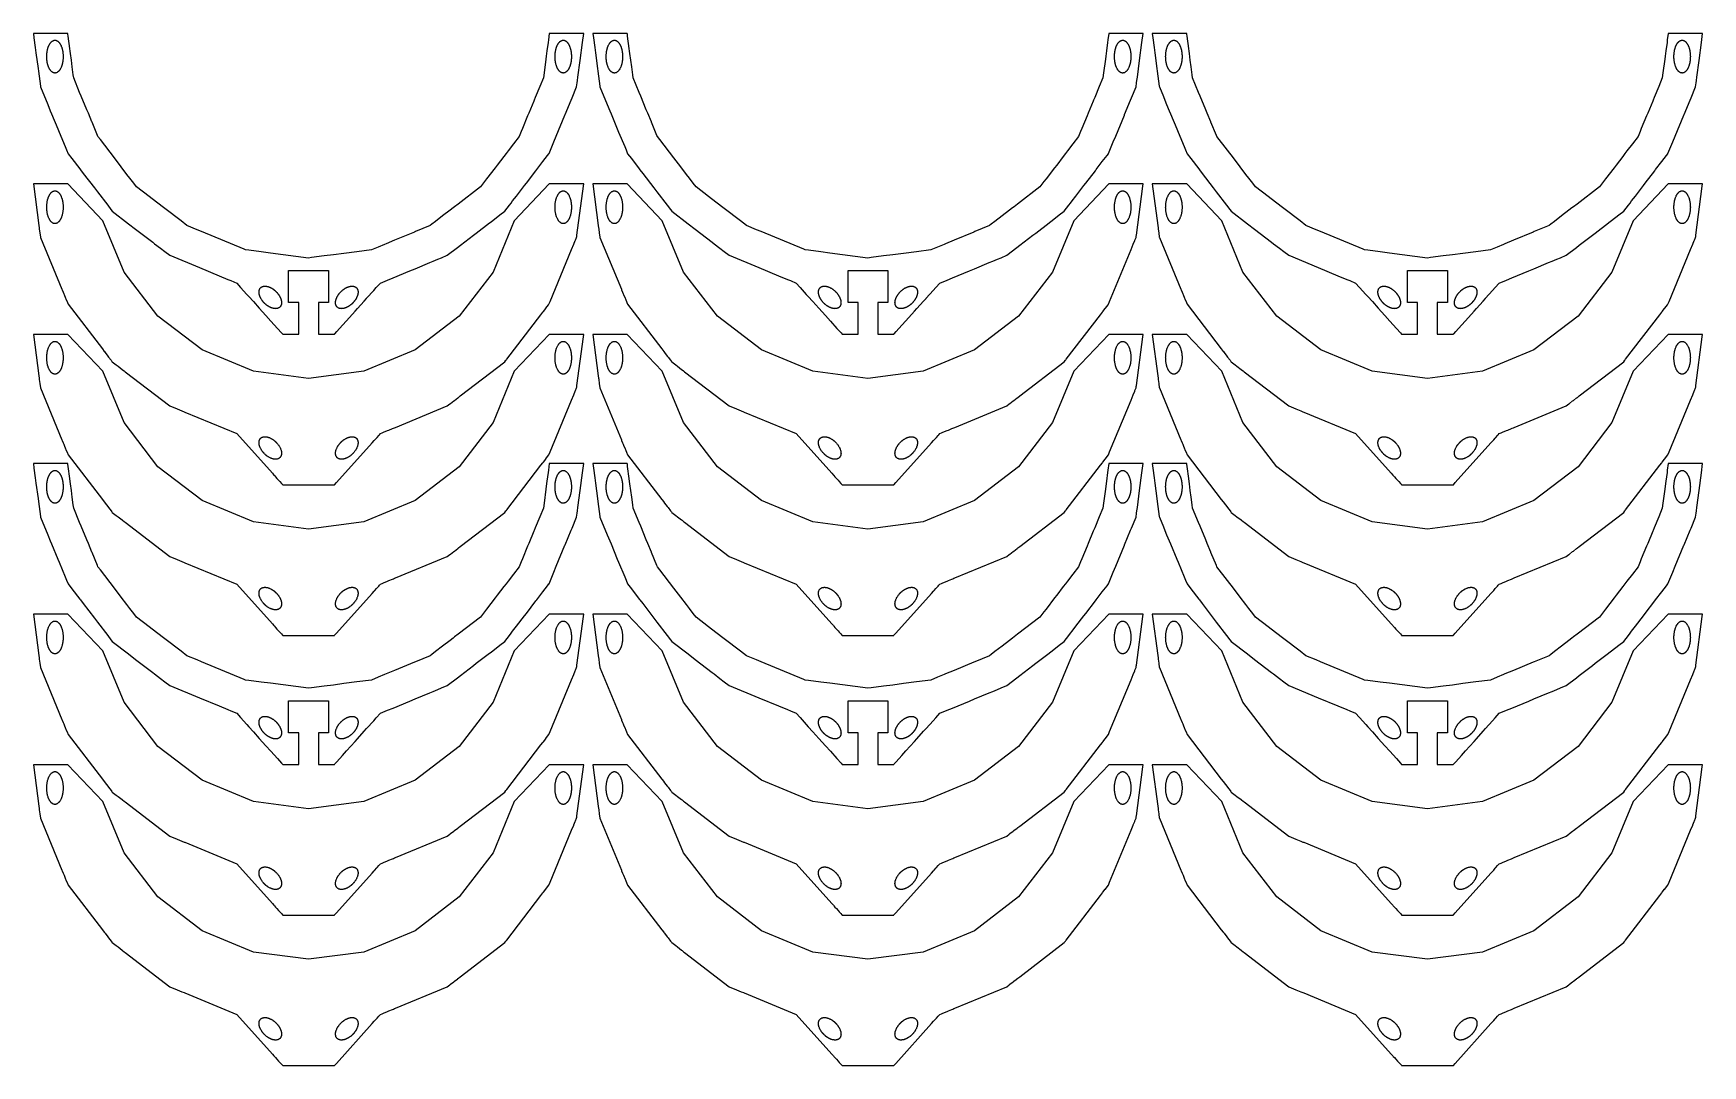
# Model space of a CAD drawing. Header units: metres. Extents: x 1 to 389, y 5 to 245.
import ezdxf

# ---------------------------------------------------------------- set-up
doc = ezdxf.new("R2010")
doc.units = ezdxf.units.M

msp = doc.modelspace()

# ---------------------------------------------------------------- linework, layer by layer
for p, q in [((9.06075, 244.965), (1.06274, 244.965)), ((1.06274, 244.965), (1.2032, 243.898)), ((9.08295, 244.801), (9.06075, 244.965)), ((9.1512, 244.283), (9.08295, 244.801)), ((120.937, 244.965), (120.737, 243.448)), ((128.937, 244.965), (120.937, 244.965)), ((128.657, 242.843), (128.937, 244.965)), ((139.061, 244.965), (131.063, 244.965)), ((131.063, 244.965), (131.203, 243.898)), ((139.083, 244.801), (139.061, 244.965)), ((139.151, 244.283), (139.083, 244.801)), ((250.937, 244.965), (250.737, 243.448)), ((258.937, 244.965), (250.937, 244.965)), ((258.657, 242.843), (258.937, 244.965)), ((269.061, 244.965), (261.063, 244.965)), ((261.063, 244.965), (261.203, 243.898)), ((269.083, 244.801), (269.061, 244.965)), ((269.151, 244.283), (269.083, 244.801)), ((380.937, 244.965), (380.737, 243.448)), ((388.937, 244.965), (380.937, 244.965)), ((388.657, 242.843), (388.937, 244.965)), ((1.2032, 243.898), (1.49387, 241.691)), ((1.49387, 241.691), (1.57796, 241.039)), ((1.57796, 241.039), (1.66022, 240.419)), ((4.22327, 240.478), (4.22693, 240.52)), ((4.22693, 240.52), (4.23058, 240.544)), ((4.23058, 240.544), (4.23093, 240.547)), ((4.23093, 240.547), (4.24007, 240.611)), ((4.24007, 240.611), (4.25874, 240.737)), ((4.25874, 240.737), (4.26971, 240.796)), ((4.26971, 240.796), (4.27704, 240.845)), ((4.27704, 240.845), (4.27962, 240.86)), ((4.27962, 240.86), (4.2924, 240.924)), ((4.2924, 240.924), (4.29276, 240.925)), ((4.29276, 240.925), (4.3147, 241.031)), ((4.3147, 241.031), (4.31761, 241.046)), ((4.31761, 241.046), (4.33041, 241.108)), ((4.33041, 241.108), (4.35635, 241.214)), ((4.35635, 241.214), (4.35979, 241.228)), ((4.35979, 241.228), (4.37257, 241.288)), ((4.37257, 241.288), (4.37276, 241.289)), ((4.37276, 241.289), (4.40018, 241.39)), ((4.40018, 241.39), (4.40396, 241.404)), ((4.40396, 241.404), (4.42041, 241.464)), ((4.42041, 241.464), (4.42075, 241.465)), ((4.42075, 241.465), (4.45183, 241.562)), ((4.45183, 241.562), (4.45595, 241.575)), ((4.45595, 241.575), (4.47275, 241.633)), ((4.47275, 241.633), (4.50566, 241.728)), ((4.50566, 241.728), (4.51013, 241.741)), ((4.51013, 241.741), (4.52841, 241.798)), ((4.52841, 241.798), (4.52875, 241.799)), ((4.52875, 241.799), (4.56531, 241.889)), ((4.56531, 241.889), (4.5703, 241.901)), ((4.5703, 241.901), (4.59041, 241.956)), ((4.59041, 241.956), (4.59074, 241.957)), ((4.59074, 241.957), (4.62732, 242.045)), ((4.62732, 242.045), (4.63248, 242.057)), ((4.63248, 242.057), (4.6544, 242.108)), ((4.6544, 242.108), (4.65475, 242.109)), ((4.65475, 242.109), (4.69498, 242.192)), ((4.69498, 242.192), (4.70047, 242.203)), ((4.70047, 242.203), (4.72475, 242.253)), ((4.72475, 242.253), (4.77248, 242.345)), ((4.77248, 242.345), (4.79623, 242.388)), ((4.79623, 242.388), (4.79675, 242.389)), ((4.79675, 242.389), (4.79727, 242.39)), ((4.79727, 242.39), (4.82286, 242.434)), ((4.82286, 242.434), (4.86673, 242.509)), ((4.86673, 242.509), (4.87328, 242.52)), ((4.87328, 242.52), (4.89886, 242.562)), ((4.89886, 242.562), (4.94456, 242.632)), ((4.94456, 242.632), (4.95074, 242.641)), ((4.95074, 242.641), (4.95145, 242.642)), ((4.95145, 242.642), (4.97887, 242.681)), ((4.97887, 242.681), (5.02821, 242.746)), ((5.02821, 242.746), (5.03474, 242.755)), ((5.03474, 242.755), (5.05486, 242.779)), ((5.05486, 242.779), (5.08229, 242.816)), ((5.08229, 242.816), (5.08882, 242.824)), ((5.08882, 242.824), (5.11806, 242.858)), ((5.11806, 242.858), (5.11874, 242.859)), ((5.11874, 242.859), (5.16994, 242.912)), ((5.16994, 242.912), (5.17682, 242.92)), ((5.17682, 242.92), (5.20607, 242.953)), ((5.20607, 242.953), (5.25793, 243.005)), ((5.25793, 243.005), (5.26498, 243.011)), ((5.26498, 243.011), (5.29607, 243.039)), ((5.29607, 243.039), (5.29744, 243.04)), ((5.29744, 243.04), (5.32852, 243.067)), ((5.32852, 243.067), (5.38153, 243.111)), ((5.38153, 243.111), (5.38875, 243.117)), ((5.38875, 243.117), (5.44177, 243.154)), ((5.44177, 243.154), (5.44916, 243.159)), ((5.44916, 243.159), (5.48274, 243.183)), ((5.48274, 243.183), (5.48344, 243.184)), ((5.48344, 243.184), (5.51451, 243.202)), ((5.51451, 243.202), (5.57118, 243.235)), ((5.57118, 243.235), (5.57875, 243.239)), ((5.57875, 243.239), (5.63359, 243.267)), ((5.63359, 243.267), (5.64116, 243.27)), ((5.64116, 243.27), (5.67406, 243.285)), ((5.67406, 243.285), (5.67474, 243.285)), ((5.67474, 243.285), (5.73143, 243.307)), ((5.73143, 243.307), (5.73915, 243.31)), ((5.73915, 243.31), (5.77206, 243.323)), ((5.77206, 243.323), (5.77275, 243.323)), ((5.77275, 243.323), (5.82942, 243.338)), ((5.82942, 243.338), (5.83716, 243.34)), ((5.83716, 243.34), (5.87006, 243.349)), ((5.87006, 243.349), (5.87074, 243.349)), ((5.87074, 243.349), (5.87161, 243.349)), ((5.87161, 243.349), (5.90634, 243.355)), ((5.90634, 243.355), (5.96301, 243.362)), ((5.96301, 243.362), (5.97075, 243.363)), ((5.97075, 243.363), (6.03532, 243.368)), ((6.03532, 243.368), (6.07007, 243.369)), ((6.07007, 243.369), (6.07144, 243.369)), ((6.07144, 243.369), (6.10617, 243.368)), ((6.10617, 243.368), (6.17075, 243.363)), ((6.17075, 243.363), (6.22742, 243.356)), ((6.22742, 243.356), (6.2699, 243.349)), ((6.2699, 243.349), (6.27075, 243.349)), ((6.27075, 243.349), (6.33516, 243.331)), ((6.33516, 243.331), (6.36806, 243.323)), ((6.36806, 243.323), (6.36874, 243.323)), ((6.36874, 243.323), (6.42543, 243.301)), ((6.42543, 243.301), (6.43315, 243.298)), ((6.43315, 243.298), (6.46606, 243.286)), ((6.46606, 243.286), (6.46675, 243.285)), ((6.46675, 243.285), (6.52342, 243.26)), ((6.52342, 243.26), (6.53116, 243.256)), ((6.53116, 243.256), (6.56224, 243.24)), ((6.56224, 243.24), (6.56274, 243.239)), ((6.56274, 243.239), (6.61943, 243.206)), ((6.61943, 243.206), (6.62698, 243.202)), ((6.62698, 243.202), (6.63612, 243.196)), ((6.63612, 243.196), (6.65807, 243.184)), ((6.65807, 243.184), (6.65875, 243.183)), ((6.65875, 243.183), (6.69235, 243.159)), ((6.69235, 243.159), (6.74536, 243.122)), ((6.74536, 243.122), (6.75275, 243.117)), ((6.75275, 243.117), (6.80577, 243.073)), ((6.80577, 243.073), (6.81299, 243.067)), ((6.81299, 243.067), (6.84407, 243.04)), ((6.84407, 243.04), (6.84476, 243.039)), ((6.84476, 243.039), (6.90498, 242.983)), ((6.90498, 242.983), (6.93423, 242.954)), ((6.93423, 242.954), (6.93475, 242.953)), ((6.93475, 242.953), (6.93544, 242.953)), ((6.93544, 242.953), (6.96469, 242.92)), ((6.96469, 242.92), (6.97156, 242.912)), ((6.97156, 242.912), (7.02275, 242.859)), ((7.02275, 242.859), (7.02945, 242.851)), ((7.02945, 242.851), (7.07881, 242.791)), ((7.07881, 242.791), (7.10806, 242.756)), ((7.10806, 242.756), (7.10875, 242.755)), ((7.10875, 242.755), (7.10927, 242.754)), ((7.10927, 242.754), (7.13669, 242.716)), ((7.13669, 242.716), (7.14322, 242.707)), ((7.14322, 242.707), (7.19075, 242.641)), ((7.19075, 242.641), (7.19695, 242.632)), ((7.19695, 242.632), (7.24265, 242.562)), ((7.24265, 242.562), (7.26875, 242.519)), ((7.26875, 242.519), (7.27477, 242.509)), ((7.27477, 242.509), (7.31865, 242.434)), ((7.31865, 242.434), (7.34424, 242.39)), ((7.34424, 242.39), (7.35043, 242.379)), ((7.35043, 242.379), (7.39247, 242.3)), ((7.39247, 242.3), (7.41806, 242.254)), ((7.41806, 242.254), (7.41875, 242.253)), ((7.41875, 242.253), (7.41927, 242.252)), ((7.41927, 242.252), (7.44121, 242.203)), ((7.44121, 242.203), (7.44653, 242.192)), ((7.44653, 242.192), (7.48676, 242.109)), ((7.48676, 242.109), (7.49104, 242.099)), ((7.49104, 242.099), (7.52943, 242.011)), ((7.52943, 242.011), (7.55023, 241.958)), ((7.55023, 241.958), (7.55075, 241.957)), ((7.55075, 241.957), (7.55556, 241.945)), ((7.55556, 241.945), (7.5903, 241.853)), ((7.5903, 241.853), (7.61223, 241.8)), ((7.61223, 241.8), (7.61275, 241.799)), ((7.61275, 241.799), (7.6131, 241.798)), ((7.6131, 241.798), (7.63138, 241.741)), ((7.63138, 241.741), (7.63585, 241.728)), ((7.63585, 241.728), (7.66875, 241.633)), ((7.66875, 241.633), (7.67288, 241.62)), ((7.67288, 241.62), (7.70213, 241.523)), ((7.70213, 241.523), (7.72075, 241.465)), ((7.72075, 241.465), (7.7211, 241.464)), ((7.7211, 241.464), (7.73755, 241.404)), ((7.73755, 241.404), (7.74133, 241.39)), ((7.74133, 241.39), (7.76875, 241.289)), ((7.76875, 241.289), (7.77219, 241.275)), ((7.77219, 241.275), (7.79596, 241.171)), ((7.79596, 241.171), (7.81058, 241.111)), ((7.81058, 241.111), (7.81075, 241.109)), ((7.81075, 241.109), (7.8111, 241.108)), ((7.8111, 241.108), (7.8239, 241.046)), ((7.8239, 241.046), (7.82681, 241.031)), ((7.82681, 241.031), (7.84875, 240.925)), ((7.84875, 240.925), (7.85133, 240.911)), ((7.85133, 240.911), (7.87144, 240.801)), ((7.87144, 240.801), (7.8824, 240.739)), ((7.8824, 240.739), (7.88275, 240.737)), ((7.88275, 240.737), (7.88292, 240.736)), ((7.88292, 240.736), (7.89206, 240.672)), ((7.89206, 240.672), (7.91075, 240.545)), ((7.91075, 240.545), (7.91264, 240.53)), ((7.91264, 240.53), (7.92178, 240.459)), ((9.52156, 241.475), (9.1512, 244.283)), ((9.6086, 240.803), (9.52156, 241.475)), ((9.67686, 240.284), (9.6086, 240.803)), ((120.397, 240.872), (120.24, 239.683)), ((120.662, 242.878), (120.397, 240.872)), ((120.737, 243.448), (120.662, 242.878)), ((122.332, 240.463), (122.341, 240.544)), ((122.341, 240.547), (122.35, 240.611)), ((122.341, 240.544), (122.341, 240.547)), ((122.35, 240.611), (122.369, 240.737)), ((122.369, 240.737), (122.387, 240.845)), ((122.387, 240.845), (122.39, 240.86)), ((122.39, 240.86), (122.403, 240.924)), ((122.403, 240.925), (122.425, 241.031)), ((122.403, 240.924), (122.403, 240.925)), ((122.425, 241.031), (122.428, 241.046)), ((122.428, 241.046), (122.441, 241.108)), ((122.441, 241.109), (122.444, 241.126)), ((122.441, 241.108), (122.441, 241.109)), ((122.444, 241.126), (122.465, 241.214)), ((122.465, 241.214), (122.483, 241.288)), ((122.483, 241.289), (122.51, 241.39)), ((122.483, 241.288), (122.483, 241.289)), ((122.51, 241.39), (122.514, 241.404)), ((122.514, 241.404), (122.53, 241.464)), ((122.53, 241.464), (122.531, 241.465)), ((122.531, 241.465), (122.56, 241.562)), ((122.56, 241.562), (122.564, 241.575)), ((122.564, 241.575), (122.582, 241.632)), ((122.582, 241.632), (122.583, 241.633)), ((122.583, 241.633), (122.585, 241.64)), ((122.585, 241.64), (122.618, 241.735)), ((122.618, 241.735), (122.62, 241.741)), ((122.62, 241.741), (122.638, 241.798)), ((122.638, 241.798), (122.639, 241.799)), ((122.639, 241.799), (122.675, 241.889)), ((122.675, 241.889), (122.68, 241.901)), ((122.68, 241.901), (122.7, 241.956)), ((122.7, 241.956), (122.701, 241.957)), ((122.701, 241.957), (122.737, 242.045)), ((122.737, 242.045), (122.742, 242.057)), ((122.742, 242.057), (122.764, 242.108)), ((122.764, 242.108), (122.765, 242.109)), ((122.765, 242.109), (122.805, 242.192)), ((122.805, 242.192), (122.81, 242.203)), ((122.81, 242.203), (122.832, 242.252)), ((122.832, 242.252), (122.833, 242.253)), ((122.833, 242.253), (122.877, 242.334)), ((122.877, 242.334), (122.906, 242.388)), ((122.906, 242.388), (122.907, 242.389)), ((122.907, 242.39), (122.933, 242.434)), ((122.907, 242.389), (122.907, 242.39)), ((122.933, 242.434), (122.977, 242.509)), ((122.977, 242.509), (122.983, 242.52)), ((122.983, 242.52), (123.009, 242.562)), ((123.009, 242.562), (123.034, 242.599)), ((123.034, 242.599), (123.055, 242.632)), ((123.055, 242.632), (123.061, 242.641)), ((123.061, 242.642), (123.089, 242.681)), ((123.061, 242.641), (123.061, 242.642)), ((123.089, 242.681), (123.136, 242.746)), ((123.136, 242.746), (123.143, 242.755)), ((123.143, 242.755), (123.192, 242.816)), ((123.192, 242.816), (123.199, 242.824)), ((123.199, 242.824), (123.228, 242.858)), ((123.228, 242.858), (123.229, 242.859)), ((123.229, 242.859), (123.28, 242.912)), ((123.28, 242.912), (123.287, 242.92)), ((123.287, 242.92), (123.316, 242.953)), ((123.316, 242.953), (123.368, 243.005)), ((123.368, 243.005), (123.375, 243.011)), ((123.375, 243.011), (123.404, 243.039)), ((123.404, 243.039), (123.405, 243.039)), ((123.405, 243.039), (123.439, 243.067)), ((123.439, 243.067), (123.492, 243.111)), ((123.492, 243.111), (123.499, 243.117)), ((123.499, 243.117), (123.552, 243.154)), ((123.552, 243.154), (123.559, 243.159)), ((123.559, 243.159), (123.593, 243.183)), ((123.593, 243.184), (123.625, 243.202)), ((123.593, 243.183), (123.593, 243.184)), ((123.625, 243.202), (123.681, 243.235)), ((123.681, 243.235), (123.689, 243.239)), ((123.689, 243.239), (123.744, 243.267)), ((123.744, 243.267), (123.751, 243.27)), ((123.751, 243.27), (123.784, 243.285)), ((123.784, 243.285), (123.785, 243.285)), ((123.785, 243.285), (123.841, 243.307)), ((123.841, 243.307), (123.849, 243.31)), ((123.849, 243.31), (123.882, 243.323)), ((123.882, 243.323), (123.883, 243.323)), ((123.883, 243.323), (123.939, 243.338)), ((123.939, 243.338), (123.947, 243.34)), ((123.947, 243.34), (123.98, 243.349)), ((123.98, 243.349), (123.981, 243.349)), ((123.981, 243.349), (123.982, 243.349)), ((123.982, 243.349), (124.016, 243.355)), ((124.016, 243.355), (124.073, 243.362)), ((124.073, 243.362), (124.081, 243.363)), ((124.081, 243.363), (124.145, 243.368)), ((124.145, 243.368), (124.18, 243.369)), ((124.18, 243.369), (124.181, 243.369)), ((124.181, 243.369), (124.216, 243.368)), ((124.216, 243.368), (124.281, 243.363)), ((124.281, 243.363), (124.337, 243.356)), ((124.337, 243.356), (124.345, 243.355)), ((124.345, 243.355), (124.374, 243.349)), ((124.374, 243.349), (124.381, 243.349)), ((124.381, 243.349), (124.445, 243.331)), ((124.445, 243.331), (124.478, 243.323)), ((124.478, 243.323), (124.479, 243.323)), ((124.479, 243.323), (124.535, 243.301)), ((124.535, 243.301), (124.543, 243.298)), ((124.543, 243.298), (124.576, 243.286)), ((124.576, 243.286), (124.577, 243.285)), ((124.577, 243.285), (124.633, 243.26)), ((124.633, 243.26), (124.641, 243.256)), ((124.641, 243.256), (124.672, 243.24)), ((124.672, 243.24), (124.673, 243.239)), ((124.673, 243.239), (124.729, 243.206)), ((124.729, 243.206), (124.768, 243.184)), ((124.768, 243.184), (124.769, 243.183)), ((124.769, 243.183), (124.802, 243.159)), ((124.802, 243.159), (124.855, 243.122)), ((124.855, 243.122), (124.863, 243.117)), ((124.863, 243.117), (124.916, 243.073)), ((124.916, 243.073), (124.957, 243.039)), ((124.957, 243.039), (125.008, 242.99)), ((125.008, 242.99), (125.015, 242.983)), ((125.015, 242.983), (125.044, 242.954)), ((125.044, 242.954), (125.045, 242.953)), ((125.045, 242.953), (125.045, 242.953)), ((125.045, 242.953), (125.075, 242.92)), ((125.075, 242.92), (125.082, 242.912)), ((125.082, 242.912), (125.133, 242.859)), ((125.133, 242.859), (125.14, 242.851)), ((125.14, 242.851), (125.189, 242.791)), ((125.189, 242.791), (125.218, 242.756)), ((125.218, 242.756), (125.219, 242.755)), ((125.219, 242.755), (125.219, 242.754)), ((125.219, 242.754), (125.247, 242.716)), ((125.247, 242.716), (125.253, 242.707)), ((125.253, 242.707), (125.301, 242.641)), ((125.301, 242.641), (125.353, 242.562)), ((125.353, 242.562), (125.378, 242.52)), ((125.378, 242.52), (125.379, 242.519)), ((125.379, 242.519), (125.385, 242.509)), ((125.385, 242.509), (125.43, 242.434)), ((125.43, 242.434), (125.454, 242.39)), ((125.454, 242.39), (125.455, 242.389)), ((125.455, 242.389), (125.461, 242.379)), ((125.461, 242.379), (125.503, 242.3)), ((125.503, 242.3), (125.528, 242.254)), ((125.528, 242.254), (125.529, 242.252)), ((125.529, 242.252), (125.551, 242.203)), ((125.551, 242.203), (125.557, 242.192)), ((125.557, 242.192), (125.597, 242.109)), ((125.597, 242.109), (125.602, 242.097)), ((125.602, 242.097), (125.64, 242.01)), ((125.64, 242.01), (125.66, 241.958)), ((125.66, 241.958), (125.661, 241.957)), ((125.661, 241.957), (125.666, 241.945)), ((125.666, 241.945), (125.7, 241.853)), ((125.7, 241.853), (125.722, 241.8)), ((125.722, 241.8), (125.723, 241.799)), ((125.723, 241.799), (125.723, 241.798)), ((125.723, 241.798), (125.741, 241.741)), ((125.741, 241.741), (125.746, 241.728)), ((125.746, 241.728), (125.779, 241.633)), ((125.779, 241.633), (125.783, 241.62)), ((125.783, 241.62), (125.812, 241.523)), ((125.812, 241.523), (125.831, 241.465)), ((125.831, 241.465), (125.831, 241.464)), ((125.831, 241.464), (125.848, 241.404)), ((125.848, 241.404), (125.851, 241.39)), ((125.851, 241.39), (125.879, 241.289)), ((125.879, 241.289), (125.882, 241.275)), ((125.882, 241.275), (125.906, 241.171)), ((125.906, 241.171), (125.921, 241.111)), ((125.921, 241.111), (125.921, 241.109)), ((125.921, 241.109), (125.921, 241.108)), ((125.921, 241.108), (125.934, 241.046)), ((125.934, 241.046), (125.937, 241.031)), ((125.937, 241.031), (125.959, 240.925)), ((125.959, 240.925), (125.961, 240.911)), ((125.961, 240.911), (125.981, 240.801)), ((125.981, 240.801), (125.992, 240.739)), ((125.992, 240.739), (125.993, 240.737)), ((125.993, 240.737), (125.993, 240.736)), ((125.993, 240.736), (126.002, 240.672)), ((126.002, 240.672), (126.002, 240.67)), ((126.002, 240.67), (126.004, 240.657)), ((126.004, 240.657), (126.021, 240.545)), ((126.021, 240.545), (126.023, 240.53)), ((126.023, 240.53), (126.035, 240.419)), ((128.109, 238.68), (128.657, 242.843)), ((131.203, 243.898), (131.494, 241.691)), ((131.494, 241.691), (131.578, 241.039)), ((131.578, 241.039), (131.66, 240.419)), ((134.223, 240.478), (134.227, 240.52)), ((134.227, 240.52), (134.231, 240.544)), ((134.231, 240.547), (134.24, 240.611)), ((134.231, 240.544), (134.231, 240.547)), ((134.24, 240.611), (134.259, 240.737)), ((134.259, 240.737), (134.27, 240.796)), ((134.27, 240.796), (134.277, 240.845)), ((134.277, 240.845), (134.28, 240.86)), ((134.28, 240.86), (134.292, 240.924)), ((134.292, 240.924), (134.293, 240.925)), ((134.293, 240.925), (134.315, 241.031)), ((134.315, 241.031), (134.318, 241.046)), ((134.318, 241.046), (134.33, 241.108)), ((134.33, 241.108), (134.356, 241.214)), ((134.356, 241.214), (134.36, 241.228)), ((134.36, 241.228), (134.373, 241.288)), ((134.373, 241.289), (134.4, 241.39)), ((134.373, 241.288), (134.373, 241.289)), ((134.4, 241.39), (134.404, 241.404)), ((134.404, 241.404), (134.42, 241.464)), ((134.42, 241.464), (134.421, 241.465)), ((134.421, 241.465), (134.452, 241.562)), ((134.452, 241.562), (134.456, 241.575)), ((134.456, 241.575), (134.473, 241.633)), ((134.473, 241.633), (134.506, 241.728)), ((134.506, 241.728), (134.51, 241.741)), ((134.51, 241.741), (134.528, 241.798)), ((134.528, 241.798), (134.529, 241.799)), ((134.529, 241.799), (134.565, 241.889)), ((134.565, 241.889), (134.57, 241.901)), ((134.57, 241.901), (134.59, 241.956)), ((134.59, 241.956), (134.591, 241.957)), ((134.591, 241.957), (134.627, 242.045)), ((134.627, 242.045), (134.632, 242.057)), ((134.632, 242.057), (134.654, 242.108)), ((134.654, 242.108), (134.655, 242.109)), ((134.655, 242.109), (134.695, 242.192)), ((134.695, 242.192), (134.7, 242.203)), ((134.7, 242.203), (134.725, 242.253)), ((134.725, 242.253), (134.772, 242.345)), ((134.772, 242.345), (134.796, 242.388)), ((134.796, 242.388), (134.797, 242.389)), ((134.797, 242.39), (134.823, 242.434)), ((134.797, 242.389), (134.797, 242.39)), ((134.823, 242.434), (134.867, 242.509)), ((134.867, 242.509), (134.873, 242.52)), ((134.873, 242.52), (134.899, 242.562)), ((134.899, 242.562), (134.945, 242.632)), ((134.945, 242.632), (134.951, 242.641)), ((134.951, 242.642), (134.979, 242.681)), ((134.951, 242.641), (134.951, 242.642)), ((134.979, 242.681), (135.028, 242.746)), ((135.028, 242.746), (135.035, 242.755)), ((135.035, 242.755), (135.055, 242.779)), ((135.055, 242.779), (135.082, 242.816)), ((135.082, 242.816), (135.089, 242.824)), ((135.089, 242.824), (135.118, 242.858)), ((135.118, 242.858), (135.119, 242.859)), ((135.119, 242.859), (135.17, 242.912)), ((135.17, 242.912), (135.177, 242.92)), ((135.177, 242.92), (135.206, 242.953)), ((135.206, 242.953), (135.258, 243.005)), ((135.258, 243.005), (135.265, 243.011)), ((135.265, 243.011), (135.296, 243.039)), ((135.296, 243.039), (135.297, 243.04)), ((135.297, 243.04), (135.329, 243.067)), ((135.329, 243.067), (135.382, 243.111)), ((135.382, 243.111), (135.389, 243.117)), ((135.389, 243.117), (135.442, 243.154)), ((135.442, 243.154), (135.449, 243.159)), ((135.449, 243.159), (135.483, 243.183)), ((135.483, 243.184), (135.515, 243.202)), ((135.483, 243.183), (135.483, 243.184)), ((135.515, 243.202), (135.571, 243.235)), ((135.571, 243.235), (135.579, 243.239)), ((135.579, 243.239), (135.634, 243.267)), ((135.634, 243.267), (135.641, 243.27)), ((135.641, 243.27), (135.674, 243.285)), ((135.674, 243.285), (135.675, 243.285)), ((135.675, 243.285), (135.731, 243.307)), ((135.731, 243.307), (135.739, 243.31)), ((135.739, 243.31), (135.772, 243.323)), ((135.772, 243.323), (135.773, 243.323)), ((135.773, 243.323), (135.829, 243.338)), ((135.829, 243.338), (135.837, 243.34)), ((135.837, 243.34), (135.87, 243.349)), ((135.87, 243.349), (135.871, 243.349)), ((135.871, 243.349), (135.872, 243.349)), ((135.872, 243.349), (135.906, 243.355)), ((135.906, 243.355), (135.963, 243.362)), ((135.963, 243.362), (135.971, 243.363)), ((135.971, 243.363), (136.035, 243.368)), ((136.035, 243.368), (136.07, 243.369)), ((136.07, 243.369), (136.071, 243.369)), ((136.071, 243.369), (136.106, 243.368)), ((136.106, 243.368), (136.171, 243.363)), ((136.171, 243.363), (136.227, 243.356)), ((136.227, 243.356), (136.27, 243.349)), ((136.27, 243.349), (136.271, 243.349)), ((136.271, 243.349), (136.335, 243.331)), ((136.335, 243.331), (136.368, 243.323)), ((136.368, 243.323), (136.369, 243.323)), ((136.369, 243.323), (136.425, 243.301)), ((136.425, 243.301), (136.433, 243.298)), ((136.433, 243.298), (136.466, 243.286)), ((136.466, 243.286), (136.467, 243.285)), ((136.467, 243.285), (136.523, 243.26)), ((136.523, 243.26), (136.531, 243.256)), ((136.531, 243.256), (136.562, 243.24)), ((136.562, 243.24), (136.563, 243.239)), ((136.563, 243.239), (136.619, 243.206)), ((136.619, 243.206), (136.627, 243.202)), ((136.627, 243.202), (136.636, 243.196)), ((136.636, 243.196), (136.658, 243.184)), ((136.658, 243.184), (136.659, 243.183)), ((136.659, 243.183), (136.692, 243.159)), ((136.692, 243.159), (136.745, 243.122)), ((136.745, 243.122), (136.753, 243.117)), ((136.753, 243.117), (136.806, 243.073)), ((136.806, 243.073), (136.813, 243.067)), ((136.813, 243.067), (136.844, 243.04)), ((136.844, 243.04), (136.845, 243.039)), ((136.845, 243.039), (136.905, 242.983)), ((136.905, 242.983), (136.934, 242.954)), ((136.934, 242.954), (136.935, 242.953)), ((136.935, 242.953), (136.935, 242.953)), ((136.935, 242.953), (136.965, 242.92)), ((136.965, 242.92), (136.972, 242.912)), ((136.972, 242.912), (137.023, 242.859)), ((137.023, 242.859), (137.029, 242.851)), ((137.029, 242.851), (137.079, 242.791)), ((137.079, 242.791), (137.108, 242.756)), ((137.108, 242.756), (137.109, 242.755)), ((137.109, 242.755), (137.109, 242.754)), ((137.109, 242.754), (137.137, 242.716)), ((137.137, 242.716), (137.143, 242.707)), ((137.143, 242.707), (137.191, 242.641)), ((137.191, 242.641), (137.197, 242.632)), ((137.197, 242.632), (137.243, 242.562)), ((137.243, 242.562), (137.269, 242.519)), ((137.269, 242.519), (137.275, 242.509)), ((137.275, 242.509), (137.319, 242.434)), ((137.319, 242.434), (137.344, 242.39)), ((137.344, 242.39), (137.35, 242.379)), ((137.35, 242.379), (137.392, 242.3)), ((137.392, 242.3), (137.418, 242.254)), ((137.418, 242.254), (137.419, 242.253)), ((137.419, 242.253), (137.419, 242.252)), ((137.419, 242.252), (137.441, 242.203)), ((137.441, 242.203), (137.447, 242.192)), ((137.447, 242.192), (137.487, 242.109)), ((137.487, 242.109), (137.491, 242.099)), ((137.491, 242.099), (137.529, 242.011)), ((137.529, 242.011), (137.55, 241.958)), ((137.55, 241.958), (137.551, 241.957)), ((137.551, 241.957), (137.556, 241.945)), ((137.556, 241.945), (137.59, 241.853)), ((137.59, 241.853), (137.612, 241.8)), ((137.612, 241.8), (137.613, 241.799)), ((137.613, 241.799), (137.613, 241.798)), ((137.613, 241.798), (137.631, 241.741)), ((137.631, 241.741), (137.636, 241.728)), ((137.636, 241.728), (137.669, 241.633)), ((137.669, 241.633), (137.673, 241.62)), ((137.673, 241.62), (137.702, 241.523)), ((137.702, 241.523), (137.721, 241.465)), ((137.721, 241.465), (137.721, 241.464)), ((137.721, 241.464), (137.738, 241.404)), ((137.738, 241.404), (137.741, 241.39)), ((137.741, 241.39), (137.769, 241.289)), ((137.769, 241.289), (137.772, 241.275)), ((137.772, 241.275), (137.796, 241.171)), ((137.796, 241.171), (137.811, 241.111)), ((137.811, 241.111), (137.811, 241.109)), ((137.811, 241.109), (137.811, 241.108)), ((137.811, 241.108), (137.824, 241.046)), ((137.824, 241.046), (137.827, 241.031)), ((137.827, 241.031), (137.849, 240.925)), ((137.849, 240.925), (137.851, 240.911)), ((137.851, 240.911), (137.871, 240.801)), ((137.871, 240.801), (137.882, 240.739)), ((137.882, 240.739), (137.883, 240.737)), ((137.883, 240.737), (137.883, 240.736)), ((137.883, 240.736), (137.892, 240.672)), ((137.892, 240.672), (137.911, 240.545)), ((137.911, 240.545), (137.913, 240.53)), ((137.913, 240.53), (137.922, 240.459)), ((139.522, 241.475), (139.151, 244.283)), ((139.609, 240.803), (139.522, 241.475)), ((139.677, 240.284), (139.609, 240.803)), ((250.397, 240.872), (250.24, 239.683)), ((250.662, 242.878), (250.397, 240.872)), ((250.737, 243.448), (250.662, 242.878)), ((252.332, 240.463), (252.341, 240.544)), ((252.341, 240.547), (252.35, 240.611)), ((252.341, 240.544), (252.341, 240.547)), ((252.35, 240.611), (252.369, 240.737)), ((252.369, 240.737), (252.387, 240.845)), ((252.387, 240.845), (252.39, 240.86)), ((252.39, 240.86), (252.403, 240.924)), ((252.403, 240.925), (252.425, 241.031)), ((252.403, 240.924), (252.403, 240.925)), ((252.425, 241.031), (252.428, 241.046)), ((252.428, 241.046), (252.441, 241.108)), ((252.441, 241.109), (252.444, 241.126)), ((252.441, 241.108), (252.441, 241.109)), ((252.444, 241.126), (252.465, 241.214)), ((252.465, 241.214), (252.483, 241.288)), ((252.483, 241.289), (252.51, 241.39)), ((252.483, 241.288), (252.483, 241.289)), ((252.51, 241.39), (252.514, 241.404)), ((252.514, 241.404), (252.53, 241.464)), ((252.53, 241.464), (252.531, 241.465)), ((252.531, 241.465), (252.56, 241.562)), ((252.56, 241.562), (252.564, 241.575)), ((252.564, 241.575), (252.582, 241.632)), ((252.582, 241.632), (252.583, 241.633)), ((252.583, 241.633), (252.585, 241.64)), ((252.585, 241.64), (252.618, 241.735)), ((252.618, 241.735), (252.62, 241.741)), ((252.62, 241.741), (252.638, 241.798)), ((252.638, 241.798), (252.639, 241.799)), ((252.639, 241.799), (252.675, 241.889)), ((252.675, 241.889), (252.68, 241.901)), ((252.68, 241.901), (252.7, 241.956)), ((252.7, 241.956), (252.701, 241.957)), ((252.701, 241.957), (252.737, 242.045)), ((252.737, 242.045), (252.742, 242.057)), ((252.742, 242.057), (252.764, 242.108)), ((252.764, 242.108), (252.765, 242.109)), ((252.765, 242.109), (252.805, 242.192)), ((252.805, 242.192), (252.81, 242.203)), ((252.81, 242.203), (252.832, 242.252)), ((252.832, 242.252), (252.833, 242.253)), ((252.833, 242.253), (252.877, 242.334)), ((252.877, 242.334), (252.906, 242.388)), ((252.906, 242.388), (252.907, 242.389)), ((252.907, 242.39), (252.933, 242.434)), ((252.907, 242.389), (252.907, 242.39)), ((252.933, 242.434), (252.977, 242.509)), ((252.977, 242.509), (252.983, 242.52)), ((252.983, 242.52), (253.009, 242.562)), ((253.009, 242.562), (253.034, 242.599)), ((253.034, 242.599), (253.055, 242.632)), ((253.055, 242.632), (253.061, 242.641)), ((253.061, 242.642), (253.089, 242.681)), ((253.061, 242.641), (253.061, 242.642)), ((253.089, 242.681), (253.136, 242.746)), ((253.136, 242.746), (253.143, 242.755)), ((253.143, 242.755), (253.192, 242.816)), ((253.192, 242.816), (253.199, 242.824)), ((253.199, 242.824), (253.228, 242.858)), ((253.228, 242.858), (253.229, 242.859)), ((253.229, 242.859), (253.28, 242.912)), ((253.28, 242.912), (253.287, 242.92)), ((253.287, 242.92), (253.316, 242.953)), ((253.316, 242.953), (253.368, 243.005)), ((253.368, 243.005), (253.375, 243.011)), ((253.375, 243.011), (253.404, 243.039)), ((253.404, 243.039), (253.405, 243.039)), ((253.405, 243.039), (253.439, 243.067)), ((253.439, 243.067), (253.492, 243.111)), ((253.492, 243.111), (253.499, 243.117)), ((253.499, 243.117), (253.552, 243.154)), ((253.552, 243.154), (253.559, 243.159)), ((253.559, 243.159), (253.593, 243.183)), ((253.593, 243.184), (253.625, 243.202)), ((253.593, 243.183), (253.593, 243.184)), ((253.625, 243.202), (253.681, 243.235)), ((253.681, 243.235), (253.689, 243.239)), ((253.689, 243.239), (253.744, 243.267)), ((253.744, 243.267), (253.751, 243.27)), ((253.751, 243.27), (253.784, 243.285)), ((253.784, 243.285), (253.785, 243.285)), ((253.785, 243.285), (253.841, 243.307)), ((253.841, 243.307), (253.849, 243.31)), ((253.849, 243.31), (253.882, 243.323)), ((253.882, 243.323), (253.883, 243.323)), ((253.883, 243.323), (253.939, 243.338)), ((253.939, 243.338), (253.947, 243.34)), ((253.947, 243.34), (253.98, 243.349)), ((253.98, 243.349), (253.981, 243.349)), ((253.981, 243.349), (253.982, 243.349)), ((253.982, 243.349), (254.016, 243.355)), ((254.016, 243.355), (254.073, 243.362)), ((254.073, 243.362), (254.081, 243.363)), ((254.081, 243.363), (254.145, 243.368)), ((254.145, 243.368), (254.18, 243.369)), ((254.18, 243.369), (254.181, 243.369)), ((254.181, 243.369), (254.216, 243.368)), ((254.216, 243.368), (254.281, 243.363)), ((254.281, 243.363), (254.337, 243.356)), ((254.337, 243.356), (254.345, 243.355)), ((254.345, 243.355), (254.374, 243.349)), ((254.374, 243.349), (254.381, 243.349)), ((254.381, 243.349), (254.445, 243.331)), ((254.445, 243.331), (254.478, 243.323)), ((254.478, 243.323), (254.479, 243.323)), ((254.479, 243.323), (254.535, 243.301)), ((254.535, 243.301), (254.543, 243.298)), ((254.543, 243.298), (254.576, 243.286)), ((254.576, 243.286), (254.577, 243.285)), ((254.577, 243.285), (254.633, 243.26)), ((254.633, 243.26), (254.641, 243.256)), ((254.641, 243.256), (254.672, 243.24)), ((254.672, 243.24), (254.673, 243.239)), ((254.673, 243.239), (254.729, 243.206)), ((254.729, 243.206), (254.768, 243.184)), ((254.768, 243.184), (254.769, 243.183)), ((254.769, 243.183), (254.802, 243.159)), ((254.802, 243.159), (254.855, 243.122)), ((254.855, 243.122), (254.863, 243.117)), ((254.863, 243.117), (254.916, 243.073)), ((254.916, 243.073), (254.957, 243.039)), ((254.957, 243.039), (255.008, 242.99)), ((255.008, 242.99), (255.015, 242.983)), ((255.015, 242.983), (255.044, 242.954)), ((255.044, 242.954), (255.045, 242.953)), ((255.045, 242.953), (255.045, 242.953)), ((255.045, 242.953), (255.075, 242.92)), ((255.075, 242.92), (255.082, 242.912)), ((255.082, 242.912), (255.133, 242.859)), ((255.133, 242.859), (255.14, 242.851)), ((255.14, 242.851), (255.189, 242.791)), ((255.189, 242.791), (255.218, 242.756)), ((255.218, 242.756), (255.219, 242.755)), ((255.219, 242.755), (255.219, 242.754)), ((255.219, 242.754), (255.247, 242.716)), ((255.247, 242.716), (255.253, 242.707)), ((255.253, 242.707), (255.301, 242.641)), ((255.301, 242.641), (255.353, 242.562)), ((255.353, 242.562), (255.378, 242.52)), ((255.378, 242.52), (255.379, 242.519)), ((255.379, 242.519), (255.385, 242.509)), ((255.385, 242.509), (255.43, 242.434)), ((255.43, 242.434), (255.454, 242.39)), ((255.454, 242.39), (255.455, 242.389)), ((255.455, 242.389), (255.461, 242.379)), ((255.461, 242.379), (255.503, 242.3)), ((255.503, 242.3), (255.528, 242.254)), ((255.528, 242.254), (255.529, 242.252)), ((255.529, 242.252), (255.551, 242.203)), ((255.551, 242.203), (255.557, 242.192)), ((255.557, 242.192), (255.597, 242.109)), ((255.597, 242.109), (255.602, 242.097)), ((255.602, 242.097), (255.64, 242.01)), ((255.64, 242.01), (255.66, 241.958)), ((255.66, 241.958), (255.661, 241.957)), ((255.661, 241.957), (255.666, 241.945)), ((255.666, 241.945), (255.7, 241.853)), ((255.7, 241.853), (255.722, 241.8)), ((255.722, 241.8), (255.723, 241.799)), ((255.723, 241.799), (255.723, 241.798)), ((255.723, 241.798), (255.741, 241.741)), ((255.741, 241.741), (255.746, 241.728)), ((255.746, 241.728), (255.779, 241.633)), ((255.779, 241.633), (255.783, 241.62)), ((255.783, 241.62), (255.812, 241.523)), ((255.812, 241.523), (255.831, 241.465)), ((255.831, 241.465), (255.831, 241.464)), ((255.831, 241.464), (255.848, 241.404)), ((255.848, 241.404), (255.851, 241.39)), ((255.851, 241.39), (255.879, 241.289)), ((255.879, 241.289), (255.882, 241.275)), ((255.882, 241.275), (255.906, 241.171)), ((255.906, 241.171), (255.921, 241.111)), ((255.921, 241.111), (255.921, 241.109)), ((255.921, 241.109), (255.921, 241.108)), ((255.921, 241.108), (255.934, 241.046)), ((255.934, 241.046), (255.937, 241.031)), ((255.937, 241.031), (255.959, 240.925)), ((255.959, 240.925), (255.961, 240.911)), ((255.961, 240.911), (255.981, 240.801)), ((255.981, 240.801), (255.992, 240.739)), ((255.992, 240.739), (255.993, 240.737)), ((255.993, 240.737), (255.993, 240.736)), ((255.993, 240.736), (256.002, 240.672)), ((256.002, 240.672), (256.002, 240.67)), ((256.002, 240.67), (256.004, 240.657)), ((256.004, 240.657), (256.021, 240.545)), ((256.021, 240.545), (256.023, 240.53)), ((256.023, 240.53), (256.035, 240.419)), ((258.109, 238.68), (258.657, 242.843)), ((261.203, 243.898), (261.494, 241.691)), ((261.494, 241.691), (261.578, 241.039)), ((261.578, 241.039), (261.66, 240.419)), ((264.223, 240.478), (264.227, 240.52)), ((264.227, 240.52), (264.231, 240.544)), ((264.231, 240.547), (264.24, 240.611)), ((264.231, 240.544), (264.231, 240.547)), ((264.24, 240.611), (264.259, 240.737)), ((264.259, 240.737), (264.27, 240.796)), ((264.27, 240.796), (264.277, 240.845)), ((264.277, 240.845), (264.28, 240.86)), ((264.28, 240.86), (264.292, 240.924)), ((264.292, 240.924), (264.293, 240.925)), ((264.293, 240.925), (264.315, 241.031)), ((264.315, 241.031), (264.318, 241.046)), ((264.318, 241.046), (264.33, 241.108)), ((264.33, 241.108), (264.356, 241.214)), ((264.356, 241.214), (264.36, 241.228)), ((264.36, 241.228), (264.373, 241.288)), ((264.373, 241.289), (264.4, 241.39)), ((264.373, 241.288), (264.373, 241.289)), ((264.4, 241.39), (264.404, 241.404)), ((264.404, 241.404), (264.42, 241.464)), ((264.42, 241.464), (264.421, 241.465)), ((264.421, 241.465), (264.452, 241.562)), ((264.452, 241.562), (264.456, 241.575)), ((264.456, 241.575), (264.473, 241.633)), ((264.473, 241.633), (264.506, 241.728)), ((264.506, 241.728), (264.51, 241.741)), ((264.51, 241.741), (264.528, 241.798)), ((264.528, 241.798), (264.529, 241.799)), ((264.529, 241.799), (264.565, 241.889)), ((264.565, 241.889), (264.57, 241.901)), ((264.57, 241.901), (264.59, 241.956)), ((264.59, 241.956), (264.591, 241.957)), ((264.591, 241.957), (264.627, 242.045)), ((264.627, 242.045), (264.632, 242.057)), ((264.632, 242.057), (264.654, 242.108)), ((264.654, 242.108), (264.655, 242.109)), ((264.655, 242.109), (264.695, 242.192)), ((264.695, 242.192), (264.7, 242.203)), ((264.7, 242.203), (264.725, 242.253)), ((264.725, 242.253), (264.772, 242.345)), ((264.772, 242.345), (264.796, 242.388)), ((264.796, 242.388), (264.797, 242.389)), ((264.797, 242.39), (264.823, 242.434)), ((264.797, 242.389), (264.797, 242.39)), ((264.823, 242.434), (264.867, 242.509)), ((264.867, 242.509), (264.873, 242.52)), ((264.873, 242.52), (264.899, 242.562)), ((264.899, 242.562), (264.945, 242.632)), ((264.945, 242.632), (264.951, 242.641)), ((264.951, 242.642), (264.979, 242.681)), ((264.951, 242.641), (264.951, 242.642)), ((264.979, 242.681), (265.028, 242.746)), ((265.028, 242.746), (265.035, 242.755)), ((265.035, 242.755), (265.055, 242.779)), ((265.055, 242.779), (265.082, 242.816)), ((265.082, 242.816), (265.089, 242.824)), ((265.089, 242.824), (265.118, 242.858)), ((265.118, 242.858), (265.119, 242.859)), ((265.119, 242.859), (265.17, 242.912)), ((265.17, 242.912), (265.177, 242.92)), ((265.177, 242.92), (265.206, 242.953)), ((265.206, 242.953), (265.258, 243.005)), ((265.258, 243.005), (265.265, 243.011)), ((265.265, 243.011), (265.296, 243.039)), ((265.296, 243.039), (265.297, 243.04)), ((265.297, 243.04), (265.329, 243.067)), ((265.329, 243.067), (265.382, 243.111)), ((265.382, 243.111), (265.389, 243.117)), ((265.389, 243.117), (265.442, 243.154)), ((265.442, 243.154), (265.449, 243.159)), ((265.449, 243.159), (265.483, 243.183)), ((265.483, 243.184), (265.515, 243.202)), ((265.483, 243.183), (265.483, 243.184)), ((265.515, 243.202), (265.571, 243.235)), ((265.571, 243.235), (265.579, 243.239)), ((265.579, 243.239), (265.634, 243.267)), ((265.634, 243.267), (265.641, 243.27)), ((265.641, 243.27), (265.674, 243.285)), ((265.674, 243.285), (265.675, 243.285)), ((265.675, 243.285), (265.731, 243.307)), ((265.731, 243.307), (265.739, 243.31)), ((265.739, 243.31), (265.772, 243.323)), ((265.772, 243.323), (265.773, 243.323)), ((265.773, 243.323), (265.829, 243.338)), ((265.829, 243.338), (265.837, 243.34)), ((265.837, 243.34), (265.87, 243.349)), ((265.87, 243.349), (265.871, 243.349)), ((265.871, 243.349), (265.872, 243.349)), ((265.872, 243.349), (265.906, 243.355)), ((265.906, 243.355), (265.963, 243.362)), ((265.963, 243.362), (265.971, 243.363)), ((265.971, 243.363), (266.035, 243.368)), ((266.035, 243.368), (266.07, 243.369)), ((266.07, 243.369), (266.071, 243.369)), ((266.071, 243.369), (266.106, 243.368)), ((266.106, 243.368), (266.171, 243.363)), ((266.171, 243.363), (266.227, 243.356)), ((266.227, 243.356), (266.27, 243.349)), ((266.27, 243.349), (266.271, 243.349)), ((266.271, 243.349), (266.335, 243.331)), ((266.335, 243.331), (266.368, 243.323)), ((266.368, 243.323), (266.369, 243.323)), ((266.369, 243.323), (266.425, 243.301)), ((266.425, 243.301), (266.433, 243.298)), ((266.433, 243.298), (266.466, 243.286)), ((266.466, 243.286), (266.467, 243.285)), ((266.467, 243.285), (266.523, 243.26)), ((266.523, 243.26), (266.531, 243.256)), ((266.531, 243.256), (266.562, 243.24)), ((266.562, 243.24), (266.563, 243.239)), ((266.563, 243.239), (266.619, 243.206)), ((266.619, 243.206), (266.627, 243.202)), ((266.627, 243.202), (266.636, 243.196)), ((266.636, 243.196), (266.658, 243.184)), ((266.658, 243.184), (266.659, 243.183)), ((266.659, 243.183), (266.692, 243.159)), ((266.692, 243.159), (266.745, 243.122)), ((266.745, 243.122), (266.753, 243.117)), ((266.753, 243.117), (266.806, 243.073)), ((266.806, 243.073), (266.813, 243.067)), ((266.813, 243.067), (266.844, 243.04)), ((266.844, 243.04), (266.845, 243.039)), ((266.845, 243.039), (266.905, 242.983)), ((266.905, 242.983), (266.934, 242.954)), ((266.934, 242.954), (266.935, 242.953)), ((266.935, 242.953), (266.935, 242.953)), ((266.935, 242.953), (266.965, 242.92)), ((266.965, 242.92), (266.972, 242.912)), ((266.972, 242.912), (267.023, 242.859)), ((267.023, 242.859), (267.029, 242.851)), ((267.029, 242.851), (267.079, 242.791)), ((267.079, 242.791), (267.108, 242.756)), ((267.108, 242.756), (267.109, 242.755)), ((267.109, 242.755), (267.109, 242.754)), ((267.109, 242.754), (267.137, 242.716)), ((267.137, 242.716), (267.143, 242.707)), ((267.143, 242.707), (267.191, 242.641)), ((267.191, 242.641), (267.197, 242.632)), ((267.197, 242.632), (267.243, 242.562)), ((267.243, 242.562), (267.269, 242.519)), ((267.269, 242.519), (267.275, 242.509)), ((267.275, 242.509), (267.319, 242.434)), ((267.319, 242.434), (267.344, 242.39)), ((267.344, 242.39), (267.35, 242.379)), ((267.35, 242.379), (267.392, 242.3)), ((267.392, 242.3), (267.418, 242.254)), ((267.418, 242.254), (267.419, 242.253)), ((267.419, 242.253), (267.419, 242.252)), ((267.419, 242.252), (267.441, 242.203)), ((267.441, 242.203), (267.447, 242.192)), ((267.447, 242.192), (267.487, 242.109)), ((267.487, 242.109), (267.491, 242.099)), ((267.491, 242.099), (267.529, 242.011)), ((267.529, 242.011), (267.55, 241.958)), ((267.55, 241.958), (267.551, 241.957)), ((267.551, 241.957), (267.556, 241.945)), ((267.556, 241.945), (267.59, 241.853)), ((267.59, 241.853), (267.612, 241.8)), ((267.612, 241.8), (267.613, 241.799)), ((267.613, 241.799), (267.613, 241.798)), ((267.613, 241.798), (267.631, 241.741)), ((267.631, 241.741), (267.636, 241.728)), ((267.636, 241.728), (267.669, 241.633)), ((267.669, 241.633), (267.673, 241.62)), ((267.673, 241.62), (267.702, 241.523)), ((267.702, 241.523), (267.721, 241.465)), ((267.721, 241.465), (267.721, 241.464)), ((267.721, 241.464), (267.738, 241.404)), ((267.738, 241.404), (267.741, 241.39)), ((267.741, 241.39), (267.769, 241.289)), ((267.769, 241.289), (267.772, 241.275)), ((267.772, 241.275), (267.796, 241.171)), ((267.796, 241.171), (267.811, 241.111)), ((267.811, 241.111), (267.811, 241.109)), ((267.811, 241.109), (267.811, 241.108)), ((267.811, 241.108), (267.824, 241.046)), ((267.824, 241.046), (267.827, 241.031)), ((267.827, 241.031), (267.849, 240.925)), ((267.849, 240.925), (267.851, 240.911)), ((267.851, 240.911), (267.871, 240.801)), ((267.871, 240.801), (267.882, 240.739)), ((267.882, 240.739), (267.883, 240.737)), ((267.883, 240.737), (267.883, 240.736)), ((267.883, 240.736), (267.892, 240.672)), ((267.892, 240.672), (267.911, 240.545)), ((267.911, 240.545), (267.913, 240.53)), ((267.913, 240.53), (267.922, 240.459)), ((269.522, 241.475), (269.151, 244.283)), ((269.609, 240.803), (269.522, 241.475)), ((269.677, 240.284), (269.609, 240.803)), ((380.397, 240.872), (380.24, 239.683)), ((380.662, 242.878), (380.397, 240.872)), ((380.737, 243.448), (380.662, 242.878)), ((382.332, 240.463), (382.341, 240.544)), ((382.341, 240.547), (382.35, 240.611)), ((382.341, 240.544), (382.341, 240.547)), ((382.35, 240.611), (382.369, 240.737)), ((382.369, 240.737), (382.387, 240.845)), ((382.387, 240.845), (382.39, 240.86)), ((382.39, 240.86), (382.403, 240.924)), ((382.403, 240.925), (382.425, 241.031)), ((382.403, 240.924), (382.403, 240.925)), ((382.425, 241.031), (382.428, 241.046)), ((382.428, 241.046), (382.441, 241.108)), ((382.441, 241.109), (382.444, 241.126)), ((382.441, 241.108), (382.441, 241.109)), ((382.444, 241.126), (382.465, 241.214)), ((382.465, 241.214), (382.483, 241.288)), ((382.483, 241.289), (382.51, 241.39)), ((382.483, 241.288), (382.483, 241.289)), ((382.51, 241.39), (382.514, 241.404)), ((382.514, 241.404), (382.53, 241.464)), ((382.53, 241.464), (382.531, 241.465)), ((382.531, 241.465), (382.56, 241.562)), ((382.56, 241.562), (382.564, 241.575)), ((382.564, 241.575), (382.582, 241.632)), ((382.582, 241.632), (382.583, 241.633)), ((382.583, 241.633), (382.585, 241.64)), ((382.585, 241.64), (382.618, 241.735)), ((382.618, 241.735), (382.62, 241.741)), ((382.62, 241.741), (382.638, 241.798)), ((382.638, 241.798), (382.639, 241.799)), ((382.639, 241.799), (382.675, 241.889)), ((382.675, 241.889), (382.68, 241.901)), ((382.68, 241.901), (382.7, 241.956)), ((382.7, 241.956), (382.701, 241.957)), ((382.701, 241.957), (382.737, 242.045)), ((382.737, 242.045), (382.742, 242.057)), ((382.742, 242.057), (382.764, 242.108)), ((382.764, 242.108), (382.765, 242.109)), ((382.765, 242.109), (382.805, 242.192)), ((382.805, 242.192), (382.81, 242.203)), ((382.81, 242.203), (382.832, 242.252)), ((382.832, 242.252), (382.833, 242.253)), ((382.833, 242.253), (382.877, 242.334)), ((382.877, 242.334), (382.906, 242.388)), ((382.906, 242.388), (382.907, 242.389)), ((382.907, 242.39), (382.933, 242.434)), ((382.907, 242.389), (382.907, 242.39)), ((382.933, 242.434), (382.977, 242.509)), ((382.977, 242.509), (382.983, 242.52)), ((382.983, 242.52), (383.009, 242.562)), ((383.009, 242.562), (383.034, 242.599)), ((383.034, 242.599), (383.055, 242.632)), ((383.055, 242.632), (383.061, 242.641)), ((383.061, 242.642), (383.089, 242.681)), ((383.061, 242.641), (383.061, 242.642)), ((383.089, 242.681), (383.136, 242.746)), ((383.136, 242.746), (383.143, 242.755)), ((383.143, 242.755), (383.192, 242.816)), ((383.192, 242.816), (383.199, 242.824)), ((383.199, 242.824), (383.228, 242.858)), ((383.228, 242.858), (383.229, 242.859)), ((383.229, 242.859), (383.28, 242.912)), ((383.28, 242.912), (383.287, 242.92)), ((383.287, 242.92), (383.316, 242.953)), ((383.316, 242.953), (383.368, 243.005)), ((383.368, 243.005), (383.375, 243.011)), ((383.375, 243.011), (383.404, 243.039)), ((383.404, 243.039), (383.405, 243.039)), ((383.405, 243.039), (383.439, 243.067)), ((383.439, 243.067), (383.492, 243.111)), ((383.492, 243.111), (383.499, 243.117)), ((383.499, 243.117), (383.552, 243.154)), ((383.552, 243.154), (383.559, 243.159)), ((383.559, 243.159), (383.593, 243.183)), ((383.593, 243.184), (383.625, 243.202)), ((383.593, 243.183), (383.593, 243.184)), ((383.625, 243.202), (383.681, 243.235)), ((383.681, 243.235), (383.689, 243.239)), ((383.689, 243.239), (383.744, 243.267)), ((383.744, 243.267), (383.751, 243.27)), ((383.751, 243.27), (383.784, 243.285)), ((383.784, 243.285), (383.785, 243.285)), ((383.785, 243.285), (383.841, 243.307)), ((383.841, 243.307), (383.849, 243.31)), ((383.849, 243.31), (383.882, 243.323)), ((383.882, 243.323), (383.883, 243.323)), ((383.883, 243.323), (383.939, 243.338)), ((383.939, 243.338), (383.947, 243.34)), ((383.947, 243.34), (383.98, 243.349)), ((383.98, 243.349), (383.981, 243.349)), ((383.981, 243.349), (383.982, 243.349)), ((383.982, 243.349), (384.016, 243.355)), ((384.016, 243.355), (384.073, 243.362)), ((384.073, 243.362), (384.081, 243.363)), ((384.081, 243.363), (384.145, 243.368)), ((384.145, 243.368), (384.18, 243.369)), ((384.18, 243.369), (384.181, 243.369)), ((384.181, 243.369), (384.216, 243.368)), ((384.216, 243.368), (384.281, 243.363)), ((384.281, 243.363), (384.337, 243.356)), ((384.337, 243.356), (384.345, 243.355)), ((384.345, 243.355), (384.374, 243.349)), ((384.374, 243.349), (384.381, 243.349)), ((384.381, 243.349), (384.445, 243.331)), ((384.445, 243.331), (384.478, 243.323)), ((384.478, 243.323), (384.479, 243.323)), ((384.479, 243.323), (384.535, 243.301)), ((384.535, 243.301), (384.543, 243.298)), ((384.543, 243.298), (384.576, 243.286)), ((384.576, 243.286), (384.577, 243.285)), ((384.577, 243.285), (384.633, 243.26)), ((384.633, 243.26), (384.641, 243.256)), ((384.641, 243.256), (384.672, 243.24)), ((384.672, 243.24), (384.673, 243.239)), ((384.673, 243.239), (384.729, 243.206)), ((384.729, 243.206), (384.768, 243.184)), ((384.768, 243.184), (384.769, 243.183)), ((384.769, 243.183), (384.802, 243.159)), ((384.802, 243.159), (384.855, 243.122)), ((384.855, 243.122), (384.863, 243.117)), ((384.863, 243.117), (384.916, 243.073)), ((384.916, 243.073), (384.957, 243.039)), ((384.957, 243.039), (385.008, 242.99)), ((385.008, 242.99), (385.015, 242.983)), ((385.015, 242.983), (385.044, 242.954)), ((385.044, 242.954), (385.045, 242.953)), ((385.045, 242.953), (385.045, 242.953)), ((385.045, 242.953), (385.075, 242.92)), ((385.075, 242.92), (385.082, 242.912)), ((385.082, 242.912), (385.133, 242.859)), ((385.133, 242.859), (385.14, 242.851)), ((385.14, 242.851), (385.189, 242.791)), ((385.189, 242.791), (385.218, 242.756)), ((385.218, 242.756), (385.219, 242.755)), ((385.219, 242.755), (385.219, 242.754)), ((385.219, 242.754), (385.247, 242.716)), ((385.247, 242.716), (385.253, 242.707)), ((385.253, 242.707), (385.301, 242.641)), ((385.301, 242.641), (385.353, 242.562)), ((385.353, 242.562), (385.378, 242.52)), ((385.378, 242.52), (385.379, 242.519)), ((385.379, 242.519), (385.385, 242.509)), ((385.385, 242.509), (385.43, 242.434)), ((385.43, 242.434), (385.454, 242.39)), ((385.454, 242.39), (385.455, 242.389)), ((385.455, 242.389), (385.461, 242.379)), ((385.461, 242.379), (385.503, 242.3)), ((385.503, 242.3), (385.528, 242.254)), ((385.528, 242.254), (385.529, 242.252)), ((385.529, 242.252), (385.551, 242.203)), ((385.551, 242.203), (385.557, 242.192)), ((385.557, 242.192), (385.597, 242.109)), ((385.597, 242.109), (385.602, 242.097)), ((385.602, 242.097), (385.64, 242.01)), ((385.64, 242.01), (385.66, 241.958)), ((385.66, 241.958), (385.661, 241.957)), ((385.661, 241.957), (385.666, 241.945)), ((385.666, 241.945), (385.7, 241.853)), ((385.7, 241.853), (385.722, 241.8)), ((385.722, 241.8), (385.723, 241.799)), ((385.723, 241.799), (385.723, 241.798)), ((385.723, 241.798), (385.741, 241.741)), ((385.741, 241.741), (385.746, 241.728)), ((385.746, 241.728), (385.779, 241.633)), ((385.779, 241.633), (385.783, 241.62)), ((385.783, 241.62), (385.812, 241.523)), ((385.812, 241.523), (385.831, 241.465)), ((385.831, 241.465), (385.831, 241.464)), ((385.831, 241.464), (385.848, 241.404)), ((385.848, 241.404), (385.851, 241.39)), ((385.851, 241.39), (385.879, 241.289)), ((385.879, 241.289), (385.882, 241.275)), ((385.882, 241.275), (385.906, 241.171)), ((385.906, 241.171), (385.921, 241.111)), ((385.921, 241.111), (385.921, 241.109)), ((385.921, 241.109), (385.921, 241.108)), ((385.921, 241.108), (385.934, 241.046)), ((385.934, 241.046), (385.937, 241.031)), ((385.937, 241.031), (385.959, 240.925)), ((385.959, 240.925), (385.961, 240.911)), ((385.961, 240.911), (385.981, 240.801)), ((385.981, 240.801), (385.992, 240.739)), ((385.992, 240.739), (385.993, 240.737)), ((385.993, 240.737), (385.993, 240.736)), ((385.993, 240.736), (386.002, 240.672)), ((386.002, 240.672), (386.002, 240.67)), ((386.002, 240.67), (386.004, 240.657)), ((386.004, 240.657), (386.021, 240.545)), ((386.021, 240.545), (386.023, 240.53)), ((386.023, 240.53), (386.035, 240.419)), ((388.109, 238.68), (388.657, 242.843)), ((1.66022, 240.419), (2.13553, 236.816)), ((2.13553, 236.816), (2.21779, 236.191)), ((4.16475, 239.559), (4.16658, 239.674)), ((4.16475, 239.558), (4.16475, 239.559)), ((4.16658, 239.49), (4.16475, 239.558)), ((4.16658, 239.674), (4.16693, 239.69)), ((4.16693, 239.475), (4.16658, 239.49)), ((4.16693, 239.69), (4.16875, 239.758)), ((4.16875, 239.361), (4.16693, 239.475)), ((4.16875, 239.761), (4.17058, 239.827)), ((4.16875, 239.758), (4.16875, 239.761)), ((4.16875, 239.36), (4.16875, 239.361)), ((4.17058, 239.29), (4.16875, 239.36)), ((4.17058, 239.827), (4.17606, 239.942)), ((4.17126, 239.275), (4.17058, 239.29)), ((4.17674, 239.161), (4.17126, 239.275)), ((4.17606, 239.942), (4.17674, 239.957)), ((4.17674, 239.957), (4.18407, 240.073)), ((4.17761, 239.146), (4.17674, 239.161)), ((4.18492, 239.032), (4.17761, 239.146)), ((4.18407, 240.073), (4.18858, 240.154)), ((4.18858, 238.965), (4.18492, 239.032)), ((4.18858, 240.154), (4.19972, 240.269)), ((4.18892, 238.962), (4.18858, 238.965)), ((4.19623, 238.896), (4.18892, 238.962)), ((4.19778, 238.881), (4.19623, 238.896)), ((4.20876, 238.767), (4.19778, 238.881)), ((4.19972, 240.269), (4.20126, 240.284)), ((4.20126, 240.284), (4.20857, 240.35)), ((4.20857, 240.35), (4.20876, 240.351)), ((4.20876, 240.351), (4.22154, 240.463)), ((4.22154, 238.654), (4.20876, 238.767)), ((4.22154, 240.463), (4.22327, 240.478)), ((4.23074, 238.573), (4.22154, 238.654)), ((4.24007, 238.508), (4.23074, 238.573)), ((4.25874, 238.381), (4.24007, 238.508)), ((4.25909, 238.38), (4.25874, 238.381)), ((4.27007, 238.318), (4.25909, 238.38)), ((4.27264, 238.303), (4.27007, 238.318)), ((4.29276, 238.193), (4.27264, 238.303)), ((4.29292, 238.192), (4.29276, 238.193)), ((4.30389, 238.13), (4.29292, 238.192)), ((4.30699, 238.115), (4.30389, 238.13)), ((4.33075, 238.009), (4.30699, 238.115)), ((4.3342, 237.995), (4.33075, 238.009)), ((4.35979, 237.891), (4.3342, 237.995)), ((4.37257, 237.831), (4.35979, 237.891)), ((4.37276, 237.829), (4.37257, 237.831)), ((4.3804, 237.801), (4.37276, 237.829)), ((4.38954, 237.77), (4.3804, 237.801)), ((4.39333, 237.756), (4.38954, 237.77)), ((4.42075, 237.655), (4.39333, 237.756)), ((4.4211, 237.654), (4.42075, 237.655)), ((4.43938, 237.595), (4.4211, 237.654)), ((4.4435, 237.582), (4.43938, 237.595)), ((4.47275, 237.483), (4.4435, 237.582)), ((4.51013, 237.375), (4.47275, 237.483)), ((4.5211, 237.344), (4.51013, 237.375)), ((4.52875, 237.321), (4.5211, 237.344)), ((4.52927, 237.32), (4.52875, 237.321)), ((4.55121, 237.265), (4.52927, 237.32)), ((4.55602, 237.253), (4.55121, 237.265)), ((4.59074, 237.161), (4.55602, 237.253)), ((4.59126, 237.16), (4.59074, 237.161)), ((4.61137, 237.109), (4.59126, 237.16)), ((4.61636, 237.097), (4.61137, 237.109)), ((4.65475, 237.009), (4.61636, 237.097)), ((4.66025, 236.998), (4.65475, 237.009)), ((4.70047, 236.916), (4.66025, 236.998)), ((4.72423, 236.866), (4.70047, 236.916)), ((4.74904, 236.817), (4.72423, 236.866)), ((4.7547, 236.806), (4.74904, 236.817)), ((4.79675, 236.727), (4.7547, 236.806)), ((4.82286, 236.683), (4.79675, 236.727)), ((4.82423, 236.68), (4.82286, 236.683)), ((4.82887, 236.672), (4.82423, 236.68)), ((4.85629, 236.627), (4.82887, 236.672)), ((4.87276, 236.597), (4.85629, 236.627)), ((7.31262, 236.672), (7.26875, 236.597)), ((7.31865, 236.682), (7.31262, 236.672)), ((7.34424, 236.726), (7.31865, 236.682)), ((7.36903, 236.776), (7.34424, 236.726)), ((7.4129, 236.855), (7.36903, 236.776)), ((7.41875, 236.865), (7.4129, 236.855)), ((7.41927, 236.866), (7.41875, 236.865)), ((7.44121, 236.916), (7.41927, 236.866)), ((7.48143, 236.998), (7.44121, 236.916)), ((7.48676, 237.009), (7.48143, 236.998)), ((7.52515, 237.097), (7.48676, 237.009)), ((7.53012, 237.109), (7.52515, 237.097)), ((7.55023, 237.16), (7.53012, 237.109)), ((7.55075, 237.161), (7.55023, 237.16)), ((7.5511, 237.163), (7.55075, 237.161)), ((7.57121, 237.216), (7.5511, 237.163)), ((7.60777, 237.309), (7.57121, 237.216)), ((7.61275, 237.321), (7.60777, 237.309)), ((7.64813, 237.427), (7.61275, 237.321)), ((7.66823, 237.482), (7.64813, 237.427)), ((7.66875, 237.483), (7.66823, 237.482)), ((7.6691, 237.485), (7.66875, 237.483)), ((7.67641, 237.51), (7.6691, 237.485)), ((7.68555, 237.543), (7.67641, 237.51)), ((7.71663, 237.642), (7.68555, 237.543)), ((7.72075, 237.655), (7.71663, 237.642)), ((7.73755, 237.715), (7.72075, 237.655)), ((7.76497, 237.816), (7.73755, 237.715)), ((7.76875, 237.829), (7.76497, 237.816)), ((7.76892, 237.831), (7.76875, 237.829)), ((7.78355, 237.891), (7.76892, 237.831)), ((7.80731, 237.995), (7.78355, 237.891)), ((7.8111, 238.011), (7.80731, 237.995)), ((7.8239, 238.073), (7.8111, 238.011)), ((7.84583, 238.179), (7.8239, 238.073)), ((7.84875, 238.193), (7.84583, 238.179)), ((7.84909, 238.195), (7.84875, 238.193)), ((7.86189, 238.259), (7.84909, 238.195)), ((7.88017, 238.367), (7.86189, 238.259)), ((7.88069, 238.37), (7.88017, 238.367)), ((7.88275, 238.381), (7.88069, 238.37)), ((7.88292, 238.383), (7.88275, 238.381)), ((7.89206, 238.449), (7.88292, 238.383)), ((7.90852, 238.558), (7.89206, 238.449)), ((7.91075, 238.573), (7.90852, 238.558)), ((7.90852, 238.558), (7.90852, 238.558)), ((7.91823, 238.639), (7.91075, 238.573)), ((7.92555, 238.686), (7.91823, 238.639)), ((7.92178, 240.459), (7.92726, 240.419)), ((7.93103, 238.752), (7.92555, 238.686)), ((7.92726, 240.419), (7.93275, 240.353)), ((7.93275, 238.767), (7.93103, 238.752)), ((7.93275, 240.353), (7.93275, 240.351)), ((7.93275, 240.351), (7.93309, 240.35)), ((7.93309, 238.769), (7.93275, 238.767)), ((7.93309, 240.35), (7.93675, 240.323)), ((7.9404, 238.835), (7.93309, 238.769)), ((7.93675, 240.323), (7.9404, 240.284)), ((7.9404, 240.284), (7.94179, 240.269)), ((7.95137, 238.948), (7.9404, 238.835)), ((7.94179, 240.269), (7.95274, 240.155)), ((7.95274, 238.963), (7.95137, 238.948)), ((7.95274, 240.155), (7.96109, 240.026)), ((7.95293, 238.965), (7.95274, 238.963)), ((7.95657, 239.032), (7.95293, 238.965)), ((7.9639, 239.146), (7.95657, 239.032)), ((7.96109, 240.026), (7.96475, 239.959)), ((7.96475, 239.161), (7.9639, 239.146)), ((7.96475, 239.959), (7.96475, 239.957)), ((7.96475, 239.957), (7.96544, 239.942)), ((7.9684, 239.23), (7.96475, 239.163)), ((7.96475, 239.163), (7.96475, 239.161)), ((7.96544, 239.942), (7.97093, 239.827)), ((7.97206, 239.346), (7.9684, 239.23)), ((7.97093, 239.827), (7.97275, 239.761)), ((7.97275, 239.361), (7.97206, 239.346)), ((7.97275, 239.761), (7.97275, 239.759)), ((7.97275, 239.759), (7.9731, 239.744)), ((7.97458, 239.475), (7.97275, 239.361)), ((7.9731, 239.744), (7.97493, 239.629)), ((7.97493, 239.49), (7.97458, 239.475)), ((7.97493, 239.629), (7.97675, 239.616)), ((7.97675, 239.558), (7.97493, 239.49)), ((7.97675, 239.616), (7.97675, 239.558)), ((9.68028, 240.269), (9.67686, 240.284)), ((9.88509, 238.71), (9.68028, 240.269)), ((10.0851, 237.193), (9.88509, 238.71)), ((10.3292, 235.344), (10.0851, 237.193)), ((120.15, 238.992), (119.728, 235.786)), ((120.24, 239.683), (120.15, 238.992)), ((122.277, 239.69), (122.279, 239.758)), ((122.277, 239.674), (122.277, 239.69)), ((122.277, 239.49), (122.277, 239.674)), ((122.277, 239.475), (122.277, 239.49)), ((122.279, 239.361), (122.277, 239.475)), ((122.279, 239.761), (122.281, 239.827)), ((122.279, 239.758), (122.279, 239.761)), ((122.279, 239.36), (122.279, 239.361)), ((122.281, 239.314), (122.279, 239.36)), ((122.281, 239.827), (122.284, 239.92)), ((122.281, 239.29), (122.281, 239.314)), ((122.281, 239.275), (122.281, 239.29)), ((122.287, 239.161), (122.281, 239.275)), ((122.284, 239.92), (122.286, 239.942)), ((122.286, 239.942), (122.287, 239.957)), ((122.287, 239.957), (122.294, 240.073)), ((122.288, 239.146), (122.287, 239.161)), ((122.295, 239.032), (122.288, 239.146)), ((122.294, 240.073), (122.295, 240.088)), ((122.295, 240.092), (122.299, 240.154)), ((122.295, 240.088), (122.295, 240.092)), ((122.299, 238.965), (122.295, 239.032)), ((122.299, 240.155), (122.31, 240.269)), ((122.299, 240.154), (122.299, 240.155)), ((122.299, 238.963), (122.299, 238.965)), ((122.306, 238.896), (122.299, 238.963)), ((122.308, 238.881), (122.306, 238.896)), ((122.319, 238.767), (122.308, 238.881)), ((122.31, 240.269), (122.311, 240.284)), ((122.311, 240.284), (122.319, 240.351)), ((122.319, 240.351), (122.332, 240.463)), ((122.333, 238.639), (122.319, 238.767)), ((122.341, 238.572), (122.333, 238.639)), ((122.35, 238.508), (122.341, 238.572)), ((122.369, 238.381), (122.35, 238.508)), ((122.369, 238.38), (122.369, 238.381)), ((122.373, 238.366), (122.369, 238.38)), ((122.38, 238.318), (122.373, 238.366)), ((122.383, 238.303), (122.38, 238.318)), ((122.403, 238.193), (122.383, 238.303)), ((122.403, 238.192), (122.403, 238.193)), ((122.416, 238.13), (122.403, 238.192)), ((122.419, 238.115), (122.416, 238.13)), ((122.433, 238.05), (122.419, 238.115)), ((122.441, 238.009), (122.433, 238.05)), ((122.444, 237.995), (122.441, 238.009)), ((122.468, 237.891), (122.444, 237.995)), ((122.483, 237.831), (122.468, 237.891)), ((122.483, 237.829), (122.483, 237.831)), ((122.5, 237.77), (122.483, 237.829)), ((122.531, 237.655), (122.5, 237.77)), ((122.531, 237.654), (122.531, 237.655)), ((122.549, 237.595), (122.531, 237.654)), ((122.553, 237.582), (122.549, 237.595)), ((122.583, 237.483), (122.553, 237.582)), ((122.62, 237.375), (122.583, 237.483)), ((122.639, 237.321), (122.62, 237.375)), ((122.661, 237.265), (122.639, 237.321)), ((122.666, 237.253), (122.661, 237.265)), ((122.701, 237.161), (122.666, 237.253)), ((122.701, 237.16), (122.701, 237.161)), ((122.723, 237.109), (122.701, 237.16)), ((122.728, 237.097), (122.723, 237.109)), ((122.765, 237.009), (122.728, 237.097)), ((122.77, 236.998), (122.765, 237.009)), ((122.81, 236.916), (122.77, 236.998)), ((122.832, 236.866), (122.81, 236.916)), ((122.833, 236.864), (122.832, 236.866)), ((122.865, 236.806), (122.833, 236.864)), ((122.907, 236.727), (122.865, 236.806)), ((122.933, 236.683), (122.907, 236.727)), ((122.983, 236.597), (122.933, 236.683)), ((125.424, 236.672), (125.379, 236.597)), ((125.43, 236.683), (125.424, 236.672)), ((125.454, 236.726), (125.43, 236.683)), ((125.455, 236.727), (125.454, 236.726)), ((125.481, 236.776), (125.455, 236.728)), ((125.455, 236.728), (125.455, 236.727)), ((125.523, 236.855), (125.481, 236.776)), ((125.529, 236.865), (125.523, 236.855)), ((125.551, 236.916), (125.529, 236.866)), ((125.529, 236.866), (125.529, 236.865)), ((125.591, 236.998), (125.551, 236.916)), ((125.597, 237.009), (125.591, 236.998)), ((125.635, 237.097), (125.597, 237.009)), ((125.64, 237.109), (125.635, 237.097)), ((125.66, 237.16), (125.64, 237.109)), ((125.661, 237.161), (125.66, 237.16)), ((125.681, 237.216), (125.661, 237.163)), ((125.661, 237.163), (125.661, 237.161)), ((125.718, 237.309), (125.681, 237.216)), ((125.723, 237.321), (125.718, 237.309)), ((125.758, 237.427), (125.723, 237.321)), ((125.778, 237.482), (125.758, 237.427)), ((125.779, 237.483), (125.778, 237.482)), ((125.797, 237.543), (125.779, 237.485)), ((125.779, 237.485), (125.779, 237.483)), ((125.827, 237.642), (125.797, 237.543)), ((125.831, 237.655), (125.827, 237.642)), ((125.848, 237.715), (125.831, 237.655)), ((125.875, 237.816), (125.848, 237.715)), ((125.879, 237.829), (125.875, 237.816)), ((125.894, 237.891), (125.879, 237.831)), ((125.879, 237.831), (125.879, 237.829)), ((125.917, 237.995), (125.894, 237.891)), ((125.921, 238.011), (125.917, 237.995)), ((125.934, 238.073), (125.921, 238.011)), ((125.956, 238.179), (125.934, 238.073)), ((125.959, 238.193), (125.956, 238.179)), ((125.972, 238.259), (125.959, 238.195)), ((125.959, 238.195), (125.959, 238.193)), ((125.99, 238.367), (125.972, 238.259)), ((125.993, 238.381), (125.99, 238.367)), ((126.002, 238.449), (125.993, 238.383)), ((125.993, 238.383), (125.993, 238.381)), ((126.011, 238.509), (126.002, 238.449)), ((126.021, 238.573), (126.011, 238.509)), ((126.028, 238.639), (126.021, 238.573)), ((126.037, 238.715), (126.028, 238.639)), ((126.035, 240.419), (126.043, 240.353)), ((126.041, 238.752), (126.037, 238.715)), ((126.05, 238.835), (126.041, 238.752)), ((126.043, 240.353), (126.043, 240.351)), ((126.043, 240.351), (126.05, 240.286)), ((126.05, 240.286), (126.05, 240.284)), ((126.05, 240.284), (126.052, 240.269)), ((126.061, 238.948), (126.05, 238.835)), ((126.052, 240.269), (126.063, 240.155)), ((126.063, 238.963), (126.061, 238.948)), ((126.063, 240.155), (126.07, 240.042)), ((126.067, 239.032), (126.063, 238.965)), ((126.063, 238.965), (126.063, 238.963)), ((126.076, 239.146), (126.067, 239.032)), ((126.07, 240.042), (126.071, 240.026)), ((126.071, 240.026), (126.077, 239.959)), ((126.077, 239.161), (126.076, 239.146)), ((126.077, 239.959), (126.077, 239.957)), ((126.077, 239.957), (126.081, 239.827)), ((126.079, 239.229), (126.077, 239.177)), ((126.077, 239.177), (126.077, 239.161)), ((126.083, 239.361), (126.079, 239.229)), ((126.081, 239.827), (126.083, 239.761)), ((126.083, 239.761), (126.083, 239.759)), ((126.083, 239.759), (126.083, 239.744)), ((126.083, 239.744), (126.085, 239.629)), ((126.085, 239.475), (126.083, 239.361)), ((126.085, 239.629), (126.087, 239.563)), ((126.087, 239.558), (126.085, 239.49)), ((126.085, 239.49), (126.085, 239.475)), ((126.087, 239.563), (126.087, 239.558)), ((127.591, 234.754), (128.109, 238.68)), ((131.66, 240.419), (132.136, 236.816)), ((132.136, 236.816), (132.218, 236.191)), ((134.165, 239.559), (134.167, 239.674)), ((134.165, 239.558), (134.165, 239.559)), ((134.167, 239.49), (134.165, 239.558)), ((134.167, 239.69), (134.169, 239.758)), ((134.167, 239.674), (134.167, 239.69)), ((134.167, 239.475), (134.167, 239.49)), ((134.169, 239.361), (134.167, 239.475)), ((134.169, 239.761), (134.171, 239.827)), ((134.169, 239.758), (134.169, 239.761)), ((134.169, 239.36), (134.169, 239.361)), ((134.171, 239.29), (134.169, 239.36)), ((134.171, 239.827), (134.176, 239.942)), ((134.171, 239.275), (134.171, 239.29)), ((134.177, 239.161), (134.171, 239.275)), ((134.176, 239.942), (134.177, 239.957)), ((134.177, 239.957), (134.184, 240.073)), ((134.178, 239.146), (134.177, 239.161)), ((134.185, 239.032), (134.178, 239.146)), ((134.184, 240.073), (134.189, 240.154)), ((134.189, 238.965), (134.185, 239.032)), ((134.189, 240.154), (134.2, 240.269)), ((134.189, 238.962), (134.189, 238.965)), ((134.196, 238.896), (134.189, 238.962)), ((134.198, 238.881), (134.196, 238.896)), ((134.209, 238.767), (134.198, 238.881)), ((134.2, 240.269), (134.201, 240.284)), ((134.201, 240.284), (134.209, 240.35)), ((134.209, 240.351), (134.222, 240.463)), ((134.209, 240.35), (134.209, 240.351)), ((134.222, 238.654), (134.209, 238.767)), ((134.222, 240.463), (134.223, 240.478)), ((134.231, 238.573), (134.222, 238.654)), ((134.24, 238.508), (134.231, 238.573)), ((134.259, 238.381), (134.24, 238.508)), ((134.259, 238.38), (134.259, 238.381)), ((134.27, 238.318), (134.259, 238.38)), ((134.273, 238.303), (134.27, 238.318)), ((134.293, 238.193), (134.273, 238.303)), ((134.293, 238.192), (134.293, 238.193)), ((134.304, 238.13), (134.293, 238.192)), ((134.307, 238.115), (134.304, 238.13)), ((134.331, 238.009), (134.307, 238.115)), ((134.334, 237.995), (134.331, 238.009)), ((134.36, 237.891), (134.334, 237.995)), ((134.373, 237.831), (134.36, 237.891)), ((134.373, 237.829), (134.373, 237.831)), ((134.38, 237.801), (134.373, 237.829)), ((134.39, 237.77), (134.38, 237.801)), ((134.393, 237.756), (134.39, 237.77)), ((134.421, 237.655), (134.393, 237.756)), ((134.421, 237.654), (134.421, 237.655)), ((134.439, 237.595), (134.421, 237.654)), ((134.443, 237.582), (134.439, 237.595)), ((134.473, 237.483), (134.443, 237.582)), ((134.51, 237.375), (134.473, 237.483)), ((134.521, 237.344), (134.51, 237.375)), ((134.529, 237.321), (134.521, 237.344)), ((134.529, 237.32), (134.529, 237.321)), ((134.551, 237.265), (134.529, 237.32)), ((134.556, 237.253), (134.551, 237.265)), ((134.591, 237.161), (134.556, 237.253)), ((134.591, 237.16), (134.591, 237.161)), ((134.611, 237.109), (134.591, 237.16)), ((134.616, 237.097), (134.611, 237.109)), ((134.655, 237.009), (134.616, 237.097)), ((134.66, 236.998), (134.655, 237.009)), ((134.7, 236.916), (134.66, 236.998)), ((134.724, 236.866), (134.7, 236.916)), ((134.749, 236.817), (134.724, 236.866)), ((134.755, 236.806), (134.749, 236.817)), ((134.797, 236.727), (134.755, 236.806)), ((134.823, 236.683), (134.797, 236.727)), ((134.824, 236.68), (134.823, 236.683)), ((134.829, 236.672), (134.824, 236.68)), ((134.856, 236.627), (134.829, 236.672)), ((134.873, 236.597), (134.856, 236.627)), ((137.313, 236.672), (137.269, 236.597)), ((137.319, 236.682), (137.313, 236.672)), ((137.344, 236.726), (137.319, 236.682)), ((137.369, 236.776), (137.344, 236.726)), ((137.413, 236.855), (137.369, 236.776)), ((137.419, 236.865), (137.413, 236.855)), ((137.441, 236.916), (137.419, 236.866)), ((137.419, 236.866), (137.419, 236.865)), ((137.481, 236.998), (137.441, 236.916)), ((137.487, 237.009), (137.481, 236.998)), ((137.525, 237.097), (137.487, 237.009)), ((137.53, 237.109), (137.525, 237.097)), ((137.55, 237.16), (137.53, 237.109)), ((137.551, 237.161), (137.55, 237.16)), ((137.571, 237.216), (137.551, 237.163)), ((137.551, 237.163), (137.551, 237.161)), ((137.608, 237.309), (137.571, 237.216)), ((137.613, 237.321), (137.608, 237.309)), ((137.648, 237.427), (137.613, 237.321)), ((137.668, 237.482), (137.648, 237.427)), ((137.669, 237.483), (137.668, 237.482)), ((137.676, 237.51), (137.669, 237.485)), ((137.669, 237.485), (137.669, 237.483)), ((137.686, 237.543), (137.676, 237.51)), ((137.717, 237.642), (137.686, 237.543)), ((137.721, 237.655), (137.717, 237.642)), ((137.738, 237.715), (137.721, 237.655)), ((137.765, 237.816), (137.738, 237.715)), ((137.769, 237.829), (137.765, 237.816)), ((137.784, 237.891), (137.769, 237.831)), ((137.769, 237.831), (137.769, 237.829)), ((137.807, 237.995), (137.784, 237.891)), ((137.811, 238.011), (137.807, 237.995)), ((137.824, 238.073), (137.811, 238.011)), ((137.846, 238.179), (137.824, 238.073)), ((137.849, 238.193), (137.846, 238.179)), ((137.862, 238.259), (137.849, 238.195)), ((137.849, 238.195), (137.849, 238.193)), ((137.88, 238.367), (137.862, 238.259)), ((137.881, 238.37), (137.88, 238.367)), ((137.883, 238.381), (137.881, 238.37)), ((137.892, 238.449), (137.883, 238.383)), ((137.883, 238.383), (137.883, 238.381)), ((137.909, 238.558), (137.892, 238.449)), ((137.911, 238.573), (137.909, 238.558)), ((137.909, 238.558), (137.909, 238.558)), ((137.918, 238.639), (137.911, 238.573)), ((137.926, 238.686), (137.918, 238.639)), ((137.922, 240.459), (137.927, 240.419)), ((137.931, 238.752), (137.926, 238.686)), ((137.927, 240.419), (137.933, 240.353)), ((137.933, 238.767), (137.931, 238.752)), ((137.933, 240.353), (137.933, 240.351)), ((137.933, 240.351), (137.933, 240.35)), ((137.933, 240.35), (137.937, 240.323)), ((137.94, 238.835), (137.933, 238.769)), ((137.933, 238.769), (137.933, 238.767)), ((137.937, 240.323), (137.94, 240.284)), ((137.94, 240.284), (137.942, 240.269)), ((137.951, 238.948), (137.94, 238.835)), ((137.942, 240.269), (137.953, 240.155)), ((137.953, 238.963), (137.951, 238.948)), ((137.953, 240.155), (137.961, 240.026)), ((137.957, 239.032), (137.953, 238.965)), ((137.953, 238.965), (137.953, 238.963)), ((137.964, 239.146), (137.957, 239.032)), ((137.961, 240.026), (137.965, 239.959)), ((137.965, 239.161), (137.964, 239.146)), ((137.965, 239.959), (137.965, 239.957)), ((137.965, 239.957), (137.965, 239.942)), ((137.965, 239.942), (137.971, 239.827)), ((137.968, 239.23), (137.965, 239.163)), ((137.965, 239.163), (137.965, 239.161)), ((137.972, 239.346), (137.968, 239.23)), ((137.971, 239.827), (137.973, 239.761)), ((137.973, 239.361), (137.972, 239.346)), ((137.973, 239.761), (137.973, 239.759)), ((137.973, 239.759), (137.973, 239.744)), ((137.973, 239.744), (137.975, 239.629)), ((137.975, 239.475), (137.973, 239.361)), ((137.975, 239.629), (137.977, 239.616)), ((137.977, 239.558), (137.975, 239.49)), ((137.975, 239.49), (137.975, 239.475)), ((137.977, 239.616), (137.977, 239.558)), ((139.68, 240.269), (139.677, 240.284)), ((139.885, 238.71), (139.68, 240.269)), ((140.085, 237.193), (139.885, 238.71)), ((140.329, 235.344), (140.085, 237.193)), ((250.15, 238.992), (249.728, 235.786)), ((250.24, 239.683), (250.15, 238.992)), ((252.277, 239.69), (252.279, 239.758)), ((252.277, 239.674), (252.277, 239.69)), ((252.277, 239.49), (252.277, 239.674)), ((252.277, 239.475), (252.277, 239.49)), ((252.279, 239.361), (252.277, 239.475)), ((252.279, 239.761), (252.281, 239.827)), ((252.279, 239.758), (252.279, 239.761)), ((252.279, 239.36), (252.279, 239.361)), ((252.281, 239.314), (252.279, 239.36)), ((252.281, 239.827), (252.284, 239.92)), ((252.281, 239.29), (252.281, 239.314)), ((252.281, 239.275), (252.281, 239.29)), ((252.287, 239.161), (252.281, 239.275)), ((252.284, 239.92), (252.286, 239.942)), ((252.286, 239.942), (252.287, 239.957)), ((252.287, 239.957), (252.294, 240.073)), ((252.288, 239.146), (252.287, 239.161)), ((252.295, 239.032), (252.288, 239.146)), ((252.294, 240.073), (252.295, 240.088)), ((252.295, 240.092), (252.299, 240.154)), ((252.295, 240.088), (252.295, 240.092)), ((252.299, 238.965), (252.295, 239.032)), ((252.299, 240.155), (252.31, 240.269)), ((252.299, 240.154), (252.299, 240.155)), ((252.299, 238.963), (252.299, 238.965)), ((252.306, 238.896), (252.299, 238.963)), ((252.308, 238.881), (252.306, 238.896)), ((252.319, 238.767), (252.308, 238.881)), ((252.31, 240.269), (252.311, 240.284)), ((252.311, 240.284), (252.319, 240.351)), ((252.319, 240.351), (252.332, 240.463)), ((252.333, 238.639), (252.319, 238.767)), ((252.341, 238.572), (252.333, 238.639)), ((252.35, 238.508), (252.341, 238.572)), ((252.369, 238.381), (252.35, 238.508)), ((252.369, 238.38), (252.369, 238.381)), ((252.373, 238.366), (252.369, 238.38)), ((252.38, 238.318), (252.373, 238.366)), ((252.383, 238.303), (252.38, 238.318)), ((252.403, 238.193), (252.383, 238.303)), ((252.403, 238.192), (252.403, 238.193)), ((252.416, 238.13), (252.403, 238.192)), ((252.419, 238.115), (252.416, 238.13)), ((252.433, 238.05), (252.419, 238.115)), ((252.441, 238.009), (252.433, 238.05)), ((252.444, 237.995), (252.441, 238.009)), ((252.468, 237.891), (252.444, 237.995)), ((252.483, 237.831), (252.468, 237.891)), ((252.483, 237.829), (252.483, 237.831)), ((252.5, 237.77), (252.483, 237.829)), ((252.531, 237.655), (252.5, 237.77)), ((252.531, 237.654), (252.531, 237.655)), ((252.549, 237.595), (252.531, 237.654)), ((252.553, 237.582), (252.549, 237.595)), ((252.583, 237.483), (252.553, 237.582)), ((252.62, 237.375), (252.583, 237.483)), ((252.639, 237.321), (252.62, 237.375)), ((252.661, 237.265), (252.639, 237.321)), ((252.666, 237.253), (252.661, 237.265)), ((252.701, 237.161), (252.666, 237.253)), ((252.701, 237.16), (252.701, 237.161)), ((252.723, 237.109), (252.701, 237.16)), ((252.728, 237.097), (252.723, 237.109)), ((252.765, 237.009), (252.728, 237.097)), ((252.77, 236.998), (252.765, 237.009)), ((252.81, 236.916), (252.77, 236.998)), ((252.832, 236.866), (252.81, 236.916)), ((252.833, 236.864), (252.832, 236.866)), ((252.865, 236.806), (252.833, 236.864)), ((252.907, 236.727), (252.865, 236.806)), ((252.933, 236.683), (252.907, 236.727)), ((252.983, 236.597), (252.933, 236.683)), ((255.424, 236.672), (255.379, 236.597)), ((255.43, 236.683), (255.424, 236.672)), ((255.454, 236.726), (255.43, 236.683)), ((255.455, 236.727), (255.454, 236.726)), ((255.481, 236.776), (255.455, 236.728)), ((255.455, 236.728), (255.455, 236.727)), ((255.523, 236.855), (255.481, 236.776)), ((255.529, 236.865), (255.523, 236.855)), ((255.551, 236.916), (255.529, 236.866)), ((255.529, 236.866), (255.529, 236.865)), ((255.591, 236.998), (255.551, 236.916)), ((255.597, 237.009), (255.591, 236.998)), ((255.635, 237.097), (255.597, 237.009)), ((255.64, 237.109), (255.635, 237.097)), ((255.66, 237.16), (255.64, 237.109)), ((255.661, 237.161), (255.66, 237.16)), ((255.681, 237.216), (255.661, 237.163)), ((255.661, 237.163), (255.661, 237.161)), ((255.718, 237.309), (255.681, 237.216)), ((255.723, 237.321), (255.718, 237.309)), ((255.758, 237.427), (255.723, 237.321)), ((255.778, 237.482), (255.758, 237.427)), ((255.779, 237.483), (255.778, 237.482)), ((255.797, 237.543), (255.779, 237.485)), ((255.779, 237.485), (255.779, 237.483)), ((255.827, 237.642), (255.797, 237.543)), ((255.831, 237.655), (255.827, 237.642)), ((255.848, 237.715), (255.831, 237.655)), ((255.875, 237.816), (255.848, 237.715)), ((255.879, 237.829), (255.875, 237.816)), ((255.894, 237.891), (255.879, 237.831)), ((255.879, 237.831), (255.879, 237.829)), ((255.917, 237.995), (255.894, 237.891)), ((255.921, 238.011), (255.917, 237.995)), ((255.934, 238.073), (255.921, 238.011)), ((255.956, 238.179), (255.934, 238.073)), ((255.959, 238.193), (255.956, 238.179)), ((255.972, 238.259), (255.959, 238.195)), ((255.959, 238.195), (255.959, 238.193)), ((255.99, 238.367), (255.972, 238.259)), ((255.993, 238.381), (255.99, 238.367)), ((256.002, 238.449), (255.993, 238.383)), ((255.993, 238.383), (255.993, 238.381)), ((256.011, 238.509), (256.002, 238.449)), ((256.021, 238.573), (256.011, 238.509)), ((256.028, 238.639), (256.021, 238.573)), ((256.037, 238.715), (256.028, 238.639)), ((256.035, 240.419), (256.043, 240.353)), ((256.041, 238.752), (256.037, 238.715)), ((256.05, 238.835), (256.041, 238.752)), ((256.043, 240.353), (256.043, 240.351)), ((256.043, 240.351), (256.05, 240.286)), ((256.05, 240.286), (256.05, 240.284)), ((256.05, 240.284), (256.052, 240.269)), ((256.061, 238.948), (256.05, 238.835)), ((256.052, 240.269), (256.063, 240.155)), ((256.063, 238.963), (256.061, 238.948)), ((256.063, 240.155), (256.07, 240.042)), ((256.067, 239.032), (256.063, 238.965)), ((256.063, 238.965), (256.063, 238.963)), ((256.076, 239.146), (256.067, 239.032)), ((256.07, 240.042), (256.071, 240.026)), ((256.071, 240.026), (256.077, 239.959)), ((256.077, 239.161), (256.076, 239.146)), ((256.077, 239.959), (256.077, 239.957)), ((256.077, 239.957), (256.081, 239.827)), ((256.079, 239.229), (256.077, 239.177)), ((256.077, 239.177), (256.077, 239.161)), ((256.083, 239.361), (256.079, 239.229)), ((256.081, 239.827), (256.083, 239.761)), ((256.083, 239.761), (256.083, 239.759)), ((256.083, 239.759), (256.083, 239.744)), ((256.083, 239.744), (256.085, 239.629)), ((256.085, 239.475), (256.083, 239.361)), ((256.085, 239.629), (256.087, 239.563)), ((256.087, 239.558), (256.085, 239.49)), ((256.085, 239.49), (256.085, 239.475)), ((256.087, 239.563), (256.087, 239.558)), ((257.591, 234.754), (258.109, 238.68)), ((261.66, 240.419), (262.136, 236.816)), ((262.136, 236.816), (262.218, 236.191)), ((264.165, 239.559), (264.167, 239.674)), ((264.165, 239.558), (264.165, 239.559)), ((264.167, 239.49), (264.165, 239.558)), ((264.167, 239.69), (264.169, 239.758)), ((264.167, 239.674), (264.167, 239.69)), ((264.167, 239.475), (264.167, 239.49)), ((264.169, 239.361), (264.167, 239.475)), ((264.169, 239.761), (264.171, 239.827)), ((264.169, 239.758), (264.169, 239.761)), ((264.169, 239.36), (264.169, 239.361)), ((264.171, 239.29), (264.169, 239.36)), ((264.171, 239.827), (264.176, 239.942)), ((264.171, 239.275), (264.171, 239.29)), ((264.177, 239.161), (264.171, 239.275)), ((264.176, 239.942), (264.177, 239.957)), ((264.177, 239.957), (264.184, 240.073)), ((264.178, 239.146), (264.177, 239.161)), ((264.185, 239.032), (264.178, 239.146)), ((264.184, 240.073), (264.189, 240.154)), ((264.189, 238.965), (264.185, 239.032)), ((264.189, 240.154), (264.2, 240.269)), ((264.189, 238.962), (264.189, 238.965)), ((264.196, 238.896), (264.189, 238.962)), ((264.198, 238.881), (264.196, 238.896)), ((264.209, 238.767), (264.198, 238.881)), ((264.2, 240.269), (264.201, 240.284)), ((264.201, 240.284), (264.209, 240.35)), ((264.209, 240.351), (264.222, 240.463)), ((264.209, 240.35), (264.209, 240.351)), ((264.222, 238.654), (264.209, 238.767)), ((264.222, 240.463), (264.223, 240.478)), ((264.231, 238.573), (264.222, 238.654)), ((264.24, 238.508), (264.231, 238.573)), ((264.259, 238.381), (264.24, 238.508)), ((264.259, 238.38), (264.259, 238.381)), ((264.27, 238.318), (264.259, 238.38)), ((264.273, 238.303), (264.27, 238.318)), ((264.293, 238.193), (264.273, 238.303)), ((264.293, 238.192), (264.293, 238.193)), ((264.304, 238.13), (264.293, 238.192)), ((264.307, 238.115), (264.304, 238.13)), ((264.331, 238.009), (264.307, 238.115)), ((264.334, 237.995), (264.331, 238.009)), ((264.36, 237.891), (264.334, 237.995)), ((264.373, 237.831), (264.36, 237.891)), ((264.373, 237.829), (264.373, 237.831)), ((264.38, 237.801), (264.373, 237.829)), ((264.39, 237.77), (264.38, 237.801)), ((264.393, 237.756), (264.39, 237.77)), ((264.421, 237.655), (264.393, 237.756)), ((264.421, 237.654), (264.421, 237.655)), ((264.439, 237.595), (264.421, 237.654)), ((264.443, 237.582), (264.439, 237.595)), ((264.473, 237.483), (264.443, 237.582)), ((264.51, 237.375), (264.473, 237.483)), ((264.521, 237.344), (264.51, 237.375)), ((264.529, 237.321), (264.521, 237.344)), ((264.529, 237.32), (264.529, 237.321)), ((264.551, 237.265), (264.529, 237.32)), ((264.556, 237.253), (264.551, 237.265)), ((264.591, 237.161), (264.556, 237.253)), ((264.591, 237.16), (264.591, 237.161)), ((264.611, 237.109), (264.591, 237.16)), ((264.616, 237.097), (264.611, 237.109)), ((264.655, 237.009), (264.616, 237.097)), ((264.66, 236.998), (264.655, 237.009)), ((264.7, 236.916), (264.66, 236.998)), ((264.724, 236.866), (264.7, 236.916)), ((264.749, 236.817), (264.724, 236.866)), ((264.755, 236.806), (264.749, 236.817)), ((264.797, 236.727), (264.755, 236.806)), ((264.823, 236.683), (264.797, 236.727)), ((264.824, 236.68), (264.823, 236.683)), ((264.829, 236.672), (264.824, 236.68)), ((264.856, 236.627), (264.829, 236.672)), ((264.873, 236.597), (264.856, 236.627)), ((267.313, 236.672), (267.269, 236.597)), ((267.319, 236.682), (267.313, 236.672)), ((267.344, 236.726), (267.319, 236.682)), ((267.369, 236.776), (267.344, 236.726)), ((267.413, 236.855), (267.369, 236.776)), ((267.419, 236.865), (267.413, 236.855)), ((267.441, 236.916), (267.419, 236.866)), ((267.419, 236.866), (267.419, 236.865)), ((267.481, 236.998), (267.441, 236.916)), ((267.487, 237.009), (267.481, 236.998)), ((267.525, 237.097), (267.487, 237.009)), ((267.53, 237.109), (267.525, 237.097)), ((267.55, 237.16), (267.53, 237.109)), ((267.551, 237.161), (267.55, 237.16)), ((267.571, 237.216), (267.551, 237.163)), ((267.551, 237.163), (267.551, 237.161)), ((267.608, 237.309), (267.571, 237.216)), ((267.613, 237.321), (267.608, 237.309)), ((267.648, 237.427), (267.613, 237.321)), ((267.668, 237.482), (267.648, 237.427)), ((267.669, 237.483), (267.668, 237.482)), ((267.676, 237.51), (267.669, 237.485)), ((267.669, 237.485), (267.669, 237.483)), ((267.686, 237.543), (267.676, 237.51)), ((267.717, 237.642), (267.686, 237.543)), ((267.721, 237.655), (267.717, 237.642)), ((267.738, 237.715), (267.721, 237.655)), ((267.765, 237.816), (267.738, 237.715)), ((267.769, 237.829), (267.765, 237.816)), ((267.784, 237.891), (267.769, 237.831)), ((267.769, 237.831), (267.769, 237.829)), ((267.807, 237.995), (267.784, 237.891)), ((267.811, 238.011), (267.807, 237.995)), ((267.824, 238.073), (267.811, 238.011)), ((267.846, 238.179), (267.824, 238.073)), ((267.849, 238.193), (267.846, 238.179)), ((267.862, 238.259), (267.849, 238.195)), ((267.849, 238.195), (267.849, 238.193)), ((267.88, 238.367), (267.862, 238.259)), ((267.881, 238.37), (267.88, 238.367)), ((267.883, 238.381), (267.881, 238.37)), ((267.892, 238.449), (267.883, 238.383)), ((267.883, 238.383), (267.883, 238.381)), ((267.909, 238.558), (267.892, 238.449)), ((267.911, 238.573), (267.909, 238.558)), ((267.909, 238.558), (267.909, 238.558)), ((267.918, 238.639), (267.911, 238.573)), ((267.926, 238.686), (267.918, 238.639)), ((267.922, 240.459), (267.927, 240.419)), ((267.931, 238.752), (267.926, 238.686)), ((267.927, 240.419), (267.933, 240.353)), ((267.933, 238.767), (267.931, 238.752)), ((267.933, 240.353), (267.933, 240.351)), ((267.933, 240.351), (267.933, 240.35)), ((267.933, 240.35), (267.937, 240.323)), ((267.94, 238.835), (267.933, 238.769)), ((267.933, 238.769), (267.933, 238.767)), ((267.937, 240.323), (267.94, 240.284)), ((267.94, 240.284), (267.942, 240.269)), ((267.951, 238.948), (267.94, 238.835)), ((267.942, 240.269), (267.953, 240.155)), ((267.953, 238.963), (267.951, 238.948)), ((267.953, 240.155), (267.961, 240.026)), ((267.957, 239.032), (267.953, 238.965)), ((267.953, 238.965), (267.953, 238.963)), ((267.964, 239.146), (267.957, 239.032)), ((267.961, 240.026), (267.965, 239.959)), ((267.965, 239.161), (267.964, 239.146)), ((267.965, 239.959), (267.965, 239.957)), ((267.965, 239.957), (267.965, 239.942)), ((267.965, 239.942), (267.971, 239.827)), ((267.968, 239.23), (267.965, 239.163)), ((267.965, 239.163), (267.965, 239.161)), ((267.972, 239.346), (267.968, 239.23)), ((267.971, 239.827), (267.973, 239.761)), ((267.973, 239.361), (267.972, 239.346)), ((267.973, 239.761), (267.973, 239.759)), ((267.973, 239.759), (267.973, 239.744)), ((267.973, 239.744), (267.975, 239.629)), ((267.975, 239.475), (267.973, 239.361)), ((267.975, 239.629), (267.977, 239.616)), ((267.977, 239.558), (267.975, 239.49)), ((267.975, 239.49), (267.975, 239.475)), ((267.977, 239.616), (267.977, 239.558)), ((269.68, 240.269), (269.677, 240.284)), ((269.885, 238.71), (269.68, 240.269)), ((270.085, 237.193), (269.885, 238.71)), ((270.329, 235.344), (270.085, 237.193)), ((380.15, 238.992), (379.728, 235.786)), ((380.24, 239.683), (380.15, 238.992)), ((382.277, 239.69), (382.279, 239.758)), ((382.277, 239.674), (382.277, 239.69)), ((382.277, 239.49), (382.277, 239.674)), ((382.277, 239.475), (382.277, 239.49)), ((382.279, 239.361), (382.277, 239.475)), ((382.279, 239.761), (382.281, 239.827)), ((382.279, 239.758), (382.279, 239.761)), ((382.279, 239.36), (382.279, 239.361)), ((382.281, 239.314), (382.279, 239.36)), ((382.281, 239.827), (382.284, 239.92)), ((382.281, 239.29), (382.281, 239.314)), ((382.281, 239.275), (382.281, 239.29)), ((382.287, 239.161), (382.281, 239.275)), ((382.284, 239.92), (382.286, 239.942)), ((382.286, 239.942), (382.287, 239.957)), ((382.287, 239.957), (382.294, 240.073)), ((382.288, 239.146), (382.287, 239.161)), ((382.295, 239.032), (382.288, 239.146)), ((382.294, 240.073), (382.295, 240.088)), ((382.295, 240.092), (382.299, 240.154)), ((382.295, 240.088), (382.295, 240.092)), ((382.299, 238.965), (382.295, 239.032)), ((382.299, 240.155), (382.31, 240.269)), ((382.299, 240.154), (382.299, 240.155)), ((382.299, 238.963), (382.299, 238.965)), ((382.306, 238.896), (382.299, 238.963)), ((382.308, 238.881), (382.306, 238.896)), ((382.319, 238.767), (382.308, 238.881)), ((382.31, 240.269), (382.311, 240.284)), ((382.311, 240.284), (382.319, 240.351)), ((382.319, 240.351), (382.332, 240.463)), ((382.333, 238.639), (382.319, 238.767)), ((382.341, 238.572), (382.333, 238.639)), ((382.35, 238.508), (382.341, 238.572)), ((382.369, 238.381), (382.35, 238.508)), ((382.369, 238.38), (382.369, 238.381)), ((382.373, 238.366), (382.369, 238.38)), ((382.38, 238.318), (382.373, 238.366)), ((382.383, 238.303), (382.38, 238.318)), ((382.403, 238.193), (382.383, 238.303)), ((382.403, 238.192), (382.403, 238.193)), ((382.416, 238.13), (382.403, 238.192)), ((382.419, 238.115), (382.416, 238.13)), ((382.433, 238.05), (382.419, 238.115)), ((382.441, 238.009), (382.433, 238.05)), ((382.444, 237.995), (382.441, 238.009)), ((382.468, 237.891), (382.444, 237.995)), ((382.483, 237.831), (382.468, 237.891)), ((382.483, 237.829), (382.483, 237.831)), ((382.5, 237.77), (382.483, 237.829)), ((382.531, 237.655), (382.5, 237.77)), ((382.531, 237.654), (382.531, 237.655)), ((382.549, 237.595), (382.531, 237.654)), ((382.553, 237.582), (382.549, 237.595)), ((382.583, 237.483), (382.553, 237.582)), ((382.62, 237.375), (382.583, 237.483)), ((382.639, 237.321), (382.62, 237.375)), ((382.661, 237.265), (382.639, 237.321)), ((382.666, 237.253), (382.661, 237.265)), ((382.701, 237.161), (382.666, 237.253)), ((382.701, 237.16), (382.701, 237.161)), ((382.723, 237.109), (382.701, 237.16)), ((382.728, 237.097), (382.723, 237.109)), ((382.765, 237.009), (382.728, 237.097)), ((382.77, 236.998), (382.765, 237.009)), ((382.81, 236.916), (382.77, 236.998)), ((382.832, 236.866), (382.81, 236.916)), ((382.833, 236.864), (382.832, 236.866)), ((382.865, 236.806), (382.833, 236.864)), ((382.907, 236.727), (382.865, 236.806)), ((382.933, 236.683), (382.907, 236.727)), ((382.983, 236.597), (382.933, 236.683)), ((385.424, 236.672), (385.379, 236.597)), ((385.43, 236.683), (385.424, 236.672)), ((385.454, 236.726), (385.43, 236.683)), ((385.455, 236.727), (385.454, 236.726)), ((385.481, 236.776), (385.455, 236.728)), ((385.455, 236.728), (385.455, 236.727)), ((385.523, 236.855), (385.481, 236.776)), ((385.529, 236.865), (385.523, 236.855)), ((385.551, 236.916), (385.529, 236.866)), ((385.529, 236.866), (385.529, 236.865)), ((385.591, 236.998), (385.551, 236.916)), ((385.597, 237.009), (385.591, 236.998)), ((385.635, 237.097), (385.597, 237.009)), ((385.64, 237.109), (385.635, 237.097)), ((385.66, 237.16), (385.64, 237.109)), ((385.661, 237.161), (385.66, 237.16)), ((385.681, 237.216), (385.661, 237.163)), ((385.661, 237.163), (385.661, 237.161)), ((385.718, 237.309), (385.681, 237.216)), ((385.723, 237.321), (385.718, 237.309)), ((385.758, 237.427), (385.723, 237.321)), ((385.778, 237.482), (385.758, 237.427)), ((385.779, 237.483), (385.778, 237.482)), ((385.797, 237.543), (385.779, 237.485)), ((385.779, 237.485), (385.779, 237.483)), ((385.827, 237.642), (385.797, 237.543)), ((385.831, 237.655), (385.827, 237.642)), ((385.848, 237.715), (385.831, 237.655)), ((385.875, 237.816), (385.848, 237.715)), ((385.879, 237.829), (385.875, 237.816)), ((385.894, 237.891), (385.879, 237.831)), ((385.879, 237.831), (385.879, 237.829)), ((385.917, 237.995), (385.894, 237.891)), ((385.921, 238.011), (385.917, 237.995)), ((385.934, 238.073), (385.921, 238.011)), ((385.956, 238.179), (385.934, 238.073)), ((385.959, 238.193), (385.956, 238.179)), ((385.972, 238.259), (385.959, 238.195)), ((385.959, 238.195), (385.959, 238.193)), ((385.99, 238.367), (385.972, 238.259)), ((385.993, 238.381), (385.99, 238.367)), ((386.002, 238.449), (385.993, 238.383)), ((385.993, 238.383), (385.993, 238.381)), ((386.011, 238.509), (386.002, 238.449)), ((386.021, 238.573), (386.011, 238.509)), ((386.028, 238.639), (386.021, 238.573)), ((386.037, 238.715), (386.028, 238.639)), ((386.035, 240.419), (386.043, 240.353)), ((386.041, 238.752), (386.037, 238.715)), ((386.05, 238.835), (386.041, 238.752)), ((386.043, 240.353), (386.043, 240.351)), ((386.043, 240.351), (386.05, 240.286)), ((386.05, 240.286), (386.05, 240.284)), ((386.05, 240.284), (386.052, 240.269)), ((386.061, 238.948), (386.05, 238.835)), ((386.052, 240.269), (386.063, 240.155)), ((386.063, 238.963), (386.061, 238.948)), ((386.063, 240.155), (386.07, 240.042)), ((386.067, 239.032), (386.063, 238.965)), ((386.063, 238.965), (386.063, 238.963)), ((386.076, 239.146), (386.067, 239.032)), ((386.07, 240.042), (386.071, 240.026)), ((386.071, 240.026), (386.077, 239.959)), ((386.077, 239.161), (386.076, 239.146)), ((386.077, 239.959), (386.077, 239.957)), ((386.077, 239.957), (386.081, 239.827)), ((386.079, 239.229), (386.077, 239.177)), ((386.077, 239.177), (386.077, 239.161)), ((386.083, 239.361), (386.079, 239.229)), ((386.081, 239.827), (386.083, 239.761)), ((386.083, 239.761), (386.083, 239.759)), ((386.083, 239.759), (386.083, 239.744)), ((386.083, 239.744), (386.085, 239.629)), ((386.085, 239.475), (386.083, 239.361)), ((386.085, 239.629), (386.087, 239.563)), ((386.087, 239.558), (386.085, 239.49)), ((386.085, 239.49), (386.085, 239.475)), ((386.087, 239.563), (386.087, 239.558)), ((387.591, 234.754), (388.109, 238.68)), ((2.21779, 236.191), (2.68213, 232.664)), ((4.89886, 236.556), (4.87276, 236.597)), ((4.90504, 236.547), (4.89886, 236.556)), ((4.95074, 236.477), (4.90504, 236.547)), ((4.95729, 236.468), (4.95074, 236.477)), ((5.00481, 236.403), (4.95729, 236.468)), ((5.03406, 236.366), (5.00481, 236.403)), ((5.03474, 236.365), (5.03406, 236.366)), ((5.03526, 236.364), (5.03474, 236.365)), ((5.06268, 236.328), (5.03526, 236.364)), ((5.0694, 236.32), (5.06268, 236.328)), ((5.11874, 236.259), (5.0694, 236.32)), ((5.16994, 236.204), (5.11874, 236.259)), ((5.17682, 236.197), (5.16994, 236.204)), ((5.20607, 236.166), (5.17682, 236.197)), ((5.20676, 236.165), (5.20607, 236.166)), ((5.20728, 236.165), (5.20676, 236.165)), ((5.23834, 236.134), (5.20728, 236.165)), ((5.29675, 236.079), (5.23834, 236.134)), ((5.29744, 236.079), (5.29675, 236.079)), ((5.32852, 236.053), (5.29744, 236.079)), ((5.38153, 236.009), (5.32852, 236.053)), ((5.38875, 236.003), (5.38153, 236.009)), ((5.42052, 235.979), (5.38875, 236.003)), ((5.47536, 235.941), (5.42052, 235.979)), ((5.48274, 235.935), (5.47536, 235.941)), ((5.48344, 235.935), (5.48274, 235.935)), ((5.51451, 235.917), (5.48344, 235.935)), ((5.57118, 235.884), (5.51451, 235.917)), ((5.57875, 235.879), (5.57118, 235.884)), ((5.63359, 235.852), (5.57875, 235.879)), ((5.64116, 235.848), (5.63359, 235.852)), ((5.67406, 235.832), (5.64116, 235.848)), ((5.67474, 235.831), (5.67406, 235.832)), ((5.67545, 235.831), (5.67474, 235.831)), ((5.70834, 235.82), (5.67545, 235.831)), ((5.77275, 235.797), (5.70834, 235.82)), ((5.77344, 235.797), (5.77275, 235.797)), ((5.80635, 235.788), (5.77344, 235.797)), ((5.86302, 235.773), (5.80635, 235.788)), ((5.87074, 235.771), (5.86302, 235.773)), ((5.87161, 235.771), (5.87074, 235.771)), ((5.90634, 235.766), (5.87161, 235.771)), ((5.96301, 235.757), (5.90634, 235.766)), ((5.97075, 235.755), (5.96301, 235.757)), ((5.97144, 235.755), (5.97075, 235.755)), ((6.00435, 235.754), (5.97144, 235.755)), ((6.07076, 235.749), (6.00435, 235.754)), ((6.07144, 235.749), (6.07076, 235.749)), ((6.10617, 235.751), (6.07144, 235.749)), ((6.17075, 235.755), (6.10617, 235.751)), ((6.17145, 235.755), (6.17075, 235.755)), ((6.20435, 235.761), (6.17145, 235.755)), ((6.26285, 235.77), (6.20435, 235.761)), ((6.27075, 235.771), (6.26285, 235.77)), ((6.27144, 235.771), (6.27075, 235.771)), ((6.30435, 235.779), (6.27144, 235.771)), ((6.36102, 235.795), (6.30435, 235.779)), ((6.36945, 235.798), (6.36102, 235.795)), ((6.40234, 235.808), (6.36945, 235.798)), ((6.46675, 235.831), (6.40234, 235.808)), ((6.46744, 235.832), (6.46675, 235.831)), ((6.55519, 235.876), (6.46744, 235.832)), ((6.56274, 235.879), (6.55519, 235.876)), ((6.61943, 235.912), (6.56274, 235.879)), ((6.65807, 235.935), (6.61943, 235.912)), ((6.65875, 235.935), (6.65807, 235.935)), ((6.65944, 235.936), (6.65875, 235.935)), ((6.67041, 235.945), (6.65944, 235.936)), ((6.69235, 235.96), (6.67041, 235.945)), ((6.75343, 236.004), (6.69235, 235.96)), ((6.78635, 236.029), (6.75343, 236.004)), ((6.83754, 236.073), (6.78635, 236.029)), ((6.84476, 236.079), (6.83754, 236.073)), ((6.84544, 236.08), (6.84476, 236.079)), ((6.87653, 236.109), (6.84544, 236.08)), ((6.9277, 236.158), (6.87653, 236.109)), ((6.93475, 236.165), (6.9277, 236.158)), ((6.93544, 236.166), (6.93475, 236.165)), ((6.95006, 236.18), (6.93544, 236.166)), ((6.96469, 236.197), (6.95006, 236.18)), ((6.97156, 236.204), (6.96469, 236.197)), ((7.02275, 236.259), (6.97156, 236.204)), ((7.07211, 236.32), (7.02275, 236.259)), ((7.07881, 236.328), (7.07211, 236.32)), ((7.10875, 236.365), (7.07881, 236.328)), ((7.13669, 236.403), (7.10875, 236.365)), ((7.18422, 236.468), (7.13669, 236.403)), ((7.19075, 236.477), (7.18422, 236.468)), ((7.19127, 236.478), (7.19075, 236.477)), ((7.21869, 236.518), (7.19127, 236.478)), ((7.26256, 236.588), (7.21869, 236.518)), ((7.26875, 236.597), (7.26256, 236.588)), ((10.4247, 234.617), (10.3292, 235.344)), ((11.814, 231.26), (10.4247, 234.617)), ((119.573, 234.617), (118.745, 232.619)), ((119.728, 235.786), (119.573, 234.617)), ((123.009, 236.556), (122.983, 236.597)), ((123.015, 236.547), (123.009, 236.556)), ((123.061, 236.477), (123.015, 236.547)), ((123.067, 236.468), (123.061, 236.477)), ((123.115, 236.403), (123.067, 236.468)), ((123.143, 236.365), (123.115, 236.403)), ((123.173, 236.328), (123.143, 236.365)), ((123.179, 236.32), (123.173, 236.328)), ((123.229, 236.259), (123.179, 236.32)), ((123.28, 236.204), (123.229, 236.259)), ((123.287, 236.197), (123.28, 236.204)), ((123.316, 236.166), (123.287, 236.197)), ((123.317, 236.165), (123.316, 236.166)), ((123.348, 236.135), (123.317, 236.165)), ((123.317, 236.165), (123.317, 236.165)), ((123.398, 236.086), (123.348, 236.135)), ((123.405, 236.079), (123.398, 236.086)), ((123.406, 236.079), (123.405, 236.079)), ((123.439, 236.053), (123.406, 236.079)), ((123.499, 236.003), (123.439, 236.053)), ((123.531, 235.979), (123.499, 236.003)), ((123.585, 235.941), (123.531, 235.979)), ((123.593, 235.935), (123.585, 235.941)), ((123.625, 235.917), (123.593, 235.935)), ((123.593, 235.935), (123.593, 235.935)), ((123.681, 235.884), (123.625, 235.917)), ((123.689, 235.879), (123.681, 235.884)), ((123.744, 235.852), (123.689, 235.879)), ((123.751, 235.848), (123.744, 235.852)), ((123.784, 235.832), (123.751, 235.848)), ((123.785, 235.831), (123.784, 235.832)), ((123.818, 235.82), (123.785, 235.831)), ((123.785, 235.831), (123.785, 235.831)), ((123.883, 235.797), (123.818, 235.82)), ((123.916, 235.788), (123.883, 235.797)), ((123.883, 235.797), (123.883, 235.797)), ((123.973, 235.773), (123.916, 235.788)), ((123.981, 235.771), (123.973, 235.773)), ((123.982, 235.771), (123.981, 235.771)), ((124.016, 235.766), (123.982, 235.771)), ((124.073, 235.757), (124.016, 235.766)), ((124.081, 235.755), (124.073, 235.757)), ((124.114, 235.754), (124.081, 235.755)), ((124.081, 235.755), (124.081, 235.755)), ((124.181, 235.749), (124.114, 235.754)), ((124.216, 235.751), (124.181, 235.749)), ((124.181, 235.749), (124.181, 235.749)), ((124.281, 235.755), (124.216, 235.751)), ((124.314, 235.761), (124.281, 235.755)), ((124.281, 235.755), (124.281, 235.755)), ((124.373, 235.77), (124.314, 235.761)), ((124.381, 235.771), (124.373, 235.77)), ((124.414, 235.779), (124.381, 235.771)), ((124.381, 235.771), (124.381, 235.771)), ((124.471, 235.795), (124.414, 235.779)), ((124.479, 235.798), (124.471, 235.795)), ((124.514, 235.808), (124.479, 235.798)), ((124.569, 235.829), (124.514, 235.808)), ((124.577, 235.831), (124.569, 235.829)), ((124.665, 235.876), (124.577, 235.832)), ((124.577, 235.832), (124.577, 235.831)), ((124.673, 235.879), (124.665, 235.876)), ((124.729, 235.912), (124.673, 235.879)), ((124.768, 235.935), (124.729, 235.912)), ((124.769, 235.935), (124.768, 235.935)), ((124.863, 236.003), (124.769, 235.935)), ((124.864, 236.004), (124.863, 236.003)), ((124.897, 236.029), (124.864, 236.004)), ((124.95, 236.073), (124.897, 236.029)), ((124.957, 236.079), (124.95, 236.073)), ((124.968, 236.089), (124.957, 236.08)), ((124.957, 236.08), (124.957, 236.079)), ((124.987, 236.109), (124.968, 236.089)), ((125.038, 236.158), (124.987, 236.109)), ((125.045, 236.165), (125.038, 236.158)), ((125.075, 236.197), (125.045, 236.166)), ((125.045, 236.166), (125.045, 236.165)), ((125.082, 236.204), (125.075, 236.197)), ((125.133, 236.259), (125.082, 236.204)), ((125.182, 236.32), (125.133, 236.259)), ((125.189, 236.328), (125.182, 236.32)), ((125.218, 236.364), (125.189, 236.328)), ((125.219, 236.365), (125.218, 236.364)), ((125.247, 236.403), (125.219, 236.365)), ((125.253, 236.41), (125.247, 236.403)), ((125.295, 236.469), (125.253, 236.41)), ((125.3, 236.476), (125.295, 236.469)), ((125.301, 236.477), (125.3, 236.476)), ((125.329, 236.518), (125.301, 236.478)), ((125.301, 236.478), (125.301, 236.477)), ((125.373, 236.588), (125.329, 236.518)), ((125.379, 236.597), (125.373, 236.588)), ((127.301, 232.547), (127.42, 233.45)), ((127.42, 233.45), (127.491, 233.99)), ((127.491, 233.99), (127.591, 234.754)), ((132.218, 236.191), (132.682, 232.664)), ((134.899, 236.556), (134.873, 236.597)), ((134.905, 236.547), (134.899, 236.556)), ((134.951, 236.477), (134.905, 236.547)), ((134.957, 236.468), (134.951, 236.477)), ((135.005, 236.403), (134.957, 236.468)), ((135.034, 236.366), (135.005, 236.403)), ((135.035, 236.365), (135.034, 236.366)), ((135.035, 236.364), (135.035, 236.365)), ((135.063, 236.328), (135.035, 236.364)), ((135.069, 236.32), (135.063, 236.328)), ((135.119, 236.259), (135.069, 236.32)), ((135.17, 236.204), (135.119, 236.259)), ((135.177, 236.197), (135.17, 236.204)), ((135.206, 236.166), (135.177, 236.197)), ((135.207, 236.165), (135.206, 236.166)), ((135.238, 236.134), (135.207, 236.165)), ((135.207, 236.165), (135.207, 236.165)), ((135.297, 236.079), (135.238, 236.134)), ((135.329, 236.053), (135.297, 236.079)), ((135.297, 236.079), (135.297, 236.079)), ((135.382, 236.009), (135.329, 236.053)), ((135.389, 236.003), (135.382, 236.009)), ((135.421, 235.979), (135.389, 236.003)), ((135.475, 235.941), (135.421, 235.979)), ((135.483, 235.935), (135.475, 235.941)), ((135.515, 235.917), (135.483, 235.935)), ((135.483, 235.935), (135.483, 235.935)), ((135.571, 235.884), (135.515, 235.917)), ((135.579, 235.879), (135.571, 235.884)), ((135.634, 235.852), (135.579, 235.879)), ((135.641, 235.848), (135.634, 235.852)), ((135.674, 235.832), (135.641, 235.848)), ((135.675, 235.831), (135.674, 235.832)), ((135.708, 235.82), (135.675, 235.831)), ((135.675, 235.831), (135.675, 235.831)), ((135.773, 235.797), (135.708, 235.82)), ((135.806, 235.788), (135.773, 235.797)), ((135.773, 235.797), (135.773, 235.797)), ((135.863, 235.773), (135.806, 235.788)), ((135.871, 235.771), (135.863, 235.773)), ((135.872, 235.771), (135.871, 235.771)), ((135.906, 235.766), (135.872, 235.771)), ((135.963, 235.757), (135.906, 235.766)), ((135.971, 235.755), (135.963, 235.757)), ((136.004, 235.754), (135.971, 235.755)), ((135.971, 235.755), (135.971, 235.755)), ((136.071, 235.749), (136.004, 235.754)), ((136.106, 235.751), (136.071, 235.749)), ((136.071, 235.749), (136.071, 235.749)), ((136.171, 235.755), (136.106, 235.751)), ((136.204, 235.761), (136.171, 235.755)), ((136.171, 235.755), (136.171, 235.755)), ((136.263, 235.77), (136.204, 235.761)), ((136.271, 235.771), (136.263, 235.77)), ((136.304, 235.779), (136.271, 235.771)), ((136.271, 235.771), (136.271, 235.771)), ((136.361, 235.795), (136.304, 235.779)), ((136.369, 235.798), (136.361, 235.795)), ((136.402, 235.808), (136.369, 235.798)), ((136.467, 235.831), (136.402, 235.808)), ((136.555, 235.876), (136.467, 235.832)), ((136.467, 235.832), (136.467, 235.831)), ((136.563, 235.879), (136.555, 235.876)), ((136.619, 235.912), (136.563, 235.879)), ((136.658, 235.935), (136.619, 235.912)), ((136.659, 235.935), (136.658, 235.935)), ((136.67, 235.945), (136.659, 235.936)), ((136.659, 235.936), (136.659, 235.935)), ((136.692, 235.96), (136.67, 235.945)), ((136.753, 236.004), (136.692, 235.96)), ((136.786, 236.029), (136.753, 236.004)), ((136.838, 236.073), (136.786, 236.029)), ((136.845, 236.079), (136.838, 236.073)), ((136.877, 236.109), (136.845, 236.08)), ((136.845, 236.08), (136.845, 236.079)), ((136.928, 236.158), (136.877, 236.109)), ((136.935, 236.165), (136.928, 236.158)), ((136.95, 236.18), (136.935, 236.166)), ((136.935, 236.166), (136.935, 236.165)), ((136.965, 236.197), (136.95, 236.18)), ((136.972, 236.204), (136.965, 236.197)), ((137.023, 236.259), (136.972, 236.204)), ((137.072, 236.32), (137.023, 236.259)), ((137.079, 236.328), (137.072, 236.32)), ((137.109, 236.365), (137.079, 236.328)), ((137.137, 236.403), (137.109, 236.365)), ((137.184, 236.468), (137.137, 236.403)), ((137.191, 236.477), (137.184, 236.468)), ((137.219, 236.518), (137.191, 236.478)), ((137.191, 236.478), (137.191, 236.477)), ((137.263, 236.588), (137.219, 236.518)), ((137.269, 236.597), (137.263, 236.588)), ((140.425, 234.617), (140.329, 235.344)), ((141.814, 231.26), (140.425, 234.617)), ((249.573, 234.617), (248.745, 232.619)), ((249.728, 235.786), (249.573, 234.617)), ((253.009, 236.556), (252.983, 236.597)), ((253.015, 236.547), (253.009, 236.556)), ((253.061, 236.477), (253.015, 236.547)), ((253.067, 236.468), (253.061, 236.477)), ((253.115, 236.403), (253.067, 236.468)), ((253.143, 236.365), (253.115, 236.403)), ((253.173, 236.328), (253.143, 236.365)), ((253.179, 236.32), (253.173, 236.328)), ((253.229, 236.259), (253.179, 236.32)), ((253.28, 236.204), (253.229, 236.259)), ((253.287, 236.197), (253.28, 236.204)), ((253.316, 236.166), (253.287, 236.197)), ((253.317, 236.165), (253.316, 236.166)), ((253.348, 236.135), (253.317, 236.165)), ((253.317, 236.165), (253.317, 236.165)), ((253.398, 236.086), (253.348, 236.135)), ((253.405, 236.079), (253.398, 236.086)), ((253.406, 236.079), (253.405, 236.079)), ((253.439, 236.053), (253.406, 236.079)), ((253.499, 236.003), (253.439, 236.053)), ((253.531, 235.979), (253.499, 236.003)), ((253.585, 235.941), (253.531, 235.979)), ((253.593, 235.935), (253.585, 235.941)), ((253.625, 235.917), (253.593, 235.935)), ((253.593, 235.935), (253.593, 235.935)), ((253.681, 235.884), (253.625, 235.917)), ((253.689, 235.879), (253.681, 235.884)), ((253.744, 235.852), (253.689, 235.879)), ((253.751, 235.848), (253.744, 235.852)), ((253.784, 235.832), (253.751, 235.848)), ((253.785, 235.831), (253.784, 235.832)), ((253.818, 235.82), (253.785, 235.831)), ((253.785, 235.831), (253.785, 235.831)), ((253.883, 235.797), (253.818, 235.82)), ((253.916, 235.788), (253.883, 235.797)), ((253.883, 235.797), (253.883, 235.797)), ((253.973, 235.773), (253.916, 235.788)), ((253.981, 235.771), (253.973, 235.773)), ((253.982, 235.771), (253.981, 235.771)), ((254.016, 235.766), (253.982, 235.771)), ((254.073, 235.757), (254.016, 235.766)), ((254.081, 235.755), (254.073, 235.757)), ((254.114, 235.754), (254.081, 235.755)), ((254.081, 235.755), (254.081, 235.755)), ((254.181, 235.749), (254.114, 235.754)), ((254.216, 235.751), (254.181, 235.749)), ((254.181, 235.749), (254.181, 235.749)), ((254.281, 235.755), (254.216, 235.751)), ((254.314, 235.761), (254.281, 235.755)), ((254.281, 235.755), (254.281, 235.755)), ((254.373, 235.77), (254.314, 235.761)), ((254.381, 235.771), (254.373, 235.77)), ((254.414, 235.779), (254.381, 235.771)), ((254.381, 235.771), (254.381, 235.771)), ((254.471, 235.795), (254.414, 235.779)), ((254.479, 235.798), (254.471, 235.795)), ((254.514, 235.808), (254.479, 235.798)), ((254.569, 235.829), (254.514, 235.808)), ((254.577, 235.831), (254.569, 235.829)), ((254.665, 235.876), (254.577, 235.832)), ((254.577, 235.832), (254.577, 235.831)), ((254.673, 235.879), (254.665, 235.876)), ((254.729, 235.912), (254.673, 235.879)), ((254.768, 235.935), (254.729, 235.912)), ((254.769, 235.935), (254.768, 235.935)), ((254.863, 236.003), (254.769, 235.935)), ((254.864, 236.004), (254.863, 236.003)), ((254.897, 236.029), (254.864, 236.004)), ((254.95, 236.073), (254.897, 236.029)), ((254.957, 236.079), (254.95, 236.073)), ((254.968, 236.089), (254.957, 236.08)), ((254.957, 236.08), (254.957, 236.079)), ((254.987, 236.109), (254.968, 236.089)), ((255.038, 236.158), (254.987, 236.109)), ((255.045, 236.165), (255.038, 236.158)), ((255.075, 236.197), (255.045, 236.166)), ((255.045, 236.166), (255.045, 236.165)), ((255.082, 236.204), (255.075, 236.197)), ((255.133, 236.259), (255.082, 236.204)), ((255.182, 236.32), (255.133, 236.259)), ((255.189, 236.328), (255.182, 236.32)), ((255.218, 236.364), (255.189, 236.328)), ((255.219, 236.365), (255.218, 236.364)), ((255.247, 236.403), (255.219, 236.365)), ((255.253, 236.41), (255.247, 236.403)), ((255.295, 236.469), (255.253, 236.41)), ((255.3, 236.476), (255.295, 236.469)), ((255.301, 236.477), (255.3, 236.476)), ((255.329, 236.518), (255.301, 236.478)), ((255.301, 236.478), (255.301, 236.477)), ((255.373, 236.588), (255.329, 236.518)), ((255.379, 236.597), (255.373, 236.588)), ((257.301, 232.547), (257.42, 233.45)), ((257.42, 233.45), (257.491, 233.99)), ((257.491, 233.99), (257.591, 234.754)), ((262.218, 236.191), (262.682, 232.664)), ((264.899, 236.556), (264.873, 236.597)), ((264.905, 236.547), (264.899, 236.556)), ((264.951, 236.477), (264.905, 236.547)), ((264.957, 236.468), (264.951, 236.477)), ((265.005, 236.403), (264.957, 236.468)), ((265.034, 236.366), (265.005, 236.403)), ((265.035, 236.365), (265.034, 236.366)), ((265.035, 236.364), (265.035, 236.365)), ((265.063, 236.328), (265.035, 236.364)), ((265.069, 236.32), (265.063, 236.328)), ((265.119, 236.259), (265.069, 236.32)), ((265.17, 236.204), (265.119, 236.259)), ((265.177, 236.197), (265.17, 236.204)), ((265.206, 236.166), (265.177, 236.197)), ((265.207, 236.165), (265.206, 236.166)), ((265.238, 236.134), (265.207, 236.165)), ((265.207, 236.165), (265.207, 236.165)), ((265.297, 236.079), (265.238, 236.134)), ((265.329, 236.053), (265.297, 236.079)), ((265.297, 236.079), (265.297, 236.079)), ((265.382, 236.009), (265.329, 236.053)), ((265.389, 236.003), (265.382, 236.009)), ((265.421, 235.979), (265.389, 236.003)), ((265.475, 235.941), (265.421, 235.979)), ((265.483, 235.935), (265.475, 235.941)), ((265.515, 235.917), (265.483, 235.935)), ((265.483, 235.935), (265.483, 235.935)), ((265.571, 235.884), (265.515, 235.917)), ((265.579, 235.879), (265.571, 235.884)), ((265.634, 235.852), (265.579, 235.879)), ((265.641, 235.848), (265.634, 235.852)), ((265.674, 235.832), (265.641, 235.848)), ((265.675, 235.831), (265.674, 235.832)), ((265.708, 235.82), (265.675, 235.831)), ((265.675, 235.831), (265.675, 235.831)), ((265.773, 235.797), (265.708, 235.82)), ((265.806, 235.788), (265.773, 235.797)), ((265.773, 235.797), (265.773, 235.797)), ((265.863, 235.773), (265.806, 235.788)), ((265.871, 235.771), (265.863, 235.773)), ((265.872, 235.771), (265.871, 235.771)), ((265.906, 235.766), (265.872, 235.771)), ((265.963, 235.757), (265.906, 235.766)), ((265.971, 235.755), (265.963, 235.757)), ((266.004, 235.754), (265.971, 235.755)), ((265.971, 235.755), (265.971, 235.755)), ((266.071, 235.749), (266.004, 235.754)), ((266.106, 235.751), (266.071, 235.749)), ((266.071, 235.749), (266.071, 235.749)), ((266.171, 235.755), (266.106, 235.751)), ((266.204, 235.761), (266.171, 235.755)), ((266.171, 235.755), (266.171, 235.755)), ((266.263, 235.77), (266.204, 235.761)), ((266.271, 235.771), (266.263, 235.77)), ((266.304, 235.779), (266.271, 235.771)), ((266.271, 235.771), (266.271, 235.771)), ((266.361, 235.795), (266.304, 235.779)), ((266.369, 235.798), (266.361, 235.795)), ((266.402, 235.808), (266.369, 235.798)), ((266.467, 235.831), (266.402, 235.808)), ((266.555, 235.876), (266.467, 235.832)), ((266.467, 235.832), (266.467, 235.831)), ((266.563, 235.879), (266.555, 235.876)), ((266.619, 235.912), (266.563, 235.879)), ((266.658, 235.935), (266.619, 235.912)), ((266.659, 235.935), (266.658, 235.935)), ((266.67, 235.945), (266.659, 235.936)), ((266.659, 235.936), (266.659, 235.935)), ((266.692, 235.96), (266.67, 235.945)), ((266.753, 236.004), (266.692, 235.96)), ((266.786, 236.029), (266.753, 236.004)), ((266.838, 236.073), (266.786, 236.029)), ((266.845, 236.079), (266.838, 236.073)), ((266.877, 236.109), (266.845, 236.08)), ((266.845, 236.08), (266.845, 236.079)), ((266.928, 236.158), (266.877, 236.109)), ((266.935, 236.165), (266.928, 236.158)), ((266.95, 236.18), (266.935, 236.166)), ((266.935, 236.166), (266.935, 236.165)), ((266.965, 236.197), (266.95, 236.18)), ((266.972, 236.204), (266.965, 236.197)), ((267.023, 236.259), (266.972, 236.204)), ((267.072, 236.32), (267.023, 236.259)), ((267.079, 236.328), (267.072, 236.32)), ((267.109, 236.365), (267.079, 236.328)), ((267.137, 236.403), (267.109, 236.365)), ((267.184, 236.468), (267.137, 236.403)), ((267.191, 236.477), (267.184, 236.468)), ((267.219, 236.518), (267.191, 236.478)), ((267.191, 236.478), (267.191, 236.477)), ((267.263, 236.588), (267.219, 236.518)), ((267.269, 236.597), (267.263, 236.588)), ((270.425, 234.617), (270.329, 235.344)), ((271.814, 231.26), (270.425, 234.617)), ((379.573, 234.617), (378.745, 232.619)), ((379.728, 235.786), (379.573, 234.617)), ((383.009, 236.556), (382.983, 236.597)), ((383.015, 236.547), (383.009, 236.556)), ((383.061, 236.477), (383.015, 236.547)), ((383.067, 236.468), (383.061, 236.477)), ((383.115, 236.403), (383.067, 236.468)), ((383.143, 236.365), (383.115, 236.403)), ((383.173, 236.328), (383.143, 236.365)), ((383.179, 236.32), (383.173, 236.328)), ((383.229, 236.259), (383.179, 236.32)), ((383.28, 236.204), (383.229, 236.259)), ((383.287, 236.197), (383.28, 236.204)), ((383.316, 236.166), (383.287, 236.197)), ((383.317, 236.165), (383.316, 236.166)), ((383.348, 236.135), (383.317, 236.165)), ((383.317, 236.165), (383.317, 236.165)), ((383.398, 236.086), (383.348, 236.135)), ((383.405, 236.079), (383.398, 236.086)), ((383.406, 236.079), (383.405, 236.079)), ((383.439, 236.053), (383.406, 236.079)), ((383.499, 236.003), (383.439, 236.053)), ((383.531, 235.979), (383.499, 236.003)), ((383.585, 235.941), (383.531, 235.979)), ((383.593, 235.935), (383.585, 235.941)), ((383.625, 235.917), (383.593, 235.935)), ((383.593, 235.935), (383.593, 235.935)), ((383.681, 235.884), (383.625, 235.917)), ((383.689, 235.879), (383.681, 235.884)), ((383.744, 235.852), (383.689, 235.879)), ((383.751, 235.848), (383.744, 235.852)), ((383.784, 235.832), (383.751, 235.848)), ((383.785, 235.831), (383.784, 235.832)), ((383.818, 235.82), (383.785, 235.831)), ((383.785, 235.831), (383.785, 235.831)), ((383.883, 235.797), (383.818, 235.82)), ((383.916, 235.788), (383.883, 235.797)), ((383.883, 235.797), (383.883, 235.797)), ((383.973, 235.773), (383.916, 235.788)), ((383.981, 235.771), (383.973, 235.773)), ((383.982, 235.771), (383.981, 235.771)), ((384.016, 235.766), (383.982, 235.771)), ((384.073, 235.757), (384.016, 235.766)), ((384.081, 235.755), (384.073, 235.757)), ((384.114, 235.754), (384.081, 235.755)), ((384.081, 235.755), (384.081, 235.755)), ((384.181, 235.749), (384.114, 235.754)), ((384.216, 235.751), (384.181, 235.749)), ((384.181, 235.749), (384.181, 235.749)), ((384.281, 235.755), (384.216, 235.751)), ((384.314, 235.761), (384.281, 235.755)), ((384.281, 235.755), (384.281, 235.755)), ((384.373, 235.77), (384.314, 235.761)), ((384.381, 235.771), (384.373, 235.77)), ((384.414, 235.779), (384.381, 235.771)), ((384.381, 235.771), (384.381, 235.771)), ((384.471, 235.795), (384.414, 235.779)), ((384.479, 235.798), (384.471, 235.795)), ((384.514, 235.808), (384.479, 235.798)), ((384.569, 235.829), (384.514, 235.808)), ((384.577, 235.831), (384.569, 235.829)), ((384.665, 235.876), (384.577, 235.832)), ((384.577, 235.832), (384.577, 235.831)), ((384.673, 235.879), (384.665, 235.876)), ((384.729, 235.912), (384.673, 235.879)), ((384.768, 235.935), (384.729, 235.912)), ((384.769, 235.935), (384.768, 235.935)), ((384.863, 236.003), (384.769, 235.935)), ((384.864, 236.004), (384.863, 236.003)), ((384.897, 236.029), (384.864, 236.004)), ((384.95, 236.073), (384.897, 236.029)), ((384.957, 236.079), (384.95, 236.073)), ((384.968, 236.089), (384.957, 236.08)), ((384.957, 236.08), (384.957, 236.079)), ((384.987, 236.109), (384.968, 236.089)), ((385.038, 236.158), (384.987, 236.109)), ((385.045, 236.165), (385.038, 236.158)), ((385.075, 236.197), (385.045, 236.166)), ((385.045, 236.166), (385.045, 236.165)), ((385.082, 236.204), (385.075, 236.197)), ((385.133, 236.259), (385.082, 236.204)), ((385.182, 236.32), (385.133, 236.259)), ((385.189, 236.328), (385.182, 236.32)), ((385.218, 236.364), (385.189, 236.328)), ((385.219, 236.365), (385.218, 236.364)), ((385.247, 236.403), (385.219, 236.365)), ((385.253, 236.41), (385.247, 236.403)), ((385.295, 236.469), (385.253, 236.41)), ((385.3, 236.476), (385.295, 236.469)), ((385.301, 236.477), (385.3, 236.476)), ((385.329, 236.518), (385.301, 236.478)), ((385.301, 236.478), (385.301, 236.477)), ((385.373, 236.588), (385.329, 236.518)), ((385.379, 236.597), (385.373, 236.588)), ((387.301, 232.547), (387.42, 233.45)), ((387.42, 233.45), (387.491, 233.99)), ((387.491, 233.99), (387.591, 234.754)), ((2.68213, 232.664), (2.69675, 232.547)), ((2.69675, 232.547), (3.25063, 231.21)), ((3.25063, 231.21), (3.47731, 230.664)), ((3.47731, 230.664), (4.39502, 228.444)), ((12.1758, 230.388), (11.814, 231.26)), ((13.49, 227.212), (12.1758, 230.388)), ((117.34, 229.228), (116.182, 226.427)), ((117.421, 229.417), (117.34, 229.228)), ((117.687, 230.062), (117.421, 229.417)), ((118.745, 232.619), (117.687, 230.062)), ((124.628, 226.094), (126.03, 229.478)), ((126.03, 229.478), (126.24, 229.988)), ((126.24, 229.988), (127.301, 232.547)), ((132.682, 232.664), (132.697, 232.547)), ((132.697, 232.547), (133.251, 231.21)), ((133.251, 231.21), (133.477, 230.664)), ((133.477, 230.664), (134.395, 228.444)), ((142.176, 230.388), (141.814, 231.26)), ((143.49, 227.212), (142.176, 230.388)), ((247.34, 229.228), (246.182, 226.427)), ((247.421, 229.417), (247.34, 229.228)), ((247.687, 230.062), (247.421, 229.417)), ((248.745, 232.619), (247.687, 230.062)), ((254.628, 226.094), (256.03, 229.478)), ((256.03, 229.478), (256.24, 229.988)), ((256.24, 229.988), (257.301, 232.547)), ((262.682, 232.664), (262.697, 232.547)), ((262.697, 232.547), (263.251, 231.21)), ((263.251, 231.21), (263.477, 230.664)), ((263.477, 230.664), (264.395, 228.444)), ((272.176, 230.388), (271.814, 231.26)), ((273.49, 227.212), (272.176, 230.388)), ((377.34, 229.228), (376.182, 226.427)), ((377.421, 229.417), (377.34, 229.228)), ((377.687, 230.062), (377.421, 229.417)), ((378.745, 232.619), (377.687, 230.062)), ((384.628, 226.094), (386.03, 229.478)), ((386.03, 229.478), (386.24, 229.988)), ((386.24, 229.988), (387.301, 232.547)), ((4.39502, 228.444), (4.99463, 226.998)), ((4.99463, 226.998), (5.28712, 226.295)), ((5.28712, 226.295), (6.7496, 222.763)), ((13.8347, 226.381), (13.49, 227.212)), ((14.6624, 224.383), (13.8347, 226.381)), ((115.912, 225.777), (114.685, 222.816)), ((116.182, 226.427), (115.912, 225.777)), ((122.557, 221.092), (124.584, 225.99)), ((124.584, 225.99), (124.628, 226.094)), ((134.395, 228.444), (134.995, 226.998)), ((134.995, 226.998), (135.287, 226.295)), ((135.287, 226.295), (136.75, 222.763)), ((143.835, 226.381), (143.49, 227.212)), ((144.662, 224.383), (143.835, 226.381)), ((245.912, 225.777), (244.685, 222.816)), ((246.182, 226.427), (245.912, 225.777)), ((252.557, 221.092), (254.584, 225.99)), ((254.584, 225.99), (254.628, 226.094)), ((264.395, 228.444), (264.995, 226.998)), ((264.995, 226.998), (265.287, 226.295)), ((265.287, 226.295), (266.75, 222.763)), ((273.835, 226.381), (273.49, 227.212)), ((274.662, 224.383), (273.835, 226.381)), ((375.912, 225.777), (374.685, 222.816)), ((376.182, 226.427), (375.912, 225.777)), ((382.557, 221.092), (384.584, 225.99)), ((384.584, 225.99), (384.628, 226.094)), ((6.7496, 222.763), (7.05124, 222.035)), ((7.05124, 222.035), (8.45888, 218.637)), ((14.6932, 224.311), (14.6624, 224.383)), ((15.9578, 221.258), (14.6932, 224.311)), ((16.0688, 220.991), (15.9578, 221.258)), ((114.415, 222.166), (113.929, 220.991)), ((114.685, 222.816), (114.415, 222.166)), ((122.003, 219.755), (122.557, 221.092)), ((136.75, 222.763), (137.051, 222.035)), ((137.051, 222.035), (138.459, 218.637)), ((144.693, 224.311), (144.662, 224.383)), ((145.958, 221.258), (144.693, 224.311)), ((146.069, 220.991), (145.958, 221.258)), ((244.415, 222.166), (243.929, 220.991)), ((244.685, 222.816), (244.415, 222.166)), ((252.003, 219.755), (252.557, 221.092)), ((266.75, 222.763), (267.051, 222.035)), ((267.051, 222.035), (268.459, 218.637)), ((274.693, 224.311), (274.662, 224.383)), ((275.958, 221.258), (274.693, 224.311)), ((276.069, 220.991), (275.958, 221.258)), ((374.415, 222.166), (373.929, 220.991)), ((374.685, 222.816), (374.415, 222.166)), ((382.003, 219.755), (382.557, 221.092)), ((8.45888, 218.637), (8.76782, 217.893)), ((8.76782, 217.893), (9.14075, 216.991)), ((16.6251, 220.264), (16.0688, 220.991)), ((19.9003, 215.998), (16.6251, 220.264)), ((111.364, 217.647), (110.891, 217.033)), ((112.612, 219.275), (111.364, 217.647)), ((113.929, 220.991), (112.612, 219.275)), ((120.884, 217.057), (122.003, 219.755)), ((138.459, 218.637), (138.768, 217.893)), ((138.768, 217.893), (139.141, 216.991)), ((146.625, 220.264), (146.069, 220.991)), ((149.9, 215.998), (146.625, 220.264)), ((241.364, 217.647), (240.891, 217.033)), ((242.612, 219.275), (241.364, 217.647)), ((243.929, 220.991), (242.612, 219.275)), ((250.884, 217.057), (252.003, 219.755)), ((268.459, 218.637), (268.768, 217.893)), ((268.768, 217.893), (269.141, 216.991)), ((276.625, 220.264), (276.069, 220.991)), ((279.9, 215.998), (276.625, 220.264)), ((371.364, 217.647), (370.891, 217.033)), ((372.612, 219.275), (371.364, 217.647)), ((373.929, 220.991), (372.612, 219.275)), ((380.884, 217.057), (382.003, 219.755)), ((9.14075, 216.991), (10.0218, 215.843)), ((10.0218, 215.843), (11.8425, 213.468)), ((11.8425, 213.468), (11.9906, 213.275)), ((21.496, 213.917), (19.9003, 215.998)), ((22.8127, 212.201), (21.496, 213.917)), ((108.362, 213.737), (106.37, 211.139)), ((108.847, 214.368), (108.362, 213.737)), ((110.378, 216.362), (108.847, 214.368)), ((110.891, 217.033), (110.378, 216.362)), ((118.025, 213.3), (119.445, 215.15)), ((119.445, 215.15), (120.539, 216.575)), ((120.539, 216.575), (120.857, 216.991)), ((120.857, 216.991), (120.884, 217.057)), ((139.141, 216.991), (140.022, 215.843)), ((140.022, 215.843), (141.843, 213.468)), ((141.843, 213.468), (141.991, 213.275)), ((151.496, 213.917), (149.9, 215.998)), ((152.813, 212.201), (151.496, 213.917)), ((238.362, 213.737), (236.37, 211.139)), ((238.847, 214.368), (238.362, 213.737)), ((240.378, 216.362), (238.847, 214.368)), ((240.891, 217.033), (240.378, 216.362)), ((248.025, 213.3), (249.445, 215.15)), ((249.445, 215.15), (250.539, 216.575)), ((250.539, 216.575), (250.857, 216.991)), ((250.857, 216.991), (250.884, 217.057)), ((269.141, 216.991), (270.022, 215.843)), ((270.022, 215.843), (271.843, 213.468)), ((271.843, 213.468), (271.991, 213.275)), ((281.496, 213.917), (279.9, 215.998)), ((282.813, 212.201), (281.496, 213.917)), ((368.362, 213.737), (366.37, 211.139)), ((368.847, 214.368), (368.362, 213.737)), ((370.378, 216.362), (368.847, 214.368)), ((370.891, 217.033), (370.378, 216.362)), ((378.025, 213.3), (379.445, 215.15)), ((379.445, 215.15), (380.539, 216.575)), ((380.539, 216.575), (380.857, 216.991)), ((380.857, 216.991), (380.884, 217.057)), ((9.06075, 209.965), (1.06274, 209.965)), ((1.06274, 209.965), (2.33063, 200.33)), ((17.1848, 201.429), (9.06075, 209.965)), ((11.9906, 213.275), (12.6524, 212.412)), ((12.6524, 212.412), (15.2263, 209.059)), ((23.5056, 211.298), (22.8127, 212.201)), ((24.388, 210.148), (23.5056, 211.298)), ((25.0468, 209.289), (24.388, 210.148)), ((105.879, 210.498), (104.949, 209.289)), ((106.37, 211.139), (105.879, 210.498)), ((120.937, 209.965), (112.813, 201.429)), ((113.31, 207.154), (115.168, 209.577)), ((115.168, 209.577), (115.608, 210.151)), ((115.608, 210.151), (117.829, 213.046)), ((117.829, 213.046), (118.025, 213.3)), ((128.937, 209.965), (120.937, 209.965)), ((128.868, 209.445), (128.937, 209.965)), ((139.061, 209.965), (131.063, 209.965)), ((131.063, 209.965), (132.331, 200.33)), ((147.185, 201.429), (139.061, 209.965)), ((141.991, 213.275), (142.652, 212.412)), ((142.652, 212.412), (145.226, 209.059)), ((153.506, 211.298), (152.813, 212.201)), ((154.388, 210.148), (153.506, 211.298)), ((155.047, 209.289), (154.388, 210.148)), ((235.879, 210.498), (234.949, 209.289)), ((236.37, 211.139), (235.879, 210.498)), ((250.937, 209.965), (242.813, 201.429)), ((243.31, 207.154), (245.168, 209.577)), ((245.168, 209.577), (245.608, 210.151)), ((245.608, 210.151), (247.829, 213.046)), ((247.829, 213.046), (248.025, 213.3)), ((258.937, 209.965), (250.937, 209.965)), ((258.868, 209.445), (258.937, 209.965)), ((269.061, 209.965), (261.063, 209.965)), ((261.063, 209.965), (262.331, 200.33)), ((277.185, 201.429), (269.061, 209.965)), ((271.991, 213.275), (272.652, 212.412)), ((272.652, 212.412), (275.226, 209.059)), ((283.506, 211.298), (282.813, 212.201)), ((284.388, 210.148), (283.506, 211.298)), ((285.047, 209.289), (284.388, 210.148)), ((365.879, 210.498), (364.949, 209.289)), ((366.37, 211.139), (365.879, 210.498)), ((380.937, 209.965), (372.813, 201.429)), ((373.31, 207.154), (375.168, 209.577)), ((375.168, 209.577), (375.608, 210.151)), ((375.608, 210.151), (377.829, 213.046)), ((377.829, 213.046), (378.025, 213.3)), ((388.937, 209.965), (380.937, 209.965)), ((388.868, 209.445), (388.937, 209.965)), ((4.23454, 205.573), (4.25874, 205.737)), ((4.25874, 205.737), (4.26144, 205.752)), ((4.26144, 205.752), (4.26323, 205.764)), ((4.26323, 205.764), (4.28651, 205.897)), ((4.28651, 205.897), (4.28964, 205.913)), ((4.28964, 205.913), (4.29276, 205.925)), ((4.29276, 205.925), (4.29813, 205.951)), ((4.29813, 205.951), (4.32451, 206.082)), ((4.32451, 206.082), (4.32765, 206.097)), ((4.32765, 206.097), (4.33075, 206.109)), ((4.33075, 206.109), (4.33702, 206.135)), ((4.33702, 206.135), (4.36806, 206.262)), ((4.36806, 206.262), (4.3712, 206.277)), ((4.3712, 206.277), (4.37276, 206.289)), ((4.37276, 206.289), (4.37947, 206.314)), ((4.37947, 206.314), (4.41362, 206.438)), ((4.41362, 206.438), (4.41765, 206.453)), ((4.41765, 206.453), (4.42075, 206.465)), ((4.42075, 206.465), (4.42838, 206.489)), ((4.42838, 206.489), (4.46561, 206.609)), ((4.46561, 206.609), (4.46965, 206.622)), ((4.46965, 206.622), (4.47275, 206.633)), ((4.47275, 206.633), (4.48082, 206.657)), ((4.48082, 206.657), (4.52116, 206.775)), ((4.52116, 206.775), (4.52565, 206.788)), ((4.52565, 206.788), (4.52875, 206.799)), ((4.52875, 206.799), (4.53772, 206.821)), ((4.53772, 206.821), (4.58272, 206.933)), ((4.58272, 206.933), (4.58765, 206.946)), ((4.58765, 206.946), (4.59074, 206.957)), ((4.59074, 206.957), (4.59972, 206.979)), ((4.59972, 206.979), (4.64627, 207.086)), ((4.64627, 207.086), (4.65164, 207.098)), ((4.65164, 207.098), (4.65475, 207.109)), ((4.65475, 207.109), (4.66461, 207.13)), ((4.66461, 207.13), (4.71426, 207.232)), ((4.71426, 207.232), (4.72009, 207.244)), ((4.72009, 207.244), (4.72475, 207.253)), ((4.72475, 207.253), (4.78627, 207.371)), ((4.78627, 207.371), (4.7921, 207.382)), ((4.7921, 207.382), (4.79675, 207.389)), ((4.79675, 207.389), (4.80141, 207.399)), ((4.80141, 207.399), (4.81844, 207.428)), ((4.81844, 207.428), (4.87276, 207.519)), ((4.87276, 207.519), (4.87741, 207.527)), ((4.87741, 207.527), (4.88368, 207.537)), ((4.88368, 207.537), (4.89488, 207.554)), ((4.89488, 207.554), (4.95074, 207.641)), ((4.95074, 207.641), (4.95695, 207.649)), ((4.95695, 207.649), (4.96368, 207.659)), ((4.96368, 207.659), (4.97578, 207.675)), ((4.97578, 207.675), (5.03474, 207.755)), ((5.03474, 207.755), (5.03969, 207.761)), ((5.03969, 207.761), (5.0464, 207.77)), ((5.0464, 207.77), (5.10538, 207.843)), ((5.10538, 207.843), (5.11255, 207.852)), ((5.11255, 207.852), (5.11874, 207.859)), ((5.11874, 207.859), (5.1313, 207.872)), ((5.1313, 207.872), (5.19337, 207.939)), ((5.19337, 207.939), (5.20055, 207.947)), ((5.20055, 207.947), (5.2193, 207.966)), ((5.2193, 207.966), (5.28293, 208.026)), ((5.28293, 208.026), (5.29054, 208.033)), ((5.29054, 208.033), (5.30296, 208.046)), ((5.30296, 208.046), (5.31058, 208.052)), ((5.31058, 208.052), (5.32358, 208.063)), ((5.32358, 208.063), (5.38875, 208.117)), ((5.38875, 208.117), (5.40175, 208.126)), ((5.40175, 208.126), (5.46848, 208.173)), ((5.46848, 208.173), (5.47655, 208.179)), ((5.47655, 208.179), (5.48274, 208.183)), ((5.48274, 208.183), (5.48895, 208.186)), ((5.48895, 208.186), (5.51047, 208.199)), ((5.51047, 208.199), (5.57875, 208.239)), ((5.57875, 208.239), (5.59219, 208.246)), ((5.59219, 208.246), (5.66048, 208.279)), ((5.66048, 208.279), (5.66855, 208.282)), ((5.66855, 208.282), (5.67474, 208.285)), ((5.67474, 208.285), (5.68864, 208.291)), ((5.68864, 208.291), (5.75848, 208.317)), ((5.75848, 208.317), (5.76654, 208.32)), ((5.76654, 208.32), (5.77275, 208.323)), ((5.77275, 208.323), (5.78664, 208.327)), ((5.78664, 208.327), (5.85648, 208.344)), ((5.85648, 208.344), (5.86455, 208.346)), ((5.86455, 208.346), (5.87074, 208.349)), ((5.87074, 208.349), (5.87851, 208.349)), ((5.87851, 208.349), (5.88702, 208.351)), ((5.88702, 208.351), (5.90092, 208.352)), ((5.90092, 208.352), (5.97075, 208.363)), ((5.97075, 208.363), (6.05603, 208.369)), ((6.05603, 208.369), (6.06454, 208.369)), ((6.06454, 208.369), (6.07697, 208.369)), ((6.07697, 208.369), (6.08548, 208.369)), ((6.08548, 208.369), (6.17075, 208.363)), ((6.17075, 208.363), (6.18465, 208.362)), ((6.18465, 208.362), (6.263, 208.349)), ((6.263, 208.349), (6.27075, 208.349)), ((6.27075, 208.349), (6.35448, 208.325)), ((6.35448, 208.325), (6.36255, 208.323)), ((6.36255, 208.323), (6.36874, 208.323)), ((6.36874, 208.323), (6.38264, 208.318)), ((6.38264, 208.318), (6.45248, 208.292)), ((6.45248, 208.292), (6.46054, 208.288)), ((6.46054, 208.288), (6.46675, 208.285)), ((6.46675, 208.285), (6.48064, 208.279)), ((6.48064, 208.279), (6.55048, 208.246)), ((6.55048, 208.246), (6.55809, 208.242)), ((6.55809, 208.242), (6.56274, 208.239)), ((6.56274, 208.239), (6.57664, 208.231)), ((6.57664, 208.231), (6.64717, 208.19)), ((6.64717, 208.19), (6.65254, 208.186)), ((6.65254, 208.186), (6.65875, 208.183)), ((6.65875, 208.183), (6.66496, 208.179)), ((6.66496, 208.179), (6.67302, 208.173)), ((6.67302, 208.173), (6.68602, 208.164)), ((6.68602, 208.164), (6.75275, 208.117)), ((6.75275, 208.117), (6.76575, 208.107)), ((6.76575, 208.107), (6.83093, 208.052)), ((6.83093, 208.052), (6.83855, 208.046)), ((6.83855, 208.046), (6.84476, 208.039)), ((6.84476, 208.039), (6.85774, 208.027)), ((6.85774, 208.027), (6.92293, 207.967)), ((6.92293, 207.967), (6.9301, 207.96)), ((6.9301, 207.96), (6.93475, 207.953)), ((6.93475, 207.953), (6.94096, 207.947)), ((6.94096, 207.947), (6.94814, 207.939)), ((6.94814, 207.939), (7.01021, 207.872)), ((7.01021, 207.872), (7.02275, 207.859)), ((7.02275, 207.859), (7.08328, 207.785)), ((7.08328, 207.785), (7.09538, 207.77)), ((7.09538, 207.77), (7.10254, 207.762)), ((7.10254, 207.762), (7.10875, 207.755)), ((7.10875, 207.755), (7.1134, 207.748)), ((7.1134, 207.748), (7.12013, 207.738)), ((7.12013, 207.738), (7.17909, 207.657)), ((7.17909, 207.657), (7.19075, 207.641)), ((7.19075, 207.641), (7.24661, 207.554)), ((7.24661, 207.554), (7.25783, 207.537)), ((7.25783, 207.537), (7.2641, 207.527)), ((7.2641, 207.527), (7.26875, 207.519)), ((7.26875, 207.519), (7.32307, 207.428)), ((7.32307, 207.428), (7.3401, 207.399)), ((7.3401, 207.399), (7.34476, 207.389)), ((7.34476, 207.389), (7.39597, 207.293)), ((7.39597, 207.293), (7.40627, 207.274)), ((7.40627, 207.274), (7.41254, 207.263)), ((7.41254, 207.263), (7.41875, 207.253)), ((7.41875, 207.253), (7.4234, 207.244)), ((7.4234, 207.244), (7.42879, 207.232)), ((7.42879, 207.232), (7.4769, 207.13)), ((7.4769, 207.13), (7.48676, 207.109)), ((7.48676, 207.109), (7.52554, 207.016)), ((7.52554, 207.016), (7.53496, 206.995)), ((7.53496, 206.995), (7.54117, 206.979)), ((7.54117, 206.979), (7.5461, 206.967)), ((7.5461, 206.967), (7.55075, 206.957)), ((7.55075, 206.957), (7.59421, 206.844)), ((7.59421, 206.844), (7.60272, 206.822)), ((7.60272, 206.822), (7.60809, 206.809)), ((7.60809, 206.809), (7.61275, 206.799)), ((7.61275, 206.799), (7.61586, 206.788)), ((7.61586, 206.788), (7.62033, 206.775)), ((7.62033, 206.775), (7.66069, 206.657)), ((7.66069, 206.657), (7.66875, 206.633)), ((7.66875, 206.633), (7.70599, 206.512)), ((7.70599, 206.512), (7.71317, 206.489)), ((7.71317, 206.489), (7.71765, 206.475)), ((7.71765, 206.475), (7.72075, 206.465)), ((7.72075, 206.465), (7.72386, 206.453)), ((7.72386, 206.453), (7.72789, 206.438)), ((7.72789, 206.438), (7.76202, 206.314)), ((7.76202, 206.314), (7.76875, 206.289)), ((7.76875, 206.289), (7.79979, 206.161)), ((7.79979, 206.161), (7.80562, 206.135)), ((7.80562, 206.135), (7.8092, 206.12)), ((7.8092, 206.12), (7.81075, 206.109)), ((7.81075, 206.109), (7.81386, 206.097)), ((7.81386, 206.097), (7.81699, 206.082)), ((7.81699, 206.082), (7.84337, 205.951)), ((7.84337, 205.951), (7.84875, 205.925)), ((7.84875, 205.925), (7.87202, 205.792)), ((7.87202, 205.792), (7.87695, 205.765)), ((7.87695, 205.765), (7.87965, 205.75)), ((7.87965, 205.75), (7.88275, 205.737)), ((7.88275, 205.737), (7.88431, 205.725)), ((7.88431, 205.725), (7.88655, 205.709)), ((7.88655, 205.709), (7.91075, 205.545)), ((15.2263, 209.059), (15.9302, 208.141)), ((15.9302, 208.141), (18.3396, 205.001)), ((27.955, 207.059), (25.0468, 209.289)), ((27.9601, 207.054), (27.955, 207.059)), ((29.6762, 205.737), (27.9601, 207.054)), ((31.6031, 204.259), (29.6762, 205.737)), ((104.949, 209.289), (99.7553, 205.303)), ((112.071, 205.538), (112.429, 206.006)), ((112.429, 206.006), (113.31, 207.154)), ((122.345, 205.573), (122.369, 205.737)), ((122.369, 205.737), (122.373, 205.764)), ((122.373, 205.764), (122.398, 205.897)), ((122.398, 205.897), (122.401, 205.913)), ((122.401, 205.913), (122.403, 205.925)), ((122.403, 205.925), (122.408, 205.951)), ((122.408, 205.951), (122.436, 206.082)), ((122.436, 206.082), (122.439, 206.097)), ((122.439, 206.097), (122.441, 206.109)), ((122.441, 206.109), (122.442, 206.113)), ((122.442, 206.113), (122.447, 206.135)), ((122.447, 206.135), (122.481, 206.277)), ((122.481, 206.277), (122.483, 206.289)), ((122.483, 206.289), (122.489, 206.314)), ((122.489, 206.314), (122.524, 206.438)), ((122.524, 206.438), (122.528, 206.453)), ((122.528, 206.453), (122.531, 206.465)), ((122.531, 206.465), (122.538, 206.489)), ((122.538, 206.489), (122.575, 206.609)), ((122.575, 206.609), (122.58, 206.622)), ((122.58, 206.622), (122.583, 206.633)), ((122.583, 206.633), (122.601, 206.689)), ((122.601, 206.689), (122.609, 206.713)), ((122.609, 206.713), (122.631, 206.775)), ((122.631, 206.775), (122.636, 206.788)), ((122.636, 206.788), (122.639, 206.799)), ((122.639, 206.799), (122.648, 206.821)), ((122.648, 206.821), (122.693, 206.933)), ((122.693, 206.933), (122.698, 206.946)), ((122.698, 206.946), (122.701, 206.957)), ((122.701, 206.957), (122.71, 206.979)), ((122.71, 206.979), (122.756, 207.086)), ((122.756, 207.086), (122.762, 207.098)), ((122.762, 207.098), (122.765, 207.109)), ((122.765, 207.109), (122.775, 207.13)), ((122.775, 207.13), (122.823, 207.232)), ((122.823, 207.232), (122.828, 207.244)), ((122.828, 207.244), (122.833, 207.253)), ((122.833, 207.253), (122.843, 207.273)), ((122.843, 207.273), (122.902, 207.382)), ((122.902, 207.382), (122.907, 207.389)), ((122.907, 207.389), (122.911, 207.399)), ((122.911, 207.399), (122.928, 207.428)), ((122.928, 207.428), (122.983, 207.519)), ((122.983, 207.519), (122.987, 207.527)), ((122.987, 207.527), (122.994, 207.537)), ((122.994, 207.537), (123, 207.546)), ((123, 207.546), (123.005, 207.554)), ((123.005, 207.554), (123.061, 207.641)), ((123.061, 207.641), (123.067, 207.649)), ((123.067, 207.649), (123.074, 207.659)), ((123.074, 207.659), (123.085, 207.675)), ((123.085, 207.675), (123.143, 207.755)), ((123.143, 207.755), (123.155, 207.77)), ((123.155, 207.77), (123.215, 207.843)), ((123.215, 207.843), (123.223, 207.852)), ((123.223, 207.852), (123.229, 207.859)), ((123.229, 207.859), (123.241, 207.872)), ((123.241, 207.872), (123.303, 207.939)), ((123.303, 207.939), (123.311, 207.947)), ((123.311, 207.947), (123.329, 207.966)), ((123.329, 207.966), (123.393, 208.026)), ((123.393, 208.026), (123.4, 208.033)), ((123.4, 208.033), (123.405, 208.039)), ((123.405, 208.039), (123.413, 208.046)), ((123.413, 208.046), (123.421, 208.052)), ((123.421, 208.052), (123.434, 208.063)), ((123.434, 208.063), (123.499, 208.117)), ((123.499, 208.117), (123.512, 208.126)), ((123.512, 208.126), (123.578, 208.173)), ((123.578, 208.173), (123.587, 208.179)), ((123.587, 208.179), (123.593, 208.183)), ((123.593, 208.183), (123.599, 208.186)), ((123.599, 208.186), (123.607, 208.191)), ((123.607, 208.191), (123.62, 208.199)), ((123.62, 208.199), (123.689, 208.239)), ((123.689, 208.239), (123.702, 208.246)), ((123.702, 208.246), (123.77, 208.279)), ((123.77, 208.279), (123.779, 208.282)), ((123.779, 208.282), (123.785, 208.285)), ((123.785, 208.285), (123.799, 208.291)), ((123.799, 208.291), (123.868, 208.317)), ((123.868, 208.317), (123.877, 208.32)), ((123.877, 208.32), (123.883, 208.323)), ((123.883, 208.323), (123.897, 208.327)), ((123.897, 208.327), (123.966, 208.344)), ((123.966, 208.344), (123.975, 208.346)), ((123.975, 208.346), (123.981, 208.349)), ((123.981, 208.349), (123.989, 208.349)), ((123.989, 208.349), (123.997, 208.351)), ((123.997, 208.351), (124.011, 208.352)), ((124.011, 208.352), (124.081, 208.363)), ((124.081, 208.363), (124.166, 208.369)), ((124.166, 208.369), (124.175, 208.369)), ((124.175, 208.369), (124.187, 208.369)), ((124.187, 208.369), (124.195, 208.369)), ((124.195, 208.369), (124.281, 208.363)), ((124.281, 208.363), (124.295, 208.362)), ((124.295, 208.362), (124.364, 208.351)), ((124.364, 208.351), (124.372, 208.349)), ((124.372, 208.349), (124.381, 208.349)), ((124.381, 208.349), (124.464, 208.325)), ((124.464, 208.325), (124.473, 208.323)), ((124.473, 208.323), (124.479, 208.323)), ((124.479, 208.323), (124.493, 208.318)), ((124.493, 208.318), (124.562, 208.292)), ((124.562, 208.292), (124.571, 208.288)), ((124.571, 208.288), (124.577, 208.285)), ((124.577, 208.285), (124.591, 208.279)), ((124.591, 208.279), (124.66, 208.246)), ((124.66, 208.246), (124.668, 208.242)), ((124.668, 208.242), (124.673, 208.239)), ((124.673, 208.239), (124.687, 208.231)), ((124.687, 208.231), (124.755, 208.191)), ((124.755, 208.191), (124.763, 208.186)), ((124.763, 208.186), (124.769, 208.183)), ((124.769, 208.183), (124.775, 208.179)), ((124.775, 208.179), (124.783, 208.173)), ((124.783, 208.173), (124.796, 208.164)), ((124.796, 208.164), (124.863, 208.117)), ((124.863, 208.117), (124.876, 208.107)), ((124.876, 208.107), (124.949, 208.046)), ((124.949, 208.046), (124.957, 208.039)), ((124.957, 208.039), (124.969, 208.027)), ((124.969, 208.027), (125.033, 207.967)), ((125.033, 207.967), (125.04, 207.96)), ((125.04, 207.96), (125.045, 207.953)), ((125.045, 207.953), (125.051, 207.947)), ((125.051, 207.947), (125.058, 207.939)), ((125.058, 207.939), (125.12, 207.872)), ((125.12, 207.872), (125.133, 207.859)), ((125.133, 207.859), (125.195, 207.785)), ((125.195, 207.785), (125.207, 207.77)), ((125.207, 207.77), (125.214, 207.762)), ((125.214, 207.762), (125.219, 207.755)), ((125.219, 207.755), (125.223, 207.748)), ((125.223, 207.748), (125.23, 207.738)), ((125.23, 207.738), (125.289, 207.657)), ((125.289, 207.657), (125.301, 207.641)), ((125.301, 207.641), (125.358, 207.554)), ((125.358, 207.554), (125.369, 207.537)), ((125.369, 207.537), (125.376, 207.527)), ((125.376, 207.527), (125.379, 207.519)), ((125.379, 207.519), (125.433, 207.428)), ((125.433, 207.428), (125.444, 207.409)), ((125.444, 207.409), (125.45, 207.399)), ((125.45, 207.399), (125.455, 207.389)), ((125.455, 207.389), (125.508, 207.293)), ((125.508, 207.293), (125.518, 207.274)), ((125.518, 207.274), (125.524, 207.263)), ((125.524, 207.263), (125.533, 207.244)), ((125.533, 207.244), (125.539, 207.232)), ((125.539, 207.232), (125.587, 207.13)), ((125.587, 207.13), (125.597, 207.109)), ((125.597, 207.109), (125.642, 207.001)), ((125.642, 207.001), (125.651, 206.979)), ((125.651, 206.979), (125.656, 206.967)), ((125.656, 206.967), (125.661, 206.957)), ((125.661, 206.957), (125.704, 206.844)), ((125.704, 206.844), (125.713, 206.822)), ((125.713, 206.822), (125.718, 206.809)), ((125.718, 206.809), (125.723, 206.799)), ((125.723, 206.799), (125.726, 206.788)), ((125.726, 206.788), (125.73, 206.775)), ((125.73, 206.775), (125.771, 206.657)), ((125.771, 206.657), (125.779, 206.633)), ((125.779, 206.633), (125.816, 206.512)), ((125.816, 206.512), (125.823, 206.489)), ((125.823, 206.489), (125.828, 206.475)), ((125.828, 206.475), (125.831, 206.465)), ((125.831, 206.465), (125.834, 206.453)), ((125.834, 206.453), (125.838, 206.438)), ((125.838, 206.438), (125.872, 206.314)), ((125.872, 206.314), (125.879, 206.289)), ((125.879, 206.289), (125.91, 206.161)), ((125.91, 206.161), (125.916, 206.135)), ((125.916, 206.135), (125.919, 206.12)), ((125.919, 206.12), (125.921, 206.109)), ((125.921, 206.109), (125.924, 206.097)), ((125.924, 206.097), (125.927, 206.082)), ((125.927, 206.082), (125.953, 205.951)), ((125.953, 205.951), (125.959, 205.925)), ((125.959, 205.925), (125.982, 205.792)), ((125.982, 205.792), (125.987, 205.765)), ((125.987, 205.765), (125.99, 205.75)), ((125.99, 205.75), (125.993, 205.737)), ((125.993, 205.737), (125.994, 205.725)), ((125.994, 205.725), (125.997, 205.709)), ((125.997, 205.709), (126, 205.694)), ((126, 205.694), (126.017, 205.573)), ((127.372, 198.089), (128.868, 209.445)), ((134.235, 205.573), (134.259, 205.737)), ((134.259, 205.737), (134.261, 205.752)), ((134.261, 205.752), (134.263, 205.764)), ((134.263, 205.764), (134.287, 205.897)), ((134.287, 205.897), (134.29, 205.913)), ((134.29, 205.913), (134.293, 205.925)), ((134.293, 205.925), (134.298, 205.951)), ((134.298, 205.951), (134.325, 206.082)), ((134.325, 206.082), (134.328, 206.097)), ((134.328, 206.097), (134.331, 206.109)), ((134.331, 206.109), (134.337, 206.135)), ((134.337, 206.135), (134.368, 206.262)), ((134.368, 206.262), (134.371, 206.277)), ((134.371, 206.277), (134.373, 206.289)), ((134.373, 206.289), (134.379, 206.314)), ((134.379, 206.314), (134.414, 206.438)), ((134.414, 206.438), (134.418, 206.453)), ((134.418, 206.453), (134.421, 206.465)), ((134.421, 206.465), (134.428, 206.489)), ((134.428, 206.489), (134.466, 206.609)), ((134.466, 206.609), (134.47, 206.622)), ((134.47, 206.622), (134.473, 206.633)), ((134.473, 206.633), (134.481, 206.657)), ((134.481, 206.657), (134.521, 206.775)), ((134.521, 206.775), (134.526, 206.788)), ((134.526, 206.788), (134.529, 206.799)), ((134.529, 206.799), (134.538, 206.821)), ((134.538, 206.821), (134.583, 206.933)), ((134.583, 206.933), (134.588, 206.946)), ((134.588, 206.946), (134.591, 206.957)), ((134.591, 206.957), (134.6, 206.979)), ((134.6, 206.979), (134.646, 207.086)), ((134.646, 207.086), (134.652, 207.098)), ((134.652, 207.098), (134.655, 207.109)), ((134.655, 207.109), (134.665, 207.13)), ((134.665, 207.13), (134.714, 207.232)), ((134.714, 207.232), (134.72, 207.244)), ((134.72, 207.244), (134.725, 207.253)), ((134.725, 207.253), (134.786, 207.371)), ((134.786, 207.371), (134.792, 207.382)), ((134.792, 207.382), (134.797, 207.389)), ((134.797, 207.389), (134.801, 207.399)), ((134.801, 207.399), (134.818, 207.428)), ((134.818, 207.428), (134.873, 207.519)), ((134.873, 207.519), (134.877, 207.527)), ((134.877, 207.527), (134.884, 207.537)), ((134.884, 207.537), (134.895, 207.554)), ((134.895, 207.554), (134.951, 207.641)), ((134.951, 207.641), (134.957, 207.649)), ((134.957, 207.649), (134.964, 207.659)), ((134.964, 207.659), (134.976, 207.675)), ((134.976, 207.675), (135.035, 207.755)), ((135.035, 207.755), (135.04, 207.761)), ((135.04, 207.761), (135.046, 207.77)), ((135.046, 207.77), (135.105, 207.843)), ((135.105, 207.843), (135.113, 207.852)), ((135.113, 207.852), (135.119, 207.859)), ((135.119, 207.859), (135.131, 207.872)), ((135.131, 207.872), (135.193, 207.939)), ((135.193, 207.939), (135.201, 207.947)), ((135.201, 207.947), (135.219, 207.966)), ((135.219, 207.966), (135.283, 208.026)), ((135.283, 208.026), (135.291, 208.033)), ((135.291, 208.033), (135.303, 208.046)), ((135.303, 208.046), (135.311, 208.052)), ((135.311, 208.052), (135.324, 208.063)), ((135.324, 208.063), (135.389, 208.117)), ((135.389, 208.117), (135.402, 208.126)), ((135.402, 208.126), (135.468, 208.173)), ((135.468, 208.173), (135.477, 208.179)), ((135.477, 208.179), (135.483, 208.183)), ((135.483, 208.183), (135.489, 208.186)), ((135.489, 208.186), (135.51, 208.199)), ((135.51, 208.199), (135.579, 208.239)), ((135.579, 208.239), (135.592, 208.246)), ((135.592, 208.246), (135.66, 208.279)), ((135.66, 208.279), (135.669, 208.282)), ((135.669, 208.282), (135.675, 208.285)), ((135.675, 208.285), (135.689, 208.291)), ((135.689, 208.291), (135.758, 208.317)), ((135.758, 208.317), (135.767, 208.32)), ((135.767, 208.32), (135.773, 208.323)), ((135.773, 208.323), (135.787, 208.327)), ((135.787, 208.327), (135.856, 208.344)), ((135.856, 208.344), (135.865, 208.346)), ((135.865, 208.346), (135.871, 208.349)), ((135.871, 208.349), (135.879, 208.349)), ((135.879, 208.349), (135.887, 208.351)), ((135.887, 208.351), (135.901, 208.352)), ((135.901, 208.352), (135.971, 208.363)), ((135.971, 208.363), (136.056, 208.369)), ((136.056, 208.369), (136.065, 208.369)), ((136.065, 208.369), (136.077, 208.369)), ((136.077, 208.369), (136.085, 208.369)), ((136.085, 208.369), (136.171, 208.363)), ((136.171, 208.363), (136.185, 208.362)), ((136.185, 208.362), (136.263, 208.349)), ((136.263, 208.349), (136.271, 208.349)), ((136.271, 208.349), (136.354, 208.325)), ((136.354, 208.325), (136.363, 208.323)), ((136.363, 208.323), (136.369, 208.323)), ((136.369, 208.323), (136.383, 208.318)), ((136.383, 208.318), (136.452, 208.292)), ((136.452, 208.292), (136.461, 208.288)), ((136.461, 208.288), (136.467, 208.285)), ((136.467, 208.285), (136.481, 208.279)), ((136.481, 208.279), (136.55, 208.246)), ((136.55, 208.246), (136.558, 208.242)), ((136.558, 208.242), (136.563, 208.239)), ((136.563, 208.239), (136.577, 208.231)), ((136.577, 208.231), (136.647, 208.19)), ((136.647, 208.19), (136.653, 208.186)), ((136.653, 208.186), (136.659, 208.183)), ((136.659, 208.183), (136.665, 208.179)), ((136.665, 208.179), (136.673, 208.173)), ((136.673, 208.173), (136.686, 208.164)), ((136.686, 208.164), (136.753, 208.117)), ((136.753, 208.117), (136.766, 208.107)), ((136.766, 208.107), (136.831, 208.052)), ((136.831, 208.052), (136.839, 208.046)), ((136.839, 208.046), (136.845, 208.039)), ((136.845, 208.039), (136.858, 208.027)), ((136.858, 208.027), (136.923, 207.967)), ((136.923, 207.967), (136.93, 207.96)), ((136.93, 207.96), (136.935, 207.953)), ((136.935, 207.953), (136.941, 207.947)), ((136.941, 207.947), (136.948, 207.939)), ((136.948, 207.939), (137.01, 207.872)), ((137.01, 207.872), (137.023, 207.859)), ((137.023, 207.859), (137.083, 207.785)), ((137.083, 207.785), (137.095, 207.77)), ((137.095, 207.77), (137.103, 207.762)), ((137.103, 207.762), (137.109, 207.755)), ((137.109, 207.755), (137.113, 207.748)), ((137.113, 207.748), (137.12, 207.738)), ((137.12, 207.738), (137.179, 207.657)), ((137.179, 207.657), (137.191, 207.641)), ((137.191, 207.641), (137.247, 207.554)), ((137.247, 207.554), (137.258, 207.537)), ((137.258, 207.537), (137.264, 207.527)), ((137.264, 207.527), (137.269, 207.519)), ((137.269, 207.519), (137.323, 207.428)), ((137.323, 207.428), (137.34, 207.399)), ((137.34, 207.399), (137.345, 207.389)), ((137.345, 207.389), (137.396, 207.293)), ((137.396, 207.293), (137.406, 207.274)), ((137.406, 207.274), (137.413, 207.263)), ((137.413, 207.263), (137.419, 207.253)), ((137.419, 207.253), (137.423, 207.244)), ((137.423, 207.244), (137.429, 207.232)), ((137.429, 207.232), (137.477, 207.13)), ((137.477, 207.13), (137.487, 207.109)), ((137.487, 207.109), (137.526, 207.016)), ((137.526, 207.016), (137.535, 206.995)), ((137.535, 206.995), (137.541, 206.979)), ((137.541, 206.979), (137.546, 206.967)), ((137.546, 206.967), (137.551, 206.957)), ((137.551, 206.957), (137.594, 206.844)), ((137.594, 206.844), (137.603, 206.822)), ((137.603, 206.822), (137.608, 206.809)), ((137.608, 206.809), (137.613, 206.799)), ((137.613, 206.799), (137.616, 206.788)), ((137.616, 206.788), (137.62, 206.775)), ((137.62, 206.775), (137.661, 206.657)), ((137.661, 206.657), (137.669, 206.633)), ((137.669, 206.633), (137.706, 206.512)), ((137.706, 206.512), (137.713, 206.489)), ((137.713, 206.489), (137.718, 206.475)), ((137.718, 206.475), (137.721, 206.465)), ((137.721, 206.465), (137.724, 206.453)), ((137.724, 206.453), (137.728, 206.438)), ((137.728, 206.438), (137.762, 206.314)), ((137.762, 206.314), (137.769, 206.289)), ((137.769, 206.289), (137.8, 206.161)), ((137.8, 206.161), (137.806, 206.135)), ((137.806, 206.135), (137.809, 206.12)), ((137.809, 206.12), (137.811, 206.109)), ((137.811, 206.109), (137.814, 206.097)), ((137.814, 206.097), (137.817, 206.082)), ((137.817, 206.082), (137.843, 205.951)), ((137.843, 205.951), (137.849, 205.925)), ((137.849, 205.925), (137.872, 205.792)), ((137.872, 205.792), (137.877, 205.765)), ((137.877, 205.765), (137.88, 205.75)), ((137.88, 205.75), (137.883, 205.737)), ((137.883, 205.737), (137.884, 205.725)), ((137.884, 205.725), (137.887, 205.709)), ((137.887, 205.709), (137.911, 205.545)), ((145.226, 209.059), (145.93, 208.141)), ((145.93, 208.141), (148.34, 205.001)), ((157.955, 207.059), (155.047, 209.289)), ((157.96, 207.054), (157.955, 207.059)), ((159.676, 205.737), (157.96, 207.054)), ((161.603, 204.259), (159.676, 205.737)), ((234.949, 209.289), (229.755, 205.303)), ((242.071, 205.538), (242.429, 206.006)), ((242.429, 206.006), (243.31, 207.154)), ((252.345, 205.573), (252.369, 205.737)), ((252.369, 205.737), (252.373, 205.764)), ((252.373, 205.764), (252.398, 205.897)), ((252.398, 205.897), (252.401, 205.913)), ((252.401, 205.913), (252.403, 205.925)), ((252.403, 205.925), (252.408, 205.951)), ((252.408, 205.951), (252.436, 206.082)), ((252.436, 206.082), (252.439, 206.097)), ((252.439, 206.097), (252.441, 206.109)), ((252.441, 206.109), (252.442, 206.113)), ((252.442, 206.113), (252.447, 206.135)), ((252.447, 206.135), (252.481, 206.277)), ((252.481, 206.277), (252.483, 206.289)), ((252.483, 206.289), (252.489, 206.314)), ((252.489, 206.314), (252.524, 206.438)), ((252.524, 206.438), (252.528, 206.453)), ((252.528, 206.453), (252.531, 206.465)), ((252.531, 206.465), (252.538, 206.489)), ((252.538, 206.489), (252.575, 206.609)), ((252.575, 206.609), (252.58, 206.622)), ((252.58, 206.622), (252.583, 206.633)), ((252.583, 206.633), (252.601, 206.689)), ((252.601, 206.689), (252.609, 206.713)), ((252.609, 206.713), (252.631, 206.775)), ((252.631, 206.775), (252.636, 206.788)), ((252.636, 206.788), (252.639, 206.799)), ((252.639, 206.799), (252.648, 206.821)), ((252.648, 206.821), (252.693, 206.933)), ((252.693, 206.933), (252.698, 206.946)), ((252.698, 206.946), (252.701, 206.957)), ((252.701, 206.957), (252.71, 206.979)), ((252.71, 206.979), (252.756, 207.086)), ((252.756, 207.086), (252.762, 207.098)), ((252.762, 207.098), (252.765, 207.109)), ((252.765, 207.109), (252.775, 207.13)), ((252.775, 207.13), (252.823, 207.232)), ((252.823, 207.232), (252.828, 207.244)), ((252.828, 207.244), (252.833, 207.253)), ((252.833, 207.253), (252.843, 207.273)), ((252.843, 207.273), (252.902, 207.382)), ((252.902, 207.382), (252.907, 207.389)), ((252.907, 207.389), (252.911, 207.399)), ((252.911, 207.399), (252.928, 207.428)), ((252.928, 207.428), (252.983, 207.519)), ((252.983, 207.519), (252.987, 207.527)), ((252.987, 207.527), (252.994, 207.537)), ((252.994, 207.537), (253, 207.546)), ((253, 207.546), (253.005, 207.554)), ((253.005, 207.554), (253.061, 207.641)), ((253.061, 207.641), (253.067, 207.649)), ((253.067, 207.649), (253.074, 207.659)), ((253.074, 207.659), (253.085, 207.675)), ((253.085, 207.675), (253.143, 207.755)), ((253.143, 207.755), (253.155, 207.77)), ((253.155, 207.77), (253.215, 207.843)), ((253.215, 207.843), (253.223, 207.852)), ((253.223, 207.852), (253.229, 207.859)), ((253.229, 207.859), (253.241, 207.872)), ((253.241, 207.872), (253.303, 207.939)), ((253.303, 207.939), (253.311, 207.947)), ((253.311, 207.947), (253.329, 207.966)), ((253.329, 207.966), (253.393, 208.026)), ((253.393, 208.026), (253.4, 208.033)), ((253.4, 208.033), (253.405, 208.039)), ((253.405, 208.039), (253.413, 208.046)), ((253.413, 208.046), (253.421, 208.052)), ((253.421, 208.052), (253.434, 208.063)), ((253.434, 208.063), (253.499, 208.117)), ((253.499, 208.117), (253.512, 208.126)), ((253.512, 208.126), (253.578, 208.173)), ((253.578, 208.173), (253.587, 208.179)), ((253.587, 208.179), (253.593, 208.183)), ((253.593, 208.183), (253.599, 208.186)), ((253.599, 208.186), (253.607, 208.191)), ((253.607, 208.191), (253.62, 208.199)), ((253.62, 208.199), (253.689, 208.239)), ((253.689, 208.239), (253.702, 208.246)), ((253.702, 208.246), (253.77, 208.279)), ((253.77, 208.279), (253.779, 208.282)), ((253.779, 208.282), (253.785, 208.285)), ((253.785, 208.285), (253.799, 208.291)), ((253.799, 208.291), (253.868, 208.317)), ((253.868, 208.317), (253.877, 208.32)), ((253.877, 208.32), (253.883, 208.323)), ((253.883, 208.323), (253.897, 208.327)), ((253.897, 208.327), (253.966, 208.344)), ((253.966, 208.344), (253.975, 208.346)), ((253.975, 208.346), (253.981, 208.349)), ((253.981, 208.349), (253.989, 208.349)), ((253.989, 208.349), (253.997, 208.351)), ((253.997, 208.351), (254.011, 208.352)), ((254.011, 208.352), (254.081, 208.363)), ((254.081, 208.363), (254.166, 208.369)), ((254.166, 208.369), (254.175, 208.369)), ((254.175, 208.369), (254.187, 208.369)), ((254.187, 208.369), (254.195, 208.369)), ((254.195, 208.369), (254.281, 208.363)), ((254.281, 208.363), (254.295, 208.362)), ((254.295, 208.362), (254.364, 208.351)), ((254.364, 208.351), (254.372, 208.349)), ((254.372, 208.349), (254.381, 208.349)), ((254.381, 208.349), (254.464, 208.325)), ((254.464, 208.325), (254.473, 208.323)), ((254.473, 208.323), (254.479, 208.323)), ((254.479, 208.323), (254.493, 208.318)), ((254.493, 208.318), (254.562, 208.292)), ((254.562, 208.292), (254.571, 208.288)), ((254.571, 208.288), (254.577, 208.285)), ((254.577, 208.285), (254.591, 208.279)), ((254.591, 208.279), (254.66, 208.246)), ((254.66, 208.246), (254.668, 208.242)), ((254.668, 208.242), (254.673, 208.239)), ((254.673, 208.239), (254.687, 208.231)), ((254.687, 208.231), (254.755, 208.191)), ((254.755, 208.191), (254.763, 208.186)), ((254.763, 208.186), (254.769, 208.183)), ((254.769, 208.183), (254.775, 208.179)), ((254.775, 208.179), (254.783, 208.173)), ((254.783, 208.173), (254.796, 208.164)), ((254.796, 208.164), (254.863, 208.117)), ((254.863, 208.117), (254.876, 208.107)), ((254.876, 208.107), (254.949, 208.046)), ((254.949, 208.046), (254.957, 208.039)), ((254.957, 208.039), (254.969, 208.027)), ((254.969, 208.027), (255.033, 207.967)), ((255.033, 207.967), (255.04, 207.96)), ((255.04, 207.96), (255.045, 207.953)), ((255.045, 207.953), (255.051, 207.947)), ((255.051, 207.947), (255.058, 207.939)), ((255.058, 207.939), (255.12, 207.872)), ((255.12, 207.872), (255.133, 207.859)), ((255.133, 207.859), (255.195, 207.785)), ((255.195, 207.785), (255.207, 207.77)), ((255.207, 207.77), (255.214, 207.762)), ((255.214, 207.762), (255.219, 207.755)), ((255.219, 207.755), (255.223, 207.748)), ((255.223, 207.748), (255.23, 207.738)), ((255.23, 207.738), (255.289, 207.657)), ((255.289, 207.657), (255.301, 207.641)), ((255.301, 207.641), (255.358, 207.554)), ((255.358, 207.554), (255.369, 207.537)), ((255.369, 207.537), (255.376, 207.527)), ((255.376, 207.527), (255.379, 207.519)), ((255.379, 207.519), (255.433, 207.428)), ((255.433, 207.428), (255.444, 207.409)), ((255.444, 207.409), (255.45, 207.399)), ((255.45, 207.399), (255.455, 207.389)), ((255.455, 207.389), (255.508, 207.293)), ((255.508, 207.293), (255.518, 207.274)), ((255.518, 207.274), (255.524, 207.263)), ((255.524, 207.263), (255.533, 207.244)), ((255.533, 207.244), (255.539, 207.232)), ((255.539, 207.232), (255.587, 207.13)), ((255.587, 207.13), (255.597, 207.109)), ((255.597, 207.109), (255.642, 207.001)), ((255.642, 207.001), (255.651, 206.979)), ((255.651, 206.979), (255.656, 206.967)), ((255.656, 206.967), (255.661, 206.957)), ((255.661, 206.957), (255.704, 206.844)), ((255.704, 206.844), (255.713, 206.822)), ((255.713, 206.822), (255.718, 206.809)), ((255.718, 206.809), (255.723, 206.799)), ((255.723, 206.799), (255.726, 206.788)), ((255.726, 206.788), (255.73, 206.775)), ((255.73, 206.775), (255.771, 206.657)), ((255.771, 206.657), (255.779, 206.633)), ((255.779, 206.633), (255.816, 206.512)), ((255.816, 206.512), (255.823, 206.489)), ((255.823, 206.489), (255.828, 206.475)), ((255.828, 206.475), (255.831, 206.465)), ((255.831, 206.465), (255.834, 206.453)), ((255.834, 206.453), (255.838, 206.438)), ((255.838, 206.438), (255.872, 206.314)), ((255.872, 206.314), (255.879, 206.289)), ((255.879, 206.289), (255.91, 206.161)), ((255.91, 206.161), (255.916, 206.135)), ((255.916, 206.135), (255.919, 206.12)), ((255.919, 206.12), (255.921, 206.109)), ((255.921, 206.109), (255.924, 206.097)), ((255.924, 206.097), (255.927, 206.082)), ((255.927, 206.082), (255.953, 205.951)), ((255.953, 205.951), (255.959, 205.925)), ((255.959, 205.925), (255.982, 205.792)), ((255.982, 205.792), (255.987, 205.765)), ((255.987, 205.765), (255.99, 205.75)), ((255.99, 205.75), (255.993, 205.737)), ((255.993, 205.737), (255.994, 205.725)), ((255.994, 205.725), (255.997, 205.709)), ((255.997, 205.709), (256, 205.694)), ((256, 205.694), (256.017, 205.573)), ((257.372, 198.089), (258.868, 209.445)), ((264.235, 205.573), (264.259, 205.737)), ((264.259, 205.737), (264.261, 205.752)), ((264.261, 205.752), (264.263, 205.764)), ((264.263, 205.764), (264.287, 205.897)), ((264.287, 205.897), (264.29, 205.913)), ((264.29, 205.913), (264.293, 205.925)), ((264.293, 205.925), (264.298, 205.951)), ((264.298, 205.951), (264.325, 206.082)), ((264.325, 206.082), (264.328, 206.097)), ((264.328, 206.097), (264.331, 206.109)), ((264.331, 206.109), (264.337, 206.135)), ((264.337, 206.135), (264.368, 206.262)), ((264.368, 206.262), (264.371, 206.277)), ((264.371, 206.277), (264.373, 206.289)), ((264.373, 206.289), (264.379, 206.314)), ((264.379, 206.314), (264.414, 206.438)), ((264.414, 206.438), (264.418, 206.453)), ((264.418, 206.453), (264.421, 206.465)), ((264.421, 206.465), (264.428, 206.489)), ((264.428, 206.489), (264.466, 206.609)), ((264.466, 206.609), (264.47, 206.622)), ((264.47, 206.622), (264.473, 206.633)), ((264.473, 206.633), (264.481, 206.657)), ((264.481, 206.657), (264.521, 206.775)), ((264.521, 206.775), (264.526, 206.788)), ((264.526, 206.788), (264.529, 206.799)), ((264.529, 206.799), (264.538, 206.821)), ((264.538, 206.821), (264.583, 206.933)), ((264.583, 206.933), (264.588, 206.946)), ((264.588, 206.946), (264.591, 206.957)), ((264.591, 206.957), (264.6, 206.979)), ((264.6, 206.979), (264.646, 207.086)), ((264.646, 207.086), (264.652, 207.098)), ((264.652, 207.098), (264.655, 207.109)), ((264.655, 207.109), (264.665, 207.13)), ((264.665, 207.13), (264.714, 207.232)), ((264.714, 207.232), (264.72, 207.244)), ((264.72, 207.244), (264.725, 207.253)), ((264.725, 207.253), (264.786, 207.371)), ((264.786, 207.371), (264.792, 207.382)), ((264.792, 207.382), (264.797, 207.389)), ((264.797, 207.389), (264.801, 207.399)), ((264.801, 207.399), (264.818, 207.428)), ((264.818, 207.428), (264.873, 207.519)), ((264.873, 207.519), (264.877, 207.527)), ((264.877, 207.527), (264.884, 207.537)), ((264.884, 207.537), (264.895, 207.554)), ((264.895, 207.554), (264.951, 207.641)), ((264.951, 207.641), (264.957, 207.649)), ((264.957, 207.649), (264.964, 207.659)), ((264.964, 207.659), (264.976, 207.675)), ((264.976, 207.675), (265.035, 207.755)), ((265.035, 207.755), (265.04, 207.761)), ((265.04, 207.761), (265.046, 207.77)), ((265.046, 207.77), (265.105, 207.843)), ((265.105, 207.843), (265.113, 207.852)), ((265.113, 207.852), (265.119, 207.859)), ((265.119, 207.859), (265.131, 207.872)), ((265.131, 207.872), (265.193, 207.939)), ((265.193, 207.939), (265.201, 207.947)), ((265.201, 207.947), (265.219, 207.966)), ((265.219, 207.966), (265.283, 208.026)), ((265.283, 208.026), (265.291, 208.033)), ((265.291, 208.033), (265.303, 208.046)), ((265.303, 208.046), (265.311, 208.052)), ((265.311, 208.052), (265.324, 208.063)), ((265.324, 208.063), (265.389, 208.117)), ((265.389, 208.117), (265.402, 208.126)), ((265.402, 208.126), (265.468, 208.173)), ((265.468, 208.173), (265.477, 208.179)), ((265.477, 208.179), (265.483, 208.183)), ((265.483, 208.183), (265.489, 208.186)), ((265.489, 208.186), (265.51, 208.199)), ((265.51, 208.199), (265.579, 208.239)), ((265.579, 208.239), (265.592, 208.246)), ((265.592, 208.246), (265.66, 208.279)), ((265.66, 208.279), (265.669, 208.282)), ((265.669, 208.282), (265.675, 208.285)), ((265.675, 208.285), (265.689, 208.291)), ((265.689, 208.291), (265.758, 208.317)), ((265.758, 208.317), (265.767, 208.32)), ((265.767, 208.32), (265.773, 208.323)), ((265.773, 208.323), (265.787, 208.327)), ((265.787, 208.327), (265.856, 208.344)), ((265.856, 208.344), (265.865, 208.346)), ((265.865, 208.346), (265.871, 208.349)), ((265.871, 208.349), (265.879, 208.349)), ((265.879, 208.349), (265.887, 208.351)), ((265.887, 208.351), (265.901, 208.352)), ((265.901, 208.352), (265.971, 208.363)), ((265.971, 208.363), (266.056, 208.369)), ((266.056, 208.369), (266.065, 208.369)), ((266.065, 208.369), (266.077, 208.369)), ((266.077, 208.369), (266.085, 208.369)), ((266.085, 208.369), (266.171, 208.363)), ((266.171, 208.363), (266.185, 208.362)), ((266.185, 208.362), (266.263, 208.349)), ((266.263, 208.349), (266.271, 208.349)), ((266.271, 208.349), (266.354, 208.325)), ((266.354, 208.325), (266.363, 208.323)), ((266.363, 208.323), (266.369, 208.323)), ((266.369, 208.323), (266.383, 208.318)), ((266.383, 208.318), (266.452, 208.292)), ((266.452, 208.292), (266.461, 208.288)), ((266.461, 208.288), (266.467, 208.285)), ((266.467, 208.285), (266.481, 208.279)), ((266.481, 208.279), (266.55, 208.246)), ((266.55, 208.246), (266.558, 208.242)), ((266.558, 208.242), (266.563, 208.239)), ((266.563, 208.239), (266.577, 208.231)), ((266.577, 208.231), (266.647, 208.19)), ((266.647, 208.19), (266.653, 208.186)), ((266.653, 208.186), (266.659, 208.183)), ((266.659, 208.183), (266.665, 208.179)), ((266.665, 208.179), (266.673, 208.173)), ((266.673, 208.173), (266.686, 208.164)), ((266.686, 208.164), (266.753, 208.117)), ((266.753, 208.117), (266.766, 208.107)), ((266.766, 208.107), (266.831, 208.052)), ((266.831, 208.052), (266.839, 208.046)), ((266.839, 208.046), (266.845, 208.039)), ((266.845, 208.039), (266.858, 208.027)), ((266.858, 208.027), (266.923, 207.967)), ((266.923, 207.967), (266.93, 207.96)), ((266.93, 207.96), (266.935, 207.953)), ((266.935, 207.953), (266.941, 207.947)), ((266.941, 207.947), (266.948, 207.939)), ((266.948, 207.939), (267.01, 207.872)), ((267.01, 207.872), (267.023, 207.859)), ((267.023, 207.859), (267.083, 207.785)), ((267.083, 207.785), (267.095, 207.77)), ((267.095, 207.77), (267.103, 207.762)), ((267.103, 207.762), (267.109, 207.755)), ((267.109, 207.755), (267.113, 207.748)), ((267.113, 207.748), (267.12, 207.738)), ((267.12, 207.738), (267.179, 207.657)), ((267.179, 207.657), (267.191, 207.641)), ((267.191, 207.641), (267.247, 207.554)), ((267.247, 207.554), (267.258, 207.537)), ((267.258, 207.537), (267.264, 207.527)), ((267.264, 207.527), (267.269, 207.519)), ((267.269, 207.519), (267.323, 207.428)), ((267.323, 207.428), (267.34, 207.399)), ((267.34, 207.399), (267.345, 207.389)), ((267.345, 207.389), (267.396, 207.293)), ((267.396, 207.293), (267.406, 207.274)), ((267.406, 207.274), (267.413, 207.263)), ((267.413, 207.263), (267.419, 207.253)), ((267.419, 207.253), (267.423, 207.244)), ((267.423, 207.244), (267.429, 207.232)), ((267.429, 207.232), (267.477, 207.13)), ((267.477, 207.13), (267.487, 207.109)), ((267.487, 207.109), (267.526, 207.016)), ((267.526, 207.016), (267.535, 206.995)), ((267.535, 206.995), (267.541, 206.979)), ((267.541, 206.979), (267.546, 206.967)), ((267.546, 206.967), (267.551, 206.957)), ((267.551, 206.957), (267.594, 206.844)), ((267.594, 206.844), (267.603, 206.822)), ((267.603, 206.822), (267.608, 206.809)), ((267.608, 206.809), (267.613, 206.799)), ((267.613, 206.799), (267.616, 206.788)), ((267.616, 206.788), (267.62, 206.775)), ((267.62, 206.775), (267.661, 206.657)), ((267.661, 206.657), (267.669, 206.633)), ((267.669, 206.633), (267.706, 206.512)), ((267.706, 206.512), (267.713, 206.489)), ((267.713, 206.489), (267.718, 206.475)), ((267.718, 206.475), (267.721, 206.465)), ((267.721, 206.465), (267.724, 206.453)), ((267.724, 206.453), (267.728, 206.438)), ((267.728, 206.438), (267.762, 206.314)), ((267.762, 206.314), (267.769, 206.289)), ((267.769, 206.289), (267.8, 206.161)), ((267.8, 206.161), (267.806, 206.135)), ((267.806, 206.135), (267.809, 206.12)), ((267.809, 206.12), (267.811, 206.109)), ((267.811, 206.109), (267.814, 206.097)), ((267.814, 206.097), (267.817, 206.082)), ((267.817, 206.082), (267.843, 205.951)), ((267.843, 205.951), (267.849, 205.925)), ((267.849, 205.925), (267.872, 205.792)), ((267.872, 205.792), (267.877, 205.765)), ((267.877, 205.765), (267.88, 205.75)), ((267.88, 205.75), (267.883, 205.737)), ((267.883, 205.737), (267.884, 205.725)), ((267.884, 205.725), (267.887, 205.709)), ((267.887, 205.709), (267.911, 205.545)), ((275.226, 209.059), (275.93, 208.141)), ((275.93, 208.141), (278.34, 205.001)), ((287.955, 207.059), (285.047, 209.289)), ((287.96, 207.054), (287.955, 207.059)), ((289.676, 205.737), (287.96, 207.054)), ((291.603, 204.259), (289.676, 205.737)), ((364.949, 209.289), (359.755, 205.303)), ((372.071, 205.538), (372.429, 206.006)), ((372.429, 206.006), (373.31, 207.154)), ((382.345, 205.573), (382.369, 205.737)), ((382.369, 205.737), (382.373, 205.764)), ((382.373, 205.764), (382.398, 205.897)), ((382.398, 205.897), (382.401, 205.913)), ((382.401, 205.913), (382.403, 205.925)), ((382.403, 205.925), (382.408, 205.951)), ((382.408, 205.951), (382.436, 206.082)), ((382.436, 206.082), (382.439, 206.097)), ((382.439, 206.097), (382.441, 206.109)), ((382.441, 206.109), (382.442, 206.113)), ((382.442, 206.113), (382.447, 206.135)), ((382.447, 206.135), (382.481, 206.277)), ((382.481, 206.277), (382.483, 206.289)), ((382.483, 206.289), (382.489, 206.314)), ((382.489, 206.314), (382.524, 206.438)), ((382.524, 206.438), (382.528, 206.453)), ((382.528, 206.453), (382.531, 206.465)), ((382.531, 206.465), (382.538, 206.489)), ((382.538, 206.489), (382.575, 206.609)), ((382.575, 206.609), (382.58, 206.622)), ((382.58, 206.622), (382.583, 206.633)), ((382.583, 206.633), (382.601, 206.689)), ((382.601, 206.689), (382.609, 206.713)), ((382.609, 206.713), (382.631, 206.775)), ((382.631, 206.775), (382.636, 206.788)), ((382.636, 206.788), (382.639, 206.799)), ((382.639, 206.799), (382.648, 206.821)), ((382.648, 206.821), (382.693, 206.933)), ((382.693, 206.933), (382.698, 206.946)), ((382.698, 206.946), (382.701, 206.957)), ((382.701, 206.957), (382.71, 206.979)), ((382.71, 206.979), (382.756, 207.086)), ((382.756, 207.086), (382.762, 207.098)), ((382.762, 207.098), (382.765, 207.109)), ((382.765, 207.109), (382.775, 207.13)), ((382.775, 207.13), (382.823, 207.232)), ((382.823, 207.232), (382.828, 207.244)), ((382.828, 207.244), (382.833, 207.253)), ((382.833, 207.253), (382.843, 207.273)), ((382.843, 207.273), (382.902, 207.382)), ((382.902, 207.382), (382.907, 207.389)), ((382.907, 207.389), (382.911, 207.399)), ((382.911, 207.399), (382.928, 207.428)), ((382.928, 207.428), (382.983, 207.519)), ((382.983, 207.519), (382.987, 207.527)), ((382.987, 207.527), (382.994, 207.537)), ((382.994, 207.537), (383, 207.546)), ((383, 207.546), (383.005, 207.554)), ((383.005, 207.554), (383.061, 207.641)), ((383.061, 207.641), (383.067, 207.649)), ((383.067, 207.649), (383.074, 207.659)), ((383.074, 207.659), (383.085, 207.675)), ((383.085, 207.675), (383.143, 207.755)), ((383.143, 207.755), (383.155, 207.77)), ((383.155, 207.77), (383.215, 207.843)), ((383.215, 207.843), (383.223, 207.852)), ((383.223, 207.852), (383.229, 207.859)), ((383.229, 207.859), (383.241, 207.872)), ((383.241, 207.872), (383.303, 207.939)), ((383.303, 207.939), (383.311, 207.947)), ((383.311, 207.947), (383.329, 207.966)), ((383.329, 207.966), (383.393, 208.026)), ((383.393, 208.026), (383.4, 208.033)), ((383.4, 208.033), (383.405, 208.039)), ((383.405, 208.039), (383.413, 208.046)), ((383.413, 208.046), (383.421, 208.052)), ((383.421, 208.052), (383.434, 208.063)), ((383.434, 208.063), (383.499, 208.117)), ((383.499, 208.117), (383.512, 208.126)), ((383.512, 208.126), (383.578, 208.173)), ((383.578, 208.173), (383.587, 208.179)), ((383.587, 208.179), (383.593, 208.183)), ((383.593, 208.183), (383.599, 208.186)), ((383.599, 208.186), (383.607, 208.191)), ((383.607, 208.191), (383.62, 208.199)), ((383.62, 208.199), (383.689, 208.239)), ((383.689, 208.239), (383.702, 208.246)), ((383.702, 208.246), (383.77, 208.279)), ((383.77, 208.279), (383.779, 208.282)), ((383.779, 208.282), (383.785, 208.285)), ((383.785, 208.285), (383.799, 208.291)), ((383.799, 208.291), (383.868, 208.317)), ((383.868, 208.317), (383.877, 208.32)), ((383.877, 208.32), (383.883, 208.323)), ((383.883, 208.323), (383.897, 208.327)), ((383.897, 208.327), (383.966, 208.344)), ((383.966, 208.344), (383.975, 208.346)), ((383.975, 208.346), (383.981, 208.349)), ((383.981, 208.349), (383.989, 208.349)), ((383.989, 208.349), (383.997, 208.351)), ((383.997, 208.351), (384.011, 208.352)), ((384.011, 208.352), (384.081, 208.363)), ((384.081, 208.363), (384.166, 208.369)), ((384.166, 208.369), (384.175, 208.369)), ((384.175, 208.369), (384.187, 208.369)), ((384.187, 208.369), (384.195, 208.369)), ((384.195, 208.369), (384.281, 208.363)), ((384.281, 208.363), (384.295, 208.362)), ((384.295, 208.362), (384.364, 208.351)), ((384.364, 208.351), (384.372, 208.349)), ((384.372, 208.349), (384.381, 208.349)), ((384.381, 208.349), (384.464, 208.325)), ((384.464, 208.325), (384.473, 208.323)), ((384.473, 208.323), (384.479, 208.323)), ((384.479, 208.323), (384.493, 208.318)), ((384.493, 208.318), (384.562, 208.292)), ((384.562, 208.292), (384.571, 208.288)), ((384.571, 208.288), (384.577, 208.285)), ((384.577, 208.285), (384.591, 208.279)), ((384.591, 208.279), (384.66, 208.246)), ((384.66, 208.246), (384.668, 208.242)), ((384.668, 208.242), (384.673, 208.239)), ((384.673, 208.239), (384.687, 208.231)), ((384.687, 208.231), (384.755, 208.191)), ((384.755, 208.191), (384.763, 208.186)), ((384.763, 208.186), (384.769, 208.183)), ((384.769, 208.183), (384.775, 208.179)), ((384.775, 208.179), (384.783, 208.173)), ((384.783, 208.173), (384.796, 208.164)), ((384.796, 208.164), (384.863, 208.117)), ((384.863, 208.117), (384.876, 208.107)), ((384.876, 208.107), (384.949, 208.046)), ((384.949, 208.046), (384.957, 208.039)), ((384.957, 208.039), (384.969, 208.027)), ((384.969, 208.027), (385.033, 207.967)), ((385.033, 207.967), (385.04, 207.96)), ((385.04, 207.96), (385.045, 207.953)), ((385.045, 207.953), (385.051, 207.947)), ((385.051, 207.947), (385.058, 207.939)), ((385.058, 207.939), (385.12, 207.872)), ((385.12, 207.872), (385.133, 207.859)), ((385.133, 207.859), (385.195, 207.785)), ((385.195, 207.785), (385.207, 207.77)), ((385.207, 207.77), (385.214, 207.762)), ((385.214, 207.762), (385.219, 207.755)), ((385.219, 207.755), (385.223, 207.748)), ((385.223, 207.748), (385.23, 207.738)), ((385.23, 207.738), (385.289, 207.657)), ((385.289, 207.657), (385.301, 207.641)), ((385.301, 207.641), (385.358, 207.554)), ((385.358, 207.554), (385.369, 207.537)), ((385.369, 207.537), (385.376, 207.527)), ((385.376, 207.527), (385.379, 207.519)), ((385.379, 207.519), (385.433, 207.428)), ((385.433, 207.428), (385.444, 207.409)), ((385.444, 207.409), (385.45, 207.399)), ((385.45, 207.399), (385.455, 207.389)), ((385.455, 207.389), (385.508, 207.293)), ((385.508, 207.293), (385.518, 207.274)), ((385.518, 207.274), (385.524, 207.263)), ((385.524, 207.263), (385.533, 207.244)), ((385.533, 207.244), (385.539, 207.232)), ((385.539, 207.232), (385.587, 207.13)), ((385.587, 207.13), (385.597, 207.109)), ((385.597, 207.109), (385.642, 207.001)), ((385.642, 207.001), (385.651, 206.979)), ((385.651, 206.979), (385.656, 206.967)), ((385.656, 206.967), (385.661, 206.957)), ((385.661, 206.957), (385.704, 206.844)), ((385.704, 206.844), (385.713, 206.822)), ((385.713, 206.822), (385.718, 206.809)), ((385.718, 206.809), (385.723, 206.799)), ((385.723, 206.799), (385.726, 206.788)), ((385.726, 206.788), (385.73, 206.775)), ((385.73, 206.775), (385.771, 206.657)), ((385.771, 206.657), (385.779, 206.633)), ((385.779, 206.633), (385.816, 206.512)), ((385.816, 206.512), (385.823, 206.489)), ((385.823, 206.489), (385.828, 206.475)), ((385.828, 206.475), (385.831, 206.465)), ((385.831, 206.465), (385.834, 206.453)), ((385.834, 206.453), (385.838, 206.438)), ((385.838, 206.438), (385.872, 206.314)), ((385.872, 206.314), (385.879, 206.289)), ((385.879, 206.289), (385.91, 206.161)), ((385.91, 206.161), (385.916, 206.135)), ((385.916, 206.135), (385.919, 206.12)), ((385.919, 206.12), (385.921, 206.109)), ((385.921, 206.109), (385.924, 206.097)), ((385.924, 206.097), (385.927, 206.082)), ((385.927, 206.082), (385.953, 205.951)), ((385.953, 205.951), (385.959, 205.925)), ((385.959, 205.925), (385.982, 205.792)), ((385.982, 205.792), (385.987, 205.765)), ((385.987, 205.765), (385.99, 205.75)), ((385.99, 205.75), (385.993, 205.737)), ((385.993, 205.737), (385.994, 205.725)), ((385.994, 205.725), (385.997, 205.709)), ((385.997, 205.709), (386, 205.694)), ((386, 205.694), (386.017, 205.573)), ((387.372, 198.089), (388.868, 209.445)), ((4.16475, 204.559), (4.16521, 204.588)), ((4.16475, 204.547), (4.16475, 204.559)), ((4.16521, 204.53), (4.16475, 204.547)), ((4.16521, 204.588), (4.1683, 204.729)), ((4.1683, 204.389), (4.16521, 204.53)), ((4.1683, 204.729), (4.16875, 204.745)), ((4.16875, 204.361), (4.1683, 204.389)), ((4.16875, 204.772), (4.1692, 204.788)), ((4.16875, 204.745), (4.16875, 204.772)), ((4.16875, 204.347), (4.16875, 204.361)), ((4.1692, 204.33), (4.16875, 204.347)), ((4.1692, 204.788), (4.17055, 204.816)), ((4.1754, 204.189), (4.1692, 204.33)), ((4.17055, 204.816), (4.17674, 204.957)), ((4.17674, 204.161), (4.1754, 204.189)), ((4.17674, 204.957), (4.17854, 204.986)), ((4.18451, 204.02), (4.17674, 204.161)), ((4.17854, 204.986), (4.18719, 205.141)), ((4.18631, 203.992), (4.18451, 204.02)), ((4.18719, 203.976), (4.18631, 203.992)), ((4.18719, 205.141), (4.18875, 205.155)), ((4.19031, 203.951), (4.18719, 203.976)), ((4.18875, 205.155), (4.19144, 205.183)), ((4.19209, 203.935), (4.19031, 203.951)), ((4.19144, 205.183), (4.20541, 205.323)), ((4.20607, 203.795), (4.19209, 203.935)), ((4.20541, 205.323), (4.2072, 205.339)), ((4.20876, 203.767), (4.20607, 203.795)), ((4.2072, 205.339), (4.20876, 205.351)), ((4.20876, 205.351), (4.21188, 205.379)), ((4.2274, 203.601), (4.20876, 203.767)), ((4.21188, 205.379), (4.2274, 205.517)), ((4.2274, 205.517), (4.2283, 205.527)), ((4.2292, 203.586), (4.2274, 203.601)), ((4.2283, 205.527), (4.2292, 205.533)), ((4.2292, 205.533), (4.2323, 205.558)), ((4.2323, 203.561), (4.2292, 203.586)), ((4.2323, 205.558), (4.23454, 205.573)), ((4.23454, 203.545), (4.2323, 203.561)), ((4.25874, 203.381), (4.23454, 203.545)), ((4.26186, 203.37), (4.25874, 203.381)), ((4.26454, 203.355), (4.26186, 203.37)), ((4.28783, 203.22), (4.26454, 203.355)), ((4.29276, 203.193), (4.28783, 203.22)), ((4.2943, 203.182), (4.29276, 203.193)), ((4.297, 203.167), (4.2943, 203.182)), ((4.32492, 203.035), (4.297, 203.167)), ((4.33075, 203.009), (4.32492, 203.035)), ((4.36179, 202.881), (4.33075, 203.009)), ((4.36806, 202.855), (4.36179, 202.881)), ((4.3712, 202.84), (4.36806, 202.855)), ((4.37276, 202.829), (4.3712, 202.84)), ((4.37585, 202.818), (4.37276, 202.829)), ((4.37766, 202.812), (4.37585, 202.818)), ((4.37988, 202.804), (4.37766, 202.812)), ((4.41403, 202.68), (4.37988, 202.804)), ((4.42075, 202.655), (4.41403, 202.68)), ((4.42386, 202.643), (4.42075, 202.655)), ((4.42833, 202.629), (4.42386, 202.643)), ((4.46558, 202.508), (4.42833, 202.629)), ((4.47275, 202.483), (4.46558, 202.508)), ((4.52116, 202.344), (4.47275, 202.483)), ((4.52385, 202.336), (4.52116, 202.344)), ((4.52875, 202.321), (4.52385, 202.336)), ((4.5334, 202.309), (4.52875, 202.321)), ((4.53879, 202.295), (4.5334, 202.309)), ((4.58224, 202.184), (4.53879, 202.295)), ((4.59074, 202.161), (4.58224, 202.184)), ((4.59541, 202.152), (4.59074, 202.161)), ((4.60034, 202.139), (4.59541, 202.152)), ((4.64534, 202.031), (4.60034, 202.139)), ((4.65475, 202.009), (4.64534, 202.031)), ((4.70441, 201.907), (4.65475, 202.009)), ((4.71426, 201.887), (4.70441, 201.907)), ((4.72009, 201.875), (4.71426, 201.887)), ((4.73523, 201.844), (4.72009, 201.875)), ((4.78645, 201.747), (4.73523, 201.844)), ((4.79675, 201.727), (4.78645, 201.747)), ((4.80141, 201.72), (4.79675, 201.727)), ((4.80768, 201.709), (4.80141, 201.72)), ((4.8201, 201.687), (4.80768, 201.709)), ((7.33382, 201.707), (7.27951, 201.616)), ((7.3401, 201.718), (7.33382, 201.707)), ((7.35524, 201.748), (7.3401, 201.718)), ((7.36598, 201.768), (7.35524, 201.748)), ((7.41875, 201.865), (7.36598, 201.768)), ((7.4234, 201.875), (7.41875, 201.865)), ((7.42879, 201.887), (7.4234, 201.875)), ((7.43864, 201.907), (7.42879, 201.887)), ((7.48676, 202.009), (7.43864, 201.907)), ((7.49615, 202.031), (7.48676, 202.009)), ((7.54117, 202.139), (7.49615, 202.031)), ((7.5461, 202.152), (7.54117, 202.139)), ((7.55075, 202.161), (7.5461, 202.152)), ((7.55385, 202.172), (7.55075, 202.161)), ((7.55879, 202.185), (7.55385, 202.172)), ((7.56775, 202.208), (7.55879, 202.185)), ((7.61275, 202.321), (7.56775, 202.208)), ((7.65916, 202.461), (7.61275, 202.321)), ((7.66409, 202.474), (7.65916, 202.461)), ((7.66875, 202.483), (7.66409, 202.474)), ((7.67186, 202.496), (7.66875, 202.483)), ((7.67589, 202.51), (7.67186, 202.496)), ((7.6835, 202.534), (7.67589, 202.51)), ((7.72075, 202.655), (7.6835, 202.534)), ((7.72386, 202.666), (7.72075, 202.655)), ((7.72789, 202.681), (7.72386, 202.666)), ((7.7346, 202.705), (7.72789, 202.681)), ((7.76875, 202.829), (7.7346, 202.705)), ((7.77031, 202.84), (7.76875, 202.829)), ((7.7739, 202.855), (7.77031, 202.84)), ((7.77971, 202.881), (7.7739, 202.855)), ((7.81075, 203.009), (7.77971, 202.881)), ((7.81386, 203.022), (7.81075, 203.009)), ((7.82237, 203.063), (7.81386, 203.022)), ((7.84875, 203.193), (7.82237, 203.063)), ((7.85185, 203.206), (7.84875, 203.193)), ((7.855, 203.221), (7.85185, 203.206)), ((7.85948, 203.248), (7.855, 203.221)), ((7.86414, 203.279), (7.85948, 203.248)), ((7.88275, 203.381), (7.86414, 203.279)), ((7.88431, 203.394), (7.88275, 203.381)), ((7.88655, 203.41), (7.88431, 203.394)), ((7.89058, 203.437), (7.88655, 203.41)), ((7.91075, 203.573), (7.89058, 203.438)), ((7.89058, 203.438), (7.89058, 203.437)), ((7.91075, 205.545), (7.92783, 205.407)), ((7.91231, 203.586), (7.91075, 203.573)), ((7.91409, 203.601), (7.91231, 203.586)), ((7.91589, 203.613), (7.91409, 203.601)), ((7.91724, 203.629), (7.91589, 203.613)), ((7.93275, 203.767), (7.91724, 203.629)), ((7.92783, 205.407), (7.93007, 205.39)), ((7.93007, 205.39), (7.93141, 205.38)), ((7.93141, 205.38), (7.93275, 205.364)), ((7.93275, 205.364), (7.93275, 205.351)), ((7.93275, 205.351), (7.93585, 205.339)), ((7.93585, 203.78), (7.93275, 203.767)), ((7.93585, 205.339), (7.93675, 205.332)), ((7.93765, 203.796), (7.93585, 203.78)), ((7.93675, 205.332), (7.93765, 205.323)), ((7.93765, 205.323), (7.95006, 205.183)), ((7.94034, 203.824), (7.93765, 203.796)), ((7.95274, 203.963), (7.94034, 203.824)), ((7.95006, 205.183), (7.95274, 205.155)), ((7.95274, 205.155), (7.95454, 205.128)), ((7.9543, 203.976), (7.95274, 203.963)), ((7.9552, 203.992), (7.9543, 203.976)), ((7.95454, 205.128), (7.96385, 204.986)), ((7.95699, 204.02), (7.9552, 203.992)), ((7.96475, 204.161), (7.95699, 204.02)), ((7.96385, 204.986), (7.96475, 204.97)), ((7.96475, 204.97), (7.96475, 204.957)), ((7.96475, 204.957), (7.97096, 204.816)), ((7.96565, 204.19), (7.96475, 204.174)), ((7.96475, 204.174), (7.96475, 204.161)), ((7.96654, 204.219), (7.96565, 204.19)), ((7.97275, 204.361), (7.96654, 204.219)), ((7.97096, 204.816), (7.97231, 204.788)), ((7.97231, 204.788), (7.97275, 204.772)), ((7.97275, 204.772), (7.97275, 204.759)), ((7.97275, 204.759), (7.97586, 204.618)), ((7.97321, 204.389), (7.97275, 204.361)), ((7.9763, 204.53), (7.97321, 204.389)), ((7.97586, 204.618), (7.9763, 204.59)), ((7.9763, 204.59), (7.97675, 204.587)), ((7.97675, 204.547), (7.9763, 204.53)), ((7.97675, 204.587), (7.97675, 204.547)), ((18.3396, 205.001), (19.0782, 204.039)), ((19.0782, 204.039), (19.3907, 203.633)), ((19.3907, 203.633), (23.1914, 200.716)), ((35.3851, 201.356), (31.6031, 204.259)), ((96.1621, 202.545), (94.4844, 201.258)), ((97.8779, 203.862), (96.1621, 202.545)), ((98.5862, 204.405), (97.8779, 203.862)), ((98.9378, 204.676), (98.5862, 204.405)), ((99.7553, 205.303), (98.9378, 204.676)), ((107.795, 201.474), (109.459, 202.752)), ((109.459, 202.752), (110.607, 203.633)), ((110.607, 203.633), (111.678, 205.03)), ((111.678, 205.03), (112.071, 205.538)), ((122.277, 204.588), (122.278, 204.73)), ((122.277, 204.53), (122.277, 204.588)), ((122.278, 204.389), (122.277, 204.53)), ((122.278, 204.73), (122.279, 204.747)), ((122.279, 204.361), (122.278, 204.389)), ((122.279, 204.788), (122.28, 204.811)), ((122.279, 204.772), (122.279, 204.788)), ((122.279, 204.747), (122.279, 204.772)), ((122.279, 204.347), (122.279, 204.361)), ((122.279, 204.336), (122.279, 204.347)), ((122.279, 204.33), (122.279, 204.336)), ((122.285, 204.189), (122.279, 204.33)), ((122.28, 204.811), (122.281, 204.816)), ((122.281, 204.816), (122.287, 204.957)), ((122.287, 204.161), (122.285, 204.189)), ((122.287, 204.957), (122.289, 204.986)), ((122.295, 204.02), (122.287, 204.161)), ((122.289, 204.986), (122.296, 205.125)), ((122.296, 203.992), (122.295, 204.02)), ((122.296, 205.126), (122.297, 205.141)), ((122.296, 205.125), (122.296, 205.126)), ((122.297, 203.976), (122.296, 203.992)), ((122.297, 205.141), (122.299, 205.155)), ((122.3, 203.951), (122.297, 203.976)), ((122.299, 205.155), (122.301, 205.183)), ((122.302, 203.935), (122.3, 203.951)), ((122.301, 205.183), (122.315, 205.323)), ((122.316, 203.795), (122.302, 203.935)), ((122.315, 205.323), (122.317, 205.339)), ((122.319, 203.767), (122.316, 203.795)), ((122.317, 205.339), (122.319, 205.351)), ((122.319, 205.351), (122.322, 205.379)), ((122.339, 203.586), (122.319, 203.767)), ((122.322, 205.379), (122.337, 205.517)), ((122.337, 205.517), (122.339, 205.533)), ((122.339, 205.533), (122.342, 205.558)), ((122.342, 203.561), (122.339, 203.586)), ((122.342, 205.558), (122.345, 205.573)), ((122.345, 203.545), (122.342, 203.561)), ((122.369, 203.381), (122.345, 203.545)), ((122.372, 203.37), (122.369, 203.381)), ((122.373, 203.367), (122.372, 203.37)), ((122.375, 203.355), (122.373, 203.367)), ((122.398, 203.22), (122.375, 203.355)), ((122.403, 203.193), (122.398, 203.22)), ((122.404, 203.182), (122.403, 203.193)), ((122.407, 203.167), (122.404, 203.182)), ((122.435, 203.035), (122.407, 203.167)), ((122.439, 203.019), (122.435, 203.035)), ((122.441, 203.009), (122.439, 203.019)), ((122.472, 202.881), (122.441, 203.009)), ((122.478, 202.855), (122.472, 202.881)), ((122.481, 202.84), (122.478, 202.855)), ((122.483, 202.829), (122.481, 202.84)), ((122.49, 202.804), (122.483, 202.829)), ((122.524, 202.68), (122.49, 202.804)), ((122.531, 202.655), (122.524, 202.68)), ((122.534, 202.643), (122.531, 202.655)), ((122.538, 202.629), (122.534, 202.643)), ((122.576, 202.508), (122.538, 202.629)), ((122.583, 202.483), (122.576, 202.508)), ((122.623, 202.367), (122.583, 202.483)), ((122.636, 202.331), (122.623, 202.367)), ((122.639, 202.321), (122.636, 202.331)), ((122.643, 202.31), (122.639, 202.321)), ((122.649, 202.297), (122.643, 202.31)), ((122.692, 202.184), (122.649, 202.297)), ((122.701, 202.161), (122.692, 202.184)), ((122.705, 202.152), (122.701, 202.161)), ((122.711, 202.139), (122.705, 202.152)), ((122.756, 202.031), (122.711, 202.139)), ((122.765, 202.009), (122.756, 202.031)), ((122.813, 201.907), (122.765, 202.009)), ((122.823, 201.887), (122.813, 201.907)), ((122.828, 201.875), (122.823, 201.887)), ((122.837, 201.856), (122.828, 201.875)), ((122.896, 201.747), (122.837, 201.856)), ((122.907, 201.727), (122.896, 201.747)), ((122.911, 201.72), (122.907, 201.727)), ((122.972, 201.616), (122.911, 201.72)), ((125.444, 201.709), (125.39, 201.616)), ((125.45, 201.72), (125.444, 201.709)), ((125.455, 201.727), (125.45, 201.72)), ((125.459, 201.737), (125.455, 201.727)), ((125.466, 201.748), (125.459, 201.737)), ((125.476, 201.768), (125.466, 201.748)), ((125.529, 201.865), (125.476, 201.768)), ((125.533, 201.875), (125.529, 201.865)), ((125.539, 201.887), (125.533, 201.875)), ((125.549, 201.907), (125.539, 201.887)), ((125.597, 202.009), (125.549, 201.907)), ((125.606, 202.031), (125.597, 202.009)), ((125.651, 202.139), (125.606, 202.031)), ((125.656, 202.152), (125.651, 202.139)), ((125.661, 202.161), (125.656, 202.152)), ((125.664, 202.172), (125.661, 202.161)), ((125.669, 202.185), (125.664, 202.172)), ((125.678, 202.208), (125.669, 202.185)), ((125.723, 202.321), (125.678, 202.208)), ((125.769, 202.461), (125.723, 202.321)), ((125.774, 202.474), (125.769, 202.461)), ((125.779, 202.483), (125.774, 202.474)), ((125.782, 202.496), (125.779, 202.483)), ((125.786, 202.51), (125.782, 202.496)), ((125.794, 202.534), (125.786, 202.51)), ((125.831, 202.655), (125.794, 202.534)), ((125.834, 202.666), (125.831, 202.655)), ((125.838, 202.681), (125.834, 202.666)), ((125.845, 202.705), (125.838, 202.681)), ((125.879, 202.829), (125.845, 202.705)), ((125.88, 202.84), (125.879, 202.829)), ((125.884, 202.855), (125.88, 202.84)), ((125.89, 202.881), (125.884, 202.855)), ((125.921, 203.009), (125.89, 202.881)), ((125.924, 203.022), (125.921, 203.009)), ((125.932, 203.063), (125.924, 203.022)), ((125.959, 203.193), (125.932, 203.063)), ((125.962, 203.206), (125.959, 203.193)), ((125.965, 203.221), (125.962, 203.206)), ((125.969, 203.248), (125.965, 203.221)), ((125.993, 203.381), (125.969, 203.248)), ((125.994, 203.394), (125.993, 203.381)), ((125.997, 203.41), (125.994, 203.394)), ((125.999, 203.425), (125.997, 203.41)), ((126.021, 203.573), (125.999, 203.425)), ((126.017, 205.573), (126.021, 205.545)), ((126.021, 205.545), (126.038, 205.407)), ((126.022, 203.586), (126.021, 203.573)), ((126.024, 203.601), (126.022, 203.586)), ((126.026, 203.62), (126.024, 203.601)), ((126.027, 203.629), (126.026, 203.62)), ((126.043, 203.767), (126.027, 203.629)), ((126.038, 205.407), (126.041, 205.38)), ((126.041, 205.38), (126.043, 205.364)), ((126.043, 205.364), (126.043, 205.351)), ((126.043, 205.351), (126.044, 205.339)), ((126.044, 203.78), (126.043, 203.767)), ((126.044, 205.339), (126.046, 205.323)), ((126.046, 203.796), (126.044, 203.78)), ((126.046, 205.323), (126.046, 205.323)), ((126.046, 205.323), (126.06, 205.183)), ((126.049, 203.824), (126.046, 203.796)), ((126.063, 203.963), (126.049, 203.824)), ((126.06, 205.183), (126.063, 205.155)), ((126.063, 205.155), (126.065, 205.128)), ((126.064, 203.976), (126.063, 203.963)), ((126.065, 203.992), (126.064, 203.976)), ((126.065, 205.128), (126.074, 204.986)), ((126.067, 204.02), (126.065, 203.992)), ((126.077, 204.161), (126.067, 204.02)), ((126.074, 204.986), (126.075, 204.97)), ((126.075, 204.97), (126.077, 204.957)), ((126.077, 204.957), (126.081, 204.816)), ((126.078, 204.219), (126.077, 204.19)), ((126.077, 204.19), (126.077, 204.177)), ((126.077, 204.177), (126.077, 204.161)), ((126.083, 204.361), (126.078, 204.219)), ((126.081, 204.816), (126.082, 204.788)), ((126.082, 204.788), (126.083, 204.772)), ((126.083, 204.772), (126.083, 204.759)), ((126.083, 204.759), (126.086, 204.618)), ((126.086, 204.53), (126.083, 204.389)), ((126.083, 204.389), (126.083, 204.361)), ((126.086, 204.618), (126.086, 204.59)), ((126.086, 204.59), (126.087, 204.574)), ((126.087, 204.547), (126.086, 204.53)), ((126.087, 204.574), (126.087, 204.547)), ((134.165, 204.588), (134.168, 204.729)), ((134.165, 204.559), (134.165, 204.588)), ((134.165, 204.547), (134.165, 204.559)), ((134.165, 204.53), (134.165, 204.547)), ((134.168, 204.389), (134.165, 204.53)), ((134.168, 204.729), (134.169, 204.745)), ((134.169, 204.361), (134.168, 204.389)), ((134.169, 204.788), (134.171, 204.816)), ((134.169, 204.772), (134.169, 204.788)), ((134.169, 204.745), (134.169, 204.772)), ((134.169, 204.347), (134.169, 204.361)), ((134.169, 204.33), (134.169, 204.347)), ((134.175, 204.189), (134.169, 204.33)), ((134.171, 204.816), (134.177, 204.957)), ((134.177, 204.161), (134.175, 204.189)), ((134.177, 204.957), (134.179, 204.986)), ((134.185, 204.02), (134.177, 204.161)), ((134.179, 204.986), (134.187, 205.141)), ((134.186, 203.992), (134.185, 204.02)), ((134.187, 203.976), (134.186, 203.992)), ((134.187, 205.141), (134.189, 205.155)), ((134.19, 203.951), (134.187, 203.976)), ((134.189, 205.155), (134.191, 205.183)), ((134.192, 203.935), (134.19, 203.951)), ((134.191, 205.183), (134.205, 205.323)), ((134.206, 203.795), (134.192, 203.935)), ((134.205, 205.323), (134.207, 205.339)), ((134.209, 203.767), (134.206, 203.795)), ((134.207, 205.339), (134.209, 205.351)), ((134.209, 205.351), (134.212, 205.379)), ((134.227, 203.601), (134.209, 203.767)), ((134.212, 205.379), (134.227, 205.517)), ((134.227, 205.517), (134.228, 205.527)), ((134.229, 203.586), (134.227, 203.601)), ((134.228, 205.527), (134.229, 205.533)), ((134.229, 205.533), (134.232, 205.558)), ((134.232, 203.561), (134.229, 203.586)), ((134.232, 205.558), (134.235, 205.573)), ((134.235, 203.545), (134.232, 203.561)), ((134.259, 203.381), (134.235, 203.545)), ((134.262, 203.37), (134.259, 203.381)), ((134.265, 203.355), (134.262, 203.37)), ((134.288, 203.22), (134.265, 203.355)), ((134.293, 203.193), (134.288, 203.22)), ((134.294, 203.182), (134.293, 203.193)), ((134.297, 203.167), (134.294, 203.182)), ((134.325, 203.035), (134.297, 203.167)), ((134.331, 203.009), (134.325, 203.035)), ((134.362, 202.881), (134.331, 203.009)), ((134.368, 202.855), (134.362, 202.881)), ((134.371, 202.84), (134.368, 202.855)), ((134.373, 202.829), (134.371, 202.84)), ((134.376, 202.818), (134.373, 202.829)), ((134.378, 202.812), (134.376, 202.818)), ((134.38, 202.804), (134.378, 202.812)), ((134.414, 202.68), (134.38, 202.804)), ((134.421, 202.655), (134.414, 202.68)), ((134.424, 202.643), (134.421, 202.655)), ((134.428, 202.629), (134.424, 202.643)), ((134.466, 202.508), (134.428, 202.629)), ((134.473, 202.483), (134.466, 202.508)), ((134.521, 202.344), (134.473, 202.483)), ((134.524, 202.336), (134.521, 202.344)), ((134.529, 202.321), (134.524, 202.336)), ((134.533, 202.309), (134.529, 202.321)), ((134.539, 202.295), (134.533, 202.309)), ((134.582, 202.184), (134.539, 202.295)), ((134.591, 202.161), (134.582, 202.184)), ((134.595, 202.152), (134.591, 202.161)), ((134.6, 202.139), (134.595, 202.152)), ((134.645, 202.031), (134.6, 202.139)), ((134.655, 202.009), (134.645, 202.031)), ((134.704, 201.907), (134.655, 202.009)), ((134.714, 201.887), (134.704, 201.907)), ((134.72, 201.875), (134.714, 201.887)), ((134.735, 201.844), (134.72, 201.875)), ((134.786, 201.747), (134.735, 201.844)), ((134.797, 201.727), (134.786, 201.747)), ((134.801, 201.72), (134.797, 201.727)), ((134.808, 201.709), (134.801, 201.72)), ((134.82, 201.687), (134.808, 201.709)), ((137.334, 201.707), (137.28, 201.616)), ((137.34, 201.718), (137.334, 201.707)), ((137.355, 201.748), (137.34, 201.718)), ((137.366, 201.768), (137.355, 201.748)), ((137.419, 201.865), (137.366, 201.768)), ((137.423, 201.875), (137.419, 201.865)), ((137.429, 201.887), (137.423, 201.875)), ((137.439, 201.907), (137.429, 201.887)), ((137.487, 202.009), (137.439, 201.907)), ((137.496, 202.031), (137.487, 202.009)), ((137.541, 202.139), (137.496, 202.031)), ((137.546, 202.152), (137.541, 202.139)), ((137.551, 202.161), (137.546, 202.152)), ((137.554, 202.172), (137.551, 202.161)), ((137.559, 202.185), (137.554, 202.172)), ((137.568, 202.208), (137.559, 202.185)), ((137.613, 202.321), (137.568, 202.208)), ((137.659, 202.461), (137.613, 202.321)), ((137.664, 202.474), (137.659, 202.461)), ((137.669, 202.483), (137.664, 202.474)), ((137.672, 202.496), (137.669, 202.483)), ((137.676, 202.51), (137.672, 202.496)), ((137.684, 202.534), (137.676, 202.51)), ((137.721, 202.655), (137.684, 202.534)), ((137.724, 202.666), (137.721, 202.655)), ((137.728, 202.681), (137.724, 202.666)), ((137.735, 202.705), (137.728, 202.681)), ((137.769, 202.829), (137.735, 202.705)), ((137.77, 202.84), (137.769, 202.829)), ((137.774, 202.855), (137.77, 202.84)), ((137.78, 202.881), (137.774, 202.855)), ((137.811, 203.009), (137.78, 202.881)), ((137.814, 203.022), (137.811, 203.009)), ((137.822, 203.063), (137.814, 203.022)), ((137.849, 203.193), (137.822, 203.063)), ((137.852, 203.206), (137.849, 203.193)), ((137.855, 203.221), (137.852, 203.206)), ((137.859, 203.248), (137.855, 203.221)), ((137.864, 203.279), (137.859, 203.248)), ((137.883, 203.381), (137.864, 203.279)), ((137.884, 203.394), (137.883, 203.381)), ((137.887, 203.41), (137.884, 203.394)), ((137.891, 203.437), (137.887, 203.41)), ((137.911, 203.573), (137.891, 203.438)), ((137.891, 203.438), (137.891, 203.437)), ((137.911, 205.545), (137.928, 205.407)), ((137.912, 203.586), (137.911, 203.573)), ((137.914, 203.601), (137.912, 203.586)), ((137.916, 203.613), (137.914, 203.601)), ((137.917, 203.629), (137.916, 203.613)), ((137.933, 203.767), (137.917, 203.629)), ((137.928, 205.407), (137.93, 205.39)), ((137.93, 205.39), (137.931, 205.38)), ((137.931, 205.38), (137.933, 205.364)), ((137.933, 205.364), (137.933, 205.351)), ((137.933, 205.351), (137.936, 205.339)), ((137.936, 203.78), (137.933, 203.767)), ((137.936, 205.339), (137.937, 205.332)), ((137.938, 203.796), (137.936, 203.78)), ((137.937, 205.332), (137.938, 205.323)), ((137.938, 205.323), (137.95, 205.183)), ((137.94, 203.824), (137.938, 203.796)), ((137.953, 203.963), (137.94, 203.824)), ((137.95, 205.183), (137.953, 205.155)), ((137.953, 205.155), (137.955, 205.128)), ((137.954, 203.976), (137.953, 203.963)), ((137.955, 203.992), (137.954, 203.976)), ((137.955, 205.128), (137.964, 204.986)), ((137.957, 204.02), (137.955, 203.992)), ((137.965, 204.161), (137.957, 204.02)), ((137.964, 204.986), (137.965, 204.97)), ((137.965, 204.97), (137.965, 204.957)), ((137.965, 204.957), (137.971, 204.816)), ((137.966, 204.19), (137.965, 204.174)), ((137.965, 204.174), (137.965, 204.161)), ((137.967, 204.219), (137.966, 204.19)), ((137.973, 204.361), (137.967, 204.219)), ((137.971, 204.816), (137.972, 204.788)), ((137.972, 204.788), (137.973, 204.772)), ((137.973, 204.772), (137.973, 204.759)), ((137.973, 204.759), (137.976, 204.618)), ((137.976, 204.53), (137.973, 204.389)), ((137.973, 204.389), (137.973, 204.361)), ((137.976, 204.618), (137.976, 204.59)), ((137.976, 204.59), (137.977, 204.587)), ((137.977, 204.547), (137.976, 204.53)), ((137.977, 204.587), (137.977, 204.547)), ((148.34, 205.001), (149.078, 204.039)), ((149.078, 204.039), (149.391, 203.633)), ((149.391, 203.633), (153.191, 200.716)), ((165.385, 201.356), (161.603, 204.259)), ((226.162, 202.545), (224.484, 201.258)), ((227.878, 203.862), (226.162, 202.545)), ((228.586, 204.405), (227.878, 203.862)), ((228.938, 204.676), (228.586, 204.405)), ((229.755, 205.303), (228.938, 204.676)), ((237.795, 201.474), (239.459, 202.752)), ((239.459, 202.752), (240.607, 203.633)), ((240.607, 203.633), (241.678, 205.03)), ((241.678, 205.03), (242.071, 205.538)), ((252.277, 204.588), (252.278, 204.73)), ((252.277, 204.53), (252.277, 204.588)), ((252.278, 204.389), (252.277, 204.53)), ((252.278, 204.73), (252.279, 204.747)), ((252.279, 204.361), (252.278, 204.389)), ((252.279, 204.788), (252.28, 204.811)), ((252.279, 204.772), (252.279, 204.788)), ((252.279, 204.747), (252.279, 204.772)), ((252.279, 204.347), (252.279, 204.361)), ((252.279, 204.336), (252.279, 204.347)), ((252.279, 204.33), (252.279, 204.336)), ((252.285, 204.189), (252.279, 204.33)), ((252.28, 204.811), (252.281, 204.816)), ((252.281, 204.816), (252.287, 204.957)), ((252.287, 204.161), (252.285, 204.189)), ((252.287, 204.957), (252.289, 204.986)), ((252.295, 204.02), (252.287, 204.161)), ((252.289, 204.986), (252.296, 205.125)), ((252.296, 203.992), (252.295, 204.02)), ((252.296, 205.126), (252.297, 205.141)), ((252.296, 205.125), (252.296, 205.126)), ((252.297, 203.976), (252.296, 203.992)), ((252.297, 205.141), (252.299, 205.155)), ((252.3, 203.951), (252.297, 203.976)), ((252.299, 205.155), (252.301, 205.183)), ((252.302, 203.935), (252.3, 203.951)), ((252.301, 205.183), (252.315, 205.323)), ((252.316, 203.795), (252.302, 203.935)), ((252.315, 205.323), (252.317, 205.339)), ((252.319, 203.767), (252.316, 203.795)), ((252.317, 205.339), (252.319, 205.351)), ((252.319, 205.351), (252.322, 205.379)), ((252.339, 203.586), (252.319, 203.767)), ((252.322, 205.379), (252.337, 205.517)), ((252.337, 205.517), (252.339, 205.533)), ((252.339, 205.533), (252.342, 205.558)), ((252.342, 203.561), (252.339, 203.586)), ((252.342, 205.558), (252.345, 205.573)), ((252.345, 203.545), (252.342, 203.561)), ((252.369, 203.381), (252.345, 203.545)), ((252.372, 203.37), (252.369, 203.381)), ((252.373, 203.367), (252.372, 203.37)), ((252.375, 203.355), (252.373, 203.367)), ((252.398, 203.22), (252.375, 203.355)), ((252.403, 203.193), (252.398, 203.22)), ((252.404, 203.182), (252.403, 203.193)), ((252.407, 203.167), (252.404, 203.182)), ((252.435, 203.035), (252.407, 203.167)), ((252.439, 203.019), (252.435, 203.035)), ((252.441, 203.009), (252.439, 203.019)), ((252.472, 202.881), (252.441, 203.009)), ((252.478, 202.855), (252.472, 202.881)), ((252.481, 202.84), (252.478, 202.855)), ((252.483, 202.829), (252.481, 202.84)), ((252.49, 202.804), (252.483, 202.829)), ((252.524, 202.68), (252.49, 202.804)), ((252.531, 202.655), (252.524, 202.68)), ((252.534, 202.643), (252.531, 202.655)), ((252.538, 202.629), (252.534, 202.643)), ((252.576, 202.508), (252.538, 202.629)), ((252.583, 202.483), (252.576, 202.508)), ((252.623, 202.367), (252.583, 202.483)), ((252.636, 202.331), (252.623, 202.367)), ((252.639, 202.321), (252.636, 202.331)), ((252.643, 202.31), (252.639, 202.321)), ((252.649, 202.297), (252.643, 202.31)), ((252.692, 202.184), (252.649, 202.297)), ((252.701, 202.161), (252.692, 202.184)), ((252.705, 202.152), (252.701, 202.161)), ((252.711, 202.139), (252.705, 202.152)), ((252.756, 202.031), (252.711, 202.139)), ((252.765, 202.009), (252.756, 202.031)), ((252.813, 201.907), (252.765, 202.009)), ((252.823, 201.887), (252.813, 201.907)), ((252.828, 201.875), (252.823, 201.887)), ((252.837, 201.856), (252.828, 201.875)), ((252.896, 201.747), (252.837, 201.856)), ((252.907, 201.727), (252.896, 201.747)), ((252.911, 201.72), (252.907, 201.727)), ((252.972, 201.616), (252.911, 201.72)), ((255.444, 201.709), (255.39, 201.616)), ((255.45, 201.72), (255.444, 201.709)), ((255.455, 201.727), (255.45, 201.72)), ((255.459, 201.737), (255.455, 201.727)), ((255.466, 201.748), (255.459, 201.737)), ((255.476, 201.768), (255.466, 201.748)), ((255.529, 201.865), (255.476, 201.768)), ((255.533, 201.875), (255.529, 201.865)), ((255.539, 201.887), (255.533, 201.875)), ((255.549, 201.907), (255.539, 201.887)), ((255.597, 202.009), (255.549, 201.907)), ((255.606, 202.031), (255.597, 202.009)), ((255.651, 202.139), (255.606, 202.031)), ((255.656, 202.152), (255.651, 202.139)), ((255.661, 202.161), (255.656, 202.152)), ((255.664, 202.172), (255.661, 202.161)), ((255.669, 202.185), (255.664, 202.172)), ((255.678, 202.208), (255.669, 202.185)), ((255.723, 202.321), (255.678, 202.208)), ((255.769, 202.461), (255.723, 202.321)), ((255.774, 202.474), (255.769, 202.461)), ((255.779, 202.483), (255.774, 202.474)), ((255.782, 202.496), (255.779, 202.483)), ((255.786, 202.51), (255.782, 202.496)), ((255.794, 202.534), (255.786, 202.51)), ((255.831, 202.655), (255.794, 202.534)), ((255.834, 202.666), (255.831, 202.655)), ((255.838, 202.681), (255.834, 202.666)), ((255.845, 202.705), (255.838, 202.681)), ((255.879, 202.829), (255.845, 202.705)), ((255.88, 202.84), (255.879, 202.829)), ((255.884, 202.855), (255.88, 202.84)), ((255.89, 202.881), (255.884, 202.855)), ((255.921, 203.009), (255.89, 202.881)), ((255.924, 203.022), (255.921, 203.009)), ((255.932, 203.063), (255.924, 203.022)), ((255.959, 203.193), (255.932, 203.063)), ((255.962, 203.206), (255.959, 203.193)), ((255.965, 203.221), (255.962, 203.206)), ((255.969, 203.248), (255.965, 203.221)), ((255.993, 203.381), (255.969, 203.248)), ((255.994, 203.394), (255.993, 203.381)), ((255.997, 203.41), (255.994, 203.394)), ((255.999, 203.425), (255.997, 203.41)), ((256.021, 203.573), (255.999, 203.425)), ((256.017, 205.573), (256.021, 205.545)), ((256.021, 205.545), (256.038, 205.407)), ((256.022, 203.586), (256.021, 203.573)), ((256.024, 203.601), (256.022, 203.586)), ((256.026, 203.62), (256.024, 203.601)), ((256.027, 203.629), (256.026, 203.62)), ((256.043, 203.767), (256.027, 203.629)), ((256.038, 205.407), (256.041, 205.38)), ((256.041, 205.38), (256.043, 205.364)), ((256.043, 205.364), (256.043, 205.351)), ((256.043, 205.351), (256.044, 205.339)), ((256.044, 203.78), (256.043, 203.767)), ((256.044, 205.339), (256.046, 205.323)), ((256.046, 203.796), (256.044, 203.78)), ((256.046, 205.323), (256.046, 205.323)), ((256.046, 205.323), (256.06, 205.183)), ((256.049, 203.824), (256.046, 203.796)), ((256.063, 203.963), (256.049, 203.824)), ((256.06, 205.183), (256.063, 205.155)), ((256.063, 205.155), (256.065, 205.128)), ((256.064, 203.976), (256.063, 203.963)), ((256.065, 203.992), (256.064, 203.976)), ((256.065, 205.128), (256.074, 204.986)), ((256.067, 204.02), (256.065, 203.992)), ((256.077, 204.161), (256.067, 204.02)), ((256.074, 204.986), (256.075, 204.97)), ((256.075, 204.97), (256.077, 204.957)), ((256.077, 204.957), (256.081, 204.816)), ((256.078, 204.219), (256.077, 204.19)), ((256.077, 204.19), (256.077, 204.177)), ((256.077, 204.177), (256.077, 204.161)), ((256.083, 204.361), (256.078, 204.219)), ((256.081, 204.816), (256.082, 204.788)), ((256.082, 204.788), (256.083, 204.772)), ((256.083, 204.772), (256.083, 204.759)), ((256.083, 204.759), (256.086, 204.618)), ((256.086, 204.53), (256.083, 204.389)), ((256.083, 204.389), (256.083, 204.361)), ((256.086, 204.618), (256.086, 204.59)), ((256.086, 204.59), (256.087, 204.574)), ((256.087, 204.547), (256.086, 204.53)), ((256.087, 204.574), (256.087, 204.547)), ((264.165, 204.588), (264.168, 204.729)), ((264.165, 204.559), (264.165, 204.588)), ((264.165, 204.547), (264.165, 204.559)), ((264.165, 204.53), (264.165, 204.547)), ((264.168, 204.389), (264.165, 204.53)), ((264.168, 204.729), (264.169, 204.745)), ((264.169, 204.361), (264.168, 204.389)), ((264.169, 204.788), (264.171, 204.816)), ((264.169, 204.772), (264.169, 204.788)), ((264.169, 204.745), (264.169, 204.772)), ((264.169, 204.347), (264.169, 204.361)), ((264.169, 204.33), (264.169, 204.347)), ((264.175, 204.189), (264.169, 204.33)), ((264.171, 204.816), (264.177, 204.957)), ((264.177, 204.161), (264.175, 204.189)), ((264.177, 204.957), (264.179, 204.986)), ((264.185, 204.02), (264.177, 204.161)), ((264.179, 204.986), (264.187, 205.141)), ((264.186, 203.992), (264.185, 204.02)), ((264.187, 203.976), (264.186, 203.992)), ((264.187, 205.141), (264.189, 205.155)), ((264.19, 203.951), (264.187, 203.976)), ((264.189, 205.155), (264.191, 205.183)), ((264.192, 203.935), (264.19, 203.951)), ((264.191, 205.183), (264.205, 205.323)), ((264.206, 203.795), (264.192, 203.935)), ((264.205, 205.323), (264.207, 205.339)), ((264.209, 203.767), (264.206, 203.795)), ((264.207, 205.339), (264.209, 205.351)), ((264.209, 205.351), (264.212, 205.379)), ((264.227, 203.601), (264.209, 203.767)), ((264.212, 205.379), (264.227, 205.517)), ((264.227, 205.517), (264.228, 205.527)), ((264.229, 203.586), (264.227, 203.601)), ((264.228, 205.527), (264.229, 205.533)), ((264.229, 205.533), (264.232, 205.558)), ((264.232, 203.561), (264.229, 203.586)), ((264.232, 205.558), (264.235, 205.573)), ((264.235, 203.545), (264.232, 203.561)), ((264.259, 203.381), (264.235, 203.545)), ((264.262, 203.37), (264.259, 203.381)), ((264.265, 203.355), (264.262, 203.37)), ((264.288, 203.22), (264.265, 203.355)), ((264.293, 203.193), (264.288, 203.22)), ((264.294, 203.182), (264.293, 203.193)), ((264.297, 203.167), (264.294, 203.182)), ((264.325, 203.035), (264.297, 203.167)), ((264.331, 203.009), (264.325, 203.035)), ((264.362, 202.881), (264.331, 203.009)), ((264.368, 202.855), (264.362, 202.881)), ((264.371, 202.84), (264.368, 202.855)), ((264.373, 202.829), (264.371, 202.84)), ((264.376, 202.818), (264.373, 202.829)), ((264.378, 202.812), (264.376, 202.818)), ((264.38, 202.804), (264.378, 202.812)), ((264.414, 202.68), (264.38, 202.804)), ((264.421, 202.655), (264.414, 202.68)), ((264.424, 202.643), (264.421, 202.655)), ((264.428, 202.629), (264.424, 202.643)), ((264.466, 202.508), (264.428, 202.629)), ((264.473, 202.483), (264.466, 202.508)), ((264.521, 202.344), (264.473, 202.483)), ((264.524, 202.336), (264.521, 202.344)), ((264.529, 202.321), (264.524, 202.336)), ((264.533, 202.309), (264.529, 202.321)), ((264.539, 202.295), (264.533, 202.309)), ((264.582, 202.184), (264.539, 202.295)), ((264.591, 202.161), (264.582, 202.184)), ((264.595, 202.152), (264.591, 202.161)), ((264.6, 202.139), (264.595, 202.152)), ((264.645, 202.031), (264.6, 202.139)), ((264.655, 202.009), (264.645, 202.031)), ((264.704, 201.907), (264.655, 202.009)), ((264.714, 201.887), (264.704, 201.907)), ((264.72, 201.875), (264.714, 201.887)), ((264.735, 201.844), (264.72, 201.875)), ((264.786, 201.747), (264.735, 201.844)), ((264.797, 201.727), (264.786, 201.747)), ((264.801, 201.72), (264.797, 201.727)), ((264.808, 201.709), (264.801, 201.72)), ((264.82, 201.687), (264.808, 201.709)), ((267.334, 201.707), (267.28, 201.616)), ((267.34, 201.718), (267.334, 201.707)), ((267.355, 201.748), (267.34, 201.718)), ((267.366, 201.768), (267.355, 201.748)), ((267.419, 201.865), (267.366, 201.768)), ((267.423, 201.875), (267.419, 201.865)), ((267.429, 201.887), (267.423, 201.875)), ((267.439, 201.907), (267.429, 201.887)), ((267.487, 202.009), (267.439, 201.907)), ((267.496, 202.031), (267.487, 202.009)), ((267.541, 202.139), (267.496, 202.031)), ((267.546, 202.152), (267.541, 202.139)), ((267.551, 202.161), (267.546, 202.152)), ((267.554, 202.172), (267.551, 202.161)), ((267.559, 202.185), (267.554, 202.172)), ((267.568, 202.208), (267.559, 202.185)), ((267.613, 202.321), (267.568, 202.208)), ((267.659, 202.461), (267.613, 202.321)), ((267.664, 202.474), (267.659, 202.461)), ((267.669, 202.483), (267.664, 202.474)), ((267.672, 202.496), (267.669, 202.483)), ((267.676, 202.51), (267.672, 202.496)), ((267.684, 202.534), (267.676, 202.51)), ((267.721, 202.655), (267.684, 202.534)), ((267.724, 202.666), (267.721, 202.655)), ((267.728, 202.681), (267.724, 202.666)), ((267.735, 202.705), (267.728, 202.681)), ((267.769, 202.829), (267.735, 202.705)), ((267.77, 202.84), (267.769, 202.829)), ((267.774, 202.855), (267.77, 202.84)), ((267.78, 202.881), (267.774, 202.855)), ((267.811, 203.009), (267.78, 202.881)), ((267.814, 203.022), (267.811, 203.009)), ((267.822, 203.063), (267.814, 203.022)), ((267.849, 203.193), (267.822, 203.063)), ((267.852, 203.206), (267.849, 203.193)), ((267.855, 203.221), (267.852, 203.206)), ((267.859, 203.248), (267.855, 203.221)), ((267.864, 203.279), (267.859, 203.248)), ((267.883, 203.381), (267.864, 203.279)), ((267.884, 203.394), (267.883, 203.381)), ((267.887, 203.41), (267.884, 203.394)), ((267.891, 203.437), (267.887, 203.41)), ((267.911, 203.573), (267.891, 203.438)), ((267.891, 203.438), (267.891, 203.437)), ((267.911, 205.545), (267.928, 205.407)), ((267.912, 203.586), (267.911, 203.573)), ((267.914, 203.601), (267.912, 203.586)), ((267.916, 203.613), (267.914, 203.601)), ((267.917, 203.629), (267.916, 203.613)), ((267.933, 203.767), (267.917, 203.629)), ((267.928, 205.407), (267.93, 205.39)), ((267.93, 205.39), (267.931, 205.38)), ((267.931, 205.38), (267.933, 205.364)), ((267.933, 205.364), (267.933, 205.351)), ((267.933, 205.351), (267.936, 205.339)), ((267.936, 203.78), (267.933, 203.767)), ((267.936, 205.339), (267.937, 205.332)), ((267.938, 203.796), (267.936, 203.78)), ((267.937, 205.332), (267.938, 205.323)), ((267.938, 205.323), (267.95, 205.183)), ((267.94, 203.824), (267.938, 203.796)), ((267.953, 203.963), (267.94, 203.824)), ((267.95, 205.183), (267.953, 205.155)), ((267.953, 205.155), (267.955, 205.128)), ((267.954, 203.976), (267.953, 203.963)), ((267.955, 203.992), (267.954, 203.976)), ((267.955, 205.128), (267.964, 204.986)), ((267.957, 204.02), (267.955, 203.992)), ((267.965, 204.161), (267.957, 204.02)), ((267.964, 204.986), (267.965, 204.97)), ((267.965, 204.97), (267.965, 204.957)), ((267.965, 204.957), (267.971, 204.816)), ((267.966, 204.19), (267.965, 204.174)), ((267.965, 204.174), (267.965, 204.161)), ((267.967, 204.219), (267.966, 204.19)), ((267.973, 204.361), (267.967, 204.219)), ((267.971, 204.816), (267.972, 204.788)), ((267.972, 204.788), (267.973, 204.772)), ((267.973, 204.772), (267.973, 204.759)), ((267.973, 204.759), (267.976, 204.618)), ((267.976, 204.53), (267.973, 204.389)), ((267.973, 204.389), (267.973, 204.361)), ((267.976, 204.618), (267.976, 204.59)), ((267.976, 204.59), (267.977, 204.587)), ((267.977, 204.547), (267.976, 204.53)), ((267.977, 204.587), (267.977, 204.547)), ((278.34, 205.001), (279.078, 204.039)), ((279.078, 204.039), (279.391, 203.633)), ((279.391, 203.633), (283.191, 200.716)), ((295.385, 201.356), (291.603, 204.259)), ((356.162, 202.545), (354.484, 201.258)), ((357.878, 203.862), (356.162, 202.545)), ((358.586, 204.405), (357.878, 203.862)), ((358.938, 204.676), (358.586, 204.405)), ((359.755, 205.303), (358.938, 204.676)), ((367.795, 201.474), (369.459, 202.752)), ((369.459, 202.752), (370.607, 203.633)), ((370.607, 203.633), (371.678, 205.03)), ((371.678, 205.03), (372.071, 205.538)), ((382.277, 204.588), (382.278, 204.73)), ((382.277, 204.53), (382.277, 204.588)), ((382.278, 204.389), (382.277, 204.53)), ((382.278, 204.73), (382.279, 204.747)), ((382.279, 204.361), (382.278, 204.389)), ((382.279, 204.788), (382.28, 204.811)), ((382.279, 204.772), (382.279, 204.788)), ((382.279, 204.747), (382.279, 204.772)), ((382.279, 204.347), (382.279, 204.361)), ((382.279, 204.336), (382.279, 204.347)), ((382.279, 204.33), (382.279, 204.336)), ((382.285, 204.189), (382.279, 204.33)), ((382.28, 204.811), (382.281, 204.816)), ((382.281, 204.816), (382.287, 204.957)), ((382.287, 204.161), (382.285, 204.189)), ((382.287, 204.957), (382.289, 204.986)), ((382.295, 204.02), (382.287, 204.161)), ((382.289, 204.986), (382.296, 205.125)), ((382.296, 203.992), (382.295, 204.02)), ((382.296, 205.126), (382.297, 205.141)), ((382.296, 205.125), (382.296, 205.126)), ((382.297, 203.976), (382.296, 203.992)), ((382.297, 205.141), (382.299, 205.155)), ((382.3, 203.951), (382.297, 203.976)), ((382.299, 205.155), (382.301, 205.183)), ((382.302, 203.935), (382.3, 203.951)), ((382.301, 205.183), (382.315, 205.323)), ((382.316, 203.795), (382.302, 203.935)), ((382.315, 205.323), (382.317, 205.339)), ((382.319, 203.767), (382.316, 203.795)), ((382.317, 205.339), (382.319, 205.351)), ((382.319, 205.351), (382.322, 205.379)), ((382.339, 203.586), (382.319, 203.767)), ((382.322, 205.379), (382.337, 205.517)), ((382.337, 205.517), (382.339, 205.533)), ((382.339, 205.533), (382.342, 205.558)), ((382.342, 203.561), (382.339, 203.586)), ((382.342, 205.558), (382.345, 205.573)), ((382.345, 203.545), (382.342, 203.561)), ((382.369, 203.381), (382.345, 203.545)), ((382.372, 203.37), (382.369, 203.381)), ((382.373, 203.367), (382.372, 203.37)), ((382.375, 203.355), (382.373, 203.367)), ((382.398, 203.22), (382.375, 203.355)), ((382.403, 203.193), (382.398, 203.22)), ((382.404, 203.182), (382.403, 203.193)), ((382.407, 203.167), (382.404, 203.182)), ((382.435, 203.035), (382.407, 203.167)), ((382.439, 203.019), (382.435, 203.035)), ((382.441, 203.009), (382.439, 203.019)), ((382.472, 202.881), (382.441, 203.009)), ((382.478, 202.855), (382.472, 202.881)), ((382.481, 202.84), (382.478, 202.855)), ((382.483, 202.829), (382.481, 202.84)), ((382.49, 202.804), (382.483, 202.829)), ((382.524, 202.68), (382.49, 202.804)), ((382.531, 202.655), (382.524, 202.68)), ((382.534, 202.643), (382.531, 202.655)), ((382.538, 202.629), (382.534, 202.643)), ((382.576, 202.508), (382.538, 202.629)), ((382.583, 202.483), (382.576, 202.508)), ((382.623, 202.367), (382.583, 202.483)), ((382.636, 202.331), (382.623, 202.367)), ((382.639, 202.321), (382.636, 202.331)), ((382.643, 202.31), (382.639, 202.321)), ((382.649, 202.297), (382.643, 202.31)), ((382.692, 202.184), (382.649, 202.297)), ((382.701, 202.161), (382.692, 202.184)), ((382.705, 202.152), (382.701, 202.161)), ((382.711, 202.139), (382.705, 202.152)), ((382.756, 202.031), (382.711, 202.139)), ((382.765, 202.009), (382.756, 202.031)), ((382.813, 201.907), (382.765, 202.009)), ((382.823, 201.887), (382.813, 201.907)), ((382.828, 201.875), (382.823, 201.887)), ((382.837, 201.856), (382.828, 201.875)), ((382.896, 201.747), (382.837, 201.856)), ((382.907, 201.727), (382.896, 201.747)), ((382.911, 201.72), (382.907, 201.727)), ((382.972, 201.616), (382.911, 201.72)), ((385.444, 201.709), (385.39, 201.616)), ((385.45, 201.72), (385.444, 201.709)), ((385.455, 201.727), (385.45, 201.72)), ((385.459, 201.737), (385.455, 201.727)), ((385.466, 201.748), (385.459, 201.737)), ((385.476, 201.768), (385.466, 201.748)), ((385.529, 201.865), (385.476, 201.768)), ((385.533, 201.875), (385.529, 201.865)), ((385.539, 201.887), (385.533, 201.875)), ((385.549, 201.907), (385.539, 201.887)), ((385.597, 202.009), (385.549, 201.907)), ((385.606, 202.031), (385.597, 202.009)), ((385.651, 202.139), (385.606, 202.031)), ((385.656, 202.152), (385.651, 202.139)), ((385.661, 202.161), (385.656, 202.152)), ((385.664, 202.172), (385.661, 202.161)), ((385.669, 202.185), (385.664, 202.172)), ((385.678, 202.208), (385.669, 202.185)), ((385.723, 202.321), (385.678, 202.208)), ((385.769, 202.461), (385.723, 202.321)), ((385.774, 202.474), (385.769, 202.461)), ((385.779, 202.483), (385.774, 202.474)), ((385.782, 202.496), (385.779, 202.483)), ((385.786, 202.51), (385.782, 202.496)), ((385.794, 202.534), (385.786, 202.51)), ((385.831, 202.655), (385.794, 202.534)), ((385.834, 202.666), (385.831, 202.655)), ((385.838, 202.681), (385.834, 202.666)), ((385.845, 202.705), (385.838, 202.681)), ((385.879, 202.829), (385.845, 202.705)), ((385.88, 202.84), (385.879, 202.829)), ((385.884, 202.855), (385.88, 202.84)), ((385.89, 202.881), (385.884, 202.855)), ((385.921, 203.009), (385.89, 202.881)), ((385.924, 203.022), (385.921, 203.009)), ((385.932, 203.063), (385.924, 203.022)), ((385.959, 203.193), (385.932, 203.063)), ((385.962, 203.206), (385.959, 203.193)), ((385.965, 203.221), (385.962, 203.206)), ((385.969, 203.248), (385.965, 203.221)), ((385.993, 203.381), (385.969, 203.248)), ((385.994, 203.394), (385.993, 203.381)), ((385.997, 203.41), (385.994, 203.394)), ((385.999, 203.425), (385.997, 203.41)), ((386.021, 203.573), (385.999, 203.425)), ((386.017, 205.573), (386.021, 205.545)), ((386.021, 205.545), (386.038, 205.407)), ((386.022, 203.586), (386.021, 203.573)), ((386.024, 203.601), (386.022, 203.586)), ((386.026, 203.62), (386.024, 203.601)), ((386.027, 203.629), (386.026, 203.62)), ((386.043, 203.767), (386.027, 203.629)), ((386.038, 205.407), (386.041, 205.38)), ((386.041, 205.38), (386.043, 205.364)), ((386.043, 205.364), (386.043, 205.351)), ((386.043, 205.351), (386.044, 205.339)), ((386.044, 203.78), (386.043, 203.767)), ((386.044, 205.339), (386.046, 205.323)), ((386.046, 203.796), (386.044, 203.78)), ((386.046, 205.323), (386.046, 205.323)), ((386.046, 205.323), (386.06, 205.183)), ((386.049, 203.824), (386.046, 203.796)), ((386.063, 203.963), (386.049, 203.824)), ((386.06, 205.183), (386.063, 205.155)), ((386.063, 205.155), (386.065, 205.128)), ((386.064, 203.976), (386.063, 203.963)), ((386.065, 203.992), (386.064, 203.976)), ((386.065, 205.128), (386.074, 204.986)), ((386.067, 204.02), (386.065, 203.992)), ((386.077, 204.161), (386.067, 204.02)), ((386.074, 204.986), (386.075, 204.97)), ((386.075, 204.97), (386.077, 204.957)), ((386.077, 204.957), (386.081, 204.816)), ((386.078, 204.219), (386.077, 204.19)), ((386.077, 204.19), (386.077, 204.177)), ((386.077, 204.177), (386.077, 204.161)), ((386.083, 204.361), (386.078, 204.219)), ((386.081, 204.816), (386.082, 204.788)), ((386.082, 204.788), (386.083, 204.772)), ((386.083, 204.772), (386.083, 204.759)), ((386.083, 204.759), (386.086, 204.618)), ((386.086, 204.53), (386.083, 204.389)), ((386.083, 204.389), (386.083, 204.361)), ((386.086, 204.618), (386.086, 204.59)), ((386.086, 204.59), (386.087, 204.574)), ((386.087, 204.547), (386.086, 204.53)), ((386.087, 204.574), (386.087, 204.547)), ((2.33063, 200.33), (2.40155, 199.791)), ((2.40155, 199.791), (2.4225, 199.629)), ((2.4225, 199.629), (2.44266, 199.477)), ((2.44266, 199.477), (2.55917, 198.594)), ((2.55917, 198.594), (2.69316, 197.576)), ((4.862, 201.616), (4.8201, 201.687)), ((4.86871, 201.605), (4.862, 201.616)), ((4.87276, 201.597), (4.86871, 201.605)), ((4.87741, 201.59), (4.87276, 201.597)), ((4.88368, 201.58), (4.87741, 201.59)), ((4.93954, 201.494), (4.88368, 201.58)), ((4.95074, 201.477), (4.93954, 201.494)), ((5.00972, 201.397), (4.95074, 201.477)), ((5.02138, 201.381), (5.00972, 201.397)), ((5.02855, 201.372), (5.02138, 201.381)), ((5.03474, 201.365), (5.02855, 201.372)), ((5.03941, 201.358), (5.03474, 201.365)), ((5.04613, 201.349), (5.03941, 201.358)), ((5.10666, 201.274), (5.04613, 201.349)), ((5.11874, 201.259), (5.10666, 201.274)), ((5.1313, 201.246), (5.11874, 201.259)), ((5.19337, 201.178), (5.1313, 201.246)), ((5.20055, 201.17), (5.19337, 201.178)), ((5.20676, 201.165), (5.20055, 201.17)), ((5.21141, 201.159), (5.20676, 201.165)), ((5.21902, 201.152), (5.21141, 201.159)), ((5.29675, 201.079), (5.21902, 201.152)), ((5.30296, 201.075), (5.29675, 201.079)), ((5.32358, 201.058), (5.30296, 201.075)), ((5.38875, 201.003), (5.32358, 201.058)), ((5.39496, 200.999), (5.38875, 201.003)), ((5.40257, 200.993), (5.39496, 200.999)), ((5.41602, 200.983), (5.40257, 200.993)), ((5.48274, 200.935), (5.41602, 200.983)), ((5.48895, 200.932), (5.48274, 200.935)), ((5.49658, 200.928), (5.48895, 200.932)), ((5.51047, 200.92), (5.49658, 200.928)), ((5.57875, 200.879), (5.51047, 200.92)), ((5.59219, 200.873), (5.57875, 200.879)), ((5.66048, 200.84), (5.59219, 200.873)), ((5.66855, 200.836), (5.66048, 200.84)), ((5.67474, 200.831), (5.66855, 200.836)), ((5.68095, 200.83), (5.67474, 200.831)), ((5.68903, 200.827), (5.68095, 200.83)), ((5.77275, 200.797), (5.68903, 200.827)), ((5.77896, 200.794), (5.77275, 200.797)), ((5.78703, 200.792), (5.77896, 200.794)), ((5.80092, 200.788), (5.78703, 200.792)), ((5.87074, 200.771), (5.80092, 200.788)), ((5.87851, 200.77), (5.87074, 200.771)), ((5.90092, 200.766), (5.87851, 200.77)), ((5.97075, 200.755), (5.90092, 200.766)), ((5.97696, 200.755), (5.97075, 200.755)), ((5.98503, 200.755), (5.97696, 200.755)), ((5.99936, 200.754), (5.98503, 200.755)), ((6.07076, 200.749), (5.99936, 200.754)), ((6.07697, 200.749), (6.07076, 200.749)), ((6.08548, 200.75), (6.07697, 200.749)), ((6.17075, 200.755), (6.08548, 200.75)), ((6.17696, 200.755), (6.17075, 200.755)), ((6.18503, 200.757), (6.17696, 200.755)), ((6.19937, 200.759), (6.18503, 200.757)), ((6.27075, 200.771), (6.19937, 200.759)), ((6.27696, 200.771), (6.27075, 200.771)), ((6.28502, 200.773), (6.27696, 200.771)), ((6.36874, 200.797), (6.28502, 200.773)), ((6.37495, 200.799), (6.36874, 200.797)), ((6.38303, 200.802), (6.37495, 200.799)), ((6.46675, 200.831), (6.38303, 200.802)), ((6.47296, 200.836), (6.46675, 200.831)), ((6.49446, 200.847), (6.47296, 200.836)), ((6.56274, 200.879), (6.49446, 200.847)), ((6.57664, 200.887), (6.56274, 200.879)), ((6.65254, 200.932), (6.57664, 200.887)), ((6.65875, 200.935), (6.65254, 200.932)), ((6.66496, 200.94), (6.65875, 200.935)), ((6.66765, 200.942), (6.66496, 200.94)), ((6.67302, 200.946), (6.66765, 200.942)), ((6.68602, 200.955), (6.67302, 200.946)), ((6.75275, 201.003), (6.68602, 200.955)), ((6.75896, 201.008), (6.75275, 201.003)), ((6.76703, 201.014), (6.75896, 201.008)), ((6.77957, 201.025), (6.76703, 201.014)), ((6.84476, 201.079), (6.77957, 201.025)), ((6.85097, 201.084), (6.84476, 201.079)), ((6.85858, 201.091), (6.85097, 201.084)), ((6.87112, 201.103), (6.85858, 201.091)), ((6.93475, 201.165), (6.87112, 201.103)), ((6.94096, 201.17), (6.93475, 201.165)), ((6.94455, 201.174), (6.94096, 201.17)), ((6.94814, 201.178), (6.94455, 201.174)), ((7.01021, 201.246), (6.94814, 201.178)), ((7.02275, 201.259), (7.01021, 201.246)), ((7.03485, 201.274), (7.02275, 201.259)), ((7.09538, 201.349), (7.03485, 201.274)), ((7.10875, 201.365), (7.09538, 201.349)), ((7.12013, 201.381), (7.10875, 201.365)), ((7.13177, 201.397), (7.12013, 201.381)), ((7.19075, 201.477), (7.13177, 201.397)), ((7.1954, 201.485), (7.19075, 201.477)), ((7.20213, 201.495), (7.1954, 201.485)), ((7.21289, 201.512), (7.20213, 201.495)), ((7.26875, 201.597), (7.21289, 201.512)), ((7.27951, 201.616), (7.26875, 201.597)), ((22.1308, 189.491), (17.1848, 201.429)), ((23.1914, 200.716), (24.8293, 199.458)), ((24.8293, 199.458), (28.7908, 196.422)), ((36.7487, 200.309), (35.3851, 201.356)), ((39.1108, 199.331), (36.7487, 200.309)), ((40.14, 198.905), (39.1108, 199.331)), ((50.0658, 194.793), (40.14, 198.905)), ((89.5913, 198.796), (85.0123, 196.898)), ((89.8285, 198.893), (89.5913, 198.796)), ((93.2487, 200.309), (89.8285, 198.893)), ((93.6362, 200.608), (93.2487, 200.309)), ((94.4844, 201.258), (93.6362, 200.608)), ((100.285, 195.71), (103.334, 198.052)), ((103.334, 198.052), (103.987, 198.551)), ((103.987, 198.551), (107.086, 200.93)), ((107.086, 200.93), (107.173, 200.997)), ((107.173, 200.997), (107.795, 201.474)), ((112.813, 201.429), (107.867, 189.491)), ((122.983, 201.597), (122.972, 201.616)), ((122.987, 201.59), (122.983, 201.597)), ((122.994, 201.58), (122.987, 201.59)), ((123.05, 201.494), (122.994, 201.58)), ((123.061, 201.477), (123.05, 201.494)), ((123.12, 201.397), (123.061, 201.477)), ((123.131, 201.381), (123.12, 201.397)), ((123.143, 201.365), (123.131, 201.381)), ((123.156, 201.349), (123.143, 201.365)), ((123.217, 201.274), (123.156, 201.349)), ((123.229, 201.259), (123.217, 201.274)), ((123.241, 201.246), (123.229, 201.259)), ((123.303, 201.178), (123.241, 201.246)), ((123.311, 201.17), (123.303, 201.178)), ((123.317, 201.165), (123.311, 201.17)), ((123.321, 201.159), (123.317, 201.165)), ((123.329, 201.152), (123.321, 201.159)), ((123.341, 201.14), (123.329, 201.152)), ((123.405, 201.079), (123.341, 201.14)), ((123.413, 201.075), (123.405, 201.079)), ((123.421, 201.068), (123.413, 201.075)), ((123.434, 201.058), (123.421, 201.068)), ((123.499, 201.003), (123.434, 201.058)), ((123.505, 200.999), (123.499, 201.003)), ((123.513, 200.993), (123.505, 200.999)), ((123.526, 200.983), (123.513, 200.993)), ((123.593, 200.935), (123.526, 200.983)), ((123.599, 200.932), (123.593, 200.935)), ((123.607, 200.928), (123.599, 200.932)), ((123.62, 200.92), (123.607, 200.928)), ((123.689, 200.879), (123.62, 200.92)), ((123.702, 200.873), (123.689, 200.879)), ((123.77, 200.84), (123.702, 200.873)), ((123.779, 200.836), (123.77, 200.84)), ((123.785, 200.831), (123.779, 200.836)), ((123.791, 200.83), (123.785, 200.831)), ((123.799, 200.827), (123.791, 200.83)), ((123.883, 200.797), (123.799, 200.827)), ((123.889, 200.794), (123.883, 200.797)), ((123.897, 200.792), (123.889, 200.794)), ((123.911, 200.788), (123.897, 200.792)), ((123.981, 200.771), (123.911, 200.788)), ((123.989, 200.77), (123.981, 200.771)), ((124.011, 200.766), (123.989, 200.77)), ((124.081, 200.755), (124.011, 200.766)), ((124.087, 200.755), (124.081, 200.755)), ((124.095, 200.755), (124.087, 200.755)), ((124.109, 200.754), (124.095, 200.755)), ((124.181, 200.749), (124.109, 200.754)), ((124.187, 200.749), (124.181, 200.749)), ((124.195, 200.75), (124.187, 200.749)), ((124.281, 200.755), (124.195, 200.75)), ((124.287, 200.755), (124.281, 200.755)), ((124.295, 200.757), (124.287, 200.755)), ((124.309, 200.759), (124.295, 200.757)), ((124.381, 200.771), (124.309, 200.759)), ((124.387, 200.771), (124.381, 200.771)), ((124.395, 200.773), (124.387, 200.771)), ((124.479, 200.797), (124.395, 200.773)), ((124.485, 200.799), (124.479, 200.797)), ((124.493, 200.802), (124.485, 200.799)), ((124.507, 200.807), (124.493, 200.802)), ((124.577, 200.831), (124.507, 200.807)), ((124.583, 200.836), (124.577, 200.831)), ((124.604, 200.847), (124.583, 200.836)), ((124.673, 200.879), (124.604, 200.847)), ((124.687, 200.887), (124.673, 200.879)), ((124.763, 200.932), (124.687, 200.887)), ((124.769, 200.935), (124.763, 200.932)), ((124.775, 200.94), (124.769, 200.935)), ((124.796, 200.955), (124.775, 200.94)), ((124.863, 201.003), (124.796, 200.955)), ((124.87, 201.008), (124.863, 201.003)), ((124.879, 201.014), (124.87, 201.008)), ((124.892, 201.025), (124.879, 201.014)), ((124.957, 201.079), (124.892, 201.025)), ((124.963, 201.084), (124.957, 201.079)), ((124.966, 201.086), (124.963, 201.084)), ((124.97, 201.091), (124.966, 201.086)), ((124.983, 201.103), (124.97, 201.091)), ((125.045, 201.165), (124.983, 201.103)), ((125.051, 201.17), (125.045, 201.165)), ((125.058, 201.178), (125.051, 201.17)), ((125.12, 201.246), (125.058, 201.178)), ((125.133, 201.259), (125.12, 201.246)), ((125.145, 201.274), (125.133, 201.259)), ((125.207, 201.349), (125.145, 201.274)), ((125.214, 201.358), (125.207, 201.349)), ((125.219, 201.365), (125.214, 201.358)), ((125.23, 201.381), (125.219, 201.365)), ((125.283, 201.452), (125.23, 201.381)), ((125.293, 201.466), (125.283, 201.452)), ((125.295, 201.468), (125.293, 201.466)), ((125.301, 201.477), (125.295, 201.468)), ((125.305, 201.485), (125.301, 201.477)), ((125.312, 201.495), (125.305, 201.485)), ((125.323, 201.512), (125.312, 201.495)), ((125.379, 201.597), (125.323, 201.512)), ((125.39, 201.616), (125.379, 201.597)), ((127.33, 197.769), (127.347, 197.901)), ((127.347, 197.901), (127.372, 198.089)), ((132.331, 200.33), (132.402, 199.791)), ((132.402, 199.791), (132.423, 199.629)), ((132.423, 199.629), (132.443, 199.477)), ((132.443, 199.477), (132.559, 198.594)), ((132.559, 198.594), (132.693, 197.576)), ((134.862, 201.616), (134.82, 201.687)), ((134.869, 201.605), (134.862, 201.616)), ((134.873, 201.597), (134.869, 201.605)), ((134.877, 201.59), (134.873, 201.597)), ((134.884, 201.58), (134.877, 201.59)), ((134.94, 201.494), (134.884, 201.58)), ((134.951, 201.477), (134.94, 201.494)), ((135.01, 201.397), (134.951, 201.477)), ((135.021, 201.381), (135.01, 201.397)), ((135.029, 201.372), (135.021, 201.381)), ((135.035, 201.365), (135.029, 201.372)), ((135.039, 201.358), (135.035, 201.365)), ((135.046, 201.349), (135.039, 201.358)), ((135.107, 201.274), (135.046, 201.349)), ((135.119, 201.259), (135.107, 201.274)), ((135.131, 201.246), (135.119, 201.259)), ((135.193, 201.178), (135.131, 201.246)), ((135.201, 201.17), (135.193, 201.178)), ((135.207, 201.165), (135.201, 201.17)), ((135.211, 201.159), (135.207, 201.165)), ((135.219, 201.152), (135.211, 201.159)), ((135.297, 201.079), (135.219, 201.152)), ((135.303, 201.075), (135.297, 201.079)), ((135.324, 201.058), (135.303, 201.075)), ((135.389, 201.003), (135.324, 201.058)), ((135.395, 200.999), (135.389, 201.003)), ((135.403, 200.993), (135.395, 200.999)), ((135.416, 200.983), (135.403, 200.993)), ((135.483, 200.935), (135.416, 200.983)), ((135.489, 200.932), (135.483, 200.935)), ((135.497, 200.928), (135.489, 200.932)), ((135.51, 200.92), (135.497, 200.928)), ((135.579, 200.879), (135.51, 200.92)), ((135.592, 200.873), (135.579, 200.879)), ((135.66, 200.84), (135.592, 200.873)), ((135.669, 200.836), (135.66, 200.84)), ((135.675, 200.831), (135.669, 200.836)), ((135.681, 200.83), (135.675, 200.831)), ((135.689, 200.827), (135.681, 200.83)), ((135.773, 200.797), (135.689, 200.827)), ((135.779, 200.794), (135.773, 200.797)), ((135.787, 200.792), (135.779, 200.794)), ((135.801, 200.788), (135.787, 200.792)), ((135.871, 200.771), (135.801, 200.788)), ((135.879, 200.77), (135.871, 200.771)), ((135.901, 200.766), (135.879, 200.77)), ((135.971, 200.755), (135.901, 200.766)), ((135.977, 200.755), (135.971, 200.755)), ((135.985, 200.755), (135.977, 200.755)), ((135.999, 200.754), (135.985, 200.755)), ((136.071, 200.749), (135.999, 200.754)), ((136.077, 200.749), (136.071, 200.749)), ((136.085, 200.75), (136.077, 200.749)), ((136.171, 200.755), (136.085, 200.75)), ((136.177, 200.755), (136.171, 200.755)), ((136.185, 200.757), (136.177, 200.755)), ((136.199, 200.759), (136.185, 200.757)), ((136.271, 200.771), (136.199, 200.759)), ((136.277, 200.771), (136.271, 200.771)), ((136.285, 200.773), (136.277, 200.771)), ((136.369, 200.797), (136.285, 200.773)), ((136.375, 200.799), (136.369, 200.797)), ((136.383, 200.802), (136.375, 200.799)), ((136.467, 200.831), (136.383, 200.802)), ((136.473, 200.836), (136.467, 200.831)), ((136.494, 200.847), (136.473, 200.836)), ((136.563, 200.879), (136.494, 200.847)), ((136.577, 200.887), (136.563, 200.879)), ((136.653, 200.932), (136.577, 200.887)), ((136.659, 200.935), (136.653, 200.932)), ((136.665, 200.94), (136.659, 200.935)), ((136.668, 200.942), (136.665, 200.94)), ((136.673, 200.946), (136.668, 200.942)), ((136.686, 200.955), (136.673, 200.946)), ((136.753, 201.003), (136.686, 200.955)), ((136.759, 201.008), (136.753, 201.003)), ((136.767, 201.014), (136.759, 201.008)), ((136.78, 201.025), (136.767, 201.014)), ((136.845, 201.079), (136.78, 201.025)), ((136.851, 201.084), (136.845, 201.079)), ((136.859, 201.091), (136.851, 201.084)), ((136.871, 201.103), (136.859, 201.091)), ((136.935, 201.165), (136.871, 201.103)), ((136.941, 201.17), (136.935, 201.165)), ((136.945, 201.174), (136.941, 201.17)), ((136.948, 201.178), (136.945, 201.174)), ((137.01, 201.246), (136.948, 201.178)), ((137.023, 201.259), (137.01, 201.246)), ((137.035, 201.274), (137.023, 201.259)), ((137.095, 201.349), (137.035, 201.274)), ((137.109, 201.365), (137.095, 201.349)), ((137.12, 201.381), (137.109, 201.365)), ((137.132, 201.397), (137.12, 201.381)), ((137.191, 201.477), (137.132, 201.397)), ((137.195, 201.485), (137.191, 201.477)), ((137.202, 201.495), (137.195, 201.485)), ((137.213, 201.512), (137.202, 201.495)), ((137.269, 201.597), (137.213, 201.512)), ((137.28, 201.616), (137.269, 201.597)), ((152.131, 189.491), (147.185, 201.429)), ((153.191, 200.716), (154.829, 199.458)), ((154.829, 199.458), (158.791, 196.422)), ((166.749, 200.309), (165.385, 201.356)), ((169.111, 199.331), (166.749, 200.309)), ((170.14, 198.905), (169.111, 199.331)), ((180.066, 194.793), (170.14, 198.905)), ((219.591, 198.796), (215.012, 196.898)), ((219.829, 198.893), (219.591, 198.796)), ((223.249, 200.309), (219.829, 198.893)), ((223.636, 200.608), (223.249, 200.309)), ((224.484, 201.258), (223.636, 200.608)), ((230.285, 195.71), (233.334, 198.052)), ((233.334, 198.052), (233.987, 198.551)), ((233.987, 198.551), (237.086, 200.93)), ((237.086, 200.93), (237.173, 200.997)), ((237.173, 200.997), (237.795, 201.474)), ((242.813, 201.429), (237.867, 189.491)), ((252.983, 201.597), (252.972, 201.616)), ((252.987, 201.59), (252.983, 201.597)), ((252.994, 201.58), (252.987, 201.59)), ((253.05, 201.494), (252.994, 201.58)), ((253.061, 201.477), (253.05, 201.494)), ((253.12, 201.397), (253.061, 201.477)), ((253.131, 201.381), (253.12, 201.397)), ((253.143, 201.365), (253.131, 201.381)), ((253.156, 201.349), (253.143, 201.365)), ((253.217, 201.274), (253.156, 201.349)), ((253.229, 201.259), (253.217, 201.274)), ((253.241, 201.246), (253.229, 201.259)), ((253.303, 201.178), (253.241, 201.246)), ((253.311, 201.17), (253.303, 201.178)), ((253.317, 201.165), (253.311, 201.17)), ((253.321, 201.159), (253.317, 201.165)), ((253.329, 201.152), (253.321, 201.159)), ((253.341, 201.14), (253.329, 201.152)), ((253.405, 201.079), (253.341, 201.14)), ((253.413, 201.075), (253.405, 201.079)), ((253.421, 201.068), (253.413, 201.075)), ((253.434, 201.058), (253.421, 201.068)), ((253.499, 201.003), (253.434, 201.058)), ((253.505, 200.999), (253.499, 201.003)), ((253.513, 200.993), (253.505, 200.999)), ((253.526, 200.983), (253.513, 200.993)), ((253.593, 200.935), (253.526, 200.983)), ((253.599, 200.932), (253.593, 200.935)), ((253.607, 200.928), (253.599, 200.932)), ((253.62, 200.92), (253.607, 200.928)), ((253.689, 200.879), (253.62, 200.92)), ((253.702, 200.873), (253.689, 200.879)), ((253.77, 200.84), (253.702, 200.873)), ((253.779, 200.836), (253.77, 200.84)), ((253.785, 200.831), (253.779, 200.836)), ((253.791, 200.83), (253.785, 200.831)), ((253.799, 200.827), (253.791, 200.83)), ((253.883, 200.797), (253.799, 200.827)), ((253.889, 200.794), (253.883, 200.797)), ((253.897, 200.792), (253.889, 200.794)), ((253.911, 200.788), (253.897, 200.792)), ((253.981, 200.771), (253.911, 200.788)), ((253.989, 200.77), (253.981, 200.771)), ((254.011, 200.766), (253.989, 200.77)), ((254.081, 200.755), (254.011, 200.766)), ((254.087, 200.755), (254.081, 200.755)), ((254.095, 200.755), (254.087, 200.755)), ((254.109, 200.754), (254.095, 200.755)), ((254.181, 200.749), (254.109, 200.754)), ((254.187, 200.749), (254.181, 200.749)), ((254.195, 200.75), (254.187, 200.749)), ((254.281, 200.755), (254.195, 200.75)), ((254.287, 200.755), (254.281, 200.755)), ((254.295, 200.757), (254.287, 200.755)), ((254.309, 200.759), (254.295, 200.757)), ((254.381, 200.771), (254.309, 200.759)), ((254.387, 200.771), (254.381, 200.771)), ((254.395, 200.773), (254.387, 200.771)), ((254.479, 200.797), (254.395, 200.773)), ((254.485, 200.799), (254.479, 200.797)), ((254.493, 200.802), (254.485, 200.799)), ((254.507, 200.807), (254.493, 200.802)), ((254.577, 200.831), (254.507, 200.807)), ((254.583, 200.836), (254.577, 200.831)), ((254.604, 200.847), (254.583, 200.836)), ((254.673, 200.879), (254.604, 200.847)), ((254.687, 200.887), (254.673, 200.879)), ((254.763, 200.932), (254.687, 200.887)), ((254.769, 200.935), (254.763, 200.932)), ((254.775, 200.94), (254.769, 200.935)), ((254.796, 200.955), (254.775, 200.94)), ((254.863, 201.003), (254.796, 200.955)), ((254.87, 201.008), (254.863, 201.003)), ((254.879, 201.014), (254.87, 201.008)), ((254.892, 201.025), (254.879, 201.014)), ((254.957, 201.079), (254.892, 201.025)), ((254.963, 201.084), (254.957, 201.079)), ((254.966, 201.086), (254.963, 201.084)), ((254.97, 201.091), (254.966, 201.086)), ((254.983, 201.103), (254.97, 201.091)), ((255.045, 201.165), (254.983, 201.103)), ((255.051, 201.17), (255.045, 201.165)), ((255.058, 201.178), (255.051, 201.17)), ((255.12, 201.246), (255.058, 201.178)), ((255.133, 201.259), (255.12, 201.246)), ((255.145, 201.274), (255.133, 201.259)), ((255.207, 201.349), (255.145, 201.274)), ((255.214, 201.358), (255.207, 201.349)), ((255.219, 201.365), (255.214, 201.358)), ((255.23, 201.381), (255.219, 201.365)), ((255.283, 201.452), (255.23, 201.381)), ((255.293, 201.466), (255.283, 201.452)), ((255.295, 201.468), (255.293, 201.466)), ((255.301, 201.477), (255.295, 201.468)), ((255.305, 201.485), (255.301, 201.477)), ((255.312, 201.495), (255.305, 201.485)), ((255.323, 201.512), (255.312, 201.495)), ((255.379, 201.597), (255.323, 201.512)), ((255.39, 201.616), (255.379, 201.597)), ((257.33, 197.769), (257.347, 197.901)), ((257.347, 197.901), (257.372, 198.089)), ((262.331, 200.33), (262.402, 199.791)), ((262.402, 199.791), (262.423, 199.629)), ((262.423, 199.629), (262.443, 199.477)), ((262.443, 199.477), (262.559, 198.594)), ((262.559, 198.594), (262.693, 197.576)), ((264.862, 201.616), (264.82, 201.687)), ((264.869, 201.605), (264.862, 201.616)), ((264.873, 201.597), (264.869, 201.605)), ((264.877, 201.59), (264.873, 201.597)), ((264.884, 201.58), (264.877, 201.59)), ((264.94, 201.494), (264.884, 201.58)), ((264.951, 201.477), (264.94, 201.494)), ((265.01, 201.397), (264.951, 201.477)), ((265.021, 201.381), (265.01, 201.397)), ((265.029, 201.372), (265.021, 201.381)), ((265.035, 201.365), (265.029, 201.372)), ((265.039, 201.358), (265.035, 201.365)), ((265.046, 201.349), (265.039, 201.358)), ((265.107, 201.274), (265.046, 201.349)), ((265.119, 201.259), (265.107, 201.274)), ((265.131, 201.246), (265.119, 201.259)), ((265.193, 201.178), (265.131, 201.246)), ((265.201, 201.17), (265.193, 201.178)), ((265.207, 201.165), (265.201, 201.17)), ((265.211, 201.159), (265.207, 201.165)), ((265.219, 201.152), (265.211, 201.159)), ((265.297, 201.079), (265.219, 201.152)), ((265.303, 201.075), (265.297, 201.079)), ((265.324, 201.058), (265.303, 201.075)), ((265.389, 201.003), (265.324, 201.058)), ((265.395, 200.999), (265.389, 201.003)), ((265.403, 200.993), (265.395, 200.999)), ((265.416, 200.983), (265.403, 200.993)), ((265.483, 200.935), (265.416, 200.983)), ((265.489, 200.932), (265.483, 200.935)), ((265.497, 200.928), (265.489, 200.932)), ((265.51, 200.92), (265.497, 200.928)), ((265.579, 200.879), (265.51, 200.92)), ((265.592, 200.873), (265.579, 200.879)), ((265.66, 200.84), (265.592, 200.873)), ((265.669, 200.836), (265.66, 200.84)), ((265.675, 200.831), (265.669, 200.836)), ((265.681, 200.83), (265.675, 200.831)), ((265.689, 200.827), (265.681, 200.83)), ((265.773, 200.797), (265.689, 200.827)), ((265.779, 200.794), (265.773, 200.797)), ((265.787, 200.792), (265.779, 200.794)), ((265.801, 200.788), (265.787, 200.792)), ((265.871, 200.771), (265.801, 200.788)), ((265.879, 200.77), (265.871, 200.771)), ((265.901, 200.766), (265.879, 200.77)), ((265.971, 200.755), (265.901, 200.766)), ((265.977, 200.755), (265.971, 200.755)), ((265.985, 200.755), (265.977, 200.755)), ((265.999, 200.754), (265.985, 200.755)), ((266.071, 200.749), (265.999, 200.754)), ((266.077, 200.749), (266.071, 200.749)), ((266.085, 200.75), (266.077, 200.749)), ((266.171, 200.755), (266.085, 200.75)), ((266.177, 200.755), (266.171, 200.755)), ((266.185, 200.757), (266.177, 200.755)), ((266.199, 200.759), (266.185, 200.757)), ((266.271, 200.771), (266.199, 200.759)), ((266.277, 200.771), (266.271, 200.771)), ((266.285, 200.773), (266.277, 200.771)), ((266.369, 200.797), (266.285, 200.773)), ((266.375, 200.799), (266.369, 200.797)), ((266.383, 200.802), (266.375, 200.799)), ((266.467, 200.831), (266.383, 200.802)), ((266.473, 200.836), (266.467, 200.831)), ((266.494, 200.847), (266.473, 200.836)), ((266.563, 200.879), (266.494, 200.847)), ((266.577, 200.887), (266.563, 200.879)), ((266.653, 200.932), (266.577, 200.887)), ((266.659, 200.935), (266.653, 200.932)), ((266.665, 200.94), (266.659, 200.935)), ((266.668, 200.942), (266.665, 200.94)), ((266.673, 200.946), (266.668, 200.942)), ((266.686, 200.955), (266.673, 200.946)), ((266.753, 201.003), (266.686, 200.955)), ((266.759, 201.008), (266.753, 201.003)), ((266.767, 201.014), (266.759, 201.008)), ((266.78, 201.025), (266.767, 201.014)), ((266.845, 201.079), (266.78, 201.025)), ((266.851, 201.084), (266.845, 201.079)), ((266.859, 201.091), (266.851, 201.084)), ((266.871, 201.103), (266.859, 201.091)), ((266.935, 201.165), (266.871, 201.103)), ((266.941, 201.17), (266.935, 201.165)), ((266.945, 201.174), (266.941, 201.17)), ((266.948, 201.178), (266.945, 201.174)), ((267.01, 201.246), (266.948, 201.178)), ((267.023, 201.259), (267.01, 201.246)), ((267.035, 201.274), (267.023, 201.259)), ((267.095, 201.349), (267.035, 201.274)), ((267.109, 201.365), (267.095, 201.349)), ((267.12, 201.381), (267.109, 201.365)), ((267.132, 201.397), (267.12, 201.381)), ((267.191, 201.477), (267.132, 201.397)), ((267.195, 201.485), (267.191, 201.477)), ((267.202, 201.495), (267.195, 201.485)), ((267.213, 201.512), (267.202, 201.495)), ((267.269, 201.597), (267.213, 201.512)), ((267.28, 201.616), (267.269, 201.597)), ((282.131, 189.491), (277.185, 201.429)), ((283.191, 200.716), (284.829, 199.458)), ((284.829, 199.458), (288.791, 196.422)), ((296.749, 200.309), (295.385, 201.356)), ((299.111, 199.331), (296.749, 200.309)), ((300.14, 198.905), (299.111, 199.331)), ((310.066, 194.793), (300.14, 198.905)), ((349.591, 198.796), (345.012, 196.898)), ((349.829, 198.893), (349.591, 198.796)), ((353.249, 200.309), (349.829, 198.893)), ((353.636, 200.608), (353.249, 200.309)), ((354.484, 201.258), (353.636, 200.608)), ((360.285, 195.71), (363.334, 198.052)), ((363.334, 198.052), (363.987, 198.551)), ((363.987, 198.551), (367.086, 200.93)), ((367.086, 200.93), (367.173, 200.997)), ((367.173, 200.997), (367.795, 201.474)), ((372.813, 201.429), (367.867, 189.491)), ((382.983, 201.597), (382.972, 201.616)), ((382.987, 201.59), (382.983, 201.597)), ((382.994, 201.58), (382.987, 201.59)), ((383.05, 201.494), (382.994, 201.58)), ((383.061, 201.477), (383.05, 201.494)), ((383.12, 201.397), (383.061, 201.477)), ((383.131, 201.381), (383.12, 201.397)), ((383.143, 201.365), (383.131, 201.381)), ((383.156, 201.349), (383.143, 201.365)), ((383.217, 201.274), (383.156, 201.349)), ((383.229, 201.259), (383.217, 201.274)), ((383.241, 201.246), (383.229, 201.259)), ((383.303, 201.178), (383.241, 201.246)), ((383.311, 201.17), (383.303, 201.178)), ((383.317, 201.165), (383.311, 201.17)), ((383.321, 201.159), (383.317, 201.165)), ((383.329, 201.152), (383.321, 201.159)), ((383.341, 201.14), (383.329, 201.152)), ((383.405, 201.079), (383.341, 201.14)), ((383.413, 201.075), (383.405, 201.079)), ((383.421, 201.068), (383.413, 201.075)), ((383.434, 201.058), (383.421, 201.068)), ((383.499, 201.003), (383.434, 201.058)), ((383.505, 200.999), (383.499, 201.003)), ((383.513, 200.993), (383.505, 200.999)), ((383.526, 200.983), (383.513, 200.993)), ((383.593, 200.935), (383.526, 200.983)), ((383.599, 200.932), (383.593, 200.935)), ((383.607, 200.928), (383.599, 200.932)), ((383.62, 200.92), (383.607, 200.928)), ((383.689, 200.879), (383.62, 200.92)), ((383.702, 200.873), (383.689, 200.879)), ((383.77, 200.84), (383.702, 200.873)), ((383.779, 200.836), (383.77, 200.84)), ((383.785, 200.831), (383.779, 200.836)), ((383.791, 200.83), (383.785, 200.831)), ((383.799, 200.827), (383.791, 200.83)), ((383.883, 200.797), (383.799, 200.827)), ((383.889, 200.794), (383.883, 200.797)), ((383.897, 200.792), (383.889, 200.794)), ((383.911, 200.788), (383.897, 200.792)), ((383.981, 200.771), (383.911, 200.788)), ((383.989, 200.77), (383.981, 200.771)), ((384.011, 200.766), (383.989, 200.77)), ((384.081, 200.755), (384.011, 200.766)), ((384.087, 200.755), (384.081, 200.755)), ((384.095, 200.755), (384.087, 200.755)), ((384.109, 200.754), (384.095, 200.755)), ((384.181, 200.749), (384.109, 200.754)), ((384.187, 200.749), (384.181, 200.749)), ((384.195, 200.75), (384.187, 200.749)), ((384.281, 200.755), (384.195, 200.75)), ((384.287, 200.755), (384.281, 200.755)), ((384.295, 200.757), (384.287, 200.755)), ((384.309, 200.759), (384.295, 200.757)), ((384.381, 200.771), (384.309, 200.759)), ((384.387, 200.771), (384.381, 200.771)), ((384.395, 200.773), (384.387, 200.771)), ((384.479, 200.797), (384.395, 200.773)), ((384.485, 200.799), (384.479, 200.797)), ((384.493, 200.802), (384.485, 200.799)), ((384.507, 200.807), (384.493, 200.802)), ((384.577, 200.831), (384.507, 200.807)), ((384.583, 200.836), (384.577, 200.831)), ((384.604, 200.847), (384.583, 200.836)), ((384.673, 200.879), (384.604, 200.847)), ((384.687, 200.887), (384.673, 200.879)), ((384.763, 200.932), (384.687, 200.887)), ((384.769, 200.935), (384.763, 200.932)), ((384.775, 200.94), (384.769, 200.935)), ((384.796, 200.955), (384.775, 200.94)), ((384.863, 201.003), (384.796, 200.955)), ((384.87, 201.008), (384.863, 201.003)), ((384.879, 201.014), (384.87, 201.008)), ((384.892, 201.025), (384.879, 201.014)), ((384.957, 201.079), (384.892, 201.025)), ((384.963, 201.084), (384.957, 201.079)), ((384.966, 201.086), (384.963, 201.084)), ((384.97, 201.091), (384.966, 201.086)), ((384.983, 201.103), (384.97, 201.091)), ((385.045, 201.165), (384.983, 201.103)), ((385.051, 201.17), (385.045, 201.165)), ((385.058, 201.178), (385.051, 201.17)), ((385.12, 201.246), (385.058, 201.178)), ((385.133, 201.259), (385.12, 201.246)), ((385.145, 201.274), (385.133, 201.259)), ((385.207, 201.349), (385.145, 201.274)), ((385.214, 201.358), (385.207, 201.349)), ((385.219, 201.365), (385.214, 201.358)), ((385.23, 201.381), (385.219, 201.365)), ((385.283, 201.452), (385.23, 201.381)), ((385.293, 201.466), (385.283, 201.452)), ((385.295, 201.468), (385.293, 201.466)), ((385.301, 201.477), (385.295, 201.468)), ((385.305, 201.485), (385.301, 201.477)), ((385.312, 201.495), (385.305, 201.485)), ((385.323, 201.512), (385.312, 201.495)), ((385.379, 201.597), (385.323, 201.512)), ((385.39, 201.616), (385.379, 201.597)), ((387.33, 197.769), (387.347, 197.901)), ((387.347, 197.901), (387.372, 198.089)), ((2.69316, 197.576), (2.69675, 197.547)), ((2.69675, 197.547), (7.69688, 185.477)), ((28.7908, 196.422), (29.2259, 196.085)), ((29.2259, 196.085), (30.6061, 195.025)), ((30.6061, 195.025), (31.6006, 194.263)), ((31.6006, 194.263), (32.7487, 193.381)), ((50.3748, 194.665), (50.0658, 194.793)), ((51.1445, 194.565), (50.3748, 194.665)), ((54.0151, 194.186), (51.1445, 194.565)), ((56.1598, 193.904), (54.0151, 194.186)), ((76.2503, 194.222), (73.2209, 193.822)), ((79.6227, 194.665), (76.2503, 194.222)), ((81.1656, 195.304), (79.6227, 194.665)), ((82.6777, 195.93), (81.1656, 195.304)), ((83.0139, 196.07), (82.6777, 195.93)), ((85.0123, 196.898), (83.0139, 196.07)), ((97.2487, 193.381), (99.6088, 195.193)), ((99.6088, 195.193), (100.285, 195.71)), ((121.138, 182.67), (126.138, 194.739)), ((126.138, 194.739), (126.634, 195.938)), ((126.634, 195.938), (126.645, 195.964)), ((126.645, 195.964), (126.989, 196.795)), ((126.989, 196.795), (127.041, 196.92)), ((127.041, 196.92), (127.301, 197.547)), ((127.301, 197.547), (127.33, 197.769)), ((132.693, 197.576), (132.697, 197.547)), ((132.697, 197.547), (137.697, 185.477)), ((158.791, 196.422), (159.226, 196.085)), ((159.226, 196.085), (160.606, 195.025)), ((160.606, 195.025), (161.601, 194.263)), ((161.601, 194.263), (162.749, 193.381)), ((180.375, 194.665), (180.066, 194.793)), ((181.144, 194.565), (180.375, 194.665)), ((184.015, 194.186), (181.144, 194.565)), ((186.16, 193.904), (184.015, 194.186)), ((206.25, 194.222), (203.221, 193.822)), ((209.623, 194.665), (206.25, 194.222)), ((211.166, 195.304), (209.623, 194.665)), ((212.678, 195.93), (211.166, 195.304)), ((213.014, 196.07), (212.678, 195.93)), ((215.012, 196.898), (213.014, 196.07)), ((227.249, 193.381), (229.609, 195.193)), ((229.609, 195.193), (230.285, 195.71)), ((251.138, 182.67), (256.138, 194.739)), ((256.138, 194.739), (256.634, 195.938)), ((256.634, 195.938), (256.645, 195.964)), ((256.645, 195.964), (256.989, 196.795)), ((256.989, 196.795), (257.041, 196.92)), ((257.041, 196.92), (257.301, 197.547)), ((257.301, 197.547), (257.33, 197.769)), ((262.693, 197.576), (262.697, 197.547)), ((262.697, 197.547), (267.697, 185.477)), ((288.791, 196.422), (289.226, 196.085)), ((289.226, 196.085), (290.606, 195.025)), ((290.606, 195.025), (291.601, 194.263)), ((291.601, 194.263), (292.749, 193.381)), ((310.375, 194.665), (310.066, 194.793)), ((311.144, 194.565), (310.375, 194.665)), ((314.015, 194.186), (311.144, 194.565)), ((316.16, 193.904), (314.015, 194.186)), ((336.25, 194.222), (333.221, 193.822)), ((339.623, 194.665), (336.25, 194.222)), ((341.166, 195.304), (339.623, 194.665)), ((342.678, 195.93), (341.166, 195.304)), ((343.014, 196.07), (342.678, 195.93)), ((345.012, 196.898), (343.014, 196.07)), ((357.249, 193.381), (359.609, 195.193)), ((359.609, 195.193), (360.285, 195.71)), ((381.138, 182.67), (386.138, 194.739)), ((386.138, 194.739), (386.634, 195.938)), ((386.634, 195.938), (386.645, 195.964)), ((386.645, 195.964), (386.989, 196.795)), ((386.989, 196.795), (387.041, 196.92)), ((387.041, 196.92), (387.301, 197.547)), ((387.301, 197.547), (387.33, 197.769)), ((32.7487, 193.381), (39.6279, 190.533)), ((39.6279, 190.533), (44.2018, 188.637)), ((64.9987, 192.741), (56.1598, 193.904)), ((65.7002, 192.833), (64.9987, 192.741)), ((68.6391, 193.221), (65.7002, 192.833)), ((70.7838, 193.503), (68.6391, 193.221)), ((73.2209, 193.822), (70.7838, 193.503)), ((88.5554, 189.782), (89.7418, 190.272)), ((89.7418, 190.272), (93.1476, 191.683)), ((93.1476, 191.683), (93.9739, 192.025)), ((93.9739, 192.025), (95.0671, 192.478)), ((95.0671, 192.478), (95.9117, 192.828)), ((95.9117, 192.828), (97.2487, 193.381)), ((162.749, 193.381), (169.628, 190.533)), ((169.628, 190.533), (174.202, 188.637)), ((194.999, 192.741), (186.16, 193.904)), ((195.7, 192.833), (194.999, 192.741)), ((198.639, 193.221), (195.7, 192.833)), ((200.784, 193.503), (198.639, 193.221)), ((203.221, 193.822), (200.784, 193.503)), ((218.555, 189.782), (219.742, 190.272)), ((219.742, 190.272), (223.148, 191.683)), ((223.148, 191.683), (223.974, 192.025)), ((223.974, 192.025), (225.067, 192.478)), ((225.067, 192.478), (225.912, 192.828)), ((225.912, 192.828), (227.249, 193.381)), ((292.749, 193.381), (299.628, 190.533)), ((299.628, 190.533), (304.202, 188.637)), ((324.999, 192.741), (316.16, 193.904)), ((325.7, 192.833), (324.999, 192.741)), ((328.639, 193.221), (325.7, 192.833)), ((330.784, 193.503), (328.639, 193.221)), ((333.221, 193.822), (330.784, 193.503)), ((348.555, 189.782), (349.742, 190.272)), ((349.742, 190.272), (353.148, 191.683)), ((353.148, 191.683), (353.974, 192.025)), ((353.974, 192.025), (355.067, 192.478)), ((355.067, 192.478), (355.912, 192.828)), ((355.912, 192.828), (357.249, 193.381)), ((29.9967, 179.239), (22.1308, 189.491)), ((44.2018, 188.637), (46.2821, 187.776)), ((46.2821, 187.776), (46.9677, 187.493)), ((46.9677, 187.493), (48.3047, 186.939)), ((48.3047, 186.939), (49.2239, 185.916)), ((54.4967, 186.173), (54.5589, 186.186)), ((54.5589, 186.186), (54.5684, 186.188)), ((54.5684, 186.188), (54.6068, 186.195)), ((54.6068, 186.195), (54.6707, 186.203)), ((54.6707, 186.203), (54.6797, 186.204)), ((54.6797, 186.204), (54.6804, 186.204)), ((54.6804, 186.204), (54.7188, 186.207)), ((54.7188, 186.207), (54.7882, 186.211)), ((54.7882, 186.211), (54.7975, 186.212)), ((54.7975, 186.212), (54.7985, 186.212)), ((54.7985, 186.212), (54.8387, 186.213)), ((54.8387, 186.213), (54.9082, 186.213)), ((54.9082, 186.213), (54.9185, 186.213)), ((54.9185, 186.213), (54.9588, 186.211)), ((54.9588, 186.211), (55.0419, 186.207)), ((55.0419, 186.207), (55.0427, 186.207)), ((55.0427, 186.207), (55.0847, 186.203)), ((55.0847, 186.203), (55.1579, 186.196)), ((55.1579, 186.196), (55.1678, 186.195)), ((55.1678, 186.195), (55.1687, 186.195)), ((55.1687, 186.195), (55.2108, 186.189)), ((55.2108, 186.189), (55.2875, 186.175)), ((60.3589, 182.421), (60.3589, 189.849)), ((60.3589, 189.849), (69.639, 189.849)), ((69.639, 189.849), (69.639, 182.421)), ((74.7317, 186.178), (74.7418, 186.18)), ((74.7418, 186.18), (74.7857, 186.189)), ((74.7857, 186.189), (74.7867, 186.189)), ((74.7867, 186.189), (74.8599, 186.197)), ((74.8599, 186.197), (74.8698, 186.198)), ((74.8698, 186.198), (74.9119, 186.203)), ((74.9119, 186.203), (74.9128, 186.203)), ((74.9128, 186.203), (74.9136, 186.204)), ((74.9136, 186.204), (74.9575, 186.207)), ((74.9575, 186.207), (75.0387, 186.211)), ((75.0387, 186.211), (75.1082, 186.213)), ((75.1082, 186.213), (75.1177, 186.213)), ((75.1177, 186.213), (75.1616, 186.213)), ((75.1616, 186.213), (75.2, 186.212)), ((75.2, 186.212), (75.2695, 186.208)), ((75.2695, 186.208), (75.2787, 186.207)), ((75.2787, 186.207), (75.3517, 186.199)), ((75.3517, 186.199), (75.3919, 186.195)), ((75.3919, 186.195), (75.3927, 186.195)), ((75.3927, 186.195), (75.3934, 186.195)), ((75.3934, 186.195), (75.494, 186.175)), ((80.7458, 185.885), (81.6927, 186.939)), ((81.6927, 186.939), (83.36, 187.63)), ((83.36, 187.63), (84.6268, 188.153)), ((84.6268, 188.153), (88.5554, 189.782)), ((107.867, 189.491), (100.001, 179.239)), ((159.997, 179.239), (152.131, 189.491)), ((174.202, 188.637), (176.282, 187.776)), ((176.282, 187.776), (176.968, 187.493)), ((176.968, 187.493), (178.305, 186.939)), ((178.305, 186.939), (179.224, 185.916)), ((184.497, 186.173), (184.559, 186.186)), ((184.559, 186.186), (184.568, 186.188)), ((184.568, 186.188), (184.607, 186.195)), ((184.607, 186.195), (184.671, 186.203)), ((184.671, 186.203), (184.68, 186.204)), ((184.68, 186.204), (184.719, 186.207)), ((184.68, 186.204), (184.68, 186.204)), ((184.719, 186.207), (184.788, 186.211)), ((184.788, 186.211), (184.798, 186.212)), ((184.798, 186.212), (184.799, 186.212)), ((184.799, 186.212), (184.839, 186.213)), ((184.839, 186.213), (184.908, 186.213)), ((184.908, 186.213), (184.919, 186.213)), ((184.919, 186.213), (184.959, 186.211)), ((184.959, 186.211), (185.042, 186.207)), ((185.042, 186.207), (185.043, 186.207)), ((185.043, 186.207), (185.085, 186.203)), ((185.085, 186.203), (185.158, 186.196)), ((185.158, 186.196), (185.168, 186.195)), ((185.168, 186.195), (185.169, 186.195)), ((185.169, 186.195), (185.211, 186.189)), ((185.211, 186.189), (185.288, 186.175)), ((190.359, 182.421), (190.359, 189.849)), ((190.359, 189.849), (199.639, 189.849)), ((199.639, 189.849), (199.639, 182.421)), ((204.732, 186.178), (204.742, 186.18)), ((204.742, 186.18), (204.786, 186.189)), ((204.786, 186.189), (204.787, 186.189)), ((204.787, 186.189), (204.86, 186.197)), ((204.86, 186.197), (204.87, 186.198)), ((204.87, 186.198), (204.912, 186.203)), ((204.912, 186.203), (204.913, 186.203)), ((204.913, 186.203), (204.914, 186.204)), ((204.914, 186.204), (204.957, 186.207)), ((204.957, 186.207), (205.039, 186.211)), ((205.039, 186.211), (205.108, 186.213)), ((205.108, 186.213), (205.118, 186.213)), ((205.118, 186.213), (205.162, 186.213)), ((205.162, 186.213), (205.2, 186.212)), ((205.2, 186.212), (205.269, 186.208)), ((205.269, 186.208), (205.279, 186.207)), ((205.279, 186.207), (205.352, 186.199)), ((205.352, 186.199), (205.392, 186.195)), ((205.392, 186.195), (205.393, 186.195)), ((205.393, 186.195), (205.393, 186.195)), ((205.393, 186.195), (205.494, 186.175)), ((210.746, 185.885), (211.693, 186.939)), ((211.693, 186.939), (213.36, 187.63)), ((213.36, 187.63), (214.627, 188.153)), ((214.627, 188.153), (218.555, 189.782)), ((237.867, 189.491), (230.001, 179.239)), ((289.997, 179.239), (282.131, 189.491)), ((304.202, 188.637), (306.282, 187.776)), ((306.282, 187.776), (306.968, 187.493)), ((306.968, 187.493), (308.305, 186.939)), ((308.305, 186.939), (309.224, 185.916)), ((314.497, 186.173), (314.559, 186.186)), ((314.559, 186.186), (314.568, 186.188)), ((314.568, 186.188), (314.607, 186.195)), ((314.607, 186.195), (314.671, 186.203)), ((314.671, 186.203), (314.68, 186.204)), ((314.68, 186.204), (314.719, 186.207)), ((314.68, 186.204), (314.68, 186.204)), ((314.719, 186.207), (314.788, 186.211)), ((314.788, 186.211), (314.798, 186.212)), ((314.798, 186.212), (314.799, 186.212)), ((314.799, 186.212), (314.839, 186.213)), ((314.839, 186.213), (314.908, 186.213)), ((314.908, 186.213), (314.919, 186.213)), ((314.919, 186.213), (314.959, 186.211)), ((314.959, 186.211), (315.042, 186.207)), ((315.042, 186.207), (315.043, 186.207)), ((315.043, 186.207), (315.085, 186.203)), ((315.085, 186.203), (315.158, 186.196)), ((315.158, 186.196), (315.168, 186.195)), ((315.168, 186.195), (315.169, 186.195)), ((315.169, 186.195), (315.211, 186.189)), ((315.211, 186.189), (315.288, 186.175)), ((320.359, 182.421), (320.359, 189.849)), ((320.359, 189.849), (329.639, 189.849)), ((329.639, 189.849), (329.639, 182.421)), ((334.732, 186.178), (334.742, 186.18)), ((334.742, 186.18), (334.786, 186.189)), ((334.786, 186.189), (334.787, 186.189)), ((334.787, 186.189), (334.86, 186.197)), ((334.86, 186.197), (334.87, 186.198)), ((334.87, 186.198), (334.912, 186.203)), ((334.912, 186.203), (334.913, 186.203)), ((334.913, 186.203), (334.914, 186.204)), ((334.914, 186.204), (334.957, 186.207)), ((334.957, 186.207), (335.039, 186.211)), ((335.039, 186.211), (335.108, 186.213)), ((335.108, 186.213), (335.118, 186.213)), ((335.118, 186.213), (335.162, 186.213)), ((335.162, 186.213), (335.2, 186.212)), ((335.2, 186.212), (335.269, 186.208)), ((335.269, 186.208), (335.279, 186.207)), ((335.279, 186.207), (335.352, 186.199)), ((335.352, 186.199), (335.392, 186.195)), ((335.392, 186.195), (335.393, 186.195)), ((335.393, 186.195), (335.393, 186.195)), ((335.393, 186.195), (335.494, 186.175)), ((340.746, 185.885), (341.693, 186.939)), ((341.693, 186.939), (343.36, 187.63)), ((343.36, 187.63), (344.627, 188.153)), ((344.627, 188.153), (348.555, 189.782)), ((367.867, 189.491), (360.001, 179.239)), ((7.69688, 185.477), (7.75143, 185.345)), ((7.75143, 185.345), (7.97742, 184.799)), ((7.97742, 184.799), (8.1244, 184.444)), ((8.1244, 184.444), (8.19598, 184.272)), ((8.19598, 184.272), (8.5546, 183.406)), ((8.5546, 183.406), (8.6284, 183.228)), ((8.6284, 183.228), (8.9736, 182.395)), ((8.9736, 182.395), (9.04933, 182.212)), ((49.2239, 185.916), (50.6663, 184.307)), ((50.6663, 184.307), (51.1252, 183.799)), ((51.1252, 183.799), (52.1909, 182.611)), ((52.1909, 182.611), (53.5602, 181.086)), ((53.4908, 184.867), (53.4949, 184.944)), ((53.4908, 184.824), (53.4908, 184.867)), ((53.4909, 184.815), (53.4908, 184.824)), ((53.4928, 184.745), (53.4909, 184.815)), ((53.4933, 184.735), (53.4928, 184.745)), ((53.4951, 184.723), (53.4933, 184.735)), ((53.4949, 184.944), (53.4967, 184.984)), ((53.4987, 184.664), (53.4951, 184.723)), ((53.4967, 184.985), (53.4969, 184.986)), ((53.4967, 184.984), (53.4967, 184.985)), ((53.4969, 184.986), (53.5006, 185.024)), ((53.5006, 184.62), (53.4987, 184.664)), ((53.5006, 185.024), (53.5097, 185.09)), ((53.5009, 184.618), (53.5006, 184.62)), ((53.5064, 184.576), (53.5009, 184.618)), ((53.5074, 184.566), (53.5064, 184.576)), ((53.5148, 184.493), (53.5074, 184.566)), ((53.5097, 185.09), (53.5108, 185.099)), ((53.5108, 185.099), (53.5217, 185.163)), ((53.5151, 184.492), (53.5148, 184.493)), ((53.5242, 184.448), (53.5151, 184.492)), ((53.5217, 185.163), (53.5233, 185.172)), ((53.5233, 185.172), (53.5307, 185.209)), ((53.526, 184.438), (53.5242, 184.448)), ((53.5333, 184.402), (53.526, 184.438)), ((53.5307, 185.209), (53.5472, 185.27)), ((53.5388, 184.363), (53.5333, 184.402)), ((53.5412, 184.353), (53.5388, 184.363)), ((53.5594, 184.276), (53.5412, 184.353)), ((53.5472, 185.27), (53.5584, 185.314)), ((53.5584, 185.314), (53.5587, 185.315)), ((53.5587, 185.315), (53.577, 185.374)), ((53.5686, 184.23), (53.5594, 184.276)), ((53.5688, 184.229), (53.5686, 184.23)), ((53.5691, 184.228), (53.5688, 184.229)), ((53.5819, 184.185), (53.5691, 184.228)), ((53.577, 185.374), (53.5796, 185.382)), ((53.5796, 185.382), (53.5906, 185.415)), ((53.5848, 184.174), (53.5819, 184.185)), ((53.6068, 184.097), (53.5848, 184.174)), ((53.5906, 185.415), (53.5908, 185.415)), ((53.5908, 185.415), (53.5911, 185.416)), ((53.5911, 185.416), (53.6057, 185.449)), ((53.6057, 185.449), (53.6328, 185.511)), ((53.6069, 184.096), (53.6068, 184.097)), ((53.6197, 184.054), (53.6069, 184.096)), ((53.6216, 184.051), (53.6197, 184.054)), ((53.625, 184.04), (53.6216, 184.051)), ((53.6491, 183.96), (53.625, 184.04)), ((53.6328, 185.511), (53.6602, 185.564)), ((53.6656, 183.915), (53.6491, 183.96)), ((53.6602, 185.564), (53.664, 185.572)), ((53.664, 185.572), (53.6804, 185.601)), ((53.6987, 183.825), (53.6656, 183.915)), ((53.6804, 185.601), (53.6808, 185.601)), ((53.6808, 185.601), (53.6811, 185.602)), ((53.6811, 185.602), (53.6994, 185.631)), ((53.7034, 183.815), (53.6987, 183.825)), ((53.6994, 185.631), (53.7286, 185.677)), ((53.7381, 183.736), (53.7034, 183.815)), ((53.7286, 185.677), (53.7305, 185.681)), ((53.7305, 185.681), (53.7348, 185.687)), ((53.7348, 185.687), (53.7713, 185.733)), ((53.7564, 183.69), (53.7381, 183.736)), ((53.7568, 183.689), (53.7564, 183.69)), ((53.7573, 183.688), (53.7568, 183.689)), ((53.7792, 183.641), (53.7573, 183.688)), ((53.7713, 185.733), (53.7761, 185.739)), ((53.7761, 185.739), (53.7853, 185.754)), ((53.784, 183.63), (53.7792, 183.641)), ((53.8188, 183.551), (53.784, 183.63)), ((53.7853, 185.754), (53.7962, 185.767)), ((53.7962, 185.767), (53.7968, 185.767)), ((53.7968, 185.767), (53.8405, 185.815)), ((53.859, 183.473), (53.8188, 183.551)), ((53.8405, 185.815), (53.8647, 185.841)), ((53.8645, 183.462), (53.859, 183.473)), ((53.8882, 183.416), (53.8645, 183.462)), ((53.8647, 185.841), (53.9068, 185.88)), ((53.8887, 183.415), (53.8882, 183.416)), ((53.8893, 183.414), (53.8887, 183.415)), ((53.9149, 183.369), (53.8893, 183.414)), ((53.9068, 185.88), (53.9125, 185.885)), ((53.9125, 185.885), (53.9368, 185.909)), ((53.9209, 183.358), (53.9149, 183.369)), ((53.9648, 183.279), (53.9209, 183.358)), ((53.9368, 185.909), (53.9647, 185.928)), ((53.9647, 185.928), (53.9711, 185.933)), ((53.9654, 183.278), (53.9648, 183.279)), ((53.9947, 183.231), (53.9654, 183.278)), ((53.9711, 185.933), (54.0168, 185.969)), ((54.0468, 183.143), (53.9947, 183.231)), ((54.0168, 185.969), (54.0661, 186)), ((54.0474, 183.142), (54.0468, 183.143)), ((54.0602, 183.124), (54.0474, 183.142)), ((54.0767, 183.097), (54.0602, 183.124)), ((54.0661, 186), (54.0728, 186.005)), ((54.0728, 186.005), (54.0735, 186.005)), ((54.0735, 186.005), (54.1028, 186.023)), ((54.0836, 183.086), (54.0767, 183.097)), ((54.1348, 183.009), (54.0836, 183.086)), ((54.1028, 186.023), (54.161, 186.055)), ((54.1665, 182.963), (54.1348, 183.009)), ((54.161, 186.055), (54.1927, 186.071)), ((54.2267, 182.875), (54.1665, 182.963)), ((54.1927, 186.071), (54.2494, 186.095)), ((54.2345, 182.865), (54.2267, 182.875)), ((54.2912, 182.79), (54.2345, 182.865)), ((54.2494, 186.095), (54.257, 186.098)), ((54.257, 186.098), (54.2577, 186.099)), ((54.2577, 186.099), (54.2888, 186.113)), ((54.2888, 186.113), (54.2896, 186.114)), ((54.2896, 186.114), (54.3225, 186.124)), ((54.3241, 182.746), (54.2912, 182.79)), ((54.3225, 186.124), (54.3304, 186.127)), ((54.3602, 182.701), (54.3241, 182.746)), ((54.3304, 186.127), (54.3907, 186.147)), ((54.4123, 182.635), (54.3602, 182.701)), ((54.3907, 186.147), (54.4511, 186.162)), ((54.4294, 182.614), (54.4123, 182.635)), ((54.4642, 182.572), (54.4294, 182.614)), ((54.4511, 186.162), (54.4593, 186.164)), ((54.4593, 186.164), (54.4602, 186.164)), ((54.4602, 186.164), (54.4967, 186.173)), ((54.4726, 182.563), (54.4642, 182.572)), ((54.5348, 182.491), (54.4726, 182.563)), ((54.5356, 182.49), (54.5348, 182.491)), ((54.5722, 182.448), (54.5356, 182.49)), ((54.5809, 182.439), (54.5722, 182.448)), ((54.6468, 182.367), (54.5809, 182.439)), ((54.6474, 182.366), (54.6468, 182.367)), ((54.6951, 182.319), (54.6474, 182.366)), ((54.7628, 182.249), (54.6951, 182.319)), ((55.2875, 186.175), (55.2979, 186.173)), ((55.2979, 186.173), (55.2987, 186.173)), ((55.2987, 186.173), (55.3408, 186.165)), ((55.3408, 186.165), (55.4175, 186.147)), ((55.4175, 186.147), (55.428, 186.145)), ((55.428, 186.145), (55.429, 186.144)), ((55.429, 186.144), (55.4747, 186.135)), ((55.4747, 186.135), (55.562, 186.112)), ((55.562, 186.112), (55.563, 186.112)), ((55.563, 186.112), (55.6087, 186.099)), ((55.6087, 186.099), (55.6096, 186.099)), ((55.6096, 186.099), (55.666, 186.081)), ((55.666, 186.081), (55.7438, 186.055)), ((55.7438, 186.055), (55.7895, 186.039)), ((55.7895, 186.039), (55.8788, 186.005)), ((55.8788, 186.005), (55.8798, 186.005)), ((55.8798, 186.005), (55.9255, 185.985)), ((55.9255, 185.985), (56.0148, 185.947)), ((56.0148, 185.947), (56.0952, 185.913)), ((56.0952, 185.913), (56.106, 185.908)), ((56.106, 185.908), (56.1071, 185.907)), ((56.1071, 185.907), (56.1528, 185.885)), ((56.1528, 185.885), (56.1572, 185.883)), ((56.1572, 185.883), (56.2432, 185.839)), ((56.2432, 185.839), (56.2908, 185.815)), ((56.2908, 185.815), (56.3694, 185.771)), ((56.3694, 185.771), (56.38, 185.766)), ((56.38, 185.766), (56.3811, 185.765)), ((56.3811, 185.765), (56.4268, 185.739)), ((56.4268, 185.739), (56.4733, 185.711)), ((56.4733, 185.711), (56.484, 185.705)), ((56.484, 185.705), (56.5607, 185.657)), ((56.5607, 185.657), (56.65, 185.601)), ((56.65, 185.601), (56.6509, 185.6)), ((56.6509, 185.6), (56.6947, 185.569)), ((56.6947, 185.569), (56.6958, 185.569)), ((56.6958, 185.569), (56.7415, 185.538)), ((56.7415, 185.538), (56.752, 185.53)), ((56.752, 185.53), (56.8288, 185.477)), ((56.8288, 185.477), (56.914, 185.415)), ((56.914, 185.415), (56.9149, 185.414)), ((56.9149, 185.414), (56.9588, 185.379)), ((56.9588, 185.379), (57.0449, 185.312)), ((57.0449, 185.312), (57.0887, 185.277)), ((57.0887, 185.277), (57.16, 185.215)), ((57.16, 185.215), (57.1698, 185.207)), ((57.1698, 185.207), (57.1707, 185.206)), ((57.1707, 185.206), (57.2128, 185.169)), ((57.2128, 185.169), (57.2138, 185.169)), ((57.2138, 185.169), (57.2558, 185.132)), ((57.2558, 185.132), (57.2655, 185.123)), ((57.2655, 185.123), (57.3367, 185.059)), ((57.3367, 185.059), (57.4062, 184.992)), ((57.4062, 184.992), (57.4155, 184.983)), ((57.4155, 184.983), (57.4165, 184.982)), ((57.4165, 184.982), (57.4568, 184.943)), ((57.4568, 184.943), (57.4576, 184.942)), ((57.4576, 184.942), (57.496, 184.902)), ((57.496, 184.902), (57.5049, 184.893)), ((57.5049, 184.893), (57.547, 184.849)), ((57.547, 184.849), (57.5708, 184.823)), ((57.5708, 184.823), (57.5795, 184.814)), ((57.5795, 184.814), (57.6088, 184.782)), ((57.6088, 184.782), (57.6453, 184.742)), ((57.6453, 184.742), (57.6819, 184.7)), ((57.6819, 184.7), (57.6828, 184.699)), ((57.6828, 184.699), (57.7449, 184.628)), ((57.7449, 184.628), (57.7533, 184.618)), ((57.7533, 184.618), (57.7899, 184.576)), ((57.7899, 184.576), (57.7908, 184.575)), ((57.7908, 184.575), (57.7988, 184.565)), ((57.7988, 184.565), (57.8573, 184.492)), ((57.8573, 184.492), (57.8921, 184.446)), ((57.8921, 184.446), (57.8927, 184.445)), ((57.8927, 184.445), (57.9005, 184.435)), ((57.9005, 184.435), (57.9572, 184.362)), ((57.9572, 184.362), (57.9901, 184.316)), ((57.9901, 184.316), (57.9908, 184.315)), ((57.9908, 184.315), (57.9981, 184.305)), ((57.9981, 184.305), (58.0512, 184.228)), ((58.0512, 184.228), (58.0822, 184.184)), ((58.0822, 184.184), (58.0827, 184.183)), ((58.0827, 184.183), (58.0999, 184.159)), ((58.0999, 184.159), (58.1127, 184.137)), ((58.1127, 184.137), (58.1196, 184.126)), ((58.1196, 184.126), (58.1707, 184.049)), ((58.1707, 184.049), (58.1771, 184.038)), ((58.1771, 184.038), (58.2246, 183.96)), ((58.2246, 183.96), (58.2521, 183.914)), ((58.2521, 183.914), (58.2527, 183.913)), ((58.2527, 183.913), (58.3026, 183.824)), ((58.3026, 183.824), (58.3282, 183.778)), ((58.3282, 183.778), (58.3288, 183.777)), ((58.3288, 183.777), (58.353, 183.731)), ((58.353, 183.731), (58.3585, 183.72)), ((58.3585, 183.72), (58.3988, 183.639)), ((58.3988, 183.639), (58.4036, 183.628)), ((58.4036, 183.628), (58.4401, 183.55)), ((58.4401, 183.55), (58.4602, 183.502)), ((58.4602, 183.502), (58.4608, 183.501)), ((58.4608, 183.501), (58.4794, 183.457)), ((58.4794, 183.457), (58.484, 183.446)), ((58.484, 183.446), (58.5188, 183.365)), ((58.5188, 183.365), (58.5227, 183.355)), ((58.5227, 183.355), (58.53, 183.336)), ((58.53, 183.336), (58.552, 183.276)), ((58.552, 183.276), (58.5688, 183.229)), ((58.5688, 183.229), (58.5886, 183.167)), ((58.5886, 183.167), (58.596, 183.142)), ((58.596, 183.142), (58.6106, 183.096)), ((58.6106, 183.096), (58.6107, 183.095)), ((58.6107, 183.095), (58.6137, 183.085)), ((58.6137, 183.085), (58.6356, 183.006)), ((58.6356, 183.006), (58.6484, 182.962)), ((58.6484, 182.962), (58.6488, 182.961)), ((58.6488, 182.961), (58.6581, 182.917)), ((58.6581, 182.917), (58.6605, 182.906)), ((58.6605, 182.906), (58.6788, 182.829)), ((58.6788, 182.829), (58.6805, 182.819)), ((58.6805, 182.819), (58.6933, 182.744)), ((58.6933, 182.744), (58.6933, 182.742)), ((58.6933, 182.742), (58.7024, 182.698)), ((58.7024, 182.698), (58.7028, 182.697)), ((58.7028, 182.697), (58.7111, 182.614)), ((58.7111, 182.614), (58.7166, 182.572)), ((58.7166, 182.572), (58.7169, 182.57)), ((58.7169, 182.57), (58.7188, 182.528)), ((58.7188, 182.528), (58.7193, 182.519)), ((58.7193, 182.519), (58.7247, 182.447)), ((58.7247, 182.447), (58.7249, 182.438)), ((58.7249, 182.438), (58.7267, 182.366)), ((58.7267, 182.324), (58.7249, 182.284)), ((58.7267, 182.366), (58.7267, 182.324)), ((62.7057, 182.421), (60.3589, 182.421)), ((62.7057, 180.552), (62.7057, 182.421)), ((67.2922, 182.421), (67.2908, 178.821)), ((69.639, 182.421), (67.2922, 182.421)), ((71.2707, 182.325), (71.2726, 182.395)), ((71.2707, 182.324), (71.2707, 182.325)), ((71.2744, 182.284), (71.2707, 182.324)), ((71.2726, 182.395), (71.2728, 182.404)), ((71.2728, 182.447), (71.2782, 182.519)), ((71.2728, 182.404), (71.2728, 182.447)), ((71.2782, 182.519), (71.2787, 182.528)), ((71.2787, 182.528), (71.2806, 182.57)), ((71.2806, 182.57), (71.2807, 182.571)), ((71.2807, 182.571), (71.2844, 182.593)), ((71.2844, 182.593), (71.2899, 182.644)), ((71.2899, 182.644), (71.2911, 182.654)), ((71.2911, 182.654), (71.2966, 182.696)), ((71.2966, 182.696), (71.2967, 182.697)), ((71.2967, 182.697), (71.3187, 182.829)), ((71.3187, 182.829), (71.337, 182.906)), ((71.337, 182.906), (71.3394, 182.917)), ((71.3394, 182.917), (71.3487, 182.961)), ((71.3487, 182.961), (71.3689, 183.038)), ((71.3689, 183.038), (71.3718, 183.049)), ((71.3718, 183.049), (71.3867, 183.095)), ((71.3867, 183.095), (71.3869, 183.096)), ((71.3869, 183.096), (71.4015, 183.142)), ((71.4015, 183.142), (71.4253, 183.219)), ((71.4253, 183.219), (71.4291, 183.23)), ((71.4291, 183.23), (71.4455, 183.276)), ((71.4455, 183.276), (71.4787, 183.365)), ((71.4787, 183.365), (71.4792, 183.366)), ((71.4792, 183.366), (71.4994, 183.412)), ((71.4994, 183.412), (71.5367, 183.501)), ((71.5367, 183.501), (71.5783, 183.593)), ((71.5783, 183.593), (71.5874, 183.611)), ((71.5874, 183.611), (71.5987, 183.639)), ((71.5987, 183.639), (71.6408, 183.72)), ((71.6408, 183.72), (71.6463, 183.731)), ((71.6463, 183.731), (71.6682, 183.776)), ((71.6682, 183.776), (71.6687, 183.777)), ((71.6687, 183.777), (71.7126, 183.856)), ((71.7126, 183.856), (71.7186, 183.867)), ((71.7186, 183.867), (71.7442, 183.912)), ((71.7442, 183.912), (71.7448, 183.913)), ((71.7448, 183.913), (71.7454, 183.914)), ((71.7454, 183.914), (71.7747, 183.96)), ((71.7747, 183.96), (71.8204, 184.038)), ((71.8204, 184.038), (71.8267, 184.049)), ((71.8267, 184.049), (71.8779, 184.126)), ((71.8779, 184.126), (71.8848, 184.137)), ((71.8848, 184.137), (71.9013, 184.16)), ((71.9013, 184.16), (71.914, 184.182)), ((71.914, 184.182), (71.9147, 184.183)), ((71.9147, 184.183), (71.9153, 184.184)), ((71.9153, 184.184), (71.9463, 184.228)), ((71.9463, 184.228), (71.9993, 184.305)), ((71.9993, 184.305), (72.0067, 184.315)), ((72.0067, 184.315), (72.0634, 184.39)), ((72.0634, 184.39), (72.104, 184.444)), ((72.104, 184.444), (72.1047, 184.445)), ((72.1047, 184.445), (72.1413, 184.493)), ((72.1413, 184.493), (72.1651, 184.52)), ((72.1651, 184.52), (72.1731, 184.531)), ((72.1731, 184.531), (72.2061, 184.574)), ((72.2061, 184.574), (72.2067, 184.575)), ((72.2067, 184.575), (72.2689, 184.648)), ((72.2689, 184.648), (72.2773, 184.658)), ((72.2773, 184.658), (72.2782, 184.659)), ((72.2782, 184.659), (72.3147, 184.699)), ((72.3147, 184.699), (72.3156, 184.7)), ((72.3156, 184.7), (72.3522, 184.742)), ((72.3522, 184.742), (72.418, 184.814)), ((72.418, 184.814), (72.4267, 184.823)), ((72.4267, 184.823), (72.4926, 184.893)), ((72.4926, 184.893), (72.5015, 184.902)), ((72.5015, 184.902), (72.582, 184.983)), ((72.582, 184.983), (72.6515, 185.05)), ((72.6515, 185.05), (72.6608, 185.059)), ((72.6608, 185.059), (72.732, 185.123)), ((72.732, 185.123), (72.7418, 185.132)), ((72.7418, 185.132), (72.7839, 185.169)), ((72.7839, 185.169), (72.7847, 185.169)), ((72.7847, 185.169), (72.856, 185.231)), ((72.856, 185.231), (72.8658, 185.24)), ((72.8658, 185.24), (72.9079, 185.277)), ((72.9079, 185.277), (72.9252, 185.29)), ((72.9252, 185.29), (72.994, 185.344)), ((72.994, 185.344), (73.0387, 185.379)), ((73.0387, 185.379), (73.1137, 185.436)), ((73.1137, 185.436), (73.1238, 185.444)), ((73.1238, 185.444), (73.1677, 185.477)), ((73.1677, 185.477), (73.2455, 185.53)), ((73.2455, 185.53), (73.256, 185.538)), ((73.256, 185.538), (73.3017, 185.569)), ((73.3017, 185.569), (73.3027, 185.569)), ((73.3027, 185.569), (73.3036, 185.57)), ((73.3036, 185.57), (73.3475, 185.601)), ((73.3475, 185.601), (73.4367, 185.657)), ((73.4367, 185.657), (73.5135, 185.705)), ((73.5135, 185.705), (73.5242, 185.711)), ((73.5242, 185.711), (73.5717, 185.739)), ((73.5717, 185.739), (73.5727, 185.739)), ((73.5727, 185.739), (73.6514, 185.783)), ((73.6514, 185.783), (73.662, 185.789)), ((73.662, 185.789), (73.7077, 185.815)), ((73.7077, 185.815), (73.7087, 185.815)), ((73.7087, 185.815), (73.7096, 185.816)), ((73.7096, 185.816), (73.7553, 185.84)), ((73.7553, 185.84), (73.8403, 185.883)), ((73.8403, 185.883), (73.8447, 185.885)), ((73.8447, 185.885), (73.9234, 185.922)), ((73.9234, 185.922), (73.9342, 185.927)), ((73.9342, 185.927), (73.9817, 185.947)), ((73.9817, 185.947), (73.9838, 185.948)), ((73.9838, 185.948), (74.0295, 185.968)), ((74.0295, 185.968), (74.1081, 186.001)), ((74.1081, 186.001), (74.1187, 186.005)), ((74.1187, 186.005), (74.208, 186.039)), ((74.208, 186.039), (74.2537, 186.055)), ((74.2537, 186.055), (74.3315, 186.081)), ((74.3315, 186.081), (74.3879, 186.099)), ((74.3879, 186.099), (74.3887, 186.099)), ((74.3887, 186.099), (74.4673, 186.121)), ((74.4673, 186.121), (74.478, 186.124)), ((74.478, 186.124), (74.5219, 186.135)), ((74.5219, 186.135), (74.5228, 186.135)), ((74.5228, 186.135), (74.5238, 186.136)), ((74.5238, 186.136), (74.5695, 186.145)), ((74.5695, 186.145), (74.6463, 186.163)), ((74.6463, 186.163), (74.6567, 186.165)), ((74.6567, 186.165), (74.6933, 186.173)), ((74.6933, 186.173), (74.7317, 186.178)), ((75.3418, 182.358), (75.276, 182.289)), ((75.3507, 182.367), (75.3418, 182.358)), ((75.3516, 182.368), (75.3507, 182.367)), ((75.39, 182.41), (75.3516, 182.368)), ((75.454, 182.482), (75.39, 182.41)), ((75.4627, 182.491), (75.454, 182.482)), ((75.4636, 182.492), (75.4627, 182.491)), ((75.5002, 182.534), (75.4636, 182.492)), ((75.494, 186.175), (75.5027, 186.173)), ((75.5623, 182.606), (75.5002, 182.534)), ((75.5027, 186.173), (75.5631, 186.159)), ((75.5707, 182.615), (75.5623, 182.606)), ((75.5631, 186.159), (75.6079, 186.148)), ((75.5714, 182.616), (75.5707, 182.615)), ((75.6062, 182.662), (75.5714, 182.616)), ((75.6628, 182.73), (75.6062, 182.662)), ((75.6079, 186.148), (75.6087, 186.147)), ((75.6087, 186.147), (75.6094, 186.147)), ((75.6094, 186.147), (75.6423, 186.136)), ((75.6423, 186.136), (75.7008, 186.116)), ((75.6647, 182.735), (75.6628, 182.73)), ((75.6727, 182.745), (75.6647, 182.735)), ((75.7082, 182.79), (75.6727, 182.745)), ((75.7008, 186.116), (75.7087, 186.113)), ((75.763, 182.865), (75.7082, 182.79)), ((75.7087, 186.113), (75.7654, 186.09)), ((75.7707, 182.875), (75.763, 182.865)), ((75.7654, 186.09), (75.773, 186.086)), ((75.7908, 182.905), (75.7707, 182.875)), ((75.773, 186.086), (75.8047, 186.071)), ((75.8238, 182.952), (75.7908, 182.905)), ((75.8047, 186.071), (75.8365, 186.055)), ((75.8311, 182.963), (75.8238, 182.952)), ((75.8622, 183.008), (75.8311, 182.963)), ((75.8365, 186.055), (75.8947, 186.023)), ((75.8627, 183.009), (75.8622, 183.008)), ((75.8634, 183.01), (75.8627, 183.009)), ((75.8927, 183.056), (75.8634, 183.01)), ((75.9439, 183.133), (75.8927, 183.056)), ((75.8947, 186.023), (75.9441, 185.992)), ((75.9514, 183.144), (75.9439, 183.133)), ((75.9441, 185.992), (75.9802, 185.97)), ((75.9789, 183.19), (75.9514, 183.144)), ((76.0264, 183.269), (75.9789, 183.19)), ((75.9802, 185.97), (75.9807, 185.969)), ((75.9807, 185.969), (76.0264, 185.933)), ((76.0264, 185.933), (76.0328, 185.928)), ((76.0327, 183.279), (76.0264, 183.269)), ((76.0589, 183.326), (76.0327, 183.279)), ((76.0328, 185.928), (76.0607, 185.909)), ((76.1093, 183.416), (76.0589, 183.326)), ((76.0607, 185.909), (76.0936, 185.878)), ((76.0936, 185.878), (76.1028, 185.869)), ((76.1028, 185.869), (76.1085, 185.864)), ((76.1085, 185.864), (76.134, 185.842)), ((76.133, 183.462), (76.1093, 183.416)), ((76.1641, 183.522), (76.133, 183.462)), ((76.134, 185.842), (76.1348, 185.841)), ((76.1348, 185.841), (76.1351, 185.841)), ((76.1351, 185.841), (76.157, 185.815)), ((76.157, 185.815), (76.1625, 185.809)), ((76.1625, 185.809), (76.2027, 185.767)), ((76.1696, 183.533), (76.1641, 183.522)), ((76.1787, 183.551), (76.1696, 183.533)), ((76.2153, 183.63), (76.1787, 183.551)), ((76.2027, 185.767), (76.2074, 185.761)), ((76.2074, 185.761), (76.2403, 185.715)), ((76.2201, 183.641), (76.2153, 183.63)), ((76.2402, 183.688), (76.2201, 183.641)), ((76.2407, 183.689), (76.2402, 183.688)), ((76.2403, 185.715), (76.2622, 185.688)), ((76.2411, 183.69), (76.2407, 183.689)), ((76.2594, 183.736), (76.2411, 183.69)), ((76.2941, 183.815), (76.2594, 183.736)), ((76.2622, 185.688), (76.2627, 185.687)), ((76.2627, 185.687), (76.267, 185.681)), ((76.267, 185.681), (76.2981, 185.631)), ((76.2987, 183.825), (76.2941, 183.815)), ((76.2981, 185.631), (76.3164, 185.602)), ((76.3064, 183.848), (76.2987, 183.825)), ((76.3155, 183.872), (76.3064, 183.848)), ((76.3487, 183.961), (76.3155, 183.872)), ((76.3164, 185.602), (76.3479, 185.543)), ((76.3479, 185.543), (76.3647, 185.511)), ((76.3725, 184.04), (76.3487, 183.961)), ((76.3647, 185.511), (76.3918, 185.449)), ((76.3675, 181.009), (77.9159, 182.735)), ((76.3906, 184.096), (76.3725, 184.04)), ((76.3907, 184.097), (76.3906, 184.096)), ((76.3913, 184.098), (76.3907, 184.097)), ((76.4059, 184.142), (76.3913, 184.098)), ((76.3918, 185.449), (76.4064, 185.416)), ((76.4287, 184.229), (76.4059, 184.142)), ((76.4064, 185.416), (76.4067, 185.415)), ((76.4067, 185.415), (76.4095, 185.407)), ((76.4095, 185.407), (76.4296, 185.351)), ((76.4289, 184.23), (76.4287, 184.229)), ((76.438, 184.276), (76.4289, 184.23)), ((76.4296, 185.351), (76.4388, 185.316)), ((76.4563, 184.353), (76.438, 184.276)), ((76.4388, 185.316), (76.4388, 185.315)), ((76.4388, 185.315), (76.4411, 185.307)), ((76.4411, 185.307), (76.4668, 185.21)), ((76.4587, 184.363), (76.4563, 184.353)), ((76.4733, 184.448), (76.4587, 184.363)), ((76.4668, 185.21), (76.4668, 185.209)), ((76.4668, 185.209), (76.4887, 185.099)), ((76.4824, 184.492), (76.4733, 184.448)), ((76.4827, 184.493), (76.4824, 184.492)), ((76.4882, 184.536), (76.4827, 184.494)), ((76.4827, 184.494), (76.4827, 184.493)), ((76.4955, 184.609), (76.4882, 184.536)), ((76.4887, 185.099), (76.4896, 185.09)), ((76.4896, 185.09), (76.4969, 185.024)), ((76.4967, 184.619), (76.4955, 184.609)), ((76.5022, 184.692), (76.4967, 184.619)), ((76.4969, 185.024), (76.5006, 184.986)), ((76.5006, 184.986), (76.5007, 184.985)), ((76.5007, 184.985), (76.5049, 184.907)), ((76.5029, 184.702), (76.5022, 184.692)), ((76.5047, 184.744), (76.5029, 184.702)), ((76.5066, 184.858), (76.5047, 184.786)), ((76.5047, 184.786), (76.5047, 184.744)), ((76.5049, 184.907), (76.5067, 184.868)), ((76.5067, 184.868), (76.5066, 184.858)), ((77.9159, 182.735), (78.4954, 183.378)), ((78.4954, 183.38), (80.1389, 185.208)), ((78.4954, 183.378), (78.4954, 183.38)), ((80.1389, 185.208), (80.7458, 185.885)), ((120.863, 182.007), (121.138, 182.67)), ((137.697, 185.477), (137.751, 185.345)), ((137.751, 185.345), (137.977, 184.799)), ((137.977, 184.799), (138.124, 184.444)), ((138.124, 184.444), (138.196, 184.272)), ((138.196, 184.272), (138.555, 183.406)), ((138.555, 183.406), (138.628, 183.228)), ((138.628, 183.228), (138.974, 182.395)), ((138.974, 182.395), (139.049, 182.212)), ((179.224, 185.916), (180.666, 184.307)), ((180.666, 184.307), (181.125, 183.799)), ((181.125, 183.799), (182.191, 182.611)), ((182.191, 182.611), (183.56, 181.086)), ((183.491, 184.867), (183.495, 184.944)), ((183.491, 184.824), (183.491, 184.867)), ((183.491, 184.815), (183.491, 184.824)), ((183.493, 184.745), (183.491, 184.815)), ((183.493, 184.735), (183.493, 184.745)), ((183.495, 184.723), (183.493, 184.735)), ((183.495, 184.944), (183.497, 184.984)), ((183.499, 184.664), (183.495, 184.723)), ((183.497, 184.986), (183.501, 185.024)), ((183.497, 184.985), (183.497, 184.986)), ((183.497, 184.984), (183.497, 184.985)), ((183.501, 184.62), (183.499, 184.664)), ((183.501, 185.024), (183.51, 185.09)), ((183.501, 184.618), (183.501, 184.62)), ((183.506, 184.576), (183.501, 184.618)), ((183.507, 184.566), (183.506, 184.576)), ((183.515, 184.493), (183.507, 184.566)), ((183.51, 185.09), (183.511, 185.099)), ((183.511, 185.099), (183.522, 185.163)), ((183.515, 184.492), (183.515, 184.493)), ((183.524, 184.448), (183.515, 184.492)), ((183.522, 185.163), (183.523, 185.172)), ((183.523, 185.172), (183.531, 185.209)), ((183.526, 184.438), (183.524, 184.448)), ((183.533, 184.402), (183.526, 184.438)), ((183.531, 185.209), (183.547, 185.27)), ((183.539, 184.363), (183.533, 184.402)), ((183.541, 184.353), (183.539, 184.363)), ((183.559, 184.276), (183.541, 184.353)), ((183.547, 185.27), (183.558, 185.314)), ((183.558, 185.314), (183.559, 185.315)), ((183.559, 185.315), (183.577, 185.374)), ((183.569, 184.23), (183.559, 184.276)), ((183.569, 184.229), (183.569, 184.23)), ((183.569, 184.228), (183.569, 184.229)), ((183.582, 184.185), (183.569, 184.228)), ((183.577, 185.374), (183.58, 185.382)), ((183.58, 185.382), (183.591, 185.415)), ((183.585, 184.174), (183.582, 184.185)), ((183.607, 184.097), (183.585, 184.174)), ((183.591, 185.416), (183.606, 185.449)), ((183.591, 185.415), (183.591, 185.416)), ((183.591, 185.415), (183.591, 185.415)), ((183.606, 185.449), (183.633, 185.511)), ((183.607, 184.096), (183.607, 184.097)), ((183.62, 184.054), (183.607, 184.096)), ((183.622, 184.051), (183.62, 184.054)), ((183.625, 184.04), (183.622, 184.051)), ((183.649, 183.96), (183.625, 184.04)), ((183.633, 185.511), (183.66, 185.564)), ((183.666, 183.915), (183.649, 183.96)), ((183.66, 185.564), (183.664, 185.572)), ((183.664, 185.572), (183.68, 185.601)), ((183.699, 183.825), (183.666, 183.915)), ((183.68, 185.601), (183.681, 185.601)), ((183.681, 185.602), (183.699, 185.631)), ((183.681, 185.601), (183.681, 185.602)), ((183.699, 185.631), (183.729, 185.677)), ((183.703, 183.815), (183.699, 183.825)), ((183.738, 183.736), (183.703, 183.815)), ((183.729, 185.677), (183.73, 185.681)), ((183.73, 185.681), (183.735, 185.687)), ((183.735, 185.687), (183.771, 185.733)), ((183.756, 183.69), (183.738, 183.736)), ((183.757, 183.689), (183.756, 183.69)), ((183.757, 183.688), (183.757, 183.689)), ((183.779, 183.641), (183.757, 183.688)), ((183.771, 185.733), (183.776, 185.739)), ((183.776, 185.739), (183.785, 185.754)), ((183.784, 183.63), (183.779, 183.641)), ((183.819, 183.551), (183.784, 183.63)), ((183.785, 185.754), (183.796, 185.767)), ((183.796, 185.767), (183.797, 185.767)), ((183.797, 185.767), (183.84, 185.815)), ((183.859, 183.473), (183.819, 183.551)), ((183.84, 185.815), (183.865, 185.841)), ((183.864, 183.462), (183.859, 183.473)), ((183.888, 183.416), (183.864, 183.462)), ((183.865, 185.841), (183.907, 185.88)), ((183.889, 183.415), (183.888, 183.416)), ((183.889, 183.414), (183.889, 183.415)), ((183.915, 183.369), (183.889, 183.414)), ((183.907, 185.88), (183.912, 185.885)), ((183.912, 185.885), (183.937, 185.909)), ((183.921, 183.358), (183.915, 183.369)), ((183.965, 183.279), (183.921, 183.358)), ((183.937, 185.909), (183.965, 185.928)), ((183.965, 185.928), (183.971, 185.933)), ((183.965, 183.278), (183.965, 183.279)), ((183.995, 183.231), (183.965, 183.278)), ((183.971, 185.933), (184.017, 185.969)), ((184.047, 183.143), (183.995, 183.231)), ((184.017, 185.969), (184.066, 186)), ((184.047, 183.142), (184.047, 183.143)), ((184.06, 183.124), (184.047, 183.142)), ((184.077, 183.097), (184.06, 183.124)), ((184.066, 186), (184.073, 186.005)), ((184.073, 186.005), (184.074, 186.005)), ((184.074, 186.005), (184.103, 186.023)), ((184.084, 183.086), (184.077, 183.097)), ((184.135, 183.009), (184.084, 183.086)), ((184.103, 186.023), (184.161, 186.055)), ((184.167, 182.963), (184.135, 183.009)), ((184.161, 186.055), (184.193, 186.071)), ((184.227, 182.875), (184.167, 182.963)), ((184.193, 186.071), (184.249, 186.095)), ((184.234, 182.865), (184.227, 182.875)), ((184.291, 182.79), (184.234, 182.865)), ((184.249, 186.095), (184.257, 186.098)), ((184.257, 186.098), (184.258, 186.099)), ((184.258, 186.099), (184.289, 186.113)), ((184.289, 186.113), (184.29, 186.114)), ((184.29, 186.114), (184.323, 186.124)), ((184.324, 182.746), (184.291, 182.79)), ((184.323, 186.124), (184.33, 186.127)), ((184.36, 182.701), (184.324, 182.746)), ((184.33, 186.127), (184.391, 186.147)), ((184.412, 182.635), (184.36, 182.701)), ((184.391, 186.147), (184.451, 186.162)), ((184.429, 182.614), (184.412, 182.635)), ((184.464, 182.572), (184.429, 182.614)), ((184.451, 186.162), (184.459, 186.164)), ((184.459, 186.164), (184.46, 186.164)), ((184.46, 186.164), (184.497, 186.173)), ((184.473, 182.563), (184.464, 182.572)), ((184.535, 182.491), (184.473, 182.563)), ((184.536, 182.49), (184.535, 182.491)), ((184.572, 182.448), (184.536, 182.49)), ((184.581, 182.439), (184.572, 182.448)), ((184.647, 182.367), (184.581, 182.439)), ((184.647, 182.366), (184.647, 182.367)), ((184.695, 182.319), (184.647, 182.366)), ((184.763, 182.249), (184.695, 182.319)), ((185.288, 186.175), (185.298, 186.173)), ((185.298, 186.173), (185.299, 186.173)), ((185.299, 186.173), (185.341, 186.165)), ((185.341, 186.165), (185.418, 186.147)), ((185.418, 186.147), (185.428, 186.145)), ((185.428, 186.145), (185.429, 186.144)), ((185.429, 186.144), (185.475, 186.135)), ((185.475, 186.135), (185.562, 186.112)), ((185.562, 186.112), (185.563, 186.112)), ((185.563, 186.112), (185.609, 186.099)), ((185.609, 186.099), (185.61, 186.099)), ((185.61, 186.099), (185.666, 186.081)), ((185.666, 186.081), (185.744, 186.055)), ((185.744, 186.055), (185.789, 186.039)), ((185.789, 186.039), (185.879, 186.005)), ((185.879, 186.005), (185.88, 186.005)), ((185.88, 186.005), (185.925, 185.985)), ((185.925, 185.985), (186.015, 185.947)), ((186.015, 185.947), (186.095, 185.913)), ((186.095, 185.913), (186.106, 185.908)), ((186.106, 185.908), (186.107, 185.907)), ((186.107, 185.907), (186.153, 185.885)), ((186.153, 185.885), (186.157, 185.883)), ((186.157, 185.883), (186.243, 185.839)), ((186.243, 185.839), (186.291, 185.815)), ((186.291, 185.815), (186.369, 185.771)), ((186.369, 185.771), (186.38, 185.766)), ((186.38, 185.766), (186.381, 185.765)), ((186.381, 185.765), (186.427, 185.739)), ((186.427, 185.739), (186.473, 185.711)), ((186.473, 185.711), (186.484, 185.705)), ((186.484, 185.705), (186.561, 185.657)), ((186.561, 185.657), (186.65, 185.601)), ((186.65, 185.601), (186.651, 185.6)), ((186.651, 185.6), (186.695, 185.569)), ((186.695, 185.569), (186.696, 185.569)), ((186.696, 185.569), (186.741, 185.538)), ((186.741, 185.538), (186.752, 185.53)), ((186.752, 185.53), (186.829, 185.477)), ((186.829, 185.477), (186.914, 185.415)), ((186.914, 185.415), (186.915, 185.414)), ((186.915, 185.414), (186.959, 185.379)), ((186.959, 185.379), (187.045, 185.312)), ((187.045, 185.312), (187.089, 185.277)), ((187.089, 185.277), (187.16, 185.215)), ((187.16, 185.215), (187.17, 185.207)), ((187.17, 185.207), (187.171, 185.206)), ((187.171, 185.206), (187.213, 185.169)), ((187.213, 185.169), (187.214, 185.169)), ((187.214, 185.169), (187.256, 185.132)), ((187.256, 185.132), (187.265, 185.123)), ((187.265, 185.123), (187.337, 185.059)), ((187.337, 185.059), (187.406, 184.992)), ((187.406, 184.992), (187.416, 184.983)), ((187.416, 184.983), (187.417, 184.982)), ((187.417, 184.982), (187.457, 184.943)), ((187.457, 184.943), (187.458, 184.942)), ((187.458, 184.942), (187.496, 184.902)), ((187.496, 184.902), (187.505, 184.893)), ((187.505, 184.893), (187.547, 184.849)), ((187.547, 184.849), (187.571, 184.823)), ((187.571, 184.823), (187.58, 184.814)), ((187.58, 184.814), (187.609, 184.782)), ((187.609, 184.782), (187.645, 184.742)), ((187.645, 184.742), (187.682, 184.7)), ((187.682, 184.7), (187.683, 184.699)), ((187.683, 184.699), (187.745, 184.628)), ((187.745, 184.628), (187.753, 184.618)), ((187.753, 184.618), (187.79, 184.576)), ((187.79, 184.576), (187.791, 184.575)), ((187.791, 184.575), (187.799, 184.565)), ((187.799, 184.565), (187.857, 184.492)), ((187.857, 184.492), (187.892, 184.446)), ((187.892, 184.446), (187.893, 184.445)), ((187.893, 184.445), (187.9, 184.435)), ((187.9, 184.435), (187.957, 184.362)), ((187.957, 184.362), (187.99, 184.316)), ((187.99, 184.316), (187.991, 184.315)), ((187.991, 184.315), (187.998, 184.305)), ((187.998, 184.305), (188.051, 184.228)), ((188.051, 184.228), (188.082, 184.184)), ((188.082, 184.184), (188.083, 184.183)), ((188.083, 184.183), (188.1, 184.159)), ((188.1, 184.159), (188.113, 184.137)), ((188.113, 184.137), (188.12, 184.126)), ((188.12, 184.126), (188.171, 184.049)), ((188.171, 184.049), (188.177, 184.038)), ((188.177, 184.038), (188.225, 183.96)), ((188.225, 183.96), (188.252, 183.914)), ((188.252, 183.914), (188.253, 183.913)), ((188.253, 183.913), (188.303, 183.824)), ((188.303, 183.824), (188.328, 183.778)), ((188.328, 183.778), (188.329, 183.777)), ((188.329, 183.777), (188.353, 183.731)), ((188.353, 183.731), (188.359, 183.72)), ((188.359, 183.72), (188.399, 183.639)), ((188.399, 183.639), (188.404, 183.628)), ((188.404, 183.628), (188.44, 183.55)), ((188.44, 183.55), (188.46, 183.502)), ((188.46, 183.502), (188.461, 183.501)), ((188.461, 183.501), (188.479, 183.457)), ((188.479, 183.457), (188.484, 183.446)), ((188.484, 183.446), (188.519, 183.365)), ((188.519, 183.365), (188.523, 183.355)), ((188.523, 183.355), (188.53, 183.336)), ((188.53, 183.336), (188.552, 183.276)), ((188.552, 183.276), (188.569, 183.229)), ((188.569, 183.229), (188.589, 183.167)), ((188.589, 183.167), (188.596, 183.142)), ((188.596, 183.142), (188.611, 183.096)), ((188.611, 183.096), (188.611, 183.095)), ((188.611, 183.095), (188.614, 183.085)), ((188.614, 183.085), (188.636, 183.006)), ((188.636, 183.006), (188.648, 182.962)), ((188.648, 182.962), (188.649, 182.961)), ((188.649, 182.961), (188.658, 182.917)), ((188.658, 182.917), (188.66, 182.906)), ((188.66, 182.906), (188.679, 182.829)), ((188.679, 182.829), (188.68, 182.819)), ((188.68, 182.819), (188.693, 182.744)), ((188.693, 182.744), (188.693, 182.742)), ((188.693, 182.742), (188.702, 182.698)), ((188.702, 182.698), (188.703, 182.697)), ((188.703, 182.697), (188.711, 182.614)), ((188.711, 182.614), (188.717, 182.572)), ((188.717, 182.572), (188.717, 182.57)), ((188.717, 182.57), (188.719, 182.528)), ((188.719, 182.528), (188.719, 182.519)), ((188.719, 182.519), (188.725, 182.447)), ((188.725, 182.447), (188.725, 182.438)), ((188.725, 182.438), (188.727, 182.366)), ((188.727, 182.324), (188.725, 182.284)), ((188.727, 182.366), (188.727, 182.324)), ((192.706, 182.421), (190.359, 182.421)), ((192.706, 180.552), (192.706, 182.421)), ((197.292, 182.421), (197.291, 178.821)), ((199.639, 182.421), (197.292, 182.421)), ((201.271, 182.325), (201.273, 182.395)), ((201.271, 182.324), (201.271, 182.325)), ((201.274, 182.284), (201.271, 182.324)), ((201.273, 182.447), (201.278, 182.519)), ((201.273, 182.404), (201.273, 182.447)), ((201.273, 182.395), (201.273, 182.404)), ((201.278, 182.519), (201.279, 182.528)), ((201.279, 182.528), (201.281, 182.57)), ((201.281, 182.571), (201.284, 182.593)), ((201.281, 182.57), (201.281, 182.571)), ((201.284, 182.593), (201.29, 182.644)), ((201.29, 182.644), (201.291, 182.654)), ((201.291, 182.654), (201.297, 182.696)), ((201.297, 182.697), (201.319, 182.829)), ((201.297, 182.696), (201.297, 182.697)), ((201.319, 182.829), (201.337, 182.906)), ((201.337, 182.906), (201.339, 182.917)), ((201.339, 182.917), (201.349, 182.961)), ((201.349, 182.961), (201.369, 183.038)), ((201.369, 183.038), (201.372, 183.049)), ((201.372, 183.049), (201.387, 183.095)), ((201.387, 183.096), (201.402, 183.142)), ((201.387, 183.095), (201.387, 183.096)), ((201.402, 183.142), (201.425, 183.219)), ((201.425, 183.219), (201.429, 183.23)), ((201.429, 183.23), (201.446, 183.276)), ((201.446, 183.276), (201.479, 183.365)), ((201.479, 183.366), (201.499, 183.412)), ((201.479, 183.365), (201.479, 183.366)), ((201.499, 183.412), (201.537, 183.501)), ((201.537, 183.501), (201.578, 183.593)), ((201.578, 183.593), (201.587, 183.611)), ((201.587, 183.611), (201.599, 183.639)), ((201.599, 183.639), (201.641, 183.72)), ((201.641, 183.72), (201.646, 183.731)), ((201.646, 183.731), (201.668, 183.776)), ((201.668, 183.776), (201.669, 183.777)), ((201.669, 183.777), (201.713, 183.856)), ((201.713, 183.856), (201.719, 183.867)), ((201.719, 183.867), (201.744, 183.912)), ((201.744, 183.912), (201.745, 183.913)), ((201.745, 183.914), (201.775, 183.96)), ((201.745, 183.913), (201.745, 183.914)), ((201.775, 183.96), (201.82, 184.038)), ((201.82, 184.038), (201.827, 184.049)), ((201.827, 184.049), (201.878, 184.126)), ((201.878, 184.126), (201.885, 184.137)), ((201.885, 184.137), (201.901, 184.16)), ((201.901, 184.16), (201.914, 184.182)), ((201.914, 184.182), (201.915, 184.183)), ((201.915, 184.184), (201.946, 184.228)), ((201.915, 184.183), (201.915, 184.184)), ((201.946, 184.228), (201.999, 184.305)), ((201.999, 184.305), (202.007, 184.315)), ((202.007, 184.315), (202.063, 184.39)), ((202.063, 184.39), (202.104, 184.444)), ((202.104, 184.444), (202.105, 184.445)), ((202.105, 184.445), (202.141, 184.493)), ((202.141, 184.493), (202.165, 184.52)), ((202.165, 184.52), (202.173, 184.531)), ((202.173, 184.531), (202.206, 184.574)), ((202.206, 184.574), (202.207, 184.575)), ((202.207, 184.575), (202.269, 184.648)), ((202.269, 184.648), (202.277, 184.658)), ((202.277, 184.658), (202.278, 184.659)), ((202.278, 184.659), (202.315, 184.699)), ((202.315, 184.699), (202.316, 184.7)), ((202.316, 184.7), (202.352, 184.742)), ((202.352, 184.742), (202.418, 184.814)), ((202.418, 184.814), (202.427, 184.823)), ((202.427, 184.823), (202.493, 184.893)), ((202.493, 184.893), (202.501, 184.902)), ((202.501, 184.902), (202.582, 184.983)), ((202.582, 184.983), (202.651, 185.05)), ((202.651, 185.05), (202.661, 185.059)), ((202.661, 185.059), (202.732, 185.123)), ((202.732, 185.123), (202.742, 185.132)), ((202.742, 185.132), (202.784, 185.169)), ((202.784, 185.169), (202.785, 185.169)), ((202.785, 185.169), (202.856, 185.231)), ((202.856, 185.231), (202.866, 185.24)), ((202.866, 185.24), (202.908, 185.277)), ((202.908, 185.277), (202.925, 185.29)), ((202.925, 185.29), (202.994, 185.344)), ((202.994, 185.344), (203.039, 185.379)), ((203.039, 185.379), (203.114, 185.436)), ((203.114, 185.436), (203.124, 185.444)), ((203.124, 185.444), (203.168, 185.477)), ((203.168, 185.477), (203.246, 185.53)), ((203.246, 185.53), (203.256, 185.538)), ((203.256, 185.538), (203.302, 185.569)), ((203.302, 185.569), (203.303, 185.569)), ((203.303, 185.569), (203.304, 185.57)), ((203.304, 185.57), (203.347, 185.601)), ((203.347, 185.601), (203.437, 185.657)), ((203.437, 185.657), (203.514, 185.705)), ((203.514, 185.705), (203.524, 185.711)), ((203.524, 185.711), (203.572, 185.739)), ((203.572, 185.739), (203.573, 185.739)), ((203.573, 185.739), (203.651, 185.783)), ((203.651, 185.783), (203.662, 185.789)), ((203.662, 185.789), (203.708, 185.815)), ((203.708, 185.815), (203.709, 185.815)), ((203.709, 185.815), (203.71, 185.816)), ((203.71, 185.816), (203.755, 185.84)), ((203.755, 185.84), (203.84, 185.883)), ((203.84, 185.883), (203.845, 185.885)), ((203.845, 185.885), (203.923, 185.922)), ((203.923, 185.922), (203.934, 185.927)), ((203.934, 185.927), (203.982, 185.947)), ((203.982, 185.947), (203.984, 185.948)), ((203.984, 185.948), (204.029, 185.968)), ((204.029, 185.968), (204.108, 186.001)), ((204.108, 186.001), (204.119, 186.005)), ((204.119, 186.005), (204.208, 186.039)), ((204.208, 186.039), (204.254, 186.055)), ((204.254, 186.055), (204.332, 186.081)), ((204.332, 186.081), (204.388, 186.099)), ((204.388, 186.099), (204.389, 186.099)), ((204.389, 186.099), (204.467, 186.121)), ((204.467, 186.121), (204.478, 186.124)), ((204.478, 186.124), (204.522, 186.135)), ((204.522, 186.135), (204.523, 186.135)), ((204.523, 186.135), (204.524, 186.136)), ((204.524, 186.136), (204.569, 186.145)), ((204.569, 186.145), (204.646, 186.163)), ((204.646, 186.163), (204.657, 186.165)), ((204.657, 186.165), (204.693, 186.173)), ((204.693, 186.173), (204.732, 186.178)), ((205.342, 182.358), (205.276, 182.289)), ((205.351, 182.367), (205.342, 182.358)), ((205.352, 182.368), (205.351, 182.367)), ((205.39, 182.41), (205.352, 182.368)), ((205.454, 182.482), (205.39, 182.41)), ((205.463, 182.491), (205.454, 182.482)), ((205.464, 182.492), (205.463, 182.491)), ((205.5, 182.534), (205.464, 182.492)), ((205.494, 186.175), (205.503, 186.173)), ((205.562, 182.606), (205.5, 182.534)), ((205.503, 186.173), (205.563, 186.159)), ((205.571, 182.615), (205.562, 182.606)), ((205.563, 186.159), (205.608, 186.148)), ((205.606, 182.662), (205.571, 182.616)), ((205.571, 182.616), (205.571, 182.615)), ((205.663, 182.73), (205.606, 182.662)), ((205.608, 186.148), (205.609, 186.147)), ((205.609, 186.147), (205.609, 186.147)), ((205.609, 186.147), (205.642, 186.136)), ((205.642, 186.136), (205.701, 186.116)), ((205.665, 182.735), (205.663, 182.73)), ((205.673, 182.745), (205.665, 182.735)), ((205.708, 182.79), (205.673, 182.745)), ((205.701, 186.116), (205.709, 186.113)), ((205.763, 182.865), (205.708, 182.79)), ((205.709, 186.113), (205.765, 186.09)), ((205.771, 182.875), (205.763, 182.865)), ((205.765, 186.09), (205.773, 186.086)), ((205.791, 182.905), (205.771, 182.875)), ((205.773, 186.086), (205.805, 186.071)), ((205.824, 182.952), (205.791, 182.905)), ((205.805, 186.071), (205.837, 186.055)), ((205.831, 182.963), (205.824, 182.952)), ((205.862, 183.008), (205.831, 182.963)), ((205.837, 186.055), (205.895, 186.023)), ((205.863, 183.009), (205.862, 183.008)), ((205.893, 183.056), (205.863, 183.01)), ((205.863, 183.01), (205.863, 183.009)), ((205.944, 183.133), (205.893, 183.056)), ((205.895, 186.023), (205.944, 185.992)), ((205.944, 185.992), (205.98, 185.97)), ((205.951, 183.144), (205.944, 183.133)), ((205.979, 183.19), (205.951, 183.144)), ((206.026, 183.269), (205.979, 183.19)), ((205.98, 185.97), (205.981, 185.969)), ((205.981, 185.969), (206.026, 185.933)), ((206.026, 185.933), (206.033, 185.928)), ((206.033, 183.279), (206.026, 183.269)), ((206.033, 185.928), (206.061, 185.909)), ((206.059, 183.326), (206.033, 183.279)), ((206.109, 183.416), (206.059, 183.326)), ((206.061, 185.909), (206.094, 185.878)), ((206.094, 185.878), (206.103, 185.869)), ((206.103, 185.869), (206.108, 185.864)), ((206.108, 185.864), (206.134, 185.842)), ((206.133, 183.462), (206.109, 183.416)), ((206.164, 183.522), (206.133, 183.462)), ((206.134, 185.842), (206.135, 185.841)), ((206.135, 185.841), (206.135, 185.841)), ((206.135, 185.841), (206.157, 185.815)), ((206.157, 185.815), (206.163, 185.809)), ((206.163, 185.809), (206.203, 185.767)), ((206.17, 183.533), (206.164, 183.522)), ((206.179, 183.551), (206.17, 183.533)), ((206.215, 183.63), (206.179, 183.551)), ((206.203, 185.767), (206.207, 185.761)), ((206.207, 185.761), (206.24, 185.715)), ((206.22, 183.641), (206.215, 183.63)), ((206.24, 183.688), (206.22, 183.641)), ((206.24, 185.715), (206.262, 185.688)), ((206.241, 183.689), (206.24, 183.688)), ((206.259, 183.736), (206.241, 183.69)), ((206.241, 183.69), (206.241, 183.689)), ((206.294, 183.815), (206.259, 183.736)), ((206.262, 185.688), (206.263, 185.687)), ((206.263, 185.687), (206.267, 185.681)), ((206.267, 185.681), (206.298, 185.631)), ((206.299, 183.825), (206.294, 183.815)), ((206.298, 185.631), (206.316, 185.602)), ((206.306, 183.848), (206.299, 183.825)), ((206.316, 183.872), (206.306, 183.848)), ((206.316, 185.602), (206.348, 185.543)), ((206.349, 183.961), (206.316, 183.872)), ((206.348, 185.543), (206.365, 185.511)), ((206.373, 184.04), (206.349, 183.961)), ((206.365, 185.511), (206.392, 185.449)), ((206.367, 181.009), (207.916, 182.735)), ((206.391, 184.096), (206.373, 184.04)), ((206.406, 184.142), (206.391, 184.098)), ((206.391, 184.098), (206.391, 184.097)), ((206.391, 184.097), (206.391, 184.096)), ((206.392, 185.449), (206.406, 185.416)), ((206.406, 185.416), (206.407, 185.415)), ((206.429, 184.229), (206.406, 184.142)), ((206.407, 185.415), (206.409, 185.407)), ((206.409, 185.407), (206.43, 185.351)), ((206.438, 184.276), (206.429, 184.23)), ((206.429, 184.23), (206.429, 184.229)), ((206.43, 185.351), (206.439, 185.316)), ((206.456, 184.353), (206.438, 184.276)), ((206.439, 185.316), (206.439, 185.315)), ((206.439, 185.315), (206.441, 185.307)), ((206.441, 185.307), (206.467, 185.21)), ((206.459, 184.363), (206.456, 184.353)), ((206.473, 184.448), (206.459, 184.363)), ((206.467, 185.21), (206.467, 185.209)), ((206.467, 185.209), (206.489, 185.099)), ((206.482, 184.492), (206.473, 184.448)), ((206.483, 184.493), (206.482, 184.492)), ((206.488, 184.536), (206.483, 184.494)), ((206.483, 184.494), (206.483, 184.493)), ((206.496, 184.609), (206.488, 184.536)), ((206.489, 185.099), (206.49, 185.09)), ((206.49, 185.09), (206.497, 185.024)), ((206.497, 184.619), (206.496, 184.609)), ((206.497, 185.024), (206.501, 184.986)), ((206.502, 184.692), (206.497, 184.619)), ((206.501, 184.986), (206.501, 184.985)), ((206.501, 184.985), (206.505, 184.907)), ((206.503, 184.702), (206.502, 184.692)), ((206.505, 184.744), (206.503, 184.702)), ((206.505, 184.907), (206.507, 184.868)), ((206.507, 184.858), (206.505, 184.786)), ((206.505, 184.786), (206.505, 184.744)), ((206.507, 184.868), (206.507, 184.858)), ((207.916, 182.735), (208.495, 183.378)), ((208.495, 183.38), (210.139, 185.208)), ((208.495, 183.378), (208.495, 183.38)), ((210.139, 185.208), (210.746, 185.885)), ((250.863, 182.007), (251.138, 182.67)), ((267.697, 185.477), (267.751, 185.345)), ((267.751, 185.345), (267.977, 184.799)), ((267.977, 184.799), (268.124, 184.444)), ((268.124, 184.444), (268.196, 184.272)), ((268.196, 184.272), (268.555, 183.406)), ((268.555, 183.406), (268.628, 183.228)), ((268.628, 183.228), (268.974, 182.395)), ((268.974, 182.395), (269.049, 182.212)), ((309.224, 185.916), (310.666, 184.307)), ((310.666, 184.307), (311.125, 183.799)), ((311.125, 183.799), (312.191, 182.611)), ((312.191, 182.611), (313.56, 181.086)), ((313.491, 184.867), (313.495, 184.944)), ((313.491, 184.824), (313.491, 184.867)), ((313.491, 184.815), (313.491, 184.824)), ((313.493, 184.745), (313.491, 184.815)), ((313.493, 184.735), (313.493, 184.745)), ((313.495, 184.723), (313.493, 184.735)), ((313.495, 184.944), (313.497, 184.984)), ((313.499, 184.664), (313.495, 184.723)), ((313.497, 184.986), (313.501, 185.024)), ((313.497, 184.985), (313.497, 184.986)), ((313.497, 184.984), (313.497, 184.985)), ((313.501, 184.62), (313.499, 184.664)), ((313.501, 185.024), (313.51, 185.09)), ((313.501, 184.618), (313.501, 184.62)), ((313.506, 184.576), (313.501, 184.618)), ((313.507, 184.566), (313.506, 184.576)), ((313.515, 184.493), (313.507, 184.566)), ((313.51, 185.09), (313.511, 185.099)), ((313.511, 185.099), (313.522, 185.163)), ((313.515, 184.492), (313.515, 184.493)), ((313.524, 184.448), (313.515, 184.492)), ((313.522, 185.163), (313.523, 185.172)), ((313.523, 185.172), (313.531, 185.209)), ((313.526, 184.438), (313.524, 184.448)), ((313.533, 184.402), (313.526, 184.438)), ((313.531, 185.209), (313.547, 185.27)), ((313.539, 184.363), (313.533, 184.402)), ((313.541, 184.353), (313.539, 184.363)), ((313.559, 184.276), (313.541, 184.353)), ((313.547, 185.27), (313.558, 185.314)), ((313.558, 185.314), (313.559, 185.315)), ((313.559, 185.315), (313.577, 185.374)), ((313.569, 184.23), (313.559, 184.276)), ((313.569, 184.229), (313.569, 184.23)), ((313.569, 184.228), (313.569, 184.229)), ((313.582, 184.185), (313.569, 184.228)), ((313.577, 185.374), (313.58, 185.382)), ((313.58, 185.382), (313.591, 185.415)), ((313.585, 184.174), (313.582, 184.185)), ((313.607, 184.097), (313.585, 184.174)), ((313.591, 185.416), (313.606, 185.449)), ((313.591, 185.415), (313.591, 185.416)), ((313.591, 185.415), (313.591, 185.415)), ((313.606, 185.449), (313.633, 185.511)), ((313.607, 184.096), (313.607, 184.097)), ((313.62, 184.054), (313.607, 184.096)), ((313.622, 184.051), (313.62, 184.054)), ((313.625, 184.04), (313.622, 184.051)), ((313.649, 183.96), (313.625, 184.04)), ((313.633, 185.511), (313.66, 185.564)), ((313.666, 183.915), (313.649, 183.96)), ((313.66, 185.564), (313.664, 185.572)), ((313.664, 185.572), (313.68, 185.601)), ((313.699, 183.825), (313.666, 183.915)), ((313.68, 185.601), (313.681, 185.601)), ((313.681, 185.602), (313.699, 185.631)), ((313.681, 185.601), (313.681, 185.602)), ((313.699, 185.631), (313.729, 185.677)), ((313.703, 183.815), (313.699, 183.825)), ((313.738, 183.736), (313.703, 183.815)), ((313.729, 185.677), (313.73, 185.681)), ((313.73, 185.681), (313.735, 185.687)), ((313.735, 185.687), (313.771, 185.733)), ((313.756, 183.69), (313.738, 183.736)), ((313.757, 183.689), (313.756, 183.69)), ((313.757, 183.688), (313.757, 183.689)), ((313.779, 183.641), (313.757, 183.688)), ((313.771, 185.733), (313.776, 185.739)), ((313.776, 185.739), (313.785, 185.754)), ((313.784, 183.63), (313.779, 183.641)), ((313.819, 183.551), (313.784, 183.63)), ((313.785, 185.754), (313.796, 185.767)), ((313.796, 185.767), (313.797, 185.767)), ((313.797, 185.767), (313.84, 185.815)), ((313.859, 183.473), (313.819, 183.551)), ((313.84, 185.815), (313.865, 185.841)), ((313.864, 183.462), (313.859, 183.473)), ((313.888, 183.416), (313.864, 183.462)), ((313.865, 185.841), (313.907, 185.88)), ((313.889, 183.415), (313.888, 183.416)), ((313.889, 183.414), (313.889, 183.415)), ((313.915, 183.369), (313.889, 183.414)), ((313.907, 185.88), (313.912, 185.885)), ((313.912, 185.885), (313.937, 185.909)), ((313.921, 183.358), (313.915, 183.369)), ((313.965, 183.279), (313.921, 183.358)), ((313.937, 185.909), (313.965, 185.928)), ((313.965, 185.928), (313.971, 185.933)), ((313.965, 183.278), (313.965, 183.279)), ((313.995, 183.231), (313.965, 183.278)), ((313.971, 185.933), (314.017, 185.969)), ((314.047, 183.143), (313.995, 183.231)), ((314.017, 185.969), (314.066, 186)), ((314.047, 183.142), (314.047, 183.143)), ((314.06, 183.124), (314.047, 183.142)), ((314.077, 183.097), (314.06, 183.124)), ((314.066, 186), (314.073, 186.005)), ((314.073, 186.005), (314.074, 186.005)), ((314.074, 186.005), (314.103, 186.023)), ((314.084, 183.086), (314.077, 183.097)), ((314.135, 183.009), (314.084, 183.086)), ((314.103, 186.023), (314.161, 186.055)), ((314.167, 182.963), (314.135, 183.009)), ((314.161, 186.055), (314.193, 186.071)), ((314.227, 182.875), (314.167, 182.963)), ((314.193, 186.071), (314.249, 186.095)), ((314.234, 182.865), (314.227, 182.875)), ((314.291, 182.79), (314.234, 182.865)), ((314.249, 186.095), (314.257, 186.098)), ((314.257, 186.098), (314.258, 186.099)), ((314.258, 186.099), (314.289, 186.113)), ((314.289, 186.113), (314.29, 186.114)), ((314.29, 186.114), (314.323, 186.124)), ((314.324, 182.746), (314.291, 182.79)), ((314.323, 186.124), (314.33, 186.127)), ((314.36, 182.701), (314.324, 182.746)), ((314.33, 186.127), (314.391, 186.147)), ((314.412, 182.635), (314.36, 182.701)), ((314.391, 186.147), (314.451, 186.162)), ((314.429, 182.614), (314.412, 182.635)), ((314.464, 182.572), (314.429, 182.614)), ((314.451, 186.162), (314.459, 186.164)), ((314.459, 186.164), (314.46, 186.164)), ((314.46, 186.164), (314.497, 186.173)), ((314.473, 182.563), (314.464, 182.572)), ((314.535, 182.491), (314.473, 182.563)), ((314.536, 182.49), (314.535, 182.491)), ((314.572, 182.448), (314.536, 182.49)), ((314.581, 182.439), (314.572, 182.448)), ((314.647, 182.367), (314.581, 182.439)), ((314.647, 182.366), (314.647, 182.367)), ((314.695, 182.319), (314.647, 182.366)), ((314.763, 182.249), (314.695, 182.319)), ((315.288, 186.175), (315.298, 186.173)), ((315.298, 186.173), (315.299, 186.173)), ((315.299, 186.173), (315.341, 186.165)), ((315.341, 186.165), (315.418, 186.147)), ((315.418, 186.147), (315.428, 186.145)), ((315.428, 186.145), (315.429, 186.144)), ((315.429, 186.144), (315.475, 186.135)), ((315.475, 186.135), (315.562, 186.112)), ((315.562, 186.112), (315.563, 186.112)), ((315.563, 186.112), (315.609, 186.099)), ((315.609, 186.099), (315.61, 186.099)), ((315.61, 186.099), (315.666, 186.081)), ((315.666, 186.081), (315.744, 186.055)), ((315.744, 186.055), (315.789, 186.039)), ((315.789, 186.039), (315.879, 186.005)), ((315.879, 186.005), (315.88, 186.005)), ((315.88, 186.005), (315.925, 185.985)), ((315.925, 185.985), (316.015, 185.947)), ((316.015, 185.947), (316.095, 185.913)), ((316.095, 185.913), (316.106, 185.908)), ((316.106, 185.908), (316.107, 185.907)), ((316.107, 185.907), (316.153, 185.885)), ((316.153, 185.885), (316.157, 185.883)), ((316.157, 185.883), (316.243, 185.839)), ((316.243, 185.839), (316.291, 185.815)), ((316.291, 185.815), (316.369, 185.771)), ((316.369, 185.771), (316.38, 185.766)), ((316.38, 185.766), (316.381, 185.765)), ((316.381, 185.765), (316.427, 185.739)), ((316.427, 185.739), (316.473, 185.711)), ((316.473, 185.711), (316.484, 185.705)), ((316.484, 185.705), (316.561, 185.657)), ((316.561, 185.657), (316.65, 185.601)), ((316.65, 185.601), (316.651, 185.6)), ((316.651, 185.6), (316.695, 185.569)), ((316.695, 185.569), (316.696, 185.569)), ((316.696, 185.569), (316.741, 185.538)), ((316.741, 185.538), (316.752, 185.53)), ((316.752, 185.53), (316.829, 185.477)), ((316.829, 185.477), (316.914, 185.415)), ((316.914, 185.415), (316.915, 185.414)), ((316.915, 185.414), (316.959, 185.379)), ((316.959, 185.379), (317.045, 185.312)), ((317.045, 185.312), (317.089, 185.277)), ((317.089, 185.277), (317.16, 185.215)), ((317.16, 185.215), (317.17, 185.207)), ((317.17, 185.207), (317.171, 185.206)), ((317.171, 185.206), (317.213, 185.169)), ((317.213, 185.169), (317.214, 185.169)), ((317.214, 185.169), (317.256, 185.132)), ((317.256, 185.132), (317.265, 185.123)), ((317.265, 185.123), (317.337, 185.059)), ((317.337, 185.059), (317.406, 184.992)), ((317.406, 184.992), (317.416, 184.983)), ((317.416, 184.983), (317.417, 184.982)), ((317.417, 184.982), (317.457, 184.943)), ((317.457, 184.943), (317.458, 184.942)), ((317.458, 184.942), (317.496, 184.902)), ((317.496, 184.902), (317.505, 184.893)), ((317.505, 184.893), (317.547, 184.849)), ((317.547, 184.849), (317.571, 184.823)), ((317.571, 184.823), (317.58, 184.814)), ((317.58, 184.814), (317.609, 184.782)), ((317.609, 184.782), (317.645, 184.742)), ((317.645, 184.742), (317.682, 184.7)), ((317.682, 184.7), (317.683, 184.699)), ((317.683, 184.699), (317.745, 184.628)), ((317.745, 184.628), (317.753, 184.618)), ((317.753, 184.618), (317.79, 184.576)), ((317.79, 184.576), (317.791, 184.575)), ((317.791, 184.575), (317.799, 184.565)), ((317.799, 184.565), (317.857, 184.492)), ((317.857, 184.492), (317.892, 184.446)), ((317.892, 184.446), (317.893, 184.445)), ((317.893, 184.445), (317.9, 184.435)), ((317.9, 184.435), (317.957, 184.362)), ((317.957, 184.362), (317.99, 184.316)), ((317.99, 184.316), (317.991, 184.315)), ((317.991, 184.315), (317.998, 184.305)), ((317.998, 184.305), (318.051, 184.228)), ((318.051, 184.228), (318.082, 184.184)), ((318.082, 184.184), (318.083, 184.183)), ((318.083, 184.183), (318.1, 184.159)), ((318.1, 184.159), (318.113, 184.137)), ((318.113, 184.137), (318.12, 184.126)), ((318.12, 184.126), (318.171, 184.049)), ((318.171, 184.049), (318.177, 184.038)), ((318.177, 184.038), (318.225, 183.96)), ((318.225, 183.96), (318.252, 183.914)), ((318.252, 183.914), (318.253, 183.913)), ((318.253, 183.913), (318.303, 183.824)), ((318.303, 183.824), (318.328, 183.778)), ((318.328, 183.778), (318.329, 183.777)), ((318.329, 183.777), (318.353, 183.731)), ((318.353, 183.731), (318.359, 183.72)), ((318.359, 183.72), (318.399, 183.639)), ((318.399, 183.639), (318.404, 183.628)), ((318.404, 183.628), (318.44, 183.55)), ((318.44, 183.55), (318.46, 183.502)), ((318.46, 183.502), (318.461, 183.501)), ((318.461, 183.501), (318.479, 183.457)), ((318.479, 183.457), (318.484, 183.446)), ((318.484, 183.446), (318.519, 183.365)), ((318.519, 183.365), (318.523, 183.355)), ((318.523, 183.355), (318.53, 183.336)), ((318.53, 183.336), (318.552, 183.276)), ((318.552, 183.276), (318.569, 183.229)), ((318.569, 183.229), (318.589, 183.167)), ((318.589, 183.167), (318.596, 183.142)), ((318.596, 183.142), (318.611, 183.096)), ((318.611, 183.096), (318.611, 183.095)), ((318.611, 183.095), (318.614, 183.085)), ((318.614, 183.085), (318.636, 183.006)), ((318.636, 183.006), (318.648, 182.962)), ((318.648, 182.962), (318.649, 182.961)), ((318.649, 182.961), (318.658, 182.917)), ((318.658, 182.917), (318.66, 182.906)), ((318.66, 182.906), (318.679, 182.829)), ((318.679, 182.829), (318.68, 182.819)), ((318.68, 182.819), (318.693, 182.744)), ((318.693, 182.744), (318.693, 182.742)), ((318.693, 182.742), (318.702, 182.698)), ((318.702, 182.698), (318.703, 182.697)), ((318.703, 182.697), (318.711, 182.614)), ((318.711, 182.614), (318.717, 182.572)), ((318.717, 182.572), (318.717, 182.57)), ((318.717, 182.57), (318.719, 182.528)), ((318.719, 182.528), (318.719, 182.519)), ((318.719, 182.519), (318.725, 182.447)), ((318.725, 182.447), (318.725, 182.438)), ((318.725, 182.438), (318.727, 182.366)), ((318.727, 182.324), (318.725, 182.284)), ((318.727, 182.366), (318.727, 182.324)), ((322.706, 182.421), (320.359, 182.421)), ((322.706, 180.552), (322.706, 182.421)), ((327.292, 182.421), (327.291, 178.821)), ((329.639, 182.421), (327.292, 182.421)), ((331.271, 182.325), (331.273, 182.395)), ((331.271, 182.324), (331.271, 182.325)), ((331.274, 182.284), (331.271, 182.324)), ((331.273, 182.447), (331.278, 182.519)), ((331.273, 182.404), (331.273, 182.447)), ((331.273, 182.395), (331.273, 182.404)), ((331.278, 182.519), (331.279, 182.528)), ((331.279, 182.528), (331.281, 182.57)), ((331.281, 182.571), (331.284, 182.593)), ((331.281, 182.57), (331.281, 182.571)), ((331.284, 182.593), (331.29, 182.644)), ((331.29, 182.644), (331.291, 182.654)), ((331.291, 182.654), (331.297, 182.696)), ((331.297, 182.697), (331.319, 182.829)), ((331.297, 182.696), (331.297, 182.697)), ((331.319, 182.829), (331.337, 182.906)), ((331.337, 182.906), (331.339, 182.917)), ((331.339, 182.917), (331.349, 182.961)), ((331.349, 182.961), (331.369, 183.038)), ((331.369, 183.038), (331.372, 183.049)), ((331.372, 183.049), (331.387, 183.095)), ((331.387, 183.096), (331.402, 183.142)), ((331.387, 183.095), (331.387, 183.096)), ((331.402, 183.142), (331.425, 183.219)), ((331.425, 183.219), (331.429, 183.23)), ((331.429, 183.23), (331.446, 183.276)), ((331.446, 183.276), (331.479, 183.365)), ((331.479, 183.366), (331.499, 183.412)), ((331.479, 183.365), (331.479, 183.366)), ((331.499, 183.412), (331.537, 183.501)), ((331.537, 183.501), (331.578, 183.593)), ((331.578, 183.593), (331.587, 183.611)), ((331.587, 183.611), (331.599, 183.639)), ((331.599, 183.639), (331.641, 183.72)), ((331.641, 183.72), (331.646, 183.731)), ((331.646, 183.731), (331.668, 183.776)), ((331.668, 183.776), (331.669, 183.777)), ((331.669, 183.777), (331.713, 183.856)), ((331.713, 183.856), (331.719, 183.867)), ((331.719, 183.867), (331.744, 183.912)), ((331.744, 183.912), (331.745, 183.913)), ((331.745, 183.914), (331.775, 183.96)), ((331.745, 183.913), (331.745, 183.914)), ((331.775, 183.96), (331.82, 184.038)), ((331.82, 184.038), (331.827, 184.049)), ((331.827, 184.049), (331.878, 184.126)), ((331.878, 184.126), (331.885, 184.137)), ((331.885, 184.137), (331.901, 184.16)), ((331.901, 184.16), (331.914, 184.182)), ((331.914, 184.182), (331.915, 184.183)), ((331.915, 184.184), (331.946, 184.228)), ((331.915, 184.183), (331.915, 184.184)), ((331.946, 184.228), (331.999, 184.305)), ((331.999, 184.305), (332.007, 184.315)), ((332.007, 184.315), (332.063, 184.39)), ((332.063, 184.39), (332.104, 184.444)), ((332.104, 184.444), (332.105, 184.445)), ((332.105, 184.445), (332.141, 184.493)), ((332.141, 184.493), (332.165, 184.52)), ((332.165, 184.52), (332.173, 184.531)), ((332.173, 184.531), (332.206, 184.574)), ((332.206, 184.574), (332.207, 184.575)), ((332.207, 184.575), (332.269, 184.648)), ((332.269, 184.648), (332.277, 184.658)), ((332.277, 184.658), (332.278, 184.659)), ((332.278, 184.659), (332.315, 184.699)), ((332.315, 184.699), (332.316, 184.7)), ((332.316, 184.7), (332.352, 184.742)), ((332.352, 184.742), (332.418, 184.814)), ((332.418, 184.814), (332.427, 184.823)), ((332.427, 184.823), (332.493, 184.893)), ((332.493, 184.893), (332.501, 184.902)), ((332.501, 184.902), (332.582, 184.983)), ((332.582, 184.983), (332.651, 185.05)), ((332.651, 185.05), (332.661, 185.059)), ((332.661, 185.059), (332.732, 185.123)), ((332.732, 185.123), (332.742, 185.132)), ((332.742, 185.132), (332.784, 185.169)), ((332.784, 185.169), (332.785, 185.169)), ((332.785, 185.169), (332.856, 185.231)), ((332.856, 185.231), (332.866, 185.24)), ((332.866, 185.24), (332.908, 185.277)), ((332.908, 185.277), (332.925, 185.29)), ((332.925, 185.29), (332.994, 185.344)), ((332.994, 185.344), (333.039, 185.379)), ((333.039, 185.379), (333.114, 185.436)), ((333.114, 185.436), (333.124, 185.444)), ((333.124, 185.444), (333.168, 185.477)), ((333.168, 185.477), (333.246, 185.53)), ((333.246, 185.53), (333.256, 185.538)), ((333.256, 185.538), (333.302, 185.569)), ((333.302, 185.569), (333.303, 185.569)), ((333.303, 185.569), (333.304, 185.57)), ((333.304, 185.57), (333.347, 185.601)), ((333.347, 185.601), (333.437, 185.657)), ((333.437, 185.657), (333.514, 185.705)), ((333.514, 185.705), (333.524, 185.711)), ((333.524, 185.711), (333.572, 185.739)), ((333.572, 185.739), (333.573, 185.739)), ((333.573, 185.739), (333.651, 185.783)), ((333.651, 185.783), (333.662, 185.789)), ((333.662, 185.789), (333.708, 185.815)), ((333.708, 185.815), (333.709, 185.815)), ((333.709, 185.815), (333.71, 185.816)), ((333.71, 185.816), (333.755, 185.84)), ((333.755, 185.84), (333.84, 185.883)), ((333.84, 185.883), (333.845, 185.885)), ((333.845, 185.885), (333.923, 185.922)), ((333.923, 185.922), (333.934, 185.927)), ((333.934, 185.927), (333.982, 185.947)), ((333.982, 185.947), (333.984, 185.948)), ((333.984, 185.948), (334.029, 185.968)), ((334.029, 185.968), (334.108, 186.001)), ((334.108, 186.001), (334.119, 186.005)), ((334.119, 186.005), (334.208, 186.039)), ((334.208, 186.039), (334.254, 186.055)), ((334.254, 186.055), (334.332, 186.081)), ((334.332, 186.081), (334.388, 186.099)), ((334.388, 186.099), (334.389, 186.099)), ((334.389, 186.099), (334.467, 186.121)), ((334.467, 186.121), (334.478, 186.124)), ((334.478, 186.124), (334.522, 186.135)), ((334.522, 186.135), (334.523, 186.135)), ((334.523, 186.135), (334.524, 186.136)), ((334.524, 186.136), (334.569, 186.145)), ((334.569, 186.145), (334.646, 186.163)), ((334.646, 186.163), (334.657, 186.165)), ((334.657, 186.165), (334.693, 186.173)), ((334.693, 186.173), (334.732, 186.178)), ((335.342, 182.358), (335.276, 182.289)), ((335.351, 182.367), (335.342, 182.358)), ((335.352, 182.368), (335.351, 182.367)), ((335.39, 182.41), (335.352, 182.368)), ((335.454, 182.482), (335.39, 182.41)), ((335.463, 182.491), (335.454, 182.482)), ((335.464, 182.492), (335.463, 182.491)), ((335.5, 182.534), (335.464, 182.492)), ((335.494, 186.175), (335.503, 186.173)), ((335.562, 182.606), (335.5, 182.534)), ((335.503, 186.173), (335.563, 186.159)), ((335.571, 182.615), (335.562, 182.606)), ((335.563, 186.159), (335.608, 186.148)), ((335.606, 182.662), (335.571, 182.616)), ((335.571, 182.616), (335.571, 182.615)), ((335.663, 182.73), (335.606, 182.662)), ((335.608, 186.148), (335.609, 186.147)), ((335.609, 186.147), (335.609, 186.147)), ((335.609, 186.147), (335.642, 186.136)), ((335.642, 186.136), (335.701, 186.116)), ((335.665, 182.735), (335.663, 182.73)), ((335.673, 182.745), (335.665, 182.735)), ((335.708, 182.79), (335.673, 182.745)), ((335.701, 186.116), (335.709, 186.113)), ((335.763, 182.865), (335.708, 182.79)), ((335.709, 186.113), (335.765, 186.09)), ((335.771, 182.875), (335.763, 182.865)), ((335.765, 186.09), (335.773, 186.086)), ((335.791, 182.905), (335.771, 182.875)), ((335.773, 186.086), (335.805, 186.071)), ((335.824, 182.952), (335.791, 182.905)), ((335.805, 186.071), (335.837, 186.055)), ((335.831, 182.963), (335.824, 182.952)), ((335.862, 183.008), (335.831, 182.963)), ((335.837, 186.055), (335.895, 186.023)), ((335.863, 183.009), (335.862, 183.008)), ((335.893, 183.056), (335.863, 183.01)), ((335.863, 183.01), (335.863, 183.009)), ((335.944, 183.133), (335.893, 183.056)), ((335.895, 186.023), (335.944, 185.992)), ((335.944, 185.992), (335.98, 185.97)), ((335.951, 183.144), (335.944, 183.133)), ((335.979, 183.19), (335.951, 183.144)), ((336.026, 183.269), (335.979, 183.19)), ((335.98, 185.97), (335.981, 185.969)), ((335.981, 185.969), (336.026, 185.933)), ((336.026, 185.933), (336.033, 185.928)), ((336.033, 183.279), (336.026, 183.269)), ((336.033, 185.928), (336.061, 185.909)), ((336.059, 183.326), (336.033, 183.279)), ((336.109, 183.416), (336.059, 183.326)), ((336.061, 185.909), (336.094, 185.878)), ((336.094, 185.878), (336.103, 185.869)), ((336.103, 185.869), (336.108, 185.864)), ((336.108, 185.864), (336.134, 185.842)), ((336.133, 183.462), (336.109, 183.416)), ((336.164, 183.522), (336.133, 183.462)), ((336.134, 185.842), (336.135, 185.841)), ((336.135, 185.841), (336.135, 185.841)), ((336.135, 185.841), (336.157, 185.815)), ((336.157, 185.815), (336.163, 185.809)), ((336.163, 185.809), (336.203, 185.767)), ((336.17, 183.533), (336.164, 183.522)), ((336.179, 183.551), (336.17, 183.533)), ((336.215, 183.63), (336.179, 183.551)), ((336.203, 185.767), (336.207, 185.761)), ((336.207, 185.761), (336.24, 185.715)), ((336.22, 183.641), (336.215, 183.63)), ((336.24, 183.688), (336.22, 183.641)), ((336.24, 185.715), (336.262, 185.688)), ((336.241, 183.689), (336.24, 183.688)), ((336.259, 183.736), (336.241, 183.69)), ((336.241, 183.69), (336.241, 183.689)), ((336.294, 183.815), (336.259, 183.736)), ((336.262, 185.688), (336.263, 185.687)), ((336.263, 185.687), (336.267, 185.681)), ((336.267, 185.681), (336.298, 185.631)), ((336.299, 183.825), (336.294, 183.815)), ((336.298, 185.631), (336.316, 185.602)), ((336.306, 183.848), (336.299, 183.825)), ((336.316, 183.872), (336.306, 183.848)), ((336.316, 185.602), (336.348, 185.543)), ((336.349, 183.961), (336.316, 183.872)), ((336.348, 185.543), (336.365, 185.511)), ((336.373, 184.04), (336.349, 183.961)), ((336.365, 185.511), (336.392, 185.449)), ((336.367, 181.009), (337.916, 182.735)), ((336.391, 184.096), (336.373, 184.04)), ((336.406, 184.142), (336.391, 184.098)), ((336.391, 184.098), (336.391, 184.097)), ((336.391, 184.097), (336.391, 184.096)), ((336.392, 185.449), (336.406, 185.416)), ((336.406, 185.416), (336.407, 185.415)), ((336.429, 184.229), (336.406, 184.142)), ((336.407, 185.415), (336.409, 185.407)), ((336.409, 185.407), (336.43, 185.351)), ((336.438, 184.276), (336.429, 184.23)), ((336.429, 184.23), (336.429, 184.229)), ((336.43, 185.351), (336.439, 185.316)), ((336.456, 184.353), (336.438, 184.276)), ((336.439, 185.316), (336.439, 185.315)), ((336.439, 185.315), (336.441, 185.307)), ((336.441, 185.307), (336.467, 185.21)), ((336.459, 184.363), (336.456, 184.353)), ((336.473, 184.448), (336.459, 184.363)), ((336.467, 185.21), (336.467, 185.209)), ((336.467, 185.209), (336.489, 185.099)), ((336.482, 184.492), (336.473, 184.448)), ((336.483, 184.493), (336.482, 184.492)), ((336.488, 184.536), (336.483, 184.494)), ((336.483, 184.494), (336.483, 184.493)), ((336.496, 184.609), (336.488, 184.536)), ((336.489, 185.099), (336.49, 185.09)), ((336.49, 185.09), (336.497, 185.024)), ((336.497, 184.619), (336.496, 184.609)), ((336.497, 185.024), (336.501, 184.986)), ((336.502, 184.692), (336.497, 184.619)), ((336.501, 184.986), (336.501, 184.985)), ((336.501, 184.985), (336.505, 184.907)), ((336.503, 184.702), (336.502, 184.692)), ((336.505, 184.744), (336.503, 184.702)), ((336.505, 184.907), (336.507, 184.868)), ((336.507, 184.858), (336.505, 184.786)), ((336.505, 184.786), (336.505, 184.744)), ((336.507, 184.868), (336.507, 184.858)), ((337.916, 182.735), (338.495, 183.378)), ((338.495, 183.38), (340.139, 185.208)), ((338.495, 183.378), (338.495, 183.38)), ((340.139, 185.208), (340.746, 185.885)), ((380.863, 182.007), (381.138, 182.67)), ((9.04933, 182.212), (9.14075, 181.991)), ((9.14075, 181.991), (17.0913, 171.63)), ((40.2487, 171.371), (29.9967, 179.239)), ((53.5602, 181.086), (55.0885, 179.386)), ((54.8038, 182.208), (54.7628, 182.249)), ((54.8131, 182.199), (54.8038, 182.208)), ((54.8808, 182.133), (54.8131, 182.199)), ((54.8818, 182.133), (54.8808, 182.133)), ((54.9238, 182.096), (54.8818, 182.133)), ((54.9335, 182.087), (54.9238, 182.096)), ((55.0047, 182.021), (54.9335, 182.087)), ((55.0056, 182.02), (55.0047, 182.021)), ((55.0477, 181.984), (55.0056, 182.02)), ((55.0575, 181.975), (55.0477, 181.984)), ((55.1288, 181.913), (55.0575, 181.975)), ((55.0885, 179.386), (56.2511, 178.092)), ((55.1298, 181.913), (55.1288, 181.913)), ((55.1737, 181.88), (55.1298, 181.913)), ((55.1835, 181.872), (55.1737, 181.88)), ((55.1838, 181.872), (55.1835, 181.872)), ((55.2596, 181.811), (55.1838, 181.872)), ((55.3138, 181.77), (55.2596, 181.811)), ((55.3887, 181.713), (55.3138, 181.77)), ((55.4655, 181.66), (55.3887, 181.713)), ((55.476, 181.653), (55.4655, 181.66)), ((55.4771, 181.652), (55.476, 181.653)), ((55.5228, 181.621), (55.4771, 181.652)), ((55.5236, 181.621), (55.5228, 181.621)), ((55.5675, 181.591), (55.5236, 181.621)), ((55.5781, 181.585), (55.5675, 181.591)), ((55.6568, 181.533), (55.5781, 181.585)), ((55.6576, 181.533), (55.6568, 181.533)), ((55.7033, 181.505), (55.6576, 181.533)), ((55.714, 181.499), (55.7033, 181.505)), ((55.7908, 181.451), (55.714, 181.499)), ((55.7918, 181.451), (55.7908, 181.451)), ((55.8393, 181.425), (55.7918, 181.451)), ((55.8501, 181.419), (55.8393, 181.425)), ((55.9288, 181.375), (55.8501, 181.419)), ((55.9296, 181.375), (55.9288, 181.375)), ((55.9753, 181.353), (55.9296, 181.375)), ((55.9973, 181.34), (55.9753, 181.353)), ((56.0081, 181.335), (55.9973, 181.34)), ((56.0648, 181.307), (56.0081, 181.335)), ((56.1434, 181.271), (56.0648, 181.307)), ((56.1542, 181.266), (56.1434, 181.271)), ((56.1552, 181.265), (56.1542, 181.266)), ((56.2028, 181.243), (56.1552, 181.265)), ((56.2038, 181.243), (56.2028, 181.243)), ((56.2495, 181.225), (56.2038, 181.243)), ((56.2601, 181.22), (56.2495, 181.225)), ((56.3387, 181.185), (56.2601, 181.22)), ((56.3396, 181.185), (56.3387, 181.185)), ((56.3853, 181.169), (56.3396, 181.185)), ((56.4747, 181.137), (56.3853, 181.169)), ((56.5534, 181.112), (56.4747, 181.137)), ((56.564, 181.108), (56.5534, 181.112)), ((56.5649, 181.108), (56.564, 181.108)), ((56.6087, 181.093), (56.5649, 181.108)), ((56.6555, 181.078), (56.6087, 181.093)), ((56.666, 181.075), (56.6555, 181.078)), ((56.7428, 181.055), (56.666, 181.075)), ((56.7438, 181.055), (56.7428, 181.055)), ((56.7895, 181.046), (56.7438, 181.055)), ((56.8, 181.044), (56.7895, 181.046)), ((56.8768, 181.025), (56.8, 181.044)), ((56.9078, 181.02), (56.8768, 181.025)), ((56.9517, 181.013), (56.9078, 181.02)), ((56.9619, 181.011), (56.9517, 181.013)), ((57.0068, 181.003), (56.9619, 181.011)), ((57.0076, 181.003), (57.0068, 181.003)), ((57.0497, 180.998), (57.0076, 181.003)), ((57.0596, 180.996), (57.0497, 180.998)), ((57.1328, 180.987), (57.0596, 180.996)), ((57.2059, 180.982), (57.1328, 180.987)), ((57.2157, 180.981), (57.2059, 180.982)), ((57.2167, 180.981), (57.2157, 180.981)), ((57.2588, 180.979), (57.2167, 180.981)), ((57.2997, 180.979), (57.2588, 180.979)), ((57.3095, 180.979), (57.2997, 180.979)), ((57.3808, 180.977), (57.3095, 180.979)), ((57.3816, 180.978), (57.3808, 180.977)), ((57.42, 180.981), (57.3816, 180.978)), ((57.4262, 180.981), (57.42, 180.981)), ((57.4293, 180.982), (57.4262, 180.981)), ((57.4987, 180.983), (57.4293, 180.982)), ((57.4994, 180.984), (57.4987, 180.983)), ((57.5378, 180.989), (57.4994, 180.984)), ((57.6127, 180.997), (57.5378, 180.989)), ((57.6134, 180.997), (57.6127, 180.997)), ((57.65, 181.003), (57.6134, 180.997)), ((57.6586, 181.005), (57.65, 181.003)), ((57.7216, 181.018), (57.6586, 181.005)), ((57.7582, 181.027), (57.7216, 181.018)), ((57.8288, 181.045), (57.7582, 181.027)), ((57.8624, 181.055), (57.8288, 181.045)), ((57.8703, 181.057), (57.8624, 181.055)), ((57.9288, 181.077), (57.8703, 181.057)), ((57.9294, 181.078), (57.9288, 181.077)), ((57.9605, 181.092), (57.9294, 181.078)), ((57.9681, 181.096), (57.9605, 181.092)), ((58.0247, 181.119), (57.9681, 181.096)), ((58.0254, 181.122), (58.0247, 181.121)), ((58.0247, 181.121), (58.0247, 181.119)), ((58.0565, 181.136), (58.0254, 181.122)), ((58.1147, 181.167), (58.0565, 181.136)), ((58.1154, 181.168), (58.1147, 181.167)), ((58.1447, 181.186), (58.1154, 181.168)), ((58.2013, 181.224), (58.1447, 181.186)), ((58.2287, 181.244), (58.2013, 181.224)), ((58.2807, 181.283), (58.2287, 181.244)), ((58.3228, 181.322), (58.2807, 181.283)), ((58.3285, 181.327), (58.3228, 181.322)), ((58.377, 181.376), (58.3285, 181.327)), ((58.4173, 181.418), (58.377, 181.376)), ((58.4228, 181.423), (58.4173, 181.418)), ((58.4231, 181.424), (58.4228, 181.423)), ((58.4414, 181.451), (58.4231, 181.424)), ((58.4779, 181.497), (58.4414, 181.451)), ((58.4828, 181.503), (58.4779, 181.497)), ((58.4831, 181.504), (58.4828, 181.503)), ((58.5014, 181.533), (58.4831, 181.504)), ((58.5057, 181.54), (58.5014, 181.533)), ((58.5368, 181.589), (58.5057, 181.54)), ((58.5623, 181.635), (58.5368, 181.589)), ((58.566, 181.641), (58.5623, 181.635)), ((58.5698, 181.648), (58.566, 181.641)), ((58.5844, 181.679), (58.5698, 181.648)), ((58.5851, 181.68), (58.5844, 181.679)), ((58.5906, 181.693), (58.5851, 181.68)), ((58.5997, 181.713), (58.5906, 181.693)), ((58.6268, 181.775), (58.5997, 181.713)), ((58.6469, 181.834), (58.6268, 181.775)), ((58.6494, 181.842), (58.6469, 181.834)), ((58.6588, 181.877), (58.6494, 181.842)), ((58.6591, 181.878), (58.6588, 181.877)), ((58.6701, 181.913), (58.6591, 181.878)), ((58.6847, 181.975), (58.6701, 181.913)), ((58.6868, 181.983), (58.6847, 181.975)), ((58.6996, 182.045), (58.6868, 181.983)), ((58.7013, 182.054), (58.6996, 182.045)), ((58.7088, 182.093), (58.7013, 182.054)), ((58.7124, 182.133), (58.7088, 182.094)), ((58.7088, 182.094), (58.7088, 182.093)), ((58.7207, 182.205), (58.7124, 182.133)), ((58.7249, 182.284), (58.7207, 182.205)), ((62.7057, 175.535), (62.7057, 180.552)), ((67.2908, 178.821), (67.2908, 175.033)), ((71.2749, 182.275), (71.2744, 182.284)), ((71.2767, 182.205), (71.2749, 182.275)), ((71.2769, 182.205), (71.2767, 182.205)), ((71.2806, 182.168), (71.2769, 182.205)), ((71.2816, 182.159), (71.2806, 182.168)), ((71.2907, 182.093), (71.2816, 182.159)), ((71.2907, 182.092), (71.2907, 182.093)), ((71.2962, 182.054), (71.2907, 182.092)), ((71.2979, 182.045), (71.2962, 182.054)), ((71.3107, 181.983), (71.2979, 182.045)), ((71.3146, 181.964), (71.3107, 181.983)), ((71.3201, 181.946), (71.3146, 181.964)), ((71.3223, 181.938), (71.3201, 181.946)), ((71.3387, 181.877), (71.3223, 181.938)), ((71.3413, 181.869), (71.3387, 181.877)), ((71.3596, 181.811), (71.3413, 181.869)), ((71.3706, 181.776), (71.3596, 181.811)), ((71.3707, 181.775), (71.3706, 181.776)), ((71.3711, 181.775), (71.3707, 181.775)), ((71.3857, 181.744), (71.3711, 181.775)), ((71.4128, 181.679), (71.3857, 181.744)), ((71.4131, 181.679), (71.4128, 181.679)), ((71.4295, 181.648), (71.4131, 181.679)), ((71.4607, 181.589), (71.4295, 181.648)), ((71.4611, 181.589), (71.4607, 181.589)), ((71.4794, 181.559), (71.4611, 181.589)), ((71.5167, 181.503), (71.4794, 181.559)), ((71.5269, 181.49), (71.5167, 181.503)), ((71.5561, 181.451), (71.5269, 181.49)), ((71.5771, 181.423), (71.5561, 181.451)), ((71.599, 181.399), (71.5771, 181.423)), ((71.6045, 181.393), (71.599, 181.399)), ((71.6447, 181.351), (71.6045, 181.393)), ((71.669, 181.327), (71.6447, 181.351)), ((71.7111, 181.289), (71.669, 181.327)), ((71.7168, 181.283), (71.7111, 181.289)), ((71.7449, 181.263), (71.7168, 181.283)), ((71.7905, 181.228), (71.7449, 181.263)), ((71.7967, 181.223), (71.7905, 181.228)), ((71.8528, 181.186), (71.7967, 181.223)), ((71.882, 181.168), (71.8528, 181.186)), ((71.8827, 181.167), (71.882, 181.168)), ((71.8833, 181.167), (71.8827, 181.167)), ((71.9143, 181.151), (71.8833, 181.167)), ((71.9655, 181.123), (71.9143, 181.151)), ((71.9727, 181.119), (71.9655, 181.123)), ((72.0294, 181.096), (71.9727, 181.119)), ((72.037, 181.092), (72.0294, 181.096)), ((72.0681, 181.078), (72.037, 181.092)), ((72.0687, 181.077), (72.0681, 181.078)), ((72.0696, 181.077), (72.0687, 181.077)), ((72.1025, 181.068), (72.0696, 181.077)), ((72.1628, 181.048), (72.1025, 181.068)), ((72.1707, 181.045), (72.1628, 181.048)), ((72.1714, 181.045), (72.1707, 181.045)), ((72.2062, 181.036), (72.1714, 181.045)), ((72.2683, 181.019), (72.2062, 181.036)), ((72.2774, 181.017), (72.2683, 181.019)), ((72.3122, 181.01), (72.2774, 181.017)), ((72.378, 180.999), (72.3122, 181.01)), ((72.3867, 180.997), (72.378, 180.999)), ((72.4597, 180.989), (72.3867, 180.997)), ((72.498, 180.984), (72.4597, 180.989)), ((72.4987, 180.983), (72.498, 180.984)), ((72.4998, 180.983), (72.4987, 180.983)), ((72.54, 180.982), (72.4998, 180.983)), ((72.5421, 180.981), (72.54, 180.982)), ((72.6115, 180.978), (72.5421, 180.981)), ((72.6187, 180.977), (72.6115, 180.978)), ((72.6196, 180.977), (72.6187, 180.977)), ((72.6598, 180.979), (72.6196, 180.977)), ((72.7311, 180.979), (72.6598, 180.979)), ((72.7407, 180.979), (72.7311, 180.979)), ((72.8102, 180.985), (72.7407, 180.979)), ((72.82, 180.985), (72.8102, 180.985)), ((72.8639, 180.987), (72.82, 180.985)), ((72.8656, 180.988), (72.8639, 180.987)), ((72.9077, 180.993), (72.8656, 180.988)), ((72.9808, 181.002), (72.9077, 180.993)), ((72.9907, 181.003), (72.9808, 181.002)), ((73.0356, 181.011), (72.9907, 181.003)), ((73.1207, 181.025), (73.0356, 181.011)), ((73.1994, 181.044), (73.1207, 181.025)), ((73.2098, 181.046), (73.1994, 181.044)), ((73.2537, 181.055), (73.2098, 181.046)), ((73.2547, 181.055), (73.2537, 181.055)), ((73.2556, 181.056), (73.2547, 181.055)), ((73.2958, 181.067), (73.2556, 181.056)), ((73.2995, 181.068), (73.2958, 181.067)), ((73.3781, 181.09), (73.2995, 181.068)), ((73.3887, 181.093), (73.3781, 181.09)), ((73.3896, 181.094), (73.3887, 181.093)), ((73.4353, 181.108), (73.3896, 181.094)), ((73.5121, 181.134), (73.4353, 181.108)), ((73.5238, 181.138), (73.5121, 181.134)), ((73.5695, 181.152), (73.5238, 181.138)), ((73.6481, 181.182), (73.5695, 181.152)), ((73.6587, 181.185), (73.6481, 181.182)), ((73.75, 181.225), (73.6587, 181.185)), ((73.7947, 181.243), (73.75, 181.225)), ((73.7958, 181.244), (73.7947, 181.243)), ((73.8433, 181.266), (73.7958, 181.244)), ((73.8191, 178.172), (75.8209, 180.4)), ((73.9219, 181.302), (73.8433, 181.266)), ((73.9327, 181.307), (73.9219, 181.302)), ((73.9784, 181.329), (73.9327, 181.307)), ((74.0114, 181.348), (73.9784, 181.329)), ((74.0222, 181.353), (74.0114, 181.348)), ((74.0697, 181.375), (74.0222, 181.353)), ((74.0707, 181.375), (74.0697, 181.375)), ((74.0716, 181.376), (74.0707, 181.375)), ((74.1173, 181.402), (74.0716, 181.376)), ((74.1959, 181.445), (74.1173, 181.402)), ((74.2067, 181.451), (74.1959, 181.445)), ((74.2076, 181.452), (74.2067, 181.451)), ((74.2533, 181.481), (74.2076, 181.452)), ((74.3407, 181.533), (74.2533, 181.481)), ((74.3418, 181.534), (74.3407, 181.533)), ((74.3875, 181.563), (74.3418, 181.534)), ((74.4661, 181.614), (74.3875, 181.563)), ((74.4767, 181.621), (74.4661, 181.614)), ((74.4776, 181.622), (74.4767, 181.621)), ((74.5215, 181.653), (74.4776, 181.622)), ((74.5983, 181.706), (74.5215, 181.653)), ((74.6087, 181.713), (74.5983, 181.706)), ((74.6837, 181.77), (74.6087, 181.713)), ((74.7379, 181.811), (74.6837, 181.77)), ((74.7387, 181.811), (74.7379, 181.811)), ((74.7398, 181.812), (74.7387, 181.811)), ((74.7836, 181.847), (74.7398, 181.812)), ((74.8586, 181.905), (74.7836, 181.847)), ((74.8687, 181.913), (74.8586, 181.905)), ((74.8696, 181.914), (74.8687, 181.913)), ((74.9117, 181.951), (74.8696, 181.914)), ((74.9829, 182.013), (74.9117, 181.951)), ((74.9927, 182.021), (74.9829, 182.013)), ((74.9936, 182.022), (74.9927, 182.021)), ((75.0356, 182.061), (74.9936, 182.022)), ((75.1069, 182.125), (75.0356, 182.061)), ((75.1167, 182.133), (75.1069, 182.125)), ((75.1176, 182.134), (75.1167, 182.133)), ((75.1578, 182.172), (75.1176, 182.134)), ((75.2347, 182.249), (75.1578, 182.172)), ((75.2358, 182.25), (75.2347, 182.249)), ((75.276, 182.289), (75.2358, 182.25)), ((75.8209, 180.4), (76.3675, 181.009)), ((100.001, 179.239), (89.7487, 171.371)), ((111.054, 169.216), (119.007, 179.58)), ((119.007, 179.58), (119.462, 180.173)), ((119.462, 180.173), (119.57, 180.314)), ((119.57, 180.314), (120.114, 181.023)), ((120.114, 181.023), (120.162, 181.085)), ((120.162, 181.085), (120.779, 181.889)), ((120.779, 181.889), (120.857, 181.991)), ((120.857, 181.991), (120.863, 182.007)), ((139.049, 182.212), (139.141, 181.991)), ((139.141, 181.991), (147.091, 171.63)), ((170.249, 171.371), (159.997, 179.239)), ((183.56, 181.086), (185.088, 179.386)), ((184.804, 182.208), (184.763, 182.249)), ((184.813, 182.199), (184.804, 182.208)), ((184.881, 182.133), (184.813, 182.199)), ((184.882, 182.133), (184.881, 182.133)), ((184.924, 182.096), (184.882, 182.133)), ((184.933, 182.087), (184.924, 182.096)), ((185.005, 182.021), (184.933, 182.087)), ((185.006, 182.02), (185.005, 182.021)), ((185.048, 181.984), (185.006, 182.02)), ((185.057, 181.975), (185.048, 181.984)), ((185.129, 181.913), (185.057, 181.975)), ((185.088, 179.386), (186.251, 178.092)), ((185.13, 181.913), (185.129, 181.913)), ((185.174, 181.88), (185.13, 181.913)), ((185.183, 181.872), (185.174, 181.88)), ((185.184, 181.872), (185.183, 181.872)), ((185.26, 181.811), (185.184, 181.872)), ((185.314, 181.77), (185.26, 181.811)), ((185.389, 181.713), (185.314, 181.77)), ((185.466, 181.66), (185.389, 181.713)), ((185.476, 181.653), (185.466, 181.66)), ((185.477, 181.652), (185.476, 181.653)), ((185.523, 181.621), (185.477, 181.652)), ((185.524, 181.621), (185.523, 181.621)), ((185.567, 181.591), (185.524, 181.621)), ((185.578, 181.585), (185.567, 181.591)), ((185.657, 181.533), (185.578, 181.585)), ((185.658, 181.533), (185.657, 181.533)), ((185.703, 181.505), (185.658, 181.533)), ((185.714, 181.499), (185.703, 181.505)), ((185.791, 181.451), (185.714, 181.499)), ((185.792, 181.451), (185.791, 181.451)), ((185.839, 181.425), (185.792, 181.451)), ((185.85, 181.419), (185.839, 181.425)), ((185.929, 181.375), (185.85, 181.419)), ((185.93, 181.375), (185.929, 181.375)), ((185.975, 181.353), (185.93, 181.375)), ((185.997, 181.34), (185.975, 181.353)), ((186.008, 181.335), (185.997, 181.34)), ((186.065, 181.307), (186.008, 181.335)), ((186.143, 181.271), (186.065, 181.307)), ((186.154, 181.266), (186.143, 181.271)), ((186.155, 181.265), (186.154, 181.266)), ((186.203, 181.243), (186.155, 181.265)), ((186.204, 181.243), (186.203, 181.243)), ((186.249, 181.225), (186.204, 181.243)), ((186.26, 181.22), (186.249, 181.225)), ((186.339, 181.185), (186.26, 181.22)), ((186.34, 181.185), (186.339, 181.185)), ((186.385, 181.169), (186.34, 181.185)), ((186.475, 181.137), (186.385, 181.169)), ((186.553, 181.112), (186.475, 181.137)), ((186.564, 181.108), (186.553, 181.112)), ((186.565, 181.108), (186.564, 181.108)), ((186.609, 181.093), (186.565, 181.108)), ((186.655, 181.078), (186.609, 181.093)), ((186.666, 181.075), (186.655, 181.078)), ((186.743, 181.055), (186.666, 181.075)), ((186.744, 181.055), (186.743, 181.055)), ((186.789, 181.046), (186.744, 181.055)), ((186.8, 181.044), (186.789, 181.046)), ((186.877, 181.025), (186.8, 181.044)), ((186.908, 181.02), (186.877, 181.025)), ((186.952, 181.013), (186.908, 181.02)), ((186.962, 181.011), (186.952, 181.013)), ((187.007, 181.003), (186.962, 181.011)), ((187.008, 181.003), (187.007, 181.003)), ((187.05, 180.998), (187.008, 181.003)), ((187.06, 180.996), (187.05, 180.998)), ((187.133, 180.987), (187.06, 180.996)), ((187.206, 180.982), (187.133, 180.987)), ((187.216, 180.981), (187.206, 180.982)), ((187.217, 180.981), (187.216, 180.981)), ((187.259, 180.979), (187.217, 180.981)), ((187.3, 180.979), (187.259, 180.979)), ((187.309, 180.979), (187.3, 180.979)), ((187.381, 180.977), (187.309, 180.979)), ((187.382, 180.978), (187.381, 180.977)), ((187.42, 180.981), (187.382, 180.978)), ((187.426, 180.981), (187.42, 180.981)), ((187.429, 180.982), (187.426, 180.981)), ((187.499, 180.983), (187.429, 180.982)), ((187.538, 180.989), (187.499, 180.984)), ((187.499, 180.984), (187.499, 180.983)), ((187.613, 180.997), (187.538, 180.989)), ((187.65, 181.003), (187.613, 180.997)), ((187.613, 180.997), (187.613, 180.997)), ((187.659, 181.005), (187.65, 181.003)), ((187.722, 181.018), (187.659, 181.005)), ((187.758, 181.027), (187.722, 181.018)), ((187.829, 181.045), (187.758, 181.027)), ((187.862, 181.055), (187.829, 181.045)), ((187.87, 181.057), (187.862, 181.055)), ((187.929, 181.077), (187.87, 181.057)), ((187.961, 181.092), (187.929, 181.078)), ((187.929, 181.078), (187.929, 181.077)), ((187.968, 181.096), (187.961, 181.092)), ((188.025, 181.119), (187.968, 181.096)), ((188.057, 181.136), (188.025, 181.122)), ((188.025, 181.122), (188.025, 181.121)), ((188.025, 181.121), (188.025, 181.119)), ((188.115, 181.167), (188.057, 181.136)), ((188.145, 181.186), (188.115, 181.168)), ((188.115, 181.168), (188.115, 181.167)), ((188.201, 181.224), (188.145, 181.186)), ((188.229, 181.244), (188.201, 181.224)), ((188.281, 181.283), (188.229, 181.244)), ((188.323, 181.322), (188.281, 181.283)), ((188.328, 181.327), (188.323, 181.322)), ((188.377, 181.376), (188.328, 181.327)), ((188.417, 181.418), (188.377, 181.376)), ((188.423, 181.423), (188.417, 181.418)), ((188.441, 181.451), (188.423, 181.424)), ((188.423, 181.424), (188.423, 181.423)), ((188.478, 181.497), (188.441, 181.451)), ((188.483, 181.503), (188.478, 181.497)), ((188.501, 181.533), (188.483, 181.504)), ((188.483, 181.504), (188.483, 181.503)), ((188.506, 181.54), (188.501, 181.533)), ((188.537, 181.589), (188.506, 181.54)), ((188.562, 181.635), (188.537, 181.589)), ((188.566, 181.641), (188.562, 181.635)), ((188.57, 181.648), (188.566, 181.641)), ((188.584, 181.679), (188.57, 181.648)), ((188.585, 181.68), (188.584, 181.679)), ((188.591, 181.693), (188.585, 181.68)), ((188.6, 181.713), (188.591, 181.693)), ((188.627, 181.775), (188.6, 181.713)), ((188.647, 181.834), (188.627, 181.775)), ((188.649, 181.842), (188.647, 181.834)), ((188.659, 181.877), (188.649, 181.842)), ((188.67, 181.913), (188.659, 181.878)), ((188.659, 181.878), (188.659, 181.877)), ((188.685, 181.975), (188.67, 181.913)), ((188.687, 181.983), (188.685, 181.975)), ((188.7, 182.045), (188.687, 181.983)), ((188.701, 182.054), (188.7, 182.045)), ((188.709, 182.093), (188.701, 182.054)), ((188.712, 182.133), (188.709, 182.094)), ((188.709, 182.094), (188.709, 182.093)), ((188.721, 182.205), (188.712, 182.133)), ((188.725, 182.284), (188.721, 182.205)), ((192.706, 175.535), (192.706, 180.552)), ((197.291, 178.821), (197.291, 175.033)), ((201.275, 182.275), (201.274, 182.284)), ((201.277, 182.205), (201.275, 182.275)), ((201.281, 182.168), (201.277, 182.205)), ((201.277, 182.205), (201.277, 182.205)), ((201.282, 182.159), (201.281, 182.168)), ((201.291, 182.093), (201.282, 182.159)), ((201.291, 182.092), (201.291, 182.093)), ((201.296, 182.054), (201.291, 182.092)), ((201.298, 182.045), (201.296, 182.054)), ((201.311, 181.983), (201.298, 182.045)), ((201.315, 181.964), (201.311, 181.983)), ((201.32, 181.946), (201.315, 181.964)), ((201.322, 181.938), (201.32, 181.946)), ((201.339, 181.877), (201.322, 181.938)), ((201.341, 181.869), (201.339, 181.877)), ((201.36, 181.811), (201.341, 181.869)), ((201.371, 181.776), (201.36, 181.811)), ((201.371, 181.775), (201.371, 181.776)), ((201.386, 181.744), (201.371, 181.775)), ((201.371, 181.775), (201.371, 181.775)), ((201.413, 181.679), (201.386, 181.744)), ((201.43, 181.648), (201.413, 181.679)), ((201.413, 181.679), (201.413, 181.679)), ((201.461, 181.589), (201.43, 181.648)), ((201.479, 181.559), (201.461, 181.589)), ((201.461, 181.589), (201.461, 181.589)), ((201.517, 181.503), (201.479, 181.559)), ((201.527, 181.49), (201.517, 181.503)), ((201.556, 181.451), (201.527, 181.49)), ((201.577, 181.423), (201.556, 181.451)), ((201.599, 181.399), (201.577, 181.423)), ((201.605, 181.393), (201.599, 181.399)), ((201.645, 181.351), (201.605, 181.393)), ((201.669, 181.327), (201.645, 181.351)), ((201.711, 181.289), (201.669, 181.327)), ((201.717, 181.283), (201.711, 181.289)), ((201.745, 181.263), (201.717, 181.283)), ((201.791, 181.228), (201.745, 181.263)), ((201.797, 181.223), (201.791, 181.228)), ((201.853, 181.186), (201.797, 181.223)), ((201.882, 181.168), (201.853, 181.186)), ((201.883, 181.167), (201.882, 181.168)), ((201.914, 181.151), (201.883, 181.167)), ((201.883, 181.167), (201.883, 181.167)), ((201.966, 181.123), (201.914, 181.151)), ((201.973, 181.119), (201.966, 181.123)), ((202.029, 181.096), (201.973, 181.119)), ((202.037, 181.092), (202.029, 181.096)), ((202.068, 181.078), (202.037, 181.092)), ((202.069, 181.077), (202.068, 181.078)), ((202.07, 181.077), (202.069, 181.077)), ((202.103, 181.068), (202.07, 181.077)), ((202.163, 181.048), (202.103, 181.068)), ((202.171, 181.045), (202.163, 181.048)), ((202.206, 181.036), (202.171, 181.045)), ((202.171, 181.045), (202.171, 181.045)), ((202.268, 181.019), (202.206, 181.036)), ((202.277, 181.017), (202.268, 181.019)), ((202.312, 181.01), (202.277, 181.017)), ((202.378, 180.999), (202.312, 181.01)), ((202.387, 180.997), (202.378, 180.999)), ((202.46, 180.989), (202.387, 180.997)), ((202.498, 180.984), (202.46, 180.989)), ((202.499, 180.983), (202.498, 180.984)), ((202.5, 180.983), (202.499, 180.983)), ((202.54, 180.982), (202.5, 180.983)), ((202.542, 180.981), (202.54, 180.982)), ((202.612, 180.978), (202.542, 180.981)), ((202.619, 180.977), (202.612, 180.978)), ((202.62, 180.977), (202.619, 180.977)), ((202.66, 180.979), (202.62, 180.977)), ((202.731, 180.979), (202.66, 180.979)), ((202.741, 180.979), (202.731, 180.979)), ((202.81, 180.985), (202.741, 180.979)), ((202.82, 180.985), (202.81, 180.985)), ((202.864, 180.987), (202.82, 180.985)), ((202.866, 180.988), (202.864, 180.987)), ((202.908, 180.993), (202.866, 180.988)), ((202.981, 181.002), (202.908, 180.993)), ((202.991, 181.003), (202.981, 181.002)), ((203.036, 181.011), (202.991, 181.003)), ((203.121, 181.025), (203.036, 181.011)), ((203.199, 181.044), (203.121, 181.025)), ((203.21, 181.046), (203.199, 181.044)), ((203.254, 181.055), (203.21, 181.046)), ((203.255, 181.055), (203.254, 181.055)), ((203.256, 181.056), (203.255, 181.055)), ((203.296, 181.067), (203.256, 181.056)), ((203.299, 181.068), (203.296, 181.067)), ((203.378, 181.09), (203.299, 181.068)), ((203.389, 181.093), (203.378, 181.09)), ((203.39, 181.094), (203.389, 181.093)), ((203.435, 181.108), (203.39, 181.094)), ((203.512, 181.134), (203.435, 181.108)), ((203.524, 181.138), (203.512, 181.134)), ((203.569, 181.152), (203.524, 181.138)), ((203.648, 181.182), (203.569, 181.152)), ((203.659, 181.185), (203.648, 181.182)), ((203.75, 181.225), (203.659, 181.185)), ((203.795, 181.243), (203.75, 181.225)), ((203.796, 181.244), (203.795, 181.243)), ((203.843, 181.266), (203.796, 181.244)), ((203.819, 178.172), (205.821, 180.4)), ((203.922, 181.302), (203.843, 181.266)), ((203.933, 181.307), (203.922, 181.302)), ((203.978, 181.329), (203.933, 181.307)), ((204.011, 181.348), (203.978, 181.329)), ((204.022, 181.353), (204.011, 181.348)), ((204.07, 181.375), (204.022, 181.353)), ((204.071, 181.375), (204.07, 181.375)), ((204.072, 181.376), (204.071, 181.375)), ((204.117, 181.402), (204.072, 181.376)), ((204.196, 181.445), (204.117, 181.402)), ((204.207, 181.451), (204.196, 181.445)), ((204.208, 181.452), (204.207, 181.451)), ((204.253, 181.481), (204.208, 181.452)), ((204.341, 181.533), (204.253, 181.481)), ((204.342, 181.534), (204.341, 181.533)), ((204.387, 181.563), (204.342, 181.534)), ((204.466, 181.614), (204.387, 181.563)), ((204.477, 181.621), (204.466, 181.614)), ((204.478, 181.622), (204.477, 181.621)), ((204.521, 181.653), (204.478, 181.622)), ((204.598, 181.706), (204.521, 181.653)), ((204.609, 181.713), (204.598, 181.706)), ((204.684, 181.77), (204.609, 181.713)), ((204.738, 181.811), (204.684, 181.77)), ((204.739, 181.811), (204.738, 181.811)), ((204.74, 181.812), (204.739, 181.811)), ((204.784, 181.847), (204.74, 181.812)), ((204.859, 181.905), (204.784, 181.847)), ((204.869, 181.913), (204.859, 181.905)), ((204.87, 181.914), (204.869, 181.913)), ((204.912, 181.951), (204.87, 181.914)), ((204.983, 182.013), (204.912, 181.951)), ((204.993, 182.021), (204.983, 182.013)), ((204.994, 182.022), (204.993, 182.021)), ((205.036, 182.061), (204.994, 182.022)), ((205.107, 182.125), (205.036, 182.061)), ((205.117, 182.133), (205.107, 182.125)), ((205.118, 182.134), (205.117, 182.133)), ((205.158, 182.172), (205.118, 182.134)), ((205.235, 182.249), (205.158, 182.172)), ((205.236, 182.25), (205.235, 182.249)), ((205.276, 182.289), (205.236, 182.25)), ((205.821, 180.4), (206.367, 181.009)), ((230.001, 179.239), (219.749, 171.371)), ((241.054, 169.216), (249.007, 179.58)), ((249.007, 179.58), (249.462, 180.173)), ((249.462, 180.173), (249.57, 180.314)), ((249.57, 180.314), (250.114, 181.023)), ((250.114, 181.023), (250.162, 181.085)), ((250.162, 181.085), (250.779, 181.889)), ((250.779, 181.889), (250.857, 181.991)), ((250.857, 181.991), (250.863, 182.007)), ((269.049, 182.212), (269.141, 181.991)), ((269.141, 181.991), (277.091, 171.63)), ((300.249, 171.371), (289.997, 179.239)), ((313.56, 181.086), (315.088, 179.386)), ((314.804, 182.208), (314.763, 182.249)), ((314.813, 182.199), (314.804, 182.208)), ((314.881, 182.133), (314.813, 182.199)), ((314.882, 182.133), (314.881, 182.133)), ((314.924, 182.096), (314.882, 182.133)), ((314.933, 182.087), (314.924, 182.096)), ((315.005, 182.021), (314.933, 182.087)), ((315.006, 182.02), (315.005, 182.021)), ((315.048, 181.984), (315.006, 182.02)), ((315.057, 181.975), (315.048, 181.984)), ((315.129, 181.913), (315.057, 181.975)), ((315.088, 179.386), (316.251, 178.092)), ((315.13, 181.913), (315.129, 181.913)), ((315.174, 181.88), (315.13, 181.913)), ((315.183, 181.872), (315.174, 181.88)), ((315.184, 181.872), (315.183, 181.872)), ((315.26, 181.811), (315.184, 181.872)), ((315.314, 181.77), (315.26, 181.811)), ((315.389, 181.713), (315.314, 181.77)), ((315.466, 181.66), (315.389, 181.713)), ((315.476, 181.653), (315.466, 181.66)), ((315.477, 181.652), (315.476, 181.653)), ((315.523, 181.621), (315.477, 181.652)), ((315.524, 181.621), (315.523, 181.621)), ((315.567, 181.591), (315.524, 181.621)), ((315.578, 181.585), (315.567, 181.591)), ((315.657, 181.533), (315.578, 181.585)), ((315.658, 181.533), (315.657, 181.533)), ((315.703, 181.505), (315.658, 181.533)), ((315.714, 181.499), (315.703, 181.505)), ((315.791, 181.451), (315.714, 181.499)), ((315.792, 181.451), (315.791, 181.451)), ((315.839, 181.425), (315.792, 181.451)), ((315.85, 181.419), (315.839, 181.425)), ((315.929, 181.375), (315.85, 181.419)), ((315.93, 181.375), (315.929, 181.375)), ((315.975, 181.353), (315.93, 181.375)), ((315.997, 181.34), (315.975, 181.353)), ((316.008, 181.335), (315.997, 181.34)), ((316.065, 181.307), (316.008, 181.335)), ((316.143, 181.271), (316.065, 181.307)), ((316.154, 181.266), (316.143, 181.271)), ((316.155, 181.265), (316.154, 181.266)), ((316.203, 181.243), (316.155, 181.265)), ((316.204, 181.243), (316.203, 181.243)), ((316.249, 181.225), (316.204, 181.243)), ((316.26, 181.22), (316.249, 181.225)), ((316.339, 181.185), (316.26, 181.22)), ((316.34, 181.185), (316.339, 181.185)), ((316.385, 181.169), (316.34, 181.185)), ((316.475, 181.137), (316.385, 181.169)), ((316.553, 181.112), (316.475, 181.137)), ((316.564, 181.108), (316.553, 181.112)), ((316.565, 181.108), (316.564, 181.108)), ((316.609, 181.093), (316.565, 181.108)), ((316.655, 181.078), (316.609, 181.093)), ((316.666, 181.075), (316.655, 181.078)), ((316.743, 181.055), (316.666, 181.075)), ((316.744, 181.055), (316.743, 181.055)), ((316.789, 181.046), (316.744, 181.055)), ((316.8, 181.044), (316.789, 181.046)), ((316.877, 181.025), (316.8, 181.044)), ((316.908, 181.02), (316.877, 181.025)), ((316.952, 181.013), (316.908, 181.02)), ((316.962, 181.011), (316.952, 181.013)), ((317.007, 181.003), (316.962, 181.011)), ((317.008, 181.003), (317.007, 181.003)), ((317.05, 180.998), (317.008, 181.003)), ((317.06, 180.996), (317.05, 180.998)), ((317.133, 180.987), (317.06, 180.996)), ((317.206, 180.982), (317.133, 180.987)), ((317.216, 180.981), (317.206, 180.982)), ((317.217, 180.981), (317.216, 180.981)), ((317.259, 180.979), (317.217, 180.981)), ((317.3, 180.979), (317.259, 180.979)), ((317.309, 180.979), (317.3, 180.979)), ((317.381, 180.977), (317.309, 180.979)), ((317.382, 180.978), (317.381, 180.977)), ((317.42, 180.981), (317.382, 180.978)), ((317.426, 180.981), (317.42, 180.981)), ((317.429, 180.982), (317.426, 180.981)), ((317.499, 180.983), (317.429, 180.982)), ((317.538, 180.989), (317.499, 180.984)), ((317.499, 180.984), (317.499, 180.983)), ((317.613, 180.997), (317.538, 180.989)), ((317.65, 181.003), (317.613, 180.997)), ((317.613, 180.997), (317.613, 180.997)), ((317.659, 181.005), (317.65, 181.003)), ((317.722, 181.018), (317.659, 181.005)), ((317.758, 181.027), (317.722, 181.018)), ((317.829, 181.045), (317.758, 181.027)), ((317.862, 181.055), (317.829, 181.045)), ((317.87, 181.057), (317.862, 181.055)), ((317.929, 181.077), (317.87, 181.057)), ((317.961, 181.092), (317.929, 181.078)), ((317.929, 181.078), (317.929, 181.077)), ((317.968, 181.096), (317.961, 181.092)), ((318.025, 181.119), (317.968, 181.096)), ((318.057, 181.136), (318.025, 181.122)), ((318.025, 181.122), (318.025, 181.121)), ((318.025, 181.121), (318.025, 181.119)), ((318.115, 181.167), (318.057, 181.136)), ((318.145, 181.186), (318.115, 181.168)), ((318.115, 181.168), (318.115, 181.167)), ((318.201, 181.224), (318.145, 181.186)), ((318.229, 181.244), (318.201, 181.224)), ((318.281, 181.283), (318.229, 181.244)), ((318.323, 181.322), (318.281, 181.283)), ((318.328, 181.327), (318.323, 181.322)), ((318.377, 181.376), (318.328, 181.327)), ((318.417, 181.418), (318.377, 181.376)), ((318.423, 181.423), (318.417, 181.418)), ((318.441, 181.451), (318.423, 181.424)), ((318.423, 181.424), (318.423, 181.423)), ((318.478, 181.497), (318.441, 181.451)), ((318.483, 181.503), (318.478, 181.497)), ((318.501, 181.533), (318.483, 181.504)), ((318.483, 181.504), (318.483, 181.503)), ((318.506, 181.54), (318.501, 181.533)), ((318.537, 181.589), (318.506, 181.54)), ((318.562, 181.635), (318.537, 181.589)), ((318.566, 181.641), (318.562, 181.635)), ((318.57, 181.648), (318.566, 181.641)), ((318.584, 181.679), (318.57, 181.648)), ((318.585, 181.68), (318.584, 181.679)), ((318.591, 181.693), (318.585, 181.68)), ((318.6, 181.713), (318.591, 181.693)), ((318.627, 181.775), (318.6, 181.713)), ((318.647, 181.834), (318.627, 181.775)), ((318.649, 181.842), (318.647, 181.834)), ((318.659, 181.877), (318.649, 181.842)), ((318.67, 181.913), (318.659, 181.878)), ((318.659, 181.878), (318.659, 181.877)), ((318.685, 181.975), (318.67, 181.913)), ((318.687, 181.983), (318.685, 181.975)), ((318.7, 182.045), (318.687, 181.983)), ((318.701, 182.054), (318.7, 182.045)), ((318.709, 182.093), (318.701, 182.054)), ((318.712, 182.133), (318.709, 182.094)), ((318.709, 182.094), (318.709, 182.093)), ((318.721, 182.205), (318.712, 182.133)), ((318.725, 182.284), (318.721, 182.205)), ((322.706, 175.535), (322.706, 180.552)), ((327.291, 178.821), (327.291, 175.033)), ((331.275, 182.275), (331.274, 182.284)), ((331.277, 182.205), (331.275, 182.275)), ((331.281, 182.168), (331.277, 182.205)), ((331.277, 182.205), (331.277, 182.205)), ((331.282, 182.159), (331.281, 182.168)), ((331.291, 182.093), (331.282, 182.159)), ((331.291, 182.092), (331.291, 182.093)), ((331.296, 182.054), (331.291, 182.092)), ((331.298, 182.045), (331.296, 182.054)), ((331.311, 181.983), (331.298, 182.045)), ((331.315, 181.964), (331.311, 181.983)), ((331.32, 181.946), (331.315, 181.964)), ((331.322, 181.938), (331.32, 181.946)), ((331.339, 181.877), (331.322, 181.938)), ((331.341, 181.869), (331.339, 181.877)), ((331.36, 181.811), (331.341, 181.869)), ((331.371, 181.776), (331.36, 181.811)), ((331.371, 181.775), (331.371, 181.776)), ((331.386, 181.744), (331.371, 181.775)), ((331.371, 181.775), (331.371, 181.775)), ((331.413, 181.679), (331.386, 181.744)), ((331.43, 181.648), (331.413, 181.679)), ((331.413, 181.679), (331.413, 181.679)), ((331.461, 181.589), (331.43, 181.648)), ((331.479, 181.559), (331.461, 181.589)), ((331.461, 181.589), (331.461, 181.589)), ((331.517, 181.503), (331.479, 181.559)), ((331.527, 181.49), (331.517, 181.503)), ((331.556, 181.451), (331.527, 181.49)), ((331.577, 181.423), (331.556, 181.451)), ((331.599, 181.399), (331.577, 181.423)), ((331.605, 181.393), (331.599, 181.399)), ((331.645, 181.351), (331.605, 181.393)), ((331.669, 181.327), (331.645, 181.351)), ((331.711, 181.289), (331.669, 181.327)), ((331.717, 181.283), (331.711, 181.289)), ((331.745, 181.263), (331.717, 181.283)), ((331.791, 181.228), (331.745, 181.263)), ((331.797, 181.223), (331.791, 181.228)), ((331.853, 181.186), (331.797, 181.223)), ((331.882, 181.168), (331.853, 181.186)), ((331.883, 181.167), (331.882, 181.168)), ((331.914, 181.151), (331.883, 181.167)), ((331.883, 181.167), (331.883, 181.167)), ((331.966, 181.123), (331.914, 181.151)), ((331.973, 181.119), (331.966, 181.123)), ((332.029, 181.096), (331.973, 181.119)), ((332.037, 181.092), (332.029, 181.096)), ((332.068, 181.078), (332.037, 181.092)), ((332.069, 181.077), (332.068, 181.078)), ((332.07, 181.077), (332.069, 181.077)), ((332.103, 181.068), (332.07, 181.077)), ((332.163, 181.048), (332.103, 181.068)), ((332.171, 181.045), (332.163, 181.048)), ((332.206, 181.036), (332.171, 181.045)), ((332.171, 181.045), (332.171, 181.045)), ((332.268, 181.019), (332.206, 181.036)), ((332.277, 181.017), (332.268, 181.019)), ((332.312, 181.01), (332.277, 181.017)), ((332.378, 180.999), (332.312, 181.01)), ((332.387, 180.997), (332.378, 180.999)), ((332.46, 180.989), (332.387, 180.997)), ((332.498, 180.984), (332.46, 180.989)), ((332.499, 180.983), (332.498, 180.984)), ((332.5, 180.983), (332.499, 180.983)), ((332.54, 180.982), (332.5, 180.983)), ((332.542, 180.981), (332.54, 180.982)), ((332.612, 180.978), (332.542, 180.981)), ((332.619, 180.977), (332.612, 180.978)), ((332.62, 180.977), (332.619, 180.977)), ((332.66, 180.979), (332.62, 180.977)), ((332.731, 180.979), (332.66, 180.979)), ((332.741, 180.979), (332.731, 180.979)), ((332.81, 180.985), (332.741, 180.979)), ((332.82, 180.985), (332.81, 180.985)), ((332.864, 180.987), (332.82, 180.985)), ((332.866, 180.988), (332.864, 180.987)), ((332.908, 180.993), (332.866, 180.988)), ((332.981, 181.002), (332.908, 180.993)), ((332.991, 181.003), (332.981, 181.002)), ((333.036, 181.011), (332.991, 181.003)), ((333.121, 181.025), (333.036, 181.011)), ((333.199, 181.044), (333.121, 181.025)), ((333.21, 181.046), (333.199, 181.044)), ((333.254, 181.055), (333.21, 181.046)), ((333.255, 181.055), (333.254, 181.055)), ((333.256, 181.056), (333.255, 181.055)), ((333.296, 181.067), (333.256, 181.056)), ((333.299, 181.068), (333.296, 181.067)), ((333.378, 181.09), (333.299, 181.068)), ((333.389, 181.093), (333.378, 181.09)), ((333.39, 181.094), (333.389, 181.093)), ((333.435, 181.108), (333.39, 181.094)), ((333.512, 181.134), (333.435, 181.108)), ((333.524, 181.138), (333.512, 181.134)), ((333.569, 181.152), (333.524, 181.138)), ((333.648, 181.182), (333.569, 181.152)), ((333.659, 181.185), (333.648, 181.182)), ((333.75, 181.225), (333.659, 181.185)), ((333.795, 181.243), (333.75, 181.225)), ((333.796, 181.244), (333.795, 181.243)), ((333.843, 181.266), (333.796, 181.244)), ((333.819, 178.172), (335.821, 180.4)), ((333.922, 181.302), (333.843, 181.266)), ((333.933, 181.307), (333.922, 181.302)), ((333.978, 181.329), (333.933, 181.307)), ((334.011, 181.348), (333.978, 181.329)), ((334.022, 181.353), (334.011, 181.348)), ((334.07, 181.375), (334.022, 181.353)), ((334.071, 181.375), (334.07, 181.375)), ((334.072, 181.376), (334.071, 181.375)), ((334.117, 181.402), (334.072, 181.376)), ((334.196, 181.445), (334.117, 181.402)), ((334.207, 181.451), (334.196, 181.445)), ((334.208, 181.452), (334.207, 181.451)), ((334.253, 181.481), (334.208, 181.452)), ((334.341, 181.533), (334.253, 181.481)), ((334.342, 181.534), (334.341, 181.533)), ((334.387, 181.563), (334.342, 181.534)), ((334.466, 181.614), (334.387, 181.563)), ((334.477, 181.621), (334.466, 181.614)), ((334.478, 181.622), (334.477, 181.621)), ((334.521, 181.653), (334.478, 181.622)), ((334.598, 181.706), (334.521, 181.653)), ((334.609, 181.713), (334.598, 181.706)), ((334.684, 181.77), (334.609, 181.713)), ((334.738, 181.811), (334.684, 181.77)), ((334.739, 181.811), (334.738, 181.811)), ((334.74, 181.812), (334.739, 181.811)), ((334.784, 181.847), (334.74, 181.812)), ((334.859, 181.905), (334.784, 181.847)), ((334.869, 181.913), (334.859, 181.905)), ((334.87, 181.914), (334.869, 181.913)), ((334.912, 181.951), (334.87, 181.914)), ((334.983, 182.013), (334.912, 181.951)), ((334.993, 182.021), (334.983, 182.013)), ((334.994, 182.022), (334.993, 182.021)), ((335.036, 182.061), (334.994, 182.022)), ((335.107, 182.125), (335.036, 182.061)), ((335.117, 182.133), (335.107, 182.125)), ((335.118, 182.134), (335.117, 182.133)), ((335.158, 182.172), (335.118, 182.134)), ((335.235, 182.249), (335.158, 182.172)), ((335.236, 182.25), (335.235, 182.249)), ((335.276, 182.289), (335.236, 182.25)), ((335.821, 180.4), (336.367, 181.009)), ((360.001, 179.239), (349.749, 171.371)), ((371.054, 169.216), (379.007, 179.58)), ((379.007, 179.58), (379.462, 180.173)), ((379.462, 180.173), (379.57, 180.314)), ((379.57, 180.314), (380.114, 181.023)), ((380.114, 181.023), (380.162, 181.085)), ((380.162, 181.085), (380.779, 181.889)), ((380.779, 181.889), (380.857, 181.991)), ((380.857, 181.991), (380.863, 182.007)), ((9.06075, 174.965), (1.06274, 174.965)), ((1.06274, 174.965), (2.33063, 165.33)), ((17.1848, 166.429), (9.06075, 174.965)), ((56.2511, 178.092), (57.7739, 176.395)), ((57.7739, 176.395), (58.7337, 175.328)), ((58.7337, 175.328), (58.9987, 175.033)), ((58.9987, 175.033), (62.7059, 175.033)), ((62.706, 175.428), (62.7057, 175.535)), ((62.7058, 175.358), (62.706, 175.428)), ((62.7059, 175.303), (62.7058, 175.358)), ((62.7059, 175.033), (62.7059, 175.303)), ((67.2908, 175.033), (70.9987, 175.033)), ((70.9987, 175.033), (71.1066, 175.152)), ((71.1066, 175.152), (71.5764, 175.675)), ((71.5764, 175.675), (72.9, 177.148)), ((72.9, 177.148), (73.8191, 178.172)), ((120.937, 174.965), (112.813, 166.429)), ((128.937, 174.965), (120.937, 174.965)), ((128.868, 174.445), (128.937, 174.965)), ((139.061, 174.965), (131.063, 174.965)), ((131.063, 174.965), (132.331, 165.33)), ((147.185, 166.429), (139.061, 174.965)), ((186.251, 178.092), (187.774, 176.395)), ((187.774, 176.395), (188.734, 175.328)), ((188.734, 175.328), (188.999, 175.033)), ((188.999, 175.033), (192.706, 175.033)), ((192.706, 175.428), (192.706, 175.535)), ((192.706, 175.358), (192.706, 175.428)), ((192.706, 175.303), (192.706, 175.358)), ((192.706, 175.033), (192.706, 175.303)), ((197.291, 175.033), (200.999, 175.033)), ((200.999, 175.033), (201.107, 175.152)), ((201.107, 175.152), (201.576, 175.675)), ((201.576, 175.675), (202.9, 177.148)), ((202.9, 177.148), (203.819, 178.172)), ((250.937, 174.965), (242.813, 166.429)), ((258.937, 174.965), (250.937, 174.965)), ((258.868, 174.445), (258.937, 174.965)), ((269.061, 174.965), (261.063, 174.965)), ((261.063, 174.965), (262.331, 165.33)), ((277.185, 166.429), (269.061, 174.965)), ((316.251, 178.092), (317.774, 176.395)), ((317.774, 176.395), (318.734, 175.328)), ((318.734, 175.328), (318.999, 175.033)), ((318.999, 175.033), (322.706, 175.033)), ((322.706, 175.428), (322.706, 175.535)), ((322.706, 175.358), (322.706, 175.428)), ((322.706, 175.303), (322.706, 175.358)), ((322.706, 175.033), (322.706, 175.303)), ((327.291, 175.033), (330.999, 175.033)), ((330.999, 175.033), (331.107, 175.152)), ((331.107, 175.152), (331.576, 175.675)), ((331.576, 175.675), (332.9, 177.148)), ((332.9, 177.148), (333.819, 178.172)), ((380.937, 174.965), (372.813, 166.429)), ((388.937, 174.965), (380.937, 174.965)), ((388.868, 174.445), (388.937, 174.965)), ((4.23454, 170.573), (4.25874, 170.737)), ((4.25874, 170.737), (4.26144, 170.752)), ((4.26144, 170.752), (4.26323, 170.764)), ((4.26323, 170.764), (4.28651, 170.897)), ((4.28651, 170.897), (4.28964, 170.913)), ((4.28964, 170.913), (4.29276, 170.925)), ((4.29276, 170.925), (4.29813, 170.951)), ((4.29813, 170.951), (4.32451, 171.082)), ((4.32451, 171.082), (4.32765, 171.097)), ((4.32765, 171.097), (4.33075, 171.109)), ((4.33075, 171.109), (4.33702, 171.135)), ((4.33702, 171.135), (4.36806, 171.262)), ((4.36806, 171.262), (4.3712, 171.277)), ((4.3712, 171.277), (4.37276, 171.289)), ((4.37276, 171.289), (4.37947, 171.314)), ((4.37947, 171.314), (4.41362, 171.438)), ((4.41362, 171.438), (4.41765, 171.453)), ((4.41765, 171.453), (4.42075, 171.465)), ((4.42075, 171.465), (4.42838, 171.489)), ((4.42838, 171.489), (4.46561, 171.609)), ((4.46561, 171.609), (4.46965, 171.622)), ((4.46965, 171.622), (4.47275, 171.633)), ((4.47275, 171.633), (4.48082, 171.657)), ((4.48082, 171.657), (4.52116, 171.775)), ((4.52116, 171.775), (4.52565, 171.788)), ((4.52565, 171.788), (4.52875, 171.799)), ((4.52875, 171.799), (4.53772, 171.821)), ((4.53772, 171.821), (4.58272, 171.933)), ((4.58272, 171.933), (4.58765, 171.946)), ((4.58765, 171.946), (4.59074, 171.957)), ((4.59074, 171.957), (4.59972, 171.979)), ((4.59972, 171.979), (4.64627, 172.086)), ((4.64627, 172.086), (4.65164, 172.098)), ((4.65164, 172.098), (4.65475, 172.109)), ((4.65475, 172.109), (4.66461, 172.13)), ((4.66461, 172.13), (4.71426, 172.232)), ((4.71426, 172.232), (4.72009, 172.244)), ((4.72009, 172.244), (4.72475, 172.253)), ((4.72475, 172.253), (4.78627, 172.371)), ((4.78627, 172.371), (4.7921, 172.382)), ((4.7921, 172.382), (4.79675, 172.389)), ((4.79675, 172.389), (4.80141, 172.399)), ((4.80141, 172.399), (4.81844, 172.428)), ((4.81844, 172.428), (4.87276, 172.519)), ((4.87276, 172.519), (4.87741, 172.527)), ((4.87741, 172.527), (4.88368, 172.537)), ((4.88368, 172.537), (4.89488, 172.554)), ((4.89488, 172.554), (4.95074, 172.641)), ((4.95074, 172.641), (4.95695, 172.649)), ((4.95695, 172.649), (4.96368, 172.659)), ((4.96368, 172.659), (4.97578, 172.675)), ((4.97578, 172.675), (5.03474, 172.755)), ((5.03474, 172.755), (5.03969, 172.761)), ((5.03969, 172.761), (5.0464, 172.77)), ((5.0464, 172.77), (5.10538, 172.843)), ((5.10538, 172.843), (5.11255, 172.852)), ((5.11255, 172.852), (5.11874, 172.859)), ((5.11874, 172.859), (5.1313, 172.872)), ((5.1313, 172.872), (5.19337, 172.939)), ((5.19337, 172.939), (5.20055, 172.947)), ((5.20055, 172.947), (5.2193, 172.966)), ((5.2193, 172.966), (5.28293, 173.026)), ((5.28293, 173.026), (5.29054, 173.033)), ((5.29054, 173.033), (5.30296, 173.046)), ((5.30296, 173.046), (5.31058, 173.052)), ((5.31058, 173.052), (5.32358, 173.063)), ((5.32358, 173.063), (5.38875, 173.117)), ((5.38875, 173.117), (5.40175, 173.126)), ((5.40175, 173.126), (5.46848, 173.173)), ((5.46848, 173.173), (5.47655, 173.179)), ((5.47655, 173.179), (5.48274, 173.183)), ((5.48274, 173.183), (5.48895, 173.186)), ((5.48895, 173.186), (5.51047, 173.199)), ((5.51047, 173.199), (5.57875, 173.239)), ((5.57875, 173.239), (5.59219, 173.246)), ((5.59219, 173.246), (5.66048, 173.279)), ((5.66048, 173.279), (5.66855, 173.282)), ((5.66855, 173.282), (5.67474, 173.285)), ((5.67474, 173.285), (5.68864, 173.291)), ((5.68864, 173.291), (5.75848, 173.317)), ((5.75848, 173.317), (5.76654, 173.32)), ((5.76654, 173.32), (5.77275, 173.323)), ((5.77275, 173.323), (5.78664, 173.327)), ((5.78664, 173.327), (5.85648, 173.344)), ((5.85648, 173.344), (5.86455, 173.346)), ((5.86455, 173.346), (5.87074, 173.349)), ((5.87074, 173.349), (5.87851, 173.349)), ((5.87851, 173.349), (5.88702, 173.351)), ((5.88702, 173.351), (5.90092, 173.352)), ((5.90092, 173.352), (5.97075, 173.363)), ((5.97075, 173.363), (6.05603, 173.369)), ((6.05603, 173.369), (6.06454, 173.369)), ((6.06454, 173.369), (6.07697, 173.369)), ((6.07697, 173.369), (6.08548, 173.369)), ((6.08548, 173.369), (6.17075, 173.363)), ((6.17075, 173.363), (6.18465, 173.362)), ((6.18465, 173.362), (6.263, 173.349)), ((6.263, 173.349), (6.27075, 173.349)), ((6.27075, 173.349), (6.35448, 173.325)), ((6.35448, 173.325), (6.36255, 173.323)), ((6.36255, 173.323), (6.36874, 173.323)), ((6.36874, 173.323), (6.38264, 173.318)), ((6.38264, 173.318), (6.45248, 173.292)), ((6.45248, 173.292), (6.46054, 173.288)), ((6.46054, 173.288), (6.46675, 173.285)), ((6.46675, 173.285), (6.48064, 173.279)), ((6.48064, 173.279), (6.55048, 173.246)), ((6.55048, 173.246), (6.55809, 173.242)), ((6.55809, 173.242), (6.56274, 173.239)), ((6.56274, 173.239), (6.57664, 173.231)), ((6.57664, 173.231), (6.64717, 173.19)), ((6.64717, 173.19), (6.65254, 173.186)), ((6.65254, 173.186), (6.65875, 173.183)), ((6.65875, 173.183), (6.66496, 173.179)), ((6.66496, 173.179), (6.67302, 173.173)), ((6.67302, 173.173), (6.68602, 173.164)), ((6.68602, 173.164), (6.75275, 173.117)), ((6.75275, 173.117), (6.76575, 173.107)), ((6.76575, 173.107), (6.83093, 173.052)), ((6.83093, 173.052), (6.83855, 173.046)), ((6.83855, 173.046), (6.84476, 173.039)), ((6.84476, 173.039), (6.85774, 173.027)), ((6.85774, 173.027), (6.92293, 172.967)), ((6.92293, 172.967), (6.9301, 172.96)), ((6.9301, 172.96), (6.93475, 172.953)), ((6.93475, 172.953), (6.94096, 172.947)), ((6.94096, 172.947), (6.94814, 172.939)), ((6.94814, 172.939), (7.01021, 172.872)), ((7.01021, 172.872), (7.02275, 172.859)), ((7.02275, 172.859), (7.08328, 172.785)), ((7.08328, 172.785), (7.09538, 172.77)), ((7.09538, 172.77), (7.10254, 172.762)), ((7.10254, 172.762), (7.10875, 172.755)), ((7.10875, 172.755), (7.1134, 172.748)), ((7.1134, 172.748), (7.12013, 172.738)), ((7.12013, 172.738), (7.17909, 172.657)), ((7.17909, 172.657), (7.19075, 172.641)), ((7.19075, 172.641), (7.24661, 172.554)), ((7.24661, 172.554), (7.25783, 172.537)), ((7.25783, 172.537), (7.2641, 172.527)), ((7.2641, 172.527), (7.26875, 172.519)), ((7.26875, 172.519), (7.32307, 172.428)), ((7.32307, 172.428), (7.3401, 172.399)), ((7.3401, 172.399), (7.34476, 172.389)), ((7.34476, 172.389), (7.39597, 172.293)), ((7.39597, 172.293), (7.40627, 172.274)), ((7.40627, 172.274), (7.41254, 172.263)), ((7.41254, 172.263), (7.41875, 172.253)), ((7.41875, 172.253), (7.4234, 172.244)), ((7.4234, 172.244), (7.42879, 172.232)), ((7.42879, 172.232), (7.4769, 172.13)), ((7.4769, 172.13), (7.48676, 172.109)), ((7.48676, 172.109), (7.52554, 172.016)), ((7.52554, 172.016), (7.53496, 171.995)), ((7.53496, 171.995), (7.54117, 171.979)), ((7.54117, 171.979), (7.5461, 171.967)), ((7.5461, 171.967), (7.55075, 171.957)), ((7.55075, 171.957), (7.59421, 171.844)), ((7.59421, 171.844), (7.60272, 171.822)), ((7.60272, 171.822), (7.60809, 171.809)), ((7.60809, 171.809), (7.61275, 171.799)), ((7.61275, 171.799), (7.61586, 171.788)), ((7.61586, 171.788), (7.62033, 171.775)), ((7.62033, 171.775), (7.66069, 171.657)), ((7.66069, 171.657), (7.66875, 171.633)), ((7.66875, 171.633), (7.70599, 171.512)), ((7.70599, 171.512), (7.71317, 171.489)), ((7.71317, 171.489), (7.71765, 171.475)), ((7.71765, 171.475), (7.72075, 171.465)), ((7.72075, 171.465), (7.72386, 171.453)), ((7.72386, 171.453), (7.72789, 171.438)), ((7.72789, 171.438), (7.76202, 171.314)), ((7.76202, 171.314), (7.76875, 171.289)), ((7.76875, 171.289), (7.79979, 171.161)), ((7.79979, 171.161), (7.80562, 171.135)), ((7.80562, 171.135), (7.8092, 171.12)), ((7.8092, 171.12), (7.81075, 171.109)), ((7.81075, 171.109), (7.81386, 171.097)), ((7.81386, 171.097), (7.81699, 171.082)), ((7.81699, 171.082), (7.84337, 170.951)), ((7.84337, 170.951), (7.84875, 170.925)), ((7.84875, 170.925), (7.87202, 170.792)), ((7.87202, 170.792), (7.87695, 170.765)), ((7.87695, 170.765), (7.87965, 170.75)), ((7.87965, 170.75), (7.88275, 170.737)), ((7.88275, 170.737), (7.88431, 170.725)), ((7.88431, 170.725), (7.88655, 170.709)), ((7.88655, 170.709), (7.91075, 170.545)), ((17.0913, 171.63), (17.5382, 171.047)), ((17.5382, 171.047), (17.5745, 171)), ((17.5745, 171), (17.739, 170.785)), ((17.739, 170.785), (18.369, 169.965)), ((52.1888, 166.427), (40.2487, 171.371)), ((89.7487, 171.371), (77.8107, 166.427)), ((122.345, 170.573), (122.369, 170.737)), ((122.369, 170.737), (122.373, 170.764)), ((122.373, 170.764), (122.398, 170.897)), ((122.398, 170.897), (122.401, 170.913)), ((122.401, 170.913), (122.403, 170.925)), ((122.403, 170.925), (122.408, 170.951)), ((122.408, 170.951), (122.436, 171.082)), ((122.436, 171.082), (122.439, 171.097)), ((122.439, 171.097), (122.441, 171.109)), ((122.441, 171.109), (122.442, 171.113)), ((122.442, 171.113), (122.447, 171.135)), ((122.447, 171.135), (122.481, 171.277)), ((122.481, 171.277), (122.483, 171.289)), ((122.483, 171.289), (122.489, 171.314)), ((122.489, 171.314), (122.524, 171.438)), ((122.524, 171.438), (122.528, 171.453)), ((122.528, 171.453), (122.531, 171.465)), ((122.531, 171.465), (122.538, 171.489)), ((122.538, 171.489), (122.575, 171.609)), ((122.575, 171.609), (122.58, 171.622)), ((122.58, 171.622), (122.583, 171.633)), ((122.583, 171.633), (122.601, 171.689)), ((122.601, 171.689), (122.609, 171.713)), ((122.609, 171.713), (122.631, 171.775)), ((122.631, 171.775), (122.636, 171.788)), ((122.636, 171.788), (122.639, 171.799)), ((122.639, 171.799), (122.648, 171.821)), ((122.648, 171.821), (122.693, 171.933)), ((122.693, 171.933), (122.698, 171.946)), ((122.698, 171.946), (122.701, 171.957)), ((122.701, 171.957), (122.71, 171.979)), ((122.71, 171.979), (122.756, 172.086)), ((122.756, 172.086), (122.762, 172.098)), ((122.762, 172.098), (122.765, 172.109)), ((122.765, 172.109), (122.775, 172.13)), ((122.775, 172.13), (122.823, 172.232)), ((122.823, 172.232), (122.828, 172.244)), ((122.828, 172.244), (122.833, 172.253)), ((122.833, 172.253), (122.843, 172.273)), ((122.843, 172.273), (122.902, 172.382)), ((122.902, 172.382), (122.907, 172.389)), ((122.907, 172.389), (122.911, 172.399)), ((122.911, 172.399), (122.928, 172.428)), ((122.928, 172.428), (122.983, 172.519)), ((122.983, 172.519), (122.987, 172.527)), ((122.987, 172.527), (122.994, 172.537)), ((122.994, 172.537), (123, 172.546)), ((123, 172.546), (123.005, 172.554)), ((123.005, 172.554), (123.061, 172.641)), ((123.061, 172.641), (123.067, 172.649)), ((123.067, 172.649), (123.074, 172.659)), ((123.074, 172.659), (123.085, 172.675)), ((123.085, 172.675), (123.143, 172.755)), ((123.143, 172.755), (123.155, 172.77)), ((123.155, 172.77), (123.215, 172.843)), ((123.215, 172.843), (123.223, 172.852)), ((123.223, 172.852), (123.229, 172.859)), ((123.229, 172.859), (123.241, 172.872)), ((123.241, 172.872), (123.303, 172.939)), ((123.303, 172.939), (123.311, 172.947)), ((123.311, 172.947), (123.329, 172.966)), ((123.329, 172.966), (123.393, 173.026)), ((123.393, 173.026), (123.4, 173.033)), ((123.4, 173.033), (123.405, 173.039)), ((123.405, 173.039), (123.413, 173.046)), ((123.413, 173.046), (123.421, 173.052)), ((123.421, 173.052), (123.434, 173.063)), ((123.434, 173.063), (123.499, 173.117)), ((123.499, 173.117), (123.512, 173.126)), ((123.512, 173.126), (123.578, 173.173)), ((123.578, 173.173), (123.587, 173.179)), ((123.587, 173.179), (123.593, 173.183)), ((123.593, 173.183), (123.599, 173.186)), ((123.599, 173.186), (123.607, 173.191)), ((123.607, 173.191), (123.62, 173.199)), ((123.62, 173.199), (123.689, 173.239)), ((123.689, 173.239), (123.702, 173.246)), ((123.702, 173.246), (123.77, 173.279)), ((123.77, 173.279), (123.779, 173.282)), ((123.779, 173.282), (123.785, 173.285)), ((123.785, 173.285), (123.799, 173.291)), ((123.799, 173.291), (123.868, 173.317)), ((123.868, 173.317), (123.877, 173.32)), ((123.877, 173.32), (123.883, 173.323)), ((123.883, 173.323), (123.897, 173.327)), ((123.897, 173.327), (123.966, 173.344)), ((123.966, 173.344), (123.975, 173.346)), ((123.975, 173.346), (123.981, 173.349)), ((123.981, 173.349), (123.989, 173.349)), ((123.989, 173.349), (123.997, 173.351)), ((123.997, 173.351), (124.011, 173.352)), ((124.011, 173.352), (124.081, 173.363)), ((124.081, 173.363), (124.166, 173.369)), ((124.166, 173.369), (124.175, 173.369)), ((124.175, 173.369), (124.187, 173.369)), ((124.187, 173.369), (124.195, 173.369)), ((124.195, 173.369), (124.281, 173.363)), ((124.281, 173.363), (124.295, 173.362)), ((124.295, 173.362), (124.364, 173.351)), ((124.364, 173.351), (124.372, 173.349)), ((124.372, 173.349), (124.381, 173.349)), ((124.381, 173.349), (124.464, 173.325)), ((124.464, 173.325), (124.473, 173.323)), ((124.473, 173.323), (124.479, 173.323)), ((124.479, 173.323), (124.493, 173.318)), ((124.493, 173.318), (124.562, 173.292)), ((124.562, 173.292), (124.571, 173.288)), ((124.571, 173.288), (124.577, 173.285)), ((124.577, 173.285), (124.591, 173.279)), ((124.591, 173.279), (124.66, 173.246)), ((124.66, 173.246), (124.668, 173.242)), ((124.668, 173.242), (124.673, 173.239)), ((124.673, 173.239), (124.687, 173.231)), ((124.687, 173.231), (124.755, 173.191)), ((124.755, 173.191), (124.763, 173.186)), ((124.763, 173.186), (124.769, 173.183)), ((124.769, 173.183), (124.775, 173.179)), ((124.775, 173.179), (124.783, 173.173)), ((124.783, 173.173), (124.796, 173.164)), ((124.796, 173.164), (124.863, 173.117)), ((124.863, 173.117), (124.876, 173.107)), ((124.876, 173.107), (124.949, 173.046)), ((124.949, 173.046), (124.957, 173.039)), ((124.957, 173.039), (124.969, 173.027)), ((124.969, 173.027), (125.033, 172.967)), ((125.033, 172.967), (125.04, 172.96)), ((125.04, 172.96), (125.045, 172.953)), ((125.045, 172.953), (125.051, 172.947)), ((125.051, 172.947), (125.058, 172.939)), ((125.058, 172.939), (125.12, 172.872)), ((125.12, 172.872), (125.133, 172.859)), ((125.133, 172.859), (125.195, 172.785)), ((125.195, 172.785), (125.207, 172.77)), ((125.207, 172.77), (125.214, 172.762)), ((125.214, 172.762), (125.219, 172.755)), ((125.219, 172.755), (125.223, 172.748)), ((125.223, 172.748), (125.23, 172.738)), ((125.23, 172.738), (125.289, 172.657)), ((125.289, 172.657), (125.301, 172.641)), ((125.301, 172.641), (125.358, 172.554)), ((125.358, 172.554), (125.369, 172.537)), ((125.369, 172.537), (125.376, 172.527)), ((125.376, 172.527), (125.379, 172.519)), ((125.379, 172.519), (125.433, 172.428)), ((125.433, 172.428), (125.444, 172.409)), ((125.444, 172.409), (125.45, 172.399)), ((125.45, 172.399), (125.455, 172.389)), ((125.455, 172.389), (125.508, 172.293)), ((125.508, 172.293), (125.518, 172.274)), ((125.518, 172.274), (125.524, 172.263)), ((125.524, 172.263), (125.533, 172.244)), ((125.533, 172.244), (125.539, 172.232)), ((125.539, 172.232), (125.587, 172.13)), ((125.587, 172.13), (125.597, 172.109)), ((125.597, 172.109), (125.642, 172.001)), ((125.642, 172.001), (125.651, 171.979)), ((125.651, 171.979), (125.656, 171.967)), ((125.656, 171.967), (125.661, 171.957)), ((125.661, 171.957), (125.704, 171.844)), ((125.704, 171.844), (125.713, 171.822)), ((125.713, 171.822), (125.718, 171.809)), ((125.718, 171.809), (125.723, 171.799)), ((125.723, 171.799), (125.726, 171.788)), ((125.726, 171.788), (125.73, 171.775)), ((125.73, 171.775), (125.771, 171.657)), ((125.771, 171.657), (125.779, 171.633)), ((125.779, 171.633), (125.816, 171.512)), ((125.816, 171.512), (125.823, 171.489)), ((125.823, 171.489), (125.828, 171.475)), ((125.828, 171.475), (125.831, 171.465)), ((125.831, 171.465), (125.834, 171.453)), ((125.834, 171.453), (125.838, 171.438)), ((125.838, 171.438), (125.872, 171.314)), ((125.872, 171.314), (125.879, 171.289)), ((125.879, 171.289), (125.91, 171.161)), ((125.91, 171.161), (125.916, 171.135)), ((125.916, 171.135), (125.919, 171.12)), ((125.919, 171.12), (125.921, 171.109)), ((125.921, 171.109), (125.924, 171.097)), ((125.924, 171.097), (125.927, 171.082)), ((125.927, 171.082), (125.953, 170.951)), ((125.953, 170.951), (125.959, 170.925)), ((125.959, 170.925), (125.982, 170.792)), ((125.982, 170.792), (125.987, 170.765)), ((125.987, 170.765), (125.99, 170.75)), ((125.99, 170.75), (125.993, 170.737)), ((125.993, 170.737), (125.994, 170.725)), ((125.994, 170.725), (125.997, 170.709)), ((125.997, 170.709), (126, 170.694)), ((126, 170.694), (126.017, 170.573)), ((127.372, 163.089), (128.868, 174.445)), ((134.235, 170.573), (134.259, 170.737)), ((134.259, 170.737), (134.261, 170.752)), ((134.261, 170.752), (134.263, 170.764)), ((134.263, 170.764), (134.287, 170.897)), ((134.287, 170.897), (134.29, 170.913)), ((134.29, 170.913), (134.293, 170.925)), ((134.293, 170.925), (134.298, 170.951)), ((134.298, 170.951), (134.325, 171.082)), ((134.325, 171.082), (134.328, 171.097)), ((134.328, 171.097), (134.331, 171.109)), ((134.331, 171.109), (134.337, 171.135)), ((134.337, 171.135), (134.368, 171.262)), ((134.368, 171.262), (134.371, 171.277)), ((134.371, 171.277), (134.373, 171.289)), ((134.373, 171.289), (134.379, 171.314)), ((134.379, 171.314), (134.414, 171.438)), ((134.414, 171.438), (134.418, 171.453)), ((134.418, 171.453), (134.421, 171.465)), ((134.421, 171.465), (134.428, 171.489)), ((134.428, 171.489), (134.466, 171.609)), ((134.466, 171.609), (134.47, 171.622)), ((134.47, 171.622), (134.473, 171.633)), ((134.473, 171.633), (134.481, 171.657)), ((134.481, 171.657), (134.521, 171.775)), ((134.521, 171.775), (134.526, 171.788)), ((134.526, 171.788), (134.529, 171.799)), ((134.529, 171.799), (134.538, 171.821)), ((134.538, 171.821), (134.583, 171.933)), ((134.583, 171.933), (134.588, 171.946)), ((134.588, 171.946), (134.591, 171.957)), ((134.591, 171.957), (134.6, 171.979)), ((134.6, 171.979), (134.646, 172.086)), ((134.646, 172.086), (134.652, 172.098)), ((134.652, 172.098), (134.655, 172.109)), ((134.655, 172.109), (134.665, 172.13)), ((134.665, 172.13), (134.714, 172.232)), ((134.714, 172.232), (134.72, 172.244)), ((134.72, 172.244), (134.725, 172.253)), ((134.725, 172.253), (134.786, 172.371)), ((134.786, 172.371), (134.792, 172.382)), ((134.792, 172.382), (134.797, 172.389)), ((134.797, 172.389), (134.801, 172.399)), ((134.801, 172.399), (134.818, 172.428)), ((134.818, 172.428), (134.873, 172.519)), ((134.873, 172.519), (134.877, 172.527)), ((134.877, 172.527), (134.884, 172.537)), ((134.884, 172.537), (134.895, 172.554)), ((134.895, 172.554), (134.951, 172.641)), ((134.951, 172.641), (134.957, 172.649)), ((134.957, 172.649), (134.964, 172.659)), ((134.964, 172.659), (134.976, 172.675)), ((134.976, 172.675), (135.035, 172.755)), ((135.035, 172.755), (135.04, 172.761)), ((135.04, 172.761), (135.046, 172.77)), ((135.046, 172.77), (135.105, 172.843)), ((135.105, 172.843), (135.113, 172.852)), ((135.113, 172.852), (135.119, 172.859)), ((135.119, 172.859), (135.131, 172.872)), ((135.131, 172.872), (135.193, 172.939)), ((135.193, 172.939), (135.201, 172.947)), ((135.201, 172.947), (135.219, 172.966)), ((135.219, 172.966), (135.283, 173.026)), ((135.283, 173.026), (135.291, 173.033)), ((135.291, 173.033), (135.303, 173.046)), ((135.303, 173.046), (135.311, 173.052)), ((135.311, 173.052), (135.324, 173.063)), ((135.324, 173.063), (135.389, 173.117)), ((135.389, 173.117), (135.402, 173.126)), ((135.402, 173.126), (135.468, 173.173)), ((135.468, 173.173), (135.477, 173.179)), ((135.477, 173.179), (135.483, 173.183)), ((135.483, 173.183), (135.489, 173.186)), ((135.489, 173.186), (135.51, 173.199)), ((135.51, 173.199), (135.579, 173.239)), ((135.579, 173.239), (135.592, 173.246)), ((135.592, 173.246), (135.66, 173.279)), ((135.66, 173.279), (135.669, 173.282)), ((135.669, 173.282), (135.675, 173.285)), ((135.675, 173.285), (135.689, 173.291)), ((135.689, 173.291), (135.758, 173.317)), ((135.758, 173.317), (135.767, 173.32)), ((135.767, 173.32), (135.773, 173.323)), ((135.773, 173.323), (135.787, 173.327)), ((135.787, 173.327), (135.856, 173.344)), ((135.856, 173.344), (135.865, 173.346)), ((135.865, 173.346), (135.871, 173.349)), ((135.871, 173.349), (135.879, 173.349)), ((135.879, 173.349), (135.887, 173.351)), ((135.887, 173.351), (135.901, 173.352)), ((135.901, 173.352), (135.971, 173.363)), ((135.971, 173.363), (136.056, 173.369)), ((136.056, 173.369), (136.065, 173.369)), ((136.065, 173.369), (136.077, 173.369)), ((136.077, 173.369), (136.085, 173.369)), ((136.085, 173.369), (136.171, 173.363)), ((136.171, 173.363), (136.185, 173.362)), ((136.185, 173.362), (136.263, 173.349)), ((136.263, 173.349), (136.271, 173.349)), ((136.271, 173.349), (136.354, 173.325)), ((136.354, 173.325), (136.363, 173.323)), ((136.363, 173.323), (136.369, 173.323)), ((136.369, 173.323), (136.383, 173.318)), ((136.383, 173.318), (136.452, 173.292)), ((136.452, 173.292), (136.461, 173.288)), ((136.461, 173.288), (136.467, 173.285)), ((136.467, 173.285), (136.481, 173.279)), ((136.481, 173.279), (136.55, 173.246)), ((136.55, 173.246), (136.558, 173.242)), ((136.558, 173.242), (136.563, 173.239)), ((136.563, 173.239), (136.577, 173.231)), ((136.577, 173.231), (136.647, 173.19)), ((136.647, 173.19), (136.653, 173.186)), ((136.653, 173.186), (136.659, 173.183)), ((136.659, 173.183), (136.665, 173.179)), ((136.665, 173.179), (136.673, 173.173)), ((136.673, 173.173), (136.686, 173.164)), ((136.686, 173.164), (136.753, 173.117)), ((136.753, 173.117), (136.766, 173.107)), ((136.766, 173.107), (136.831, 173.052)), ((136.831, 173.052), (136.839, 173.046)), ((136.839, 173.046), (136.845, 173.039)), ((136.845, 173.039), (136.858, 173.027)), ((136.858, 173.027), (136.923, 172.967)), ((136.923, 172.967), (136.93, 172.96)), ((136.93, 172.96), (136.935, 172.953)), ((136.935, 172.953), (136.941, 172.947)), ((136.941, 172.947), (136.948, 172.939)), ((136.948, 172.939), (137.01, 172.872)), ((137.01, 172.872), (137.023, 172.859)), ((137.023, 172.859), (137.083, 172.785)), ((137.083, 172.785), (137.095, 172.77)), ((137.095, 172.77), (137.103, 172.762)), ((137.103, 172.762), (137.109, 172.755)), ((137.109, 172.755), (137.113, 172.748)), ((137.113, 172.748), (137.12, 172.738)), ((137.12, 172.738), (137.179, 172.657)), ((137.179, 172.657), (137.191, 172.641)), ((137.191, 172.641), (137.247, 172.554)), ((137.247, 172.554), (137.258, 172.537)), ((137.258, 172.537), (137.264, 172.527)), ((137.264, 172.527), (137.269, 172.519)), ((137.269, 172.519), (137.323, 172.428)), ((137.323, 172.428), (137.34, 172.399)), ((137.34, 172.399), (137.345, 172.389)), ((137.345, 172.389), (137.396, 172.293)), ((137.396, 172.293), (137.406, 172.274)), ((137.406, 172.274), (137.413, 172.263)), ((137.413, 172.263), (137.419, 172.253)), ((137.419, 172.253), (137.423, 172.244)), ((137.423, 172.244), (137.429, 172.232)), ((137.429, 172.232), (137.477, 172.13)), ((137.477, 172.13), (137.487, 172.109)), ((137.487, 172.109), (137.526, 172.016)), ((137.526, 172.016), (137.535, 171.995)), ((137.535, 171.995), (137.541, 171.979)), ((137.541, 171.979), (137.546, 171.967)), ((137.546, 171.967), (137.551, 171.957)), ((137.551, 171.957), (137.594, 171.844)), ((137.594, 171.844), (137.603, 171.822)), ((137.603, 171.822), (137.608, 171.809)), ((137.608, 171.809), (137.613, 171.799)), ((137.613, 171.799), (137.616, 171.788)), ((137.616, 171.788), (137.62, 171.775)), ((137.62, 171.775), (137.661, 171.657)), ((137.661, 171.657), (137.669, 171.633)), ((137.669, 171.633), (137.706, 171.512)), ((137.706, 171.512), (137.713, 171.489)), ((137.713, 171.489), (137.718, 171.475)), ((137.718, 171.475), (137.721, 171.465)), ((137.721, 171.465), (137.724, 171.453)), ((137.724, 171.453), (137.728, 171.438)), ((137.728, 171.438), (137.762, 171.314)), ((137.762, 171.314), (137.769, 171.289)), ((137.769, 171.289), (137.8, 171.161)), ((137.8, 171.161), (137.806, 171.135)), ((137.806, 171.135), (137.809, 171.12)), ((137.809, 171.12), (137.811, 171.109)), ((137.811, 171.109), (137.814, 171.097)), ((137.814, 171.097), (137.817, 171.082)), ((137.817, 171.082), (137.843, 170.951)), ((137.843, 170.951), (137.849, 170.925)), ((137.849, 170.925), (137.872, 170.792)), ((137.872, 170.792), (137.877, 170.765)), ((137.877, 170.765), (137.88, 170.75)), ((137.88, 170.75), (137.883, 170.737)), ((137.883, 170.737), (137.884, 170.725)), ((137.884, 170.725), (137.887, 170.709)), ((137.887, 170.709), (137.911, 170.545)), ((147.091, 171.63), (147.538, 171.047)), ((147.538, 171.047), (147.575, 171)), ((147.575, 171), (147.739, 170.785)), ((147.739, 170.785), (148.369, 169.965)), ((182.189, 166.427), (170.249, 171.371)), ((219.749, 171.371), (207.811, 166.427)), ((252.345, 170.573), (252.369, 170.737)), ((252.369, 170.737), (252.373, 170.764)), ((252.373, 170.764), (252.398, 170.897)), ((252.398, 170.897), (252.401, 170.913)), ((252.401, 170.913), (252.403, 170.925)), ((252.403, 170.925), (252.408, 170.951)), ((252.408, 170.951), (252.436, 171.082)), ((252.436, 171.082), (252.439, 171.097)), ((252.439, 171.097), (252.441, 171.109)), ((252.441, 171.109), (252.442, 171.113)), ((252.442, 171.113), (252.447, 171.135)), ((252.447, 171.135), (252.481, 171.277)), ((252.481, 171.277), (252.483, 171.289)), ((252.483, 171.289), (252.489, 171.314)), ((252.489, 171.314), (252.524, 171.438)), ((252.524, 171.438), (252.528, 171.453)), ((252.528, 171.453), (252.531, 171.465)), ((252.531, 171.465), (252.538, 171.489)), ((252.538, 171.489), (252.575, 171.609)), ((252.575, 171.609), (252.58, 171.622)), ((252.58, 171.622), (252.583, 171.633)), ((252.583, 171.633), (252.601, 171.689)), ((252.601, 171.689), (252.609, 171.713)), ((252.609, 171.713), (252.631, 171.775)), ((252.631, 171.775), (252.636, 171.788)), ((252.636, 171.788), (252.639, 171.799)), ((252.639, 171.799), (252.648, 171.821)), ((252.648, 171.821), (252.693, 171.933)), ((252.693, 171.933), (252.698, 171.946)), ((252.698, 171.946), (252.701, 171.957)), ((252.701, 171.957), (252.71, 171.979)), ((252.71, 171.979), (252.756, 172.086)), ((252.756, 172.086), (252.762, 172.098)), ((252.762, 172.098), (252.765, 172.109)), ((252.765, 172.109), (252.775, 172.13)), ((252.775, 172.13), (252.823, 172.232)), ((252.823, 172.232), (252.828, 172.244)), ((252.828, 172.244), (252.833, 172.253)), ((252.833, 172.253), (252.843, 172.273)), ((252.843, 172.273), (252.902, 172.382)), ((252.902, 172.382), (252.907, 172.389)), ((252.907, 172.389), (252.911, 172.399)), ((252.911, 172.399), (252.928, 172.428)), ((252.928, 172.428), (252.983, 172.519)), ((252.983, 172.519), (252.987, 172.527)), ((252.987, 172.527), (252.994, 172.537)), ((252.994, 172.537), (253, 172.546)), ((253, 172.546), (253.005, 172.554)), ((253.005, 172.554), (253.061, 172.641)), ((253.061, 172.641), (253.067, 172.649)), ((253.067, 172.649), (253.074, 172.659)), ((253.074, 172.659), (253.085, 172.675)), ((253.085, 172.675), (253.143, 172.755)), ((253.143, 172.755), (253.155, 172.77)), ((253.155, 172.77), (253.215, 172.843)), ((253.215, 172.843), (253.223, 172.852)), ((253.223, 172.852), (253.229, 172.859)), ((253.229, 172.859), (253.241, 172.872)), ((253.241, 172.872), (253.303, 172.939)), ((253.303, 172.939), (253.311, 172.947)), ((253.311, 172.947), (253.329, 172.966)), ((253.329, 172.966), (253.393, 173.026)), ((253.393, 173.026), (253.4, 173.033)), ((253.4, 173.033), (253.405, 173.039)), ((253.405, 173.039), (253.413, 173.046)), ((253.413, 173.046), (253.421, 173.052)), ((253.421, 173.052), (253.434, 173.063)), ((253.434, 173.063), (253.499, 173.117)), ((253.499, 173.117), (253.512, 173.126)), ((253.512, 173.126), (253.578, 173.173)), ((253.578, 173.173), (253.587, 173.179)), ((253.587, 173.179), (253.593, 173.183)), ((253.593, 173.183), (253.599, 173.186)), ((253.599, 173.186), (253.607, 173.191)), ((253.607, 173.191), (253.62, 173.199)), ((253.62, 173.199), (253.689, 173.239)), ((253.689, 173.239), (253.702, 173.246)), ((253.702, 173.246), (253.77, 173.279)), ((253.77, 173.279), (253.779, 173.282)), ((253.779, 173.282), (253.785, 173.285)), ((253.785, 173.285), (253.799, 173.291)), ((253.799, 173.291), (253.868, 173.317)), ((253.868, 173.317), (253.877, 173.32)), ((253.877, 173.32), (253.883, 173.323)), ((253.883, 173.323), (253.897, 173.327)), ((253.897, 173.327), (253.966, 173.344)), ((253.966, 173.344), (253.975, 173.346)), ((253.975, 173.346), (253.981, 173.349)), ((253.981, 173.349), (253.989, 173.349)), ((253.989, 173.349), (253.997, 173.351)), ((253.997, 173.351), (254.011, 173.352)), ((254.011, 173.352), (254.081, 173.363)), ((254.081, 173.363), (254.166, 173.369)), ((254.166, 173.369), (254.175, 173.369)), ((254.175, 173.369), (254.187, 173.369)), ((254.187, 173.369), (254.195, 173.369)), ((254.195, 173.369), (254.281, 173.363)), ((254.281, 173.363), (254.295, 173.362)), ((254.295, 173.362), (254.364, 173.351)), ((254.364, 173.351), (254.372, 173.349)), ((254.372, 173.349), (254.381, 173.349)), ((254.381, 173.349), (254.464, 173.325)), ((254.464, 173.325), (254.473, 173.323)), ((254.473, 173.323), (254.479, 173.323)), ((254.479, 173.323), (254.493, 173.318)), ((254.493, 173.318), (254.562, 173.292)), ((254.562, 173.292), (254.571, 173.288)), ((254.571, 173.288), (254.577, 173.285)), ((254.577, 173.285), (254.591, 173.279)), ((254.591, 173.279), (254.66, 173.246)), ((254.66, 173.246), (254.668, 173.242)), ((254.668, 173.242), (254.673, 173.239)), ((254.673, 173.239), (254.687, 173.231)), ((254.687, 173.231), (254.755, 173.191)), ((254.755, 173.191), (254.763, 173.186)), ((254.763, 173.186), (254.769, 173.183)), ((254.769, 173.183), (254.775, 173.179)), ((254.775, 173.179), (254.783, 173.173)), ((254.783, 173.173), (254.796, 173.164)), ((254.796, 173.164), (254.863, 173.117)), ((254.863, 173.117), (254.876, 173.107)), ((254.876, 173.107), (254.949, 173.046)), ((254.949, 173.046), (254.957, 173.039)), ((254.957, 173.039), (254.969, 173.027)), ((254.969, 173.027), (255.033, 172.967)), ((255.033, 172.967), (255.04, 172.96)), ((255.04, 172.96), (255.045, 172.953)), ((255.045, 172.953), (255.051, 172.947)), ((255.051, 172.947), (255.058, 172.939)), ((255.058, 172.939), (255.12, 172.872)), ((255.12, 172.872), (255.133, 172.859)), ((255.133, 172.859), (255.195, 172.785)), ((255.195, 172.785), (255.207, 172.77)), ((255.207, 172.77), (255.214, 172.762)), ((255.214, 172.762), (255.219, 172.755)), ((255.219, 172.755), (255.223, 172.748)), ((255.223, 172.748), (255.23, 172.738)), ((255.23, 172.738), (255.289, 172.657)), ((255.289, 172.657), (255.301, 172.641)), ((255.301, 172.641), (255.358, 172.554)), ((255.358, 172.554), (255.369, 172.537)), ((255.369, 172.537), (255.376, 172.527)), ((255.376, 172.527), (255.379, 172.519)), ((255.379, 172.519), (255.433, 172.428)), ((255.433, 172.428), (255.444, 172.409)), ((255.444, 172.409), (255.45, 172.399)), ((255.45, 172.399), (255.455, 172.389)), ((255.455, 172.389), (255.508, 172.293)), ((255.508, 172.293), (255.518, 172.274)), ((255.518, 172.274), (255.524, 172.263)), ((255.524, 172.263), (255.533, 172.244)), ((255.533, 172.244), (255.539, 172.232)), ((255.539, 172.232), (255.587, 172.13)), ((255.587, 172.13), (255.597, 172.109)), ((255.597, 172.109), (255.642, 172.001)), ((255.642, 172.001), (255.651, 171.979)), ((255.651, 171.979), (255.656, 171.967)), ((255.656, 171.967), (255.661, 171.957)), ((255.661, 171.957), (255.704, 171.844)), ((255.704, 171.844), (255.713, 171.822)), ((255.713, 171.822), (255.718, 171.809)), ((255.718, 171.809), (255.723, 171.799)), ((255.723, 171.799), (255.726, 171.788)), ((255.726, 171.788), (255.73, 171.775)), ((255.73, 171.775), (255.771, 171.657)), ((255.771, 171.657), (255.779, 171.633)), ((255.779, 171.633), (255.816, 171.512)), ((255.816, 171.512), (255.823, 171.489)), ((255.823, 171.489), (255.828, 171.475)), ((255.828, 171.475), (255.831, 171.465)), ((255.831, 171.465), (255.834, 171.453)), ((255.834, 171.453), (255.838, 171.438)), ((255.838, 171.438), (255.872, 171.314)), ((255.872, 171.314), (255.879, 171.289)), ((255.879, 171.289), (255.91, 171.161)), ((255.91, 171.161), (255.916, 171.135)), ((255.916, 171.135), (255.919, 171.12)), ((255.919, 171.12), (255.921, 171.109)), ((255.921, 171.109), (255.924, 171.097)), ((255.924, 171.097), (255.927, 171.082)), ((255.927, 171.082), (255.953, 170.951)), ((255.953, 170.951), (255.959, 170.925)), ((255.959, 170.925), (255.982, 170.792)), ((255.982, 170.792), (255.987, 170.765)), ((255.987, 170.765), (255.99, 170.75)), ((255.99, 170.75), (255.993, 170.737)), ((255.993, 170.737), (255.994, 170.725)), ((255.994, 170.725), (255.997, 170.709)), ((255.997, 170.709), (256, 170.694)), ((256, 170.694), (256.017, 170.573)), ((257.372, 163.089), (258.868, 174.445)), ((264.235, 170.573), (264.259, 170.737)), ((264.259, 170.737), (264.261, 170.752)), ((264.261, 170.752), (264.263, 170.764)), ((264.263, 170.764), (264.287, 170.897)), ((264.287, 170.897), (264.29, 170.913)), ((264.29, 170.913), (264.293, 170.925)), ((264.293, 170.925), (264.298, 170.951)), ((264.298, 170.951), (264.325, 171.082)), ((264.325, 171.082), (264.328, 171.097)), ((264.328, 171.097), (264.331, 171.109)), ((264.331, 171.109), (264.337, 171.135)), ((264.337, 171.135), (264.368, 171.262)), ((264.368, 171.262), (264.371, 171.277)), ((264.371, 171.277), (264.373, 171.289)), ((264.373, 171.289), (264.379, 171.314)), ((264.379, 171.314), (264.414, 171.438)), ((264.414, 171.438), (264.418, 171.453)), ((264.418, 171.453), (264.421, 171.465)), ((264.421, 171.465), (264.428, 171.489)), ((264.428, 171.489), (264.466, 171.609)), ((264.466, 171.609), (264.47, 171.622)), ((264.47, 171.622), (264.473, 171.633)), ((264.473, 171.633), (264.481, 171.657)), ((264.481, 171.657), (264.521, 171.775)), ((264.521, 171.775), (264.526, 171.788)), ((264.526, 171.788), (264.529, 171.799)), ((264.529, 171.799), (264.538, 171.821)), ((264.538, 171.821), (264.583, 171.933)), ((264.583, 171.933), (264.588, 171.946)), ((264.588, 171.946), (264.591, 171.957)), ((264.591, 171.957), (264.6, 171.979)), ((264.6, 171.979), (264.646, 172.086)), ((264.646, 172.086), (264.652, 172.098)), ((264.652, 172.098), (264.655, 172.109)), ((264.655, 172.109), (264.665, 172.13)), ((264.665, 172.13), (264.714, 172.232)), ((264.714, 172.232), (264.72, 172.244)), ((264.72, 172.244), (264.725, 172.253)), ((264.725, 172.253), (264.786, 172.371)), ((264.786, 172.371), (264.792, 172.382)), ((264.792, 172.382), (264.797, 172.389)), ((264.797, 172.389), (264.801, 172.399)), ((264.801, 172.399), (264.818, 172.428)), ((264.818, 172.428), (264.873, 172.519)), ((264.873, 172.519), (264.877, 172.527)), ((264.877, 172.527), (264.884, 172.537)), ((264.884, 172.537), (264.895, 172.554)), ((264.895, 172.554), (264.951, 172.641)), ((264.951, 172.641), (264.957, 172.649)), ((264.957, 172.649), (264.964, 172.659)), ((264.964, 172.659), (264.976, 172.675)), ((264.976, 172.675), (265.035, 172.755)), ((265.035, 172.755), (265.04, 172.761)), ((265.04, 172.761), (265.046, 172.77)), ((265.046, 172.77), (265.105, 172.843)), ((265.105, 172.843), (265.113, 172.852)), ((265.113, 172.852), (265.119, 172.859)), ((265.119, 172.859), (265.131, 172.872)), ((265.131, 172.872), (265.193, 172.939)), ((265.193, 172.939), (265.201, 172.947)), ((265.201, 172.947), (265.219, 172.966)), ((265.219, 172.966), (265.283, 173.026)), ((265.283, 173.026), (265.291, 173.033)), ((265.291, 173.033), (265.303, 173.046)), ((265.303, 173.046), (265.311, 173.052)), ((265.311, 173.052), (265.324, 173.063)), ((265.324, 173.063), (265.389, 173.117)), ((265.389, 173.117), (265.402, 173.126)), ((265.402, 173.126), (265.468, 173.173)), ((265.468, 173.173), (265.477, 173.179)), ((265.477, 173.179), (265.483, 173.183)), ((265.483, 173.183), (265.489, 173.186)), ((265.489, 173.186), (265.51, 173.199)), ((265.51, 173.199), (265.579, 173.239)), ((265.579, 173.239), (265.592, 173.246)), ((265.592, 173.246), (265.66, 173.279)), ((265.66, 173.279), (265.669, 173.282)), ((265.669, 173.282), (265.675, 173.285)), ((265.675, 173.285), (265.689, 173.291)), ((265.689, 173.291), (265.758, 173.317)), ((265.758, 173.317), (265.767, 173.32)), ((265.767, 173.32), (265.773, 173.323)), ((265.773, 173.323), (265.787, 173.327)), ((265.787, 173.327), (265.856, 173.344)), ((265.856, 173.344), (265.865, 173.346)), ((265.865, 173.346), (265.871, 173.349)), ((265.871, 173.349), (265.879, 173.349)), ((265.879, 173.349), (265.887, 173.351)), ((265.887, 173.351), (265.901, 173.352)), ((265.901, 173.352), (265.971, 173.363)), ((265.971, 173.363), (266.056, 173.369)), ((266.056, 173.369), (266.065, 173.369)), ((266.065, 173.369), (266.077, 173.369)), ((266.077, 173.369), (266.085, 173.369)), ((266.085, 173.369), (266.171, 173.363)), ((266.171, 173.363), (266.185, 173.362)), ((266.185, 173.362), (266.263, 173.349)), ((266.263, 173.349), (266.271, 173.349)), ((266.271, 173.349), (266.354, 173.325)), ((266.354, 173.325), (266.363, 173.323)), ((266.363, 173.323), (266.369, 173.323)), ((266.369, 173.323), (266.383, 173.318)), ((266.383, 173.318), (266.452, 173.292)), ((266.452, 173.292), (266.461, 173.288)), ((266.461, 173.288), (266.467, 173.285)), ((266.467, 173.285), (266.481, 173.279)), ((266.481, 173.279), (266.55, 173.246)), ((266.55, 173.246), (266.558, 173.242)), ((266.558, 173.242), (266.563, 173.239)), ((266.563, 173.239), (266.577, 173.231)), ((266.577, 173.231), (266.647, 173.19)), ((266.647, 173.19), (266.653, 173.186)), ((266.653, 173.186), (266.659, 173.183)), ((266.659, 173.183), (266.665, 173.179)), ((266.665, 173.179), (266.673, 173.173)), ((266.673, 173.173), (266.686, 173.164)), ((266.686, 173.164), (266.753, 173.117)), ((266.753, 173.117), (266.766, 173.107)), ((266.766, 173.107), (266.831, 173.052)), ((266.831, 173.052), (266.839, 173.046)), ((266.839, 173.046), (266.845, 173.039)), ((266.845, 173.039), (266.858, 173.027)), ((266.858, 173.027), (266.923, 172.967)), ((266.923, 172.967), (266.93, 172.96)), ((266.93, 172.96), (266.935, 172.953)), ((266.935, 172.953), (266.941, 172.947)), ((266.941, 172.947), (266.948, 172.939)), ((266.948, 172.939), (267.01, 172.872)), ((267.01, 172.872), (267.023, 172.859)), ((267.023, 172.859), (267.083, 172.785)), ((267.083, 172.785), (267.095, 172.77)), ((267.095, 172.77), (267.103, 172.762)), ((267.103, 172.762), (267.109, 172.755)), ((267.109, 172.755), (267.113, 172.748)), ((267.113, 172.748), (267.12, 172.738)), ((267.12, 172.738), (267.179, 172.657)), ((267.179, 172.657), (267.191, 172.641)), ((267.191, 172.641), (267.247, 172.554)), ((267.247, 172.554), (267.258, 172.537)), ((267.258, 172.537), (267.264, 172.527)), ((267.264, 172.527), (267.269, 172.519)), ((267.269, 172.519), (267.323, 172.428)), ((267.323, 172.428), (267.34, 172.399)), ((267.34, 172.399), (267.345, 172.389)), ((267.345, 172.389), (267.396, 172.293)), ((267.396, 172.293), (267.406, 172.274)), ((267.406, 172.274), (267.413, 172.263)), ((267.413, 172.263), (267.419, 172.253)), ((267.419, 172.253), (267.423, 172.244)), ((267.423, 172.244), (267.429, 172.232)), ((267.429, 172.232), (267.477, 172.13)), ((267.477, 172.13), (267.487, 172.109)), ((267.487, 172.109), (267.526, 172.016)), ((267.526, 172.016), (267.535, 171.995)), ((267.535, 171.995), (267.541, 171.979)), ((267.541, 171.979), (267.546, 171.967)), ((267.546, 171.967), (267.551, 171.957)), ((267.551, 171.957), (267.594, 171.844)), ((267.594, 171.844), (267.603, 171.822)), ((267.603, 171.822), (267.608, 171.809)), ((267.608, 171.809), (267.613, 171.799)), ((267.613, 171.799), (267.616, 171.788)), ((267.616, 171.788), (267.62, 171.775)), ((267.62, 171.775), (267.661, 171.657)), ((267.661, 171.657), (267.669, 171.633)), ((267.669, 171.633), (267.706, 171.512)), ((267.706, 171.512), (267.713, 171.489)), ((267.713, 171.489), (267.718, 171.475)), ((267.718, 171.475), (267.721, 171.465)), ((267.721, 171.465), (267.724, 171.453)), ((267.724, 171.453), (267.728, 171.438)), ((267.728, 171.438), (267.762, 171.314)), ((267.762, 171.314), (267.769, 171.289)), ((267.769, 171.289), (267.8, 171.161)), ((267.8, 171.161), (267.806, 171.135)), ((267.806, 171.135), (267.809, 171.12)), ((267.809, 171.12), (267.811, 171.109)), ((267.811, 171.109), (267.814, 171.097)), ((267.814, 171.097), (267.817, 171.082)), ((267.817, 171.082), (267.843, 170.951)), ((267.843, 170.951), (267.849, 170.925)), ((267.849, 170.925), (267.872, 170.792)), ((267.872, 170.792), (267.877, 170.765)), ((267.877, 170.765), (267.88, 170.75)), ((267.88, 170.75), (267.883, 170.737)), ((267.883, 170.737), (267.884, 170.725)), ((267.884, 170.725), (267.887, 170.709)), ((267.887, 170.709), (267.911, 170.545)), ((277.091, 171.63), (277.538, 171.047)), ((277.538, 171.047), (277.575, 171)), ((277.575, 171), (277.739, 170.785)), ((277.739, 170.785), (278.369, 169.965)), ((312.189, 166.427), (300.249, 171.371)), ((349.749, 171.371), (337.811, 166.427)), ((382.345, 170.573), (382.369, 170.737)), ((382.369, 170.737), (382.373, 170.764)), ((382.373, 170.764), (382.398, 170.897)), ((382.398, 170.897), (382.401, 170.913)), ((382.401, 170.913), (382.403, 170.925)), ((382.403, 170.925), (382.408, 170.951)), ((382.408, 170.951), (382.436, 171.082)), ((382.436, 171.082), (382.439, 171.097)), ((382.439, 171.097), (382.441, 171.109)), ((382.441, 171.109), (382.442, 171.113)), ((382.442, 171.113), (382.447, 171.135)), ((382.447, 171.135), (382.481, 171.277)), ((382.481, 171.277), (382.483, 171.289)), ((382.483, 171.289), (382.489, 171.314)), ((382.489, 171.314), (382.524, 171.438)), ((382.524, 171.438), (382.528, 171.453)), ((382.528, 171.453), (382.531, 171.465)), ((382.531, 171.465), (382.538, 171.489)), ((382.538, 171.489), (382.575, 171.609)), ((382.575, 171.609), (382.58, 171.622)), ((382.58, 171.622), (382.583, 171.633)), ((382.583, 171.633), (382.601, 171.689)), ((382.601, 171.689), (382.609, 171.713)), ((382.609, 171.713), (382.631, 171.775)), ((382.631, 171.775), (382.636, 171.788)), ((382.636, 171.788), (382.639, 171.799)), ((382.639, 171.799), (382.648, 171.821)), ((382.648, 171.821), (382.693, 171.933)), ((382.693, 171.933), (382.698, 171.946)), ((382.698, 171.946), (382.701, 171.957)), ((382.701, 171.957), (382.71, 171.979)), ((382.71, 171.979), (382.756, 172.086)), ((382.756, 172.086), (382.762, 172.098)), ((382.762, 172.098), (382.765, 172.109)), ((382.765, 172.109), (382.775, 172.13)), ((382.775, 172.13), (382.823, 172.232)), ((382.823, 172.232), (382.828, 172.244)), ((382.828, 172.244), (382.833, 172.253)), ((382.833, 172.253), (382.843, 172.273)), ((382.843, 172.273), (382.902, 172.382)), ((382.902, 172.382), (382.907, 172.389)), ((382.907, 172.389), (382.911, 172.399)), ((382.911, 172.399), (382.928, 172.428)), ((382.928, 172.428), (382.983, 172.519)), ((382.983, 172.519), (382.987, 172.527)), ((382.987, 172.527), (382.994, 172.537)), ((382.994, 172.537), (383, 172.546)), ((383, 172.546), (383.005, 172.554)), ((383.005, 172.554), (383.061, 172.641)), ((383.061, 172.641), (383.067, 172.649)), ((383.067, 172.649), (383.074, 172.659)), ((383.074, 172.659), (383.085, 172.675)), ((383.085, 172.675), (383.143, 172.755)), ((383.143, 172.755), (383.155, 172.77)), ((383.155, 172.77), (383.215, 172.843)), ((383.215, 172.843), (383.223, 172.852)), ((383.223, 172.852), (383.229, 172.859)), ((383.229, 172.859), (383.241, 172.872)), ((383.241, 172.872), (383.303, 172.939)), ((383.303, 172.939), (383.311, 172.947)), ((383.311, 172.947), (383.329, 172.966)), ((383.329, 172.966), (383.393, 173.026)), ((383.393, 173.026), (383.4, 173.033)), ((383.4, 173.033), (383.405, 173.039)), ((383.405, 173.039), (383.413, 173.046)), ((383.413, 173.046), (383.421, 173.052)), ((383.421, 173.052), (383.434, 173.063)), ((383.434, 173.063), (383.499, 173.117)), ((383.499, 173.117), (383.512, 173.126)), ((383.512, 173.126), (383.578, 173.173)), ((383.578, 173.173), (383.587, 173.179)), ((383.587, 173.179), (383.593, 173.183)), ((383.593, 173.183), (383.599, 173.186)), ((383.599, 173.186), (383.607, 173.191)), ((383.607, 173.191), (383.62, 173.199)), ((383.62, 173.199), (383.689, 173.239)), ((383.689, 173.239), (383.702, 173.246)), ((383.702, 173.246), (383.77, 173.279)), ((383.77, 173.279), (383.779, 173.282)), ((383.779, 173.282), (383.785, 173.285)), ((383.785, 173.285), (383.799, 173.291)), ((383.799, 173.291), (383.868, 173.317)), ((383.868, 173.317), (383.877, 173.32)), ((383.877, 173.32), (383.883, 173.323)), ((383.883, 173.323), (383.897, 173.327)), ((383.897, 173.327), (383.966, 173.344)), ((383.966, 173.344), (383.975, 173.346)), ((383.975, 173.346), (383.981, 173.349)), ((383.981, 173.349), (383.989, 173.349)), ((383.989, 173.349), (383.997, 173.351)), ((383.997, 173.351), (384.011, 173.352)), ((384.011, 173.352), (384.081, 173.363)), ((384.081, 173.363), (384.166, 173.369)), ((384.166, 173.369), (384.175, 173.369)), ((384.175, 173.369), (384.187, 173.369)), ((384.187, 173.369), (384.195, 173.369)), ((384.195, 173.369), (384.281, 173.363)), ((384.281, 173.363), (384.295, 173.362)), ((384.295, 173.362), (384.364, 173.351)), ((384.364, 173.351), (384.372, 173.349)), ((384.372, 173.349), (384.381, 173.349)), ((384.381, 173.349), (384.464, 173.325)), ((384.464, 173.325), (384.473, 173.323)), ((384.473, 173.323), (384.479, 173.323)), ((384.479, 173.323), (384.493, 173.318)), ((384.493, 173.318), (384.562, 173.292)), ((384.562, 173.292), (384.571, 173.288)), ((384.571, 173.288), (384.577, 173.285)), ((384.577, 173.285), (384.591, 173.279)), ((384.591, 173.279), (384.66, 173.246)), ((384.66, 173.246), (384.668, 173.242)), ((384.668, 173.242), (384.673, 173.239)), ((384.673, 173.239), (384.687, 173.231)), ((384.687, 173.231), (384.755, 173.191)), ((384.755, 173.191), (384.763, 173.186)), ((384.763, 173.186), (384.769, 173.183)), ((384.769, 173.183), (384.775, 173.179)), ((384.775, 173.179), (384.783, 173.173)), ((384.783, 173.173), (384.796, 173.164)), ((384.796, 173.164), (384.863, 173.117)), ((384.863, 173.117), (384.876, 173.107)), ((384.876, 173.107), (384.949, 173.046)), ((384.949, 173.046), (384.957, 173.039)), ((384.957, 173.039), (384.969, 173.027)), ((384.969, 173.027), (385.033, 172.967)), ((385.033, 172.967), (385.04, 172.96)), ((385.04, 172.96), (385.045, 172.953)), ((385.045, 172.953), (385.051, 172.947)), ((385.051, 172.947), (385.058, 172.939)), ((385.058, 172.939), (385.12, 172.872)), ((385.12, 172.872), (385.133, 172.859)), ((385.133, 172.859), (385.195, 172.785)), ((385.195, 172.785), (385.207, 172.77)), ((385.207, 172.77), (385.214, 172.762)), ((385.214, 172.762), (385.219, 172.755)), ((385.219, 172.755), (385.223, 172.748)), ((385.223, 172.748), (385.23, 172.738)), ((385.23, 172.738), (385.289, 172.657)), ((385.289, 172.657), (385.301, 172.641)), ((385.301, 172.641), (385.358, 172.554)), ((385.358, 172.554), (385.369, 172.537)), ((385.369, 172.537), (385.376, 172.527)), ((385.376, 172.527), (385.379, 172.519)), ((385.379, 172.519), (385.433, 172.428)), ((385.433, 172.428), (385.444, 172.409)), ((385.444, 172.409), (385.45, 172.399)), ((385.45, 172.399), (385.455, 172.389)), ((385.455, 172.389), (385.508, 172.293)), ((385.508, 172.293), (385.518, 172.274)), ((385.518, 172.274), (385.524, 172.263)), ((385.524, 172.263), (385.533, 172.244)), ((385.533, 172.244), (385.539, 172.232)), ((385.539, 172.232), (385.587, 172.13)), ((385.587, 172.13), (385.597, 172.109)), ((385.597, 172.109), (385.642, 172.001)), ((385.642, 172.001), (385.651, 171.979)), ((385.651, 171.979), (385.656, 171.967)), ((385.656, 171.967), (385.661, 171.957)), ((385.661, 171.957), (385.704, 171.844)), ((385.704, 171.844), (385.713, 171.822)), ((385.713, 171.822), (385.718, 171.809)), ((385.718, 171.809), (385.723, 171.799)), ((385.723, 171.799), (385.726, 171.788)), ((385.726, 171.788), (385.73, 171.775)), ((385.73, 171.775), (385.771, 171.657)), ((385.771, 171.657), (385.779, 171.633)), ((385.779, 171.633), (385.816, 171.512)), ((385.816, 171.512), (385.823, 171.489)), ((385.823, 171.489), (385.828, 171.475)), ((385.828, 171.475), (385.831, 171.465)), ((385.831, 171.465), (385.834, 171.453)), ((385.834, 171.453), (385.838, 171.438)), ((385.838, 171.438), (385.872, 171.314)), ((385.872, 171.314), (385.879, 171.289)), ((385.879, 171.289), (385.91, 171.161)), ((385.91, 171.161), (385.916, 171.135)), ((385.916, 171.135), (385.919, 171.12)), ((385.919, 171.12), (385.921, 171.109)), ((385.921, 171.109), (385.924, 171.097)), ((385.924, 171.097), (385.927, 171.082)), ((385.927, 171.082), (385.953, 170.951)), ((385.953, 170.951), (385.959, 170.925)), ((385.959, 170.925), (385.982, 170.792)), ((385.982, 170.792), (385.987, 170.765)), ((385.987, 170.765), (385.99, 170.75)), ((385.99, 170.75), (385.993, 170.737)), ((385.993, 170.737), (385.994, 170.725)), ((385.994, 170.725), (385.997, 170.709)), ((385.997, 170.709), (386, 170.694)), ((386, 170.694), (386.017, 170.573)), ((387.372, 163.089), (388.868, 174.445)), ((4.16475, 169.559), (4.16521, 169.588)), ((4.16475, 169.547), (4.16475, 169.559)), ((4.16521, 169.53), (4.16475, 169.547)), ((4.16521, 169.588), (4.1683, 169.729)), ((4.1683, 169.389), (4.16521, 169.53)), ((4.1683, 169.729), (4.16875, 169.745)), ((4.16875, 169.361), (4.1683, 169.389)), ((4.16875, 169.772), (4.1692, 169.788)), ((4.16875, 169.745), (4.16875, 169.772)), ((4.16875, 169.347), (4.16875, 169.361)), ((4.1692, 169.33), (4.16875, 169.347)), ((4.1692, 169.788), (4.17055, 169.816)), ((4.1754, 169.189), (4.1692, 169.33)), ((4.17055, 169.816), (4.17674, 169.957)), ((4.17674, 169.161), (4.1754, 169.189)), ((4.17674, 169.957), (4.17854, 169.986)), ((4.18451, 169.02), (4.17674, 169.161)), ((4.17854, 169.986), (4.18719, 170.141)), ((4.18631, 168.992), (4.18451, 169.02)), ((4.18719, 168.976), (4.18631, 168.992)), ((4.18719, 170.141), (4.18875, 170.155)), ((4.19031, 168.951), (4.18719, 168.976)), ((4.18875, 170.155), (4.19144, 170.183)), ((4.19209, 168.935), (4.19031, 168.951)), ((4.19144, 170.183), (4.20541, 170.323)), ((4.20607, 168.795), (4.19209, 168.935)), ((4.20541, 170.323), (4.2072, 170.339)), ((4.20876, 168.767), (4.20607, 168.795)), ((4.2072, 170.339), (4.20876, 170.351)), ((4.20876, 170.351), (4.21188, 170.379)), ((4.2274, 168.601), (4.20876, 168.767)), ((4.21188, 170.379), (4.2274, 170.517)), ((4.2274, 170.517), (4.2283, 170.527)), ((4.2292, 168.586), (4.2274, 168.601)), ((4.2283, 170.527), (4.2292, 170.533)), ((4.2292, 170.533), (4.2323, 170.558)), ((4.2323, 168.561), (4.2292, 168.586)), ((4.2323, 170.558), (4.23454, 170.573)), ((4.23454, 168.545), (4.2323, 168.561)), ((4.25874, 168.381), (4.23454, 168.545)), ((4.26186, 168.37), (4.25874, 168.381)), ((4.26454, 168.355), (4.26186, 168.37)), ((4.28783, 168.22), (4.26454, 168.355)), ((4.29276, 168.193), (4.28783, 168.22)), ((4.2943, 168.182), (4.29276, 168.193)), ((4.297, 168.167), (4.2943, 168.182)), ((4.32492, 168.035), (4.297, 168.167)), ((4.33075, 168.009), (4.32492, 168.035)), ((4.36179, 167.881), (4.33075, 168.009)), ((4.36806, 167.855), (4.36179, 167.881)), ((4.3712, 167.84), (4.36806, 167.855)), ((4.37276, 167.829), (4.3712, 167.84)), ((4.37585, 167.818), (4.37276, 167.829)), ((4.37766, 167.812), (4.37585, 167.818)), ((4.37988, 167.804), (4.37766, 167.812)), ((4.41403, 167.68), (4.37988, 167.804)), ((4.42075, 167.655), (4.41403, 167.68)), ((4.42386, 167.643), (4.42075, 167.655)), ((4.42833, 167.629), (4.42386, 167.643)), ((4.46558, 167.508), (4.42833, 167.629)), ((4.47275, 167.483), (4.46558, 167.508)), ((4.52116, 167.344), (4.47275, 167.483)), ((4.52385, 167.336), (4.52116, 167.344)), ((4.52875, 167.321), (4.52385, 167.336)), ((4.5334, 167.309), (4.52875, 167.321)), ((4.53879, 167.295), (4.5334, 167.309)), ((4.58224, 167.184), (4.53879, 167.295)), ((4.59074, 167.161), (4.58224, 167.184)), ((4.59541, 167.152), (4.59074, 167.161)), ((4.60034, 167.139), (4.59541, 167.152)), ((4.64534, 167.031), (4.60034, 167.139)), ((4.65475, 167.009), (4.64534, 167.031)), ((4.70441, 166.907), (4.65475, 167.009)), ((4.71426, 166.887), (4.70441, 166.907)), ((4.72009, 166.875), (4.71426, 166.887)), ((4.73523, 166.844), (4.72009, 166.875)), ((4.78645, 166.747), (4.73523, 166.844)), ((7.41875, 166.865), (7.36598, 166.768)), ((7.4234, 166.875), (7.41875, 166.865)), ((7.42879, 166.887), (7.4234, 166.875)), ((7.43864, 166.907), (7.42879, 166.887)), ((7.48676, 167.009), (7.43864, 166.907)), ((7.49615, 167.031), (7.48676, 167.009)), ((7.54117, 167.139), (7.49615, 167.031)), ((7.5461, 167.152), (7.54117, 167.139)), ((7.55075, 167.161), (7.5461, 167.152)), ((7.55385, 167.172), (7.55075, 167.161)), ((7.55879, 167.185), (7.55385, 167.172)), ((7.56775, 167.208), (7.55879, 167.185)), ((7.61275, 167.321), (7.56775, 167.208)), ((7.65916, 167.461), (7.61275, 167.321)), ((7.66409, 167.474), (7.65916, 167.461)), ((7.66875, 167.483), (7.66409, 167.474)), ((7.67186, 167.496), (7.66875, 167.483)), ((7.67589, 167.51), (7.67186, 167.496)), ((7.6835, 167.534), (7.67589, 167.51)), ((7.72075, 167.655), (7.6835, 167.534)), ((7.72386, 167.666), (7.72075, 167.655)), ((7.72789, 167.681), (7.72386, 167.666)), ((7.7346, 167.705), (7.72789, 167.681)), ((7.76875, 167.829), (7.7346, 167.705)), ((7.77031, 167.84), (7.76875, 167.829)), ((7.7739, 167.855), (7.77031, 167.84)), ((7.77971, 167.881), (7.7739, 167.855)), ((7.81075, 168.009), (7.77971, 167.881)), ((7.81386, 168.022), (7.81075, 168.009)), ((7.82237, 168.063), (7.81386, 168.022)), ((7.84875, 168.193), (7.82237, 168.063)), ((7.85185, 168.206), (7.84875, 168.193)), ((7.855, 168.221), (7.85185, 168.206)), ((7.85948, 168.248), (7.855, 168.221)), ((7.86414, 168.279), (7.85948, 168.248)), ((7.88275, 168.381), (7.86414, 168.279)), ((7.88431, 168.394), (7.88275, 168.381)), ((7.88655, 168.41), (7.88431, 168.394)), ((7.89058, 168.437), (7.88655, 168.41)), ((7.91075, 168.573), (7.89058, 168.438)), ((7.89058, 168.438), (7.89058, 168.437)), ((7.91075, 170.545), (7.92783, 170.407)), ((7.91231, 168.586), (7.91075, 168.573)), ((7.91409, 168.601), (7.91231, 168.586)), ((7.91589, 168.613), (7.91409, 168.601)), ((7.91724, 168.629), (7.91589, 168.613)), ((7.93275, 168.767), (7.91724, 168.629)), ((7.92783, 170.407), (7.93007, 170.39)), ((7.93007, 170.39), (7.93141, 170.38)), ((7.93141, 170.38), (7.93275, 170.364)), ((7.93275, 170.364), (7.93275, 170.351)), ((7.93275, 170.351), (7.93585, 170.339)), ((7.93585, 168.78), (7.93275, 168.767)), ((7.93585, 170.339), (7.93675, 170.332)), ((7.93765, 168.796), (7.93585, 168.78)), ((7.93675, 170.332), (7.93765, 170.323)), ((7.93765, 170.323), (7.95006, 170.183)), ((7.94034, 168.824), (7.93765, 168.796)), ((7.95274, 168.963), (7.94034, 168.824)), ((7.95006, 170.183), (7.95274, 170.155)), ((7.95274, 170.155), (7.95454, 170.128)), ((7.9543, 168.976), (7.95274, 168.963)), ((7.9552, 168.992), (7.9543, 168.976)), ((7.95454, 170.128), (7.96385, 169.986)), ((7.95699, 169.02), (7.9552, 168.992)), ((7.96475, 169.161), (7.95699, 169.02)), ((7.96385, 169.986), (7.96475, 169.97)), ((7.96475, 169.97), (7.96475, 169.957)), ((7.96475, 169.957), (7.97096, 169.816)), ((7.96565, 169.19), (7.96475, 169.174)), ((7.96475, 169.174), (7.96475, 169.161)), ((7.96654, 169.219), (7.96565, 169.19)), ((7.97275, 169.361), (7.96654, 169.219)), ((7.97096, 169.816), (7.97231, 169.788)), ((7.97231, 169.788), (7.97275, 169.772)), ((7.97275, 169.772), (7.97275, 169.759)), ((7.97275, 169.759), (7.97586, 169.618)), ((7.97321, 169.389), (7.97275, 169.361)), ((7.9763, 169.53), (7.97321, 169.389)), ((7.97586, 169.618), (7.9763, 169.59)), ((7.9763, 169.59), (7.97675, 169.587)), ((7.97675, 169.547), (7.9763, 169.53)), ((7.97675, 169.587), (7.97675, 169.547)), ((18.369, 169.965), (18.5414, 169.74)), ((18.5414, 169.74), (19.1328, 168.969)), ((19.1328, 168.969), (19.314, 168.733)), ((19.314, 168.733), (19.3907, 168.633)), ((19.3907, 168.633), (20.3224, 167.918)), ((20.3224, 167.918), (20.7256, 167.609)), ((20.7256, 167.609), (21.6953, 166.865)), ((21.6953, 166.865), (21.8017, 166.783)), ((100.245, 160.681), (110.607, 168.633)), ((110.607, 168.633), (110.869, 168.976)), ((110.869, 168.976), (110.966, 169.101)), ((110.966, 169.101), (111.054, 169.216)), ((122.277, 169.588), (122.278, 169.73)), ((122.277, 169.53), (122.277, 169.588)), ((122.278, 169.389), (122.277, 169.53)), ((122.278, 169.73), (122.279, 169.747)), ((122.279, 169.361), (122.278, 169.389)), ((122.279, 169.788), (122.28, 169.811)), ((122.279, 169.772), (122.279, 169.788)), ((122.279, 169.747), (122.279, 169.772)), ((122.279, 169.347), (122.279, 169.361)), ((122.279, 169.336), (122.279, 169.347)), ((122.279, 169.33), (122.279, 169.336)), ((122.285, 169.189), (122.279, 169.33)), ((122.28, 169.811), (122.281, 169.816)), ((122.281, 169.816), (122.287, 169.957)), ((122.287, 169.161), (122.285, 169.189)), ((122.287, 169.957), (122.289, 169.986)), ((122.295, 169.02), (122.287, 169.161)), ((122.289, 169.986), (122.296, 170.125)), ((122.296, 168.992), (122.295, 169.02)), ((122.296, 170.126), (122.297, 170.141)), ((122.296, 170.125), (122.296, 170.126)), ((122.297, 168.976), (122.296, 168.992)), ((122.297, 170.141), (122.299, 170.155)), ((122.3, 168.951), (122.297, 168.976)), ((122.299, 170.155), (122.301, 170.183)), ((122.302, 168.935), (122.3, 168.951)), ((122.301, 170.183), (122.315, 170.323)), ((122.316, 168.795), (122.302, 168.935)), ((122.315, 170.323), (122.317, 170.339)), ((122.319, 168.767), (122.316, 168.795)), ((122.317, 170.339), (122.319, 170.351)), ((122.319, 170.351), (122.322, 170.379)), ((122.339, 168.586), (122.319, 168.767)), ((122.322, 170.379), (122.337, 170.517)), ((122.337, 170.517), (122.339, 170.533)), ((122.339, 170.533), (122.342, 170.558)), ((122.342, 168.561), (122.339, 168.586)), ((122.342, 170.558), (122.345, 170.573)), ((122.345, 168.545), (122.342, 168.561)), ((122.369, 168.381), (122.345, 168.545)), ((122.372, 168.37), (122.369, 168.381)), ((122.373, 168.367), (122.372, 168.37)), ((122.375, 168.355), (122.373, 168.367)), ((122.398, 168.22), (122.375, 168.355)), ((122.403, 168.193), (122.398, 168.22)), ((122.404, 168.182), (122.403, 168.193)), ((122.407, 168.167), (122.404, 168.182)), ((122.435, 168.035), (122.407, 168.167)), ((122.439, 168.019), (122.435, 168.035)), ((122.441, 168.009), (122.439, 168.019)), ((122.472, 167.881), (122.441, 168.009)), ((122.478, 167.855), (122.472, 167.881)), ((122.481, 167.84), (122.478, 167.855)), ((122.483, 167.829), (122.481, 167.84)), ((122.49, 167.804), (122.483, 167.829)), ((122.524, 167.68), (122.49, 167.804)), ((122.531, 167.655), (122.524, 167.68)), ((122.534, 167.643), (122.531, 167.655)), ((122.538, 167.629), (122.534, 167.643)), ((122.576, 167.508), (122.538, 167.629)), ((122.583, 167.483), (122.576, 167.508)), ((122.623, 167.367), (122.583, 167.483)), ((122.636, 167.331), (122.623, 167.367)), ((122.639, 167.321), (122.636, 167.331)), ((122.643, 167.31), (122.639, 167.321)), ((122.649, 167.297), (122.643, 167.31)), ((122.692, 167.184), (122.649, 167.297)), ((122.701, 167.161), (122.692, 167.184)), ((122.705, 167.152), (122.701, 167.161)), ((122.711, 167.139), (122.705, 167.152)), ((122.756, 167.031), (122.711, 167.139)), ((122.765, 167.009), (122.756, 167.031)), ((122.813, 166.907), (122.765, 167.009)), ((122.823, 166.887), (122.813, 166.907)), ((122.828, 166.875), (122.823, 166.887)), ((122.837, 166.856), (122.828, 166.875)), ((122.896, 166.747), (122.837, 166.856)), ((125.529, 166.865), (125.476, 166.768)), ((125.533, 166.875), (125.529, 166.865)), ((125.539, 166.887), (125.533, 166.875)), ((125.549, 166.907), (125.539, 166.887)), ((125.597, 167.009), (125.549, 166.907)), ((125.606, 167.031), (125.597, 167.009)), ((125.651, 167.139), (125.606, 167.031)), ((125.656, 167.152), (125.651, 167.139)), ((125.661, 167.161), (125.656, 167.152)), ((125.664, 167.172), (125.661, 167.161)), ((125.669, 167.185), (125.664, 167.172)), ((125.678, 167.208), (125.669, 167.185)), ((125.723, 167.321), (125.678, 167.208)), ((125.769, 167.461), (125.723, 167.321)), ((125.774, 167.474), (125.769, 167.461)), ((125.779, 167.483), (125.774, 167.474)), ((125.782, 167.496), (125.779, 167.483)), ((125.786, 167.51), (125.782, 167.496)), ((125.794, 167.534), (125.786, 167.51)), ((125.831, 167.655), (125.794, 167.534)), ((125.834, 167.666), (125.831, 167.655)), ((125.838, 167.681), (125.834, 167.666)), ((125.845, 167.705), (125.838, 167.681)), ((125.879, 167.829), (125.845, 167.705)), ((125.88, 167.84), (125.879, 167.829)), ((125.884, 167.855), (125.88, 167.84)), ((125.89, 167.881), (125.884, 167.855)), ((125.921, 168.009), (125.89, 167.881)), ((125.924, 168.022), (125.921, 168.009)), ((125.932, 168.063), (125.924, 168.022)), ((125.959, 168.193), (125.932, 168.063)), ((125.962, 168.206), (125.959, 168.193)), ((125.965, 168.221), (125.962, 168.206)), ((125.969, 168.248), (125.965, 168.221)), ((125.993, 168.381), (125.969, 168.248)), ((125.994, 168.394), (125.993, 168.381)), ((125.997, 168.41), (125.994, 168.394)), ((125.999, 168.425), (125.997, 168.41)), ((126.021, 168.573), (125.999, 168.425)), ((126.017, 170.573), (126.021, 170.545)), ((126.021, 170.545), (126.038, 170.407)), ((126.022, 168.586), (126.021, 168.573)), ((126.024, 168.601), (126.022, 168.586)), ((126.026, 168.62), (126.024, 168.601)), ((126.027, 168.629), (126.026, 168.62)), ((126.043, 168.767), (126.027, 168.629)), ((126.038, 170.407), (126.041, 170.38)), ((126.041, 170.38), (126.043, 170.364)), ((126.043, 170.364), (126.043, 170.351)), ((126.043, 170.351), (126.044, 170.339)), ((126.044, 168.78), (126.043, 168.767)), ((126.044, 170.339), (126.046, 170.323)), ((126.046, 168.796), (126.044, 168.78)), ((126.046, 170.323), (126.046, 170.323)), ((126.046, 170.323), (126.06, 170.183)), ((126.049, 168.824), (126.046, 168.796)), ((126.063, 168.963), (126.049, 168.824)), ((126.06, 170.183), (126.063, 170.155)), ((126.063, 170.155), (126.065, 170.128)), ((126.064, 168.976), (126.063, 168.963)), ((126.065, 168.992), (126.064, 168.976)), ((126.065, 170.128), (126.074, 169.986)), ((126.067, 169.02), (126.065, 168.992)), ((126.077, 169.161), (126.067, 169.02)), ((126.074, 169.986), (126.075, 169.97)), ((126.075, 169.97), (126.077, 169.957)), ((126.077, 169.957), (126.081, 169.816)), ((126.078, 169.219), (126.077, 169.19)), ((126.077, 169.19), (126.077, 169.177)), ((126.077, 169.177), (126.077, 169.161)), ((126.083, 169.361), (126.078, 169.219)), ((126.081, 169.816), (126.082, 169.788)), ((126.082, 169.788), (126.083, 169.772)), ((126.083, 169.772), (126.083, 169.759)), ((126.083, 169.759), (126.086, 169.618)), ((126.086, 169.53), (126.083, 169.389)), ((126.083, 169.389), (126.083, 169.361)), ((126.086, 169.618), (126.086, 169.59)), ((126.086, 169.59), (126.087, 169.574)), ((126.087, 169.547), (126.086, 169.53)), ((126.087, 169.574), (126.087, 169.547)), ((134.165, 169.588), (134.168, 169.729)), ((134.165, 169.559), (134.165, 169.588)), ((134.165, 169.547), (134.165, 169.559)), ((134.165, 169.53), (134.165, 169.547)), ((134.168, 169.389), (134.165, 169.53)), ((134.168, 169.729), (134.169, 169.745)), ((134.169, 169.361), (134.168, 169.389)), ((134.169, 169.788), (134.171, 169.816)), ((134.169, 169.772), (134.169, 169.788)), ((134.169, 169.745), (134.169, 169.772)), ((134.169, 169.347), (134.169, 169.361)), ((134.169, 169.33), (134.169, 169.347)), ((134.175, 169.189), (134.169, 169.33)), ((134.171, 169.816), (134.177, 169.957)), ((134.177, 169.161), (134.175, 169.189)), ((134.177, 169.957), (134.179, 169.986)), ((134.185, 169.02), (134.177, 169.161)), ((134.179, 169.986), (134.187, 170.141)), ((134.186, 168.992), (134.185, 169.02)), ((134.187, 168.976), (134.186, 168.992)), ((134.187, 170.141), (134.189, 170.155)), ((134.19, 168.951), (134.187, 168.976)), ((134.189, 170.155), (134.191, 170.183)), ((134.192, 168.935), (134.19, 168.951)), ((134.191, 170.183), (134.205, 170.323)), ((134.206, 168.795), (134.192, 168.935)), ((134.205, 170.323), (134.207, 170.339)), ((134.209, 168.767), (134.206, 168.795)), ((134.207, 170.339), (134.209, 170.351)), ((134.209, 170.351), (134.212, 170.379)), ((134.227, 168.601), (134.209, 168.767)), ((134.212, 170.379), (134.227, 170.517)), ((134.227, 170.517), (134.228, 170.527)), ((134.229, 168.586), (134.227, 168.601)), ((134.228, 170.527), (134.229, 170.533)), ((134.229, 170.533), (134.232, 170.558)), ((134.232, 168.561), (134.229, 168.586)), ((134.232, 170.558), (134.235, 170.573)), ((134.235, 168.545), (134.232, 168.561)), ((134.259, 168.381), (134.235, 168.545)), ((134.262, 168.37), (134.259, 168.381)), ((134.265, 168.355), (134.262, 168.37)), ((134.288, 168.22), (134.265, 168.355)), ((134.293, 168.193), (134.288, 168.22)), ((134.294, 168.182), (134.293, 168.193)), ((134.297, 168.167), (134.294, 168.182)), ((134.325, 168.035), (134.297, 168.167)), ((134.331, 168.009), (134.325, 168.035)), ((134.362, 167.881), (134.331, 168.009)), ((134.368, 167.855), (134.362, 167.881)), ((134.371, 167.84), (134.368, 167.855)), ((134.373, 167.829), (134.371, 167.84)), ((134.376, 167.818), (134.373, 167.829)), ((134.378, 167.812), (134.376, 167.818)), ((134.38, 167.804), (134.378, 167.812)), ((134.414, 167.68), (134.38, 167.804)), ((134.421, 167.655), (134.414, 167.68)), ((134.424, 167.643), (134.421, 167.655)), ((134.428, 167.629), (134.424, 167.643)), ((134.466, 167.508), (134.428, 167.629)), ((134.473, 167.483), (134.466, 167.508)), ((134.521, 167.344), (134.473, 167.483)), ((134.524, 167.336), (134.521, 167.344)), ((134.529, 167.321), (134.524, 167.336)), ((134.533, 167.309), (134.529, 167.321)), ((134.539, 167.295), (134.533, 167.309)), ((134.582, 167.184), (134.539, 167.295)), ((134.591, 167.161), (134.582, 167.184)), ((134.595, 167.152), (134.591, 167.161)), ((134.6, 167.139), (134.595, 167.152)), ((134.645, 167.031), (134.6, 167.139)), ((134.655, 167.009), (134.645, 167.031)), ((134.704, 166.907), (134.655, 167.009)), ((134.714, 166.887), (134.704, 166.907)), ((134.72, 166.875), (134.714, 166.887)), ((134.735, 166.844), (134.72, 166.875)), ((134.786, 166.747), (134.735, 166.844)), ((137.419, 166.865), (137.366, 166.768)), ((137.423, 166.875), (137.419, 166.865)), ((137.429, 166.887), (137.423, 166.875)), ((137.439, 166.907), (137.429, 166.887)), ((137.487, 167.009), (137.439, 166.907)), ((137.496, 167.031), (137.487, 167.009)), ((137.541, 167.139), (137.496, 167.031)), ((137.546, 167.152), (137.541, 167.139)), ((137.551, 167.161), (137.546, 167.152)), ((137.554, 167.172), (137.551, 167.161)), ((137.559, 167.185), (137.554, 167.172)), ((137.568, 167.208), (137.559, 167.185)), ((137.613, 167.321), (137.568, 167.208)), ((137.659, 167.461), (137.613, 167.321)), ((137.664, 167.474), (137.659, 167.461)), ((137.669, 167.483), (137.664, 167.474)), ((137.672, 167.496), (137.669, 167.483)), ((137.676, 167.51), (137.672, 167.496)), ((137.684, 167.534), (137.676, 167.51)), ((137.721, 167.655), (137.684, 167.534)), ((137.724, 167.666), (137.721, 167.655)), ((137.728, 167.681), (137.724, 167.666)), ((137.735, 167.705), (137.728, 167.681)), ((137.769, 167.829), (137.735, 167.705)), ((137.77, 167.84), (137.769, 167.829)), ((137.774, 167.855), (137.77, 167.84)), ((137.78, 167.881), (137.774, 167.855)), ((137.811, 168.009), (137.78, 167.881)), ((137.814, 168.022), (137.811, 168.009)), ((137.822, 168.063), (137.814, 168.022)), ((137.849, 168.193), (137.822, 168.063)), ((137.852, 168.206), (137.849, 168.193)), ((137.855, 168.221), (137.852, 168.206)), ((137.859, 168.248), (137.855, 168.221)), ((137.864, 168.279), (137.859, 168.248)), ((137.883, 168.381), (137.864, 168.279)), ((137.884, 168.394), (137.883, 168.381)), ((137.887, 168.41), (137.884, 168.394)), ((137.891, 168.437), (137.887, 168.41)), ((137.911, 168.573), (137.891, 168.438)), ((137.891, 168.438), (137.891, 168.437)), ((137.911, 170.545), (137.928, 170.407)), ((137.912, 168.586), (137.911, 168.573)), ((137.914, 168.601), (137.912, 168.586)), ((137.916, 168.613), (137.914, 168.601)), ((137.917, 168.629), (137.916, 168.613)), ((137.933, 168.767), (137.917, 168.629)), ((137.928, 170.407), (137.93, 170.39)), ((137.93, 170.39), (137.931, 170.38)), ((137.931, 170.38), (137.933, 170.364)), ((137.933, 170.364), (137.933, 170.351)), ((137.933, 170.351), (137.936, 170.339)), ((137.936, 168.78), (137.933, 168.767)), ((137.936, 170.339), (137.937, 170.332)), ((137.938, 168.796), (137.936, 168.78)), ((137.937, 170.332), (137.938, 170.323)), ((137.938, 170.323), (137.95, 170.183)), ((137.94, 168.824), (137.938, 168.796)), ((137.953, 168.963), (137.94, 168.824)), ((137.95, 170.183), (137.953, 170.155)), ((137.953, 170.155), (137.955, 170.128)), ((137.954, 168.976), (137.953, 168.963)), ((137.955, 168.992), (137.954, 168.976)), ((137.955, 170.128), (137.964, 169.986)), ((137.957, 169.02), (137.955, 168.992)), ((137.965, 169.161), (137.957, 169.02)), ((137.964, 169.986), (137.965, 169.97)), ((137.965, 169.97), (137.965, 169.957)), ((137.965, 169.957), (137.971, 169.816)), ((137.966, 169.19), (137.965, 169.174)), ((137.965, 169.174), (137.965, 169.161)), ((137.967, 169.219), (137.966, 169.19)), ((137.973, 169.361), (137.967, 169.219)), ((137.971, 169.816), (137.972, 169.788)), ((137.972, 169.788), (137.973, 169.772)), ((137.973, 169.772), (137.973, 169.759)), ((137.973, 169.759), (137.976, 169.618)), ((137.976, 169.53), (137.973, 169.389)), ((137.973, 169.389), (137.973, 169.361)), ((137.976, 169.618), (137.976, 169.59)), ((137.976, 169.59), (137.977, 169.587)), ((137.977, 169.547), (137.976, 169.53)), ((137.977, 169.587), (137.977, 169.547)), ((148.369, 169.965), (148.541, 169.74)), ((148.541, 169.74), (149.133, 168.969)), ((149.133, 168.969), (149.314, 168.733)), ((149.314, 168.733), (149.391, 168.633)), ((149.391, 168.633), (150.322, 167.918)), ((150.322, 167.918), (150.726, 167.609)), ((150.726, 167.609), (151.695, 166.865)), ((151.695, 166.865), (151.802, 166.783)), ((230.245, 160.681), (240.607, 168.633)), ((240.607, 168.633), (240.869, 168.976)), ((240.869, 168.976), (240.966, 169.101)), ((240.966, 169.101), (241.054, 169.216)), ((252.277, 169.588), (252.278, 169.73)), ((252.277, 169.53), (252.277, 169.588)), ((252.278, 169.389), (252.277, 169.53)), ((252.278, 169.73), (252.279, 169.747)), ((252.279, 169.361), (252.278, 169.389)), ((252.279, 169.788), (252.28, 169.811)), ((252.279, 169.772), (252.279, 169.788)), ((252.279, 169.747), (252.279, 169.772)), ((252.279, 169.347), (252.279, 169.361)), ((252.279, 169.336), (252.279, 169.347)), ((252.279, 169.33), (252.279, 169.336)), ((252.285, 169.189), (252.279, 169.33)), ((252.28, 169.811), (252.281, 169.816)), ((252.281, 169.816), (252.287, 169.957)), ((252.287, 169.161), (252.285, 169.189)), ((252.287, 169.957), (252.289, 169.986)), ((252.295, 169.02), (252.287, 169.161)), ((252.289, 169.986), (252.296, 170.125)), ((252.296, 168.992), (252.295, 169.02)), ((252.296, 170.126), (252.297, 170.141)), ((252.296, 170.125), (252.296, 170.126)), ((252.297, 168.976), (252.296, 168.992)), ((252.297, 170.141), (252.299, 170.155)), ((252.3, 168.951), (252.297, 168.976)), ((252.299, 170.155), (252.301, 170.183)), ((252.302, 168.935), (252.3, 168.951)), ((252.301, 170.183), (252.315, 170.323)), ((252.316, 168.795), (252.302, 168.935)), ((252.315, 170.323), (252.317, 170.339)), ((252.319, 168.767), (252.316, 168.795)), ((252.317, 170.339), (252.319, 170.351)), ((252.319, 170.351), (252.322, 170.379)), ((252.339, 168.586), (252.319, 168.767)), ((252.322, 170.379), (252.337, 170.517)), ((252.337, 170.517), (252.339, 170.533)), ((252.339, 170.533), (252.342, 170.558)), ((252.342, 168.561), (252.339, 168.586)), ((252.342, 170.558), (252.345, 170.573)), ((252.345, 168.545), (252.342, 168.561)), ((252.369, 168.381), (252.345, 168.545)), ((252.372, 168.37), (252.369, 168.381)), ((252.373, 168.367), (252.372, 168.37)), ((252.375, 168.355), (252.373, 168.367)), ((252.398, 168.22), (252.375, 168.355)), ((252.403, 168.193), (252.398, 168.22)), ((252.404, 168.182), (252.403, 168.193)), ((252.407, 168.167), (252.404, 168.182)), ((252.435, 168.035), (252.407, 168.167)), ((252.439, 168.019), (252.435, 168.035)), ((252.441, 168.009), (252.439, 168.019)), ((252.472, 167.881), (252.441, 168.009)), ((252.478, 167.855), (252.472, 167.881)), ((252.481, 167.84), (252.478, 167.855)), ((252.483, 167.829), (252.481, 167.84)), ((252.49, 167.804), (252.483, 167.829)), ((252.524, 167.68), (252.49, 167.804)), ((252.531, 167.655), (252.524, 167.68)), ((252.534, 167.643), (252.531, 167.655)), ((252.538, 167.629), (252.534, 167.643)), ((252.576, 167.508), (252.538, 167.629)), ((252.583, 167.483), (252.576, 167.508)), ((252.623, 167.367), (252.583, 167.483)), ((252.636, 167.331), (252.623, 167.367)), ((252.639, 167.321), (252.636, 167.331)), ((252.643, 167.31), (252.639, 167.321)), ((252.649, 167.297), (252.643, 167.31)), ((252.692, 167.184), (252.649, 167.297)), ((252.701, 167.161), (252.692, 167.184)), ((252.705, 167.152), (252.701, 167.161)), ((252.711, 167.139), (252.705, 167.152)), ((252.756, 167.031), (252.711, 167.139)), ((252.765, 167.009), (252.756, 167.031)), ((252.813, 166.907), (252.765, 167.009)), ((252.823, 166.887), (252.813, 166.907)), ((252.828, 166.875), (252.823, 166.887)), ((252.837, 166.856), (252.828, 166.875)), ((252.896, 166.747), (252.837, 166.856)), ((255.529, 166.865), (255.476, 166.768)), ((255.533, 166.875), (255.529, 166.865)), ((255.539, 166.887), (255.533, 166.875)), ((255.549, 166.907), (255.539, 166.887)), ((255.597, 167.009), (255.549, 166.907)), ((255.606, 167.031), (255.597, 167.009)), ((255.651, 167.139), (255.606, 167.031)), ((255.656, 167.152), (255.651, 167.139)), ((255.661, 167.161), (255.656, 167.152)), ((255.664, 167.172), (255.661, 167.161)), ((255.669, 167.185), (255.664, 167.172)), ((255.678, 167.208), (255.669, 167.185)), ((255.723, 167.321), (255.678, 167.208)), ((255.769, 167.461), (255.723, 167.321)), ((255.774, 167.474), (255.769, 167.461)), ((255.779, 167.483), (255.774, 167.474)), ((255.782, 167.496), (255.779, 167.483)), ((255.786, 167.51), (255.782, 167.496)), ((255.794, 167.534), (255.786, 167.51)), ((255.831, 167.655), (255.794, 167.534)), ((255.834, 167.666), (255.831, 167.655)), ((255.838, 167.681), (255.834, 167.666)), ((255.845, 167.705), (255.838, 167.681)), ((255.879, 167.829), (255.845, 167.705)), ((255.88, 167.84), (255.879, 167.829)), ((255.884, 167.855), (255.88, 167.84)), ((255.89, 167.881), (255.884, 167.855)), ((255.921, 168.009), (255.89, 167.881)), ((255.924, 168.022), (255.921, 168.009)), ((255.932, 168.063), (255.924, 168.022)), ((255.959, 168.193), (255.932, 168.063)), ((255.962, 168.206), (255.959, 168.193)), ((255.965, 168.221), (255.962, 168.206)), ((255.969, 168.248), (255.965, 168.221)), ((255.993, 168.381), (255.969, 168.248)), ((255.994, 168.394), (255.993, 168.381)), ((255.997, 168.41), (255.994, 168.394)), ((255.999, 168.425), (255.997, 168.41)), ((256.021, 168.573), (255.999, 168.425)), ((256.017, 170.573), (256.021, 170.545)), ((256.021, 170.545), (256.038, 170.407)), ((256.022, 168.586), (256.021, 168.573)), ((256.024, 168.601), (256.022, 168.586)), ((256.026, 168.62), (256.024, 168.601)), ((256.027, 168.629), (256.026, 168.62)), ((256.043, 168.767), (256.027, 168.629)), ((256.038, 170.407), (256.041, 170.38)), ((256.041, 170.38), (256.043, 170.364)), ((256.043, 170.364), (256.043, 170.351)), ((256.043, 170.351), (256.044, 170.339)), ((256.044, 168.78), (256.043, 168.767)), ((256.044, 170.339), (256.046, 170.323)), ((256.046, 168.796), (256.044, 168.78)), ((256.046, 170.323), (256.046, 170.323)), ((256.046, 170.323), (256.06, 170.183)), ((256.049, 168.824), (256.046, 168.796)), ((256.063, 168.963), (256.049, 168.824)), ((256.06, 170.183), (256.063, 170.155)), ((256.063, 170.155), (256.065, 170.128)), ((256.064, 168.976), (256.063, 168.963)), ((256.065, 168.992), (256.064, 168.976)), ((256.065, 170.128), (256.074, 169.986)), ((256.067, 169.02), (256.065, 168.992)), ((256.077, 169.161), (256.067, 169.02)), ((256.074, 169.986), (256.075, 169.97)), ((256.075, 169.97), (256.077, 169.957)), ((256.077, 169.957), (256.081, 169.816)), ((256.078, 169.219), (256.077, 169.19)), ((256.077, 169.19), (256.077, 169.177)), ((256.077, 169.177), (256.077, 169.161)), ((256.083, 169.361), (256.078, 169.219)), ((256.081, 169.816), (256.082, 169.788)), ((256.082, 169.788), (256.083, 169.772)), ((256.083, 169.772), (256.083, 169.759)), ((256.083, 169.759), (256.086, 169.618)), ((256.086, 169.53), (256.083, 169.389)), ((256.083, 169.389), (256.083, 169.361)), ((256.086, 169.618), (256.086, 169.59)), ((256.086, 169.59), (256.087, 169.574)), ((256.087, 169.547), (256.086, 169.53)), ((256.087, 169.574), (256.087, 169.547)), ((264.165, 169.588), (264.168, 169.729)), ((264.165, 169.559), (264.165, 169.588)), ((264.165, 169.547), (264.165, 169.559)), ((264.165, 169.53), (264.165, 169.547)), ((264.168, 169.389), (264.165, 169.53)), ((264.168, 169.729), (264.169, 169.745)), ((264.169, 169.361), (264.168, 169.389)), ((264.169, 169.788), (264.171, 169.816)), ((264.169, 169.772), (264.169, 169.788)), ((264.169, 169.745), (264.169, 169.772)), ((264.169, 169.347), (264.169, 169.361)), ((264.169, 169.33), (264.169, 169.347)), ((264.175, 169.189), (264.169, 169.33)), ((264.171, 169.816), (264.177, 169.957)), ((264.177, 169.161), (264.175, 169.189)), ((264.177, 169.957), (264.179, 169.986)), ((264.185, 169.02), (264.177, 169.161)), ((264.179, 169.986), (264.187, 170.141)), ((264.186, 168.992), (264.185, 169.02)), ((264.187, 168.976), (264.186, 168.992)), ((264.187, 170.141), (264.189, 170.155)), ((264.19, 168.951), (264.187, 168.976)), ((264.189, 170.155), (264.191, 170.183)), ((264.192, 168.935), (264.19, 168.951)), ((264.191, 170.183), (264.205, 170.323)), ((264.206, 168.795), (264.192, 168.935)), ((264.205, 170.323), (264.207, 170.339)), ((264.209, 168.767), (264.206, 168.795)), ((264.207, 170.339), (264.209, 170.351)), ((264.209, 170.351), (264.212, 170.379)), ((264.227, 168.601), (264.209, 168.767)), ((264.212, 170.379), (264.227, 170.517)), ((264.227, 170.517), (264.228, 170.527)), ((264.229, 168.586), (264.227, 168.601)), ((264.228, 170.527), (264.229, 170.533)), ((264.229, 170.533), (264.232, 170.558)), ((264.232, 168.561), (264.229, 168.586)), ((264.232, 170.558), (264.235, 170.573)), ((264.235, 168.545), (264.232, 168.561)), ((264.259, 168.381), (264.235, 168.545)), ((264.262, 168.37), (264.259, 168.381)), ((264.265, 168.355), (264.262, 168.37)), ((264.288, 168.22), (264.265, 168.355)), ((264.293, 168.193), (264.288, 168.22)), ((264.294, 168.182), (264.293, 168.193)), ((264.297, 168.167), (264.294, 168.182)), ((264.325, 168.035), (264.297, 168.167)), ((264.331, 168.009), (264.325, 168.035)), ((264.362, 167.881), (264.331, 168.009)), ((264.368, 167.855), (264.362, 167.881)), ((264.371, 167.84), (264.368, 167.855)), ((264.373, 167.829), (264.371, 167.84)), ((264.376, 167.818), (264.373, 167.829)), ((264.378, 167.812), (264.376, 167.818)), ((264.38, 167.804), (264.378, 167.812)), ((264.414, 167.68), (264.38, 167.804)), ((264.421, 167.655), (264.414, 167.68)), ((264.424, 167.643), (264.421, 167.655)), ((264.428, 167.629), (264.424, 167.643)), ((264.466, 167.508), (264.428, 167.629)), ((264.473, 167.483), (264.466, 167.508)), ((264.521, 167.344), (264.473, 167.483)), ((264.524, 167.336), (264.521, 167.344)), ((264.529, 167.321), (264.524, 167.336)), ((264.533, 167.309), (264.529, 167.321)), ((264.539, 167.295), (264.533, 167.309)), ((264.582, 167.184), (264.539, 167.295)), ((264.591, 167.161), (264.582, 167.184)), ((264.595, 167.152), (264.591, 167.161)), ((264.6, 167.139), (264.595, 167.152)), ((264.645, 167.031), (264.6, 167.139)), ((264.655, 167.009), (264.645, 167.031)), ((264.704, 166.907), (264.655, 167.009)), ((264.714, 166.887), (264.704, 166.907)), ((264.72, 166.875), (264.714, 166.887)), ((264.735, 166.844), (264.72, 166.875)), ((264.786, 166.747), (264.735, 166.844)), ((267.419, 166.865), (267.366, 166.768)), ((267.423, 166.875), (267.419, 166.865)), ((267.429, 166.887), (267.423, 166.875)), ((267.439, 166.907), (267.429, 166.887)), ((267.487, 167.009), (267.439, 166.907)), ((267.496, 167.031), (267.487, 167.009)), ((267.541, 167.139), (267.496, 167.031)), ((267.546, 167.152), (267.541, 167.139)), ((267.551, 167.161), (267.546, 167.152)), ((267.554, 167.172), (267.551, 167.161)), ((267.559, 167.185), (267.554, 167.172)), ((267.568, 167.208), (267.559, 167.185)), ((267.613, 167.321), (267.568, 167.208)), ((267.659, 167.461), (267.613, 167.321)), ((267.664, 167.474), (267.659, 167.461)), ((267.669, 167.483), (267.664, 167.474)), ((267.672, 167.496), (267.669, 167.483)), ((267.676, 167.51), (267.672, 167.496)), ((267.684, 167.534), (267.676, 167.51)), ((267.721, 167.655), (267.684, 167.534)), ((267.724, 167.666), (267.721, 167.655)), ((267.728, 167.681), (267.724, 167.666)), ((267.735, 167.705), (267.728, 167.681)), ((267.769, 167.829), (267.735, 167.705)), ((267.77, 167.84), (267.769, 167.829)), ((267.774, 167.855), (267.77, 167.84)), ((267.78, 167.881), (267.774, 167.855)), ((267.811, 168.009), (267.78, 167.881)), ((267.814, 168.022), (267.811, 168.009)), ((267.822, 168.063), (267.814, 168.022)), ((267.849, 168.193), (267.822, 168.063)), ((267.852, 168.206), (267.849, 168.193)), ((267.855, 168.221), (267.852, 168.206)), ((267.859, 168.248), (267.855, 168.221)), ((267.864, 168.279), (267.859, 168.248)), ((267.883, 168.381), (267.864, 168.279)), ((267.884, 168.394), (267.883, 168.381)), ((267.887, 168.41), (267.884, 168.394)), ((267.891, 168.437), (267.887, 168.41)), ((267.911, 168.573), (267.891, 168.438)), ((267.891, 168.438), (267.891, 168.437)), ((267.911, 170.545), (267.928, 170.407)), ((267.912, 168.586), (267.911, 168.573)), ((267.914, 168.601), (267.912, 168.586)), ((267.916, 168.613), (267.914, 168.601)), ((267.917, 168.629), (267.916, 168.613)), ((267.933, 168.767), (267.917, 168.629)), ((267.928, 170.407), (267.93, 170.39)), ((267.93, 170.39), (267.931, 170.38)), ((267.931, 170.38), (267.933, 170.364)), ((267.933, 170.364), (267.933, 170.351)), ((267.933, 170.351), (267.936, 170.339)), ((267.936, 168.78), (267.933, 168.767)), ((267.936, 170.339), (267.937, 170.332)), ((267.938, 168.796), (267.936, 168.78)), ((267.937, 170.332), (267.938, 170.323)), ((267.938, 170.323), (267.95, 170.183)), ((267.94, 168.824), (267.938, 168.796)), ((267.953, 168.963), (267.94, 168.824)), ((267.95, 170.183), (267.953, 170.155)), ((267.953, 170.155), (267.955, 170.128)), ((267.954, 168.976), (267.953, 168.963)), ((267.955, 168.992), (267.954, 168.976)), ((267.955, 170.128), (267.964, 169.986)), ((267.957, 169.02), (267.955, 168.992)), ((267.965, 169.161), (267.957, 169.02)), ((267.964, 169.986), (267.965, 169.97)), ((267.965, 169.97), (267.965, 169.957)), ((267.965, 169.957), (267.971, 169.816)), ((267.966, 169.19), (267.965, 169.174)), ((267.965, 169.174), (267.965, 169.161)), ((267.967, 169.219), (267.966, 169.19)), ((267.973, 169.361), (267.967, 169.219)), ((267.971, 169.816), (267.972, 169.788)), ((267.972, 169.788), (267.973, 169.772)), ((267.973, 169.772), (267.973, 169.759)), ((267.973, 169.759), (267.976, 169.618)), ((267.976, 169.53), (267.973, 169.389)), ((267.973, 169.389), (267.973, 169.361)), ((267.976, 169.618), (267.976, 169.59)), ((267.976, 169.59), (267.977, 169.587)), ((267.977, 169.547), (267.976, 169.53)), ((267.977, 169.587), (267.977, 169.547)), ((278.369, 169.965), (278.541, 169.74)), ((278.541, 169.74), (279.133, 168.969)), ((279.133, 168.969), (279.314, 168.733)), ((279.314, 168.733), (279.391, 168.633)), ((279.391, 168.633), (280.322, 167.918)), ((280.322, 167.918), (280.726, 167.609)), ((280.726, 167.609), (281.695, 166.865)), ((281.695, 166.865), (281.802, 166.783)), ((360.245, 160.681), (370.607, 168.633)), ((370.607, 168.633), (370.869, 168.976)), ((370.869, 168.976), (370.966, 169.101)), ((370.966, 169.101), (371.054, 169.216)), ((382.277, 169.588), (382.278, 169.73)), ((382.277, 169.53), (382.277, 169.588)), ((382.278, 169.389), (382.277, 169.53)), ((382.278, 169.73), (382.279, 169.747)), ((382.279, 169.361), (382.278, 169.389)), ((382.279, 169.788), (382.28, 169.811)), ((382.279, 169.772), (382.279, 169.788)), ((382.279, 169.747), (382.279, 169.772)), ((382.279, 169.347), (382.279, 169.361)), ((382.279, 169.336), (382.279, 169.347)), ((382.279, 169.33), (382.279, 169.336)), ((382.285, 169.189), (382.279, 169.33)), ((382.28, 169.811), (382.281, 169.816)), ((382.281, 169.816), (382.287, 169.957)), ((382.287, 169.161), (382.285, 169.189)), ((382.287, 169.957), (382.289, 169.986)), ((382.295, 169.02), (382.287, 169.161)), ((382.289, 169.986), (382.296, 170.125)), ((382.296, 168.992), (382.295, 169.02)), ((382.296, 170.126), (382.297, 170.141)), ((382.296, 170.125), (382.296, 170.126)), ((382.297, 168.976), (382.296, 168.992)), ((382.297, 170.141), (382.299, 170.155)), ((382.3, 168.951), (382.297, 168.976)), ((382.299, 170.155), (382.301, 170.183)), ((382.302, 168.935), (382.3, 168.951)), ((382.301, 170.183), (382.315, 170.323)), ((382.316, 168.795), (382.302, 168.935)), ((382.315, 170.323), (382.317, 170.339)), ((382.319, 168.767), (382.316, 168.795)), ((382.317, 170.339), (382.319, 170.351)), ((382.319, 170.351), (382.322, 170.379)), ((382.339, 168.586), (382.319, 168.767)), ((382.322, 170.379), (382.337, 170.517)), ((382.337, 170.517), (382.339, 170.533)), ((382.339, 170.533), (382.342, 170.558)), ((382.342, 168.561), (382.339, 168.586)), ((382.342, 170.558), (382.345, 170.573)), ((382.345, 168.545), (382.342, 168.561)), ((382.369, 168.381), (382.345, 168.545)), ((382.372, 168.37), (382.369, 168.381)), ((382.373, 168.367), (382.372, 168.37)), ((382.375, 168.355), (382.373, 168.367)), ((382.398, 168.22), (382.375, 168.355)), ((382.403, 168.193), (382.398, 168.22)), ((382.404, 168.182), (382.403, 168.193)), ((382.407, 168.167), (382.404, 168.182)), ((382.435, 168.035), (382.407, 168.167)), ((382.439, 168.019), (382.435, 168.035)), ((382.441, 168.009), (382.439, 168.019)), ((382.472, 167.881), (382.441, 168.009)), ((382.478, 167.855), (382.472, 167.881)), ((382.481, 167.84), (382.478, 167.855)), ((382.483, 167.829), (382.481, 167.84)), ((382.49, 167.804), (382.483, 167.829)), ((382.524, 167.68), (382.49, 167.804)), ((382.531, 167.655), (382.524, 167.68)), ((382.534, 167.643), (382.531, 167.655)), ((382.538, 167.629), (382.534, 167.643)), ((382.576, 167.508), (382.538, 167.629)), ((382.583, 167.483), (382.576, 167.508)), ((382.623, 167.367), (382.583, 167.483)), ((382.636, 167.331), (382.623, 167.367)), ((382.639, 167.321), (382.636, 167.331)), ((382.643, 167.31), (382.639, 167.321)), ((382.649, 167.297), (382.643, 167.31)), ((382.692, 167.184), (382.649, 167.297)), ((382.701, 167.161), (382.692, 167.184)), ((382.705, 167.152), (382.701, 167.161)), ((382.711, 167.139), (382.705, 167.152)), ((382.756, 167.031), (382.711, 167.139)), ((382.765, 167.009), (382.756, 167.031)), ((382.813, 166.907), (382.765, 167.009)), ((382.823, 166.887), (382.813, 166.907)), ((382.828, 166.875), (382.823, 166.887)), ((382.837, 166.856), (382.828, 166.875)), ((382.896, 166.747), (382.837, 166.856)), ((385.529, 166.865), (385.476, 166.768)), ((385.533, 166.875), (385.529, 166.865)), ((385.539, 166.887), (385.533, 166.875)), ((385.549, 166.907), (385.539, 166.887)), ((385.597, 167.009), (385.549, 166.907)), ((385.606, 167.031), (385.597, 167.009)), ((385.651, 167.139), (385.606, 167.031)), ((385.656, 167.152), (385.651, 167.139)), ((385.661, 167.161), (385.656, 167.152)), ((385.664, 167.172), (385.661, 167.161)), ((385.669, 167.185), (385.664, 167.172)), ((385.678, 167.208), (385.669, 167.185)), ((385.723, 167.321), (385.678, 167.208)), ((385.769, 167.461), (385.723, 167.321)), ((385.774, 167.474), (385.769, 167.461)), ((385.779, 167.483), (385.774, 167.474)), ((385.782, 167.496), (385.779, 167.483)), ((385.786, 167.51), (385.782, 167.496)), ((385.794, 167.534), (385.786, 167.51)), ((385.831, 167.655), (385.794, 167.534)), ((385.834, 167.666), (385.831, 167.655)), ((385.838, 167.681), (385.834, 167.666)), ((385.845, 167.705), (385.838, 167.681)), ((385.879, 167.829), (385.845, 167.705)), ((385.88, 167.84), (385.879, 167.829)), ((385.884, 167.855), (385.88, 167.84)), ((385.89, 167.881), (385.884, 167.855)), ((385.921, 168.009), (385.89, 167.881)), ((385.924, 168.022), (385.921, 168.009)), ((385.932, 168.063), (385.924, 168.022)), ((385.959, 168.193), (385.932, 168.063)), ((385.962, 168.206), (385.959, 168.193)), ((385.965, 168.221), (385.962, 168.206)), ((385.969, 168.248), (385.965, 168.221)), ((385.993, 168.381), (385.969, 168.248)), ((385.994, 168.394), (385.993, 168.381)), ((385.997, 168.41), (385.994, 168.394)), ((385.999, 168.425), (385.997, 168.41)), ((386.021, 168.573), (385.999, 168.425)), ((386.017, 170.573), (386.021, 170.545)), ((386.021, 170.545), (386.038, 170.407)), ((386.022, 168.586), (386.021, 168.573)), ((386.024, 168.601), (386.022, 168.586)), ((386.026, 168.62), (386.024, 168.601)), ((386.027, 168.629), (386.026, 168.62)), ((386.043, 168.767), (386.027, 168.629)), ((386.038, 170.407), (386.041, 170.38)), ((386.041, 170.38), (386.043, 170.364)), ((386.043, 170.364), (386.043, 170.351)), ((386.043, 170.351), (386.044, 170.339)), ((386.044, 168.78), (386.043, 168.767)), ((386.044, 170.339), (386.046, 170.323)), ((386.046, 168.796), (386.044, 168.78)), ((386.046, 170.323), (386.046, 170.323)), ((386.046, 170.323), (386.06, 170.183)), ((386.049, 168.824), (386.046, 168.796)), ((386.063, 168.963), (386.049, 168.824)), ((386.06, 170.183), (386.063, 170.155)), ((386.063, 170.155), (386.065, 170.128)), ((386.064, 168.976), (386.063, 168.963)), ((386.065, 168.992), (386.064, 168.976)), ((386.065, 170.128), (386.074, 169.986)), ((386.067, 169.02), (386.065, 168.992)), ((386.077, 169.161), (386.067, 169.02)), ((386.074, 169.986), (386.075, 169.97)), ((386.075, 169.97), (386.077, 169.957)), ((386.077, 169.957), (386.081, 169.816)), ((386.078, 169.219), (386.077, 169.19)), ((386.077, 169.19), (386.077, 169.177)), ((386.077, 169.177), (386.077, 169.161)), ((386.083, 169.361), (386.078, 169.219)), ((386.081, 169.816), (386.082, 169.788)), ((386.082, 169.788), (386.083, 169.772)), ((386.083, 169.772), (386.083, 169.759)), ((386.083, 169.759), (386.086, 169.618)), ((386.086, 169.53), (386.083, 169.389)), ((386.083, 169.389), (386.083, 169.361)), ((386.086, 169.618), (386.086, 169.59)), ((386.086, 169.59), (386.087, 169.574)), ((386.087, 169.547), (386.086, 169.53)), ((386.087, 169.574), (386.087, 169.547)), ((2.33063, 165.33), (2.40155, 164.791)), ((2.40155, 164.791), (2.4225, 164.629)), ((2.4225, 164.629), (2.44266, 164.477)), ((2.44266, 164.477), (2.55917, 163.594)), ((2.55917, 163.594), (2.69316, 162.576)), ((4.79675, 166.727), (4.78645, 166.747)), ((4.80141, 166.72), (4.79675, 166.727)), ((4.80768, 166.709), (4.80141, 166.72)), ((4.8201, 166.687), (4.80768, 166.709)), ((4.862, 166.616), (4.8201, 166.687)), ((4.86871, 166.605), (4.862, 166.616)), ((4.87276, 166.597), (4.86871, 166.605)), ((4.87741, 166.59), (4.87276, 166.597)), ((4.88368, 166.58), (4.87741, 166.59)), ((4.93954, 166.494), (4.88368, 166.58)), ((4.95074, 166.477), (4.93954, 166.494)), ((5.00972, 166.397), (4.95074, 166.477)), ((5.02138, 166.381), (5.00972, 166.397)), ((5.02855, 166.372), (5.02138, 166.381)), ((5.03474, 166.365), (5.02855, 166.372)), ((5.03941, 166.358), (5.03474, 166.365)), ((5.04613, 166.349), (5.03941, 166.358)), ((5.10666, 166.274), (5.04613, 166.349)), ((5.11874, 166.259), (5.10666, 166.274)), ((5.1313, 166.246), (5.11874, 166.259)), ((5.19337, 166.178), (5.1313, 166.246)), ((5.20055, 166.17), (5.19337, 166.178)), ((5.20676, 166.165), (5.20055, 166.17)), ((5.21141, 166.159), (5.20676, 166.165)), ((5.21902, 166.152), (5.21141, 166.159)), ((5.29675, 166.079), (5.21902, 166.152)), ((5.30296, 166.075), (5.29675, 166.079)), ((5.32358, 166.058), (5.30296, 166.075)), ((5.38875, 166.003), (5.32358, 166.058)), ((5.39496, 165.999), (5.38875, 166.003)), ((5.40257, 165.993), (5.39496, 165.999)), ((5.41602, 165.983), (5.40257, 165.993)), ((5.48274, 165.935), (5.41602, 165.983)), ((5.48895, 165.932), (5.48274, 165.935)), ((5.49658, 165.928), (5.48895, 165.932)), ((5.51047, 165.92), (5.49658, 165.928)), ((5.57875, 165.879), (5.51047, 165.92)), ((5.59219, 165.873), (5.57875, 165.879)), ((5.66048, 165.84), (5.59219, 165.873)), ((5.66855, 165.836), (5.66048, 165.84)), ((5.67474, 165.831), (5.66855, 165.836)), ((5.68095, 165.83), (5.67474, 165.831)), ((5.68903, 165.827), (5.68095, 165.83)), ((5.77275, 165.797), (5.68903, 165.827)), ((5.77896, 165.794), (5.77275, 165.797)), ((5.78703, 165.792), (5.77896, 165.794)), ((5.80092, 165.788), (5.78703, 165.792)), ((5.87074, 165.771), (5.80092, 165.788)), ((5.87851, 165.77), (5.87074, 165.771)), ((5.90092, 165.766), (5.87851, 165.77)), ((5.97075, 165.755), (5.90092, 165.766)), ((5.97696, 165.755), (5.97075, 165.755)), ((5.98503, 165.755), (5.97696, 165.755)), ((5.99936, 165.754), (5.98503, 165.755)), ((6.07076, 165.749), (5.99936, 165.754)), ((6.07697, 165.749), (6.07076, 165.749)), ((6.08548, 165.75), (6.07697, 165.749)), ((6.17075, 165.755), (6.08548, 165.75)), ((6.17696, 165.755), (6.17075, 165.755)), ((6.18503, 165.757), (6.17696, 165.755)), ((6.19937, 165.759), (6.18503, 165.757)), ((6.27075, 165.771), (6.19937, 165.759)), ((6.27696, 165.771), (6.27075, 165.771)), ((6.28502, 165.773), (6.27696, 165.771)), ((6.36874, 165.797), (6.28502, 165.773)), ((6.37495, 165.799), (6.36874, 165.797)), ((6.38303, 165.802), (6.37495, 165.799)), ((6.46675, 165.831), (6.38303, 165.802)), ((6.47296, 165.836), (6.46675, 165.831)), ((6.49446, 165.847), (6.47296, 165.836)), ((6.56274, 165.879), (6.49446, 165.847)), ((6.57664, 165.887), (6.56274, 165.879)), ((6.65254, 165.932), (6.57664, 165.887)), ((6.65875, 165.935), (6.65254, 165.932)), ((6.66496, 165.94), (6.65875, 165.935)), ((6.66765, 165.942), (6.66496, 165.94)), ((6.67302, 165.946), (6.66765, 165.942)), ((6.68602, 165.955), (6.67302, 165.946)), ((6.75275, 166.003), (6.68602, 165.955)), ((6.75896, 166.008), (6.75275, 166.003)), ((6.76703, 166.014), (6.75896, 166.008)), ((6.77957, 166.025), (6.76703, 166.014)), ((6.84476, 166.079), (6.77957, 166.025)), ((6.85097, 166.084), (6.84476, 166.079)), ((6.85858, 166.091), (6.85097, 166.084)), ((6.87112, 166.103), (6.85858, 166.091)), ((6.93475, 166.165), (6.87112, 166.103)), ((6.94096, 166.17), (6.93475, 166.165)), ((6.94455, 166.174), (6.94096, 166.17)), ((6.94814, 166.178), (6.94455, 166.174)), ((7.01021, 166.246), (6.94814, 166.178)), ((7.02275, 166.259), (7.01021, 166.246)), ((7.03485, 166.274), (7.02275, 166.259)), ((7.09538, 166.349), (7.03485, 166.274)), ((7.10875, 166.365), (7.09538, 166.349)), ((7.12013, 166.381), (7.10875, 166.365)), ((7.13177, 166.397), (7.12013, 166.381)), ((7.19075, 166.477), (7.13177, 166.397)), ((7.1954, 166.485), (7.19075, 166.477)), ((7.20213, 166.495), (7.1954, 166.485)), ((7.21289, 166.512), (7.20213, 166.495)), ((7.26875, 166.597), (7.21289, 166.512)), ((7.27951, 166.616), (7.26875, 166.597)), ((7.33382, 166.707), (7.27951, 166.616)), ((7.3401, 166.718), (7.33382, 166.707)), ((7.35524, 166.748), (7.3401, 166.718)), ((7.36598, 166.768), (7.35524, 166.748)), ((22.1308, 154.491), (17.1848, 166.429)), ((21.8017, 166.783), (22.1434, 166.521)), ((22.1434, 166.521), (22.3875, 166.333)), ((22.3875, 166.333), (32.7487, 158.381)), ((64.9987, 164.741), (52.1888, 166.427)), ((77.8107, 166.427), (64.9987, 164.741)), ((112.813, 166.429), (107.867, 154.491)), ((122.907, 166.727), (122.896, 166.747)), ((122.911, 166.72), (122.907, 166.727)), ((122.972, 166.616), (122.911, 166.72)), ((122.983, 166.597), (122.972, 166.616)), ((122.987, 166.59), (122.983, 166.597)), ((122.994, 166.58), (122.987, 166.59)), ((123.05, 166.494), (122.994, 166.58)), ((123.061, 166.477), (123.05, 166.494)), ((123.12, 166.397), (123.061, 166.477)), ((123.131, 166.381), (123.12, 166.397)), ((123.143, 166.365), (123.131, 166.381)), ((123.156, 166.349), (123.143, 166.365)), ((123.217, 166.274), (123.156, 166.349)), ((123.229, 166.259), (123.217, 166.274)), ((123.241, 166.246), (123.229, 166.259)), ((123.303, 166.178), (123.241, 166.246)), ((123.311, 166.17), (123.303, 166.178)), ((123.317, 166.165), (123.311, 166.17)), ((123.321, 166.159), (123.317, 166.165)), ((123.329, 166.152), (123.321, 166.159)), ((123.341, 166.14), (123.329, 166.152)), ((123.405, 166.079), (123.341, 166.14)), ((123.413, 166.075), (123.405, 166.079)), ((123.421, 166.068), (123.413, 166.075)), ((123.434, 166.058), (123.421, 166.068)), ((123.499, 166.003), (123.434, 166.058)), ((123.505, 165.999), (123.499, 166.003)), ((123.513, 165.993), (123.505, 165.999)), ((123.526, 165.983), (123.513, 165.993)), ((123.593, 165.935), (123.526, 165.983)), ((123.599, 165.932), (123.593, 165.935)), ((123.607, 165.928), (123.599, 165.932)), ((123.62, 165.92), (123.607, 165.928)), ((123.689, 165.879), (123.62, 165.92)), ((123.702, 165.873), (123.689, 165.879)), ((123.77, 165.84), (123.702, 165.873)), ((123.779, 165.836), (123.77, 165.84)), ((123.785, 165.831), (123.779, 165.836)), ((123.791, 165.83), (123.785, 165.831)), ((123.799, 165.827), (123.791, 165.83)), ((123.883, 165.797), (123.799, 165.827)), ((123.889, 165.794), (123.883, 165.797)), ((123.897, 165.792), (123.889, 165.794)), ((123.911, 165.788), (123.897, 165.792)), ((123.981, 165.771), (123.911, 165.788)), ((123.989, 165.77), (123.981, 165.771)), ((124.011, 165.766), (123.989, 165.77)), ((124.081, 165.755), (124.011, 165.766)), ((124.087, 165.755), (124.081, 165.755)), ((124.095, 165.755), (124.087, 165.755)), ((124.109, 165.754), (124.095, 165.755)), ((124.181, 165.749), (124.109, 165.754)), ((124.187, 165.749), (124.181, 165.749)), ((124.195, 165.75), (124.187, 165.749)), ((124.281, 165.755), (124.195, 165.75)), ((124.287, 165.755), (124.281, 165.755)), ((124.295, 165.757), (124.287, 165.755)), ((124.309, 165.759), (124.295, 165.757)), ((124.381, 165.771), (124.309, 165.759)), ((124.387, 165.771), (124.381, 165.771)), ((124.395, 165.773), (124.387, 165.771)), ((124.479, 165.797), (124.395, 165.773)), ((124.485, 165.799), (124.479, 165.797)), ((124.493, 165.802), (124.485, 165.799)), ((124.507, 165.807), (124.493, 165.802)), ((124.577, 165.831), (124.507, 165.807)), ((124.583, 165.836), (124.577, 165.831)), ((124.604, 165.847), (124.583, 165.836)), ((124.673, 165.879), (124.604, 165.847)), ((124.687, 165.887), (124.673, 165.879)), ((124.763, 165.932), (124.687, 165.887)), ((124.769, 165.935), (124.763, 165.932)), ((124.775, 165.94), (124.769, 165.935)), ((124.796, 165.955), (124.775, 165.94)), ((124.863, 166.003), (124.796, 165.955)), ((124.87, 166.008), (124.863, 166.003)), ((124.879, 166.014), (124.87, 166.008)), ((124.892, 166.025), (124.879, 166.014)), ((124.957, 166.079), (124.892, 166.025)), ((124.963, 166.084), (124.957, 166.079)), ((124.966, 166.086), (124.963, 166.084)), ((124.97, 166.091), (124.966, 166.086)), ((124.983, 166.103), (124.97, 166.091)), ((125.045, 166.165), (124.983, 166.103)), ((125.051, 166.17), (125.045, 166.165)), ((125.058, 166.178), (125.051, 166.17)), ((125.12, 166.246), (125.058, 166.178)), ((125.133, 166.259), (125.12, 166.246)), ((125.145, 166.274), (125.133, 166.259)), ((125.207, 166.349), (125.145, 166.274)), ((125.214, 166.358), (125.207, 166.349)), ((125.219, 166.365), (125.214, 166.358)), ((125.23, 166.381), (125.219, 166.365)), ((125.283, 166.452), (125.23, 166.381)), ((125.293, 166.466), (125.283, 166.452)), ((125.295, 166.468), (125.293, 166.466)), ((125.301, 166.477), (125.295, 166.468)), ((125.305, 166.485), (125.301, 166.477)), ((125.312, 166.495), (125.305, 166.485)), ((125.323, 166.512), (125.312, 166.495)), ((125.379, 166.597), (125.323, 166.512)), ((125.39, 166.616), (125.379, 166.597)), ((125.444, 166.709), (125.39, 166.616)), ((125.45, 166.72), (125.444, 166.709)), ((125.455, 166.727), (125.45, 166.72)), ((125.459, 166.737), (125.455, 166.727)), ((125.466, 166.748), (125.459, 166.737)), ((125.476, 166.768), (125.466, 166.748)), ((127.347, 162.901), (127.372, 163.089)), ((132.331, 165.33), (132.402, 164.791)), ((132.402, 164.791), (132.423, 164.629)), ((132.423, 164.629), (132.443, 164.477)), ((132.443, 164.477), (132.559, 163.594)), ((132.559, 163.594), (132.693, 162.576)), ((134.797, 166.727), (134.786, 166.747)), ((134.801, 166.72), (134.797, 166.727)), ((134.808, 166.709), (134.801, 166.72)), ((134.82, 166.687), (134.808, 166.709)), ((134.862, 166.616), (134.82, 166.687)), ((134.869, 166.605), (134.862, 166.616)), ((134.873, 166.597), (134.869, 166.605)), ((134.877, 166.59), (134.873, 166.597)), ((134.884, 166.58), (134.877, 166.59)), ((134.94, 166.494), (134.884, 166.58)), ((134.951, 166.477), (134.94, 166.494)), ((135.01, 166.397), (134.951, 166.477)), ((135.021, 166.381), (135.01, 166.397)), ((135.029, 166.372), (135.021, 166.381)), ((135.035, 166.365), (135.029, 166.372)), ((135.039, 166.358), (135.035, 166.365)), ((135.046, 166.349), (135.039, 166.358)), ((135.107, 166.274), (135.046, 166.349)), ((135.119, 166.259), (135.107, 166.274)), ((135.131, 166.246), (135.119, 166.259)), ((135.193, 166.178), (135.131, 166.246)), ((135.201, 166.17), (135.193, 166.178)), ((135.207, 166.165), (135.201, 166.17)), ((135.211, 166.159), (135.207, 166.165)), ((135.219, 166.152), (135.211, 166.159)), ((135.297, 166.079), (135.219, 166.152)), ((135.303, 166.075), (135.297, 166.079)), ((135.324, 166.058), (135.303, 166.075)), ((135.389, 166.003), (135.324, 166.058)), ((135.395, 165.999), (135.389, 166.003)), ((135.403, 165.993), (135.395, 165.999)), ((135.416, 165.983), (135.403, 165.993)), ((135.483, 165.935), (135.416, 165.983)), ((135.489, 165.932), (135.483, 165.935)), ((135.497, 165.928), (135.489, 165.932)), ((135.51, 165.92), (135.497, 165.928)), ((135.579, 165.879), (135.51, 165.92)), ((135.592, 165.873), (135.579, 165.879)), ((135.66, 165.84), (135.592, 165.873)), ((135.669, 165.836), (135.66, 165.84)), ((135.675, 165.831), (135.669, 165.836)), ((135.681, 165.83), (135.675, 165.831)), ((135.689, 165.827), (135.681, 165.83)), ((135.773, 165.797), (135.689, 165.827)), ((135.779, 165.794), (135.773, 165.797)), ((135.787, 165.792), (135.779, 165.794)), ((135.801, 165.788), (135.787, 165.792)), ((135.871, 165.771), (135.801, 165.788)), ((135.879, 165.77), (135.871, 165.771)), ((135.901, 165.766), (135.879, 165.77)), ((135.971, 165.755), (135.901, 165.766)), ((135.977, 165.755), (135.971, 165.755)), ((135.985, 165.755), (135.977, 165.755)), ((135.999, 165.754), (135.985, 165.755)), ((136.071, 165.749), (135.999, 165.754)), ((136.077, 165.749), (136.071, 165.749)), ((136.085, 165.75), (136.077, 165.749)), ((136.171, 165.755), (136.085, 165.75)), ((136.177, 165.755), (136.171, 165.755)), ((136.185, 165.757), (136.177, 165.755)), ((136.199, 165.759), (136.185, 165.757)), ((136.271, 165.771), (136.199, 165.759)), ((136.277, 165.771), (136.271, 165.771)), ((136.285, 165.773), (136.277, 165.771)), ((136.369, 165.797), (136.285, 165.773)), ((136.375, 165.799), (136.369, 165.797)), ((136.383, 165.802), (136.375, 165.799)), ((136.467, 165.831), (136.383, 165.802)), ((136.473, 165.836), (136.467, 165.831)), ((136.494, 165.847), (136.473, 165.836)), ((136.563, 165.879), (136.494, 165.847)), ((136.577, 165.887), (136.563, 165.879)), ((136.653, 165.932), (136.577, 165.887)), ((136.659, 165.935), (136.653, 165.932)), ((136.665, 165.94), (136.659, 165.935)), ((136.668, 165.942), (136.665, 165.94)), ((136.673, 165.946), (136.668, 165.942)), ((136.686, 165.955), (136.673, 165.946)), ((136.753, 166.003), (136.686, 165.955)), ((136.759, 166.008), (136.753, 166.003)), ((136.767, 166.014), (136.759, 166.008)), ((136.78, 166.025), (136.767, 166.014)), ((136.845, 166.079), (136.78, 166.025)), ((136.851, 166.084), (136.845, 166.079)), ((136.859, 166.091), (136.851, 166.084)), ((136.871, 166.103), (136.859, 166.091)), ((136.935, 166.165), (136.871, 166.103)), ((136.941, 166.17), (136.935, 166.165)), ((136.945, 166.174), (136.941, 166.17)), ((136.948, 166.178), (136.945, 166.174)), ((137.01, 166.246), (136.948, 166.178)), ((137.023, 166.259), (137.01, 166.246)), ((137.035, 166.274), (137.023, 166.259)), ((137.095, 166.349), (137.035, 166.274)), ((137.109, 166.365), (137.095, 166.349)), ((137.12, 166.381), (137.109, 166.365)), ((137.132, 166.397), (137.12, 166.381)), ((137.191, 166.477), (137.132, 166.397)), ((137.195, 166.485), (137.191, 166.477)), ((137.202, 166.495), (137.195, 166.485)), ((137.213, 166.512), (137.202, 166.495)), ((137.269, 166.597), (137.213, 166.512)), ((137.28, 166.616), (137.269, 166.597)), ((137.334, 166.707), (137.28, 166.616)), ((137.34, 166.718), (137.334, 166.707)), ((137.355, 166.748), (137.34, 166.718)), ((137.366, 166.768), (137.355, 166.748)), ((152.131, 154.491), (147.185, 166.429)), ((151.802, 166.783), (152.143, 166.521)), ((152.143, 166.521), (152.387, 166.333)), ((152.387, 166.333), (162.749, 158.381)), ((194.999, 164.741), (182.189, 166.427)), ((207.811, 166.427), (194.999, 164.741)), ((242.813, 166.429), (237.867, 154.491)), ((252.907, 166.727), (252.896, 166.747)), ((252.911, 166.72), (252.907, 166.727)), ((252.972, 166.616), (252.911, 166.72)), ((252.983, 166.597), (252.972, 166.616)), ((252.987, 166.59), (252.983, 166.597)), ((252.994, 166.58), (252.987, 166.59)), ((253.05, 166.494), (252.994, 166.58)), ((253.061, 166.477), (253.05, 166.494)), ((253.12, 166.397), (253.061, 166.477)), ((253.131, 166.381), (253.12, 166.397)), ((253.143, 166.365), (253.131, 166.381)), ((253.156, 166.349), (253.143, 166.365)), ((253.217, 166.274), (253.156, 166.349)), ((253.229, 166.259), (253.217, 166.274)), ((253.241, 166.246), (253.229, 166.259)), ((253.303, 166.178), (253.241, 166.246)), ((253.311, 166.17), (253.303, 166.178)), ((253.317, 166.165), (253.311, 166.17)), ((253.321, 166.159), (253.317, 166.165)), ((253.329, 166.152), (253.321, 166.159)), ((253.341, 166.14), (253.329, 166.152)), ((253.405, 166.079), (253.341, 166.14)), ((253.413, 166.075), (253.405, 166.079)), ((253.421, 166.068), (253.413, 166.075)), ((253.434, 166.058), (253.421, 166.068)), ((253.499, 166.003), (253.434, 166.058)), ((253.505, 165.999), (253.499, 166.003)), ((253.513, 165.993), (253.505, 165.999)), ((253.526, 165.983), (253.513, 165.993)), ((253.593, 165.935), (253.526, 165.983)), ((253.599, 165.932), (253.593, 165.935)), ((253.607, 165.928), (253.599, 165.932)), ((253.62, 165.92), (253.607, 165.928)), ((253.689, 165.879), (253.62, 165.92)), ((253.702, 165.873), (253.689, 165.879)), ((253.77, 165.84), (253.702, 165.873)), ((253.779, 165.836), (253.77, 165.84)), ((253.785, 165.831), (253.779, 165.836)), ((253.791, 165.83), (253.785, 165.831)), ((253.799, 165.827), (253.791, 165.83)), ((253.883, 165.797), (253.799, 165.827)), ((253.889, 165.794), (253.883, 165.797)), ((253.897, 165.792), (253.889, 165.794)), ((253.911, 165.788), (253.897, 165.792)), ((253.981, 165.771), (253.911, 165.788)), ((253.989, 165.77), (253.981, 165.771)), ((254.011, 165.766), (253.989, 165.77)), ((254.081, 165.755), (254.011, 165.766)), ((254.087, 165.755), (254.081, 165.755)), ((254.095, 165.755), (254.087, 165.755)), ((254.109, 165.754), (254.095, 165.755)), ((254.181, 165.749), (254.109, 165.754)), ((254.187, 165.749), (254.181, 165.749)), ((254.195, 165.75), (254.187, 165.749)), ((254.281, 165.755), (254.195, 165.75)), ((254.287, 165.755), (254.281, 165.755)), ((254.295, 165.757), (254.287, 165.755)), ((254.309, 165.759), (254.295, 165.757)), ((254.381, 165.771), (254.309, 165.759)), ((254.387, 165.771), (254.381, 165.771)), ((254.395, 165.773), (254.387, 165.771)), ((254.479, 165.797), (254.395, 165.773)), ((254.485, 165.799), (254.479, 165.797)), ((254.493, 165.802), (254.485, 165.799)), ((254.507, 165.807), (254.493, 165.802)), ((254.577, 165.831), (254.507, 165.807)), ((254.583, 165.836), (254.577, 165.831)), ((254.604, 165.847), (254.583, 165.836)), ((254.673, 165.879), (254.604, 165.847)), ((254.687, 165.887), (254.673, 165.879)), ((254.763, 165.932), (254.687, 165.887)), ((254.769, 165.935), (254.763, 165.932)), ((254.775, 165.94), (254.769, 165.935)), ((254.796, 165.955), (254.775, 165.94)), ((254.863, 166.003), (254.796, 165.955)), ((254.87, 166.008), (254.863, 166.003)), ((254.879, 166.014), (254.87, 166.008)), ((254.892, 166.025), (254.879, 166.014)), ((254.957, 166.079), (254.892, 166.025)), ((254.963, 166.084), (254.957, 166.079)), ((254.966, 166.086), (254.963, 166.084)), ((254.97, 166.091), (254.966, 166.086)), ((254.983, 166.103), (254.97, 166.091)), ((255.045, 166.165), (254.983, 166.103)), ((255.051, 166.17), (255.045, 166.165)), ((255.058, 166.178), (255.051, 166.17)), ((255.12, 166.246), (255.058, 166.178)), ((255.133, 166.259), (255.12, 166.246)), ((255.145, 166.274), (255.133, 166.259)), ((255.207, 166.349), (255.145, 166.274)), ((255.214, 166.358), (255.207, 166.349)), ((255.219, 166.365), (255.214, 166.358)), ((255.23, 166.381), (255.219, 166.365)), ((255.283, 166.452), (255.23, 166.381)), ((255.293, 166.466), (255.283, 166.452)), ((255.295, 166.468), (255.293, 166.466)), ((255.301, 166.477), (255.295, 166.468)), ((255.305, 166.485), (255.301, 166.477)), ((255.312, 166.495), (255.305, 166.485)), ((255.323, 166.512), (255.312, 166.495)), ((255.379, 166.597), (255.323, 166.512)), ((255.39, 166.616), (255.379, 166.597)), ((255.444, 166.709), (255.39, 166.616)), ((255.45, 166.72), (255.444, 166.709)), ((255.455, 166.727), (255.45, 166.72)), ((255.459, 166.737), (255.455, 166.727)), ((255.466, 166.748), (255.459, 166.737)), ((255.476, 166.768), (255.466, 166.748)), ((257.347, 162.901), (257.372, 163.089)), ((262.331, 165.33), (262.402, 164.791)), ((262.402, 164.791), (262.423, 164.629)), ((262.423, 164.629), (262.443, 164.477)), ((262.443, 164.477), (262.559, 163.594)), ((262.559, 163.594), (262.693, 162.576)), ((264.797, 166.727), (264.786, 166.747)), ((264.801, 166.72), (264.797, 166.727)), ((264.808, 166.709), (264.801, 166.72)), ((264.82, 166.687), (264.808, 166.709)), ((264.862, 166.616), (264.82, 166.687)), ((264.869, 166.605), (264.862, 166.616)), ((264.873, 166.597), (264.869, 166.605)), ((264.877, 166.59), (264.873, 166.597)), ((264.884, 166.58), (264.877, 166.59)), ((264.94, 166.494), (264.884, 166.58)), ((264.951, 166.477), (264.94, 166.494)), ((265.01, 166.397), (264.951, 166.477)), ((265.021, 166.381), (265.01, 166.397)), ((265.029, 166.372), (265.021, 166.381)), ((265.035, 166.365), (265.029, 166.372)), ((265.039, 166.358), (265.035, 166.365)), ((265.046, 166.349), (265.039, 166.358)), ((265.107, 166.274), (265.046, 166.349)), ((265.119, 166.259), (265.107, 166.274)), ((265.131, 166.246), (265.119, 166.259)), ((265.193, 166.178), (265.131, 166.246)), ((265.201, 166.17), (265.193, 166.178)), ((265.207, 166.165), (265.201, 166.17)), ((265.211, 166.159), (265.207, 166.165)), ((265.219, 166.152), (265.211, 166.159)), ((265.297, 166.079), (265.219, 166.152)), ((265.303, 166.075), (265.297, 166.079)), ((265.324, 166.058), (265.303, 166.075)), ((265.389, 166.003), (265.324, 166.058)), ((265.395, 165.999), (265.389, 166.003)), ((265.403, 165.993), (265.395, 165.999)), ((265.416, 165.983), (265.403, 165.993)), ((265.483, 165.935), (265.416, 165.983)), ((265.489, 165.932), (265.483, 165.935)), ((265.497, 165.928), (265.489, 165.932)), ((265.51, 165.92), (265.497, 165.928)), ((265.579, 165.879), (265.51, 165.92)), ((265.592, 165.873), (265.579, 165.879)), ((265.66, 165.84), (265.592, 165.873)), ((265.669, 165.836), (265.66, 165.84)), ((265.675, 165.831), (265.669, 165.836)), ((265.681, 165.83), (265.675, 165.831)), ((265.689, 165.827), (265.681, 165.83)), ((265.773, 165.797), (265.689, 165.827)), ((265.779, 165.794), (265.773, 165.797)), ((265.787, 165.792), (265.779, 165.794)), ((265.801, 165.788), (265.787, 165.792)), ((265.871, 165.771), (265.801, 165.788)), ((265.879, 165.77), (265.871, 165.771)), ((265.901, 165.766), (265.879, 165.77)), ((265.971, 165.755), (265.901, 165.766)), ((265.977, 165.755), (265.971, 165.755)), ((265.985, 165.755), (265.977, 165.755)), ((265.999, 165.754), (265.985, 165.755)), ((266.071, 165.749), (265.999, 165.754)), ((266.077, 165.749), (266.071, 165.749)), ((266.085, 165.75), (266.077, 165.749)), ((266.171, 165.755), (266.085, 165.75)), ((266.177, 165.755), (266.171, 165.755)), ((266.185, 165.757), (266.177, 165.755)), ((266.199, 165.759), (266.185, 165.757)), ((266.271, 165.771), (266.199, 165.759)), ((266.277, 165.771), (266.271, 165.771)), ((266.285, 165.773), (266.277, 165.771)), ((266.369, 165.797), (266.285, 165.773)), ((266.375, 165.799), (266.369, 165.797)), ((266.383, 165.802), (266.375, 165.799)), ((266.467, 165.831), (266.383, 165.802)), ((266.473, 165.836), (266.467, 165.831)), ((266.494, 165.847), (266.473, 165.836)), ((266.563, 165.879), (266.494, 165.847)), ((266.577, 165.887), (266.563, 165.879)), ((266.653, 165.932), (266.577, 165.887)), ((266.659, 165.935), (266.653, 165.932)), ((266.665, 165.94), (266.659, 165.935)), ((266.668, 165.942), (266.665, 165.94)), ((266.673, 165.946), (266.668, 165.942)), ((266.686, 165.955), (266.673, 165.946)), ((266.753, 166.003), (266.686, 165.955)), ((266.759, 166.008), (266.753, 166.003)), ((266.767, 166.014), (266.759, 166.008)), ((266.78, 166.025), (266.767, 166.014)), ((266.845, 166.079), (266.78, 166.025)), ((266.851, 166.084), (266.845, 166.079)), ((266.859, 166.091), (266.851, 166.084)), ((266.871, 166.103), (266.859, 166.091)), ((266.935, 166.165), (266.871, 166.103)), ((266.941, 166.17), (266.935, 166.165)), ((266.945, 166.174), (266.941, 166.17)), ((266.948, 166.178), (266.945, 166.174)), ((267.01, 166.246), (266.948, 166.178)), ((267.023, 166.259), (267.01, 166.246)), ((267.035, 166.274), (267.023, 166.259)), ((267.095, 166.349), (267.035, 166.274)), ((267.109, 166.365), (267.095, 166.349)), ((267.12, 166.381), (267.109, 166.365)), ((267.132, 166.397), (267.12, 166.381)), ((267.191, 166.477), (267.132, 166.397)), ((267.195, 166.485), (267.191, 166.477)), ((267.202, 166.495), (267.195, 166.485)), ((267.213, 166.512), (267.202, 166.495)), ((267.269, 166.597), (267.213, 166.512)), ((267.28, 166.616), (267.269, 166.597)), ((267.334, 166.707), (267.28, 166.616)), ((267.34, 166.718), (267.334, 166.707)), ((267.355, 166.748), (267.34, 166.718)), ((267.366, 166.768), (267.355, 166.748)), ((282.131, 154.491), (277.185, 166.429)), ((281.802, 166.783), (282.143, 166.521)), ((282.143, 166.521), (282.387, 166.333)), ((282.387, 166.333), (292.749, 158.381)), ((324.999, 164.741), (312.189, 166.427)), ((337.811, 166.427), (324.999, 164.741)), ((372.813, 166.429), (367.867, 154.491)), ((382.907, 166.727), (382.896, 166.747)), ((382.911, 166.72), (382.907, 166.727)), ((382.972, 166.616), (382.911, 166.72)), ((382.983, 166.597), (382.972, 166.616)), ((382.987, 166.59), (382.983, 166.597)), ((382.994, 166.58), (382.987, 166.59)), ((383.05, 166.494), (382.994, 166.58)), ((383.061, 166.477), (383.05, 166.494)), ((383.12, 166.397), (383.061, 166.477)), ((383.131, 166.381), (383.12, 166.397)), ((383.143, 166.365), (383.131, 166.381)), ((383.156, 166.349), (383.143, 166.365)), ((383.217, 166.274), (383.156, 166.349)), ((383.229, 166.259), (383.217, 166.274)), ((383.241, 166.246), (383.229, 166.259)), ((383.303, 166.178), (383.241, 166.246)), ((383.311, 166.17), (383.303, 166.178)), ((383.317, 166.165), (383.311, 166.17)), ((383.321, 166.159), (383.317, 166.165)), ((383.329, 166.152), (383.321, 166.159)), ((383.341, 166.14), (383.329, 166.152)), ((383.405, 166.079), (383.341, 166.14)), ((383.413, 166.075), (383.405, 166.079)), ((383.421, 166.068), (383.413, 166.075)), ((383.434, 166.058), (383.421, 166.068)), ((383.499, 166.003), (383.434, 166.058)), ((383.505, 165.999), (383.499, 166.003)), ((383.513, 165.993), (383.505, 165.999)), ((383.526, 165.983), (383.513, 165.993)), ((383.593, 165.935), (383.526, 165.983)), ((383.599, 165.932), (383.593, 165.935)), ((383.607, 165.928), (383.599, 165.932)), ((383.62, 165.92), (383.607, 165.928)), ((383.689, 165.879), (383.62, 165.92)), ((383.702, 165.873), (383.689, 165.879)), ((383.77, 165.84), (383.702, 165.873)), ((383.779, 165.836), (383.77, 165.84)), ((383.785, 165.831), (383.779, 165.836)), ((383.791, 165.83), (383.785, 165.831)), ((383.799, 165.827), (383.791, 165.83)), ((383.883, 165.797), (383.799, 165.827)), ((383.889, 165.794), (383.883, 165.797)), ((383.897, 165.792), (383.889, 165.794)), ((383.911, 165.788), (383.897, 165.792)), ((383.981, 165.771), (383.911, 165.788)), ((383.989, 165.77), (383.981, 165.771)), ((384.011, 165.766), (383.989, 165.77)), ((384.081, 165.755), (384.011, 165.766)), ((384.087, 165.755), (384.081, 165.755)), ((384.095, 165.755), (384.087, 165.755)), ((384.109, 165.754), (384.095, 165.755)), ((384.181, 165.749), (384.109, 165.754)), ((384.187, 165.749), (384.181, 165.749)), ((384.195, 165.75), (384.187, 165.749)), ((384.281, 165.755), (384.195, 165.75)), ((384.287, 165.755), (384.281, 165.755)), ((384.295, 165.757), (384.287, 165.755)), ((384.309, 165.759), (384.295, 165.757)), ((384.381, 165.771), (384.309, 165.759)), ((384.387, 165.771), (384.381, 165.771)), ((384.395, 165.773), (384.387, 165.771)), ((384.479, 165.797), (384.395, 165.773)), ((384.485, 165.799), (384.479, 165.797)), ((384.493, 165.802), (384.485, 165.799)), ((384.507, 165.807), (384.493, 165.802)), ((384.577, 165.831), (384.507, 165.807)), ((384.583, 165.836), (384.577, 165.831)), ((384.604, 165.847), (384.583, 165.836)), ((384.673, 165.879), (384.604, 165.847)), ((384.687, 165.887), (384.673, 165.879)), ((384.763, 165.932), (384.687, 165.887)), ((384.769, 165.935), (384.763, 165.932)), ((384.775, 165.94), (384.769, 165.935)), ((384.796, 165.955), (384.775, 165.94)), ((384.863, 166.003), (384.796, 165.955)), ((384.87, 166.008), (384.863, 166.003)), ((384.879, 166.014), (384.87, 166.008)), ((384.892, 166.025), (384.879, 166.014)), ((384.957, 166.079), (384.892, 166.025)), ((384.963, 166.084), (384.957, 166.079)), ((384.966, 166.086), (384.963, 166.084)), ((384.97, 166.091), (384.966, 166.086)), ((384.983, 166.103), (384.97, 166.091)), ((385.045, 166.165), (384.983, 166.103)), ((385.051, 166.17), (385.045, 166.165)), ((385.058, 166.178), (385.051, 166.17)), ((385.12, 166.246), (385.058, 166.178)), ((385.133, 166.259), (385.12, 166.246)), ((385.145, 166.274), (385.133, 166.259)), ((385.207, 166.349), (385.145, 166.274)), ((385.214, 166.358), (385.207, 166.349)), ((385.219, 166.365), (385.214, 166.358)), ((385.23, 166.381), (385.219, 166.365)), ((385.283, 166.452), (385.23, 166.381)), ((385.293, 166.466), (385.283, 166.452)), ((385.295, 166.468), (385.293, 166.466)), ((385.301, 166.477), (385.295, 166.468)), ((385.305, 166.485), (385.301, 166.477)), ((385.312, 166.495), (385.305, 166.485)), ((385.323, 166.512), (385.312, 166.495)), ((385.379, 166.597), (385.323, 166.512)), ((385.39, 166.616), (385.379, 166.597)), ((385.444, 166.709), (385.39, 166.616)), ((385.45, 166.72), (385.444, 166.709)), ((385.455, 166.727), (385.45, 166.72)), ((385.459, 166.737), (385.455, 166.727)), ((385.466, 166.748), (385.459, 166.737)), ((385.476, 166.768), (385.466, 166.748)), ((387.347, 162.901), (387.372, 163.089)), ((2.69316, 162.576), (2.69675, 162.547)), ((2.69675, 162.547), (7.69688, 150.477)), ((97.994, 158.953), (98.7408, 159.527)), ((98.7408, 159.527), (98.9026, 159.65)), ((98.9026, 159.65), (99.6631, 160.234)), ((99.6631, 160.234), (99.6846, 160.251)), ((99.6846, 160.251), (99.8372, 160.368)), ((99.8372, 160.368), (100.245, 160.681)), ((121.138, 147.67), (126.138, 159.739)), ((126.138, 159.739), (126.634, 160.938)), ((126.634, 160.938), (126.645, 160.964)), ((126.645, 160.964), (126.989, 161.795)), ((126.989, 161.795), (127.041, 161.92)), ((127.041, 161.92), (127.301, 162.547)), ((127.301, 162.547), (127.33, 162.769)), ((127.33, 162.769), (127.347, 162.901)), ((132.693, 162.576), (132.697, 162.547)), ((132.697, 162.547), (137.697, 150.477)), ((227.994, 158.953), (228.741, 159.527)), ((228.741, 159.527), (228.903, 159.65)), ((228.903, 159.65), (229.663, 160.234)), ((229.663, 160.234), (229.685, 160.251)), ((229.685, 160.251), (229.837, 160.368)), ((229.837, 160.368), (230.245, 160.681)), ((251.138, 147.67), (256.138, 159.739)), ((256.138, 159.739), (256.634, 160.938)), ((256.634, 160.938), (256.645, 160.964)), ((256.645, 160.964), (256.989, 161.795)), ((256.989, 161.795), (257.041, 161.92)), ((257.041, 161.92), (257.301, 162.547)), ((257.301, 162.547), (257.33, 162.769)), ((257.33, 162.769), (257.347, 162.901)), ((262.693, 162.576), (262.697, 162.547)), ((262.697, 162.547), (267.697, 150.477)), ((357.994, 158.953), (358.741, 159.527)), ((358.741, 159.527), (358.903, 159.65)), ((358.903, 159.65), (359.663, 160.234)), ((359.663, 160.234), (359.685, 160.251)), ((359.685, 160.251), (359.837, 160.368)), ((359.837, 160.368), (360.245, 160.681)), ((381.138, 147.67), (386.138, 159.739)), ((386.138, 159.739), (386.634, 160.938)), ((386.634, 160.938), (386.645, 160.964)), ((386.645, 160.964), (386.989, 161.795)), ((386.989, 161.795), (387.041, 161.92)), ((387.041, 161.92), (387.301, 162.547)), ((387.301, 162.547), (387.33, 162.769)), ((387.33, 162.769), (387.347, 162.901)), ((32.7487, 158.381), (34.4351, 157.683)), ((34.4351, 157.683), (35.5597, 157.217)), ((35.5597, 157.217), (36.0703, 157.006)), ((36.0703, 157.006), (36.2386, 156.936)), ((36.2386, 156.936), (48.3047, 151.939)), ((85.1826, 153.385), (97.2487, 158.381)), ((97.2487, 158.381), (97.8273, 158.825)), ((97.8273, 158.825), (97.994, 158.953)), ((162.749, 158.381), (164.435, 157.683)), ((164.435, 157.683), (165.56, 157.217)), ((165.56, 157.217), (166.07, 157.006)), ((166.07, 157.006), (166.239, 156.936)), ((166.239, 156.936), (178.305, 151.939)), ((215.183, 153.385), (227.249, 158.381)), ((227.249, 158.381), (227.827, 158.825)), ((227.827, 158.825), (227.994, 158.953)), ((292.749, 158.381), (294.435, 157.683)), ((294.435, 157.683), (295.56, 157.217)), ((295.56, 157.217), (296.07, 157.006)), ((296.07, 157.006), (296.239, 156.936)), ((296.239, 156.936), (308.305, 151.939)), ((345.183, 153.385), (357.249, 158.381)), ((357.249, 158.381), (357.827, 158.825)), ((357.827, 158.825), (357.994, 158.953)), ((29.9967, 144.239), (22.1308, 154.491)), ((48.3047, 151.939), (56.5997, 142.704)), ((80.909, 151.067), (81.3118, 151.515)), ((81.3118, 151.515), (81.4606, 151.681)), ((81.4606, 151.681), (81.6927, 151.939)), ((81.6927, 151.939), (82.1014, 152.109)), ((82.1014, 152.109), (82.4129, 152.237)), ((82.4129, 152.237), (83.3755, 152.636)), ((83.3755, 152.636), (83.6683, 152.757)), ((83.6683, 152.757), (84.502, 153.103)), ((84.502, 153.103), (84.707, 153.188)), ((84.707, 153.188), (84.973, 153.298)), ((84.973, 153.298), (85.1826, 153.385)), ((107.867, 154.491), (100.001, 144.239)), ((159.997, 144.239), (152.131, 154.491)), ((178.305, 151.939), (186.6, 142.704)), ((210.909, 151.067), (211.312, 151.515)), ((211.312, 151.515), (211.461, 151.681)), ((211.461, 151.681), (211.693, 151.939)), ((211.693, 151.939), (212.101, 152.109)), ((212.101, 152.109), (212.413, 152.237)), ((212.413, 152.237), (213.375, 152.636)), ((213.375, 152.636), (213.668, 152.757)), ((213.668, 152.757), (214.502, 153.103)), ((214.502, 153.103), (214.707, 153.188)), ((214.707, 153.188), (214.973, 153.298)), ((214.973, 153.298), (215.183, 153.385)), ((237.867, 154.491), (230.001, 144.239)), ((289.997, 144.239), (282.131, 154.491)), ((308.305, 151.939), (316.6, 142.704)), ((340.909, 151.067), (341.312, 151.515)), ((341.312, 151.515), (341.461, 151.681)), ((341.461, 151.681), (341.693, 151.939)), ((341.693, 151.939), (342.101, 152.109)), ((342.101, 152.109), (342.413, 152.237)), ((342.413, 152.237), (343.375, 152.636)), ((343.375, 152.636), (343.668, 152.757)), ((343.668, 152.757), (344.502, 153.103)), ((344.502, 153.103), (344.707, 153.188)), ((344.707, 153.188), (344.973, 153.298)), ((344.973, 153.298), (345.183, 153.385)), ((367.867, 154.491), (360.001, 144.239)), ((7.69688, 150.477), (7.75143, 150.345)), ((7.75143, 150.345), (7.97742, 149.799)), ((7.97742, 149.799), (8.1244, 149.444)), ((8.1244, 149.444), (8.19598, 149.272)), ((8.19598, 149.272), (8.5546, 148.406)), ((8.5546, 148.406), (8.6284, 148.228)), ((8.6284, 148.228), (8.9736, 147.395)), ((8.9736, 147.395), (9.04933, 147.212)), ((53.4908, 149.867), (53.4963, 149.968)), ((53.4908, 149.848), (53.4908, 149.867)), ((53.4923, 149.762), (53.4908, 149.848)), ((53.4928, 149.745), (53.4923, 149.762)), ((53.4974, 149.655), (53.4928, 149.745)), ((53.4963, 149.968), (53.4967, 149.978)), ((53.4967, 149.985), (53.4983, 149.992)), ((53.4967, 149.978), (53.4967, 149.985)), ((53.4979, 149.652), (53.4974, 149.655)), ((53.4987, 149.638), (53.4979, 149.652)), ((53.4983, 149.992), (53.4992, 150.001)), ((53.4992, 149.627), (53.4987, 149.638)), ((53.4992, 150.001), (53.5014, 150.017)), ((53.5023, 149.612), (53.4992, 149.627)), ((53.5014, 150.017), (53.5108, 150.099)), ((53.5036, 149.601), (53.5023, 149.612)), ((53.513, 149.511), (53.5036, 149.601)), ((53.5108, 150.099), (53.5134, 150.115)), ((53.5148, 149.493), (53.513, 149.511)), ((53.5134, 150.115), (53.5274, 150.193)), ((53.5179, 149.484), (53.5148, 149.493)), ((53.5201, 149.473), (53.5179, 149.484)), ((53.5356, 149.382), (53.5201, 149.473)), ((53.5274, 150.193), (53.5307, 150.209)), ((53.5307, 150.209), (53.5348, 150.224)), ((53.5348, 150.224), (53.5556, 150.308)), ((53.5374, 149.373), (53.5356, 149.382)), ((53.5388, 149.363), (53.5374, 149.373)), ((53.5605, 149.269), (53.5388, 149.363)), ((53.5556, 150.308), (53.5587, 150.315)), ((53.5587, 150.315), (53.5632, 150.33)), ((53.565, 149.25), (53.5605, 149.269)), ((53.5632, 150.33), (53.5865, 150.401)), ((53.5672, 149.239), (53.565, 149.25)), ((53.5688, 149.229), (53.5672, 149.239)), ((53.5719, 149.222), (53.5688, 149.229)), ((53.575, 149.211), (53.5719, 149.222)), ((53.6014, 149.116), (53.575, 149.211)), ((53.5865, 150.401), (53.5892, 150.409)), ((53.5892, 150.409), (53.5908, 150.415)), ((53.5908, 150.415), (53.5939, 150.422)), ((53.5939, 150.422), (53.5974, 150.43)), ((53.5974, 150.43), (53.6328, 150.511)), ((53.6068, 149.097), (53.6014, 149.116)), ((53.6083, 149.088), (53.6068, 149.097)), ((53.6114, 149.078), (53.6083, 149.088)), ((53.6119, 149.077), (53.6114, 149.078)), ((53.6429, 148.981), (53.6119, 149.077)), ((53.6328, 150.511), (53.6395, 150.524)), ((53.6395, 150.524), (53.6736, 150.59)), ((53.6488, 148.961), (53.6429, 148.981)), ((53.6519, 148.952), (53.6488, 148.961)), ((53.6559, 148.941), (53.6519, 148.952)), ((53.6987, 148.825), (53.6559, 148.941)), ((53.6736, 150.59), (53.6777, 150.597)), ((53.6777, 150.597), (53.6808, 150.601)), ((53.6808, 150.601), (53.6839, 150.608)), ((53.6839, 150.608), (53.6883, 150.615)), ((53.6883, 150.615), (53.6955, 150.626)), ((53.6955, 150.626), (53.696, 150.627)), ((53.696, 150.627), (53.7348, 150.687)), ((53.7407, 148.729), (53.6987, 148.825)), ((53.7348, 150.687), (53.7437, 150.699)), ((53.7492, 148.71), (53.7407, 148.729)), ((53.7437, 150.699), (53.7872, 150.756)), ((53.7536, 148.699), (53.7492, 148.71)), ((53.7568, 148.689), (53.7536, 148.699)), ((53.7614, 148.68), (53.7568, 148.689)), ((53.7668, 148.668), (53.7614, 148.68)), ((53.8102, 148.571), (53.7668, 148.668)), ((53.7872, 150.756), (53.7894, 150.76)), ((53.7894, 150.76), (53.7921, 150.763)), ((53.7921, 150.763), (53.7968, 150.767)), ((53.7968, 150.767), (53.8543, 150.83)), ((53.8188, 148.551), (53.8102, 148.571)), ((53.8286, 148.532), (53.8188, 148.551)), ((53.8783, 148.434), (53.8286, 148.532)), ((53.8543, 150.83), (53.8601, 150.837)), ((53.8601, 150.837), (53.8647, 150.841)), ((53.8647, 150.841), (53.8751, 150.851)), ((53.8751, 150.851), (53.9263, 150.899)), ((53.8841, 148.423), (53.8783, 148.434)), ((53.8887, 148.415), (53.8841, 148.423)), ((53.8934, 148.406), (53.8887, 148.415)), ((53.8997, 148.395), (53.8934, 148.406)), ((53.954, 148.299), (53.8997, 148.395)), ((53.9263, 150.899), (53.9368, 150.909)), ((53.9368, 150.909), (53.9481, 150.917)), ((53.9481, 150.917), (54.0056, 150.96)), ((53.9648, 148.279), (53.954, 148.299)), ((53.971, 148.27), (53.9648, 148.279)), ((53.9781, 148.258), (53.971, 148.27)), ((54.0356, 148.162), (53.9781, 148.258)), ((54.0056, 150.96), (54.0168, 150.969)), ((54.0168, 150.969), (54.0289, 150.977)), ((54.0289, 150.977), (54.0894, 151.016)), ((54.0468, 148.143), (54.0356, 148.162)), ((54.053, 148.134), (54.0468, 148.143)), ((54.0561, 148.13), (54.053, 148.134)), ((54.0601, 148.123), (54.0561, 148.13)), ((54.1222, 148.028), (54.0601, 148.123)), ((54.0894, 151.016), (54.0956, 151.019)), ((54.0956, 151.019), (54.1028, 151.023)), ((54.1028, 151.023), (54.1789, 151.064)), ((54.141, 148), (54.1222, 148.028)), ((54.1486, 147.989), (54.141, 148)), ((54.2267, 147.875), (54.1486, 147.989)), ((54.1789, 151.064), (54.1851, 151.067)), ((54.1851, 151.067), (54.1927, 151.071)), ((54.1927, 151.071), (54.2066, 151.077)), ((54.2066, 151.077), (54.2749, 151.107)), ((54.2966, 147.782), (54.2267, 147.875)), ((54.2749, 151.107), (54.2811, 151.11)), ((54.2811, 151.11), (54.2888, 151.113)), ((54.2888, 151.113), (54.2965, 151.115)), ((54.2965, 151.115), (54.3046, 151.118)), ((54.3105, 147.764), (54.2966, 147.782)), ((54.3046, 151.118), (54.376, 151.142)), ((54.3185, 147.753), (54.3105, 147.764)), ((54.331, 147.738), (54.3185, 147.753)), ((54.3395, 147.727), (54.331, 147.738)), ((54.4247, 147.62), (54.3395, 147.727)), ((54.376, 151.142), (54.3907, 151.147)), ((54.3907, 151.147), (54.4055, 151.151)), ((54.4055, 151.151), (54.48, 151.171)), ((54.4288, 147.615), (54.4247, 147.62)), ((54.435, 147.608), (54.4288, 147.615)), ((54.4435, 147.597), (54.435, 147.608)), ((54.5195, 147.509), (54.4435, 147.597)), ((54.48, 151.171), (54.4878, 151.171)), ((54.4878, 151.171), (54.4967, 151.173)), ((54.4967, 151.173), (54.512, 151.176)), ((54.512, 151.176), (54.5974, 151.194)), ((54.5348, 147.491), (54.5195, 147.509)), ((54.5425, 147.484), (54.5348, 147.491)), ((54.5515, 147.473), (54.5425, 147.484)), ((54.6306, 147.385), (54.5515, 147.473)), ((54.5974, 151.194), (54.6068, 151.195)), ((54.6068, 151.195), (54.6224, 151.197)), ((54.6224, 151.197), (54.7031, 151.205)), ((54.7031, 151.205), (54.7094, 151.206)), ((54.7094, 151.206), (54.7188, 151.207)), ((54.7188, 151.207), (54.7358, 151.208)), ((54.7358, 151.208), (54.8196, 151.213)), ((54.8196, 151.213), (54.8289, 151.213)), ((54.8289, 151.213), (54.8387, 151.213)), ((54.8387, 151.213), (54.8558, 151.213)), ((54.8558, 151.213), (54.9427, 151.212)), ((54.9427, 151.212), (54.9489, 151.212)), ((54.9489, 151.212), (54.9588, 151.211)), ((54.9588, 151.211), (54.9767, 151.21)), ((54.9767, 151.21), (55.0667, 151.206)), ((55.0667, 151.206), (55.0744, 151.204)), ((55.0744, 151.204), (55.0847, 151.203)), ((55.0847, 151.203), (55.1027, 151.202)), ((55.1027, 151.202), (55.1927, 151.191)), ((55.1927, 151.191), (55.2005, 151.191)), ((55.2005, 151.191), (55.2108, 151.189)), ((55.2108, 151.189), (55.2296, 151.186)), ((55.2296, 151.186), (55.3227, 151.169)), ((55.3227, 151.169), (55.3304, 151.167)), ((55.3304, 151.167), (55.3408, 151.165)), ((55.3408, 151.165), (55.3596, 151.161)), ((55.3596, 151.161), (55.4542, 151.141)), ((55.4542, 151.141), (55.4635, 151.138)), ((55.4635, 151.138), (55.4747, 151.135)), ((55.4747, 151.135), (55.5882, 151.106)), ((55.5882, 151.106), (55.5975, 151.102)), ((55.5975, 151.102), (55.6087, 151.099)), ((55.6087, 151.099), (55.6165, 151.096)), ((55.6165, 151.096), (55.6277, 151.093)), ((55.6277, 151.093), (55.7239, 151.062)), ((55.7239, 151.062), (55.7521, 151.052)), ((55.7521, 151.052), (55.7633, 151.048)), ((55.7633, 151.048), (55.8788, 151.005)), ((55.8788, 151.005), (55.8881, 151.001)), ((55.8881, 151.001), (55.8993, 150.996)), ((55.8993, 150.996), (56.0148, 150.947)), ((56.0148, 150.947), (56.0345, 150.939)), ((56.0345, 150.939), (56.1322, 150.894)), ((56.1322, 150.894), (56.1416, 150.891)), ((56.1416, 150.891), (56.1528, 150.885)), ((56.1528, 150.885), (56.1931, 150.865)), ((56.1931, 150.865), (56.2124, 150.855)), ((56.2124, 150.855), (56.2698, 150.826)), ((56.2698, 150.826), (56.2908, 150.815)), ((56.2908, 150.815), (56.31, 150.805)), ((56.31, 150.805), (56.4062, 150.752)), ((56.4062, 150.752), (56.4156, 150.746)), ((56.4156, 150.746), (56.4268, 150.739)), ((56.4268, 150.739), (56.4457, 150.728)), ((56.4457, 150.728), (56.5419, 150.669)), ((56.5419, 150.669), (56.5607, 150.657)), ((56.5607, 150.657), (56.6762, 150.585)), ((56.6762, 150.585), (56.684, 150.577)), ((56.684, 150.577), (56.6947, 150.569)), ((56.6947, 150.569), (56.7041, 150.565)), ((56.7041, 150.565), (56.7153, 150.557)), ((56.7153, 150.557), (56.8099, 150.49)), ((56.8099, 150.49), (56.8288, 150.477)), ((56.8288, 150.477), (56.9402, 150.396)), ((56.9402, 150.396), (56.948, 150.388)), ((56.948, 150.388), (56.9588, 150.379)), ((56.9588, 150.379), (56.9771, 150.365)), ((56.9771, 150.365), (57.0702, 150.292)), ((57.0702, 150.292), (57.078, 150.286)), ((57.078, 150.286), (57.0887, 150.277)), ((57.0887, 150.277), (57.1062, 150.262)), ((57.1062, 150.262), (57.1947, 150.186)), ((57.1947, 150.186), (57.2025, 150.178)), ((57.2025, 150.178), (57.2128, 150.169)), ((57.2128, 150.169), (57.2221, 150.163)), ((57.2221, 150.163), (57.2324, 150.154)), ((57.2324, 150.154), (57.3193, 150.075)), ((57.3193, 150.075), (57.3367, 150.059)), ((57.3367, 150.059), (57.3538, 150.043)), ((57.3538, 150.043), (57.4376, 149.961)), ((57.4376, 149.961), (57.4469, 149.953)), ((57.4469, 149.953), (57.4568, 149.943)), ((57.4568, 149.943), (57.4645, 149.934)), ((57.4645, 149.934), (57.4739, 149.924)), ((57.4739, 149.924), (57.5546, 149.84)), ((57.5546, 149.84), (57.5649, 149.83)), ((57.5649, 149.83), (57.5708, 149.823)), ((57.5708, 149.823), (57.6499, 149.735)), ((57.6499, 149.735), (57.6571, 149.727)), ((57.6571, 149.727), (57.666, 149.717)), ((57.666, 149.717), (57.675, 149.707)), ((57.675, 149.707), (57.6828, 149.699)), ((57.6828, 149.699), (57.698, 149.682)), ((57.698, 149.682), (57.774, 149.593)), ((57.774, 149.593), (57.783, 149.583)), ((57.783, 149.583), (57.7908, 149.575)), ((57.7908, 149.575), (57.8637, 149.484)), ((57.8637, 149.484), (57.878, 149.466)), ((57.878, 149.466), (57.8866, 149.455)), ((57.8866, 149.455), (57.8927, 149.445)), ((57.8927, 149.445), (57.9626, 149.354)), ((57.9626, 149.354), (57.9765, 149.336)), ((57.9765, 149.336), (57.9845, 149.325)), ((57.9845, 149.325), (57.9908, 149.315)), ((57.9908, 149.315), (58.0575, 149.221)), ((58.0575, 149.221), (58.0705, 149.202)), ((58.0705, 149.202), (58.0781, 149.191)), ((58.0781, 149.191), (58.0827, 149.183)), ((58.0827, 149.183), (58.089, 149.174)), ((58.089, 149.174), (58.093, 149.168)), ((58.093, 149.168), (58.0961, 149.163)), ((58.0961, 149.163), (58.1582, 149.068)), ((58.1582, 149.068), (58.1707, 149.049)), ((58.1707, 149.049), (58.2282, 148.952)), ((58.2282, 148.952), (58.2466, 148.921)), ((58.2466, 148.921), (58.2527, 148.913)), ((58.2527, 148.913), (58.3071, 148.816)), ((58.3071, 148.816), (58.3241, 148.785)), ((58.3241, 148.785), (58.3288, 148.777)), ((58.3288, 148.777), (58.3334, 148.768)), ((58.3334, 148.768), (58.3392, 148.757)), ((58.3392, 148.757), (58.3889, 148.659)), ((58.3889, 148.659), (58.3988, 148.639)), ((58.3988, 148.639), (58.4422, 148.542)), ((58.4422, 148.542), (58.4512, 148.522)), ((58.4512, 148.522), (58.4561, 148.511)), ((58.4561, 148.511), (58.4608, 148.501)), ((58.4608, 148.501), (58.4639, 148.494)), ((58.4639, 148.494), (58.4683, 148.483)), ((58.4683, 148.483), (58.5102, 148.385)), ((58.5102, 148.385), (58.5188, 148.365)), ((58.5188, 148.365), (58.5544, 148.269)), ((58.5544, 148.269), (58.5562, 148.265)), ((58.5562, 148.265), (58.5657, 148.239)), ((58.5657, 148.239), (58.5688, 148.229)), ((58.5688, 148.229), (58.6038, 148.121)), ((58.6038, 148.121), (58.6056, 148.114)), ((58.6056, 148.114), (58.6092, 148.103)), ((58.6092, 148.103), (58.6107, 148.095)), ((58.6107, 148.095), (58.6371, 147.999)), ((58.6371, 147.999), (58.6425, 147.98)), ((58.6425, 147.98), (58.6456, 147.969)), ((58.6456, 147.969), (58.6488, 147.961)), ((58.6488, 147.961), (58.6503, 147.954)), ((58.6503, 147.954), (58.6525, 147.943)), ((58.6525, 147.943), (58.6743, 147.848)), ((58.6743, 147.848), (58.6788, 147.829)), ((58.6788, 147.829), (58.6943, 147.736)), ((58.6943, 147.736), (58.6974, 147.718)), ((58.6974, 147.718), (58.6974, 147.717)), ((58.6974, 147.717), (58.6996, 147.707)), ((58.6996, 147.707), (58.7028, 147.697)), ((58.7028, 147.697), (58.7121, 147.607)), ((58.7121, 147.607), (58.7139, 147.589)), ((58.7139, 147.589), (58.7152, 147.579)), ((58.7152, 147.579), (58.7183, 147.564)), ((58.7183, 147.564), (58.7188, 147.553)), ((58.7188, 147.553), (58.7234, 147.465)), ((58.7234, 147.465), (58.7247, 147.447)), ((58.7247, 147.447), (58.7263, 147.36)), ((71.2712, 147.342), (71.2728, 147.429)), ((71.2728, 147.447), (71.2741, 147.465)), ((71.2728, 147.429), (71.2728, 147.447)), ((71.2741, 147.465), (71.2787, 147.553)), ((71.2787, 147.553), (71.2792, 147.564)), ((71.2792, 147.564), (71.2807, 147.571)), ((71.2807, 147.571), (71.2816, 147.577)), ((71.2816, 147.577), (71.283, 147.589)), ((71.283, 147.589), (71.2938, 147.679)), ((71.2938, 147.679), (71.2952, 147.69)), ((71.2952, 147.69), (71.2967, 147.697)), ((71.2967, 147.697), (71.3187, 147.829)), ((71.3187, 147.829), (71.3232, 147.848)), ((71.3232, 147.848), (71.3449, 147.943)), ((71.3449, 147.943), (71.3472, 147.954)), ((71.3472, 147.954), (71.3487, 147.961)), ((71.3487, 147.961), (71.3537, 147.98)), ((71.3537, 147.98), (71.3801, 148.075)), ((71.3801, 148.075), (71.3836, 148.086)), ((71.3836, 148.086), (71.3867, 148.095)), ((71.3867, 148.095), (71.3883, 148.103)), ((71.3883, 148.103), (71.3919, 148.114)), ((71.3919, 148.114), (71.3977, 148.133)), ((71.3977, 148.133), (71.4287, 148.229)), ((71.4287, 148.229), (71.4318, 148.239)), ((71.4318, 148.239), (71.4359, 148.25)), ((71.4359, 148.25), (71.4787, 148.365)), ((71.4654, 140.552), (79.7603, 149.787)), ((71.4787, 148.365), (71.4834, 148.375)), ((71.4834, 148.375), (71.4883, 148.386)), ((71.4883, 148.386), (71.5367, 148.501)), ((71.5367, 148.501), (71.5907, 148.62)), ((71.5907, 148.62), (71.5929, 148.625)), ((71.5929, 148.625), (71.5987, 148.639)), ((71.5987, 148.639), (71.609, 148.659)), ((71.609, 148.659), (71.6587, 148.757)), ((71.6587, 148.757), (71.6641, 148.768)), ((71.6641, 148.768), (71.6687, 148.777)), ((71.6687, 148.777), (71.6795, 148.797)), ((71.6795, 148.797), (71.7338, 148.893)), ((71.7338, 148.893), (71.7401, 148.904)), ((71.7401, 148.904), (71.7448, 148.913)), ((71.7448, 148.913), (71.7509, 148.921)), ((71.7509, 148.921), (71.7581, 148.932)), ((71.7581, 148.932), (71.7693, 148.952)), ((71.7693, 148.952), (71.8267, 149.049)), ((71.8267, 149.049), (71.8393, 149.068)), ((71.8393, 149.068), (71.9014, 149.163)), ((71.9014, 149.163), (71.9054, 149.169)), ((71.9054, 149.169), (71.9085, 149.174)), ((71.9085, 149.174), (71.9147, 149.183)), ((71.9147, 149.183), (71.9194, 149.191)), ((71.9194, 149.191), (71.927, 149.202)), ((71.927, 149.202), (71.94, 149.221)), ((71.94, 149.221), (72.0067, 149.315)), ((72.0067, 149.315), (72.0206, 149.334)), ((72.0206, 149.334), (72.0985, 149.438)), ((72.0985, 149.438), (72.1047, 149.445)), ((72.1047, 149.445), (72.1137, 149.457)), ((72.1137, 149.457), (72.1195, 149.464)), ((72.1195, 149.464), (72.1925, 149.557)), ((72.1925, 149.557), (72.2005, 149.568)), ((72.2005, 149.568), (72.2067, 149.575)), ((72.2067, 149.575), (72.222, 149.593)), ((72.222, 149.593), (72.298, 149.682)), ((72.298, 149.682), (72.3058, 149.689)), ((72.3058, 149.689), (72.3147, 149.699)), ((72.3147, 149.699), (72.3225, 149.707)), ((72.3225, 149.707), (72.3315, 149.717)), ((72.3315, 149.717), (72.3476, 149.735)), ((72.3476, 149.735), (72.4267, 149.823)), ((72.4267, 149.823), (72.4429, 149.84)), ((72.4429, 149.84), (72.5236, 149.924)), ((72.5236, 149.924), (72.5599, 149.961)), ((72.5599, 149.961), (72.5769, 149.977)), ((72.5769, 149.977), (72.6608, 150.059)), ((72.6608, 150.059), (72.6782, 150.075)), ((72.6782, 150.075), (72.7667, 150.154)), ((72.7667, 150.154), (72.777, 150.163)), ((72.777, 150.163), (72.7847, 150.169)), ((72.7847, 150.169), (72.8022, 150.185)), ((72.8022, 150.185), (72.8907, 150.262)), ((72.8907, 150.262), (72.901, 150.271)), ((72.901, 150.271), (72.9087, 150.277)), ((72.9087, 150.277), (72.9271, 150.292)), ((72.9271, 150.292), (73.0202, 150.365)), ((73.0202, 150.365), (73.031, 150.373)), ((73.031, 150.373), (73.0387, 150.379)), ((73.0387, 150.379), (73.0571, 150.393)), ((73.0571, 150.393), (73.1487, 150.463)), ((73.1487, 150.463), (73.1594, 150.471)), ((73.1594, 150.471), (73.1687, 150.477)), ((73.1687, 150.477), (73.1876, 150.49)), ((73.1876, 150.49), (73.2822, 150.557)), ((73.2822, 150.557), (73.2934, 150.565)), ((73.2934, 150.565), (73.3027, 150.569)), ((73.3027, 150.569), (73.3105, 150.577)), ((73.3105, 150.577), (73.3213, 150.585)), ((73.3213, 150.585), (73.4367, 150.657)), ((73.4367, 150.657), (73.4556, 150.669)), ((73.4556, 150.669), (73.5518, 150.728)), ((73.5518, 150.728), (73.5634, 150.735)), ((73.5634, 150.735), (73.5727, 150.739)), ((73.5727, 150.739), (73.592, 150.75)), ((73.592, 150.75), (73.6882, 150.804)), ((73.6882, 150.804), (73.6994, 150.811)), ((73.6994, 150.811), (73.7087, 150.815)), ((73.7087, 150.815), (73.7165, 150.82)), ((73.7165, 150.82), (73.7277, 150.826)), ((73.7277, 150.826), (73.7851, 150.855)), ((73.7851, 150.855), (73.8044, 150.865)), ((73.8044, 150.865), (73.8447, 150.885)), ((73.8447, 150.885), (73.864, 150.894)), ((73.864, 150.894), (73.9618, 150.939)), ((73.9618, 150.939), (73.9734, 150.944)), ((73.9734, 150.944), (73.9921, 150.95)), ((73.9921, 150.95), (74.0033, 150.955)), ((74.0033, 150.955), (74.0225, 150.963)), ((74.0225, 150.963), (74.1187, 151.005)), ((74.1187, 151.005), (74.2342, 151.048)), ((74.2342, 151.048), (74.2454, 151.052)), ((74.2454, 151.052), (74.2736, 151.062)), ((74.2736, 151.062), (74.3698, 151.093)), ((74.3698, 151.093), (74.381, 151.096)), ((74.381, 151.096), (74.3887, 151.099)), ((74.3887, 151.099), (74.408, 151.105)), ((74.408, 151.105), (74.5042, 151.131)), ((74.5042, 151.131), (74.515, 151.134)), ((74.515, 151.134), (74.5228, 151.135)), ((74.5228, 151.135), (74.532, 151.138)), ((74.532, 151.138), (74.5433, 151.141)), ((74.5433, 151.141), (74.5621, 151.145)), ((74.5621, 151.145), (74.6567, 151.165)), ((74.6567, 151.165), (74.6657, 151.167)), ((74.6657, 151.167), (74.6751, 151.168)), ((74.6751, 151.168), (74.7667, 151.184)), ((74.7667, 151.184), (74.7774, 151.186)), ((74.7774, 151.186), (74.7867, 151.189)), ((74.7867, 151.189), (74.8047, 151.191)), ((74.8047, 151.191), (74.8947, 151.202)), ((74.8947, 151.202), (74.905, 151.203)), ((74.905, 151.203), (74.9128, 151.203)), ((74.9128, 151.203), (74.9205, 151.205)), ((74.9205, 151.205), (74.9313, 151.206)), ((74.9313, 151.206), (75.0387, 151.211)), ((75.0387, 151.211), (75.0558, 151.212)), ((75.0558, 151.212), (75.1411, 151.213)), ((75.1411, 151.213), (75.1685, 151.213)), ((75.1685, 151.213), (75.1779, 151.213)), ((75.1779, 151.213), (75.1949, 151.212)), ((75.1949, 151.212), (75.2787, 151.207)), ((75.2787, 151.207), (75.3751, 151.196)), ((75.3836, 147.404), (75.3679, 147.387)), ((75.3751, 151.196), (75.385, 151.195)), ((75.4627, 147.491), (75.3836, 147.404)), ((75.385, 151.195), (75.3927, 151.195)), ((75.3927, 151.195), (75.3989, 151.194)), ((75.3989, 151.194), (75.4236, 151.189)), ((75.4236, 151.189), (75.5027, 151.173)), ((75.4705, 147.499), (75.4627, 147.491)), ((75.4947, 147.527), (75.4705, 147.499)), ((75.5707, 147.615), (75.4947, 147.527)), ((75.5027, 151.173), (75.5175, 151.17)), ((75.5175, 151.17), (75.601, 151.149)), ((75.577, 147.625), (75.5707, 147.615)), ((75.5855, 147.636), (75.577, 147.625)), ((75.5993, 147.652), (75.5855, 147.636)), ((75.5998, 147.654), (75.5993, 147.652)), ((75.6875, 147.764), (75.5998, 147.654)), ((75.601, 151.149), (75.6087, 151.147)), ((75.6087, 151.147), (75.6149, 151.146)), ((75.6149, 151.146), (75.623, 151.143)), ((75.623, 151.143), (75.6373, 151.138)), ((75.6373, 151.138), (75.7087, 151.113)), ((75.7009, 147.782), (75.6875, 147.764)), ((75.7707, 147.875), (75.7009, 147.782)), ((75.7087, 151.113), (75.7226, 151.108)), ((75.7226, 151.108), (75.7909, 151.078)), ((75.7757, 147.883), (75.7707, 147.875)), ((75.7837, 147.894), (75.7757, 147.883)), ((75.8505, 147.989), (75.7837, 147.894)), ((75.7909, 151.078), (75.7985, 151.074)), ((75.7985, 151.074), (75.8109, 151.068)), ((75.8109, 151.068), (75.8186, 151.064)), ((75.8186, 151.064), (75.8947, 151.023)), ((75.8581, 148), (75.8505, 147.989)), ((75.8627, 148.009), (75.8581, 148)), ((75.8689, 148.017), (75.8627, 148.009)), ((75.8761, 148.028), (75.8689, 148.017)), ((75.8887, 148.047), (75.8761, 148.028)), ((75.9507, 148.143), (75.8887, 148.047)), ((75.8947, 151.023), (75.9068, 151.016)), ((75.9068, 151.016), (75.9761, 150.972)), ((75.9569, 148.153), (75.9507, 148.143)), ((75.9637, 148.164), (75.9569, 148.153)), ((75.9753, 148.183), (75.9637, 148.164)), ((76.0374, 148.287), (75.9753, 148.183)), ((75.9761, 150.972), (75.9807, 150.969)), ((75.9807, 150.969), (75.9919, 150.96)), ((75.9919, 150.96), (76.0494, 150.917)), ((76.0544, 148.318), (76.0374, 148.287)), ((76.0494, 150.917), (76.0607, 150.909)), ((76.1087, 148.415), (76.0544, 148.318)), ((76.0607, 150.909), (76.0688, 150.902)), ((76.0688, 150.902), (76.071, 150.899)), ((76.071, 150.899), (76.1223, 150.851)), ((76.1134, 148.423), (76.1087, 148.415)), ((76.1192, 148.434), (76.1134, 148.423)), ((76.1268, 148.449), (76.1192, 148.434)), ((76.1223, 150.851), (76.1285, 150.846)), ((76.1765, 148.547), (76.1268, 148.449)), ((76.1285, 150.846), (76.1348, 150.841)), ((76.1348, 150.841), (76.1378, 150.837)), ((76.1378, 150.837), (76.1432, 150.83)), ((76.1432, 150.83), (76.1929, 150.778)), ((76.1787, 148.551), (76.1765, 148.547)), ((76.1877, 148.571), (76.1787, 148.551)), ((76.2312, 148.668), (76.1877, 148.571)), ((76.1929, 150.778), (76.2027, 150.767)), ((76.2027, 150.767), (76.2446, 150.71)), ((76.2361, 148.68), (76.2312, 148.668)), ((76.2407, 148.689), (76.2361, 148.68)), ((76.2439, 148.699), (76.2407, 148.689)), ((76.2483, 148.71), (76.2439, 148.699)), ((76.2446, 150.71), (76.2527, 150.699)), ((76.2568, 148.729), (76.2483, 148.71)), ((76.2527, 150.699), (76.2581, 150.692)), ((76.2987, 148.825), (76.2568, 148.729)), ((76.2581, 150.692), (76.2627, 150.687)), ((76.2627, 150.687), (76.3015, 150.627)), ((76.3036, 148.84), (76.2987, 148.825)), ((76.3015, 150.627), (76.3092, 150.615)), ((76.3059, 148.846), (76.3036, 148.84)), ((76.3487, 148.961), (76.3059, 148.846)), ((76.3092, 150.615), (76.3136, 150.608)), ((76.3136, 150.608), (76.3167, 150.601)), ((76.3167, 150.601), (76.3576, 150.525)), ((76.3546, 148.981), (76.3487, 148.961)), ((76.3856, 149.077), (76.3546, 148.981)), ((76.3576, 150.525), (76.3616, 150.518)), ((76.3616, 150.518), (76.3647, 150.511)), ((76.3647, 150.511), (76.4001, 150.43)), ((76.3892, 149.088), (76.3856, 149.077)), ((76.3907, 149.097), (76.3892, 149.088)), ((76.3954, 149.105), (76.3907, 149.097)), ((76.399, 149.116), (76.3954, 149.105)), ((76.4287, 149.229), (76.399, 149.116)), ((76.4001, 150.43), (76.4036, 150.422)), ((76.4036, 150.422), (76.4067, 150.415)), ((76.4067, 150.415), (76.4316, 150.344)), ((76.4303, 149.239), (76.4287, 149.229)), ((76.4325, 149.25), (76.4303, 149.239)), ((76.4316, 150.344), (76.4365, 150.33)), ((76.437, 149.269), (76.4325, 149.25)), ((76.4365, 150.33), (76.4388, 150.322)), ((76.4587, 149.363), (76.437, 149.269)), ((76.4388, 150.322), (76.4388, 150.315)), ((76.4388, 150.315), (76.4605, 150.239)), ((76.4619, 149.382), (76.4587, 149.363)), ((76.4605, 150.239), (76.4668, 150.216)), ((76.4774, 149.473), (76.4619, 149.382)), ((76.4668, 150.216), (76.4668, 150.209)), ((76.4668, 150.209), (76.4887, 150.099)), ((76.4796, 149.484), (76.4774, 149.473)), ((76.4827, 149.493), (76.4796, 149.484)), ((76.4841, 149.511), (76.4827, 149.501)), ((76.4827, 149.501), (76.4827, 149.493)), ((76.4859, 149.529), (76.4841, 149.511)), ((76.4967, 149.619), (76.4859, 149.529)), ((76.4887, 150.099), (76.4965, 150.017)), ((76.4965, 150.017), (76.4983, 150.001)), ((76.4981, 149.637), (76.4967, 149.619)), ((76.5043, 149.727), (76.4981, 149.637)), ((76.4983, 150.001), (76.4992, 149.992)), ((76.4992, 149.992), (76.5007, 149.985)), ((76.5007, 149.985), (76.5054, 149.902)), ((76.5047, 149.738), (76.5043, 149.727)), ((76.5052, 149.78), (76.5047, 149.763)), ((76.5047, 149.763), (76.5047, 149.738)), ((76.5067, 149.867), (76.5052, 149.78)), ((76.5054, 149.902), (76.5063, 149.885)), ((76.5063, 149.885), (76.5067, 149.875)), ((76.5067, 149.875), (76.5067, 149.867)), ((79.7603, 149.787), (80.2534, 150.336)), ((80.2534, 150.336), (80.3873, 150.486)), ((80.3873, 150.486), (80.7661, 150.908)), ((80.7661, 150.908), (80.909, 151.066)), ((80.909, 151.066), (80.909, 151.067)), ((120.863, 147.008), (121.138, 147.67)), ((137.697, 150.477), (137.751, 150.345)), ((137.751, 150.345), (137.977, 149.799)), ((137.977, 149.799), (138.124, 149.444)), ((138.124, 149.444), (138.196, 149.272)), ((138.196, 149.272), (138.555, 148.406)), ((138.555, 148.406), (138.628, 148.228)), ((138.628, 148.228), (138.974, 147.395)), ((138.974, 147.395), (139.049, 147.212)), ((183.491, 149.867), (183.496, 149.968)), ((183.491, 149.848), (183.491, 149.867)), ((183.492, 149.762), (183.491, 149.848)), ((183.493, 149.745), (183.492, 149.762)), ((183.497, 149.655), (183.493, 149.745)), ((183.496, 149.968), (183.497, 149.978)), ((183.497, 149.985), (183.498, 149.992)), ((183.497, 149.978), (183.497, 149.985)), ((183.498, 149.652), (183.497, 149.655)), ((183.498, 149.992), (183.499, 150.001)), ((183.499, 149.638), (183.498, 149.652)), ((183.499, 150.001), (183.501, 150.017)), ((183.499, 149.627), (183.499, 149.638)), ((183.502, 149.612), (183.499, 149.627)), ((183.501, 150.017), (183.511, 150.099)), ((183.504, 149.601), (183.502, 149.612)), ((183.513, 149.511), (183.504, 149.601)), ((183.511, 150.099), (183.513, 150.115)), ((183.513, 150.115), (183.527, 150.193)), ((183.515, 149.493), (183.513, 149.511)), ((183.518, 149.484), (183.515, 149.493)), ((183.52, 149.473), (183.518, 149.484)), ((183.536, 149.382), (183.52, 149.473)), ((183.527, 150.193), (183.531, 150.209)), ((183.531, 150.209), (183.535, 150.224)), ((183.535, 150.224), (183.556, 150.308)), ((183.537, 149.373), (183.536, 149.382)), ((183.539, 149.363), (183.537, 149.373)), ((183.56, 149.269), (183.539, 149.363)), ((183.556, 150.308), (183.559, 150.315)), ((183.559, 150.315), (183.563, 150.33)), ((183.565, 149.25), (183.56, 149.269)), ((183.563, 150.33), (183.587, 150.401)), ((183.567, 149.239), (183.565, 149.25)), ((183.569, 149.229), (183.567, 149.239)), ((183.572, 149.222), (183.569, 149.229)), ((183.575, 149.211), (183.572, 149.222)), ((183.601, 149.116), (183.575, 149.211)), ((183.587, 150.401), (183.589, 150.409)), ((183.589, 150.409), (183.591, 150.415)), ((183.591, 150.415), (183.594, 150.422)), ((183.594, 150.422), (183.597, 150.43)), ((183.597, 150.43), (183.633, 150.511)), ((183.607, 149.097), (183.601, 149.116)), ((183.608, 149.088), (183.607, 149.097)), ((183.611, 149.078), (183.608, 149.088)), ((183.612, 149.077), (183.611, 149.078)), ((183.643, 148.981), (183.612, 149.077)), ((183.633, 150.511), (183.639, 150.524)), ((183.639, 150.524), (183.674, 150.59)), ((183.649, 148.961), (183.643, 148.981)), ((183.652, 148.952), (183.649, 148.961)), ((183.656, 148.941), (183.652, 148.952)), ((183.699, 148.825), (183.656, 148.941)), ((183.674, 150.59), (183.678, 150.597)), ((183.678, 150.597), (183.681, 150.601)), ((183.681, 150.601), (183.684, 150.608)), ((183.684, 150.608), (183.688, 150.615)), ((183.688, 150.615), (183.696, 150.626)), ((183.696, 150.627), (183.735, 150.687)), ((183.696, 150.626), (183.696, 150.627)), ((183.741, 148.729), (183.699, 148.825)), ((183.735, 150.687), (183.744, 150.699)), ((183.749, 148.71), (183.741, 148.729)), ((183.744, 150.699), (183.787, 150.756)), ((183.754, 148.699), (183.749, 148.71)), ((183.757, 148.689), (183.754, 148.699)), ((183.761, 148.68), (183.757, 148.689)), ((183.767, 148.668), (183.761, 148.68)), ((183.81, 148.571), (183.767, 148.668)), ((183.787, 150.756), (183.789, 150.76)), ((183.789, 150.76), (183.792, 150.763)), ((183.792, 150.763), (183.797, 150.767)), ((183.797, 150.767), (183.854, 150.83)), ((183.819, 148.551), (183.81, 148.571)), ((183.829, 148.532), (183.819, 148.551)), ((183.878, 148.434), (183.829, 148.532)), ((183.854, 150.83), (183.86, 150.837)), ((183.86, 150.837), (183.865, 150.841)), ((183.865, 150.841), (183.875, 150.851)), ((183.875, 150.851), (183.926, 150.899)), ((183.884, 148.423), (183.878, 148.434)), ((183.889, 148.415), (183.884, 148.423)), ((183.893, 148.406), (183.889, 148.415)), ((183.9, 148.395), (183.893, 148.406)), ((183.954, 148.299), (183.9, 148.395)), ((183.926, 150.899), (183.937, 150.909)), ((183.937, 150.909), (183.948, 150.917)), ((183.948, 150.917), (184.006, 150.96)), ((183.965, 148.279), (183.954, 148.299)), ((183.971, 148.27), (183.965, 148.279)), ((183.978, 148.258), (183.971, 148.27)), ((184.036, 148.162), (183.978, 148.258)), ((184.006, 150.96), (184.017, 150.969)), ((184.017, 150.969), (184.029, 150.977)), ((184.029, 150.977), (184.089, 151.016)), ((184.047, 148.143), (184.036, 148.162)), ((184.053, 148.134), (184.047, 148.143)), ((184.056, 148.13), (184.053, 148.134)), ((184.06, 148.123), (184.056, 148.13)), ((184.122, 148.028), (184.06, 148.123)), ((184.089, 151.016), (184.096, 151.019)), ((184.096, 151.019), (184.103, 151.023)), ((184.103, 151.023), (184.179, 151.064)), ((184.141, 148), (184.122, 148.028)), ((184.149, 147.989), (184.141, 148)), ((184.227, 147.875), (184.149, 147.989)), ((184.179, 151.064), (184.185, 151.067)), ((184.185, 151.067), (184.193, 151.071)), ((184.193, 151.071), (184.207, 151.077)), ((184.207, 151.077), (184.275, 151.107)), ((184.297, 147.782), (184.227, 147.875)), ((184.275, 151.107), (184.281, 151.11)), ((184.281, 151.11), (184.289, 151.113)), ((184.289, 151.113), (184.297, 151.115)), ((184.297, 151.115), (184.305, 151.118)), ((184.31, 147.764), (184.297, 147.782)), ((184.305, 151.118), (184.376, 151.142)), ((184.319, 147.753), (184.31, 147.764)), ((184.331, 147.738), (184.319, 147.753)), ((184.339, 147.727), (184.331, 147.738)), ((184.425, 147.62), (184.339, 147.727)), ((184.376, 151.142), (184.391, 151.147)), ((184.391, 151.147), (184.406, 151.151)), ((184.406, 151.151), (184.48, 151.171)), ((184.429, 147.615), (184.425, 147.62)), ((184.435, 147.608), (184.429, 147.615)), ((184.443, 147.597), (184.435, 147.608)), ((184.52, 147.509), (184.443, 147.597)), ((184.48, 151.171), (184.488, 151.171)), ((184.488, 151.171), (184.497, 151.173)), ((184.497, 151.173), (184.512, 151.176)), ((184.512, 151.176), (184.597, 151.194)), ((184.535, 147.491), (184.52, 147.509)), ((184.543, 147.484), (184.535, 147.491)), ((184.551, 147.473), (184.543, 147.484)), ((184.631, 147.385), (184.551, 147.473)), ((184.597, 151.194), (184.607, 151.195)), ((184.607, 151.195), (184.622, 151.197)), ((184.622, 151.197), (184.703, 151.205)), ((184.703, 151.205), (184.709, 151.206)), ((184.709, 151.206), (184.719, 151.207)), ((184.719, 151.207), (184.736, 151.208)), ((184.736, 151.208), (184.82, 151.213)), ((184.82, 151.213), (184.829, 151.213)), ((184.829, 151.213), (184.839, 151.213)), ((184.839, 151.213), (184.856, 151.213)), ((184.856, 151.213), (184.943, 151.212)), ((184.943, 151.212), (184.949, 151.212)), ((184.949, 151.212), (184.959, 151.211)), ((184.959, 151.211), (184.977, 151.21)), ((184.977, 151.21), (185.067, 151.206)), ((185.067, 151.206), (185.074, 151.204)), ((185.074, 151.204), (185.085, 151.203)), ((185.085, 151.203), (185.103, 151.202)), ((185.103, 151.202), (185.193, 151.191)), ((185.193, 151.191), (185.2, 151.191)), ((185.2, 151.191), (185.211, 151.189)), ((185.211, 151.189), (185.23, 151.186)), ((185.23, 151.186), (185.323, 151.169)), ((185.323, 151.169), (185.33, 151.167)), ((185.33, 151.167), (185.341, 151.165)), ((185.341, 151.165), (185.36, 151.161)), ((185.36, 151.161), (185.454, 151.141)), ((185.454, 151.141), (185.464, 151.138)), ((185.464, 151.138), (185.475, 151.135)), ((185.475, 151.135), (185.588, 151.106)), ((185.588, 151.106), (185.598, 151.102)), ((185.598, 151.102), (185.609, 151.099)), ((185.609, 151.099), (185.617, 151.096)), ((185.617, 151.096), (185.628, 151.093)), ((185.628, 151.093), (185.724, 151.062)), ((185.724, 151.062), (185.752, 151.052)), ((185.752, 151.052), (185.763, 151.048)), ((185.763, 151.048), (185.879, 151.005)), ((185.879, 151.005), (185.888, 151.001)), ((185.888, 151.001), (185.899, 150.996)), ((185.899, 150.996), (186.015, 150.947)), ((186.015, 150.947), (186.034, 150.939)), ((186.034, 150.939), (186.132, 150.894)), ((186.132, 150.894), (186.142, 150.891)), ((186.142, 150.891), (186.153, 150.885)), ((186.153, 150.885), (186.193, 150.865)), ((186.193, 150.865), (186.212, 150.855)), ((186.212, 150.855), (186.27, 150.826)), ((186.27, 150.826), (186.291, 150.815)), ((186.291, 150.815), (186.31, 150.805)), ((186.31, 150.805), (186.406, 150.752)), ((186.406, 150.752), (186.416, 150.746)), ((186.416, 150.746), (186.427, 150.739)), ((186.427, 150.739), (186.446, 150.728)), ((186.446, 150.728), (186.542, 150.669)), ((186.542, 150.669), (186.561, 150.657)), ((186.561, 150.657), (186.676, 150.585)), ((186.676, 150.585), (186.684, 150.577)), ((186.684, 150.577), (186.695, 150.569)), ((186.695, 150.569), (186.704, 150.565)), ((186.704, 150.565), (186.715, 150.557)), ((186.715, 150.557), (186.81, 150.49)), ((186.81, 150.49), (186.829, 150.477)), ((186.829, 150.477), (186.94, 150.396)), ((186.94, 150.396), (186.948, 150.388)), ((186.948, 150.388), (186.959, 150.379)), ((186.959, 150.379), (186.977, 150.365)), ((186.977, 150.365), (187.07, 150.292)), ((187.07, 150.292), (187.078, 150.286)), ((187.078, 150.286), (187.089, 150.277)), ((187.089, 150.277), (187.106, 150.262)), ((187.106, 150.262), (187.195, 150.186)), ((187.195, 150.186), (187.202, 150.178)), ((187.202, 150.178), (187.213, 150.169)), ((187.213, 150.169), (187.222, 150.163)), ((187.222, 150.163), (187.232, 150.154)), ((187.232, 150.154), (187.319, 150.075)), ((187.319, 150.075), (187.337, 150.059)), ((187.337, 150.059), (187.354, 150.043)), ((187.354, 150.043), (187.438, 149.961)), ((187.438, 149.961), (187.447, 149.953)), ((187.447, 149.953), (187.457, 149.943)), ((187.457, 149.943), (187.465, 149.934)), ((187.465, 149.934), (187.474, 149.924)), ((187.474, 149.924), (187.555, 149.84)), ((187.555, 149.84), (187.565, 149.83)), ((187.565, 149.83), (187.571, 149.823)), ((187.571, 149.823), (187.65, 149.735)), ((187.65, 149.735), (187.657, 149.727)), ((187.657, 149.727), (187.666, 149.717)), ((187.666, 149.717), (187.675, 149.707)), ((187.675, 149.707), (187.683, 149.699)), ((187.683, 149.699), (187.698, 149.682)), ((187.698, 149.682), (187.774, 149.593)), ((187.774, 149.593), (187.783, 149.583)), ((187.783, 149.583), (187.791, 149.575)), ((187.791, 149.575), (187.864, 149.484)), ((187.864, 149.484), (187.878, 149.466)), ((187.878, 149.466), (187.887, 149.455)), ((187.887, 149.455), (187.893, 149.445)), ((187.893, 149.445), (187.963, 149.354)), ((187.963, 149.354), (187.976, 149.336)), ((187.976, 149.336), (187.985, 149.325)), ((187.985, 149.325), (187.991, 149.315)), ((187.991, 149.315), (188.057, 149.221)), ((188.057, 149.221), (188.07, 149.202)), ((188.07, 149.202), (188.078, 149.191)), ((188.078, 149.191), (188.083, 149.183)), ((188.083, 149.183), (188.089, 149.174)), ((188.089, 149.174), (188.093, 149.168)), ((188.093, 149.168), (188.096, 149.163)), ((188.096, 149.163), (188.158, 149.068)), ((188.158, 149.068), (188.171, 149.049)), ((188.171, 149.049), (188.228, 148.952)), ((188.228, 148.952), (188.247, 148.921)), ((188.247, 148.921), (188.253, 148.913)), ((188.253, 148.913), (188.307, 148.816)), ((188.307, 148.816), (188.324, 148.785)), ((188.324, 148.785), (188.329, 148.777)), ((188.329, 148.777), (188.333, 148.768)), ((188.333, 148.768), (188.339, 148.757)), ((188.339, 148.757), (188.389, 148.659)), ((188.389, 148.659), (188.399, 148.639)), ((188.399, 148.639), (188.442, 148.542)), ((188.442, 148.542), (188.451, 148.522)), ((188.451, 148.522), (188.456, 148.511)), ((188.456, 148.511), (188.461, 148.501)), ((188.461, 148.501), (188.464, 148.494)), ((188.464, 148.494), (188.468, 148.483)), ((188.468, 148.483), (188.51, 148.385)), ((188.51, 148.385), (188.519, 148.365)), ((188.519, 148.365), (188.554, 148.269)), ((188.554, 148.269), (188.556, 148.265)), ((188.556, 148.265), (188.566, 148.239)), ((188.566, 148.239), (188.569, 148.229)), ((188.569, 148.229), (188.604, 148.121)), ((188.604, 148.121), (188.606, 148.114)), ((188.606, 148.114), (188.609, 148.103)), ((188.609, 148.103), (188.611, 148.095)), ((188.611, 148.095), (188.637, 147.999)), ((188.637, 147.999), (188.643, 147.98)), ((188.643, 147.98), (188.646, 147.969)), ((188.646, 147.969), (188.649, 147.961)), ((188.649, 147.961), (188.65, 147.954)), ((188.65, 147.954), (188.653, 147.943)), ((188.653, 147.943), (188.674, 147.848)), ((188.674, 147.848), (188.679, 147.829)), ((188.679, 147.829), (188.694, 147.736)), ((188.694, 147.736), (188.697, 147.718)), ((188.697, 147.718), (188.697, 147.717)), ((188.697, 147.717), (188.7, 147.707)), ((188.7, 147.707), (188.703, 147.697)), ((188.703, 147.697), (188.712, 147.607)), ((188.712, 147.607), (188.714, 147.589)), ((188.714, 147.589), (188.715, 147.579)), ((188.715, 147.579), (188.718, 147.564)), ((188.718, 147.564), (188.719, 147.553)), ((188.719, 147.553), (188.723, 147.465)), ((188.723, 147.465), (188.725, 147.447)), ((188.725, 147.447), (188.726, 147.36)), ((201.271, 147.342), (201.273, 147.429)), ((201.273, 147.447), (201.274, 147.465)), ((201.273, 147.429), (201.273, 147.447)), ((201.274, 147.465), (201.279, 147.553)), ((201.279, 147.564), (201.281, 147.571)), ((201.279, 147.553), (201.279, 147.564)), ((201.281, 147.571), (201.282, 147.577)), ((201.282, 147.577), (201.283, 147.589)), ((201.283, 147.589), (201.294, 147.679)), ((201.294, 147.679), (201.295, 147.69)), ((201.295, 147.69), (201.297, 147.697)), ((201.297, 147.697), (201.319, 147.829)), ((201.319, 147.829), (201.323, 147.848)), ((201.323, 147.848), (201.345, 147.943)), ((201.345, 147.943), (201.347, 147.954)), ((201.347, 147.954), (201.349, 147.961)), ((201.349, 147.961), (201.354, 147.98)), ((201.354, 147.98), (201.38, 148.075)), ((201.38, 148.075), (201.384, 148.086)), ((201.384, 148.086), (201.387, 148.095)), ((201.387, 148.095), (201.388, 148.103)), ((201.388, 148.103), (201.392, 148.114)), ((201.392, 148.114), (201.398, 148.133)), ((201.398, 148.133), (201.429, 148.229)), ((201.429, 148.229), (201.432, 148.239)), ((201.432, 148.239), (201.436, 148.25)), ((201.436, 148.25), (201.479, 148.365)), ((201.465, 140.552), (209.76, 149.787)), ((201.479, 148.365), (201.483, 148.375)), ((201.483, 148.375), (201.488, 148.386)), ((201.488, 148.386), (201.537, 148.501)), ((201.537, 148.501), (201.591, 148.62)), ((201.591, 148.62), (201.593, 148.625)), ((201.593, 148.625), (201.599, 148.639)), ((201.599, 148.639), (201.609, 148.659)), ((201.609, 148.659), (201.659, 148.757)), ((201.659, 148.757), (201.664, 148.768)), ((201.664, 148.768), (201.669, 148.777)), ((201.669, 148.777), (201.679, 148.797)), ((201.679, 148.797), (201.734, 148.893)), ((201.734, 148.893), (201.74, 148.904)), ((201.74, 148.904), (201.745, 148.913)), ((201.745, 148.913), (201.751, 148.921)), ((201.751, 148.921), (201.758, 148.932)), ((201.758, 148.932), (201.769, 148.952)), ((201.769, 148.952), (201.827, 149.049)), ((201.827, 149.049), (201.839, 149.068)), ((201.839, 149.068), (201.901, 149.163)), ((201.901, 149.163), (201.905, 149.169)), ((201.905, 149.169), (201.909, 149.174)), ((201.909, 149.174), (201.915, 149.183)), ((201.915, 149.183), (201.919, 149.191)), ((201.919, 149.191), (201.927, 149.202)), ((201.927, 149.202), (201.94, 149.221)), ((201.94, 149.221), (202.007, 149.315)), ((202.007, 149.315), (202.021, 149.334)), ((202.021, 149.334), (202.099, 149.438)), ((202.099, 149.438), (202.105, 149.445)), ((202.105, 149.445), (202.114, 149.457)), ((202.114, 149.457), (202.12, 149.464)), ((202.12, 149.464), (202.192, 149.557)), ((202.192, 149.557), (202.201, 149.568)), ((202.201, 149.568), (202.207, 149.575)), ((202.207, 149.575), (202.222, 149.593)), ((202.222, 149.593), (202.298, 149.682)), ((202.298, 149.682), (202.306, 149.689)), ((202.306, 149.689), (202.315, 149.699)), ((202.315, 149.699), (202.322, 149.707)), ((202.322, 149.707), (202.331, 149.717)), ((202.331, 149.717), (202.348, 149.735)), ((202.348, 149.735), (202.427, 149.823)), ((202.427, 149.823), (202.443, 149.84)), ((202.443, 149.84), (202.524, 149.924)), ((202.524, 149.924), (202.56, 149.961)), ((202.56, 149.961), (202.577, 149.977)), ((202.577, 149.977), (202.661, 150.059)), ((202.661, 150.059), (202.678, 150.075)), ((202.678, 150.075), (202.767, 150.154)), ((202.767, 150.154), (202.777, 150.163)), ((202.777, 150.163), (202.785, 150.169)), ((202.785, 150.169), (202.802, 150.185)), ((202.802, 150.185), (202.891, 150.262)), ((202.891, 150.262), (202.901, 150.271)), ((202.901, 150.271), (202.909, 150.277)), ((202.909, 150.277), (202.927, 150.292)), ((202.927, 150.292), (203.02, 150.365)), ((203.02, 150.365), (203.031, 150.373)), ((203.031, 150.373), (203.039, 150.379)), ((203.039, 150.379), (203.057, 150.393)), ((203.057, 150.393), (203.149, 150.463)), ((203.149, 150.463), (203.159, 150.471)), ((203.159, 150.471), (203.169, 150.477)), ((203.169, 150.477), (203.188, 150.49)), ((203.188, 150.49), (203.282, 150.557)), ((203.282, 150.557), (203.293, 150.565)), ((203.293, 150.565), (203.303, 150.569)), ((203.303, 150.569), (203.311, 150.577)), ((203.311, 150.577), (203.321, 150.585)), ((203.321, 150.585), (203.437, 150.657)), ((203.437, 150.657), (203.456, 150.669)), ((203.456, 150.669), (203.552, 150.728)), ((203.552, 150.728), (203.563, 150.735)), ((203.563, 150.735), (203.573, 150.739)), ((203.573, 150.739), (203.592, 150.75)), ((203.592, 150.75), (203.688, 150.804)), ((203.688, 150.804), (203.699, 150.811)), ((203.699, 150.811), (203.709, 150.815)), ((203.709, 150.815), (203.717, 150.82)), ((203.717, 150.82), (203.728, 150.826)), ((203.728, 150.826), (203.785, 150.855)), ((203.785, 150.855), (203.804, 150.865)), ((203.804, 150.865), (203.845, 150.885)), ((203.845, 150.885), (203.864, 150.894)), ((203.864, 150.894), (203.962, 150.939)), ((203.962, 150.939), (203.973, 150.944)), ((203.973, 150.944), (203.992, 150.95)), ((203.992, 150.95), (204.003, 150.955)), ((204.003, 150.955), (204.023, 150.963)), ((204.023, 150.963), (204.119, 151.005)), ((204.119, 151.005), (204.234, 151.048)), ((204.234, 151.048), (204.245, 151.052)), ((204.245, 151.052), (204.274, 151.062)), ((204.274, 151.062), (204.37, 151.093)), ((204.37, 151.093), (204.381, 151.096)), ((204.381, 151.096), (204.389, 151.099)), ((204.389, 151.099), (204.408, 151.105)), ((204.408, 151.105), (204.504, 151.131)), ((204.504, 151.131), (204.515, 151.134)), ((204.515, 151.134), (204.523, 151.135)), ((204.523, 151.135), (204.532, 151.138)), ((204.532, 151.138), (204.543, 151.141)), ((204.543, 151.141), (204.562, 151.145)), ((204.562, 151.145), (204.657, 151.165)), ((204.657, 151.165), (204.666, 151.167)), ((204.666, 151.167), (204.675, 151.168)), ((204.675, 151.168), (204.767, 151.184)), ((204.767, 151.184), (204.777, 151.186)), ((204.777, 151.186), (204.787, 151.189)), ((204.787, 151.189), (204.805, 151.191)), ((204.805, 151.191), (204.895, 151.202)), ((204.895, 151.202), (204.905, 151.203)), ((204.905, 151.203), (204.913, 151.203)), ((204.913, 151.203), (204.921, 151.205)), ((204.921, 151.205), (204.931, 151.206)), ((204.931, 151.206), (205.039, 151.211)), ((205.039, 151.211), (205.056, 151.212)), ((205.056, 151.212), (205.141, 151.213)), ((205.141, 151.213), (205.169, 151.213)), ((205.169, 151.213), (205.178, 151.213)), ((205.178, 151.213), (205.195, 151.212)), ((205.195, 151.212), (205.279, 151.207)), ((205.279, 151.207), (205.375, 151.196)), ((205.384, 147.404), (205.368, 147.387)), ((205.375, 151.196), (205.385, 151.195)), ((205.463, 147.491), (205.384, 147.404)), ((205.385, 151.195), (205.393, 151.195)), ((205.393, 151.195), (205.399, 151.194)), ((205.399, 151.194), (205.424, 151.189)), ((205.424, 151.189), (205.503, 151.173)), ((205.471, 147.499), (205.463, 147.491)), ((205.495, 147.527), (205.471, 147.499)), ((205.571, 147.615), (205.495, 147.527)), ((205.503, 151.173), (205.518, 151.17)), ((205.518, 151.17), (205.601, 151.149)), ((205.577, 147.625), (205.571, 147.615)), ((205.585, 147.636), (205.577, 147.625)), ((205.599, 147.652), (205.585, 147.636)), ((205.6, 147.654), (205.599, 147.652)), ((205.687, 147.764), (205.6, 147.654)), ((205.601, 151.149), (205.609, 151.147)), ((205.609, 151.147), (205.615, 151.146)), ((205.615, 151.146), (205.623, 151.143)), ((205.623, 151.143), (205.637, 151.138)), ((205.637, 151.138), (205.709, 151.113)), ((205.701, 147.782), (205.687, 147.764)), ((205.771, 147.875), (205.701, 147.782)), ((205.709, 151.113), (205.723, 151.108)), ((205.723, 151.108), (205.791, 151.078)), ((205.776, 147.883), (205.771, 147.875)), ((205.784, 147.894), (205.776, 147.883)), ((205.85, 147.989), (205.784, 147.894)), ((205.791, 151.078), (205.799, 151.074)), ((205.799, 151.074), (205.811, 151.068)), ((205.811, 151.068), (205.819, 151.064)), ((205.819, 151.064), (205.895, 151.023)), ((205.858, 148), (205.85, 147.989)), ((205.863, 148.009), (205.858, 148)), ((205.869, 148.017), (205.863, 148.009)), ((205.876, 148.028), (205.869, 148.017)), ((205.889, 148.047), (205.876, 148.028)), ((205.951, 148.143), (205.889, 148.047)), ((205.895, 151.023), (205.907, 151.016)), ((205.907, 151.016), (205.976, 150.972)), ((205.957, 148.153), (205.951, 148.143)), ((205.964, 148.164), (205.957, 148.153)), ((205.975, 148.183), (205.964, 148.164)), ((206.037, 148.287), (205.975, 148.183)), ((205.976, 150.972), (205.981, 150.969)), ((205.981, 150.969), (205.992, 150.96)), ((205.992, 150.96), (206.049, 150.917)), ((206.054, 148.318), (206.037, 148.287)), ((206.049, 150.917), (206.061, 150.909)), ((206.109, 148.415), (206.054, 148.318)), ((206.061, 150.909), (206.069, 150.902)), ((206.069, 150.902), (206.071, 150.899)), ((206.071, 150.899), (206.122, 150.851)), ((206.113, 148.423), (206.109, 148.415)), ((206.119, 148.434), (206.113, 148.423)), ((206.127, 148.449), (206.119, 148.434)), ((206.122, 150.851), (206.129, 150.846)), ((206.176, 148.547), (206.127, 148.449)), ((206.129, 150.846), (206.135, 150.841)), ((206.135, 150.841), (206.138, 150.837)), ((206.138, 150.837), (206.143, 150.83)), ((206.143, 150.83), (206.193, 150.778)), ((206.179, 148.551), (206.176, 148.547)), ((206.188, 148.571), (206.179, 148.551)), ((206.231, 148.668), (206.188, 148.571)), ((206.193, 150.778), (206.203, 150.767)), ((206.203, 150.767), (206.245, 150.71)), ((206.236, 148.68), (206.231, 148.668)), ((206.241, 148.689), (206.236, 148.68)), ((206.244, 148.699), (206.241, 148.689)), ((206.248, 148.71), (206.244, 148.699)), ((206.245, 150.71), (206.253, 150.699)), ((206.257, 148.729), (206.248, 148.71)), ((206.253, 150.699), (206.258, 150.692)), ((206.299, 148.825), (206.257, 148.729)), ((206.258, 150.692), (206.263, 150.687)), ((206.263, 150.687), (206.302, 150.627)), ((206.304, 148.84), (206.299, 148.825)), ((206.302, 150.627), (206.309, 150.615)), ((206.306, 148.846), (206.304, 148.84)), ((206.349, 148.961), (206.306, 148.846)), ((206.309, 150.615), (206.314, 150.608)), ((206.314, 150.608), (206.317, 150.601)), ((206.317, 150.601), (206.358, 150.525)), ((206.355, 148.981), (206.349, 148.961)), ((206.386, 149.077), (206.355, 148.981)), ((206.358, 150.525), (206.362, 150.518)), ((206.362, 150.518), (206.365, 150.511)), ((206.365, 150.511), (206.4, 150.43)), ((206.389, 149.088), (206.386, 149.077)), ((206.391, 149.097), (206.389, 149.088)), ((206.395, 149.105), (206.391, 149.097)), ((206.399, 149.116), (206.395, 149.105)), ((206.429, 149.229), (206.399, 149.116)), ((206.4, 150.43), (206.404, 150.422)), ((206.404, 150.422), (206.407, 150.415)), ((206.407, 150.415), (206.432, 150.344)), ((206.43, 149.239), (206.429, 149.229)), ((206.433, 149.25), (206.43, 149.239)), ((206.432, 150.344), (206.437, 150.33)), ((206.437, 149.269), (206.433, 149.25)), ((206.437, 150.33), (206.439, 150.322)), ((206.459, 149.363), (206.437, 149.269)), ((206.439, 150.322), (206.439, 150.315)), ((206.439, 150.315), (206.46, 150.239)), ((206.462, 149.382), (206.459, 149.363)), ((206.46, 150.239), (206.467, 150.216)), ((206.477, 149.473), (206.462, 149.382)), ((206.467, 150.216), (206.467, 150.209)), ((206.467, 150.209), (206.489, 150.099)), ((206.48, 149.484), (206.477, 149.473)), ((206.483, 149.493), (206.48, 149.484)), ((206.484, 149.511), (206.483, 149.501)), ((206.483, 149.501), (206.483, 149.493)), ((206.486, 149.529), (206.484, 149.511)), ((206.497, 149.619), (206.486, 149.529)), ((206.489, 150.099), (206.497, 150.017)), ((206.497, 150.017), (206.498, 150.001)), ((206.498, 149.637), (206.497, 149.619)), ((206.498, 150.001), (206.499, 149.992)), ((206.504, 149.727), (206.498, 149.637)), ((206.499, 149.992), (206.501, 149.985)), ((206.501, 149.985), (206.505, 149.902)), ((206.505, 149.738), (206.504, 149.727)), ((206.505, 149.902), (206.506, 149.885)), ((206.507, 149.867), (206.505, 149.78)), ((206.505, 149.78), (206.505, 149.763)), ((206.505, 149.763), (206.505, 149.738)), ((206.506, 149.885), (206.507, 149.875)), ((206.507, 149.875), (206.507, 149.867)), ((209.76, 149.787), (210.253, 150.336)), ((210.253, 150.336), (210.387, 150.486)), ((210.387, 150.486), (210.766, 150.908)), ((210.766, 150.908), (210.909, 151.066)), ((210.909, 151.066), (210.909, 151.067)), ((250.863, 147.008), (251.138, 147.67)), ((267.697, 150.477), (267.751, 150.345)), ((267.751, 150.345), (267.977, 149.799)), ((267.977, 149.799), (268.124, 149.444)), ((268.124, 149.444), (268.196, 149.272)), ((268.196, 149.272), (268.555, 148.406)), ((268.555, 148.406), (268.628, 148.228)), ((268.628, 148.228), (268.974, 147.395)), ((268.974, 147.395), (269.049, 147.212)), ((313.491, 149.867), (313.496, 149.968)), ((313.491, 149.848), (313.491, 149.867)), ((313.492, 149.762), (313.491, 149.848)), ((313.493, 149.745), (313.492, 149.762)), ((313.497, 149.655), (313.493, 149.745)), ((313.496, 149.968), (313.497, 149.978)), ((313.497, 149.985), (313.498, 149.992)), ((313.497, 149.978), (313.497, 149.985)), ((313.498, 149.652), (313.497, 149.655)), ((313.498, 149.992), (313.499, 150.001)), ((313.499, 149.638), (313.498, 149.652)), ((313.499, 150.001), (313.501, 150.017)), ((313.499, 149.627), (313.499, 149.638)), ((313.502, 149.612), (313.499, 149.627)), ((313.501, 150.017), (313.511, 150.099)), ((313.504, 149.601), (313.502, 149.612)), ((313.513, 149.511), (313.504, 149.601)), ((313.511, 150.099), (313.513, 150.115)), ((313.513, 150.115), (313.527, 150.193)), ((313.515, 149.493), (313.513, 149.511)), ((313.518, 149.484), (313.515, 149.493)), ((313.52, 149.473), (313.518, 149.484)), ((313.536, 149.382), (313.52, 149.473)), ((313.527, 150.193), (313.531, 150.209)), ((313.531, 150.209), (313.535, 150.224)), ((313.535, 150.224), (313.556, 150.308)), ((313.537, 149.373), (313.536, 149.382)), ((313.539, 149.363), (313.537, 149.373)), ((313.56, 149.269), (313.539, 149.363)), ((313.556, 150.308), (313.559, 150.315)), ((313.559, 150.315), (313.563, 150.33)), ((313.565, 149.25), (313.56, 149.269)), ((313.563, 150.33), (313.587, 150.401)), ((313.567, 149.239), (313.565, 149.25)), ((313.569, 149.229), (313.567, 149.239)), ((313.572, 149.222), (313.569, 149.229)), ((313.575, 149.211), (313.572, 149.222)), ((313.601, 149.116), (313.575, 149.211)), ((313.587, 150.401), (313.589, 150.409)), ((313.589, 150.409), (313.591, 150.415)), ((313.591, 150.415), (313.594, 150.422)), ((313.594, 150.422), (313.597, 150.43)), ((313.597, 150.43), (313.633, 150.511)), ((313.607, 149.097), (313.601, 149.116)), ((313.608, 149.088), (313.607, 149.097)), ((313.611, 149.078), (313.608, 149.088)), ((313.612, 149.077), (313.611, 149.078)), ((313.643, 148.981), (313.612, 149.077)), ((313.633, 150.511), (313.639, 150.524)), ((313.639, 150.524), (313.674, 150.59)), ((313.649, 148.961), (313.643, 148.981)), ((313.652, 148.952), (313.649, 148.961)), ((313.656, 148.941), (313.652, 148.952)), ((313.699, 148.825), (313.656, 148.941)), ((313.674, 150.59), (313.678, 150.597)), ((313.678, 150.597), (313.681, 150.601)), ((313.681, 150.601), (313.684, 150.608)), ((313.684, 150.608), (313.688, 150.615)), ((313.688, 150.615), (313.696, 150.626)), ((313.696, 150.627), (313.735, 150.687)), ((313.696, 150.626), (313.696, 150.627)), ((313.741, 148.729), (313.699, 148.825)), ((313.735, 150.687), (313.744, 150.699)), ((313.749, 148.71), (313.741, 148.729)), ((313.744, 150.699), (313.787, 150.756)), ((313.754, 148.699), (313.749, 148.71)), ((313.757, 148.689), (313.754, 148.699)), ((313.761, 148.68), (313.757, 148.689)), ((313.767, 148.668), (313.761, 148.68)), ((313.81, 148.571), (313.767, 148.668)), ((313.787, 150.756), (313.789, 150.76)), ((313.789, 150.76), (313.792, 150.763)), ((313.792, 150.763), (313.797, 150.767)), ((313.797, 150.767), (313.854, 150.83)), ((313.819, 148.551), (313.81, 148.571)), ((313.829, 148.532), (313.819, 148.551)), ((313.878, 148.434), (313.829, 148.532)), ((313.854, 150.83), (313.86, 150.837)), ((313.86, 150.837), (313.865, 150.841)), ((313.865, 150.841), (313.875, 150.851)), ((313.875, 150.851), (313.926, 150.899)), ((313.884, 148.423), (313.878, 148.434)), ((313.889, 148.415), (313.884, 148.423)), ((313.893, 148.406), (313.889, 148.415)), ((313.9, 148.395), (313.893, 148.406)), ((313.954, 148.299), (313.9, 148.395)), ((313.926, 150.899), (313.937, 150.909)), ((313.937, 150.909), (313.948, 150.917)), ((313.948, 150.917), (314.006, 150.96)), ((313.965, 148.279), (313.954, 148.299)), ((313.971, 148.27), (313.965, 148.279)), ((313.978, 148.258), (313.971, 148.27)), ((314.036, 148.162), (313.978, 148.258)), ((314.006, 150.96), (314.017, 150.969)), ((314.017, 150.969), (314.029, 150.977)), ((314.029, 150.977), (314.089, 151.016)), ((314.047, 148.143), (314.036, 148.162)), ((314.053, 148.134), (314.047, 148.143)), ((314.056, 148.13), (314.053, 148.134)), ((314.06, 148.123), (314.056, 148.13)), ((314.122, 148.028), (314.06, 148.123)), ((314.089, 151.016), (314.096, 151.019)), ((314.096, 151.019), (314.103, 151.023)), ((314.103, 151.023), (314.179, 151.064)), ((314.141, 148), (314.122, 148.028)), ((314.149, 147.989), (314.141, 148)), ((314.227, 147.875), (314.149, 147.989)), ((314.179, 151.064), (314.185, 151.067)), ((314.185, 151.067), (314.193, 151.071)), ((314.193, 151.071), (314.207, 151.077)), ((314.207, 151.077), (314.275, 151.107)), ((314.297, 147.782), (314.227, 147.875)), ((314.275, 151.107), (314.281, 151.11)), ((314.281, 151.11), (314.289, 151.113)), ((314.289, 151.113), (314.297, 151.115)), ((314.297, 151.115), (314.305, 151.118)), ((314.31, 147.764), (314.297, 147.782)), ((314.305, 151.118), (314.376, 151.142)), ((314.319, 147.753), (314.31, 147.764)), ((314.331, 147.738), (314.319, 147.753)), ((314.339, 147.727), (314.331, 147.738)), ((314.425, 147.62), (314.339, 147.727)), ((314.376, 151.142), (314.391, 151.147)), ((314.391, 151.147), (314.406, 151.151)), ((314.406, 151.151), (314.48, 151.171)), ((314.429, 147.615), (314.425, 147.62)), ((314.435, 147.608), (314.429, 147.615)), ((314.443, 147.597), (314.435, 147.608)), ((314.52, 147.509), (314.443, 147.597)), ((314.48, 151.171), (314.488, 151.171)), ((314.488, 151.171), (314.497, 151.173)), ((314.497, 151.173), (314.512, 151.176)), ((314.512, 151.176), (314.597, 151.194)), ((314.535, 147.491), (314.52, 147.509)), ((314.543, 147.484), (314.535, 147.491)), ((314.551, 147.473), (314.543, 147.484)), ((314.631, 147.385), (314.551, 147.473)), ((314.597, 151.194), (314.607, 151.195)), ((314.607, 151.195), (314.622, 151.197)), ((314.622, 151.197), (314.703, 151.205)), ((314.703, 151.205), (314.709, 151.206)), ((314.709, 151.206), (314.719, 151.207)), ((314.719, 151.207), (314.736, 151.208)), ((314.736, 151.208), (314.82, 151.213)), ((314.82, 151.213), (314.829, 151.213)), ((314.829, 151.213), (314.839, 151.213)), ((314.839, 151.213), (314.856, 151.213)), ((314.856, 151.213), (314.943, 151.212)), ((314.943, 151.212), (314.949, 151.212)), ((314.949, 151.212), (314.959, 151.211)), ((314.959, 151.211), (314.977, 151.21)), ((314.977, 151.21), (315.067, 151.206)), ((315.067, 151.206), (315.074, 151.204)), ((315.074, 151.204), (315.085, 151.203)), ((315.085, 151.203), (315.103, 151.202)), ((315.103, 151.202), (315.193, 151.191)), ((315.193, 151.191), (315.2, 151.191)), ((315.2, 151.191), (315.211, 151.189)), ((315.211, 151.189), (315.23, 151.186)), ((315.23, 151.186), (315.323, 151.169)), ((315.323, 151.169), (315.33, 151.167)), ((315.33, 151.167), (315.341, 151.165)), ((315.341, 151.165), (315.36, 151.161)), ((315.36, 151.161), (315.454, 151.141)), ((315.454, 151.141), (315.464, 151.138)), ((315.464, 151.138), (315.475, 151.135)), ((315.475, 151.135), (315.588, 151.106)), ((315.588, 151.106), (315.598, 151.102)), ((315.598, 151.102), (315.609, 151.099)), ((315.609, 151.099), (315.617, 151.096)), ((315.617, 151.096), (315.628, 151.093)), ((315.628, 151.093), (315.724, 151.062)), ((315.724, 151.062), (315.752, 151.052)), ((315.752, 151.052), (315.763, 151.048)), ((315.763, 151.048), (315.879, 151.005)), ((315.879, 151.005), (315.888, 151.001)), ((315.888, 151.001), (315.899, 150.996)), ((315.899, 150.996), (316.015, 150.947)), ((316.015, 150.947), (316.034, 150.939)), ((316.034, 150.939), (316.132, 150.894)), ((316.132, 150.894), (316.142, 150.891)), ((316.142, 150.891), (316.153, 150.885)), ((316.153, 150.885), (316.193, 150.865)), ((316.193, 150.865), (316.212, 150.855)), ((316.212, 150.855), (316.27, 150.826)), ((316.27, 150.826), (316.291, 150.815)), ((316.291, 150.815), (316.31, 150.805)), ((316.31, 150.805), (316.406, 150.752)), ((316.406, 150.752), (316.416, 150.746)), ((316.416, 150.746), (316.427, 150.739)), ((316.427, 150.739), (316.446, 150.728)), ((316.446, 150.728), (316.542, 150.669)), ((316.542, 150.669), (316.561, 150.657)), ((316.561, 150.657), (316.676, 150.585)), ((316.676, 150.585), (316.684, 150.577)), ((316.684, 150.577), (316.695, 150.569)), ((316.695, 150.569), (316.704, 150.565)), ((316.704, 150.565), (316.715, 150.557)), ((316.715, 150.557), (316.81, 150.49)), ((316.81, 150.49), (316.829, 150.477)), ((316.829, 150.477), (316.94, 150.396)), ((316.94, 150.396), (316.948, 150.388)), ((316.948, 150.388), (316.959, 150.379)), ((316.959, 150.379), (316.977, 150.365)), ((316.977, 150.365), (317.07, 150.292)), ((317.07, 150.292), (317.078, 150.286)), ((317.078, 150.286), (317.089, 150.277)), ((317.089, 150.277), (317.106, 150.262)), ((317.106, 150.262), (317.195, 150.186)), ((317.195, 150.186), (317.202, 150.178)), ((317.202, 150.178), (317.213, 150.169)), ((317.213, 150.169), (317.222, 150.163)), ((317.222, 150.163), (317.232, 150.154)), ((317.232, 150.154), (317.319, 150.075)), ((317.319, 150.075), (317.337, 150.059)), ((317.337, 150.059), (317.354, 150.043)), ((317.354, 150.043), (317.438, 149.961)), ((317.438, 149.961), (317.447, 149.953)), ((317.447, 149.953), (317.457, 149.943)), ((317.457, 149.943), (317.465, 149.934)), ((317.465, 149.934), (317.474, 149.924)), ((317.474, 149.924), (317.555, 149.84)), ((317.555, 149.84), (317.565, 149.83)), ((317.565, 149.83), (317.571, 149.823)), ((317.571, 149.823), (317.65, 149.735)), ((317.65, 149.735), (317.657, 149.727)), ((317.657, 149.727), (317.666, 149.717)), ((317.666, 149.717), (317.675, 149.707)), ((317.675, 149.707), (317.683, 149.699)), ((317.683, 149.699), (317.698, 149.682)), ((317.698, 149.682), (317.774, 149.593)), ((317.774, 149.593), (317.783, 149.583)), ((317.783, 149.583), (317.791, 149.575)), ((317.791, 149.575), (317.864, 149.484)), ((317.864, 149.484), (317.878, 149.466)), ((317.878, 149.466), (317.887, 149.455)), ((317.887, 149.455), (317.893, 149.445)), ((317.893, 149.445), (317.963, 149.354)), ((317.963, 149.354), (317.976, 149.336)), ((317.976, 149.336), (317.985, 149.325)), ((317.985, 149.325), (317.991, 149.315)), ((317.991, 149.315), (318.057, 149.221)), ((318.057, 149.221), (318.07, 149.202)), ((318.07, 149.202), (318.078, 149.191)), ((318.078, 149.191), (318.083, 149.183)), ((318.083, 149.183), (318.089, 149.174)), ((318.089, 149.174), (318.093, 149.168)), ((318.093, 149.168), (318.096, 149.163)), ((318.096, 149.163), (318.158, 149.068)), ((318.158, 149.068), (318.171, 149.049)), ((318.171, 149.049), (318.228, 148.952)), ((318.228, 148.952), (318.247, 148.921)), ((318.247, 148.921), (318.253, 148.913)), ((318.253, 148.913), (318.307, 148.816)), ((318.307, 148.816), (318.324, 148.785)), ((318.324, 148.785), (318.329, 148.777)), ((318.329, 148.777), (318.333, 148.768)), ((318.333, 148.768), (318.339, 148.757)), ((318.339, 148.757), (318.389, 148.659)), ((318.389, 148.659), (318.399, 148.639)), ((318.399, 148.639), (318.442, 148.542)), ((318.442, 148.542), (318.451, 148.522)), ((318.451, 148.522), (318.456, 148.511)), ((318.456, 148.511), (318.461, 148.501)), ((318.461, 148.501), (318.464, 148.494)), ((318.464, 148.494), (318.468, 148.483)), ((318.468, 148.483), (318.51, 148.385)), ((318.51, 148.385), (318.519, 148.365)), ((318.519, 148.365), (318.554, 148.269)), ((318.554, 148.269), (318.556, 148.265)), ((318.556, 148.265), (318.566, 148.239)), ((318.566, 148.239), (318.569, 148.229)), ((318.569, 148.229), (318.604, 148.121)), ((318.604, 148.121), (318.606, 148.114)), ((318.606, 148.114), (318.609, 148.103)), ((318.609, 148.103), (318.611, 148.095)), ((318.611, 148.095), (318.637, 147.999)), ((318.637, 147.999), (318.643, 147.98)), ((318.643, 147.98), (318.646, 147.969)), ((318.646, 147.969), (318.649, 147.961)), ((318.649, 147.961), (318.65, 147.954)), ((318.65, 147.954), (318.653, 147.943)), ((318.653, 147.943), (318.674, 147.848)), ((318.674, 147.848), (318.679, 147.829)), ((318.679, 147.829), (318.694, 147.736)), ((318.694, 147.736), (318.697, 147.718)), ((318.697, 147.718), (318.697, 147.717)), ((318.697, 147.717), (318.7, 147.707)), ((318.7, 147.707), (318.703, 147.697)), ((318.703, 147.697), (318.712, 147.607)), ((318.712, 147.607), (318.714, 147.589)), ((318.714, 147.589), (318.715, 147.579)), ((318.715, 147.579), (318.718, 147.564)), ((318.718, 147.564), (318.719, 147.553)), ((318.719, 147.553), (318.723, 147.465)), ((318.723, 147.465), (318.725, 147.447)), ((318.725, 147.447), (318.726, 147.36)), ((331.271, 147.342), (331.273, 147.429)), ((331.273, 147.447), (331.274, 147.465)), ((331.273, 147.429), (331.273, 147.447)), ((331.274, 147.465), (331.279, 147.553)), ((331.279, 147.564), (331.281, 147.571)), ((331.279, 147.553), (331.279, 147.564)), ((331.281, 147.571), (331.282, 147.577)), ((331.282, 147.577), (331.283, 147.589)), ((331.283, 147.589), (331.294, 147.679)), ((331.294, 147.679), (331.295, 147.69)), ((331.295, 147.69), (331.297, 147.697)), ((331.297, 147.697), (331.319, 147.829)), ((331.319, 147.829), (331.323, 147.848)), ((331.323, 147.848), (331.345, 147.943)), ((331.345, 147.943), (331.347, 147.954)), ((331.347, 147.954), (331.349, 147.961)), ((331.349, 147.961), (331.354, 147.98)), ((331.354, 147.98), (331.38, 148.075)), ((331.38, 148.075), (331.384, 148.086)), ((331.384, 148.086), (331.387, 148.095)), ((331.387, 148.095), (331.388, 148.103)), ((331.388, 148.103), (331.392, 148.114)), ((331.392, 148.114), (331.398, 148.133)), ((331.398, 148.133), (331.429, 148.229)), ((331.429, 148.229), (331.432, 148.239)), ((331.432, 148.239), (331.436, 148.25)), ((331.436, 148.25), (331.479, 148.365)), ((331.465, 140.552), (339.76, 149.787)), ((331.479, 148.365), (331.483, 148.375)), ((331.483, 148.375), (331.488, 148.386)), ((331.488, 148.386), (331.537, 148.501)), ((331.537, 148.501), (331.591, 148.62)), ((331.591, 148.62), (331.593, 148.625)), ((331.593, 148.625), (331.599, 148.639)), ((331.599, 148.639), (331.609, 148.659)), ((331.609, 148.659), (331.659, 148.757)), ((331.659, 148.757), (331.664, 148.768)), ((331.664, 148.768), (331.669, 148.777)), ((331.669, 148.777), (331.679, 148.797)), ((331.679, 148.797), (331.734, 148.893)), ((331.734, 148.893), (331.74, 148.904)), ((331.74, 148.904), (331.745, 148.913)), ((331.745, 148.913), (331.751, 148.921)), ((331.751, 148.921), (331.758, 148.932)), ((331.758, 148.932), (331.769, 148.952)), ((331.769, 148.952), (331.827, 149.049)), ((331.827, 149.049), (331.839, 149.068)), ((331.839, 149.068), (331.901, 149.163)), ((331.901, 149.163), (331.905, 149.169)), ((331.905, 149.169), (331.909, 149.174)), ((331.909, 149.174), (331.915, 149.183)), ((331.915, 149.183), (331.919, 149.191)), ((331.919, 149.191), (331.927, 149.202)), ((331.927, 149.202), (331.94, 149.221)), ((331.94, 149.221), (332.007, 149.315)), ((332.007, 149.315), (332.021, 149.334)), ((332.021, 149.334), (332.099, 149.438)), ((332.099, 149.438), (332.105, 149.445)), ((332.105, 149.445), (332.114, 149.457)), ((332.114, 149.457), (332.12, 149.464)), ((332.12, 149.464), (332.192, 149.557)), ((332.192, 149.557), (332.201, 149.568)), ((332.201, 149.568), (332.207, 149.575)), ((332.207, 149.575), (332.222, 149.593)), ((332.222, 149.593), (332.298, 149.682)), ((332.298, 149.682), (332.306, 149.689)), ((332.306, 149.689), (332.315, 149.699)), ((332.315, 149.699), (332.322, 149.707)), ((332.322, 149.707), (332.331, 149.717)), ((332.331, 149.717), (332.348, 149.735)), ((332.348, 149.735), (332.427, 149.823)), ((332.427, 149.823), (332.443, 149.84)), ((332.443, 149.84), (332.524, 149.924)), ((332.524, 149.924), (332.56, 149.961)), ((332.56, 149.961), (332.577, 149.977)), ((332.577, 149.977), (332.661, 150.059)), ((332.661, 150.059), (332.678, 150.075)), ((332.678, 150.075), (332.767, 150.154)), ((332.767, 150.154), (332.777, 150.163)), ((332.777, 150.163), (332.785, 150.169)), ((332.785, 150.169), (332.802, 150.185)), ((332.802, 150.185), (332.891, 150.262)), ((332.891, 150.262), (332.901, 150.271)), ((332.901, 150.271), (332.909, 150.277)), ((332.909, 150.277), (332.927, 150.292)), ((332.927, 150.292), (333.02, 150.365)), ((333.02, 150.365), (333.031, 150.373)), ((333.031, 150.373), (333.039, 150.379)), ((333.039, 150.379), (333.057, 150.393)), ((333.057, 150.393), (333.149, 150.463)), ((333.149, 150.463), (333.159, 150.471)), ((333.159, 150.471), (333.169, 150.477)), ((333.169, 150.477), (333.188, 150.49)), ((333.188, 150.49), (333.282, 150.557)), ((333.282, 150.557), (333.293, 150.565)), ((333.293, 150.565), (333.303, 150.569)), ((333.303, 150.569), (333.311, 150.577)), ((333.311, 150.577), (333.321, 150.585)), ((333.321, 150.585), (333.437, 150.657)), ((333.437, 150.657), (333.456, 150.669)), ((333.456, 150.669), (333.552, 150.728)), ((333.552, 150.728), (333.563, 150.735)), ((333.563, 150.735), (333.573, 150.739)), ((333.573, 150.739), (333.592, 150.75)), ((333.592, 150.75), (333.688, 150.804)), ((333.688, 150.804), (333.699, 150.811)), ((333.699, 150.811), (333.709, 150.815)), ((333.709, 150.815), (333.717, 150.82)), ((333.717, 150.82), (333.728, 150.826)), ((333.728, 150.826), (333.785, 150.855)), ((333.785, 150.855), (333.804, 150.865)), ((333.804, 150.865), (333.845, 150.885)), ((333.845, 150.885), (333.864, 150.894)), ((333.864, 150.894), (333.962, 150.939)), ((333.962, 150.939), (333.973, 150.944)), ((333.973, 150.944), (333.992, 150.95)), ((333.992, 150.95), (334.003, 150.955)), ((334.003, 150.955), (334.023, 150.963)), ((334.023, 150.963), (334.119, 151.005)), ((334.119, 151.005), (334.234, 151.048)), ((334.234, 151.048), (334.245, 151.052)), ((334.245, 151.052), (334.274, 151.062)), ((334.274, 151.062), (334.37, 151.093)), ((334.37, 151.093), (334.381, 151.096)), ((334.381, 151.096), (334.389, 151.099)), ((334.389, 151.099), (334.408, 151.105)), ((334.408, 151.105), (334.504, 151.131)), ((334.504, 151.131), (334.515, 151.134)), ((334.515, 151.134), (334.523, 151.135)), ((334.523, 151.135), (334.532, 151.138)), ((334.532, 151.138), (334.543, 151.141)), ((334.543, 151.141), (334.562, 151.145)), ((334.562, 151.145), (334.657, 151.165)), ((334.657, 151.165), (334.666, 151.167)), ((334.666, 151.167), (334.675, 151.168)), ((334.675, 151.168), (334.767, 151.184)), ((334.767, 151.184), (334.777, 151.186)), ((334.777, 151.186), (334.787, 151.189)), ((334.787, 151.189), (334.805, 151.191)), ((334.805, 151.191), (334.895, 151.202)), ((334.895, 151.202), (334.905, 151.203)), ((334.905, 151.203), (334.913, 151.203)), ((334.913, 151.203), (334.921, 151.205)), ((334.921, 151.205), (334.931, 151.206)), ((334.931, 151.206), (335.039, 151.211)), ((335.039, 151.211), (335.056, 151.212)), ((335.056, 151.212), (335.141, 151.213)), ((335.141, 151.213), (335.169, 151.213)), ((335.169, 151.213), (335.178, 151.213)), ((335.178, 151.213), (335.195, 151.212)), ((335.195, 151.212), (335.279, 151.207)), ((335.279, 151.207), (335.375, 151.196)), ((335.384, 147.404), (335.368, 147.387)), ((335.375, 151.196), (335.385, 151.195)), ((335.463, 147.491), (335.384, 147.404)), ((335.385, 151.195), (335.393, 151.195)), ((335.393, 151.195), (335.399, 151.194)), ((335.399, 151.194), (335.424, 151.189)), ((335.424, 151.189), (335.503, 151.173)), ((335.471, 147.499), (335.463, 147.491)), ((335.495, 147.527), (335.471, 147.499)), ((335.571, 147.615), (335.495, 147.527)), ((335.503, 151.173), (335.518, 151.17)), ((335.518, 151.17), (335.601, 151.149)), ((335.577, 147.625), (335.571, 147.615)), ((335.585, 147.636), (335.577, 147.625)), ((335.599, 147.652), (335.585, 147.636)), ((335.6, 147.654), (335.599, 147.652)), ((335.687, 147.764), (335.6, 147.654)), ((335.601, 151.149), (335.609, 151.147)), ((335.609, 151.147), (335.615, 151.146)), ((335.615, 151.146), (335.623, 151.143)), ((335.623, 151.143), (335.637, 151.138)), ((335.637, 151.138), (335.709, 151.113)), ((335.701, 147.782), (335.687, 147.764)), ((335.771, 147.875), (335.701, 147.782)), ((335.709, 151.113), (335.723, 151.108)), ((335.723, 151.108), (335.791, 151.078)), ((335.776, 147.883), (335.771, 147.875)), ((335.784, 147.894), (335.776, 147.883)), ((335.85, 147.989), (335.784, 147.894)), ((335.791, 151.078), (335.799, 151.074)), ((335.799, 151.074), (335.811, 151.068)), ((335.811, 151.068), (335.819, 151.064)), ((335.819, 151.064), (335.895, 151.023)), ((335.858, 148), (335.85, 147.989)), ((335.863, 148.009), (335.858, 148)), ((335.869, 148.017), (335.863, 148.009)), ((335.876, 148.028), (335.869, 148.017)), ((335.889, 148.047), (335.876, 148.028)), ((335.951, 148.143), (335.889, 148.047)), ((335.895, 151.023), (335.907, 151.016)), ((335.907, 151.016), (335.976, 150.972)), ((335.957, 148.153), (335.951, 148.143)), ((335.964, 148.164), (335.957, 148.153)), ((335.975, 148.183), (335.964, 148.164)), ((336.037, 148.287), (335.975, 148.183)), ((335.976, 150.972), (335.981, 150.969)), ((335.981, 150.969), (335.992, 150.96)), ((335.992, 150.96), (336.049, 150.917)), ((336.054, 148.318), (336.037, 148.287)), ((336.049, 150.917), (336.061, 150.909)), ((336.109, 148.415), (336.054, 148.318)), ((336.061, 150.909), (336.069, 150.902)), ((336.069, 150.902), (336.071, 150.899)), ((336.071, 150.899), (336.122, 150.851)), ((336.113, 148.423), (336.109, 148.415)), ((336.119, 148.434), (336.113, 148.423)), ((336.127, 148.449), (336.119, 148.434)), ((336.122, 150.851), (336.129, 150.846)), ((336.176, 148.547), (336.127, 148.449)), ((336.129, 150.846), (336.135, 150.841)), ((336.135, 150.841), (336.138, 150.837)), ((336.138, 150.837), (336.143, 150.83)), ((336.143, 150.83), (336.193, 150.778)), ((336.179, 148.551), (336.176, 148.547)), ((336.188, 148.571), (336.179, 148.551)), ((336.231, 148.668), (336.188, 148.571)), ((336.193, 150.778), (336.203, 150.767)), ((336.203, 150.767), (336.245, 150.71)), ((336.236, 148.68), (336.231, 148.668)), ((336.241, 148.689), (336.236, 148.68)), ((336.244, 148.699), (336.241, 148.689)), ((336.248, 148.71), (336.244, 148.699)), ((336.245, 150.71), (336.253, 150.699)), ((336.257, 148.729), (336.248, 148.71)), ((336.253, 150.699), (336.258, 150.692)), ((336.299, 148.825), (336.257, 148.729)), ((336.258, 150.692), (336.263, 150.687)), ((336.263, 150.687), (336.302, 150.627)), ((336.304, 148.84), (336.299, 148.825)), ((336.302, 150.627), (336.309, 150.615)), ((336.306, 148.846), (336.304, 148.84)), ((336.349, 148.961), (336.306, 148.846)), ((336.309, 150.615), (336.314, 150.608)), ((336.314, 150.608), (336.317, 150.601)), ((336.317, 150.601), (336.358, 150.525)), ((336.355, 148.981), (336.349, 148.961)), ((336.386, 149.077), (336.355, 148.981)), ((336.358, 150.525), (336.362, 150.518)), ((336.362, 150.518), (336.365, 150.511)), ((336.365, 150.511), (336.4, 150.43)), ((336.389, 149.088), (336.386, 149.077)), ((336.391, 149.097), (336.389, 149.088)), ((336.395, 149.105), (336.391, 149.097)), ((336.399, 149.116), (336.395, 149.105)), ((336.429, 149.229), (336.399, 149.116)), ((336.4, 150.43), (336.404, 150.422)), ((336.404, 150.422), (336.407, 150.415)), ((336.407, 150.415), (336.432, 150.344)), ((336.43, 149.239), (336.429, 149.229)), ((336.433, 149.25), (336.43, 149.239)), ((336.432, 150.344), (336.437, 150.33)), ((336.437, 149.269), (336.433, 149.25)), ((336.437, 150.33), (336.439, 150.322)), ((336.459, 149.363), (336.437, 149.269)), ((336.439, 150.322), (336.439, 150.315)), ((336.439, 150.315), (336.46, 150.239)), ((336.462, 149.382), (336.459, 149.363)), ((336.46, 150.239), (336.467, 150.216)), ((336.477, 149.473), (336.462, 149.382)), ((336.467, 150.216), (336.467, 150.209)), ((336.467, 150.209), (336.489, 150.099)), ((336.48, 149.484), (336.477, 149.473)), ((336.483, 149.493), (336.48, 149.484)), ((336.484, 149.511), (336.483, 149.501)), ((336.483, 149.501), (336.483, 149.493)), ((336.486, 149.529), (336.484, 149.511)), ((336.497, 149.619), (336.486, 149.529)), ((336.489, 150.099), (336.497, 150.017)), ((336.497, 150.017), (336.498, 150.001)), ((336.498, 149.637), (336.497, 149.619)), ((336.498, 150.001), (336.499, 149.992)), ((336.504, 149.727), (336.498, 149.637)), ((336.499, 149.992), (336.501, 149.985)), ((336.501, 149.985), (336.505, 149.902)), ((336.505, 149.738), (336.504, 149.727)), ((336.505, 149.902), (336.506, 149.885)), ((336.507, 149.867), (336.505, 149.78)), ((336.505, 149.78), (336.505, 149.763)), ((336.505, 149.763), (336.505, 149.738)), ((336.506, 149.885), (336.507, 149.875)), ((336.507, 149.875), (336.507, 149.867)), ((339.76, 149.787), (340.253, 150.336)), ((340.253, 150.336), (340.387, 150.486)), ((340.387, 150.486), (340.766, 150.908)), ((340.766, 150.908), (340.909, 151.066)), ((340.909, 151.066), (340.909, 151.067)), ((380.863, 147.008), (381.138, 147.67)), ((9.06075, 144.965), (1.06274, 144.965)), ((1.06274, 144.965), (1.2032, 143.898)), ((1.2032, 143.898), (1.49387, 141.691)), ((9.04933, 147.212), (9.14075, 146.991)), ((9.08295, 144.801), (9.06075, 144.965)), ((9.1512, 144.283), (9.08295, 144.801)), ((9.14075, 146.991), (17.0913, 136.63)), ((9.52156, 141.475), (9.1512, 144.283)), ((40.2487, 136.371), (29.9967, 144.239)), ((54.6468, 147.367), (54.6306, 147.385)), ((54.653, 147.36), (54.6468, 147.367)), ((54.7462, 147.266), (54.653, 147.36)), ((54.7628, 147.249), (54.7462, 147.266)), ((54.7804, 147.232), (54.7628, 147.249)), ((54.8642, 147.149), (54.7804, 147.232)), ((54.8808, 147.133), (54.8642, 147.149)), ((54.8901, 147.127), (54.8808, 147.133)), ((54.9004, 147.118), (54.8901, 147.127)), ((54.9873, 147.037), (54.9004, 147.118)), ((55.0047, 147.021), (54.9873, 147.037)), ((55.0125, 147.014), (55.0047, 147.021)), ((55.0228, 147.005), (55.0125, 147.014)), ((55.1113, 146.929), (55.0228, 147.005)), ((55.1288, 146.913), (55.1113, 146.929)), ((55.1381, 146.907), (55.1288, 146.913)), ((55.1488, 146.899), (55.1381, 146.907)), ((55.2373, 146.828), (55.1488, 146.899)), ((55.2404, 146.826), (55.2373, 146.828)), ((55.2588, 146.811), (55.2404, 146.826)), ((55.2665, 146.805), (55.2588, 146.811)), ((55.3704, 146.727), (55.2665, 146.805)), ((55.3887, 146.713), (55.3704, 146.727)), ((55.4076, 146.7), (55.3887, 146.713)), ((55.5022, 146.634), (55.4076, 146.7)), ((55.5116, 146.629), (55.5022, 146.634)), ((55.5228, 146.621), (55.5116, 146.629)), ((55.5305, 146.615), (55.5228, 146.621)), ((55.5413, 146.608), (55.5305, 146.615)), ((55.6375, 146.546), (55.5413, 146.608)), ((55.6568, 146.533), (55.6375, 146.546)), ((55.6645, 146.527), (55.6568, 146.533)), ((55.6757, 146.52), (55.6645, 146.527)), ((55.7719, 146.463), (55.6757, 146.52)), ((55.7908, 146.451), (55.7719, 146.463)), ((55.8001, 146.447), (55.7908, 146.451)), ((55.8117, 146.44), (55.8001, 146.447)), ((55.9095, 146.386), (55.8117, 146.44)), ((55.9288, 146.375), (55.9095, 146.386)), ((55.9365, 146.371), (55.9288, 146.375)), ((55.9477, 146.365), (55.9365, 146.371)), ((55.9531, 146.362), (55.9477, 146.365)), ((56.0509, 146.314), (55.9531, 146.362)), ((56.0648, 146.307), (56.0509, 146.314)), ((56.084, 146.298), (56.0648, 146.307)), ((56.1818, 146.253), (56.084, 146.298)), ((56.1911, 146.249), (56.1818, 146.253)), ((56.2028, 146.243), (56.1911, 146.249)), ((56.2121, 146.24), (56.2028, 146.243)), ((56.2233, 146.236), (56.2121, 146.24)), ((56.3195, 146.194), (56.2233, 146.236)), ((56.3387, 146.185), (56.3195, 146.194)), ((56.3465, 146.182), (56.3387, 146.185)), ((56.3577, 146.178), (56.3465, 146.182)), ((56.4747, 146.137), (56.3577, 146.178)), ((56.494, 146.131), (56.4747, 146.137)), ((56.5902, 146.098), (56.494, 146.131)), ((56.598, 146.097), (56.5902, 146.098)), ((56.6181, 146.09), (56.598, 146.097)), ((56.6293, 146.087), (56.6181, 146.09)), ((56.7239, 146.06), (56.6293, 146.087)), ((56.7428, 146.055), (56.7239, 146.06)), ((56.7521, 146.054), (56.7428, 146.055)), ((56.7633, 146.052), (56.7521, 146.054)), ((56.8579, 146.03), (56.7633, 146.052)), ((56.8768, 146.025), (56.8579, 146.03)), ((56.8844, 146.024), (56.8768, 146.025)), ((56.8951, 146.022), (56.8844, 146.024)), ((56.9867, 146.007), (56.8951, 146.022)), ((57.0068, 146.003), (56.9867, 146.007)), ((57.0145, 146.002), (57.0068, 146.003)), ((57.0248, 146), (57.0145, 146.002)), ((57.1148, 145.99), (57.0248, 146)), ((57.1328, 145.987), (57.1148, 145.99)), ((57.1507, 145.986), (57.1328, 145.987)), ((57.2391, 145.981), (57.1507, 145.986)), ((57.2484, 145.98), (57.2391, 145.981)), ((57.2588, 145.979), (57.2484, 145.98)), ((57.2748, 145.979), (57.2588, 145.979)), ((57.3633, 145.978), (57.2748, 145.979)), ((57.3808, 145.977), (57.3633, 145.978)), ((57.3885, 145.979), (57.3808, 145.977)), ((57.3979, 145.98), (57.3885, 145.979)), ((57.4538, 145.981), (57.3979, 145.98)), ((57.4817, 145.983), (57.4538, 145.981)), ((57.4987, 145.983), (57.4817, 145.983)), ((57.505, 145.985), (57.4987, 145.983)), ((57.5144, 145.986), (57.505, 145.985)), ((57.5966, 145.996), (57.5144, 145.986)), ((57.6127, 145.997), (57.5966, 145.996)), ((57.619, 145.997), (57.6127, 145.997)), ((57.6279, 145.999), (57.619, 145.997)), ((57.7055, 146.014), (57.6279, 145.999)), ((57.7207, 146.017), (57.7055, 146.014)), ((57.7285, 146.019), (57.7207, 146.017)), ((57.7375, 146.021), (57.7285, 146.019)), ((57.8288, 146.045), (57.7375, 146.021)), ((57.835, 146.047), (57.8288, 146.045)), ((57.843, 146.049), (57.835, 146.047)), ((57.9144, 146.072), (57.843, 146.049)), ((57.9288, 146.077), (57.9144, 146.072)), ((57.935, 146.082), (57.9288, 146.077)), ((57.9426, 146.086), (57.935, 146.082)), ((58.0109, 146.114), (57.9426, 146.086)), ((58.0247, 146.119), (58.0109, 146.114)), ((58.031, 146.123), (58.0247, 146.12)), ((58.0247, 146.12), (58.0247, 146.119)), ((58.0386, 146.126), (58.031, 146.123)), ((58.1147, 146.167), (58.0386, 146.126)), ((58.121, 146.17), (58.1147, 146.167)), ((58.1281, 146.175), (58.121, 146.17)), ((58.2054, 146.226), (58.1281, 146.175)), ((58.2121, 146.231), (58.2054, 146.226)), ((58.2695, 146.275), (58.2121, 146.231)), ((58.2807, 146.283), (58.2695, 146.275)), ((58.2911, 146.293), (58.2807, 146.283)), ((58.3423, 146.341), (58.2911, 146.293)), ((58.3632, 146.362), (58.3423, 146.341)), ((58.3731, 146.372), (58.3632, 146.362)), ((58.4228, 146.423), (58.3731, 146.372)), ((58.4259, 146.43), (58.4228, 146.423)), ((58.4303, 146.436), (58.4259, 146.43)), ((58.4393, 146.447), (58.4303, 146.436)), ((58.4828, 146.503), (58.4393, 146.447)), ((58.4859, 146.51), (58.4828, 146.503)), ((58.4903, 146.517), (58.4859, 146.51)), ((58.5291, 146.577), (58.4903, 146.517)), ((58.5368, 146.589), (58.5291, 146.577)), ((58.543, 146.601), (58.5368, 146.589)), ((58.5439, 146.602), (58.543, 146.601)), ((58.5781, 146.666), (58.5439, 146.602)), ((58.5816, 146.673), (58.5781, 146.666)), ((58.5879, 146.686), (58.5816, 146.673)), ((58.5892, 146.689), (58.5879, 146.686)), ((58.5914, 146.694), (58.5892, 146.689)), ((58.6268, 146.775), (58.5914, 146.694)), ((58.6317, 146.79), (58.6268, 146.775)), ((58.655, 146.863), (58.6317, 146.79)), ((58.6572, 146.871), (58.655, 146.863)), ((58.6588, 146.877), (58.6572, 146.871)), ((58.6619, 146.884), (58.6588, 146.877)), ((58.6646, 146.892), (58.6619, 146.884)), ((58.6681, 146.907), (58.6646, 146.892)), ((58.6868, 146.983), (58.6681, 146.907)), ((58.6899, 146.999), (58.6868, 146.983)), ((58.7054, 147.076), (58.6899, 146.999)), ((58.7072, 147.086), (58.7054, 147.076)), ((58.7088, 147.093), (58.7072, 147.086)), ((58.7097, 147.111), (58.7088, 147.101)), ((58.7088, 147.101), (58.7088, 147.093)), ((58.7114, 147.126), (58.7097, 147.111)), ((58.7207, 147.205), (58.7114, 147.126)), ((58.7216, 147.222), (58.7207, 147.205)), ((58.7263, 147.308), (58.7216, 147.222)), ((58.7263, 147.36), (58.7267, 147.343)), ((58.7267, 147.318), (58.7263, 147.308)), ((58.7267, 147.343), (58.7267, 147.318)), ((71.2707, 147.325), (71.2712, 147.342)), ((71.2707, 147.318), (71.2707, 147.325)), ((71.2716, 147.308), (71.2707, 147.318)), ((71.2763, 147.222), (71.2716, 147.308)), ((71.2767, 147.205), (71.2763, 147.222)), ((71.2783, 147.199), (71.2767, 147.205)), ((71.2792, 147.19), (71.2783, 147.199)), ((71.2885, 147.109), (71.2792, 147.19)), ((71.2907, 147.093), (71.2885, 147.109)), ((71.2907, 147.086), (71.2907, 147.093)), ((71.2921, 147.076), (71.2907, 147.086)), ((71.3076, 146.999), (71.2921, 147.076)), ((71.3107, 146.983), (71.3076, 146.999)), ((71.3132, 146.971), (71.3107, 146.983)), ((71.3145, 146.967), (71.3132, 146.971)), ((71.3347, 146.892), (71.3145, 146.967)), ((71.3387, 146.877), (71.3347, 146.892)), ((71.362, 146.806), (71.3387, 146.877)), ((71.3692, 146.783), (71.362, 146.806)), ((71.3707, 146.775), (71.3692, 146.783)), ((71.3738, 146.771), (71.3707, 146.775)), ((71.3774, 146.763), (71.3738, 146.771)), ((71.4069, 146.693), (71.3774, 146.763)), ((71.4128, 146.679), (71.4069, 146.693)), ((71.4158, 146.673), (71.4128, 146.679)), ((71.4199, 146.666), (71.4158, 146.673)), ((71.4607, 146.589), (71.4199, 146.666)), ((71.4638, 146.583), (71.4607, 146.589)), ((71.4683, 146.576), (71.4638, 146.583)), ((71.5167, 146.503), (71.4683, 146.576)), ((71.5586, 146.447), (71.5167, 146.503)), ((71.5672, 146.436), (71.5586, 146.447)), ((71.5721, 146.43), (71.5672, 146.436)), ((71.5767, 146.423), (71.5721, 146.43)), ((71.5798, 146.419), (71.5767, 146.423)), ((71.5852, 146.413), (71.5798, 146.419)), ((71.6349, 146.362), (71.5852, 146.413)), ((71.6447, 146.351), (71.6349, 146.362)), ((71.6552, 146.341), (71.6447, 146.351)), ((71.6655, 146.331), (71.6552, 146.341)), ((71.7168, 146.283), (71.6655, 146.331)), ((71.7229, 146.279), (71.7168, 146.283)), ((71.7297, 146.274), (71.7229, 146.279)), ((71.7409, 146.265), (71.7297, 146.274)), ((71.7967, 146.223), (71.7409, 146.265)), ((71.8694, 146.175), (71.7967, 146.223)), ((71.8765, 146.17), (71.8694, 146.175)), ((71.8827, 146.167), (71.8765, 146.17)), ((71.8874, 146.164), (71.8827, 146.167)), ((71.895, 146.16), (71.8874, 146.164)), ((71.9076, 146.153), (71.895, 146.16)), ((71.9727, 146.119), (71.9076, 146.153)), ((71.9866, 146.114), (71.9727, 146.119)), ((72.0549, 146.086), (71.9866, 146.114)), ((72.0625, 146.082), (72.0549, 146.086)), ((72.0687, 146.077), (72.0625, 146.082)), ((72.0765, 146.076), (72.0687, 146.077)), ((72.0846, 146.074), (72.0765, 146.076)), ((72.0993, 146.069), (72.0846, 146.074)), ((72.1707, 146.045), (72.0993, 146.069)), ((72.1769, 146.042), (72.1707, 146.045)), ((72.2007, 146.036), (72.1769, 146.042)), ((72.2767, 146.017), (72.2007, 146.036)), ((72.2829, 146.016), (72.2767, 146.017)), ((72.2915, 146.014), (72.2829, 146.016)), ((72.3076, 146.011), (72.2915, 146.014)), ((72.3867, 145.997), (72.3076, 146.011)), ((72.4831, 145.986), (72.3867, 145.997)), ((72.4925, 145.985), (72.4831, 145.986)), ((72.4987, 145.983), (72.4925, 145.985)), ((72.5081, 145.983), (72.4987, 145.983)), ((72.5179, 145.983), (72.5081, 145.983)), ((72.5365, 145.981), (72.5179, 145.983)), ((72.5536, 145.98), (72.5365, 145.981)), ((72.6187, 145.977), (72.5536, 145.98)), ((72.6265, 145.977), (72.6187, 145.977)), ((72.6364, 145.978), (72.6265, 145.977)), ((72.6538, 145.978), (72.6364, 145.978)), ((72.7407, 145.979), (72.6538, 145.978)), ((72.7578, 145.981), (72.7407, 145.979)), ((72.8462, 145.985), (72.7578, 145.981)), ((72.857, 145.986), (72.8462, 145.985)), ((72.8725, 145.989), (72.857, 145.986)), ((72.8828, 145.99), (72.8725, 145.989)), ((72.9007, 145.992), (72.8828, 145.99)), ((72.9907, 146.003), (72.9007, 145.992)), ((73.1207, 146.025), (72.9907, 146.003)), ((73.14, 146.03), (73.1207, 146.025)), ((73.2347, 146.052), (73.14, 146.03)), ((73.2454, 146.054), (73.2347, 146.052)), ((73.2547, 146.055), (73.2454, 146.054)), ((73.2625, 146.058), (73.2547, 146.055)), ((73.2724, 146.061), (73.2625, 146.058)), ((73.2733, 146.062), (73.2724, 146.061)), ((73.2925, 146.067), (73.2733, 146.062)), ((73.3887, 146.093), (73.2925, 146.067)), ((73.3965, 146.095), (73.3887, 146.093)), ((73.4077, 146.098), (73.3965, 146.095)), ((73.4265, 146.105), (73.4077, 146.098)), ((73.5228, 146.137), (73.4265, 146.105)), ((73.532, 146.14), (73.5228, 146.137)), ((73.5433, 146.144), (73.532, 146.14)), ((73.5625, 146.151), (73.5433, 146.144)), ((73.6587, 146.185), (73.5625, 146.151)), ((73.6785, 146.194), (73.6587, 146.185)), ((73.7762, 146.236), (73.6785, 146.194)), ((73.787, 146.24), (73.7762, 146.236)), ((73.7947, 146.243), (73.787, 146.24)), ((73.804, 146.248), (73.7947, 146.243)), ((73.835, 146.262), (73.804, 146.248)), ((73.9327, 146.307), (73.835, 146.262)), ((73.9439, 146.313), (73.9327, 146.307)), ((73.952, 146.317), (73.9439, 146.313)), ((74.0498, 146.365), (73.952, 146.317)), ((74.0614, 146.371), (74.0498, 146.365)), ((74.0707, 146.375), (74.0614, 146.371)), ((74.0785, 146.382), (74.0707, 146.375)), ((74.109, 146.399), (74.0785, 146.382)), ((74.2067, 146.451), (74.109, 146.399)), ((74.2145, 146.458), (74.2067, 146.451)), ((74.2257, 146.465), (74.2145, 146.458)), ((74.3407, 146.533), (74.2257, 146.465)), ((74.3501, 146.54), (74.3407, 146.533)), ((74.3613, 146.547), (74.3501, 146.54)), ((74.3805, 146.559), (74.3613, 146.547)), ((74.4767, 146.621), (74.3805, 146.559)), ((74.4845, 146.626), (74.4767, 146.621)), ((74.4953, 146.634), (74.4845, 146.626)), ((74.5141, 146.647), (74.4953, 146.634)), ((74.6087, 146.713), (74.5141, 146.647)), ((74.6271, 146.727), (74.6087, 146.713)), ((74.731, 146.805), (74.6271, 146.727)), ((74.7387, 146.811), (74.731, 146.805)), ((74.748, 146.818), (74.7387, 146.811)), ((74.7588, 146.826), (74.748, 146.818)), ((74.7772, 146.84), (74.7588, 146.826)), ((74.8687, 146.913), (74.7772, 146.84)), ((74.8765, 146.921), (74.8687, 146.913)), ((74.9043, 146.945), (74.8765, 146.921)), ((74.9927, 147.021), (74.9043, 146.945)), ((75.0005, 147.029), (74.9927, 147.021)), ((75.0108, 147.039), (75.0005, 147.029)), ((75.0283, 147.054), (75.0108, 147.039)), ((75.1167, 147.133), (75.0283, 147.054)), ((75.1245, 147.14), (75.1167, 147.133)), ((75.1344, 147.149), (75.1245, 147.14)), ((75.2347, 147.249), (75.1344, 147.149)), ((75.244, 147.257), (75.2347, 147.249)), ((75.2539, 147.267), (75.244, 147.257)), ((75.2701, 147.284), (75.2539, 147.267)), ((75.3507, 147.367), (75.2701, 147.284)), ((75.3585, 147.377), (75.3507, 147.367)), ((75.3679, 147.387), (75.3585, 147.377)), ((100.001, 144.239), (89.7487, 136.371)), ((111.054, 134.216), (119.007, 144.58)), ((119.007, 144.58), (119.462, 145.173)), ((119.462, 145.173), (119.57, 145.314)), ((119.57, 145.314), (120.114, 146.023)), ((120.114, 146.023), (120.162, 146.085)), ((120.162, 146.085), (120.779, 146.889)), ((120.937, 144.965), (120.737, 143.448)), ((120.779, 146.889), (120.857, 146.991)), ((120.857, 146.991), (120.863, 147.008)), ((128.937, 144.965), (120.937, 144.965)), ((128.657, 142.843), (128.937, 144.965)), ((139.061, 144.965), (131.063, 144.965)), ((131.063, 144.965), (131.203, 143.898)), ((131.203, 143.898), (131.494, 141.691)), ((139.049, 147.212), (139.141, 146.991)), ((139.083, 144.801), (139.061, 144.965)), ((139.151, 144.283), (139.083, 144.801)), ((139.141, 146.991), (147.091, 136.63)), ((139.522, 141.475), (139.151, 144.283)), ((170.249, 136.371), (159.997, 144.239)), ((184.647, 147.367), (184.631, 147.385)), ((184.653, 147.36), (184.647, 147.367)), ((184.746, 147.266), (184.653, 147.36)), ((184.763, 147.249), (184.746, 147.266)), ((184.78, 147.232), (184.763, 147.249)), ((184.864, 147.149), (184.78, 147.232)), ((184.881, 147.133), (184.864, 147.149)), ((184.89, 147.127), (184.881, 147.133)), ((184.9, 147.118), (184.89, 147.127)), ((184.987, 147.037), (184.9, 147.118)), ((185.005, 147.021), (184.987, 147.037)), ((185.013, 147.014), (185.005, 147.021)), ((185.023, 147.005), (185.013, 147.014)), ((185.111, 146.929), (185.023, 147.005)), ((185.129, 146.913), (185.111, 146.929)), ((185.138, 146.907), (185.129, 146.913)), ((185.149, 146.899), (185.138, 146.907)), ((185.237, 146.828), (185.149, 146.899)), ((185.24, 146.826), (185.237, 146.828)), ((185.259, 146.811), (185.24, 146.826)), ((185.267, 146.805), (185.259, 146.811)), ((185.37, 146.727), (185.267, 146.805)), ((185.389, 146.713), (185.37, 146.727)), ((185.408, 146.7), (185.389, 146.713)), ((185.502, 146.634), (185.408, 146.7)), ((185.512, 146.629), (185.502, 146.634)), ((185.523, 146.621), (185.512, 146.629)), ((185.531, 146.615), (185.523, 146.621)), ((185.541, 146.608), (185.531, 146.615)), ((185.637, 146.546), (185.541, 146.608)), ((185.657, 146.533), (185.637, 146.546)), ((185.665, 146.527), (185.657, 146.533)), ((185.676, 146.52), (185.665, 146.527)), ((185.772, 146.463), (185.676, 146.52)), ((185.791, 146.451), (185.772, 146.463)), ((185.8, 146.447), (185.791, 146.451)), ((185.812, 146.44), (185.8, 146.447)), ((185.909, 146.386), (185.812, 146.44)), ((185.929, 146.375), (185.909, 146.386)), ((185.937, 146.371), (185.929, 146.375)), ((185.948, 146.365), (185.937, 146.371)), ((185.953, 146.362), (185.948, 146.365)), ((186.051, 146.314), (185.953, 146.362)), ((186.065, 146.307), (186.051, 146.314)), ((186.084, 146.298), (186.065, 146.307)), ((186.182, 146.253), (186.084, 146.298)), ((186.191, 146.249), (186.182, 146.253)), ((186.203, 146.243), (186.191, 146.249)), ((186.212, 146.24), (186.203, 146.243)), ((186.223, 146.236), (186.212, 146.24)), ((186.319, 146.194), (186.223, 146.236)), ((186.339, 146.185), (186.319, 146.194)), ((186.347, 146.182), (186.339, 146.185)), ((186.358, 146.178), (186.347, 146.182)), ((186.475, 146.137), (186.358, 146.178)), ((186.494, 146.131), (186.475, 146.137)), ((186.59, 146.098), (186.494, 146.131)), ((186.598, 146.097), (186.59, 146.098)), ((186.618, 146.09), (186.598, 146.097)), ((186.629, 146.087), (186.618, 146.09)), ((186.724, 146.06), (186.629, 146.087)), ((186.743, 146.055), (186.724, 146.06)), ((186.752, 146.054), (186.743, 146.055)), ((186.763, 146.052), (186.752, 146.054)), ((186.858, 146.03), (186.763, 146.052)), ((186.877, 146.025), (186.858, 146.03)), ((186.884, 146.024), (186.877, 146.025)), ((186.895, 146.022), (186.884, 146.024)), ((186.987, 146.007), (186.895, 146.022)), ((187.007, 146.003), (186.987, 146.007)), ((187.015, 146.002), (187.007, 146.003)), ((187.025, 146), (187.015, 146.002)), ((187.115, 145.99), (187.025, 146)), ((187.133, 145.987), (187.115, 145.99)), ((187.151, 145.986), (187.133, 145.987)), ((187.239, 145.981), (187.151, 145.986)), ((187.248, 145.98), (187.239, 145.981)), ((187.259, 145.979), (187.248, 145.98)), ((187.275, 145.979), (187.259, 145.979)), ((187.363, 145.978), (187.275, 145.979)), ((187.381, 145.977), (187.363, 145.978)), ((187.389, 145.979), (187.381, 145.977)), ((187.398, 145.98), (187.389, 145.979)), ((187.454, 145.981), (187.398, 145.98)), ((187.482, 145.983), (187.454, 145.981)), ((187.499, 145.983), (187.482, 145.983)), ((187.505, 145.985), (187.499, 145.983)), ((187.514, 145.986), (187.505, 145.985)), ((187.597, 145.996), (187.514, 145.986)), ((187.613, 145.997), (187.597, 145.996)), ((187.619, 145.997), (187.613, 145.997)), ((187.628, 145.999), (187.619, 145.997)), ((187.706, 146.014), (187.628, 145.999)), ((187.721, 146.017), (187.706, 146.014)), ((187.729, 146.019), (187.721, 146.017)), ((187.737, 146.021), (187.729, 146.019)), ((187.829, 146.045), (187.737, 146.021)), ((187.835, 146.047), (187.829, 146.045)), ((187.843, 146.049), (187.835, 146.047)), ((187.914, 146.072), (187.843, 146.049)), ((187.929, 146.077), (187.914, 146.072)), ((187.935, 146.082), (187.929, 146.077)), ((187.943, 146.086), (187.935, 146.082)), ((188.011, 146.114), (187.943, 146.086)), ((188.025, 146.119), (188.011, 146.114)), ((188.031, 146.123), (188.025, 146.12)), ((188.025, 146.12), (188.025, 146.119)), ((188.039, 146.126), (188.031, 146.123)), ((188.115, 146.167), (188.039, 146.126)), ((188.121, 146.17), (188.115, 146.167)), ((188.128, 146.175), (188.121, 146.17)), ((188.205, 146.226), (188.128, 146.175)), ((188.212, 146.231), (188.205, 146.226)), ((188.27, 146.275), (188.212, 146.231)), ((188.281, 146.283), (188.27, 146.275)), ((188.291, 146.293), (188.281, 146.283)), ((188.342, 146.341), (188.291, 146.293)), ((188.363, 146.362), (188.342, 146.341)), ((188.373, 146.372), (188.363, 146.362)), ((188.423, 146.423), (188.373, 146.372)), ((188.426, 146.43), (188.423, 146.423)), ((188.43, 146.436), (188.426, 146.43)), ((188.439, 146.447), (188.43, 146.436)), ((188.483, 146.503), (188.439, 146.447)), ((188.486, 146.51), (188.483, 146.503)), ((188.49, 146.517), (188.486, 146.51)), ((188.529, 146.577), (188.49, 146.517)), ((188.537, 146.589), (188.529, 146.577)), ((188.543, 146.601), (188.537, 146.589)), ((188.544, 146.602), (188.543, 146.601)), ((188.578, 146.666), (188.544, 146.602)), ((188.582, 146.673), (188.578, 146.666)), ((188.588, 146.686), (188.582, 146.673)), ((188.589, 146.689), (188.588, 146.686)), ((188.591, 146.694), (188.589, 146.689)), ((188.627, 146.775), (188.591, 146.694)), ((188.632, 146.79), (188.627, 146.775)), ((188.655, 146.863), (188.632, 146.79)), ((188.657, 146.871), (188.655, 146.863)), ((188.659, 146.877), (188.657, 146.871)), ((188.662, 146.884), (188.659, 146.877)), ((188.665, 146.892), (188.662, 146.884)), ((188.668, 146.907), (188.665, 146.892)), ((188.687, 146.983), (188.668, 146.907)), ((188.69, 146.999), (188.687, 146.983)), ((188.705, 147.076), (188.69, 146.999)), ((188.707, 147.086), (188.705, 147.076)), ((188.709, 147.093), (188.707, 147.086)), ((188.71, 147.111), (188.709, 147.101)), ((188.709, 147.101), (188.709, 147.093)), ((188.711, 147.126), (188.71, 147.111)), ((188.721, 147.205), (188.711, 147.126)), ((188.722, 147.222), (188.721, 147.205)), ((188.726, 147.308), (188.722, 147.222)), ((188.726, 147.36), (188.727, 147.343)), ((188.727, 147.318), (188.726, 147.308)), ((188.727, 147.343), (188.727, 147.318)), ((201.271, 147.325), (201.271, 147.342)), ((201.271, 147.318), (201.271, 147.325)), ((201.272, 147.308), (201.271, 147.318)), ((201.276, 147.222), (201.272, 147.308)), ((201.277, 147.205), (201.276, 147.222)), ((201.278, 147.199), (201.277, 147.205)), ((201.279, 147.19), (201.278, 147.199)), ((201.288, 147.109), (201.279, 147.19)), ((201.291, 147.093), (201.288, 147.109)), ((201.291, 147.086), (201.291, 147.093)), ((201.292, 147.076), (201.291, 147.086)), ((201.308, 146.999), (201.292, 147.076)), ((201.311, 146.983), (201.308, 146.999)), ((201.313, 146.971), (201.311, 146.983)), ((201.315, 146.967), (201.313, 146.971)), ((201.335, 146.892), (201.315, 146.967)), ((201.339, 146.877), (201.335, 146.892)), ((201.362, 146.806), (201.339, 146.877)), ((201.369, 146.783), (201.362, 146.806)), ((201.371, 146.775), (201.369, 146.783)), ((201.374, 146.771), (201.371, 146.775)), ((201.377, 146.763), (201.374, 146.771)), ((201.407, 146.693), (201.377, 146.763)), ((201.413, 146.679), (201.407, 146.693)), ((201.416, 146.673), (201.413, 146.679)), ((201.42, 146.666), (201.416, 146.673)), ((201.461, 146.589), (201.42, 146.666)), ((201.464, 146.583), (201.461, 146.589)), ((201.468, 146.576), (201.464, 146.583)), ((201.517, 146.503), (201.468, 146.576)), ((201.559, 146.447), (201.517, 146.503)), ((201.567, 146.436), (201.559, 146.447)), ((201.572, 146.43), (201.567, 146.436)), ((201.577, 146.423), (201.572, 146.43)), ((201.58, 146.419), (201.577, 146.423)), ((201.585, 146.413), (201.58, 146.419)), ((201.635, 146.362), (201.585, 146.413)), ((201.645, 146.351), (201.635, 146.362)), ((201.655, 146.341), (201.645, 146.351)), ((201.666, 146.331), (201.655, 146.341)), ((201.717, 146.283), (201.666, 146.331)), ((201.723, 146.279), (201.717, 146.283)), ((201.73, 146.274), (201.723, 146.279)), ((201.741, 146.265), (201.73, 146.274)), ((201.797, 146.223), (201.741, 146.265)), ((201.869, 146.175), (201.797, 146.223)), ((201.877, 146.17), (201.869, 146.175)), ((201.883, 146.167), (201.877, 146.17)), ((201.887, 146.164), (201.883, 146.167)), ((201.895, 146.16), (201.887, 146.164)), ((201.908, 146.153), (201.895, 146.16)), ((201.973, 146.119), (201.908, 146.153)), ((201.987, 146.114), (201.973, 146.119)), ((202.055, 146.086), (201.987, 146.114)), ((202.063, 146.082), (202.055, 146.086)), ((202.069, 146.077), (202.063, 146.082)), ((202.077, 146.076), (202.069, 146.077)), ((202.085, 146.074), (202.077, 146.076)), ((202.099, 146.069), (202.085, 146.074)), ((202.171, 146.045), (202.099, 146.069)), ((202.177, 146.042), (202.171, 146.045)), ((202.201, 146.036), (202.177, 146.042)), ((202.277, 146.017), (202.201, 146.036)), ((202.283, 146.016), (202.277, 146.017)), ((202.291, 146.014), (202.283, 146.016)), ((202.308, 146.011), (202.291, 146.014)), ((202.387, 145.997), (202.308, 146.011)), ((202.483, 145.986), (202.387, 145.997)), ((202.493, 145.985), (202.483, 145.986)), ((202.499, 145.983), (202.493, 145.985)), ((202.508, 145.983), (202.499, 145.983)), ((202.518, 145.983), (202.508, 145.983)), ((202.537, 145.981), (202.518, 145.983)), ((202.554, 145.98), (202.537, 145.981)), ((202.619, 145.977), (202.554, 145.98)), ((202.626, 145.977), (202.619, 145.977)), ((202.636, 145.978), (202.626, 145.977)), ((202.654, 145.978), (202.636, 145.978)), ((202.741, 145.979), (202.654, 145.978)), ((202.758, 145.981), (202.741, 145.979)), ((202.846, 145.985), (202.758, 145.981)), ((202.857, 145.986), (202.846, 145.985)), ((202.872, 145.989), (202.857, 145.986)), ((202.883, 145.99), (202.872, 145.989)), ((202.901, 145.992), (202.883, 145.99)), ((202.991, 146.003), (202.901, 145.992)), ((203.121, 146.025), (202.991, 146.003)), ((203.14, 146.03), (203.121, 146.025)), ((203.235, 146.052), (203.14, 146.03)), ((203.245, 146.054), (203.235, 146.052)), ((203.255, 146.055), (203.245, 146.054)), ((203.262, 146.058), (203.255, 146.055)), ((203.272, 146.061), (203.262, 146.058)), ((203.273, 146.062), (203.272, 146.061)), ((203.293, 146.067), (203.273, 146.062)), ((203.389, 146.093), (203.293, 146.067)), ((203.396, 146.095), (203.389, 146.093)), ((203.408, 146.098), (203.396, 146.095)), ((203.427, 146.105), (203.408, 146.098)), ((203.523, 146.137), (203.427, 146.105)), ((203.532, 146.14), (203.523, 146.137)), ((203.543, 146.144), (203.532, 146.14)), ((203.563, 146.151), (203.543, 146.144)), ((203.659, 146.185), (203.563, 146.151)), ((203.678, 146.194), (203.659, 146.185)), ((203.776, 146.236), (203.678, 146.194)), ((203.787, 146.24), (203.776, 146.236)), ((203.795, 146.243), (203.787, 146.24)), ((203.804, 146.248), (203.795, 146.243)), ((203.835, 146.262), (203.804, 146.248)), ((203.933, 146.307), (203.835, 146.262)), ((203.944, 146.313), (203.933, 146.307)), ((203.952, 146.317), (203.944, 146.313)), ((204.05, 146.365), (203.952, 146.317)), ((204.061, 146.371), (204.05, 146.365)), ((204.071, 146.375), (204.061, 146.371)), ((204.079, 146.382), (204.071, 146.375)), ((204.109, 146.399), (204.079, 146.382)), ((204.207, 146.451), (204.109, 146.399)), ((204.215, 146.458), (204.207, 146.451)), ((204.226, 146.465), (204.215, 146.458)), ((204.341, 146.533), (204.226, 146.465)), ((204.35, 146.54), (204.341, 146.533)), ((204.361, 146.547), (204.35, 146.54)), ((204.381, 146.559), (204.361, 146.547)), ((204.477, 146.621), (204.381, 146.559)), ((204.484, 146.626), (204.477, 146.621)), ((204.495, 146.634), (204.484, 146.626)), ((204.514, 146.647), (204.495, 146.634)), ((204.609, 146.713), (204.514, 146.647)), ((204.627, 146.727), (204.609, 146.713)), ((204.731, 146.805), (204.627, 146.727)), ((204.739, 146.811), (204.731, 146.805)), ((204.748, 146.818), (204.739, 146.811)), ((204.759, 146.826), (204.748, 146.818)), ((204.777, 146.84), (204.759, 146.826)), ((204.869, 146.913), (204.777, 146.84)), ((204.876, 146.921), (204.869, 146.913)), ((204.904, 146.945), (204.876, 146.921)), ((204.993, 147.021), (204.904, 146.945)), ((205.001, 147.029), (204.993, 147.021)), ((205.011, 147.039), (205.001, 147.029)), ((205.028, 147.054), (205.011, 147.039)), ((205.117, 147.133), (205.028, 147.054)), ((205.124, 147.14), (205.117, 147.133)), ((205.134, 147.149), (205.124, 147.14)), ((205.235, 147.249), (205.134, 147.149)), ((205.244, 147.257), (205.235, 147.249)), ((205.254, 147.267), (205.244, 147.257)), ((205.27, 147.284), (205.254, 147.267)), ((205.351, 147.367), (205.27, 147.284)), ((205.359, 147.377), (205.351, 147.367)), ((205.368, 147.387), (205.359, 147.377)), ((230.001, 144.239), (219.749, 136.371)), ((241.054, 134.216), (249.007, 144.58)), ((249.007, 144.58), (249.462, 145.173)), ((249.462, 145.173), (249.57, 145.314)), ((249.57, 145.314), (250.114, 146.023)), ((250.114, 146.023), (250.162, 146.085)), ((250.162, 146.085), (250.779, 146.889)), ((250.937, 144.965), (250.737, 143.448)), ((250.779, 146.889), (250.857, 146.991)), ((250.857, 146.991), (250.863, 147.008)), ((258.937, 144.965), (250.937, 144.965)), ((258.657, 142.843), (258.937, 144.965)), ((269.061, 144.965), (261.063, 144.965)), ((261.063, 144.965), (261.203, 143.898)), ((261.203, 143.898), (261.494, 141.691)), ((269.049, 147.212), (269.141, 146.991)), ((269.083, 144.801), (269.061, 144.965)), ((269.151, 144.283), (269.083, 144.801)), ((269.141, 146.991), (277.091, 136.63)), ((269.522, 141.475), (269.151, 144.283)), ((300.249, 136.371), (289.997, 144.239)), ((314.647, 147.367), (314.631, 147.385)), ((314.653, 147.36), (314.647, 147.367)), ((314.746, 147.266), (314.653, 147.36)), ((314.763, 147.249), (314.746, 147.266)), ((314.78, 147.232), (314.763, 147.249)), ((314.864, 147.149), (314.78, 147.232)), ((314.881, 147.133), (314.864, 147.149)), ((314.89, 147.127), (314.881, 147.133)), ((314.9, 147.118), (314.89, 147.127)), ((314.987, 147.037), (314.9, 147.118)), ((315.005, 147.021), (314.987, 147.037)), ((315.013, 147.014), (315.005, 147.021)), ((315.023, 147.005), (315.013, 147.014)), ((315.111, 146.929), (315.023, 147.005)), ((315.129, 146.913), (315.111, 146.929)), ((315.138, 146.907), (315.129, 146.913)), ((315.149, 146.899), (315.138, 146.907)), ((315.237, 146.828), (315.149, 146.899)), ((315.24, 146.826), (315.237, 146.828)), ((315.259, 146.811), (315.24, 146.826)), ((315.267, 146.805), (315.259, 146.811)), ((315.37, 146.727), (315.267, 146.805)), ((315.389, 146.713), (315.37, 146.727)), ((315.408, 146.7), (315.389, 146.713)), ((315.502, 146.634), (315.408, 146.7)), ((315.512, 146.629), (315.502, 146.634)), ((315.523, 146.621), (315.512, 146.629)), ((315.531, 146.615), (315.523, 146.621)), ((315.541, 146.608), (315.531, 146.615)), ((315.637, 146.546), (315.541, 146.608)), ((315.657, 146.533), (315.637, 146.546)), ((315.665, 146.527), (315.657, 146.533)), ((315.676, 146.52), (315.665, 146.527)), ((315.772, 146.463), (315.676, 146.52)), ((315.791, 146.451), (315.772, 146.463)), ((315.8, 146.447), (315.791, 146.451)), ((315.812, 146.44), (315.8, 146.447)), ((315.909, 146.386), (315.812, 146.44)), ((315.929, 146.375), (315.909, 146.386)), ((315.937, 146.371), (315.929, 146.375)), ((315.948, 146.365), (315.937, 146.371)), ((315.953, 146.362), (315.948, 146.365)), ((316.051, 146.314), (315.953, 146.362)), ((316.065, 146.307), (316.051, 146.314)), ((316.084, 146.298), (316.065, 146.307)), ((316.182, 146.253), (316.084, 146.298)), ((316.191, 146.249), (316.182, 146.253)), ((316.203, 146.243), (316.191, 146.249)), ((316.212, 146.24), (316.203, 146.243)), ((316.223, 146.236), (316.212, 146.24)), ((316.319, 146.194), (316.223, 146.236)), ((316.339, 146.185), (316.319, 146.194)), ((316.347, 146.182), (316.339, 146.185)), ((316.358, 146.178), (316.347, 146.182)), ((316.475, 146.137), (316.358, 146.178)), ((316.494, 146.131), (316.475, 146.137)), ((316.59, 146.098), (316.494, 146.131)), ((316.598, 146.097), (316.59, 146.098)), ((316.618, 146.09), (316.598, 146.097)), ((316.629, 146.087), (316.618, 146.09)), ((316.724, 146.06), (316.629, 146.087)), ((316.743, 146.055), (316.724, 146.06)), ((316.752, 146.054), (316.743, 146.055)), ((316.763, 146.052), (316.752, 146.054)), ((316.858, 146.03), (316.763, 146.052)), ((316.877, 146.025), (316.858, 146.03)), ((316.884, 146.024), (316.877, 146.025)), ((316.895, 146.022), (316.884, 146.024)), ((316.987, 146.007), (316.895, 146.022)), ((317.007, 146.003), (316.987, 146.007)), ((317.015, 146.002), (317.007, 146.003)), ((317.025, 146), (317.015, 146.002)), ((317.115, 145.99), (317.025, 146)), ((317.133, 145.987), (317.115, 145.99)), ((317.151, 145.986), (317.133, 145.987)), ((317.239, 145.981), (317.151, 145.986)), ((317.248, 145.98), (317.239, 145.981)), ((317.259, 145.979), (317.248, 145.98)), ((317.275, 145.979), (317.259, 145.979)), ((317.363, 145.978), (317.275, 145.979)), ((317.381, 145.977), (317.363, 145.978)), ((317.389, 145.979), (317.381, 145.977)), ((317.398, 145.98), (317.389, 145.979)), ((317.454, 145.981), (317.398, 145.98)), ((317.482, 145.983), (317.454, 145.981)), ((317.499, 145.983), (317.482, 145.983)), ((317.505, 145.985), (317.499, 145.983)), ((317.514, 145.986), (317.505, 145.985)), ((317.597, 145.996), (317.514, 145.986)), ((317.613, 145.997), (317.597, 145.996)), ((317.619, 145.997), (317.613, 145.997)), ((317.628, 145.999), (317.619, 145.997)), ((317.706, 146.014), (317.628, 145.999)), ((317.721, 146.017), (317.706, 146.014)), ((317.729, 146.019), (317.721, 146.017)), ((317.737, 146.021), (317.729, 146.019)), ((317.829, 146.045), (317.737, 146.021)), ((317.835, 146.047), (317.829, 146.045)), ((317.843, 146.049), (317.835, 146.047)), ((317.914, 146.072), (317.843, 146.049)), ((317.929, 146.077), (317.914, 146.072)), ((317.935, 146.082), (317.929, 146.077)), ((317.943, 146.086), (317.935, 146.082)), ((318.011, 146.114), (317.943, 146.086)), ((318.025, 146.119), (318.011, 146.114)), ((318.031, 146.123), (318.025, 146.12)), ((318.025, 146.12), (318.025, 146.119)), ((318.039, 146.126), (318.031, 146.123)), ((318.115, 146.167), (318.039, 146.126)), ((318.121, 146.17), (318.115, 146.167)), ((318.128, 146.175), (318.121, 146.17)), ((318.205, 146.226), (318.128, 146.175)), ((318.212, 146.231), (318.205, 146.226)), ((318.27, 146.275), (318.212, 146.231)), ((318.281, 146.283), (318.27, 146.275)), ((318.291, 146.293), (318.281, 146.283)), ((318.342, 146.341), (318.291, 146.293)), ((318.363, 146.362), (318.342, 146.341)), ((318.373, 146.372), (318.363, 146.362)), ((318.423, 146.423), (318.373, 146.372)), ((318.426, 146.43), (318.423, 146.423)), ((318.43, 146.436), (318.426, 146.43)), ((318.439, 146.447), (318.43, 146.436)), ((318.483, 146.503), (318.439, 146.447)), ((318.486, 146.51), (318.483, 146.503)), ((318.49, 146.517), (318.486, 146.51)), ((318.529, 146.577), (318.49, 146.517)), ((318.537, 146.589), (318.529, 146.577)), ((318.543, 146.601), (318.537, 146.589)), ((318.544, 146.602), (318.543, 146.601)), ((318.578, 146.666), (318.544, 146.602)), ((318.582, 146.673), (318.578, 146.666)), ((318.588, 146.686), (318.582, 146.673)), ((318.589, 146.689), (318.588, 146.686)), ((318.591, 146.694), (318.589, 146.689)), ((318.627, 146.775), (318.591, 146.694)), ((318.632, 146.79), (318.627, 146.775)), ((318.655, 146.863), (318.632, 146.79)), ((318.657, 146.871), (318.655, 146.863)), ((318.659, 146.877), (318.657, 146.871)), ((318.662, 146.884), (318.659, 146.877)), ((318.665, 146.892), (318.662, 146.884)), ((318.668, 146.907), (318.665, 146.892)), ((318.687, 146.983), (318.668, 146.907)), ((318.69, 146.999), (318.687, 146.983)), ((318.705, 147.076), (318.69, 146.999)), ((318.707, 147.086), (318.705, 147.076)), ((318.709, 147.093), (318.707, 147.086)), ((318.71, 147.111), (318.709, 147.101)), ((318.709, 147.101), (318.709, 147.093)), ((318.711, 147.126), (318.71, 147.111)), ((318.721, 147.205), (318.711, 147.126)), ((318.722, 147.222), (318.721, 147.205)), ((318.726, 147.308), (318.722, 147.222)), ((318.726, 147.36), (318.727, 147.343)), ((318.727, 147.318), (318.726, 147.308)), ((318.727, 147.343), (318.727, 147.318)), ((331.271, 147.325), (331.271, 147.342)), ((331.271, 147.318), (331.271, 147.325)), ((331.272, 147.308), (331.271, 147.318)), ((331.276, 147.222), (331.272, 147.308)), ((331.277, 147.205), (331.276, 147.222)), ((331.278, 147.199), (331.277, 147.205)), ((331.279, 147.19), (331.278, 147.199)), ((331.288, 147.109), (331.279, 147.19)), ((331.291, 147.093), (331.288, 147.109)), ((331.291, 147.086), (331.291, 147.093)), ((331.292, 147.076), (331.291, 147.086)), ((331.308, 146.999), (331.292, 147.076)), ((331.311, 146.983), (331.308, 146.999)), ((331.313, 146.971), (331.311, 146.983)), ((331.315, 146.967), (331.313, 146.971)), ((331.335, 146.892), (331.315, 146.967)), ((331.339, 146.877), (331.335, 146.892)), ((331.362, 146.806), (331.339, 146.877)), ((331.369, 146.783), (331.362, 146.806)), ((331.371, 146.775), (331.369, 146.783)), ((331.374, 146.771), (331.371, 146.775)), ((331.377, 146.763), (331.374, 146.771)), ((331.407, 146.693), (331.377, 146.763)), ((331.413, 146.679), (331.407, 146.693)), ((331.416, 146.673), (331.413, 146.679)), ((331.42, 146.666), (331.416, 146.673)), ((331.461, 146.589), (331.42, 146.666)), ((331.464, 146.583), (331.461, 146.589)), ((331.468, 146.576), (331.464, 146.583)), ((331.517, 146.503), (331.468, 146.576)), ((331.559, 146.447), (331.517, 146.503)), ((331.567, 146.436), (331.559, 146.447)), ((331.572, 146.43), (331.567, 146.436)), ((331.577, 146.423), (331.572, 146.43)), ((331.58, 146.419), (331.577, 146.423)), ((331.585, 146.413), (331.58, 146.419)), ((331.635, 146.362), (331.585, 146.413)), ((331.645, 146.351), (331.635, 146.362)), ((331.655, 146.341), (331.645, 146.351)), ((331.666, 146.331), (331.655, 146.341)), ((331.717, 146.283), (331.666, 146.331)), ((331.723, 146.279), (331.717, 146.283)), ((331.73, 146.274), (331.723, 146.279)), ((331.741, 146.265), (331.73, 146.274)), ((331.797, 146.223), (331.741, 146.265)), ((331.869, 146.175), (331.797, 146.223)), ((331.877, 146.17), (331.869, 146.175)), ((331.883, 146.167), (331.877, 146.17)), ((331.887, 146.164), (331.883, 146.167)), ((331.895, 146.16), (331.887, 146.164)), ((331.908, 146.153), (331.895, 146.16)), ((331.973, 146.119), (331.908, 146.153)), ((331.987, 146.114), (331.973, 146.119)), ((332.055, 146.086), (331.987, 146.114)), ((332.063, 146.082), (332.055, 146.086)), ((332.069, 146.077), (332.063, 146.082)), ((332.077, 146.076), (332.069, 146.077)), ((332.085, 146.074), (332.077, 146.076)), ((332.099, 146.069), (332.085, 146.074)), ((332.171, 146.045), (332.099, 146.069)), ((332.177, 146.042), (332.171, 146.045)), ((332.201, 146.036), (332.177, 146.042)), ((332.277, 146.017), (332.201, 146.036)), ((332.283, 146.016), (332.277, 146.017)), ((332.291, 146.014), (332.283, 146.016)), ((332.308, 146.011), (332.291, 146.014)), ((332.387, 145.997), (332.308, 146.011)), ((332.483, 145.986), (332.387, 145.997)), ((332.493, 145.985), (332.483, 145.986)), ((332.499, 145.983), (332.493, 145.985)), ((332.508, 145.983), (332.499, 145.983)), ((332.518, 145.983), (332.508, 145.983)), ((332.537, 145.981), (332.518, 145.983)), ((332.554, 145.98), (332.537, 145.981)), ((332.619, 145.977), (332.554, 145.98)), ((332.626, 145.977), (332.619, 145.977)), ((332.636, 145.978), (332.626, 145.977)), ((332.654, 145.978), (332.636, 145.978)), ((332.741, 145.979), (332.654, 145.978)), ((332.758, 145.981), (332.741, 145.979)), ((332.846, 145.985), (332.758, 145.981)), ((332.857, 145.986), (332.846, 145.985)), ((332.872, 145.989), (332.857, 145.986)), ((332.883, 145.99), (332.872, 145.989)), ((332.901, 145.992), (332.883, 145.99)), ((332.991, 146.003), (332.901, 145.992)), ((333.121, 146.025), (332.991, 146.003)), ((333.14, 146.03), (333.121, 146.025)), ((333.235, 146.052), (333.14, 146.03)), ((333.245, 146.054), (333.235, 146.052)), ((333.255, 146.055), (333.245, 146.054)), ((333.262, 146.058), (333.255, 146.055)), ((333.272, 146.061), (333.262, 146.058)), ((333.273, 146.062), (333.272, 146.061)), ((333.293, 146.067), (333.273, 146.062)), ((333.389, 146.093), (333.293, 146.067)), ((333.396, 146.095), (333.389, 146.093)), ((333.408, 146.098), (333.396, 146.095)), ((333.427, 146.105), (333.408, 146.098)), ((333.523, 146.137), (333.427, 146.105)), ((333.532, 146.14), (333.523, 146.137)), ((333.543, 146.144), (333.532, 146.14)), ((333.563, 146.151), (333.543, 146.144)), ((333.659, 146.185), (333.563, 146.151)), ((333.678, 146.194), (333.659, 146.185)), ((333.776, 146.236), (333.678, 146.194)), ((333.787, 146.24), (333.776, 146.236)), ((333.795, 146.243), (333.787, 146.24)), ((333.804, 146.248), (333.795, 146.243)), ((333.835, 146.262), (333.804, 146.248)), ((333.933, 146.307), (333.835, 146.262)), ((333.944, 146.313), (333.933, 146.307)), ((333.952, 146.317), (333.944, 146.313)), ((334.05, 146.365), (333.952, 146.317)), ((334.061, 146.371), (334.05, 146.365)), ((334.071, 146.375), (334.061, 146.371)), ((334.079, 146.382), (334.071, 146.375)), ((334.109, 146.399), (334.079, 146.382)), ((334.207, 146.451), (334.109, 146.399)), ((334.215, 146.458), (334.207, 146.451)), ((334.226, 146.465), (334.215, 146.458)), ((334.341, 146.533), (334.226, 146.465)), ((334.35, 146.54), (334.341, 146.533)), ((334.361, 146.547), (334.35, 146.54)), ((334.381, 146.559), (334.361, 146.547)), ((334.477, 146.621), (334.381, 146.559)), ((334.484, 146.626), (334.477, 146.621)), ((334.495, 146.634), (334.484, 146.626)), ((334.514, 146.647), (334.495, 146.634)), ((334.609, 146.713), (334.514, 146.647)), ((334.627, 146.727), (334.609, 146.713)), ((334.731, 146.805), (334.627, 146.727)), ((334.739, 146.811), (334.731, 146.805)), ((334.748, 146.818), (334.739, 146.811)), ((334.759, 146.826), (334.748, 146.818)), ((334.777, 146.84), (334.759, 146.826)), ((334.869, 146.913), (334.777, 146.84)), ((334.876, 146.921), (334.869, 146.913)), ((334.904, 146.945), (334.876, 146.921)), ((334.993, 147.021), (334.904, 146.945)), ((335.001, 147.029), (334.993, 147.021)), ((335.011, 147.039), (335.001, 147.029)), ((335.028, 147.054), (335.011, 147.039)), ((335.117, 147.133), (335.028, 147.054)), ((335.124, 147.14), (335.117, 147.133)), ((335.134, 147.149), (335.124, 147.14)), ((335.235, 147.249), (335.134, 147.149)), ((335.244, 147.257), (335.235, 147.249)), ((335.254, 147.267), (335.244, 147.257)), ((335.27, 147.284), (335.254, 147.267)), ((335.351, 147.367), (335.27, 147.284)), ((335.359, 147.377), (335.351, 147.367)), ((335.368, 147.387), (335.359, 147.377)), ((360.001, 144.239), (349.749, 136.371)), ((371.054, 134.216), (379.007, 144.58)), ((379.007, 144.58), (379.462, 145.173)), ((379.462, 145.173), (379.57, 145.314)), ((379.57, 145.314), (380.114, 146.023)), ((380.114, 146.023), (380.162, 146.085)), ((380.162, 146.085), (380.779, 146.889)), ((380.937, 144.965), (380.737, 143.448)), ((380.779, 146.889), (380.857, 146.991)), ((380.857, 146.991), (380.863, 147.008)), ((388.937, 144.965), (380.937, 144.965)), ((388.657, 142.843), (388.937, 144.965)), ((1.49387, 141.691), (1.57796, 141.039)), ((1.57796, 141.039), (1.66022, 140.419)), ((1.66022, 140.419), (2.13553, 136.816)), ((4.16475, 139.559), (4.16658, 139.674)), ((4.16658, 139.674), (4.16693, 139.69)), ((4.16693, 139.69), (4.16875, 139.758)), ((4.16875, 139.761), (4.17058, 139.827)), ((4.16875, 139.758), (4.16875, 139.761)), ((4.17058, 139.827), (4.17606, 139.942)), ((4.17606, 139.942), (4.17674, 139.957)), ((4.17674, 139.957), (4.18407, 140.073)), ((4.18407, 140.073), (4.18858, 140.154)), ((4.18858, 140.154), (4.19972, 140.269)), ((4.19972, 140.269), (4.20126, 140.284)), ((4.20126, 140.284), (4.20857, 140.35)), ((4.20857, 140.35), (4.20876, 140.351)), ((4.20876, 140.351), (4.22154, 140.463)), ((4.22154, 140.463), (4.22327, 140.478)), ((4.22327, 140.478), (4.22693, 140.52)), ((4.22693, 140.52), (4.23058, 140.544)), ((4.23058, 140.544), (4.23093, 140.547)), ((4.23093, 140.547), (4.24007, 140.611)), ((4.24007, 140.611), (4.25874, 140.737)), ((4.25874, 140.737), (4.26971, 140.796)), ((4.26971, 140.796), (4.27704, 140.845)), ((4.27704, 140.845), (4.27962, 140.86)), ((4.27962, 140.86), (4.2924, 140.924)), ((4.2924, 140.924), (4.29276, 140.925)), ((4.29276, 140.925), (4.3147, 141.031)), ((4.3147, 141.031), (4.31761, 141.046)), ((4.31761, 141.046), (4.33041, 141.108)), ((4.33041, 141.108), (4.35635, 141.214)), ((4.35635, 141.214), (4.35979, 141.228)), ((4.35979, 141.228), (4.37257, 141.288)), ((4.37257, 141.288), (4.37276, 141.289)), ((4.37276, 141.289), (4.40018, 141.39)), ((4.40018, 141.39), (4.40396, 141.404)), ((4.40396, 141.404), (4.42041, 141.464)), ((4.42041, 141.464), (4.42075, 141.465)), ((4.42075, 141.465), (4.45183, 141.562)), ((4.45183, 141.562), (4.45595, 141.575)), ((4.45595, 141.575), (4.47275, 141.633)), ((4.47275, 141.633), (4.50566, 141.728)), ((4.50566, 141.728), (4.51013, 141.741)), ((4.51013, 141.741), (4.52841, 141.798)), ((4.52841, 141.798), (4.52875, 141.799)), ((4.52875, 141.799), (4.56531, 141.889)), ((4.56531, 141.889), (4.5703, 141.901)), ((4.5703, 141.901), (4.59041, 141.956)), ((4.59041, 141.956), (4.59074, 141.957)), ((4.59074, 141.957), (4.62732, 142.045)), ((4.62732, 142.045), (4.63248, 142.057)), ((4.63248, 142.057), (4.6544, 142.108)), ((4.6544, 142.108), (4.65475, 142.109)), ((4.65475, 142.109), (4.69498, 142.192)), ((4.69498, 142.192), (4.70047, 142.203)), ((4.70047, 142.203), (4.72475, 142.253)), ((4.72475, 142.253), (4.77248, 142.345)), ((4.77248, 142.345), (4.79623, 142.388)), ((4.79623, 142.388), (4.79675, 142.389)), ((4.79675, 142.389), (4.79727, 142.39)), ((4.79727, 142.39), (4.82286, 142.434)), ((4.82286, 142.434), (4.86673, 142.509)), ((4.86673, 142.509), (4.87328, 142.52)), ((4.87328, 142.52), (4.89886, 142.562)), ((4.89886, 142.562), (4.94456, 142.632)), ((4.94456, 142.632), (4.95074, 142.641)), ((4.95074, 142.641), (4.95145, 142.642)), ((4.95145, 142.642), (4.97887, 142.681)), ((4.97887, 142.681), (5.02821, 142.746)), ((5.02821, 142.746), (5.03474, 142.755)), ((5.03474, 142.755), (5.05486, 142.779)), ((5.05486, 142.779), (5.08229, 142.816)), ((5.08229, 142.816), (5.08882, 142.824)), ((5.08882, 142.824), (5.11806, 142.858)), ((5.11806, 142.858), (5.11874, 142.859)), ((5.11874, 142.859), (5.16994, 142.912)), ((5.16994, 142.912), (5.17682, 142.92)), ((5.17682, 142.92), (5.20607, 142.953)), ((5.20607, 142.953), (5.25793, 143.005)), ((5.25793, 143.005), (5.26498, 143.011)), ((5.26498, 143.011), (5.29607, 143.039)), ((5.29607, 143.039), (5.29744, 143.04)), ((5.29744, 143.04), (5.32852, 143.067)), ((5.32852, 143.067), (5.38153, 143.111)), ((5.38153, 143.111), (5.38875, 143.117)), ((5.38875, 143.117), (5.44177, 143.154)), ((5.44177, 143.154), (5.44916, 143.159)), ((5.44916, 143.159), (5.48274, 143.183)), ((5.48274, 143.183), (5.48344, 143.184)), ((5.48344, 143.184), (5.51451, 143.202)), ((5.51451, 143.202), (5.57118, 143.235)), ((5.57118, 143.235), (5.57875, 143.239)), ((5.57875, 143.239), (5.63359, 143.267)), ((5.63359, 143.267), (5.64116, 143.27)), ((5.64116, 143.27), (5.67406, 143.285)), ((5.67406, 143.285), (5.67474, 143.285)), ((5.67474, 143.285), (5.73143, 143.307)), ((5.73143, 143.307), (5.73915, 143.31)), ((5.73915, 143.31), (5.77206, 143.323)), ((5.77206, 143.323), (5.77275, 143.323)), ((5.77275, 143.323), (5.82942, 143.338)), ((5.82942, 143.338), (5.83716, 143.34)), ((5.83716, 143.34), (5.87006, 143.349)), ((5.87006, 143.349), (5.87074, 143.349)), ((5.87074, 143.349), (5.87161, 143.349)), ((5.87161, 143.349), (5.90634, 143.355)), ((5.90634, 143.355), (5.96301, 143.362)), ((5.96301, 143.362), (5.97075, 143.363)), ((5.97075, 143.363), (6.03532, 143.368)), ((6.03532, 143.368), (6.07007, 143.369)), ((6.07007, 143.369), (6.07144, 143.369)), ((6.07144, 143.369), (6.10617, 143.368)), ((6.10617, 143.368), (6.17075, 143.363)), ((6.17075, 143.363), (6.22742, 143.356)), ((6.22742, 143.356), (6.2699, 143.349)), ((6.2699, 143.349), (6.27075, 143.349)), ((6.27075, 143.349), (6.33516, 143.331)), ((6.33516, 143.331), (6.36806, 143.323)), ((6.36806, 143.323), (6.36874, 143.323)), ((6.36874, 143.323), (6.42543, 143.301)), ((6.42543, 143.301), (6.43315, 143.298)), ((6.43315, 143.298), (6.46606, 143.286)), ((6.46606, 143.286), (6.46675, 143.285)), ((6.46675, 143.285), (6.52342, 143.26)), ((6.52342, 143.26), (6.53116, 143.256)), ((6.53116, 143.256), (6.56224, 143.24)), ((6.56224, 143.24), (6.56274, 143.239)), ((6.56274, 143.239), (6.61943, 143.206)), ((6.61943, 143.206), (6.62698, 143.202)), ((6.62698, 143.202), (6.63612, 143.196)), ((6.63612, 143.196), (6.65807, 143.184)), ((6.65807, 143.184), (6.65875, 143.183)), ((6.65875, 143.183), (6.69235, 143.159)), ((6.69235, 143.159), (6.74536, 143.122)), ((6.74536, 143.122), (6.75275, 143.117)), ((6.75275, 143.117), (6.80577, 143.073)), ((6.80577, 143.073), (6.81299, 143.067)), ((6.81299, 143.067), (6.84407, 143.04)), ((6.84407, 143.04), (6.84476, 143.039)), ((6.84476, 143.039), (6.90498, 142.983)), ((6.90498, 142.983), (6.93423, 142.954)), ((6.93423, 142.954), (6.93475, 142.953)), ((6.93475, 142.953), (6.93544, 142.953)), ((6.93544, 142.953), (6.96469, 142.92)), ((6.96469, 142.92), (6.97156, 142.912)), ((6.97156, 142.912), (7.02275, 142.859)), ((7.02275, 142.859), (7.02945, 142.851)), ((7.02945, 142.851), (7.07881, 142.791)), ((7.07881, 142.791), (7.10806, 142.756)), ((7.10806, 142.756), (7.10875, 142.755)), ((7.10875, 142.755), (7.10927, 142.754)), ((7.10927, 142.754), (7.13669, 142.716)), ((7.13669, 142.716), (7.14322, 142.707)), ((7.14322, 142.707), (7.19075, 142.641)), ((7.19075, 142.641), (7.19695, 142.632)), ((7.19695, 142.632), (7.24265, 142.562)), ((7.24265, 142.562), (7.26875, 142.519)), ((7.26875, 142.519), (7.27477, 142.509)), ((7.27477, 142.509), (7.31865, 142.434)), ((7.31865, 142.434), (7.34424, 142.39)), ((7.34424, 142.39), (7.35043, 142.379)), ((7.35043, 142.379), (7.39247, 142.3)), ((7.39247, 142.3), (7.41806, 142.254)), ((7.41806, 142.254), (7.41875, 142.253)), ((7.41875, 142.253), (7.41927, 142.252)), ((7.41927, 142.252), (7.44121, 142.203)), ((7.44121, 142.203), (7.44653, 142.192)), ((7.44653, 142.192), (7.48676, 142.109)), ((7.48676, 142.109), (7.49104, 142.099)), ((7.49104, 142.099), (7.52943, 142.011)), ((7.52943, 142.011), (7.55023, 141.958)), ((7.55023, 141.958), (7.55075, 141.957)), ((7.55075, 141.957), (7.55556, 141.945)), ((7.55556, 141.945), (7.5903, 141.853)), ((7.5903, 141.853), (7.61223, 141.8)), ((7.61223, 141.8), (7.61275, 141.799)), ((7.61275, 141.799), (7.6131, 141.798)), ((7.6131, 141.798), (7.63138, 141.741)), ((7.63138, 141.741), (7.63585, 141.728)), ((7.63585, 141.728), (7.66875, 141.633)), ((7.66875, 141.633), (7.67288, 141.62)), ((7.67288, 141.62), (7.70213, 141.523)), ((7.70213, 141.523), (7.72075, 141.465)), ((7.72075, 141.465), (7.7211, 141.464)), ((7.7211, 141.464), (7.73755, 141.404)), ((7.73755, 141.404), (7.74133, 141.39)), ((7.74133, 141.39), (7.76875, 141.289)), ((7.76875, 141.289), (7.77219, 141.275)), ((7.77219, 141.275), (7.79596, 141.171)), ((7.79596, 141.171), (7.81058, 141.111)), ((7.81058, 141.111), (7.81075, 141.109)), ((7.81075, 141.109), (7.8111, 141.108)), ((7.8111, 141.108), (7.8239, 141.046)), ((7.8239, 141.046), (7.82681, 141.031)), ((7.82681, 141.031), (7.84875, 140.925)), ((7.84875, 140.925), (7.85133, 140.911)), ((7.85133, 140.911), (7.87144, 140.801)), ((7.87144, 140.801), (7.8824, 140.739)), ((7.8824, 140.739), (7.88275, 140.737)), ((7.88275, 140.737), (7.88292, 140.736)), ((7.88292, 140.736), (7.89206, 140.672)), ((7.89206, 140.672), (7.91075, 140.545)), ((7.91075, 140.545), (7.91264, 140.53)), ((7.91264, 140.53), (7.92178, 140.459)), ((7.92178, 140.459), (7.92726, 140.419)), ((7.92726, 140.419), (7.93275, 140.353)), ((7.93275, 140.353), (7.93275, 140.351)), ((7.93275, 140.351), (7.93309, 140.35)), ((7.93309, 140.35), (7.93675, 140.323)), ((7.93675, 140.323), (7.9404, 140.284)), ((7.9404, 140.284), (7.94179, 140.269)), ((7.94179, 140.269), (7.95274, 140.155)), ((7.95274, 140.155), (7.96109, 140.026)), ((7.96109, 140.026), (7.96475, 139.959)), ((7.96475, 139.959), (7.96475, 139.957)), ((7.96475, 139.957), (7.96544, 139.942)), ((7.96544, 139.942), (7.97093, 139.827)), ((7.97093, 139.827), (7.97275, 139.761)), ((7.97275, 139.761), (7.97275, 139.759)), ((7.97275, 139.759), (7.9731, 139.744)), ((7.9731, 139.744), (7.97493, 139.629)), ((9.6086, 140.803), (9.52156, 141.475)), ((9.67686, 140.284), (9.6086, 140.803)), ((9.68028, 140.269), (9.67686, 140.284)), ((9.88509, 138.71), (9.68028, 140.269)), ((56.5997, 142.704), (56.9562, 142.307)), ((56.9562, 142.307), (57.0681, 142.183)), ((57.0681, 142.183), (57.3279, 141.893)), ((57.3279, 141.893), (57.6656, 141.517)), ((57.6656, 141.517), (58.0401, 141.1)), ((58.0401, 141.1), (58.3244, 140.784)), ((58.3244, 140.784), (58.6981, 140.368)), ((58.6981, 140.368), (58.9337, 140.106)), ((58.9337, 140.106), (58.9987, 140.033)), ((58.9987, 140.033), (70.9987, 140.033)), ((70.9987, 140.033), (71.0252, 140.063)), ((71.0252, 140.063), (71.4654, 140.552)), ((120.24, 139.683), (120.15, 138.992)), ((120.397, 140.872), (120.24, 139.683)), ((120.662, 142.878), (120.397, 140.872)), ((120.737, 143.448), (120.662, 142.878)), ((122.277, 139.69), (122.279, 139.758)), ((122.277, 139.674), (122.277, 139.69)), ((122.277, 139.49), (122.277, 139.674)), ((122.279, 139.761), (122.281, 139.827)), ((122.279, 139.758), (122.279, 139.761)), ((122.281, 139.827), (122.284, 139.92)), ((122.284, 139.92), (122.286, 139.942)), ((122.286, 139.942), (122.287, 139.957)), ((122.287, 139.957), (122.294, 140.073)), ((122.294, 140.073), (122.295, 140.088)), ((122.295, 140.092), (122.299, 140.154)), ((122.295, 140.088), (122.295, 140.092)), ((122.299, 140.155), (122.31, 140.269)), ((122.299, 140.154), (122.299, 140.155)), ((122.31, 140.269), (122.311, 140.284)), ((122.311, 140.284), (122.319, 140.351)), ((122.319, 140.351), (122.332, 140.463)), ((122.332, 140.463), (122.341, 140.544)), ((122.341, 140.547), (122.35, 140.611)), ((122.341, 140.544), (122.341, 140.547)), ((122.35, 140.611), (122.369, 140.737)), ((122.369, 140.737), (122.387, 140.845)), ((122.387, 140.845), (122.39, 140.86)), ((122.39, 140.86), (122.403, 140.924)), ((122.403, 140.925), (122.425, 141.031)), ((122.403, 140.924), (122.403, 140.925)), ((122.425, 141.031), (122.428, 141.046)), ((122.428, 141.046), (122.441, 141.108)), ((122.441, 141.109), (122.444, 141.126)), ((122.441, 141.108), (122.441, 141.109)), ((122.444, 141.126), (122.465, 141.214)), ((122.465, 141.214), (122.483, 141.288)), ((122.483, 141.289), (122.51, 141.39)), ((122.483, 141.288), (122.483, 141.289)), ((122.51, 141.39), (122.514, 141.404)), ((122.514, 141.404), (122.53, 141.464)), ((122.53, 141.464), (122.531, 141.465)), ((122.531, 141.465), (122.56, 141.562)), ((122.56, 141.562), (122.564, 141.575)), ((122.564, 141.575), (122.582, 141.632)), ((122.582, 141.632), (122.583, 141.633)), ((122.583, 141.633), (122.585, 141.64)), ((122.585, 141.64), (122.618, 141.735)), ((122.618, 141.735), (122.62, 141.741)), ((122.62, 141.741), (122.638, 141.798)), ((122.638, 141.798), (122.639, 141.799)), ((122.639, 141.799), (122.675, 141.889)), ((122.675, 141.889), (122.68, 141.901)), ((122.68, 141.901), (122.7, 141.956)), ((122.7, 141.956), (122.701, 141.957)), ((122.701, 141.957), (122.737, 142.045)), ((122.737, 142.045), (122.742, 142.057)), ((122.742, 142.057), (122.764, 142.108)), ((122.764, 142.108), (122.765, 142.109)), ((122.765, 142.109), (122.805, 142.192)), ((122.805, 142.192), (122.81, 142.203)), ((122.81, 142.203), (122.832, 142.252)), ((122.832, 142.252), (122.833, 142.253)), ((122.833, 142.253), (122.877, 142.334)), ((122.877, 142.334), (122.906, 142.388)), ((122.906, 142.388), (122.907, 142.389)), ((122.907, 142.39), (122.933, 142.434)), ((122.907, 142.389), (122.907, 142.39)), ((122.933, 142.434), (122.977, 142.509)), ((122.977, 142.509), (122.983, 142.52)), ((122.983, 142.52), (123.009, 142.562)), ((123.009, 142.562), (123.034, 142.599)), ((123.034, 142.599), (123.055, 142.632)), ((123.055, 142.632), (123.061, 142.641)), ((123.061, 142.642), (123.089, 142.681)), ((123.061, 142.641), (123.061, 142.642)), ((123.089, 142.681), (123.136, 142.746)), ((123.136, 142.746), (123.143, 142.755)), ((123.143, 142.755), (123.192, 142.816)), ((123.192, 142.816), (123.199, 142.824)), ((123.199, 142.824), (123.228, 142.858)), ((123.228, 142.858), (123.229, 142.859)), ((123.229, 142.859), (123.28, 142.912)), ((123.28, 142.912), (123.287, 142.92)), ((123.287, 142.92), (123.316, 142.953)), ((123.316, 142.953), (123.368, 143.005)), ((123.368, 143.005), (123.375, 143.011)), ((123.375, 143.011), (123.404, 143.039)), ((123.404, 143.039), (123.405, 143.039)), ((123.405, 143.039), (123.439, 143.067)), ((123.439, 143.067), (123.492, 143.111)), ((123.492, 143.111), (123.499, 143.117)), ((123.499, 143.117), (123.552, 143.154)), ((123.552, 143.154), (123.559, 143.159)), ((123.559, 143.159), (123.593, 143.183)), ((123.593, 143.184), (123.625, 143.202)), ((123.593, 143.183), (123.593, 143.184)), ((123.625, 143.202), (123.681, 143.235)), ((123.681, 143.235), (123.689, 143.239)), ((123.689, 143.239), (123.744, 143.267)), ((123.744, 143.267), (123.751, 143.27)), ((123.751, 143.27), (123.784, 143.285)), ((123.784, 143.285), (123.785, 143.285)), ((123.785, 143.285), (123.841, 143.307)), ((123.841, 143.307), (123.849, 143.31)), ((123.849, 143.31), (123.882, 143.323)), ((123.882, 143.323), (123.883, 143.323)), ((123.883, 143.323), (123.939, 143.338)), ((123.939, 143.338), (123.947, 143.34)), ((123.947, 143.34), (123.98, 143.349)), ((123.98, 143.349), (123.981, 143.349)), ((123.981, 143.349), (123.982, 143.349)), ((123.982, 143.349), (124.016, 143.355)), ((124.016, 143.355), (124.073, 143.362)), ((124.073, 143.362), (124.081, 143.363)), ((124.081, 143.363), (124.145, 143.368)), ((124.145, 143.368), (124.18, 143.369)), ((124.18, 143.369), (124.181, 143.369)), ((124.181, 143.369), (124.216, 143.368)), ((124.216, 143.368), (124.281, 143.363)), ((124.281, 143.363), (124.337, 143.356)), ((124.337, 143.356), (124.345, 143.355)), ((124.345, 143.355), (124.374, 143.349)), ((124.374, 143.349), (124.381, 143.349)), ((124.381, 143.349), (124.445, 143.331)), ((124.445, 143.331), (124.478, 143.323)), ((124.478, 143.323), (124.479, 143.323)), ((124.479, 143.323), (124.535, 143.301)), ((124.535, 143.301), (124.543, 143.298)), ((124.543, 143.298), (124.576, 143.286)), ((124.576, 143.286), (124.577, 143.285)), ((124.577, 143.285), (124.633, 143.26)), ((124.633, 143.26), (124.641, 143.256)), ((124.641, 143.256), (124.672, 143.24)), ((124.672, 143.24), (124.673, 143.239)), ((124.673, 143.239), (124.729, 143.206)), ((124.729, 143.206), (124.768, 143.184)), ((124.768, 143.184), (124.769, 143.183)), ((124.769, 143.183), (124.802, 143.159)), ((124.802, 143.159), (124.855, 143.122)), ((124.855, 143.122), (124.863, 143.117)), ((124.863, 143.117), (124.916, 143.073)), ((124.916, 143.073), (124.957, 143.039)), ((124.957, 143.039), (125.008, 142.99)), ((125.008, 142.99), (125.015, 142.983)), ((125.015, 142.983), (125.044, 142.954)), ((125.044, 142.954), (125.045, 142.953)), ((125.045, 142.953), (125.045, 142.953)), ((125.045, 142.953), (125.075, 142.92)), ((125.075, 142.92), (125.082, 142.912)), ((125.082, 142.912), (125.133, 142.859)), ((125.133, 142.859), (125.14, 142.851)), ((125.14, 142.851), (125.189, 142.791)), ((125.189, 142.791), (125.218, 142.756)), ((125.218, 142.756), (125.219, 142.755)), ((125.219, 142.755), (125.219, 142.754)), ((125.219, 142.754), (125.247, 142.716)), ((125.247, 142.716), (125.253, 142.707)), ((125.253, 142.707), (125.301, 142.641)), ((125.301, 142.641), (125.353, 142.562)), ((125.353, 142.562), (125.378, 142.52)), ((125.378, 142.52), (125.379, 142.519)), ((125.379, 142.519), (125.385, 142.509)), ((125.385, 142.509), (125.43, 142.434)), ((125.43, 142.434), (125.454, 142.39)), ((125.454, 142.39), (125.455, 142.389)), ((125.455, 142.389), (125.461, 142.379)), ((125.461, 142.379), (125.503, 142.3)), ((125.503, 142.3), (125.528, 142.254)), ((125.528, 142.254), (125.529, 142.252)), ((125.529, 142.252), (125.551, 142.203)), ((125.551, 142.203), (125.557, 142.192)), ((125.557, 142.192), (125.597, 142.109)), ((125.597, 142.109), (125.602, 142.097)), ((125.602, 142.097), (125.64, 142.01)), ((125.64, 142.01), (125.66, 141.958)), ((125.66, 141.958), (125.661, 141.957)), ((125.661, 141.957), (125.666, 141.945)), ((125.666, 141.945), (125.7, 141.853)), ((125.7, 141.853), (125.722, 141.8)), ((125.722, 141.8), (125.723, 141.799)), ((125.723, 141.799), (125.723, 141.798)), ((125.723, 141.798), (125.741, 141.741)), ((125.741, 141.741), (125.746, 141.728)), ((125.746, 141.728), (125.779, 141.633)), ((125.779, 141.633), (125.783, 141.62)), ((125.783, 141.62), (125.812, 141.523)), ((125.812, 141.523), (125.831, 141.465)), ((125.831, 141.465), (125.831, 141.464)), ((125.831, 141.464), (125.848, 141.404)), ((125.848, 141.404), (125.851, 141.39)), ((125.851, 141.39), (125.879, 141.289)), ((125.879, 141.289), (125.882, 141.275)), ((125.882, 141.275), (125.906, 141.171)), ((125.906, 141.171), (125.921, 141.111)), ((125.921, 141.111), (125.921, 141.109)), ((125.921, 141.109), (125.921, 141.108)), ((125.921, 141.108), (125.934, 141.046)), ((125.934, 141.046), (125.937, 141.031)), ((125.937, 141.031), (125.959, 140.925)), ((125.959, 140.925), (125.961, 140.911)), ((125.961, 140.911), (125.981, 140.801)), ((125.981, 140.801), (125.992, 140.739)), ((125.992, 140.739), (125.993, 140.737)), ((125.993, 140.737), (125.993, 140.736)), ((125.993, 140.736), (126.002, 140.672)), ((126.002, 140.672), (126.002, 140.67)), ((126.002, 140.67), (126.004, 140.657)), ((126.004, 140.657), (126.021, 140.545)), ((126.021, 140.545), (126.023, 140.53)), ((126.023, 140.53), (126.035, 140.419)), ((126.035, 140.419), (126.043, 140.353)), ((126.043, 140.353), (126.043, 140.351)), ((126.043, 140.351), (126.05, 140.286)), ((126.05, 140.286), (126.05, 140.284)), ((126.05, 140.284), (126.052, 140.269)), ((126.052, 140.269), (126.063, 140.155)), ((126.063, 140.155), (126.07, 140.042)), ((126.07, 140.042), (126.071, 140.026)), ((126.071, 140.026), (126.077, 139.959)), ((126.077, 139.959), (126.077, 139.957)), ((126.077, 139.957), (126.081, 139.827)), ((126.081, 139.827), (126.083, 139.761)), ((126.083, 139.761), (126.083, 139.759)), ((126.083, 139.759), (126.083, 139.744)), ((126.083, 139.744), (126.085, 139.629)), ((128.109, 138.68), (128.657, 142.843)), ((131.494, 141.691), (131.578, 141.039)), ((131.578, 141.039), (131.66, 140.419)), ((131.66, 140.419), (132.136, 136.816)), ((134.165, 139.559), (134.167, 139.674)), ((134.167, 139.69), (134.169, 139.758)), ((134.167, 139.674), (134.167, 139.69)), ((134.169, 139.761), (134.171, 139.827)), ((134.169, 139.758), (134.169, 139.761)), ((134.171, 139.827), (134.176, 139.942)), ((134.176, 139.942), (134.177, 139.957)), ((134.177, 139.957), (134.184, 140.073)), ((134.184, 140.073), (134.189, 140.154)), ((134.189, 140.154), (134.2, 140.269)), ((134.2, 140.269), (134.201, 140.284)), ((134.201, 140.284), (134.209, 140.35)), ((134.209, 140.351), (134.222, 140.463)), ((134.209, 140.35), (134.209, 140.351)), ((134.222, 140.463), (134.223, 140.478)), ((134.223, 140.478), (134.227, 140.52)), ((134.227, 140.52), (134.231, 140.544)), ((134.231, 140.547), (134.24, 140.611)), ((134.231, 140.544), (134.231, 140.547)), ((134.24, 140.611), (134.259, 140.737)), ((134.259, 140.737), (134.27, 140.796)), ((134.27, 140.796), (134.277, 140.845)), ((134.277, 140.845), (134.28, 140.86)), ((134.28, 140.86), (134.292, 140.924)), ((134.292, 140.924), (134.293, 140.925)), ((134.293, 140.925), (134.315, 141.031)), ((134.315, 141.031), (134.318, 141.046)), ((134.318, 141.046), (134.33, 141.108)), ((134.33, 141.108), (134.356, 141.214)), ((134.356, 141.214), (134.36, 141.228)), ((134.36, 141.228), (134.373, 141.288)), ((134.373, 141.289), (134.4, 141.39)), ((134.373, 141.288), (134.373, 141.289)), ((134.4, 141.39), (134.404, 141.404)), ((134.404, 141.404), (134.42, 141.464)), ((134.42, 141.464), (134.421, 141.465)), ((134.421, 141.465), (134.452, 141.562)), ((134.452, 141.562), (134.456, 141.575)), ((134.456, 141.575), (134.473, 141.633)), ((134.473, 141.633), (134.506, 141.728)), ((134.506, 141.728), (134.51, 141.741)), ((134.51, 141.741), (134.528, 141.798)), ((134.528, 141.798), (134.529, 141.799)), ((134.529, 141.799), (134.565, 141.889)), ((134.565, 141.889), (134.57, 141.901)), ((134.57, 141.901), (134.59, 141.956)), ((134.59, 141.956), (134.591, 141.957)), ((134.591, 141.957), (134.627, 142.045)), ((134.627, 142.045), (134.632, 142.057)), ((134.632, 142.057), (134.654, 142.108)), ((134.654, 142.108), (134.655, 142.109)), ((134.655, 142.109), (134.695, 142.192)), ((134.695, 142.192), (134.7, 142.203)), ((134.7, 142.203), (134.725, 142.253)), ((134.725, 142.253), (134.772, 142.345)), ((134.772, 142.345), (134.796, 142.388)), ((134.796, 142.388), (134.797, 142.389)), ((134.797, 142.39), (134.823, 142.434)), ((134.797, 142.389), (134.797, 142.39)), ((134.823, 142.434), (134.867, 142.509)), ((134.867, 142.509), (134.873, 142.52)), ((134.873, 142.52), (134.899, 142.562)), ((134.899, 142.562), (134.945, 142.632)), ((134.945, 142.632), (134.951, 142.641)), ((134.951, 142.642), (134.979, 142.681)), ((134.951, 142.641), (134.951, 142.642)), ((134.979, 142.681), (135.028, 142.746)), ((135.028, 142.746), (135.035, 142.755)), ((135.035, 142.755), (135.055, 142.779)), ((135.055, 142.779), (135.082, 142.816)), ((135.082, 142.816), (135.089, 142.824)), ((135.089, 142.824), (135.118, 142.858)), ((135.118, 142.858), (135.119, 142.859)), ((135.119, 142.859), (135.17, 142.912)), ((135.17, 142.912), (135.177, 142.92)), ((135.177, 142.92), (135.206, 142.953)), ((135.206, 142.953), (135.258, 143.005)), ((135.258, 143.005), (135.265, 143.011)), ((135.265, 143.011), (135.296, 143.039)), ((135.296, 143.039), (135.297, 143.04)), ((135.297, 143.04), (135.329, 143.067)), ((135.329, 143.067), (135.382, 143.111)), ((135.382, 143.111), (135.389, 143.117)), ((135.389, 143.117), (135.442, 143.154)), ((135.442, 143.154), (135.449, 143.159)), ((135.449, 143.159), (135.483, 143.183)), ((135.483, 143.184), (135.515, 143.202)), ((135.483, 143.183), (135.483, 143.184)), ((135.515, 143.202), (135.571, 143.235)), ((135.571, 143.235), (135.579, 143.239)), ((135.579, 143.239), (135.634, 143.267)), ((135.634, 143.267), (135.641, 143.27)), ((135.641, 143.27), (135.674, 143.285)), ((135.674, 143.285), (135.675, 143.285)), ((135.675, 143.285), (135.731, 143.307)), ((135.731, 143.307), (135.739, 143.31)), ((135.739, 143.31), (135.772, 143.323)), ((135.772, 143.323), (135.773, 143.323)), ((135.773, 143.323), (135.829, 143.338)), ((135.829, 143.338), (135.837, 143.34)), ((135.837, 143.34), (135.87, 143.349)), ((135.87, 143.349), (135.871, 143.349)), ((135.871, 143.349), (135.872, 143.349)), ((135.872, 143.349), (135.906, 143.355)), ((135.906, 143.355), (135.963, 143.362)), ((135.963, 143.362), (135.971, 143.363)), ((135.971, 143.363), (136.035, 143.368)), ((136.035, 143.368), (136.07, 143.369)), ((136.07, 143.369), (136.071, 143.369)), ((136.071, 143.369), (136.106, 143.368)), ((136.106, 143.368), (136.171, 143.363)), ((136.171, 143.363), (136.227, 143.356)), ((136.227, 143.356), (136.27, 143.349)), ((136.27, 143.349), (136.271, 143.349)), ((136.271, 143.349), (136.335, 143.331)), ((136.335, 143.331), (136.368, 143.323)), ((136.368, 143.323), (136.369, 143.323)), ((136.369, 143.323), (136.425, 143.301)), ((136.425, 143.301), (136.433, 143.298)), ((136.433, 143.298), (136.466, 143.286)), ((136.466, 143.286), (136.467, 143.285)), ((136.467, 143.285), (136.523, 143.26)), ((136.523, 143.26), (136.531, 143.256)), ((136.531, 143.256), (136.562, 143.24)), ((136.562, 143.24), (136.563, 143.239)), ((136.563, 143.239), (136.619, 143.206)), ((136.619, 143.206), (136.627, 143.202)), ((136.627, 143.202), (136.636, 143.196)), ((136.636, 143.196), (136.658, 143.184)), ((136.658, 143.184), (136.659, 143.183)), ((136.659, 143.183), (136.692, 143.159)), ((136.692, 143.159), (136.745, 143.122)), ((136.745, 143.122), (136.753, 143.117)), ((136.753, 143.117), (136.806, 143.073)), ((136.806, 143.073), (136.813, 143.067)), ((136.813, 143.067), (136.844, 143.04)), ((136.844, 143.04), (136.845, 143.039)), ((136.845, 143.039), (136.905, 142.983)), ((136.905, 142.983), (136.934, 142.954)), ((136.934, 142.954), (136.935, 142.953)), ((136.935, 142.953), (136.935, 142.953)), ((136.935, 142.953), (136.965, 142.92)), ((136.965, 142.92), (136.972, 142.912)), ((136.972, 142.912), (137.023, 142.859)), ((137.023, 142.859), (137.029, 142.851)), ((137.029, 142.851), (137.079, 142.791)), ((137.079, 142.791), (137.108, 142.756)), ((137.108, 142.756), (137.109, 142.755)), ((137.109, 142.755), (137.109, 142.754)), ((137.109, 142.754), (137.137, 142.716)), ((137.137, 142.716), (137.143, 142.707)), ((137.143, 142.707), (137.191, 142.641)), ((137.191, 142.641), (137.197, 142.632)), ((137.197, 142.632), (137.243, 142.562)), ((137.243, 142.562), (137.269, 142.519)), ((137.269, 142.519), (137.275, 142.509)), ((137.275, 142.509), (137.319, 142.434)), ((137.319, 142.434), (137.344, 142.39)), ((137.344, 142.39), (137.35, 142.379)), ((137.35, 142.379), (137.392, 142.3)), ((137.392, 142.3), (137.418, 142.254)), ((137.418, 142.254), (137.419, 142.253)), ((137.419, 142.253), (137.419, 142.252)), ((137.419, 142.252), (137.441, 142.203)), ((137.441, 142.203), (137.447, 142.192)), ((137.447, 142.192), (137.487, 142.109)), ((137.487, 142.109), (137.491, 142.099)), ((137.491, 142.099), (137.529, 142.011)), ((137.529, 142.011), (137.55, 141.958)), ((137.55, 141.958), (137.551, 141.957)), ((137.551, 141.957), (137.556, 141.945)), ((137.556, 141.945), (137.59, 141.853)), ((137.59, 141.853), (137.612, 141.8)), ((137.612, 141.8), (137.613, 141.799)), ((137.613, 141.799), (137.613, 141.798)), ((137.613, 141.798), (137.631, 141.741)), ((137.631, 141.741), (137.636, 141.728)), ((137.636, 141.728), (137.669, 141.633)), ((137.669, 141.633), (137.673, 141.62)), ((137.673, 141.62), (137.702, 141.523)), ((137.702, 141.523), (137.721, 141.465)), ((137.721, 141.465), (137.721, 141.464)), ((137.721, 141.464), (137.738, 141.404)), ((137.738, 141.404), (137.741, 141.39)), ((137.741, 141.39), (137.769, 141.289)), ((137.769, 141.289), (137.772, 141.275)), ((137.772, 141.275), (137.796, 141.171)), ((137.796, 141.171), (137.811, 141.111)), ((137.811, 141.111), (137.811, 141.109)), ((137.811, 141.109), (137.811, 141.108)), ((137.811, 141.108), (137.824, 141.046)), ((137.824, 141.046), (137.827, 141.031)), ((137.827, 141.031), (137.849, 140.925)), ((137.849, 140.925), (137.851, 140.911)), ((137.851, 140.911), (137.871, 140.801)), ((137.871, 140.801), (137.882, 140.739)), ((137.882, 140.739), (137.883, 140.737)), ((137.883, 140.737), (137.883, 140.736)), ((137.883, 140.736), (137.892, 140.672)), ((137.892, 140.672), (137.911, 140.545)), ((137.911, 140.545), (137.913, 140.53)), ((137.913, 140.53), (137.922, 140.459)), ((137.922, 140.459), (137.927, 140.419)), ((137.927, 140.419), (137.933, 140.353)), ((137.933, 140.353), (137.933, 140.351)), ((137.933, 140.351), (137.933, 140.35)), ((137.933, 140.35), (137.937, 140.323)), ((137.937, 140.323), (137.94, 140.284)), ((137.94, 140.284), (137.942, 140.269)), ((137.942, 140.269), (137.953, 140.155)), ((137.953, 140.155), (137.961, 140.026)), ((137.961, 140.026), (137.965, 139.959)), ((137.965, 139.959), (137.965, 139.957)), ((137.965, 139.957), (137.965, 139.942)), ((137.965, 139.942), (137.971, 139.827)), ((137.971, 139.827), (137.973, 139.761)), ((137.973, 139.761), (137.973, 139.759)), ((137.973, 139.759), (137.973, 139.744)), ((137.973, 139.744), (137.975, 139.629)), ((139.609, 140.803), (139.522, 141.475)), ((139.677, 140.284), (139.609, 140.803)), ((139.68, 140.269), (139.677, 140.284)), ((139.885, 138.71), (139.68, 140.269)), ((186.6, 142.704), (186.956, 142.307)), ((186.956, 142.307), (187.068, 142.183)), ((187.068, 142.183), (187.328, 141.893)), ((187.328, 141.893), (187.666, 141.517)), ((187.666, 141.517), (188.04, 141.1)), ((188.04, 141.1), (188.324, 140.784)), ((188.324, 140.784), (188.698, 140.368)), ((188.698, 140.368), (188.934, 140.106)), ((188.934, 140.106), (188.999, 140.033)), ((188.999, 140.033), (200.999, 140.033)), ((200.999, 140.033), (201.025, 140.063)), ((201.025, 140.063), (201.465, 140.552)), ((250.24, 139.683), (250.15, 138.992)), ((250.397, 140.872), (250.24, 139.683)), ((250.662, 142.878), (250.397, 140.872)), ((250.737, 143.448), (250.662, 142.878)), ((252.277, 139.69), (252.279, 139.758)), ((252.277, 139.674), (252.277, 139.69)), ((252.277, 139.49), (252.277, 139.674)), ((252.279, 139.761), (252.281, 139.827)), ((252.279, 139.758), (252.279, 139.761)), ((252.281, 139.827), (252.284, 139.92)), ((252.284, 139.92), (252.286, 139.942)), ((252.286, 139.942), (252.287, 139.957)), ((252.287, 139.957), (252.294, 140.073)), ((252.294, 140.073), (252.295, 140.088)), ((252.295, 140.092), (252.299, 140.154)), ((252.295, 140.088), (252.295, 140.092)), ((252.299, 140.155), (252.31, 140.269)), ((252.299, 140.154), (252.299, 140.155)), ((252.31, 140.269), (252.311, 140.284)), ((252.311, 140.284), (252.319, 140.351)), ((252.319, 140.351), (252.332, 140.463)), ((252.332, 140.463), (252.341, 140.544)), ((252.341, 140.547), (252.35, 140.611)), ((252.341, 140.544), (252.341, 140.547)), ((252.35, 140.611), (252.369, 140.737)), ((252.369, 140.737), (252.387, 140.845)), ((252.387, 140.845), (252.39, 140.86)), ((252.39, 140.86), (252.403, 140.924)), ((252.403, 140.925), (252.425, 141.031)), ((252.403, 140.924), (252.403, 140.925)), ((252.425, 141.031), (252.428, 141.046)), ((252.428, 141.046), (252.441, 141.108)), ((252.441, 141.109), (252.444, 141.126)), ((252.441, 141.108), (252.441, 141.109)), ((252.444, 141.126), (252.465, 141.214)), ((252.465, 141.214), (252.483, 141.288)), ((252.483, 141.289), (252.51, 141.39)), ((252.483, 141.288), (252.483, 141.289)), ((252.51, 141.39), (252.514, 141.404)), ((252.514, 141.404), (252.53, 141.464)), ((252.53, 141.464), (252.531, 141.465)), ((252.531, 141.465), (252.56, 141.562)), ((252.56, 141.562), (252.564, 141.575)), ((252.564, 141.575), (252.582, 141.632)), ((252.582, 141.632), (252.583, 141.633)), ((252.583, 141.633), (252.585, 141.64)), ((252.585, 141.64), (252.618, 141.735)), ((252.618, 141.735), (252.62, 141.741)), ((252.62, 141.741), (252.638, 141.798)), ((252.638, 141.798), (252.639, 141.799)), ((252.639, 141.799), (252.675, 141.889)), ((252.675, 141.889), (252.68, 141.901)), ((252.68, 141.901), (252.7, 141.956)), ((252.7, 141.956), (252.701, 141.957)), ((252.701, 141.957), (252.737, 142.045)), ((252.737, 142.045), (252.742, 142.057)), ((252.742, 142.057), (252.764, 142.108)), ((252.764, 142.108), (252.765, 142.109)), ((252.765, 142.109), (252.805, 142.192)), ((252.805, 142.192), (252.81, 142.203)), ((252.81, 142.203), (252.832, 142.252)), ((252.832, 142.252), (252.833, 142.253)), ((252.833, 142.253), (252.877, 142.334)), ((252.877, 142.334), (252.906, 142.388)), ((252.906, 142.388), (252.907, 142.389)), ((252.907, 142.39), (252.933, 142.434)), ((252.907, 142.389), (252.907, 142.39)), ((252.933, 142.434), (252.977, 142.509)), ((252.977, 142.509), (252.983, 142.52)), ((252.983, 142.52), (253.009, 142.562)), ((253.009, 142.562), (253.034, 142.599)), ((253.034, 142.599), (253.055, 142.632)), ((253.055, 142.632), (253.061, 142.641)), ((253.061, 142.642), (253.089, 142.681)), ((253.061, 142.641), (253.061, 142.642)), ((253.089, 142.681), (253.136, 142.746)), ((253.136, 142.746), (253.143, 142.755)), ((253.143, 142.755), (253.192, 142.816)), ((253.192, 142.816), (253.199, 142.824)), ((253.199, 142.824), (253.228, 142.858)), ((253.228, 142.858), (253.229, 142.859)), ((253.229, 142.859), (253.28, 142.912)), ((253.28, 142.912), (253.287, 142.92)), ((253.287, 142.92), (253.316, 142.953)), ((253.316, 142.953), (253.368, 143.005)), ((253.368, 143.005), (253.375, 143.011)), ((253.375, 143.011), (253.404, 143.039)), ((253.404, 143.039), (253.405, 143.039)), ((253.405, 143.039), (253.439, 143.067)), ((253.439, 143.067), (253.492, 143.111)), ((253.492, 143.111), (253.499, 143.117)), ((253.499, 143.117), (253.552, 143.154)), ((253.552, 143.154), (253.559, 143.159)), ((253.559, 143.159), (253.593, 143.183)), ((253.593, 143.184), (253.625, 143.202)), ((253.593, 143.183), (253.593, 143.184)), ((253.625, 143.202), (253.681, 143.235)), ((253.681, 143.235), (253.689, 143.239)), ((253.689, 143.239), (253.744, 143.267)), ((253.744, 143.267), (253.751, 143.27)), ((253.751, 143.27), (253.784, 143.285)), ((253.784, 143.285), (253.785, 143.285)), ((253.785, 143.285), (253.841, 143.307)), ((253.841, 143.307), (253.849, 143.31)), ((253.849, 143.31), (253.882, 143.323)), ((253.882, 143.323), (253.883, 143.323)), ((253.883, 143.323), (253.939, 143.338)), ((253.939, 143.338), (253.947, 143.34)), ((253.947, 143.34), (253.98, 143.349)), ((253.98, 143.349), (253.981, 143.349)), ((253.981, 143.349), (253.982, 143.349)), ((253.982, 143.349), (254.016, 143.355)), ((254.016, 143.355), (254.073, 143.362)), ((254.073, 143.362), (254.081, 143.363)), ((254.081, 143.363), (254.145, 143.368)), ((254.145, 143.368), (254.18, 143.369)), ((254.18, 143.369), (254.181, 143.369)), ((254.181, 143.369), (254.216, 143.368)), ((254.216, 143.368), (254.281, 143.363)), ((254.281, 143.363), (254.337, 143.356)), ((254.337, 143.356), (254.345, 143.355)), ((254.345, 143.355), (254.374, 143.349)), ((254.374, 143.349), (254.381, 143.349)), ((254.381, 143.349), (254.445, 143.331)), ((254.445, 143.331), (254.478, 143.323)), ((254.478, 143.323), (254.479, 143.323)), ((254.479, 143.323), (254.535, 143.301)), ((254.535, 143.301), (254.543, 143.298)), ((254.543, 143.298), (254.576, 143.286)), ((254.576, 143.286), (254.577, 143.285)), ((254.577, 143.285), (254.633, 143.26)), ((254.633, 143.26), (254.641, 143.256)), ((254.641, 143.256), (254.672, 143.24)), ((254.672, 143.24), (254.673, 143.239)), ((254.673, 143.239), (254.729, 143.206)), ((254.729, 143.206), (254.768, 143.184)), ((254.768, 143.184), (254.769, 143.183)), ((254.769, 143.183), (254.802, 143.159)), ((254.802, 143.159), (254.855, 143.122)), ((254.855, 143.122), (254.863, 143.117)), ((254.863, 143.117), (254.916, 143.073)), ((254.916, 143.073), (254.957, 143.039)), ((254.957, 143.039), (255.008, 142.99)), ((255.008, 142.99), (255.015, 142.983)), ((255.015, 142.983), (255.044, 142.954)), ((255.044, 142.954), (255.045, 142.953)), ((255.045, 142.953), (255.045, 142.953)), ((255.045, 142.953), (255.075, 142.92)), ((255.075, 142.92), (255.082, 142.912)), ((255.082, 142.912), (255.133, 142.859)), ((255.133, 142.859), (255.14, 142.851)), ((255.14, 142.851), (255.189, 142.791)), ((255.189, 142.791), (255.218, 142.756)), ((255.218, 142.756), (255.219, 142.755)), ((255.219, 142.755), (255.219, 142.754)), ((255.219, 142.754), (255.247, 142.716)), ((255.247, 142.716), (255.253, 142.707)), ((255.253, 142.707), (255.301, 142.641)), ((255.301, 142.641), (255.353, 142.562)), ((255.353, 142.562), (255.378, 142.52)), ((255.378, 142.52), (255.379, 142.519)), ((255.379, 142.519), (255.385, 142.509)), ((255.385, 142.509), (255.43, 142.434)), ((255.43, 142.434), (255.454, 142.39)), ((255.454, 142.39), (255.455, 142.389)), ((255.455, 142.389), (255.461, 142.379)), ((255.461, 142.379), (255.503, 142.3)), ((255.503, 142.3), (255.528, 142.254)), ((255.528, 142.254), (255.529, 142.252)), ((255.529, 142.252), (255.551, 142.203)), ((255.551, 142.203), (255.557, 142.192)), ((255.557, 142.192), (255.597, 142.109)), ((255.597, 142.109), (255.602, 142.097)), ((255.602, 142.097), (255.64, 142.01)), ((255.64, 142.01), (255.66, 141.958)), ((255.66, 141.958), (255.661, 141.957)), ((255.661, 141.957), (255.666, 141.945)), ((255.666, 141.945), (255.7, 141.853)), ((255.7, 141.853), (255.722, 141.8)), ((255.722, 141.8), (255.723, 141.799)), ((255.723, 141.799), (255.723, 141.798)), ((255.723, 141.798), (255.741, 141.741)), ((255.741, 141.741), (255.746, 141.728)), ((255.746, 141.728), (255.779, 141.633)), ((255.779, 141.633), (255.783, 141.62)), ((255.783, 141.62), (255.812, 141.523)), ((255.812, 141.523), (255.831, 141.465)), ((255.831, 141.465), (255.831, 141.464)), ((255.831, 141.464), (255.848, 141.404)), ((255.848, 141.404), (255.851, 141.39)), ((255.851, 141.39), (255.879, 141.289)), ((255.879, 141.289), (255.882, 141.275)), ((255.882, 141.275), (255.906, 141.171)), ((255.906, 141.171), (255.921, 141.111)), ((255.921, 141.111), (255.921, 141.109)), ((255.921, 141.109), (255.921, 141.108)), ((255.921, 141.108), (255.934, 141.046)), ((255.934, 141.046), (255.937, 141.031)), ((255.937, 141.031), (255.959, 140.925)), ((255.959, 140.925), (255.961, 140.911)), ((255.961, 140.911), (255.981, 140.801)), ((255.981, 140.801), (255.992, 140.739)), ((255.992, 140.739), (255.993, 140.737)), ((255.993, 140.737), (255.993, 140.736)), ((255.993, 140.736), (256.002, 140.672)), ((256.002, 140.672), (256.002, 140.67)), ((256.002, 140.67), (256.004, 140.657)), ((256.004, 140.657), (256.021, 140.545)), ((256.021, 140.545), (256.023, 140.53)), ((256.023, 140.53), (256.035, 140.419)), ((256.035, 140.419), (256.043, 140.353)), ((256.043, 140.353), (256.043, 140.351)), ((256.043, 140.351), (256.05, 140.286)), ((256.05, 140.286), (256.05, 140.284)), ((256.05, 140.284), (256.052, 140.269)), ((256.052, 140.269), (256.063, 140.155)), ((256.063, 140.155), (256.07, 140.042)), ((256.07, 140.042), (256.071, 140.026)), ((256.071, 140.026), (256.077, 139.959)), ((256.077, 139.959), (256.077, 139.957)), ((256.077, 139.957), (256.081, 139.827)), ((256.081, 139.827), (256.083, 139.761)), ((256.083, 139.761), (256.083, 139.759)), ((256.083, 139.759), (256.083, 139.744)), ((256.083, 139.744), (256.085, 139.629)), ((258.109, 138.68), (258.657, 142.843)), ((261.494, 141.691), (261.578, 141.039)), ((261.578, 141.039), (261.66, 140.419)), ((261.66, 140.419), (262.136, 136.816)), ((264.165, 139.559), (264.167, 139.674)), ((264.167, 139.69), (264.169, 139.758)), ((264.167, 139.674), (264.167, 139.69)), ((264.169, 139.761), (264.171, 139.827)), ((264.169, 139.758), (264.169, 139.761)), ((264.171, 139.827), (264.176, 139.942)), ((264.176, 139.942), (264.177, 139.957)), ((264.177, 139.957), (264.184, 140.073)), ((264.184, 140.073), (264.189, 140.154)), ((264.189, 140.154), (264.2, 140.269)), ((264.2, 140.269), (264.201, 140.284)), ((264.201, 140.284), (264.209, 140.35)), ((264.209, 140.351), (264.222, 140.463)), ((264.209, 140.35), (264.209, 140.351)), ((264.222, 140.463), (264.223, 140.478)), ((264.223, 140.478), (264.227, 140.52)), ((264.227, 140.52), (264.231, 140.544)), ((264.231, 140.547), (264.24, 140.611)), ((264.231, 140.544), (264.231, 140.547)), ((264.24, 140.611), (264.259, 140.737)), ((264.259, 140.737), (264.27, 140.796)), ((264.27, 140.796), (264.277, 140.845)), ((264.277, 140.845), (264.28, 140.86)), ((264.28, 140.86), (264.292, 140.924)), ((264.292, 140.924), (264.293, 140.925)), ((264.293, 140.925), (264.315, 141.031)), ((264.315, 141.031), (264.318, 141.046)), ((264.318, 141.046), (264.33, 141.108)), ((264.33, 141.108), (264.356, 141.214)), ((264.356, 141.214), (264.36, 141.228)), ((264.36, 141.228), (264.373, 141.288)), ((264.373, 141.289), (264.4, 141.39)), ((264.373, 141.288), (264.373, 141.289)), ((264.4, 141.39), (264.404, 141.404)), ((264.404, 141.404), (264.42, 141.464)), ((264.42, 141.464), (264.421, 141.465)), ((264.421, 141.465), (264.452, 141.562)), ((264.452, 141.562), (264.456, 141.575)), ((264.456, 141.575), (264.473, 141.633)), ((264.473, 141.633), (264.506, 141.728)), ((264.506, 141.728), (264.51, 141.741)), ((264.51, 141.741), (264.528, 141.798)), ((264.528, 141.798), (264.529, 141.799)), ((264.529, 141.799), (264.565, 141.889)), ((264.565, 141.889), (264.57, 141.901)), ((264.57, 141.901), (264.59, 141.956)), ((264.59, 141.956), (264.591, 141.957)), ((264.591, 141.957), (264.627, 142.045)), ((264.627, 142.045), (264.632, 142.057)), ((264.632, 142.057), (264.654, 142.108)), ((264.654, 142.108), (264.655, 142.109)), ((264.655, 142.109), (264.695, 142.192)), ((264.695, 142.192), (264.7, 142.203)), ((264.7, 142.203), (264.725, 142.253)), ((264.725, 142.253), (264.772, 142.345)), ((264.772, 142.345), (264.796, 142.388)), ((264.796, 142.388), (264.797, 142.389)), ((264.797, 142.39), (264.823, 142.434)), ((264.797, 142.389), (264.797, 142.39)), ((264.823, 142.434), (264.867, 142.509)), ((264.867, 142.509), (264.873, 142.52)), ((264.873, 142.52), (264.899, 142.562)), ((264.899, 142.562), (264.945, 142.632)), ((264.945, 142.632), (264.951, 142.641)), ((264.951, 142.642), (264.979, 142.681)), ((264.951, 142.641), (264.951, 142.642)), ((264.979, 142.681), (265.028, 142.746)), ((265.028, 142.746), (265.035, 142.755)), ((265.035, 142.755), (265.055, 142.779)), ((265.055, 142.779), (265.082, 142.816)), ((265.082, 142.816), (265.089, 142.824)), ((265.089, 142.824), (265.118, 142.858)), ((265.118, 142.858), (265.119, 142.859)), ((265.119, 142.859), (265.17, 142.912)), ((265.17, 142.912), (265.177, 142.92)), ((265.177, 142.92), (265.206, 142.953)), ((265.206, 142.953), (265.258, 143.005)), ((265.258, 143.005), (265.265, 143.011)), ((265.265, 143.011), (265.296, 143.039)), ((265.296, 143.039), (265.297, 143.04)), ((265.297, 143.04), (265.329, 143.067)), ((265.329, 143.067), (265.382, 143.111)), ((265.382, 143.111), (265.389, 143.117)), ((265.389, 143.117), (265.442, 143.154)), ((265.442, 143.154), (265.449, 143.159)), ((265.449, 143.159), (265.483, 143.183)), ((265.483, 143.184), (265.515, 143.202)), ((265.483, 143.183), (265.483, 143.184)), ((265.515, 143.202), (265.571, 143.235)), ((265.571, 143.235), (265.579, 143.239)), ((265.579, 143.239), (265.634, 143.267)), ((265.634, 143.267), (265.641, 143.27)), ((265.641, 143.27), (265.674, 143.285)), ((265.674, 143.285), (265.675, 143.285)), ((265.675, 143.285), (265.731, 143.307)), ((265.731, 143.307), (265.739, 143.31)), ((265.739, 143.31), (265.772, 143.323)), ((265.772, 143.323), (265.773, 143.323)), ((265.773, 143.323), (265.829, 143.338)), ((265.829, 143.338), (265.837, 143.34)), ((265.837, 143.34), (265.87, 143.349)), ((265.87, 143.349), (265.871, 143.349)), ((265.871, 143.349), (265.872, 143.349)), ((265.872, 143.349), (265.906, 143.355)), ((265.906, 143.355), (265.963, 143.362)), ((265.963, 143.362), (265.971, 143.363)), ((265.971, 143.363), (266.035, 143.368)), ((266.035, 143.368), (266.07, 143.369)), ((266.07, 143.369), (266.071, 143.369)), ((266.071, 143.369), (266.106, 143.368)), ((266.106, 143.368), (266.171, 143.363)), ((266.171, 143.363), (266.227, 143.356)), ((266.227, 143.356), (266.27, 143.349)), ((266.27, 143.349), (266.271, 143.349)), ((266.271, 143.349), (266.335, 143.331)), ((266.335, 143.331), (266.368, 143.323)), ((266.368, 143.323), (266.369, 143.323)), ((266.369, 143.323), (266.425, 143.301)), ((266.425, 143.301), (266.433, 143.298)), ((266.433, 143.298), (266.466, 143.286)), ((266.466, 143.286), (266.467, 143.285)), ((266.467, 143.285), (266.523, 143.26)), ((266.523, 143.26), (266.531, 143.256)), ((266.531, 143.256), (266.562, 143.24)), ((266.562, 143.24), (266.563, 143.239)), ((266.563, 143.239), (266.619, 143.206)), ((266.619, 143.206), (266.627, 143.202)), ((266.627, 143.202), (266.636, 143.196)), ((266.636, 143.196), (266.658, 143.184)), ((266.658, 143.184), (266.659, 143.183)), ((266.659, 143.183), (266.692, 143.159)), ((266.692, 143.159), (266.745, 143.122)), ((266.745, 143.122), (266.753, 143.117)), ((266.753, 143.117), (266.806, 143.073)), ((266.806, 143.073), (266.813, 143.067)), ((266.813, 143.067), (266.844, 143.04)), ((266.844, 143.04), (266.845, 143.039)), ((266.845, 143.039), (266.905, 142.983)), ((266.905, 142.983), (266.934, 142.954)), ((266.934, 142.954), (266.935, 142.953)), ((266.935, 142.953), (266.935, 142.953)), ((266.935, 142.953), (266.965, 142.92)), ((266.965, 142.92), (266.972, 142.912)), ((266.972, 142.912), (267.023, 142.859)), ((267.023, 142.859), (267.029, 142.851)), ((267.029, 142.851), (267.079, 142.791)), ((267.079, 142.791), (267.108, 142.756)), ((267.108, 142.756), (267.109, 142.755)), ((267.109, 142.755), (267.109, 142.754)), ((267.109, 142.754), (267.137, 142.716)), ((267.137, 142.716), (267.143, 142.707)), ((267.143, 142.707), (267.191, 142.641)), ((267.191, 142.641), (267.197, 142.632)), ((267.197, 142.632), (267.243, 142.562)), ((267.243, 142.562), (267.269, 142.519)), ((267.269, 142.519), (267.275, 142.509)), ((267.275, 142.509), (267.319, 142.434)), ((267.319, 142.434), (267.344, 142.39)), ((267.344, 142.39), (267.35, 142.379)), ((267.35, 142.379), (267.392, 142.3)), ((267.392, 142.3), (267.418, 142.254)), ((267.418, 142.254), (267.419, 142.253)), ((267.419, 142.253), (267.419, 142.252)), ((267.419, 142.252), (267.441, 142.203)), ((267.441, 142.203), (267.447, 142.192)), ((267.447, 142.192), (267.487, 142.109)), ((267.487, 142.109), (267.491, 142.099)), ((267.491, 142.099), (267.529, 142.011)), ((267.529, 142.011), (267.55, 141.958)), ((267.55, 141.958), (267.551, 141.957)), ((267.551, 141.957), (267.556, 141.945)), ((267.556, 141.945), (267.59, 141.853)), ((267.59, 141.853), (267.612, 141.8)), ((267.612, 141.8), (267.613, 141.799)), ((267.613, 141.799), (267.613, 141.798)), ((267.613, 141.798), (267.631, 141.741)), ((267.631, 141.741), (267.636, 141.728)), ((267.636, 141.728), (267.669, 141.633)), ((267.669, 141.633), (267.673, 141.62)), ((267.673, 141.62), (267.702, 141.523)), ((267.702, 141.523), (267.721, 141.465)), ((267.721, 141.465), (267.721, 141.464)), ((267.721, 141.464), (267.738, 141.404)), ((267.738, 141.404), (267.741, 141.39)), ((267.741, 141.39), (267.769, 141.289)), ((267.769, 141.289), (267.772, 141.275)), ((267.772, 141.275), (267.796, 141.171)), ((267.796, 141.171), (267.811, 141.111)), ((267.811, 141.111), (267.811, 141.109)), ((267.811, 141.109), (267.811, 141.108)), ((267.811, 141.108), (267.824, 141.046)), ((267.824, 141.046), (267.827, 141.031)), ((267.827, 141.031), (267.849, 140.925)), ((267.849, 140.925), (267.851, 140.911)), ((267.851, 140.911), (267.871, 140.801)), ((267.871, 140.801), (267.882, 140.739)), ((267.882, 140.739), (267.883, 140.737)), ((267.883, 140.737), (267.883, 140.736)), ((267.883, 140.736), (267.892, 140.672)), ((267.892, 140.672), (267.911, 140.545)), ((267.911, 140.545), (267.913, 140.53)), ((267.913, 140.53), (267.922, 140.459)), ((267.922, 140.459), (267.927, 140.419)), ((267.927, 140.419), (267.933, 140.353)), ((267.933, 140.353), (267.933, 140.351)), ((267.933, 140.351), (267.933, 140.35)), ((267.933, 140.35), (267.937, 140.323)), ((267.937, 140.323), (267.94, 140.284)), ((267.94, 140.284), (267.942, 140.269)), ((267.942, 140.269), (267.953, 140.155)), ((267.953, 140.155), (267.961, 140.026)), ((267.961, 140.026), (267.965, 139.959)), ((267.965, 139.959), (267.965, 139.957)), ((267.965, 139.957), (267.965, 139.942)), ((267.965, 139.942), (267.971, 139.827)), ((267.971, 139.827), (267.973, 139.761)), ((267.973, 139.761), (267.973, 139.759)), ((267.973, 139.759), (267.973, 139.744)), ((267.973, 139.744), (267.975, 139.629)), ((269.609, 140.803), (269.522, 141.475)), ((269.677, 140.284), (269.609, 140.803)), ((269.68, 140.269), (269.677, 140.284)), ((269.885, 138.71), (269.68, 140.269)), ((316.6, 142.704), (316.956, 142.307)), ((316.956, 142.307), (317.068, 142.183)), ((317.068, 142.183), (317.328, 141.893)), ((317.328, 141.893), (317.666, 141.517)), ((317.666, 141.517), (318.04, 141.1)), ((318.04, 141.1), (318.324, 140.784)), ((318.324, 140.784), (318.698, 140.368)), ((318.698, 140.368), (318.934, 140.106)), ((318.934, 140.106), (318.999, 140.033)), ((318.999, 140.033), (330.999, 140.033)), ((330.999, 140.033), (331.025, 140.063)), ((331.025, 140.063), (331.465, 140.552)), ((380.24, 139.683), (380.15, 138.992)), ((380.397, 140.872), (380.24, 139.683)), ((380.662, 142.878), (380.397, 140.872)), ((380.737, 143.448), (380.662, 142.878)), ((382.277, 139.69), (382.279, 139.758)), ((382.277, 139.674), (382.277, 139.69)), ((382.277, 139.49), (382.277, 139.674)), ((382.279, 139.761), (382.281, 139.827)), ((382.279, 139.758), (382.279, 139.761)), ((382.281, 139.827), (382.284, 139.92)), ((382.284, 139.92), (382.286, 139.942)), ((382.286, 139.942), (382.287, 139.957)), ((382.287, 139.957), (382.294, 140.073)), ((382.294, 140.073), (382.295, 140.088)), ((382.295, 140.092), (382.299, 140.154)), ((382.295, 140.088), (382.295, 140.092)), ((382.299, 140.155), (382.31, 140.269)), ((382.299, 140.154), (382.299, 140.155)), ((382.31, 140.269), (382.311, 140.284)), ((382.311, 140.284), (382.319, 140.351)), ((382.319, 140.351), (382.332, 140.463)), ((382.332, 140.463), (382.341, 140.544)), ((382.341, 140.547), (382.35, 140.611)), ((382.341, 140.544), (382.341, 140.547)), ((382.35, 140.611), (382.369, 140.737)), ((382.369, 140.737), (382.387, 140.845)), ((382.387, 140.845), (382.39, 140.86)), ((382.39, 140.86), (382.403, 140.924)), ((382.403, 140.925), (382.425, 141.031)), ((382.403, 140.924), (382.403, 140.925)), ((382.425, 141.031), (382.428, 141.046)), ((382.428, 141.046), (382.441, 141.108)), ((382.441, 141.109), (382.444, 141.126)), ((382.441, 141.108), (382.441, 141.109)), ((382.444, 141.126), (382.465, 141.214)), ((382.465, 141.214), (382.483, 141.288)), ((382.483, 141.289), (382.51, 141.39)), ((382.483, 141.288), (382.483, 141.289)), ((382.51, 141.39), (382.514, 141.404)), ((382.514, 141.404), (382.53, 141.464)), ((382.53, 141.464), (382.531, 141.465)), ((382.531, 141.465), (382.56, 141.562)), ((382.56, 141.562), (382.564, 141.575)), ((382.564, 141.575), (382.582, 141.632)), ((382.582, 141.632), (382.583, 141.633)), ((382.583, 141.633), (382.585, 141.64)), ((382.585, 141.64), (382.618, 141.735)), ((382.618, 141.735), (382.62, 141.741)), ((382.62, 141.741), (382.638, 141.798)), ((382.638, 141.798), (382.639, 141.799)), ((382.639, 141.799), (382.675, 141.889)), ((382.675, 141.889), (382.68, 141.901)), ((382.68, 141.901), (382.7, 141.956)), ((382.7, 141.956), (382.701, 141.957)), ((382.701, 141.957), (382.737, 142.045)), ((382.737, 142.045), (382.742, 142.057)), ((382.742, 142.057), (382.764, 142.108)), ((382.764, 142.108), (382.765, 142.109)), ((382.765, 142.109), (382.805, 142.192)), ((382.805, 142.192), (382.81, 142.203)), ((382.81, 142.203), (382.832, 142.252)), ((382.832, 142.252), (382.833, 142.253)), ((382.833, 142.253), (382.877, 142.334)), ((382.877, 142.334), (382.906, 142.388)), ((382.906, 142.388), (382.907, 142.389)), ((382.907, 142.39), (382.933, 142.434)), ((382.907, 142.389), (382.907, 142.39)), ((382.933, 142.434), (382.977, 142.509)), ((382.977, 142.509), (382.983, 142.52)), ((382.983, 142.52), (383.009, 142.562)), ((383.009, 142.562), (383.034, 142.599)), ((383.034, 142.599), (383.055, 142.632)), ((383.055, 142.632), (383.061, 142.641)), ((383.061, 142.642), (383.089, 142.681)), ((383.061, 142.641), (383.061, 142.642)), ((383.089, 142.681), (383.136, 142.746)), ((383.136, 142.746), (383.143, 142.755)), ((383.143, 142.755), (383.192, 142.816)), ((383.192, 142.816), (383.199, 142.824)), ((383.199, 142.824), (383.228, 142.858)), ((383.228, 142.858), (383.229, 142.859)), ((383.229, 142.859), (383.28, 142.912)), ((383.28, 142.912), (383.287, 142.92)), ((383.287, 142.92), (383.316, 142.953)), ((383.316, 142.953), (383.368, 143.005)), ((383.368, 143.005), (383.375, 143.011)), ((383.375, 143.011), (383.404, 143.039)), ((383.404, 143.039), (383.405, 143.039)), ((383.405, 143.039), (383.439, 143.067)), ((383.439, 143.067), (383.492, 143.111)), ((383.492, 143.111), (383.499, 143.117)), ((383.499, 143.117), (383.552, 143.154)), ((383.552, 143.154), (383.559, 143.159)), ((383.559, 143.159), (383.593, 143.183)), ((383.593, 143.184), (383.625, 143.202)), ((383.593, 143.183), (383.593, 143.184)), ((383.625, 143.202), (383.681, 143.235)), ((383.681, 143.235), (383.689, 143.239)), ((383.689, 143.239), (383.744, 143.267)), ((383.744, 143.267), (383.751, 143.27)), ((383.751, 143.27), (383.784, 143.285)), ((383.784, 143.285), (383.785, 143.285)), ((383.785, 143.285), (383.841, 143.307)), ((383.841, 143.307), (383.849, 143.31)), ((383.849, 143.31), (383.882, 143.323)), ((383.882, 143.323), (383.883, 143.323)), ((383.883, 143.323), (383.939, 143.338)), ((383.939, 143.338), (383.947, 143.34)), ((383.947, 143.34), (383.98, 143.349)), ((383.98, 143.349), (383.981, 143.349)), ((383.981, 143.349), (383.982, 143.349)), ((383.982, 143.349), (384.016, 143.355)), ((384.016, 143.355), (384.073, 143.362)), ((384.073, 143.362), (384.081, 143.363)), ((384.081, 143.363), (384.145, 143.368)), ((384.145, 143.368), (384.18, 143.369)), ((384.18, 143.369), (384.181, 143.369)), ((384.181, 143.369), (384.216, 143.368)), ((384.216, 143.368), (384.281, 143.363)), ((384.281, 143.363), (384.337, 143.356)), ((384.337, 143.356), (384.345, 143.355)), ((384.345, 143.355), (384.374, 143.349)), ((384.374, 143.349), (384.381, 143.349)), ((384.381, 143.349), (384.445, 143.331)), ((384.445, 143.331), (384.478, 143.323)), ((384.478, 143.323), (384.479, 143.323)), ((384.479, 143.323), (384.535, 143.301)), ((384.535, 143.301), (384.543, 143.298)), ((384.543, 143.298), (384.576, 143.286)), ((384.576, 143.286), (384.577, 143.285)), ((384.577, 143.285), (384.633, 143.26)), ((384.633, 143.26), (384.641, 143.256)), ((384.641, 143.256), (384.672, 143.24)), ((384.672, 143.24), (384.673, 143.239)), ((384.673, 143.239), (384.729, 143.206)), ((384.729, 143.206), (384.768, 143.184)), ((384.768, 143.184), (384.769, 143.183)), ((384.769, 143.183), (384.802, 143.159)), ((384.802, 143.159), (384.855, 143.122)), ((384.855, 143.122), (384.863, 143.117)), ((384.863, 143.117), (384.916, 143.073)), ((384.916, 143.073), (384.957, 143.039)), ((384.957, 143.039), (385.008, 142.99)), ((385.008, 142.99), (385.015, 142.983)), ((385.015, 142.983), (385.044, 142.954)), ((385.044, 142.954), (385.045, 142.953)), ((385.045, 142.953), (385.045, 142.953)), ((385.045, 142.953), (385.075, 142.92)), ((385.075, 142.92), (385.082, 142.912)), ((385.082, 142.912), (385.133, 142.859)), ((385.133, 142.859), (385.14, 142.851)), ((385.14, 142.851), (385.189, 142.791)), ((385.189, 142.791), (385.218, 142.756)), ((385.218, 142.756), (385.219, 142.755)), ((385.219, 142.755), (385.219, 142.754)), ((385.219, 142.754), (385.247, 142.716)), ((385.247, 142.716), (385.253, 142.707)), ((385.253, 142.707), (385.301, 142.641)), ((385.301, 142.641), (385.353, 142.562)), ((385.353, 142.562), (385.378, 142.52)), ((385.378, 142.52), (385.379, 142.519)), ((385.379, 142.519), (385.385, 142.509)), ((385.385, 142.509), (385.43, 142.434)), ((385.43, 142.434), (385.454, 142.39)), ((385.454, 142.39), (385.455, 142.389)), ((385.455, 142.389), (385.461, 142.379)), ((385.461, 142.379), (385.503, 142.3)), ((385.503, 142.3), (385.528, 142.254)), ((385.528, 142.254), (385.529, 142.252)), ((385.529, 142.252), (385.551, 142.203)), ((385.551, 142.203), (385.557, 142.192)), ((385.557, 142.192), (385.597, 142.109)), ((385.597, 142.109), (385.602, 142.097)), ((385.602, 142.097), (385.64, 142.01)), ((385.64, 142.01), (385.66, 141.958)), ((385.66, 141.958), (385.661, 141.957)), ((385.661, 141.957), (385.666, 141.945)), ((385.666, 141.945), (385.7, 141.853)), ((385.7, 141.853), (385.722, 141.8)), ((385.722, 141.8), (385.723, 141.799)), ((385.723, 141.799), (385.723, 141.798)), ((385.723, 141.798), (385.741, 141.741)), ((385.741, 141.741), (385.746, 141.728)), ((385.746, 141.728), (385.779, 141.633)), ((385.779, 141.633), (385.783, 141.62)), ((385.783, 141.62), (385.812, 141.523)), ((385.812, 141.523), (385.831, 141.465)), ((385.831, 141.465), (385.831, 141.464)), ((385.831, 141.464), (385.848, 141.404)), ((385.848, 141.404), (385.851, 141.39)), ((385.851, 141.39), (385.879, 141.289)), ((385.879, 141.289), (385.882, 141.275)), ((385.882, 141.275), (385.906, 141.171)), ((385.906, 141.171), (385.921, 141.111)), ((385.921, 141.111), (385.921, 141.109)), ((385.921, 141.109), (385.921, 141.108)), ((385.921, 141.108), (385.934, 141.046)), ((385.934, 141.046), (385.937, 141.031)), ((385.937, 141.031), (385.959, 140.925)), ((385.959, 140.925), (385.961, 140.911)), ((385.961, 140.911), (385.981, 140.801)), ((385.981, 140.801), (385.992, 140.739)), ((385.992, 140.739), (385.993, 140.737)), ((385.993, 140.737), (385.993, 140.736)), ((385.993, 140.736), (386.002, 140.672)), ((386.002, 140.672), (386.002, 140.67)), ((386.002, 140.67), (386.004, 140.657)), ((386.004, 140.657), (386.021, 140.545)), ((386.021, 140.545), (386.023, 140.53)), ((386.023, 140.53), (386.035, 140.419)), ((386.035, 140.419), (386.043, 140.353)), ((386.043, 140.353), (386.043, 140.351)), ((386.043, 140.351), (386.05, 140.286)), ((386.05, 140.286), (386.05, 140.284)), ((386.05, 140.284), (386.052, 140.269)), ((386.052, 140.269), (386.063, 140.155)), ((386.063, 140.155), (386.07, 140.042)), ((386.07, 140.042), (386.071, 140.026)), ((386.071, 140.026), (386.077, 139.959)), ((386.077, 139.959), (386.077, 139.957)), ((386.077, 139.957), (386.081, 139.827)), ((386.081, 139.827), (386.083, 139.761)), ((386.083, 139.761), (386.083, 139.759)), ((386.083, 139.759), (386.083, 139.744)), ((386.083, 139.744), (386.085, 139.629)), ((388.109, 138.68), (388.657, 142.843)), ((2.13553, 136.816), (2.21779, 136.191)), ((2.21779, 136.191), (2.68213, 132.664)), ((4.16475, 139.558), (4.16475, 139.559)), ((4.16658, 139.49), (4.16475, 139.558)), ((4.16693, 139.475), (4.16658, 139.49)), ((4.16875, 139.361), (4.16693, 139.475)), ((4.16875, 139.36), (4.16875, 139.361)), ((4.17058, 139.29), (4.16875, 139.36)), ((4.17126, 139.275), (4.17058, 139.29)), ((4.17674, 139.161), (4.17126, 139.275)), ((4.17761, 139.146), (4.17674, 139.161)), ((4.18492, 139.032), (4.17761, 139.146)), ((4.18858, 138.965), (4.18492, 139.032)), ((4.18892, 138.962), (4.18858, 138.965)), ((4.19623, 138.896), (4.18892, 138.962)), ((4.19778, 138.881), (4.19623, 138.896)), ((4.20876, 138.767), (4.19778, 138.881)), ((4.22154, 138.654), (4.20876, 138.767)), ((4.23074, 138.573), (4.22154, 138.654)), ((4.24007, 138.508), (4.23074, 138.573)), ((4.25874, 138.381), (4.24007, 138.508)), ((4.25909, 138.38), (4.25874, 138.381)), ((4.27007, 138.318), (4.25909, 138.38)), ((4.27264, 138.303), (4.27007, 138.318)), ((4.29276, 138.193), (4.27264, 138.303)), ((4.29292, 138.192), (4.29276, 138.193)), ((4.30389, 138.13), (4.29292, 138.192)), ((4.30699, 138.115), (4.30389, 138.13)), ((4.33075, 138.009), (4.30699, 138.115)), ((4.3342, 137.995), (4.33075, 138.009)), ((4.35979, 137.891), (4.3342, 137.995)), ((4.37257, 137.831), (4.35979, 137.891)), ((4.37276, 137.829), (4.37257, 137.831)), ((4.3804, 137.801), (4.37276, 137.829)), ((4.38954, 137.77), (4.3804, 137.801)), ((4.39333, 137.756), (4.38954, 137.77)), ((4.42075, 137.655), (4.39333, 137.756)), ((4.4211, 137.654), (4.42075, 137.655)), ((4.43938, 137.595), (4.4211, 137.654)), ((4.4435, 137.582), (4.43938, 137.595)), ((4.47275, 137.483), (4.4435, 137.582)), ((4.51013, 137.375), (4.47275, 137.483)), ((4.5211, 137.344), (4.51013, 137.375)), ((4.52875, 137.321), (4.5211, 137.344)), ((4.52927, 137.32), (4.52875, 137.321)), ((4.55121, 137.265), (4.52927, 137.32)), ((4.55602, 137.253), (4.55121, 137.265)), ((4.59074, 137.161), (4.55602, 137.253)), ((4.59126, 137.16), (4.59074, 137.161)), ((4.61137, 137.109), (4.59126, 137.16)), ((4.61636, 137.097), (4.61137, 137.109)), ((4.65475, 137.009), (4.61636, 137.097)), ((4.66025, 136.998), (4.65475, 137.009)), ((4.70047, 136.916), (4.66025, 136.998)), ((4.72423, 136.866), (4.70047, 136.916)), ((4.74904, 136.817), (4.72423, 136.866)), ((4.7547, 136.806), (4.74904, 136.817)), ((4.79675, 136.727), (4.7547, 136.806)), ((4.82286, 136.683), (4.79675, 136.727)), ((4.82423, 136.68), (4.82286, 136.683)), ((4.82887, 136.672), (4.82423, 136.68)), ((4.85629, 136.627), (4.82887, 136.672)), ((4.87276, 136.597), (4.85629, 136.627)), ((4.89886, 136.556), (4.87276, 136.597)), ((4.90504, 136.547), (4.89886, 136.556)), ((4.95074, 136.477), (4.90504, 136.547)), ((4.95729, 136.468), (4.95074, 136.477)), ((5.00481, 136.403), (4.95729, 136.468)), ((5.03406, 136.366), (5.00481, 136.403)), ((5.03474, 136.365), (5.03406, 136.366)), ((5.03526, 136.364), (5.03474, 136.365)), ((5.06268, 136.328), (5.03526, 136.364)), ((5.0694, 136.32), (5.06268, 136.328)), ((5.11874, 136.259), (5.0694, 136.32)), ((5.16994, 136.204), (5.11874, 136.259)), ((5.17682, 136.197), (5.16994, 136.204)), ((5.20607, 136.166), (5.17682, 136.197)), ((5.20676, 136.165), (5.20607, 136.166)), ((5.20728, 136.165), (5.20676, 136.165)), ((5.23834, 136.134), (5.20728, 136.165)), ((5.29675, 136.079), (5.23834, 136.134)), ((5.29744, 136.079), (5.29675, 136.079)), ((5.32852, 136.053), (5.29744, 136.079)), ((5.38153, 136.009), (5.32852, 136.053)), ((5.38875, 136.003), (5.38153, 136.009)), ((5.42052, 135.979), (5.38875, 136.003)), ((5.47536, 135.941), (5.42052, 135.979)), ((5.48274, 135.935), (5.47536, 135.941)), ((5.48344, 135.935), (5.48274, 135.935)), ((5.51451, 135.917), (5.48344, 135.935)), ((5.57118, 135.884), (5.51451, 135.917)), ((5.57875, 135.879), (5.57118, 135.884)), ((5.63359, 135.852), (5.57875, 135.879)), ((5.64116, 135.848), (5.63359, 135.852)), ((5.67406, 135.832), (5.64116, 135.848)), ((5.67474, 135.831), (5.67406, 135.832)), ((5.67545, 135.831), (5.67474, 135.831)), ((5.70834, 135.82), (5.67545, 135.831)), ((5.77275, 135.797), (5.70834, 135.82)), ((5.77344, 135.797), (5.77275, 135.797)), ((5.80635, 135.788), (5.77344, 135.797)), ((5.86302, 135.773), (5.80635, 135.788)), ((5.87074, 135.771), (5.86302, 135.773)), ((5.87161, 135.771), (5.87074, 135.771)), ((5.90634, 135.766), (5.87161, 135.771)), ((5.96301, 135.757), (5.90634, 135.766)), ((5.97075, 135.755), (5.96301, 135.757)), ((6.20435, 135.761), (6.17145, 135.755)), ((6.26285, 135.77), (6.20435, 135.761)), ((6.27075, 135.771), (6.26285, 135.77)), ((6.27144, 135.771), (6.27075, 135.771)), ((6.30435, 135.779), (6.27144, 135.771)), ((6.36102, 135.795), (6.30435, 135.779)), ((6.36945, 135.798), (6.36102, 135.795)), ((6.40234, 135.808), (6.36945, 135.798)), ((6.46675, 135.831), (6.40234, 135.808)), ((6.46744, 135.832), (6.46675, 135.831)), ((6.55519, 135.876), (6.46744, 135.832)), ((6.56274, 135.879), (6.55519, 135.876)), ((6.61943, 135.912), (6.56274, 135.879)), ((6.65807, 135.935), (6.61943, 135.912)), ((6.65875, 135.935), (6.65807, 135.935)), ((6.65944, 135.936), (6.65875, 135.935)), ((6.67041, 135.945), (6.65944, 135.936)), ((6.69235, 135.96), (6.67041, 135.945)), ((6.75343, 136.004), (6.69235, 135.96)), ((6.78635, 136.029), (6.75343, 136.004)), ((6.83754, 136.073), (6.78635, 136.029)), ((6.84476, 136.079), (6.83754, 136.073)), ((6.84544, 136.08), (6.84476, 136.079)), ((6.87653, 136.109), (6.84544, 136.08)), ((6.9277, 136.158), (6.87653, 136.109)), ((6.93475, 136.165), (6.9277, 136.158)), ((6.93544, 136.166), (6.93475, 136.165)), ((6.95006, 136.18), (6.93544, 136.166)), ((6.96469, 136.197), (6.95006, 136.18)), ((6.97156, 136.204), (6.96469, 136.197)), ((7.02275, 136.259), (6.97156, 136.204)), ((7.07211, 136.32), (7.02275, 136.259)), ((7.07881, 136.328), (7.07211, 136.32)), ((7.10875, 136.365), (7.07881, 136.328)), ((7.13669, 136.403), (7.10875, 136.365)), ((7.18422, 136.468), (7.13669, 136.403)), ((7.19075, 136.477), (7.18422, 136.468)), ((7.19127, 136.478), (7.19075, 136.477)), ((7.21869, 136.518), (7.19127, 136.478)), ((7.26256, 136.588), (7.21869, 136.518)), ((7.26875, 136.597), (7.26256, 136.588)), ((7.31262, 136.672), (7.26875, 136.597)), ((7.31865, 136.682), (7.31262, 136.672)), ((7.34424, 136.726), (7.31865, 136.682)), ((7.36903, 136.776), (7.34424, 136.726)), ((7.4129, 136.855), (7.36903, 136.776)), ((7.41875, 136.865), (7.4129, 136.855)), ((7.41927, 136.866), (7.41875, 136.865)), ((7.44121, 136.916), (7.41927, 136.866)), ((7.48143, 136.998), (7.44121, 136.916)), ((7.48676, 137.009), (7.48143, 136.998)), ((7.52515, 137.097), (7.48676, 137.009)), ((7.53012, 137.109), (7.52515, 137.097)), ((7.55023, 137.16), (7.53012, 137.109)), ((7.55075, 137.161), (7.55023, 137.16)), ((7.5511, 137.163), (7.55075, 137.161)), ((7.57121, 137.216), (7.5511, 137.163)), ((7.60777, 137.309), (7.57121, 137.216)), ((7.61275, 137.321), (7.60777, 137.309)), ((7.64813, 137.427), (7.61275, 137.321)), ((7.66823, 137.482), (7.64813, 137.427)), ((7.66875, 137.483), (7.66823, 137.482)), ((7.6691, 137.485), (7.66875, 137.483)), ((7.67641, 137.51), (7.6691, 137.485)), ((7.68555, 137.543), (7.67641, 137.51)), ((7.71663, 137.642), (7.68555, 137.543)), ((7.72075, 137.655), (7.71663, 137.642)), ((7.73755, 137.715), (7.72075, 137.655)), ((7.76497, 137.816), (7.73755, 137.715)), ((7.76875, 137.829), (7.76497, 137.816)), ((7.76892, 137.831), (7.76875, 137.829)), ((7.78355, 137.891), (7.76892, 137.831)), ((7.80731, 137.995), (7.78355, 137.891)), ((7.8111, 138.011), (7.80731, 137.995)), ((7.8239, 138.073), (7.8111, 138.011)), ((7.84583, 138.179), (7.8239, 138.073)), ((7.84875, 138.193), (7.84583, 138.179)), ((7.84909, 138.195), (7.84875, 138.193)), ((7.86189, 138.259), (7.84909, 138.195)), ((7.88017, 138.367), (7.86189, 138.259)), ((7.88069, 138.37), (7.88017, 138.367)), ((7.88275, 138.381), (7.88069, 138.37)), ((7.88292, 138.383), (7.88275, 138.381)), ((7.89206, 138.449), (7.88292, 138.383)), ((7.90852, 138.558), (7.89206, 138.449)), ((7.91075, 138.573), (7.90852, 138.558)), ((7.90852, 138.558), (7.90852, 138.558)), ((7.91823, 138.639), (7.91075, 138.573)), ((7.92555, 138.686), (7.91823, 138.639)), ((7.93103, 138.752), (7.92555, 138.686)), ((7.93275, 138.767), (7.93103, 138.752)), ((7.93309, 138.769), (7.93275, 138.767)), ((7.9404, 138.835), (7.93309, 138.769)), ((7.95137, 138.948), (7.9404, 138.835)), ((7.95274, 138.963), (7.95137, 138.948)), ((7.95293, 138.965), (7.95274, 138.963)), ((7.95657, 139.032), (7.95293, 138.965)), ((7.9639, 139.146), (7.95657, 139.032)), ((7.96475, 139.161), (7.9639, 139.146)), ((7.9684, 139.23), (7.96475, 139.163)), ((7.96475, 139.163), (7.96475, 139.161)), ((7.97206, 139.346), (7.9684, 139.23)), ((7.97275, 139.361), (7.97206, 139.346)), ((7.97458, 139.475), (7.97275, 139.361)), ((7.97493, 139.49), (7.97458, 139.475)), ((7.97493, 139.629), (7.97675, 139.616)), ((7.97675, 139.558), (7.97493, 139.49)), ((7.97675, 139.616), (7.97675, 139.558)), ((10.0851, 137.193), (9.88509, 138.71)), ((10.3292, 135.344), (10.0851, 137.193)), ((17.0913, 136.63), (17.5382, 136.047)), ((17.5382, 136.047), (17.5745, 136)), ((17.5745, 136), (17.739, 135.785)), ((17.739, 135.785), (18.369, 134.965)), ((52.1888, 131.427), (40.2487, 136.371)), ((89.7487, 136.371), (77.8107, 131.427)), ((119.728, 135.786), (119.573, 134.617)), ((120.15, 138.992), (119.728, 135.786)), ((122.277, 139.475), (122.277, 139.49)), ((122.279, 139.361), (122.277, 139.475)), ((122.279, 139.36), (122.279, 139.361)), ((122.281, 139.314), (122.279, 139.36)), ((122.281, 139.29), (122.281, 139.314)), ((122.281, 139.275), (122.281, 139.29)), ((122.287, 139.161), (122.281, 139.275)), ((122.288, 139.146), (122.287, 139.161)), ((122.295, 139.032), (122.288, 139.146)), ((122.299, 138.965), (122.295, 139.032)), ((122.299, 138.963), (122.299, 138.965)), ((122.306, 138.896), (122.299, 138.963)), ((122.308, 138.881), (122.306, 138.896)), ((122.319, 138.767), (122.308, 138.881)), ((122.333, 138.639), (122.319, 138.767)), ((122.341, 138.572), (122.333, 138.639)), ((122.35, 138.508), (122.341, 138.572)), ((122.369, 138.381), (122.35, 138.508)), ((122.369, 138.38), (122.369, 138.381)), ((122.373, 138.366), (122.369, 138.38)), ((122.38, 138.318), (122.373, 138.366)), ((122.383, 138.303), (122.38, 138.318)), ((122.403, 138.193), (122.383, 138.303)), ((122.403, 138.192), (122.403, 138.193)), ((122.416, 138.13), (122.403, 138.192)), ((122.419, 138.115), (122.416, 138.13)), ((122.433, 138.05), (122.419, 138.115)), ((122.441, 138.009), (122.433, 138.05)), ((122.444, 137.995), (122.441, 138.009)), ((122.468, 137.891), (122.444, 137.995)), ((122.483, 137.831), (122.468, 137.891)), ((122.483, 137.829), (122.483, 137.831)), ((122.5, 137.77), (122.483, 137.829)), ((122.531, 137.655), (122.5, 137.77)), ((122.531, 137.654), (122.531, 137.655)), ((122.549, 137.595), (122.531, 137.654)), ((122.553, 137.582), (122.549, 137.595)), ((122.583, 137.483), (122.553, 137.582)), ((122.62, 137.375), (122.583, 137.483)), ((122.639, 137.321), (122.62, 137.375)), ((122.661, 137.265), (122.639, 137.321)), ((122.666, 137.253), (122.661, 137.265)), ((122.701, 137.161), (122.666, 137.253)), ((122.701, 137.16), (122.701, 137.161)), ((122.723, 137.109), (122.701, 137.16)), ((122.728, 137.097), (122.723, 137.109)), ((122.765, 137.009), (122.728, 137.097)), ((122.77, 136.998), (122.765, 137.009)), ((122.81, 136.916), (122.77, 136.998)), ((122.832, 136.866), (122.81, 136.916)), ((122.833, 136.864), (122.832, 136.866)), ((122.865, 136.806), (122.833, 136.864)), ((122.907, 136.727), (122.865, 136.806)), ((122.933, 136.683), (122.907, 136.727)), ((122.983, 136.597), (122.933, 136.683)), ((123.009, 136.556), (122.983, 136.597)), ((123.015, 136.547), (123.009, 136.556)), ((123.061, 136.477), (123.015, 136.547)), ((123.067, 136.468), (123.061, 136.477)), ((123.115, 136.403), (123.067, 136.468)), ((123.143, 136.365), (123.115, 136.403)), ((123.173, 136.328), (123.143, 136.365)), ((123.179, 136.32), (123.173, 136.328)), ((123.229, 136.259), (123.179, 136.32)), ((123.28, 136.204), (123.229, 136.259)), ((123.287, 136.197), (123.28, 136.204)), ((123.316, 136.166), (123.287, 136.197)), ((123.317, 136.165), (123.316, 136.166)), ((123.348, 136.135), (123.317, 136.165)), ((123.317, 136.165), (123.317, 136.165)), ((123.398, 136.086), (123.348, 136.135)), ((123.405, 136.079), (123.398, 136.086)), ((123.406, 136.079), (123.405, 136.079)), ((123.439, 136.053), (123.406, 136.079)), ((123.499, 136.003), (123.439, 136.053)), ((123.531, 135.979), (123.499, 136.003)), ((123.585, 135.941), (123.531, 135.979)), ((123.593, 135.935), (123.585, 135.941)), ((123.625, 135.917), (123.593, 135.935)), ((123.593, 135.935), (123.593, 135.935)), ((123.681, 135.884), (123.625, 135.917)), ((123.689, 135.879), (123.681, 135.884)), ((123.744, 135.852), (123.689, 135.879)), ((123.751, 135.848), (123.744, 135.852)), ((123.784, 135.832), (123.751, 135.848)), ((123.785, 135.831), (123.784, 135.832)), ((123.818, 135.82), (123.785, 135.831)), ((123.785, 135.831), (123.785, 135.831)), ((123.883, 135.797), (123.818, 135.82)), ((123.916, 135.788), (123.883, 135.797)), ((123.883, 135.797), (123.883, 135.797)), ((123.973, 135.773), (123.916, 135.788)), ((123.981, 135.771), (123.973, 135.773)), ((123.982, 135.771), (123.981, 135.771)), ((124.016, 135.766), (123.982, 135.771)), ((124.073, 135.757), (124.016, 135.766)), ((124.081, 135.755), (124.073, 135.757)), ((124.314, 135.761), (124.281, 135.755)), ((124.373, 135.77), (124.314, 135.761)), ((124.381, 135.771), (124.373, 135.77)), ((124.414, 135.779), (124.381, 135.771)), ((124.381, 135.771), (124.381, 135.771)), ((124.471, 135.795), (124.414, 135.779)), ((124.479, 135.798), (124.471, 135.795)), ((124.514, 135.808), (124.479, 135.798)), ((124.569, 135.829), (124.514, 135.808)), ((124.577, 135.831), (124.569, 135.829)), ((124.665, 135.876), (124.577, 135.832)), ((124.577, 135.832), (124.577, 135.831)), ((124.673, 135.879), (124.665, 135.876)), ((124.729, 135.912), (124.673, 135.879)), ((124.768, 135.935), (124.729, 135.912)), ((124.769, 135.935), (124.768, 135.935)), ((124.863, 136.003), (124.769, 135.935)), ((124.864, 136.004), (124.863, 136.003)), ((124.897, 136.029), (124.864, 136.004)), ((124.95, 136.073), (124.897, 136.029)), ((124.957, 136.079), (124.95, 136.073)), ((124.968, 136.089), (124.957, 136.08)), ((124.957, 136.08), (124.957, 136.079)), ((124.987, 136.109), (124.968, 136.089)), ((125.038, 136.158), (124.987, 136.109)), ((125.045, 136.165), (125.038, 136.158)), ((125.075, 136.197), (125.045, 136.166)), ((125.045, 136.166), (125.045, 136.165)), ((125.082, 136.204), (125.075, 136.197)), ((125.133, 136.259), (125.082, 136.204)), ((125.182, 136.32), (125.133, 136.259)), ((125.189, 136.328), (125.182, 136.32)), ((125.218, 136.364), (125.189, 136.328)), ((125.219, 136.365), (125.218, 136.364)), ((125.247, 136.403), (125.219, 136.365)), ((125.253, 136.41), (125.247, 136.403)), ((125.295, 136.469), (125.253, 136.41)), ((125.3, 136.476), (125.295, 136.469)), ((125.301, 136.477), (125.3, 136.476)), ((125.329, 136.518), (125.301, 136.478)), ((125.301, 136.478), (125.301, 136.477)), ((125.373, 136.588), (125.329, 136.518)), ((125.379, 136.597), (125.373, 136.588)), ((125.424, 136.672), (125.379, 136.597)), ((125.43, 136.683), (125.424, 136.672)), ((125.454, 136.726), (125.43, 136.683)), ((125.455, 136.727), (125.454, 136.726)), ((125.481, 136.776), (125.455, 136.728)), ((125.455, 136.728), (125.455, 136.727)), ((125.523, 136.855), (125.481, 136.776)), ((125.529, 136.865), (125.523, 136.855)), ((125.551, 136.916), (125.529, 136.866)), ((125.529, 136.866), (125.529, 136.865)), ((125.591, 136.998), (125.551, 136.916)), ((125.597, 137.009), (125.591, 136.998)), ((125.635, 137.097), (125.597, 137.009)), ((125.64, 137.109), (125.635, 137.097)), ((125.66, 137.16), (125.64, 137.109)), ((125.661, 137.161), (125.66, 137.16)), ((125.681, 137.216), (125.661, 137.163)), ((125.661, 137.163), (125.661, 137.161)), ((125.718, 137.309), (125.681, 137.216)), ((125.723, 137.321), (125.718, 137.309)), ((125.758, 137.427), (125.723, 137.321)), ((125.778, 137.482), (125.758, 137.427)), ((125.779, 137.483), (125.778, 137.482)), ((125.797, 137.543), (125.779, 137.485)), ((125.779, 137.485), (125.779, 137.483)), ((125.827, 137.642), (125.797, 137.543)), ((125.831, 137.655), (125.827, 137.642)), ((125.848, 137.715), (125.831, 137.655)), ((125.875, 137.816), (125.848, 137.715)), ((125.879, 137.829), (125.875, 137.816)), ((125.894, 137.891), (125.879, 137.831)), ((125.879, 137.831), (125.879, 137.829)), ((125.917, 137.995), (125.894, 137.891)), ((125.921, 138.011), (125.917, 137.995)), ((125.934, 138.073), (125.921, 138.011)), ((125.956, 138.179), (125.934, 138.073)), ((125.959, 138.193), (125.956, 138.179)), ((125.972, 138.259), (125.959, 138.195)), ((125.959, 138.195), (125.959, 138.193)), ((125.99, 138.367), (125.972, 138.259)), ((125.993, 138.381), (125.99, 138.367)), ((126.002, 138.449), (125.993, 138.383)), ((125.993, 138.383), (125.993, 138.381)), ((126.011, 138.509), (126.002, 138.449)), ((126.021, 138.573), (126.011, 138.509)), ((126.028, 138.639), (126.021, 138.573)), ((126.037, 138.715), (126.028, 138.639)), ((126.041, 138.752), (126.037, 138.715)), ((126.05, 138.835), (126.041, 138.752)), ((126.061, 138.948), (126.05, 138.835)), ((126.063, 138.963), (126.061, 138.948)), ((126.067, 139.032), (126.063, 138.965)), ((126.063, 138.965), (126.063, 138.963)), ((126.076, 139.146), (126.067, 139.032)), ((126.077, 139.161), (126.076, 139.146)), ((126.079, 139.229), (126.077, 139.177)), ((126.077, 139.177), (126.077, 139.161)), ((126.083, 139.361), (126.079, 139.229)), ((126.085, 139.475), (126.083, 139.361)), ((126.085, 139.629), (126.087, 139.563)), ((126.087, 139.558), (126.085, 139.49)), ((126.085, 139.49), (126.085, 139.475)), ((126.087, 139.563), (126.087, 139.558)), ((127.591, 134.754), (128.109, 138.68)), ((132.136, 136.816), (132.218, 136.191)), ((132.218, 136.191), (132.682, 132.664)), ((134.165, 139.558), (134.165, 139.559)), ((134.167, 139.49), (134.165, 139.558)), ((134.167, 139.475), (134.167, 139.49)), ((134.169, 139.361), (134.167, 139.475)), ((134.169, 139.36), (134.169, 139.361)), ((134.171, 139.29), (134.169, 139.36)), ((134.171, 139.275), (134.171, 139.29)), ((134.177, 139.161), (134.171, 139.275)), ((134.178, 139.146), (134.177, 139.161)), ((134.185, 139.032), (134.178, 139.146)), ((134.189, 138.965), (134.185, 139.032)), ((134.189, 138.962), (134.189, 138.965)), ((134.196, 138.896), (134.189, 138.962)), ((134.198, 138.881), (134.196, 138.896)), ((134.209, 138.767), (134.198, 138.881)), ((134.222, 138.654), (134.209, 138.767)), ((134.231, 138.573), (134.222, 138.654)), ((134.24, 138.508), (134.231, 138.573)), ((134.259, 138.381), (134.24, 138.508)), ((134.259, 138.38), (134.259, 138.381)), ((134.27, 138.318), (134.259, 138.38)), ((134.273, 138.303), (134.27, 138.318)), ((134.293, 138.193), (134.273, 138.303)), ((134.293, 138.192), (134.293, 138.193)), ((134.304, 138.13), (134.293, 138.192)), ((134.307, 138.115), (134.304, 138.13)), ((134.331, 138.009), (134.307, 138.115)), ((134.334, 137.995), (134.331, 138.009)), ((134.36, 137.891), (134.334, 137.995)), ((134.373, 137.831), (134.36, 137.891)), ((134.373, 137.829), (134.373, 137.831)), ((134.38, 137.801), (134.373, 137.829)), ((134.39, 137.77), (134.38, 137.801)), ((134.393, 137.756), (134.39, 137.77)), ((134.421, 137.655), (134.393, 137.756)), ((134.421, 137.654), (134.421, 137.655)), ((134.439, 137.595), (134.421, 137.654)), ((134.443, 137.582), (134.439, 137.595)), ((134.473, 137.483), (134.443, 137.582)), ((134.51, 137.375), (134.473, 137.483)), ((134.521, 137.344), (134.51, 137.375)), ((134.529, 137.321), (134.521, 137.344)), ((134.529, 137.32), (134.529, 137.321)), ((134.551, 137.265), (134.529, 137.32)), ((134.556, 137.253), (134.551, 137.265)), ((134.591, 137.161), (134.556, 137.253)), ((134.591, 137.16), (134.591, 137.161)), ((134.611, 137.109), (134.591, 137.16)), ((134.616, 137.097), (134.611, 137.109)), ((134.655, 137.009), (134.616, 137.097)), ((134.66, 136.998), (134.655, 137.009)), ((134.7, 136.916), (134.66, 136.998)), ((134.724, 136.866), (134.7, 136.916)), ((134.749, 136.817), (134.724, 136.866)), ((134.755, 136.806), (134.749, 136.817)), ((134.797, 136.727), (134.755, 136.806)), ((134.823, 136.683), (134.797, 136.727)), ((134.824, 136.68), (134.823, 136.683)), ((134.829, 136.672), (134.824, 136.68)), ((134.856, 136.627), (134.829, 136.672)), ((134.873, 136.597), (134.856, 136.627)), ((134.899, 136.556), (134.873, 136.597)), ((134.905, 136.547), (134.899, 136.556)), ((134.951, 136.477), (134.905, 136.547)), ((134.957, 136.468), (134.951, 136.477)), ((135.005, 136.403), (134.957, 136.468)), ((135.034, 136.366), (135.005, 136.403)), ((135.035, 136.365), (135.034, 136.366)), ((135.035, 136.364), (135.035, 136.365)), ((135.063, 136.328), (135.035, 136.364)), ((135.069, 136.32), (135.063, 136.328)), ((135.119, 136.259), (135.069, 136.32)), ((135.17, 136.204), (135.119, 136.259)), ((135.177, 136.197), (135.17, 136.204)), ((135.206, 136.166), (135.177, 136.197)), ((135.207, 136.165), (135.206, 136.166)), ((135.238, 136.134), (135.207, 136.165)), ((135.207, 136.165), (135.207, 136.165)), ((135.297, 136.079), (135.238, 136.134)), ((135.329, 136.053), (135.297, 136.079)), ((135.297, 136.079), (135.297, 136.079)), ((135.382, 136.009), (135.329, 136.053)), ((135.389, 136.003), (135.382, 136.009)), ((135.421, 135.979), (135.389, 136.003)), ((135.475, 135.941), (135.421, 135.979)), ((135.483, 135.935), (135.475, 135.941)), ((135.515, 135.917), (135.483, 135.935)), ((135.483, 135.935), (135.483, 135.935)), ((135.571, 135.884), (135.515, 135.917)), ((135.579, 135.879), (135.571, 135.884)), ((135.634, 135.852), (135.579, 135.879)), ((135.641, 135.848), (135.634, 135.852)), ((135.674, 135.832), (135.641, 135.848)), ((135.675, 135.831), (135.674, 135.832)), ((135.708, 135.82), (135.675, 135.831)), ((135.675, 135.831), (135.675, 135.831)), ((135.773, 135.797), (135.708, 135.82)), ((135.806, 135.788), (135.773, 135.797)), ((135.773, 135.797), (135.773, 135.797)), ((135.863, 135.773), (135.806, 135.788)), ((135.871, 135.771), (135.863, 135.773)), ((135.872, 135.771), (135.871, 135.771)), ((135.906, 135.766), (135.872, 135.771)), ((135.963, 135.757), (135.906, 135.766)), ((135.971, 135.755), (135.963, 135.757)), ((136.204, 135.761), (136.171, 135.755)), ((136.263, 135.77), (136.204, 135.761)), ((136.271, 135.771), (136.263, 135.77)), ((136.304, 135.779), (136.271, 135.771)), ((136.271, 135.771), (136.271, 135.771)), ((136.361, 135.795), (136.304, 135.779)), ((136.369, 135.798), (136.361, 135.795)), ((136.402, 135.808), (136.369, 135.798)), ((136.467, 135.831), (136.402, 135.808)), ((136.555, 135.876), (136.467, 135.832)), ((136.467, 135.832), (136.467, 135.831)), ((136.563, 135.879), (136.555, 135.876)), ((136.619, 135.912), (136.563, 135.879)), ((136.658, 135.935), (136.619, 135.912)), ((136.659, 135.935), (136.658, 135.935)), ((136.67, 135.945), (136.659, 135.936)), ((136.659, 135.936), (136.659, 135.935)), ((136.692, 135.96), (136.67, 135.945)), ((136.753, 136.004), (136.692, 135.96)), ((136.786, 136.029), (136.753, 136.004)), ((136.838, 136.073), (136.786, 136.029)), ((136.845, 136.079), (136.838, 136.073)), ((136.877, 136.109), (136.845, 136.08)), ((136.845, 136.08), (136.845, 136.079)), ((136.928, 136.158), (136.877, 136.109)), ((136.935, 136.165), (136.928, 136.158)), ((136.95, 136.18), (136.935, 136.166)), ((136.935, 136.166), (136.935, 136.165)), ((136.965, 136.197), (136.95, 136.18)), ((136.972, 136.204), (136.965, 136.197)), ((137.023, 136.259), (136.972, 136.204)), ((137.072, 136.32), (137.023, 136.259)), ((137.079, 136.328), (137.072, 136.32)), ((137.109, 136.365), (137.079, 136.328)), ((137.137, 136.403), (137.109, 136.365)), ((137.184, 136.468), (137.137, 136.403)), ((137.191, 136.477), (137.184, 136.468)), ((137.219, 136.518), (137.191, 136.478)), ((137.191, 136.478), (137.191, 136.477)), ((137.263, 136.588), (137.219, 136.518)), ((137.269, 136.597), (137.263, 136.588)), ((137.313, 136.672), (137.269, 136.597)), ((137.319, 136.682), (137.313, 136.672)), ((137.344, 136.726), (137.319, 136.682)), ((137.369, 136.776), (137.344, 136.726)), ((137.413, 136.855), (137.369, 136.776)), ((137.419, 136.865), (137.413, 136.855)), ((137.441, 136.916), (137.419, 136.866)), ((137.419, 136.866), (137.419, 136.865)), ((137.481, 136.998), (137.441, 136.916)), ((137.487, 137.009), (137.481, 136.998)), ((137.525, 137.097), (137.487, 137.009)), ((137.53, 137.109), (137.525, 137.097)), ((137.55, 137.16), (137.53, 137.109)), ((137.551, 137.161), (137.55, 137.16)), ((137.571, 137.216), (137.551, 137.163)), ((137.551, 137.163), (137.551, 137.161)), ((137.608, 137.309), (137.571, 137.216)), ((137.613, 137.321), (137.608, 137.309)), ((137.648, 137.427), (137.613, 137.321)), ((137.668, 137.482), (137.648, 137.427)), ((137.669, 137.483), (137.668, 137.482)), ((137.676, 137.51), (137.669, 137.485)), ((137.669, 137.485), (137.669, 137.483)), ((137.686, 137.543), (137.676, 137.51)), ((137.717, 137.642), (137.686, 137.543)), ((137.721, 137.655), (137.717, 137.642)), ((137.738, 137.715), (137.721, 137.655)), ((137.765, 137.816), (137.738, 137.715)), ((137.769, 137.829), (137.765, 137.816)), ((137.784, 137.891), (137.769, 137.831)), ((137.769, 137.831), (137.769, 137.829)), ((137.807, 137.995), (137.784, 137.891)), ((137.811, 138.011), (137.807, 137.995)), ((137.824, 138.073), (137.811, 138.011)), ((137.846, 138.179), (137.824, 138.073)), ((137.849, 138.193), (137.846, 138.179)), ((137.862, 138.259), (137.849, 138.195)), ((137.849, 138.195), (137.849, 138.193)), ((137.88, 138.367), (137.862, 138.259)), ((137.881, 138.37), (137.88, 138.367)), ((137.883, 138.381), (137.881, 138.37)), ((137.892, 138.449), (137.883, 138.383)), ((137.883, 138.383), (137.883, 138.381)), ((137.909, 138.558), (137.892, 138.449)), ((137.911, 138.573), (137.909, 138.558)), ((137.909, 138.558), (137.909, 138.558)), ((137.918, 138.639), (137.911, 138.573)), ((137.926, 138.686), (137.918, 138.639)), ((137.931, 138.752), (137.926, 138.686)), ((137.933, 138.767), (137.931, 138.752)), ((137.94, 138.835), (137.933, 138.769)), ((137.933, 138.769), (137.933, 138.767)), ((137.951, 138.948), (137.94, 138.835)), ((137.953, 138.963), (137.951, 138.948)), ((137.957, 139.032), (137.953, 138.965)), ((137.953, 138.965), (137.953, 138.963)), ((137.964, 139.146), (137.957, 139.032)), ((137.965, 139.161), (137.964, 139.146)), ((137.968, 139.23), (137.965, 139.163)), ((137.965, 139.163), (137.965, 139.161)), ((137.972, 139.346), (137.968, 139.23)), ((137.973, 139.361), (137.972, 139.346)), ((137.975, 139.475), (137.973, 139.361)), ((137.975, 139.629), (137.977, 139.616)), ((137.977, 139.558), (137.975, 139.49)), ((137.975, 139.49), (137.975, 139.475)), ((137.977, 139.616), (137.977, 139.558)), ((140.085, 137.193), (139.885, 138.71)), ((140.329, 135.344), (140.085, 137.193)), ((147.091, 136.63), (147.538, 136.047)), ((147.538, 136.047), (147.575, 136)), ((147.575, 136), (147.739, 135.785)), ((147.739, 135.785), (148.369, 134.965)), ((182.189, 131.427), (170.249, 136.371)), ((219.749, 136.371), (207.811, 131.427)), ((249.728, 135.786), (249.573, 134.617)), ((250.15, 138.992), (249.728, 135.786)), ((252.277, 139.475), (252.277, 139.49)), ((252.279, 139.361), (252.277, 139.475)), ((252.279, 139.36), (252.279, 139.361)), ((252.281, 139.314), (252.279, 139.36)), ((252.281, 139.29), (252.281, 139.314)), ((252.281, 139.275), (252.281, 139.29)), ((252.287, 139.161), (252.281, 139.275)), ((252.288, 139.146), (252.287, 139.161)), ((252.295, 139.032), (252.288, 139.146)), ((252.299, 138.965), (252.295, 139.032)), ((252.299, 138.963), (252.299, 138.965)), ((252.306, 138.896), (252.299, 138.963)), ((252.308, 138.881), (252.306, 138.896)), ((252.319, 138.767), (252.308, 138.881)), ((252.333, 138.639), (252.319, 138.767)), ((252.341, 138.572), (252.333, 138.639)), ((252.35, 138.508), (252.341, 138.572)), ((252.369, 138.381), (252.35, 138.508)), ((252.369, 138.38), (252.369, 138.381)), ((252.373, 138.366), (252.369, 138.38)), ((252.38, 138.318), (252.373, 138.366)), ((252.383, 138.303), (252.38, 138.318)), ((252.403, 138.193), (252.383, 138.303)), ((252.403, 138.192), (252.403, 138.193)), ((252.416, 138.13), (252.403, 138.192)), ((252.419, 138.115), (252.416, 138.13)), ((252.433, 138.05), (252.419, 138.115)), ((252.441, 138.009), (252.433, 138.05)), ((252.444, 137.995), (252.441, 138.009)), ((252.468, 137.891), (252.444, 137.995)), ((252.483, 137.831), (252.468, 137.891)), ((252.483, 137.829), (252.483, 137.831)), ((252.5, 137.77), (252.483, 137.829)), ((252.531, 137.655), (252.5, 137.77)), ((252.531, 137.654), (252.531, 137.655)), ((252.549, 137.595), (252.531, 137.654)), ((252.553, 137.582), (252.549, 137.595)), ((252.583, 137.483), (252.553, 137.582)), ((252.62, 137.375), (252.583, 137.483)), ((252.639, 137.321), (252.62, 137.375)), ((252.661, 137.265), (252.639, 137.321)), ((252.666, 137.253), (252.661, 137.265)), ((252.701, 137.161), (252.666, 137.253)), ((252.701, 137.16), (252.701, 137.161)), ((252.723, 137.109), (252.701, 137.16)), ((252.728, 137.097), (252.723, 137.109)), ((252.765, 137.009), (252.728, 137.097)), ((252.77, 136.998), (252.765, 137.009)), ((252.81, 136.916), (252.77, 136.998)), ((252.832, 136.866), (252.81, 136.916)), ((252.833, 136.864), (252.832, 136.866)), ((252.865, 136.806), (252.833, 136.864)), ((252.907, 136.727), (252.865, 136.806)), ((252.933, 136.683), (252.907, 136.727)), ((252.983, 136.597), (252.933, 136.683)), ((253.009, 136.556), (252.983, 136.597)), ((253.015, 136.547), (253.009, 136.556)), ((253.061, 136.477), (253.015, 136.547)), ((253.067, 136.468), (253.061, 136.477)), ((253.115, 136.403), (253.067, 136.468)), ((253.143, 136.365), (253.115, 136.403)), ((253.173, 136.328), (253.143, 136.365)), ((253.179, 136.32), (253.173, 136.328)), ((253.229, 136.259), (253.179, 136.32)), ((253.28, 136.204), (253.229, 136.259)), ((253.287, 136.197), (253.28, 136.204)), ((253.316, 136.166), (253.287, 136.197)), ((253.317, 136.165), (253.316, 136.166)), ((253.348, 136.135), (253.317, 136.165)), ((253.317, 136.165), (253.317, 136.165)), ((253.398, 136.086), (253.348, 136.135)), ((253.405, 136.079), (253.398, 136.086)), ((253.406, 136.079), (253.405, 136.079)), ((253.439, 136.053), (253.406, 136.079)), ((253.499, 136.003), (253.439, 136.053)), ((253.531, 135.979), (253.499, 136.003)), ((253.585, 135.941), (253.531, 135.979)), ((253.593, 135.935), (253.585, 135.941)), ((253.625, 135.917), (253.593, 135.935)), ((253.593, 135.935), (253.593, 135.935)), ((253.681, 135.884), (253.625, 135.917)), ((253.689, 135.879), (253.681, 135.884)), ((253.744, 135.852), (253.689, 135.879)), ((253.751, 135.848), (253.744, 135.852)), ((253.784, 135.832), (253.751, 135.848)), ((253.785, 135.831), (253.784, 135.832)), ((253.818, 135.82), (253.785, 135.831)), ((253.785, 135.831), (253.785, 135.831)), ((253.883, 135.797), (253.818, 135.82)), ((253.916, 135.788), (253.883, 135.797)), ((253.883, 135.797), (253.883, 135.797)), ((253.973, 135.773), (253.916, 135.788)), ((253.981, 135.771), (253.973, 135.773)), ((253.982, 135.771), (253.981, 135.771)), ((254.016, 135.766), (253.982, 135.771)), ((254.073, 135.757), (254.016, 135.766)), ((254.081, 135.755), (254.073, 135.757)), ((254.314, 135.761), (254.281, 135.755)), ((254.373, 135.77), (254.314, 135.761)), ((254.381, 135.771), (254.373, 135.77)), ((254.414, 135.779), (254.381, 135.771)), ((254.381, 135.771), (254.381, 135.771)), ((254.471, 135.795), (254.414, 135.779)), ((254.479, 135.798), (254.471, 135.795)), ((254.514, 135.808), (254.479, 135.798)), ((254.569, 135.829), (254.514, 135.808)), ((254.577, 135.831), (254.569, 135.829)), ((254.665, 135.876), (254.577, 135.832)), ((254.577, 135.832), (254.577, 135.831)), ((254.673, 135.879), (254.665, 135.876)), ((254.729, 135.912), (254.673, 135.879)), ((254.768, 135.935), (254.729, 135.912)), ((254.769, 135.935), (254.768, 135.935)), ((254.863, 136.003), (254.769, 135.935)), ((254.864, 136.004), (254.863, 136.003)), ((254.897, 136.029), (254.864, 136.004)), ((254.95, 136.073), (254.897, 136.029)), ((254.957, 136.079), (254.95, 136.073)), ((254.968, 136.089), (254.957, 136.08)), ((254.957, 136.08), (254.957, 136.079)), ((254.987, 136.109), (254.968, 136.089)), ((255.038, 136.158), (254.987, 136.109)), ((255.045, 136.165), (255.038, 136.158)), ((255.075, 136.197), (255.045, 136.166)), ((255.045, 136.166), (255.045, 136.165)), ((255.082, 136.204), (255.075, 136.197)), ((255.133, 136.259), (255.082, 136.204)), ((255.182, 136.32), (255.133, 136.259)), ((255.189, 136.328), (255.182, 136.32)), ((255.218, 136.364), (255.189, 136.328)), ((255.219, 136.365), (255.218, 136.364)), ((255.247, 136.403), (255.219, 136.365)), ((255.253, 136.41), (255.247, 136.403)), ((255.295, 136.469), (255.253, 136.41)), ((255.3, 136.476), (255.295, 136.469)), ((255.301, 136.477), (255.3, 136.476)), ((255.329, 136.518), (255.301, 136.478)), ((255.301, 136.478), (255.301, 136.477)), ((255.373, 136.588), (255.329, 136.518)), ((255.379, 136.597), (255.373, 136.588)), ((255.424, 136.672), (255.379, 136.597)), ((255.43, 136.683), (255.424, 136.672)), ((255.454, 136.726), (255.43, 136.683)), ((255.455, 136.727), (255.454, 136.726)), ((255.481, 136.776), (255.455, 136.728)), ((255.455, 136.728), (255.455, 136.727)), ((255.523, 136.855), (255.481, 136.776)), ((255.529, 136.865), (255.523, 136.855)), ((255.551, 136.916), (255.529, 136.866)), ((255.529, 136.866), (255.529, 136.865)), ((255.591, 136.998), (255.551, 136.916)), ((255.597, 137.009), (255.591, 136.998)), ((255.635, 137.097), (255.597, 137.009)), ((255.64, 137.109), (255.635, 137.097)), ((255.66, 137.16), (255.64, 137.109)), ((255.661, 137.161), (255.66, 137.16)), ((255.681, 137.216), (255.661, 137.163)), ((255.661, 137.163), (255.661, 137.161)), ((255.718, 137.309), (255.681, 137.216)), ((255.723, 137.321), (255.718, 137.309)), ((255.758, 137.427), (255.723, 137.321)), ((255.778, 137.482), (255.758, 137.427)), ((255.779, 137.483), (255.778, 137.482)), ((255.797, 137.543), (255.779, 137.485)), ((255.779, 137.485), (255.779, 137.483)), ((255.827, 137.642), (255.797, 137.543)), ((255.831, 137.655), (255.827, 137.642)), ((255.848, 137.715), (255.831, 137.655)), ((255.875, 137.816), (255.848, 137.715)), ((255.879, 137.829), (255.875, 137.816)), ((255.894, 137.891), (255.879, 137.831)), ((255.879, 137.831), (255.879, 137.829)), ((255.917, 137.995), (255.894, 137.891)), ((255.921, 138.011), (255.917, 137.995)), ((255.934, 138.073), (255.921, 138.011)), ((255.956, 138.179), (255.934, 138.073)), ((255.959, 138.193), (255.956, 138.179)), ((255.972, 138.259), (255.959, 138.195)), ((255.959, 138.195), (255.959, 138.193)), ((255.99, 138.367), (255.972, 138.259)), ((255.993, 138.381), (255.99, 138.367)), ((256.002, 138.449), (255.993, 138.383)), ((255.993, 138.383), (255.993, 138.381)), ((256.011, 138.509), (256.002, 138.449)), ((256.021, 138.573), (256.011, 138.509)), ((256.028, 138.639), (256.021, 138.573)), ((256.037, 138.715), (256.028, 138.639)), ((256.041, 138.752), (256.037, 138.715)), ((256.05, 138.835), (256.041, 138.752)), ((256.061, 138.948), (256.05, 138.835)), ((256.063, 138.963), (256.061, 138.948)), ((256.067, 139.032), (256.063, 138.965)), ((256.063, 138.965), (256.063, 138.963)), ((256.076, 139.146), (256.067, 139.032)), ((256.077, 139.161), (256.076, 139.146)), ((256.079, 139.229), (256.077, 139.177)), ((256.077, 139.177), (256.077, 139.161)), ((256.083, 139.361), (256.079, 139.229)), ((256.085, 139.475), (256.083, 139.361)), ((256.085, 139.629), (256.087, 139.563)), ((256.087, 139.558), (256.085, 139.49)), ((256.085, 139.49), (256.085, 139.475)), ((256.087, 139.563), (256.087, 139.558)), ((257.591, 134.754), (258.109, 138.68)), ((262.136, 136.816), (262.218, 136.191)), ((262.218, 136.191), (262.682, 132.664)), ((264.165, 139.558), (264.165, 139.559)), ((264.167, 139.49), (264.165, 139.558)), ((264.167, 139.475), (264.167, 139.49)), ((264.169, 139.361), (264.167, 139.475)), ((264.169, 139.36), (264.169, 139.361)), ((264.171, 139.29), (264.169, 139.36)), ((264.171, 139.275), (264.171, 139.29)), ((264.177, 139.161), (264.171, 139.275)), ((264.178, 139.146), (264.177, 139.161)), ((264.185, 139.032), (264.178, 139.146)), ((264.189, 138.965), (264.185, 139.032)), ((264.189, 138.962), (264.189, 138.965)), ((264.196, 138.896), (264.189, 138.962)), ((264.198, 138.881), (264.196, 138.896)), ((264.209, 138.767), (264.198, 138.881)), ((264.222, 138.654), (264.209, 138.767)), ((264.231, 138.573), (264.222, 138.654)), ((264.24, 138.508), (264.231, 138.573)), ((264.259, 138.381), (264.24, 138.508)), ((264.259, 138.38), (264.259, 138.381)), ((264.27, 138.318), (264.259, 138.38)), ((264.273, 138.303), (264.27, 138.318)), ((264.293, 138.193), (264.273, 138.303)), ((264.293, 138.192), (264.293, 138.193)), ((264.304, 138.13), (264.293, 138.192)), ((264.307, 138.115), (264.304, 138.13)), ((264.331, 138.009), (264.307, 138.115)), ((264.334, 137.995), (264.331, 138.009)), ((264.36, 137.891), (264.334, 137.995)), ((264.373, 137.831), (264.36, 137.891)), ((264.373, 137.829), (264.373, 137.831)), ((264.38, 137.801), (264.373, 137.829)), ((264.39, 137.77), (264.38, 137.801)), ((264.393, 137.756), (264.39, 137.77)), ((264.421, 137.655), (264.393, 137.756)), ((264.421, 137.654), (264.421, 137.655)), ((264.439, 137.595), (264.421, 137.654)), ((264.443, 137.582), (264.439, 137.595)), ((264.473, 137.483), (264.443, 137.582)), ((264.51, 137.375), (264.473, 137.483)), ((264.521, 137.344), (264.51, 137.375)), ((264.529, 137.321), (264.521, 137.344)), ((264.529, 137.32), (264.529, 137.321)), ((264.551, 137.265), (264.529, 137.32)), ((264.556, 137.253), (264.551, 137.265)), ((264.591, 137.161), (264.556, 137.253)), ((264.591, 137.16), (264.591, 137.161)), ((264.611, 137.109), (264.591, 137.16)), ((264.616, 137.097), (264.611, 137.109)), ((264.655, 137.009), (264.616, 137.097)), ((264.66, 136.998), (264.655, 137.009)), ((264.7, 136.916), (264.66, 136.998)), ((264.724, 136.866), (264.7, 136.916)), ((264.749, 136.817), (264.724, 136.866)), ((264.755, 136.806), (264.749, 136.817)), ((264.797, 136.727), (264.755, 136.806)), ((264.823, 136.683), (264.797, 136.727)), ((264.824, 136.68), (264.823, 136.683)), ((264.829, 136.672), (264.824, 136.68)), ((264.856, 136.627), (264.829, 136.672)), ((264.873, 136.597), (264.856, 136.627)), ((264.899, 136.556), (264.873, 136.597)), ((264.905, 136.547), (264.899, 136.556)), ((264.951, 136.477), (264.905, 136.547)), ((264.957, 136.468), (264.951, 136.477)), ((265.005, 136.403), (264.957, 136.468)), ((265.034, 136.366), (265.005, 136.403)), ((265.035, 136.365), (265.034, 136.366)), ((265.035, 136.364), (265.035, 136.365)), ((265.063, 136.328), (265.035, 136.364)), ((265.069, 136.32), (265.063, 136.328)), ((265.119, 136.259), (265.069, 136.32)), ((265.17, 136.204), (265.119, 136.259)), ((265.177, 136.197), (265.17, 136.204)), ((265.206, 136.166), (265.177, 136.197)), ((265.207, 136.165), (265.206, 136.166)), ((265.238, 136.134), (265.207, 136.165)), ((265.207, 136.165), (265.207, 136.165)), ((265.297, 136.079), (265.238, 136.134)), ((265.329, 136.053), (265.297, 136.079)), ((265.297, 136.079), (265.297, 136.079)), ((265.382, 136.009), (265.329, 136.053)), ((265.389, 136.003), (265.382, 136.009)), ((265.421, 135.979), (265.389, 136.003)), ((265.475, 135.941), (265.421, 135.979)), ((265.483, 135.935), (265.475, 135.941)), ((265.515, 135.917), (265.483, 135.935)), ((265.483, 135.935), (265.483, 135.935)), ((265.571, 135.884), (265.515, 135.917)), ((265.579, 135.879), (265.571, 135.884)), ((265.634, 135.852), (265.579, 135.879)), ((265.641, 135.848), (265.634, 135.852)), ((265.674, 135.832), (265.641, 135.848)), ((265.675, 135.831), (265.674, 135.832)), ((265.708, 135.82), (265.675, 135.831)), ((265.675, 135.831), (265.675, 135.831)), ((265.773, 135.797), (265.708, 135.82)), ((265.806, 135.788), (265.773, 135.797)), ((265.773, 135.797), (265.773, 135.797)), ((265.863, 135.773), (265.806, 135.788)), ((265.871, 135.771), (265.863, 135.773)), ((265.872, 135.771), (265.871, 135.771)), ((265.906, 135.766), (265.872, 135.771)), ((265.963, 135.757), (265.906, 135.766)), ((265.971, 135.755), (265.963, 135.757)), ((266.204, 135.761), (266.171, 135.755)), ((266.263, 135.77), (266.204, 135.761)), ((266.271, 135.771), (266.263, 135.77)), ((266.304, 135.779), (266.271, 135.771)), ((266.271, 135.771), (266.271, 135.771)), ((266.361, 135.795), (266.304, 135.779)), ((266.369, 135.798), (266.361, 135.795)), ((266.402, 135.808), (266.369, 135.798)), ((266.467, 135.831), (266.402, 135.808)), ((266.555, 135.876), (266.467, 135.832)), ((266.467, 135.832), (266.467, 135.831)), ((266.563, 135.879), (266.555, 135.876)), ((266.619, 135.912), (266.563, 135.879)), ((266.658, 135.935), (266.619, 135.912)), ((266.659, 135.935), (266.658, 135.935)), ((266.67, 135.945), (266.659, 135.936)), ((266.659, 135.936), (266.659, 135.935)), ((266.692, 135.96), (266.67, 135.945)), ((266.753, 136.004), (266.692, 135.96)), ((266.786, 136.029), (266.753, 136.004)), ((266.838, 136.073), (266.786, 136.029)), ((266.845, 136.079), (266.838, 136.073)), ((266.877, 136.109), (266.845, 136.08)), ((266.845, 136.08), (266.845, 136.079)), ((266.928, 136.158), (266.877, 136.109)), ((266.935, 136.165), (266.928, 136.158)), ((266.95, 136.18), (266.935, 136.166)), ((266.935, 136.166), (266.935, 136.165)), ((266.965, 136.197), (266.95, 136.18)), ((266.972, 136.204), (266.965, 136.197)), ((267.023, 136.259), (266.972, 136.204)), ((267.072, 136.32), (267.023, 136.259)), ((267.079, 136.328), (267.072, 136.32)), ((267.109, 136.365), (267.079, 136.328)), ((267.137, 136.403), (267.109, 136.365)), ((267.184, 136.468), (267.137, 136.403)), ((267.191, 136.477), (267.184, 136.468)), ((267.219, 136.518), (267.191, 136.478)), ((267.191, 136.478), (267.191, 136.477)), ((267.263, 136.588), (267.219, 136.518)), ((267.269, 136.597), (267.263, 136.588)), ((267.313, 136.672), (267.269, 136.597)), ((267.319, 136.682), (267.313, 136.672)), ((267.344, 136.726), (267.319, 136.682)), ((267.369, 136.776), (267.344, 136.726)), ((267.413, 136.855), (267.369, 136.776)), ((267.419, 136.865), (267.413, 136.855)), ((267.441, 136.916), (267.419, 136.866)), ((267.419, 136.866), (267.419, 136.865)), ((267.481, 136.998), (267.441, 136.916)), ((267.487, 137.009), (267.481, 136.998)), ((267.525, 137.097), (267.487, 137.009)), ((267.53, 137.109), (267.525, 137.097)), ((267.55, 137.16), (267.53, 137.109)), ((267.551, 137.161), (267.55, 137.16)), ((267.571, 137.216), (267.551, 137.163)), ((267.551, 137.163), (267.551, 137.161)), ((267.608, 137.309), (267.571, 137.216)), ((267.613, 137.321), (267.608, 137.309)), ((267.648, 137.427), (267.613, 137.321)), ((267.668, 137.482), (267.648, 137.427)), ((267.669, 137.483), (267.668, 137.482)), ((267.676, 137.51), (267.669, 137.485)), ((267.669, 137.485), (267.669, 137.483)), ((267.686, 137.543), (267.676, 137.51)), ((267.717, 137.642), (267.686, 137.543)), ((267.721, 137.655), (267.717, 137.642)), ((267.738, 137.715), (267.721, 137.655)), ((267.765, 137.816), (267.738, 137.715)), ((267.769, 137.829), (267.765, 137.816)), ((267.784, 137.891), (267.769, 137.831)), ((267.769, 137.831), (267.769, 137.829)), ((267.807, 137.995), (267.784, 137.891)), ((267.811, 138.011), (267.807, 137.995)), ((267.824, 138.073), (267.811, 138.011)), ((267.846, 138.179), (267.824, 138.073)), ((267.849, 138.193), (267.846, 138.179)), ((267.862, 138.259), (267.849, 138.195)), ((267.849, 138.195), (267.849, 138.193)), ((267.88, 138.367), (267.862, 138.259)), ((267.881, 138.37), (267.88, 138.367)), ((267.883, 138.381), (267.881, 138.37)), ((267.892, 138.449), (267.883, 138.383)), ((267.883, 138.383), (267.883, 138.381)), ((267.909, 138.558), (267.892, 138.449)), ((267.911, 138.573), (267.909, 138.558)), ((267.909, 138.558), (267.909, 138.558)), ((267.918, 138.639), (267.911, 138.573)), ((267.926, 138.686), (267.918, 138.639)), ((267.931, 138.752), (267.926, 138.686)), ((267.933, 138.767), (267.931, 138.752)), ((267.94, 138.835), (267.933, 138.769)), ((267.933, 138.769), (267.933, 138.767)), ((267.951, 138.948), (267.94, 138.835)), ((267.953, 138.963), (267.951, 138.948)), ((267.957, 139.032), (267.953, 138.965)), ((267.953, 138.965), (267.953, 138.963)), ((267.964, 139.146), (267.957, 139.032)), ((267.965, 139.161), (267.964, 139.146)), ((267.968, 139.23), (267.965, 139.163)), ((267.965, 139.163), (267.965, 139.161)), ((267.972, 139.346), (267.968, 139.23)), ((267.973, 139.361), (267.972, 139.346)), ((267.975, 139.475), (267.973, 139.361)), ((267.975, 139.629), (267.977, 139.616)), ((267.977, 139.558), (267.975, 139.49)), ((267.975, 139.49), (267.975, 139.475)), ((267.977, 139.616), (267.977, 139.558)), ((270.085, 137.193), (269.885, 138.71)), ((270.329, 135.344), (270.085, 137.193)), ((277.091, 136.63), (277.538, 136.047)), ((277.538, 136.047), (277.575, 136)), ((277.575, 136), (277.739, 135.785)), ((277.739, 135.785), (278.369, 134.965)), ((312.189, 131.427), (300.249, 136.371)), ((349.749, 136.371), (337.811, 131.427)), ((379.728, 135.786), (379.573, 134.617)), ((380.15, 138.992), (379.728, 135.786)), ((382.277, 139.475), (382.277, 139.49)), ((382.279, 139.361), (382.277, 139.475)), ((382.279, 139.36), (382.279, 139.361)), ((382.281, 139.314), (382.279, 139.36)), ((382.281, 139.29), (382.281, 139.314)), ((382.281, 139.275), (382.281, 139.29)), ((382.287, 139.161), (382.281, 139.275)), ((382.288, 139.146), (382.287, 139.161)), ((382.295, 139.032), (382.288, 139.146)), ((382.299, 138.965), (382.295, 139.032)), ((382.299, 138.963), (382.299, 138.965)), ((382.306, 138.896), (382.299, 138.963)), ((382.308, 138.881), (382.306, 138.896)), ((382.319, 138.767), (382.308, 138.881)), ((382.333, 138.639), (382.319, 138.767)), ((382.341, 138.572), (382.333, 138.639)), ((382.35, 138.508), (382.341, 138.572)), ((382.369, 138.381), (382.35, 138.508)), ((382.369, 138.38), (382.369, 138.381)), ((382.373, 138.366), (382.369, 138.38)), ((382.38, 138.318), (382.373, 138.366)), ((382.383, 138.303), (382.38, 138.318)), ((382.403, 138.193), (382.383, 138.303)), ((382.403, 138.192), (382.403, 138.193)), ((382.416, 138.13), (382.403, 138.192)), ((382.419, 138.115), (382.416, 138.13)), ((382.433, 138.05), (382.419, 138.115)), ((382.441, 138.009), (382.433, 138.05)), ((382.444, 137.995), (382.441, 138.009)), ((382.468, 137.891), (382.444, 137.995)), ((382.483, 137.831), (382.468, 137.891)), ((382.483, 137.829), (382.483, 137.831)), ((382.5, 137.77), (382.483, 137.829)), ((382.531, 137.655), (382.5, 137.77)), ((382.531, 137.654), (382.531, 137.655)), ((382.549, 137.595), (382.531, 137.654)), ((382.553, 137.582), (382.549, 137.595)), ((382.583, 137.483), (382.553, 137.582)), ((382.62, 137.375), (382.583, 137.483)), ((382.639, 137.321), (382.62, 137.375)), ((382.661, 137.265), (382.639, 137.321)), ((382.666, 137.253), (382.661, 137.265)), ((382.701, 137.161), (382.666, 137.253)), ((382.701, 137.16), (382.701, 137.161)), ((382.723, 137.109), (382.701, 137.16)), ((382.728, 137.097), (382.723, 137.109)), ((382.765, 137.009), (382.728, 137.097)), ((382.77, 136.998), (382.765, 137.009)), ((382.81, 136.916), (382.77, 136.998)), ((382.832, 136.866), (382.81, 136.916)), ((382.833, 136.864), (382.832, 136.866)), ((382.865, 136.806), (382.833, 136.864)), ((382.907, 136.727), (382.865, 136.806)), ((382.933, 136.683), (382.907, 136.727)), ((382.983, 136.597), (382.933, 136.683)), ((383.009, 136.556), (382.983, 136.597)), ((383.015, 136.547), (383.009, 136.556)), ((383.061, 136.477), (383.015, 136.547)), ((383.067, 136.468), (383.061, 136.477)), ((383.115, 136.403), (383.067, 136.468)), ((383.143, 136.365), (383.115, 136.403)), ((383.173, 136.328), (383.143, 136.365)), ((383.179, 136.32), (383.173, 136.328)), ((383.229, 136.259), (383.179, 136.32)), ((383.28, 136.204), (383.229, 136.259)), ((383.287, 136.197), (383.28, 136.204)), ((383.316, 136.166), (383.287, 136.197)), ((383.317, 136.165), (383.316, 136.166)), ((383.348, 136.135), (383.317, 136.165)), ((383.317, 136.165), (383.317, 136.165)), ((383.398, 136.086), (383.348, 136.135)), ((383.405, 136.079), (383.398, 136.086)), ((383.406, 136.079), (383.405, 136.079)), ((383.439, 136.053), (383.406, 136.079)), ((383.499, 136.003), (383.439, 136.053)), ((383.531, 135.979), (383.499, 136.003)), ((383.585, 135.941), (383.531, 135.979)), ((383.593, 135.935), (383.585, 135.941)), ((383.625, 135.917), (383.593, 135.935)), ((383.593, 135.935), (383.593, 135.935)), ((383.681, 135.884), (383.625, 135.917)), ((383.689, 135.879), (383.681, 135.884)), ((383.744, 135.852), (383.689, 135.879)), ((383.751, 135.848), (383.744, 135.852)), ((383.784, 135.832), (383.751, 135.848)), ((383.785, 135.831), (383.784, 135.832)), ((383.818, 135.82), (383.785, 135.831)), ((383.785, 135.831), (383.785, 135.831)), ((383.883, 135.797), (383.818, 135.82)), ((383.916, 135.788), (383.883, 135.797)), ((383.883, 135.797), (383.883, 135.797)), ((383.973, 135.773), (383.916, 135.788)), ((383.981, 135.771), (383.973, 135.773)), ((383.982, 135.771), (383.981, 135.771)), ((384.016, 135.766), (383.982, 135.771)), ((384.073, 135.757), (384.016, 135.766)), ((384.081, 135.755), (384.073, 135.757)), ((384.314, 135.761), (384.281, 135.755)), ((384.373, 135.77), (384.314, 135.761)), ((384.381, 135.771), (384.373, 135.77)), ((384.414, 135.779), (384.381, 135.771)), ((384.381, 135.771), (384.381, 135.771)), ((384.471, 135.795), (384.414, 135.779)), ((384.479, 135.798), (384.471, 135.795)), ((384.514, 135.808), (384.479, 135.798)), ((384.569, 135.829), (384.514, 135.808)), ((384.577, 135.831), (384.569, 135.829)), ((384.665, 135.876), (384.577, 135.832)), ((384.577, 135.832), (384.577, 135.831)), ((384.673, 135.879), (384.665, 135.876)), ((384.729, 135.912), (384.673, 135.879)), ((384.768, 135.935), (384.729, 135.912)), ((384.769, 135.935), (384.768, 135.935)), ((384.863, 136.003), (384.769, 135.935)), ((384.864, 136.004), (384.863, 136.003)), ((384.897, 136.029), (384.864, 136.004)), ((384.95, 136.073), (384.897, 136.029)), ((384.957, 136.079), (384.95, 136.073)), ((384.968, 136.089), (384.957, 136.08)), ((384.957, 136.08), (384.957, 136.079)), ((384.987, 136.109), (384.968, 136.089)), ((385.038, 136.158), (384.987, 136.109)), ((385.045, 136.165), (385.038, 136.158)), ((385.075, 136.197), (385.045, 136.166)), ((385.045, 136.166), (385.045, 136.165)), ((385.082, 136.204), (385.075, 136.197)), ((385.133, 136.259), (385.082, 136.204)), ((385.182, 136.32), (385.133, 136.259)), ((385.189, 136.328), (385.182, 136.32)), ((385.218, 136.364), (385.189, 136.328)), ((385.219, 136.365), (385.218, 136.364)), ((385.247, 136.403), (385.219, 136.365)), ((385.253, 136.41), (385.247, 136.403)), ((385.295, 136.469), (385.253, 136.41)), ((385.3, 136.476), (385.295, 136.469)), ((385.301, 136.477), (385.3, 136.476)), ((385.329, 136.518), (385.301, 136.478)), ((385.301, 136.478), (385.301, 136.477)), ((385.373, 136.588), (385.329, 136.518)), ((385.379, 136.597), (385.373, 136.588)), ((385.424, 136.672), (385.379, 136.597)), ((385.43, 136.683), (385.424, 136.672)), ((385.454, 136.726), (385.43, 136.683)), ((385.455, 136.727), (385.454, 136.726)), ((385.481, 136.776), (385.455, 136.728)), ((385.455, 136.728), (385.455, 136.727)), ((385.523, 136.855), (385.481, 136.776)), ((385.529, 136.865), (385.523, 136.855)), ((385.551, 136.916), (385.529, 136.866)), ((385.529, 136.866), (385.529, 136.865)), ((385.591, 136.998), (385.551, 136.916)), ((385.597, 137.009), (385.591, 136.998)), ((385.635, 137.097), (385.597, 137.009)), ((385.64, 137.109), (385.635, 137.097)), ((385.66, 137.16), (385.64, 137.109)), ((385.661, 137.161), (385.66, 137.16)), ((385.681, 137.216), (385.661, 137.163)), ((385.661, 137.163), (385.661, 137.161)), ((385.718, 137.309), (385.681, 137.216)), ((385.723, 137.321), (385.718, 137.309)), ((385.758, 137.427), (385.723, 137.321)), ((385.778, 137.482), (385.758, 137.427)), ((385.779, 137.483), (385.778, 137.482)), ((385.797, 137.543), (385.779, 137.485)), ((385.779, 137.485), (385.779, 137.483)), ((385.827, 137.642), (385.797, 137.543)), ((385.831, 137.655), (385.827, 137.642)), ((385.848, 137.715), (385.831, 137.655)), ((385.875, 137.816), (385.848, 137.715)), ((385.879, 137.829), (385.875, 137.816)), ((385.894, 137.891), (385.879, 137.831)), ((385.879, 137.831), (385.879, 137.829)), ((385.917, 137.995), (385.894, 137.891)), ((385.921, 138.011), (385.917, 137.995)), ((385.934, 138.073), (385.921, 138.011)), ((385.956, 138.179), (385.934, 138.073)), ((385.959, 138.193), (385.956, 138.179)), ((385.972, 138.259), (385.959, 138.195)), ((385.959, 138.195), (385.959, 138.193)), ((385.99, 138.367), (385.972, 138.259)), ((385.993, 138.381), (385.99, 138.367)), ((386.002, 138.449), (385.993, 138.383)), ((385.993, 138.383), (385.993, 138.381)), ((386.011, 138.509), (386.002, 138.449)), ((386.021, 138.573), (386.011, 138.509)), ((386.028, 138.639), (386.021, 138.573)), ((386.037, 138.715), (386.028, 138.639)), ((386.041, 138.752), (386.037, 138.715)), ((386.05, 138.835), (386.041, 138.752)), ((386.061, 138.948), (386.05, 138.835)), ((386.063, 138.963), (386.061, 138.948)), ((386.067, 139.032), (386.063, 138.965)), ((386.063, 138.965), (386.063, 138.963)), ((386.076, 139.146), (386.067, 139.032)), ((386.077, 139.161), (386.076, 139.146)), ((386.079, 139.229), (386.077, 139.177)), ((386.077, 139.177), (386.077, 139.161)), ((386.083, 139.361), (386.079, 139.229)), ((386.085, 139.475), (386.083, 139.361)), ((386.085, 139.629), (386.087, 139.563)), ((386.087, 139.558), (386.085, 139.49)), ((386.085, 139.49), (386.085, 139.475)), ((386.087, 139.563), (386.087, 139.558)), ((387.591, 134.754), (388.109, 138.68)), ((2.68213, 132.664), (2.69675, 132.547)), ((2.69675, 132.547), (3.25063, 131.21)), ((5.97144, 135.755), (5.97075, 135.755)), ((6.00435, 135.754), (5.97144, 135.755)), ((6.07076, 135.749), (6.00435, 135.754)), ((6.07144, 135.749), (6.07076, 135.749)), ((6.10617, 135.751), (6.07144, 135.749)), ((6.17075, 135.755), (6.10617, 135.751)), ((6.17145, 135.755), (6.17075, 135.755)), ((10.4247, 134.617), (10.3292, 135.344)), ((11.814, 131.26), (10.4247, 134.617)), ((18.369, 134.965), (18.5414, 134.74)), ((18.5414, 134.74), (19.1328, 133.969)), ((19.1328, 133.969), (19.314, 133.733)), ((19.314, 133.733), (19.3907, 133.633)), ((19.3907, 133.633), (20.3224, 132.918)), ((20.3224, 132.918), (20.7256, 132.609)), ((20.7256, 132.609), (21.6953, 131.865)), ((100.245, 125.681), (110.607, 133.633)), ((110.607, 133.633), (110.869, 133.976)), ((110.869, 133.976), (110.966, 134.101)), ((110.966, 134.101), (111.054, 134.216)), ((118.745, 132.619), (117.687, 130.062)), ((119.573, 134.617), (118.745, 132.619)), ((124.114, 135.754), (124.081, 135.755)), ((124.081, 135.755), (124.081, 135.755)), ((124.181, 135.749), (124.114, 135.754)), ((124.216, 135.751), (124.181, 135.749)), ((124.181, 135.749), (124.181, 135.749)), ((124.281, 135.755), (124.216, 135.751)), ((124.281, 135.755), (124.281, 135.755)), ((126.24, 129.988), (127.301, 132.547)), ((127.301, 132.547), (127.42, 133.45)), ((127.42, 133.45), (127.491, 133.99)), ((127.491, 133.99), (127.591, 134.754)), ((132.682, 132.664), (132.697, 132.547)), ((132.697, 132.547), (133.251, 131.21)), ((136.004, 135.754), (135.971, 135.755)), ((135.971, 135.755), (135.971, 135.755)), ((136.071, 135.749), (136.004, 135.754)), ((136.106, 135.751), (136.071, 135.749)), ((136.071, 135.749), (136.071, 135.749)), ((136.171, 135.755), (136.106, 135.751)), ((136.171, 135.755), (136.171, 135.755)), ((140.425, 134.617), (140.329, 135.344)), ((141.814, 131.26), (140.425, 134.617)), ((148.369, 134.965), (148.541, 134.74)), ((148.541, 134.74), (149.133, 133.969)), ((149.133, 133.969), (149.314, 133.733)), ((149.314, 133.733), (149.391, 133.633)), ((149.391, 133.633), (150.322, 132.918)), ((150.322, 132.918), (150.726, 132.609)), ((150.726, 132.609), (151.695, 131.865)), ((230.245, 125.681), (240.607, 133.633)), ((240.607, 133.633), (240.869, 133.976)), ((240.869, 133.976), (240.966, 134.101)), ((240.966, 134.101), (241.054, 134.216)), ((248.745, 132.619), (247.687, 130.062)), ((249.573, 134.617), (248.745, 132.619)), ((254.114, 135.754), (254.081, 135.755)), ((254.081, 135.755), (254.081, 135.755)), ((254.181, 135.749), (254.114, 135.754)), ((254.216, 135.751), (254.181, 135.749)), ((254.181, 135.749), (254.181, 135.749)), ((254.281, 135.755), (254.216, 135.751)), ((254.281, 135.755), (254.281, 135.755)), ((256.24, 129.988), (257.301, 132.547)), ((257.301, 132.547), (257.42, 133.45)), ((257.42, 133.45), (257.491, 133.99)), ((257.491, 133.99), (257.591, 134.754)), ((262.682, 132.664), (262.697, 132.547)), ((262.697, 132.547), (263.251, 131.21)), ((266.004, 135.754), (265.971, 135.755)), ((265.971, 135.755), (265.971, 135.755)), ((266.071, 135.749), (266.004, 135.754)), ((266.106, 135.751), (266.071, 135.749)), ((266.071, 135.749), (266.071, 135.749)), ((266.171, 135.755), (266.106, 135.751)), ((266.171, 135.755), (266.171, 135.755)), ((270.425, 134.617), (270.329, 135.344)), ((271.814, 131.26), (270.425, 134.617)), ((278.369, 134.965), (278.541, 134.74)), ((278.541, 134.74), (279.133, 133.969)), ((279.133, 133.969), (279.314, 133.733)), ((279.314, 133.733), (279.391, 133.633)), ((279.391, 133.633), (280.322, 132.918)), ((280.322, 132.918), (280.726, 132.609)), ((280.726, 132.609), (281.695, 131.865)), ((360.245, 125.681), (370.607, 133.633)), ((370.607, 133.633), (370.869, 133.976)), ((370.869, 133.976), (370.966, 134.101)), ((370.966, 134.101), (371.054, 134.216)), ((378.745, 132.619), (377.687, 130.062)), ((379.573, 134.617), (378.745, 132.619)), ((384.114, 135.754), (384.081, 135.755)), ((384.081, 135.755), (384.081, 135.755)), ((384.181, 135.749), (384.114, 135.754)), ((384.216, 135.751), (384.181, 135.749)), ((384.181, 135.749), (384.181, 135.749)), ((384.281, 135.755), (384.216, 135.751)), ((384.281, 135.755), (384.281, 135.755)), ((386.24, 129.988), (387.301, 132.547)), ((387.301, 132.547), (387.42, 133.45)), ((387.42, 133.45), (387.491, 133.99)), ((387.491, 133.99), (387.591, 134.754)), ((3.25063, 131.21), (3.47731, 130.664)), ((3.47731, 130.664), (4.39502, 128.444)), ((4.39502, 128.444), (4.99463, 126.998)), ((12.1758, 130.388), (11.814, 131.26)), ((13.49, 127.212), (12.1758, 130.388)), ((21.6953, 131.865), (21.8017, 131.783)), ((21.8017, 131.783), (22.1434, 131.521)), ((22.1434, 131.521), (22.3875, 131.333)), ((22.3875, 131.333), (32.7487, 123.381)), ((64.9987, 129.741), (52.1888, 131.427)), ((77.8107, 131.427), (64.9987, 129.741)), ((117.34, 129.228), (116.182, 126.427)), ((117.421, 129.417), (117.34, 129.228)), ((117.687, 130.062), (117.421, 129.417)), ((124.628, 126.094), (126.03, 129.478)), ((126.03, 129.478), (126.24, 129.988)), ((133.251, 131.21), (133.477, 130.664)), ((133.477, 130.664), (134.395, 128.444)), ((134.395, 128.444), (134.995, 126.998)), ((142.176, 130.388), (141.814, 131.26)), ((143.49, 127.212), (142.176, 130.388)), ((151.695, 131.865), (151.802, 131.783)), ((151.802, 131.783), (152.143, 131.521)), ((152.143, 131.521), (152.387, 131.333)), ((152.387, 131.333), (162.749, 123.381)), ((194.999, 129.741), (182.189, 131.427)), ((207.811, 131.427), (194.999, 129.741)), ((247.34, 129.228), (246.182, 126.427)), ((247.421, 129.417), (247.34, 129.228)), ((247.687, 130.062), (247.421, 129.417)), ((254.628, 126.094), (256.03, 129.478)), ((256.03, 129.478), (256.24, 129.988)), ((263.251, 131.21), (263.477, 130.664)), ((263.477, 130.664), (264.395, 128.444)), ((264.395, 128.444), (264.995, 126.998)), ((272.176, 130.388), (271.814, 131.26)), ((273.49, 127.212), (272.176, 130.388)), ((281.695, 131.865), (281.802, 131.783)), ((281.802, 131.783), (282.143, 131.521)), ((282.143, 131.521), (282.387, 131.333)), ((282.387, 131.333), (292.749, 123.381)), ((324.999, 129.741), (312.189, 131.427)), ((337.811, 131.427), (324.999, 129.741)), ((377.34, 129.228), (376.182, 126.427)), ((377.421, 129.417), (377.34, 129.228)), ((377.687, 130.062), (377.421, 129.417)), ((384.628, 126.094), (386.03, 129.478)), ((386.03, 129.478), (386.24, 129.988)), ((4.99463, 126.998), (5.28712, 126.295)), ((5.28712, 126.295), (6.7496, 122.763)), ((13.8347, 126.381), (13.49, 127.212)), ((14.6624, 124.383), (13.8347, 126.381)), ((14.6932, 124.311), (14.6624, 124.383)), ((15.9578, 121.258), (14.6932, 124.311)), ((97.994, 123.953), (98.7408, 124.527)), ((98.7408, 124.527), (98.9026, 124.65)), ((98.9026, 124.65), (99.6631, 125.234)), ((99.6631, 125.234), (99.6846, 125.251)), ((99.6846, 125.251), (99.8372, 125.368)), ((99.8372, 125.368), (100.245, 125.681)), ((115.912, 125.777), (114.685, 122.816)), ((116.182, 126.427), (115.912, 125.777)), ((122.557, 121.092), (124.584, 125.99)), ((124.584, 125.99), (124.628, 126.094)), ((134.995, 126.998), (135.287, 126.295)), ((135.287, 126.295), (136.75, 122.763)), ((143.835, 126.381), (143.49, 127.212)), ((144.662, 124.383), (143.835, 126.381)), ((144.693, 124.311), (144.662, 124.383)), ((145.958, 121.258), (144.693, 124.311)), ((227.994, 123.953), (228.741, 124.527)), ((228.741, 124.527), (228.903, 124.65)), ((228.903, 124.65), (229.663, 125.234)), ((229.663, 125.234), (229.685, 125.251)), ((229.685, 125.251), (229.837, 125.368)), ((229.837, 125.368), (230.245, 125.681)), ((245.912, 125.777), (244.685, 122.816)), ((246.182, 126.427), (245.912, 125.777)), ((252.557, 121.092), (254.584, 125.99)), ((254.584, 125.99), (254.628, 126.094)), ((264.995, 126.998), (265.287, 126.295)), ((265.287, 126.295), (266.75, 122.763)), ((273.835, 126.381), (273.49, 127.212)), ((274.662, 124.383), (273.835, 126.381)), ((274.693, 124.311), (274.662, 124.383)), ((275.958, 121.258), (274.693, 124.311)), ((357.994, 123.953), (358.741, 124.527)), ((358.741, 124.527), (358.903, 124.65)), ((358.903, 124.65), (359.663, 125.234)), ((359.663, 125.234), (359.685, 125.251)), ((359.685, 125.251), (359.837, 125.368)), ((359.837, 125.368), (360.245, 125.681)), ((375.912, 125.777), (374.685, 122.816)), ((376.182, 126.427), (375.912, 125.777)), ((382.557, 121.092), (384.584, 125.99)), ((384.584, 125.99), (384.628, 126.094)), ((6.7496, 122.763), (7.05124, 122.035)), ((7.05124, 122.035), (8.45888, 118.637)), ((16.0688, 120.991), (15.9578, 121.258)), ((16.6251, 120.264), (16.0688, 120.991)), ((19.9003, 115.998), (16.6251, 120.264)), ((32.7487, 123.381), (34.4351, 122.683)), ((34.4351, 122.683), (35.5597, 122.217)), ((35.5597, 122.217), (36.0703, 122.006)), ((36.0703, 122.006), (36.2386, 121.936)), ((36.2386, 121.936), (48.3047, 116.939)), ((85.1826, 118.385), (97.2487, 123.381)), ((97.2487, 123.381), (97.8273, 123.825)), ((97.8273, 123.825), (97.994, 123.953)), ((113.929, 120.991), (112.612, 119.275)), ((114.415, 122.166), (113.929, 120.991)), ((114.685, 122.816), (114.415, 122.166)), ((122.003, 119.755), (122.557, 121.092)), ((136.75, 122.763), (137.051, 122.035)), ((137.051, 122.035), (138.459, 118.637)), ((146.069, 120.991), (145.958, 121.258)), ((146.625, 120.264), (146.069, 120.991)), ((149.9, 115.998), (146.625, 120.264)), ((162.749, 123.381), (164.435, 122.683)), ((164.435, 122.683), (165.56, 122.217)), ((165.56, 122.217), (166.07, 122.006)), ((166.07, 122.006), (166.239, 121.936)), ((166.239, 121.936), (178.305, 116.939)), ((215.183, 118.385), (227.249, 123.381)), ((227.249, 123.381), (227.827, 123.825)), ((227.827, 123.825), (227.994, 123.953)), ((243.929, 120.991), (242.612, 119.275)), ((244.415, 122.166), (243.929, 120.991)), ((244.685, 122.816), (244.415, 122.166)), ((252.003, 119.755), (252.557, 121.092)), ((266.75, 122.763), (267.051, 122.035)), ((267.051, 122.035), (268.459, 118.637)), ((276.069, 120.991), (275.958, 121.258)), ((276.625, 120.264), (276.069, 120.991)), ((279.9, 115.998), (276.625, 120.264)), ((292.749, 123.381), (294.435, 122.683)), ((294.435, 122.683), (295.56, 122.217)), ((295.56, 122.217), (296.07, 122.006)), ((296.07, 122.006), (296.239, 121.936)), ((296.239, 121.936), (308.305, 116.939)), ((345.183, 118.385), (357.249, 123.381)), ((357.249, 123.381), (357.827, 123.825)), ((357.827, 123.825), (357.994, 123.953)), ((373.929, 120.991), (372.612, 119.275)), ((374.415, 122.166), (373.929, 120.991)), ((374.685, 122.816), (374.415, 122.166)), ((382.003, 119.755), (382.557, 121.092)), ((8.45888, 118.637), (8.76782, 117.893)), ((8.76782, 117.893), (9.14075, 116.991)), ((9.14075, 116.991), (10.0218, 115.843)), ((48.3047, 116.939), (56.5997, 107.704)), ((80.909, 116.067), (81.3118, 116.515)), ((81.3118, 116.515), (81.4606, 116.681)), ((81.4606, 116.681), (81.6927, 116.939)), ((81.6927, 116.939), (82.1014, 117.109)), ((82.1014, 117.109), (82.4129, 117.237)), ((82.4129, 117.237), (83.3755, 117.636)), ((83.3755, 117.636), (83.6683, 117.757)), ((83.6683, 117.757), (84.502, 118.103)), ((84.502, 118.103), (84.707, 118.188)), ((84.707, 118.188), (84.973, 118.298)), ((84.973, 118.298), (85.1826, 118.385)), ((110.891, 117.033), (110.378, 116.362)), ((111.364, 117.647), (110.891, 117.033)), ((112.612, 119.275), (111.364, 117.647)), ((119.445, 115.15), (120.539, 116.575)), ((120.539, 116.575), (120.857, 116.991)), ((120.857, 116.991), (120.884, 117.057)), ((120.884, 117.057), (122.003, 119.755)), ((138.459, 118.637), (138.768, 117.893)), ((138.768, 117.893), (139.141, 116.991)), ((139.141, 116.991), (140.022, 115.843)), ((178.305, 116.939), (186.6, 107.704)), ((210.909, 116.067), (211.312, 116.515)), ((211.312, 116.515), (211.461, 116.681)), ((211.461, 116.681), (211.693, 116.939)), ((211.693, 116.939), (212.101, 117.109)), ((212.101, 117.109), (212.413, 117.237)), ((212.413, 117.237), (213.375, 117.636)), ((213.375, 117.636), (213.668, 117.757)), ((213.668, 117.757), (214.502, 118.103)), ((214.502, 118.103), (214.707, 118.188)), ((214.707, 118.188), (214.973, 118.298)), ((214.973, 118.298), (215.183, 118.385)), ((240.891, 117.033), (240.378, 116.362)), ((241.364, 117.647), (240.891, 117.033)), ((242.612, 119.275), (241.364, 117.647)), ((249.445, 115.15), (250.539, 116.575)), ((250.539, 116.575), (250.857, 116.991)), ((250.857, 116.991), (250.884, 117.057)), ((250.884, 117.057), (252.003, 119.755)), ((268.459, 118.637), (268.768, 117.893)), ((268.768, 117.893), (269.141, 116.991)), ((269.141, 116.991), (270.022, 115.843)), ((308.305, 116.939), (316.6, 107.704)), ((340.909, 116.067), (341.312, 116.515)), ((341.312, 116.515), (341.461, 116.681)), ((341.461, 116.681), (341.693, 116.939)), ((341.693, 116.939), (342.101, 117.109)), ((342.101, 117.109), (342.413, 117.237)), ((342.413, 117.237), (343.375, 117.636)), ((343.375, 117.636), (343.668, 117.757)), ((343.668, 117.757), (344.502, 118.103)), ((344.502, 118.103), (344.707, 118.188)), ((344.707, 118.188), (344.973, 118.298)), ((344.973, 118.298), (345.183, 118.385)), ((370.891, 117.033), (370.378, 116.362)), ((371.364, 117.647), (370.891, 117.033)), ((372.612, 119.275), (371.364, 117.647)), ((379.445, 115.15), (380.539, 116.575)), ((380.539, 116.575), (380.857, 116.991)), ((380.857, 116.991), (380.884, 117.057)), ((380.884, 117.057), (382.003, 119.755)), ((10.0218, 115.843), (11.8425, 113.468)), ((11.8425, 113.468), (11.9906, 113.275)), ((11.9906, 113.275), (12.6524, 112.412)), ((21.496, 113.917), (19.9003, 115.998)), ((22.8127, 112.201), (21.496, 113.917)), ((53.4908, 114.867), (53.4963, 114.968)), ((53.4908, 114.848), (53.4908, 114.867)), ((53.4923, 114.762), (53.4908, 114.848)), ((53.4928, 114.745), (53.4923, 114.762)), ((53.4974, 114.655), (53.4928, 114.745)), ((53.4963, 114.968), (53.4967, 114.978)), ((53.4967, 114.985), (53.4983, 114.992)), ((53.4967, 114.978), (53.4967, 114.985)), ((53.4979, 114.652), (53.4974, 114.655)), ((53.4987, 114.638), (53.4979, 114.652)), ((53.4983, 114.992), (53.4992, 115.001)), ((53.4992, 114.627), (53.4987, 114.638)), ((53.4992, 115.001), (53.5014, 115.017)), ((53.5023, 114.612), (53.4992, 114.627)), ((53.5014, 115.017), (53.5108, 115.099)), ((53.5036, 114.601), (53.5023, 114.612)), ((53.513, 114.511), (53.5036, 114.601)), ((53.5108, 115.099), (53.5134, 115.115)), ((53.5148, 114.493), (53.513, 114.511)), ((53.5134, 115.115), (53.5274, 115.193)), ((53.5179, 114.484), (53.5148, 114.493)), ((53.5201, 114.473), (53.5179, 114.484)), ((53.5356, 114.382), (53.5201, 114.473)), ((53.5274, 115.193), (53.5307, 115.209)), ((53.5307, 115.209), (53.5348, 115.224)), ((53.5348, 115.224), (53.5556, 115.308)), ((53.5374, 114.373), (53.5356, 114.382)), ((53.5388, 114.363), (53.5374, 114.373)), ((53.5605, 114.269), (53.5388, 114.363)), ((53.5556, 115.308), (53.5587, 115.315)), ((53.5587, 115.315), (53.5632, 115.33)), ((53.565, 114.25), (53.5605, 114.269)), ((53.5632, 115.33), (53.5865, 115.401)), ((53.5672, 114.239), (53.565, 114.25)), ((53.5688, 114.229), (53.5672, 114.239)), ((53.5719, 114.222), (53.5688, 114.229)), ((53.575, 114.211), (53.5719, 114.222)), ((53.6014, 114.116), (53.575, 114.211)), ((53.5865, 115.401), (53.5892, 115.409)), ((53.5892, 115.409), (53.5908, 115.415)), ((53.5908, 115.415), (53.5939, 115.422)), ((53.5939, 115.422), (53.5974, 115.43)), ((53.5974, 115.43), (53.6328, 115.511)), ((53.6068, 114.097), (53.6014, 114.116)), ((53.6083, 114.088), (53.6068, 114.097)), ((53.6114, 114.078), (53.6083, 114.088)), ((53.6119, 114.077), (53.6114, 114.078)), ((53.6429, 113.981), (53.6119, 114.077)), ((53.6328, 115.511), (53.6395, 115.524)), ((53.6395, 115.524), (53.6736, 115.59)), ((53.6488, 113.961), (53.6429, 113.981)), ((53.6519, 113.952), (53.6488, 113.961)), ((53.6559, 113.941), (53.6519, 113.952)), ((53.6987, 113.825), (53.6559, 113.941)), ((53.6736, 115.59), (53.6777, 115.597)), ((53.6777, 115.597), (53.6808, 115.601)), ((53.6808, 115.601), (53.6839, 115.608)), ((53.6839, 115.608), (53.6883, 115.615)), ((53.6883, 115.615), (53.6955, 115.626)), ((53.6955, 115.626), (53.696, 115.627)), ((53.696, 115.627), (53.7348, 115.687)), ((53.7407, 113.729), (53.6987, 113.825)), ((53.7348, 115.687), (53.7437, 115.699)), ((53.7492, 113.71), (53.7407, 113.729)), ((53.7437, 115.699), (53.7872, 115.756)), ((53.7536, 113.699), (53.7492, 113.71)), ((53.7568, 113.689), (53.7536, 113.699)), ((53.7614, 113.68), (53.7568, 113.689)), ((53.7668, 113.668), (53.7614, 113.68)), ((53.8102, 113.571), (53.7668, 113.668)), ((53.7872, 115.756), (53.7894, 115.76)), ((53.7894, 115.76), (53.7921, 115.763)), ((53.7921, 115.763), (53.7968, 115.767)), ((53.7968, 115.767), (53.8543, 115.83)), ((53.8188, 113.551), (53.8102, 113.571)), ((53.8286, 113.532), (53.8188, 113.551)), ((53.8783, 113.434), (53.8286, 113.532)), ((53.8543, 115.83), (53.8601, 115.837)), ((53.8601, 115.837), (53.8647, 115.841)), ((53.8647, 115.841), (53.8751, 115.851)), ((53.8751, 115.851), (53.9263, 115.899)), ((53.8841, 113.423), (53.8783, 113.434)), ((53.8887, 113.415), (53.8841, 113.423)), ((53.8934, 113.406), (53.8887, 113.415)), ((53.8997, 113.395), (53.8934, 113.406)), ((53.954, 113.299), (53.8997, 113.395)), ((53.9263, 115.899), (53.9368, 115.909)), ((53.9368, 115.909), (53.9481, 115.917)), ((53.9481, 115.917), (54.0056, 115.96)), ((53.9648, 113.279), (53.954, 113.299)), ((53.971, 113.27), (53.9648, 113.279)), ((53.9781, 113.258), (53.971, 113.27)), ((54.0356, 113.162), (53.9781, 113.258)), ((54.0056, 115.96), (54.0168, 115.969)), ((54.0168, 115.969), (54.0289, 115.977)), ((54.0289, 115.977), (54.0894, 116.016)), ((54.0468, 113.143), (54.0356, 113.162)), ((54.053, 113.134), (54.0468, 113.143)), ((54.0561, 113.13), (54.053, 113.134)), ((54.0601, 113.123), (54.0561, 113.13)), ((54.1222, 113.028), (54.0601, 113.123)), ((54.0894, 116.016), (54.0956, 116.019)), ((54.0956, 116.019), (54.1028, 116.023)), ((54.1028, 116.023), (54.1789, 116.064)), ((54.141, 113), (54.1222, 113.028)), ((54.1486, 112.989), (54.141, 113)), ((54.2267, 112.875), (54.1486, 112.989)), ((54.1789, 116.064), (54.1851, 116.067)), ((54.1851, 116.067), (54.1927, 116.071)), ((54.1927, 116.071), (54.2066, 116.077)), ((54.2066, 116.077), (54.2749, 116.107)), ((54.2966, 112.782), (54.2267, 112.875)), ((54.2749, 116.107), (54.2811, 116.11)), ((54.2811, 116.11), (54.2888, 116.113)), ((54.2888, 116.113), (54.2965, 116.115)), ((54.2965, 116.115), (54.3046, 116.118)), ((54.3105, 112.764), (54.2966, 112.782)), ((54.3046, 116.118), (54.376, 116.142)), ((54.3185, 112.753), (54.3105, 112.764)), ((54.331, 112.738), (54.3185, 112.753)), ((54.3395, 112.727), (54.331, 112.738)), ((54.4247, 112.62), (54.3395, 112.727)), ((54.376, 116.142), (54.3907, 116.147)), ((54.3907, 116.147), (54.4055, 116.151)), ((54.4055, 116.151), (54.48, 116.171)), ((54.4288, 112.615), (54.4247, 112.62)), ((54.435, 112.608), (54.4288, 112.615)), ((54.4435, 112.597), (54.435, 112.608)), ((54.5195, 112.509), (54.4435, 112.597)), ((54.48, 116.171), (54.4878, 116.171)), ((54.4878, 116.171), (54.4967, 116.173)), ((54.4967, 116.173), (54.512, 116.176)), ((54.512, 116.176), (54.5974, 116.194)), ((54.5348, 112.491), (54.5195, 112.509)), ((54.5425, 112.484), (54.5348, 112.491)), ((54.5515, 112.473), (54.5425, 112.484)), ((54.5974, 116.194), (54.6068, 116.195)), ((54.6068, 116.195), (54.6224, 116.197)), ((54.6224, 116.197), (54.7031, 116.205)), ((54.7031, 116.205), (54.7094, 116.206)), ((54.7094, 116.206), (54.7188, 116.207)), ((54.7188, 116.207), (54.7358, 116.208)), ((54.7358, 116.208), (54.8196, 116.213)), ((54.8196, 116.213), (54.8289, 116.213)), ((54.8289, 116.213), (54.8387, 116.213)), ((54.8387, 116.213), (54.8558, 116.213)), ((54.8558, 116.213), (54.9427, 116.212)), ((54.9427, 116.212), (54.9489, 116.212)), ((54.9489, 116.212), (54.9588, 116.211)), ((54.9588, 116.211), (54.9767, 116.21)), ((54.9767, 116.21), (55.0667, 116.206)), ((55.0667, 116.206), (55.0744, 116.204)), ((55.0744, 116.204), (55.0847, 116.203)), ((55.0847, 116.203), (55.1027, 116.202)), ((55.1027, 116.202), (55.1927, 116.191)), ((55.1927, 116.191), (55.2005, 116.191)), ((55.2005, 116.191), (55.2108, 116.189)), ((55.2108, 116.189), (55.2296, 116.186)), ((55.2296, 116.186), (55.3227, 116.169)), ((55.3227, 116.169), (55.3304, 116.167)), ((55.3304, 116.167), (55.3408, 116.165)), ((55.3408, 116.165), (55.3596, 116.161)), ((55.3596, 116.161), (55.4542, 116.141)), ((55.4542, 116.141), (55.4635, 116.138)), ((55.4635, 116.138), (55.4747, 116.135)), ((55.4747, 116.135), (55.5882, 116.106)), ((55.5882, 116.106), (55.5975, 116.102)), ((55.5975, 116.102), (55.6087, 116.099)), ((55.6087, 116.099), (55.6165, 116.096)), ((55.6165, 116.096), (55.6277, 116.093)), ((55.6277, 116.093), (55.7239, 116.062)), ((55.7239, 116.062), (55.7521, 116.052)), ((55.7521, 116.052), (55.7633, 116.048)), ((55.7633, 116.048), (55.8788, 116.005)), ((55.8788, 116.005), (55.8881, 116.001)), ((55.8881, 116.001), (55.8993, 115.996)), ((55.8993, 115.996), (56.0148, 115.947)), ((56.0148, 115.947), (56.0345, 115.939)), ((56.0345, 115.939), (56.1322, 115.894)), ((56.1322, 115.894), (56.1416, 115.891)), ((56.1416, 115.891), (56.1528, 115.885)), ((56.1528, 115.885), (56.1931, 115.865)), ((56.1931, 115.865), (56.2124, 115.855)), ((56.2124, 115.855), (56.2698, 115.826)), ((56.2698, 115.826), (56.2908, 115.815)), ((56.2908, 115.815), (56.31, 115.805)), ((56.31, 115.805), (56.4062, 115.752)), ((56.4062, 115.752), (56.4156, 115.746)), ((56.4156, 115.746), (56.4268, 115.739)), ((56.4268, 115.739), (56.4457, 115.728)), ((56.4457, 115.728), (56.5419, 115.669)), ((56.5419, 115.669), (56.5607, 115.657)), ((56.5607, 115.657), (56.6762, 115.585)), ((56.6762, 115.585), (56.684, 115.577)), ((56.684, 115.577), (56.6947, 115.569)), ((56.6947, 115.569), (56.7041, 115.565)), ((56.7041, 115.565), (56.7153, 115.557)), ((56.7153, 115.557), (56.8099, 115.49)), ((56.8099, 115.49), (56.8288, 115.477)), ((56.8288, 115.477), (56.9402, 115.396)), ((56.9402, 115.396), (56.948, 115.388)), ((56.948, 115.388), (56.9588, 115.379)), ((56.9588, 115.379), (56.9771, 115.365)), ((56.9771, 115.365), (57.0702, 115.292)), ((57.0702, 115.292), (57.078, 115.286)), ((57.078, 115.286), (57.0887, 115.277)), ((57.0887, 115.277), (57.1062, 115.262)), ((57.1062, 115.262), (57.1947, 115.186)), ((57.1947, 115.186), (57.2025, 115.178)), ((57.2025, 115.178), (57.2128, 115.169)), ((57.2128, 115.169), (57.2221, 115.163)), ((57.2221, 115.163), (57.2324, 115.154)), ((57.2324, 115.154), (57.3193, 115.075)), ((57.3193, 115.075), (57.3367, 115.059)), ((57.3367, 115.059), (57.3538, 115.043)), ((57.3538, 115.043), (57.4376, 114.961)), ((57.4376, 114.961), (57.4469, 114.953)), ((57.4469, 114.953), (57.4568, 114.943)), ((57.4568, 114.943), (57.4645, 114.934)), ((57.4645, 114.934), (57.4739, 114.924)), ((57.4739, 114.924), (57.5546, 114.84)), ((57.5546, 114.84), (57.5649, 114.83)), ((57.5649, 114.83), (57.5708, 114.823)), ((57.5708, 114.823), (57.6499, 114.735)), ((57.6499, 114.735), (57.6571, 114.727)), ((57.6571, 114.727), (57.666, 114.717)), ((57.666, 114.717), (57.675, 114.707)), ((57.675, 114.707), (57.6828, 114.699)), ((57.6828, 114.699), (57.698, 114.682)), ((57.698, 114.682), (57.774, 114.593)), ((57.774, 114.593), (57.783, 114.583)), ((57.783, 114.583), (57.7908, 114.575)), ((57.7908, 114.575), (57.8637, 114.484)), ((57.8637, 114.484), (57.878, 114.466)), ((57.878, 114.466), (57.8866, 114.455)), ((57.8866, 114.455), (57.8927, 114.445)), ((57.8927, 114.445), (57.9626, 114.354)), ((57.9626, 114.354), (57.9765, 114.336)), ((57.9765, 114.336), (57.9845, 114.325)), ((57.9845, 114.325), (57.9908, 114.315)), ((57.9908, 114.315), (58.0575, 114.221)), ((58.0575, 114.221), (58.0705, 114.202)), ((58.0705, 114.202), (58.0781, 114.191)), ((58.0781, 114.191), (58.0827, 114.183)), ((58.0827, 114.183), (58.089, 114.174)), ((58.089, 114.174), (58.093, 114.168)), ((58.093, 114.168), (58.0961, 114.163)), ((58.0961, 114.163), (58.1582, 114.068)), ((58.1582, 114.068), (58.1707, 114.049)), ((58.1707, 114.049), (58.2282, 113.952)), ((58.2282, 113.952), (58.2466, 113.921)), ((58.2466, 113.921), (58.2527, 113.913)), ((58.2527, 113.913), (58.3071, 113.816)), ((58.3071, 113.816), (58.3241, 113.785)), ((58.3241, 113.785), (58.3288, 113.777)), ((58.3288, 113.777), (58.3334, 113.768)), ((58.3334, 113.768), (58.3392, 113.757)), ((58.3392, 113.757), (58.3889, 113.659)), ((58.3889, 113.659), (58.3988, 113.639)), ((58.3988, 113.639), (58.4422, 113.542)), ((58.4422, 113.542), (58.4512, 113.522)), ((58.4512, 113.522), (58.4561, 113.511)), ((58.4561, 113.511), (58.4608, 113.501)), ((58.4608, 113.501), (58.4639, 113.494)), ((58.4639, 113.494), (58.4683, 113.483)), ((58.4683, 113.483), (58.5102, 113.385)), ((58.5102, 113.385), (58.5188, 113.365)), ((58.5188, 113.365), (58.5544, 113.269)), ((58.5544, 113.269), (58.5562, 113.265)), ((58.5562, 113.265), (58.5657, 113.239)), ((58.5657, 113.239), (58.5688, 113.229)), ((58.5688, 113.229), (58.6038, 113.121)), ((58.6038, 113.121), (58.6056, 113.114)), ((58.6056, 113.114), (58.6092, 113.103)), ((58.6092, 113.103), (58.6107, 113.095)), ((58.6107, 113.095), (58.6371, 112.999)), ((58.6371, 112.999), (58.6425, 112.98)), ((58.6425, 112.98), (58.6456, 112.969)), ((58.6456, 112.969), (58.6488, 112.961)), ((58.6488, 112.961), (58.6503, 112.954)), ((58.6503, 112.954), (58.6525, 112.943)), ((58.6525, 112.943), (58.6743, 112.848)), ((58.6743, 112.848), (58.6788, 112.829)), ((58.6788, 112.829), (58.6943, 112.736)), ((58.6943, 112.736), (58.6974, 112.718)), ((58.6974, 112.718), (58.6974, 112.717)), ((58.6974, 112.717), (58.6996, 112.707)), ((58.6996, 112.707), (58.7028, 112.697)), ((58.7028, 112.697), (58.7121, 112.607)), ((58.7121, 112.607), (58.7139, 112.589)), ((58.7139, 112.589), (58.7152, 112.579)), ((58.7152, 112.579), (58.7183, 112.564)), ((58.7183, 112.564), (58.7188, 112.553)), ((58.7188, 112.553), (58.7234, 112.465)), ((71.2741, 112.465), (71.2787, 112.553)), ((71.2787, 112.553), (71.2792, 112.564)), ((71.2792, 112.564), (71.2807, 112.571)), ((71.2807, 112.571), (71.2816, 112.577)), ((71.2816, 112.577), (71.283, 112.589)), ((71.283, 112.589), (71.2938, 112.679)), ((71.2938, 112.679), (71.2952, 112.69)), ((71.2952, 112.69), (71.2967, 112.697)), ((71.2967, 112.697), (71.3187, 112.829)), ((71.3187, 112.829), (71.3232, 112.848)), ((71.3232, 112.848), (71.3449, 112.943)), ((71.3449, 112.943), (71.3472, 112.954)), ((71.3472, 112.954), (71.3487, 112.961)), ((71.3487, 112.961), (71.3537, 112.98)), ((71.3537, 112.98), (71.3801, 113.075)), ((71.3801, 113.075), (71.3836, 113.086)), ((71.3836, 113.086), (71.3867, 113.095)), ((71.3867, 113.095), (71.3883, 113.103)), ((71.3883, 113.103), (71.3919, 113.114)), ((71.3919, 113.114), (71.3977, 113.133)), ((71.3977, 113.133), (71.4287, 113.229)), ((71.4287, 113.229), (71.4318, 113.239)), ((71.4318, 113.239), (71.4359, 113.25)), ((71.4359, 113.25), (71.4787, 113.365)), ((71.4654, 105.552), (79.7603, 114.787)), ((71.4787, 113.365), (71.4834, 113.375)), ((71.4834, 113.375), (71.4883, 113.386)), ((71.4883, 113.386), (71.5367, 113.501)), ((71.5367, 113.501), (71.5907, 113.62)), ((71.5907, 113.62), (71.5929, 113.625)), ((71.5929, 113.625), (71.5987, 113.639)), ((71.5987, 113.639), (71.609, 113.659)), ((71.609, 113.659), (71.6587, 113.757)), ((71.6587, 113.757), (71.6641, 113.768)), ((71.6641, 113.768), (71.6687, 113.777)), ((71.6687, 113.777), (71.6795, 113.797)), ((71.6795, 113.797), (71.7338, 113.893)), ((71.7338, 113.893), (71.7401, 113.904)), ((71.7401, 113.904), (71.7448, 113.913)), ((71.7448, 113.913), (71.7509, 113.921)), ((71.7509, 113.921), (71.7581, 113.932)), ((71.7581, 113.932), (71.7693, 113.952)), ((71.7693, 113.952), (71.8267, 114.049)), ((71.8267, 114.049), (71.8393, 114.068)), ((71.8393, 114.068), (71.9014, 114.163)), ((71.9014, 114.163), (71.9054, 114.169)), ((71.9054, 114.169), (71.9085, 114.174)), ((71.9085, 114.174), (71.9147, 114.183)), ((71.9147, 114.183), (71.9194, 114.191)), ((71.9194, 114.191), (71.927, 114.202)), ((71.927, 114.202), (71.94, 114.221)), ((71.94, 114.221), (72.0067, 114.315)), ((72.0067, 114.315), (72.0206, 114.334)), ((72.0206, 114.334), (72.0985, 114.438)), ((72.0985, 114.438), (72.1047, 114.445)), ((72.1047, 114.445), (72.1137, 114.457)), ((72.1137, 114.457), (72.1195, 114.464)), ((72.1195, 114.464), (72.1925, 114.557)), ((72.1925, 114.557), (72.2005, 114.568)), ((72.2005, 114.568), (72.2067, 114.575)), ((72.2067, 114.575), (72.222, 114.593)), ((72.222, 114.593), (72.298, 114.682)), ((72.298, 114.682), (72.3058, 114.689)), ((72.3058, 114.689), (72.3147, 114.699)), ((72.3147, 114.699), (72.3225, 114.707)), ((72.3225, 114.707), (72.3315, 114.717)), ((72.3315, 114.717), (72.3476, 114.735)), ((72.3476, 114.735), (72.4267, 114.823)), ((72.4267, 114.823), (72.4429, 114.84)), ((72.4429, 114.84), (72.5236, 114.924)), ((72.5236, 114.924), (72.5599, 114.961)), ((72.5599, 114.961), (72.5769, 114.977)), ((72.5769, 114.977), (72.6608, 115.059)), ((72.6608, 115.059), (72.6782, 115.075)), ((72.6782, 115.075), (72.7667, 115.154)), ((72.7667, 115.154), (72.777, 115.163)), ((72.777, 115.163), (72.7847, 115.169)), ((72.7847, 115.169), (72.8022, 115.185)), ((72.8022, 115.185), (72.8907, 115.262)), ((72.8907, 115.262), (72.901, 115.271)), ((72.901, 115.271), (72.9087, 115.277)), ((72.9087, 115.277), (72.9271, 115.292)), ((72.9271, 115.292), (73.0202, 115.365)), ((73.0202, 115.365), (73.031, 115.373)), ((73.031, 115.373), (73.0387, 115.379)), ((73.0387, 115.379), (73.0571, 115.393)), ((73.0571, 115.393), (73.1487, 115.463)), ((73.1487, 115.463), (73.1594, 115.471)), ((73.1594, 115.471), (73.1687, 115.477)), ((73.1687, 115.477), (73.1876, 115.49)), ((73.1876, 115.49), (73.2822, 115.557)), ((73.2822, 115.557), (73.2934, 115.565)), ((73.2934, 115.565), (73.3027, 115.569)), ((73.3027, 115.569), (73.3105, 115.577)), ((73.3105, 115.577), (73.3213, 115.585)), ((73.3213, 115.585), (73.4367, 115.657)), ((73.4367, 115.657), (73.4556, 115.669)), ((73.4556, 115.669), (73.5518, 115.728)), ((73.5518, 115.728), (73.5634, 115.735)), ((73.5634, 115.735), (73.5727, 115.739)), ((73.5727, 115.739), (73.592, 115.75)), ((73.592, 115.75), (73.6882, 115.804)), ((73.6882, 115.804), (73.6994, 115.811)), ((73.6994, 115.811), (73.7087, 115.815)), ((73.7087, 115.815), (73.7165, 115.82)), ((73.7165, 115.82), (73.7277, 115.826)), ((73.7277, 115.826), (73.7851, 115.855)), ((73.7851, 115.855), (73.8044, 115.865)), ((73.8044, 115.865), (73.8447, 115.885)), ((73.8447, 115.885), (73.864, 115.894)), ((73.864, 115.894), (73.9618, 115.939)), ((73.9618, 115.939), (73.9734, 115.944)), ((73.9734, 115.944), (73.9921, 115.95)), ((73.9921, 115.95), (74.0033, 115.955)), ((74.0033, 115.955), (74.0225, 115.963)), ((74.0225, 115.963), (74.1187, 116.005)), ((74.1187, 116.005), (74.2342, 116.048)), ((74.2342, 116.048), (74.2454, 116.052)), ((74.2454, 116.052), (74.2736, 116.062)), ((74.2736, 116.062), (74.3698, 116.093)), ((74.3698, 116.093), (74.381, 116.096)), ((74.381, 116.096), (74.3887, 116.099)), ((74.3887, 116.099), (74.408, 116.105)), ((74.408, 116.105), (74.5042, 116.131)), ((74.5042, 116.131), (74.515, 116.134)), ((74.515, 116.134), (74.5228, 116.135)), ((74.5228, 116.135), (74.532, 116.138)), ((74.532, 116.138), (74.5433, 116.141)), ((74.5433, 116.141), (74.5621, 116.145)), ((74.5621, 116.145), (74.6567, 116.165)), ((74.6567, 116.165), (74.6657, 116.167)), ((74.6657, 116.167), (74.6751, 116.168)), ((74.6751, 116.168), (74.7667, 116.184)), ((74.7667, 116.184), (74.7774, 116.186)), ((74.7774, 116.186), (74.7867, 116.189)), ((74.7867, 116.189), (74.8047, 116.191)), ((74.8047, 116.191), (74.8947, 116.202)), ((74.8947, 116.202), (74.905, 116.203)), ((74.905, 116.203), (74.9128, 116.203)), ((74.9128, 116.203), (74.9205, 116.205)), ((74.9205, 116.205), (74.9313, 116.206)), ((74.9313, 116.206), (75.0387, 116.211)), ((75.0387, 116.211), (75.0558, 116.212)), ((75.0558, 116.212), (75.1411, 116.213)), ((75.1411, 116.213), (75.1685, 116.213)), ((75.1685, 116.213), (75.1779, 116.213)), ((75.1779, 116.213), (75.1949, 116.212)), ((75.1949, 116.212), (75.2787, 116.207)), ((75.2787, 116.207), (75.3751, 116.196)), ((75.3751, 116.196), (75.385, 116.195)), ((75.4627, 112.491), (75.3836, 112.404)), ((75.385, 116.195), (75.3927, 116.195)), ((75.3927, 116.195), (75.3989, 116.194)), ((75.3989, 116.194), (75.4236, 116.189)), ((75.4236, 116.189), (75.5027, 116.173)), ((75.4705, 112.499), (75.4627, 112.491)), ((75.4947, 112.527), (75.4705, 112.499)), ((75.5707, 112.615), (75.4947, 112.527)), ((75.5027, 116.173), (75.5175, 116.17)), ((75.5175, 116.17), (75.601, 116.149)), ((75.577, 112.625), (75.5707, 112.615)), ((75.5855, 112.636), (75.577, 112.625)), ((75.5993, 112.652), (75.5855, 112.636)), ((75.5998, 112.654), (75.5993, 112.652)), ((75.6875, 112.764), (75.5998, 112.654)), ((75.601, 116.149), (75.6087, 116.147)), ((75.6087, 116.147), (75.6149, 116.146)), ((75.6149, 116.146), (75.623, 116.143)), ((75.623, 116.143), (75.6373, 116.138)), ((75.6373, 116.138), (75.7087, 116.113)), ((75.7009, 112.782), (75.6875, 112.764)), ((75.7707, 112.875), (75.7009, 112.782)), ((75.7087, 116.113), (75.7226, 116.108)), ((75.7226, 116.108), (75.7909, 116.078)), ((75.7757, 112.883), (75.7707, 112.875)), ((75.7837, 112.894), (75.7757, 112.883)), ((75.8505, 112.989), (75.7837, 112.894)), ((75.7909, 116.078), (75.7985, 116.074)), ((75.7985, 116.074), (75.8109, 116.068)), ((75.8109, 116.068), (75.8186, 116.064)), ((75.8186, 116.064), (75.8947, 116.023)), ((75.8581, 113), (75.8505, 112.989)), ((75.8627, 113.009), (75.8581, 113)), ((75.8689, 113.017), (75.8627, 113.009)), ((75.8761, 113.028), (75.8689, 113.017)), ((75.8887, 113.047), (75.8761, 113.028)), ((75.9507, 113.143), (75.8887, 113.047)), ((75.8947, 116.023), (75.9068, 116.016)), ((75.9068, 116.016), (75.9761, 115.972)), ((75.9569, 113.153), (75.9507, 113.143)), ((75.9637, 113.164), (75.9569, 113.153)), ((75.9753, 113.183), (75.9637, 113.164)), ((76.0374, 113.287), (75.9753, 113.183)), ((75.9761, 115.972), (75.9807, 115.969)), ((75.9807, 115.969), (75.9919, 115.96)), ((75.9919, 115.96), (76.0494, 115.917)), ((76.0544, 113.318), (76.0374, 113.287)), ((76.0494, 115.917), (76.0607, 115.909)), ((76.1087, 113.415), (76.0544, 113.318)), ((76.0607, 115.909), (76.0688, 115.902)), ((76.0688, 115.902), (76.071, 115.899)), ((76.071, 115.899), (76.1223, 115.851)), ((76.1134, 113.423), (76.1087, 113.415)), ((76.1192, 113.434), (76.1134, 113.423)), ((76.1268, 113.449), (76.1192, 113.434)), ((76.1223, 115.851), (76.1285, 115.846)), ((76.1765, 113.547), (76.1268, 113.449)), ((76.1285, 115.846), (76.1348, 115.841)), ((76.1348, 115.841), (76.1378, 115.837)), ((76.1378, 115.837), (76.1432, 115.83)), ((76.1432, 115.83), (76.1929, 115.778)), ((76.1787, 113.551), (76.1765, 113.547)), ((76.1877, 113.571), (76.1787, 113.551)), ((76.2312, 113.668), (76.1877, 113.571)), ((76.1929, 115.778), (76.2027, 115.767)), ((76.2027, 115.767), (76.2446, 115.71)), ((76.2361, 113.68), (76.2312, 113.668)), ((76.2407, 113.689), (76.2361, 113.68)), ((76.2439, 113.699), (76.2407, 113.689)), ((76.2483, 113.71), (76.2439, 113.699)), ((76.2446, 115.71), (76.2527, 115.699)), ((76.2568, 113.729), (76.2483, 113.71)), ((76.2527, 115.699), (76.2581, 115.692)), ((76.2987, 113.825), (76.2568, 113.729)), ((76.2581, 115.692), (76.2627, 115.687)), ((76.2627, 115.687), (76.3015, 115.627)), ((76.3036, 113.84), (76.2987, 113.825)), ((76.3015, 115.627), (76.3092, 115.615)), ((76.3059, 113.846), (76.3036, 113.84)), ((76.3487, 113.961), (76.3059, 113.846)), ((76.3092, 115.615), (76.3136, 115.608)), ((76.3136, 115.608), (76.3167, 115.601)), ((76.3167, 115.601), (76.3576, 115.525)), ((76.3546, 113.981), (76.3487, 113.961)), ((76.3856, 114.077), (76.3546, 113.981)), ((76.3576, 115.525), (76.3616, 115.518)), ((76.3616, 115.518), (76.3647, 115.511)), ((76.3647, 115.511), (76.4001, 115.43)), ((76.3892, 114.088), (76.3856, 114.077)), ((76.3907, 114.097), (76.3892, 114.088)), ((76.3954, 114.105), (76.3907, 114.097)), ((76.399, 114.116), (76.3954, 114.105)), ((76.4287, 114.229), (76.399, 114.116)), ((76.4001, 115.43), (76.4036, 115.422)), ((76.4036, 115.422), (76.4067, 115.415)), ((76.4067, 115.415), (76.4316, 115.344)), ((76.4303, 114.239), (76.4287, 114.229)), ((76.4325, 114.25), (76.4303, 114.239)), ((76.4316, 115.344), (76.4365, 115.33)), ((76.437, 114.269), (76.4325, 114.25)), ((76.4365, 115.33), (76.4388, 115.322)), ((76.4587, 114.363), (76.437, 114.269)), ((76.4388, 115.322), (76.4388, 115.315)), ((76.4388, 115.315), (76.4605, 115.239)), ((76.4619, 114.382), (76.4587, 114.363)), ((76.4605, 115.239), (76.4668, 115.216)), ((76.4774, 114.473), (76.4619, 114.382)), ((76.4668, 115.216), (76.4668, 115.209)), ((76.4668, 115.209), (76.4887, 115.099)), ((76.4796, 114.484), (76.4774, 114.473)), ((76.4827, 114.493), (76.4796, 114.484)), ((76.4841, 114.511), (76.4827, 114.501)), ((76.4827, 114.501), (76.4827, 114.493)), ((76.4859, 114.529), (76.4841, 114.511)), ((76.4967, 114.619), (76.4859, 114.529)), ((76.4887, 115.099), (76.4965, 115.017)), ((76.4965, 115.017), (76.4983, 115.001)), ((76.4981, 114.637), (76.4967, 114.619)), ((76.5043, 114.727), (76.4981, 114.637)), ((76.4983, 115.001), (76.4992, 114.992)), ((76.4992, 114.992), (76.5007, 114.985)), ((76.5007, 114.985), (76.5054, 114.902)), ((76.5047, 114.738), (76.5043, 114.727)), ((76.5052, 114.78), (76.5047, 114.763)), ((76.5047, 114.763), (76.5047, 114.738)), ((76.5067, 114.867), (76.5052, 114.78)), ((76.5054, 114.902), (76.5063, 114.885)), ((76.5063, 114.885), (76.5067, 114.875)), ((76.5067, 114.875), (76.5067, 114.867)), ((79.7603, 114.787), (80.2534, 115.336)), ((80.2534, 115.336), (80.3873, 115.486)), ((80.3873, 115.486), (80.7661, 115.908)), ((80.7661, 115.908), (80.909, 116.066)), ((80.909, 116.066), (80.909, 116.067)), ((108.362, 113.737), (106.37, 111.139)), ((108.847, 114.368), (108.362, 113.737)), ((110.378, 116.362), (108.847, 114.368)), ((115.608, 110.151), (117.829, 113.046)), ((117.829, 113.046), (118.025, 113.3)), ((118.025, 113.3), (119.445, 115.15)), ((140.022, 115.843), (141.843, 113.468)), ((141.843, 113.468), (141.991, 113.275)), ((141.991, 113.275), (142.652, 112.412)), ((151.496, 113.917), (149.9, 115.998)), ((152.813, 112.201), (151.496, 113.917)), ((183.491, 114.867), (183.496, 114.968)), ((183.491, 114.848), (183.491, 114.867)), ((183.492, 114.762), (183.491, 114.848)), ((183.493, 114.745), (183.492, 114.762)), ((183.497, 114.655), (183.493, 114.745)), ((183.496, 114.968), (183.497, 114.978)), ((183.497, 114.985), (183.498, 114.992)), ((183.497, 114.978), (183.497, 114.985)), ((183.498, 114.652), (183.497, 114.655)), ((183.498, 114.992), (183.499, 115.001)), ((183.499, 114.638), (183.498, 114.652)), ((183.499, 115.001), (183.501, 115.017)), ((183.499, 114.627), (183.499, 114.638)), ((183.502, 114.612), (183.499, 114.627)), ((183.501, 115.017), (183.511, 115.099)), ((183.504, 114.601), (183.502, 114.612)), ((183.513, 114.511), (183.504, 114.601)), ((183.511, 115.099), (183.513, 115.115)), ((183.513, 115.115), (183.527, 115.193)), ((183.515, 114.493), (183.513, 114.511)), ((183.518, 114.484), (183.515, 114.493)), ((183.52, 114.473), (183.518, 114.484)), ((183.536, 114.382), (183.52, 114.473)), ((183.527, 115.193), (183.531, 115.209)), ((183.531, 115.209), (183.535, 115.224)), ((183.535, 115.224), (183.556, 115.308)), ((183.537, 114.373), (183.536, 114.382)), ((183.539, 114.363), (183.537, 114.373)), ((183.56, 114.269), (183.539, 114.363)), ((183.556, 115.308), (183.559, 115.315)), ((183.559, 115.315), (183.563, 115.33)), ((183.565, 114.25), (183.56, 114.269)), ((183.563, 115.33), (183.587, 115.401)), ((183.567, 114.239), (183.565, 114.25)), ((183.569, 114.229), (183.567, 114.239)), ((183.572, 114.222), (183.569, 114.229)), ((183.575, 114.211), (183.572, 114.222)), ((183.601, 114.116), (183.575, 114.211)), ((183.587, 115.401), (183.589, 115.409)), ((183.589, 115.409), (183.591, 115.415)), ((183.591, 115.415), (183.594, 115.422)), ((183.594, 115.422), (183.597, 115.43)), ((183.597, 115.43), (183.633, 115.511)), ((183.607, 114.097), (183.601, 114.116)), ((183.608, 114.088), (183.607, 114.097)), ((183.611, 114.078), (183.608, 114.088)), ((183.612, 114.077), (183.611, 114.078)), ((183.643, 113.981), (183.612, 114.077)), ((183.633, 115.511), (183.639, 115.524)), ((183.639, 115.524), (183.674, 115.59)), ((183.649, 113.961), (183.643, 113.981)), ((183.652, 113.952), (183.649, 113.961)), ((183.656, 113.941), (183.652, 113.952)), ((183.699, 113.825), (183.656, 113.941)), ((183.674, 115.59), (183.678, 115.597)), ((183.678, 115.597), (183.681, 115.601)), ((183.681, 115.601), (183.684, 115.608)), ((183.684, 115.608), (183.688, 115.615)), ((183.688, 115.615), (183.696, 115.626)), ((183.696, 115.627), (183.735, 115.687)), ((183.696, 115.626), (183.696, 115.627)), ((183.741, 113.729), (183.699, 113.825)), ((183.735, 115.687), (183.744, 115.699)), ((183.749, 113.71), (183.741, 113.729)), ((183.744, 115.699), (183.787, 115.756)), ((183.754, 113.699), (183.749, 113.71)), ((183.757, 113.689), (183.754, 113.699)), ((183.761, 113.68), (183.757, 113.689)), ((183.767, 113.668), (183.761, 113.68)), ((183.81, 113.571), (183.767, 113.668)), ((183.787, 115.756), (183.789, 115.76)), ((183.789, 115.76), (183.792, 115.763)), ((183.792, 115.763), (183.797, 115.767)), ((183.797, 115.767), (183.854, 115.83)), ((183.819, 113.551), (183.81, 113.571)), ((183.829, 113.532), (183.819, 113.551)), ((183.878, 113.434), (183.829, 113.532)), ((183.854, 115.83), (183.86, 115.837)), ((183.86, 115.837), (183.865, 115.841)), ((183.865, 115.841), (183.875, 115.851)), ((183.875, 115.851), (183.926, 115.899)), ((183.884, 113.423), (183.878, 113.434)), ((183.889, 113.415), (183.884, 113.423)), ((183.893, 113.406), (183.889, 113.415)), ((183.9, 113.395), (183.893, 113.406)), ((183.954, 113.299), (183.9, 113.395)), ((183.926, 115.899), (183.937, 115.909)), ((183.937, 115.909), (183.948, 115.917)), ((183.948, 115.917), (184.006, 115.96)), ((183.965, 113.279), (183.954, 113.299)), ((183.971, 113.27), (183.965, 113.279)), ((183.978, 113.258), (183.971, 113.27)), ((184.036, 113.162), (183.978, 113.258)), ((184.006, 115.96), (184.017, 115.969)), ((184.017, 115.969), (184.029, 115.977)), ((184.029, 115.977), (184.089, 116.016)), ((184.047, 113.143), (184.036, 113.162)), ((184.053, 113.134), (184.047, 113.143)), ((184.056, 113.13), (184.053, 113.134)), ((184.06, 113.123), (184.056, 113.13)), ((184.122, 113.028), (184.06, 113.123)), ((184.089, 116.016), (184.096, 116.019)), ((184.096, 116.019), (184.103, 116.023)), ((184.103, 116.023), (184.179, 116.064)), ((184.141, 113), (184.122, 113.028)), ((184.149, 112.989), (184.141, 113)), ((184.227, 112.875), (184.149, 112.989)), ((184.179, 116.064), (184.185, 116.067)), ((184.185, 116.067), (184.193, 116.071)), ((184.193, 116.071), (184.207, 116.077)), ((184.207, 116.077), (184.275, 116.107)), ((184.297, 112.782), (184.227, 112.875)), ((184.275, 116.107), (184.281, 116.11)), ((184.281, 116.11), (184.289, 116.113)), ((184.289, 116.113), (184.297, 116.115)), ((184.297, 116.115), (184.305, 116.118)), ((184.31, 112.764), (184.297, 112.782)), ((184.305, 116.118), (184.376, 116.142)), ((184.319, 112.753), (184.31, 112.764)), ((184.331, 112.738), (184.319, 112.753)), ((184.339, 112.727), (184.331, 112.738)), ((184.425, 112.62), (184.339, 112.727)), ((184.376, 116.142), (184.391, 116.147)), ((184.391, 116.147), (184.406, 116.151)), ((184.406, 116.151), (184.48, 116.171)), ((184.429, 112.615), (184.425, 112.62)), ((184.435, 112.608), (184.429, 112.615)), ((184.443, 112.597), (184.435, 112.608)), ((184.52, 112.509), (184.443, 112.597)), ((184.48, 116.171), (184.488, 116.171)), ((184.488, 116.171), (184.497, 116.173)), ((184.497, 116.173), (184.512, 116.176)), ((184.512, 116.176), (184.597, 116.194)), ((184.535, 112.491), (184.52, 112.509)), ((184.543, 112.484), (184.535, 112.491)), ((184.551, 112.473), (184.543, 112.484)), ((184.597, 116.194), (184.607, 116.195)), ((184.607, 116.195), (184.622, 116.197)), ((184.622, 116.197), (184.703, 116.205)), ((184.703, 116.205), (184.709, 116.206)), ((184.709, 116.206), (184.719, 116.207)), ((184.719, 116.207), (184.736, 116.208)), ((184.736, 116.208), (184.82, 116.213)), ((184.82, 116.213), (184.829, 116.213)), ((184.829, 116.213), (184.839, 116.213)), ((184.839, 116.213), (184.856, 116.213)), ((184.856, 116.213), (184.943, 116.212)), ((184.943, 116.212), (184.949, 116.212)), ((184.949, 116.212), (184.959, 116.211)), ((184.959, 116.211), (184.977, 116.21)), ((184.977, 116.21), (185.067, 116.206)), ((185.067, 116.206), (185.074, 116.204)), ((185.074, 116.204), (185.085, 116.203)), ((185.085, 116.203), (185.103, 116.202)), ((185.103, 116.202), (185.193, 116.191)), ((185.193, 116.191), (185.2, 116.191)), ((185.2, 116.191), (185.211, 116.189)), ((185.211, 116.189), (185.23, 116.186)), ((185.23, 116.186), (185.323, 116.169)), ((185.323, 116.169), (185.33, 116.167)), ((185.33, 116.167), (185.341, 116.165)), ((185.341, 116.165), (185.36, 116.161)), ((185.36, 116.161), (185.454, 116.141)), ((185.454, 116.141), (185.464, 116.138)), ((185.464, 116.138), (185.475, 116.135)), ((185.475, 116.135), (185.588, 116.106)), ((185.588, 116.106), (185.598, 116.102)), ((185.598, 116.102), (185.609, 116.099)), ((185.609, 116.099), (185.617, 116.096)), ((185.617, 116.096), (185.628, 116.093)), ((185.628, 116.093), (185.724, 116.062)), ((185.724, 116.062), (185.752, 116.052)), ((185.752, 116.052), (185.763, 116.048)), ((185.763, 116.048), (185.879, 116.005)), ((185.879, 116.005), (185.888, 116.001)), ((185.888, 116.001), (185.899, 115.996)), ((185.899, 115.996), (186.015, 115.947)), ((186.015, 115.947), (186.034, 115.939)), ((186.034, 115.939), (186.132, 115.894)), ((186.132, 115.894), (186.142, 115.891)), ((186.142, 115.891), (186.153, 115.885)), ((186.153, 115.885), (186.193, 115.865)), ((186.193, 115.865), (186.212, 115.855)), ((186.212, 115.855), (186.27, 115.826)), ((186.27, 115.826), (186.291, 115.815)), ((186.291, 115.815), (186.31, 115.805)), ((186.31, 115.805), (186.406, 115.752)), ((186.406, 115.752), (186.416, 115.746)), ((186.416, 115.746), (186.427, 115.739)), ((186.427, 115.739), (186.446, 115.728)), ((186.446, 115.728), (186.542, 115.669)), ((186.542, 115.669), (186.561, 115.657)), ((186.561, 115.657), (186.676, 115.585)), ((186.676, 115.585), (186.684, 115.577)), ((186.684, 115.577), (186.695, 115.569)), ((186.695, 115.569), (186.704, 115.565)), ((186.704, 115.565), (186.715, 115.557)), ((186.715, 115.557), (186.81, 115.49)), ((186.81, 115.49), (186.829, 115.477)), ((186.829, 115.477), (186.94, 115.396)), ((186.94, 115.396), (186.948, 115.388)), ((186.948, 115.388), (186.959, 115.379)), ((186.959, 115.379), (186.977, 115.365)), ((186.977, 115.365), (187.07, 115.292)), ((187.07, 115.292), (187.078, 115.286)), ((187.078, 115.286), (187.089, 115.277)), ((187.089, 115.277), (187.106, 115.262)), ((187.106, 115.262), (187.195, 115.186)), ((187.195, 115.186), (187.202, 115.178)), ((187.202, 115.178), (187.213, 115.169)), ((187.213, 115.169), (187.222, 115.163)), ((187.222, 115.163), (187.232, 115.154)), ((187.232, 115.154), (187.319, 115.075)), ((187.319, 115.075), (187.337, 115.059)), ((187.337, 115.059), (187.354, 115.043)), ((187.354, 115.043), (187.438, 114.961)), ((187.438, 114.961), (187.447, 114.953)), ((187.447, 114.953), (187.457, 114.943)), ((187.457, 114.943), (187.465, 114.934)), ((187.465, 114.934), (187.474, 114.924)), ((187.474, 114.924), (187.555, 114.84)), ((187.555, 114.84), (187.565, 114.83)), ((187.565, 114.83), (187.571, 114.823)), ((187.571, 114.823), (187.65, 114.735)), ((187.65, 114.735), (187.657, 114.727)), ((187.657, 114.727), (187.666, 114.717)), ((187.666, 114.717), (187.675, 114.707)), ((187.675, 114.707), (187.683, 114.699)), ((187.683, 114.699), (187.698, 114.682)), ((187.698, 114.682), (187.774, 114.593)), ((187.774, 114.593), (187.783, 114.583)), ((187.783, 114.583), (187.791, 114.575)), ((187.791, 114.575), (187.864, 114.484)), ((187.864, 114.484), (187.878, 114.466)), ((187.878, 114.466), (187.887, 114.455)), ((187.887, 114.455), (187.893, 114.445)), ((187.893, 114.445), (187.963, 114.354)), ((187.963, 114.354), (187.976, 114.336)), ((187.976, 114.336), (187.985, 114.325)), ((187.985, 114.325), (187.991, 114.315)), ((187.991, 114.315), (188.057, 114.221)), ((188.057, 114.221), (188.07, 114.202)), ((188.07, 114.202), (188.078, 114.191)), ((188.078, 114.191), (188.083, 114.183)), ((188.083, 114.183), (188.089, 114.174)), ((188.089, 114.174), (188.093, 114.168)), ((188.093, 114.168), (188.096, 114.163)), ((188.096, 114.163), (188.158, 114.068)), ((188.158, 114.068), (188.171, 114.049)), ((188.171, 114.049), (188.228, 113.952)), ((188.228, 113.952), (188.247, 113.921)), ((188.247, 113.921), (188.253, 113.913)), ((188.253, 113.913), (188.307, 113.816)), ((188.307, 113.816), (188.324, 113.785)), ((188.324, 113.785), (188.329, 113.777)), ((188.329, 113.777), (188.333, 113.768)), ((188.333, 113.768), (188.339, 113.757)), ((188.339, 113.757), (188.389, 113.659)), ((188.389, 113.659), (188.399, 113.639)), ((188.399, 113.639), (188.442, 113.542)), ((188.442, 113.542), (188.451, 113.522)), ((188.451, 113.522), (188.456, 113.511)), ((188.456, 113.511), (188.461, 113.501)), ((188.461, 113.501), (188.464, 113.494)), ((188.464, 113.494), (188.468, 113.483)), ((188.468, 113.483), (188.51, 113.385)), ((188.51, 113.385), (188.519, 113.365)), ((188.519, 113.365), (188.554, 113.269)), ((188.554, 113.269), (188.556, 113.265)), ((188.556, 113.265), (188.566, 113.239)), ((188.566, 113.239), (188.569, 113.229)), ((188.569, 113.229), (188.604, 113.121)), ((188.604, 113.121), (188.606, 113.114)), ((188.606, 113.114), (188.609, 113.103)), ((188.609, 113.103), (188.611, 113.095)), ((188.611, 113.095), (188.637, 112.999)), ((188.637, 112.999), (188.643, 112.98)), ((188.643, 112.98), (188.646, 112.969)), ((188.646, 112.969), (188.649, 112.961)), ((188.649, 112.961), (188.65, 112.954)), ((188.65, 112.954), (188.653, 112.943)), ((188.653, 112.943), (188.674, 112.848)), ((188.674, 112.848), (188.679, 112.829)), ((188.679, 112.829), (188.694, 112.736)), ((188.694, 112.736), (188.697, 112.718)), ((188.697, 112.718), (188.697, 112.717)), ((188.697, 112.717), (188.7, 112.707)), ((188.7, 112.707), (188.703, 112.697)), ((188.703, 112.697), (188.712, 112.607)), ((188.712, 112.607), (188.714, 112.589)), ((188.714, 112.589), (188.715, 112.579)), ((188.715, 112.579), (188.718, 112.564)), ((188.718, 112.564), (188.719, 112.553)), ((188.719, 112.553), (188.723, 112.465)), ((201.274, 112.465), (201.279, 112.553)), ((201.279, 112.564), (201.281, 112.571)), ((201.279, 112.553), (201.279, 112.564)), ((201.281, 112.571), (201.282, 112.577)), ((201.282, 112.577), (201.283, 112.589)), ((201.283, 112.589), (201.294, 112.679)), ((201.294, 112.679), (201.295, 112.69)), ((201.295, 112.69), (201.297, 112.697)), ((201.297, 112.697), (201.319, 112.829)), ((201.319, 112.829), (201.323, 112.848)), ((201.323, 112.848), (201.345, 112.943)), ((201.345, 112.943), (201.347, 112.954)), ((201.347, 112.954), (201.349, 112.961)), ((201.349, 112.961), (201.354, 112.98)), ((201.354, 112.98), (201.38, 113.075)), ((201.38, 113.075), (201.384, 113.086)), ((201.384, 113.086), (201.387, 113.095)), ((201.387, 113.095), (201.388, 113.103)), ((201.388, 113.103), (201.392, 113.114)), ((201.392, 113.114), (201.398, 113.133)), ((201.398, 113.133), (201.429, 113.229)), ((201.429, 113.229), (201.432, 113.239)), ((201.432, 113.239), (201.436, 113.25)), ((201.436, 113.25), (201.479, 113.365)), ((201.465, 105.552), (209.76, 114.787)), ((201.479, 113.365), (201.483, 113.375)), ((201.483, 113.375), (201.488, 113.386)), ((201.488, 113.386), (201.537, 113.501)), ((201.537, 113.501), (201.591, 113.62)), ((201.591, 113.62), (201.593, 113.625)), ((201.593, 113.625), (201.599, 113.639)), ((201.599, 113.639), (201.609, 113.659)), ((201.609, 113.659), (201.659, 113.757)), ((201.659, 113.757), (201.664, 113.768)), ((201.664, 113.768), (201.669, 113.777)), ((201.669, 113.777), (201.679, 113.797)), ((201.679, 113.797), (201.734, 113.893)), ((201.734, 113.893), (201.74, 113.904)), ((201.74, 113.904), (201.745, 113.913)), ((201.745, 113.913), (201.751, 113.921)), ((201.751, 113.921), (201.758, 113.932)), ((201.758, 113.932), (201.769, 113.952)), ((201.769, 113.952), (201.827, 114.049)), ((201.827, 114.049), (201.839, 114.068)), ((201.839, 114.068), (201.901, 114.163)), ((201.901, 114.163), (201.905, 114.169)), ((201.905, 114.169), (201.909, 114.174)), ((201.909, 114.174), (201.915, 114.183)), ((201.915, 114.183), (201.919, 114.191)), ((201.919, 114.191), (201.927, 114.202)), ((201.927, 114.202), (201.94, 114.221)), ((201.94, 114.221), (202.007, 114.315)), ((202.007, 114.315), (202.021, 114.334)), ((202.021, 114.334), (202.099, 114.438)), ((202.099, 114.438), (202.105, 114.445)), ((202.105, 114.445), (202.114, 114.457)), ((202.114, 114.457), (202.12, 114.464)), ((202.12, 114.464), (202.192, 114.557)), ((202.192, 114.557), (202.201, 114.568)), ((202.201, 114.568), (202.207, 114.575)), ((202.207, 114.575), (202.222, 114.593)), ((202.222, 114.593), (202.298, 114.682)), ((202.298, 114.682), (202.306, 114.689)), ((202.306, 114.689), (202.315, 114.699)), ((202.315, 114.699), (202.322, 114.707)), ((202.322, 114.707), (202.331, 114.717)), ((202.331, 114.717), (202.348, 114.735)), ((202.348, 114.735), (202.427, 114.823)), ((202.427, 114.823), (202.443, 114.84)), ((202.443, 114.84), (202.524, 114.924)), ((202.524, 114.924), (202.56, 114.961)), ((202.56, 114.961), (202.577, 114.977)), ((202.577, 114.977), (202.661, 115.059)), ((202.661, 115.059), (202.678, 115.075)), ((202.678, 115.075), (202.767, 115.154)), ((202.767, 115.154), (202.777, 115.163)), ((202.777, 115.163), (202.785, 115.169)), ((202.785, 115.169), (202.802, 115.185)), ((202.802, 115.185), (202.891, 115.262)), ((202.891, 115.262), (202.901, 115.271)), ((202.901, 115.271), (202.909, 115.277)), ((202.909, 115.277), (202.927, 115.292)), ((202.927, 115.292), (203.02, 115.365)), ((203.02, 115.365), (203.031, 115.373)), ((203.031, 115.373), (203.039, 115.379)), ((203.039, 115.379), (203.057, 115.393)), ((203.057, 115.393), (203.149, 115.463)), ((203.149, 115.463), (203.159, 115.471)), ((203.159, 115.471), (203.169, 115.477)), ((203.169, 115.477), (203.188, 115.49)), ((203.188, 115.49), (203.282, 115.557)), ((203.282, 115.557), (203.293, 115.565)), ((203.293, 115.565), (203.303, 115.569)), ((203.303, 115.569), (203.311, 115.577)), ((203.311, 115.577), (203.321, 115.585)), ((203.321, 115.585), (203.437, 115.657)), ((203.437, 115.657), (203.456, 115.669)), ((203.456, 115.669), (203.552, 115.728)), ((203.552, 115.728), (203.563, 115.735)), ((203.563, 115.735), (203.573, 115.739)), ((203.573, 115.739), (203.592, 115.75)), ((203.592, 115.75), (203.688, 115.804)), ((203.688, 115.804), (203.699, 115.811)), ((203.699, 115.811), (203.709, 115.815)), ((203.709, 115.815), (203.717, 115.82)), ((203.717, 115.82), (203.728, 115.826)), ((203.728, 115.826), (203.785, 115.855)), ((203.785, 115.855), (203.804, 115.865)), ((203.804, 115.865), (203.845, 115.885)), ((203.845, 115.885), (203.864, 115.894)), ((203.864, 115.894), (203.962, 115.939)), ((203.962, 115.939), (203.973, 115.944)), ((203.973, 115.944), (203.992, 115.95)), ((203.992, 115.95), (204.003, 115.955)), ((204.003, 115.955), (204.023, 115.963)), ((204.023, 115.963), (204.119, 116.005)), ((204.119, 116.005), (204.234, 116.048)), ((204.234, 116.048), (204.245, 116.052)), ((204.245, 116.052), (204.274, 116.062)), ((204.274, 116.062), (204.37, 116.093)), ((204.37, 116.093), (204.381, 116.096)), ((204.381, 116.096), (204.389, 116.099)), ((204.389, 116.099), (204.408, 116.105)), ((204.408, 116.105), (204.504, 116.131)), ((204.504, 116.131), (204.515, 116.134)), ((204.515, 116.134), (204.523, 116.135)), ((204.523, 116.135), (204.532, 116.138)), ((204.532, 116.138), (204.543, 116.141)), ((204.543, 116.141), (204.562, 116.145)), ((204.562, 116.145), (204.657, 116.165)), ((204.657, 116.165), (204.666, 116.167)), ((204.666, 116.167), (204.675, 116.168)), ((204.675, 116.168), (204.767, 116.184)), ((204.767, 116.184), (204.777, 116.186)), ((204.777, 116.186), (204.787, 116.189)), ((204.787, 116.189), (204.805, 116.191)), ((204.805, 116.191), (204.895, 116.202)), ((204.895, 116.202), (204.905, 116.203)), ((204.905, 116.203), (204.913, 116.203)), ((204.913, 116.203), (204.921, 116.205)), ((204.921, 116.205), (204.931, 116.206)), ((204.931, 116.206), (205.039, 116.211)), ((205.039, 116.211), (205.056, 116.212)), ((205.056, 116.212), (205.141, 116.213)), ((205.141, 116.213), (205.169, 116.213)), ((205.169, 116.213), (205.178, 116.213)), ((205.178, 116.213), (205.195, 116.212)), ((205.195, 116.212), (205.279, 116.207)), ((205.279, 116.207), (205.375, 116.196)), ((205.375, 116.196), (205.385, 116.195)), ((205.463, 112.491), (205.384, 112.404)), ((205.385, 116.195), (205.393, 116.195)), ((205.393, 116.195), (205.399, 116.194)), ((205.399, 116.194), (205.424, 116.189)), ((205.424, 116.189), (205.503, 116.173)), ((205.471, 112.499), (205.463, 112.491)), ((205.495, 112.527), (205.471, 112.499)), ((205.571, 112.615), (205.495, 112.527)), ((205.503, 116.173), (205.518, 116.17)), ((205.518, 116.17), (205.601, 116.149)), ((205.577, 112.625), (205.571, 112.615)), ((205.585, 112.636), (205.577, 112.625)), ((205.599, 112.652), (205.585, 112.636)), ((205.6, 112.654), (205.599, 112.652)), ((205.687, 112.764), (205.6, 112.654)), ((205.601, 116.149), (205.609, 116.147)), ((205.609, 116.147), (205.615, 116.146)), ((205.615, 116.146), (205.623, 116.143)), ((205.623, 116.143), (205.637, 116.138)), ((205.637, 116.138), (205.709, 116.113)), ((205.701, 112.782), (205.687, 112.764)), ((205.771, 112.875), (205.701, 112.782)), ((205.709, 116.113), (205.723, 116.108)), ((205.723, 116.108), (205.791, 116.078)), ((205.776, 112.883), (205.771, 112.875)), ((205.784, 112.894), (205.776, 112.883)), ((205.85, 112.989), (205.784, 112.894)), ((205.791, 116.078), (205.799, 116.074)), ((205.799, 116.074), (205.811, 116.068)), ((205.811, 116.068), (205.819, 116.064)), ((205.819, 116.064), (205.895, 116.023)), ((205.858, 113), (205.85, 112.989)), ((205.863, 113.009), (205.858, 113)), ((205.869, 113.017), (205.863, 113.009)), ((205.876, 113.028), (205.869, 113.017)), ((205.889, 113.047), (205.876, 113.028)), ((205.951, 113.143), (205.889, 113.047)), ((205.895, 116.023), (205.907, 116.016)), ((205.907, 116.016), (205.976, 115.972)), ((205.957, 113.153), (205.951, 113.143)), ((205.964, 113.164), (205.957, 113.153)), ((205.975, 113.183), (205.964, 113.164)), ((206.037, 113.287), (205.975, 113.183)), ((205.976, 115.972), (205.981, 115.969)), ((205.981, 115.969), (205.992, 115.96)), ((205.992, 115.96), (206.049, 115.917)), ((206.054, 113.318), (206.037, 113.287)), ((206.049, 115.917), (206.061, 115.909)), ((206.109, 113.415), (206.054, 113.318)), ((206.061, 115.909), (206.069, 115.902)), ((206.069, 115.902), (206.071, 115.899)), ((206.071, 115.899), (206.122, 115.851)), ((206.113, 113.423), (206.109, 113.415)), ((206.119, 113.434), (206.113, 113.423)), ((206.127, 113.449), (206.119, 113.434)), ((206.122, 115.851), (206.129, 115.846)), ((206.176, 113.547), (206.127, 113.449)), ((206.129, 115.846), (206.135, 115.841)), ((206.135, 115.841), (206.138, 115.837)), ((206.138, 115.837), (206.143, 115.83)), ((206.143, 115.83), (206.193, 115.778)), ((206.179, 113.551), (206.176, 113.547)), ((206.188, 113.571), (206.179, 113.551)), ((206.231, 113.668), (206.188, 113.571)), ((206.193, 115.778), (206.203, 115.767)), ((206.203, 115.767), (206.245, 115.71)), ((206.236, 113.68), (206.231, 113.668)), ((206.241, 113.689), (206.236, 113.68)), ((206.244, 113.699), (206.241, 113.689)), ((206.248, 113.71), (206.244, 113.699)), ((206.245, 115.71), (206.253, 115.699)), ((206.257, 113.729), (206.248, 113.71)), ((206.253, 115.699), (206.258, 115.692)), ((206.299, 113.825), (206.257, 113.729)), ((206.258, 115.692), (206.263, 115.687)), ((206.263, 115.687), (206.302, 115.627)), ((206.304, 113.84), (206.299, 113.825)), ((206.302, 115.627), (206.309, 115.615)), ((206.306, 113.846), (206.304, 113.84)), ((206.349, 113.961), (206.306, 113.846)), ((206.309, 115.615), (206.314, 115.608)), ((206.314, 115.608), (206.317, 115.601)), ((206.317, 115.601), (206.358, 115.525)), ((206.355, 113.981), (206.349, 113.961)), ((206.386, 114.077), (206.355, 113.981)), ((206.358, 115.525), (206.362, 115.518)), ((206.362, 115.518), (206.365, 115.511)), ((206.365, 115.511), (206.4, 115.43)), ((206.389, 114.088), (206.386, 114.077)), ((206.391, 114.097), (206.389, 114.088)), ((206.395, 114.105), (206.391, 114.097)), ((206.399, 114.116), (206.395, 114.105)), ((206.429, 114.229), (206.399, 114.116)), ((206.4, 115.43), (206.404, 115.422)), ((206.404, 115.422), (206.407, 115.415)), ((206.407, 115.415), (206.432, 115.344)), ((206.43, 114.239), (206.429, 114.229)), ((206.433, 114.25), (206.43, 114.239)), ((206.432, 115.344), (206.437, 115.33)), ((206.437, 114.269), (206.433, 114.25)), ((206.437, 115.33), (206.439, 115.322)), ((206.459, 114.363), (206.437, 114.269)), ((206.439, 115.322), (206.439, 115.315)), ((206.439, 115.315), (206.46, 115.239)), ((206.462, 114.382), (206.459, 114.363)), ((206.46, 115.239), (206.467, 115.216)), ((206.477, 114.473), (206.462, 114.382)), ((206.467, 115.216), (206.467, 115.209)), ((206.467, 115.209), (206.489, 115.099)), ((206.48, 114.484), (206.477, 114.473)), ((206.483, 114.493), (206.48, 114.484)), ((206.484, 114.511), (206.483, 114.501)), ((206.483, 114.501), (206.483, 114.493)), ((206.486, 114.529), (206.484, 114.511)), ((206.497, 114.619), (206.486, 114.529)), ((206.489, 115.099), (206.497, 115.017)), ((206.497, 115.017), (206.498, 115.001)), ((206.498, 114.637), (206.497, 114.619)), ((206.498, 115.001), (206.499, 114.992)), ((206.504, 114.727), (206.498, 114.637)), ((206.499, 114.992), (206.501, 114.985)), ((206.501, 114.985), (206.505, 114.902)), ((206.505, 114.738), (206.504, 114.727)), ((206.505, 114.902), (206.506, 114.885)), ((206.507, 114.867), (206.505, 114.78)), ((206.505, 114.78), (206.505, 114.763)), ((206.505, 114.763), (206.505, 114.738)), ((206.506, 114.885), (206.507, 114.875)), ((206.507, 114.875), (206.507, 114.867)), ((209.76, 114.787), (210.253, 115.336)), ((210.253, 115.336), (210.387, 115.486)), ((210.387, 115.486), (210.766, 115.908)), ((210.766, 115.908), (210.909, 116.066)), ((210.909, 116.066), (210.909, 116.067)), ((238.362, 113.737), (236.37, 111.139)), ((238.847, 114.368), (238.362, 113.737)), ((240.378, 116.362), (238.847, 114.368)), ((245.608, 110.151), (247.829, 113.046)), ((247.829, 113.046), (248.025, 113.3)), ((248.025, 113.3), (249.445, 115.15)), ((270.022, 115.843), (271.843, 113.468)), ((271.843, 113.468), (271.991, 113.275)), ((271.991, 113.275), (272.652, 112.412)), ((281.496, 113.917), (279.9, 115.998)), ((282.813, 112.201), (281.496, 113.917)), ((313.491, 114.867), (313.496, 114.968)), ((313.491, 114.848), (313.491, 114.867)), ((313.492, 114.762), (313.491, 114.848)), ((313.493, 114.745), (313.492, 114.762)), ((313.497, 114.655), (313.493, 114.745)), ((313.496, 114.968), (313.497, 114.978)), ((313.497, 114.985), (313.498, 114.992)), ((313.497, 114.978), (313.497, 114.985)), ((313.498, 114.652), (313.497, 114.655)), ((313.498, 114.992), (313.499, 115.001)), ((313.499, 114.638), (313.498, 114.652)), ((313.499, 115.001), (313.501, 115.017)), ((313.499, 114.627), (313.499, 114.638)), ((313.502, 114.612), (313.499, 114.627)), ((313.501, 115.017), (313.511, 115.099)), ((313.504, 114.601), (313.502, 114.612)), ((313.513, 114.511), (313.504, 114.601)), ((313.511, 115.099), (313.513, 115.115)), ((313.513, 115.115), (313.527, 115.193)), ((313.515, 114.493), (313.513, 114.511)), ((313.518, 114.484), (313.515, 114.493)), ((313.52, 114.473), (313.518, 114.484)), ((313.536, 114.382), (313.52, 114.473)), ((313.527, 115.193), (313.531, 115.209)), ((313.531, 115.209), (313.535, 115.224)), ((313.535, 115.224), (313.556, 115.308)), ((313.537, 114.373), (313.536, 114.382)), ((313.539, 114.363), (313.537, 114.373)), ((313.56, 114.269), (313.539, 114.363)), ((313.556, 115.308), (313.559, 115.315)), ((313.559, 115.315), (313.563, 115.33)), ((313.565, 114.25), (313.56, 114.269)), ((313.563, 115.33), (313.587, 115.401)), ((313.567, 114.239), (313.565, 114.25)), ((313.569, 114.229), (313.567, 114.239)), ((313.572, 114.222), (313.569, 114.229)), ((313.575, 114.211), (313.572, 114.222)), ((313.601, 114.116), (313.575, 114.211)), ((313.587, 115.401), (313.589, 115.409)), ((313.589, 115.409), (313.591, 115.415)), ((313.591, 115.415), (313.594, 115.422)), ((313.594, 115.422), (313.597, 115.43)), ((313.597, 115.43), (313.633, 115.511)), ((313.607, 114.097), (313.601, 114.116)), ((313.608, 114.088), (313.607, 114.097)), ((313.611, 114.078), (313.608, 114.088)), ((313.612, 114.077), (313.611, 114.078)), ((313.643, 113.981), (313.612, 114.077)), ((313.633, 115.511), (313.639, 115.524)), ((313.639, 115.524), (313.674, 115.59)), ((313.649, 113.961), (313.643, 113.981)), ((313.652, 113.952), (313.649, 113.961)), ((313.656, 113.941), (313.652, 113.952)), ((313.699, 113.825), (313.656, 113.941)), ((313.674, 115.59), (313.678, 115.597)), ((313.678, 115.597), (313.681, 115.601)), ((313.681, 115.601), (313.684, 115.608)), ((313.684, 115.608), (313.688, 115.615)), ((313.688, 115.615), (313.696, 115.626)), ((313.696, 115.627), (313.735, 115.687)), ((313.696, 115.626), (313.696, 115.627)), ((313.741, 113.729), (313.699, 113.825)), ((313.735, 115.687), (313.744, 115.699)), ((313.749, 113.71), (313.741, 113.729)), ((313.744, 115.699), (313.787, 115.756)), ((313.754, 113.699), (313.749, 113.71)), ((313.757, 113.689), (313.754, 113.699)), ((313.761, 113.68), (313.757, 113.689)), ((313.767, 113.668), (313.761, 113.68)), ((313.81, 113.571), (313.767, 113.668)), ((313.787, 115.756), (313.789, 115.76)), ((313.789, 115.76), (313.792, 115.763)), ((313.792, 115.763), (313.797, 115.767)), ((313.797, 115.767), (313.854, 115.83)), ((313.819, 113.551), (313.81, 113.571)), ((313.829, 113.532), (313.819, 113.551)), ((313.878, 113.434), (313.829, 113.532)), ((313.854, 115.83), (313.86, 115.837)), ((313.86, 115.837), (313.865, 115.841)), ((313.865, 115.841), (313.875, 115.851)), ((313.875, 115.851), (313.926, 115.899)), ((313.884, 113.423), (313.878, 113.434)), ((313.889, 113.415), (313.884, 113.423)), ((313.893, 113.406), (313.889, 113.415)), ((313.9, 113.395), (313.893, 113.406)), ((313.954, 113.299), (313.9, 113.395)), ((313.926, 115.899), (313.937, 115.909)), ((313.937, 115.909), (313.948, 115.917)), ((313.948, 115.917), (314.006, 115.96)), ((313.965, 113.279), (313.954, 113.299)), ((313.971, 113.27), (313.965, 113.279)), ((313.978, 113.258), (313.971, 113.27)), ((314.036, 113.162), (313.978, 113.258)), ((314.006, 115.96), (314.017, 115.969)), ((314.017, 115.969), (314.029, 115.977)), ((314.029, 115.977), (314.089, 116.016)), ((314.047, 113.143), (314.036, 113.162)), ((314.053, 113.134), (314.047, 113.143)), ((314.056, 113.13), (314.053, 113.134)), ((314.06, 113.123), (314.056, 113.13)), ((314.122, 113.028), (314.06, 113.123)), ((314.089, 116.016), (314.096, 116.019)), ((314.096, 116.019), (314.103, 116.023)), ((314.103, 116.023), (314.179, 116.064)), ((314.141, 113), (314.122, 113.028)), ((314.149, 112.989), (314.141, 113)), ((314.227, 112.875), (314.149, 112.989)), ((314.179, 116.064), (314.185, 116.067)), ((314.185, 116.067), (314.193, 116.071)), ((314.193, 116.071), (314.207, 116.077)), ((314.207, 116.077), (314.275, 116.107)), ((314.297, 112.782), (314.227, 112.875)), ((314.275, 116.107), (314.281, 116.11)), ((314.281, 116.11), (314.289, 116.113)), ((314.289, 116.113), (314.297, 116.115)), ((314.297, 116.115), (314.305, 116.118)), ((314.31, 112.764), (314.297, 112.782)), ((314.305, 116.118), (314.376, 116.142)), ((314.319, 112.753), (314.31, 112.764)), ((314.331, 112.738), (314.319, 112.753)), ((314.339, 112.727), (314.331, 112.738)), ((314.425, 112.62), (314.339, 112.727)), ((314.376, 116.142), (314.391, 116.147)), ((314.391, 116.147), (314.406, 116.151)), ((314.406, 116.151), (314.48, 116.171)), ((314.429, 112.615), (314.425, 112.62)), ((314.435, 112.608), (314.429, 112.615)), ((314.443, 112.597), (314.435, 112.608)), ((314.52, 112.509), (314.443, 112.597)), ((314.48, 116.171), (314.488, 116.171)), ((314.488, 116.171), (314.497, 116.173)), ((314.497, 116.173), (314.512, 116.176)), ((314.512, 116.176), (314.597, 116.194)), ((314.535, 112.491), (314.52, 112.509)), ((314.543, 112.484), (314.535, 112.491)), ((314.551, 112.473), (314.543, 112.484)), ((314.597, 116.194), (314.607, 116.195)), ((314.607, 116.195), (314.622, 116.197)), ((314.622, 116.197), (314.703, 116.205)), ((314.703, 116.205), (314.709, 116.206)), ((314.709, 116.206), (314.719, 116.207)), ((314.719, 116.207), (314.736, 116.208)), ((314.736, 116.208), (314.82, 116.213)), ((314.82, 116.213), (314.829, 116.213)), ((314.829, 116.213), (314.839, 116.213)), ((314.839, 116.213), (314.856, 116.213)), ((314.856, 116.213), (314.943, 116.212)), ((314.943, 116.212), (314.949, 116.212)), ((314.949, 116.212), (314.959, 116.211)), ((314.959, 116.211), (314.977, 116.21)), ((314.977, 116.21), (315.067, 116.206)), ((315.067, 116.206), (315.074, 116.204)), ((315.074, 116.204), (315.085, 116.203)), ((315.085, 116.203), (315.103, 116.202)), ((315.103, 116.202), (315.193, 116.191)), ((315.193, 116.191), (315.2, 116.191)), ((315.2, 116.191), (315.211, 116.189)), ((315.211, 116.189), (315.23, 116.186)), ((315.23, 116.186), (315.323, 116.169)), ((315.323, 116.169), (315.33, 116.167)), ((315.33, 116.167), (315.341, 116.165)), ((315.341, 116.165), (315.36, 116.161)), ((315.36, 116.161), (315.454, 116.141)), ((315.454, 116.141), (315.464, 116.138)), ((315.464, 116.138), (315.475, 116.135)), ((315.475, 116.135), (315.588, 116.106)), ((315.588, 116.106), (315.598, 116.102)), ((315.598, 116.102), (315.609, 116.099)), ((315.609, 116.099), (315.617, 116.096)), ((315.617, 116.096), (315.628, 116.093)), ((315.628, 116.093), (315.724, 116.062)), ((315.724, 116.062), (315.752, 116.052)), ((315.752, 116.052), (315.763, 116.048)), ((315.763, 116.048), (315.879, 116.005)), ((315.879, 116.005), (315.888, 116.001)), ((315.888, 116.001), (315.899, 115.996)), ((315.899, 115.996), (316.015, 115.947)), ((316.015, 115.947), (316.034, 115.939)), ((316.034, 115.939), (316.132, 115.894)), ((316.132, 115.894), (316.142, 115.891)), ((316.142, 115.891), (316.153, 115.885)), ((316.153, 115.885), (316.193, 115.865)), ((316.193, 115.865), (316.212, 115.855)), ((316.212, 115.855), (316.27, 115.826)), ((316.27, 115.826), (316.291, 115.815)), ((316.291, 115.815), (316.31, 115.805)), ((316.31, 115.805), (316.406, 115.752)), ((316.406, 115.752), (316.416, 115.746)), ((316.416, 115.746), (316.427, 115.739)), ((316.427, 115.739), (316.446, 115.728)), ((316.446, 115.728), (316.542, 115.669)), ((316.542, 115.669), (316.561, 115.657)), ((316.561, 115.657), (316.676, 115.585)), ((316.676, 115.585), (316.684, 115.577)), ((316.684, 115.577), (316.695, 115.569)), ((316.695, 115.569), (316.704, 115.565)), ((316.704, 115.565), (316.715, 115.557)), ((316.715, 115.557), (316.81, 115.49)), ((316.81, 115.49), (316.829, 115.477)), ((316.829, 115.477), (316.94, 115.396)), ((316.94, 115.396), (316.948, 115.388)), ((316.948, 115.388), (316.959, 115.379)), ((316.959, 115.379), (316.977, 115.365)), ((316.977, 115.365), (317.07, 115.292)), ((317.07, 115.292), (317.078, 115.286)), ((317.078, 115.286), (317.089, 115.277)), ((317.089, 115.277), (317.106, 115.262)), ((317.106, 115.262), (317.195, 115.186)), ((317.195, 115.186), (317.202, 115.178)), ((317.202, 115.178), (317.213, 115.169)), ((317.213, 115.169), (317.222, 115.163)), ((317.222, 115.163), (317.232, 115.154)), ((317.232, 115.154), (317.319, 115.075)), ((317.319, 115.075), (317.337, 115.059)), ((317.337, 115.059), (317.354, 115.043)), ((317.354, 115.043), (317.438, 114.961)), ((317.438, 114.961), (317.447, 114.953)), ((317.447, 114.953), (317.457, 114.943)), ((317.457, 114.943), (317.465, 114.934)), ((317.465, 114.934), (317.474, 114.924)), ((317.474, 114.924), (317.555, 114.84)), ((317.555, 114.84), (317.565, 114.83)), ((317.565, 114.83), (317.571, 114.823)), ((317.571, 114.823), (317.65, 114.735)), ((317.65, 114.735), (317.657, 114.727)), ((317.657, 114.727), (317.666, 114.717)), ((317.666, 114.717), (317.675, 114.707)), ((317.675, 114.707), (317.683, 114.699)), ((317.683, 114.699), (317.698, 114.682)), ((317.698, 114.682), (317.774, 114.593)), ((317.774, 114.593), (317.783, 114.583)), ((317.783, 114.583), (317.791, 114.575)), ((317.791, 114.575), (317.864, 114.484)), ((317.864, 114.484), (317.878, 114.466)), ((317.878, 114.466), (317.887, 114.455)), ((317.887, 114.455), (317.893, 114.445)), ((317.893, 114.445), (317.963, 114.354)), ((317.963, 114.354), (317.976, 114.336)), ((317.976, 114.336), (317.985, 114.325)), ((317.985, 114.325), (317.991, 114.315)), ((317.991, 114.315), (318.057, 114.221)), ((318.057, 114.221), (318.07, 114.202)), ((318.07, 114.202), (318.078, 114.191)), ((318.078, 114.191), (318.083, 114.183)), ((318.083, 114.183), (318.089, 114.174)), ((318.089, 114.174), (318.093, 114.168)), ((318.093, 114.168), (318.096, 114.163)), ((318.096, 114.163), (318.158, 114.068)), ((318.158, 114.068), (318.171, 114.049)), ((318.171, 114.049), (318.228, 113.952)), ((318.228, 113.952), (318.247, 113.921)), ((318.247, 113.921), (318.253, 113.913)), ((318.253, 113.913), (318.307, 113.816)), ((318.307, 113.816), (318.324, 113.785)), ((318.324, 113.785), (318.329, 113.777)), ((318.329, 113.777), (318.333, 113.768)), ((318.333, 113.768), (318.339, 113.757)), ((318.339, 113.757), (318.389, 113.659)), ((318.389, 113.659), (318.399, 113.639)), ((318.399, 113.639), (318.442, 113.542)), ((318.442, 113.542), (318.451, 113.522)), ((318.451, 113.522), (318.456, 113.511)), ((318.456, 113.511), (318.461, 113.501)), ((318.461, 113.501), (318.464, 113.494)), ((318.464, 113.494), (318.468, 113.483)), ((318.468, 113.483), (318.51, 113.385)), ((318.51, 113.385), (318.519, 113.365)), ((318.519, 113.365), (318.554, 113.269)), ((318.554, 113.269), (318.556, 113.265)), ((318.556, 113.265), (318.566, 113.239)), ((318.566, 113.239), (318.569, 113.229)), ((318.569, 113.229), (318.604, 113.121)), ((318.604, 113.121), (318.606, 113.114)), ((318.606, 113.114), (318.609, 113.103)), ((318.609, 113.103), (318.611, 113.095)), ((318.611, 113.095), (318.637, 112.999)), ((318.637, 112.999), (318.643, 112.98)), ((318.643, 112.98), (318.646, 112.969)), ((318.646, 112.969), (318.649, 112.961)), ((318.649, 112.961), (318.65, 112.954)), ((318.65, 112.954), (318.653, 112.943)), ((318.653, 112.943), (318.674, 112.848)), ((318.674, 112.848), (318.679, 112.829)), ((318.679, 112.829), (318.694, 112.736)), ((318.694, 112.736), (318.697, 112.718)), ((318.697, 112.718), (318.697, 112.717)), ((318.697, 112.717), (318.7, 112.707)), ((318.7, 112.707), (318.703, 112.697)), ((318.703, 112.697), (318.712, 112.607)), ((318.712, 112.607), (318.714, 112.589)), ((318.714, 112.589), (318.715, 112.579)), ((318.715, 112.579), (318.718, 112.564)), ((318.718, 112.564), (318.719, 112.553)), ((318.719, 112.553), (318.723, 112.465)), ((331.274, 112.465), (331.279, 112.553)), ((331.279, 112.564), (331.281, 112.571)), ((331.279, 112.553), (331.279, 112.564)), ((331.281, 112.571), (331.282, 112.577)), ((331.282, 112.577), (331.283, 112.589)), ((331.283, 112.589), (331.294, 112.679)), ((331.294, 112.679), (331.295, 112.69)), ((331.295, 112.69), (331.297, 112.697)), ((331.297, 112.697), (331.319, 112.829)), ((331.319, 112.829), (331.323, 112.848)), ((331.323, 112.848), (331.345, 112.943)), ((331.345, 112.943), (331.347, 112.954)), ((331.347, 112.954), (331.349, 112.961)), ((331.349, 112.961), (331.354, 112.98)), ((331.354, 112.98), (331.38, 113.075)), ((331.38, 113.075), (331.384, 113.086)), ((331.384, 113.086), (331.387, 113.095)), ((331.387, 113.095), (331.388, 113.103)), ((331.388, 113.103), (331.392, 113.114)), ((331.392, 113.114), (331.398, 113.133)), ((331.398, 113.133), (331.429, 113.229)), ((331.429, 113.229), (331.432, 113.239)), ((331.432, 113.239), (331.436, 113.25)), ((331.436, 113.25), (331.479, 113.365)), ((331.465, 105.552), (339.76, 114.787)), ((331.479, 113.365), (331.483, 113.375)), ((331.483, 113.375), (331.488, 113.386)), ((331.488, 113.386), (331.537, 113.501)), ((331.537, 113.501), (331.591, 113.62)), ((331.591, 113.62), (331.593, 113.625)), ((331.593, 113.625), (331.599, 113.639)), ((331.599, 113.639), (331.609, 113.659)), ((331.609, 113.659), (331.659, 113.757)), ((331.659, 113.757), (331.664, 113.768)), ((331.664, 113.768), (331.669, 113.777)), ((331.669, 113.777), (331.679, 113.797)), ((331.679, 113.797), (331.734, 113.893)), ((331.734, 113.893), (331.74, 113.904)), ((331.74, 113.904), (331.745, 113.913)), ((331.745, 113.913), (331.751, 113.921)), ((331.751, 113.921), (331.758, 113.932)), ((331.758, 113.932), (331.769, 113.952)), ((331.769, 113.952), (331.827, 114.049)), ((331.827, 114.049), (331.839, 114.068)), ((331.839, 114.068), (331.901, 114.163)), ((331.901, 114.163), (331.905, 114.169)), ((331.905, 114.169), (331.909, 114.174)), ((331.909, 114.174), (331.915, 114.183)), ((331.915, 114.183), (331.919, 114.191)), ((331.919, 114.191), (331.927, 114.202)), ((331.927, 114.202), (331.94, 114.221)), ((331.94, 114.221), (332.007, 114.315)), ((332.007, 114.315), (332.021, 114.334)), ((332.021, 114.334), (332.099, 114.438)), ((332.099, 114.438), (332.105, 114.445)), ((332.105, 114.445), (332.114, 114.457)), ((332.114, 114.457), (332.12, 114.464)), ((332.12, 114.464), (332.192, 114.557)), ((332.192, 114.557), (332.201, 114.568)), ((332.201, 114.568), (332.207, 114.575)), ((332.207, 114.575), (332.222, 114.593)), ((332.222, 114.593), (332.298, 114.682)), ((332.298, 114.682), (332.306, 114.689)), ((332.306, 114.689), (332.315, 114.699)), ((332.315, 114.699), (332.322, 114.707)), ((332.322, 114.707), (332.331, 114.717)), ((332.331, 114.717), (332.348, 114.735)), ((332.348, 114.735), (332.427, 114.823)), ((332.427, 114.823), (332.443, 114.84)), ((332.443, 114.84), (332.524, 114.924)), ((332.524, 114.924), (332.56, 114.961)), ((332.56, 114.961), (332.577, 114.977)), ((332.577, 114.977), (332.661, 115.059)), ((332.661, 115.059), (332.678, 115.075)), ((332.678, 115.075), (332.767, 115.154)), ((332.767, 115.154), (332.777, 115.163)), ((332.777, 115.163), (332.785, 115.169)), ((332.785, 115.169), (332.802, 115.185)), ((332.802, 115.185), (332.891, 115.262)), ((332.891, 115.262), (332.901, 115.271)), ((332.901, 115.271), (332.909, 115.277)), ((332.909, 115.277), (332.927, 115.292)), ((332.927, 115.292), (333.02, 115.365)), ((333.02, 115.365), (333.031, 115.373)), ((333.031, 115.373), (333.039, 115.379)), ((333.039, 115.379), (333.057, 115.393)), ((333.057, 115.393), (333.149, 115.463)), ((333.149, 115.463), (333.159, 115.471)), ((333.159, 115.471), (333.169, 115.477)), ((333.169, 115.477), (333.188, 115.49)), ((333.188, 115.49), (333.282, 115.557)), ((333.282, 115.557), (333.293, 115.565)), ((333.293, 115.565), (333.303, 115.569)), ((333.303, 115.569), (333.311, 115.577)), ((333.311, 115.577), (333.321, 115.585)), ((333.321, 115.585), (333.437, 115.657)), ((333.437, 115.657), (333.456, 115.669)), ((333.456, 115.669), (333.552, 115.728)), ((333.552, 115.728), (333.563, 115.735)), ((333.563, 115.735), (333.573, 115.739)), ((333.573, 115.739), (333.592, 115.75)), ((333.592, 115.75), (333.688, 115.804)), ((333.688, 115.804), (333.699, 115.811)), ((333.699, 115.811), (333.709, 115.815)), ((333.709, 115.815), (333.717, 115.82)), ((333.717, 115.82), (333.728, 115.826)), ((333.728, 115.826), (333.785, 115.855)), ((333.785, 115.855), (333.804, 115.865)), ((333.804, 115.865), (333.845, 115.885)), ((333.845, 115.885), (333.864, 115.894)), ((333.864, 115.894), (333.962, 115.939)), ((333.962, 115.939), (333.973, 115.944)), ((333.973, 115.944), (333.992, 115.95)), ((333.992, 115.95), (334.003, 115.955)), ((334.003, 115.955), (334.023, 115.963)), ((334.023, 115.963), (334.119, 116.005)), ((334.119, 116.005), (334.234, 116.048)), ((334.234, 116.048), (334.245, 116.052)), ((334.245, 116.052), (334.274, 116.062)), ((334.274, 116.062), (334.37, 116.093)), ((334.37, 116.093), (334.381, 116.096)), ((334.381, 116.096), (334.389, 116.099)), ((334.389, 116.099), (334.408, 116.105)), ((334.408, 116.105), (334.504, 116.131)), ((334.504, 116.131), (334.515, 116.134)), ((334.515, 116.134), (334.523, 116.135)), ((334.523, 116.135), (334.532, 116.138)), ((334.532, 116.138), (334.543, 116.141)), ((334.543, 116.141), (334.562, 116.145)), ((334.562, 116.145), (334.657, 116.165)), ((334.657, 116.165), (334.666, 116.167)), ((334.666, 116.167), (334.675, 116.168)), ((334.675, 116.168), (334.767, 116.184)), ((334.767, 116.184), (334.777, 116.186)), ((334.777, 116.186), (334.787, 116.189)), ((334.787, 116.189), (334.805, 116.191)), ((334.805, 116.191), (334.895, 116.202)), ((334.895, 116.202), (334.905, 116.203)), ((334.905, 116.203), (334.913, 116.203)), ((334.913, 116.203), (334.921, 116.205)), ((334.921, 116.205), (334.931, 116.206)), ((334.931, 116.206), (335.039, 116.211)), ((335.039, 116.211), (335.056, 116.212)), ((335.056, 116.212), (335.141, 116.213)), ((335.141, 116.213), (335.169, 116.213)), ((335.169, 116.213), (335.178, 116.213)), ((335.178, 116.213), (335.195, 116.212)), ((335.195, 116.212), (335.279, 116.207)), ((335.279, 116.207), (335.375, 116.196)), ((335.375, 116.196), (335.385, 116.195)), ((335.463, 112.491), (335.384, 112.404)), ((335.385, 116.195), (335.393, 116.195)), ((335.393, 116.195), (335.399, 116.194)), ((335.399, 116.194), (335.424, 116.189)), ((335.424, 116.189), (335.503, 116.173)), ((335.471, 112.499), (335.463, 112.491)), ((335.495, 112.527), (335.471, 112.499)), ((335.571, 112.615), (335.495, 112.527)), ((335.503, 116.173), (335.518, 116.17)), ((335.518, 116.17), (335.601, 116.149)), ((335.577, 112.625), (335.571, 112.615)), ((335.585, 112.636), (335.577, 112.625)), ((335.599, 112.652), (335.585, 112.636)), ((335.6, 112.654), (335.599, 112.652)), ((335.687, 112.764), (335.6, 112.654)), ((335.601, 116.149), (335.609, 116.147)), ((335.609, 116.147), (335.615, 116.146)), ((335.615, 116.146), (335.623, 116.143)), ((335.623, 116.143), (335.637, 116.138)), ((335.637, 116.138), (335.709, 116.113)), ((335.701, 112.782), (335.687, 112.764)), ((335.771, 112.875), (335.701, 112.782)), ((335.709, 116.113), (335.723, 116.108)), ((335.723, 116.108), (335.791, 116.078)), ((335.776, 112.883), (335.771, 112.875)), ((335.784, 112.894), (335.776, 112.883)), ((335.85, 112.989), (335.784, 112.894)), ((335.791, 116.078), (335.799, 116.074)), ((335.799, 116.074), (335.811, 116.068)), ((335.811, 116.068), (335.819, 116.064)), ((335.819, 116.064), (335.895, 116.023)), ((335.858, 113), (335.85, 112.989)), ((335.863, 113.009), (335.858, 113)), ((335.869, 113.017), (335.863, 113.009)), ((335.876, 113.028), (335.869, 113.017)), ((335.889, 113.047), (335.876, 113.028)), ((335.951, 113.143), (335.889, 113.047)), ((335.895, 116.023), (335.907, 116.016)), ((335.907, 116.016), (335.976, 115.972)), ((335.957, 113.153), (335.951, 113.143)), ((335.964, 113.164), (335.957, 113.153)), ((335.975, 113.183), (335.964, 113.164)), ((336.037, 113.287), (335.975, 113.183)), ((335.976, 115.972), (335.981, 115.969)), ((335.981, 115.969), (335.992, 115.96)), ((335.992, 115.96), (336.049, 115.917)), ((336.054, 113.318), (336.037, 113.287)), ((336.049, 115.917), (336.061, 115.909)), ((336.109, 113.415), (336.054, 113.318)), ((336.061, 115.909), (336.069, 115.902)), ((336.069, 115.902), (336.071, 115.899)), ((336.071, 115.899), (336.122, 115.851)), ((336.113, 113.423), (336.109, 113.415)), ((336.119, 113.434), (336.113, 113.423)), ((336.127, 113.449), (336.119, 113.434)), ((336.122, 115.851), (336.129, 115.846)), ((336.176, 113.547), (336.127, 113.449)), ((336.129, 115.846), (336.135, 115.841)), ((336.135, 115.841), (336.138, 115.837)), ((336.138, 115.837), (336.143, 115.83)), ((336.143, 115.83), (336.193, 115.778)), ((336.179, 113.551), (336.176, 113.547)), ((336.188, 113.571), (336.179, 113.551)), ((336.231, 113.668), (336.188, 113.571)), ((336.193, 115.778), (336.203, 115.767)), ((336.203, 115.767), (336.245, 115.71)), ((336.236, 113.68), (336.231, 113.668)), ((336.241, 113.689), (336.236, 113.68)), ((336.244, 113.699), (336.241, 113.689)), ((336.248, 113.71), (336.244, 113.699)), ((336.245, 115.71), (336.253, 115.699)), ((336.257, 113.729), (336.248, 113.71)), ((336.253, 115.699), (336.258, 115.692)), ((336.299, 113.825), (336.257, 113.729)), ((336.258, 115.692), (336.263, 115.687)), ((336.263, 115.687), (336.302, 115.627)), ((336.304, 113.84), (336.299, 113.825)), ((336.302, 115.627), (336.309, 115.615)), ((336.306, 113.846), (336.304, 113.84)), ((336.349, 113.961), (336.306, 113.846)), ((336.309, 115.615), (336.314, 115.608)), ((336.314, 115.608), (336.317, 115.601)), ((336.317, 115.601), (336.358, 115.525)), ((336.355, 113.981), (336.349, 113.961)), ((336.386, 114.077), (336.355, 113.981)), ((336.358, 115.525), (336.362, 115.518)), ((336.362, 115.518), (336.365, 115.511)), ((336.365, 115.511), (336.4, 115.43)), ((336.389, 114.088), (336.386, 114.077)), ((336.391, 114.097), (336.389, 114.088)), ((336.395, 114.105), (336.391, 114.097)), ((336.399, 114.116), (336.395, 114.105)), ((336.429, 114.229), (336.399, 114.116)), ((336.4, 115.43), (336.404, 115.422)), ((336.404, 115.422), (336.407, 115.415)), ((336.407, 115.415), (336.432, 115.344)), ((336.43, 114.239), (336.429, 114.229)), ((336.433, 114.25), (336.43, 114.239)), ((336.432, 115.344), (336.437, 115.33)), ((336.437, 114.269), (336.433, 114.25)), ((336.437, 115.33), (336.439, 115.322)), ((336.459, 114.363), (336.437, 114.269)), ((336.439, 115.322), (336.439, 115.315)), ((336.439, 115.315), (336.46, 115.239)), ((336.462, 114.382), (336.459, 114.363)), ((336.46, 115.239), (336.467, 115.216)), ((336.477, 114.473), (336.462, 114.382)), ((336.467, 115.216), (336.467, 115.209)), ((336.467, 115.209), (336.489, 115.099)), ((336.48, 114.484), (336.477, 114.473)), ((336.483, 114.493), (336.48, 114.484)), ((336.484, 114.511), (336.483, 114.501)), ((336.483, 114.501), (336.483, 114.493)), ((336.486, 114.529), (336.484, 114.511)), ((336.497, 114.619), (336.486, 114.529)), ((336.489, 115.099), (336.497, 115.017)), ((336.497, 115.017), (336.498, 115.001)), ((336.498, 114.637), (336.497, 114.619)), ((336.498, 115.001), (336.499, 114.992)), ((336.504, 114.727), (336.498, 114.637)), ((336.499, 114.992), (336.501, 114.985)), ((336.501, 114.985), (336.505, 114.902)), ((336.505, 114.738), (336.504, 114.727)), ((336.505, 114.902), (336.506, 114.885)), ((336.507, 114.867), (336.505, 114.78)), ((336.505, 114.78), (336.505, 114.763)), ((336.505, 114.763), (336.505, 114.738)), ((336.506, 114.885), (336.507, 114.875)), ((336.507, 114.875), (336.507, 114.867)), ((339.76, 114.787), (340.253, 115.336)), ((340.253, 115.336), (340.387, 115.486)), ((340.387, 115.486), (340.766, 115.908)), ((340.766, 115.908), (340.909, 116.066)), ((340.909, 116.066), (340.909, 116.067)), ((368.362, 113.737), (366.37, 111.139)), ((368.847, 114.368), (368.362, 113.737)), ((370.378, 116.362), (368.847, 114.368)), ((375.608, 110.151), (377.829, 113.046)), ((377.829, 113.046), (378.025, 113.3)), ((378.025, 113.3), (379.445, 115.15)), ((9.06075, 109.965), (1.06274, 109.965)), ((1.06274, 109.965), (2.33063, 100.33)), ((17.1848, 101.429), (9.06075, 109.965)), ((12.6524, 112.412), (15.2263, 109.059)), ((15.2263, 109.059), (15.9302, 108.141)), ((23.5056, 111.298), (22.8127, 112.201)), ((24.388, 110.148), (23.5056, 111.298)), ((25.0468, 109.289), (24.388, 110.148)), ((27.955, 107.059), (25.0468, 109.289)), ((54.6306, 112.385), (54.5515, 112.473)), ((54.6468, 112.367), (54.6306, 112.385)), ((54.653, 112.36), (54.6468, 112.367)), ((54.7462, 112.266), (54.653, 112.36)), ((54.7628, 112.249), (54.7462, 112.266)), ((54.7804, 112.232), (54.7628, 112.249)), ((54.8642, 112.149), (54.7804, 112.232)), ((54.8808, 112.133), (54.8642, 112.149)), ((54.8901, 112.127), (54.8808, 112.133)), ((54.9004, 112.118), (54.8901, 112.127)), ((54.9873, 112.037), (54.9004, 112.118)), ((55.0047, 112.021), (54.9873, 112.037)), ((55.0125, 112.014), (55.0047, 112.021)), ((55.0228, 112.005), (55.0125, 112.014)), ((55.1113, 111.929), (55.0228, 112.005)), ((55.1288, 111.913), (55.1113, 111.929)), ((55.1381, 111.907), (55.1288, 111.913)), ((55.1488, 111.899), (55.1381, 111.907)), ((55.2373, 111.828), (55.1488, 111.899)), ((55.2404, 111.826), (55.2373, 111.828)), ((55.2588, 111.811), (55.2404, 111.826)), ((55.2665, 111.805), (55.2588, 111.811)), ((55.3704, 111.727), (55.2665, 111.805)), ((55.3887, 111.713), (55.3704, 111.727)), ((55.4076, 111.7), (55.3887, 111.713)), ((55.5022, 111.634), (55.4076, 111.7)), ((55.5116, 111.629), (55.5022, 111.634)), ((55.5228, 111.621), (55.5116, 111.629)), ((55.5305, 111.615), (55.5228, 111.621)), ((55.5413, 111.608), (55.5305, 111.615)), ((55.6375, 111.546), (55.5413, 111.608)), ((55.6568, 111.533), (55.6375, 111.546)), ((55.6645, 111.527), (55.6568, 111.533)), ((55.6757, 111.52), (55.6645, 111.527)), ((55.7719, 111.463), (55.6757, 111.52)), ((55.7908, 111.451), (55.7719, 111.463)), ((55.8001, 111.447), (55.7908, 111.451)), ((55.8117, 111.44), (55.8001, 111.447)), ((55.9095, 111.386), (55.8117, 111.44)), ((55.9288, 111.375), (55.9095, 111.386)), ((55.9365, 111.371), (55.9288, 111.375)), ((55.9477, 111.365), (55.9365, 111.371)), ((55.9531, 111.362), (55.9477, 111.365)), ((56.0509, 111.314), (55.9531, 111.362)), ((56.0648, 111.307), (56.0509, 111.314)), ((56.084, 111.298), (56.0648, 111.307)), ((56.1818, 111.253), (56.084, 111.298)), ((56.1911, 111.249), (56.1818, 111.253)), ((56.2028, 111.243), (56.1911, 111.249)), ((56.2121, 111.24), (56.2028, 111.243)), ((56.2233, 111.236), (56.2121, 111.24)), ((56.3195, 111.194), (56.2233, 111.236)), ((56.3387, 111.185), (56.3195, 111.194)), ((56.3465, 111.182), (56.3387, 111.185)), ((56.3577, 111.178), (56.3465, 111.182)), ((56.4747, 111.137), (56.3577, 111.178)), ((56.494, 111.131), (56.4747, 111.137)), ((56.5902, 111.098), (56.494, 111.131)), ((56.598, 111.097), (56.5902, 111.098)), ((56.6181, 111.09), (56.598, 111.097)), ((56.6293, 111.087), (56.6181, 111.09)), ((56.7239, 111.06), (56.6293, 111.087)), ((56.7428, 111.055), (56.7239, 111.06)), ((56.7521, 111.054), (56.7428, 111.055)), ((56.7633, 111.052), (56.7521, 111.054)), ((56.8579, 111.03), (56.7633, 111.052)), ((56.8768, 111.025), (56.8579, 111.03)), ((56.8844, 111.024), (56.8768, 111.025)), ((56.8951, 111.022), (56.8844, 111.024)), ((56.9867, 111.007), (56.8951, 111.022)), ((57.0068, 111.003), (56.9867, 111.007)), ((57.0145, 111.002), (57.0068, 111.003)), ((57.0248, 111), (57.0145, 111.002)), ((57.1148, 110.99), (57.0248, 111)), ((57.1328, 110.987), (57.1148, 110.99)), ((57.1507, 110.986), (57.1328, 110.987)), ((57.2391, 110.981), (57.1507, 110.986)), ((57.2484, 110.98), (57.2391, 110.981)), ((57.2588, 110.979), (57.2484, 110.98)), ((57.2748, 110.979), (57.2588, 110.979)), ((57.3633, 110.978), (57.2748, 110.979)), ((57.3808, 110.977), (57.3633, 110.978)), ((57.3885, 110.979), (57.3808, 110.977)), ((57.3979, 110.98), (57.3885, 110.979)), ((57.4538, 110.981), (57.3979, 110.98)), ((57.4817, 110.983), (57.4538, 110.981)), ((57.4987, 110.983), (57.4817, 110.983)), ((57.505, 110.985), (57.4987, 110.983)), ((57.5144, 110.986), (57.505, 110.985)), ((57.5966, 110.996), (57.5144, 110.986)), ((57.6127, 110.997), (57.5966, 110.996)), ((57.619, 110.997), (57.6127, 110.997)), ((57.6279, 110.999), (57.619, 110.997)), ((57.7055, 111.014), (57.6279, 110.999)), ((57.7207, 111.017), (57.7055, 111.014)), ((57.7285, 111.019), (57.7207, 111.017)), ((57.7375, 111.021), (57.7285, 111.019)), ((57.8288, 111.045), (57.7375, 111.021)), ((57.835, 111.047), (57.8288, 111.045)), ((57.843, 111.049), (57.835, 111.047)), ((57.9144, 111.072), (57.843, 111.049)), ((57.9288, 111.077), (57.9144, 111.072)), ((57.935, 111.082), (57.9288, 111.077)), ((57.9426, 111.086), (57.935, 111.082)), ((58.0109, 111.114), (57.9426, 111.086)), ((58.0247, 111.119), (58.0109, 111.114)), ((58.031, 111.123), (58.0247, 111.12)), ((58.0247, 111.12), (58.0247, 111.119)), ((58.0386, 111.126), (58.031, 111.123)), ((58.1147, 111.167), (58.0386, 111.126)), ((58.121, 111.17), (58.1147, 111.167)), ((58.1281, 111.175), (58.121, 111.17)), ((58.2054, 111.226), (58.1281, 111.175)), ((58.2121, 111.231), (58.2054, 111.226)), ((58.2695, 111.275), (58.2121, 111.231)), ((58.2807, 111.283), (58.2695, 111.275)), ((58.2911, 111.293), (58.2807, 111.283)), ((58.3423, 111.341), (58.2911, 111.293)), ((58.3632, 111.362), (58.3423, 111.341)), ((58.3731, 111.372), (58.3632, 111.362)), ((58.4228, 111.423), (58.3731, 111.372)), ((58.4259, 111.43), (58.4228, 111.423)), ((58.4303, 111.436), (58.4259, 111.43)), ((58.4393, 111.447), (58.4303, 111.436)), ((58.4828, 111.503), (58.4393, 111.447)), ((58.4859, 111.51), (58.4828, 111.503)), ((58.4903, 111.517), (58.4859, 111.51)), ((58.5291, 111.577), (58.4903, 111.517)), ((58.5368, 111.589), (58.5291, 111.577)), ((58.543, 111.601), (58.5368, 111.589)), ((58.5439, 111.602), (58.543, 111.601)), ((58.5781, 111.666), (58.5439, 111.602)), ((58.5816, 111.673), (58.5781, 111.666)), ((58.5879, 111.686), (58.5816, 111.673)), ((58.5892, 111.689), (58.5879, 111.686)), ((58.5914, 111.694), (58.5892, 111.689)), ((58.6268, 111.775), (58.5914, 111.694)), ((58.6317, 111.79), (58.6268, 111.775)), ((58.655, 111.863), (58.6317, 111.79)), ((58.6572, 111.871), (58.655, 111.863)), ((58.6588, 111.877), (58.6572, 111.871)), ((58.6619, 111.884), (58.6588, 111.877)), ((58.6646, 111.892), (58.6619, 111.884)), ((58.6681, 111.907), (58.6646, 111.892)), ((58.6868, 111.983), (58.6681, 111.907)), ((58.6899, 111.999), (58.6868, 111.983)), ((58.7054, 112.076), (58.6899, 111.999)), ((58.7072, 112.086), (58.7054, 112.076)), ((58.7088, 112.093), (58.7072, 112.086)), ((58.7097, 112.111), (58.7088, 112.101)), ((58.7088, 112.101), (58.7088, 112.093)), ((58.7114, 112.126), (58.7097, 112.111)), ((58.7207, 112.205), (58.7114, 112.126)), ((58.7216, 112.222), (58.7207, 112.205)), ((58.7263, 112.308), (58.7216, 112.222)), ((58.7234, 112.465), (58.7247, 112.447)), ((58.7247, 112.447), (58.7263, 112.36)), ((58.7263, 112.36), (58.7267, 112.343)), ((58.7267, 112.318), (58.7263, 112.308)), ((58.7267, 112.343), (58.7267, 112.318)), ((71.2707, 112.325), (71.2712, 112.342)), ((71.2707, 112.318), (71.2707, 112.325)), ((71.2716, 112.308), (71.2707, 112.318)), ((71.2712, 112.342), (71.2728, 112.429)), ((71.2763, 112.222), (71.2716, 112.308)), ((71.2728, 112.447), (71.2741, 112.465)), ((71.2728, 112.429), (71.2728, 112.447)), ((71.2767, 112.205), (71.2763, 112.222)), ((71.2783, 112.199), (71.2767, 112.205)), ((71.2792, 112.19), (71.2783, 112.199)), ((71.2885, 112.109), (71.2792, 112.19)), ((71.2907, 112.093), (71.2885, 112.109)), ((71.2907, 112.086), (71.2907, 112.093)), ((71.2921, 112.076), (71.2907, 112.086)), ((71.3076, 111.999), (71.2921, 112.076)), ((71.3107, 111.983), (71.3076, 111.999)), ((71.3132, 111.971), (71.3107, 111.983)), ((71.3145, 111.967), (71.3132, 111.971)), ((71.3347, 111.892), (71.3145, 111.967)), ((71.3387, 111.877), (71.3347, 111.892)), ((71.362, 111.806), (71.3387, 111.877)), ((71.3692, 111.783), (71.362, 111.806)), ((71.3707, 111.775), (71.3692, 111.783)), ((71.3738, 111.771), (71.3707, 111.775)), ((71.3774, 111.763), (71.3738, 111.771)), ((71.4069, 111.693), (71.3774, 111.763)), ((71.4128, 111.679), (71.4069, 111.693)), ((71.4158, 111.673), (71.4128, 111.679)), ((71.4199, 111.666), (71.4158, 111.673)), ((71.4607, 111.589), (71.4199, 111.666)), ((71.4638, 111.583), (71.4607, 111.589)), ((71.4683, 111.576), (71.4638, 111.583)), ((71.5167, 111.503), (71.4683, 111.576)), ((71.5586, 111.447), (71.5167, 111.503)), ((71.5672, 111.436), (71.5586, 111.447)), ((71.5721, 111.43), (71.5672, 111.436)), ((71.5767, 111.423), (71.5721, 111.43)), ((71.5798, 111.419), (71.5767, 111.423)), ((71.5852, 111.413), (71.5798, 111.419)), ((71.6349, 111.362), (71.5852, 111.413)), ((71.6447, 111.351), (71.6349, 111.362)), ((71.6552, 111.341), (71.6447, 111.351)), ((71.6655, 111.331), (71.6552, 111.341)), ((71.7168, 111.283), (71.6655, 111.331)), ((71.7229, 111.279), (71.7168, 111.283)), ((71.7297, 111.274), (71.7229, 111.279)), ((71.7409, 111.265), (71.7297, 111.274)), ((71.7967, 111.223), (71.7409, 111.265)), ((71.8694, 111.175), (71.7967, 111.223)), ((71.8765, 111.17), (71.8694, 111.175)), ((71.8827, 111.167), (71.8765, 111.17)), ((71.8874, 111.164), (71.8827, 111.167)), ((71.895, 111.16), (71.8874, 111.164)), ((71.9076, 111.153), (71.895, 111.16)), ((71.9727, 111.119), (71.9076, 111.153)), ((71.9866, 111.114), (71.9727, 111.119)), ((72.0549, 111.086), (71.9866, 111.114)), ((72.0625, 111.082), (72.0549, 111.086)), ((72.0687, 111.077), (72.0625, 111.082)), ((72.0765, 111.076), (72.0687, 111.077)), ((72.0846, 111.074), (72.0765, 111.076)), ((72.0993, 111.069), (72.0846, 111.074)), ((72.1707, 111.045), (72.0993, 111.069)), ((72.1769, 111.042), (72.1707, 111.045)), ((72.2007, 111.036), (72.1769, 111.042)), ((72.2767, 111.017), (72.2007, 111.036)), ((72.2829, 111.016), (72.2767, 111.017)), ((72.2915, 111.014), (72.2829, 111.016)), ((72.3076, 111.011), (72.2915, 111.014)), ((72.3867, 110.997), (72.3076, 111.011)), ((72.4831, 110.986), (72.3867, 110.997)), ((72.4925, 110.985), (72.4831, 110.986)), ((72.4987, 110.983), (72.4925, 110.985)), ((72.5081, 110.983), (72.4987, 110.983)), ((72.5179, 110.983), (72.5081, 110.983)), ((72.5365, 110.981), (72.5179, 110.983)), ((72.5536, 110.98), (72.5365, 110.981)), ((72.6187, 110.977), (72.5536, 110.98)), ((72.6265, 110.977), (72.6187, 110.977)), ((72.6364, 110.978), (72.6265, 110.977)), ((72.6538, 110.978), (72.6364, 110.978)), ((72.7407, 110.979), (72.6538, 110.978)), ((72.7578, 110.981), (72.7407, 110.979)), ((72.8462, 110.985), (72.7578, 110.981)), ((72.857, 110.986), (72.8462, 110.985)), ((72.8725, 110.989), (72.857, 110.986)), ((72.8828, 110.99), (72.8725, 110.989)), ((72.9007, 110.992), (72.8828, 110.99)), ((72.9907, 111.003), (72.9007, 110.992)), ((73.1207, 111.025), (72.9907, 111.003)), ((73.14, 111.03), (73.1207, 111.025)), ((73.2347, 111.052), (73.14, 111.03)), ((73.2454, 111.054), (73.2347, 111.052)), ((73.2547, 111.055), (73.2454, 111.054)), ((73.2625, 111.058), (73.2547, 111.055)), ((73.2724, 111.061), (73.2625, 111.058)), ((73.2733, 111.062), (73.2724, 111.061)), ((73.2925, 111.067), (73.2733, 111.062)), ((73.3887, 111.093), (73.2925, 111.067)), ((73.3965, 111.095), (73.3887, 111.093)), ((73.4077, 111.098), (73.3965, 111.095)), ((73.4265, 111.105), (73.4077, 111.098)), ((73.5228, 111.137), (73.4265, 111.105)), ((73.532, 111.14), (73.5228, 111.137)), ((73.5433, 111.144), (73.532, 111.14)), ((73.5625, 111.151), (73.5433, 111.144)), ((73.6587, 111.185), (73.5625, 111.151)), ((73.6785, 111.194), (73.6587, 111.185)), ((73.7762, 111.236), (73.6785, 111.194)), ((73.787, 111.24), (73.7762, 111.236)), ((73.7947, 111.243), (73.787, 111.24)), ((73.804, 111.248), (73.7947, 111.243)), ((73.835, 111.262), (73.804, 111.248)), ((73.9327, 111.307), (73.835, 111.262)), ((73.9439, 111.313), (73.9327, 111.307)), ((73.952, 111.317), (73.9439, 111.313)), ((74.0498, 111.365), (73.952, 111.317)), ((74.0614, 111.371), (74.0498, 111.365)), ((74.0707, 111.375), (74.0614, 111.371)), ((74.0785, 111.382), (74.0707, 111.375)), ((74.109, 111.399), (74.0785, 111.382)), ((74.2067, 111.451), (74.109, 111.399)), ((74.2145, 111.458), (74.2067, 111.451)), ((74.2257, 111.465), (74.2145, 111.458)), ((74.3407, 111.533), (74.2257, 111.465)), ((74.3501, 111.54), (74.3407, 111.533)), ((74.3613, 111.547), (74.3501, 111.54)), ((74.3805, 111.559), (74.3613, 111.547)), ((74.4767, 111.621), (74.3805, 111.559)), ((74.4845, 111.626), (74.4767, 111.621)), ((74.4953, 111.634), (74.4845, 111.626)), ((74.5141, 111.647), (74.4953, 111.634)), ((74.6087, 111.713), (74.5141, 111.647)), ((74.6271, 111.727), (74.6087, 111.713)), ((74.731, 111.805), (74.6271, 111.727)), ((74.7387, 111.811), (74.731, 111.805)), ((74.748, 111.818), (74.7387, 111.811)), ((74.7588, 111.826), (74.748, 111.818)), ((74.7772, 111.84), (74.7588, 111.826)), ((74.8687, 111.913), (74.7772, 111.84)), ((74.8765, 111.921), (74.8687, 111.913)), ((74.9043, 111.945), (74.8765, 111.921)), ((74.9927, 112.021), (74.9043, 111.945)), ((75.0005, 112.029), (74.9927, 112.021)), ((75.0108, 112.039), (75.0005, 112.029)), ((75.0283, 112.054), (75.0108, 112.039)), ((75.1167, 112.133), (75.0283, 112.054)), ((75.1245, 112.14), (75.1167, 112.133)), ((75.1344, 112.149), (75.1245, 112.14)), ((75.2347, 112.249), (75.1344, 112.149)), ((75.244, 112.257), (75.2347, 112.249)), ((75.2539, 112.267), (75.244, 112.257)), ((75.2701, 112.284), (75.2539, 112.267)), ((75.3507, 112.367), (75.2701, 112.284)), ((75.3585, 112.377), (75.3507, 112.367)), ((75.3679, 112.387), (75.3585, 112.377)), ((75.3836, 112.404), (75.3679, 112.387)), ((104.949, 109.289), (99.7553, 105.303)), ((105.879, 110.498), (104.949, 109.289)), ((106.37, 111.139), (105.879, 110.498)), ((120.937, 109.965), (112.813, 101.429)), ((113.31, 107.154), (115.168, 109.577)), ((115.168, 109.577), (115.608, 110.151)), ((128.937, 109.965), (120.937, 109.965)), ((127.372, 98.0888), (128.868, 109.445)), ((128.868, 109.445), (128.937, 109.965)), ((139.061, 109.965), (131.063, 109.965)), ((131.063, 109.965), (132.331, 100.33)), ((147.185, 101.429), (139.061, 109.965)), ((142.652, 112.412), (145.226, 109.059)), ((145.226, 109.059), (145.93, 108.141)), ((153.506, 111.298), (152.813, 112.201)), ((154.388, 110.148), (153.506, 111.298)), ((155.047, 109.289), (154.388, 110.148)), ((157.955, 107.059), (155.047, 109.289)), ((184.631, 112.385), (184.551, 112.473)), ((184.647, 112.367), (184.631, 112.385)), ((184.653, 112.36), (184.647, 112.367)), ((184.746, 112.266), (184.653, 112.36)), ((184.763, 112.249), (184.746, 112.266)), ((184.78, 112.232), (184.763, 112.249)), ((184.864, 112.149), (184.78, 112.232)), ((184.881, 112.133), (184.864, 112.149)), ((184.89, 112.127), (184.881, 112.133)), ((184.9, 112.118), (184.89, 112.127)), ((184.987, 112.037), (184.9, 112.118)), ((185.005, 112.021), (184.987, 112.037)), ((185.013, 112.014), (185.005, 112.021)), ((185.023, 112.005), (185.013, 112.014)), ((185.111, 111.929), (185.023, 112.005)), ((185.129, 111.913), (185.111, 111.929)), ((185.138, 111.907), (185.129, 111.913)), ((185.149, 111.899), (185.138, 111.907)), ((185.237, 111.828), (185.149, 111.899)), ((185.24, 111.826), (185.237, 111.828)), ((185.259, 111.811), (185.24, 111.826)), ((185.267, 111.805), (185.259, 111.811)), ((185.37, 111.727), (185.267, 111.805)), ((185.389, 111.713), (185.37, 111.727)), ((185.408, 111.7), (185.389, 111.713)), ((185.502, 111.634), (185.408, 111.7)), ((185.512, 111.629), (185.502, 111.634)), ((185.523, 111.621), (185.512, 111.629)), ((185.531, 111.615), (185.523, 111.621)), ((185.541, 111.608), (185.531, 111.615)), ((185.637, 111.546), (185.541, 111.608)), ((185.657, 111.533), (185.637, 111.546)), ((185.665, 111.527), (185.657, 111.533)), ((185.676, 111.52), (185.665, 111.527)), ((185.772, 111.463), (185.676, 111.52)), ((185.791, 111.451), (185.772, 111.463)), ((185.8, 111.447), (185.791, 111.451)), ((185.812, 111.44), (185.8, 111.447)), ((185.909, 111.386), (185.812, 111.44)), ((185.929, 111.375), (185.909, 111.386)), ((185.937, 111.371), (185.929, 111.375)), ((185.948, 111.365), (185.937, 111.371)), ((185.953, 111.362), (185.948, 111.365)), ((186.051, 111.314), (185.953, 111.362)), ((186.065, 111.307), (186.051, 111.314)), ((186.084, 111.298), (186.065, 111.307)), ((186.182, 111.253), (186.084, 111.298)), ((186.191, 111.249), (186.182, 111.253)), ((186.203, 111.243), (186.191, 111.249)), ((186.212, 111.24), (186.203, 111.243)), ((186.223, 111.236), (186.212, 111.24)), ((186.319, 111.194), (186.223, 111.236)), ((186.339, 111.185), (186.319, 111.194)), ((186.347, 111.182), (186.339, 111.185)), ((186.358, 111.178), (186.347, 111.182)), ((186.475, 111.137), (186.358, 111.178)), ((186.494, 111.131), (186.475, 111.137)), ((186.59, 111.098), (186.494, 111.131)), ((186.598, 111.097), (186.59, 111.098)), ((186.618, 111.09), (186.598, 111.097)), ((186.629, 111.087), (186.618, 111.09)), ((186.724, 111.06), (186.629, 111.087)), ((186.743, 111.055), (186.724, 111.06)), ((186.752, 111.054), (186.743, 111.055)), ((186.763, 111.052), (186.752, 111.054)), ((186.858, 111.03), (186.763, 111.052)), ((186.877, 111.025), (186.858, 111.03)), ((186.884, 111.024), (186.877, 111.025)), ((186.895, 111.022), (186.884, 111.024)), ((186.987, 111.007), (186.895, 111.022)), ((187.007, 111.003), (186.987, 111.007)), ((187.015, 111.002), (187.007, 111.003)), ((187.025, 111), (187.015, 111.002)), ((187.115, 110.99), (187.025, 111)), ((187.133, 110.987), (187.115, 110.99)), ((187.151, 110.986), (187.133, 110.987)), ((187.239, 110.981), (187.151, 110.986)), ((187.248, 110.98), (187.239, 110.981)), ((187.259, 110.979), (187.248, 110.98)), ((187.275, 110.979), (187.259, 110.979)), ((187.363, 110.978), (187.275, 110.979)), ((187.381, 110.977), (187.363, 110.978)), ((187.389, 110.979), (187.381, 110.977)), ((187.398, 110.98), (187.389, 110.979)), ((187.454, 110.981), (187.398, 110.98)), ((187.482, 110.983), (187.454, 110.981)), ((187.499, 110.983), (187.482, 110.983)), ((187.505, 110.985), (187.499, 110.983)), ((187.514, 110.986), (187.505, 110.985)), ((187.597, 110.996), (187.514, 110.986)), ((187.613, 110.997), (187.597, 110.996)), ((187.619, 110.997), (187.613, 110.997)), ((187.628, 110.999), (187.619, 110.997)), ((187.706, 111.014), (187.628, 110.999)), ((187.721, 111.017), (187.706, 111.014)), ((187.729, 111.019), (187.721, 111.017)), ((187.737, 111.021), (187.729, 111.019)), ((187.829, 111.045), (187.737, 111.021)), ((187.835, 111.047), (187.829, 111.045)), ((187.843, 111.049), (187.835, 111.047)), ((187.914, 111.072), (187.843, 111.049)), ((187.929, 111.077), (187.914, 111.072)), ((187.935, 111.082), (187.929, 111.077)), ((187.943, 111.086), (187.935, 111.082)), ((188.011, 111.114), (187.943, 111.086)), ((188.025, 111.119), (188.011, 111.114)), ((188.031, 111.123), (188.025, 111.12)), ((188.025, 111.12), (188.025, 111.119)), ((188.039, 111.126), (188.031, 111.123)), ((188.115, 111.167), (188.039, 111.126)), ((188.121, 111.17), (188.115, 111.167)), ((188.128, 111.175), (188.121, 111.17)), ((188.205, 111.226), (188.128, 111.175)), ((188.212, 111.231), (188.205, 111.226)), ((188.27, 111.275), (188.212, 111.231)), ((188.281, 111.283), (188.27, 111.275)), ((188.291, 111.293), (188.281, 111.283)), ((188.342, 111.341), (188.291, 111.293)), ((188.363, 111.362), (188.342, 111.341)), ((188.373, 111.372), (188.363, 111.362)), ((188.423, 111.423), (188.373, 111.372)), ((188.426, 111.43), (188.423, 111.423)), ((188.43, 111.436), (188.426, 111.43)), ((188.439, 111.447), (188.43, 111.436)), ((188.483, 111.503), (188.439, 111.447)), ((188.486, 111.51), (188.483, 111.503)), ((188.49, 111.517), (188.486, 111.51)), ((188.529, 111.577), (188.49, 111.517)), ((188.537, 111.589), (188.529, 111.577)), ((188.543, 111.601), (188.537, 111.589)), ((188.544, 111.602), (188.543, 111.601)), ((188.578, 111.666), (188.544, 111.602)), ((188.582, 111.673), (188.578, 111.666)), ((188.588, 111.686), (188.582, 111.673)), ((188.589, 111.689), (188.588, 111.686)), ((188.591, 111.694), (188.589, 111.689)), ((188.627, 111.775), (188.591, 111.694)), ((188.632, 111.79), (188.627, 111.775)), ((188.655, 111.863), (188.632, 111.79)), ((188.657, 111.871), (188.655, 111.863)), ((188.659, 111.877), (188.657, 111.871)), ((188.662, 111.884), (188.659, 111.877)), ((188.665, 111.892), (188.662, 111.884)), ((188.668, 111.907), (188.665, 111.892)), ((188.687, 111.983), (188.668, 111.907)), ((188.69, 111.999), (188.687, 111.983)), ((188.705, 112.076), (188.69, 111.999)), ((188.707, 112.086), (188.705, 112.076)), ((188.709, 112.093), (188.707, 112.086)), ((188.71, 112.111), (188.709, 112.101)), ((188.709, 112.101), (188.709, 112.093)), ((188.711, 112.126), (188.71, 112.111)), ((188.721, 112.205), (188.711, 112.126)), ((188.722, 112.222), (188.721, 112.205)), ((188.726, 112.308), (188.722, 112.222)), ((188.723, 112.465), (188.725, 112.447)), ((188.725, 112.447), (188.726, 112.36)), ((188.726, 112.36), (188.727, 112.343)), ((188.727, 112.318), (188.726, 112.308)), ((188.727, 112.343), (188.727, 112.318)), ((201.271, 112.342), (201.273, 112.429)), ((201.271, 112.325), (201.271, 112.342)), ((201.271, 112.318), (201.271, 112.325)), ((201.272, 112.308), (201.271, 112.318)), ((201.276, 112.222), (201.272, 112.308)), ((201.273, 112.447), (201.274, 112.465)), ((201.273, 112.429), (201.273, 112.447)), ((201.277, 112.205), (201.276, 112.222)), ((201.278, 112.199), (201.277, 112.205)), ((201.279, 112.19), (201.278, 112.199)), ((201.288, 112.109), (201.279, 112.19)), ((201.291, 112.093), (201.288, 112.109)), ((201.291, 112.086), (201.291, 112.093)), ((201.292, 112.076), (201.291, 112.086)), ((201.308, 111.999), (201.292, 112.076)), ((201.311, 111.983), (201.308, 111.999)), ((201.313, 111.971), (201.311, 111.983)), ((201.315, 111.967), (201.313, 111.971)), ((201.335, 111.892), (201.315, 111.967)), ((201.339, 111.877), (201.335, 111.892)), ((201.362, 111.806), (201.339, 111.877)), ((201.369, 111.783), (201.362, 111.806)), ((201.371, 111.775), (201.369, 111.783)), ((201.374, 111.771), (201.371, 111.775)), ((201.377, 111.763), (201.374, 111.771)), ((201.407, 111.693), (201.377, 111.763)), ((201.413, 111.679), (201.407, 111.693)), ((201.416, 111.673), (201.413, 111.679)), ((201.42, 111.666), (201.416, 111.673)), ((201.461, 111.589), (201.42, 111.666)), ((201.464, 111.583), (201.461, 111.589)), ((201.468, 111.576), (201.464, 111.583)), ((201.517, 111.503), (201.468, 111.576)), ((201.559, 111.447), (201.517, 111.503)), ((201.567, 111.436), (201.559, 111.447)), ((201.572, 111.43), (201.567, 111.436)), ((201.577, 111.423), (201.572, 111.43)), ((201.58, 111.419), (201.577, 111.423)), ((201.585, 111.413), (201.58, 111.419)), ((201.635, 111.362), (201.585, 111.413)), ((201.645, 111.351), (201.635, 111.362)), ((201.655, 111.341), (201.645, 111.351)), ((201.666, 111.331), (201.655, 111.341)), ((201.717, 111.283), (201.666, 111.331)), ((201.723, 111.279), (201.717, 111.283)), ((201.73, 111.274), (201.723, 111.279)), ((201.741, 111.265), (201.73, 111.274)), ((201.797, 111.223), (201.741, 111.265)), ((201.869, 111.175), (201.797, 111.223)), ((201.877, 111.17), (201.869, 111.175)), ((201.883, 111.167), (201.877, 111.17)), ((201.887, 111.164), (201.883, 111.167)), ((201.895, 111.16), (201.887, 111.164)), ((201.908, 111.153), (201.895, 111.16)), ((201.973, 111.119), (201.908, 111.153)), ((201.987, 111.114), (201.973, 111.119)), ((202.055, 111.086), (201.987, 111.114)), ((202.063, 111.082), (202.055, 111.086)), ((202.069, 111.077), (202.063, 111.082)), ((202.077, 111.076), (202.069, 111.077)), ((202.085, 111.074), (202.077, 111.076)), ((202.099, 111.069), (202.085, 111.074)), ((202.171, 111.045), (202.099, 111.069)), ((202.177, 111.042), (202.171, 111.045)), ((202.201, 111.036), (202.177, 111.042)), ((202.277, 111.017), (202.201, 111.036)), ((202.283, 111.016), (202.277, 111.017)), ((202.291, 111.014), (202.283, 111.016)), ((202.308, 111.011), (202.291, 111.014)), ((202.387, 110.997), (202.308, 111.011)), ((202.483, 110.986), (202.387, 110.997)), ((202.493, 110.985), (202.483, 110.986)), ((202.499, 110.983), (202.493, 110.985)), ((202.508, 110.983), (202.499, 110.983)), ((202.518, 110.983), (202.508, 110.983)), ((202.537, 110.981), (202.518, 110.983)), ((202.554, 110.98), (202.537, 110.981)), ((202.619, 110.977), (202.554, 110.98)), ((202.626, 110.977), (202.619, 110.977)), ((202.636, 110.978), (202.626, 110.977)), ((202.654, 110.978), (202.636, 110.978)), ((202.741, 110.979), (202.654, 110.978)), ((202.758, 110.981), (202.741, 110.979)), ((202.846, 110.985), (202.758, 110.981)), ((202.857, 110.986), (202.846, 110.985)), ((202.872, 110.989), (202.857, 110.986)), ((202.883, 110.99), (202.872, 110.989)), ((202.901, 110.992), (202.883, 110.99)), ((202.991, 111.003), (202.901, 110.992)), ((203.121, 111.025), (202.991, 111.003)), ((203.14, 111.03), (203.121, 111.025)), ((203.235, 111.052), (203.14, 111.03)), ((203.245, 111.054), (203.235, 111.052)), ((203.255, 111.055), (203.245, 111.054)), ((203.262, 111.058), (203.255, 111.055)), ((203.272, 111.061), (203.262, 111.058)), ((203.273, 111.062), (203.272, 111.061)), ((203.293, 111.067), (203.273, 111.062)), ((203.389, 111.093), (203.293, 111.067)), ((203.396, 111.095), (203.389, 111.093)), ((203.408, 111.098), (203.396, 111.095)), ((203.427, 111.105), (203.408, 111.098)), ((203.523, 111.137), (203.427, 111.105)), ((203.532, 111.14), (203.523, 111.137)), ((203.543, 111.144), (203.532, 111.14)), ((203.563, 111.151), (203.543, 111.144)), ((203.659, 111.185), (203.563, 111.151)), ((203.678, 111.194), (203.659, 111.185)), ((203.776, 111.236), (203.678, 111.194)), ((203.787, 111.24), (203.776, 111.236)), ((203.795, 111.243), (203.787, 111.24)), ((203.804, 111.248), (203.795, 111.243)), ((203.835, 111.262), (203.804, 111.248)), ((203.933, 111.307), (203.835, 111.262)), ((203.944, 111.313), (203.933, 111.307)), ((203.952, 111.317), (203.944, 111.313)), ((204.05, 111.365), (203.952, 111.317)), ((204.061, 111.371), (204.05, 111.365)), ((204.071, 111.375), (204.061, 111.371)), ((204.079, 111.382), (204.071, 111.375)), ((204.109, 111.399), (204.079, 111.382)), ((204.207, 111.451), (204.109, 111.399)), ((204.215, 111.458), (204.207, 111.451)), ((204.226, 111.465), (204.215, 111.458)), ((204.341, 111.533), (204.226, 111.465)), ((204.35, 111.54), (204.341, 111.533)), ((204.361, 111.547), (204.35, 111.54)), ((204.381, 111.559), (204.361, 111.547)), ((204.477, 111.621), (204.381, 111.559)), ((204.484, 111.626), (204.477, 111.621)), ((204.495, 111.634), (204.484, 111.626)), ((204.514, 111.647), (204.495, 111.634)), ((204.609, 111.713), (204.514, 111.647)), ((204.627, 111.727), (204.609, 111.713)), ((204.731, 111.805), (204.627, 111.727)), ((204.739, 111.811), (204.731, 111.805)), ((204.748, 111.818), (204.739, 111.811)), ((204.759, 111.826), (204.748, 111.818)), ((204.777, 111.84), (204.759, 111.826)), ((204.869, 111.913), (204.777, 111.84)), ((204.876, 111.921), (204.869, 111.913)), ((204.904, 111.945), (204.876, 111.921)), ((204.993, 112.021), (204.904, 111.945)), ((205.001, 112.029), (204.993, 112.021)), ((205.011, 112.039), (205.001, 112.029)), ((205.028, 112.054), (205.011, 112.039)), ((205.117, 112.133), (205.028, 112.054)), ((205.124, 112.14), (205.117, 112.133)), ((205.134, 112.149), (205.124, 112.14)), ((205.235, 112.249), (205.134, 112.149)), ((205.244, 112.257), (205.235, 112.249)), ((205.254, 112.267), (205.244, 112.257)), ((205.27, 112.284), (205.254, 112.267)), ((205.351, 112.367), (205.27, 112.284)), ((205.359, 112.377), (205.351, 112.367)), ((205.368, 112.387), (205.359, 112.377)), ((205.384, 112.404), (205.368, 112.387)), ((234.949, 109.289), (229.755, 105.303)), ((235.879, 110.498), (234.949, 109.289)), ((236.37, 111.139), (235.879, 110.498)), ((250.937, 109.965), (242.813, 101.429)), ((243.31, 107.154), (245.168, 109.577)), ((245.168, 109.577), (245.608, 110.151)), ((258.937, 109.965), (250.937, 109.965)), ((257.372, 98.0888), (258.868, 109.445)), ((258.868, 109.445), (258.937, 109.965)), ((269.061, 109.965), (261.063, 109.965)), ((261.063, 109.965), (262.331, 100.33)), ((277.185, 101.429), (269.061, 109.965)), ((272.652, 112.412), (275.226, 109.059)), ((275.226, 109.059), (275.93, 108.141)), ((283.506, 111.298), (282.813, 112.201)), ((284.388, 110.148), (283.506, 111.298)), ((285.047, 109.289), (284.388, 110.148)), ((287.955, 107.059), (285.047, 109.289)), ((314.631, 112.385), (314.551, 112.473)), ((314.647, 112.367), (314.631, 112.385)), ((314.653, 112.36), (314.647, 112.367)), ((314.746, 112.266), (314.653, 112.36)), ((314.763, 112.249), (314.746, 112.266)), ((314.78, 112.232), (314.763, 112.249)), ((314.864, 112.149), (314.78, 112.232)), ((314.881, 112.133), (314.864, 112.149)), ((314.89, 112.127), (314.881, 112.133)), ((314.9, 112.118), (314.89, 112.127)), ((314.987, 112.037), (314.9, 112.118)), ((315.005, 112.021), (314.987, 112.037)), ((315.013, 112.014), (315.005, 112.021)), ((315.023, 112.005), (315.013, 112.014)), ((315.111, 111.929), (315.023, 112.005)), ((315.129, 111.913), (315.111, 111.929)), ((315.138, 111.907), (315.129, 111.913)), ((315.149, 111.899), (315.138, 111.907)), ((315.237, 111.828), (315.149, 111.899)), ((315.24, 111.826), (315.237, 111.828)), ((315.259, 111.811), (315.24, 111.826)), ((315.267, 111.805), (315.259, 111.811)), ((315.37, 111.727), (315.267, 111.805)), ((315.389, 111.713), (315.37, 111.727)), ((315.408, 111.7), (315.389, 111.713)), ((315.502, 111.634), (315.408, 111.7)), ((315.512, 111.629), (315.502, 111.634)), ((315.523, 111.621), (315.512, 111.629)), ((315.531, 111.615), (315.523, 111.621)), ((315.541, 111.608), (315.531, 111.615)), ((315.637, 111.546), (315.541, 111.608)), ((315.657, 111.533), (315.637, 111.546)), ((315.665, 111.527), (315.657, 111.533)), ((315.676, 111.52), (315.665, 111.527)), ((315.772, 111.463), (315.676, 111.52)), ((315.791, 111.451), (315.772, 111.463)), ((315.8, 111.447), (315.791, 111.451)), ((315.812, 111.44), (315.8, 111.447)), ((315.909, 111.386), (315.812, 111.44)), ((315.929, 111.375), (315.909, 111.386)), ((315.937, 111.371), (315.929, 111.375)), ((315.948, 111.365), (315.937, 111.371)), ((315.953, 111.362), (315.948, 111.365)), ((316.051, 111.314), (315.953, 111.362)), ((316.065, 111.307), (316.051, 111.314)), ((316.084, 111.298), (316.065, 111.307)), ((316.182, 111.253), (316.084, 111.298)), ((316.191, 111.249), (316.182, 111.253)), ((316.203, 111.243), (316.191, 111.249)), ((316.212, 111.24), (316.203, 111.243)), ((316.223, 111.236), (316.212, 111.24)), ((316.319, 111.194), (316.223, 111.236)), ((316.339, 111.185), (316.319, 111.194)), ((316.347, 111.182), (316.339, 111.185)), ((316.358, 111.178), (316.347, 111.182)), ((316.475, 111.137), (316.358, 111.178)), ((316.494, 111.131), (316.475, 111.137)), ((316.59, 111.098), (316.494, 111.131)), ((316.598, 111.097), (316.59, 111.098)), ((316.618, 111.09), (316.598, 111.097)), ((316.629, 111.087), (316.618, 111.09)), ((316.724, 111.06), (316.629, 111.087)), ((316.743, 111.055), (316.724, 111.06)), ((316.752, 111.054), (316.743, 111.055)), ((316.763, 111.052), (316.752, 111.054)), ((316.858, 111.03), (316.763, 111.052)), ((316.877, 111.025), (316.858, 111.03)), ((316.884, 111.024), (316.877, 111.025)), ((316.895, 111.022), (316.884, 111.024)), ((316.987, 111.007), (316.895, 111.022)), ((317.007, 111.003), (316.987, 111.007)), ((317.015, 111.002), (317.007, 111.003)), ((317.025, 111), (317.015, 111.002)), ((317.115, 110.99), (317.025, 111)), ((317.133, 110.987), (317.115, 110.99)), ((317.151, 110.986), (317.133, 110.987)), ((317.239, 110.981), (317.151, 110.986)), ((317.248, 110.98), (317.239, 110.981)), ((317.259, 110.979), (317.248, 110.98)), ((317.275, 110.979), (317.259, 110.979)), ((317.363, 110.978), (317.275, 110.979)), ((317.381, 110.977), (317.363, 110.978)), ((317.389, 110.979), (317.381, 110.977)), ((317.398, 110.98), (317.389, 110.979)), ((317.454, 110.981), (317.398, 110.98)), ((317.482, 110.983), (317.454, 110.981)), ((317.499, 110.983), (317.482, 110.983)), ((317.505, 110.985), (317.499, 110.983)), ((317.514, 110.986), (317.505, 110.985)), ((317.597, 110.996), (317.514, 110.986)), ((317.613, 110.997), (317.597, 110.996)), ((317.619, 110.997), (317.613, 110.997)), ((317.628, 110.999), (317.619, 110.997)), ((317.706, 111.014), (317.628, 110.999)), ((317.721, 111.017), (317.706, 111.014)), ((317.729, 111.019), (317.721, 111.017)), ((317.737, 111.021), (317.729, 111.019)), ((317.829, 111.045), (317.737, 111.021)), ((317.835, 111.047), (317.829, 111.045)), ((317.843, 111.049), (317.835, 111.047)), ((317.914, 111.072), (317.843, 111.049)), ((317.929, 111.077), (317.914, 111.072)), ((317.935, 111.082), (317.929, 111.077)), ((317.943, 111.086), (317.935, 111.082)), ((318.011, 111.114), (317.943, 111.086)), ((318.025, 111.119), (318.011, 111.114)), ((318.031, 111.123), (318.025, 111.12)), ((318.025, 111.12), (318.025, 111.119)), ((318.039, 111.126), (318.031, 111.123)), ((318.115, 111.167), (318.039, 111.126)), ((318.121, 111.17), (318.115, 111.167)), ((318.128, 111.175), (318.121, 111.17)), ((318.205, 111.226), (318.128, 111.175)), ((318.212, 111.231), (318.205, 111.226)), ((318.27, 111.275), (318.212, 111.231)), ((318.281, 111.283), (318.27, 111.275)), ((318.291, 111.293), (318.281, 111.283)), ((318.342, 111.341), (318.291, 111.293)), ((318.363, 111.362), (318.342, 111.341)), ((318.373, 111.372), (318.363, 111.362)), ((318.423, 111.423), (318.373, 111.372)), ((318.426, 111.43), (318.423, 111.423)), ((318.43, 111.436), (318.426, 111.43)), ((318.439, 111.447), (318.43, 111.436)), ((318.483, 111.503), (318.439, 111.447)), ((318.486, 111.51), (318.483, 111.503)), ((318.49, 111.517), (318.486, 111.51)), ((318.529, 111.577), (318.49, 111.517)), ((318.537, 111.589), (318.529, 111.577)), ((318.543, 111.601), (318.537, 111.589)), ((318.544, 111.602), (318.543, 111.601)), ((318.578, 111.666), (318.544, 111.602)), ((318.582, 111.673), (318.578, 111.666)), ((318.588, 111.686), (318.582, 111.673)), ((318.589, 111.689), (318.588, 111.686)), ((318.591, 111.694), (318.589, 111.689)), ((318.627, 111.775), (318.591, 111.694)), ((318.632, 111.79), (318.627, 111.775)), ((318.655, 111.863), (318.632, 111.79)), ((318.657, 111.871), (318.655, 111.863)), ((318.659, 111.877), (318.657, 111.871)), ((318.662, 111.884), (318.659, 111.877)), ((318.665, 111.892), (318.662, 111.884)), ((318.668, 111.907), (318.665, 111.892)), ((318.687, 111.983), (318.668, 111.907)), ((318.69, 111.999), (318.687, 111.983)), ((318.705, 112.076), (318.69, 111.999)), ((318.707, 112.086), (318.705, 112.076)), ((318.709, 112.093), (318.707, 112.086)), ((318.71, 112.111), (318.709, 112.101)), ((318.709, 112.101), (318.709, 112.093)), ((318.711, 112.126), (318.71, 112.111)), ((318.721, 112.205), (318.711, 112.126)), ((318.722, 112.222), (318.721, 112.205)), ((318.726, 112.308), (318.722, 112.222)), ((318.723, 112.465), (318.725, 112.447)), ((318.725, 112.447), (318.726, 112.36)), ((318.726, 112.36), (318.727, 112.343)), ((318.727, 112.318), (318.726, 112.308)), ((318.727, 112.343), (318.727, 112.318)), ((331.271, 112.342), (331.273, 112.429)), ((331.271, 112.325), (331.271, 112.342)), ((331.271, 112.318), (331.271, 112.325)), ((331.272, 112.308), (331.271, 112.318)), ((331.276, 112.222), (331.272, 112.308)), ((331.273, 112.447), (331.274, 112.465)), ((331.273, 112.429), (331.273, 112.447)), ((331.277, 112.205), (331.276, 112.222)), ((331.278, 112.199), (331.277, 112.205)), ((331.279, 112.19), (331.278, 112.199)), ((331.288, 112.109), (331.279, 112.19)), ((331.291, 112.093), (331.288, 112.109)), ((331.291, 112.086), (331.291, 112.093)), ((331.292, 112.076), (331.291, 112.086)), ((331.308, 111.999), (331.292, 112.076)), ((331.311, 111.983), (331.308, 111.999)), ((331.313, 111.971), (331.311, 111.983)), ((331.315, 111.967), (331.313, 111.971)), ((331.335, 111.892), (331.315, 111.967)), ((331.339, 111.877), (331.335, 111.892)), ((331.362, 111.806), (331.339, 111.877)), ((331.369, 111.783), (331.362, 111.806)), ((331.371, 111.775), (331.369, 111.783)), ((331.374, 111.771), (331.371, 111.775)), ((331.377, 111.763), (331.374, 111.771)), ((331.407, 111.693), (331.377, 111.763)), ((331.413, 111.679), (331.407, 111.693)), ((331.416, 111.673), (331.413, 111.679)), ((331.42, 111.666), (331.416, 111.673)), ((331.461, 111.589), (331.42, 111.666)), ((331.464, 111.583), (331.461, 111.589)), ((331.468, 111.576), (331.464, 111.583)), ((331.517, 111.503), (331.468, 111.576)), ((331.559, 111.447), (331.517, 111.503)), ((331.567, 111.436), (331.559, 111.447)), ((331.572, 111.43), (331.567, 111.436)), ((331.577, 111.423), (331.572, 111.43)), ((331.58, 111.419), (331.577, 111.423)), ((331.585, 111.413), (331.58, 111.419)), ((331.635, 111.362), (331.585, 111.413)), ((331.645, 111.351), (331.635, 111.362)), ((331.655, 111.341), (331.645, 111.351)), ((331.666, 111.331), (331.655, 111.341)), ((331.717, 111.283), (331.666, 111.331)), ((331.723, 111.279), (331.717, 111.283)), ((331.73, 111.274), (331.723, 111.279)), ((331.741, 111.265), (331.73, 111.274)), ((331.797, 111.223), (331.741, 111.265)), ((331.869, 111.175), (331.797, 111.223)), ((331.877, 111.17), (331.869, 111.175)), ((331.883, 111.167), (331.877, 111.17)), ((331.887, 111.164), (331.883, 111.167)), ((331.895, 111.16), (331.887, 111.164)), ((331.908, 111.153), (331.895, 111.16)), ((331.973, 111.119), (331.908, 111.153)), ((331.987, 111.114), (331.973, 111.119)), ((332.055, 111.086), (331.987, 111.114)), ((332.063, 111.082), (332.055, 111.086)), ((332.069, 111.077), (332.063, 111.082)), ((332.077, 111.076), (332.069, 111.077)), ((332.085, 111.074), (332.077, 111.076)), ((332.099, 111.069), (332.085, 111.074)), ((332.171, 111.045), (332.099, 111.069)), ((332.177, 111.042), (332.171, 111.045)), ((332.201, 111.036), (332.177, 111.042)), ((332.277, 111.017), (332.201, 111.036)), ((332.283, 111.016), (332.277, 111.017)), ((332.291, 111.014), (332.283, 111.016)), ((332.308, 111.011), (332.291, 111.014)), ((332.387, 110.997), (332.308, 111.011)), ((332.483, 110.986), (332.387, 110.997)), ((332.493, 110.985), (332.483, 110.986)), ((332.499, 110.983), (332.493, 110.985)), ((332.508, 110.983), (332.499, 110.983)), ((332.518, 110.983), (332.508, 110.983)), ((332.537, 110.981), (332.518, 110.983)), ((332.554, 110.98), (332.537, 110.981)), ((332.619, 110.977), (332.554, 110.98)), ((332.626, 110.977), (332.619, 110.977)), ((332.636, 110.978), (332.626, 110.977)), ((332.654, 110.978), (332.636, 110.978)), ((332.741, 110.979), (332.654, 110.978)), ((332.758, 110.981), (332.741, 110.979)), ((332.846, 110.985), (332.758, 110.981)), ((332.857, 110.986), (332.846, 110.985)), ((332.872, 110.989), (332.857, 110.986)), ((332.883, 110.99), (332.872, 110.989)), ((332.901, 110.992), (332.883, 110.99)), ((332.991, 111.003), (332.901, 110.992)), ((333.121, 111.025), (332.991, 111.003)), ((333.14, 111.03), (333.121, 111.025)), ((333.235, 111.052), (333.14, 111.03)), ((333.245, 111.054), (333.235, 111.052)), ((333.255, 111.055), (333.245, 111.054)), ((333.262, 111.058), (333.255, 111.055)), ((333.272, 111.061), (333.262, 111.058)), ((333.273, 111.062), (333.272, 111.061)), ((333.293, 111.067), (333.273, 111.062)), ((333.389, 111.093), (333.293, 111.067)), ((333.396, 111.095), (333.389, 111.093)), ((333.408, 111.098), (333.396, 111.095)), ((333.427, 111.105), (333.408, 111.098)), ((333.523, 111.137), (333.427, 111.105)), ((333.532, 111.14), (333.523, 111.137)), ((333.543, 111.144), (333.532, 111.14)), ((333.563, 111.151), (333.543, 111.144)), ((333.659, 111.185), (333.563, 111.151)), ((333.678, 111.194), (333.659, 111.185)), ((333.776, 111.236), (333.678, 111.194)), ((333.787, 111.24), (333.776, 111.236)), ((333.795, 111.243), (333.787, 111.24)), ((333.804, 111.248), (333.795, 111.243)), ((333.835, 111.262), (333.804, 111.248)), ((333.933, 111.307), (333.835, 111.262)), ((333.944, 111.313), (333.933, 111.307)), ((333.952, 111.317), (333.944, 111.313)), ((334.05, 111.365), (333.952, 111.317)), ((334.061, 111.371), (334.05, 111.365)), ((334.071, 111.375), (334.061, 111.371)), ((334.079, 111.382), (334.071, 111.375)), ((334.109, 111.399), (334.079, 111.382)), ((334.207, 111.451), (334.109, 111.399)), ((334.215, 111.458), (334.207, 111.451)), ((334.226, 111.465), (334.215, 111.458)), ((334.341, 111.533), (334.226, 111.465)), ((334.35, 111.54), (334.341, 111.533)), ((334.361, 111.547), (334.35, 111.54)), ((334.381, 111.559), (334.361, 111.547)), ((334.477, 111.621), (334.381, 111.559)), ((334.484, 111.626), (334.477, 111.621)), ((334.495, 111.634), (334.484, 111.626)), ((334.514, 111.647), (334.495, 111.634)), ((334.609, 111.713), (334.514, 111.647)), ((334.627, 111.727), (334.609, 111.713)), ((334.731, 111.805), (334.627, 111.727)), ((334.739, 111.811), (334.731, 111.805)), ((334.748, 111.818), (334.739, 111.811)), ((334.759, 111.826), (334.748, 111.818)), ((334.777, 111.84), (334.759, 111.826)), ((334.869, 111.913), (334.777, 111.84)), ((334.876, 111.921), (334.869, 111.913)), ((334.904, 111.945), (334.876, 111.921)), ((334.993, 112.021), (334.904, 111.945)), ((335.001, 112.029), (334.993, 112.021)), ((335.011, 112.039), (335.001, 112.029)), ((335.028, 112.054), (335.011, 112.039)), ((335.117, 112.133), (335.028, 112.054)), ((335.124, 112.14), (335.117, 112.133)), ((335.134, 112.149), (335.124, 112.14)), ((335.235, 112.249), (335.134, 112.149)), ((335.244, 112.257), (335.235, 112.249)), ((335.254, 112.267), (335.244, 112.257)), ((335.27, 112.284), (335.254, 112.267)), ((335.351, 112.367), (335.27, 112.284)), ((335.359, 112.377), (335.351, 112.367)), ((335.368, 112.387), (335.359, 112.377)), ((335.384, 112.404), (335.368, 112.387)), ((364.949, 109.289), (359.755, 105.303)), ((365.879, 110.498), (364.949, 109.289)), ((366.37, 111.139), (365.879, 110.498)), ((380.937, 109.965), (372.813, 101.429)), ((373.31, 107.154), (375.168, 109.577)), ((375.168, 109.577), (375.608, 110.151)), ((388.937, 109.965), (380.937, 109.965)), ((387.372, 98.0888), (388.868, 109.445)), ((388.868, 109.445), (388.937, 109.965)), ((4.16521, 104.588), (4.1683, 104.729)), ((4.1683, 104.729), (4.16875, 104.745)), ((4.16875, 104.772), (4.1692, 104.788)), ((4.16875, 104.745), (4.16875, 104.772)), ((4.1692, 104.788), (4.17055, 104.816)), ((4.17055, 104.816), (4.17674, 104.957)), ((4.17674, 104.957), (4.17854, 104.986)), ((4.17854, 104.986), (4.18719, 105.141)), ((4.18719, 105.141), (4.18875, 105.155)), ((4.18875, 105.155), (4.19144, 105.183)), ((4.19144, 105.183), (4.20541, 105.323)), ((4.20541, 105.323), (4.2072, 105.339)), ((4.2072, 105.339), (4.20876, 105.351)), ((4.20876, 105.351), (4.21188, 105.379)), ((4.21188, 105.379), (4.2274, 105.517)), ((4.2274, 105.517), (4.2283, 105.527)), ((4.2283, 105.527), (4.2292, 105.533)), ((4.2292, 105.533), (4.2323, 105.558)), ((4.2323, 105.558), (4.23454, 105.573)), ((4.23454, 105.573), (4.25874, 105.737)), ((4.25874, 105.737), (4.26144, 105.752)), ((4.26144, 105.752), (4.26323, 105.764)), ((4.26323, 105.764), (4.28651, 105.897)), ((4.28651, 105.897), (4.28964, 105.913)), ((4.28964, 105.913), (4.29276, 105.925)), ((4.29276, 105.925), (4.29813, 105.951)), ((4.29813, 105.951), (4.32451, 106.082)), ((4.32451, 106.082), (4.32765, 106.097)), ((4.32765, 106.097), (4.33075, 106.109)), ((4.33075, 106.109), (4.33702, 106.135)), ((4.33702, 106.135), (4.36806, 106.262)), ((4.36806, 106.262), (4.3712, 106.277)), ((4.3712, 106.277), (4.37276, 106.289)), ((4.37276, 106.289), (4.37947, 106.314)), ((4.37947, 106.314), (4.41362, 106.438)), ((4.41362, 106.438), (4.41765, 106.453)), ((4.41765, 106.453), (4.42075, 106.465)), ((4.42075, 106.465), (4.42838, 106.489)), ((4.42838, 106.489), (4.46561, 106.609)), ((4.46561, 106.609), (4.46965, 106.622)), ((4.46965, 106.622), (4.47275, 106.633)), ((4.47275, 106.633), (4.48082, 106.657)), ((4.48082, 106.657), (4.52116, 106.775)), ((4.52116, 106.775), (4.52565, 106.788)), ((4.52565, 106.788), (4.52875, 106.799)), ((4.52875, 106.799), (4.53772, 106.821)), ((4.53772, 106.821), (4.58272, 106.933)), ((4.58272, 106.933), (4.58765, 106.946)), ((4.58765, 106.946), (4.59074, 106.957)), ((4.59074, 106.957), (4.59972, 106.979)), ((4.59972, 106.979), (4.64627, 107.086)), ((4.64627, 107.086), (4.65164, 107.098)), ((4.65164, 107.098), (4.65475, 107.109)), ((4.65475, 107.109), (4.66461, 107.13)), ((4.66461, 107.13), (4.71426, 107.232)), ((4.71426, 107.232), (4.72009, 107.244)), ((4.72009, 107.244), (4.72475, 107.253)), ((4.72475, 107.253), (4.78627, 107.371)), ((4.78627, 107.371), (4.7921, 107.382)), ((4.7921, 107.382), (4.79675, 107.389)), ((4.79675, 107.389), (4.80141, 107.399)), ((4.80141, 107.399), (4.81844, 107.428)), ((4.81844, 107.428), (4.87276, 107.519)), ((4.87276, 107.519), (4.87741, 107.527)), ((4.87741, 107.527), (4.88368, 107.537)), ((4.88368, 107.537), (4.89488, 107.554)), ((4.89488, 107.554), (4.95074, 107.641)), ((4.95074, 107.641), (4.95695, 107.649)), ((4.95695, 107.649), (4.96368, 107.659)), ((4.96368, 107.659), (4.97578, 107.675)), ((4.97578, 107.675), (5.03474, 107.755)), ((5.03474, 107.755), (5.03969, 107.761)), ((5.03969, 107.761), (5.0464, 107.77)), ((5.0464, 107.77), (5.10538, 107.843)), ((5.10538, 107.843), (5.11255, 107.852)), ((5.11255, 107.852), (5.11874, 107.859)), ((5.11874, 107.859), (5.1313, 107.872)), ((5.1313, 107.872), (5.19337, 107.939)), ((5.19337, 107.939), (5.20055, 107.947)), ((5.20055, 107.947), (5.2193, 107.966)), ((5.2193, 107.966), (5.28293, 108.026)), ((5.28293, 108.026), (5.29054, 108.033)), ((5.29054, 108.033), (5.30296, 108.046)), ((5.30296, 108.046), (5.31058, 108.052)), ((5.31058, 108.052), (5.32358, 108.063)), ((5.32358, 108.063), (5.38875, 108.117)), ((5.38875, 108.117), (5.40175, 108.126)), ((5.40175, 108.126), (5.46848, 108.173)), ((5.46848, 108.173), (5.47655, 108.179)), ((5.47655, 108.179), (5.48274, 108.183)), ((5.48274, 108.183), (5.48895, 108.186)), ((5.48895, 108.186), (5.51047, 108.199)), ((5.51047, 108.199), (5.57875, 108.239)), ((5.57875, 108.239), (5.59219, 108.246)), ((5.59219, 108.246), (5.66048, 108.279)), ((5.66048, 108.279), (5.66855, 108.282)), ((5.66855, 108.282), (5.67474, 108.285)), ((5.67474, 108.285), (5.68864, 108.291)), ((5.68864, 108.291), (5.75848, 108.317)), ((5.75848, 108.317), (5.76654, 108.32)), ((5.76654, 108.32), (5.77275, 108.323)), ((5.77275, 108.323), (5.78664, 108.327)), ((5.78664, 108.327), (5.85648, 108.344)), ((5.85648, 108.344), (5.86455, 108.346)), ((5.86455, 108.346), (5.87074, 108.349)), ((5.87074, 108.349), (5.87851, 108.349)), ((5.87851, 108.349), (5.88702, 108.351)), ((5.88702, 108.351), (5.90092, 108.352)), ((5.90092, 108.352), (5.97075, 108.363)), ((5.97075, 108.363), (6.05603, 108.369)), ((6.05603, 108.369), (6.06454, 108.369)), ((6.06454, 108.369), (6.07697, 108.369)), ((6.07697, 108.369), (6.08548, 108.369)), ((6.08548, 108.369), (6.17075, 108.363)), ((6.17075, 108.363), (6.18465, 108.362)), ((6.18465, 108.362), (6.263, 108.349)), ((6.263, 108.349), (6.27075, 108.349)), ((6.27075, 108.349), (6.35448, 108.325)), ((6.35448, 108.325), (6.36255, 108.323)), ((6.36255, 108.323), (6.36874, 108.323)), ((6.36874, 108.323), (6.38264, 108.318)), ((6.38264, 108.318), (6.45248, 108.292)), ((6.45248, 108.292), (6.46054, 108.288)), ((6.46054, 108.288), (6.46675, 108.285)), ((6.46675, 108.285), (6.48064, 108.279)), ((6.48064, 108.279), (6.55048, 108.246)), ((6.55048, 108.246), (6.55809, 108.242)), ((6.55809, 108.242), (6.56274, 108.239)), ((6.56274, 108.239), (6.57664, 108.231)), ((6.57664, 108.231), (6.64717, 108.19)), ((6.64717, 108.19), (6.65254, 108.186)), ((6.65254, 108.186), (6.65875, 108.183)), ((6.65875, 108.183), (6.66496, 108.179)), ((6.66496, 108.179), (6.67302, 108.173)), ((6.67302, 108.173), (6.68602, 108.164)), ((6.68602, 108.164), (6.75275, 108.117)), ((6.75275, 108.117), (6.76575, 108.107)), ((6.76575, 108.107), (6.83093, 108.052)), ((6.83093, 108.052), (6.83855, 108.046)), ((6.83855, 108.046), (6.84476, 108.039)), ((6.84476, 108.039), (6.85774, 108.027)), ((6.85774, 108.027), (6.92293, 107.967)), ((6.92293, 107.967), (6.9301, 107.96)), ((6.9301, 107.96), (6.93475, 107.953)), ((6.93475, 107.953), (6.94096, 107.947)), ((6.94096, 107.947), (6.94814, 107.939)), ((6.94814, 107.939), (7.01021, 107.872)), ((7.01021, 107.872), (7.02275, 107.859)), ((7.02275, 107.859), (7.08328, 107.785)), ((7.08328, 107.785), (7.09538, 107.77)), ((7.09538, 107.77), (7.10254, 107.762)), ((7.10254, 107.762), (7.10875, 107.755)), ((7.10875, 107.755), (7.1134, 107.748)), ((7.1134, 107.748), (7.12013, 107.738)), ((7.12013, 107.738), (7.17909, 107.657)), ((7.17909, 107.657), (7.19075, 107.641)), ((7.19075, 107.641), (7.24661, 107.554)), ((7.24661, 107.554), (7.25783, 107.537)), ((7.25783, 107.537), (7.2641, 107.527)), ((7.2641, 107.527), (7.26875, 107.519)), ((7.26875, 107.519), (7.32307, 107.428)), ((7.32307, 107.428), (7.3401, 107.399)), ((7.3401, 107.399), (7.34476, 107.389)), ((7.34476, 107.389), (7.39597, 107.293)), ((7.39597, 107.293), (7.40627, 107.274)), ((7.40627, 107.274), (7.41254, 107.263)), ((7.41254, 107.263), (7.41875, 107.253)), ((7.41875, 107.253), (7.4234, 107.244)), ((7.4234, 107.244), (7.42879, 107.232)), ((7.42879, 107.232), (7.4769, 107.13)), ((7.4769, 107.13), (7.48676, 107.109)), ((7.48676, 107.109), (7.52554, 107.016)), ((7.52554, 107.016), (7.53496, 106.995)), ((7.53496, 106.995), (7.54117, 106.979)), ((7.54117, 106.979), (7.5461, 106.967)), ((7.5461, 106.967), (7.55075, 106.957)), ((7.55075, 106.957), (7.59421, 106.844)), ((7.59421, 106.844), (7.60272, 106.822)), ((7.60272, 106.822), (7.60809, 106.809)), ((7.60809, 106.809), (7.61275, 106.799)), ((7.61275, 106.799), (7.61586, 106.788)), ((7.61586, 106.788), (7.62033, 106.775)), ((7.62033, 106.775), (7.66069, 106.657)), ((7.66069, 106.657), (7.66875, 106.633)), ((7.66875, 106.633), (7.70599, 106.512)), ((7.70599, 106.512), (7.71317, 106.489)), ((7.71317, 106.489), (7.71765, 106.475)), ((7.71765, 106.475), (7.72075, 106.465)), ((7.72075, 106.465), (7.72386, 106.453)), ((7.72386, 106.453), (7.72789, 106.438)), ((7.72789, 106.438), (7.76202, 106.314)), ((7.76202, 106.314), (7.76875, 106.289)), ((7.76875, 106.289), (7.79979, 106.161)), ((7.79979, 106.161), (7.80562, 106.135)), ((7.80562, 106.135), (7.8092, 106.12)), ((7.8092, 106.12), (7.81075, 106.109)), ((7.81075, 106.109), (7.81386, 106.097)), ((7.81386, 106.097), (7.81699, 106.082)), ((7.81699, 106.082), (7.84337, 105.951)), ((7.84337, 105.951), (7.84875, 105.925)), ((7.84875, 105.925), (7.87202, 105.792)), ((7.87202, 105.792), (7.87695, 105.765)), ((7.87695, 105.765), (7.87965, 105.75)), ((7.87965, 105.75), (7.88275, 105.737)), ((7.88275, 105.737), (7.88431, 105.725)), ((7.88431, 105.725), (7.88655, 105.709)), ((7.88655, 105.709), (7.91075, 105.545)), ((7.91075, 105.545), (7.92783, 105.407)), ((7.92783, 105.407), (7.93007, 105.39)), ((7.93007, 105.39), (7.93141, 105.38)), ((7.93141, 105.38), (7.93275, 105.364)), ((7.93275, 105.364), (7.93275, 105.351)), ((7.93275, 105.351), (7.93585, 105.339)), ((7.93585, 105.339), (7.93675, 105.332)), ((7.93675, 105.332), (7.93765, 105.323)), ((7.93765, 105.323), (7.95006, 105.183)), ((7.95006, 105.183), (7.95274, 105.155)), ((7.95274, 105.155), (7.95454, 105.128)), ((7.95454, 105.128), (7.96385, 104.986)), ((7.96385, 104.986), (7.96475, 104.97)), ((7.96475, 104.97), (7.96475, 104.957)), ((7.96475, 104.957), (7.97096, 104.816)), ((7.97096, 104.816), (7.97231, 104.788)), ((7.97231, 104.788), (7.97275, 104.772)), ((7.97275, 104.772), (7.97275, 104.759)), ((7.97275, 104.759), (7.97586, 104.618)), ((15.9302, 108.141), (18.3396, 105.001)), ((18.3396, 105.001), (19.0782, 104.039)), ((27.9601, 107.054), (27.955, 107.059)), ((29.6762, 105.737), (27.9601, 107.054)), ((31.6031, 104.259), (29.6762, 105.737)), ((56.5997, 107.704), (56.9562, 107.307)), ((56.9562, 107.307), (57.0681, 107.183)), ((57.0681, 107.183), (57.3279, 106.893)), ((57.3279, 106.893), (57.6656, 106.517)), ((57.6656, 106.517), (58.0401, 106.1)), ((58.0401, 106.1), (58.3244, 105.784)), ((58.3244, 105.784), (58.6981, 105.368)), ((58.6981, 105.368), (58.9337, 105.106)), ((58.9337, 105.106), (58.9987, 105.033)), ((58.9987, 105.033), (70.9987, 105.033)), ((70.9987, 105.033), (71.0252, 105.063)), ((71.0252, 105.063), (71.4654, 105.552)), ((99.7553, 105.303), (98.9378, 104.676)), ((110.607, 103.633), (111.678, 105.03)), ((111.678, 105.03), (112.071, 105.538)), ((112.071, 105.538), (112.429, 106.006)), ((112.429, 106.006), (113.31, 107.154)), ((122.277, 104.588), (122.278, 104.73)), ((122.278, 104.73), (122.279, 104.747)), ((122.279, 104.788), (122.28, 104.811)), ((122.279, 104.772), (122.279, 104.788)), ((122.279, 104.747), (122.279, 104.772)), ((122.28, 104.811), (122.281, 104.816)), ((122.281, 104.816), (122.287, 104.957)), ((122.287, 104.957), (122.289, 104.986)), ((122.289, 104.986), (122.296, 105.125)), ((122.296, 105.126), (122.297, 105.141)), ((122.296, 105.125), (122.296, 105.126)), ((122.297, 105.141), (122.299, 105.155)), ((122.299, 105.155), (122.301, 105.183)), ((122.301, 105.183), (122.315, 105.323)), ((122.315, 105.323), (122.317, 105.339)), ((122.317, 105.339), (122.319, 105.351)), ((122.319, 105.351), (122.322, 105.379)), ((122.322, 105.379), (122.337, 105.517)), ((122.337, 105.517), (122.339, 105.533)), ((122.339, 105.533), (122.342, 105.558)), ((122.342, 105.558), (122.345, 105.573)), ((122.345, 105.573), (122.369, 105.737)), ((122.369, 105.737), (122.373, 105.764)), ((122.373, 105.764), (122.398, 105.897)), ((122.398, 105.897), (122.401, 105.913)), ((122.401, 105.913), (122.403, 105.925)), ((122.403, 105.925), (122.408, 105.951)), ((122.408, 105.951), (122.436, 106.082)), ((122.436, 106.082), (122.439, 106.097)), ((122.439, 106.097), (122.441, 106.109)), ((122.441, 106.109), (122.442, 106.113)), ((122.442, 106.113), (122.447, 106.135)), ((122.447, 106.135), (122.481, 106.277)), ((122.481, 106.277), (122.483, 106.289)), ((122.483, 106.289), (122.489, 106.314)), ((122.489, 106.314), (122.524, 106.438)), ((122.524, 106.438), (122.528, 106.453)), ((122.528, 106.453), (122.531, 106.465)), ((122.531, 106.465), (122.538, 106.489)), ((122.538, 106.489), (122.575, 106.609)), ((122.575, 106.609), (122.58, 106.622)), ((122.58, 106.622), (122.583, 106.633)), ((122.583, 106.633), (122.601, 106.689)), ((122.601, 106.689), (122.609, 106.713)), ((122.609, 106.713), (122.631, 106.775)), ((122.631, 106.775), (122.636, 106.788)), ((122.636, 106.788), (122.639, 106.799)), ((122.639, 106.799), (122.648, 106.821)), ((122.648, 106.821), (122.693, 106.933)), ((122.693, 106.933), (122.698, 106.946)), ((122.698, 106.946), (122.701, 106.957)), ((122.701, 106.957), (122.71, 106.979)), ((122.71, 106.979), (122.756, 107.086)), ((122.756, 107.086), (122.762, 107.098)), ((122.762, 107.098), (122.765, 107.109)), ((122.765, 107.109), (122.775, 107.13)), ((122.775, 107.13), (122.823, 107.232)), ((122.823, 107.232), (122.828, 107.244)), ((122.828, 107.244), (122.833, 107.253)), ((122.833, 107.253), (122.843, 107.273)), ((122.843, 107.273), (122.902, 107.382)), ((122.902, 107.382), (122.907, 107.389)), ((122.907, 107.389), (122.911, 107.399)), ((122.911, 107.399), (122.928, 107.428)), ((122.928, 107.428), (122.983, 107.519)), ((122.983, 107.519), (122.987, 107.527)), ((122.987, 107.527), (122.994, 107.537)), ((122.994, 107.537), (123, 107.546)), ((123, 107.546), (123.005, 107.554)), ((123.005, 107.554), (123.061, 107.641)), ((123.061, 107.641), (123.067, 107.649)), ((123.067, 107.649), (123.074, 107.659)), ((123.074, 107.659), (123.085, 107.675)), ((123.085, 107.675), (123.143, 107.755)), ((123.143, 107.755), (123.155, 107.77)), ((123.155, 107.77), (123.215, 107.843)), ((123.215, 107.843), (123.223, 107.852)), ((123.223, 107.852), (123.229, 107.859)), ((123.229, 107.859), (123.241, 107.872)), ((123.241, 107.872), (123.303, 107.939)), ((123.303, 107.939), (123.311, 107.947)), ((123.311, 107.947), (123.329, 107.966)), ((123.329, 107.966), (123.393, 108.026)), ((123.393, 108.026), (123.4, 108.033)), ((123.4, 108.033), (123.405, 108.039)), ((123.405, 108.039), (123.413, 108.046)), ((123.413, 108.046), (123.421, 108.052)), ((123.421, 108.052), (123.434, 108.063)), ((123.434, 108.063), (123.499, 108.117)), ((123.499, 108.117), (123.512, 108.126)), ((123.512, 108.126), (123.578, 108.173)), ((123.578, 108.173), (123.587, 108.179)), ((123.587, 108.179), (123.593, 108.183)), ((123.593, 108.183), (123.599, 108.186)), ((123.599, 108.186), (123.607, 108.191)), ((123.607, 108.191), (123.62, 108.199)), ((123.62, 108.199), (123.689, 108.239)), ((123.689, 108.239), (123.702, 108.246)), ((123.702, 108.246), (123.77, 108.279)), ((123.77, 108.279), (123.779, 108.282)), ((123.779, 108.282), (123.785, 108.285)), ((123.785, 108.285), (123.799, 108.291)), ((123.799, 108.291), (123.868, 108.317)), ((123.868, 108.317), (123.877, 108.32)), ((123.877, 108.32), (123.883, 108.323)), ((123.883, 108.323), (123.897, 108.327)), ((123.897, 108.327), (123.966, 108.344)), ((123.966, 108.344), (123.975, 108.346)), ((123.975, 108.346), (123.981, 108.349)), ((123.981, 108.349), (123.989, 108.349)), ((123.989, 108.349), (123.997, 108.351)), ((123.997, 108.351), (124.011, 108.352)), ((124.011, 108.352), (124.081, 108.363)), ((124.081, 108.363), (124.166, 108.369)), ((124.166, 108.369), (124.175, 108.369)), ((124.175, 108.369), (124.187, 108.369)), ((124.187, 108.369), (124.195, 108.369)), ((124.195, 108.369), (124.281, 108.363)), ((124.281, 108.363), (124.295, 108.362)), ((124.295, 108.362), (124.364, 108.351)), ((124.364, 108.351), (124.372, 108.349)), ((124.372, 108.349), (124.381, 108.349)), ((124.381, 108.349), (124.464, 108.325)), ((124.464, 108.325), (124.473, 108.323)), ((124.473, 108.323), (124.479, 108.323)), ((124.479, 108.323), (124.493, 108.318)), ((124.493, 108.318), (124.562, 108.292)), ((124.562, 108.292), (124.571, 108.288)), ((124.571, 108.288), (124.577, 108.285)), ((124.577, 108.285), (124.591, 108.279)), ((124.591, 108.279), (124.66, 108.246)), ((124.66, 108.246), (124.668, 108.242)), ((124.668, 108.242), (124.673, 108.239)), ((124.673, 108.239), (124.687, 108.231)), ((124.687, 108.231), (124.755, 108.191)), ((124.755, 108.191), (124.763, 108.186)), ((124.763, 108.186), (124.769, 108.183)), ((124.769, 108.183), (124.775, 108.179)), ((124.775, 108.179), (124.783, 108.173)), ((124.783, 108.173), (124.796, 108.164)), ((124.796, 108.164), (124.863, 108.117)), ((124.863, 108.117), (124.876, 108.107)), ((124.876, 108.107), (124.949, 108.046)), ((124.949, 108.046), (124.957, 108.039)), ((124.957, 108.039), (124.969, 108.027)), ((124.969, 108.027), (125.033, 107.967)), ((125.033, 107.967), (125.04, 107.96)), ((125.04, 107.96), (125.045, 107.953)), ((125.045, 107.953), (125.051, 107.947)), ((125.051, 107.947), (125.058, 107.939)), ((125.058, 107.939), (125.12, 107.872)), ((125.12, 107.872), (125.133, 107.859)), ((125.133, 107.859), (125.195, 107.785)), ((125.195, 107.785), (125.207, 107.77)), ((125.207, 107.77), (125.214, 107.762)), ((125.214, 107.762), (125.219, 107.755)), ((125.219, 107.755), (125.223, 107.748)), ((125.223, 107.748), (125.23, 107.738)), ((125.23, 107.738), (125.289, 107.657)), ((125.289, 107.657), (125.301, 107.641)), ((125.301, 107.641), (125.358, 107.554)), ((125.358, 107.554), (125.369, 107.537)), ((125.369, 107.537), (125.376, 107.527)), ((125.376, 107.527), (125.379, 107.519)), ((125.379, 107.519), (125.433, 107.428)), ((125.433, 107.428), (125.444, 107.409)), ((125.444, 107.409), (125.45, 107.399)), ((125.45, 107.399), (125.455, 107.389)), ((125.455, 107.389), (125.508, 107.293)), ((125.508, 107.293), (125.518, 107.274)), ((125.518, 107.274), (125.524, 107.263)), ((125.524, 107.263), (125.533, 107.244)), ((125.533, 107.244), (125.539, 107.232)), ((125.539, 107.232), (125.587, 107.13)), ((125.587, 107.13), (125.597, 107.109)), ((125.597, 107.109), (125.642, 107.001)), ((125.642, 107.001), (125.651, 106.979)), ((125.651, 106.979), (125.656, 106.967)), ((125.656, 106.967), (125.661, 106.957)), ((125.661, 106.957), (125.704, 106.844)), ((125.704, 106.844), (125.713, 106.822)), ((125.713, 106.822), (125.718, 106.809)), ((125.718, 106.809), (125.723, 106.799)), ((125.723, 106.799), (125.726, 106.788)), ((125.726, 106.788), (125.73, 106.775)), ((125.73, 106.775), (125.771, 106.657)), ((125.771, 106.657), (125.779, 106.633)), ((125.779, 106.633), (125.816, 106.512)), ((125.816, 106.512), (125.823, 106.489)), ((125.823, 106.489), (125.828, 106.475)), ((125.828, 106.475), (125.831, 106.465)), ((125.831, 106.465), (125.834, 106.453)), ((125.834, 106.453), (125.838, 106.438)), ((125.838, 106.438), (125.872, 106.314)), ((125.872, 106.314), (125.879, 106.289)), ((125.879, 106.289), (125.91, 106.161)), ((125.91, 106.161), (125.916, 106.135)), ((125.916, 106.135), (125.919, 106.12)), ((125.919, 106.12), (125.921, 106.109)), ((125.921, 106.109), (125.924, 106.097)), ((125.924, 106.097), (125.927, 106.082)), ((125.927, 106.082), (125.953, 105.951)), ((125.953, 105.951), (125.959, 105.925)), ((125.959, 105.925), (125.982, 105.792)), ((125.982, 105.792), (125.987, 105.765)), ((125.987, 105.765), (125.99, 105.75)), ((125.99, 105.75), (125.993, 105.737)), ((125.993, 105.737), (125.994, 105.725)), ((125.994, 105.725), (125.997, 105.709)), ((125.997, 105.709), (126, 105.694)), ((126, 105.694), (126.017, 105.573)), ((126.017, 105.573), (126.021, 105.545)), ((126.021, 105.545), (126.038, 105.407)), ((126.038, 105.407), (126.041, 105.38)), ((126.041, 105.38), (126.043, 105.364)), ((126.043, 105.364), (126.043, 105.351)), ((126.043, 105.351), (126.044, 105.339)), ((126.044, 105.339), (126.046, 105.323)), ((126.046, 105.323), (126.046, 105.323)), ((126.046, 105.323), (126.06, 105.183)), ((126.06, 105.183), (126.063, 105.155)), ((126.063, 105.155), (126.065, 105.128)), ((126.065, 105.128), (126.074, 104.986)), ((126.074, 104.986), (126.075, 104.97)), ((126.075, 104.97), (126.077, 104.957)), ((126.077, 104.957), (126.081, 104.816)), ((126.081, 104.816), (126.082, 104.788)), ((126.082, 104.788), (126.083, 104.772)), ((126.083, 104.772), (126.083, 104.759)), ((126.083, 104.759), (126.086, 104.618)), ((134.165, 104.588), (134.168, 104.729)), ((134.168, 104.729), (134.169, 104.745)), ((134.169, 104.788), (134.171, 104.816)), ((134.169, 104.772), (134.169, 104.788)), ((134.169, 104.745), (134.169, 104.772)), ((134.171, 104.816), (134.177, 104.957)), ((134.177, 104.957), (134.179, 104.986)), ((134.179, 104.986), (134.187, 105.141)), ((134.187, 105.141), (134.189, 105.155)), ((134.189, 105.155), (134.191, 105.183)), ((134.191, 105.183), (134.205, 105.323)), ((134.205, 105.323), (134.207, 105.339)), ((134.207, 105.339), (134.209, 105.351)), ((134.209, 105.351), (134.212, 105.379)), ((134.212, 105.379), (134.227, 105.517)), ((134.227, 105.517), (134.228, 105.527)), ((134.228, 105.527), (134.229, 105.533)), ((134.229, 105.533), (134.232, 105.558)), ((134.232, 105.558), (134.235, 105.573)), ((134.235, 105.573), (134.259, 105.737)), ((134.259, 105.737), (134.261, 105.752)), ((134.261, 105.752), (134.263, 105.764)), ((134.263, 105.764), (134.287, 105.897)), ((134.287, 105.897), (134.29, 105.913)), ((134.29, 105.913), (134.293, 105.925)), ((134.293, 105.925), (134.298, 105.951)), ((134.298, 105.951), (134.325, 106.082)), ((134.325, 106.082), (134.328, 106.097)), ((134.328, 106.097), (134.331, 106.109)), ((134.331, 106.109), (134.337, 106.135)), ((134.337, 106.135), (134.368, 106.262)), ((134.368, 106.262), (134.371, 106.277)), ((134.371, 106.277), (134.373, 106.289)), ((134.373, 106.289), (134.379, 106.314)), ((134.379, 106.314), (134.414, 106.438)), ((134.414, 106.438), (134.418, 106.453)), ((134.418, 106.453), (134.421, 106.465)), ((134.421, 106.465), (134.428, 106.489)), ((134.428, 106.489), (134.466, 106.609)), ((134.466, 106.609), (134.47, 106.622)), ((134.47, 106.622), (134.473, 106.633)), ((134.473, 106.633), (134.481, 106.657)), ((134.481, 106.657), (134.521, 106.775)), ((134.521, 106.775), (134.526, 106.788)), ((134.526, 106.788), (134.529, 106.799)), ((134.529, 106.799), (134.538, 106.821)), ((134.538, 106.821), (134.583, 106.933)), ((134.583, 106.933), (134.588, 106.946)), ((134.588, 106.946), (134.591, 106.957)), ((134.591, 106.957), (134.6, 106.979)), ((134.6, 106.979), (134.646, 107.086)), ((134.646, 107.086), (134.652, 107.098)), ((134.652, 107.098), (134.655, 107.109)), ((134.655, 107.109), (134.665, 107.13)), ((134.665, 107.13), (134.714, 107.232)), ((134.714, 107.232), (134.72, 107.244)), ((134.72, 107.244), (134.725, 107.253)), ((134.725, 107.253), (134.786, 107.371)), ((134.786, 107.371), (134.792, 107.382)), ((134.792, 107.382), (134.797, 107.389)), ((134.797, 107.389), (134.801, 107.399)), ((134.801, 107.399), (134.818, 107.428)), ((134.818, 107.428), (134.873, 107.519)), ((134.873, 107.519), (134.877, 107.527)), ((134.877, 107.527), (134.884, 107.537)), ((134.884, 107.537), (134.895, 107.554)), ((134.895, 107.554), (134.951, 107.641)), ((134.951, 107.641), (134.957, 107.649)), ((134.957, 107.649), (134.964, 107.659)), ((134.964, 107.659), (134.976, 107.675)), ((134.976, 107.675), (135.035, 107.755)), ((135.035, 107.755), (135.04, 107.761)), ((135.04, 107.761), (135.046, 107.77)), ((135.046, 107.77), (135.105, 107.843)), ((135.105, 107.843), (135.113, 107.852)), ((135.113, 107.852), (135.119, 107.859)), ((135.119, 107.859), (135.131, 107.872)), ((135.131, 107.872), (135.193, 107.939)), ((135.193, 107.939), (135.201, 107.947)), ((135.201, 107.947), (135.219, 107.966)), ((135.219, 107.966), (135.283, 108.026)), ((135.283, 108.026), (135.291, 108.033)), ((135.291, 108.033), (135.303, 108.046)), ((135.303, 108.046), (135.311, 108.052)), ((135.311, 108.052), (135.324, 108.063)), ((135.324, 108.063), (135.389, 108.117)), ((135.389, 108.117), (135.402, 108.126)), ((135.402, 108.126), (135.468, 108.173)), ((135.468, 108.173), (135.477, 108.179)), ((135.477, 108.179), (135.483, 108.183)), ((135.483, 108.183), (135.489, 108.186)), ((135.489, 108.186), (135.51, 108.199)), ((135.51, 108.199), (135.579, 108.239)), ((135.579, 108.239), (135.592, 108.246)), ((135.592, 108.246), (135.66, 108.279)), ((135.66, 108.279), (135.669, 108.282)), ((135.669, 108.282), (135.675, 108.285)), ((135.675, 108.285), (135.689, 108.291)), ((135.689, 108.291), (135.758, 108.317)), ((135.758, 108.317), (135.767, 108.32)), ((135.767, 108.32), (135.773, 108.323)), ((135.773, 108.323), (135.787, 108.327)), ((135.787, 108.327), (135.856, 108.344)), ((135.856, 108.344), (135.865, 108.346)), ((135.865, 108.346), (135.871, 108.349)), ((135.871, 108.349), (135.879, 108.349)), ((135.879, 108.349), (135.887, 108.351)), ((135.887, 108.351), (135.901, 108.352)), ((135.901, 108.352), (135.971, 108.363)), ((135.971, 108.363), (136.056, 108.369)), ((136.056, 108.369), (136.065, 108.369)), ((136.065, 108.369), (136.077, 108.369)), ((136.077, 108.369), (136.085, 108.369)), ((136.085, 108.369), (136.171, 108.363)), ((136.171, 108.363), (136.185, 108.362)), ((136.185, 108.362), (136.263, 108.349)), ((136.263, 108.349), (136.271, 108.349)), ((136.271, 108.349), (136.354, 108.325)), ((136.354, 108.325), (136.363, 108.323)), ((136.363, 108.323), (136.369, 108.323)), ((136.369, 108.323), (136.383, 108.318)), ((136.383, 108.318), (136.452, 108.292)), ((136.452, 108.292), (136.461, 108.288)), ((136.461, 108.288), (136.467, 108.285)), ((136.467, 108.285), (136.481, 108.279)), ((136.481, 108.279), (136.55, 108.246)), ((136.55, 108.246), (136.558, 108.242)), ((136.558, 108.242), (136.563, 108.239)), ((136.563, 108.239), (136.577, 108.231)), ((136.577, 108.231), (136.647, 108.19)), ((136.647, 108.19), (136.653, 108.186)), ((136.653, 108.186), (136.659, 108.183)), ((136.659, 108.183), (136.665, 108.179)), ((136.665, 108.179), (136.673, 108.173)), ((136.673, 108.173), (136.686, 108.164)), ((136.686, 108.164), (136.753, 108.117)), ((136.753, 108.117), (136.766, 108.107)), ((136.766, 108.107), (136.831, 108.052)), ((136.831, 108.052), (136.839, 108.046)), ((136.839, 108.046), (136.845, 108.039)), ((136.845, 108.039), (136.858, 108.027)), ((136.858, 108.027), (136.923, 107.967)), ((136.923, 107.967), (136.93, 107.96)), ((136.93, 107.96), (136.935, 107.953)), ((136.935, 107.953), (136.941, 107.947)), ((136.941, 107.947), (136.948, 107.939)), ((136.948, 107.939), (137.01, 107.872)), ((137.01, 107.872), (137.023, 107.859)), ((137.023, 107.859), (137.083, 107.785)), ((137.083, 107.785), (137.095, 107.77)), ((137.095, 107.77), (137.103, 107.762)), ((137.103, 107.762), (137.109, 107.755)), ((137.109, 107.755), (137.113, 107.748)), ((137.113, 107.748), (137.12, 107.738)), ((137.12, 107.738), (137.179, 107.657)), ((137.179, 107.657), (137.191, 107.641)), ((137.191, 107.641), (137.247, 107.554)), ((137.247, 107.554), (137.258, 107.537)), ((137.258, 107.537), (137.264, 107.527)), ((137.264, 107.527), (137.269, 107.519)), ((137.269, 107.519), (137.323, 107.428)), ((137.323, 107.428), (137.34, 107.399)), ((137.34, 107.399), (137.345, 107.389)), ((137.345, 107.389), (137.396, 107.293)), ((137.396, 107.293), (137.406, 107.274)), ((137.406, 107.274), (137.413, 107.263)), ((137.413, 107.263), (137.419, 107.253)), ((137.419, 107.253), (137.423, 107.244)), ((137.423, 107.244), (137.429, 107.232)), ((137.429, 107.232), (137.477, 107.13)), ((137.477, 107.13), (137.487, 107.109)), ((137.487, 107.109), (137.526, 107.016)), ((137.526, 107.016), (137.535, 106.995)), ((137.535, 106.995), (137.541, 106.979)), ((137.541, 106.979), (137.546, 106.967)), ((137.546, 106.967), (137.551, 106.957)), ((137.551, 106.957), (137.594, 106.844)), ((137.594, 106.844), (137.603, 106.822)), ((137.603, 106.822), (137.608, 106.809)), ((137.608, 106.809), (137.613, 106.799)), ((137.613, 106.799), (137.616, 106.788)), ((137.616, 106.788), (137.62, 106.775)), ((137.62, 106.775), (137.661, 106.657)), ((137.661, 106.657), (137.669, 106.633)), ((137.669, 106.633), (137.706, 106.512)), ((137.706, 106.512), (137.713, 106.489)), ((137.713, 106.489), (137.718, 106.475)), ((137.718, 106.475), (137.721, 106.465)), ((137.721, 106.465), (137.724, 106.453)), ((137.724, 106.453), (137.728, 106.438)), ((137.728, 106.438), (137.762, 106.314)), ((137.762, 106.314), (137.769, 106.289)), ((137.769, 106.289), (137.8, 106.161)), ((137.8, 106.161), (137.806, 106.135)), ((137.806, 106.135), (137.809, 106.12)), ((137.809, 106.12), (137.811, 106.109)), ((137.811, 106.109), (137.814, 106.097)), ((137.814, 106.097), (137.817, 106.082)), ((137.817, 106.082), (137.843, 105.951)), ((137.843, 105.951), (137.849, 105.925)), ((137.849, 105.925), (137.872, 105.792)), ((137.872, 105.792), (137.877, 105.765)), ((137.877, 105.765), (137.88, 105.75)), ((137.88, 105.75), (137.883, 105.737)), ((137.883, 105.737), (137.884, 105.725)), ((137.884, 105.725), (137.887, 105.709)), ((137.887, 105.709), (137.911, 105.545)), ((137.911, 105.545), (137.928, 105.407)), ((137.928, 105.407), (137.93, 105.39)), ((137.93, 105.39), (137.931, 105.38)), ((137.931, 105.38), (137.933, 105.364)), ((137.933, 105.364), (137.933, 105.351)), ((137.933, 105.351), (137.936, 105.339)), ((137.936, 105.339), (137.937, 105.332)), ((137.937, 105.332), (137.938, 105.323)), ((137.938, 105.323), (137.95, 105.183)), ((137.95, 105.183), (137.953, 105.155)), ((137.953, 105.155), (137.955, 105.128)), ((137.955, 105.128), (137.964, 104.986)), ((137.964, 104.986), (137.965, 104.97)), ((137.965, 104.97), (137.965, 104.957)), ((137.965, 104.957), (137.971, 104.816)), ((137.971, 104.816), (137.972, 104.788)), ((137.972, 104.788), (137.973, 104.772)), ((137.973, 104.772), (137.973, 104.759)), ((137.973, 104.759), (137.976, 104.618)), ((145.93, 108.141), (148.34, 105.001)), ((148.34, 105.001), (149.078, 104.039)), ((157.96, 107.054), (157.955, 107.059)), ((159.676, 105.737), (157.96, 107.054)), ((161.603, 104.259), (159.676, 105.737)), ((186.6, 107.704), (186.956, 107.307)), ((186.956, 107.307), (187.068, 107.183)), ((187.068, 107.183), (187.328, 106.893)), ((187.328, 106.893), (187.666, 106.517)), ((187.666, 106.517), (188.04, 106.1)), ((188.04, 106.1), (188.324, 105.784)), ((188.324, 105.784), (188.698, 105.368)), ((188.698, 105.368), (188.934, 105.106)), ((188.934, 105.106), (188.999, 105.033)), ((188.999, 105.033), (200.999, 105.033)), ((200.999, 105.033), (201.025, 105.063)), ((201.025, 105.063), (201.465, 105.552)), ((229.755, 105.303), (228.938, 104.676)), ((240.607, 103.633), (241.678, 105.03)), ((241.678, 105.03), (242.071, 105.538)), ((242.071, 105.538), (242.429, 106.006)), ((242.429, 106.006), (243.31, 107.154)), ((252.277, 104.588), (252.278, 104.73)), ((252.278, 104.73), (252.279, 104.747)), ((252.279, 104.788), (252.28, 104.811)), ((252.279, 104.772), (252.279, 104.788)), ((252.279, 104.747), (252.279, 104.772)), ((252.28, 104.811), (252.281, 104.816)), ((252.281, 104.816), (252.287, 104.957)), ((252.287, 104.957), (252.289, 104.986)), ((252.289, 104.986), (252.296, 105.125)), ((252.296, 105.126), (252.297, 105.141)), ((252.296, 105.125), (252.296, 105.126)), ((252.297, 105.141), (252.299, 105.155)), ((252.299, 105.155), (252.301, 105.183)), ((252.301, 105.183), (252.315, 105.323)), ((252.315, 105.323), (252.317, 105.339)), ((252.317, 105.339), (252.319, 105.351)), ((252.319, 105.351), (252.322, 105.379)), ((252.322, 105.379), (252.337, 105.517)), ((252.337, 105.517), (252.339, 105.533)), ((252.339, 105.533), (252.342, 105.558)), ((252.342, 105.558), (252.345, 105.573)), ((252.345, 105.573), (252.369, 105.737)), ((252.369, 105.737), (252.373, 105.764)), ((252.373, 105.764), (252.398, 105.897)), ((252.398, 105.897), (252.401, 105.913)), ((252.401, 105.913), (252.403, 105.925)), ((252.403, 105.925), (252.408, 105.951)), ((252.408, 105.951), (252.436, 106.082)), ((252.436, 106.082), (252.439, 106.097)), ((252.439, 106.097), (252.441, 106.109)), ((252.441, 106.109), (252.442, 106.113)), ((252.442, 106.113), (252.447, 106.135)), ((252.447, 106.135), (252.481, 106.277)), ((252.481, 106.277), (252.483, 106.289)), ((252.483, 106.289), (252.489, 106.314)), ((252.489, 106.314), (252.524, 106.438)), ((252.524, 106.438), (252.528, 106.453)), ((252.528, 106.453), (252.531, 106.465)), ((252.531, 106.465), (252.538, 106.489)), ((252.538, 106.489), (252.575, 106.609)), ((252.575, 106.609), (252.58, 106.622)), ((252.58, 106.622), (252.583, 106.633)), ((252.583, 106.633), (252.601, 106.689)), ((252.601, 106.689), (252.609, 106.713)), ((252.609, 106.713), (252.631, 106.775)), ((252.631, 106.775), (252.636, 106.788)), ((252.636, 106.788), (252.639, 106.799)), ((252.639, 106.799), (252.648, 106.821)), ((252.648, 106.821), (252.693, 106.933)), ((252.693, 106.933), (252.698, 106.946)), ((252.698, 106.946), (252.701, 106.957)), ((252.701, 106.957), (252.71, 106.979)), ((252.71, 106.979), (252.756, 107.086)), ((252.756, 107.086), (252.762, 107.098)), ((252.762, 107.098), (252.765, 107.109)), ((252.765, 107.109), (252.775, 107.13)), ((252.775, 107.13), (252.823, 107.232)), ((252.823, 107.232), (252.828, 107.244)), ((252.828, 107.244), (252.833, 107.253)), ((252.833, 107.253), (252.843, 107.273)), ((252.843, 107.273), (252.902, 107.382)), ((252.902, 107.382), (252.907, 107.389)), ((252.907, 107.389), (252.911, 107.399)), ((252.911, 107.399), (252.928, 107.428)), ((252.928, 107.428), (252.983, 107.519)), ((252.983, 107.519), (252.987, 107.527)), ((252.987, 107.527), (252.994, 107.537)), ((252.994, 107.537), (253, 107.546)), ((253, 107.546), (253.005, 107.554)), ((253.005, 107.554), (253.061, 107.641)), ((253.061, 107.641), (253.067, 107.649)), ((253.067, 107.649), (253.074, 107.659)), ((253.074, 107.659), (253.085, 107.675)), ((253.085, 107.675), (253.143, 107.755)), ((253.143, 107.755), (253.155, 107.77)), ((253.155, 107.77), (253.215, 107.843)), ((253.215, 107.843), (253.223, 107.852)), ((253.223, 107.852), (253.229, 107.859)), ((253.229, 107.859), (253.241, 107.872)), ((253.241, 107.872), (253.303, 107.939)), ((253.303, 107.939), (253.311, 107.947)), ((253.311, 107.947), (253.329, 107.966)), ((253.329, 107.966), (253.393, 108.026)), ((253.393, 108.026), (253.4, 108.033)), ((253.4, 108.033), (253.405, 108.039)), ((253.405, 108.039), (253.413, 108.046)), ((253.413, 108.046), (253.421, 108.052)), ((253.421, 108.052), (253.434, 108.063)), ((253.434, 108.063), (253.499, 108.117)), ((253.499, 108.117), (253.512, 108.126)), ((253.512, 108.126), (253.578, 108.173)), ((253.578, 108.173), (253.587, 108.179)), ((253.587, 108.179), (253.593, 108.183)), ((253.593, 108.183), (253.599, 108.186)), ((253.599, 108.186), (253.607, 108.191)), ((253.607, 108.191), (253.62, 108.199)), ((253.62, 108.199), (253.689, 108.239)), ((253.689, 108.239), (253.702, 108.246)), ((253.702, 108.246), (253.77, 108.279)), ((253.77, 108.279), (253.779, 108.282)), ((253.779, 108.282), (253.785, 108.285)), ((253.785, 108.285), (253.799, 108.291)), ((253.799, 108.291), (253.868, 108.317)), ((253.868, 108.317), (253.877, 108.32)), ((253.877, 108.32), (253.883, 108.323)), ((253.883, 108.323), (253.897, 108.327)), ((253.897, 108.327), (253.966, 108.344)), ((253.966, 108.344), (253.975, 108.346)), ((253.975, 108.346), (253.981, 108.349)), ((253.981, 108.349), (253.989, 108.349)), ((253.989, 108.349), (253.997, 108.351)), ((253.997, 108.351), (254.011, 108.352)), ((254.011, 108.352), (254.081, 108.363)), ((254.081, 108.363), (254.166, 108.369)), ((254.166, 108.369), (254.175, 108.369)), ((254.175, 108.369), (254.187, 108.369)), ((254.187, 108.369), (254.195, 108.369)), ((254.195, 108.369), (254.281, 108.363)), ((254.281, 108.363), (254.295, 108.362)), ((254.295, 108.362), (254.364, 108.351)), ((254.364, 108.351), (254.372, 108.349)), ((254.372, 108.349), (254.381, 108.349)), ((254.381, 108.349), (254.464, 108.325)), ((254.464, 108.325), (254.473, 108.323)), ((254.473, 108.323), (254.479, 108.323)), ((254.479, 108.323), (254.493, 108.318)), ((254.493, 108.318), (254.562, 108.292)), ((254.562, 108.292), (254.571, 108.288)), ((254.571, 108.288), (254.577, 108.285)), ((254.577, 108.285), (254.591, 108.279)), ((254.591, 108.279), (254.66, 108.246)), ((254.66, 108.246), (254.668, 108.242)), ((254.668, 108.242), (254.673, 108.239)), ((254.673, 108.239), (254.687, 108.231)), ((254.687, 108.231), (254.755, 108.191)), ((254.755, 108.191), (254.763, 108.186)), ((254.763, 108.186), (254.769, 108.183)), ((254.769, 108.183), (254.775, 108.179)), ((254.775, 108.179), (254.783, 108.173)), ((254.783, 108.173), (254.796, 108.164)), ((254.796, 108.164), (254.863, 108.117)), ((254.863, 108.117), (254.876, 108.107)), ((254.876, 108.107), (254.949, 108.046)), ((254.949, 108.046), (254.957, 108.039)), ((254.957, 108.039), (254.969, 108.027)), ((254.969, 108.027), (255.033, 107.967)), ((255.033, 107.967), (255.04, 107.96)), ((255.04, 107.96), (255.045, 107.953)), ((255.045, 107.953), (255.051, 107.947)), ((255.051, 107.947), (255.058, 107.939)), ((255.058, 107.939), (255.12, 107.872)), ((255.12, 107.872), (255.133, 107.859)), ((255.133, 107.859), (255.195, 107.785)), ((255.195, 107.785), (255.207, 107.77)), ((255.207, 107.77), (255.214, 107.762)), ((255.214, 107.762), (255.219, 107.755)), ((255.219, 107.755), (255.223, 107.748)), ((255.223, 107.748), (255.23, 107.738)), ((255.23, 107.738), (255.289, 107.657)), ((255.289, 107.657), (255.301, 107.641)), ((255.301, 107.641), (255.358, 107.554)), ((255.358, 107.554), (255.369, 107.537)), ((255.369, 107.537), (255.376, 107.527)), ((255.376, 107.527), (255.379, 107.519)), ((255.379, 107.519), (255.433, 107.428)), ((255.433, 107.428), (255.444, 107.409)), ((255.444, 107.409), (255.45, 107.399)), ((255.45, 107.399), (255.455, 107.389)), ((255.455, 107.389), (255.508, 107.293)), ((255.508, 107.293), (255.518, 107.274)), ((255.518, 107.274), (255.524, 107.263)), ((255.524, 107.263), (255.533, 107.244)), ((255.533, 107.244), (255.539, 107.232)), ((255.539, 107.232), (255.587, 107.13)), ((255.587, 107.13), (255.597, 107.109)), ((255.597, 107.109), (255.642, 107.001)), ((255.642, 107.001), (255.651, 106.979)), ((255.651, 106.979), (255.656, 106.967)), ((255.656, 106.967), (255.661, 106.957)), ((255.661, 106.957), (255.704, 106.844)), ((255.704, 106.844), (255.713, 106.822)), ((255.713, 106.822), (255.718, 106.809)), ((255.718, 106.809), (255.723, 106.799)), ((255.723, 106.799), (255.726, 106.788)), ((255.726, 106.788), (255.73, 106.775)), ((255.73, 106.775), (255.771, 106.657)), ((255.771, 106.657), (255.779, 106.633)), ((255.779, 106.633), (255.816, 106.512)), ((255.816, 106.512), (255.823, 106.489)), ((255.823, 106.489), (255.828, 106.475)), ((255.828, 106.475), (255.831, 106.465)), ((255.831, 106.465), (255.834, 106.453)), ((255.834, 106.453), (255.838, 106.438)), ((255.838, 106.438), (255.872, 106.314)), ((255.872, 106.314), (255.879, 106.289)), ((255.879, 106.289), (255.91, 106.161)), ((255.91, 106.161), (255.916, 106.135)), ((255.916, 106.135), (255.919, 106.12)), ((255.919, 106.12), (255.921, 106.109)), ((255.921, 106.109), (255.924, 106.097)), ((255.924, 106.097), (255.927, 106.082)), ((255.927, 106.082), (255.953, 105.951)), ((255.953, 105.951), (255.959, 105.925)), ((255.959, 105.925), (255.982, 105.792)), ((255.982, 105.792), (255.987, 105.765)), ((255.987, 105.765), (255.99, 105.75)), ((255.99, 105.75), (255.993, 105.737)), ((255.993, 105.737), (255.994, 105.725)), ((255.994, 105.725), (255.997, 105.709)), ((255.997, 105.709), (256, 105.694)), ((256, 105.694), (256.017, 105.573)), ((256.017, 105.573), (256.021, 105.545)), ((256.021, 105.545), (256.038, 105.407)), ((256.038, 105.407), (256.041, 105.38)), ((256.041, 105.38), (256.043, 105.364)), ((256.043, 105.364), (256.043, 105.351)), ((256.043, 105.351), (256.044, 105.339)), ((256.044, 105.339), (256.046, 105.323)), ((256.046, 105.323), (256.046, 105.323)), ((256.046, 105.323), (256.06, 105.183)), ((256.06, 105.183), (256.063, 105.155)), ((256.063, 105.155), (256.065, 105.128)), ((256.065, 105.128), (256.074, 104.986)), ((256.074, 104.986), (256.075, 104.97)), ((256.075, 104.97), (256.077, 104.957)), ((256.077, 104.957), (256.081, 104.816)), ((256.081, 104.816), (256.082, 104.788)), ((256.082, 104.788), (256.083, 104.772)), ((256.083, 104.772), (256.083, 104.759)), ((256.083, 104.759), (256.086, 104.618)), ((264.165, 104.588), (264.168, 104.729)), ((264.168, 104.729), (264.169, 104.745)), ((264.169, 104.788), (264.171, 104.816)), ((264.169, 104.772), (264.169, 104.788)), ((264.169, 104.745), (264.169, 104.772)), ((264.171, 104.816), (264.177, 104.957)), ((264.177, 104.957), (264.179, 104.986)), ((264.179, 104.986), (264.187, 105.141)), ((264.187, 105.141), (264.189, 105.155)), ((264.189, 105.155), (264.191, 105.183)), ((264.191, 105.183), (264.205, 105.323)), ((264.205, 105.323), (264.207, 105.339)), ((264.207, 105.339), (264.209, 105.351)), ((264.209, 105.351), (264.212, 105.379)), ((264.212, 105.379), (264.227, 105.517)), ((264.227, 105.517), (264.228, 105.527)), ((264.228, 105.527), (264.229, 105.533)), ((264.229, 105.533), (264.232, 105.558)), ((264.232, 105.558), (264.235, 105.573)), ((264.235, 105.573), (264.259, 105.737)), ((264.259, 105.737), (264.261, 105.752)), ((264.261, 105.752), (264.263, 105.764)), ((264.263, 105.764), (264.287, 105.897)), ((264.287, 105.897), (264.29, 105.913)), ((264.29, 105.913), (264.293, 105.925)), ((264.293, 105.925), (264.298, 105.951)), ((264.298, 105.951), (264.325, 106.082)), ((264.325, 106.082), (264.328, 106.097)), ((264.328, 106.097), (264.331, 106.109)), ((264.331, 106.109), (264.337, 106.135)), ((264.337, 106.135), (264.368, 106.262)), ((264.368, 106.262), (264.371, 106.277)), ((264.371, 106.277), (264.373, 106.289)), ((264.373, 106.289), (264.379, 106.314)), ((264.379, 106.314), (264.414, 106.438)), ((264.414, 106.438), (264.418, 106.453)), ((264.418, 106.453), (264.421, 106.465)), ((264.421, 106.465), (264.428, 106.489)), ((264.428, 106.489), (264.466, 106.609)), ((264.466, 106.609), (264.47, 106.622)), ((264.47, 106.622), (264.473, 106.633)), ((264.473, 106.633), (264.481, 106.657)), ((264.481, 106.657), (264.521, 106.775)), ((264.521, 106.775), (264.526, 106.788)), ((264.526, 106.788), (264.529, 106.799)), ((264.529, 106.799), (264.538, 106.821)), ((264.538, 106.821), (264.583, 106.933)), ((264.583, 106.933), (264.588, 106.946)), ((264.588, 106.946), (264.591, 106.957)), ((264.591, 106.957), (264.6, 106.979)), ((264.6, 106.979), (264.646, 107.086)), ((264.646, 107.086), (264.652, 107.098)), ((264.652, 107.098), (264.655, 107.109)), ((264.655, 107.109), (264.665, 107.13)), ((264.665, 107.13), (264.714, 107.232)), ((264.714, 107.232), (264.72, 107.244)), ((264.72, 107.244), (264.725, 107.253)), ((264.725, 107.253), (264.786, 107.371)), ((264.786, 107.371), (264.792, 107.382)), ((264.792, 107.382), (264.797, 107.389)), ((264.797, 107.389), (264.801, 107.399)), ((264.801, 107.399), (264.818, 107.428)), ((264.818, 107.428), (264.873, 107.519)), ((264.873, 107.519), (264.877, 107.527)), ((264.877, 107.527), (264.884, 107.537)), ((264.884, 107.537), (264.895, 107.554)), ((264.895, 107.554), (264.951, 107.641)), ((264.951, 107.641), (264.957, 107.649)), ((264.957, 107.649), (264.964, 107.659)), ((264.964, 107.659), (264.976, 107.675)), ((264.976, 107.675), (265.035, 107.755)), ((265.035, 107.755), (265.04, 107.761)), ((265.04, 107.761), (265.046, 107.77)), ((265.046, 107.77), (265.105, 107.843)), ((265.105, 107.843), (265.113, 107.852)), ((265.113, 107.852), (265.119, 107.859)), ((265.119, 107.859), (265.131, 107.872)), ((265.131, 107.872), (265.193, 107.939)), ((265.193, 107.939), (265.201, 107.947)), ((265.201, 107.947), (265.219, 107.966)), ((265.219, 107.966), (265.283, 108.026)), ((265.283, 108.026), (265.291, 108.033)), ((265.291, 108.033), (265.303, 108.046)), ((265.303, 108.046), (265.311, 108.052)), ((265.311, 108.052), (265.324, 108.063)), ((265.324, 108.063), (265.389, 108.117)), ((265.389, 108.117), (265.402, 108.126)), ((265.402, 108.126), (265.468, 108.173)), ((265.468, 108.173), (265.477, 108.179)), ((265.477, 108.179), (265.483, 108.183)), ((265.483, 108.183), (265.489, 108.186)), ((265.489, 108.186), (265.51, 108.199)), ((265.51, 108.199), (265.579, 108.239)), ((265.579, 108.239), (265.592, 108.246)), ((265.592, 108.246), (265.66, 108.279)), ((265.66, 108.279), (265.669, 108.282)), ((265.669, 108.282), (265.675, 108.285)), ((265.675, 108.285), (265.689, 108.291)), ((265.689, 108.291), (265.758, 108.317)), ((265.758, 108.317), (265.767, 108.32)), ((265.767, 108.32), (265.773, 108.323)), ((265.773, 108.323), (265.787, 108.327)), ((265.787, 108.327), (265.856, 108.344)), ((265.856, 108.344), (265.865, 108.346)), ((265.865, 108.346), (265.871, 108.349)), ((265.871, 108.349), (265.879, 108.349)), ((265.879, 108.349), (265.887, 108.351)), ((265.887, 108.351), (265.901, 108.352)), ((265.901, 108.352), (265.971, 108.363)), ((265.971, 108.363), (266.056, 108.369)), ((266.056, 108.369), (266.065, 108.369)), ((266.065, 108.369), (266.077, 108.369)), ((266.077, 108.369), (266.085, 108.369)), ((266.085, 108.369), (266.171, 108.363)), ((266.171, 108.363), (266.185, 108.362)), ((266.185, 108.362), (266.263, 108.349)), ((266.263, 108.349), (266.271, 108.349)), ((266.271, 108.349), (266.354, 108.325)), ((266.354, 108.325), (266.363, 108.323)), ((266.363, 108.323), (266.369, 108.323)), ((266.369, 108.323), (266.383, 108.318)), ((266.383, 108.318), (266.452, 108.292)), ((266.452, 108.292), (266.461, 108.288)), ((266.461, 108.288), (266.467, 108.285)), ((266.467, 108.285), (266.481, 108.279)), ((266.481, 108.279), (266.55, 108.246)), ((266.55, 108.246), (266.558, 108.242)), ((266.558, 108.242), (266.563, 108.239)), ((266.563, 108.239), (266.577, 108.231)), ((266.577, 108.231), (266.647, 108.19)), ((266.647, 108.19), (266.653, 108.186)), ((266.653, 108.186), (266.659, 108.183)), ((266.659, 108.183), (266.665, 108.179)), ((266.665, 108.179), (266.673, 108.173)), ((266.673, 108.173), (266.686, 108.164)), ((266.686, 108.164), (266.753, 108.117)), ((266.753, 108.117), (266.766, 108.107)), ((266.766, 108.107), (266.831, 108.052)), ((266.831, 108.052), (266.839, 108.046)), ((266.839, 108.046), (266.845, 108.039)), ((266.845, 108.039), (266.858, 108.027)), ((266.858, 108.027), (266.923, 107.967)), ((266.923, 107.967), (266.93, 107.96)), ((266.93, 107.96), (266.935, 107.953)), ((266.935, 107.953), (266.941, 107.947)), ((266.941, 107.947), (266.948, 107.939)), ((266.948, 107.939), (267.01, 107.872)), ((267.01, 107.872), (267.023, 107.859)), ((267.023, 107.859), (267.083, 107.785)), ((267.083, 107.785), (267.095, 107.77)), ((267.095, 107.77), (267.103, 107.762)), ((267.103, 107.762), (267.109, 107.755)), ((267.109, 107.755), (267.113, 107.748)), ((267.113, 107.748), (267.12, 107.738)), ((267.12, 107.738), (267.179, 107.657)), ((267.179, 107.657), (267.191, 107.641)), ((267.191, 107.641), (267.247, 107.554)), ((267.247, 107.554), (267.258, 107.537)), ((267.258, 107.537), (267.264, 107.527)), ((267.264, 107.527), (267.269, 107.519)), ((267.269, 107.519), (267.323, 107.428)), ((267.323, 107.428), (267.34, 107.399)), ((267.34, 107.399), (267.345, 107.389)), ((267.345, 107.389), (267.396, 107.293)), ((267.396, 107.293), (267.406, 107.274)), ((267.406, 107.274), (267.413, 107.263)), ((267.413, 107.263), (267.419, 107.253)), ((267.419, 107.253), (267.423, 107.244)), ((267.423, 107.244), (267.429, 107.232)), ((267.429, 107.232), (267.477, 107.13)), ((267.477, 107.13), (267.487, 107.109)), ((267.487, 107.109), (267.526, 107.016)), ((267.526, 107.016), (267.535, 106.995)), ((267.535, 106.995), (267.541, 106.979)), ((267.541, 106.979), (267.546, 106.967)), ((267.546, 106.967), (267.551, 106.957)), ((267.551, 106.957), (267.594, 106.844)), ((267.594, 106.844), (267.603, 106.822)), ((267.603, 106.822), (267.608, 106.809)), ((267.608, 106.809), (267.613, 106.799)), ((267.613, 106.799), (267.616, 106.788)), ((267.616, 106.788), (267.62, 106.775)), ((267.62, 106.775), (267.661, 106.657)), ((267.661, 106.657), (267.669, 106.633)), ((267.669, 106.633), (267.706, 106.512)), ((267.706, 106.512), (267.713, 106.489)), ((267.713, 106.489), (267.718, 106.475)), ((267.718, 106.475), (267.721, 106.465)), ((267.721, 106.465), (267.724, 106.453)), ((267.724, 106.453), (267.728, 106.438)), ((267.728, 106.438), (267.762, 106.314)), ((267.762, 106.314), (267.769, 106.289)), ((267.769, 106.289), (267.8, 106.161)), ((267.8, 106.161), (267.806, 106.135)), ((267.806, 106.135), (267.809, 106.12)), ((267.809, 106.12), (267.811, 106.109)), ((267.811, 106.109), (267.814, 106.097)), ((267.814, 106.097), (267.817, 106.082)), ((267.817, 106.082), (267.843, 105.951)), ((267.843, 105.951), (267.849, 105.925)), ((267.849, 105.925), (267.872, 105.792)), ((267.872, 105.792), (267.877, 105.765)), ((267.877, 105.765), (267.88, 105.75)), ((267.88, 105.75), (267.883, 105.737)), ((267.883, 105.737), (267.884, 105.725)), ((267.884, 105.725), (267.887, 105.709)), ((267.887, 105.709), (267.911, 105.545)), ((267.911, 105.545), (267.928, 105.407)), ((267.928, 105.407), (267.93, 105.39)), ((267.93, 105.39), (267.931, 105.38)), ((267.931, 105.38), (267.933, 105.364)), ((267.933, 105.364), (267.933, 105.351)), ((267.933, 105.351), (267.936, 105.339)), ((267.936, 105.339), (267.937, 105.332)), ((267.937, 105.332), (267.938, 105.323)), ((267.938, 105.323), (267.95, 105.183)), ((267.95, 105.183), (267.953, 105.155)), ((267.953, 105.155), (267.955, 105.128)), ((267.955, 105.128), (267.964, 104.986)), ((267.964, 104.986), (267.965, 104.97)), ((267.965, 104.97), (267.965, 104.957)), ((267.965, 104.957), (267.971, 104.816)), ((267.971, 104.816), (267.972, 104.788)), ((267.972, 104.788), (267.973, 104.772)), ((267.973, 104.772), (267.973, 104.759)), ((267.973, 104.759), (267.976, 104.618)), ((275.93, 108.141), (278.34, 105.001)), ((278.34, 105.001), (279.078, 104.039)), ((287.96, 107.054), (287.955, 107.059)), ((289.676, 105.737), (287.96, 107.054)), ((291.603, 104.259), (289.676, 105.737)), ((316.6, 107.704), (316.956, 107.307)), ((316.956, 107.307), (317.068, 107.183)), ((317.068, 107.183), (317.328, 106.893)), ((317.328, 106.893), (317.666, 106.517)), ((317.666, 106.517), (318.04, 106.1)), ((318.04, 106.1), (318.324, 105.784)), ((318.324, 105.784), (318.698, 105.368)), ((318.698, 105.368), (318.934, 105.106)), ((318.934, 105.106), (318.999, 105.033)), ((318.999, 105.033), (330.999, 105.033)), ((330.999, 105.033), (331.025, 105.063)), ((331.025, 105.063), (331.465, 105.552)), ((359.755, 105.303), (358.938, 104.676)), ((370.607, 103.633), (371.678, 105.03)), ((371.678, 105.03), (372.071, 105.538)), ((372.071, 105.538), (372.429, 106.006)), ((372.429, 106.006), (373.31, 107.154)), ((382.277, 104.588), (382.278, 104.73)), ((382.278, 104.73), (382.279, 104.747)), ((382.279, 104.788), (382.28, 104.811)), ((382.279, 104.772), (382.279, 104.788)), ((382.279, 104.747), (382.279, 104.772)), ((382.28, 104.811), (382.281, 104.816)), ((382.281, 104.816), (382.287, 104.957)), ((382.287, 104.957), (382.289, 104.986)), ((382.289, 104.986), (382.296, 105.125)), ((382.296, 105.126), (382.297, 105.141)), ((382.296, 105.125), (382.296, 105.126)), ((382.297, 105.141), (382.299, 105.155)), ((382.299, 105.155), (382.301, 105.183)), ((382.301, 105.183), (382.315, 105.323)), ((382.315, 105.323), (382.317, 105.339)), ((382.317, 105.339), (382.319, 105.351)), ((382.319, 105.351), (382.322, 105.379)), ((382.322, 105.379), (382.337, 105.517)), ((382.337, 105.517), (382.339, 105.533)), ((382.339, 105.533), (382.342, 105.558)), ((382.342, 105.558), (382.345, 105.573)), ((382.345, 105.573), (382.369, 105.737)), ((382.369, 105.737), (382.373, 105.764)), ((382.373, 105.764), (382.398, 105.897)), ((382.398, 105.897), (382.401, 105.913)), ((382.401, 105.913), (382.403, 105.925)), ((382.403, 105.925), (382.408, 105.951)), ((382.408, 105.951), (382.436, 106.082)), ((382.436, 106.082), (382.439, 106.097)), ((382.439, 106.097), (382.441, 106.109)), ((382.441, 106.109), (382.442, 106.113)), ((382.442, 106.113), (382.447, 106.135)), ((382.447, 106.135), (382.481, 106.277)), ((382.481, 106.277), (382.483, 106.289)), ((382.483, 106.289), (382.489, 106.314)), ((382.489, 106.314), (382.524, 106.438)), ((382.524, 106.438), (382.528, 106.453)), ((382.528, 106.453), (382.531, 106.465)), ((382.531, 106.465), (382.538, 106.489)), ((382.538, 106.489), (382.575, 106.609)), ((382.575, 106.609), (382.58, 106.622)), ((382.58, 106.622), (382.583, 106.633)), ((382.583, 106.633), (382.601, 106.689)), ((382.601, 106.689), (382.609, 106.713)), ((382.609, 106.713), (382.631, 106.775)), ((382.631, 106.775), (382.636, 106.788)), ((382.636, 106.788), (382.639, 106.799)), ((382.639, 106.799), (382.648, 106.821)), ((382.648, 106.821), (382.693, 106.933)), ((382.693, 106.933), (382.698, 106.946)), ((382.698, 106.946), (382.701, 106.957)), ((382.701, 106.957), (382.71, 106.979)), ((382.71, 106.979), (382.756, 107.086)), ((382.756, 107.086), (382.762, 107.098)), ((382.762, 107.098), (382.765, 107.109)), ((382.765, 107.109), (382.775, 107.13)), ((382.775, 107.13), (382.823, 107.232)), ((382.823, 107.232), (382.828, 107.244)), ((382.828, 107.244), (382.833, 107.253)), ((382.833, 107.253), (382.843, 107.273)), ((382.843, 107.273), (382.902, 107.382)), ((382.902, 107.382), (382.907, 107.389)), ((382.907, 107.389), (382.911, 107.399)), ((382.911, 107.399), (382.928, 107.428)), ((382.928, 107.428), (382.983, 107.519)), ((382.983, 107.519), (382.987, 107.527)), ((382.987, 107.527), (382.994, 107.537)), ((382.994, 107.537), (383, 107.546)), ((383, 107.546), (383.005, 107.554)), ((383.005, 107.554), (383.061, 107.641)), ((383.061, 107.641), (383.067, 107.649)), ((383.067, 107.649), (383.074, 107.659)), ((383.074, 107.659), (383.085, 107.675)), ((383.085, 107.675), (383.143, 107.755)), ((383.143, 107.755), (383.155, 107.77)), ((383.155, 107.77), (383.215, 107.843)), ((383.215, 107.843), (383.223, 107.852)), ((383.223, 107.852), (383.229, 107.859)), ((383.229, 107.859), (383.241, 107.872)), ((383.241, 107.872), (383.303, 107.939)), ((383.303, 107.939), (383.311, 107.947)), ((383.311, 107.947), (383.329, 107.966)), ((383.329, 107.966), (383.393, 108.026)), ((383.393, 108.026), (383.4, 108.033)), ((383.4, 108.033), (383.405, 108.039)), ((383.405, 108.039), (383.413, 108.046)), ((383.413, 108.046), (383.421, 108.052)), ((383.421, 108.052), (383.434, 108.063)), ((383.434, 108.063), (383.499, 108.117)), ((383.499, 108.117), (383.512, 108.126)), ((383.512, 108.126), (383.578, 108.173)), ((383.578, 108.173), (383.587, 108.179)), ((383.587, 108.179), (383.593, 108.183)), ((383.593, 108.183), (383.599, 108.186)), ((383.599, 108.186), (383.607, 108.191)), ((383.607, 108.191), (383.62, 108.199)), ((383.62, 108.199), (383.689, 108.239)), ((383.689, 108.239), (383.702, 108.246)), ((383.702, 108.246), (383.77, 108.279)), ((383.77, 108.279), (383.779, 108.282)), ((383.779, 108.282), (383.785, 108.285)), ((383.785, 108.285), (383.799, 108.291)), ((383.799, 108.291), (383.868, 108.317)), ((383.868, 108.317), (383.877, 108.32)), ((383.877, 108.32), (383.883, 108.323)), ((383.883, 108.323), (383.897, 108.327)), ((383.897, 108.327), (383.966, 108.344)), ((383.966, 108.344), (383.975, 108.346)), ((383.975, 108.346), (383.981, 108.349)), ((383.981, 108.349), (383.989, 108.349)), ((383.989, 108.349), (383.997, 108.351)), ((383.997, 108.351), (384.011, 108.352)), ((384.011, 108.352), (384.081, 108.363)), ((384.081, 108.363), (384.166, 108.369)), ((384.166, 108.369), (384.175, 108.369)), ((384.175, 108.369), (384.187, 108.369)), ((384.187, 108.369), (384.195, 108.369)), ((384.195, 108.369), (384.281, 108.363)), ((384.281, 108.363), (384.295, 108.362)), ((384.295, 108.362), (384.364, 108.351)), ((384.364, 108.351), (384.372, 108.349)), ((384.372, 108.349), (384.381, 108.349)), ((384.381, 108.349), (384.464, 108.325)), ((384.464, 108.325), (384.473, 108.323)), ((384.473, 108.323), (384.479, 108.323)), ((384.479, 108.323), (384.493, 108.318)), ((384.493, 108.318), (384.562, 108.292)), ((384.562, 108.292), (384.571, 108.288)), ((384.571, 108.288), (384.577, 108.285)), ((384.577, 108.285), (384.591, 108.279)), ((384.591, 108.279), (384.66, 108.246)), ((384.66, 108.246), (384.668, 108.242)), ((384.668, 108.242), (384.673, 108.239)), ((384.673, 108.239), (384.687, 108.231)), ((384.687, 108.231), (384.755, 108.191)), ((384.755, 108.191), (384.763, 108.186)), ((384.763, 108.186), (384.769, 108.183)), ((384.769, 108.183), (384.775, 108.179)), ((384.775, 108.179), (384.783, 108.173)), ((384.783, 108.173), (384.796, 108.164)), ((384.796, 108.164), (384.863, 108.117)), ((384.863, 108.117), (384.876, 108.107)), ((384.876, 108.107), (384.949, 108.046)), ((384.949, 108.046), (384.957, 108.039)), ((384.957, 108.039), (384.969, 108.027)), ((384.969, 108.027), (385.033, 107.967)), ((385.033, 107.967), (385.04, 107.96)), ((385.04, 107.96), (385.045, 107.953)), ((385.045, 107.953), (385.051, 107.947)), ((385.051, 107.947), (385.058, 107.939)), ((385.058, 107.939), (385.12, 107.872)), ((385.12, 107.872), (385.133, 107.859)), ((385.133, 107.859), (385.195, 107.785)), ((385.195, 107.785), (385.207, 107.77)), ((385.207, 107.77), (385.214, 107.762)), ((385.214, 107.762), (385.219, 107.755)), ((385.219, 107.755), (385.223, 107.748)), ((385.223, 107.748), (385.23, 107.738)), ((385.23, 107.738), (385.289, 107.657)), ((385.289, 107.657), (385.301, 107.641)), ((385.301, 107.641), (385.358, 107.554)), ((385.358, 107.554), (385.369, 107.537)), ((385.369, 107.537), (385.376, 107.527)), ((385.376, 107.527), (385.379, 107.519)), ((385.379, 107.519), (385.433, 107.428)), ((385.433, 107.428), (385.444, 107.409)), ((385.444, 107.409), (385.45, 107.399)), ((385.45, 107.399), (385.455, 107.389)), ((385.455, 107.389), (385.508, 107.293)), ((385.508, 107.293), (385.518, 107.274)), ((385.518, 107.274), (385.524, 107.263)), ((385.524, 107.263), (385.533, 107.244)), ((385.533, 107.244), (385.539, 107.232)), ((385.539, 107.232), (385.587, 107.13)), ((385.587, 107.13), (385.597, 107.109)), ((385.597, 107.109), (385.642, 107.001)), ((385.642, 107.001), (385.651, 106.979)), ((385.651, 106.979), (385.656, 106.967)), ((385.656, 106.967), (385.661, 106.957)), ((385.661, 106.957), (385.704, 106.844)), ((385.704, 106.844), (385.713, 106.822)), ((385.713, 106.822), (385.718, 106.809)), ((385.718, 106.809), (385.723, 106.799)), ((385.723, 106.799), (385.726, 106.788)), ((385.726, 106.788), (385.73, 106.775)), ((385.73, 106.775), (385.771, 106.657)), ((385.771, 106.657), (385.779, 106.633)), ((385.779, 106.633), (385.816, 106.512)), ((385.816, 106.512), (385.823, 106.489)), ((385.823, 106.489), (385.828, 106.475)), ((385.828, 106.475), (385.831, 106.465)), ((385.831, 106.465), (385.834, 106.453)), ((385.834, 106.453), (385.838, 106.438)), ((385.838, 106.438), (385.872, 106.314)), ((385.872, 106.314), (385.879, 106.289)), ((385.879, 106.289), (385.91, 106.161)), ((385.91, 106.161), (385.916, 106.135)), ((385.916, 106.135), (385.919, 106.12)), ((385.919, 106.12), (385.921, 106.109)), ((385.921, 106.109), (385.924, 106.097)), ((385.924, 106.097), (385.927, 106.082)), ((385.927, 106.082), (385.953, 105.951)), ((385.953, 105.951), (385.959, 105.925)), ((385.959, 105.925), (385.982, 105.792)), ((385.982, 105.792), (385.987, 105.765)), ((385.987, 105.765), (385.99, 105.75)), ((385.99, 105.75), (385.993, 105.737)), ((385.993, 105.737), (385.994, 105.725)), ((385.994, 105.725), (385.997, 105.709)), ((385.997, 105.709), (386, 105.694)), ((386, 105.694), (386.017, 105.573)), ((386.017, 105.573), (386.021, 105.545)), ((386.021, 105.545), (386.038, 105.407)), ((386.038, 105.407), (386.041, 105.38)), ((386.041, 105.38), (386.043, 105.364)), ((386.043, 105.364), (386.043, 105.351)), ((386.043, 105.351), (386.044, 105.339)), ((386.044, 105.339), (386.046, 105.323)), ((386.046, 105.323), (386.046, 105.323)), ((386.046, 105.323), (386.06, 105.183)), ((386.06, 105.183), (386.063, 105.155)), ((386.063, 105.155), (386.065, 105.128)), ((386.065, 105.128), (386.074, 104.986)), ((386.074, 104.986), (386.075, 104.97)), ((386.075, 104.97), (386.077, 104.957)), ((386.077, 104.957), (386.081, 104.816)), ((386.081, 104.816), (386.082, 104.788)), ((386.082, 104.788), (386.083, 104.772)), ((386.083, 104.772), (386.083, 104.759)), ((386.083, 104.759), (386.086, 104.618)), ((4.16475, 104.559), (4.16521, 104.588)), ((4.16475, 104.547), (4.16475, 104.559)), ((4.16521, 104.53), (4.16475, 104.547)), ((4.1683, 104.389), (4.16521, 104.53)), ((4.16875, 104.361), (4.1683, 104.389)), ((4.16875, 104.347), (4.16875, 104.361)), ((4.1692, 104.33), (4.16875, 104.347)), ((4.1754, 104.189), (4.1692, 104.33)), ((4.17674, 104.161), (4.1754, 104.189)), ((4.18451, 104.02), (4.17674, 104.161)), ((4.18631, 103.992), (4.18451, 104.02)), ((4.18719, 103.976), (4.18631, 103.992)), ((4.19031, 103.951), (4.18719, 103.976)), ((4.19209, 103.935), (4.19031, 103.951)), ((4.20607, 103.795), (4.19209, 103.935)), ((4.20876, 103.767), (4.20607, 103.795)), ((4.2274, 103.601), (4.20876, 103.767)), ((4.2292, 103.586), (4.2274, 103.601)), ((4.2323, 103.561), (4.2292, 103.586)), ((4.23454, 103.545), (4.2323, 103.561)), ((4.25874, 103.381), (4.23454, 103.545)), ((4.26186, 103.37), (4.25874, 103.381)), ((4.26454, 103.355), (4.26186, 103.37)), ((4.28783, 103.22), (4.26454, 103.355)), ((4.29276, 103.193), (4.28783, 103.22)), ((4.2943, 103.182), (4.29276, 103.193)), ((4.297, 103.167), (4.2943, 103.182)), ((4.32492, 103.035), (4.297, 103.167)), ((4.33075, 103.009), (4.32492, 103.035)), ((4.36179, 102.881), (4.33075, 103.009)), ((4.36806, 102.855), (4.36179, 102.881)), ((4.3712, 102.84), (4.36806, 102.855)), ((4.37276, 102.829), (4.3712, 102.84)), ((4.37585, 102.818), (4.37276, 102.829)), ((4.37766, 102.812), (4.37585, 102.818)), ((4.37988, 102.804), (4.37766, 102.812)), ((4.41403, 102.68), (4.37988, 102.804)), ((4.42075, 102.655), (4.41403, 102.68)), ((4.42386, 102.643), (4.42075, 102.655)), ((4.42833, 102.629), (4.42386, 102.643)), ((4.46558, 102.508), (4.42833, 102.629)), ((4.47275, 102.483), (4.46558, 102.508)), ((4.52116, 102.344), (4.47275, 102.483)), ((4.52385, 102.336), (4.52116, 102.344)), ((4.52875, 102.321), (4.52385, 102.336)), ((4.5334, 102.309), (4.52875, 102.321)), ((4.53879, 102.295), (4.5334, 102.309)), ((4.58224, 102.184), (4.53879, 102.295)), ((4.59074, 102.161), (4.58224, 102.184)), ((4.59541, 102.152), (4.59074, 102.161)), ((4.60034, 102.139), (4.59541, 102.152)), ((4.64534, 102.031), (4.60034, 102.139)), ((4.65475, 102.009), (4.64534, 102.031)), ((4.70441, 101.907), (4.65475, 102.009)), ((4.71426, 101.887), (4.70441, 101.907)), ((4.72009, 101.875), (4.71426, 101.887)), ((4.73523, 101.844), (4.72009, 101.875)), ((4.78645, 101.747), (4.73523, 101.844)), ((4.79675, 101.727), (4.78645, 101.747)), ((4.80141, 101.72), (4.79675, 101.727)), ((4.80768, 101.709), (4.80141, 101.72)), ((4.8201, 101.687), (4.80768, 101.709)), ((4.862, 101.616), (4.8201, 101.687)), ((4.86871, 101.605), (4.862, 101.616)), ((4.87276, 101.597), (4.86871, 101.605)), ((4.87741, 101.59), (4.87276, 101.597)), ((4.88368, 101.58), (4.87741, 101.59)), ((4.93954, 101.494), (4.88368, 101.58)), ((4.95074, 101.477), (4.93954, 101.494)), ((5.00972, 101.397), (4.95074, 101.477)), ((5.02138, 101.381), (5.00972, 101.397)), ((5.02855, 101.372), (5.02138, 101.381)), ((5.03474, 101.365), (5.02855, 101.372)), ((5.03941, 101.358), (5.03474, 101.365)), ((5.04613, 101.349), (5.03941, 101.358)), ((5.10666, 101.274), (5.04613, 101.349)), ((5.11874, 101.259), (5.10666, 101.274)), ((5.1313, 101.246), (5.11874, 101.259)), ((5.19337, 101.178), (5.1313, 101.246)), ((5.20055, 101.17), (5.19337, 101.178)), ((5.20676, 101.165), (5.20055, 101.17)), ((5.21141, 101.159), (5.20676, 101.165)), ((5.21902, 101.152), (5.21141, 101.159)), ((5.29675, 101.079), (5.21902, 101.152)), ((5.30296, 101.075), (5.29675, 101.079)), ((5.32358, 101.058), (5.30296, 101.075)), ((5.38875, 101.003), (5.32358, 101.058)), ((5.39496, 100.999), (5.38875, 101.003)), ((5.40257, 100.993), (5.39496, 100.999)), ((5.41602, 100.983), (5.40257, 100.993)), ((5.48274, 100.935), (5.41602, 100.983)), ((5.48895, 100.932), (5.48274, 100.935)), ((5.49658, 100.928), (5.48895, 100.932)), ((5.51047, 100.92), (5.49658, 100.928)), ((5.57875, 100.879), (5.51047, 100.92)), ((5.59219, 100.873), (5.57875, 100.879)), ((5.66048, 100.84), (5.59219, 100.873)), ((6.56274, 100.879), (6.49446, 100.847)), ((6.57664, 100.887), (6.56274, 100.879)), ((6.65254, 100.932), (6.57664, 100.887)), ((6.65875, 100.935), (6.65254, 100.932)), ((6.66496, 100.94), (6.65875, 100.935)), ((6.66765, 100.942), (6.66496, 100.94)), ((6.67302, 100.946), (6.66765, 100.942)), ((6.68602, 100.955), (6.67302, 100.946)), ((6.75275, 101.003), (6.68602, 100.955)), ((6.75896, 101.008), (6.75275, 101.003)), ((6.76703, 101.014), (6.75896, 101.008)), ((6.77957, 101.025), (6.76703, 101.014)), ((6.84476, 101.079), (6.77957, 101.025)), ((6.85097, 101.084), (6.84476, 101.079)), ((6.85858, 101.091), (6.85097, 101.084)), ((6.87112, 101.103), (6.85858, 101.091)), ((6.93475, 101.165), (6.87112, 101.103)), ((6.94096, 101.17), (6.93475, 101.165)), ((6.94455, 101.174), (6.94096, 101.17)), ((6.94814, 101.178), (6.94455, 101.174)), ((7.01021, 101.246), (6.94814, 101.178)), ((7.02275, 101.259), (7.01021, 101.246)), ((7.03485, 101.274), (7.02275, 101.259)), ((7.09538, 101.349), (7.03485, 101.274)), ((7.10875, 101.365), (7.09538, 101.349)), ((7.12013, 101.381), (7.10875, 101.365)), ((7.13177, 101.397), (7.12013, 101.381)), ((7.19075, 101.477), (7.13177, 101.397)), ((7.1954, 101.485), (7.19075, 101.477)), ((7.20213, 101.495), (7.1954, 101.485)), ((7.21289, 101.512), (7.20213, 101.495)), ((7.26875, 101.597), (7.21289, 101.512)), ((7.27951, 101.616), (7.26875, 101.597)), ((7.33382, 101.707), (7.27951, 101.616)), ((7.3401, 101.718), (7.33382, 101.707)), ((7.35524, 101.748), (7.3401, 101.718)), ((7.36598, 101.768), (7.35524, 101.748)), ((7.41875, 101.865), (7.36598, 101.768)), ((7.4234, 101.875), (7.41875, 101.865)), ((7.42879, 101.887), (7.4234, 101.875)), ((7.43864, 101.907), (7.42879, 101.887)), ((7.48676, 102.009), (7.43864, 101.907)), ((7.49615, 102.031), (7.48676, 102.009)), ((7.54117, 102.139), (7.49615, 102.031)), ((7.5461, 102.152), (7.54117, 102.139)), ((7.55075, 102.161), (7.5461, 102.152)), ((7.55385, 102.172), (7.55075, 102.161)), ((7.55879, 102.185), (7.55385, 102.172)), ((7.56775, 102.208), (7.55879, 102.185)), ((7.61275, 102.321), (7.56775, 102.208)), ((7.65916, 102.461), (7.61275, 102.321)), ((7.66409, 102.474), (7.65916, 102.461)), ((7.66875, 102.483), (7.66409, 102.474)), ((7.67186, 102.496), (7.66875, 102.483)), ((7.67589, 102.51), (7.67186, 102.496)), ((7.6835, 102.534), (7.67589, 102.51)), ((7.72075, 102.655), (7.6835, 102.534)), ((7.72386, 102.666), (7.72075, 102.655)), ((7.72789, 102.681), (7.72386, 102.666)), ((7.7346, 102.705), (7.72789, 102.681)), ((7.76875, 102.829), (7.7346, 102.705)), ((7.77031, 102.84), (7.76875, 102.829)), ((7.7739, 102.855), (7.77031, 102.84)), ((7.77971, 102.881), (7.7739, 102.855)), ((7.81075, 103.009), (7.77971, 102.881)), ((7.81386, 103.022), (7.81075, 103.009)), ((7.82237, 103.063), (7.81386, 103.022)), ((7.84875, 103.193), (7.82237, 103.063)), ((7.85185, 103.206), (7.84875, 103.193)), ((7.855, 103.221), (7.85185, 103.206)), ((7.85948, 103.248), (7.855, 103.221)), ((7.86414, 103.279), (7.85948, 103.248)), ((7.88275, 103.381), (7.86414, 103.279)), ((7.88431, 103.394), (7.88275, 103.381)), ((7.88655, 103.41), (7.88431, 103.394)), ((7.89058, 103.437), (7.88655, 103.41)), ((7.91075, 103.573), (7.89058, 103.438)), ((7.89058, 103.438), (7.89058, 103.437)), ((7.91231, 103.586), (7.91075, 103.573)), ((7.91409, 103.601), (7.91231, 103.586)), ((7.91589, 103.613), (7.91409, 103.601)), ((7.91724, 103.629), (7.91589, 103.613)), ((7.93275, 103.767), (7.91724, 103.629)), ((7.93585, 103.78), (7.93275, 103.767)), ((7.93765, 103.796), (7.93585, 103.78)), ((7.94034, 103.824), (7.93765, 103.796)), ((7.95274, 103.963), (7.94034, 103.824)), ((7.9543, 103.976), (7.95274, 103.963)), ((7.9552, 103.992), (7.9543, 103.976)), ((7.95699, 104.02), (7.9552, 103.992)), ((7.96475, 104.161), (7.95699, 104.02)), ((7.96565, 104.19), (7.96475, 104.174)), ((7.96475, 104.174), (7.96475, 104.161)), ((7.96654, 104.219), (7.96565, 104.19)), ((7.97275, 104.361), (7.96654, 104.219)), ((7.97321, 104.389), (7.97275, 104.361)), ((7.9763, 104.53), (7.97321, 104.389)), ((7.97586, 104.618), (7.9763, 104.59)), ((7.9763, 104.59), (7.97675, 104.587)), ((7.97675, 104.547), (7.9763, 104.53)), ((7.97675, 104.587), (7.97675, 104.547)), ((22.1308, 89.4913), (17.1848, 101.429)), ((19.0782, 104.039), (19.3907, 103.633)), ((19.3907, 103.633), (23.1914, 100.716)), ((35.3851, 101.356), (31.6031, 104.259)), ((36.7487, 100.309), (35.3851, 101.356)), ((94.4844, 101.258), (93.6362, 100.608)), ((96.1621, 102.545), (94.4844, 101.258)), ((97.8779, 103.862), (96.1621, 102.545)), ((98.5862, 104.405), (97.8779, 103.862)), ((98.9378, 104.676), (98.5862, 104.405)), ((103.987, 98.5512), (107.086, 100.93)), ((107.086, 100.93), (107.173, 100.997)), ((107.173, 100.997), (107.795, 101.474)), ((107.795, 101.474), (109.459, 102.752)), ((112.813, 101.429), (107.867, 89.4913)), ((109.459, 102.752), (110.607, 103.633)), ((122.277, 104.53), (122.277, 104.588)), ((122.278, 104.389), (122.277, 104.53)), ((122.279, 104.361), (122.278, 104.389)), ((122.279, 104.347), (122.279, 104.361)), ((122.279, 104.336), (122.279, 104.347)), ((122.279, 104.33), (122.279, 104.336)), ((122.285, 104.189), (122.279, 104.33)), ((122.287, 104.161), (122.285, 104.189)), ((122.295, 104.02), (122.287, 104.161)), ((122.296, 103.992), (122.295, 104.02)), ((122.297, 103.976), (122.296, 103.992)), ((122.3, 103.951), (122.297, 103.976)), ((122.302, 103.935), (122.3, 103.951)), ((122.316, 103.795), (122.302, 103.935)), ((122.319, 103.767), (122.316, 103.795)), ((122.339, 103.586), (122.319, 103.767)), ((122.342, 103.561), (122.339, 103.586)), ((122.345, 103.545), (122.342, 103.561)), ((122.369, 103.381), (122.345, 103.545)), ((122.372, 103.37), (122.369, 103.381)), ((122.373, 103.367), (122.372, 103.37)), ((122.375, 103.355), (122.373, 103.367)), ((122.398, 103.22), (122.375, 103.355)), ((122.403, 103.193), (122.398, 103.22)), ((122.404, 103.182), (122.403, 103.193)), ((122.407, 103.167), (122.404, 103.182)), ((122.435, 103.035), (122.407, 103.167)), ((122.439, 103.019), (122.435, 103.035)), ((122.441, 103.009), (122.439, 103.019)), ((122.472, 102.881), (122.441, 103.009)), ((122.478, 102.855), (122.472, 102.881)), ((122.481, 102.84), (122.478, 102.855)), ((122.483, 102.829), (122.481, 102.84)), ((122.49, 102.804), (122.483, 102.829)), ((122.524, 102.68), (122.49, 102.804)), ((122.531, 102.655), (122.524, 102.68)), ((122.534, 102.643), (122.531, 102.655)), ((122.538, 102.629), (122.534, 102.643)), ((122.576, 102.508), (122.538, 102.629)), ((122.583, 102.483), (122.576, 102.508)), ((122.623, 102.367), (122.583, 102.483)), ((122.636, 102.331), (122.623, 102.367)), ((122.639, 102.321), (122.636, 102.331)), ((122.643, 102.31), (122.639, 102.321)), ((122.649, 102.297), (122.643, 102.31)), ((122.692, 102.184), (122.649, 102.297)), ((122.701, 102.161), (122.692, 102.184)), ((122.705, 102.152), (122.701, 102.161)), ((122.711, 102.139), (122.705, 102.152)), ((122.756, 102.031), (122.711, 102.139)), ((122.765, 102.009), (122.756, 102.031)), ((122.813, 101.907), (122.765, 102.009)), ((122.823, 101.887), (122.813, 101.907)), ((122.828, 101.875), (122.823, 101.887)), ((122.837, 101.856), (122.828, 101.875)), ((122.896, 101.747), (122.837, 101.856)), ((122.907, 101.727), (122.896, 101.747)), ((122.911, 101.72), (122.907, 101.727)), ((122.972, 101.616), (122.911, 101.72)), ((122.983, 101.597), (122.972, 101.616)), ((122.987, 101.59), (122.983, 101.597)), ((122.994, 101.58), (122.987, 101.59)), ((123.05, 101.494), (122.994, 101.58)), ((123.061, 101.477), (123.05, 101.494)), ((123.12, 101.397), (123.061, 101.477)), ((123.131, 101.381), (123.12, 101.397)), ((123.143, 101.365), (123.131, 101.381)), ((123.156, 101.349), (123.143, 101.365)), ((123.217, 101.274), (123.156, 101.349)), ((123.229, 101.259), (123.217, 101.274)), ((123.241, 101.246), (123.229, 101.259)), ((123.303, 101.178), (123.241, 101.246)), ((123.311, 101.17), (123.303, 101.178)), ((123.317, 101.165), (123.311, 101.17)), ((123.321, 101.159), (123.317, 101.165)), ((123.329, 101.152), (123.321, 101.159)), ((123.341, 101.14), (123.329, 101.152)), ((123.405, 101.079), (123.341, 101.14)), ((123.413, 101.075), (123.405, 101.079)), ((123.421, 101.068), (123.413, 101.075)), ((123.434, 101.058), (123.421, 101.068)), ((123.499, 101.003), (123.434, 101.058)), ((123.505, 100.999), (123.499, 101.003)), ((123.513, 100.993), (123.505, 100.999)), ((123.526, 100.983), (123.513, 100.993)), ((123.593, 100.935), (123.526, 100.983)), ((123.599, 100.932), (123.593, 100.935)), ((123.607, 100.928), (123.599, 100.932)), ((123.62, 100.92), (123.607, 100.928)), ((123.689, 100.879), (123.62, 100.92)), ((123.702, 100.873), (123.689, 100.879)), ((123.77, 100.84), (123.702, 100.873)), ((124.673, 100.879), (124.604, 100.847)), ((124.687, 100.887), (124.673, 100.879)), ((124.763, 100.932), (124.687, 100.887)), ((124.769, 100.935), (124.763, 100.932)), ((124.775, 100.94), (124.769, 100.935)), ((124.796, 100.955), (124.775, 100.94)), ((124.863, 101.003), (124.796, 100.955)), ((124.87, 101.008), (124.863, 101.003)), ((124.879, 101.014), (124.87, 101.008)), ((124.892, 101.025), (124.879, 101.014)), ((124.957, 101.079), (124.892, 101.025)), ((124.963, 101.084), (124.957, 101.079)), ((124.966, 101.086), (124.963, 101.084)), ((124.97, 101.091), (124.966, 101.086)), ((124.983, 101.103), (124.97, 101.091)), ((125.045, 101.165), (124.983, 101.103)), ((125.051, 101.17), (125.045, 101.165)), ((125.058, 101.178), (125.051, 101.17)), ((125.12, 101.246), (125.058, 101.178)), ((125.133, 101.259), (125.12, 101.246)), ((125.145, 101.274), (125.133, 101.259)), ((125.207, 101.349), (125.145, 101.274)), ((125.214, 101.358), (125.207, 101.349)), ((125.219, 101.365), (125.214, 101.358)), ((125.23, 101.381), (125.219, 101.365)), ((125.283, 101.452), (125.23, 101.381)), ((125.293, 101.466), (125.283, 101.452)), ((125.295, 101.468), (125.293, 101.466)), ((125.301, 101.477), (125.295, 101.468)), ((125.305, 101.485), (125.301, 101.477)), ((125.312, 101.495), (125.305, 101.485)), ((125.323, 101.512), (125.312, 101.495)), ((125.379, 101.597), (125.323, 101.512)), ((125.39, 101.616), (125.379, 101.597)), ((125.444, 101.709), (125.39, 101.616)), ((125.45, 101.72), (125.444, 101.709)), ((125.455, 101.727), (125.45, 101.72)), ((125.459, 101.737), (125.455, 101.727)), ((125.466, 101.748), (125.459, 101.737)), ((125.476, 101.768), (125.466, 101.748)), ((125.529, 101.865), (125.476, 101.768)), ((125.533, 101.875), (125.529, 101.865)), ((125.539, 101.887), (125.533, 101.875)), ((125.549, 101.907), (125.539, 101.887)), ((125.597, 102.009), (125.549, 101.907)), ((125.606, 102.031), (125.597, 102.009)), ((125.651, 102.139), (125.606, 102.031)), ((125.656, 102.152), (125.651, 102.139)), ((125.661, 102.161), (125.656, 102.152)), ((125.664, 102.172), (125.661, 102.161)), ((125.669, 102.185), (125.664, 102.172)), ((125.678, 102.208), (125.669, 102.185)), ((125.723, 102.321), (125.678, 102.208)), ((125.769, 102.461), (125.723, 102.321)), ((125.774, 102.474), (125.769, 102.461)), ((125.779, 102.483), (125.774, 102.474)), ((125.782, 102.496), (125.779, 102.483)), ((125.786, 102.51), (125.782, 102.496)), ((125.794, 102.534), (125.786, 102.51)), ((125.831, 102.655), (125.794, 102.534)), ((125.834, 102.666), (125.831, 102.655)), ((125.838, 102.681), (125.834, 102.666)), ((125.845, 102.705), (125.838, 102.681)), ((125.879, 102.829), (125.845, 102.705)), ((125.88, 102.84), (125.879, 102.829)), ((125.884, 102.855), (125.88, 102.84)), ((125.89, 102.881), (125.884, 102.855)), ((125.921, 103.009), (125.89, 102.881)), ((125.924, 103.022), (125.921, 103.009)), ((125.932, 103.063), (125.924, 103.022)), ((125.959, 103.193), (125.932, 103.063)), ((125.962, 103.206), (125.959, 103.193)), ((125.965, 103.221), (125.962, 103.206)), ((125.969, 103.248), (125.965, 103.221)), ((125.993, 103.381), (125.969, 103.248)), ((125.994, 103.394), (125.993, 103.381)), ((125.997, 103.41), (125.994, 103.394)), ((125.999, 103.425), (125.997, 103.41)), ((126.021, 103.573), (125.999, 103.425)), ((126.022, 103.586), (126.021, 103.573)), ((126.024, 103.601), (126.022, 103.586)), ((126.026, 103.62), (126.024, 103.601)), ((126.027, 103.629), (126.026, 103.62)), ((126.043, 103.767), (126.027, 103.629)), ((126.044, 103.78), (126.043, 103.767)), ((126.046, 103.796), (126.044, 103.78)), ((126.049, 103.824), (126.046, 103.796)), ((126.063, 103.963), (126.049, 103.824)), ((126.064, 103.976), (126.063, 103.963)), ((126.065, 103.992), (126.064, 103.976)), ((126.067, 104.02), (126.065, 103.992)), ((126.077, 104.161), (126.067, 104.02)), ((126.078, 104.219), (126.077, 104.19)), ((126.077, 104.19), (126.077, 104.177)), ((126.077, 104.177), (126.077, 104.161)), ((126.083, 104.361), (126.078, 104.219)), ((126.086, 104.53), (126.083, 104.389)), ((126.083, 104.389), (126.083, 104.361)), ((126.086, 104.618), (126.086, 104.59)), ((126.086, 104.59), (126.087, 104.574)), ((126.087, 104.547), (126.086, 104.53)), ((126.087, 104.574), (126.087, 104.547)), ((134.165, 104.559), (134.165, 104.588)), ((134.165, 104.547), (134.165, 104.559)), ((134.165, 104.53), (134.165, 104.547)), ((134.168, 104.389), (134.165, 104.53)), ((134.169, 104.361), (134.168, 104.389)), ((134.169, 104.347), (134.169, 104.361)), ((134.169, 104.33), (134.169, 104.347)), ((134.175, 104.189), (134.169, 104.33)), ((134.177, 104.161), (134.175, 104.189)), ((134.185, 104.02), (134.177, 104.161)), ((134.186, 103.992), (134.185, 104.02)), ((134.187, 103.976), (134.186, 103.992)), ((134.19, 103.951), (134.187, 103.976)), ((134.192, 103.935), (134.19, 103.951)), ((134.206, 103.795), (134.192, 103.935)), ((134.209, 103.767), (134.206, 103.795)), ((134.227, 103.601), (134.209, 103.767)), ((134.229, 103.586), (134.227, 103.601)), ((134.232, 103.561), (134.229, 103.586)), ((134.235, 103.545), (134.232, 103.561)), ((134.259, 103.381), (134.235, 103.545)), ((134.262, 103.37), (134.259, 103.381)), ((134.265, 103.355), (134.262, 103.37)), ((134.288, 103.22), (134.265, 103.355)), ((134.293, 103.193), (134.288, 103.22)), ((134.294, 103.182), (134.293, 103.193)), ((134.297, 103.167), (134.294, 103.182)), ((134.325, 103.035), (134.297, 103.167)), ((134.331, 103.009), (134.325, 103.035)), ((134.362, 102.881), (134.331, 103.009)), ((134.368, 102.855), (134.362, 102.881)), ((134.371, 102.84), (134.368, 102.855)), ((134.373, 102.829), (134.371, 102.84)), ((134.376, 102.818), (134.373, 102.829)), ((134.378, 102.812), (134.376, 102.818)), ((134.38, 102.804), (134.378, 102.812)), ((134.414, 102.68), (134.38, 102.804)), ((134.421, 102.655), (134.414, 102.68)), ((134.424, 102.643), (134.421, 102.655)), ((134.428, 102.629), (134.424, 102.643)), ((134.466, 102.508), (134.428, 102.629)), ((134.473, 102.483), (134.466, 102.508)), ((134.521, 102.344), (134.473, 102.483)), ((134.524, 102.336), (134.521, 102.344)), ((134.529, 102.321), (134.524, 102.336)), ((134.533, 102.309), (134.529, 102.321)), ((134.539, 102.295), (134.533, 102.309)), ((134.582, 102.184), (134.539, 102.295)), ((134.591, 102.161), (134.582, 102.184)), ((134.595, 102.152), (134.591, 102.161)), ((134.6, 102.139), (134.595, 102.152)), ((134.645, 102.031), (134.6, 102.139)), ((134.655, 102.009), (134.645, 102.031)), ((134.704, 101.907), (134.655, 102.009)), ((134.714, 101.887), (134.704, 101.907)), ((134.72, 101.875), (134.714, 101.887)), ((134.735, 101.844), (134.72, 101.875)), ((134.786, 101.747), (134.735, 101.844)), ((134.797, 101.727), (134.786, 101.747)), ((134.801, 101.72), (134.797, 101.727)), ((134.808, 101.709), (134.801, 101.72)), ((134.82, 101.687), (134.808, 101.709)), ((134.862, 101.616), (134.82, 101.687)), ((134.869, 101.605), (134.862, 101.616)), ((134.873, 101.597), (134.869, 101.605)), ((134.877, 101.59), (134.873, 101.597)), ((134.884, 101.58), (134.877, 101.59)), ((134.94, 101.494), (134.884, 101.58)), ((134.951, 101.477), (134.94, 101.494)), ((135.01, 101.397), (134.951, 101.477)), ((135.021, 101.381), (135.01, 101.397)), ((135.029, 101.372), (135.021, 101.381)), ((135.035, 101.365), (135.029, 101.372)), ((135.039, 101.358), (135.035, 101.365)), ((135.046, 101.349), (135.039, 101.358)), ((135.107, 101.274), (135.046, 101.349)), ((135.119, 101.259), (135.107, 101.274)), ((135.131, 101.246), (135.119, 101.259)), ((135.193, 101.178), (135.131, 101.246)), ((135.201, 101.17), (135.193, 101.178)), ((135.207, 101.165), (135.201, 101.17)), ((135.211, 101.159), (135.207, 101.165)), ((135.219, 101.152), (135.211, 101.159)), ((135.297, 101.079), (135.219, 101.152)), ((135.303, 101.075), (135.297, 101.079)), ((135.324, 101.058), (135.303, 101.075)), ((135.389, 101.003), (135.324, 101.058)), ((135.395, 100.999), (135.389, 101.003)), ((135.403, 100.993), (135.395, 100.999)), ((135.416, 100.983), (135.403, 100.993)), ((135.483, 100.935), (135.416, 100.983)), ((135.489, 100.932), (135.483, 100.935)), ((135.497, 100.928), (135.489, 100.932)), ((135.51, 100.92), (135.497, 100.928)), ((135.579, 100.879), (135.51, 100.92)), ((135.592, 100.873), (135.579, 100.879)), ((135.66, 100.84), (135.592, 100.873)), ((136.563, 100.879), (136.494, 100.847)), ((136.577, 100.887), (136.563, 100.879)), ((136.653, 100.932), (136.577, 100.887)), ((136.659, 100.935), (136.653, 100.932)), ((136.665, 100.94), (136.659, 100.935)), ((136.668, 100.942), (136.665, 100.94)), ((136.673, 100.946), (136.668, 100.942)), ((136.686, 100.955), (136.673, 100.946)), ((136.753, 101.003), (136.686, 100.955)), ((136.759, 101.008), (136.753, 101.003)), ((136.767, 101.014), (136.759, 101.008)), ((136.78, 101.025), (136.767, 101.014)), ((136.845, 101.079), (136.78, 101.025)), ((136.851, 101.084), (136.845, 101.079)), ((136.859, 101.091), (136.851, 101.084)), ((136.871, 101.103), (136.859, 101.091)), ((136.935, 101.165), (136.871, 101.103)), ((136.941, 101.17), (136.935, 101.165)), ((136.945, 101.174), (136.941, 101.17)), ((136.948, 101.178), (136.945, 101.174)), ((137.01, 101.246), (136.948, 101.178)), ((137.023, 101.259), (137.01, 101.246)), ((137.035, 101.274), (137.023, 101.259)), ((137.095, 101.349), (137.035, 101.274)), ((137.109, 101.365), (137.095, 101.349)), ((137.12, 101.381), (137.109, 101.365)), ((137.132, 101.397), (137.12, 101.381)), ((137.191, 101.477), (137.132, 101.397)), ((137.195, 101.485), (137.191, 101.477)), ((137.202, 101.495), (137.195, 101.485)), ((137.213, 101.512), (137.202, 101.495)), ((137.269, 101.597), (137.213, 101.512)), ((137.28, 101.616), (137.269, 101.597)), ((137.334, 101.707), (137.28, 101.616)), ((137.34, 101.718), (137.334, 101.707)), ((137.355, 101.748), (137.34, 101.718)), ((137.366, 101.768), (137.355, 101.748)), ((137.419, 101.865), (137.366, 101.768)), ((137.423, 101.875), (137.419, 101.865)), ((137.429, 101.887), (137.423, 101.875)), ((137.439, 101.907), (137.429, 101.887)), ((137.487, 102.009), (137.439, 101.907)), ((137.496, 102.031), (137.487, 102.009)), ((137.541, 102.139), (137.496, 102.031)), ((137.546, 102.152), (137.541, 102.139)), ((137.551, 102.161), (137.546, 102.152)), ((137.554, 102.172), (137.551, 102.161)), ((137.559, 102.185), (137.554, 102.172)), ((137.568, 102.208), (137.559, 102.185)), ((137.613, 102.321), (137.568, 102.208)), ((137.659, 102.461), (137.613, 102.321)), ((137.664, 102.474), (137.659, 102.461)), ((137.669, 102.483), (137.664, 102.474)), ((137.672, 102.496), (137.669, 102.483)), ((137.676, 102.51), (137.672, 102.496)), ((137.684, 102.534), (137.676, 102.51)), ((137.721, 102.655), (137.684, 102.534)), ((137.724, 102.666), (137.721, 102.655)), ((137.728, 102.681), (137.724, 102.666)), ((137.735, 102.705), (137.728, 102.681)), ((137.769, 102.829), (137.735, 102.705)), ((137.77, 102.84), (137.769, 102.829)), ((137.774, 102.855), (137.77, 102.84)), ((137.78, 102.881), (137.774, 102.855)), ((137.811, 103.009), (137.78, 102.881)), ((137.814, 103.022), (137.811, 103.009)), ((137.822, 103.063), (137.814, 103.022)), ((137.849, 103.193), (137.822, 103.063)), ((137.852, 103.206), (137.849, 103.193)), ((137.855, 103.221), (137.852, 103.206)), ((137.859, 103.248), (137.855, 103.221)), ((137.864, 103.279), (137.859, 103.248)), ((137.883, 103.381), (137.864, 103.279)), ((137.884, 103.394), (137.883, 103.381)), ((137.887, 103.41), (137.884, 103.394)), ((137.891, 103.437), (137.887, 103.41)), ((137.911, 103.573), (137.891, 103.438)), ((137.891, 103.438), (137.891, 103.437)), ((137.912, 103.586), (137.911, 103.573)), ((137.914, 103.601), (137.912, 103.586)), ((137.916, 103.613), (137.914, 103.601)), ((137.917, 103.629), (137.916, 103.613)), ((137.933, 103.767), (137.917, 103.629)), ((137.936, 103.78), (137.933, 103.767)), ((137.938, 103.796), (137.936, 103.78)), ((137.94, 103.824), (137.938, 103.796)), ((137.953, 103.963), (137.94, 103.824)), ((137.954, 103.976), (137.953, 103.963)), ((137.955, 103.992), (137.954, 103.976)), ((137.957, 104.02), (137.955, 103.992)), ((137.965, 104.161), (137.957, 104.02)), ((137.966, 104.19), (137.965, 104.174)), ((137.965, 104.174), (137.965, 104.161)), ((137.967, 104.219), (137.966, 104.19)), ((137.973, 104.361), (137.967, 104.219)), ((137.976, 104.53), (137.973, 104.389)), ((137.973, 104.389), (137.973, 104.361)), ((137.976, 104.618), (137.976, 104.59)), ((137.976, 104.59), (137.977, 104.587)), ((137.977, 104.547), (137.976, 104.53)), ((137.977, 104.587), (137.977, 104.547)), ((152.131, 89.4913), (147.185, 101.429)), ((149.078, 104.039), (149.391, 103.633)), ((149.391, 103.633), (153.191, 100.716)), ((165.385, 101.356), (161.603, 104.259)), ((166.749, 100.309), (165.385, 101.356)), ((224.484, 101.258), (223.636, 100.608)), ((226.162, 102.545), (224.484, 101.258)), ((227.878, 103.862), (226.162, 102.545)), ((228.586, 104.405), (227.878, 103.862)), ((228.938, 104.676), (228.586, 104.405)), ((233.987, 98.5512), (237.086, 100.93)), ((237.086, 100.93), (237.173, 100.997)), ((237.173, 100.997), (237.795, 101.474)), ((237.795, 101.474), (239.459, 102.752)), ((242.813, 101.429), (237.867, 89.4913)), ((239.459, 102.752), (240.607, 103.633)), ((252.277, 104.53), (252.277, 104.588)), ((252.278, 104.389), (252.277, 104.53)), ((252.279, 104.361), (252.278, 104.389)), ((252.279, 104.347), (252.279, 104.361)), ((252.279, 104.336), (252.279, 104.347)), ((252.279, 104.33), (252.279, 104.336)), ((252.285, 104.189), (252.279, 104.33)), ((252.287, 104.161), (252.285, 104.189)), ((252.295, 104.02), (252.287, 104.161)), ((252.296, 103.992), (252.295, 104.02)), ((252.297, 103.976), (252.296, 103.992)), ((252.3, 103.951), (252.297, 103.976)), ((252.302, 103.935), (252.3, 103.951)), ((252.316, 103.795), (252.302, 103.935)), ((252.319, 103.767), (252.316, 103.795)), ((252.339, 103.586), (252.319, 103.767)), ((252.342, 103.561), (252.339, 103.586)), ((252.345, 103.545), (252.342, 103.561)), ((252.369, 103.381), (252.345, 103.545)), ((252.372, 103.37), (252.369, 103.381)), ((252.373, 103.367), (252.372, 103.37)), ((252.375, 103.355), (252.373, 103.367)), ((252.398, 103.22), (252.375, 103.355)), ((252.403, 103.193), (252.398, 103.22)), ((252.404, 103.182), (252.403, 103.193)), ((252.407, 103.167), (252.404, 103.182)), ((252.435, 103.035), (252.407, 103.167)), ((252.439, 103.019), (252.435, 103.035)), ((252.441, 103.009), (252.439, 103.019)), ((252.472, 102.881), (252.441, 103.009)), ((252.478, 102.855), (252.472, 102.881)), ((252.481, 102.84), (252.478, 102.855)), ((252.483, 102.829), (252.481, 102.84)), ((252.49, 102.804), (252.483, 102.829)), ((252.524, 102.68), (252.49, 102.804)), ((252.531, 102.655), (252.524, 102.68)), ((252.534, 102.643), (252.531, 102.655)), ((252.538, 102.629), (252.534, 102.643)), ((252.576, 102.508), (252.538, 102.629)), ((252.583, 102.483), (252.576, 102.508)), ((252.623, 102.367), (252.583, 102.483)), ((252.636, 102.331), (252.623, 102.367)), ((252.639, 102.321), (252.636, 102.331)), ((252.643, 102.31), (252.639, 102.321)), ((252.649, 102.297), (252.643, 102.31)), ((252.692, 102.184), (252.649, 102.297)), ((252.701, 102.161), (252.692, 102.184)), ((252.705, 102.152), (252.701, 102.161)), ((252.711, 102.139), (252.705, 102.152)), ((252.756, 102.031), (252.711, 102.139)), ((252.765, 102.009), (252.756, 102.031)), ((252.813, 101.907), (252.765, 102.009)), ((252.823, 101.887), (252.813, 101.907)), ((252.828, 101.875), (252.823, 101.887)), ((252.837, 101.856), (252.828, 101.875)), ((252.896, 101.747), (252.837, 101.856)), ((252.907, 101.727), (252.896, 101.747)), ((252.911, 101.72), (252.907, 101.727)), ((252.972, 101.616), (252.911, 101.72)), ((252.983, 101.597), (252.972, 101.616)), ((252.987, 101.59), (252.983, 101.597)), ((252.994, 101.58), (252.987, 101.59)), ((253.05, 101.494), (252.994, 101.58)), ((253.061, 101.477), (253.05, 101.494)), ((253.12, 101.397), (253.061, 101.477)), ((253.131, 101.381), (253.12, 101.397)), ((253.143, 101.365), (253.131, 101.381)), ((253.156, 101.349), (253.143, 101.365)), ((253.217, 101.274), (253.156, 101.349)), ((253.229, 101.259), (253.217, 101.274)), ((253.241, 101.246), (253.229, 101.259)), ((253.303, 101.178), (253.241, 101.246)), ((253.311, 101.17), (253.303, 101.178)), ((253.317, 101.165), (253.311, 101.17)), ((253.321, 101.159), (253.317, 101.165)), ((253.329, 101.152), (253.321, 101.159)), ((253.341, 101.14), (253.329, 101.152)), ((253.405, 101.079), (253.341, 101.14)), ((253.413, 101.075), (253.405, 101.079)), ((253.421, 101.068), (253.413, 101.075)), ((253.434, 101.058), (253.421, 101.068)), ((253.499, 101.003), (253.434, 101.058)), ((253.505, 100.999), (253.499, 101.003)), ((253.513, 100.993), (253.505, 100.999)), ((253.526, 100.983), (253.513, 100.993)), ((253.593, 100.935), (253.526, 100.983)), ((253.599, 100.932), (253.593, 100.935)), ((253.607, 100.928), (253.599, 100.932)), ((253.62, 100.92), (253.607, 100.928)), ((253.689, 100.879), (253.62, 100.92)), ((253.702, 100.873), (253.689, 100.879)), ((253.77, 100.84), (253.702, 100.873)), ((254.673, 100.879), (254.604, 100.847)), ((254.687, 100.887), (254.673, 100.879)), ((254.763, 100.932), (254.687, 100.887)), ((254.769, 100.935), (254.763, 100.932)), ((254.775, 100.94), (254.769, 100.935)), ((254.796, 100.955), (254.775, 100.94)), ((254.863, 101.003), (254.796, 100.955)), ((254.87, 101.008), (254.863, 101.003)), ((254.879, 101.014), (254.87, 101.008)), ((254.892, 101.025), (254.879, 101.014)), ((254.957, 101.079), (254.892, 101.025)), ((254.963, 101.084), (254.957, 101.079)), ((254.966, 101.086), (254.963, 101.084)), ((254.97, 101.091), (254.966, 101.086)), ((254.983, 101.103), (254.97, 101.091)), ((255.045, 101.165), (254.983, 101.103)), ((255.051, 101.17), (255.045, 101.165)), ((255.058, 101.178), (255.051, 101.17)), ((255.12, 101.246), (255.058, 101.178)), ((255.133, 101.259), (255.12, 101.246)), ((255.145, 101.274), (255.133, 101.259)), ((255.207, 101.349), (255.145, 101.274)), ((255.214, 101.358), (255.207, 101.349)), ((255.219, 101.365), (255.214, 101.358)), ((255.23, 101.381), (255.219, 101.365)), ((255.283, 101.452), (255.23, 101.381)), ((255.293, 101.466), (255.283, 101.452)), ((255.295, 101.468), (255.293, 101.466)), ((255.301, 101.477), (255.295, 101.468)), ((255.305, 101.485), (255.301, 101.477)), ((255.312, 101.495), (255.305, 101.485)), ((255.323, 101.512), (255.312, 101.495)), ((255.379, 101.597), (255.323, 101.512)), ((255.39, 101.616), (255.379, 101.597)), ((255.444, 101.709), (255.39, 101.616)), ((255.45, 101.72), (255.444, 101.709)), ((255.455, 101.727), (255.45, 101.72)), ((255.459, 101.737), (255.455, 101.727)), ((255.466, 101.748), (255.459, 101.737)), ((255.476, 101.768), (255.466, 101.748)), ((255.529, 101.865), (255.476, 101.768)), ((255.533, 101.875), (255.529, 101.865)), ((255.539, 101.887), (255.533, 101.875)), ((255.549, 101.907), (255.539, 101.887)), ((255.597, 102.009), (255.549, 101.907)), ((255.606, 102.031), (255.597, 102.009)), ((255.651, 102.139), (255.606, 102.031)), ((255.656, 102.152), (255.651, 102.139)), ((255.661, 102.161), (255.656, 102.152)), ((255.664, 102.172), (255.661, 102.161)), ((255.669, 102.185), (255.664, 102.172)), ((255.678, 102.208), (255.669, 102.185)), ((255.723, 102.321), (255.678, 102.208)), ((255.769, 102.461), (255.723, 102.321)), ((255.774, 102.474), (255.769, 102.461)), ((255.779, 102.483), (255.774, 102.474)), ((255.782, 102.496), (255.779, 102.483)), ((255.786, 102.51), (255.782, 102.496)), ((255.794, 102.534), (255.786, 102.51)), ((255.831, 102.655), (255.794, 102.534)), ((255.834, 102.666), (255.831, 102.655)), ((255.838, 102.681), (255.834, 102.666)), ((255.845, 102.705), (255.838, 102.681)), ((255.879, 102.829), (255.845, 102.705)), ((255.88, 102.84), (255.879, 102.829)), ((255.884, 102.855), (255.88, 102.84)), ((255.89, 102.881), (255.884, 102.855)), ((255.921, 103.009), (255.89, 102.881)), ((255.924, 103.022), (255.921, 103.009)), ((255.932, 103.063), (255.924, 103.022)), ((255.959, 103.193), (255.932, 103.063)), ((255.962, 103.206), (255.959, 103.193)), ((255.965, 103.221), (255.962, 103.206)), ((255.969, 103.248), (255.965, 103.221)), ((255.993, 103.381), (255.969, 103.248)), ((255.994, 103.394), (255.993, 103.381)), ((255.997, 103.41), (255.994, 103.394)), ((255.999, 103.425), (255.997, 103.41)), ((256.021, 103.573), (255.999, 103.425)), ((256.022, 103.586), (256.021, 103.573)), ((256.024, 103.601), (256.022, 103.586)), ((256.026, 103.62), (256.024, 103.601)), ((256.027, 103.629), (256.026, 103.62)), ((256.043, 103.767), (256.027, 103.629)), ((256.044, 103.78), (256.043, 103.767)), ((256.046, 103.796), (256.044, 103.78)), ((256.049, 103.824), (256.046, 103.796)), ((256.063, 103.963), (256.049, 103.824)), ((256.064, 103.976), (256.063, 103.963)), ((256.065, 103.992), (256.064, 103.976)), ((256.067, 104.02), (256.065, 103.992)), ((256.077, 104.161), (256.067, 104.02)), ((256.078, 104.219), (256.077, 104.19)), ((256.077, 104.19), (256.077, 104.177)), ((256.077, 104.177), (256.077, 104.161)), ((256.083, 104.361), (256.078, 104.219)), ((256.086, 104.53), (256.083, 104.389)), ((256.083, 104.389), (256.083, 104.361)), ((256.086, 104.618), (256.086, 104.59)), ((256.086, 104.59), (256.087, 104.574)), ((256.087, 104.547), (256.086, 104.53)), ((256.087, 104.574), (256.087, 104.547)), ((264.165, 104.559), (264.165, 104.588)), ((264.165, 104.547), (264.165, 104.559)), ((264.165, 104.53), (264.165, 104.547)), ((264.168, 104.389), (264.165, 104.53)), ((264.169, 104.361), (264.168, 104.389)), ((264.169, 104.347), (264.169, 104.361)), ((264.169, 104.33), (264.169, 104.347)), ((264.175, 104.189), (264.169, 104.33)), ((264.177, 104.161), (264.175, 104.189)), ((264.185, 104.02), (264.177, 104.161)), ((264.186, 103.992), (264.185, 104.02)), ((264.187, 103.976), (264.186, 103.992)), ((264.19, 103.951), (264.187, 103.976)), ((264.192, 103.935), (264.19, 103.951)), ((264.206, 103.795), (264.192, 103.935)), ((264.209, 103.767), (264.206, 103.795)), ((264.227, 103.601), (264.209, 103.767)), ((264.229, 103.586), (264.227, 103.601)), ((264.232, 103.561), (264.229, 103.586)), ((264.235, 103.545), (264.232, 103.561)), ((264.259, 103.381), (264.235, 103.545)), ((264.262, 103.37), (264.259, 103.381)), ((264.265, 103.355), (264.262, 103.37)), ((264.288, 103.22), (264.265, 103.355)), ((264.293, 103.193), (264.288, 103.22)), ((264.294, 103.182), (264.293, 103.193)), ((264.297, 103.167), (264.294, 103.182)), ((264.325, 103.035), (264.297, 103.167)), ((264.331, 103.009), (264.325, 103.035)), ((264.362, 102.881), (264.331, 103.009)), ((264.368, 102.855), (264.362, 102.881)), ((264.371, 102.84), (264.368, 102.855)), ((264.373, 102.829), (264.371, 102.84)), ((264.376, 102.818), (264.373, 102.829)), ((264.378, 102.812), (264.376, 102.818)), ((264.38, 102.804), (264.378, 102.812)), ((264.414, 102.68), (264.38, 102.804)), ((264.421, 102.655), (264.414, 102.68)), ((264.424, 102.643), (264.421, 102.655)), ((264.428, 102.629), (264.424, 102.643)), ((264.466, 102.508), (264.428, 102.629)), ((264.473, 102.483), (264.466, 102.508)), ((264.521, 102.344), (264.473, 102.483)), ((264.524, 102.336), (264.521, 102.344)), ((264.529, 102.321), (264.524, 102.336)), ((264.533, 102.309), (264.529, 102.321)), ((264.539, 102.295), (264.533, 102.309)), ((264.582, 102.184), (264.539, 102.295)), ((264.591, 102.161), (264.582, 102.184)), ((264.595, 102.152), (264.591, 102.161)), ((264.6, 102.139), (264.595, 102.152)), ((264.645, 102.031), (264.6, 102.139)), ((264.655, 102.009), (264.645, 102.031)), ((264.704, 101.907), (264.655, 102.009)), ((264.714, 101.887), (264.704, 101.907)), ((264.72, 101.875), (264.714, 101.887)), ((264.735, 101.844), (264.72, 101.875)), ((264.786, 101.747), (264.735, 101.844)), ((264.797, 101.727), (264.786, 101.747)), ((264.801, 101.72), (264.797, 101.727)), ((264.808, 101.709), (264.801, 101.72)), ((264.82, 101.687), (264.808, 101.709)), ((264.862, 101.616), (264.82, 101.687)), ((264.869, 101.605), (264.862, 101.616)), ((264.873, 101.597), (264.869, 101.605)), ((264.877, 101.59), (264.873, 101.597)), ((264.884, 101.58), (264.877, 101.59)), ((264.94, 101.494), (264.884, 101.58)), ((264.951, 101.477), (264.94, 101.494)), ((265.01, 101.397), (264.951, 101.477)), ((265.021, 101.381), (265.01, 101.397)), ((265.029, 101.372), (265.021, 101.381)), ((265.035, 101.365), (265.029, 101.372)), ((265.039, 101.358), (265.035, 101.365)), ((265.046, 101.349), (265.039, 101.358)), ((265.107, 101.274), (265.046, 101.349)), ((265.119, 101.259), (265.107, 101.274)), ((265.131, 101.246), (265.119, 101.259)), ((265.193, 101.178), (265.131, 101.246)), ((265.201, 101.17), (265.193, 101.178)), ((265.207, 101.165), (265.201, 101.17)), ((265.211, 101.159), (265.207, 101.165)), ((265.219, 101.152), (265.211, 101.159)), ((265.297, 101.079), (265.219, 101.152)), ((265.303, 101.075), (265.297, 101.079)), ((265.324, 101.058), (265.303, 101.075)), ((265.389, 101.003), (265.324, 101.058)), ((265.395, 100.999), (265.389, 101.003)), ((265.403, 100.993), (265.395, 100.999)), ((265.416, 100.983), (265.403, 100.993)), ((265.483, 100.935), (265.416, 100.983)), ((265.489, 100.932), (265.483, 100.935)), ((265.497, 100.928), (265.489, 100.932)), ((265.51, 100.92), (265.497, 100.928)), ((265.579, 100.879), (265.51, 100.92)), ((265.592, 100.873), (265.579, 100.879)), ((265.66, 100.84), (265.592, 100.873)), ((266.563, 100.879), (266.494, 100.847)), ((266.577, 100.887), (266.563, 100.879)), ((266.653, 100.932), (266.577, 100.887)), ((266.659, 100.935), (266.653, 100.932)), ((266.665, 100.94), (266.659, 100.935)), ((266.668, 100.942), (266.665, 100.94)), ((266.673, 100.946), (266.668, 100.942)), ((266.686, 100.955), (266.673, 100.946)), ((266.753, 101.003), (266.686, 100.955)), ((266.759, 101.008), (266.753, 101.003)), ((266.767, 101.014), (266.759, 101.008)), ((266.78, 101.025), (266.767, 101.014)), ((266.845, 101.079), (266.78, 101.025)), ((266.851, 101.084), (266.845, 101.079)), ((266.859, 101.091), (266.851, 101.084)), ((266.871, 101.103), (266.859, 101.091)), ((266.935, 101.165), (266.871, 101.103)), ((266.941, 101.17), (266.935, 101.165)), ((266.945, 101.174), (266.941, 101.17)), ((266.948, 101.178), (266.945, 101.174)), ((267.01, 101.246), (266.948, 101.178)), ((267.023, 101.259), (267.01, 101.246)), ((267.035, 101.274), (267.023, 101.259)), ((267.095, 101.349), (267.035, 101.274)), ((267.109, 101.365), (267.095, 101.349)), ((267.12, 101.381), (267.109, 101.365)), ((267.132, 101.397), (267.12, 101.381)), ((267.191, 101.477), (267.132, 101.397)), ((267.195, 101.485), (267.191, 101.477)), ((267.202, 101.495), (267.195, 101.485)), ((267.213, 101.512), (267.202, 101.495)), ((267.269, 101.597), (267.213, 101.512)), ((267.28, 101.616), (267.269, 101.597)), ((267.334, 101.707), (267.28, 101.616)), ((267.34, 101.718), (267.334, 101.707)), ((267.355, 101.748), (267.34, 101.718)), ((267.366, 101.768), (267.355, 101.748)), ((267.419, 101.865), (267.366, 101.768)), ((267.423, 101.875), (267.419, 101.865)), ((267.429, 101.887), (267.423, 101.875)), ((267.439, 101.907), (267.429, 101.887)), ((267.487, 102.009), (267.439, 101.907)), ((267.496, 102.031), (267.487, 102.009)), ((267.541, 102.139), (267.496, 102.031)), ((267.546, 102.152), (267.541, 102.139)), ((267.551, 102.161), (267.546, 102.152)), ((267.554, 102.172), (267.551, 102.161)), ((267.559, 102.185), (267.554, 102.172)), ((267.568, 102.208), (267.559, 102.185)), ((267.613, 102.321), (267.568, 102.208)), ((267.659, 102.461), (267.613, 102.321)), ((267.664, 102.474), (267.659, 102.461)), ((267.669, 102.483), (267.664, 102.474)), ((267.672, 102.496), (267.669, 102.483)), ((267.676, 102.51), (267.672, 102.496)), ((267.684, 102.534), (267.676, 102.51)), ((267.721, 102.655), (267.684, 102.534)), ((267.724, 102.666), (267.721, 102.655)), ((267.728, 102.681), (267.724, 102.666)), ((267.735, 102.705), (267.728, 102.681)), ((267.769, 102.829), (267.735, 102.705)), ((267.77, 102.84), (267.769, 102.829)), ((267.774, 102.855), (267.77, 102.84)), ((267.78, 102.881), (267.774, 102.855)), ((267.811, 103.009), (267.78, 102.881)), ((267.814, 103.022), (267.811, 103.009)), ((267.822, 103.063), (267.814, 103.022)), ((267.849, 103.193), (267.822, 103.063)), ((267.852, 103.206), (267.849, 103.193)), ((267.855, 103.221), (267.852, 103.206)), ((267.859, 103.248), (267.855, 103.221)), ((267.864, 103.279), (267.859, 103.248)), ((267.883, 103.381), (267.864, 103.279)), ((267.884, 103.394), (267.883, 103.381)), ((267.887, 103.41), (267.884, 103.394)), ((267.891, 103.437), (267.887, 103.41)), ((267.911, 103.573), (267.891, 103.438)), ((267.891, 103.438), (267.891, 103.437)), ((267.912, 103.586), (267.911, 103.573)), ((267.914, 103.601), (267.912, 103.586)), ((267.916, 103.613), (267.914, 103.601)), ((267.917, 103.629), (267.916, 103.613)), ((267.933, 103.767), (267.917, 103.629)), ((267.936, 103.78), (267.933, 103.767)), ((267.938, 103.796), (267.936, 103.78)), ((267.94, 103.824), (267.938, 103.796)), ((267.953, 103.963), (267.94, 103.824)), ((267.954, 103.976), (267.953, 103.963)), ((267.955, 103.992), (267.954, 103.976)), ((267.957, 104.02), (267.955, 103.992)), ((267.965, 104.161), (267.957, 104.02)), ((267.966, 104.19), (267.965, 104.174)), ((267.965, 104.174), (267.965, 104.161)), ((267.967, 104.219), (267.966, 104.19)), ((267.973, 104.361), (267.967, 104.219)), ((267.976, 104.53), (267.973, 104.389)), ((267.973, 104.389), (267.973, 104.361)), ((267.976, 104.618), (267.976, 104.59)), ((267.976, 104.59), (267.977, 104.587)), ((267.977, 104.547), (267.976, 104.53)), ((267.977, 104.587), (267.977, 104.547)), ((282.131, 89.4913), (277.185, 101.429)), ((279.078, 104.039), (279.391, 103.633)), ((279.391, 103.633), (283.191, 100.716)), ((295.385, 101.356), (291.603, 104.259)), ((296.749, 100.309), (295.385, 101.356)), ((354.484, 101.258), (353.636, 100.608)), ((356.162, 102.545), (354.484, 101.258)), ((357.878, 103.862), (356.162, 102.545)), ((358.586, 104.405), (357.878, 103.862)), ((358.938, 104.676), (358.586, 104.405)), ((363.987, 98.5512), (367.086, 100.93)), ((367.086, 100.93), (367.173, 100.997)), ((367.173, 100.997), (367.795, 101.474)), ((367.795, 101.474), (369.459, 102.752)), ((372.813, 101.429), (367.867, 89.4913)), ((369.459, 102.752), (370.607, 103.633)), ((382.277, 104.53), (382.277, 104.588)), ((382.278, 104.389), (382.277, 104.53)), ((382.279, 104.361), (382.278, 104.389)), ((382.279, 104.347), (382.279, 104.361)), ((382.279, 104.336), (382.279, 104.347)), ((382.279, 104.33), (382.279, 104.336)), ((382.285, 104.189), (382.279, 104.33)), ((382.287, 104.161), (382.285, 104.189)), ((382.295, 104.02), (382.287, 104.161)), ((382.296, 103.992), (382.295, 104.02)), ((382.297, 103.976), (382.296, 103.992)), ((382.3, 103.951), (382.297, 103.976)), ((382.302, 103.935), (382.3, 103.951)), ((382.316, 103.795), (382.302, 103.935)), ((382.319, 103.767), (382.316, 103.795)), ((382.339, 103.586), (382.319, 103.767)), ((382.342, 103.561), (382.339, 103.586)), ((382.345, 103.545), (382.342, 103.561)), ((382.369, 103.381), (382.345, 103.545)), ((382.372, 103.37), (382.369, 103.381)), ((382.373, 103.367), (382.372, 103.37)), ((382.375, 103.355), (382.373, 103.367)), ((382.398, 103.22), (382.375, 103.355)), ((382.403, 103.193), (382.398, 103.22)), ((382.404, 103.182), (382.403, 103.193)), ((382.407, 103.167), (382.404, 103.182)), ((382.435, 103.035), (382.407, 103.167)), ((382.439, 103.019), (382.435, 103.035)), ((382.441, 103.009), (382.439, 103.019)), ((382.472, 102.881), (382.441, 103.009)), ((382.478, 102.855), (382.472, 102.881)), ((382.481, 102.84), (382.478, 102.855)), ((382.483, 102.829), (382.481, 102.84)), ((382.49, 102.804), (382.483, 102.829)), ((382.524, 102.68), (382.49, 102.804)), ((382.531, 102.655), (382.524, 102.68)), ((382.534, 102.643), (382.531, 102.655)), ((382.538, 102.629), (382.534, 102.643)), ((382.576, 102.508), (382.538, 102.629)), ((382.583, 102.483), (382.576, 102.508)), ((382.623, 102.367), (382.583, 102.483)), ((382.636, 102.331), (382.623, 102.367)), ((382.639, 102.321), (382.636, 102.331)), ((382.643, 102.31), (382.639, 102.321)), ((382.649, 102.297), (382.643, 102.31)), ((382.692, 102.184), (382.649, 102.297)), ((382.701, 102.161), (382.692, 102.184)), ((382.705, 102.152), (382.701, 102.161)), ((382.711, 102.139), (382.705, 102.152)), ((382.756, 102.031), (382.711, 102.139)), ((382.765, 102.009), (382.756, 102.031)), ((382.813, 101.907), (382.765, 102.009)), ((382.823, 101.887), (382.813, 101.907)), ((382.828, 101.875), (382.823, 101.887)), ((382.837, 101.856), (382.828, 101.875)), ((382.896, 101.747), (382.837, 101.856)), ((382.907, 101.727), (382.896, 101.747)), ((382.911, 101.72), (382.907, 101.727)), ((382.972, 101.616), (382.911, 101.72)), ((382.983, 101.597), (382.972, 101.616)), ((382.987, 101.59), (382.983, 101.597)), ((382.994, 101.58), (382.987, 101.59)), ((383.05, 101.494), (382.994, 101.58)), ((383.061, 101.477), (383.05, 101.494)), ((383.12, 101.397), (383.061, 101.477)), ((383.131, 101.381), (383.12, 101.397)), ((383.143, 101.365), (383.131, 101.381)), ((383.156, 101.349), (383.143, 101.365)), ((383.217, 101.274), (383.156, 101.349)), ((383.229, 101.259), (383.217, 101.274)), ((383.241, 101.246), (383.229, 101.259)), ((383.303, 101.178), (383.241, 101.246)), ((383.311, 101.17), (383.303, 101.178)), ((383.317, 101.165), (383.311, 101.17)), ((383.321, 101.159), (383.317, 101.165)), ((383.329, 101.152), (383.321, 101.159)), ((383.341, 101.14), (383.329, 101.152)), ((383.405, 101.079), (383.341, 101.14)), ((383.413, 101.075), (383.405, 101.079)), ((383.421, 101.068), (383.413, 101.075)), ((383.434, 101.058), (383.421, 101.068)), ((383.499, 101.003), (383.434, 101.058)), ((383.505, 100.999), (383.499, 101.003)), ((383.513, 100.993), (383.505, 100.999)), ((383.526, 100.983), (383.513, 100.993)), ((383.593, 100.935), (383.526, 100.983)), ((383.599, 100.932), (383.593, 100.935)), ((383.607, 100.928), (383.599, 100.932)), ((383.62, 100.92), (383.607, 100.928)), ((383.689, 100.879), (383.62, 100.92)), ((383.702, 100.873), (383.689, 100.879)), ((383.77, 100.84), (383.702, 100.873)), ((384.673, 100.879), (384.604, 100.847)), ((384.687, 100.887), (384.673, 100.879)), ((384.763, 100.932), (384.687, 100.887)), ((384.769, 100.935), (384.763, 100.932)), ((384.775, 100.94), (384.769, 100.935)), ((384.796, 100.955), (384.775, 100.94)), ((384.863, 101.003), (384.796, 100.955)), ((384.87, 101.008), (384.863, 101.003)), ((384.879, 101.014), (384.87, 101.008)), ((384.892, 101.025), (384.879, 101.014)), ((384.957, 101.079), (384.892, 101.025)), ((384.963, 101.084), (384.957, 101.079)), ((384.966, 101.086), (384.963, 101.084)), ((384.97, 101.091), (384.966, 101.086)), ((384.983, 101.103), (384.97, 101.091)), ((385.045, 101.165), (384.983, 101.103)), ((385.051, 101.17), (385.045, 101.165)), ((385.058, 101.178), (385.051, 101.17)), ((385.12, 101.246), (385.058, 101.178)), ((385.133, 101.259), (385.12, 101.246)), ((385.145, 101.274), (385.133, 101.259)), ((385.207, 101.349), (385.145, 101.274)), ((385.214, 101.358), (385.207, 101.349)), ((385.219, 101.365), (385.214, 101.358)), ((385.23, 101.381), (385.219, 101.365)), ((385.283, 101.452), (385.23, 101.381)), ((385.293, 101.466), (385.283, 101.452)), ((385.295, 101.468), (385.293, 101.466)), ((385.301, 101.477), (385.295, 101.468)), ((385.305, 101.485), (385.301, 101.477)), ((385.312, 101.495), (385.305, 101.485)), ((385.323, 101.512), (385.312, 101.495)), ((385.379, 101.597), (385.323, 101.512)), ((385.39, 101.616), (385.379, 101.597)), ((385.444, 101.709), (385.39, 101.616)), ((385.45, 101.72), (385.444, 101.709)), ((385.455, 101.727), (385.45, 101.72)), ((385.459, 101.737), (385.455, 101.727)), ((385.466, 101.748), (385.459, 101.737)), ((385.476, 101.768), (385.466, 101.748)), ((385.529, 101.865), (385.476, 101.768)), ((385.533, 101.875), (385.529, 101.865)), ((385.539, 101.887), (385.533, 101.875)), ((385.549, 101.907), (385.539, 101.887)), ((385.597, 102.009), (385.549, 101.907)), ((385.606, 102.031), (385.597, 102.009)), ((385.651, 102.139), (385.606, 102.031)), ((385.656, 102.152), (385.651, 102.139)), ((385.661, 102.161), (385.656, 102.152)), ((385.664, 102.172), (385.661, 102.161)), ((385.669, 102.185), (385.664, 102.172)), ((385.678, 102.208), (385.669, 102.185)), ((385.723, 102.321), (385.678, 102.208)), ((385.769, 102.461), (385.723, 102.321)), ((385.774, 102.474), (385.769, 102.461)), ((385.779, 102.483), (385.774, 102.474)), ((385.782, 102.496), (385.779, 102.483)), ((385.786, 102.51), (385.782, 102.496)), ((385.794, 102.534), (385.786, 102.51)), ((385.831, 102.655), (385.794, 102.534)), ((385.834, 102.666), (385.831, 102.655)), ((385.838, 102.681), (385.834, 102.666)), ((385.845, 102.705), (385.838, 102.681)), ((385.879, 102.829), (385.845, 102.705)), ((385.88, 102.84), (385.879, 102.829)), ((385.884, 102.855), (385.88, 102.84)), ((385.89, 102.881), (385.884, 102.855)), ((385.921, 103.009), (385.89, 102.881)), ((385.924, 103.022), (385.921, 103.009)), ((385.932, 103.063), (385.924, 103.022)), ((385.959, 103.193), (385.932, 103.063)), ((385.962, 103.206), (385.959, 103.193)), ((385.965, 103.221), (385.962, 103.206)), ((385.969, 103.248), (385.965, 103.221)), ((385.993, 103.381), (385.969, 103.248)), ((385.994, 103.394), (385.993, 103.381)), ((385.997, 103.41), (385.994, 103.394)), ((385.999, 103.425), (385.997, 103.41)), ((386.021, 103.573), (385.999, 103.425)), ((386.022, 103.586), (386.021, 103.573)), ((386.024, 103.601), (386.022, 103.586)), ((386.026, 103.62), (386.024, 103.601)), ((386.027, 103.629), (386.026, 103.62)), ((386.043, 103.767), (386.027, 103.629)), ((386.044, 103.78), (386.043, 103.767)), ((386.046, 103.796), (386.044, 103.78)), ((386.049, 103.824), (386.046, 103.796)), ((386.063, 103.963), (386.049, 103.824)), ((386.064, 103.976), (386.063, 103.963)), ((386.065, 103.992), (386.064, 103.976)), ((386.067, 104.02), (386.065, 103.992)), ((386.077, 104.161), (386.067, 104.02)), ((386.078, 104.219), (386.077, 104.19)), ((386.077, 104.19), (386.077, 104.177)), ((386.077, 104.177), (386.077, 104.161)), ((386.083, 104.361), (386.078, 104.219)), ((386.086, 104.53), (386.083, 104.389)), ((386.083, 104.389), (386.083, 104.361)), ((386.086, 104.618), (386.086, 104.59)), ((386.086, 104.59), (386.087, 104.574)), ((386.087, 104.547), (386.086, 104.53)), ((386.087, 104.574), (386.087, 104.547)), ((2.33063, 100.33), (2.40155, 99.7915)), ((2.40155, 99.7915), (2.4225, 99.6289)), ((2.4225, 99.6289), (2.44266, 99.477)), ((2.44266, 99.477), (2.55917, 98.5937)), ((2.55917, 98.5937), (2.69316, 97.576)), ((2.69316, 97.576), (2.69675, 97.5473)), ((2.69675, 97.5473), (7.69688, 85.4769)), ((5.66855, 100.836), (5.66048, 100.84)), ((5.67474, 100.831), (5.66855, 100.836)), ((5.68095, 100.83), (5.67474, 100.831)), ((5.68903, 100.827), (5.68095, 100.83)), ((5.77275, 100.797), (5.68903, 100.827)), ((5.77896, 100.794), (5.77275, 100.797)), ((5.78703, 100.792), (5.77896, 100.794)), ((5.80092, 100.788), (5.78703, 100.792)), ((5.87074, 100.771), (5.80092, 100.788)), ((5.87851, 100.77), (5.87074, 100.771)), ((5.90092, 100.766), (5.87851, 100.77)), ((5.97075, 100.755), (5.90092, 100.766)), ((5.97696, 100.755), (5.97075, 100.755)), ((5.98503, 100.755), (5.97696, 100.755)), ((5.99936, 100.754), (5.98503, 100.755)), ((6.07076, 100.749), (5.99936, 100.754)), ((6.07697, 100.749), (6.07076, 100.749)), ((6.08548, 100.75), (6.07697, 100.749)), ((6.17075, 100.755), (6.08548, 100.75)), ((6.17696, 100.755), (6.17075, 100.755)), ((6.18503, 100.757), (6.17696, 100.755)), ((6.19937, 100.759), (6.18503, 100.757)), ((6.27075, 100.771), (6.19937, 100.759)), ((6.27696, 100.771), (6.27075, 100.771)), ((6.28502, 100.773), (6.27696, 100.771)), ((6.36874, 100.797), (6.28502, 100.773)), ((6.37495, 100.799), (6.36874, 100.797)), ((6.38303, 100.802), (6.37495, 100.799)), ((6.46675, 100.831), (6.38303, 100.802)), ((6.47296, 100.836), (6.46675, 100.831)), ((6.49446, 100.847), (6.47296, 100.836)), ((23.1914, 100.716), (24.8293, 99.458)), ((24.8293, 99.458), (28.7908, 96.4215)), ((39.1108, 99.3314), (36.7487, 100.309)), ((40.14, 98.9047), (39.1108, 99.3314)), ((50.0658, 94.7933), (40.14, 98.9047)), ((89.5913, 98.7955), (85.0123, 96.8977)), ((89.8285, 98.8928), (89.5913, 98.7955)), ((93.2487, 100.309), (89.8285, 98.8928)), ((93.6362, 100.608), (93.2487, 100.309)), ((100.285, 95.7103), (103.334, 98.0521)), ((103.334, 98.0521), (103.987, 98.5512)), ((123.779, 100.836), (123.77, 100.84)), ((123.785, 100.831), (123.779, 100.836)), ((123.791, 100.83), (123.785, 100.831)), ((123.799, 100.827), (123.791, 100.83)), ((123.883, 100.797), (123.799, 100.827)), ((123.889, 100.794), (123.883, 100.797)), ((123.897, 100.792), (123.889, 100.794)), ((123.911, 100.788), (123.897, 100.792)), ((123.981, 100.771), (123.911, 100.788)), ((123.989, 100.77), (123.981, 100.771)), ((124.011, 100.766), (123.989, 100.77)), ((124.081, 100.755), (124.011, 100.766)), ((124.087, 100.755), (124.081, 100.755)), ((124.095, 100.755), (124.087, 100.755)), ((124.109, 100.754), (124.095, 100.755)), ((124.181, 100.749), (124.109, 100.754)), ((124.187, 100.749), (124.181, 100.749)), ((124.195, 100.75), (124.187, 100.749)), ((124.281, 100.755), (124.195, 100.75)), ((124.287, 100.755), (124.281, 100.755)), ((124.295, 100.757), (124.287, 100.755)), ((124.309, 100.759), (124.295, 100.757)), ((124.381, 100.771), (124.309, 100.759)), ((124.387, 100.771), (124.381, 100.771)), ((124.395, 100.773), (124.387, 100.771)), ((124.479, 100.797), (124.395, 100.773)), ((124.485, 100.799), (124.479, 100.797)), ((124.493, 100.802), (124.485, 100.799)), ((124.507, 100.807), (124.493, 100.802)), ((124.577, 100.831), (124.507, 100.807)), ((124.583, 100.836), (124.577, 100.831)), ((124.604, 100.847), (124.583, 100.836)), ((127.041, 96.92), (127.301, 97.5473)), ((127.301, 97.5473), (127.33, 97.7687)), ((127.33, 97.7687), (127.347, 97.9013)), ((127.347, 97.9013), (127.372, 98.0888)), ((132.331, 100.33), (132.402, 99.7915)), ((132.402, 99.7915), (132.423, 99.6289)), ((132.423, 99.6289), (132.443, 99.477)), ((132.443, 99.477), (132.559, 98.5937)), ((132.559, 98.5937), (132.693, 97.576)), ((132.693, 97.576), (132.697, 97.5473)), ((132.697, 97.5473), (137.697, 85.4769)), ((135.669, 100.836), (135.66, 100.84)), ((135.675, 100.831), (135.669, 100.836)), ((135.681, 100.83), (135.675, 100.831)), ((135.689, 100.827), (135.681, 100.83)), ((135.773, 100.797), (135.689, 100.827)), ((135.779, 100.794), (135.773, 100.797)), ((135.787, 100.792), (135.779, 100.794)), ((135.801, 100.788), (135.787, 100.792)), ((135.871, 100.771), (135.801, 100.788)), ((135.879, 100.77), (135.871, 100.771)), ((135.901, 100.766), (135.879, 100.77)), ((135.971, 100.755), (135.901, 100.766)), ((135.977, 100.755), (135.971, 100.755)), ((135.985, 100.755), (135.977, 100.755)), ((135.999, 100.754), (135.985, 100.755)), ((136.071, 100.749), (135.999, 100.754)), ((136.077, 100.749), (136.071, 100.749)), ((136.085, 100.75), (136.077, 100.749)), ((136.171, 100.755), (136.085, 100.75)), ((136.177, 100.755), (136.171, 100.755)), ((136.185, 100.757), (136.177, 100.755)), ((136.199, 100.759), (136.185, 100.757)), ((136.271, 100.771), (136.199, 100.759)), ((136.277, 100.771), (136.271, 100.771)), ((136.285, 100.773), (136.277, 100.771)), ((136.369, 100.797), (136.285, 100.773)), ((136.375, 100.799), (136.369, 100.797)), ((136.383, 100.802), (136.375, 100.799)), ((136.467, 100.831), (136.383, 100.802)), ((136.473, 100.836), (136.467, 100.831)), ((136.494, 100.847), (136.473, 100.836)), ((153.191, 100.716), (154.829, 99.458)), ((154.829, 99.458), (158.791, 96.4215)), ((169.111, 99.3314), (166.749, 100.309)), ((170.14, 98.9047), (169.111, 99.3314)), ((180.066, 94.7933), (170.14, 98.9047)), ((219.591, 98.7955), (215.012, 96.8977)), ((219.829, 98.8928), (219.591, 98.7955)), ((223.249, 100.309), (219.829, 98.8928)), ((223.636, 100.608), (223.249, 100.309)), ((230.285, 95.7103), (233.334, 98.0521)), ((233.334, 98.0521), (233.987, 98.5512)), ((253.779, 100.836), (253.77, 100.84)), ((253.785, 100.831), (253.779, 100.836)), ((253.791, 100.83), (253.785, 100.831)), ((253.799, 100.827), (253.791, 100.83)), ((253.883, 100.797), (253.799, 100.827)), ((253.889, 100.794), (253.883, 100.797)), ((253.897, 100.792), (253.889, 100.794)), ((253.911, 100.788), (253.897, 100.792)), ((253.981, 100.771), (253.911, 100.788)), ((253.989, 100.77), (253.981, 100.771)), ((254.011, 100.766), (253.989, 100.77)), ((254.081, 100.755), (254.011, 100.766)), ((254.087, 100.755), (254.081, 100.755)), ((254.095, 100.755), (254.087, 100.755)), ((254.109, 100.754), (254.095, 100.755)), ((254.181, 100.749), (254.109, 100.754)), ((254.187, 100.749), (254.181, 100.749)), ((254.195, 100.75), (254.187, 100.749)), ((254.281, 100.755), (254.195, 100.75)), ((254.287, 100.755), (254.281, 100.755)), ((254.295, 100.757), (254.287, 100.755)), ((254.309, 100.759), (254.295, 100.757)), ((254.381, 100.771), (254.309, 100.759)), ((254.387, 100.771), (254.381, 100.771)), ((254.395, 100.773), (254.387, 100.771)), ((254.479, 100.797), (254.395, 100.773)), ((254.485, 100.799), (254.479, 100.797)), ((254.493, 100.802), (254.485, 100.799)), ((254.507, 100.807), (254.493, 100.802)), ((254.577, 100.831), (254.507, 100.807)), ((254.583, 100.836), (254.577, 100.831)), ((254.604, 100.847), (254.583, 100.836)), ((257.041, 96.92), (257.301, 97.5473)), ((257.301, 97.5473), (257.33, 97.7687)), ((257.33, 97.7687), (257.347, 97.9013)), ((257.347, 97.9013), (257.372, 98.0888)), ((262.331, 100.33), (262.402, 99.7915)), ((262.402, 99.7915), (262.423, 99.6289)), ((262.423, 99.6289), (262.443, 99.477)), ((262.443, 99.477), (262.559, 98.5937)), ((262.559, 98.5937), (262.693, 97.576)), ((262.693, 97.576), (262.697, 97.5473)), ((262.697, 97.5473), (267.697, 85.4769)), ((265.669, 100.836), (265.66, 100.84)), ((265.675, 100.831), (265.669, 100.836)), ((265.681, 100.83), (265.675, 100.831)), ((265.689, 100.827), (265.681, 100.83)), ((265.773, 100.797), (265.689, 100.827)), ((265.779, 100.794), (265.773, 100.797)), ((265.787, 100.792), (265.779, 100.794)), ((265.801, 100.788), (265.787, 100.792)), ((265.871, 100.771), (265.801, 100.788)), ((265.879, 100.77), (265.871, 100.771)), ((265.901, 100.766), (265.879, 100.77)), ((265.971, 100.755), (265.901, 100.766)), ((265.977, 100.755), (265.971, 100.755)), ((265.985, 100.755), (265.977, 100.755)), ((265.999, 100.754), (265.985, 100.755)), ((266.071, 100.749), (265.999, 100.754)), ((266.077, 100.749), (266.071, 100.749)), ((266.085, 100.75), (266.077, 100.749)), ((266.171, 100.755), (266.085, 100.75)), ((266.177, 100.755), (266.171, 100.755)), ((266.185, 100.757), (266.177, 100.755)), ((266.199, 100.759), (266.185, 100.757)), ((266.271, 100.771), (266.199, 100.759)), ((266.277, 100.771), (266.271, 100.771)), ((266.285, 100.773), (266.277, 100.771)), ((266.369, 100.797), (266.285, 100.773)), ((266.375, 100.799), (266.369, 100.797)), ((266.383, 100.802), (266.375, 100.799)), ((266.467, 100.831), (266.383, 100.802)), ((266.473, 100.836), (266.467, 100.831)), ((266.494, 100.847), (266.473, 100.836)), ((283.191, 100.716), (284.829, 99.458)), ((284.829, 99.458), (288.791, 96.4215)), ((299.111, 99.3314), (296.749, 100.309)), ((300.14, 98.9047), (299.111, 99.3314)), ((310.066, 94.7933), (300.14, 98.9047)), ((349.591, 98.7955), (345.012, 96.8977)), ((349.829, 98.8928), (349.591, 98.7955)), ((353.249, 100.309), (349.829, 98.8928)), ((353.636, 100.608), (353.249, 100.309)), ((360.285, 95.7103), (363.334, 98.0521)), ((363.334, 98.0521), (363.987, 98.5512)), ((383.779, 100.836), (383.77, 100.84)), ((383.785, 100.831), (383.779, 100.836)), ((383.791, 100.83), (383.785, 100.831)), ((383.799, 100.827), (383.791, 100.83)), ((383.883, 100.797), (383.799, 100.827)), ((383.889, 100.794), (383.883, 100.797)), ((383.897, 100.792), (383.889, 100.794)), ((383.911, 100.788), (383.897, 100.792)), ((383.981, 100.771), (383.911, 100.788)), ((383.989, 100.77), (383.981, 100.771)), ((384.011, 100.766), (383.989, 100.77)), ((384.081, 100.755), (384.011, 100.766)), ((384.087, 100.755), (384.081, 100.755)), ((384.095, 100.755), (384.087, 100.755)), ((384.109, 100.754), (384.095, 100.755)), ((384.181, 100.749), (384.109, 100.754)), ((384.187, 100.749), (384.181, 100.749)), ((384.195, 100.75), (384.187, 100.749)), ((384.281, 100.755), (384.195, 100.75)), ((384.287, 100.755), (384.281, 100.755)), ((384.295, 100.757), (384.287, 100.755)), ((384.309, 100.759), (384.295, 100.757)), ((384.381, 100.771), (384.309, 100.759)), ((384.387, 100.771), (384.381, 100.771)), ((384.395, 100.773), (384.387, 100.771)), ((384.479, 100.797), (384.395, 100.773)), ((384.485, 100.799), (384.479, 100.797)), ((384.493, 100.802), (384.485, 100.799)), ((384.507, 100.807), (384.493, 100.802)), ((384.577, 100.831), (384.507, 100.807)), ((384.583, 100.836), (384.577, 100.831)), ((384.604, 100.847), (384.583, 100.836)), ((387.041, 96.92), (387.301, 97.5473)), ((387.301, 97.5473), (387.33, 97.7687)), ((387.33, 97.7687), (387.347, 97.9013)), ((387.347, 97.9013), (387.372, 98.0888)), ((28.7908, 96.4215), (29.2259, 96.0851)), ((29.2259, 96.0851), (30.6061, 95.0248)), ((30.6061, 95.0248), (31.6006, 94.2625)), ((31.6006, 94.2625), (32.7487, 93.3813)), ((32.7487, 93.3813), (39.6279, 90.5332)), ((50.3748, 94.6653), (50.0658, 94.7933)), ((51.1445, 94.5646), (50.3748, 94.6653)), ((54.0151, 94.1858), (51.1445, 94.5646)), ((56.1598, 93.9036), (54.0151, 94.1858)), ((64.9987, 92.7413), (56.1598, 93.9036)), ((68.6391, 93.2209), (65.7002, 92.8335)), ((70.7838, 93.5031), (68.6391, 93.2209)), ((73.2209, 93.8222), (70.7838, 93.5031)), ((76.2503, 94.2216), (73.2209, 93.8222)), ((79.6227, 94.6653), (76.2503, 94.2216)), ((81.1656, 95.3036), (79.6227, 94.6653)), ((82.6777, 95.93), (81.1656, 95.3036)), ((83.0139, 96.0699), (82.6777, 95.93)), ((85.0123, 96.8977), (83.0139, 96.0699)), ((95.9117, 92.8276), (97.2487, 93.3813)), ((97.2487, 93.3813), (99.6088, 95.193)), ((99.6088, 95.193), (100.285, 95.7103)), ((121.138, 82.6697), (126.138, 94.7394)), ((126.138, 94.7394), (126.634, 95.938)), ((126.634, 95.938), (126.645, 95.9635)), ((126.645, 95.9635), (126.989, 96.7949)), ((126.989, 96.7949), (127.041, 96.92)), ((158.791, 96.4215), (159.226, 96.0851)), ((159.226, 96.0851), (160.606, 95.0248)), ((160.606, 95.0248), (161.601, 94.2625)), ((161.601, 94.2625), (162.749, 93.3813)), ((162.749, 93.3813), (169.628, 90.5332)), ((180.375, 94.6653), (180.066, 94.7933)), ((181.144, 94.5646), (180.375, 94.6653)), ((184.015, 94.1858), (181.144, 94.5646)), ((186.16, 93.9036), (184.015, 94.1858)), ((194.999, 92.7413), (186.16, 93.9036)), ((198.639, 93.2209), (195.7, 92.8335)), ((200.784, 93.5031), (198.639, 93.2209)), ((203.221, 93.8222), (200.784, 93.5031)), ((206.25, 94.2216), (203.221, 93.8222)), ((209.623, 94.6653), (206.25, 94.2216)), ((211.166, 95.3036), (209.623, 94.6653)), ((212.678, 95.93), (211.166, 95.3036)), ((213.014, 96.0699), (212.678, 95.93)), ((215.012, 96.8977), (213.014, 96.0699)), ((225.912, 92.8276), (227.249, 93.3813)), ((227.249, 93.3813), (229.609, 95.193)), ((229.609, 95.193), (230.285, 95.7103)), ((251.138, 82.6697), (256.138, 94.7394)), ((256.138, 94.7394), (256.634, 95.938)), ((256.634, 95.938), (256.645, 95.9635)), ((256.645, 95.9635), (256.989, 96.7949)), ((256.989, 96.7949), (257.041, 96.92)), ((288.791, 96.4215), (289.226, 96.0851)), ((289.226, 96.0851), (290.606, 95.0248)), ((290.606, 95.0248), (291.601, 94.2625)), ((291.601, 94.2625), (292.749, 93.3813)), ((292.749, 93.3813), (299.628, 90.5332)), ((310.375, 94.6653), (310.066, 94.7933)), ((311.144, 94.5646), (310.375, 94.6653)), ((314.015, 94.1858), (311.144, 94.5646)), ((316.16, 93.9036), (314.015, 94.1858)), ((324.999, 92.7413), (316.16, 93.9036)), ((328.639, 93.2209), (325.7, 92.8335)), ((330.784, 93.5031), (328.639, 93.2209)), ((333.221, 93.8222), (330.784, 93.5031)), ((336.25, 94.2216), (333.221, 93.8222)), ((339.623, 94.6653), (336.25, 94.2216)), ((341.166, 95.3036), (339.623, 94.6653)), ((342.678, 95.93), (341.166, 95.3036)), ((343.014, 96.0699), (342.678, 95.93)), ((345.012, 96.8977), (343.014, 96.0699)), ((355.912, 92.8276), (357.249, 93.3813)), ((357.249, 93.3813), (359.609, 95.193)), ((359.609, 95.193), (360.285, 95.7103)), ((381.138, 82.6697), (386.138, 94.7394)), ((386.138, 94.7394), (386.634, 95.938)), ((386.634, 95.938), (386.645, 95.9635)), ((386.645, 95.9635), (386.989, 96.7949)), ((386.989, 96.7949), (387.041, 96.92)), ((29.9967, 79.2393), (22.1308, 89.4913)), ((39.6279, 90.5332), (44.2018, 88.6374)), ((60.3589, 82.4213), (60.3589, 89.8493)), ((60.3589, 89.8493), (69.639, 89.8493)), ((65.7002, 92.8335), (64.9987, 92.7413)), ((69.639, 89.8493), (69.639, 82.4213)), ((84.6268, 88.1532), (88.5554, 89.782)), ((88.5554, 89.782), (89.7418, 90.272)), ((89.7418, 90.272), (93.1476, 91.6832)), ((93.1476, 91.6832), (93.9739, 92.0251)), ((93.9739, 92.0251), (95.0671, 92.4785)), ((95.0671, 92.4785), (95.9117, 92.8276)), ((107.867, 89.4913), (100.001, 79.2393)), ((159.997, 79.2393), (152.131, 89.4913)), ((169.628, 90.5332), (174.202, 88.6374)), ((190.359, 82.4213), (190.359, 89.8493)), ((190.359, 89.8493), (199.639, 89.8493)), ((195.7, 92.8335), (194.999, 92.7413)), ((199.639, 89.8493), (199.639, 82.4213)), ((214.627, 88.1532), (218.555, 89.782)), ((218.555, 89.782), (219.742, 90.272)), ((219.742, 90.272), (223.148, 91.6832)), ((223.148, 91.6832), (223.974, 92.0251)), ((223.974, 92.0251), (225.067, 92.4785)), ((225.067, 92.4785), (225.912, 92.8276)), ((237.867, 89.4913), (230.001, 79.2393)), ((289.997, 79.2393), (282.131, 89.4913)), ((299.628, 90.5332), (304.202, 88.6374)), ((320.359, 82.4213), (320.359, 89.8493)), ((320.359, 89.8493), (329.639, 89.8493)), ((325.7, 92.8335), (324.999, 92.7413)), ((329.639, 89.8493), (329.639, 82.4213)), ((344.627, 88.1532), (348.555, 89.782)), ((348.555, 89.782), (349.742, 90.272)), ((349.742, 90.272), (353.148, 91.6832)), ((353.148, 91.6832), (353.974, 92.0251)), ((353.974, 92.0251), (355.067, 92.4785)), ((355.067, 92.4785), (355.912, 92.8276)), ((367.867, 89.4913), (360.001, 79.2393)), ((7.69688, 85.4769), (7.75143, 85.3453)), ((7.75143, 85.3453), (7.97742, 84.7988)), ((44.2018, 88.6374), (46.2821, 87.7764)), ((46.2821, 87.7764), (46.9677, 87.493)), ((46.9677, 87.493), (48.3047, 86.9393)), ((48.3047, 86.9393), (49.2239, 85.916)), ((49.2239, 85.916), (50.6663, 84.3073)), ((53.5587, 85.3153), (53.577, 85.3738)), ((53.577, 85.3738), (53.5796, 85.3817)), ((53.5796, 85.3817), (53.5906, 85.4146)), ((53.5906, 85.4146), (53.5908, 85.4153)), ((53.5908, 85.4153), (53.5911, 85.416)), ((53.5911, 85.416), (53.6057, 85.4489)), ((53.6057, 85.4489), (53.6328, 85.5113)), ((53.6328, 85.5113), (53.6602, 85.5643)), ((53.6602, 85.5643), (53.664, 85.5716)), ((53.664, 85.5716), (53.6804, 85.6008)), ((53.6804, 85.6008), (53.6808, 85.6013)), ((53.6808, 85.6013), (53.6811, 85.602)), ((53.6811, 85.602), (53.6994, 85.6313)), ((53.6994, 85.6313), (53.7286, 85.677)), ((53.7286, 85.677), (53.7305, 85.6806)), ((53.7305, 85.6806), (53.7348, 85.6873)), ((53.7348, 85.6873), (53.7713, 85.733)), ((53.7713, 85.733), (53.7761, 85.7394)), ((53.7761, 85.7394), (53.7853, 85.754)), ((53.7853, 85.754), (53.7962, 85.7668)), ((53.7962, 85.7668), (53.7968, 85.7673)), ((53.7968, 85.7673), (53.8405, 85.8152)), ((53.8405, 85.8152), (53.8647, 85.8413)), ((53.8647, 85.8413), (53.9068, 85.8797)), ((53.9068, 85.8797), (53.9125, 85.8851)), ((53.9125, 85.8851), (53.9368, 85.9093)), ((53.9368, 85.9093), (53.9647, 85.928)), ((53.9647, 85.928), (53.9711, 85.9328)), ((53.9711, 85.9328), (54.0168, 85.9693)), ((54.0168, 85.9693), (54.0661, 86.0004)), ((54.0661, 86.0004), (54.0728, 86.0047)), ((54.0728, 86.0047), (54.0735, 86.0051)), ((54.0735, 86.0051), (54.1028, 86.0233)), ((54.1028, 86.0233), (54.161, 86.0545)), ((54.161, 86.0545), (54.1927, 86.0713)), ((54.1927, 86.0713), (54.2494, 86.0951)), ((54.2494, 86.0951), (54.257, 86.0984)), ((54.257, 86.0984), (54.2577, 86.0987)), ((54.2577, 86.0987), (54.2888, 86.1133)), ((54.2888, 86.1133), (54.2896, 86.1135)), ((54.2896, 86.1135), (54.3225, 86.1245)), ((54.3225, 86.1245), (54.3304, 86.1272)), ((54.3304, 86.1272), (54.3907, 86.1473)), ((54.3907, 86.1473), (54.4511, 86.162)), ((54.4511, 86.162), (54.4593, 86.1642)), ((54.4593, 86.1642), (54.4602, 86.1642)), ((54.4602, 86.1642), (54.4967, 86.1733)), ((54.4967, 86.1733), (54.5589, 86.1861)), ((54.5589, 86.1861), (54.5684, 86.188)), ((54.5684, 86.188), (54.6068, 86.1953)), ((54.6068, 86.1953), (54.6707, 86.2027)), ((54.6707, 86.2027), (54.6797, 86.2035)), ((54.6797, 86.2035), (54.6804, 86.2037)), ((54.6804, 86.2037), (54.7188, 86.2073)), ((54.7188, 86.2073), (54.7882, 86.211)), ((54.7882, 86.211), (54.7975, 86.2115)), ((54.7975, 86.2115), (54.7985, 86.2115)), ((54.7985, 86.2115), (54.8387, 86.2133)), ((54.8387, 86.2133), (54.9082, 86.2133)), ((54.9082, 86.2133), (54.9185, 86.2132)), ((54.9185, 86.2132), (54.9588, 86.2113)), ((54.9588, 86.2113), (55.0419, 86.2072)), ((55.0419, 86.2072), (55.0427, 86.207)), ((55.0427, 86.207), (55.0847, 86.2033)), ((55.0847, 86.2033), (55.1579, 86.196)), ((55.1579, 86.196), (55.1678, 86.1948)), ((55.1678, 86.1948), (55.1687, 86.1948)), ((55.1687, 86.1948), (55.2108, 86.1893)), ((55.2108, 86.1893), (55.2875, 86.1747)), ((55.2875, 86.1747), (55.2979, 86.1728)), ((55.2979, 86.1728), (55.2987, 86.1726)), ((55.2987, 86.1726), (55.3408, 86.1653)), ((55.3408, 86.1653), (55.4175, 86.147)), ((55.4175, 86.147), (55.428, 86.1448)), ((55.428, 86.1448), (55.429, 86.1445)), ((55.429, 86.1445), (55.4747, 86.1353)), ((55.4747, 86.1353), (55.562, 86.1125)), ((55.562, 86.1125), (55.563, 86.1121)), ((55.563, 86.1121), (55.6087, 86.0993)), ((55.6087, 86.0993), (55.6096, 86.099)), ((55.6096, 86.099), (55.666, 86.0809)), ((55.666, 86.0809), (55.7438, 86.055)), ((55.7438, 86.055), (55.7895, 86.0385)), ((55.7895, 86.0385), (55.8788, 86.0053)), ((55.8788, 86.0053), (55.8798, 86.0048)), ((55.8798, 86.0048), (55.9255, 85.9847)), ((55.9255, 85.9847), (56.0148, 85.9473)), ((56.0148, 85.9473), (56.0952, 85.9126)), ((56.0952, 85.9126), (56.106, 85.9076)), ((56.106, 85.9076), (56.1071, 85.9073)), ((56.1071, 85.9073), (56.1528, 85.8853)), ((56.1528, 85.8853), (56.1572, 85.8831)), ((56.1572, 85.8831), (56.2432, 85.8391)), ((56.2432, 85.8391), (56.2908, 85.8153)), ((56.2908, 85.8153), (56.3694, 85.7715)), ((56.3694, 85.7715), (56.38, 85.7656)), ((56.38, 85.7656), (56.3811, 85.7649)), ((56.3811, 85.7649), (56.4268, 85.7393)), ((56.4268, 85.7393), (56.4733, 85.7114)), ((56.4733, 85.7114), (56.484, 85.7049)), ((56.484, 85.7049), (56.5607, 85.6573)), ((56.5607, 85.6573), (56.65, 85.6013)), ((56.65, 85.6013), (56.6509, 85.6004)), ((56.6509, 85.6004), (56.6947, 85.5693)), ((56.6947, 85.5693), (56.6958, 85.5688)), ((56.6958, 85.5688), (56.7415, 85.5377)), ((56.7415, 85.5377), (56.752, 85.5303)), ((56.752, 85.5303), (56.8288, 85.4773)), ((56.8288, 85.4773), (56.914, 85.4149)), ((56.914, 85.4149), (56.9149, 85.4141)), ((56.9149, 85.4141), (56.9588, 85.3793)), ((56.9588, 85.3793), (57.0449, 85.3121)), ((72.9252, 85.2901), (72.994, 85.3439)), ((72.994, 85.3439), (73.0387, 85.3793)), ((73.0387, 85.3793), (73.1137, 85.436)), ((73.1137, 85.436), (73.1238, 85.4437)), ((73.1238, 85.4437), (73.1677, 85.4766)), ((73.1677, 85.4766), (73.2455, 85.5303)), ((73.2455, 85.5303), (73.256, 85.5377)), ((73.256, 85.5377), (73.3017, 85.5688)), ((73.3017, 85.5688), (73.3027, 85.5693)), ((73.3027, 85.5693), (73.3036, 85.5702)), ((73.3036, 85.5702), (73.3475, 85.6013)), ((73.3475, 85.6013), (73.4367, 85.6573)), ((73.4367, 85.6573), (73.5135, 85.7049)), ((73.5135, 85.7049), (73.5242, 85.7114)), ((73.5242, 85.7114), (73.5717, 85.7388)), ((73.5717, 85.7388), (73.5727, 85.7393)), ((73.5727, 85.7393), (73.6514, 85.7832)), ((73.6514, 85.7832), (73.662, 85.7892)), ((73.662, 85.7892), (73.7077, 85.8148)), ((73.7077, 85.8148), (73.7087, 85.8153)), ((73.7087, 85.8153), (73.7096, 85.8159)), ((73.7096, 85.8159), (73.7553, 85.8396)), ((73.7553, 85.8396), (73.8403, 85.8831)), ((73.8403, 85.8831), (73.8447, 85.8853)), ((73.8447, 85.8853), (73.9234, 85.9219)), ((73.9234, 85.9219), (73.9342, 85.9269)), ((73.9342, 85.9269), (73.9817, 85.947)), ((73.9817, 85.947), (73.9838, 85.9477)), ((73.9838, 85.9477), (74.0295, 85.9678)), ((74.0295, 85.9678), (74.1081, 86.0007)), ((74.1081, 86.0007), (74.1187, 86.0053)), ((74.1187, 86.0053), (74.208, 86.0385)), ((74.208, 86.0385), (74.2537, 86.055)), ((74.2537, 86.055), (74.3315, 86.0809)), ((74.3315, 86.0809), (74.3879, 86.099)), ((74.3879, 86.099), (74.3887, 86.0993)), ((74.3887, 86.0993), (74.4673, 86.1213)), ((74.4673, 86.1213), (74.478, 86.1242)), ((74.478, 86.1242), (74.5219, 86.1352)), ((74.5219, 86.1352), (74.5228, 86.1353)), ((74.5228, 86.1353), (74.5238, 86.1357)), ((74.5238, 86.1357), (74.5695, 86.1448)), ((74.5695, 86.1448), (74.6463, 86.1631)), ((74.6463, 86.1631), (74.6567, 86.1653)), ((74.6567, 86.1653), (74.6933, 86.1726)), ((74.6933, 86.1726), (74.7317, 86.1781)), ((74.7317, 86.1781), (74.7418, 86.1799)), ((74.7418, 86.1799), (74.7857, 86.189)), ((74.7857, 86.189), (74.7867, 86.1893)), ((74.7867, 86.1893), (74.8599, 86.1966)), ((74.8599, 86.1966), (74.8698, 86.1978)), ((74.8698, 86.1978), (74.9119, 86.2033)), ((74.9119, 86.2033), (74.9128, 86.2033)), ((74.9128, 86.2033), (74.9136, 86.2035)), ((74.9136, 86.2035), (74.9575, 86.2072)), ((74.9575, 86.2072), (75.0387, 86.2113)), ((75.0387, 86.2113), (75.1082, 86.2132)), ((75.1082, 86.2132), (75.1177, 86.2133)), ((75.1177, 86.2133), (75.1616, 86.2133)), ((75.1616, 86.2133), (75.2, 86.2115)), ((75.2, 86.2115), (75.2695, 86.2079)), ((75.2695, 86.2079), (75.2787, 86.2073)), ((75.2787, 86.2073), (75.3517, 86.199)), ((75.3517, 86.199), (75.3919, 86.1953)), ((75.3919, 86.1953), (75.3927, 86.1953)), ((75.3927, 86.1953), (75.3934, 86.1952)), ((75.3934, 86.1952), (75.494, 86.175)), ((75.494, 86.175), (75.5027, 86.1733)), ((75.5027, 86.1733), (75.5631, 86.1587)), ((75.5631, 86.1587), (75.6079, 86.1475)), ((75.6079, 86.1475), (75.6087, 86.1473)), ((75.6087, 86.1473), (75.6094, 86.1472)), ((75.6094, 86.1472), (75.6423, 86.1362)), ((75.6423, 86.1362), (75.7008, 86.1161)), ((75.7008, 86.1161), (75.7087, 86.1133)), ((75.7087, 86.1133), (75.7654, 86.0896)), ((75.7654, 86.0896), (75.773, 86.0863)), ((75.773, 86.0863), (75.8047, 86.0713)), ((75.8047, 86.0713), (75.8365, 86.0545)), ((75.8365, 86.0545), (75.8947, 86.0233)), ((75.8947, 86.0233), (75.9441, 85.9923)), ((75.9441, 85.9923), (75.9802, 85.9697)), ((75.9802, 85.9697), (75.9807, 85.9693)), ((75.9807, 85.9693), (76.0264, 85.9328)), ((76.0264, 85.9328), (76.0328, 85.928)), ((76.0328, 85.928), (76.0607, 85.9093)), ((76.0607, 85.9093), (76.0936, 85.8783)), ((76.0936, 85.8783), (76.1028, 85.8691)), ((76.1028, 85.8691), (76.1085, 85.8638)), ((76.1085, 85.8638), (76.134, 85.8418)), ((76.134, 85.8418), (76.1348, 85.8413)), ((76.1348, 85.8413), (76.1351, 85.8408)), ((76.1351, 85.8408), (76.157, 85.8152)), ((76.157, 85.8152), (76.1625, 85.8094)), ((76.1625, 85.8094), (76.2027, 85.7673)), ((76.2027, 85.7673), (76.2074, 85.761)), ((76.2074, 85.761), (76.2403, 85.7153)), ((76.2403, 85.7153), (76.2622, 85.6879)), ((76.2622, 85.6879), (76.2627, 85.6873)), ((76.2627, 85.6873), (76.267, 85.6806)), ((76.267, 85.6806), (76.2981, 85.6313)), ((76.2981, 85.6313), (76.3164, 85.602)), ((76.3164, 85.602), (76.3479, 85.5431)), ((76.3479, 85.5431), (76.3647, 85.5113)), ((76.3647, 85.5113), (76.3918, 85.4489)), ((76.3918, 85.4489), (76.4064, 85.416)), ((76.4064, 85.416), (76.4067, 85.4153)), ((76.4067, 85.4153), (76.4095, 85.4074)), ((76.4095, 85.4074), (76.4296, 85.3508)), ((76.4296, 85.3508), (76.4388, 85.316)), ((80.1389, 85.2081), (80.7458, 85.8845)), ((80.7458, 85.8845), (81.6927, 86.9393)), ((81.6927, 86.9393), (83.36, 87.6304)), ((83.36, 87.6304), (84.6268, 88.1532)), ((137.697, 85.4769), (137.751, 85.3453)), ((137.751, 85.3453), (137.977, 84.7988)), ((174.202, 88.6374), (176.282, 87.7764)), ((176.282, 87.7764), (176.968, 87.493)), ((176.968, 87.493), (178.305, 86.9393)), ((178.305, 86.9393), (179.224, 85.916)), ((179.224, 85.916), (180.666, 84.3073)), ((183.559, 85.3153), (183.577, 85.3738)), ((183.577, 85.3738), (183.58, 85.3817)), ((183.58, 85.3817), (183.591, 85.4146)), ((183.591, 85.416), (183.606, 85.4489)), ((183.591, 85.4153), (183.591, 85.416)), ((183.591, 85.4146), (183.591, 85.4153)), ((183.606, 85.4489), (183.633, 85.5113)), ((183.633, 85.5113), (183.66, 85.5643)), ((183.66, 85.5643), (183.664, 85.5716)), ((183.664, 85.5716), (183.68, 85.6008)), ((183.68, 85.6008), (183.681, 85.6013)), ((183.681, 85.602), (183.699, 85.6313)), ((183.681, 85.6013), (183.681, 85.602)), ((183.699, 85.6313), (183.729, 85.677)), ((183.729, 85.677), (183.73, 85.6806)), ((183.73, 85.6806), (183.735, 85.6873)), ((183.735, 85.6873), (183.771, 85.733)), ((183.771, 85.733), (183.776, 85.7394)), ((183.776, 85.7394), (183.785, 85.754)), ((183.785, 85.754), (183.796, 85.7668)), ((183.796, 85.7668), (183.797, 85.7673)), ((183.797, 85.7673), (183.84, 85.8152)), ((183.84, 85.8152), (183.865, 85.8413)), ((183.865, 85.8413), (183.907, 85.8797)), ((183.907, 85.8797), (183.912, 85.8851)), ((183.912, 85.8851), (183.937, 85.9093)), ((183.937, 85.9093), (183.965, 85.928)), ((183.965, 85.928), (183.971, 85.9328)), ((183.971, 85.9328), (184.017, 85.9693)), ((184.017, 85.9693), (184.066, 86.0004)), ((184.066, 86.0004), (184.073, 86.0047)), ((184.073, 86.0047), (184.074, 86.0051)), ((184.074, 86.0051), (184.103, 86.0233)), ((184.103, 86.0233), (184.161, 86.0545)), ((184.161, 86.0545), (184.193, 86.0713)), ((184.193, 86.0713), (184.249, 86.0951)), ((184.249, 86.0951), (184.257, 86.0984)), ((184.257, 86.0984), (184.258, 86.0987)), ((184.258, 86.0987), (184.289, 86.1133)), ((184.289, 86.1133), (184.29, 86.1135)), ((184.29, 86.1135), (184.323, 86.1245)), ((184.323, 86.1245), (184.33, 86.1272)), ((184.33, 86.1272), (184.391, 86.1473)), ((184.391, 86.1473), (184.451, 86.162)), ((184.451, 86.162), (184.459, 86.1642)), ((184.459, 86.1642), (184.46, 86.1642)), ((184.46, 86.1642), (184.497, 86.1733)), ((184.497, 86.1733), (184.559, 86.1861)), ((184.559, 86.1861), (184.568, 86.188)), ((184.568, 86.188), (184.607, 86.1953)), ((184.607, 86.1953), (184.671, 86.2027)), ((184.671, 86.2027), (184.68, 86.2035)), ((184.68, 86.2037), (184.719, 86.2073)), ((184.68, 86.2035), (184.68, 86.2037)), ((184.719, 86.2073), (184.788, 86.211)), ((184.788, 86.211), (184.798, 86.2115)), ((184.798, 86.2115), (184.799, 86.2115)), ((184.799, 86.2115), (184.839, 86.2133)), ((184.839, 86.2133), (184.908, 86.2133)), ((184.908, 86.2133), (184.919, 86.2132)), ((184.919, 86.2132), (184.959, 86.2113)), ((184.959, 86.2113), (185.042, 86.2072)), ((185.042, 86.2072), (185.043, 86.207)), ((185.043, 86.207), (185.085, 86.2033)), ((185.085, 86.2033), (185.158, 86.196)), ((185.158, 86.196), (185.168, 86.1948)), ((185.168, 86.1948), (185.169, 86.1948)), ((185.169, 86.1948), (185.211, 86.1893)), ((185.211, 86.1893), (185.288, 86.1747)), ((185.288, 86.1747), (185.298, 86.1728)), ((185.298, 86.1728), (185.299, 86.1726)), ((185.299, 86.1726), (185.341, 86.1653)), ((185.341, 86.1653), (185.418, 86.147)), ((185.418, 86.147), (185.428, 86.1448)), ((185.428, 86.1448), (185.429, 86.1445)), ((185.429, 86.1445), (185.475, 86.1353)), ((185.475, 86.1353), (185.562, 86.1125)), ((185.562, 86.1125), (185.563, 86.1121)), ((185.563, 86.1121), (185.609, 86.0993)), ((185.609, 86.0993), (185.61, 86.099)), ((185.61, 86.099), (185.666, 86.0809)), ((185.666, 86.0809), (185.744, 86.055)), ((185.744, 86.055), (185.789, 86.0385)), ((185.789, 86.0385), (185.879, 86.0053)), ((185.879, 86.0053), (185.88, 86.0048)), ((185.88, 86.0048), (185.925, 85.9847)), ((185.925, 85.9847), (186.015, 85.9473)), ((186.015, 85.9473), (186.095, 85.9126)), ((186.095, 85.9126), (186.106, 85.9076)), ((186.106, 85.9076), (186.107, 85.9073)), ((186.107, 85.9073), (186.153, 85.8853)), ((186.153, 85.8853), (186.157, 85.8831)), ((186.157, 85.8831), (186.243, 85.8391)), ((186.243, 85.8391), (186.291, 85.8153)), ((186.291, 85.8153), (186.369, 85.7715)), ((186.369, 85.7715), (186.38, 85.7656)), ((186.38, 85.7656), (186.381, 85.7649)), ((186.381, 85.7649), (186.427, 85.7393)), ((186.427, 85.7393), (186.473, 85.7114)), ((186.473, 85.7114), (186.484, 85.7049)), ((186.484, 85.7049), (186.561, 85.6573)), ((186.561, 85.6573), (186.65, 85.6013)), ((186.65, 85.6013), (186.651, 85.6004)), ((186.651, 85.6004), (186.695, 85.5693)), ((186.695, 85.5693), (186.696, 85.5688)), ((186.696, 85.5688), (186.741, 85.5377)), ((186.741, 85.5377), (186.752, 85.5303)), ((186.752, 85.5303), (186.829, 85.4773)), ((186.829, 85.4773), (186.914, 85.4149)), ((186.914, 85.4149), (186.915, 85.4141)), ((186.915, 85.4141), (186.959, 85.3793)), ((186.959, 85.3793), (187.045, 85.3121)), ((202.925, 85.2901), (202.994, 85.3439)), ((202.994, 85.3439), (203.039, 85.3793)), ((203.039, 85.3793), (203.114, 85.436)), ((203.114, 85.436), (203.124, 85.4437)), ((203.124, 85.4437), (203.168, 85.4766)), ((203.168, 85.4766), (203.246, 85.5303)), ((203.246, 85.5303), (203.256, 85.5377)), ((203.256, 85.5377), (203.302, 85.5688)), ((203.302, 85.5688), (203.303, 85.5693)), ((203.303, 85.5693), (203.304, 85.5702)), ((203.304, 85.5702), (203.347, 85.6013)), ((203.347, 85.6013), (203.437, 85.6573)), ((203.437, 85.6573), (203.514, 85.7049)), ((203.514, 85.7049), (203.524, 85.7114)), ((203.524, 85.7114), (203.572, 85.7388)), ((203.572, 85.7388), (203.573, 85.7393)), ((203.573, 85.7393), (203.651, 85.7832)), ((203.651, 85.7832), (203.662, 85.7892)), ((203.662, 85.7892), (203.708, 85.8148)), ((203.708, 85.8148), (203.709, 85.8153)), ((203.709, 85.8153), (203.71, 85.8159)), ((203.71, 85.8159), (203.755, 85.8396)), ((203.755, 85.8396), (203.84, 85.8831)), ((203.84, 85.8831), (203.845, 85.8853)), ((203.845, 85.8853), (203.923, 85.9219)), ((203.923, 85.9219), (203.934, 85.9269)), ((203.934, 85.9269), (203.982, 85.947)), ((203.982, 85.947), (203.984, 85.9477)), ((203.984, 85.9477), (204.029, 85.9678)), ((204.029, 85.9678), (204.108, 86.0007)), ((204.108, 86.0007), (204.119, 86.0053)), ((204.119, 86.0053), (204.208, 86.0385)), ((204.208, 86.0385), (204.254, 86.055)), ((204.254, 86.055), (204.332, 86.0809)), ((204.332, 86.0809), (204.388, 86.099)), ((204.388, 86.099), (204.389, 86.0993)), ((204.389, 86.0993), (204.467, 86.1213)), ((204.467, 86.1213), (204.478, 86.1242)), ((204.478, 86.1242), (204.522, 86.1352)), ((204.522, 86.1352), (204.523, 86.1353)), ((204.523, 86.1353), (204.524, 86.1357)), ((204.524, 86.1357), (204.569, 86.1448)), ((204.569, 86.1448), (204.646, 86.1631)), ((204.646, 86.1631), (204.657, 86.1653)), ((204.657, 86.1653), (204.693, 86.1726)), ((204.693, 86.1726), (204.732, 86.1781)), ((204.732, 86.1781), (204.742, 86.1799)), ((204.742, 86.1799), (204.786, 86.189)), ((204.786, 86.189), (204.787, 86.1893)), ((204.787, 86.1893), (204.86, 86.1966)), ((204.86, 86.1966), (204.87, 86.1978)), ((204.87, 86.1978), (204.912, 86.2033)), ((204.912, 86.2033), (204.913, 86.2033)), ((204.913, 86.2033), (204.914, 86.2035)), ((204.914, 86.2035), (204.957, 86.2072)), ((204.957, 86.2072), (205.039, 86.2113)), ((205.039, 86.2113), (205.108, 86.2132)), ((205.108, 86.2132), (205.118, 86.2133)), ((205.118, 86.2133), (205.162, 86.2133)), ((205.162, 86.2133), (205.2, 86.2115)), ((205.2, 86.2115), (205.269, 86.2079)), ((205.269, 86.2079), (205.279, 86.2073)), ((205.279, 86.2073), (205.352, 86.199)), ((205.352, 86.199), (205.392, 86.1953)), ((205.392, 86.1953), (205.393, 86.1953)), ((205.393, 86.1953), (205.393, 86.1952)), ((205.393, 86.1952), (205.494, 86.175)), ((205.494, 86.175), (205.503, 86.1733)), ((205.503, 86.1733), (205.563, 86.1587)), ((205.563, 86.1587), (205.608, 86.1475)), ((205.608, 86.1475), (205.609, 86.1473)), ((205.609, 86.1473), (205.609, 86.1472)), ((205.609, 86.1472), (205.642, 86.1362)), ((205.642, 86.1362), (205.701, 86.1161)), ((205.701, 86.1161), (205.709, 86.1133)), ((205.709, 86.1133), (205.765, 86.0896)), ((205.765, 86.0896), (205.773, 86.0863)), ((205.773, 86.0863), (205.805, 86.0713)), ((205.805, 86.0713), (205.837, 86.0545)), ((205.837, 86.0545), (205.895, 86.0233)), ((205.895, 86.0233), (205.944, 85.9923)), ((205.944, 85.9923), (205.98, 85.9697)), ((205.98, 85.9697), (205.981, 85.9693)), ((205.981, 85.9693), (206.026, 85.9328)), ((206.026, 85.9328), (206.033, 85.928)), ((206.033, 85.928), (206.061, 85.9093)), ((206.061, 85.9093), (206.094, 85.8783)), ((206.094, 85.8783), (206.103, 85.8691)), ((206.103, 85.8691), (206.108, 85.8638)), ((206.108, 85.8638), (206.134, 85.8418)), ((206.134, 85.8418), (206.135, 85.8413)), ((206.135, 85.8413), (206.135, 85.8408)), ((206.135, 85.8408), (206.157, 85.8152)), ((206.157, 85.8152), (206.163, 85.8094)), ((206.163, 85.8094), (206.203, 85.7673)), ((206.203, 85.7673), (206.207, 85.761)), ((206.207, 85.761), (206.24, 85.7153)), ((206.24, 85.7153), (206.262, 85.6879)), ((206.262, 85.6879), (206.263, 85.6873)), ((206.263, 85.6873), (206.267, 85.6806)), ((206.267, 85.6806), (206.298, 85.6313)), ((206.298, 85.6313), (206.316, 85.602)), ((206.316, 85.602), (206.348, 85.5431)), ((206.348, 85.5431), (206.365, 85.5113)), ((206.365, 85.5113), (206.392, 85.4489)), ((206.392, 85.4489), (206.406, 85.416)), ((206.406, 85.416), (206.407, 85.4153)), ((206.407, 85.4153), (206.409, 85.4074)), ((206.409, 85.4074), (206.43, 85.3508)), ((206.43, 85.3508), (206.439, 85.316)), ((210.139, 85.2081), (210.746, 85.8845)), ((210.746, 85.8845), (211.693, 86.9393)), ((211.693, 86.9393), (213.36, 87.6304)), ((213.36, 87.6304), (214.627, 88.1532)), ((267.697, 85.4769), (267.751, 85.3453)), ((267.751, 85.3453), (267.977, 84.7988)), ((304.202, 88.6374), (306.282, 87.7764)), ((306.282, 87.7764), (306.968, 87.493)), ((306.968, 87.493), (308.305, 86.9393)), ((308.305, 86.9393), (309.224, 85.916)), ((309.224, 85.916), (310.666, 84.3073)), ((313.559, 85.3153), (313.577, 85.3738)), ((313.577, 85.3738), (313.58, 85.3817)), ((313.58, 85.3817), (313.591, 85.4146)), ((313.591, 85.416), (313.606, 85.4489)), ((313.591, 85.4153), (313.591, 85.416)), ((313.591, 85.4146), (313.591, 85.4153)), ((313.606, 85.4489), (313.633, 85.5113)), ((313.633, 85.5113), (313.66, 85.5643)), ((313.66, 85.5643), (313.664, 85.5716)), ((313.664, 85.5716), (313.68, 85.6008)), ((313.68, 85.6008), (313.681, 85.6013)), ((313.681, 85.602), (313.699, 85.6313)), ((313.681, 85.6013), (313.681, 85.602)), ((313.699, 85.6313), (313.729, 85.677)), ((313.729, 85.677), (313.73, 85.6806)), ((313.73, 85.6806), (313.735, 85.6873)), ((313.735, 85.6873), (313.771, 85.733)), ((313.771, 85.733), (313.776, 85.7394)), ((313.776, 85.7394), (313.785, 85.754)), ((313.785, 85.754), (313.796, 85.7668)), ((313.796, 85.7668), (313.797, 85.7673)), ((313.797, 85.7673), (313.84, 85.8152)), ((313.84, 85.8152), (313.865, 85.8413)), ((313.865, 85.8413), (313.907, 85.8797)), ((313.907, 85.8797), (313.912, 85.8851)), ((313.912, 85.8851), (313.937, 85.9093)), ((313.937, 85.9093), (313.965, 85.928)), ((313.965, 85.928), (313.971, 85.9328)), ((313.971, 85.9328), (314.017, 85.9693)), ((314.017, 85.9693), (314.066, 86.0004)), ((314.066, 86.0004), (314.073, 86.0047)), ((314.073, 86.0047), (314.074, 86.0051)), ((314.074, 86.0051), (314.103, 86.0233)), ((314.103, 86.0233), (314.161, 86.0545)), ((314.161, 86.0545), (314.193, 86.0713)), ((314.193, 86.0713), (314.249, 86.0951)), ((314.249, 86.0951), (314.257, 86.0984)), ((314.257, 86.0984), (314.258, 86.0987)), ((314.258, 86.0987), (314.289, 86.1133)), ((314.289, 86.1133), (314.29, 86.1135)), ((314.29, 86.1135), (314.323, 86.1245)), ((314.323, 86.1245), (314.33, 86.1272)), ((314.33, 86.1272), (314.391, 86.1473)), ((314.391, 86.1473), (314.451, 86.162)), ((314.451, 86.162), (314.459, 86.1642)), ((314.459, 86.1642), (314.46, 86.1642)), ((314.46, 86.1642), (314.497, 86.1733)), ((314.497, 86.1733), (314.559, 86.1861)), ((314.559, 86.1861), (314.568, 86.188)), ((314.568, 86.188), (314.607, 86.1953)), ((314.607, 86.1953), (314.671, 86.2027)), ((314.671, 86.2027), (314.68, 86.2035)), ((314.68, 86.2037), (314.719, 86.2073)), ((314.68, 86.2035), (314.68, 86.2037)), ((314.719, 86.2073), (314.788, 86.211)), ((314.788, 86.211), (314.798, 86.2115)), ((314.798, 86.2115), (314.799, 86.2115)), ((314.799, 86.2115), (314.839, 86.2133)), ((314.839, 86.2133), (314.908, 86.2133)), ((314.908, 86.2133), (314.919, 86.2132)), ((314.919, 86.2132), (314.959, 86.2113)), ((314.959, 86.2113), (315.042, 86.2072)), ((315.042, 86.2072), (315.043, 86.207)), ((315.043, 86.207), (315.085, 86.2033)), ((315.085, 86.2033), (315.158, 86.196)), ((315.158, 86.196), (315.168, 86.1948)), ((315.168, 86.1948), (315.169, 86.1948)), ((315.169, 86.1948), (315.211, 86.1893)), ((315.211, 86.1893), (315.288, 86.1747)), ((315.288, 86.1747), (315.298, 86.1728)), ((315.298, 86.1728), (315.299, 86.1726)), ((315.299, 86.1726), (315.341, 86.1653)), ((315.341, 86.1653), (315.418, 86.147)), ((315.418, 86.147), (315.428, 86.1448)), ((315.428, 86.1448), (315.429, 86.1445)), ((315.429, 86.1445), (315.475, 86.1353)), ((315.475, 86.1353), (315.562, 86.1125)), ((315.562, 86.1125), (315.563, 86.1121)), ((315.563, 86.1121), (315.609, 86.0993)), ((315.609, 86.0993), (315.61, 86.099)), ((315.61, 86.099), (315.666, 86.0809)), ((315.666, 86.0809), (315.744, 86.055)), ((315.744, 86.055), (315.789, 86.0385)), ((315.789, 86.0385), (315.879, 86.0053)), ((315.879, 86.0053), (315.88, 86.0048)), ((315.88, 86.0048), (315.925, 85.9847)), ((315.925, 85.9847), (316.015, 85.9473)), ((316.015, 85.9473), (316.095, 85.9126)), ((316.095, 85.9126), (316.106, 85.9076)), ((316.106, 85.9076), (316.107, 85.9073)), ((316.107, 85.9073), (316.153, 85.8853)), ((316.153, 85.8853), (316.157, 85.8831)), ((316.157, 85.8831), (316.243, 85.8391)), ((316.243, 85.8391), (316.291, 85.8153)), ((316.291, 85.8153), (316.369, 85.7715)), ((316.369, 85.7715), (316.38, 85.7656)), ((316.38, 85.7656), (316.381, 85.7649)), ((316.381, 85.7649), (316.427, 85.7393)), ((316.427, 85.7393), (316.473, 85.7114)), ((316.473, 85.7114), (316.484, 85.7049)), ((316.484, 85.7049), (316.561, 85.6573)), ((316.561, 85.6573), (316.65, 85.6013)), ((316.65, 85.6013), (316.651, 85.6004)), ((316.651, 85.6004), (316.695, 85.5693)), ((316.695, 85.5693), (316.696, 85.5688)), ((316.696, 85.5688), (316.741, 85.5377)), ((316.741, 85.5377), (316.752, 85.5303)), ((316.752, 85.5303), (316.829, 85.4773)), ((316.829, 85.4773), (316.914, 85.4149)), ((316.914, 85.4149), (316.915, 85.4141)), ((316.915, 85.4141), (316.959, 85.3793)), ((316.959, 85.3793), (317.045, 85.3121)), ((332.925, 85.2901), (332.994, 85.3439)), ((332.994, 85.3439), (333.039, 85.3793)), ((333.039, 85.3793), (333.114, 85.436)), ((333.114, 85.436), (333.124, 85.4437)), ((333.124, 85.4437), (333.168, 85.4766)), ((333.168, 85.4766), (333.246, 85.5303)), ((333.246, 85.5303), (333.256, 85.5377)), ((333.256, 85.5377), (333.302, 85.5688)), ((333.302, 85.5688), (333.303, 85.5693)), ((333.303, 85.5693), (333.304, 85.5702)), ((333.304, 85.5702), (333.347, 85.6013)), ((333.347, 85.6013), (333.437, 85.6573)), ((333.437, 85.6573), (333.514, 85.7049)), ((333.514, 85.7049), (333.524, 85.7114)), ((333.524, 85.7114), (333.572, 85.7388)), ((333.572, 85.7388), (333.573, 85.7393)), ((333.573, 85.7393), (333.651, 85.7832)), ((333.651, 85.7832), (333.662, 85.7892)), ((333.662, 85.7892), (333.708, 85.8148)), ((333.708, 85.8148), (333.709, 85.8153)), ((333.709, 85.8153), (333.71, 85.8159)), ((333.71, 85.8159), (333.755, 85.8396)), ((333.755, 85.8396), (333.84, 85.8831)), ((333.84, 85.8831), (333.845, 85.8853)), ((333.845, 85.8853), (333.923, 85.9219)), ((333.923, 85.9219), (333.934, 85.9269)), ((333.934, 85.9269), (333.982, 85.947)), ((333.982, 85.947), (333.984, 85.9477)), ((333.984, 85.9477), (334.029, 85.9678)), ((334.029, 85.9678), (334.108, 86.0007)), ((334.108, 86.0007), (334.119, 86.0053)), ((334.119, 86.0053), (334.208, 86.0385)), ((334.208, 86.0385), (334.254, 86.055)), ((334.254, 86.055), (334.332, 86.0809)), ((334.332, 86.0809), (334.388, 86.099)), ((334.388, 86.099), (334.389, 86.0993)), ((334.389, 86.0993), (334.467, 86.1213)), ((334.467, 86.1213), (334.478, 86.1242)), ((334.478, 86.1242), (334.522, 86.1352)), ((334.522, 86.1352), (334.523, 86.1353)), ((334.523, 86.1353), (334.524, 86.1357)), ((334.524, 86.1357), (334.569, 86.1448)), ((334.569, 86.1448), (334.646, 86.1631)), ((334.646, 86.1631), (334.657, 86.1653)), ((334.657, 86.1653), (334.693, 86.1726)), ((334.693, 86.1726), (334.732, 86.1781)), ((334.732, 86.1781), (334.742, 86.1799)), ((334.742, 86.1799), (334.786, 86.189)), ((334.786, 86.189), (334.787, 86.1893)), ((334.787, 86.1893), (334.86, 86.1966)), ((334.86, 86.1966), (334.87, 86.1978)), ((334.87, 86.1978), (334.912, 86.2033)), ((334.912, 86.2033), (334.913, 86.2033)), ((334.913, 86.2033), (334.914, 86.2035)), ((334.914, 86.2035), (334.957, 86.2072)), ((334.957, 86.2072), (335.039, 86.2113)), ((335.039, 86.2113), (335.108, 86.2132)), ((335.108, 86.2132), (335.118, 86.2133)), ((335.118, 86.2133), (335.162, 86.2133)), ((335.162, 86.2133), (335.2, 86.2115)), ((335.2, 86.2115), (335.269, 86.2079)), ((335.269, 86.2079), (335.279, 86.2073)), ((335.279, 86.2073), (335.352, 86.199)), ((335.352, 86.199), (335.392, 86.1953)), ((335.392, 86.1953), (335.393, 86.1953)), ((335.393, 86.1953), (335.393, 86.1952)), ((335.393, 86.1952), (335.494, 86.175)), ((335.494, 86.175), (335.503, 86.1733)), ((335.503, 86.1733), (335.563, 86.1587)), ((335.563, 86.1587), (335.608, 86.1475)), ((335.608, 86.1475), (335.609, 86.1473)), ((335.609, 86.1473), (335.609, 86.1472)), ((335.609, 86.1472), (335.642, 86.1362)), ((335.642, 86.1362), (335.701, 86.1161)), ((335.701, 86.1161), (335.709, 86.1133)), ((335.709, 86.1133), (335.765, 86.0896)), ((335.765, 86.0896), (335.773, 86.0863)), ((335.773, 86.0863), (335.805, 86.0713)), ((335.805, 86.0713), (335.837, 86.0545)), ((335.837, 86.0545), (335.895, 86.0233)), ((335.895, 86.0233), (335.944, 85.9923)), ((335.944, 85.9923), (335.98, 85.9697)), ((335.98, 85.9697), (335.981, 85.9693)), ((335.981, 85.9693), (336.026, 85.9328)), ((336.026, 85.9328), (336.033, 85.928)), ((336.033, 85.928), (336.061, 85.9093)), ((336.061, 85.9093), (336.094, 85.8783)), ((336.094, 85.8783), (336.103, 85.8691)), ((336.103, 85.8691), (336.108, 85.8638)), ((336.108, 85.8638), (336.134, 85.8418)), ((336.134, 85.8418), (336.135, 85.8413)), ((336.135, 85.8413), (336.135, 85.8408)), ((336.135, 85.8408), (336.157, 85.8152)), ((336.157, 85.8152), (336.163, 85.8094)), ((336.163, 85.8094), (336.203, 85.7673)), ((336.203, 85.7673), (336.207, 85.761)), ((336.207, 85.761), (336.24, 85.7153)), ((336.24, 85.7153), (336.262, 85.6879)), ((336.262, 85.6879), (336.263, 85.6873)), ((336.263, 85.6873), (336.267, 85.6806)), ((336.267, 85.6806), (336.298, 85.6313)), ((336.298, 85.6313), (336.316, 85.602)), ((336.316, 85.602), (336.348, 85.5431)), ((336.348, 85.5431), (336.365, 85.5113)), ((336.365, 85.5113), (336.392, 85.4489)), ((336.392, 85.4489), (336.406, 85.416)), ((336.406, 85.416), (336.407, 85.4153)), ((336.407, 85.4153), (336.409, 85.4074)), ((336.409, 85.4074), (336.43, 85.3508)), ((336.43, 85.3508), (336.439, 85.316)), ((340.139, 85.2081), (340.746, 85.8845)), ((340.746, 85.8845), (341.693, 86.9393)), ((341.693, 86.9393), (343.36, 87.6304)), ((343.36, 87.6304), (344.627, 88.1532)), ((7.97742, 84.7988), (8.1244, 84.4444)), ((8.1244, 84.4444), (8.19598, 84.2721)), ((8.19598, 84.2721), (8.5546, 83.4061)), ((8.5546, 83.4061), (8.6284, 83.228)), ((8.6284, 83.228), (8.9736, 82.3947)), ((8.9736, 82.3947), (9.04933, 82.2123)), ((9.04933, 82.2123), (9.14075, 81.9913)), ((9.14075, 81.9913), (17.0913, 71.6301)), ((50.6663, 84.3073), (51.1252, 83.799)), ((51.1252, 83.799), (52.1909, 82.6108)), ((52.1909, 82.6108), (53.5602, 81.0862)), ((53.4908, 84.8673), (53.4949, 84.9443)), ((53.4908, 84.8242), (53.4908, 84.8673)), ((53.4909, 84.8148), (53.4908, 84.8242)), ((53.4928, 84.7453), (53.4909, 84.8148)), ((53.4933, 84.7354), (53.4928, 84.7453)), ((53.4951, 84.7226), (53.4933, 84.7354)), ((53.4949, 84.9443), (53.4967, 84.9845)), ((53.4987, 84.6641), (53.4951, 84.7226)), ((53.4967, 84.9853), (53.4969, 84.986)), ((53.4967, 84.9845), (53.4967, 84.9853)), ((53.4969, 84.986), (53.5006, 85.0244)), ((53.5006, 84.6202), (53.4987, 84.6641)), ((53.5006, 85.0244), (53.5097, 85.0902)), ((53.5009, 84.6185), (53.5006, 84.6202)), ((53.5064, 84.5764), (53.5009, 84.6185)), ((53.5074, 84.5665), (53.5064, 84.5764)), ((53.5148, 84.4933), (53.5074, 84.5665)), ((53.5097, 85.0902), (53.5108, 85.0993)), ((53.5108, 85.0993), (53.5217, 85.1633)), ((53.5151, 84.4923), (53.5148, 84.4933)), ((53.5242, 84.4484), (53.5151, 84.4923)), ((53.5217, 85.1633), (53.5233, 85.1719)), ((53.5233, 85.1719), (53.5307, 85.2093)), ((53.526, 84.4383), (53.5242, 84.4484)), ((53.5333, 84.4017), (53.526, 84.4383)), ((53.5307, 85.2093), (53.5472, 85.2697)), ((53.5388, 84.3633), (53.5333, 84.4017)), ((53.5412, 84.3528), (53.5388, 84.3633)), ((53.5594, 84.2761), (53.5412, 84.3528)), ((53.5472, 85.2697), (53.5584, 85.3145)), ((53.5584, 85.3145), (53.5587, 85.3153)), ((53.5686, 84.2304), (53.5594, 84.2761)), ((53.5688, 84.2293), (53.5686, 84.2304)), ((53.5691, 84.2285), (53.5688, 84.2293)), ((53.5819, 84.1846), (53.5691, 84.2285)), ((53.5848, 84.1741), (53.5819, 84.1846)), ((53.6068, 84.0973), (53.5848, 84.1741)), ((53.6069, 84.0963), (53.6068, 84.0973)), ((53.6197, 84.0543), (53.6069, 84.0963)), ((53.6216, 84.0506), (53.6197, 84.0543)), ((53.625, 84.0399), (53.6216, 84.0506)), ((53.6491, 83.9603), (53.625, 84.0399)), ((53.6656, 83.9146), (53.6491, 83.9603)), ((53.6987, 83.8253), (53.6656, 83.9146)), ((53.7034, 83.8147), (53.6987, 83.8253)), ((53.7381, 83.7361), (53.7034, 83.8147)), ((53.7564, 83.6904), (53.7381, 83.7361)), ((53.7568, 83.6893), (53.7564, 83.6904)), ((53.7573, 83.6883), (53.7568, 83.6893)), ((53.7792, 83.6408), (53.7573, 83.6883)), ((53.784, 83.6299), (53.7792, 83.6408)), ((53.8188, 83.5513), (53.784, 83.6299)), ((53.859, 83.4727), (53.8188, 83.5513)), ((53.8645, 83.4619), (53.859, 83.4727)), ((53.8882, 83.4162), (53.8645, 83.4619)), ((53.8887, 83.4153), (53.8882, 83.4162)), ((53.8893, 83.4143), (53.8887, 83.4153)), ((53.9149, 83.3686), (53.8893, 83.4143)), ((53.9209, 83.3579), (53.9149, 83.3686)), ((53.9648, 83.2793), (53.9209, 83.3579)), ((53.9654, 83.2783), (53.9648, 83.2793)), ((53.9947, 83.2308), (53.9654, 83.2783)), ((54.0468, 83.1433), (53.9947, 83.2308)), ((54.0474, 83.1423), (54.0468, 83.1433)), ((54.0602, 83.124), (54.0474, 83.1423)), ((54.0767, 83.0966), (54.0602, 83.124)), ((54.0836, 83.0861), (54.0767, 83.0966)), ((54.1348, 83.0093), (54.0836, 83.0861)), ((54.1665, 82.9626), (54.1348, 83.0093)), ((54.2267, 82.8753), (54.1665, 82.9626)), ((54.2345, 82.865), (54.2267, 82.8753)), ((54.2912, 82.7901), (54.2345, 82.865)), ((54.3241, 82.7462), (54.2912, 82.7901)), ((54.3602, 82.7006), (54.3241, 82.7462)), ((54.4123, 82.6354), (54.3602, 82.7006)), ((54.4294, 82.6145), (54.4123, 82.6354)), ((54.4642, 82.5724), (54.4294, 82.6145)), ((54.4726, 82.5626), (54.4642, 82.5724)), ((54.5348, 82.4913), (54.4726, 82.5626)), ((54.5356, 82.4905), (54.5348, 82.4913)), ((54.5722, 82.4484), (54.5356, 82.4905)), ((54.5809, 82.4386), (54.5722, 82.4484)), ((54.6468, 82.3673), (54.5809, 82.4386)), ((54.6474, 82.3665), (54.6468, 82.3673)), ((54.6951, 82.3188), (54.6474, 82.3665)), ((54.7628, 82.2493), (54.6951, 82.3188)), ((54.8038, 82.2083), (54.7628, 82.2493)), ((54.8131, 82.1991), (54.8038, 82.2083)), ((54.8808, 82.1333), (54.8131, 82.1991)), ((54.8818, 82.1326), (54.8808, 82.1333)), ((54.9238, 82.0961), (54.8818, 82.1326)), ((54.9335, 82.0871), (54.9238, 82.0961)), ((55.0047, 82.0213), (54.9335, 82.0871)), ((55.0056, 82.0205), (55.0047, 82.0213)), ((55.0477, 81.9839), (55.0056, 82.0205)), ((55.0575, 81.9755), (55.0477, 81.9839)), ((55.1288, 81.9133), (55.0575, 81.9755)), ((55.1298, 81.9126), (55.1288, 81.9133)), ((55.1737, 81.8797), (55.1298, 81.9126)), ((55.1835, 81.8718), (55.1737, 81.8797)), ((55.1838, 81.8717), (55.1835, 81.8718)), ((55.2596, 81.8106), (55.1838, 81.8717)), ((55.3138, 81.77), (55.2596, 81.8106)), ((55.3887, 81.7133), (55.3138, 81.77)), ((55.4655, 81.6603), (55.3887, 81.7133)), ((55.476, 81.6529), (55.4655, 81.6603)), ((55.4771, 81.6524), (55.476, 81.6529)), ((55.5228, 81.6213), (55.4771, 81.6524)), ((55.5236, 81.6207), (55.5228, 81.6213)), ((55.5675, 81.5914), (55.5236, 81.6207)), ((55.5781, 81.5845), (55.5675, 81.5914)), ((55.6568, 81.5333), (55.5781, 81.5845)), ((55.6576, 81.5326), (55.6568, 81.5333)), ((55.7033, 81.5052), (55.6576, 81.5326)), ((55.714, 81.4989), (55.7033, 81.5052)), ((55.7908, 81.4513), (55.714, 81.4989)), ((57.0449, 85.3121), (57.0887, 85.2773)), ((57.0887, 85.2773), (57.16, 85.2152)), ((57.16, 85.2152), (57.1698, 85.2068)), ((57.1698, 85.2068), (57.1707, 85.2059)), ((57.1707, 85.2059), (57.2128, 85.1693)), ((57.2128, 85.1693), (57.2138, 85.1686)), ((57.2138, 85.1686), (57.2558, 85.1321)), ((57.2558, 85.1321), (57.2655, 85.1233)), ((57.2655, 85.1233), (57.3367, 85.0593)), ((57.3367, 85.0593), (57.4062, 84.9917)), ((57.4062, 84.9917), (57.4155, 84.9826)), ((57.4155, 84.9826), (57.4165, 84.9817)), ((57.4165, 84.9817), (57.4568, 84.9433)), ((57.4568, 84.9433), (57.4576, 84.9423)), ((57.4576, 84.9423), (57.496, 84.9021)), ((57.496, 84.9021), (57.5049, 84.8928)), ((57.5049, 84.8928), (57.547, 84.8489)), ((57.547, 84.8489), (57.5708, 84.8233)), ((57.5708, 84.8233), (57.5795, 84.8135)), ((57.5795, 84.8135), (57.6088, 84.7825)), ((57.6088, 84.7825), (57.6453, 84.7422)), ((57.6453, 84.7422), (57.6819, 84.7002)), ((57.6819, 84.7002), (57.6828, 84.6993)), ((57.6828, 84.6993), (57.7449, 84.628)), ((57.7449, 84.628), (57.7533, 84.6182)), ((57.7533, 84.6182), (57.7899, 84.5762)), ((57.7899, 84.5762), (57.7908, 84.5753)), ((57.7908, 84.5753), (57.7988, 84.5652)), ((57.7988, 84.5652), (57.8573, 84.4921)), ((57.8573, 84.4921), (57.8921, 84.4464)), ((57.8921, 84.4464), (57.8927, 84.4453)), ((57.8927, 84.4453), (57.9005, 84.4352)), ((57.9005, 84.4352), (57.9572, 84.3621)), ((57.9572, 84.3621), (57.9901, 84.3164)), ((57.9901, 84.3164), (57.9908, 84.3153)), ((57.9908, 84.3153), (57.9981, 84.3049)), ((57.9981, 84.3049), (58.0512, 84.2281)), ((58.0512, 84.2281), (58.0822, 84.1842)), ((58.0822, 84.1842), (58.0827, 84.1833)), ((58.0827, 84.1833), (58.0999, 84.1585)), ((58.0999, 84.1585), (58.1127, 84.1366)), ((58.1127, 84.1366), (58.1196, 84.1261)), ((58.1196, 84.1261), (58.1707, 84.0493)), ((58.1707, 84.0493), (58.1771, 84.0385)), ((58.1771, 84.0385), (58.2246, 83.9599)), ((58.2246, 83.9599), (58.2521, 83.9142)), ((58.2521, 83.9142), (58.2527, 83.9133)), ((58.2527, 83.9133), (58.3026, 83.8239)), ((58.3026, 83.8239), (58.3282, 83.7782)), ((58.3282, 83.7782), (58.3288, 83.7773)), ((58.3288, 83.7773), (58.353, 83.7306)), ((58.353, 83.7306), (58.3585, 83.7198)), ((58.3585, 83.7198), (58.3988, 83.6393)), ((58.3988, 83.6393), (58.4036, 83.6285)), ((58.4036, 83.6285), (58.4401, 83.5499)), ((58.4401, 83.5499), (58.4602, 83.5024)), ((58.4779, 81.4971), (58.4414, 81.4514)), ((58.4602, 83.5024), (58.4608, 83.5013)), ((58.4608, 83.5013), (58.4794, 83.4566)), ((58.4828, 81.5033), (58.4779, 81.4971)), ((58.4794, 83.4566), (58.484, 83.4458)), ((58.4831, 81.504), (58.4828, 81.5033)), ((58.5014, 81.5333), (58.4831, 81.504)), ((58.484, 83.4458), (58.5188, 83.3653)), ((58.5057, 81.54), (58.5014, 81.5333)), ((58.5368, 81.5893), (58.5057, 81.54)), ((58.5188, 83.3653), (58.5227, 83.3547)), ((58.5227, 83.3547), (58.53, 83.3364)), ((58.53, 83.3364), (58.552, 83.2761)), ((58.5623, 81.635), (58.5368, 81.5893)), ((58.552, 83.2761), (58.5688, 83.2293)), ((58.566, 81.6405), (58.5623, 81.635)), ((58.5698, 81.6476), (58.566, 81.6405)), ((58.5688, 83.2293), (58.5886, 83.1675)), ((58.5844, 81.6786), (58.5698, 81.6476)), ((58.5851, 81.68), (58.5844, 81.6786)), ((58.5906, 81.6928), (58.5851, 81.68)), ((58.5886, 83.1675), (58.596, 83.1419)), ((58.5997, 81.7129), (58.5906, 81.6928)), ((58.596, 83.1419), (58.6106, 83.0962)), ((58.6268, 81.7753), (58.5997, 81.7129)), ((58.6106, 83.0962), (58.6107, 83.0953)), ((58.6107, 83.0953), (58.6137, 83.0847)), ((58.6137, 83.0847), (58.6356, 83.0061)), ((58.6469, 81.8338), (58.6268, 81.7753)), ((58.6356, 83.0061), (58.6484, 82.9622)), ((58.6494, 81.8419), (58.6469, 81.8338)), ((58.6484, 82.9622), (58.6488, 82.9613)), ((58.6488, 82.9613), (58.6581, 82.9166)), ((58.6588, 81.8773), (58.6494, 81.8419)), ((58.6581, 82.9166), (58.6605, 82.9061)), ((58.6591, 81.878), (58.6588, 81.8773)), ((58.6701, 81.9128), (58.6591, 81.878)), ((58.6605, 82.9061), (58.6788, 82.8293)), ((58.6847, 81.9749), (58.6701, 81.9128)), ((58.6788, 82.8293), (58.6805, 82.819)), ((58.6805, 82.819), (58.6933, 82.7441)), ((58.6868, 81.9833), (58.6847, 81.9749)), ((58.6996, 82.0455), (58.6868, 81.9833)), ((58.6933, 82.7441), (58.6933, 82.7422)), ((58.6933, 82.7422), (58.7024, 82.6984)), ((58.7013, 82.0541), (58.6996, 82.0455)), ((58.7088, 82.0933), (58.7013, 82.0541)), ((58.7024, 82.6984), (58.7028, 82.6973)), ((58.7028, 82.6973), (58.7111, 82.6142)), ((58.7124, 82.1326), (58.7088, 82.0942)), ((58.7088, 82.0942), (58.7088, 82.0933)), ((58.7111, 82.6142), (58.7166, 82.5722)), ((58.7207, 82.2053), (58.7124, 82.1326)), ((58.7166, 82.5722), (58.7169, 82.5705)), ((58.7169, 82.5705), (58.7188, 82.5284)), ((58.7188, 82.5284), (58.7193, 82.5186)), ((58.7193, 82.5186), (58.7247, 82.4473)), ((58.7249, 82.2843), (58.7207, 82.2053)), ((58.7247, 82.4473), (58.7249, 82.4377)), ((58.7249, 82.4377), (58.7267, 82.3664)), ((58.7267, 82.3245), (58.7249, 82.2843)), ((58.7267, 82.3664), (58.7267, 82.3245)), ((62.7057, 82.4213), (60.3589, 82.4213)), ((62.7057, 80.5523), (62.7057, 82.4213)), ((67.2922, 82.4213), (67.2908, 78.8208)), ((69.639, 82.4213), (67.2922, 82.4213)), ((71.2707, 82.3253), (71.2726, 82.3948)), ((71.2707, 82.3245), (71.2707, 82.3253)), ((71.2744, 82.2843), (71.2707, 82.3245)), ((71.2726, 82.3948), (71.2728, 82.4044)), ((71.2728, 82.4473), (71.2782, 82.5186)), ((71.2728, 82.4044), (71.2728, 82.4473)), ((71.2749, 82.2748), (71.2744, 82.2843)), ((71.2767, 82.2053), (71.2749, 82.2748)), ((71.2769, 82.2047), (71.2767, 82.2053)), ((71.2806, 82.1681), (71.2769, 82.2047)), ((71.2782, 82.5186), (71.2787, 82.5284)), ((71.2787, 82.5284), (71.2806, 82.5705)), ((71.2806, 82.5705), (71.2807, 82.5713)), ((71.2816, 82.1591), (71.2806, 82.1681)), ((71.2807, 82.5713), (71.2844, 82.5933)), ((71.2907, 82.0933), (71.2816, 82.1591)), ((71.2844, 82.5933), (71.2899, 82.6445)), ((71.2899, 82.6445), (71.2911, 82.6544)), ((71.2907, 82.0925), (71.2907, 82.0933)), ((71.2962, 82.0541), (71.2907, 82.0925)), ((71.2911, 82.6544), (71.2966, 82.6965)), ((71.2979, 82.0455), (71.2962, 82.0541)), ((71.2966, 82.6965), (71.2967, 82.6973)), ((71.2967, 82.6973), (71.3187, 82.8293)), ((71.3107, 81.9833), (71.2979, 82.0455)), ((71.3146, 81.9642), (71.3107, 81.9833)), ((71.3201, 81.9459), (71.3146, 81.9642)), ((71.3187, 82.8293), (71.337, 82.9061)), ((71.3223, 81.9377), (71.3201, 81.9459)), ((71.3387, 81.8773), (71.3223, 81.9377)), ((71.337, 82.9061), (71.3394, 82.9166)), ((71.3413, 81.8694), (71.3387, 81.8773)), ((71.3394, 82.9166), (71.3487, 82.9613)), ((71.3596, 81.8109), (71.3413, 81.8694)), ((71.3487, 82.9613), (71.3689, 83.0381)), ((71.3706, 81.7762), (71.3596, 81.8109)), ((71.3689, 83.0381), (71.3718, 83.0486)), ((71.3707, 81.7753), (71.3706, 81.7762)), ((71.3711, 81.7748), (71.3707, 81.7753)), ((71.3857, 81.7437), (71.3711, 81.7748)), ((71.3718, 83.0486), (71.3867, 83.0953)), ((71.4128, 81.6793), (71.3857, 81.7437)), ((71.3867, 83.0953), (71.3869, 83.0962)), ((71.3869, 83.0962), (71.4015, 83.1419)), ((71.4015, 83.1419), (71.4253, 83.2187)), ((71.4131, 81.6786), (71.4128, 81.6793)), ((71.4295, 81.6476), (71.4131, 81.6786)), ((71.4253, 83.2187), (71.4291, 83.2304)), ((71.4291, 83.2304), (71.4455, 83.2761)), ((71.4607, 81.5893), (71.4295, 81.6476)), ((71.4455, 83.2761), (71.4787, 83.3653)), ((71.4611, 81.5886), (71.4607, 81.5893)), ((71.4794, 81.5594), (71.4611, 81.5886)), ((71.4787, 83.3653), (71.4792, 83.3664)), ((71.4792, 83.3664), (71.4994, 83.4121)), ((71.5167, 81.5033), (71.4794, 81.5594)), ((71.4994, 83.4121), (71.5367, 83.5013)), ((71.5269, 81.4898), (71.5167, 81.5033)), ((71.5561, 81.4514), (71.5269, 81.4898)), ((71.5367, 83.5013), (71.5783, 83.5928)), ((71.5783, 83.5928), (71.5874, 83.6111)), ((71.5874, 83.6111), (71.5987, 83.6393)), ((71.5987, 83.6393), (71.6408, 83.7198)), ((71.6408, 83.7198), (71.6463, 83.7306)), ((71.6463, 83.7306), (71.6682, 83.7763)), ((71.6682, 83.7763), (71.6687, 83.7773)), ((71.6687, 83.7773), (71.7126, 83.8559)), ((71.7126, 83.8559), (71.7186, 83.8666)), ((71.7186, 83.8666), (71.7442, 83.9123)), ((71.7442, 83.9123), (71.7448, 83.9133)), ((71.7448, 83.9133), (71.7454, 83.9142)), ((71.7454, 83.9142), (71.7747, 83.9599)), ((71.7747, 83.9599), (71.8204, 84.0385)), ((71.8204, 84.0385), (71.8267, 84.0493)), ((71.8267, 84.0493), (71.8779, 84.1261)), ((71.8779, 84.1261), (71.8848, 84.1366)), ((71.8848, 84.1366), (71.9013, 84.1604)), ((71.9013, 84.1604), (71.914, 84.1823)), ((71.914, 84.1823), (71.9147, 84.1833)), ((71.9147, 84.1833), (71.9153, 84.1842)), ((71.9153, 84.1842), (71.9463, 84.2281)), ((71.9463, 84.2281), (71.9993, 84.3049)), ((71.9993, 84.3049), (72.0067, 84.3153)), ((72.0067, 84.3153), (72.0634, 84.3903)), ((72.0634, 84.3903), (72.104, 84.4445)), ((72.104, 84.4445), (72.1047, 84.4453)), ((72.1047, 84.4453), (72.1413, 84.4929)), ((72.1413, 84.4929), (72.1651, 84.5203)), ((72.1651, 84.5203), (72.1731, 84.5306)), ((72.1731, 84.5306), (72.2061, 84.5745)), ((72.2061, 84.5745), (72.2067, 84.5753)), ((72.2067, 84.5753), (72.2689, 84.6485)), ((72.2689, 84.6485), (72.2773, 84.6583)), ((72.2773, 84.6583), (72.2782, 84.6591)), ((72.2782, 84.6591), (72.3147, 84.6993)), ((72.3147, 84.6993), (72.3156, 84.7002)), ((72.3156, 84.7002), (72.3522, 84.7422)), ((72.3522, 84.7422), (72.418, 84.8135)), ((72.418, 84.8135), (72.4267, 84.8233)), ((72.4267, 84.8233), (72.4926, 84.8928)), ((72.4926, 84.8928), (72.5015, 84.9021)), ((72.5015, 84.9021), (72.582, 84.9826)), ((72.582, 84.9826), (72.6515, 85.0502)), ((72.6515, 85.0502), (72.6608, 85.0593)), ((72.6608, 85.0593), (72.732, 85.1233)), ((72.732, 85.1233), (72.7418, 85.1321)), ((72.7418, 85.1321), (72.7839, 85.1686)), ((72.7839, 85.1686), (72.7847, 85.1693)), ((72.7847, 85.1693), (72.856, 85.2315)), ((72.856, 85.2315), (72.8658, 85.2401)), ((72.8658, 85.2401), (72.9079, 85.2766)), ((72.9079, 85.2766), (72.9252, 85.2901)), ((74.2533, 81.4813), (74.2076, 81.452)), ((74.3407, 81.5333), (74.2533, 81.4813)), ((74.3418, 81.534), (74.3407, 81.5333)), ((74.3875, 81.5633), (74.3418, 81.534)), ((74.4661, 81.6145), (74.3875, 81.5633)), ((74.4767, 81.6213), (74.4661, 81.6145)), ((74.4776, 81.6219), (74.4767, 81.6213)), ((74.5215, 81.6529), (74.4776, 81.6219)), ((74.5983, 81.7059), (74.5215, 81.6529)), ((74.6087, 81.7133), (74.5983, 81.7059)), ((74.6837, 81.77), (74.6087, 81.7133)), ((74.7379, 81.8106), (74.6837, 81.77)), ((74.7387, 81.8113), (74.7379, 81.8106)), ((74.7398, 81.812), (74.7387, 81.8113)), ((74.7836, 81.8468), (74.7398, 81.812)), ((74.8586, 81.9053), (74.7836, 81.8468)), ((74.8687, 81.9133), (74.8586, 81.9053)), ((74.8696, 81.9142), (74.8687, 81.9133)), ((74.9117, 81.9508), (74.8696, 81.9142)), ((74.9829, 82.0129), (74.9117, 81.9508)), ((74.9927, 82.0213), (74.9829, 82.0129)), ((74.9936, 82.0222), (74.9927, 82.0213)), ((75.0356, 82.0606), (74.9936, 82.0222)), ((75.1069, 82.1246), (75.0356, 82.0606)), ((75.1167, 82.1333), (75.1069, 82.1246)), ((75.1176, 82.134), (75.1167, 82.1333)), ((75.1578, 82.1724), (75.1176, 82.134)), ((75.2347, 82.2493), (75.1578, 82.1724)), ((75.2358, 82.2502), (75.2347, 82.2493)), ((75.276, 82.2886), (75.2358, 82.2502)), ((75.3418, 82.358), (75.276, 82.2886)), ((75.3507, 82.3673), (75.3418, 82.358)), ((75.3516, 82.3684), (75.3507, 82.3673)), ((75.39, 82.4104), (75.3516, 82.3684)), ((75.454, 82.4817), (75.39, 82.4104)), ((75.4627, 82.4913), (75.454, 82.4817)), ((75.4636, 82.4922), (75.4627, 82.4913)), ((75.5002, 82.5342), (75.4636, 82.4922)), ((75.5623, 82.6055), (75.5002, 82.5342)), ((75.5707, 82.6153), (75.5623, 82.6055)), ((75.5714, 82.6164), (75.5707, 82.6153)), ((75.6062, 82.6621), (75.5714, 82.6164)), ((75.6628, 82.7297), (75.6062, 82.6621)), ((75.6647, 82.7352), (75.6628, 82.7297)), ((75.6727, 82.7453), (75.6647, 82.7352)), ((75.7082, 82.7901), (75.6727, 82.7453)), ((75.763, 82.865), (75.7082, 82.7901)), ((75.7707, 82.8753), (75.763, 82.865)), ((75.7908, 82.9046), (75.7707, 82.8753)), ((75.8238, 82.9521), (75.7908, 82.9046)), ((75.8311, 82.9626), (75.8238, 82.9521)), ((75.8622, 83.0083), (75.8311, 82.9626)), ((75.8627, 83.0093), (75.8622, 83.0083)), ((75.8634, 83.0102), (75.8627, 83.0093)), ((75.8927, 83.0559), (75.8634, 83.0102)), ((75.9439, 83.1327), (75.8927, 83.0559)), ((75.9514, 83.1444), (75.9439, 83.1327)), ((75.9789, 83.1901), (75.9514, 83.1444)), ((76.0264, 83.2687), (75.9789, 83.1901)), ((76.0327, 83.2793), (76.0264, 83.2687)), ((76.0589, 83.3259), (76.0327, 83.2793)), ((76.1093, 83.4162), (76.0589, 83.3259)), ((76.133, 83.4619), (76.1093, 83.4162)), ((76.1641, 83.5222), (76.133, 83.4619)), ((76.1696, 83.5331), (76.1641, 83.5222)), ((76.1787, 83.5513), (76.1696, 83.5331)), ((76.2153, 83.6299), (76.1787, 83.5513)), ((76.2201, 83.6408), (76.2153, 83.6299)), ((76.2402, 83.6883), (76.2201, 83.6408)), ((76.2407, 83.6893), (76.2402, 83.6883)), ((76.2411, 83.6904), (76.2407, 83.6893)), ((76.2594, 83.7361), (76.2411, 83.6904)), ((76.2941, 83.8147), (76.2594, 83.7361)), ((76.2987, 83.8253), (76.2941, 83.8147)), ((76.3064, 83.8483), (76.2987, 83.8253)), ((76.3155, 83.8721), (76.3064, 83.8483)), ((76.3487, 83.9613), (76.3155, 83.8721)), ((76.3725, 84.0399), (76.3487, 83.9613)), ((76.3675, 81.009), (77.9159, 82.7347)), ((76.3906, 84.0963), (76.3725, 84.0399)), ((76.3907, 84.0973), (76.3906, 84.0963)), ((76.3913, 84.0982), (76.3907, 84.0973)), ((76.4059, 84.1421), (76.3913, 84.0982)), ((76.4287, 84.2293), (76.4059, 84.1421)), ((76.4289, 84.2304), (76.4287, 84.2293)), ((76.438, 84.2761), (76.4289, 84.2304)), ((76.4563, 84.3528), (76.438, 84.2761)), ((76.4388, 85.316), (76.4388, 85.3153)), ((76.4388, 85.3153), (76.4411, 85.3069)), ((76.4411, 85.3069), (76.4668, 85.21)), ((76.4587, 84.3633), (76.4563, 84.3528)), ((76.4733, 84.4484), (76.4587, 84.3633)), ((76.4668, 85.21), (76.4668, 85.2093)), ((76.4668, 85.2093), (76.4887, 85.0993)), ((76.4824, 84.4923), (76.4733, 84.4484)), ((76.4827, 84.4933), (76.4824, 84.4923)), ((76.4882, 84.5362), (76.4827, 84.4942)), ((76.4827, 84.4942), (76.4827, 84.4933)), ((76.4955, 84.6094), (76.4882, 84.5362)), ((76.4887, 85.0993), (76.4896, 85.0902)), ((76.4896, 85.0902), (76.4969, 85.0244)), ((76.4967, 84.6193), (76.4955, 84.6094)), ((76.5022, 84.6925), (76.4967, 84.6193)), ((76.4969, 85.0244), (76.5006, 84.986)), ((76.5006, 84.986), (76.5007, 84.9853)), ((76.5007, 84.9853), (76.5049, 84.9066)), ((76.5029, 84.7024), (76.5022, 84.6925)), ((76.5047, 84.7445), (76.5029, 84.7024)), ((76.5066, 84.8577), (76.5047, 84.7864)), ((76.5047, 84.7864), (76.5047, 84.7445)), ((76.5049, 84.9066), (76.5067, 84.8682)), ((76.5067, 84.8682), (76.5066, 84.8577)), ((77.9159, 82.7347), (78.4954, 83.3782)), ((78.4954, 83.38), (80.1389, 85.2081)), ((78.4954, 83.3782), (78.4954, 83.38)), ((120.162, 81.0854), (120.779, 81.889)), ((120.779, 81.889), (120.857, 81.9913)), ((120.857, 81.9913), (120.863, 82.0075)), ((120.863, 82.0075), (121.138, 82.6697)), ((137.977, 84.7988), (138.124, 84.4444)), ((138.124, 84.4444), (138.196, 84.2721)), ((138.196, 84.2721), (138.555, 83.4061)), ((138.555, 83.4061), (138.628, 83.228)), ((138.628, 83.228), (138.974, 82.3947)), ((138.974, 82.3947), (139.049, 82.2123)), ((139.049, 82.2123), (139.141, 81.9913)), ((139.141, 81.9913), (147.091, 71.6301)), ((180.666, 84.3073), (181.125, 83.799)), ((181.125, 83.799), (182.191, 82.6108)), ((182.191, 82.6108), (183.56, 81.0862)), ((183.491, 84.8673), (183.495, 84.9443)), ((183.491, 84.8242), (183.491, 84.8673)), ((183.491, 84.8148), (183.491, 84.8242)), ((183.493, 84.7453), (183.491, 84.8148)), ((183.493, 84.7354), (183.493, 84.7453)), ((183.495, 84.7226), (183.493, 84.7354)), ((183.495, 84.9443), (183.497, 84.9845)), ((183.499, 84.6641), (183.495, 84.7226)), ((183.497, 84.986), (183.501, 85.0244)), ((183.497, 84.9853), (183.497, 84.986)), ((183.497, 84.9845), (183.497, 84.9853)), ((183.501, 84.6202), (183.499, 84.6641)), ((183.501, 85.0244), (183.51, 85.0902)), ((183.501, 84.6185), (183.501, 84.6202)), ((183.506, 84.5764), (183.501, 84.6185)), ((183.507, 84.5665), (183.506, 84.5764)), ((183.515, 84.4933), (183.507, 84.5665)), ((183.51, 85.0902), (183.511, 85.0993)), ((183.511, 85.0993), (183.522, 85.1633)), ((183.515, 84.4923), (183.515, 84.4933)), ((183.524, 84.4484), (183.515, 84.4923)), ((183.522, 85.1633), (183.523, 85.1719)), ((183.523, 85.1719), (183.531, 85.2093)), ((183.526, 84.4383), (183.524, 84.4484)), ((183.533, 84.4017), (183.526, 84.4383)), ((183.531, 85.2093), (183.547, 85.2697)), ((183.539, 84.3633), (183.533, 84.4017)), ((183.541, 84.3528), (183.539, 84.3633)), ((183.559, 84.2761), (183.541, 84.3528)), ((183.547, 85.2697), (183.558, 85.3145)), ((183.558, 85.3145), (183.559, 85.3153)), ((183.569, 84.2304), (183.559, 84.2761)), ((183.569, 84.2293), (183.569, 84.2304)), ((183.569, 84.2285), (183.569, 84.2293)), ((183.582, 84.1846), (183.569, 84.2285)), ((183.585, 84.1741), (183.582, 84.1846)), ((183.607, 84.0973), (183.585, 84.1741)), ((183.607, 84.0963), (183.607, 84.0973)), ((183.62, 84.0543), (183.607, 84.0963)), ((183.622, 84.0506), (183.62, 84.0543)), ((183.625, 84.0399), (183.622, 84.0506)), ((183.649, 83.9603), (183.625, 84.0399)), ((183.666, 83.9146), (183.649, 83.9603)), ((183.699, 83.8253), (183.666, 83.9146)), ((183.703, 83.8147), (183.699, 83.8253)), ((183.738, 83.7361), (183.703, 83.8147)), ((183.756, 83.6904), (183.738, 83.7361)), ((183.757, 83.6893), (183.756, 83.6904)), ((183.757, 83.6883), (183.757, 83.6893)), ((183.779, 83.6408), (183.757, 83.6883)), ((183.784, 83.6299), (183.779, 83.6408)), ((183.819, 83.5513), (183.784, 83.6299)), ((183.859, 83.4727), (183.819, 83.5513)), ((183.864, 83.4619), (183.859, 83.4727)), ((183.888, 83.4162), (183.864, 83.4619)), ((183.889, 83.4153), (183.888, 83.4162)), ((183.889, 83.4143), (183.889, 83.4153)), ((183.915, 83.3686), (183.889, 83.4143)), ((183.921, 83.3579), (183.915, 83.3686)), ((183.965, 83.2793), (183.921, 83.3579)), ((183.965, 83.2783), (183.965, 83.2793)), ((183.995, 83.2308), (183.965, 83.2783)), ((184.047, 83.1433), (183.995, 83.2308)), ((184.047, 83.1423), (184.047, 83.1433)), ((184.06, 83.124), (184.047, 83.1423)), ((184.077, 83.0966), (184.06, 83.124)), ((184.084, 83.0861), (184.077, 83.0966)), ((184.135, 83.0093), (184.084, 83.0861)), ((184.167, 82.9626), (184.135, 83.0093)), ((184.227, 82.8753), (184.167, 82.9626)), ((184.234, 82.865), (184.227, 82.8753)), ((184.291, 82.7901), (184.234, 82.865)), ((184.324, 82.7462), (184.291, 82.7901)), ((184.36, 82.7006), (184.324, 82.7462)), ((184.412, 82.6354), (184.36, 82.7006)), ((184.429, 82.6145), (184.412, 82.6354)), ((184.464, 82.5724), (184.429, 82.6145)), ((184.473, 82.5626), (184.464, 82.5724)), ((184.535, 82.4913), (184.473, 82.5626)), ((184.536, 82.4905), (184.535, 82.4913)), ((184.572, 82.4484), (184.536, 82.4905)), ((184.581, 82.4386), (184.572, 82.4484)), ((184.647, 82.3673), (184.581, 82.4386)), ((184.647, 82.3665), (184.647, 82.3673)), ((184.695, 82.3188), (184.647, 82.3665)), ((184.763, 82.2493), (184.695, 82.3188)), ((184.804, 82.2083), (184.763, 82.2493)), ((184.813, 82.1991), (184.804, 82.2083)), ((184.881, 82.1333), (184.813, 82.1991)), ((184.882, 82.1326), (184.881, 82.1333)), ((184.924, 82.0961), (184.882, 82.1326)), ((184.933, 82.0871), (184.924, 82.0961)), ((185.005, 82.0213), (184.933, 82.0871)), ((185.006, 82.0205), (185.005, 82.0213)), ((185.048, 81.9839), (185.006, 82.0205)), ((185.057, 81.9755), (185.048, 81.9839)), ((185.129, 81.9133), (185.057, 81.9755)), ((185.13, 81.9126), (185.129, 81.9133)), ((185.174, 81.8797), (185.13, 81.9126)), ((185.183, 81.8718), (185.174, 81.8797)), ((185.184, 81.8717), (185.183, 81.8718)), ((185.26, 81.8106), (185.184, 81.8717)), ((185.314, 81.77), (185.26, 81.8106)), ((185.389, 81.7133), (185.314, 81.77)), ((185.466, 81.6603), (185.389, 81.7133)), ((185.476, 81.6529), (185.466, 81.6603)), ((185.477, 81.6524), (185.476, 81.6529)), ((185.523, 81.6213), (185.477, 81.6524)), ((185.524, 81.6207), (185.523, 81.6213)), ((185.567, 81.5914), (185.524, 81.6207)), ((185.578, 81.5845), (185.567, 81.5914)), ((185.657, 81.5333), (185.578, 81.5845)), ((185.658, 81.5326), (185.657, 81.5333)), ((185.703, 81.5052), (185.658, 81.5326)), ((185.714, 81.4989), (185.703, 81.5052)), ((185.791, 81.4513), (185.714, 81.4989)), ((187.045, 85.3121), (187.089, 85.2773)), ((187.089, 85.2773), (187.16, 85.2152)), ((187.16, 85.2152), (187.17, 85.2068)), ((187.17, 85.2068), (187.171, 85.2059)), ((187.171, 85.2059), (187.213, 85.1693)), ((187.213, 85.1693), (187.214, 85.1686)), ((187.214, 85.1686), (187.256, 85.1321)), ((187.256, 85.1321), (187.265, 85.1233)), ((187.265, 85.1233), (187.337, 85.0593)), ((187.337, 85.0593), (187.406, 84.9917)), ((187.406, 84.9917), (187.416, 84.9826)), ((187.416, 84.9826), (187.417, 84.9817)), ((187.417, 84.9817), (187.457, 84.9433)), ((187.457, 84.9433), (187.458, 84.9423)), ((187.458, 84.9423), (187.496, 84.9021)), ((187.496, 84.9021), (187.505, 84.8928)), ((187.505, 84.8928), (187.547, 84.8489)), ((187.547, 84.8489), (187.571, 84.8233)), ((187.571, 84.8233), (187.58, 84.8135)), ((187.58, 84.8135), (187.609, 84.7825)), ((187.609, 84.7825), (187.645, 84.7422)), ((187.645, 84.7422), (187.682, 84.7002)), ((187.682, 84.7002), (187.683, 84.6993)), ((187.683, 84.6993), (187.745, 84.628)), ((187.745, 84.628), (187.753, 84.6182)), ((187.753, 84.6182), (187.79, 84.5762)), ((187.79, 84.5762), (187.791, 84.5753)), ((187.791, 84.5753), (187.799, 84.5652)), ((187.799, 84.5652), (187.857, 84.4921)), ((187.857, 84.4921), (187.892, 84.4464)), ((187.892, 84.4464), (187.893, 84.4453)), ((187.893, 84.4453), (187.9, 84.4352)), ((187.9, 84.4352), (187.957, 84.3621)), ((187.957, 84.3621), (187.99, 84.3164)), ((187.99, 84.3164), (187.991, 84.3153)), ((187.991, 84.3153), (187.998, 84.3049)), ((187.998, 84.3049), (188.051, 84.2281)), ((188.051, 84.2281), (188.082, 84.1842)), ((188.082, 84.1842), (188.083, 84.1833)), ((188.083, 84.1833), (188.1, 84.1585)), ((188.1, 84.1585), (188.113, 84.1366)), ((188.113, 84.1366), (188.12, 84.1261)), ((188.12, 84.1261), (188.171, 84.0493)), ((188.171, 84.0493), (188.177, 84.0385)), ((188.177, 84.0385), (188.225, 83.9599)), ((188.225, 83.9599), (188.252, 83.9142)), ((188.252, 83.9142), (188.253, 83.9133)), ((188.253, 83.9133), (188.303, 83.8239)), ((188.303, 83.8239), (188.328, 83.7782)), ((188.328, 83.7782), (188.329, 83.7773)), ((188.329, 83.7773), (188.353, 83.7306)), ((188.353, 83.7306), (188.359, 83.7198)), ((188.359, 83.7198), (188.399, 83.6393)), ((188.399, 83.6393), (188.404, 83.6285)), ((188.404, 83.6285), (188.44, 83.5499)), ((188.44, 83.5499), (188.46, 83.5024)), ((188.478, 81.4971), (188.441, 81.4514)), ((188.46, 83.5024), (188.461, 83.5013)), ((188.461, 83.5013), (188.479, 83.4566)), ((188.483, 81.5033), (188.478, 81.4971)), ((188.479, 83.4566), (188.484, 83.4458)), ((188.501, 81.5333), (188.483, 81.504)), ((188.483, 81.504), (188.483, 81.5033)), ((188.484, 83.4458), (188.519, 83.3653)), ((188.506, 81.54), (188.501, 81.5333)), ((188.537, 81.5893), (188.506, 81.54)), ((188.519, 83.3653), (188.523, 83.3547)), ((188.523, 83.3547), (188.53, 83.3364)), ((188.53, 83.3364), (188.552, 83.2761)), ((188.562, 81.635), (188.537, 81.5893)), ((188.552, 83.2761), (188.569, 83.2293)), ((188.566, 81.6405), (188.562, 81.635)), ((188.57, 81.6476), (188.566, 81.6405)), ((188.569, 83.2293), (188.589, 83.1675)), ((188.584, 81.6786), (188.57, 81.6476)), ((188.585, 81.68), (188.584, 81.6786)), ((188.591, 81.6928), (188.585, 81.68)), ((188.589, 83.1675), (188.596, 83.1419)), ((188.6, 81.7129), (188.591, 81.6928)), ((188.596, 83.1419), (188.611, 83.0962)), ((188.627, 81.7753), (188.6, 81.7129)), ((188.611, 83.0962), (188.611, 83.0953)), ((188.611, 83.0953), (188.614, 83.0847)), ((188.614, 83.0847), (188.636, 83.0061)), ((188.647, 81.8338), (188.627, 81.7753)), ((188.636, 83.0061), (188.648, 82.9622)), ((188.649, 81.8419), (188.647, 81.8338)), ((188.648, 82.9622), (188.649, 82.9613)), ((188.649, 82.9613), (188.658, 82.9166)), ((188.659, 81.8773), (188.649, 81.8419)), ((188.658, 82.9166), (188.66, 82.9061)), ((188.67, 81.9128), (188.659, 81.878)), ((188.659, 81.878), (188.659, 81.8773)), ((188.66, 82.9061), (188.679, 82.8293)), ((188.685, 81.9749), (188.67, 81.9128)), ((188.679, 82.8293), (188.68, 82.819)), ((188.68, 82.819), (188.693, 82.7441)), ((188.687, 81.9833), (188.685, 81.9749)), ((188.7, 82.0455), (188.687, 81.9833)), ((188.693, 82.7441), (188.693, 82.7422)), ((188.693, 82.7422), (188.702, 82.6984)), ((188.701, 82.0541), (188.7, 82.0455)), ((188.709, 82.0933), (188.701, 82.0541)), ((188.702, 82.6984), (188.703, 82.6973)), ((188.703, 82.6973), (188.711, 82.6142)), ((188.712, 82.1326), (188.709, 82.0942)), ((188.709, 82.0942), (188.709, 82.0933)), ((188.711, 82.6142), (188.717, 82.5722)), ((188.721, 82.2053), (188.712, 82.1326)), ((188.717, 82.5722), (188.717, 82.5705)), ((188.717, 82.5705), (188.719, 82.5284)), ((188.719, 82.5284), (188.719, 82.5186)), ((188.719, 82.5186), (188.725, 82.4473)), ((188.725, 82.2843), (188.721, 82.2053)), ((188.725, 82.4473), (188.725, 82.4377)), ((188.725, 82.4377), (188.727, 82.3664)), ((188.727, 82.3245), (188.725, 82.2843)), ((188.727, 82.3664), (188.727, 82.3245)), ((192.706, 82.4213), (190.359, 82.4213)), ((192.706, 80.5523), (192.706, 82.4213)), ((197.292, 82.4213), (197.291, 78.8208)), ((199.639, 82.4213), (197.292, 82.4213)), ((201.271, 82.3253), (201.273, 82.3948)), ((201.271, 82.3245), (201.271, 82.3253)), ((201.274, 82.2843), (201.271, 82.3245)), ((201.273, 82.4473), (201.278, 82.5186)), ((201.273, 82.4044), (201.273, 82.4473)), ((201.273, 82.3948), (201.273, 82.4044)), ((201.275, 82.2748), (201.274, 82.2843)), ((201.277, 82.2053), (201.275, 82.2748)), ((201.277, 82.2047), (201.277, 82.2053)), ((201.281, 82.1681), (201.277, 82.2047)), ((201.278, 82.5186), (201.279, 82.5284)), ((201.279, 82.5284), (201.281, 82.5705)), ((201.281, 82.5713), (201.284, 82.5933)), ((201.281, 82.5705), (201.281, 82.5713)), ((201.282, 82.1591), (201.281, 82.1681)), ((201.291, 82.0933), (201.282, 82.1591)), ((201.284, 82.5933), (201.29, 82.6445)), ((201.29, 82.6445), (201.291, 82.6544)), ((201.291, 82.6544), (201.297, 82.6965)), ((201.291, 82.0925), (201.291, 82.0933)), ((201.296, 82.0541), (201.291, 82.0925)), ((201.298, 82.0455), (201.296, 82.0541)), ((201.297, 82.6973), (201.319, 82.8293)), ((201.297, 82.6965), (201.297, 82.6973)), ((201.311, 81.9833), (201.298, 82.0455)), ((201.315, 81.9642), (201.311, 81.9833)), ((201.32, 81.9459), (201.315, 81.9642)), ((201.319, 82.8293), (201.337, 82.9061)), ((201.322, 81.9377), (201.32, 81.9459)), ((201.339, 81.8773), (201.322, 81.9377)), ((201.337, 82.9061), (201.339, 82.9166)), ((201.339, 82.9166), (201.349, 82.9613)), ((201.341, 81.8694), (201.339, 81.8773)), ((201.36, 81.8109), (201.341, 81.8694)), ((201.349, 82.9613), (201.369, 83.0381)), ((201.371, 81.7762), (201.36, 81.8109)), ((201.369, 83.0381), (201.372, 83.0486)), ((201.371, 81.7753), (201.371, 81.7762)), ((201.371, 81.7748), (201.371, 81.7753)), ((201.386, 81.7437), (201.371, 81.7748)), ((201.372, 83.0486), (201.387, 83.0953)), ((201.413, 81.6793), (201.386, 81.7437)), ((201.387, 83.0962), (201.402, 83.1419)), ((201.387, 83.0953), (201.387, 83.0962)), ((201.402, 83.1419), (201.425, 83.2187)), ((201.413, 81.6786), (201.413, 81.6793)), ((201.43, 81.6476), (201.413, 81.6786)), ((201.425, 83.2187), (201.429, 83.2304)), ((201.429, 83.2304), (201.446, 83.2761)), ((201.461, 81.5893), (201.43, 81.6476)), ((201.446, 83.2761), (201.479, 83.3653)), ((201.461, 81.5886), (201.461, 81.5893)), ((201.479, 81.5594), (201.461, 81.5886)), ((201.479, 83.3664), (201.499, 83.4121)), ((201.479, 83.3653), (201.479, 83.3664)), ((201.517, 81.5033), (201.479, 81.5594)), ((201.499, 83.4121), (201.537, 83.5013)), ((201.527, 81.4898), (201.517, 81.5033)), ((201.556, 81.4514), (201.527, 81.4898)), ((201.537, 83.5013), (201.578, 83.5928)), ((201.578, 83.5928), (201.587, 83.6111)), ((201.587, 83.6111), (201.599, 83.6393)), ((201.599, 83.6393), (201.641, 83.7198)), ((201.641, 83.7198), (201.646, 83.7306)), ((201.646, 83.7306), (201.668, 83.7763)), ((201.668, 83.7763), (201.669, 83.7773)), ((201.669, 83.7773), (201.713, 83.8559)), ((201.713, 83.8559), (201.719, 83.8666)), ((201.719, 83.8666), (201.744, 83.9123)), ((201.744, 83.9123), (201.745, 83.9133)), ((201.745, 83.9142), (201.775, 83.9599)), ((201.745, 83.9133), (201.745, 83.9142)), ((201.775, 83.9599), (201.82, 84.0385)), ((201.82, 84.0385), (201.827, 84.0493)), ((201.827, 84.0493), (201.878, 84.1261)), ((201.878, 84.1261), (201.885, 84.1366)), ((201.885, 84.1366), (201.901, 84.1604)), ((201.901, 84.1604), (201.914, 84.1823)), ((201.914, 84.1823), (201.915, 84.1833)), ((201.915, 84.1842), (201.946, 84.2281)), ((201.915, 84.1833), (201.915, 84.1842)), ((201.946, 84.2281), (201.999, 84.3049)), ((201.999, 84.3049), (202.007, 84.3153)), ((202.007, 84.3153), (202.063, 84.3903)), ((202.063, 84.3903), (202.104, 84.4445)), ((202.104, 84.4445), (202.105, 84.4453)), ((202.105, 84.4453), (202.141, 84.4929)), ((202.141, 84.4929), (202.165, 84.5203)), ((202.165, 84.5203), (202.173, 84.5306)), ((202.173, 84.5306), (202.206, 84.5745)), ((202.206, 84.5745), (202.207, 84.5753)), ((202.207, 84.5753), (202.269, 84.6485)), ((202.269, 84.6485), (202.277, 84.6583)), ((202.277, 84.6583), (202.278, 84.6591)), ((202.278, 84.6591), (202.315, 84.6993)), ((202.315, 84.6993), (202.316, 84.7002)), ((202.316, 84.7002), (202.352, 84.7422)), ((202.352, 84.7422), (202.418, 84.8135)), ((202.418, 84.8135), (202.427, 84.8233)), ((202.427, 84.8233), (202.493, 84.8928)), ((202.493, 84.8928), (202.501, 84.9021)), ((202.501, 84.9021), (202.582, 84.9826)), ((202.582, 84.9826), (202.651, 85.0502)), ((202.651, 85.0502), (202.661, 85.0593)), ((202.661, 85.0593), (202.732, 85.1233)), ((202.732, 85.1233), (202.742, 85.1321)), ((202.742, 85.1321), (202.784, 85.1686)), ((202.784, 85.1686), (202.785, 85.1693)), ((202.785, 85.1693), (202.856, 85.2315)), ((202.856, 85.2315), (202.866, 85.2401)), ((202.866, 85.2401), (202.908, 85.2766)), ((202.908, 85.2766), (202.925, 85.2901)), ((204.253, 81.4813), (204.208, 81.452)), ((204.341, 81.5333), (204.253, 81.4813)), ((204.342, 81.534), (204.341, 81.5333)), ((204.387, 81.5633), (204.342, 81.534)), ((204.466, 81.6145), (204.387, 81.5633)), ((204.477, 81.6213), (204.466, 81.6145)), ((204.478, 81.6219), (204.477, 81.6213)), ((204.521, 81.6529), (204.478, 81.6219)), ((204.598, 81.7059), (204.521, 81.6529)), ((204.609, 81.7133), (204.598, 81.7059)), ((204.684, 81.77), (204.609, 81.7133)), ((204.738, 81.8106), (204.684, 81.77)), ((204.739, 81.8113), (204.738, 81.8106)), ((204.74, 81.812), (204.739, 81.8113)), ((204.784, 81.8468), (204.74, 81.812)), ((204.859, 81.9053), (204.784, 81.8468)), ((204.869, 81.9133), (204.859, 81.9053)), ((204.87, 81.9142), (204.869, 81.9133)), ((204.912, 81.9508), (204.87, 81.9142)), ((204.983, 82.0129), (204.912, 81.9508)), ((204.993, 82.0213), (204.983, 82.0129)), ((204.994, 82.0222), (204.993, 82.0213)), ((205.036, 82.0606), (204.994, 82.0222)), ((205.107, 82.1246), (205.036, 82.0606)), ((205.117, 82.1333), (205.107, 82.1246)), ((205.118, 82.134), (205.117, 82.1333)), ((205.158, 82.1724), (205.118, 82.134)), ((205.235, 82.2493), (205.158, 82.1724)), ((205.236, 82.2502), (205.235, 82.2493)), ((205.276, 82.2886), (205.236, 82.2502)), ((205.342, 82.358), (205.276, 82.2886)), ((205.351, 82.3673), (205.342, 82.358)), ((205.352, 82.3684), (205.351, 82.3673)), ((205.39, 82.4104), (205.352, 82.3684)), ((205.454, 82.4817), (205.39, 82.4104)), ((205.463, 82.4913), (205.454, 82.4817)), ((205.464, 82.4922), (205.463, 82.4913)), ((205.5, 82.5342), (205.464, 82.4922)), ((205.562, 82.6055), (205.5, 82.5342)), ((205.571, 82.6153), (205.562, 82.6055)), ((205.606, 82.6621), (205.571, 82.6164)), ((205.571, 82.6164), (205.571, 82.6153)), ((205.663, 82.7297), (205.606, 82.6621)), ((205.665, 82.7352), (205.663, 82.7297)), ((205.673, 82.7453), (205.665, 82.7352)), ((205.708, 82.7901), (205.673, 82.7453)), ((205.763, 82.865), (205.708, 82.7901)), ((205.771, 82.8753), (205.763, 82.865)), ((205.791, 82.9046), (205.771, 82.8753)), ((205.824, 82.9521), (205.791, 82.9046)), ((205.831, 82.9626), (205.824, 82.9521)), ((205.862, 83.0083), (205.831, 82.9626)), ((205.863, 83.0093), (205.862, 83.0083)), ((205.893, 83.0559), (205.863, 83.0102)), ((205.863, 83.0102), (205.863, 83.0093)), ((205.944, 83.1327), (205.893, 83.0559)), ((205.951, 83.1444), (205.944, 83.1327)), ((205.979, 83.1901), (205.951, 83.1444)), ((206.026, 83.2687), (205.979, 83.1901)), ((206.033, 83.2793), (206.026, 83.2687)), ((206.059, 83.3259), (206.033, 83.2793)), ((206.109, 83.4162), (206.059, 83.3259)), ((206.133, 83.4619), (206.109, 83.4162)), ((206.164, 83.5222), (206.133, 83.4619)), ((206.17, 83.5331), (206.164, 83.5222)), ((206.179, 83.5513), (206.17, 83.5331)), ((206.215, 83.6299), (206.179, 83.5513)), ((206.22, 83.6408), (206.215, 83.6299)), ((206.24, 83.6883), (206.22, 83.6408)), ((206.241, 83.6893), (206.24, 83.6883)), ((206.259, 83.7361), (206.241, 83.6904)), ((206.241, 83.6904), (206.241, 83.6893)), ((206.294, 83.8147), (206.259, 83.7361)), ((206.299, 83.8253), (206.294, 83.8147)), ((206.306, 83.8483), (206.299, 83.8253)), ((206.316, 83.8721), (206.306, 83.8483)), ((206.349, 83.9613), (206.316, 83.8721)), ((206.373, 84.0399), (206.349, 83.9613)), ((206.367, 81.009), (207.916, 82.7347)), ((206.391, 84.0963), (206.373, 84.0399)), ((206.406, 84.1421), (206.391, 84.0982)), ((206.391, 84.0982), (206.391, 84.0973)), ((206.391, 84.0973), (206.391, 84.0963)), ((206.429, 84.2293), (206.406, 84.1421)), ((206.438, 84.2761), (206.429, 84.2304)), ((206.429, 84.2304), (206.429, 84.2293)), ((206.456, 84.3528), (206.438, 84.2761)), ((206.439, 85.316), (206.439, 85.3153)), ((206.439, 85.3153), (206.441, 85.3069)), ((206.441, 85.3069), (206.467, 85.21)), ((206.459, 84.3633), (206.456, 84.3528)), ((206.473, 84.4484), (206.459, 84.3633)), ((206.467, 85.21), (206.467, 85.2093)), ((206.467, 85.2093), (206.489, 85.0993)), ((206.482, 84.4923), (206.473, 84.4484)), ((206.483, 84.4933), (206.482, 84.4923)), ((206.488, 84.5362), (206.483, 84.4942)), ((206.483, 84.4942), (206.483, 84.4933)), ((206.496, 84.6094), (206.488, 84.5362)), ((206.489, 85.0993), (206.49, 85.0902)), ((206.49, 85.0902), (206.497, 85.0244)), ((206.497, 84.6193), (206.496, 84.6094)), ((206.497, 85.0244), (206.501, 84.986)), ((206.502, 84.6925), (206.497, 84.6193)), ((206.501, 84.986), (206.501, 84.9853)), ((206.501, 84.9853), (206.505, 84.9066)), ((206.503, 84.7024), (206.502, 84.6925)), ((206.505, 84.7445), (206.503, 84.7024)), ((206.505, 84.9066), (206.507, 84.8682)), ((206.507, 84.8577), (206.505, 84.7864)), ((206.505, 84.7864), (206.505, 84.7445)), ((206.507, 84.8682), (206.507, 84.8577)), ((207.916, 82.7347), (208.495, 83.3782)), ((208.495, 83.38), (210.139, 85.2081)), ((208.495, 83.3782), (208.495, 83.38)), ((250.162, 81.0854), (250.779, 81.889)), ((250.779, 81.889), (250.857, 81.9913)), ((250.857, 81.9913), (250.863, 82.0075)), ((250.863, 82.0075), (251.138, 82.6697)), ((267.977, 84.7988), (268.124, 84.4444)), ((268.124, 84.4444), (268.196, 84.2721)), ((268.196, 84.2721), (268.555, 83.4061)), ((268.555, 83.4061), (268.628, 83.228)), ((268.628, 83.228), (268.974, 82.3947)), ((268.974, 82.3947), (269.049, 82.2123)), ((269.049, 82.2123), (269.141, 81.9913)), ((269.141, 81.9913), (277.091, 71.6301)), ((310.666, 84.3073), (311.125, 83.799)), ((311.125, 83.799), (312.191, 82.6108)), ((312.191, 82.6108), (313.56, 81.0862)), ((313.491, 84.8673), (313.495, 84.9443)), ((313.491, 84.8242), (313.491, 84.8673)), ((313.491, 84.8148), (313.491, 84.8242)), ((313.493, 84.7453), (313.491, 84.8148)), ((313.493, 84.7354), (313.493, 84.7453)), ((313.495, 84.7226), (313.493, 84.7354)), ((313.495, 84.9443), (313.497, 84.9845)), ((313.499, 84.6641), (313.495, 84.7226)), ((313.497, 84.986), (313.501, 85.0244)), ((313.497, 84.9853), (313.497, 84.986)), ((313.497, 84.9845), (313.497, 84.9853)), ((313.501, 84.6202), (313.499, 84.6641)), ((313.501, 85.0244), (313.51, 85.0902)), ((313.501, 84.6185), (313.501, 84.6202)), ((313.506, 84.5764), (313.501, 84.6185)), ((313.507, 84.5665), (313.506, 84.5764)), ((313.515, 84.4933), (313.507, 84.5665)), ((313.51, 85.0902), (313.511, 85.0993)), ((313.511, 85.0993), (313.522, 85.1633)), ((313.515, 84.4923), (313.515, 84.4933)), ((313.524, 84.4484), (313.515, 84.4923)), ((313.522, 85.1633), (313.523, 85.1719)), ((313.523, 85.1719), (313.531, 85.2093)), ((313.526, 84.4383), (313.524, 84.4484)), ((313.533, 84.4017), (313.526, 84.4383)), ((313.531, 85.2093), (313.547, 85.2697)), ((313.539, 84.3633), (313.533, 84.4017)), ((313.541, 84.3528), (313.539, 84.3633)), ((313.559, 84.2761), (313.541, 84.3528)), ((313.547, 85.2697), (313.558, 85.3145)), ((313.558, 85.3145), (313.559, 85.3153)), ((313.569, 84.2304), (313.559, 84.2761)), ((313.569, 84.2293), (313.569, 84.2304)), ((313.569, 84.2285), (313.569, 84.2293)), ((313.582, 84.1846), (313.569, 84.2285)), ((313.585, 84.1741), (313.582, 84.1846)), ((313.607, 84.0973), (313.585, 84.1741)), ((313.607, 84.0963), (313.607, 84.0973)), ((313.62, 84.0543), (313.607, 84.0963)), ((313.622, 84.0506), (313.62, 84.0543)), ((313.625, 84.0399), (313.622, 84.0506)), ((313.649, 83.9603), (313.625, 84.0399)), ((313.666, 83.9146), (313.649, 83.9603)), ((313.699, 83.8253), (313.666, 83.9146)), ((313.703, 83.8147), (313.699, 83.8253)), ((313.738, 83.7361), (313.703, 83.8147)), ((313.756, 83.6904), (313.738, 83.7361)), ((313.757, 83.6893), (313.756, 83.6904)), ((313.757, 83.6883), (313.757, 83.6893)), ((313.779, 83.6408), (313.757, 83.6883)), ((313.784, 83.6299), (313.779, 83.6408)), ((313.819, 83.5513), (313.784, 83.6299)), ((313.859, 83.4727), (313.819, 83.5513)), ((313.864, 83.4619), (313.859, 83.4727)), ((313.888, 83.4162), (313.864, 83.4619)), ((313.889, 83.4153), (313.888, 83.4162)), ((313.889, 83.4143), (313.889, 83.4153)), ((313.915, 83.3686), (313.889, 83.4143)), ((313.921, 83.3579), (313.915, 83.3686)), ((313.965, 83.2793), (313.921, 83.3579)), ((313.965, 83.2783), (313.965, 83.2793)), ((313.995, 83.2308), (313.965, 83.2783)), ((314.047, 83.1433), (313.995, 83.2308)), ((314.047, 83.1423), (314.047, 83.1433)), ((314.06, 83.124), (314.047, 83.1423)), ((314.077, 83.0966), (314.06, 83.124)), ((314.084, 83.0861), (314.077, 83.0966)), ((314.135, 83.0093), (314.084, 83.0861)), ((314.167, 82.9626), (314.135, 83.0093)), ((314.227, 82.8753), (314.167, 82.9626)), ((314.234, 82.865), (314.227, 82.8753)), ((314.291, 82.7901), (314.234, 82.865)), ((314.324, 82.7462), (314.291, 82.7901)), ((314.36, 82.7006), (314.324, 82.7462)), ((314.412, 82.6354), (314.36, 82.7006)), ((314.429, 82.6145), (314.412, 82.6354)), ((314.464, 82.5724), (314.429, 82.6145)), ((314.473, 82.5626), (314.464, 82.5724)), ((314.535, 82.4913), (314.473, 82.5626)), ((314.536, 82.4905), (314.535, 82.4913)), ((314.572, 82.4484), (314.536, 82.4905)), ((314.581, 82.4386), (314.572, 82.4484)), ((314.647, 82.3673), (314.581, 82.4386)), ((314.647, 82.3665), (314.647, 82.3673)), ((314.695, 82.3188), (314.647, 82.3665)), ((314.763, 82.2493), (314.695, 82.3188)), ((314.804, 82.2083), (314.763, 82.2493)), ((314.813, 82.1991), (314.804, 82.2083)), ((314.881, 82.1333), (314.813, 82.1991)), ((314.882, 82.1326), (314.881, 82.1333)), ((314.924, 82.0961), (314.882, 82.1326)), ((314.933, 82.0871), (314.924, 82.0961)), ((315.005, 82.0213), (314.933, 82.0871)), ((315.006, 82.0205), (315.005, 82.0213)), ((315.048, 81.9839), (315.006, 82.0205)), ((315.057, 81.9755), (315.048, 81.9839)), ((315.129, 81.9133), (315.057, 81.9755)), ((315.13, 81.9126), (315.129, 81.9133)), ((315.174, 81.8797), (315.13, 81.9126)), ((315.183, 81.8718), (315.174, 81.8797)), ((315.184, 81.8717), (315.183, 81.8718)), ((315.26, 81.8106), (315.184, 81.8717)), ((315.314, 81.77), (315.26, 81.8106)), ((315.389, 81.7133), (315.314, 81.77)), ((315.466, 81.6603), (315.389, 81.7133)), ((315.476, 81.6529), (315.466, 81.6603)), ((315.477, 81.6524), (315.476, 81.6529)), ((315.523, 81.6213), (315.477, 81.6524)), ((315.524, 81.6207), (315.523, 81.6213)), ((315.567, 81.5914), (315.524, 81.6207)), ((315.578, 81.5845), (315.567, 81.5914)), ((315.657, 81.5333), (315.578, 81.5845)), ((315.658, 81.5326), (315.657, 81.5333)), ((315.703, 81.5052), (315.658, 81.5326)), ((315.714, 81.4989), (315.703, 81.5052)), ((315.791, 81.4513), (315.714, 81.4989)), ((317.045, 85.3121), (317.089, 85.2773)), ((317.089, 85.2773), (317.16, 85.2152)), ((317.16, 85.2152), (317.17, 85.2068)), ((317.17, 85.2068), (317.171, 85.2059)), ((317.171, 85.2059), (317.213, 85.1693)), ((317.213, 85.1693), (317.214, 85.1686)), ((317.214, 85.1686), (317.256, 85.1321)), ((317.256, 85.1321), (317.265, 85.1233)), ((317.265, 85.1233), (317.337, 85.0593)), ((317.337, 85.0593), (317.406, 84.9917)), ((317.406, 84.9917), (317.416, 84.9826)), ((317.416, 84.9826), (317.417, 84.9817)), ((317.417, 84.9817), (317.457, 84.9433)), ((317.457, 84.9433), (317.458, 84.9423)), ((317.458, 84.9423), (317.496, 84.9021)), ((317.496, 84.9021), (317.505, 84.8928)), ((317.505, 84.8928), (317.547, 84.8489)), ((317.547, 84.8489), (317.571, 84.8233)), ((317.571, 84.8233), (317.58, 84.8135)), ((317.58, 84.8135), (317.609, 84.7825)), ((317.609, 84.7825), (317.645, 84.7422)), ((317.645, 84.7422), (317.682, 84.7002)), ((317.682, 84.7002), (317.683, 84.6993)), ((317.683, 84.6993), (317.745, 84.628)), ((317.745, 84.628), (317.753, 84.6182)), ((317.753, 84.6182), (317.79, 84.5762)), ((317.79, 84.5762), (317.791, 84.5753)), ((317.791, 84.5753), (317.799, 84.5652)), ((317.799, 84.5652), (317.857, 84.4921)), ((317.857, 84.4921), (317.892, 84.4464)), ((317.892, 84.4464), (317.893, 84.4453)), ((317.893, 84.4453), (317.9, 84.4352)), ((317.9, 84.4352), (317.957, 84.3621)), ((317.957, 84.3621), (317.99, 84.3164)), ((317.99, 84.3164), (317.991, 84.3153)), ((317.991, 84.3153), (317.998, 84.3049)), ((317.998, 84.3049), (318.051, 84.2281)), ((318.051, 84.2281), (318.082, 84.1842)), ((318.082, 84.1842), (318.083, 84.1833)), ((318.083, 84.1833), (318.1, 84.1585)), ((318.1, 84.1585), (318.113, 84.1366)), ((318.113, 84.1366), (318.12, 84.1261)), ((318.12, 84.1261), (318.171, 84.0493)), ((318.171, 84.0493), (318.177, 84.0385)), ((318.177, 84.0385), (318.225, 83.9599)), ((318.225, 83.9599), (318.252, 83.9142)), ((318.252, 83.9142), (318.253, 83.9133)), ((318.253, 83.9133), (318.303, 83.8239)), ((318.303, 83.8239), (318.328, 83.7782)), ((318.328, 83.7782), (318.329, 83.7773)), ((318.329, 83.7773), (318.353, 83.7306)), ((318.353, 83.7306), (318.359, 83.7198)), ((318.359, 83.7198), (318.399, 83.6393)), ((318.399, 83.6393), (318.404, 83.6285)), ((318.404, 83.6285), (318.44, 83.5499)), ((318.44, 83.5499), (318.46, 83.5024)), ((318.478, 81.4971), (318.441, 81.4514)), ((318.46, 83.5024), (318.461, 83.5013)), ((318.461, 83.5013), (318.479, 83.4566)), ((318.483, 81.5033), (318.478, 81.4971)), ((318.479, 83.4566), (318.484, 83.4458)), ((318.501, 81.5333), (318.483, 81.504)), ((318.483, 81.504), (318.483, 81.5033)), ((318.484, 83.4458), (318.519, 83.3653)), ((318.506, 81.54), (318.501, 81.5333)), ((318.537, 81.5893), (318.506, 81.54)), ((318.519, 83.3653), (318.523, 83.3547)), ((318.523, 83.3547), (318.53, 83.3364)), ((318.53, 83.3364), (318.552, 83.2761)), ((318.562, 81.635), (318.537, 81.5893)), ((318.552, 83.2761), (318.569, 83.2293)), ((318.566, 81.6405), (318.562, 81.635)), ((318.57, 81.6476), (318.566, 81.6405)), ((318.569, 83.2293), (318.589, 83.1675)), ((318.584, 81.6786), (318.57, 81.6476)), ((318.585, 81.68), (318.584, 81.6786)), ((318.591, 81.6928), (318.585, 81.68)), ((318.589, 83.1675), (318.596, 83.1419)), ((318.6, 81.7129), (318.591, 81.6928)), ((318.596, 83.1419), (318.611, 83.0962)), ((318.627, 81.7753), (318.6, 81.7129)), ((318.611, 83.0962), (318.611, 83.0953)), ((318.611, 83.0953), (318.614, 83.0847)), ((318.614, 83.0847), (318.636, 83.0061)), ((318.647, 81.8338), (318.627, 81.7753)), ((318.636, 83.0061), (318.648, 82.9622)), ((318.649, 81.8419), (318.647, 81.8338)), ((318.648, 82.9622), (318.649, 82.9613)), ((318.649, 82.9613), (318.658, 82.9166)), ((318.659, 81.8773), (318.649, 81.8419)), ((318.658, 82.9166), (318.66, 82.9061)), ((318.67, 81.9128), (318.659, 81.878)), ((318.659, 81.878), (318.659, 81.8773)), ((318.66, 82.9061), (318.679, 82.8293)), ((318.685, 81.9749), (318.67, 81.9128)), ((318.679, 82.8293), (318.68, 82.819)), ((318.68, 82.819), (318.693, 82.7441)), ((318.687, 81.9833), (318.685, 81.9749)), ((318.7, 82.0455), (318.687, 81.9833)), ((318.693, 82.7441), (318.693, 82.7422)), ((318.693, 82.7422), (318.702, 82.6984)), ((318.701, 82.0541), (318.7, 82.0455)), ((318.709, 82.0933), (318.701, 82.0541)), ((318.702, 82.6984), (318.703, 82.6973)), ((318.703, 82.6973), (318.711, 82.6142)), ((318.712, 82.1326), (318.709, 82.0942)), ((318.709, 82.0942), (318.709, 82.0933)), ((318.711, 82.6142), (318.717, 82.5722)), ((318.721, 82.2053), (318.712, 82.1326)), ((318.717, 82.5722), (318.717, 82.5705)), ((318.717, 82.5705), (318.719, 82.5284)), ((318.719, 82.5284), (318.719, 82.5186)), ((318.719, 82.5186), (318.725, 82.4473)), ((318.725, 82.2843), (318.721, 82.2053)), ((318.725, 82.4473), (318.725, 82.4377)), ((318.725, 82.4377), (318.727, 82.3664)), ((318.727, 82.3245), (318.725, 82.2843)), ((318.727, 82.3664), (318.727, 82.3245)), ((322.706, 82.4213), (320.359, 82.4213)), ((322.706, 80.5523), (322.706, 82.4213)), ((327.292, 82.4213), (327.291, 78.8208)), ((329.639, 82.4213), (327.292, 82.4213)), ((331.271, 82.3253), (331.273, 82.3948)), ((331.271, 82.3245), (331.271, 82.3253)), ((331.274, 82.2843), (331.271, 82.3245)), ((331.273, 82.4473), (331.278, 82.5186)), ((331.273, 82.4044), (331.273, 82.4473)), ((331.273, 82.3948), (331.273, 82.4044)), ((331.275, 82.2748), (331.274, 82.2843)), ((331.277, 82.2053), (331.275, 82.2748)), ((331.277, 82.2047), (331.277, 82.2053)), ((331.281, 82.1681), (331.277, 82.2047)), ((331.278, 82.5186), (331.279, 82.5284)), ((331.279, 82.5284), (331.281, 82.5705)), ((331.281, 82.5713), (331.284, 82.5933)), ((331.281, 82.5705), (331.281, 82.5713)), ((331.282, 82.1591), (331.281, 82.1681)), ((331.291, 82.0933), (331.282, 82.1591)), ((331.284, 82.5933), (331.29, 82.6445)), ((331.29, 82.6445), (331.291, 82.6544)), ((331.291, 82.6544), (331.297, 82.6965)), ((331.291, 82.0925), (331.291, 82.0933)), ((331.296, 82.0541), (331.291, 82.0925)), ((331.298, 82.0455), (331.296, 82.0541)), ((331.297, 82.6973), (331.319, 82.8293)), ((331.297, 82.6965), (331.297, 82.6973)), ((331.311, 81.9833), (331.298, 82.0455)), ((331.315, 81.9642), (331.311, 81.9833)), ((331.32, 81.9459), (331.315, 81.9642)), ((331.319, 82.8293), (331.337, 82.9061)), ((331.322, 81.9377), (331.32, 81.9459)), ((331.339, 81.8773), (331.322, 81.9377)), ((331.337, 82.9061), (331.339, 82.9166)), ((331.339, 82.9166), (331.349, 82.9613)), ((331.341, 81.8694), (331.339, 81.8773)), ((331.36, 81.8109), (331.341, 81.8694)), ((331.349, 82.9613), (331.369, 83.0381)), ((331.371, 81.7762), (331.36, 81.8109)), ((331.369, 83.0381), (331.372, 83.0486)), ((331.371, 81.7753), (331.371, 81.7762)), ((331.371, 81.7748), (331.371, 81.7753)), ((331.386, 81.7437), (331.371, 81.7748)), ((331.372, 83.0486), (331.387, 83.0953)), ((331.413, 81.6793), (331.386, 81.7437)), ((331.387, 83.0962), (331.402, 83.1419)), ((331.387, 83.0953), (331.387, 83.0962)), ((331.402, 83.1419), (331.425, 83.2187)), ((331.413, 81.6786), (331.413, 81.6793)), ((331.43, 81.6476), (331.413, 81.6786)), ((331.425, 83.2187), (331.429, 83.2304)), ((331.429, 83.2304), (331.446, 83.2761)), ((331.461, 81.5893), (331.43, 81.6476)), ((331.446, 83.2761), (331.479, 83.3653)), ((331.461, 81.5886), (331.461, 81.5893)), ((331.479, 81.5594), (331.461, 81.5886)), ((331.479, 83.3664), (331.499, 83.4121)), ((331.479, 83.3653), (331.479, 83.3664)), ((331.517, 81.5033), (331.479, 81.5594)), ((331.499, 83.4121), (331.537, 83.5013)), ((331.527, 81.4898), (331.517, 81.5033)), ((331.556, 81.4514), (331.527, 81.4898)), ((331.537, 83.5013), (331.578, 83.5928)), ((331.578, 83.5928), (331.587, 83.6111)), ((331.587, 83.6111), (331.599, 83.6393)), ((331.599, 83.6393), (331.641, 83.7198)), ((331.641, 83.7198), (331.646, 83.7306)), ((331.646, 83.7306), (331.668, 83.7763)), ((331.668, 83.7763), (331.669, 83.7773)), ((331.669, 83.7773), (331.713, 83.8559)), ((331.713, 83.8559), (331.719, 83.8666)), ((331.719, 83.8666), (331.744, 83.9123)), ((331.744, 83.9123), (331.745, 83.9133)), ((331.745, 83.9142), (331.775, 83.9599)), ((331.745, 83.9133), (331.745, 83.9142)), ((331.775, 83.9599), (331.82, 84.0385)), ((331.82, 84.0385), (331.827, 84.0493)), ((331.827, 84.0493), (331.878, 84.1261)), ((331.878, 84.1261), (331.885, 84.1366)), ((331.885, 84.1366), (331.901, 84.1604)), ((331.901, 84.1604), (331.914, 84.1823)), ((331.914, 84.1823), (331.915, 84.1833)), ((331.915, 84.1842), (331.946, 84.2281)), ((331.915, 84.1833), (331.915, 84.1842)), ((331.946, 84.2281), (331.999, 84.3049)), ((331.999, 84.3049), (332.007, 84.3153)), ((332.007, 84.3153), (332.063, 84.3903)), ((332.063, 84.3903), (332.104, 84.4445)), ((332.104, 84.4445), (332.105, 84.4453)), ((332.105, 84.4453), (332.141, 84.4929)), ((332.141, 84.4929), (332.165, 84.5203)), ((332.165, 84.5203), (332.173, 84.5306)), ((332.173, 84.5306), (332.206, 84.5745)), ((332.206, 84.5745), (332.207, 84.5753)), ((332.207, 84.5753), (332.269, 84.6485)), ((332.269, 84.6485), (332.277, 84.6583)), ((332.277, 84.6583), (332.278, 84.6591)), ((332.278, 84.6591), (332.315, 84.6993)), ((332.315, 84.6993), (332.316, 84.7002)), ((332.316, 84.7002), (332.352, 84.7422)), ((332.352, 84.7422), (332.418, 84.8135)), ((332.418, 84.8135), (332.427, 84.8233)), ((332.427, 84.8233), (332.493, 84.8928)), ((332.493, 84.8928), (332.501, 84.9021)), ((332.501, 84.9021), (332.582, 84.9826)), ((332.582, 84.9826), (332.651, 85.0502)), ((332.651, 85.0502), (332.661, 85.0593)), ((332.661, 85.0593), (332.732, 85.1233)), ((332.732, 85.1233), (332.742, 85.1321)), ((332.742, 85.1321), (332.784, 85.1686)), ((332.784, 85.1686), (332.785, 85.1693)), ((332.785, 85.1693), (332.856, 85.2315)), ((332.856, 85.2315), (332.866, 85.2401)), ((332.866, 85.2401), (332.908, 85.2766)), ((332.908, 85.2766), (332.925, 85.2901)), ((334.253, 81.4813), (334.208, 81.452)), ((334.341, 81.5333), (334.253, 81.4813)), ((334.342, 81.534), (334.341, 81.5333)), ((334.387, 81.5633), (334.342, 81.534)), ((334.466, 81.6145), (334.387, 81.5633)), ((334.477, 81.6213), (334.466, 81.6145)), ((334.478, 81.6219), (334.477, 81.6213)), ((334.521, 81.6529), (334.478, 81.6219)), ((334.598, 81.7059), (334.521, 81.6529)), ((334.609, 81.7133), (334.598, 81.7059)), ((334.684, 81.77), (334.609, 81.7133)), ((334.738, 81.8106), (334.684, 81.77)), ((334.739, 81.8113), (334.738, 81.8106)), ((334.74, 81.812), (334.739, 81.8113)), ((334.784, 81.8468), (334.74, 81.812)), ((334.859, 81.9053), (334.784, 81.8468)), ((334.869, 81.9133), (334.859, 81.9053)), ((334.87, 81.9142), (334.869, 81.9133)), ((334.912, 81.9508), (334.87, 81.9142)), ((334.983, 82.0129), (334.912, 81.9508)), ((334.993, 82.0213), (334.983, 82.0129)), ((334.994, 82.0222), (334.993, 82.0213)), ((335.036, 82.0606), (334.994, 82.0222)), ((335.107, 82.1246), (335.036, 82.0606)), ((335.117, 82.1333), (335.107, 82.1246)), ((335.118, 82.134), (335.117, 82.1333)), ((335.158, 82.1724), (335.118, 82.134)), ((335.235, 82.2493), (335.158, 82.1724)), ((335.236, 82.2502), (335.235, 82.2493)), ((335.276, 82.2886), (335.236, 82.2502)), ((335.342, 82.358), (335.276, 82.2886)), ((335.351, 82.3673), (335.342, 82.358)), ((335.352, 82.3684), (335.351, 82.3673)), ((335.39, 82.4104), (335.352, 82.3684)), ((335.454, 82.4817), (335.39, 82.4104)), ((335.463, 82.4913), (335.454, 82.4817)), ((335.464, 82.4922), (335.463, 82.4913)), ((335.5, 82.5342), (335.464, 82.4922)), ((335.562, 82.6055), (335.5, 82.5342)), ((335.571, 82.6153), (335.562, 82.6055)), ((335.606, 82.6621), (335.571, 82.6164)), ((335.571, 82.6164), (335.571, 82.6153)), ((335.663, 82.7297), (335.606, 82.6621)), ((335.665, 82.7352), (335.663, 82.7297)), ((335.673, 82.7453), (335.665, 82.7352)), ((335.708, 82.7901), (335.673, 82.7453)), ((335.763, 82.865), (335.708, 82.7901)), ((335.771, 82.8753), (335.763, 82.865)), ((335.791, 82.9046), (335.771, 82.8753)), ((335.824, 82.9521), (335.791, 82.9046)), ((335.831, 82.9626), (335.824, 82.9521)), ((335.862, 83.0083), (335.831, 82.9626)), ((335.863, 83.0093), (335.862, 83.0083)), ((335.893, 83.0559), (335.863, 83.0102)), ((335.863, 83.0102), (335.863, 83.0093)), ((335.944, 83.1327), (335.893, 83.0559)), ((335.951, 83.1444), (335.944, 83.1327)), ((335.979, 83.1901), (335.951, 83.1444)), ((336.026, 83.2687), (335.979, 83.1901)), ((336.033, 83.2793), (336.026, 83.2687)), ((336.059, 83.3259), (336.033, 83.2793)), ((336.109, 83.4162), (336.059, 83.3259)), ((336.133, 83.4619), (336.109, 83.4162)), ((336.164, 83.5222), (336.133, 83.4619)), ((336.17, 83.5331), (336.164, 83.5222)), ((336.179, 83.5513), (336.17, 83.5331)), ((336.215, 83.6299), (336.179, 83.5513)), ((336.22, 83.6408), (336.215, 83.6299)), ((336.24, 83.6883), (336.22, 83.6408)), ((336.241, 83.6893), (336.24, 83.6883)), ((336.259, 83.7361), (336.241, 83.6904)), ((336.241, 83.6904), (336.241, 83.6893)), ((336.294, 83.8147), (336.259, 83.7361)), ((336.299, 83.8253), (336.294, 83.8147)), ((336.306, 83.8483), (336.299, 83.8253)), ((336.316, 83.8721), (336.306, 83.8483)), ((336.349, 83.9613), (336.316, 83.8721)), ((336.373, 84.0399), (336.349, 83.9613)), ((336.367, 81.009), (337.916, 82.7347)), ((336.391, 84.0963), (336.373, 84.0399)), ((336.406, 84.1421), (336.391, 84.0982)), ((336.391, 84.0982), (336.391, 84.0973)), ((336.391, 84.0973), (336.391, 84.0963)), ((336.429, 84.2293), (336.406, 84.1421)), ((336.438, 84.2761), (336.429, 84.2304)), ((336.429, 84.2304), (336.429, 84.2293)), ((336.456, 84.3528), (336.438, 84.2761)), ((336.439, 85.316), (336.439, 85.3153)), ((336.439, 85.3153), (336.441, 85.3069)), ((336.441, 85.3069), (336.467, 85.21)), ((336.459, 84.3633), (336.456, 84.3528)), ((336.473, 84.4484), (336.459, 84.3633)), ((336.467, 85.21), (336.467, 85.2093)), ((336.467, 85.2093), (336.489, 85.0993)), ((336.482, 84.4923), (336.473, 84.4484)), ((336.483, 84.4933), (336.482, 84.4923)), ((336.488, 84.5362), (336.483, 84.4942)), ((336.483, 84.4942), (336.483, 84.4933)), ((336.496, 84.6094), (336.488, 84.5362)), ((336.489, 85.0993), (336.49, 85.0902)), ((336.49, 85.0902), (336.497, 85.0244)), ((336.497, 84.6193), (336.496, 84.6094)), ((336.497, 85.0244), (336.501, 84.986)), ((336.502, 84.6925), (336.497, 84.6193)), ((336.501, 84.986), (336.501, 84.9853)), ((336.501, 84.9853), (336.505, 84.9066)), ((336.503, 84.7024), (336.502, 84.6925)), ((336.505, 84.7445), (336.503, 84.7024)), ((336.505, 84.9066), (336.507, 84.8682)), ((336.507, 84.8577), (336.505, 84.7864)), ((336.505, 84.7864), (336.505, 84.7445)), ((336.507, 84.8682), (336.507, 84.8577)), ((337.916, 82.7347), (338.495, 83.3782)), ((338.495, 83.38), (340.139, 85.2081)), ((338.495, 83.3782), (338.495, 83.38)), ((380.162, 81.0854), (380.779, 81.889)), ((380.779, 81.889), (380.857, 81.9913)), ((380.857, 81.9913), (380.863, 82.0075)), ((380.863, 82.0075), (381.138, 82.6697)), ((40.2487, 71.3714), (29.9967, 79.2393)), ((53.5602, 81.0862), (55.0885, 79.386)), ((55.0885, 79.386), (56.2511, 78.0917)), ((55.7918, 81.4508), (55.7908, 81.4513)), ((55.8393, 81.4252), (55.7918, 81.4508)), ((55.8501, 81.4192), (55.8393, 81.4252)), ((55.9288, 81.3753), (55.8501, 81.4192)), ((55.9296, 81.3748), (55.9288, 81.3753)), ((55.9753, 81.3529), (55.9296, 81.3748)), ((55.9973, 81.3401), (55.9753, 81.3529)), ((56.0081, 81.3348), (55.9973, 81.3401)), ((56.0648, 81.3073), (56.0081, 81.3348)), ((56.1434, 81.2708), (56.0648, 81.3073)), ((56.1542, 81.2658), (56.1434, 81.2708)), ((56.1552, 81.2653), (56.1542, 81.2658)), ((56.2028, 81.2433), (56.1552, 81.2653)), ((56.2038, 81.243), (56.2028, 81.2433)), ((56.2495, 81.2247), (56.2038, 81.243)), ((56.2601, 81.2201), (56.2495, 81.2247)), ((56.2511, 78.0917), (57.7739, 76.3953)), ((56.3387, 81.1853), (56.2601, 81.2201)), ((56.3396, 81.185), (56.3387, 81.1853)), ((56.3853, 81.1685), (56.3396, 81.185)), ((56.4747, 81.1373), (56.3853, 81.1685)), ((56.5534, 81.1117), (56.4747, 81.1373)), ((56.564, 81.1081), (56.5534, 81.1117)), ((56.5649, 81.108), (56.564, 81.1081)), ((56.6087, 81.0933), (56.5649, 81.108)), ((56.6555, 81.0784), (56.6087, 81.0933)), ((56.666, 81.0754), (56.6555, 81.0784)), ((56.7428, 81.0553), (56.666, 81.0754)), ((56.7438, 81.0552), (56.7428, 81.0553)), ((56.7895, 81.046), (56.7438, 81.0552)), ((56.8, 81.0436), (56.7895, 81.046)), ((56.8768, 81.0253), (56.8, 81.0436)), ((56.9078, 81.0199), (56.8768, 81.0253)), ((56.9517, 81.0125), (56.9078, 81.0199)), ((56.9619, 81.0108), (56.9517, 81.0125)), ((57.0068, 81.0033), (56.9619, 81.0108)), ((57.0076, 81.0032), (57.0068, 81.0033)), ((57.0497, 80.9977), (57.0076, 81.0032)), ((57.0596, 80.9965), (57.0497, 80.9977)), ((57.1328, 80.9873), (57.0596, 80.9965)), ((57.2059, 80.9818), (57.1328, 80.9873)), ((57.2157, 80.9813), (57.2059, 80.9818)), ((57.2167, 80.9812), (57.2157, 80.9813)), ((57.2588, 80.9793), (57.2167, 80.9812)), ((57.2997, 80.9793), (57.2588, 80.9793)), ((57.3095, 80.9792), (57.2997, 80.9793)), ((57.3808, 80.9773), (57.3095, 80.9792)), ((57.3816, 80.9775), (57.3808, 80.9773)), ((57.42, 80.9812), (57.3816, 80.9775)), ((57.4262, 80.9813), (57.42, 80.9812)), ((57.4293, 80.9815), (57.4262, 80.9813)), ((57.4987, 80.9833), (57.4293, 80.9815)), ((57.4994, 80.9835), (57.4987, 80.9833)), ((57.5378, 80.989), (57.4994, 80.9835)), ((57.6127, 80.9973), (57.5378, 80.989)), ((57.6134, 80.9973), (57.6127, 80.9973)), ((57.65, 81.0028), (57.6134, 80.9973)), ((57.6586, 81.0045), (57.65, 81.0028)), ((57.7216, 81.0175), (57.6586, 81.0045)), ((57.7582, 81.0266), (57.7216, 81.0175)), ((57.8288, 81.0453), (57.7582, 81.0266)), ((57.8624, 81.0546), (57.8288, 81.0453)), ((57.8703, 81.0572), (57.8624, 81.0546)), ((57.9288, 81.0773), (57.8703, 81.0572)), ((57.9294, 81.0779), (57.9288, 81.0773)), ((57.9605, 81.0925), (57.9294, 81.0779)), ((57.9681, 81.0956), (57.9605, 81.0925)), ((58.0247, 81.1193), (57.9681, 81.0956)), ((58.0254, 81.1215), (58.0247, 81.1212)), ((58.0247, 81.1212), (58.0247, 81.1193)), ((58.0565, 81.1361), (58.0254, 81.1215)), ((58.1147, 81.1673), (58.0565, 81.1361)), ((58.1154, 81.1677), (58.1147, 81.1673)), ((58.1447, 81.186), (58.1154, 81.1677)), ((58.2013, 81.2237), (58.1447, 81.186)), ((58.2287, 81.2438), (58.2013, 81.2237)), ((58.2807, 81.2833), (58.2287, 81.2438)), ((58.3228, 81.3217), (58.2807, 81.2833)), ((58.3285, 81.3271), (58.3228, 81.3217)), ((58.377, 81.3756), (58.3285, 81.3271)), ((58.4173, 81.4177), (58.377, 81.3756)), ((58.4228, 81.4233), (58.4173, 81.4177)), ((58.4231, 81.424), (58.4228, 81.4233)), ((58.4414, 81.4514), (58.4231, 81.424)), ((62.7057, 75.535), (62.7057, 80.5523)), ((67.2908, 78.8208), (67.2908, 75.0333)), ((71.5771, 81.4228), (71.5561, 81.4514)), ((71.599, 81.399), (71.5771, 81.4228)), ((71.6045, 81.3934), (71.599, 81.399)), ((71.6447, 81.3513), (71.6045, 81.3934)), ((71.669, 81.3271), (71.6447, 81.3513)), ((71.7111, 81.2887), (71.669, 81.3271)), ((71.7168, 81.2833), (71.7111, 81.2887)), ((71.7449, 81.2627), (71.7168, 81.2833)), ((71.7905, 81.228), (71.7449, 81.2627)), ((71.7967, 81.2233), (71.7905, 81.228)), ((71.8528, 81.186), (71.7967, 81.2233)), ((71.882, 81.1677), (71.8528, 81.186)), ((71.8827, 81.1673), (71.882, 81.1677)), ((71.8833, 81.167), (71.8827, 81.1673)), ((71.9143, 81.1505), (71.8833, 81.167)), ((71.9655, 81.1231), (71.9143, 81.1505)), ((71.9727, 81.1193), (71.9655, 81.1231)), ((72.0294, 81.0956), (71.9727, 81.1193)), ((72.037, 81.0925), (72.0294, 81.0956)), ((72.0681, 81.0779), (72.037, 81.0925)), ((72.0687, 81.0773), (72.0681, 81.0779)), ((72.0696, 81.0772), (72.0687, 81.0773)), ((72.1025, 81.068), (72.0696, 81.0772)), ((72.1628, 81.0479), (72.1025, 81.068)), ((72.1707, 81.0453), (72.1628, 81.0479)), ((72.1714, 81.045), (72.1707, 81.0453)), ((72.2062, 81.0358), (72.1714, 81.045)), ((72.2683, 81.0194), (72.2062, 81.0358)), ((72.2774, 81.0172), (72.2683, 81.0194)), ((72.3122, 81.0098), (72.2774, 81.0172)), ((72.378, 80.9989), (72.3122, 81.0098)), ((72.3867, 80.9973), (72.378, 80.9989)), ((72.4597, 80.989), (72.3867, 80.9973)), ((72.498, 80.9835), (72.4597, 80.989)), ((72.4987, 80.9833), (72.498, 80.9835)), ((72.4998, 80.9833), (72.4987, 80.9833)), ((72.54, 80.9815), (72.4998, 80.9833)), ((72.5421, 80.9813), (72.54, 80.9815)), ((72.6115, 80.9777), (72.5421, 80.9813)), ((72.6187, 80.9773), (72.6115, 80.9777)), ((72.6196, 80.9773), (72.6187, 80.9773)), ((72.6598, 80.9792), (72.6196, 80.9773)), ((72.7311, 80.9792), (72.6598, 80.9792)), ((72.7407, 80.9793), (72.7311, 80.9792)), ((72.8102, 80.9848), (72.7407, 80.9793)), ((72.82, 80.9853), (72.8102, 80.9848)), ((72.8639, 80.9872), (72.82, 80.9853)), ((72.8656, 80.9875), (72.8639, 80.9872)), ((72.9077, 80.993), (72.8656, 80.9875)), ((72.9, 77.1484), (73.8191, 78.1718)), ((72.9808, 81.0021), (72.9077, 80.993)), ((72.9907, 81.0033), (72.9808, 81.0021)), ((73.0356, 81.0108), (72.9907, 81.0033)), ((73.1207, 81.0253), (73.0356, 81.0108)), ((73.1994, 81.0436), (73.1207, 81.0253)), ((73.2098, 81.046), (73.1994, 81.0436)), ((73.2537, 81.0552), (73.2098, 81.046)), ((73.2547, 81.0553), (73.2537, 81.0552)), ((73.2556, 81.0557), (73.2547, 81.0553)), ((73.2958, 81.0667), (73.2556, 81.0557)), ((73.2995, 81.0685), (73.2958, 81.0667)), ((73.3781, 81.0904), (73.2995, 81.0685)), ((73.3887, 81.0933), (73.3781, 81.0904)), ((73.3896, 81.0935), (73.3887, 81.0933)), ((73.4353, 81.1081), (73.3896, 81.0935)), ((73.5121, 81.1337), (73.4353, 81.1081)), ((73.5238, 81.1377), (73.5121, 81.1337)), ((73.5695, 81.1523), (73.5238, 81.1377)), ((73.6481, 81.1815), (73.5695, 81.1523)), ((73.6587, 81.1853), (73.6481, 81.1815)), ((73.75, 81.2247), (73.6587, 81.1853)), ((73.7947, 81.2433), (73.75, 81.2247)), ((73.7958, 81.2439), (73.7947, 81.2433)), ((73.8433, 81.2658), (73.7958, 81.2439)), ((73.8191, 78.1718), (75.8209, 80.4002)), ((73.9219, 81.3024), (73.8433, 81.2658)), ((73.9327, 81.3073), (73.9219, 81.3024)), ((73.9784, 81.3293), (73.9327, 81.3073)), ((74.0114, 81.3475), (73.9784, 81.3293)), ((74.0222, 81.3529), (74.0114, 81.3475)), ((74.0697, 81.3748), (74.0222, 81.3529)), ((74.0707, 81.3753), (74.0697, 81.3748)), ((74.0716, 81.376), (74.0707, 81.3753)), ((74.1173, 81.4016), (74.0716, 81.376)), ((74.1959, 81.4455), (74.1173, 81.4016)), ((74.2067, 81.4513), (74.1959, 81.4455)), ((74.2076, 81.452), (74.2067, 81.4513)), ((75.8209, 80.4002), (76.3675, 81.009)), ((100.001, 79.2393), (89.7487, 71.3714)), ((111.054, 69.2157), (119.007, 79.58)), ((119.007, 79.58), (119.462, 80.173)), ((119.462, 80.173), (119.57, 80.3144)), ((119.57, 80.3144), (120.114, 81.0232)), ((120.114, 81.0232), (120.162, 81.0854)), ((170.249, 71.3714), (159.997, 79.2393)), ((183.56, 81.0862), (185.088, 79.386)), ((185.088, 79.386), (186.251, 78.0917)), ((185.792, 81.4508), (185.791, 81.4513)), ((185.839, 81.4252), (185.792, 81.4508)), ((185.85, 81.4192), (185.839, 81.4252)), ((185.929, 81.3753), (185.85, 81.4192)), ((185.93, 81.3748), (185.929, 81.3753)), ((185.975, 81.3529), (185.93, 81.3748)), ((185.997, 81.3401), (185.975, 81.3529)), ((186.008, 81.3348), (185.997, 81.3401)), ((186.065, 81.3073), (186.008, 81.3348)), ((186.143, 81.2708), (186.065, 81.3073)), ((186.154, 81.2658), (186.143, 81.2708)), ((186.155, 81.2653), (186.154, 81.2658)), ((186.203, 81.2433), (186.155, 81.2653)), ((186.204, 81.243), (186.203, 81.2433)), ((186.249, 81.2247), (186.204, 81.243)), ((186.26, 81.2201), (186.249, 81.2247)), ((186.251, 78.0917), (187.774, 76.3953)), ((186.339, 81.1853), (186.26, 81.2201)), ((186.34, 81.185), (186.339, 81.1853)), ((186.385, 81.1685), (186.34, 81.185)), ((186.475, 81.1373), (186.385, 81.1685)), ((186.553, 81.1117), (186.475, 81.1373)), ((186.564, 81.1081), (186.553, 81.1117)), ((186.565, 81.108), (186.564, 81.1081)), ((186.609, 81.0933), (186.565, 81.108)), ((186.655, 81.0784), (186.609, 81.0933)), ((186.666, 81.0754), (186.655, 81.0784)), ((186.743, 81.0553), (186.666, 81.0754)), ((186.744, 81.0552), (186.743, 81.0553)), ((186.789, 81.046), (186.744, 81.0552)), ((186.8, 81.0436), (186.789, 81.046)), ((186.877, 81.0253), (186.8, 81.0436)), ((186.908, 81.0199), (186.877, 81.0253)), ((186.952, 81.0125), (186.908, 81.0199)), ((186.962, 81.0108), (186.952, 81.0125)), ((187.007, 81.0033), (186.962, 81.0108)), ((187.008, 81.0032), (187.007, 81.0033)), ((187.05, 80.9977), (187.008, 81.0032)), ((187.06, 80.9965), (187.05, 80.9977)), ((187.133, 80.9873), (187.06, 80.9965)), ((187.206, 80.9818), (187.133, 80.9873)), ((187.216, 80.9813), (187.206, 80.9818)), ((187.217, 80.9812), (187.216, 80.9813)), ((187.259, 80.9793), (187.217, 80.9812)), ((187.3, 80.9793), (187.259, 80.9793)), ((187.309, 80.9792), (187.3, 80.9793)), ((187.381, 80.9773), (187.309, 80.9792)), ((187.382, 80.9775), (187.381, 80.9773)), ((187.42, 80.9812), (187.382, 80.9775)), ((187.426, 80.9813), (187.42, 80.9812)), ((187.429, 80.9815), (187.426, 80.9813)), ((187.499, 80.9833), (187.429, 80.9815)), ((187.538, 80.989), (187.499, 80.9835)), ((187.499, 80.9835), (187.499, 80.9833)), ((187.613, 80.9973), (187.538, 80.989)), ((187.65, 81.0028), (187.613, 80.9973)), ((187.613, 80.9973), (187.613, 80.9973)), ((187.659, 81.0045), (187.65, 81.0028)), ((187.722, 81.0175), (187.659, 81.0045)), ((187.758, 81.0266), (187.722, 81.0175)), ((187.829, 81.0453), (187.758, 81.0266)), ((187.862, 81.0546), (187.829, 81.0453)), ((187.87, 81.0572), (187.862, 81.0546)), ((187.929, 81.0773), (187.87, 81.0572)), ((187.961, 81.0925), (187.929, 81.0779)), ((187.929, 81.0779), (187.929, 81.0773)), ((187.968, 81.0956), (187.961, 81.0925)), ((188.025, 81.1193), (187.968, 81.0956)), ((188.057, 81.1361), (188.025, 81.1215)), ((188.025, 81.1215), (188.025, 81.1212)), ((188.025, 81.1212), (188.025, 81.1193)), ((188.115, 81.1673), (188.057, 81.1361)), ((188.145, 81.186), (188.115, 81.1677)), ((188.115, 81.1677), (188.115, 81.1673)), ((188.201, 81.2237), (188.145, 81.186)), ((188.229, 81.2438), (188.201, 81.2237)), ((188.281, 81.2833), (188.229, 81.2438)), ((188.323, 81.3217), (188.281, 81.2833)), ((188.328, 81.3271), (188.323, 81.3217)), ((188.377, 81.3756), (188.328, 81.3271)), ((188.417, 81.4177), (188.377, 81.3756)), ((188.423, 81.4233), (188.417, 81.4177)), ((188.441, 81.4514), (188.423, 81.424)), ((188.423, 81.424), (188.423, 81.4233)), ((192.706, 75.535), (192.706, 80.5523)), ((197.291, 78.8208), (197.291, 75.0333)), ((201.577, 81.4228), (201.556, 81.4514)), ((201.599, 81.399), (201.577, 81.4228)), ((201.605, 81.3934), (201.599, 81.399)), ((201.645, 81.3513), (201.605, 81.3934)), ((201.669, 81.3271), (201.645, 81.3513)), ((201.711, 81.2887), (201.669, 81.3271)), ((201.717, 81.2833), (201.711, 81.2887)), ((201.745, 81.2627), (201.717, 81.2833)), ((201.791, 81.228), (201.745, 81.2627)), ((201.797, 81.2233), (201.791, 81.228)), ((201.853, 81.186), (201.797, 81.2233)), ((201.882, 81.1677), (201.853, 81.186)), ((201.883, 81.1673), (201.882, 81.1677)), ((201.883, 81.167), (201.883, 81.1673)), ((201.914, 81.1505), (201.883, 81.167)), ((201.966, 81.1231), (201.914, 81.1505)), ((201.973, 81.1193), (201.966, 81.1231)), ((202.029, 81.0956), (201.973, 81.1193)), ((202.037, 81.0925), (202.029, 81.0956)), ((202.068, 81.0779), (202.037, 81.0925)), ((202.069, 81.0773), (202.068, 81.0779)), ((202.07, 81.0772), (202.069, 81.0773)), ((202.103, 81.068), (202.07, 81.0772)), ((202.163, 81.0479), (202.103, 81.068)), ((202.171, 81.0453), (202.163, 81.0479)), ((202.171, 81.045), (202.171, 81.0453)), ((202.206, 81.0358), (202.171, 81.045)), ((202.268, 81.0194), (202.206, 81.0358)), ((202.277, 81.0172), (202.268, 81.0194)), ((202.312, 81.0098), (202.277, 81.0172)), ((202.378, 80.9989), (202.312, 81.0098)), ((202.387, 80.9973), (202.378, 80.9989)), ((202.46, 80.989), (202.387, 80.9973)), ((202.498, 80.9835), (202.46, 80.989)), ((202.499, 80.9833), (202.498, 80.9835)), ((202.5, 80.9833), (202.499, 80.9833)), ((202.54, 80.9815), (202.5, 80.9833)), ((202.542, 80.9813), (202.54, 80.9815)), ((202.612, 80.9777), (202.542, 80.9813)), ((202.619, 80.9773), (202.612, 80.9777)), ((202.62, 80.9773), (202.619, 80.9773)), ((202.66, 80.9792), (202.62, 80.9773)), ((202.731, 80.9792), (202.66, 80.9792)), ((202.741, 80.9793), (202.731, 80.9792)), ((202.81, 80.9848), (202.741, 80.9793)), ((202.82, 80.9853), (202.81, 80.9848)), ((202.864, 80.9872), (202.82, 80.9853)), ((202.866, 80.9875), (202.864, 80.9872)), ((202.908, 80.993), (202.866, 80.9875)), ((202.9, 77.1484), (203.819, 78.1718)), ((202.981, 81.0021), (202.908, 80.993)), ((202.991, 81.0033), (202.981, 81.0021)), ((203.036, 81.0108), (202.991, 81.0033)), ((203.121, 81.0253), (203.036, 81.0108)), ((203.199, 81.0436), (203.121, 81.0253)), ((203.21, 81.046), (203.199, 81.0436)), ((203.254, 81.0552), (203.21, 81.046)), ((203.255, 81.0553), (203.254, 81.0552)), ((203.256, 81.0557), (203.255, 81.0553)), ((203.296, 81.0667), (203.256, 81.0557)), ((203.299, 81.0685), (203.296, 81.0667)), ((203.378, 81.0904), (203.299, 81.0685)), ((203.389, 81.0933), (203.378, 81.0904)), ((203.39, 81.0935), (203.389, 81.0933)), ((203.435, 81.1081), (203.39, 81.0935)), ((203.512, 81.1337), (203.435, 81.1081)), ((203.524, 81.1377), (203.512, 81.1337)), ((203.569, 81.1523), (203.524, 81.1377)), ((203.648, 81.1815), (203.569, 81.1523)), ((203.659, 81.1853), (203.648, 81.1815)), ((203.75, 81.2247), (203.659, 81.1853)), ((203.795, 81.2433), (203.75, 81.2247)), ((203.796, 81.2439), (203.795, 81.2433)), ((203.843, 81.2658), (203.796, 81.2439)), ((203.819, 78.1718), (205.821, 80.4002)), ((203.922, 81.3024), (203.843, 81.2658)), ((203.933, 81.3073), (203.922, 81.3024)), ((203.978, 81.3293), (203.933, 81.3073)), ((204.011, 81.3475), (203.978, 81.3293)), ((204.022, 81.3529), (204.011, 81.3475)), ((204.07, 81.3748), (204.022, 81.3529)), ((204.071, 81.3753), (204.07, 81.3748)), ((204.072, 81.376), (204.071, 81.3753)), ((204.117, 81.4016), (204.072, 81.376)), ((204.196, 81.4455), (204.117, 81.4016)), ((204.207, 81.4513), (204.196, 81.4455)), ((204.208, 81.452), (204.207, 81.4513)), ((205.821, 80.4002), (206.367, 81.009)), ((230.001, 79.2393), (219.749, 71.3714)), ((241.054, 69.2157), (249.007, 79.58)), ((249.007, 79.58), (249.462, 80.173)), ((249.462, 80.173), (249.57, 80.3144)), ((249.57, 80.3144), (250.114, 81.0232)), ((250.114, 81.0232), (250.162, 81.0854)), ((300.249, 71.3714), (289.997, 79.2393)), ((313.56, 81.0862), (315.088, 79.386)), ((315.088, 79.386), (316.251, 78.0917)), ((315.792, 81.4508), (315.791, 81.4513)), ((315.839, 81.4252), (315.792, 81.4508)), ((315.85, 81.4192), (315.839, 81.4252)), ((315.929, 81.3753), (315.85, 81.4192)), ((315.93, 81.3748), (315.929, 81.3753)), ((315.975, 81.3529), (315.93, 81.3748)), ((315.997, 81.3401), (315.975, 81.3529)), ((316.008, 81.3348), (315.997, 81.3401)), ((316.065, 81.3073), (316.008, 81.3348)), ((316.143, 81.2708), (316.065, 81.3073)), ((316.154, 81.2658), (316.143, 81.2708)), ((316.155, 81.2653), (316.154, 81.2658)), ((316.203, 81.2433), (316.155, 81.2653)), ((316.204, 81.243), (316.203, 81.2433)), ((316.249, 81.2247), (316.204, 81.243)), ((316.26, 81.2201), (316.249, 81.2247)), ((316.251, 78.0917), (317.774, 76.3953)), ((316.339, 81.1853), (316.26, 81.2201)), ((316.34, 81.185), (316.339, 81.1853)), ((316.385, 81.1685), (316.34, 81.185)), ((316.475, 81.1373), (316.385, 81.1685)), ((316.553, 81.1117), (316.475, 81.1373)), ((316.564, 81.1081), (316.553, 81.1117)), ((316.565, 81.108), (316.564, 81.1081)), ((316.609, 81.0933), (316.565, 81.108)), ((316.655, 81.0784), (316.609, 81.0933)), ((316.666, 81.0754), (316.655, 81.0784)), ((316.743, 81.0553), (316.666, 81.0754)), ((316.744, 81.0552), (316.743, 81.0553)), ((316.789, 81.046), (316.744, 81.0552)), ((316.8, 81.0436), (316.789, 81.046)), ((316.877, 81.0253), (316.8, 81.0436)), ((316.908, 81.0199), (316.877, 81.0253)), ((316.952, 81.0125), (316.908, 81.0199)), ((316.962, 81.0108), (316.952, 81.0125)), ((317.007, 81.0033), (316.962, 81.0108)), ((317.008, 81.0032), (317.007, 81.0033)), ((317.05, 80.9977), (317.008, 81.0032)), ((317.06, 80.9965), (317.05, 80.9977)), ((317.133, 80.9873), (317.06, 80.9965)), ((317.206, 80.9818), (317.133, 80.9873)), ((317.216, 80.9813), (317.206, 80.9818)), ((317.217, 80.9812), (317.216, 80.9813)), ((317.259, 80.9793), (317.217, 80.9812)), ((317.3, 80.9793), (317.259, 80.9793)), ((317.309, 80.9792), (317.3, 80.9793)), ((317.381, 80.9773), (317.309, 80.9792)), ((317.382, 80.9775), (317.381, 80.9773)), ((317.42, 80.9812), (317.382, 80.9775)), ((317.426, 80.9813), (317.42, 80.9812)), ((317.429, 80.9815), (317.426, 80.9813)), ((317.499, 80.9833), (317.429, 80.9815)), ((317.538, 80.989), (317.499, 80.9835)), ((317.499, 80.9835), (317.499, 80.9833)), ((317.613, 80.9973), (317.538, 80.989)), ((317.65, 81.0028), (317.613, 80.9973)), ((317.613, 80.9973), (317.613, 80.9973)), ((317.659, 81.0045), (317.65, 81.0028)), ((317.722, 81.0175), (317.659, 81.0045)), ((317.758, 81.0266), (317.722, 81.0175)), ((317.829, 81.0453), (317.758, 81.0266)), ((317.862, 81.0546), (317.829, 81.0453)), ((317.87, 81.0572), (317.862, 81.0546)), ((317.929, 81.0773), (317.87, 81.0572)), ((317.961, 81.0925), (317.929, 81.0779)), ((317.929, 81.0779), (317.929, 81.0773)), ((317.968, 81.0956), (317.961, 81.0925)), ((318.025, 81.1193), (317.968, 81.0956)), ((318.057, 81.1361), (318.025, 81.1215)), ((318.025, 81.1215), (318.025, 81.1212)), ((318.025, 81.1212), (318.025, 81.1193)), ((318.115, 81.1673), (318.057, 81.1361)), ((318.145, 81.186), (318.115, 81.1677)), ((318.115, 81.1677), (318.115, 81.1673)), ((318.201, 81.2237), (318.145, 81.186)), ((318.229, 81.2438), (318.201, 81.2237)), ((318.281, 81.2833), (318.229, 81.2438)), ((318.323, 81.3217), (318.281, 81.2833)), ((318.328, 81.3271), (318.323, 81.3217)), ((318.377, 81.3756), (318.328, 81.3271)), ((318.417, 81.4177), (318.377, 81.3756)), ((318.423, 81.4233), (318.417, 81.4177)), ((318.441, 81.4514), (318.423, 81.424)), ((318.423, 81.424), (318.423, 81.4233)), ((322.706, 75.535), (322.706, 80.5523)), ((327.291, 78.8208), (327.291, 75.0333)), ((331.577, 81.4228), (331.556, 81.4514)), ((331.599, 81.399), (331.577, 81.4228)), ((331.605, 81.3934), (331.599, 81.399)), ((331.645, 81.3513), (331.605, 81.3934)), ((331.669, 81.3271), (331.645, 81.3513)), ((331.711, 81.2887), (331.669, 81.3271)), ((331.717, 81.2833), (331.711, 81.2887)), ((331.745, 81.2627), (331.717, 81.2833)), ((331.791, 81.228), (331.745, 81.2627)), ((331.797, 81.2233), (331.791, 81.228)), ((331.853, 81.186), (331.797, 81.2233)), ((331.882, 81.1677), (331.853, 81.186)), ((331.883, 81.1673), (331.882, 81.1677)), ((331.883, 81.167), (331.883, 81.1673)), ((331.914, 81.1505), (331.883, 81.167)), ((331.966, 81.1231), (331.914, 81.1505)), ((331.973, 81.1193), (331.966, 81.1231)), ((332.029, 81.0956), (331.973, 81.1193)), ((332.037, 81.0925), (332.029, 81.0956)), ((332.068, 81.0779), (332.037, 81.0925)), ((332.069, 81.0773), (332.068, 81.0779)), ((332.07, 81.0772), (332.069, 81.0773)), ((332.103, 81.068), (332.07, 81.0772)), ((332.163, 81.0479), (332.103, 81.068)), ((332.171, 81.0453), (332.163, 81.0479)), ((332.171, 81.045), (332.171, 81.0453)), ((332.206, 81.0358), (332.171, 81.045)), ((332.268, 81.0194), (332.206, 81.0358)), ((332.277, 81.0172), (332.268, 81.0194)), ((332.312, 81.0098), (332.277, 81.0172)), ((332.378, 80.9989), (332.312, 81.0098)), ((332.387, 80.9973), (332.378, 80.9989)), ((332.46, 80.989), (332.387, 80.9973)), ((332.498, 80.9835), (332.46, 80.989)), ((332.499, 80.9833), (332.498, 80.9835)), ((332.5, 80.9833), (332.499, 80.9833)), ((332.54, 80.9815), (332.5, 80.9833)), ((332.542, 80.9813), (332.54, 80.9815)), ((332.612, 80.9777), (332.542, 80.9813)), ((332.619, 80.9773), (332.612, 80.9777)), ((332.62, 80.9773), (332.619, 80.9773)), ((332.66, 80.9792), (332.62, 80.9773)), ((332.731, 80.9792), (332.66, 80.9792)), ((332.741, 80.9793), (332.731, 80.9792)), ((332.81, 80.9848), (332.741, 80.9793)), ((332.82, 80.9853), (332.81, 80.9848)), ((332.864, 80.9872), (332.82, 80.9853)), ((332.866, 80.9875), (332.864, 80.9872)), ((332.908, 80.993), (332.866, 80.9875)), ((332.9, 77.1484), (333.819, 78.1718)), ((332.981, 81.0021), (332.908, 80.993)), ((332.991, 81.0033), (332.981, 81.0021)), ((333.036, 81.0108), (332.991, 81.0033)), ((333.121, 81.0253), (333.036, 81.0108)), ((333.199, 81.0436), (333.121, 81.0253)), ((333.21, 81.046), (333.199, 81.0436)), ((333.254, 81.0552), (333.21, 81.046)), ((333.255, 81.0553), (333.254, 81.0552)), ((333.256, 81.0557), (333.255, 81.0553)), ((333.296, 81.0667), (333.256, 81.0557)), ((333.299, 81.0685), (333.296, 81.0667)), ((333.378, 81.0904), (333.299, 81.0685)), ((333.389, 81.0933), (333.378, 81.0904)), ((333.39, 81.0935), (333.389, 81.0933)), ((333.435, 81.1081), (333.39, 81.0935)), ((333.512, 81.1337), (333.435, 81.1081)), ((333.524, 81.1377), (333.512, 81.1337)), ((333.569, 81.1523), (333.524, 81.1377)), ((333.648, 81.1815), (333.569, 81.1523)), ((333.659, 81.1853), (333.648, 81.1815)), ((333.75, 81.2247), (333.659, 81.1853)), ((333.795, 81.2433), (333.75, 81.2247)), ((333.796, 81.2439), (333.795, 81.2433)), ((333.843, 81.2658), (333.796, 81.2439)), ((333.819, 78.1718), (335.821, 80.4002)), ((333.922, 81.3024), (333.843, 81.2658)), ((333.933, 81.3073), (333.922, 81.3024)), ((333.978, 81.3293), (333.933, 81.3073)), ((334.011, 81.3475), (333.978, 81.3293)), ((334.022, 81.3529), (334.011, 81.3475)), ((334.07, 81.3748), (334.022, 81.3529)), ((334.071, 81.3753), (334.07, 81.3748)), ((334.072, 81.376), (334.071, 81.3753)), ((334.117, 81.4016), (334.072, 81.376)), ((334.196, 81.4455), (334.117, 81.4016)), ((334.207, 81.4513), (334.196, 81.4455)), ((334.208, 81.452), (334.207, 81.4513)), ((335.821, 80.4002), (336.367, 81.009)), ((360.001, 79.2393), (349.749, 71.3714)), ((371.054, 69.2157), (379.007, 79.58)), ((379.007, 79.58), (379.462, 80.173)), ((379.462, 80.173), (379.57, 80.3144)), ((379.57, 80.3144), (380.114, 81.0232)), ((380.114, 81.0232), (380.162, 81.0854)), ((9.06075, 74.9653), (1.06274, 74.9653)), ((1.06274, 74.9653), (2.33063, 65.3298)), ((17.1848, 66.4294), (9.06075, 74.9653)), ((57.7739, 76.3953), (58.7337, 75.3277)), ((58.7337, 75.3277), (58.9987, 75.0333)), ((58.9987, 75.0333), (62.7059, 75.0333)), ((62.706, 75.4275), (62.7057, 75.535)), ((62.7058, 75.358), (62.706, 75.4275)), ((62.7059, 75.3025), (62.7058, 75.358)), ((62.7059, 75.0333), (62.7059, 75.3025)), ((67.2908, 75.0333), (70.9987, 75.0333)), ((70.9987, 75.0333), (71.1066, 75.1522)), ((71.1066, 75.1522), (71.5764, 75.675)), ((71.5764, 75.675), (72.9, 77.1484)), ((120.937, 74.9653), (112.813, 66.4294)), ((128.937, 74.9653), (120.937, 74.9653)), ((127.372, 63.0889), (128.868, 74.4451)), ((128.868, 74.4451), (128.937, 74.9653)), ((139.061, 74.9653), (131.063, 74.9653)), ((131.063, 74.9653), (132.331, 65.3298)), ((147.185, 66.4294), (139.061, 74.9653)), ((187.774, 76.3953), (188.734, 75.3277)), ((188.734, 75.3277), (188.999, 75.0333)), ((188.999, 75.0333), (192.706, 75.0333)), ((192.706, 75.4275), (192.706, 75.535)), ((192.706, 75.358), (192.706, 75.4275)), ((192.706, 75.3025), (192.706, 75.358)), ((192.706, 75.0333), (192.706, 75.3025)), ((197.291, 75.0333), (200.999, 75.0333)), ((200.999, 75.0333), (201.107, 75.1522)), ((201.107, 75.1522), (201.576, 75.675)), ((201.576, 75.675), (202.9, 77.1484)), ((250.937, 74.9653), (242.813, 66.4294)), ((258.937, 74.9653), (250.937, 74.9653)), ((257.372, 63.0889), (258.868, 74.4451)), ((258.868, 74.4451), (258.937, 74.9653)), ((269.061, 74.9653), (261.063, 74.9653)), ((261.063, 74.9653), (262.331, 65.3298)), ((277.185, 66.4294), (269.061, 74.9653)), ((317.774, 76.3953), (318.734, 75.3277)), ((318.734, 75.3277), (318.999, 75.0333)), ((318.999, 75.0333), (322.706, 75.0333)), ((322.706, 75.4275), (322.706, 75.535)), ((322.706, 75.358), (322.706, 75.4275)), ((322.706, 75.3025), (322.706, 75.358)), ((322.706, 75.0333), (322.706, 75.3025)), ((327.291, 75.0333), (330.999, 75.0333)), ((330.999, 75.0333), (331.107, 75.1522)), ((331.107, 75.1522), (331.576, 75.675)), ((331.576, 75.675), (332.9, 77.1484)), ((380.937, 74.9653), (372.813, 66.4294)), ((388.937, 74.9653), (380.937, 74.9653)), ((387.372, 63.0889), (388.868, 74.4451)), ((388.868, 74.4451), (388.937, 74.9653)), ((4.17055, 69.8161), (4.17674, 69.9574)), ((4.17674, 69.9574), (4.17854, 69.9856)), ((4.17854, 69.9856), (4.18719, 70.1414)), ((4.18719, 70.1414), (4.18875, 70.1553)), ((4.18875, 70.1553), (4.19144, 70.1831)), ((4.19144, 70.1831), (4.20541, 70.3228)), ((4.20541, 70.3228), (4.2072, 70.3389)), ((4.2072, 70.3389), (4.20876, 70.3513)), ((4.20876, 70.3513), (4.21188, 70.3787)), ((4.21188, 70.3787), (4.2274, 70.5168)), ((4.2274, 70.5168), (4.2283, 70.5271)), ((4.2283, 70.5271), (4.2292, 70.5329)), ((4.2292, 70.5329), (4.2323, 70.5578)), ((4.2323, 70.5578), (4.23454, 70.5734)), ((4.23454, 70.5734), (4.25874, 70.7374)), ((4.25874, 70.7374), (4.26144, 70.7517)), ((4.26144, 70.7517), (4.26323, 70.7638)), ((4.26323, 70.7638), (4.28651, 70.8972)), ((4.28651, 70.8972), (4.28964, 70.9129)), ((4.28964, 70.9129), (4.29276, 70.9254)), ((4.29276, 70.9254), (4.29813, 70.9513)), ((4.29813, 70.9513), (4.32451, 71.0817)), ((4.32451, 71.0817), (4.32765, 71.0969)), ((4.32765, 71.0969), (4.33075, 71.1093)), ((4.33075, 71.1093), (4.33702, 71.1349)), ((4.33702, 71.1349), (4.36806, 71.2621)), ((4.36806, 71.2621), (4.3712, 71.2769)), ((4.3712, 71.2769), (4.37276, 71.2894)), ((4.37276, 71.2894), (4.37947, 71.314)), ((4.37947, 71.314), (4.41362, 71.4381)), ((4.41362, 71.4381), (4.41765, 71.4529)), ((4.41765, 71.4529), (4.42075, 71.4653)), ((4.42075, 71.4653), (4.42838, 71.4891)), ((4.42838, 71.4891), (4.46561, 71.6086)), ((4.46561, 71.6086), (4.46965, 71.6225)), ((4.46965, 71.6225), (4.47275, 71.6333)), ((4.47275, 71.6333), (4.48082, 71.6567)), ((4.48082, 71.6567), (4.52116, 71.7746)), ((4.52116, 71.7746), (4.52565, 71.7885)), ((4.52565, 71.7885), (4.52875, 71.7993)), ((4.52875, 71.7993), (4.53772, 71.8213)), ((4.53772, 71.8213), (4.58272, 71.933)), ((4.58272, 71.933), (4.58765, 71.9465)), ((4.58765, 71.9465), (4.59074, 71.9574)), ((4.59074, 71.9574), (4.59972, 71.9789)), ((4.59972, 71.9789), (4.64627, 72.0859)), ((4.64627, 72.0859), (4.65164, 72.0985)), ((4.65164, 72.0985), (4.65475, 72.1093)), ((4.65475, 72.1093), (4.66461, 72.1295)), ((4.66461, 72.1295), (4.71426, 72.2319)), ((4.71426, 72.2319), (4.72009, 72.244)), ((4.72009, 72.244), (4.72475, 72.2533)), ((4.72475, 72.2533), (4.78627, 72.3708)), ((4.78627, 72.3708), (4.7921, 72.3816)), ((4.7921, 72.3816), (4.79675, 72.3893)), ((4.79675, 72.3893), (4.80141, 72.3987)), ((4.80141, 72.3987), (4.81844, 72.4278)), ((4.81844, 72.4278), (4.87276, 72.5193)), ((4.87276, 72.5193), (4.87741, 72.5271)), ((4.87741, 72.5271), (4.88368, 72.5374)), ((4.88368, 72.5374), (4.89488, 72.5544)), ((4.89488, 72.5544), (4.95074, 72.6413)), ((4.95074, 72.6413), (4.95695, 72.6491)), ((4.95695, 72.6491), (4.96368, 72.6585)), ((4.96368, 72.6585), (4.97578, 72.6747)), ((4.97578, 72.6747), (5.03474, 72.7553)), ((5.03474, 72.7553), (5.03969, 72.7612)), ((5.03969, 72.7612), (5.0464, 72.7701)), ((5.0464, 72.7701), (5.10538, 72.8431)), ((5.10538, 72.8431), (5.11255, 72.8516)), ((5.11255, 72.8516), (5.11874, 72.8593)), ((5.11874, 72.8593), (5.1313, 72.8723)), ((5.1313, 72.8723), (5.19337, 72.9391)), ((5.19337, 72.9391), (5.20055, 72.9471)), ((5.20055, 72.9471), (5.2193, 72.9659)), ((5.2193, 72.9659), (5.28293, 73.0264)), ((5.28293, 73.0264), (5.29054, 73.0331)), ((5.29054, 73.0331), (5.30296, 73.0456)), ((5.30296, 73.0456), (5.31058, 73.0523)), ((5.31058, 73.0523), (5.32358, 73.063)), ((5.32358, 73.063), (5.38875, 73.1173)), ((5.38875, 73.1173), (5.40175, 73.1263)), ((5.40175, 73.1263), (5.46848, 73.1729)), ((5.46848, 73.1729), (5.47655, 73.1787)), ((5.47655, 73.1787), (5.48274, 73.1833)), ((5.48274, 73.1833), (5.48895, 73.1865)), ((5.48895, 73.1865), (5.51047, 73.199)), ((5.51047, 73.199), (5.57875, 73.2393)), ((5.57875, 73.2393), (5.59219, 73.2461)), ((5.59219, 73.2461), (5.66048, 73.2787)), ((5.66048, 73.2787), (5.66855, 73.2822)), ((5.66855, 73.2822), (5.67474, 73.2854)), ((5.67474, 73.2854), (5.68864, 73.2907)), ((5.68864, 73.2907), (5.75848, 73.3171)), ((5.75848, 73.3171), (5.76654, 73.3203)), ((5.76654, 73.3203), (5.77275, 73.3233)), ((5.77275, 73.3233), (5.78664, 73.3269)), ((5.78664, 73.3269), (5.85648, 73.344)), ((5.85648, 73.344), (5.86455, 73.3463)), ((5.86455, 73.3463), (5.87074, 73.3493)), ((5.87074, 73.3493), (5.87851, 73.3493)), ((5.87851, 73.3493), (5.88702, 73.3507)), ((5.88702, 73.3507), (5.90092, 73.3525)), ((5.90092, 73.3525), (5.97075, 73.3633)), ((5.97075, 73.3633), (6.05603, 73.3689)), ((6.05603, 73.3689), (6.06454, 73.3694)), ((6.06454, 73.3694), (6.07697, 73.3694)), ((6.07697, 73.3694), (6.08548, 73.3689)), ((6.08548, 73.3689), (6.17075, 73.3633)), ((6.17075, 73.3633), (6.18465, 73.3616)), ((6.18465, 73.3616), (6.263, 73.3493)), ((6.263, 73.3493), (6.27075, 73.3493)), ((6.27075, 73.3493), (6.35448, 73.3251)), ((6.35448, 73.3251), (6.36255, 73.3233)), ((6.36255, 73.3233), (6.36874, 73.3233)), ((6.36874, 73.3233), (6.38264, 73.318)), ((6.38264, 73.318), (6.45248, 73.2916)), ((6.45248, 73.2916), (6.46054, 73.2885)), ((6.46054, 73.2885), (6.46675, 73.2854)), ((6.46675, 73.2854), (6.48064, 73.2791)), ((6.48064, 73.2791), (6.55048, 73.2465)), ((6.55048, 73.2465), (6.55809, 73.2425)), ((6.55809, 73.2425), (6.56274, 73.2393)), ((6.56274, 73.2393), (6.57664, 73.2313)), ((6.57664, 73.2313), (6.64717, 73.1896)), ((6.64717, 73.1896), (6.65254, 73.1865)), ((6.65254, 73.1865), (6.65875, 73.1833)), ((6.65875, 73.1833), (6.66496, 73.1787)), ((6.66496, 73.1787), (6.67302, 73.1729)), ((6.67302, 73.1729), (6.68602, 73.1639)), ((6.68602, 73.1639), (6.75275, 73.1173)), ((6.75275, 73.1173), (6.76575, 73.1066)), ((6.76575, 73.1066), (6.83093, 73.0523)), ((6.83093, 73.0523), (6.83855, 73.0456)), ((6.83855, 73.0456), (6.84476, 73.0394)), ((6.84476, 73.0394), (6.85774, 73.0273)), ((6.85774, 73.0273), (6.92293, 72.9667)), ((6.92293, 72.9667), (6.9301, 72.9596)), ((6.9301, 72.9596), (6.93475, 72.9534)), ((6.93475, 72.9534), (6.94096, 72.9471)), ((6.94096, 72.9471), (6.94814, 72.9391)), ((6.94814, 72.9391), (7.01021, 72.8723)), ((7.01021, 72.8723), (7.02275, 72.8593)), ((7.02275, 72.8593), (7.08328, 72.7849)), ((7.08328, 72.7849), (7.09538, 72.7701)), ((7.09538, 72.7701), (7.10254, 72.7616)), ((7.10254, 72.7616), (7.10875, 72.7553)), ((7.10875, 72.7553), (7.1134, 72.7476)), ((7.1134, 72.7476), (7.12013, 72.7382)), ((7.12013, 72.7382), (7.17909, 72.6575)), ((7.17909, 72.6575), (7.19075, 72.6413)), ((7.19075, 72.6413), (7.24661, 72.5544)), ((7.24661, 72.5544), (7.25783, 72.5374)), ((7.25783, 72.5374), (7.2641, 72.5271)), ((7.2641, 72.5271), (7.26875, 72.5193)), ((7.26875, 72.5193), (7.32307, 72.4278)), ((7.32307, 72.4278), (7.3401, 72.3987)), ((7.3401, 72.3987), (7.34476, 72.3893)), ((7.34476, 72.3893), (7.39597, 72.2931)), ((7.39597, 72.2931), (7.40627, 72.2739)), ((7.40627, 72.2739), (7.41254, 72.2627)), ((7.41254, 72.2627), (7.41875, 72.2533)), ((7.41875, 72.2533), (7.4234, 72.244)), ((7.4234, 72.244), (7.42879, 72.2319)), ((7.42879, 72.2319), (7.4769, 72.1295)), ((7.4769, 72.1295), (7.48676, 72.1093)), ((7.48676, 72.1093), (7.52554, 72.0162)), ((7.52554, 72.0162), (7.53496, 71.9947)), ((7.53496, 71.9947), (7.54117, 71.9792)), ((7.54117, 71.9792), (7.5461, 71.9667)), ((7.5461, 71.9667), (7.55075, 71.9574)), ((7.55075, 71.9574), (7.59421, 71.8441)), ((7.59421, 71.8441), (7.60272, 71.8217)), ((7.60272, 71.8217), (7.60809, 71.8087)), ((7.60809, 71.8087), (7.61275, 71.7993)), ((7.61275, 71.7993), (7.61586, 71.7885)), ((7.61586, 71.7885), (7.62033, 71.7746)), ((7.62033, 71.7746), (7.66069, 71.6567)), ((7.66069, 71.6567), (7.66875, 71.6333)), ((7.66875, 71.6333), (7.70599, 71.5123)), ((7.70599, 71.5123), (7.71317, 71.4886)), ((7.71317, 71.4886), (7.71765, 71.4747)), ((7.71765, 71.4747), (7.72075, 71.4653)), ((7.72075, 71.4653), (7.72386, 71.4529)), ((7.72386, 71.4529), (7.72789, 71.4381)), ((7.72789, 71.4381), (7.76202, 71.314)), ((7.76202, 71.314), (7.76875, 71.2894)), ((7.76875, 71.2894), (7.79979, 71.1606)), ((7.79979, 71.1606), (7.80562, 71.135)), ((7.80562, 71.135), (7.8092, 71.1202)), ((7.8092, 71.1202), (7.81075, 71.1093)), ((7.81075, 71.1093), (7.81386, 71.0969)), ((7.81386, 71.0969), (7.81699, 71.0817)), ((7.81699, 71.0817), (7.84337, 70.9513)), ((7.84337, 70.9513), (7.84875, 70.9254)), ((7.84875, 70.9254), (7.87202, 70.7919)), ((7.87202, 70.7919), (7.87695, 70.765)), ((7.87695, 70.765), (7.87965, 70.7498)), ((7.87965, 70.7498), (7.88275, 70.7374)), ((7.88275, 70.7374), (7.88431, 70.7249)), ((7.88431, 70.7249), (7.88655, 70.7093)), ((7.88655, 70.7093), (7.91075, 70.5453)), ((7.91075, 70.5453), (7.92783, 70.4072)), ((7.92783, 70.4072), (7.93007, 70.3898)), ((7.93007, 70.3898), (7.93141, 70.3799)), ((7.93141, 70.3799), (7.93275, 70.3638)), ((7.93275, 70.3638), (7.93275, 70.3513)), ((7.93275, 70.3513), (7.93585, 70.3389)), ((7.93585, 70.3389), (7.93675, 70.3322)), ((7.93675, 70.3322), (7.93765, 70.3228)), ((7.93765, 70.3228), (7.95006, 70.1831)), ((7.95006, 70.1831), (7.95274, 70.1553)), ((7.95274, 70.1553), (7.95454, 70.1276)), ((7.95454, 70.1276), (7.96385, 69.9863)), ((7.96385, 69.9863), (7.96475, 69.9698)), ((7.96475, 69.9698), (7.96475, 69.9574)), ((7.96475, 69.9574), (7.97096, 69.8161)), ((17.0913, 71.6301), (17.5382, 71.0472)), ((17.5382, 71.0472), (17.5745, 70.9997)), ((17.5745, 70.9997), (17.739, 70.7853)), ((17.739, 70.7853), (18.369, 69.9646)), ((18.369, 69.9646), (18.5414, 69.7398)), ((52.1888, 66.4274), (40.2487, 71.3714)), ((89.7487, 71.3714), (77.8107, 66.4274)), ((122.281, 69.8161), (122.287, 69.9574)), ((122.287, 69.9574), (122.289, 69.9856)), ((122.289, 69.9856), (122.296, 70.1253)), ((122.296, 70.1261), (122.297, 70.1414)), ((122.296, 70.1253), (122.296, 70.1261)), ((122.297, 70.1414), (122.299, 70.1553)), ((122.299, 70.1553), (122.301, 70.1831)), ((122.301, 70.1831), (122.315, 70.3228)), ((122.315, 70.3228), (122.317, 70.3389)), ((122.317, 70.3389), (122.319, 70.3513)), ((122.319, 70.3513), (122.322, 70.3787)), ((122.322, 70.3787), (122.337, 70.5168)), ((122.337, 70.5168), (122.339, 70.5329)), ((122.339, 70.5329), (122.342, 70.5578)), ((122.342, 70.5578), (122.345, 70.5734)), ((122.345, 70.5734), (122.369, 70.7374)), ((122.369, 70.7374), (122.373, 70.7638)), ((122.373, 70.7638), (122.398, 70.8972)), ((122.398, 70.8972), (122.401, 70.9129)), ((122.401, 70.9129), (122.403, 70.9254)), ((122.403, 70.9254), (122.408, 70.9513)), ((122.408, 70.9513), (122.436, 71.0817)), ((122.436, 71.0817), (122.439, 71.0969)), ((122.439, 71.0969), (122.441, 71.1093)), ((122.441, 71.1093), (122.442, 71.1134)), ((122.442, 71.1134), (122.447, 71.1349)), ((122.447, 71.1349), (122.481, 71.2769)), ((122.481, 71.2769), (122.483, 71.2894)), ((122.483, 71.2894), (122.489, 71.314)), ((122.489, 71.314), (122.524, 71.4381)), ((122.524, 71.4381), (122.528, 71.4529)), ((122.528, 71.4529), (122.531, 71.4653)), ((122.531, 71.4653), (122.538, 71.4891)), ((122.538, 71.4891), (122.575, 71.6086)), ((122.575, 71.6086), (122.58, 71.6225)), ((122.58, 71.6225), (122.583, 71.6333)), ((122.583, 71.6333), (122.601, 71.6892)), ((122.601, 71.6892), (122.609, 71.7125)), ((122.609, 71.7125), (122.631, 71.7746)), ((122.631, 71.7746), (122.636, 71.7885)), ((122.636, 71.7885), (122.639, 71.7993)), ((122.639, 71.7993), (122.648, 71.8213)), ((122.648, 71.8213), (122.693, 71.933)), ((122.693, 71.933), (122.698, 71.9465)), ((122.698, 71.9465), (122.701, 71.9574)), ((122.701, 71.9574), (122.71, 71.9789)), ((122.71, 71.9789), (122.756, 72.0859)), ((122.756, 72.0859), (122.762, 72.0985)), ((122.762, 72.0985), (122.765, 72.1093)), ((122.765, 72.1093), (122.775, 72.1295)), ((122.775, 72.1295), (122.823, 72.2319)), ((122.823, 72.2319), (122.828, 72.244)), ((122.828, 72.244), (122.833, 72.2533)), ((122.833, 72.2533), (122.843, 72.2731)), ((122.843, 72.2731), (122.902, 72.3816)), ((122.902, 72.3816), (122.907, 72.3893)), ((122.907, 72.3893), (122.911, 72.3987)), ((122.911, 72.3987), (122.928, 72.4278)), ((122.928, 72.4278), (122.983, 72.5193)), ((122.983, 72.5193), (122.987, 72.5271)), ((122.987, 72.5271), (122.994, 72.5374)), ((122.994, 72.5374), (123, 72.5464)), ((123, 72.5464), (123.005, 72.5544)), ((123.005, 72.5544), (123.061, 72.6413)), ((123.061, 72.6413), (123.067, 72.6491)), ((123.067, 72.6491), (123.074, 72.6585)), ((123.074, 72.6585), (123.085, 72.6747)), ((123.085, 72.6747), (123.143, 72.7553)), ((123.143, 72.7553), (123.155, 72.7701)), ((123.155, 72.7701), (123.215, 72.8431)), ((123.215, 72.8431), (123.223, 72.8516)), ((123.223, 72.8516), (123.229, 72.8593)), ((123.229, 72.8593), (123.241, 72.8723)), ((123.241, 72.8723), (123.303, 72.9391)), ((123.303, 72.9391), (123.311, 72.9471)), ((123.311, 72.9471), (123.329, 72.9659)), ((123.329, 72.9659), (123.393, 73.0264)), ((123.393, 73.0264), (123.4, 73.0331)), ((123.4, 73.0331), (123.405, 73.0394)), ((123.405, 73.0394), (123.413, 73.0456)), ((123.413, 73.0456), (123.421, 73.0523)), ((123.421, 73.0523), (123.434, 73.063)), ((123.434, 73.063), (123.499, 73.1173)), ((123.499, 73.1173), (123.512, 73.1263)), ((123.512, 73.1263), (123.578, 73.1729)), ((123.578, 73.1729), (123.587, 73.1787)), ((123.587, 73.1787), (123.593, 73.1833)), ((123.593, 73.1833), (123.599, 73.1865)), ((123.599, 73.1865), (123.607, 73.1909)), ((123.607, 73.1909), (123.62, 73.199)), ((123.62, 73.199), (123.689, 73.2393)), ((123.689, 73.2393), (123.702, 73.2461)), ((123.702, 73.2461), (123.77, 73.2787)), ((123.77, 73.2787), (123.779, 73.2822)), ((123.779, 73.2822), (123.785, 73.2854)), ((123.785, 73.2854), (123.799, 73.2907)), ((123.799, 73.2907), (123.868, 73.3171)), ((123.868, 73.3171), (123.877, 73.3203)), ((123.877, 73.3203), (123.883, 73.3233)), ((123.883, 73.3233), (123.897, 73.3269)), ((123.897, 73.3269), (123.966, 73.344)), ((123.966, 73.344), (123.975, 73.3463)), ((123.975, 73.3463), (123.981, 73.3493)), ((123.981, 73.3493), (123.989, 73.3493)), ((123.989, 73.3493), (123.997, 73.3507)), ((123.997, 73.3507), (124.011, 73.3525)), ((124.011, 73.3525), (124.081, 73.3633)), ((124.081, 73.3633), (124.166, 73.3689)), ((124.166, 73.3689), (124.175, 73.3694)), ((124.175, 73.3694), (124.187, 73.3694)), ((124.187, 73.3694), (124.195, 73.3689)), ((124.195, 73.3689), (124.281, 73.3633)), ((124.281, 73.3633), (124.295, 73.3616)), ((124.295, 73.3616), (124.364, 73.3507)), ((124.364, 73.3507), (124.372, 73.3493)), ((124.372, 73.3493), (124.381, 73.3493)), ((124.381, 73.3493), (124.464, 73.3251)), ((124.464, 73.3251), (124.473, 73.3233)), ((124.473, 73.3233), (124.479, 73.3233)), ((124.479, 73.3233), (124.493, 73.318)), ((124.493, 73.318), (124.562, 73.2916)), ((124.562, 73.2916), (124.571, 73.2885)), ((124.571, 73.2885), (124.577, 73.2854)), ((124.577, 73.2854), (124.591, 73.2791)), ((124.591, 73.2791), (124.66, 73.2465)), ((124.66, 73.2465), (124.668, 73.2425)), ((124.668, 73.2425), (124.673, 73.2393)), ((124.673, 73.2393), (124.687, 73.2313)), ((124.687, 73.2313), (124.755, 73.1909)), ((124.755, 73.1909), (124.763, 73.1865)), ((124.763, 73.1865), (124.769, 73.1833)), ((124.769, 73.1833), (124.775, 73.1787)), ((124.775, 73.1787), (124.783, 73.1729)), ((124.783, 73.1729), (124.796, 73.1639)), ((124.796, 73.1639), (124.863, 73.1173)), ((124.863, 73.1173), (124.876, 73.1066)), ((124.876, 73.1066), (124.949, 73.0456)), ((124.949, 73.0456), (124.957, 73.0394)), ((124.957, 73.0394), (124.969, 73.0273)), ((124.969, 73.0273), (125.033, 72.9667)), ((125.033, 72.9667), (125.04, 72.9596)), ((125.04, 72.9596), (125.045, 72.9534)), ((125.045, 72.9534), (125.051, 72.9471)), ((125.051, 72.9471), (125.058, 72.9391)), ((125.058, 72.9391), (125.12, 72.8723)), ((125.12, 72.8723), (125.133, 72.8593)), ((125.133, 72.8593), (125.195, 72.7849)), ((125.195, 72.7849), (125.207, 72.7701)), ((125.207, 72.7701), (125.214, 72.7616)), ((125.214, 72.7616), (125.219, 72.7553)), ((125.219, 72.7553), (125.223, 72.7476)), ((125.223, 72.7476), (125.23, 72.7382)), ((125.23, 72.7382), (125.289, 72.6575)), ((125.289, 72.6575), (125.301, 72.6413)), ((125.301, 72.6413), (125.358, 72.5544)), ((125.358, 72.5544), (125.369, 72.5374)), ((125.369, 72.5374), (125.376, 72.5271)), ((125.376, 72.5271), (125.379, 72.5193)), ((125.379, 72.5193), (125.433, 72.4278)), ((125.433, 72.4278), (125.444, 72.4094)), ((125.444, 72.4094), (125.45, 72.3987)), ((125.45, 72.3987), (125.455, 72.3893)), ((125.455, 72.3893), (125.508, 72.2931)), ((125.508, 72.2931), (125.518, 72.2739)), ((125.518, 72.2739), (125.524, 72.2627)), ((125.524, 72.2627), (125.533, 72.244)), ((125.533, 72.244), (125.539, 72.2319)), ((125.539, 72.2319), (125.587, 72.1295)), ((125.587, 72.1295), (125.597, 72.1093)), ((125.597, 72.1093), (125.642, 72.0007)), ((125.642, 72.0007), (125.651, 71.9792)), ((125.651, 71.9792), (125.656, 71.9667)), ((125.656, 71.9667), (125.661, 71.9574)), ((125.661, 71.9574), (125.704, 71.8441)), ((125.704, 71.8441), (125.713, 71.8217)), ((125.713, 71.8217), (125.718, 71.8087)), ((125.718, 71.8087), (125.723, 71.7993)), ((125.723, 71.7993), (125.726, 71.7885)), ((125.726, 71.7885), (125.73, 71.7746)), ((125.73, 71.7746), (125.771, 71.6567)), ((125.771, 71.6567), (125.779, 71.6333)), ((125.779, 71.6333), (125.816, 71.5123)), ((125.816, 71.5123), (125.823, 71.4886)), ((125.823, 71.4886), (125.828, 71.4747)), ((125.828, 71.4747), (125.831, 71.4653)), ((125.831, 71.4653), (125.834, 71.4529)), ((125.834, 71.4529), (125.838, 71.4381)), ((125.838, 71.4381), (125.872, 71.314)), ((125.872, 71.314), (125.879, 71.2894)), ((125.879, 71.2894), (125.91, 71.1606)), ((125.91, 71.1606), (125.916, 71.135)), ((125.916, 71.135), (125.919, 71.1202)), ((125.919, 71.1202), (125.921, 71.1093)), ((125.921, 71.1093), (125.924, 71.0969)), ((125.924, 71.0969), (125.927, 71.0817)), ((125.927, 71.0817), (125.953, 70.9513)), ((125.953, 70.9513), (125.959, 70.9254)), ((125.959, 70.9254), (125.982, 70.7919)), ((125.982, 70.7919), (125.987, 70.765)), ((125.987, 70.765), (125.99, 70.7498)), ((125.99, 70.7498), (125.993, 70.7374)), ((125.993, 70.7374), (125.994, 70.7249)), ((125.994, 70.7249), (125.997, 70.7093)), ((125.997, 70.7093), (126, 70.6937)), ((126, 70.6937), (126.017, 70.5727)), ((126.017, 70.5727), (126.021, 70.5453)), ((126.021, 70.5453), (126.038, 70.4072)), ((126.038, 70.4072), (126.041, 70.3799)), ((126.041, 70.3799), (126.043, 70.3638)), ((126.043, 70.3638), (126.043, 70.3513)), ((126.043, 70.3513), (126.044, 70.3389)), ((126.044, 70.3389), (126.046, 70.3233)), ((126.046, 70.3233), (126.046, 70.3228)), ((126.046, 70.3228), (126.06, 70.1831)), ((126.06, 70.1831), (126.063, 70.1553)), ((126.063, 70.1553), (126.065, 70.1276)), ((126.065, 70.1276), (126.074, 69.9863)), ((126.074, 69.9863), (126.075, 69.9698)), ((126.075, 69.9698), (126.077, 69.9574)), ((126.077, 69.9574), (126.081, 69.8161)), ((134.171, 69.8161), (134.177, 69.9574)), ((134.177, 69.9574), (134.179, 69.9856)), ((134.179, 69.9856), (134.187, 70.1414)), ((134.187, 70.1414), (134.189, 70.1553)), ((134.189, 70.1553), (134.191, 70.1831)), ((134.191, 70.1831), (134.205, 70.3228)), ((134.205, 70.3228), (134.207, 70.3389)), ((134.207, 70.3389), (134.209, 70.3513)), ((134.209, 70.3513), (134.212, 70.3787)), ((134.212, 70.3787), (134.227, 70.5168)), ((134.227, 70.5168), (134.228, 70.5271)), ((134.228, 70.5271), (134.229, 70.5329)), ((134.229, 70.5329), (134.232, 70.5578)), ((134.232, 70.5578), (134.235, 70.5734)), ((134.235, 70.5734), (134.259, 70.7374)), ((134.259, 70.7374), (134.261, 70.7517)), ((134.261, 70.7517), (134.263, 70.7638)), ((134.263, 70.7638), (134.287, 70.8972)), ((134.287, 70.8972), (134.29, 70.9129)), ((134.29, 70.9129), (134.293, 70.9254)), ((134.293, 70.9254), (134.298, 70.9513)), ((134.298, 70.9513), (134.325, 71.0817)), ((134.325, 71.0817), (134.328, 71.0969)), ((134.328, 71.0969), (134.331, 71.1093)), ((134.331, 71.1093), (134.337, 71.1349)), ((134.337, 71.1349), (134.368, 71.2621)), ((134.368, 71.2621), (134.371, 71.2769)), ((134.371, 71.2769), (134.373, 71.2894)), ((134.373, 71.2894), (134.379, 71.314)), ((134.379, 71.314), (134.414, 71.4381)), ((134.414, 71.4381), (134.418, 71.4529)), ((134.418, 71.4529), (134.421, 71.4653)), ((134.421, 71.4653), (134.428, 71.4891)), ((134.428, 71.4891), (134.466, 71.6086)), ((134.466, 71.6086), (134.47, 71.6225)), ((134.47, 71.6225), (134.473, 71.6333)), ((134.473, 71.6333), (134.481, 71.6567)), ((134.481, 71.6567), (134.521, 71.7746)), ((134.521, 71.7746), (134.526, 71.7885)), ((134.526, 71.7885), (134.529, 71.7993)), ((134.529, 71.7993), (134.538, 71.8213)), ((134.538, 71.8213), (134.583, 71.933)), ((134.583, 71.933), (134.588, 71.9465)), ((134.588, 71.9465), (134.591, 71.9574)), ((134.591, 71.9574), (134.6, 71.9789)), ((134.6, 71.9789), (134.646, 72.0859)), ((134.646, 72.0859), (134.652, 72.0985)), ((134.652, 72.0985), (134.655, 72.1093)), ((134.655, 72.1093), (134.665, 72.1295)), ((134.665, 72.1295), (134.714, 72.2319)), ((134.714, 72.2319), (134.72, 72.244)), ((134.72, 72.244), (134.725, 72.2533)), ((134.725, 72.2533), (134.786, 72.3708)), ((134.786, 72.3708), (134.792, 72.3816)), ((134.792, 72.3816), (134.797, 72.3893)), ((134.797, 72.3893), (134.801, 72.3987)), ((134.801, 72.3987), (134.818, 72.4278)), ((134.818, 72.4278), (134.873, 72.5193)), ((134.873, 72.5193), (134.877, 72.5271)), ((134.877, 72.5271), (134.884, 72.5374)), ((134.884, 72.5374), (134.895, 72.5544)), ((134.895, 72.5544), (134.951, 72.6413)), ((134.951, 72.6413), (134.957, 72.6491)), ((134.957, 72.6491), (134.964, 72.6585)), ((134.964, 72.6585), (134.976, 72.6747)), ((134.976, 72.6747), (135.035, 72.7553)), ((135.035, 72.7553), (135.04, 72.7612)), ((135.04, 72.7612), (135.046, 72.7701)), ((135.046, 72.7701), (135.105, 72.8431)), ((135.105, 72.8431), (135.113, 72.8516)), ((135.113, 72.8516), (135.119, 72.8593)), ((135.119, 72.8593), (135.131, 72.8723)), ((135.131, 72.8723), (135.193, 72.9391)), ((135.193, 72.9391), (135.201, 72.9471)), ((135.201, 72.9471), (135.219, 72.9659)), ((135.219, 72.9659), (135.283, 73.0264)), ((135.283, 73.0264), (135.291, 73.0331)), ((135.291, 73.0331), (135.303, 73.0456)), ((135.303, 73.0456), (135.311, 73.0523)), ((135.311, 73.0523), (135.324, 73.063)), ((135.324, 73.063), (135.389, 73.1173)), ((135.389, 73.1173), (135.402, 73.1263)), ((135.402, 73.1263), (135.468, 73.1729)), ((135.468, 73.1729), (135.477, 73.1787)), ((135.477, 73.1787), (135.483, 73.1833)), ((135.483, 73.1833), (135.489, 73.1865)), ((135.489, 73.1865), (135.51, 73.199)), ((135.51, 73.199), (135.579, 73.2393)), ((135.579, 73.2393), (135.592, 73.2461)), ((135.592, 73.2461), (135.66, 73.2787)), ((135.66, 73.2787), (135.669, 73.2822)), ((135.669, 73.2822), (135.675, 73.2854)), ((135.675, 73.2854), (135.689, 73.2907)), ((135.689, 73.2907), (135.758, 73.3171)), ((135.758, 73.3171), (135.767, 73.3203)), ((135.767, 73.3203), (135.773, 73.3233)), ((135.773, 73.3233), (135.787, 73.3269)), ((135.787, 73.3269), (135.856, 73.344)), ((135.856, 73.344), (135.865, 73.3463)), ((135.865, 73.3463), (135.871, 73.3493)), ((135.871, 73.3493), (135.879, 73.3493)), ((135.879, 73.3493), (135.887, 73.3507)), ((135.887, 73.3507), (135.901, 73.3525)), ((135.901, 73.3525), (135.971, 73.3633)), ((135.971, 73.3633), (136.056, 73.3689)), ((136.056, 73.3689), (136.065, 73.3694)), ((136.065, 73.3694), (136.077, 73.3694)), ((136.077, 73.3694), (136.085, 73.3689)), ((136.085, 73.3689), (136.171, 73.3633)), ((136.171, 73.3633), (136.185, 73.3616)), ((136.185, 73.3616), (136.263, 73.3493)), ((136.263, 73.3493), (136.271, 73.3493)), ((136.271, 73.3493), (136.354, 73.3251)), ((136.354, 73.3251), (136.363, 73.3233)), ((136.363, 73.3233), (136.369, 73.3233)), ((136.369, 73.3233), (136.383, 73.318)), ((136.383, 73.318), (136.452, 73.2916)), ((136.452, 73.2916), (136.461, 73.2885)), ((136.461, 73.2885), (136.467, 73.2854)), ((136.467, 73.2854), (136.481, 73.2791)), ((136.481, 73.2791), (136.55, 73.2465)), ((136.55, 73.2465), (136.558, 73.2425)), ((136.558, 73.2425), (136.563, 73.2393)), ((136.563, 73.2393), (136.577, 73.2313)), ((136.577, 73.2313), (136.647, 73.1896)), ((136.647, 73.1896), (136.653, 73.1865)), ((136.653, 73.1865), (136.659, 73.1833)), ((136.659, 73.1833), (136.665, 73.1787)), ((136.665, 73.1787), (136.673, 73.1729)), ((136.673, 73.1729), (136.686, 73.1639)), ((136.686, 73.1639), (136.753, 73.1173)), ((136.753, 73.1173), (136.766, 73.1066)), ((136.766, 73.1066), (136.831, 73.0523)), ((136.831, 73.0523), (136.839, 73.0456)), ((136.839, 73.0456), (136.845, 73.0394)), ((136.845, 73.0394), (136.858, 73.0273)), ((136.858, 73.0273), (136.923, 72.9667)), ((136.923, 72.9667), (136.93, 72.9596)), ((136.93, 72.9596), (136.935, 72.9534)), ((136.935, 72.9534), (136.941, 72.9471)), ((136.941, 72.9471), (136.948, 72.9391)), ((136.948, 72.9391), (137.01, 72.8723)), ((137.01, 72.8723), (137.023, 72.8593)), ((137.023, 72.8593), (137.083, 72.7849)), ((137.083, 72.7849), (137.095, 72.7701)), ((137.095, 72.7701), (137.103, 72.7616)), ((137.103, 72.7616), (137.109, 72.7553)), ((137.109, 72.7553), (137.113, 72.7476)), ((137.113, 72.7476), (137.12, 72.7382)), ((137.12, 72.7382), (137.179, 72.6575)), ((137.179, 72.6575), (137.191, 72.6413)), ((137.191, 72.6413), (137.247, 72.5544)), ((137.247, 72.5544), (137.258, 72.5374)), ((137.258, 72.5374), (137.264, 72.5271)), ((137.264, 72.5271), (137.269, 72.5193)), ((137.269, 72.5193), (137.323, 72.4278)), ((137.323, 72.4278), (137.34, 72.3987)), ((137.34, 72.3987), (137.345, 72.3893)), ((137.345, 72.3893), (137.396, 72.2931)), ((137.396, 72.2931), (137.406, 72.2739)), ((137.406, 72.2739), (137.413, 72.2627)), ((137.413, 72.2627), (137.419, 72.2533)), ((137.419, 72.2533), (137.423, 72.244)), ((137.423, 72.244), (137.429, 72.2319)), ((137.429, 72.2319), (137.477, 72.1295)), ((137.477, 72.1295), (137.487, 72.1093)), ((137.487, 72.1093), (137.526, 72.0162)), ((137.526, 72.0162), (137.535, 71.9947)), ((137.535, 71.9947), (137.541, 71.9792)), ((137.541, 71.9792), (137.546, 71.9667)), ((137.546, 71.9667), (137.551, 71.9574)), ((137.551, 71.9574), (137.594, 71.8441)), ((137.594, 71.8441), (137.603, 71.8217)), ((137.603, 71.8217), (137.608, 71.8087)), ((137.608, 71.8087), (137.613, 71.7993)), ((137.613, 71.7993), (137.616, 71.7885)), ((137.616, 71.7885), (137.62, 71.7746)), ((137.62, 71.7746), (137.661, 71.6567)), ((137.661, 71.6567), (137.669, 71.6333)), ((137.669, 71.6333), (137.706, 71.5123)), ((137.706, 71.5123), (137.713, 71.4886)), ((137.713, 71.4886), (137.718, 71.4747)), ((137.718, 71.4747), (137.721, 71.4653)), ((137.721, 71.4653), (137.724, 71.4529)), ((137.724, 71.4529), (137.728, 71.4381)), ((137.728, 71.4381), (137.762, 71.314)), ((137.762, 71.314), (137.769, 71.2894)), ((137.769, 71.2894), (137.8, 71.1606)), ((137.8, 71.1606), (137.806, 71.135)), ((137.806, 71.135), (137.809, 71.1202)), ((137.809, 71.1202), (137.811, 71.1093)), ((137.811, 71.1093), (137.814, 71.0969)), ((137.814, 71.0969), (137.817, 71.0817)), ((137.817, 71.0817), (137.843, 70.9513)), ((137.843, 70.9513), (137.849, 70.9254)), ((137.849, 70.9254), (137.872, 70.7919)), ((137.872, 70.7919), (137.877, 70.765)), ((137.877, 70.765), (137.88, 70.7498)), ((137.88, 70.7498), (137.883, 70.7374)), ((137.883, 70.7374), (137.884, 70.7249)), ((137.884, 70.7249), (137.887, 70.7093)), ((137.887, 70.7093), (137.911, 70.5453)), ((137.911, 70.5453), (137.928, 70.4072)), ((137.928, 70.4072), (137.93, 70.3898)), ((137.93, 70.3898), (137.931, 70.3799)), ((137.931, 70.3799), (137.933, 70.3638)), ((137.933, 70.3638), (137.933, 70.3513)), ((137.933, 70.3513), (137.936, 70.3389)), ((137.936, 70.3389), (137.937, 70.3322)), ((137.937, 70.3322), (137.938, 70.3228)), ((137.938, 70.3228), (137.95, 70.1831)), ((137.95, 70.1831), (137.953, 70.1553)), ((137.953, 70.1553), (137.955, 70.1276)), ((137.955, 70.1276), (137.964, 69.9863)), ((137.964, 69.9863), (137.965, 69.9698)), ((137.965, 69.9698), (137.965, 69.9574)), ((137.965, 69.9574), (137.971, 69.8161)), ((147.091, 71.6301), (147.538, 71.0472)), ((147.538, 71.0472), (147.575, 70.9997)), ((147.575, 70.9997), (147.739, 70.7853)), ((147.739, 70.7853), (148.369, 69.9646)), ((148.369, 69.9646), (148.541, 69.7398)), ((182.189, 66.4274), (170.249, 71.3714)), ((219.749, 71.3714), (207.811, 66.4274)), ((252.281, 69.8161), (252.287, 69.9574)), ((252.287, 69.9574), (252.289, 69.9856)), ((252.289, 69.9856), (252.296, 70.1253)), ((252.296, 70.1261), (252.297, 70.1414)), ((252.296, 70.1253), (252.296, 70.1261)), ((252.297, 70.1414), (252.299, 70.1553)), ((252.299, 70.1553), (252.301, 70.1831)), ((252.301, 70.1831), (252.315, 70.3228)), ((252.315, 70.3228), (252.317, 70.3389)), ((252.317, 70.3389), (252.319, 70.3513)), ((252.319, 70.3513), (252.322, 70.3787)), ((252.322, 70.3787), (252.337, 70.5168)), ((252.337, 70.5168), (252.339, 70.5329)), ((252.339, 70.5329), (252.342, 70.5578)), ((252.342, 70.5578), (252.345, 70.5734)), ((252.345, 70.5734), (252.369, 70.7374)), ((252.369, 70.7374), (252.373, 70.7638)), ((252.373, 70.7638), (252.398, 70.8972)), ((252.398, 70.8972), (252.401, 70.9129)), ((252.401, 70.9129), (252.403, 70.9254)), ((252.403, 70.9254), (252.408, 70.9513)), ((252.408, 70.9513), (252.436, 71.0817)), ((252.436, 71.0817), (252.439, 71.0969)), ((252.439, 71.0969), (252.441, 71.1093)), ((252.441, 71.1093), (252.442, 71.1134)), ((252.442, 71.1134), (252.447, 71.1349)), ((252.447, 71.1349), (252.481, 71.2769)), ((252.481, 71.2769), (252.483, 71.2894)), ((252.483, 71.2894), (252.489, 71.314)), ((252.489, 71.314), (252.524, 71.4381)), ((252.524, 71.4381), (252.528, 71.4529)), ((252.528, 71.4529), (252.531, 71.4653)), ((252.531, 71.4653), (252.538, 71.4891)), ((252.538, 71.4891), (252.575, 71.6086)), ((252.575, 71.6086), (252.58, 71.6225)), ((252.58, 71.6225), (252.583, 71.6333)), ((252.583, 71.6333), (252.601, 71.6892)), ((252.601, 71.6892), (252.609, 71.7125)), ((252.609, 71.7125), (252.631, 71.7746)), ((252.631, 71.7746), (252.636, 71.7885)), ((252.636, 71.7885), (252.639, 71.7993)), ((252.639, 71.7993), (252.648, 71.8213)), ((252.648, 71.8213), (252.693, 71.933)), ((252.693, 71.933), (252.698, 71.9465)), ((252.698, 71.9465), (252.701, 71.9574)), ((252.701, 71.9574), (252.71, 71.9789)), ((252.71, 71.9789), (252.756, 72.0859)), ((252.756, 72.0859), (252.762, 72.0985)), ((252.762, 72.0985), (252.765, 72.1093)), ((252.765, 72.1093), (252.775, 72.1295)), ((252.775, 72.1295), (252.823, 72.2319)), ((252.823, 72.2319), (252.828, 72.244)), ((252.828, 72.244), (252.833, 72.2533)), ((252.833, 72.2533), (252.843, 72.2731)), ((252.843, 72.2731), (252.902, 72.3816)), ((252.902, 72.3816), (252.907, 72.3893)), ((252.907, 72.3893), (252.911, 72.3987)), ((252.911, 72.3987), (252.928, 72.4278)), ((252.928, 72.4278), (252.983, 72.5193)), ((252.983, 72.5193), (252.987, 72.5271)), ((252.987, 72.5271), (252.994, 72.5374)), ((252.994, 72.5374), (253, 72.5464)), ((253, 72.5464), (253.005, 72.5544)), ((253.005, 72.5544), (253.061, 72.6413)), ((253.061, 72.6413), (253.067, 72.6491)), ((253.067, 72.6491), (253.074, 72.6585)), ((253.074, 72.6585), (253.085, 72.6747)), ((253.085, 72.6747), (253.143, 72.7553)), ((253.143, 72.7553), (253.155, 72.7701)), ((253.155, 72.7701), (253.215, 72.8431)), ((253.215, 72.8431), (253.223, 72.8516)), ((253.223, 72.8516), (253.229, 72.8593)), ((253.229, 72.8593), (253.241, 72.8723)), ((253.241, 72.8723), (253.303, 72.9391)), ((253.303, 72.9391), (253.311, 72.9471)), ((253.311, 72.9471), (253.329, 72.9659)), ((253.329, 72.9659), (253.393, 73.0264)), ((253.393, 73.0264), (253.4, 73.0331)), ((253.4, 73.0331), (253.405, 73.0394)), ((253.405, 73.0394), (253.413, 73.0456)), ((253.413, 73.0456), (253.421, 73.0523)), ((253.421, 73.0523), (253.434, 73.063)), ((253.434, 73.063), (253.499, 73.1173)), ((253.499, 73.1173), (253.512, 73.1263)), ((253.512, 73.1263), (253.578, 73.1729)), ((253.578, 73.1729), (253.587, 73.1787)), ((253.587, 73.1787), (253.593, 73.1833)), ((253.593, 73.1833), (253.599, 73.1865)), ((253.599, 73.1865), (253.607, 73.1909)), ((253.607, 73.1909), (253.62, 73.199)), ((253.62, 73.199), (253.689, 73.2393)), ((253.689, 73.2393), (253.702, 73.2461)), ((253.702, 73.2461), (253.77, 73.2787)), ((253.77, 73.2787), (253.779, 73.2822)), ((253.779, 73.2822), (253.785, 73.2854)), ((253.785, 73.2854), (253.799, 73.2907)), ((253.799, 73.2907), (253.868, 73.3171)), ((253.868, 73.3171), (253.877, 73.3203)), ((253.877, 73.3203), (253.883, 73.3233)), ((253.883, 73.3233), (253.897, 73.3269)), ((253.897, 73.3269), (253.966, 73.344)), ((253.966, 73.344), (253.975, 73.3463)), ((253.975, 73.3463), (253.981, 73.3493)), ((253.981, 73.3493), (253.989, 73.3493)), ((253.989, 73.3493), (253.997, 73.3507)), ((253.997, 73.3507), (254.011, 73.3525)), ((254.011, 73.3525), (254.081, 73.3633)), ((254.081, 73.3633), (254.166, 73.3689)), ((254.166, 73.3689), (254.175, 73.3694)), ((254.175, 73.3694), (254.187, 73.3694)), ((254.187, 73.3694), (254.195, 73.3689)), ((254.195, 73.3689), (254.281, 73.3633)), ((254.281, 73.3633), (254.295, 73.3616)), ((254.295, 73.3616), (254.364, 73.3507)), ((254.364, 73.3507), (254.372, 73.3493)), ((254.372, 73.3493), (254.381, 73.3493)), ((254.381, 73.3493), (254.464, 73.3251)), ((254.464, 73.3251), (254.473, 73.3233)), ((254.473, 73.3233), (254.479, 73.3233)), ((254.479, 73.3233), (254.493, 73.318)), ((254.493, 73.318), (254.562, 73.2916)), ((254.562, 73.2916), (254.571, 73.2885)), ((254.571, 73.2885), (254.577, 73.2854)), ((254.577, 73.2854), (254.591, 73.2791)), ((254.591, 73.2791), (254.66, 73.2465)), ((254.66, 73.2465), (254.668, 73.2425)), ((254.668, 73.2425), (254.673, 73.2393)), ((254.673, 73.2393), (254.687, 73.2313)), ((254.687, 73.2313), (254.755, 73.1909)), ((254.755, 73.1909), (254.763, 73.1865)), ((254.763, 73.1865), (254.769, 73.1833)), ((254.769, 73.1833), (254.775, 73.1787)), ((254.775, 73.1787), (254.783, 73.1729)), ((254.783, 73.1729), (254.796, 73.1639)), ((254.796, 73.1639), (254.863, 73.1173)), ((254.863, 73.1173), (254.876, 73.1066)), ((254.876, 73.1066), (254.949, 73.0456)), ((254.949, 73.0456), (254.957, 73.0394)), ((254.957, 73.0394), (254.969, 73.0273)), ((254.969, 73.0273), (255.033, 72.9667)), ((255.033, 72.9667), (255.04, 72.9596)), ((255.04, 72.9596), (255.045, 72.9534)), ((255.045, 72.9534), (255.051, 72.9471)), ((255.051, 72.9471), (255.058, 72.9391)), ((255.058, 72.9391), (255.12, 72.8723)), ((255.12, 72.8723), (255.133, 72.8593)), ((255.133, 72.8593), (255.195, 72.7849)), ((255.195, 72.7849), (255.207, 72.7701)), ((255.207, 72.7701), (255.214, 72.7616)), ((255.214, 72.7616), (255.219, 72.7553)), ((255.219, 72.7553), (255.223, 72.7476)), ((255.223, 72.7476), (255.23, 72.7382)), ((255.23, 72.7382), (255.289, 72.6575)), ((255.289, 72.6575), (255.301, 72.6413)), ((255.301, 72.6413), (255.358, 72.5544)), ((255.358, 72.5544), (255.369, 72.5374)), ((255.369, 72.5374), (255.376, 72.5271)), ((255.376, 72.5271), (255.379, 72.5193)), ((255.379, 72.5193), (255.433, 72.4278)), ((255.433, 72.4278), (255.444, 72.4094)), ((255.444, 72.4094), (255.45, 72.3987)), ((255.45, 72.3987), (255.455, 72.3893)), ((255.455, 72.3893), (255.508, 72.2931)), ((255.508, 72.2931), (255.518, 72.2739)), ((255.518, 72.2739), (255.524, 72.2627)), ((255.524, 72.2627), (255.533, 72.244)), ((255.533, 72.244), (255.539, 72.2319)), ((255.539, 72.2319), (255.587, 72.1295)), ((255.587, 72.1295), (255.597, 72.1093)), ((255.597, 72.1093), (255.642, 72.0007)), ((255.642, 72.0007), (255.651, 71.9792)), ((255.651, 71.9792), (255.656, 71.9667)), ((255.656, 71.9667), (255.661, 71.9574)), ((255.661, 71.9574), (255.704, 71.8441)), ((255.704, 71.8441), (255.713, 71.8217)), ((255.713, 71.8217), (255.718, 71.8087)), ((255.718, 71.8087), (255.723, 71.7993)), ((255.723, 71.7993), (255.726, 71.7885)), ((255.726, 71.7885), (255.73, 71.7746)), ((255.73, 71.7746), (255.771, 71.6567)), ((255.771, 71.6567), (255.779, 71.6333)), ((255.779, 71.6333), (255.816, 71.5123)), ((255.816, 71.5123), (255.823, 71.4886)), ((255.823, 71.4886), (255.828, 71.4747)), ((255.828, 71.4747), (255.831, 71.4653)), ((255.831, 71.4653), (255.834, 71.4529)), ((255.834, 71.4529), (255.838, 71.4381)), ((255.838, 71.4381), (255.872, 71.314)), ((255.872, 71.314), (255.879, 71.2894)), ((255.879, 71.2894), (255.91, 71.1606)), ((255.91, 71.1606), (255.916, 71.135)), ((255.916, 71.135), (255.919, 71.1202)), ((255.919, 71.1202), (255.921, 71.1093)), ((255.921, 71.1093), (255.924, 71.0969)), ((255.924, 71.0969), (255.927, 71.0817)), ((255.927, 71.0817), (255.953, 70.9513)), ((255.953, 70.9513), (255.959, 70.9254)), ((255.959, 70.9254), (255.982, 70.7919)), ((255.982, 70.7919), (255.987, 70.765)), ((255.987, 70.765), (255.99, 70.7498)), ((255.99, 70.7498), (255.993, 70.7374)), ((255.993, 70.7374), (255.994, 70.7249)), ((255.994, 70.7249), (255.997, 70.7093)), ((255.997, 70.7093), (256, 70.6937)), ((256, 70.6937), (256.017, 70.5727)), ((256.017, 70.5727), (256.021, 70.5453)), ((256.021, 70.5453), (256.038, 70.4072)), ((256.038, 70.4072), (256.041, 70.3799)), ((256.041, 70.3799), (256.043, 70.3638)), ((256.043, 70.3638), (256.043, 70.3513)), ((256.043, 70.3513), (256.044, 70.3389)), ((256.044, 70.3389), (256.046, 70.3233)), ((256.046, 70.3233), (256.046, 70.3228)), ((256.046, 70.3228), (256.06, 70.1831)), ((256.06, 70.1831), (256.063, 70.1553)), ((256.063, 70.1553), (256.065, 70.1276)), ((256.065, 70.1276), (256.074, 69.9863)), ((256.074, 69.9863), (256.075, 69.9698)), ((256.075, 69.9698), (256.077, 69.9574)), ((256.077, 69.9574), (256.081, 69.8161)), ((264.171, 69.8161), (264.177, 69.9574)), ((264.177, 69.9574), (264.179, 69.9856)), ((264.179, 69.9856), (264.187, 70.1414)), ((264.187, 70.1414), (264.189, 70.1553)), ((264.189, 70.1553), (264.191, 70.1831)), ((264.191, 70.1831), (264.205, 70.3228)), ((264.205, 70.3228), (264.207, 70.3389)), ((264.207, 70.3389), (264.209, 70.3513)), ((264.209, 70.3513), (264.212, 70.3787)), ((264.212, 70.3787), (264.227, 70.5168)), ((264.227, 70.5168), (264.228, 70.5271)), ((264.228, 70.5271), (264.229, 70.5329)), ((264.229, 70.5329), (264.232, 70.5578)), ((264.232, 70.5578), (264.235, 70.5734)), ((264.235, 70.5734), (264.259, 70.7374)), ((264.259, 70.7374), (264.261, 70.7517)), ((264.261, 70.7517), (264.263, 70.7638)), ((264.263, 70.7638), (264.287, 70.8972)), ((264.287, 70.8972), (264.29, 70.9129)), ((264.29, 70.9129), (264.293, 70.9254)), ((264.293, 70.9254), (264.298, 70.9513)), ((264.298, 70.9513), (264.325, 71.0817)), ((264.325, 71.0817), (264.328, 71.0969)), ((264.328, 71.0969), (264.331, 71.1093)), ((264.331, 71.1093), (264.337, 71.1349)), ((264.337, 71.1349), (264.368, 71.2621)), ((264.368, 71.2621), (264.371, 71.2769)), ((264.371, 71.2769), (264.373, 71.2894)), ((264.373, 71.2894), (264.379, 71.314)), ((264.379, 71.314), (264.414, 71.4381)), ((264.414, 71.4381), (264.418, 71.4529)), ((264.418, 71.4529), (264.421, 71.4653)), ((264.421, 71.4653), (264.428, 71.4891)), ((264.428, 71.4891), (264.466, 71.6086)), ((264.466, 71.6086), (264.47, 71.6225)), ((264.47, 71.6225), (264.473, 71.6333)), ((264.473, 71.6333), (264.481, 71.6567)), ((264.481, 71.6567), (264.521, 71.7746)), ((264.521, 71.7746), (264.526, 71.7885)), ((264.526, 71.7885), (264.529, 71.7993)), ((264.529, 71.7993), (264.538, 71.8213)), ((264.538, 71.8213), (264.583, 71.933)), ((264.583, 71.933), (264.588, 71.9465)), ((264.588, 71.9465), (264.591, 71.9574)), ((264.591, 71.9574), (264.6, 71.9789)), ((264.6, 71.9789), (264.646, 72.0859)), ((264.646, 72.0859), (264.652, 72.0985)), ((264.652, 72.0985), (264.655, 72.1093)), ((264.655, 72.1093), (264.665, 72.1295)), ((264.665, 72.1295), (264.714, 72.2319)), ((264.714, 72.2319), (264.72, 72.244)), ((264.72, 72.244), (264.725, 72.2533)), ((264.725, 72.2533), (264.786, 72.3708)), ((264.786, 72.3708), (264.792, 72.3816)), ((264.792, 72.3816), (264.797, 72.3893)), ((264.797, 72.3893), (264.801, 72.3987)), ((264.801, 72.3987), (264.818, 72.4278)), ((264.818, 72.4278), (264.873, 72.5193)), ((264.873, 72.5193), (264.877, 72.5271)), ((264.877, 72.5271), (264.884, 72.5374)), ((264.884, 72.5374), (264.895, 72.5544)), ((264.895, 72.5544), (264.951, 72.6413)), ((264.951, 72.6413), (264.957, 72.6491)), ((264.957, 72.6491), (264.964, 72.6585)), ((264.964, 72.6585), (264.976, 72.6747)), ((264.976, 72.6747), (265.035, 72.7553)), ((265.035, 72.7553), (265.04, 72.7612)), ((265.04, 72.7612), (265.046, 72.7701)), ((265.046, 72.7701), (265.105, 72.8431)), ((265.105, 72.8431), (265.113, 72.8516)), ((265.113, 72.8516), (265.119, 72.8593)), ((265.119, 72.8593), (265.131, 72.8723)), ((265.131, 72.8723), (265.193, 72.9391)), ((265.193, 72.9391), (265.201, 72.9471)), ((265.201, 72.9471), (265.219, 72.9659)), ((265.219, 72.9659), (265.283, 73.0264)), ((265.283, 73.0264), (265.291, 73.0331)), ((265.291, 73.0331), (265.303, 73.0456)), ((265.303, 73.0456), (265.311, 73.0523)), ((265.311, 73.0523), (265.324, 73.063)), ((265.324, 73.063), (265.389, 73.1173)), ((265.389, 73.1173), (265.402, 73.1263)), ((265.402, 73.1263), (265.468, 73.1729)), ((265.468, 73.1729), (265.477, 73.1787)), ((265.477, 73.1787), (265.483, 73.1833)), ((265.483, 73.1833), (265.489, 73.1865)), ((265.489, 73.1865), (265.51, 73.199)), ((265.51, 73.199), (265.579, 73.2393)), ((265.579, 73.2393), (265.592, 73.2461)), ((265.592, 73.2461), (265.66, 73.2787)), ((265.66, 73.2787), (265.669, 73.2822)), ((265.669, 73.2822), (265.675, 73.2854)), ((265.675, 73.2854), (265.689, 73.2907)), ((265.689, 73.2907), (265.758, 73.3171)), ((265.758, 73.3171), (265.767, 73.3203)), ((265.767, 73.3203), (265.773, 73.3233)), ((265.773, 73.3233), (265.787, 73.3269)), ((265.787, 73.3269), (265.856, 73.344)), ((265.856, 73.344), (265.865, 73.3463)), ((265.865, 73.3463), (265.871, 73.3493)), ((265.871, 73.3493), (265.879, 73.3493)), ((265.879, 73.3493), (265.887, 73.3507)), ((265.887, 73.3507), (265.901, 73.3525)), ((265.901, 73.3525), (265.971, 73.3633)), ((265.971, 73.3633), (266.056, 73.3689)), ((266.056, 73.3689), (266.065, 73.3694)), ((266.065, 73.3694), (266.077, 73.3694)), ((266.077, 73.3694), (266.085, 73.3689)), ((266.085, 73.3689), (266.171, 73.3633)), ((266.171, 73.3633), (266.185, 73.3616)), ((266.185, 73.3616), (266.263, 73.3493)), ((266.263, 73.3493), (266.271, 73.3493)), ((266.271, 73.3493), (266.354, 73.3251)), ((266.354, 73.3251), (266.363, 73.3233)), ((266.363, 73.3233), (266.369, 73.3233)), ((266.369, 73.3233), (266.383, 73.318)), ((266.383, 73.318), (266.452, 73.2916)), ((266.452, 73.2916), (266.461, 73.2885)), ((266.461, 73.2885), (266.467, 73.2854)), ((266.467, 73.2854), (266.481, 73.2791)), ((266.481, 73.2791), (266.55, 73.2465)), ((266.55, 73.2465), (266.558, 73.2425)), ((266.558, 73.2425), (266.563, 73.2393)), ((266.563, 73.2393), (266.577, 73.2313)), ((266.577, 73.2313), (266.647, 73.1896)), ((266.647, 73.1896), (266.653, 73.1865)), ((266.653, 73.1865), (266.659, 73.1833)), ((266.659, 73.1833), (266.665, 73.1787)), ((266.665, 73.1787), (266.673, 73.1729)), ((266.673, 73.1729), (266.686, 73.1639)), ((266.686, 73.1639), (266.753, 73.1173)), ((266.753, 73.1173), (266.766, 73.1066)), ((266.766, 73.1066), (266.831, 73.0523)), ((266.831, 73.0523), (266.839, 73.0456)), ((266.839, 73.0456), (266.845, 73.0394)), ((266.845, 73.0394), (266.858, 73.0273)), ((266.858, 73.0273), (266.923, 72.9667)), ((266.923, 72.9667), (266.93, 72.9596)), ((266.93, 72.9596), (266.935, 72.9534)), ((266.935, 72.9534), (266.941, 72.9471)), ((266.941, 72.9471), (266.948, 72.9391)), ((266.948, 72.9391), (267.01, 72.8723)), ((267.01, 72.8723), (267.023, 72.8593)), ((267.023, 72.8593), (267.083, 72.7849)), ((267.083, 72.7849), (267.095, 72.7701)), ((267.095, 72.7701), (267.103, 72.7616)), ((267.103, 72.7616), (267.109, 72.7553)), ((267.109, 72.7553), (267.113, 72.7476)), ((267.113, 72.7476), (267.12, 72.7382)), ((267.12, 72.7382), (267.179, 72.6575)), ((267.179, 72.6575), (267.191, 72.6413)), ((267.191, 72.6413), (267.247, 72.5544)), ((267.247, 72.5544), (267.258, 72.5374)), ((267.258, 72.5374), (267.264, 72.5271)), ((267.264, 72.5271), (267.269, 72.5193)), ((267.269, 72.5193), (267.323, 72.4278)), ((267.323, 72.4278), (267.34, 72.3987)), ((267.34, 72.3987), (267.345, 72.3893)), ((267.345, 72.3893), (267.396, 72.2931)), ((267.396, 72.2931), (267.406, 72.2739)), ((267.406, 72.2739), (267.413, 72.2627)), ((267.413, 72.2627), (267.419, 72.2533)), ((267.419, 72.2533), (267.423, 72.244)), ((267.423, 72.244), (267.429, 72.2319)), ((267.429, 72.2319), (267.477, 72.1295)), ((267.477, 72.1295), (267.487, 72.1093)), ((267.487, 72.1093), (267.526, 72.0162)), ((267.526, 72.0162), (267.535, 71.9947)), ((267.535, 71.9947), (267.541, 71.9792)), ((267.541, 71.9792), (267.546, 71.9667)), ((267.546, 71.9667), (267.551, 71.9574)), ((267.551, 71.9574), (267.594, 71.8441)), ((267.594, 71.8441), (267.603, 71.8217)), ((267.603, 71.8217), (267.608, 71.8087)), ((267.608, 71.8087), (267.613, 71.7993)), ((267.613, 71.7993), (267.616, 71.7885)), ((267.616, 71.7885), (267.62, 71.7746)), ((267.62, 71.7746), (267.661, 71.6567)), ((267.661, 71.6567), (267.669, 71.6333)), ((267.669, 71.6333), (267.706, 71.5123)), ((267.706, 71.5123), (267.713, 71.4886)), ((267.713, 71.4886), (267.718, 71.4747)), ((267.718, 71.4747), (267.721, 71.4653)), ((267.721, 71.4653), (267.724, 71.4529)), ((267.724, 71.4529), (267.728, 71.4381)), ((267.728, 71.4381), (267.762, 71.314)), ((267.762, 71.314), (267.769, 71.2894)), ((267.769, 71.2894), (267.8, 71.1606)), ((267.8, 71.1606), (267.806, 71.135)), ((267.806, 71.135), (267.809, 71.1202)), ((267.809, 71.1202), (267.811, 71.1093)), ((267.811, 71.1093), (267.814, 71.0969)), ((267.814, 71.0969), (267.817, 71.0817)), ((267.817, 71.0817), (267.843, 70.9513)), ((267.843, 70.9513), (267.849, 70.9254)), ((267.849, 70.9254), (267.872, 70.7919)), ((267.872, 70.7919), (267.877, 70.765)), ((267.877, 70.765), (267.88, 70.7498)), ((267.88, 70.7498), (267.883, 70.7374)), ((267.883, 70.7374), (267.884, 70.7249)), ((267.884, 70.7249), (267.887, 70.7093)), ((267.887, 70.7093), (267.911, 70.5453)), ((267.911, 70.5453), (267.928, 70.4072)), ((267.928, 70.4072), (267.93, 70.3898)), ((267.93, 70.3898), (267.931, 70.3799)), ((267.931, 70.3799), (267.933, 70.3638)), ((267.933, 70.3638), (267.933, 70.3513)), ((267.933, 70.3513), (267.936, 70.3389)), ((267.936, 70.3389), (267.937, 70.3322)), ((267.937, 70.3322), (267.938, 70.3228)), ((267.938, 70.3228), (267.95, 70.1831)), ((267.95, 70.1831), (267.953, 70.1553)), ((267.953, 70.1553), (267.955, 70.1276)), ((267.955, 70.1276), (267.964, 69.9863)), ((267.964, 69.9863), (267.965, 69.9698)), ((267.965, 69.9698), (267.965, 69.9574)), ((267.965, 69.9574), (267.971, 69.8161)), ((277.091, 71.6301), (277.538, 71.0472)), ((277.538, 71.0472), (277.575, 70.9997)), ((277.575, 70.9997), (277.739, 70.7853)), ((277.739, 70.7853), (278.369, 69.9646)), ((278.369, 69.9646), (278.541, 69.7398)), ((312.189, 66.4274), (300.249, 71.3714)), ((349.749, 71.3714), (337.811, 66.4274)), ((382.281, 69.8161), (382.287, 69.9574)), ((382.287, 69.9574), (382.289, 69.9856)), ((382.289, 69.9856), (382.296, 70.1253)), ((382.296, 70.1261), (382.297, 70.1414)), ((382.296, 70.1253), (382.296, 70.1261)), ((382.297, 70.1414), (382.299, 70.1553)), ((382.299, 70.1553), (382.301, 70.1831)), ((382.301, 70.1831), (382.315, 70.3228)), ((382.315, 70.3228), (382.317, 70.3389)), ((382.317, 70.3389), (382.319, 70.3513)), ((382.319, 70.3513), (382.322, 70.3787)), ((382.322, 70.3787), (382.337, 70.5168)), ((382.337, 70.5168), (382.339, 70.5329)), ((382.339, 70.5329), (382.342, 70.5578)), ((382.342, 70.5578), (382.345, 70.5734)), ((382.345, 70.5734), (382.369, 70.7374)), ((382.369, 70.7374), (382.373, 70.7638)), ((382.373, 70.7638), (382.398, 70.8972)), ((382.398, 70.8972), (382.401, 70.9129)), ((382.401, 70.9129), (382.403, 70.9254)), ((382.403, 70.9254), (382.408, 70.9513)), ((382.408, 70.9513), (382.436, 71.0817)), ((382.436, 71.0817), (382.439, 71.0969)), ((382.439, 71.0969), (382.441, 71.1093)), ((382.441, 71.1093), (382.442, 71.1134)), ((382.442, 71.1134), (382.447, 71.1349)), ((382.447, 71.1349), (382.481, 71.2769)), ((382.481, 71.2769), (382.483, 71.2894)), ((382.483, 71.2894), (382.489, 71.314)), ((382.489, 71.314), (382.524, 71.4381)), ((382.524, 71.4381), (382.528, 71.4529)), ((382.528, 71.4529), (382.531, 71.4653)), ((382.531, 71.4653), (382.538, 71.4891)), ((382.538, 71.4891), (382.575, 71.6086)), ((382.575, 71.6086), (382.58, 71.6225)), ((382.58, 71.6225), (382.583, 71.6333)), ((382.583, 71.6333), (382.601, 71.6892)), ((382.601, 71.6892), (382.609, 71.7125)), ((382.609, 71.7125), (382.631, 71.7746)), ((382.631, 71.7746), (382.636, 71.7885)), ((382.636, 71.7885), (382.639, 71.7993)), ((382.639, 71.7993), (382.648, 71.8213)), ((382.648, 71.8213), (382.693, 71.933)), ((382.693, 71.933), (382.698, 71.9465)), ((382.698, 71.9465), (382.701, 71.9574)), ((382.701, 71.9574), (382.71, 71.9789)), ((382.71, 71.9789), (382.756, 72.0859)), ((382.756, 72.0859), (382.762, 72.0985)), ((382.762, 72.0985), (382.765, 72.1093)), ((382.765, 72.1093), (382.775, 72.1295)), ((382.775, 72.1295), (382.823, 72.2319)), ((382.823, 72.2319), (382.828, 72.244)), ((382.828, 72.244), (382.833, 72.2533)), ((382.833, 72.2533), (382.843, 72.2731)), ((382.843, 72.2731), (382.902, 72.3816)), ((382.902, 72.3816), (382.907, 72.3893)), ((382.907, 72.3893), (382.911, 72.3987)), ((382.911, 72.3987), (382.928, 72.4278)), ((382.928, 72.4278), (382.983, 72.5193)), ((382.983, 72.5193), (382.987, 72.5271)), ((382.987, 72.5271), (382.994, 72.5374)), ((382.994, 72.5374), (383, 72.5464)), ((383, 72.5464), (383.005, 72.5544)), ((383.005, 72.5544), (383.061, 72.6413)), ((383.061, 72.6413), (383.067, 72.6491)), ((383.067, 72.6491), (383.074, 72.6585)), ((383.074, 72.6585), (383.085, 72.6747)), ((383.085, 72.6747), (383.143, 72.7553)), ((383.143, 72.7553), (383.155, 72.7701)), ((383.155, 72.7701), (383.215, 72.8431)), ((383.215, 72.8431), (383.223, 72.8516)), ((383.223, 72.8516), (383.229, 72.8593)), ((383.229, 72.8593), (383.241, 72.8723)), ((383.241, 72.8723), (383.303, 72.9391)), ((383.303, 72.9391), (383.311, 72.9471)), ((383.311, 72.9471), (383.329, 72.9659)), ((383.329, 72.9659), (383.393, 73.0264)), ((383.393, 73.0264), (383.4, 73.0331)), ((383.4, 73.0331), (383.405, 73.0394)), ((383.405, 73.0394), (383.413, 73.0456)), ((383.413, 73.0456), (383.421, 73.0523)), ((383.421, 73.0523), (383.434, 73.063)), ((383.434, 73.063), (383.499, 73.1173)), ((383.499, 73.1173), (383.512, 73.1263)), ((383.512, 73.1263), (383.578, 73.1729)), ((383.578, 73.1729), (383.587, 73.1787)), ((383.587, 73.1787), (383.593, 73.1833)), ((383.593, 73.1833), (383.599, 73.1865)), ((383.599, 73.1865), (383.607, 73.1909)), ((383.607, 73.1909), (383.62, 73.199)), ((383.62, 73.199), (383.689, 73.2393)), ((383.689, 73.2393), (383.702, 73.2461)), ((383.702, 73.2461), (383.77, 73.2787)), ((383.77, 73.2787), (383.779, 73.2822)), ((383.779, 73.2822), (383.785, 73.2854)), ((383.785, 73.2854), (383.799, 73.2907)), ((383.799, 73.2907), (383.868, 73.3171)), ((383.868, 73.3171), (383.877, 73.3203)), ((383.877, 73.3203), (383.883, 73.3233)), ((383.883, 73.3233), (383.897, 73.3269)), ((383.897, 73.3269), (383.966, 73.344)), ((383.966, 73.344), (383.975, 73.3463)), ((383.975, 73.3463), (383.981, 73.3493)), ((383.981, 73.3493), (383.989, 73.3493)), ((383.989, 73.3493), (383.997, 73.3507)), ((383.997, 73.3507), (384.011, 73.3525)), ((384.011, 73.3525), (384.081, 73.3633)), ((384.081, 73.3633), (384.166, 73.3689)), ((384.166, 73.3689), (384.175, 73.3694)), ((384.175, 73.3694), (384.187, 73.3694)), ((384.187, 73.3694), (384.195, 73.3689)), ((384.195, 73.3689), (384.281, 73.3633)), ((384.281, 73.3633), (384.295, 73.3616)), ((384.295, 73.3616), (384.364, 73.3507)), ((384.364, 73.3507), (384.372, 73.3493)), ((384.372, 73.3493), (384.381, 73.3493)), ((384.381, 73.3493), (384.464, 73.3251)), ((384.464, 73.3251), (384.473, 73.3233)), ((384.473, 73.3233), (384.479, 73.3233)), ((384.479, 73.3233), (384.493, 73.318)), ((384.493, 73.318), (384.562, 73.2916)), ((384.562, 73.2916), (384.571, 73.2885)), ((384.571, 73.2885), (384.577, 73.2854)), ((384.577, 73.2854), (384.591, 73.2791)), ((384.591, 73.2791), (384.66, 73.2465)), ((384.66, 73.2465), (384.668, 73.2425)), ((384.668, 73.2425), (384.673, 73.2393)), ((384.673, 73.2393), (384.687, 73.2313)), ((384.687, 73.2313), (384.755, 73.1909)), ((384.755, 73.1909), (384.763, 73.1865)), ((384.763, 73.1865), (384.769, 73.1833)), ((384.769, 73.1833), (384.775, 73.1787)), ((384.775, 73.1787), (384.783, 73.1729)), ((384.783, 73.1729), (384.796, 73.1639)), ((384.796, 73.1639), (384.863, 73.1173)), ((384.863, 73.1173), (384.876, 73.1066)), ((384.876, 73.1066), (384.949, 73.0456)), ((384.949, 73.0456), (384.957, 73.0394)), ((384.957, 73.0394), (384.969, 73.0273)), ((384.969, 73.0273), (385.033, 72.9667)), ((385.033, 72.9667), (385.04, 72.9596)), ((385.04, 72.9596), (385.045, 72.9534)), ((385.045, 72.9534), (385.051, 72.9471)), ((385.051, 72.9471), (385.058, 72.9391)), ((385.058, 72.9391), (385.12, 72.8723)), ((385.12, 72.8723), (385.133, 72.8593)), ((385.133, 72.8593), (385.195, 72.7849)), ((385.195, 72.7849), (385.207, 72.7701)), ((385.207, 72.7701), (385.214, 72.7616)), ((385.214, 72.7616), (385.219, 72.7553)), ((385.219, 72.7553), (385.223, 72.7476)), ((385.223, 72.7476), (385.23, 72.7382)), ((385.23, 72.7382), (385.289, 72.6575)), ((385.289, 72.6575), (385.301, 72.6413)), ((385.301, 72.6413), (385.358, 72.5544)), ((385.358, 72.5544), (385.369, 72.5374)), ((385.369, 72.5374), (385.376, 72.5271)), ((385.376, 72.5271), (385.379, 72.5193)), ((385.379, 72.5193), (385.433, 72.4278)), ((385.433, 72.4278), (385.444, 72.4094)), ((385.444, 72.4094), (385.45, 72.3987)), ((385.45, 72.3987), (385.455, 72.3893)), ((385.455, 72.3893), (385.508, 72.2931)), ((385.508, 72.2931), (385.518, 72.2739)), ((385.518, 72.2739), (385.524, 72.2627)), ((385.524, 72.2627), (385.533, 72.244)), ((385.533, 72.244), (385.539, 72.2319)), ((385.539, 72.2319), (385.587, 72.1295)), ((385.587, 72.1295), (385.597, 72.1093)), ((385.597, 72.1093), (385.642, 72.0007)), ((385.642, 72.0007), (385.651, 71.9792)), ((385.651, 71.9792), (385.656, 71.9667)), ((385.656, 71.9667), (385.661, 71.9574)), ((385.661, 71.9574), (385.704, 71.8441)), ((385.704, 71.8441), (385.713, 71.8217)), ((385.713, 71.8217), (385.718, 71.8087)), ((385.718, 71.8087), (385.723, 71.7993)), ((385.723, 71.7993), (385.726, 71.7885)), ((385.726, 71.7885), (385.73, 71.7746)), ((385.73, 71.7746), (385.771, 71.6567)), ((385.771, 71.6567), (385.779, 71.6333)), ((385.779, 71.6333), (385.816, 71.5123)), ((385.816, 71.5123), (385.823, 71.4886)), ((385.823, 71.4886), (385.828, 71.4747)), ((385.828, 71.4747), (385.831, 71.4653)), ((385.831, 71.4653), (385.834, 71.4529)), ((385.834, 71.4529), (385.838, 71.4381)), ((385.838, 71.4381), (385.872, 71.314)), ((385.872, 71.314), (385.879, 71.2894)), ((385.879, 71.2894), (385.91, 71.1606)), ((385.91, 71.1606), (385.916, 71.135)), ((385.916, 71.135), (385.919, 71.1202)), ((385.919, 71.1202), (385.921, 71.1093)), ((385.921, 71.1093), (385.924, 71.0969)), ((385.924, 71.0969), (385.927, 71.0817)), ((385.927, 71.0817), (385.953, 70.9513)), ((385.953, 70.9513), (385.959, 70.9254)), ((385.959, 70.9254), (385.982, 70.7919)), ((385.982, 70.7919), (385.987, 70.765)), ((385.987, 70.765), (385.99, 70.7498)), ((385.99, 70.7498), (385.993, 70.7374)), ((385.993, 70.7374), (385.994, 70.7249)), ((385.994, 70.7249), (385.997, 70.7093)), ((385.997, 70.7093), (386, 70.6937)), ((386, 70.6937), (386.017, 70.5727)), ((386.017, 70.5727), (386.021, 70.5453)), ((386.021, 70.5453), (386.038, 70.4072)), ((386.038, 70.4072), (386.041, 70.3799)), ((386.041, 70.3799), (386.043, 70.3638)), ((386.043, 70.3638), (386.043, 70.3513)), ((386.043, 70.3513), (386.044, 70.3389)), ((386.044, 70.3389), (386.046, 70.3233)), ((386.046, 70.3233), (386.046, 70.3228)), ((386.046, 70.3228), (386.06, 70.1831)), ((386.06, 70.1831), (386.063, 70.1553)), ((386.063, 70.1553), (386.065, 70.1276)), ((386.065, 70.1276), (386.074, 69.9863)), ((386.074, 69.9863), (386.075, 69.9698)), ((386.075, 69.9698), (386.077, 69.9574)), ((386.077, 69.9574), (386.081, 69.8161)), ((4.16475, 69.5593), (4.16521, 69.5876)), ((4.16475, 69.5469), (4.16475, 69.5593)), ((4.16521, 69.5303), (4.16475, 69.5469)), ((4.16521, 69.5876), (4.1683, 69.7288)), ((4.1683, 69.3891), (4.16521, 69.5303)), ((4.1683, 69.7288), (4.16875, 69.7454)), ((4.16875, 69.3613), (4.1683, 69.3891)), ((4.16875, 69.7718), (4.1692, 69.7879)), ((4.16875, 69.7454), (4.16875, 69.7718)), ((4.16875, 69.3474), (4.16875, 69.3613)), ((4.1692, 69.3304), (4.16875, 69.3474)), ((4.1692, 69.7879), (4.17055, 69.8161)), ((4.1754, 69.1891), (4.1692, 69.3304)), ((4.17674, 69.1613), (4.1754, 69.1891)), ((4.18451, 69.0201), (4.17674, 69.1613)), ((4.18631, 68.9923), (4.18451, 69.0201)), ((4.18719, 68.9758), (4.18631, 68.9923)), ((4.19031, 68.9509), (4.18719, 68.9758)), ((4.19209, 68.9348), (4.19031, 68.9509)), ((4.20607, 68.7951), (4.19209, 68.9348)), ((4.20876, 68.7673), (4.20607, 68.7951)), ((4.2274, 68.6015), (4.20876, 68.7673)), ((4.2292, 68.5858), (4.2274, 68.6015)), ((4.2323, 68.5609), (4.2292, 68.5858)), ((4.23454, 68.5453), (4.2323, 68.5609)), ((4.25874, 68.3813), (4.23454, 68.5453)), ((4.26186, 68.3705), (4.25874, 68.3813)), ((4.26454, 68.3553), (4.26186, 68.3705)), ((4.28783, 68.2202), (4.26454, 68.3553)), ((4.29276, 68.1933), (4.28783, 68.2202)), ((4.2943, 68.1825), (4.29276, 68.1933)), ((4.297, 68.1673), (4.2943, 68.1825)), ((4.32492, 68.0353), (4.297, 68.1673)), ((4.33075, 68.0094), (4.32492, 68.0353)), ((4.36179, 67.8805), (4.33075, 68.0094)), ((4.36806, 67.855), (4.36179, 67.8805)), ((4.3712, 67.8402), (4.36806, 67.855)), ((4.37276, 67.8293), (4.3712, 67.8402)), ((4.37585, 67.8185), (4.37276, 67.8293)), ((4.37766, 67.8118), (4.37585, 67.8185)), ((4.37988, 67.8042), (4.37766, 67.8118)), ((4.41403, 67.68), (4.37988, 67.8042)), ((4.42075, 67.6553), (4.41403, 67.68)), ((4.42386, 67.6429), (4.42075, 67.6553)), ((4.42833, 67.6286), (4.42386, 67.6429)), ((4.46558, 67.5076), (4.42833, 67.6286)), ((4.47275, 67.4834), (4.46558, 67.5076)), ((4.52116, 67.3437), (4.47275, 67.4834)), ((4.52385, 67.336), (4.52116, 67.3437)), ((4.52875, 67.3214), (4.52385, 67.336)), ((4.5334, 67.3089), (4.52875, 67.3214)), ((4.53879, 67.2955), (4.5334, 67.3089)), ((4.58224, 67.1838), (4.53879, 67.2955)), ((4.59074, 67.1613), (4.58224, 67.1838)), ((4.59541, 67.152), (4.59074, 67.1613)), ((4.60034, 67.1395), (4.59541, 67.152)), ((4.64534, 67.0309), (4.60034, 67.1395)), ((4.65475, 67.0094), (4.64534, 67.0309)), ((4.70441, 66.9069), (4.65475, 67.0094)), ((4.71426, 66.8868), (4.70441, 66.9069)), ((4.72009, 66.8747), (4.71426, 66.8868)), ((4.73523, 66.8444), (4.72009, 66.8747)), ((4.78645, 66.7466), (4.73523, 66.8444)), ((4.79675, 66.7274), (4.78645, 66.7466)), ((4.80141, 66.7196), (4.79675, 66.7274)), ((4.80768, 66.7088), (4.80141, 66.7196)), ((4.8201, 66.6871), (4.80768, 66.7088)), ((4.862, 66.6157), (4.8201, 66.6871)), ((4.86871, 66.6045), (4.862, 66.6157)), ((4.87276, 66.5974), (4.86871, 66.6045)), ((4.87741, 66.5896), (4.87276, 66.5974)), ((4.88368, 66.5797), (4.87741, 66.5896)), ((4.93954, 66.4944), (4.88368, 66.5797)), ((4.95074, 66.4774), (4.93954, 66.4944)), ((5.00972, 66.3967), (4.95074, 66.4774)), ((5.02138, 66.3805), (5.00972, 66.3967)), ((5.02855, 66.3716), (5.02138, 66.3805)), ((5.03474, 66.3654), (5.02855, 66.3716)), ((5.03941, 66.3576), (5.03474, 66.3654)), ((5.04613, 66.3486), (5.03941, 66.3576)), ((5.10666, 66.2741), (5.04613, 66.3486)), ((5.11874, 66.2594), (5.10666, 66.2741)), ((5.1313, 66.2459), (5.11874, 66.2594)), ((5.19337, 66.1776), (5.1313, 66.2459)), ((5.20055, 66.17), (5.19337, 66.1776)), ((5.20676, 66.1653), (5.20055, 66.17)), ((5.21141, 66.1591), (5.20676, 66.1653)), ((5.21902, 66.1515), (5.21141, 66.1591)), ((5.29675, 66.0793), (5.21902, 66.1515)), ((5.30296, 66.0747), (5.29675, 66.0793)), ((5.32358, 66.0577), (5.30296, 66.0747)), ((5.38875, 66.0033), (5.32358, 66.0577)), ((5.39496, 65.9987), (5.38875, 66.0033)), ((5.40257, 65.9929), (5.39496, 65.9987)), ((5.41602, 65.9835), (5.40257, 65.9929)), ((5.48274, 65.9353), (5.41602, 65.9835)), ((6.66496, 65.94), (6.65875, 65.9353)), ((6.66765, 65.9422), (6.66496, 65.94)), ((6.67302, 65.9458), (6.66765, 65.9422)), ((6.68602, 65.9552), (6.67302, 65.9458)), ((6.75275, 66.0033), (6.68602, 65.9552)), ((6.75896, 66.008), (6.75275, 66.0033)), ((6.76703, 66.0143), (6.75896, 66.008)), ((6.77957, 66.025), (6.76703, 66.0143)), ((6.84476, 66.0793), (6.77957, 66.025)), ((6.85097, 66.084), (6.84476, 66.0793)), ((6.85858, 66.0912), (6.85097, 66.084)), ((6.87112, 66.1033), (6.85858, 66.0912)), ((6.93475, 66.1653), (6.87112, 66.1033)), ((6.94096, 66.17), (6.93475, 66.1653)), ((6.94455, 66.1736), (6.94096, 66.17)), ((6.94814, 66.1776), (6.94455, 66.1736)), ((7.01021, 66.2459), (6.94814, 66.1776)), ((7.02275, 66.2594), (7.01021, 66.2459)), ((7.03485, 66.2741), (7.02275, 66.2594)), ((7.09538, 66.3486), (7.03485, 66.2741)), ((7.10875, 66.3654), (7.09538, 66.3486)), ((7.12013, 66.3805), (7.10875, 66.3654)), ((7.13177, 66.3967), (7.12013, 66.3805)), ((7.19075, 66.4774), (7.13177, 66.3967)), ((7.1954, 66.4851), (7.19075, 66.4774)), ((7.20213, 66.495), (7.1954, 66.4851)), ((7.21289, 66.512), (7.20213, 66.495)), ((7.26875, 66.5974), (7.21289, 66.512)), ((7.27951, 66.6157), (7.26875, 66.5974)), ((7.33382, 66.7073), (7.27951, 66.6157)), ((7.3401, 66.718), (7.33382, 66.7073)), ((7.35524, 66.7483), (7.3401, 66.718)), ((7.36598, 66.7676), (7.35524, 66.7483)), ((7.41875, 66.8654), (7.36598, 66.7676)), ((7.4234, 66.8747), (7.41875, 66.8654)), ((7.42879, 66.8868), (7.4234, 66.8747)), ((7.43864, 66.9069), (7.42879, 66.8868)), ((7.48676, 67.0094), (7.43864, 66.9069)), ((7.49615, 67.0309), (7.48676, 67.0094)), ((7.54117, 67.1395), (7.49615, 67.0309)), ((7.5461, 67.152), (7.54117, 67.1395)), ((7.55075, 67.1613), (7.5461, 67.152)), ((7.55385, 67.1722), (7.55075, 67.1613)), ((7.55879, 67.1852), (7.55385, 67.1722)), ((7.56775, 67.2081), (7.55879, 67.1852)), ((7.61275, 67.3214), (7.56775, 67.2081)), ((7.65916, 67.4606), (7.61275, 67.3214)), ((7.66409, 67.474), (7.65916, 67.4606)), ((7.66875, 67.4834), (7.66409, 67.474)), ((7.67186, 67.4958), (7.66875, 67.4834)), ((7.67589, 67.5101), (7.67186, 67.4958)), ((7.6835, 67.5343), (7.67589, 67.5101)), ((7.72075, 67.6553), (7.6835, 67.5343)), ((7.72386, 67.6662), (7.72075, 67.6553)), ((7.72789, 67.6806), (7.72386, 67.6662)), ((7.7346, 67.7052), (7.72789, 67.6806)), ((7.76875, 67.8293), (7.7346, 67.7052)), ((7.77031, 67.8402), (7.76875, 67.8293)), ((7.7739, 67.855), (7.77031, 67.8402)), ((7.77971, 67.8805), (7.7739, 67.855)), ((7.81075, 68.0094), (7.77971, 67.8805)), ((7.81386, 68.0218), (7.81075, 68.0094)), ((7.82237, 68.063), (7.81386, 68.0218)), ((7.84875, 68.1933), (7.82237, 68.063)), ((7.85185, 68.2058), (7.84875, 68.1933)), ((7.855, 68.2215), (7.85185, 68.2058)), ((7.85948, 68.2479), (7.855, 68.2215)), ((7.86414, 68.2789), (7.85948, 68.2479)), ((7.88275, 68.3813), (7.86414, 68.2789)), ((7.88431, 68.3938), (7.88275, 68.3813)), ((7.88655, 68.4099), (7.88431, 68.3938)), ((7.89058, 68.4368), (7.88655, 68.4099)), ((7.91075, 68.5733), (7.89058, 68.4383)), ((7.89058, 68.4383), (7.89058, 68.4368)), ((7.91231, 68.5858), (7.91075, 68.5733)), ((7.91409, 68.6015), (7.91231, 68.5858)), ((7.91589, 68.6131), (7.91409, 68.6015)), ((7.91724, 68.6292), (7.91589, 68.6131)), ((7.93275, 68.7673), (7.91724, 68.6292)), ((7.93585, 68.7798), (7.93275, 68.7673)), ((7.93765, 68.7959), (7.93585, 68.7798)), ((7.94034, 68.8237), (7.93765, 68.7959)), ((7.95274, 68.9633), (7.94034, 68.8237)), ((7.9543, 68.9758), (7.95274, 68.9633)), ((7.9552, 68.9923), (7.9543, 68.9758)), ((7.95699, 69.0201), (7.9552, 68.9923)), ((7.96475, 69.1613), (7.95699, 69.0201)), ((7.96565, 69.1904), (7.96475, 69.1738)), ((7.96475, 69.1738), (7.96475, 69.1613)), ((7.96654, 69.2186), (7.96565, 69.1904)), ((7.97275, 69.3613), (7.96654, 69.2186)), ((7.97096, 69.8161), (7.97231, 69.7879)), ((7.97231, 69.7879), (7.97275, 69.7718)), ((7.97275, 69.7718), (7.97275, 69.7594)), ((7.97275, 69.7594), (7.97586, 69.6181)), ((7.97321, 69.3891), (7.97275, 69.3613)), ((7.9763, 69.5303), (7.97321, 69.3891)), ((7.97586, 69.6181), (7.9763, 69.5899)), ((7.9763, 69.5899), (7.97675, 69.5868)), ((7.97675, 69.5469), (7.9763, 69.5303)), ((7.97675, 69.5868), (7.97675, 69.5469)), ((22.1308, 54.4913), (17.1848, 66.4294)), ((18.5414, 69.7398), (19.1328, 68.969)), ((19.1328, 68.969), (19.314, 68.733)), ((19.314, 68.733), (19.3907, 68.6333)), ((19.3907, 68.6333), (20.3224, 67.9181)), ((20.3224, 67.9181), (20.7256, 67.6086)), ((20.7256, 67.6086), (21.6953, 66.8652)), ((21.6953, 66.8652), (21.8017, 66.783)), ((21.8017, 66.783), (22.1434, 66.5205)), ((22.1434, 66.5205), (22.3875, 66.3334)), ((22.3875, 66.3334), (32.7487, 58.3813)), ((64.9987, 64.7413), (52.1888, 66.4274)), ((77.8107, 66.4274), (64.9987, 64.7413)), ((100.245, 60.6813), (110.607, 68.6333)), ((112.813, 66.4294), (107.867, 54.4913)), ((110.607, 68.6333), (110.869, 68.9757)), ((110.869, 68.9757), (110.966, 69.1009)), ((110.966, 69.1009), (111.054, 69.2157)), ((122.277, 69.5876), (122.278, 69.7304)), ((122.277, 69.5303), (122.277, 69.5876)), ((122.278, 69.3891), (122.277, 69.5303)), ((122.278, 69.7304), (122.279, 69.7469)), ((122.279, 69.3613), (122.278, 69.3891)), ((122.279, 69.7879), (122.28, 69.8108)), ((122.279, 69.7718), (122.279, 69.7879)), ((122.279, 69.7469), (122.279, 69.7718)), ((122.279, 69.3474), (122.279, 69.3613)), ((122.279, 69.3362), (122.279, 69.3474)), ((122.279, 69.3304), (122.279, 69.3362)), ((122.285, 69.1891), (122.279, 69.3304)), ((122.28, 69.8108), (122.281, 69.8161)), ((122.287, 69.1613), (122.285, 69.1891)), ((122.295, 69.0201), (122.287, 69.1613)), ((122.296, 68.9923), (122.295, 69.0201)), ((122.297, 68.9758), (122.296, 68.9923)), ((122.3, 68.9509), (122.297, 68.9758)), ((122.302, 68.9348), (122.3, 68.9509)), ((122.316, 68.7951), (122.302, 68.9348)), ((122.319, 68.7673), (122.316, 68.7951)), ((122.339, 68.5858), (122.319, 68.7673)), ((122.342, 68.5609), (122.339, 68.5858)), ((122.345, 68.5453), (122.342, 68.5609)), ((122.369, 68.3813), (122.345, 68.5453)), ((122.372, 68.3705), (122.369, 68.3813)), ((122.373, 68.3669), (122.372, 68.3705)), ((122.375, 68.3553), (122.373, 68.3669)), ((122.398, 68.2202), (122.375, 68.3553)), ((122.403, 68.1933), (122.398, 68.2202)), ((122.404, 68.1825), (122.403, 68.1933)), ((122.407, 68.1673), (122.404, 68.1825)), ((122.435, 68.0353), (122.407, 68.1673)), ((122.439, 68.0192), (122.435, 68.0353)), ((122.441, 68.0094), (122.439, 68.0192)), ((122.472, 67.8805), (122.441, 68.0094)), ((122.478, 67.855), (122.472, 67.8805)), ((122.481, 67.8402), (122.478, 67.855)), ((122.483, 67.8293), (122.481, 67.8402)), ((122.49, 67.8042), (122.483, 67.8293)), ((122.524, 67.68), (122.49, 67.8042)), ((122.531, 67.6553), (122.524, 67.68)), ((122.534, 67.6429), (122.531, 67.6553)), ((122.538, 67.6286), (122.534, 67.6429)), ((122.576, 67.5076), (122.538, 67.6286)), ((122.583, 67.4834), (122.576, 67.5076)), ((122.623, 67.367), (122.583, 67.4834)), ((122.636, 67.3307), (122.623, 67.367)), ((122.639, 67.3214), (122.636, 67.3307)), ((122.643, 67.3105), (122.639, 67.3214)), ((122.649, 67.297), (122.643, 67.3105)), ((122.692, 67.1838), (122.649, 67.297)), ((122.701, 67.1613), (122.692, 67.1838)), ((122.705, 67.152), (122.701, 67.1613)), ((122.711, 67.1395), (122.705, 67.152)), ((122.756, 67.0309), (122.711, 67.1395)), ((122.765, 67.0094), (122.756, 67.0309)), ((122.813, 66.9069), (122.765, 67.0094)), ((122.823, 66.8868), (122.813, 66.9069)), ((122.828, 66.8747), (122.823, 66.8868)), ((122.837, 66.856), (122.828, 66.8747)), ((122.896, 66.7466), (122.837, 66.856)), ((122.907, 66.7274), (122.896, 66.7466)), ((122.911, 66.7196), (122.907, 66.7274)), ((122.972, 66.6157), (122.911, 66.7196)), ((122.983, 66.5974), (122.972, 66.6157)), ((122.987, 66.5896), (122.983, 66.5974)), ((122.994, 66.5797), (122.987, 66.5896)), ((123.05, 66.4944), (122.994, 66.5797)), ((123.061, 66.4774), (123.05, 66.4944)), ((123.12, 66.3967), (123.061, 66.4774)), ((123.131, 66.3805), (123.12, 66.3967)), ((123.143, 66.3654), (123.131, 66.3805)), ((123.156, 66.3486), (123.143, 66.3654)), ((123.217, 66.2741), (123.156, 66.3486)), ((123.229, 66.2594), (123.217, 66.2741)), ((123.241, 66.2459), (123.229, 66.2594)), ((123.303, 66.1776), (123.241, 66.2459)), ((123.311, 66.17), (123.303, 66.1776)), ((123.317, 66.1653), (123.311, 66.17)), ((123.321, 66.1591), (123.317, 66.1653)), ((123.329, 66.152), (123.321, 66.1591)), ((123.341, 66.1399), (123.329, 66.152)), ((123.405, 66.0793), (123.341, 66.1399)), ((123.413, 66.0747), (123.405, 66.0793)), ((123.421, 66.0684), (123.413, 66.0747)), ((123.434, 66.0577), (123.421, 66.0684)), ((123.499, 66.0033), (123.434, 66.0577)), ((123.505, 65.9987), (123.499, 66.0033)), ((123.513, 65.9929), (123.505, 65.9987)), ((123.526, 65.9835), (123.513, 65.9929)), ((123.593, 65.9353), (123.526, 65.9835)), ((124.775, 65.94), (124.769, 65.9353)), ((124.796, 65.9552), (124.775, 65.94)), ((124.863, 66.0033), (124.796, 65.9552)), ((124.87, 66.008), (124.863, 66.0033)), ((124.879, 66.0143), (124.87, 66.008)), ((124.892, 66.025), (124.879, 66.0143)), ((124.957, 66.0793), (124.892, 66.025)), ((124.963, 66.084), (124.957, 66.0793)), ((124.966, 66.0862), (124.963, 66.084)), ((124.97, 66.0912), (124.966, 66.0862)), ((124.983, 66.1033), (124.97, 66.0912)), ((125.045, 66.1653), (124.983, 66.1033)), ((125.051, 66.17), (125.045, 66.1653)), ((125.058, 66.1776), (125.051, 66.17)), ((125.12, 66.2459), (125.058, 66.1776)), ((125.133, 66.2594), (125.12, 66.2459)), ((125.145, 66.2741), (125.133, 66.2594)), ((125.207, 66.3486), (125.145, 66.2741)), ((125.214, 66.3576), (125.207, 66.3486)), ((125.219, 66.3654), (125.214, 66.3576)), ((125.23, 66.3805), (125.219, 66.3654)), ((125.283, 66.4519), (125.23, 66.3805)), ((125.293, 66.4662), (125.283, 66.4519)), ((125.295, 66.468), (125.293, 66.4662)), ((125.301, 66.4774), (125.295, 66.468)), ((125.305, 66.4851), (125.301, 66.4774)), ((125.312, 66.495), (125.305, 66.4851)), ((125.323, 66.512), (125.312, 66.495)), ((125.379, 66.5974), (125.323, 66.512)), ((125.39, 66.6157), (125.379, 66.5974)), ((125.444, 66.7088), (125.39, 66.6157)), ((125.45, 66.7196), (125.444, 66.7088)), ((125.455, 66.7274), (125.45, 66.7196)), ((125.459, 66.7367), (125.455, 66.7274)), ((125.466, 66.7483), (125.459, 66.7367)), ((125.476, 66.7676), (125.466, 66.7483)), ((125.529, 66.8654), (125.476, 66.7676)), ((125.533, 66.8747), (125.529, 66.8654)), ((125.539, 66.8868), (125.533, 66.8747)), ((125.549, 66.9069), (125.539, 66.8868)), ((125.597, 67.0094), (125.549, 66.9069)), ((125.606, 67.0309), (125.597, 67.0094)), ((125.651, 67.1395), (125.606, 67.0309)), ((125.656, 67.152), (125.651, 67.1395)), ((125.661, 67.1613), (125.656, 67.152)), ((125.664, 67.1722), (125.661, 67.1613)), ((125.669, 67.1852), (125.664, 67.1722)), ((125.678, 67.2081), (125.669, 67.1852)), ((125.723, 67.3214), (125.678, 67.2081)), ((125.769, 67.4606), (125.723, 67.3214)), ((125.774, 67.474), (125.769, 67.4606)), ((125.779, 67.4834), (125.774, 67.474)), ((125.782, 67.4958), (125.779, 67.4834)), ((125.786, 67.5101), (125.782, 67.4958)), ((125.794, 67.5343), (125.786, 67.5101)), ((125.831, 67.6553), (125.794, 67.5343)), ((125.834, 67.6662), (125.831, 67.6553)), ((125.838, 67.6806), (125.834, 67.6662)), ((125.845, 67.7052), (125.838, 67.6806)), ((125.879, 67.8293), (125.845, 67.7052)), ((125.88, 67.8402), (125.879, 67.8293)), ((125.884, 67.855), (125.88, 67.8402)), ((125.89, 67.8805), (125.884, 67.855)), ((125.921, 68.0094), (125.89, 67.8805)), ((125.924, 68.0218), (125.921, 68.0094)), ((125.932, 68.063), (125.924, 68.0218)), ((125.959, 68.1933), (125.932, 68.063)), ((125.962, 68.2058), (125.959, 68.1933)), ((125.965, 68.2215), (125.962, 68.2058)), ((125.969, 68.2479), (125.965, 68.2215)), ((125.993, 68.3813), (125.969, 68.2479)), ((125.994, 68.3938), (125.993, 68.3813)), ((125.997, 68.4099), (125.994, 68.3938)), ((125.999, 68.4247), (125.997, 68.4099)), ((126.021, 68.5733), (125.999, 68.4247)), ((126.022, 68.5858), (126.021, 68.5733)), ((126.024, 68.6015), (126.022, 68.5858)), ((126.026, 68.6203), (126.024, 68.6015)), ((126.027, 68.6292), (126.026, 68.6203)), ((126.043, 68.7673), (126.027, 68.6292)), ((126.044, 68.7798), (126.043, 68.7673)), ((126.046, 68.7959), (126.044, 68.7798)), ((126.049, 68.8237), (126.046, 68.7959)), ((126.063, 68.9633), (126.049, 68.8237)), ((126.064, 68.9758), (126.063, 68.9633)), ((126.065, 68.9923), (126.064, 68.9758)), ((126.067, 69.0201), (126.065, 68.9923)), ((126.077, 69.1613), (126.067, 69.0201)), ((126.078, 69.2186), (126.077, 69.1899)), ((126.077, 69.1899), (126.077, 69.1774)), ((126.077, 69.1774), (126.077, 69.1613)), ((126.083, 69.3613), (126.078, 69.2186)), ((126.081, 69.8161), (126.082, 69.7879)), ((126.082, 69.7879), (126.083, 69.7718)), ((126.083, 69.7718), (126.083, 69.7594)), ((126.083, 69.7594), (126.086, 69.6181)), ((126.086, 69.5303), (126.083, 69.3891)), ((126.083, 69.3891), (126.083, 69.3613)), ((126.086, 69.6181), (126.086, 69.5899)), ((126.086, 69.5899), (126.087, 69.5738)), ((126.087, 69.5469), (126.086, 69.5303)), ((126.087, 69.5738), (126.087, 69.5469)), ((134.165, 69.5876), (134.168, 69.7288)), ((134.165, 69.5593), (134.165, 69.5876)), ((134.165, 69.5469), (134.165, 69.5593)), ((134.165, 69.5303), (134.165, 69.5469)), ((134.168, 69.3891), (134.165, 69.5303)), ((134.168, 69.7288), (134.169, 69.7454)), ((134.169, 69.3613), (134.168, 69.3891)), ((134.169, 69.7879), (134.171, 69.8161)), ((134.169, 69.7718), (134.169, 69.7879)), ((134.169, 69.7454), (134.169, 69.7718)), ((134.169, 69.3474), (134.169, 69.3613)), ((134.169, 69.3304), (134.169, 69.3474)), ((134.175, 69.1891), (134.169, 69.3304)), ((134.177, 69.1613), (134.175, 69.1891)), ((134.185, 69.0201), (134.177, 69.1613)), ((134.186, 68.9923), (134.185, 69.0201)), ((134.187, 68.9758), (134.186, 68.9923)), ((134.19, 68.9509), (134.187, 68.9758)), ((134.192, 68.9348), (134.19, 68.9509)), ((134.206, 68.7951), (134.192, 68.9348)), ((134.209, 68.7673), (134.206, 68.7951)), ((134.227, 68.6015), (134.209, 68.7673)), ((134.229, 68.5858), (134.227, 68.6015)), ((134.232, 68.5609), (134.229, 68.5858)), ((134.235, 68.5453), (134.232, 68.5609)), ((134.259, 68.3813), (134.235, 68.5453)), ((134.262, 68.3705), (134.259, 68.3813)), ((134.265, 68.3553), (134.262, 68.3705)), ((134.288, 68.2202), (134.265, 68.3553)), ((134.293, 68.1933), (134.288, 68.2202)), ((134.294, 68.1825), (134.293, 68.1933)), ((134.297, 68.1673), (134.294, 68.1825)), ((134.325, 68.0353), (134.297, 68.1673)), ((134.331, 68.0094), (134.325, 68.0353)), ((134.362, 67.8805), (134.331, 68.0094)), ((134.368, 67.855), (134.362, 67.8805)), ((134.371, 67.8402), (134.368, 67.855)), ((134.373, 67.8293), (134.371, 67.8402)), ((134.376, 67.8185), (134.373, 67.8293)), ((134.378, 67.8118), (134.376, 67.8185)), ((134.38, 67.8042), (134.378, 67.8118)), ((134.414, 67.68), (134.38, 67.8042)), ((134.421, 67.6553), (134.414, 67.68)), ((134.424, 67.6429), (134.421, 67.6553)), ((134.428, 67.6286), (134.424, 67.6429)), ((134.466, 67.5076), (134.428, 67.6286)), ((134.473, 67.4834), (134.466, 67.5076)), ((134.521, 67.3437), (134.473, 67.4834)), ((134.524, 67.336), (134.521, 67.3437)), ((134.529, 67.3214), (134.524, 67.336)), ((134.533, 67.3089), (134.529, 67.3214)), ((134.539, 67.2955), (134.533, 67.3089)), ((134.582, 67.1838), (134.539, 67.2955)), ((134.591, 67.1613), (134.582, 67.1838)), ((134.595, 67.152), (134.591, 67.1613)), ((134.6, 67.1395), (134.595, 67.152)), ((134.645, 67.0309), (134.6, 67.1395)), ((134.655, 67.0094), (134.645, 67.0309)), ((134.704, 66.9069), (134.655, 67.0094)), ((134.714, 66.8868), (134.704, 66.9069)), ((134.72, 66.8747), (134.714, 66.8868)), ((134.735, 66.8444), (134.72, 66.8747)), ((134.786, 66.7466), (134.735, 66.8444)), ((134.797, 66.7274), (134.786, 66.7466)), ((134.801, 66.7196), (134.797, 66.7274)), ((134.808, 66.7088), (134.801, 66.7196)), ((134.82, 66.6871), (134.808, 66.7088)), ((134.862, 66.6157), (134.82, 66.6871)), ((134.869, 66.6045), (134.862, 66.6157)), ((134.873, 66.5974), (134.869, 66.6045)), ((134.877, 66.5896), (134.873, 66.5974)), ((134.884, 66.5797), (134.877, 66.5896)), ((134.94, 66.4944), (134.884, 66.5797)), ((134.951, 66.4774), (134.94, 66.4944)), ((135.01, 66.3967), (134.951, 66.4774)), ((135.021, 66.3805), (135.01, 66.3967)), ((135.029, 66.3716), (135.021, 66.3805)), ((135.035, 66.3654), (135.029, 66.3716)), ((135.039, 66.3576), (135.035, 66.3654)), ((135.046, 66.3486), (135.039, 66.3576)), ((135.107, 66.2741), (135.046, 66.3486)), ((135.119, 66.2594), (135.107, 66.2741)), ((135.131, 66.2459), (135.119, 66.2594)), ((135.193, 66.1776), (135.131, 66.2459)), ((135.201, 66.17), (135.193, 66.1776)), ((135.207, 66.1653), (135.201, 66.17)), ((135.211, 66.1591), (135.207, 66.1653)), ((135.219, 66.1515), (135.211, 66.1591)), ((135.297, 66.0793), (135.219, 66.1515)), ((135.303, 66.0747), (135.297, 66.0793)), ((135.324, 66.0577), (135.303, 66.0747)), ((135.389, 66.0033), (135.324, 66.0577)), ((135.395, 65.9987), (135.389, 66.0033)), ((135.403, 65.9929), (135.395, 65.9987)), ((135.416, 65.9835), (135.403, 65.9929)), ((135.483, 65.9353), (135.416, 65.9835)), ((136.665, 65.94), (136.659, 65.9353)), ((136.668, 65.9422), (136.665, 65.94)), ((136.673, 65.9458), (136.668, 65.9422)), ((136.686, 65.9552), (136.673, 65.9458)), ((136.753, 66.0033), (136.686, 65.9552)), ((136.759, 66.008), (136.753, 66.0033)), ((136.767, 66.0143), (136.759, 66.008)), ((136.78, 66.025), (136.767, 66.0143)), ((136.845, 66.0793), (136.78, 66.025)), ((136.851, 66.084), (136.845, 66.0793)), ((136.859, 66.0912), (136.851, 66.084)), ((136.871, 66.1033), (136.859, 66.0912)), ((136.935, 66.1653), (136.871, 66.1033)), ((136.941, 66.17), (136.935, 66.1653)), ((136.945, 66.1736), (136.941, 66.17)), ((136.948, 66.1776), (136.945, 66.1736)), ((137.01, 66.2459), (136.948, 66.1776)), ((137.023, 66.2594), (137.01, 66.2459)), ((137.035, 66.2741), (137.023, 66.2594)), ((137.095, 66.3486), (137.035, 66.2741)), ((137.109, 66.3654), (137.095, 66.3486)), ((137.12, 66.3805), (137.109, 66.3654)), ((137.132, 66.3967), (137.12, 66.3805)), ((137.191, 66.4774), (137.132, 66.3967)), ((137.195, 66.4851), (137.191, 66.4774)), ((137.202, 66.495), (137.195, 66.4851)), ((137.213, 66.512), (137.202, 66.495)), ((137.269, 66.5974), (137.213, 66.512)), ((137.28, 66.6157), (137.269, 66.5974)), ((137.334, 66.7073), (137.28, 66.6157)), ((137.34, 66.718), (137.334, 66.7073)), ((137.355, 66.7483), (137.34, 66.718)), ((137.366, 66.7676), (137.355, 66.7483)), ((137.419, 66.8654), (137.366, 66.7676)), ((137.423, 66.8747), (137.419, 66.8654)), ((137.429, 66.8868), (137.423, 66.8747)), ((137.439, 66.9069), (137.429, 66.8868)), ((137.487, 67.0094), (137.439, 66.9069)), ((137.496, 67.0309), (137.487, 67.0094)), ((137.541, 67.1395), (137.496, 67.0309)), ((137.546, 67.152), (137.541, 67.1395)), ((137.551, 67.1613), (137.546, 67.152)), ((137.554, 67.1722), (137.551, 67.1613)), ((137.559, 67.1852), (137.554, 67.1722)), ((137.568, 67.2081), (137.559, 67.1852)), ((137.613, 67.3214), (137.568, 67.2081)), ((137.659, 67.4606), (137.613, 67.3214)), ((137.664, 67.474), (137.659, 67.4606)), ((137.669, 67.4834), (137.664, 67.474)), ((137.672, 67.4958), (137.669, 67.4834)), ((137.676, 67.5101), (137.672, 67.4958)), ((137.684, 67.5343), (137.676, 67.5101)), ((137.721, 67.6553), (137.684, 67.5343)), ((137.724, 67.6662), (137.721, 67.6553)), ((137.728, 67.6806), (137.724, 67.6662)), ((137.735, 67.7052), (137.728, 67.6806)), ((137.769, 67.8293), (137.735, 67.7052)), ((137.77, 67.8402), (137.769, 67.8293)), ((137.774, 67.855), (137.77, 67.8402)), ((137.78, 67.8805), (137.774, 67.855)), ((137.811, 68.0094), (137.78, 67.8805)), ((137.814, 68.0218), (137.811, 68.0094)), ((137.822, 68.063), (137.814, 68.0218)), ((137.849, 68.1933), (137.822, 68.063)), ((137.852, 68.2058), (137.849, 68.1933)), ((137.855, 68.2215), (137.852, 68.2058)), ((137.859, 68.2479), (137.855, 68.2215)), ((137.864, 68.2789), (137.859, 68.2479)), ((137.883, 68.3813), (137.864, 68.2789)), ((137.884, 68.3938), (137.883, 68.3813)), ((137.887, 68.4099), (137.884, 68.3938)), ((137.891, 68.4368), (137.887, 68.4099)), ((137.911, 68.5733), (137.891, 68.4383)), ((137.891, 68.4383), (137.891, 68.4368)), ((137.912, 68.5858), (137.911, 68.5733)), ((137.914, 68.6015), (137.912, 68.5858)), ((137.916, 68.6131), (137.914, 68.6015)), ((137.917, 68.6292), (137.916, 68.6131)), ((137.933, 68.7673), (137.917, 68.6292)), ((137.936, 68.7798), (137.933, 68.7673)), ((137.938, 68.7959), (137.936, 68.7798)), ((137.94, 68.8237), (137.938, 68.7959)), ((137.953, 68.9633), (137.94, 68.8237)), ((137.954, 68.9758), (137.953, 68.9633)), ((137.955, 68.9923), (137.954, 68.9758)), ((137.957, 69.0201), (137.955, 68.9923)), ((137.965, 69.1613), (137.957, 69.0201)), ((137.966, 69.1904), (137.965, 69.1738)), ((137.965, 69.1738), (137.965, 69.1613)), ((137.967, 69.2186), (137.966, 69.1904)), ((137.973, 69.3613), (137.967, 69.2186)), ((137.971, 69.8161), (137.972, 69.7879)), ((137.972, 69.7879), (137.973, 69.7718)), ((137.973, 69.7718), (137.973, 69.7594)), ((137.973, 69.7594), (137.976, 69.6181)), ((137.976, 69.5303), (137.973, 69.3891)), ((137.973, 69.3891), (137.973, 69.3613)), ((137.976, 69.6181), (137.976, 69.5899)), ((137.976, 69.5899), (137.977, 69.5868)), ((137.977, 69.5469), (137.976, 69.5303)), ((137.977, 69.5868), (137.977, 69.5469)), ((152.131, 54.4913), (147.185, 66.4294)), ((148.541, 69.7398), (149.133, 68.969)), ((149.133, 68.969), (149.314, 68.733)), ((149.314, 68.733), (149.391, 68.6333)), ((149.391, 68.6333), (150.322, 67.9181)), ((150.322, 67.9181), (150.726, 67.6086)), ((150.726, 67.6086), (151.695, 66.8652)), ((151.695, 66.8652), (151.802, 66.783)), ((151.802, 66.783), (152.143, 66.5205)), ((152.143, 66.5205), (152.387, 66.3334)), ((152.387, 66.3334), (162.749, 58.3813)), ((194.999, 64.7413), (182.189, 66.4274)), ((207.811, 66.4274), (194.999, 64.7413)), ((230.245, 60.6813), (240.607, 68.6333)), ((242.813, 66.4294), (237.867, 54.4913)), ((240.607, 68.6333), (240.869, 68.9757)), ((240.869, 68.9757), (240.966, 69.1009)), ((240.966, 69.1009), (241.054, 69.2157)), ((252.277, 69.5876), (252.278, 69.7304)), ((252.277, 69.5303), (252.277, 69.5876)), ((252.278, 69.3891), (252.277, 69.5303)), ((252.278, 69.7304), (252.279, 69.7469)), ((252.279, 69.3613), (252.278, 69.3891)), ((252.279, 69.7879), (252.28, 69.8108)), ((252.279, 69.7718), (252.279, 69.7879)), ((252.279, 69.7469), (252.279, 69.7718)), ((252.279, 69.3474), (252.279, 69.3613)), ((252.279, 69.3362), (252.279, 69.3474)), ((252.279, 69.3304), (252.279, 69.3362)), ((252.285, 69.1891), (252.279, 69.3304)), ((252.28, 69.8108), (252.281, 69.8161)), ((252.287, 69.1613), (252.285, 69.1891)), ((252.295, 69.0201), (252.287, 69.1613)), ((252.296, 68.9923), (252.295, 69.0201)), ((252.297, 68.9758), (252.296, 68.9923)), ((252.3, 68.9509), (252.297, 68.9758)), ((252.302, 68.9348), (252.3, 68.9509)), ((252.316, 68.7951), (252.302, 68.9348)), ((252.319, 68.7673), (252.316, 68.7951)), ((252.339, 68.5858), (252.319, 68.7673)), ((252.342, 68.5609), (252.339, 68.5858)), ((252.345, 68.5453), (252.342, 68.5609)), ((252.369, 68.3813), (252.345, 68.5453)), ((252.372, 68.3705), (252.369, 68.3813)), ((252.373, 68.3669), (252.372, 68.3705)), ((252.375, 68.3553), (252.373, 68.3669)), ((252.398, 68.2202), (252.375, 68.3553)), ((252.403, 68.1933), (252.398, 68.2202)), ((252.404, 68.1825), (252.403, 68.1933)), ((252.407, 68.1673), (252.404, 68.1825)), ((252.435, 68.0353), (252.407, 68.1673)), ((252.439, 68.0192), (252.435, 68.0353)), ((252.441, 68.0094), (252.439, 68.0192)), ((252.472, 67.8805), (252.441, 68.0094)), ((252.478, 67.855), (252.472, 67.8805)), ((252.481, 67.8402), (252.478, 67.855)), ((252.483, 67.8293), (252.481, 67.8402)), ((252.49, 67.8042), (252.483, 67.8293)), ((252.524, 67.68), (252.49, 67.8042)), ((252.531, 67.6553), (252.524, 67.68)), ((252.534, 67.6429), (252.531, 67.6553)), ((252.538, 67.6286), (252.534, 67.6429)), ((252.576, 67.5076), (252.538, 67.6286)), ((252.583, 67.4834), (252.576, 67.5076)), ((252.623, 67.367), (252.583, 67.4834)), ((252.636, 67.3307), (252.623, 67.367)), ((252.639, 67.3214), (252.636, 67.3307)), ((252.643, 67.3105), (252.639, 67.3214)), ((252.649, 67.297), (252.643, 67.3105)), ((252.692, 67.1838), (252.649, 67.297)), ((252.701, 67.1613), (252.692, 67.1838)), ((252.705, 67.152), (252.701, 67.1613)), ((252.711, 67.1395), (252.705, 67.152)), ((252.756, 67.0309), (252.711, 67.1395)), ((252.765, 67.0094), (252.756, 67.0309)), ((252.813, 66.9069), (252.765, 67.0094)), ((252.823, 66.8868), (252.813, 66.9069)), ((252.828, 66.8747), (252.823, 66.8868)), ((252.837, 66.856), (252.828, 66.8747)), ((252.896, 66.7466), (252.837, 66.856)), ((252.907, 66.7274), (252.896, 66.7466)), ((252.911, 66.7196), (252.907, 66.7274)), ((252.972, 66.6157), (252.911, 66.7196)), ((252.983, 66.5974), (252.972, 66.6157)), ((252.987, 66.5896), (252.983, 66.5974)), ((252.994, 66.5797), (252.987, 66.5896)), ((253.05, 66.4944), (252.994, 66.5797)), ((253.061, 66.4774), (253.05, 66.4944)), ((253.12, 66.3967), (253.061, 66.4774)), ((253.131, 66.3805), (253.12, 66.3967)), ((253.143, 66.3654), (253.131, 66.3805)), ((253.156, 66.3486), (253.143, 66.3654)), ((253.217, 66.2741), (253.156, 66.3486)), ((253.229, 66.2594), (253.217, 66.2741)), ((253.241, 66.2459), (253.229, 66.2594)), ((253.303, 66.1776), (253.241, 66.2459)), ((253.311, 66.17), (253.303, 66.1776)), ((253.317, 66.1653), (253.311, 66.17)), ((253.321, 66.1591), (253.317, 66.1653)), ((253.329, 66.152), (253.321, 66.1591)), ((253.341, 66.1399), (253.329, 66.152)), ((253.405, 66.0793), (253.341, 66.1399)), ((253.413, 66.0747), (253.405, 66.0793)), ((253.421, 66.0684), (253.413, 66.0747)), ((253.434, 66.0577), (253.421, 66.0684)), ((253.499, 66.0033), (253.434, 66.0577)), ((253.505, 65.9987), (253.499, 66.0033)), ((253.513, 65.9929), (253.505, 65.9987)), ((253.526, 65.9835), (253.513, 65.9929)), ((253.593, 65.9353), (253.526, 65.9835)), ((254.775, 65.94), (254.769, 65.9353)), ((254.796, 65.9552), (254.775, 65.94)), ((254.863, 66.0033), (254.796, 65.9552)), ((254.87, 66.008), (254.863, 66.0033)), ((254.879, 66.0143), (254.87, 66.008)), ((254.892, 66.025), (254.879, 66.0143)), ((254.957, 66.0793), (254.892, 66.025)), ((254.963, 66.084), (254.957, 66.0793)), ((254.966, 66.0862), (254.963, 66.084)), ((254.97, 66.0912), (254.966, 66.0862)), ((254.983, 66.1033), (254.97, 66.0912)), ((255.045, 66.1653), (254.983, 66.1033)), ((255.051, 66.17), (255.045, 66.1653)), ((255.058, 66.1776), (255.051, 66.17)), ((255.12, 66.2459), (255.058, 66.1776)), ((255.133, 66.2594), (255.12, 66.2459)), ((255.145, 66.2741), (255.133, 66.2594)), ((255.207, 66.3486), (255.145, 66.2741)), ((255.214, 66.3576), (255.207, 66.3486)), ((255.219, 66.3654), (255.214, 66.3576)), ((255.23, 66.3805), (255.219, 66.3654)), ((255.283, 66.4519), (255.23, 66.3805)), ((255.293, 66.4662), (255.283, 66.4519)), ((255.295, 66.468), (255.293, 66.4662)), ((255.301, 66.4774), (255.295, 66.468)), ((255.305, 66.4851), (255.301, 66.4774)), ((255.312, 66.495), (255.305, 66.4851)), ((255.323, 66.512), (255.312, 66.495)), ((255.379, 66.5974), (255.323, 66.512)), ((255.39, 66.6157), (255.379, 66.5974)), ((255.444, 66.7088), (255.39, 66.6157)), ((255.45, 66.7196), (255.444, 66.7088)), ((255.455, 66.7274), (255.45, 66.7196)), ((255.459, 66.7367), (255.455, 66.7274)), ((255.466, 66.7483), (255.459, 66.7367)), ((255.476, 66.7676), (255.466, 66.7483)), ((255.529, 66.8654), (255.476, 66.7676)), ((255.533, 66.8747), (255.529, 66.8654)), ((255.539, 66.8868), (255.533, 66.8747)), ((255.549, 66.9069), (255.539, 66.8868)), ((255.597, 67.0094), (255.549, 66.9069)), ((255.606, 67.0309), (255.597, 67.0094)), ((255.651, 67.1395), (255.606, 67.0309)), ((255.656, 67.152), (255.651, 67.1395)), ((255.661, 67.1613), (255.656, 67.152)), ((255.664, 67.1722), (255.661, 67.1613)), ((255.669, 67.1852), (255.664, 67.1722)), ((255.678, 67.2081), (255.669, 67.1852)), ((255.723, 67.3214), (255.678, 67.2081)), ((255.769, 67.4606), (255.723, 67.3214)), ((255.774, 67.474), (255.769, 67.4606)), ((255.779, 67.4834), (255.774, 67.474)), ((255.782, 67.4958), (255.779, 67.4834)), ((255.786, 67.5101), (255.782, 67.4958)), ((255.794, 67.5343), (255.786, 67.5101)), ((255.831, 67.6553), (255.794, 67.5343)), ((255.834, 67.6662), (255.831, 67.6553)), ((255.838, 67.6806), (255.834, 67.6662)), ((255.845, 67.7052), (255.838, 67.6806)), ((255.879, 67.8293), (255.845, 67.7052)), ((255.88, 67.8402), (255.879, 67.8293)), ((255.884, 67.855), (255.88, 67.8402)), ((255.89, 67.8805), (255.884, 67.855)), ((255.921, 68.0094), (255.89, 67.8805)), ((255.924, 68.0218), (255.921, 68.0094)), ((255.932, 68.063), (255.924, 68.0218)), ((255.959, 68.1933), (255.932, 68.063)), ((255.962, 68.2058), (255.959, 68.1933)), ((255.965, 68.2215), (255.962, 68.2058)), ((255.969, 68.2479), (255.965, 68.2215)), ((255.993, 68.3813), (255.969, 68.2479)), ((255.994, 68.3938), (255.993, 68.3813)), ((255.997, 68.4099), (255.994, 68.3938)), ((255.999, 68.4247), (255.997, 68.4099)), ((256.021, 68.5733), (255.999, 68.4247)), ((256.022, 68.5858), (256.021, 68.5733)), ((256.024, 68.6015), (256.022, 68.5858)), ((256.026, 68.6203), (256.024, 68.6015)), ((256.027, 68.6292), (256.026, 68.6203)), ((256.043, 68.7673), (256.027, 68.6292)), ((256.044, 68.7798), (256.043, 68.7673)), ((256.046, 68.7959), (256.044, 68.7798)), ((256.049, 68.8237), (256.046, 68.7959)), ((256.063, 68.9633), (256.049, 68.8237)), ((256.064, 68.9758), (256.063, 68.9633)), ((256.065, 68.9923), (256.064, 68.9758)), ((256.067, 69.0201), (256.065, 68.9923)), ((256.077, 69.1613), (256.067, 69.0201)), ((256.078, 69.2186), (256.077, 69.1899)), ((256.077, 69.1899), (256.077, 69.1774)), ((256.077, 69.1774), (256.077, 69.1613)), ((256.083, 69.3613), (256.078, 69.2186)), ((256.081, 69.8161), (256.082, 69.7879)), ((256.082, 69.7879), (256.083, 69.7718)), ((256.083, 69.7718), (256.083, 69.7594)), ((256.083, 69.7594), (256.086, 69.6181)), ((256.086, 69.5303), (256.083, 69.3891)), ((256.083, 69.3891), (256.083, 69.3613)), ((256.086, 69.6181), (256.086, 69.5899)), ((256.086, 69.5899), (256.087, 69.5738)), ((256.087, 69.5469), (256.086, 69.5303)), ((256.087, 69.5738), (256.087, 69.5469)), ((264.165, 69.5876), (264.168, 69.7288)), ((264.165, 69.5593), (264.165, 69.5876)), ((264.165, 69.5469), (264.165, 69.5593)), ((264.165, 69.5303), (264.165, 69.5469)), ((264.168, 69.3891), (264.165, 69.5303)), ((264.168, 69.7288), (264.169, 69.7454)), ((264.169, 69.3613), (264.168, 69.3891)), ((264.169, 69.7879), (264.171, 69.8161)), ((264.169, 69.7718), (264.169, 69.7879)), ((264.169, 69.7454), (264.169, 69.7718)), ((264.169, 69.3474), (264.169, 69.3613)), ((264.169, 69.3304), (264.169, 69.3474)), ((264.175, 69.1891), (264.169, 69.3304)), ((264.177, 69.1613), (264.175, 69.1891)), ((264.185, 69.0201), (264.177, 69.1613)), ((264.186, 68.9923), (264.185, 69.0201)), ((264.187, 68.9758), (264.186, 68.9923)), ((264.19, 68.9509), (264.187, 68.9758)), ((264.192, 68.9348), (264.19, 68.9509)), ((264.206, 68.7951), (264.192, 68.9348)), ((264.209, 68.7673), (264.206, 68.7951)), ((264.227, 68.6015), (264.209, 68.7673)), ((264.229, 68.5858), (264.227, 68.6015)), ((264.232, 68.5609), (264.229, 68.5858)), ((264.235, 68.5453), (264.232, 68.5609)), ((264.259, 68.3813), (264.235, 68.5453)), ((264.262, 68.3705), (264.259, 68.3813)), ((264.265, 68.3553), (264.262, 68.3705)), ((264.288, 68.2202), (264.265, 68.3553)), ((264.293, 68.1933), (264.288, 68.2202)), ((264.294, 68.1825), (264.293, 68.1933)), ((264.297, 68.1673), (264.294, 68.1825)), ((264.325, 68.0353), (264.297, 68.1673)), ((264.331, 68.0094), (264.325, 68.0353)), ((264.362, 67.8805), (264.331, 68.0094)), ((264.368, 67.855), (264.362, 67.8805)), ((264.371, 67.8402), (264.368, 67.855)), ((264.373, 67.8293), (264.371, 67.8402)), ((264.376, 67.8185), (264.373, 67.8293)), ((264.378, 67.8118), (264.376, 67.8185)), ((264.38, 67.8042), (264.378, 67.8118)), ((264.414, 67.68), (264.38, 67.8042)), ((264.421, 67.6553), (264.414, 67.68)), ((264.424, 67.6429), (264.421, 67.6553)), ((264.428, 67.6286), (264.424, 67.6429)), ((264.466, 67.5076), (264.428, 67.6286)), ((264.473, 67.4834), (264.466, 67.5076)), ((264.521, 67.3437), (264.473, 67.4834)), ((264.524, 67.336), (264.521, 67.3437)), ((264.529, 67.3214), (264.524, 67.336)), ((264.533, 67.3089), (264.529, 67.3214)), ((264.539, 67.2955), (264.533, 67.3089)), ((264.582, 67.1838), (264.539, 67.2955)), ((264.591, 67.1613), (264.582, 67.1838)), ((264.595, 67.152), (264.591, 67.1613)), ((264.6, 67.1395), (264.595, 67.152)), ((264.645, 67.0309), (264.6, 67.1395)), ((264.655, 67.0094), (264.645, 67.0309)), ((264.704, 66.9069), (264.655, 67.0094)), ((264.714, 66.8868), (264.704, 66.9069)), ((264.72, 66.8747), (264.714, 66.8868)), ((264.735, 66.8444), (264.72, 66.8747)), ((264.786, 66.7466), (264.735, 66.8444)), ((264.797, 66.7274), (264.786, 66.7466)), ((264.801, 66.7196), (264.797, 66.7274)), ((264.808, 66.7088), (264.801, 66.7196)), ((264.82, 66.6871), (264.808, 66.7088)), ((264.862, 66.6157), (264.82, 66.6871)), ((264.869, 66.6045), (264.862, 66.6157)), ((264.873, 66.5974), (264.869, 66.6045)), ((264.877, 66.5896), (264.873, 66.5974)), ((264.884, 66.5797), (264.877, 66.5896)), ((264.94, 66.4944), (264.884, 66.5797)), ((264.951, 66.4774), (264.94, 66.4944)), ((265.01, 66.3967), (264.951, 66.4774)), ((265.021, 66.3805), (265.01, 66.3967)), ((265.029, 66.3716), (265.021, 66.3805)), ((265.035, 66.3654), (265.029, 66.3716)), ((265.039, 66.3576), (265.035, 66.3654)), ((265.046, 66.3486), (265.039, 66.3576)), ((265.107, 66.2741), (265.046, 66.3486)), ((265.119, 66.2594), (265.107, 66.2741)), ((265.131, 66.2459), (265.119, 66.2594)), ((265.193, 66.1776), (265.131, 66.2459)), ((265.201, 66.17), (265.193, 66.1776)), ((265.207, 66.1653), (265.201, 66.17)), ((265.211, 66.1591), (265.207, 66.1653)), ((265.219, 66.1515), (265.211, 66.1591)), ((265.297, 66.0793), (265.219, 66.1515)), ((265.303, 66.0747), (265.297, 66.0793)), ((265.324, 66.0577), (265.303, 66.0747)), ((265.389, 66.0033), (265.324, 66.0577)), ((265.395, 65.9987), (265.389, 66.0033)), ((265.403, 65.9929), (265.395, 65.9987)), ((265.416, 65.9835), (265.403, 65.9929)), ((265.483, 65.9353), (265.416, 65.9835)), ((266.665, 65.94), (266.659, 65.9353)), ((266.668, 65.9422), (266.665, 65.94)), ((266.673, 65.9458), (266.668, 65.9422)), ((266.686, 65.9552), (266.673, 65.9458)), ((266.753, 66.0033), (266.686, 65.9552)), ((266.759, 66.008), (266.753, 66.0033)), ((266.767, 66.0143), (266.759, 66.008)), ((266.78, 66.025), (266.767, 66.0143)), ((266.845, 66.0793), (266.78, 66.025)), ((266.851, 66.084), (266.845, 66.0793)), ((266.859, 66.0912), (266.851, 66.084)), ((266.871, 66.1033), (266.859, 66.0912)), ((266.935, 66.1653), (266.871, 66.1033)), ((266.941, 66.17), (266.935, 66.1653)), ((266.945, 66.1736), (266.941, 66.17)), ((266.948, 66.1776), (266.945, 66.1736)), ((267.01, 66.2459), (266.948, 66.1776)), ((267.023, 66.2594), (267.01, 66.2459)), ((267.035, 66.2741), (267.023, 66.2594)), ((267.095, 66.3486), (267.035, 66.2741)), ((267.109, 66.3654), (267.095, 66.3486)), ((267.12, 66.3805), (267.109, 66.3654)), ((267.132, 66.3967), (267.12, 66.3805)), ((267.191, 66.4774), (267.132, 66.3967)), ((267.195, 66.4851), (267.191, 66.4774)), ((267.202, 66.495), (267.195, 66.4851)), ((267.213, 66.512), (267.202, 66.495)), ((267.269, 66.5974), (267.213, 66.512)), ((267.28, 66.6157), (267.269, 66.5974)), ((267.334, 66.7073), (267.28, 66.6157)), ((267.34, 66.718), (267.334, 66.7073)), ((267.355, 66.7483), (267.34, 66.718)), ((267.366, 66.7676), (267.355, 66.7483)), ((267.419, 66.8654), (267.366, 66.7676)), ((267.423, 66.8747), (267.419, 66.8654)), ((267.429, 66.8868), (267.423, 66.8747)), ((267.439, 66.9069), (267.429, 66.8868)), ((267.487, 67.0094), (267.439, 66.9069)), ((267.496, 67.0309), (267.487, 67.0094)), ((267.541, 67.1395), (267.496, 67.0309)), ((267.546, 67.152), (267.541, 67.1395)), ((267.551, 67.1613), (267.546, 67.152)), ((267.554, 67.1722), (267.551, 67.1613)), ((267.559, 67.1852), (267.554, 67.1722)), ((267.568, 67.2081), (267.559, 67.1852)), ((267.613, 67.3214), (267.568, 67.2081)), ((267.659, 67.4606), (267.613, 67.3214)), ((267.664, 67.474), (267.659, 67.4606)), ((267.669, 67.4834), (267.664, 67.474)), ((267.672, 67.4958), (267.669, 67.4834)), ((267.676, 67.5101), (267.672, 67.4958)), ((267.684, 67.5343), (267.676, 67.5101)), ((267.721, 67.6553), (267.684, 67.5343)), ((267.724, 67.6662), (267.721, 67.6553)), ((267.728, 67.6806), (267.724, 67.6662)), ((267.735, 67.7052), (267.728, 67.6806)), ((267.769, 67.8293), (267.735, 67.7052)), ((267.77, 67.8402), (267.769, 67.8293)), ((267.774, 67.855), (267.77, 67.8402)), ((267.78, 67.8805), (267.774, 67.855)), ((267.811, 68.0094), (267.78, 67.8805)), ((267.814, 68.0218), (267.811, 68.0094)), ((267.822, 68.063), (267.814, 68.0218)), ((267.849, 68.1933), (267.822, 68.063)), ((267.852, 68.2058), (267.849, 68.1933)), ((267.855, 68.2215), (267.852, 68.2058)), ((267.859, 68.2479), (267.855, 68.2215)), ((267.864, 68.2789), (267.859, 68.2479)), ((267.883, 68.3813), (267.864, 68.2789)), ((267.884, 68.3938), (267.883, 68.3813)), ((267.887, 68.4099), (267.884, 68.3938)), ((267.891, 68.4368), (267.887, 68.4099)), ((267.911, 68.5733), (267.891, 68.4383)), ((267.891, 68.4383), (267.891, 68.4368)), ((267.912, 68.5858), (267.911, 68.5733)), ((267.914, 68.6015), (267.912, 68.5858)), ((267.916, 68.6131), (267.914, 68.6015)), ((267.917, 68.6292), (267.916, 68.6131)), ((267.933, 68.7673), (267.917, 68.6292)), ((267.936, 68.7798), (267.933, 68.7673)), ((267.938, 68.7959), (267.936, 68.7798)), ((267.94, 68.8237), (267.938, 68.7959)), ((267.953, 68.9633), (267.94, 68.8237)), ((267.954, 68.9758), (267.953, 68.9633)), ((267.955, 68.9923), (267.954, 68.9758)), ((267.957, 69.0201), (267.955, 68.9923)), ((267.965, 69.1613), (267.957, 69.0201)), ((267.966, 69.1904), (267.965, 69.1738)), ((267.965, 69.1738), (267.965, 69.1613)), ((267.967, 69.2186), (267.966, 69.1904)), ((267.973, 69.3613), (267.967, 69.2186)), ((267.971, 69.8161), (267.972, 69.7879)), ((267.972, 69.7879), (267.973, 69.7718)), ((267.973, 69.7718), (267.973, 69.7594)), ((267.973, 69.7594), (267.976, 69.6181)), ((267.976, 69.5303), (267.973, 69.3891)), ((267.973, 69.3891), (267.973, 69.3613)), ((267.976, 69.6181), (267.976, 69.5899)), ((267.976, 69.5899), (267.977, 69.5868)), ((267.977, 69.5469), (267.976, 69.5303)), ((267.977, 69.5868), (267.977, 69.5469)), ((282.131, 54.4913), (277.185, 66.4294)), ((278.541, 69.7398), (279.133, 68.969)), ((279.133, 68.969), (279.314, 68.733)), ((279.314, 68.733), (279.391, 68.6333)), ((279.391, 68.6333), (280.322, 67.9181)), ((280.322, 67.9181), (280.726, 67.6086)), ((280.726, 67.6086), (281.695, 66.8652)), ((281.695, 66.8652), (281.802, 66.783)), ((281.802, 66.783), (282.143, 66.5205)), ((282.143, 66.5205), (282.387, 66.3334)), ((282.387, 66.3334), (292.749, 58.3813)), ((324.999, 64.7413), (312.189, 66.4274)), ((337.811, 66.4274), (324.999, 64.7413)), ((360.245, 60.6813), (370.607, 68.6333)), ((372.813, 66.4294), (367.867, 54.4913)), ((370.607, 68.6333), (370.869, 68.9757)), ((370.869, 68.9757), (370.966, 69.1009)), ((370.966, 69.1009), (371.054, 69.2157)), ((382.277, 69.5876), (382.278, 69.7304)), ((382.277, 69.5303), (382.277, 69.5876)), ((382.278, 69.3891), (382.277, 69.5303)), ((382.278, 69.7304), (382.279, 69.7469)), ((382.279, 69.3613), (382.278, 69.3891)), ((382.279, 69.7879), (382.28, 69.8108)), ((382.279, 69.7718), (382.279, 69.7879)), ((382.279, 69.7469), (382.279, 69.7718)), ((382.279, 69.3474), (382.279, 69.3613)), ((382.279, 69.3362), (382.279, 69.3474)), ((382.279, 69.3304), (382.279, 69.3362)), ((382.285, 69.1891), (382.279, 69.3304)), ((382.28, 69.8108), (382.281, 69.8161)), ((382.287, 69.1613), (382.285, 69.1891)), ((382.295, 69.0201), (382.287, 69.1613)), ((382.296, 68.9923), (382.295, 69.0201)), ((382.297, 68.9758), (382.296, 68.9923)), ((382.3, 68.9509), (382.297, 68.9758)), ((382.302, 68.9348), (382.3, 68.9509)), ((382.316, 68.7951), (382.302, 68.9348)), ((382.319, 68.7673), (382.316, 68.7951)), ((382.339, 68.5858), (382.319, 68.7673)), ((382.342, 68.5609), (382.339, 68.5858)), ((382.345, 68.5453), (382.342, 68.5609)), ((382.369, 68.3813), (382.345, 68.5453)), ((382.372, 68.3705), (382.369, 68.3813)), ((382.373, 68.3669), (382.372, 68.3705)), ((382.375, 68.3553), (382.373, 68.3669)), ((382.398, 68.2202), (382.375, 68.3553)), ((382.403, 68.1933), (382.398, 68.2202)), ((382.404, 68.1825), (382.403, 68.1933)), ((382.407, 68.1673), (382.404, 68.1825)), ((382.435, 68.0353), (382.407, 68.1673)), ((382.439, 68.0192), (382.435, 68.0353)), ((382.441, 68.0094), (382.439, 68.0192)), ((382.472, 67.8805), (382.441, 68.0094)), ((382.478, 67.855), (382.472, 67.8805)), ((382.481, 67.8402), (382.478, 67.855)), ((382.483, 67.8293), (382.481, 67.8402)), ((382.49, 67.8042), (382.483, 67.8293)), ((382.524, 67.68), (382.49, 67.8042)), ((382.531, 67.6553), (382.524, 67.68)), ((382.534, 67.6429), (382.531, 67.6553)), ((382.538, 67.6286), (382.534, 67.6429)), ((382.576, 67.5076), (382.538, 67.6286)), ((382.583, 67.4834), (382.576, 67.5076)), ((382.623, 67.367), (382.583, 67.4834)), ((382.636, 67.3307), (382.623, 67.367)), ((382.639, 67.3214), (382.636, 67.3307)), ((382.643, 67.3105), (382.639, 67.3214)), ((382.649, 67.297), (382.643, 67.3105)), ((382.692, 67.1838), (382.649, 67.297)), ((382.701, 67.1613), (382.692, 67.1838)), ((382.705, 67.152), (382.701, 67.1613)), ((382.711, 67.1395), (382.705, 67.152)), ((382.756, 67.0309), (382.711, 67.1395)), ((382.765, 67.0094), (382.756, 67.0309)), ((382.813, 66.9069), (382.765, 67.0094)), ((382.823, 66.8868), (382.813, 66.9069)), ((382.828, 66.8747), (382.823, 66.8868)), ((382.837, 66.856), (382.828, 66.8747)), ((382.896, 66.7466), (382.837, 66.856)), ((382.907, 66.7274), (382.896, 66.7466)), ((382.911, 66.7196), (382.907, 66.7274)), ((382.972, 66.6157), (382.911, 66.7196)), ((382.983, 66.5974), (382.972, 66.6157)), ((382.987, 66.5896), (382.983, 66.5974)), ((382.994, 66.5797), (382.987, 66.5896)), ((383.05, 66.4944), (382.994, 66.5797)), ((383.061, 66.4774), (383.05, 66.4944)), ((383.12, 66.3967), (383.061, 66.4774)), ((383.131, 66.3805), (383.12, 66.3967)), ((383.143, 66.3654), (383.131, 66.3805)), ((383.156, 66.3486), (383.143, 66.3654)), ((383.217, 66.2741), (383.156, 66.3486)), ((383.229, 66.2594), (383.217, 66.2741)), ((383.241, 66.2459), (383.229, 66.2594)), ((383.303, 66.1776), (383.241, 66.2459)), ((383.311, 66.17), (383.303, 66.1776)), ((383.317, 66.1653), (383.311, 66.17)), ((383.321, 66.1591), (383.317, 66.1653)), ((383.329, 66.152), (383.321, 66.1591)), ((383.341, 66.1399), (383.329, 66.152)), ((383.405, 66.0793), (383.341, 66.1399)), ((383.413, 66.0747), (383.405, 66.0793)), ((383.421, 66.0684), (383.413, 66.0747)), ((383.434, 66.0577), (383.421, 66.0684)), ((383.499, 66.0033), (383.434, 66.0577)), ((383.505, 65.9987), (383.499, 66.0033)), ((383.513, 65.9929), (383.505, 65.9987)), ((383.526, 65.9835), (383.513, 65.9929)), ((383.593, 65.9353), (383.526, 65.9835)), ((384.775, 65.94), (384.769, 65.9353)), ((384.796, 65.9552), (384.775, 65.94)), ((384.863, 66.0033), (384.796, 65.9552)), ((384.87, 66.008), (384.863, 66.0033)), ((384.879, 66.0143), (384.87, 66.008)), ((384.892, 66.025), (384.879, 66.0143)), ((384.957, 66.0793), (384.892, 66.025)), ((384.963, 66.084), (384.957, 66.0793)), ((384.966, 66.0862), (384.963, 66.084)), ((384.97, 66.0912), (384.966, 66.0862)), ((384.983, 66.1033), (384.97, 66.0912)), ((385.045, 66.1653), (384.983, 66.1033)), ((385.051, 66.17), (385.045, 66.1653)), ((385.058, 66.1776), (385.051, 66.17)), ((385.12, 66.2459), (385.058, 66.1776)), ((385.133, 66.2594), (385.12, 66.2459)), ((385.145, 66.2741), (385.133, 66.2594)), ((385.207, 66.3486), (385.145, 66.2741)), ((385.214, 66.3576), (385.207, 66.3486)), ((385.219, 66.3654), (385.214, 66.3576)), ((385.23, 66.3805), (385.219, 66.3654)), ((385.283, 66.4519), (385.23, 66.3805)), ((385.293, 66.4662), (385.283, 66.4519)), ((385.295, 66.468), (385.293, 66.4662)), ((385.301, 66.4774), (385.295, 66.468)), ((385.305, 66.4851), (385.301, 66.4774)), ((385.312, 66.495), (385.305, 66.4851)), ((385.323, 66.512), (385.312, 66.495)), ((385.379, 66.5974), (385.323, 66.512)), ((385.39, 66.6157), (385.379, 66.5974)), ((385.444, 66.7088), (385.39, 66.6157)), ((385.45, 66.7196), (385.444, 66.7088)), ((385.455, 66.7274), (385.45, 66.7196)), ((385.459, 66.7367), (385.455, 66.7274)), ((385.466, 66.7483), (385.459, 66.7367)), ((385.476, 66.7676), (385.466, 66.7483)), ((385.529, 66.8654), (385.476, 66.7676)), ((385.533, 66.8747), (385.529, 66.8654)), ((385.539, 66.8868), (385.533, 66.8747)), ((385.549, 66.9069), (385.539, 66.8868)), ((385.597, 67.0094), (385.549, 66.9069)), ((385.606, 67.0309), (385.597, 67.0094)), ((385.651, 67.1395), (385.606, 67.0309)), ((385.656, 67.152), (385.651, 67.1395)), ((385.661, 67.1613), (385.656, 67.152)), ((385.664, 67.1722), (385.661, 67.1613)), ((385.669, 67.1852), (385.664, 67.1722)), ((385.678, 67.2081), (385.669, 67.1852)), ((385.723, 67.3214), (385.678, 67.2081)), ((385.769, 67.4606), (385.723, 67.3214)), ((385.774, 67.474), (385.769, 67.4606)), ((385.779, 67.4834), (385.774, 67.474)), ((385.782, 67.4958), (385.779, 67.4834)), ((385.786, 67.5101), (385.782, 67.4958)), ((385.794, 67.5343), (385.786, 67.5101)), ((385.831, 67.6553), (385.794, 67.5343)), ((385.834, 67.6662), (385.831, 67.6553)), ((385.838, 67.6806), (385.834, 67.6662)), ((385.845, 67.7052), (385.838, 67.6806)), ((385.879, 67.8293), (385.845, 67.7052)), ((385.88, 67.8402), (385.879, 67.8293)), ((385.884, 67.855), (385.88, 67.8402)), ((385.89, 67.8805), (385.884, 67.855)), ((385.921, 68.0094), (385.89, 67.8805)), ((385.924, 68.0218), (385.921, 68.0094)), ((385.932, 68.063), (385.924, 68.0218)), ((385.959, 68.1933), (385.932, 68.063)), ((385.962, 68.2058), (385.959, 68.1933)), ((385.965, 68.2215), (385.962, 68.2058)), ((385.969, 68.2479), (385.965, 68.2215)), ((385.993, 68.3813), (385.969, 68.2479)), ((385.994, 68.3938), (385.993, 68.3813)), ((385.997, 68.4099), (385.994, 68.3938)), ((385.999, 68.4247), (385.997, 68.4099)), ((386.021, 68.5733), (385.999, 68.4247)), ((386.022, 68.5858), (386.021, 68.5733)), ((386.024, 68.6015), (386.022, 68.5858)), ((386.026, 68.6203), (386.024, 68.6015)), ((386.027, 68.6292), (386.026, 68.6203)), ((386.043, 68.7673), (386.027, 68.6292)), ((386.044, 68.7798), (386.043, 68.7673)), ((386.046, 68.7959), (386.044, 68.7798)), ((386.049, 68.8237), (386.046, 68.7959)), ((386.063, 68.9633), (386.049, 68.8237)), ((386.064, 68.9758), (386.063, 68.9633)), ((386.065, 68.9923), (386.064, 68.9758)), ((386.067, 69.0201), (386.065, 68.9923)), ((386.077, 69.1613), (386.067, 69.0201)), ((386.078, 69.2186), (386.077, 69.1899)), ((386.077, 69.1899), (386.077, 69.1774)), ((386.077, 69.1774), (386.077, 69.1613)), ((386.083, 69.3613), (386.078, 69.2186)), ((386.081, 69.8161), (386.082, 69.7879)), ((386.082, 69.7879), (386.083, 69.7718)), ((386.083, 69.7718), (386.083, 69.7594)), ((386.083, 69.7594), (386.086, 69.6181)), ((386.086, 69.5303), (386.083, 69.3891)), ((386.083, 69.3891), (386.083, 69.3613)), ((386.086, 69.6181), (386.086, 69.5899)), ((386.086, 69.5899), (386.087, 69.5738)), ((386.087, 69.5469), (386.086, 69.5303)), ((386.087, 69.5738), (386.087, 69.5469)), ((2.33063, 65.3298), (2.40155, 64.7915)), ((2.40155, 64.7915), (2.4225, 64.6289)), ((2.4225, 64.6289), (2.44266, 64.477)), ((2.44266, 64.477), (2.55917, 63.5937)), ((2.55917, 63.5937), (2.69316, 62.576)), ((2.69316, 62.576), (2.69675, 62.5473)), ((2.69675, 62.5473), (7.69688, 50.4769)), ((5.48895, 65.9323), (5.48274, 65.9353)), ((5.49658, 65.9278), (5.48895, 65.9323)), ((5.51047, 65.9197), (5.49658, 65.9278)), ((5.57875, 65.8793), (5.51047, 65.9197)), ((5.59219, 65.8726), (5.57875, 65.8793)), ((5.66048, 65.84), (5.59219, 65.8726)), ((5.66855, 65.836), (5.66048, 65.84)), ((5.67474, 65.8313), (5.66855, 65.836)), ((5.68095, 65.8298), (5.67474, 65.8313)), ((5.68903, 65.8271), (5.68095, 65.8298)), ((5.77275, 65.7973), (5.68903, 65.8271)), ((5.77896, 65.7943), (5.77275, 65.7973)), ((5.78703, 65.792), (5.77896, 65.7943)), ((5.80092, 65.7884), (5.78703, 65.792)), ((5.87074, 65.7713), (5.80092, 65.7884)), ((5.87851, 65.7698), (5.87074, 65.7713)), ((5.90092, 65.7662), (5.87851, 65.7698)), ((5.97075, 65.7554), (5.90092, 65.7662)), ((5.97696, 65.7554), (5.97075, 65.7554)), ((5.98503, 65.7549), (5.97696, 65.7554)), ((5.99936, 65.754), (5.98503, 65.7549)), ((6.07076, 65.7493), (5.99936, 65.754)), ((6.07697, 65.7493), (6.07076, 65.7493)), ((6.08548, 65.7498), (6.07697, 65.7493)), ((6.17075, 65.7554), (6.08548, 65.7498)), ((6.17696, 65.7554), (6.17075, 65.7554)), ((6.18503, 65.7567), (6.17696, 65.7554)), ((6.19937, 65.7589), (6.18503, 65.7567)), ((6.27075, 65.7713), (6.19937, 65.7589)), ((6.27696, 65.7713), (6.27075, 65.7713)), ((6.28502, 65.7731), (6.27696, 65.7713)), ((6.36874, 65.7973), (6.28502, 65.7731)), ((6.37495, 65.7989), (6.36874, 65.7973)), ((6.38303, 65.8016), (6.37495, 65.7989)), ((6.46675, 65.8313), (6.38303, 65.8016)), ((6.47296, 65.836), (6.46675, 65.8313)), ((6.49446, 65.8468), (6.47296, 65.836)), ((6.56274, 65.8793), (6.49446, 65.8468)), ((6.57664, 65.8874), (6.56274, 65.8793)), ((6.65254, 65.9323), (6.57664, 65.8874)), ((6.65875, 65.9353), (6.65254, 65.9323)), ((123.599, 65.9323), (123.593, 65.9353)), ((123.607, 65.9278), (123.599, 65.9323)), ((123.62, 65.9197), (123.607, 65.9278)), ((123.689, 65.8793), (123.62, 65.9197)), ((123.702, 65.8726), (123.689, 65.8793)), ((123.77, 65.84), (123.702, 65.8726)), ((123.779, 65.836), (123.77, 65.84)), ((123.785, 65.8313), (123.779, 65.836)), ((123.791, 65.8298), (123.785, 65.8313)), ((123.799, 65.8271), (123.791, 65.8298)), ((123.883, 65.7973), (123.799, 65.8271)), ((123.889, 65.7943), (123.883, 65.7973)), ((123.897, 65.792), (123.889, 65.7943)), ((123.911, 65.7884), (123.897, 65.792)), ((123.981, 65.7713), (123.911, 65.7884)), ((123.989, 65.7698), (123.981, 65.7713)), ((124.011, 65.7662), (123.989, 65.7698)), ((124.081, 65.7554), (124.011, 65.7662)), ((124.087, 65.7554), (124.081, 65.7554)), ((124.095, 65.7549), (124.087, 65.7554)), ((124.109, 65.754), (124.095, 65.7549)), ((124.181, 65.7493), (124.109, 65.754)), ((124.187, 65.7493), (124.181, 65.7493)), ((124.195, 65.7498), (124.187, 65.7493)), ((124.281, 65.7554), (124.195, 65.7498)), ((124.287, 65.7554), (124.281, 65.7554)), ((124.295, 65.7567), (124.287, 65.7554)), ((124.309, 65.7589), (124.295, 65.7567)), ((124.381, 65.7713), (124.309, 65.7589)), ((124.387, 65.7713), (124.381, 65.7713)), ((124.395, 65.7731), (124.387, 65.7713)), ((124.479, 65.7973), (124.395, 65.7731)), ((124.485, 65.7989), (124.479, 65.7973)), ((124.493, 65.8016), (124.485, 65.7989)), ((124.507, 65.8065), (124.493, 65.8016)), ((124.577, 65.8313), (124.507, 65.8065)), ((124.583, 65.836), (124.577, 65.8313)), ((124.604, 65.8468), (124.583, 65.836)), ((124.673, 65.8793), (124.604, 65.8468)), ((124.687, 65.8874), (124.673, 65.8793)), ((124.763, 65.9323), (124.687, 65.8874)), ((124.769, 65.9353), (124.763, 65.9323)), ((127.041, 61.92), (127.301, 62.5473)), ((127.301, 62.5473), (127.33, 62.7687)), ((127.33, 62.7687), (127.347, 62.9014)), ((127.347, 62.9014), (127.372, 63.0889)), ((132.331, 65.3298), (132.402, 64.7915)), ((132.402, 64.7915), (132.423, 64.6289)), ((132.423, 64.6289), (132.443, 64.477)), ((132.443, 64.477), (132.559, 63.5937)), ((132.559, 63.5937), (132.693, 62.576)), ((132.693, 62.576), (132.697, 62.5473)), ((132.697, 62.5473), (137.697, 50.4769)), ((135.489, 65.9323), (135.483, 65.9353)), ((135.497, 65.9278), (135.489, 65.9323)), ((135.51, 65.9197), (135.497, 65.9278)), ((135.579, 65.8793), (135.51, 65.9197)), ((135.592, 65.8726), (135.579, 65.8793)), ((135.66, 65.84), (135.592, 65.8726)), ((135.669, 65.836), (135.66, 65.84)), ((135.675, 65.8313), (135.669, 65.836)), ((135.681, 65.8298), (135.675, 65.8313)), ((135.689, 65.8271), (135.681, 65.8298)), ((135.773, 65.7973), (135.689, 65.8271)), ((135.779, 65.7943), (135.773, 65.7973)), ((135.787, 65.792), (135.779, 65.7943)), ((135.801, 65.7884), (135.787, 65.792)), ((135.871, 65.7713), (135.801, 65.7884)), ((135.879, 65.7698), (135.871, 65.7713)), ((135.901, 65.7662), (135.879, 65.7698)), ((135.971, 65.7554), (135.901, 65.7662)), ((135.977, 65.7554), (135.971, 65.7554)), ((135.985, 65.7549), (135.977, 65.7554)), ((135.999, 65.754), (135.985, 65.7549)), ((136.071, 65.7493), (135.999, 65.754)), ((136.077, 65.7493), (136.071, 65.7493)), ((136.085, 65.7498), (136.077, 65.7493)), ((136.171, 65.7554), (136.085, 65.7498)), ((136.177, 65.7554), (136.171, 65.7554)), ((136.185, 65.7567), (136.177, 65.7554)), ((136.199, 65.7589), (136.185, 65.7567)), ((136.271, 65.7713), (136.199, 65.7589)), ((136.277, 65.7713), (136.271, 65.7713)), ((136.285, 65.7731), (136.277, 65.7713)), ((136.369, 65.7973), (136.285, 65.7731)), ((136.375, 65.7989), (136.369, 65.7973)), ((136.383, 65.8016), (136.375, 65.7989)), ((136.467, 65.8313), (136.383, 65.8016)), ((136.473, 65.836), (136.467, 65.8313)), ((136.494, 65.8468), (136.473, 65.836)), ((136.563, 65.8793), (136.494, 65.8468)), ((136.577, 65.8874), (136.563, 65.8793)), ((136.653, 65.9323), (136.577, 65.8874)), ((136.659, 65.9353), (136.653, 65.9323)), ((253.599, 65.9323), (253.593, 65.9353)), ((253.607, 65.9278), (253.599, 65.9323)), ((253.62, 65.9197), (253.607, 65.9278)), ((253.689, 65.8793), (253.62, 65.9197)), ((253.702, 65.8726), (253.689, 65.8793)), ((253.77, 65.84), (253.702, 65.8726)), ((253.779, 65.836), (253.77, 65.84)), ((253.785, 65.8313), (253.779, 65.836)), ((253.791, 65.8298), (253.785, 65.8313)), ((253.799, 65.8271), (253.791, 65.8298)), ((253.883, 65.7973), (253.799, 65.8271)), ((253.889, 65.7943), (253.883, 65.7973)), ((253.897, 65.792), (253.889, 65.7943)), ((253.911, 65.7884), (253.897, 65.792)), ((253.981, 65.7713), (253.911, 65.7884)), ((253.989, 65.7698), (253.981, 65.7713)), ((254.011, 65.7662), (253.989, 65.7698)), ((254.081, 65.7554), (254.011, 65.7662)), ((254.087, 65.7554), (254.081, 65.7554)), ((254.095, 65.7549), (254.087, 65.7554)), ((254.109, 65.754), (254.095, 65.7549)), ((254.181, 65.7493), (254.109, 65.754)), ((254.187, 65.7493), (254.181, 65.7493)), ((254.195, 65.7498), (254.187, 65.7493)), ((254.281, 65.7554), (254.195, 65.7498)), ((254.287, 65.7554), (254.281, 65.7554)), ((254.295, 65.7567), (254.287, 65.7554)), ((254.309, 65.7589), (254.295, 65.7567)), ((254.381, 65.7713), (254.309, 65.7589)), ((254.387, 65.7713), (254.381, 65.7713)), ((254.395, 65.7731), (254.387, 65.7713)), ((254.479, 65.7973), (254.395, 65.7731)), ((254.485, 65.7989), (254.479, 65.7973)), ((254.493, 65.8016), (254.485, 65.7989)), ((254.507, 65.8065), (254.493, 65.8016)), ((254.577, 65.8313), (254.507, 65.8065)), ((254.583, 65.836), (254.577, 65.8313)), ((254.604, 65.8468), (254.583, 65.836)), ((254.673, 65.8793), (254.604, 65.8468)), ((254.687, 65.8874), (254.673, 65.8793)), ((254.763, 65.9323), (254.687, 65.8874)), ((254.769, 65.9353), (254.763, 65.9323)), ((257.041, 61.92), (257.301, 62.5473)), ((257.301, 62.5473), (257.33, 62.7687)), ((257.33, 62.7687), (257.347, 62.9014)), ((257.347, 62.9014), (257.372, 63.0889)), ((262.331, 65.3298), (262.402, 64.7915)), ((262.402, 64.7915), (262.423, 64.6289)), ((262.423, 64.6289), (262.443, 64.477)), ((262.443, 64.477), (262.559, 63.5937)), ((262.559, 63.5937), (262.693, 62.576)), ((262.693, 62.576), (262.697, 62.5473)), ((262.697, 62.5473), (267.697, 50.4769)), ((265.489, 65.9323), (265.483, 65.9353)), ((265.497, 65.9278), (265.489, 65.9323)), ((265.51, 65.9197), (265.497, 65.9278)), ((265.579, 65.8793), (265.51, 65.9197)), ((265.592, 65.8726), (265.579, 65.8793)), ((265.66, 65.84), (265.592, 65.8726)), ((265.669, 65.836), (265.66, 65.84)), ((265.675, 65.8313), (265.669, 65.836)), ((265.681, 65.8298), (265.675, 65.8313)), ((265.689, 65.8271), (265.681, 65.8298)), ((265.773, 65.7973), (265.689, 65.8271)), ((265.779, 65.7943), (265.773, 65.7973)), ((265.787, 65.792), (265.779, 65.7943)), ((265.801, 65.7884), (265.787, 65.792)), ((265.871, 65.7713), (265.801, 65.7884)), ((265.879, 65.7698), (265.871, 65.7713)), ((265.901, 65.7662), (265.879, 65.7698)), ((265.971, 65.7554), (265.901, 65.7662)), ((265.977, 65.7554), (265.971, 65.7554)), ((265.985, 65.7549), (265.977, 65.7554)), ((265.999, 65.754), (265.985, 65.7549)), ((266.071, 65.7493), (265.999, 65.754)), ((266.077, 65.7493), (266.071, 65.7493)), ((266.085, 65.7498), (266.077, 65.7493)), ((266.171, 65.7554), (266.085, 65.7498)), ((266.177, 65.7554), (266.171, 65.7554)), ((266.185, 65.7567), (266.177, 65.7554)), ((266.199, 65.7589), (266.185, 65.7567)), ((266.271, 65.7713), (266.199, 65.7589)), ((266.277, 65.7713), (266.271, 65.7713)), ((266.285, 65.7731), (266.277, 65.7713)), ((266.369, 65.7973), (266.285, 65.7731)), ((266.375, 65.7989), (266.369, 65.7973)), ((266.383, 65.8016), (266.375, 65.7989)), ((266.467, 65.8313), (266.383, 65.8016)), ((266.473, 65.836), (266.467, 65.8313)), ((266.494, 65.8468), (266.473, 65.836)), ((266.563, 65.8793), (266.494, 65.8468)), ((266.577, 65.8874), (266.563, 65.8793)), ((266.653, 65.9323), (266.577, 65.8874)), ((266.659, 65.9353), (266.653, 65.9323)), ((383.599, 65.9323), (383.593, 65.9353)), ((383.607, 65.9278), (383.599, 65.9323)), ((383.62, 65.9197), (383.607, 65.9278)), ((383.689, 65.8793), (383.62, 65.9197)), ((383.702, 65.8726), (383.689, 65.8793)), ((383.77, 65.84), (383.702, 65.8726)), ((383.779, 65.836), (383.77, 65.84)), ((383.785, 65.8313), (383.779, 65.836)), ((383.791, 65.8298), (383.785, 65.8313)), ((383.799, 65.8271), (383.791, 65.8298)), ((383.883, 65.7973), (383.799, 65.8271)), ((383.889, 65.7943), (383.883, 65.7973)), ((383.897, 65.792), (383.889, 65.7943)), ((383.911, 65.7884), (383.897, 65.792)), ((383.981, 65.7713), (383.911, 65.7884)), ((383.989, 65.7698), (383.981, 65.7713)), ((384.011, 65.7662), (383.989, 65.7698)), ((384.081, 65.7554), (384.011, 65.7662)), ((384.087, 65.7554), (384.081, 65.7554)), ((384.095, 65.7549), (384.087, 65.7554)), ((384.109, 65.754), (384.095, 65.7549)), ((384.181, 65.7493), (384.109, 65.754)), ((384.187, 65.7493), (384.181, 65.7493)), ((384.195, 65.7498), (384.187, 65.7493)), ((384.281, 65.7554), (384.195, 65.7498)), ((384.287, 65.7554), (384.281, 65.7554)), ((384.295, 65.7567), (384.287, 65.7554)), ((384.309, 65.7589), (384.295, 65.7567)), ((384.381, 65.7713), (384.309, 65.7589)), ((384.387, 65.7713), (384.381, 65.7713)), ((384.395, 65.7731), (384.387, 65.7713)), ((384.479, 65.7973), (384.395, 65.7731)), ((384.485, 65.7989), (384.479, 65.7973)), ((384.493, 65.8016), (384.485, 65.7989)), ((384.507, 65.8065), (384.493, 65.8016)), ((384.577, 65.8313), (384.507, 65.8065)), ((384.583, 65.836), (384.577, 65.8313)), ((384.604, 65.8468), (384.583, 65.836)), ((384.673, 65.8793), (384.604, 65.8468)), ((384.687, 65.8874), (384.673, 65.8793)), ((384.763, 65.9323), (384.687, 65.8874)), ((384.769, 65.9353), (384.763, 65.9323)), ((387.041, 61.92), (387.301, 62.5473)), ((387.301, 62.5473), (387.33, 62.7687)), ((387.33, 62.7687), (387.347, 62.9014)), ((387.347, 62.9014), (387.372, 63.0889)), ((32.7487, 58.3813), (34.4351, 57.6832)), ((85.1826, 53.3845), (97.2487, 58.3813)), ((97.2487, 58.3813), (97.8273, 58.8254)), ((97.8273, 58.8254), (97.994, 58.953)), ((97.994, 58.953), (98.7408, 59.5265)), ((98.7408, 59.5265), (98.9026, 59.6502)), ((98.9026, 59.6502), (99.6631, 60.2339)), ((99.6631, 60.2339), (99.6846, 60.2505)), ((99.6846, 60.2505), (99.8372, 60.3676)), ((99.8372, 60.3676), (100.245, 60.6813)), ((121.138, 47.6698), (126.138, 59.7394)), ((126.138, 59.7394), (126.634, 60.938)), ((126.634, 60.938), (126.645, 60.9635)), ((126.645, 60.9635), (126.989, 61.795)), ((126.989, 61.795), (127.041, 61.92)), ((162.749, 58.3813), (164.435, 57.6832)), ((215.183, 53.3845), (227.249, 58.3813)), ((227.249, 58.3813), (227.827, 58.8254)), ((227.827, 58.8254), (227.994, 58.953)), ((227.994, 58.953), (228.741, 59.5265)), ((228.741, 59.5265), (228.903, 59.6502)), ((228.903, 59.6502), (229.663, 60.2339)), ((229.663, 60.2339), (229.685, 60.2505)), ((229.685, 60.2505), (229.837, 60.3676)), ((229.837, 60.3676), (230.245, 60.6813)), ((251.138, 47.6698), (256.138, 59.7394)), ((256.138, 59.7394), (256.634, 60.938)), ((256.634, 60.938), (256.645, 60.9635)), ((256.645, 60.9635), (256.989, 61.795)), ((256.989, 61.795), (257.041, 61.92)), ((292.749, 58.3813), (294.435, 57.6832)), ((345.183, 53.3845), (357.249, 58.3813)), ((357.249, 58.3813), (357.827, 58.8254)), ((357.827, 58.8254), (357.994, 58.953)), ((357.994, 58.953), (358.741, 59.5265)), ((358.741, 59.5265), (358.903, 59.6502)), ((358.903, 59.6502), (359.663, 60.2339)), ((359.663, 60.2339), (359.685, 60.2505)), ((359.685, 60.2505), (359.837, 60.3676)), ((359.837, 60.3676), (360.245, 60.6813)), ((381.138, 47.6698), (386.138, 59.7394)), ((386.138, 59.7394), (386.634, 60.938)), ((386.634, 60.938), (386.645, 60.9635)), ((386.645, 60.9635), (386.989, 61.795)), ((386.989, 61.795), (387.041, 61.92)), ((29.9967, 44.2393), (22.1308, 54.4913)), ((34.4351, 57.6832), (35.5597, 57.217)), ((35.5597, 57.217), (36.0703, 57.0057)), ((36.0703, 57.0057), (36.2386, 56.9362)), ((36.2386, 56.9362), (48.3047, 51.9393)), ((107.867, 54.4913), (100.001, 44.2393)), ((159.997, 44.2393), (152.131, 54.4913)), ((164.435, 57.6832), (165.56, 57.217)), ((165.56, 57.217), (166.07, 57.0057)), ((166.07, 57.0057), (166.239, 56.9362)), ((166.239, 56.9362), (178.305, 51.9393)), ((237.867, 54.4913), (230.001, 44.2393)), ((289.997, 44.2393), (282.131, 54.4913)), ((294.435, 57.6832), (295.56, 57.217)), ((295.56, 57.217), (296.07, 57.0057)), ((296.07, 57.0057), (296.239, 56.9362)), ((296.239, 56.9362), (308.305, 51.9393)), ((367.867, 54.4913), (360.001, 44.2393)), ((7.69688, 50.4769), (7.75143, 50.3453)), ((48.3047, 51.9393), (56.5997, 42.7043)), ((53.5939, 50.4216), (53.5974, 50.4296)), ((53.5974, 50.4296), (53.6328, 50.5114)), ((53.6328, 50.5114), (53.6395, 50.5243)), ((53.6395, 50.5243), (53.6736, 50.5895)), ((53.6736, 50.5895), (53.6777, 50.5967)), ((53.6777, 50.5967), (53.6808, 50.6013)), ((53.6808, 50.6013), (53.6839, 50.6076)), ((53.6839, 50.6076), (53.6883, 50.6147)), ((53.6883, 50.6147), (53.6955, 50.6259)), ((53.6955, 50.6259), (53.696, 50.6268)), ((53.696, 50.6268), (53.7348, 50.6873)), ((53.7348, 50.6873), (53.7437, 50.6985)), ((53.7437, 50.6985), (53.7872, 50.756)), ((53.7872, 50.756), (53.7894, 50.7596)), ((53.7894, 50.7596), (53.7921, 50.7627)), ((53.7921, 50.7627), (53.7968, 50.7673)), ((53.7968, 50.7673), (53.8543, 50.8304)), ((53.8543, 50.8304), (53.8601, 50.8367)), ((53.8601, 50.8367), (53.8647, 50.8414)), ((53.8647, 50.8414), (53.8751, 50.8508)), ((53.8751, 50.8508), (53.9263, 50.8989)), ((53.9263, 50.8989), (53.9368, 50.9093)), ((53.9368, 50.9093), (53.9481, 50.9169)), ((53.9481, 50.9169), (54.0056, 50.9604)), ((54.0056, 50.9604), (54.0168, 50.9693)), ((54.0168, 50.9693), (54.0289, 50.977)), ((54.0289, 50.977), (54.0894, 51.0158)), ((54.0894, 51.0158), (54.0956, 51.0189)), ((54.0956, 51.0189), (54.1028, 51.0233)), ((54.1028, 51.0233), (54.1789, 51.0642)), ((54.1789, 51.0642), (54.1851, 51.0673)), ((54.1851, 51.0673), (54.1927, 51.0714)), ((54.1927, 51.0714), (54.2066, 51.0772)), ((54.2066, 51.0772), (54.2749, 51.1067)), ((54.2749, 51.1067), (54.2811, 51.1098)), ((54.2811, 51.1098), (54.2888, 51.1133)), ((54.2888, 51.1133), (54.2965, 51.1149)), ((54.2965, 51.1149), (54.3046, 51.1176)), ((54.3046, 51.1176), (54.376, 51.1424)), ((54.376, 51.1424), (54.3907, 51.1474)), ((54.3907, 51.1474), (54.4055, 51.1509)), ((54.4055, 51.1509), (54.48, 51.1711)), ((54.48, 51.1711), (54.4878, 51.1711)), ((54.4878, 51.1711), (54.4967, 51.1733)), ((54.4967, 51.1733), (54.512, 51.1765)), ((54.512, 51.1765), (54.5974, 51.1936)), ((54.5974, 51.1936), (54.6068, 51.1953)), ((54.6068, 51.1953), (54.6224, 51.1971)), ((54.6224, 51.1971), (54.7031, 51.2049)), ((54.7031, 51.2049), (54.7094, 51.2065)), ((54.7094, 51.2065), (54.7188, 51.2074)), ((54.7188, 51.2074), (54.7358, 51.2083)), ((54.7358, 51.2083), (54.8196, 51.2129)), ((54.8196, 51.2129), (54.8289, 51.2129)), ((54.8289, 51.2129), (54.8387, 51.2133)), ((54.8387, 51.2133), (54.8558, 51.2133)), ((54.8558, 51.2133), (54.9427, 51.2118)), ((54.9427, 51.2118), (54.9489, 51.2118)), ((54.9489, 51.2118), (54.9588, 51.2113)), ((54.9588, 51.2113), (54.9767, 51.2104)), ((54.9767, 51.2104), (55.0667, 51.2058)), ((55.0667, 51.2058), (55.0744, 51.2042)), ((55.0744, 51.2042), (55.0847, 51.2034)), ((55.0847, 51.2034), (55.1027, 51.2016)), ((55.1027, 51.2016), (55.1927, 51.1907)), ((55.1927, 51.1907), (55.2005, 51.1907)), ((55.2005, 51.1907), (55.2108, 51.1893)), ((55.2108, 51.1893), (55.2296, 51.1858)), ((55.2296, 51.1858), (55.3227, 51.1687)), ((55.3227, 51.1687), (55.3304, 51.1671)), ((55.3304, 51.1671), (55.3408, 51.1653)), ((55.3408, 51.1653), (55.3596, 51.1609)), ((55.3596, 51.1609), (55.4542, 51.1407)), ((55.4542, 51.1407), (55.4635, 51.1376)), ((55.4635, 51.1376), (55.4747, 51.1353)), ((55.4747, 51.1353), (55.5882, 51.1056)), ((55.5882, 51.1056), (55.5975, 51.1025)), ((55.5975, 51.1025), (55.6087, 51.0993)), ((55.6087, 51.0993), (55.6165, 51.0963)), ((55.6165, 51.0963), (55.6277, 51.0927)), ((55.6277, 51.0927), (55.7239, 51.0616)), ((55.7239, 51.0616), (55.7521, 51.0522)), ((55.7521, 51.0522), (55.7633, 51.0482)), ((55.7633, 51.0482), (55.8788, 51.0053)), ((55.8788, 51.0053), (55.8881, 51.0007)), ((55.8881, 51.0007), (55.8993, 50.9958)), ((55.8993, 50.9958), (56.0148, 50.9473)), ((56.0148, 50.9473), (56.0345, 50.9388)), ((56.0345, 50.9388), (56.1322, 50.8938)), ((56.1322, 50.8938), (56.1416, 50.8907)), ((56.1416, 50.8907), (56.1528, 50.8853)), ((56.1528, 50.8853), (56.1931, 50.8652)), ((56.1931, 50.8652), (56.2124, 50.8553)), ((56.2124, 50.8553), (56.2698, 50.8258)), ((56.2698, 50.8258), (56.2908, 50.8154)), ((56.2908, 50.8154), (56.31, 50.8046)), ((56.31, 50.8046), (56.4062, 50.7518)), ((56.4062, 50.7518), (56.4156, 50.7456)), ((56.4156, 50.7456), (56.4268, 50.7393)), ((56.4268, 50.7393), (56.4457, 50.728)), ((56.4457, 50.728), (56.5419, 50.669)), ((56.5419, 50.669), (56.5607, 50.6573)), ((56.5607, 50.6573), (56.6762, 50.5847)), ((56.6762, 50.5847), (56.684, 50.577)), ((56.684, 50.577), (56.6947, 50.5694)), ((56.6947, 50.5694), (56.7041, 50.5647)), ((56.7041, 50.5647), (56.7153, 50.5571)), ((56.7153, 50.5571), (56.8099, 50.4903)), ((56.8099, 50.4903), (56.8288, 50.4773)), ((56.8288, 50.4773), (56.9402, 50.3956)), ((73.0571, 50.3932), (73.1487, 50.4631)), ((73.1487, 50.4631), (73.1594, 50.4711)), ((73.1594, 50.4711), (73.1687, 50.4773)), ((73.1687, 50.4773), (73.1876, 50.4903)), ((73.1876, 50.4903), (73.2822, 50.5571)), ((73.2822, 50.5571), (73.2934, 50.5647)), ((73.2934, 50.5647), (73.3027, 50.5694)), ((73.3027, 50.5694), (73.3105, 50.5771)), ((73.3105, 50.5771), (73.3213, 50.5847)), ((73.3213, 50.5847), (73.4367, 50.6573)), ((73.4367, 50.6573), (73.4556, 50.669)), ((73.4556, 50.669), (73.5518, 50.728)), ((73.5518, 50.728), (73.5634, 50.7347)), ((73.5634, 50.7347), (73.5727, 50.7393)), ((73.5727, 50.7393), (73.592, 50.7501)), ((73.592, 50.7501), (73.6882, 50.8044)), ((73.6882, 50.8044), (73.6994, 50.8107)), ((73.6994, 50.8107), (73.7087, 50.8154)), ((73.7087, 50.8154), (73.7165, 50.82)), ((73.7165, 50.82), (73.7277, 50.8258)), ((73.7277, 50.8258), (73.7851, 50.8553)), ((73.7851, 50.8553), (73.8044, 50.8652)), ((73.8044, 50.8652), (73.8447, 50.8853)), ((73.8447, 50.8853), (73.864, 50.8943)), ((73.864, 50.8943), (73.9618, 50.9393)), ((73.9618, 50.9393), (73.9734, 50.9442)), ((73.9734, 50.9442), (73.9921, 50.9505)), ((73.9921, 50.9505), (74.0033, 50.9554)), ((74.0033, 50.9554), (74.0225, 50.9634)), ((74.0225, 50.9634), (74.1187, 51.0053)), ((74.1187, 51.0053), (74.2342, 51.0482)), ((74.2342, 51.0482), (74.2454, 51.0522)), ((74.2454, 51.0522), (74.2736, 51.0616)), ((74.2736, 51.0616), (74.3698, 51.0927)), ((74.3698, 51.0927), (74.381, 51.0963)), ((74.381, 51.0963), (74.3887, 51.0993)), ((74.3887, 51.0993), (74.408, 51.1047)), ((74.408, 51.1047), (74.5042, 51.1311)), ((74.5042, 51.1311), (74.515, 51.1338)), ((74.515, 51.1338), (74.5228, 51.1353)), ((74.5228, 51.1353), (74.532, 51.1385)), ((74.532, 51.1385), (74.5433, 51.1407)), ((74.5433, 51.1407), (74.5621, 51.1452)), ((74.5621, 51.1452), (74.6567, 51.1653)), ((74.6567, 51.1653), (74.6657, 51.1671)), ((74.6657, 51.1671), (74.6751, 51.1685)), ((74.6751, 51.1685), (74.7667, 51.184)), ((74.7667, 51.184), (74.7774, 51.1862)), ((74.7774, 51.1862), (74.7867, 51.1893)), ((74.7867, 51.1893), (74.8047, 51.1911)), ((74.8047, 51.1911), (74.8947, 51.202)), ((74.8947, 51.202), (74.905, 51.2034)), ((74.905, 51.2034), (74.9128, 51.2034)), ((74.9128, 51.2034), (74.9205, 51.2049)), ((74.9205, 51.2049), (74.9313, 51.2058)), ((74.9313, 51.2058), (75.0387, 51.2113)), ((75.0387, 51.2113), (75.0558, 51.2118)), ((75.0558, 51.2118), (75.1411, 51.2133)), ((75.1411, 51.2133), (75.1685, 51.2133)), ((75.1685, 51.2133), (75.1779, 51.2129)), ((75.1779, 51.2129), (75.1949, 51.212)), ((75.1949, 51.212), (75.2787, 51.2074)), ((75.2787, 51.2074), (75.3751, 51.1962)), ((75.3751, 51.1962), (75.385, 51.1953)), ((75.385, 51.1953), (75.3927, 51.1953)), ((75.3927, 51.1953), (75.3989, 51.1938)), ((75.3989, 51.1938), (75.4236, 51.1889)), ((75.4236, 51.1889), (75.5027, 51.1733)), ((75.5027, 51.1733), (75.5175, 51.1698)), ((75.5175, 51.1698), (75.601, 51.1489)), ((75.601, 51.1489), (75.6087, 51.1474)), ((75.6087, 51.1474), (75.6149, 51.1458)), ((75.6149, 51.1458), (75.623, 51.1431)), ((75.623, 51.1431), (75.6373, 51.1382)), ((75.6373, 51.1382), (75.7087, 51.1133)), ((75.7087, 51.1133), (75.7226, 51.1075)), ((75.7226, 51.1075), (75.7909, 51.078)), ((75.7909, 51.078), (75.7985, 51.0744)), ((75.7985, 51.0744), (75.8109, 51.0682)), ((75.8109, 51.0682), (75.8186, 51.0642)), ((75.8186, 51.0642), (75.8947, 51.0233)), ((75.8947, 51.0233), (75.9068, 51.0157)), ((75.9068, 51.0157), (75.9761, 50.9725)), ((75.9761, 50.9725), (75.9807, 50.9693)), ((75.9807, 50.9693), (75.9919, 50.9604)), ((75.9919, 50.9604), (76.0494, 50.9169)), ((76.0494, 50.9169), (76.0607, 50.9093)), ((76.0607, 50.9093), (76.0688, 50.9017)), ((76.0688, 50.9017), (76.071, 50.8995)), ((76.071, 50.8995), (76.1223, 50.8514)), ((76.1223, 50.8514), (76.1285, 50.846)), ((76.1285, 50.846), (76.1348, 50.8414)), ((76.1348, 50.8414), (76.1378, 50.8367)), ((76.1378, 50.8367), (76.1432, 50.8304)), ((76.1432, 50.8304), (76.1929, 50.7776)), ((76.1929, 50.7776), (76.2027, 50.7673)), ((76.2027, 50.7673), (76.2446, 50.7099)), ((76.2446, 50.7099), (76.2527, 50.6987)), ((76.2527, 50.6987), (76.2581, 50.692)), ((76.2581, 50.692), (76.2627, 50.6873)), ((76.2627, 50.6873), (76.3015, 50.6268)), ((76.3015, 50.6268), (76.3092, 50.6147)), ((76.3092, 50.6147), (76.3136, 50.6076)), ((76.3136, 50.6076), (76.3167, 50.6013)), ((76.3167, 50.6013), (76.3576, 50.5252)), ((76.3576, 50.5252), (76.3616, 50.5176)), ((76.3616, 50.5176), (76.3647, 50.5114)), ((76.3647, 50.5114), (76.4001, 50.4296)), ((76.4001, 50.4296), (76.4036, 50.4216)), ((80.2534, 50.3364), (80.3873, 50.4856)), ((80.3873, 50.4856), (80.7661, 50.9078)), ((80.7661, 50.9078), (80.909, 51.0664)), ((80.909, 51.0668), (81.3118, 51.515)), ((80.909, 51.0664), (80.909, 51.0668)), ((81.3118, 51.515), (81.4606, 51.6808)), ((81.4606, 51.6808), (81.6927, 51.9393)), ((81.6927, 51.9393), (82.1014, 52.1087)), ((82.1014, 52.1087), (82.4129, 52.2373)), ((82.4129, 52.2373), (83.3755, 52.6364)), ((83.3755, 52.6364), (83.6683, 52.7573)), ((83.6683, 52.7573), (84.502, 53.1028)), ((84.502, 53.1028), (84.707, 53.1876)), ((84.707, 53.1876), (84.973, 53.2979)), ((84.973, 53.2979), (85.1826, 53.3845)), ((137.697, 50.4769), (137.751, 50.3453)), ((178.305, 51.9393), (186.6, 42.7043)), ((183.594, 50.4216), (183.597, 50.4296)), ((183.597, 50.4296), (183.633, 50.5114)), ((183.633, 50.5114), (183.639, 50.5243)), ((183.639, 50.5243), (183.674, 50.5895)), ((183.674, 50.5895), (183.678, 50.5967)), ((183.678, 50.5967), (183.681, 50.6013)), ((183.681, 50.6013), (183.684, 50.6076)), ((183.684, 50.6076), (183.688, 50.6147)), ((183.688, 50.6147), (183.696, 50.6259)), ((183.696, 50.6268), (183.735, 50.6873)), ((183.696, 50.6259), (183.696, 50.6268)), ((183.735, 50.6873), (183.744, 50.6985)), ((183.744, 50.6985), (183.787, 50.756)), ((183.787, 50.756), (183.789, 50.7596)), ((183.789, 50.7596), (183.792, 50.7627)), ((183.792, 50.7627), (183.797, 50.7673)), ((183.797, 50.7673), (183.854, 50.8304)), ((183.854, 50.8304), (183.86, 50.8367)), ((183.86, 50.8367), (183.865, 50.8414)), ((183.865, 50.8414), (183.875, 50.8508)), ((183.875, 50.8508), (183.926, 50.8989)), ((183.926, 50.8989), (183.937, 50.9093)), ((183.937, 50.9093), (183.948, 50.9169)), ((183.948, 50.9169), (184.006, 50.9604)), ((184.006, 50.9604), (184.017, 50.9693)), ((184.017, 50.9693), (184.029, 50.977)), ((184.029, 50.977), (184.089, 51.0158)), ((184.089, 51.0158), (184.096, 51.0189)), ((184.096, 51.0189), (184.103, 51.0233)), ((184.103, 51.0233), (184.179, 51.0642)), ((184.179, 51.0642), (184.185, 51.0673)), ((184.185, 51.0673), (184.193, 51.0714)), ((184.193, 51.0714), (184.207, 51.0772)), ((184.207, 51.0772), (184.275, 51.1067)), ((184.275, 51.1067), (184.281, 51.1098)), ((184.281, 51.1098), (184.289, 51.1133)), ((184.289, 51.1133), (184.297, 51.1149)), ((184.297, 51.1149), (184.305, 51.1176)), ((184.305, 51.1176), (184.376, 51.1424)), ((184.376, 51.1424), (184.391, 51.1474)), ((184.391, 51.1474), (184.406, 51.1509)), ((184.406, 51.1509), (184.48, 51.1711)), ((184.48, 51.1711), (184.488, 51.1711)), ((184.488, 51.1711), (184.497, 51.1733)), ((184.497, 51.1733), (184.512, 51.1765)), ((184.512, 51.1765), (184.597, 51.1936)), ((184.597, 51.1936), (184.607, 51.1953)), ((184.607, 51.1953), (184.622, 51.1971)), ((184.622, 51.1971), (184.703, 51.2049)), ((184.703, 51.2049), (184.709, 51.2065)), ((184.709, 51.2065), (184.719, 51.2074)), ((184.719, 51.2074), (184.736, 51.2083)), ((184.736, 51.2083), (184.82, 51.2129)), ((184.82, 51.2129), (184.829, 51.2129)), ((184.829, 51.2129), (184.839, 51.2133)), ((184.839, 51.2133), (184.856, 51.2133)), ((184.856, 51.2133), (184.943, 51.2118)), ((184.943, 51.2118), (184.949, 51.2118)), ((184.949, 51.2118), (184.959, 51.2113)), ((184.959, 51.2113), (184.977, 51.2104)), ((184.977, 51.2104), (185.067, 51.2058)), ((185.067, 51.2058), (185.074, 51.2042)), ((185.074, 51.2042), (185.085, 51.2034)), ((185.085, 51.2034), (185.103, 51.2016)), ((185.103, 51.2016), (185.193, 51.1907)), ((185.193, 51.1907), (185.2, 51.1907)), ((185.2, 51.1907), (185.211, 51.1893)), ((185.211, 51.1893), (185.23, 51.1858)), ((185.23, 51.1858), (185.323, 51.1687)), ((185.323, 51.1687), (185.33, 51.1671)), ((185.33, 51.1671), (185.341, 51.1653)), ((185.341, 51.1653), (185.36, 51.1609)), ((185.36, 51.1609), (185.454, 51.1407)), ((185.454, 51.1407), (185.464, 51.1376)), ((185.464, 51.1376), (185.475, 51.1353)), ((185.475, 51.1353), (185.588, 51.1056)), ((185.588, 51.1056), (185.598, 51.1025)), ((185.598, 51.1025), (185.609, 51.0993)), ((185.609, 51.0993), (185.617, 51.0963)), ((185.617, 51.0963), (185.628, 51.0927)), ((185.628, 51.0927), (185.724, 51.0616)), ((185.724, 51.0616), (185.752, 51.0522)), ((185.752, 51.0522), (185.763, 51.0482)), ((185.763, 51.0482), (185.879, 51.0053)), ((185.879, 51.0053), (185.888, 51.0007)), ((185.888, 51.0007), (185.899, 50.9958)), ((185.899, 50.9958), (186.015, 50.9473)), ((186.015, 50.9473), (186.034, 50.9388)), ((186.034, 50.9388), (186.132, 50.8938)), ((186.132, 50.8938), (186.142, 50.8907)), ((186.142, 50.8907), (186.153, 50.8853)), ((186.153, 50.8853), (186.193, 50.8652)), ((186.193, 50.8652), (186.212, 50.8553)), ((186.212, 50.8553), (186.27, 50.8258)), ((186.27, 50.8258), (186.291, 50.8154)), ((186.291, 50.8154), (186.31, 50.8046)), ((186.31, 50.8046), (186.406, 50.7518)), ((186.406, 50.7518), (186.416, 50.7456)), ((186.416, 50.7456), (186.427, 50.7393)), ((186.427, 50.7393), (186.446, 50.728)), ((186.446, 50.728), (186.542, 50.669)), ((186.542, 50.669), (186.561, 50.6573)), ((186.561, 50.6573), (186.676, 50.5847)), ((186.676, 50.5847), (186.684, 50.577)), ((186.684, 50.577), (186.695, 50.5694)), ((186.695, 50.5694), (186.704, 50.5647)), ((186.704, 50.5647), (186.715, 50.5571)), ((186.715, 50.5571), (186.81, 50.4903)), ((186.81, 50.4903), (186.829, 50.4773)), ((186.829, 50.4773), (186.94, 50.3956)), ((203.057, 50.3932), (203.149, 50.4631)), ((203.149, 50.4631), (203.159, 50.4711)), ((203.159, 50.4711), (203.169, 50.4773)), ((203.169, 50.4773), (203.188, 50.4903)), ((203.188, 50.4903), (203.282, 50.5571)), ((203.282, 50.5571), (203.293, 50.5647)), ((203.293, 50.5647), (203.303, 50.5694)), ((203.303, 50.5694), (203.311, 50.5771)), ((203.311, 50.5771), (203.321, 50.5847)), ((203.321, 50.5847), (203.437, 50.6573)), ((203.437, 50.6573), (203.456, 50.669)), ((203.456, 50.669), (203.552, 50.728)), ((203.552, 50.728), (203.563, 50.7347)), ((203.563, 50.7347), (203.573, 50.7393)), ((203.573, 50.7393), (203.592, 50.7501)), ((203.592, 50.7501), (203.688, 50.8044)), ((203.688, 50.8044), (203.699, 50.8107)), ((203.699, 50.8107), (203.709, 50.8154)), ((203.709, 50.8154), (203.717, 50.82)), ((203.717, 50.82), (203.728, 50.8258)), ((203.728, 50.8258), (203.785, 50.8553)), ((203.785, 50.8553), (203.804, 50.8652)), ((203.804, 50.8652), (203.845, 50.8853)), ((203.845, 50.8853), (203.864, 50.8943)), ((203.864, 50.8943), (203.962, 50.9393)), ((203.962, 50.9393), (203.973, 50.9442)), ((203.973, 50.9442), (203.992, 50.9505)), ((203.992, 50.9505), (204.003, 50.9554)), ((204.003, 50.9554), (204.023, 50.9634)), ((204.023, 50.9634), (204.119, 51.0053)), ((204.119, 51.0053), (204.234, 51.0482)), ((204.234, 51.0482), (204.245, 51.0522)), ((204.245, 51.0522), (204.274, 51.0616)), ((204.274, 51.0616), (204.37, 51.0927)), ((204.37, 51.0927), (204.381, 51.0963)), ((204.381, 51.0963), (204.389, 51.0993)), ((204.389, 51.0993), (204.408, 51.1047)), ((204.408, 51.1047), (204.504, 51.1311)), ((204.504, 51.1311), (204.515, 51.1338)), ((204.515, 51.1338), (204.523, 51.1353)), ((204.523, 51.1353), (204.532, 51.1385)), ((204.532, 51.1385), (204.543, 51.1407)), ((204.543, 51.1407), (204.562, 51.1452)), ((204.562, 51.1452), (204.657, 51.1653)), ((204.657, 51.1653), (204.666, 51.1671)), ((204.666, 51.1671), (204.675, 51.1685)), ((204.675, 51.1685), (204.767, 51.184)), ((204.767, 51.184), (204.777, 51.1862)), ((204.777, 51.1862), (204.787, 51.1893)), ((204.787, 51.1893), (204.805, 51.1911)), ((204.805, 51.1911), (204.895, 51.202)), ((204.895, 51.202), (204.905, 51.2034)), ((204.905, 51.2034), (204.913, 51.2034)), ((204.913, 51.2034), (204.921, 51.2049)), ((204.921, 51.2049), (204.931, 51.2058)), ((204.931, 51.2058), (205.039, 51.2113)), ((205.039, 51.2113), (205.056, 51.2118)), ((205.056, 51.2118), (205.141, 51.2133)), ((205.141, 51.2133), (205.169, 51.2133)), ((205.169, 51.2133), (205.178, 51.2129)), ((205.178, 51.2129), (205.195, 51.212)), ((205.195, 51.212), (205.279, 51.2074)), ((205.279, 51.2074), (205.375, 51.1962)), ((205.375, 51.1962), (205.385, 51.1953)), ((205.385, 51.1953), (205.393, 51.1953)), ((205.393, 51.1953), (205.399, 51.1938)), ((205.399, 51.1938), (205.424, 51.1889)), ((205.424, 51.1889), (205.503, 51.1733)), ((205.503, 51.1733), (205.518, 51.1698)), ((205.518, 51.1698), (205.601, 51.1489)), ((205.601, 51.1489), (205.609, 51.1474)), ((205.609, 51.1474), (205.615, 51.1458)), ((205.615, 51.1458), (205.623, 51.1431)), ((205.623, 51.1431), (205.637, 51.1382)), ((205.637, 51.1382), (205.709, 51.1133)), ((205.709, 51.1133), (205.723, 51.1075)), ((205.723, 51.1075), (205.791, 51.078)), ((205.791, 51.078), (205.799, 51.0744)), ((205.799, 51.0744), (205.811, 51.0682)), ((205.811, 51.0682), (205.819, 51.0642)), ((205.819, 51.0642), (205.895, 51.0233)), ((205.895, 51.0233), (205.907, 51.0157)), ((205.907, 51.0157), (205.976, 50.9725)), ((205.976, 50.9725), (205.981, 50.9693)), ((205.981, 50.9693), (205.992, 50.9604)), ((205.992, 50.9604), (206.049, 50.9169)), ((206.049, 50.9169), (206.061, 50.9093)), ((206.061, 50.9093), (206.069, 50.9017)), ((206.069, 50.9017), (206.071, 50.8995)), ((206.071, 50.8995), (206.122, 50.8514)), ((206.122, 50.8514), (206.129, 50.846)), ((206.129, 50.846), (206.135, 50.8414)), ((206.135, 50.8414), (206.138, 50.8367)), ((206.138, 50.8367), (206.143, 50.8304)), ((206.143, 50.8304), (206.193, 50.7776)), ((206.193, 50.7776), (206.203, 50.7673)), ((206.203, 50.7673), (206.245, 50.7099)), ((206.245, 50.7099), (206.253, 50.6987)), ((206.253, 50.6987), (206.258, 50.692)), ((206.258, 50.692), (206.263, 50.6873)), ((206.263, 50.6873), (206.302, 50.6268)), ((206.302, 50.6268), (206.309, 50.6147)), ((206.309, 50.6147), (206.314, 50.6076)), ((206.314, 50.6076), (206.317, 50.6013)), ((206.317, 50.6013), (206.358, 50.5252)), ((206.358, 50.5252), (206.362, 50.5176)), ((206.362, 50.5176), (206.365, 50.5114)), ((206.365, 50.5114), (206.4, 50.4296)), ((206.4, 50.4296), (206.404, 50.4216)), ((210.253, 50.3364), (210.387, 50.4856)), ((210.387, 50.4856), (210.766, 50.9078)), ((210.766, 50.9078), (210.909, 51.0664)), ((210.909, 51.0668), (211.312, 51.515)), ((210.909, 51.0664), (210.909, 51.0668)), ((211.312, 51.515), (211.461, 51.6808)), ((211.461, 51.6808), (211.693, 51.9393)), ((211.693, 51.9393), (212.101, 52.1087)), ((212.101, 52.1087), (212.413, 52.2373)), ((212.413, 52.2373), (213.375, 52.6364)), ((213.375, 52.6364), (213.668, 52.7573)), ((213.668, 52.7573), (214.502, 53.1028)), ((214.502, 53.1028), (214.707, 53.1876)), ((214.707, 53.1876), (214.973, 53.2979)), ((214.973, 53.2979), (215.183, 53.3845)), ((267.697, 50.4769), (267.751, 50.3453)), ((308.305, 51.9393), (316.6, 42.7043)), ((313.594, 50.4216), (313.597, 50.4296)), ((313.597, 50.4296), (313.633, 50.5114)), ((313.633, 50.5114), (313.639, 50.5243)), ((313.639, 50.5243), (313.674, 50.5895)), ((313.674, 50.5895), (313.678, 50.5967)), ((313.678, 50.5967), (313.681, 50.6013)), ((313.681, 50.6013), (313.684, 50.6076)), ((313.684, 50.6076), (313.688, 50.6147)), ((313.688, 50.6147), (313.696, 50.6259)), ((313.696, 50.6268), (313.735, 50.6873)), ((313.696, 50.6259), (313.696, 50.6268)), ((313.735, 50.6873), (313.744, 50.6985)), ((313.744, 50.6985), (313.787, 50.756)), ((313.787, 50.756), (313.789, 50.7596)), ((313.789, 50.7596), (313.792, 50.7627)), ((313.792, 50.7627), (313.797, 50.7673)), ((313.797, 50.7673), (313.854, 50.8304)), ((313.854, 50.8304), (313.86, 50.8367)), ((313.86, 50.8367), (313.865, 50.8414)), ((313.865, 50.8414), (313.875, 50.8508)), ((313.875, 50.8508), (313.926, 50.8989)), ((313.926, 50.8989), (313.937, 50.9093)), ((313.937, 50.9093), (313.948, 50.9169)), ((313.948, 50.9169), (314.006, 50.9604)), ((314.006, 50.9604), (314.017, 50.9693)), ((314.017, 50.9693), (314.029, 50.977)), ((314.029, 50.977), (314.089, 51.0158)), ((314.089, 51.0158), (314.096, 51.0189)), ((314.096, 51.0189), (314.103, 51.0233)), ((314.103, 51.0233), (314.179, 51.0642)), ((314.179, 51.0642), (314.185, 51.0673)), ((314.185, 51.0673), (314.193, 51.0714)), ((314.193, 51.0714), (314.207, 51.0772)), ((314.207, 51.0772), (314.275, 51.1067)), ((314.275, 51.1067), (314.281, 51.1098)), ((314.281, 51.1098), (314.289, 51.1133)), ((314.289, 51.1133), (314.297, 51.1149)), ((314.297, 51.1149), (314.305, 51.1176)), ((314.305, 51.1176), (314.376, 51.1424)), ((314.376, 51.1424), (314.391, 51.1474)), ((314.391, 51.1474), (314.406, 51.1509)), ((314.406, 51.1509), (314.48, 51.1711)), ((314.48, 51.1711), (314.488, 51.1711)), ((314.488, 51.1711), (314.497, 51.1733)), ((314.497, 51.1733), (314.512, 51.1765)), ((314.512, 51.1765), (314.597, 51.1936)), ((314.597, 51.1936), (314.607, 51.1953)), ((314.607, 51.1953), (314.622, 51.1971)), ((314.622, 51.1971), (314.703, 51.2049)), ((314.703, 51.2049), (314.709, 51.2065)), ((314.709, 51.2065), (314.719, 51.2074)), ((314.719, 51.2074), (314.736, 51.2083)), ((314.736, 51.2083), (314.82, 51.2129)), ((314.82, 51.2129), (314.829, 51.2129)), ((314.829, 51.2129), (314.839, 51.2133)), ((314.839, 51.2133), (314.856, 51.2133)), ((314.856, 51.2133), (314.943, 51.2118)), ((314.943, 51.2118), (314.949, 51.2118)), ((314.949, 51.2118), (314.959, 51.2113)), ((314.959, 51.2113), (314.977, 51.2104)), ((314.977, 51.2104), (315.067, 51.2058)), ((315.067, 51.2058), (315.074, 51.2042)), ((315.074, 51.2042), (315.085, 51.2034)), ((315.085, 51.2034), (315.103, 51.2016)), ((315.103, 51.2016), (315.193, 51.1907)), ((315.193, 51.1907), (315.2, 51.1907)), ((315.2, 51.1907), (315.211, 51.1893)), ((315.211, 51.1893), (315.23, 51.1858)), ((315.23, 51.1858), (315.323, 51.1687)), ((315.323, 51.1687), (315.33, 51.1671)), ((315.33, 51.1671), (315.341, 51.1653)), ((315.341, 51.1653), (315.36, 51.1609)), ((315.36, 51.1609), (315.454, 51.1407)), ((315.454, 51.1407), (315.464, 51.1376)), ((315.464, 51.1376), (315.475, 51.1353)), ((315.475, 51.1353), (315.588, 51.1056)), ((315.588, 51.1056), (315.598, 51.1025)), ((315.598, 51.1025), (315.609, 51.0993)), ((315.609, 51.0993), (315.617, 51.0963)), ((315.617, 51.0963), (315.628, 51.0927)), ((315.628, 51.0927), (315.724, 51.0616)), ((315.724, 51.0616), (315.752, 51.0522)), ((315.752, 51.0522), (315.763, 51.0482)), ((315.763, 51.0482), (315.879, 51.0053)), ((315.879, 51.0053), (315.888, 51.0007)), ((315.888, 51.0007), (315.899, 50.9958)), ((315.899, 50.9958), (316.015, 50.9473)), ((316.015, 50.9473), (316.034, 50.9388)), ((316.034, 50.9388), (316.132, 50.8938)), ((316.132, 50.8938), (316.142, 50.8907)), ((316.142, 50.8907), (316.153, 50.8853)), ((316.153, 50.8853), (316.193, 50.8652)), ((316.193, 50.8652), (316.212, 50.8553)), ((316.212, 50.8553), (316.27, 50.8258)), ((316.27, 50.8258), (316.291, 50.8154)), ((316.291, 50.8154), (316.31, 50.8046)), ((316.31, 50.8046), (316.406, 50.7518)), ((316.406, 50.7518), (316.416, 50.7456)), ((316.416, 50.7456), (316.427, 50.7393)), ((316.427, 50.7393), (316.446, 50.728)), ((316.446, 50.728), (316.542, 50.669)), ((316.542, 50.669), (316.561, 50.6573)), ((316.561, 50.6573), (316.676, 50.5847)), ((316.676, 50.5847), (316.684, 50.577)), ((316.684, 50.577), (316.695, 50.5694)), ((316.695, 50.5694), (316.704, 50.5647)), ((316.704, 50.5647), (316.715, 50.5571)), ((316.715, 50.5571), (316.81, 50.4903)), ((316.81, 50.4903), (316.829, 50.4773)), ((316.829, 50.4773), (316.94, 50.3956)), ((333.057, 50.3932), (333.149, 50.4631)), ((333.149, 50.4631), (333.159, 50.4711)), ((333.159, 50.4711), (333.169, 50.4773)), ((333.169, 50.4773), (333.188, 50.4903)), ((333.188, 50.4903), (333.282, 50.5571)), ((333.282, 50.5571), (333.293, 50.5647)), ((333.293, 50.5647), (333.303, 50.5694)), ((333.303, 50.5694), (333.311, 50.5771)), ((333.311, 50.5771), (333.321, 50.5847)), ((333.321, 50.5847), (333.437, 50.6573)), ((333.437, 50.6573), (333.456, 50.669)), ((333.456, 50.669), (333.552, 50.728)), ((333.552, 50.728), (333.563, 50.7347)), ((333.563, 50.7347), (333.573, 50.7393)), ((333.573, 50.7393), (333.592, 50.7501)), ((333.592, 50.7501), (333.688, 50.8044)), ((333.688, 50.8044), (333.699, 50.8107)), ((333.699, 50.8107), (333.709, 50.8154)), ((333.709, 50.8154), (333.717, 50.82)), ((333.717, 50.82), (333.728, 50.8258)), ((333.728, 50.8258), (333.785, 50.8553)), ((333.785, 50.8553), (333.804, 50.8652)), ((333.804, 50.8652), (333.845, 50.8853)), ((333.845, 50.8853), (333.864, 50.8943)), ((333.864, 50.8943), (333.962, 50.9393)), ((333.962, 50.9393), (333.973, 50.9442)), ((333.973, 50.9442), (333.992, 50.9505)), ((333.992, 50.9505), (334.003, 50.9554)), ((334.003, 50.9554), (334.023, 50.9634)), ((334.023, 50.9634), (334.119, 51.0053)), ((334.119, 51.0053), (334.234, 51.0482)), ((334.234, 51.0482), (334.245, 51.0522)), ((334.245, 51.0522), (334.274, 51.0616)), ((334.274, 51.0616), (334.37, 51.0927)), ((334.37, 51.0927), (334.381, 51.0963)), ((334.381, 51.0963), (334.389, 51.0993)), ((334.389, 51.0993), (334.408, 51.1047)), ((334.408, 51.1047), (334.504, 51.1311)), ((334.504, 51.1311), (334.515, 51.1338)), ((334.515, 51.1338), (334.523, 51.1353)), ((334.523, 51.1353), (334.532, 51.1385)), ((334.532, 51.1385), (334.543, 51.1407)), ((334.543, 51.1407), (334.562, 51.1452)), ((334.562, 51.1452), (334.657, 51.1653)), ((334.657, 51.1653), (334.666, 51.1671)), ((334.666, 51.1671), (334.675, 51.1685)), ((334.675, 51.1685), (334.767, 51.184)), ((334.767, 51.184), (334.777, 51.1862)), ((334.777, 51.1862), (334.787, 51.1893)), ((334.787, 51.1893), (334.805, 51.1911)), ((334.805, 51.1911), (334.895, 51.202)), ((334.895, 51.202), (334.905, 51.2034)), ((334.905, 51.2034), (334.913, 51.2034)), ((334.913, 51.2034), (334.921, 51.2049)), ((334.921, 51.2049), (334.931, 51.2058)), ((334.931, 51.2058), (335.039, 51.2113)), ((335.039, 51.2113), (335.056, 51.2118)), ((335.056, 51.2118), (335.141, 51.2133)), ((335.141, 51.2133), (335.169, 51.2133)), ((335.169, 51.2133), (335.178, 51.2129)), ((335.178, 51.2129), (335.195, 51.212)), ((335.195, 51.212), (335.279, 51.2074)), ((335.279, 51.2074), (335.375, 51.1962)), ((335.375, 51.1962), (335.385, 51.1953)), ((335.385, 51.1953), (335.393, 51.1953)), ((335.393, 51.1953), (335.399, 51.1938)), ((335.399, 51.1938), (335.424, 51.1889)), ((335.424, 51.1889), (335.503, 51.1733)), ((335.503, 51.1733), (335.518, 51.1698)), ((335.518, 51.1698), (335.601, 51.1489)), ((335.601, 51.1489), (335.609, 51.1474)), ((335.609, 51.1474), (335.615, 51.1458)), ((335.615, 51.1458), (335.623, 51.1431)), ((335.623, 51.1431), (335.637, 51.1382)), ((335.637, 51.1382), (335.709, 51.1133)), ((335.709, 51.1133), (335.723, 51.1075)), ((335.723, 51.1075), (335.791, 51.078)), ((335.791, 51.078), (335.799, 51.0744)), ((335.799, 51.0744), (335.811, 51.0682)), ((335.811, 51.0682), (335.819, 51.0642)), ((335.819, 51.0642), (335.895, 51.0233)), ((335.895, 51.0233), (335.907, 51.0157)), ((335.907, 51.0157), (335.976, 50.9725)), ((335.976, 50.9725), (335.981, 50.9693)), ((335.981, 50.9693), (335.992, 50.9604)), ((335.992, 50.9604), (336.049, 50.9169)), ((336.049, 50.9169), (336.061, 50.9093)), ((336.061, 50.9093), (336.069, 50.9017)), ((336.069, 50.9017), (336.071, 50.8995)), ((336.071, 50.8995), (336.122, 50.8514)), ((336.122, 50.8514), (336.129, 50.846)), ((336.129, 50.846), (336.135, 50.8414)), ((336.135, 50.8414), (336.138, 50.8367)), ((336.138, 50.8367), (336.143, 50.8304)), ((336.143, 50.8304), (336.193, 50.7776)), ((336.193, 50.7776), (336.203, 50.7673)), ((336.203, 50.7673), (336.245, 50.7099)), ((336.245, 50.7099), (336.253, 50.6987)), ((336.253, 50.6987), (336.258, 50.692)), ((336.258, 50.692), (336.263, 50.6873)), ((336.263, 50.6873), (336.302, 50.6268)), ((336.302, 50.6268), (336.309, 50.6147)), ((336.309, 50.6147), (336.314, 50.6076)), ((336.314, 50.6076), (336.317, 50.6013)), ((336.317, 50.6013), (336.358, 50.5252)), ((336.358, 50.5252), (336.362, 50.5176)), ((336.362, 50.5176), (336.365, 50.5114)), ((336.365, 50.5114), (336.4, 50.4296)), ((336.4, 50.4296), (336.404, 50.4216)), ((340.253, 50.3364), (340.387, 50.4856)), ((340.387, 50.4856), (340.766, 50.9078)), ((340.766, 50.9078), (340.909, 51.0664)), ((340.909, 51.0668), (341.312, 51.515)), ((340.909, 51.0664), (340.909, 51.0668)), ((341.312, 51.515), (341.461, 51.6808)), ((341.461, 51.6808), (341.693, 51.9393)), ((341.693, 51.9393), (342.101, 52.1087)), ((342.101, 52.1087), (342.413, 52.2373)), ((342.413, 52.2373), (343.375, 52.6364)), ((343.375, 52.6364), (343.668, 52.7573)), ((343.668, 52.7573), (344.502, 53.1028)), ((344.502, 53.1028), (344.707, 53.1876)), ((344.707, 53.1876), (344.973, 53.2979)), ((344.973, 53.2979), (345.183, 53.3845)), ((7.75143, 50.3453), (7.97742, 49.7989)), ((7.97742, 49.7989), (8.1244, 49.4444)), ((8.1244, 49.4444), (8.19598, 49.2721)), ((8.19598, 49.2721), (8.5546, 48.4061)), ((8.5546, 48.4061), (8.6284, 48.2281)), ((8.6284, 48.2281), (8.9736, 47.3947)), ((8.9736, 47.3947), (9.04933, 47.2123)), ((9.04933, 47.2123), (9.14075, 46.9913)), ((9.14075, 46.9913), (17.0913, 36.6301)), ((53.4908, 49.8673), (53.4963, 49.9677)), ((53.4908, 49.8477), (53.4908, 49.8673)), ((53.4923, 49.7624), (53.4908, 49.8477)), ((53.4928, 49.7453), (53.4923, 49.7624)), ((53.4974, 49.6553), (53.4928, 49.7453)), ((53.4963, 49.9677), (53.4967, 49.9776)), ((53.4967, 49.9854), (53.4983, 49.9916)), ((53.4967, 49.9776), (53.4967, 49.9854)), ((53.4979, 49.6522), (53.4974, 49.6553)), ((53.4987, 49.6379), (53.4979, 49.6522)), ((53.4983, 49.9916), (53.4992, 50.001)), ((53.4992, 49.6271), (53.4987, 49.6379)), ((53.4992, 50.001), (53.5014, 50.0171)), ((53.5023, 49.6116), (53.4992, 49.6271)), ((53.5014, 50.0171), (53.5108, 50.0993)), ((53.5036, 49.6013), (53.5023, 49.6116)), ((53.513, 49.5113), (53.5036, 49.6013)), ((53.5108, 50.0993), (53.5134, 50.115)), ((53.5148, 49.4933), (53.513, 49.5113)), ((53.5134, 50.115), (53.5274, 50.1926)), ((53.5179, 49.484), (53.5148, 49.4933)), ((53.5201, 49.4733), (53.5179, 49.484)), ((53.5356, 49.3817), (53.5201, 49.4733)), ((53.5274, 50.1926), (53.5307, 50.2094)), ((53.5307, 50.2094), (53.5348, 50.2241)), ((53.5348, 50.2241), (53.5556, 50.3076)), ((53.5374, 49.3728), (53.5356, 49.3817)), ((53.5388, 49.3633), (53.5374, 49.3728)), ((53.5605, 49.2687), (53.5388, 49.3633)), ((53.5556, 50.3076), (53.5587, 50.3154)), ((53.5587, 50.3154), (53.5632, 50.3297)), ((53.565, 49.2499), (53.5605, 49.2687)), ((53.5632, 50.3297), (53.5865, 50.4011)), ((53.5672, 49.2387), (53.565, 49.2499)), ((53.5688, 49.2293), (53.5672, 49.2387)), ((53.5719, 49.2216), (53.5688, 49.2293)), ((53.575, 49.2108), (53.5719, 49.2216)), ((53.6014, 49.1162), (53.575, 49.2108)), ((53.5865, 50.4011), (53.5892, 50.4091)), ((53.5892, 50.4091), (53.5908, 50.4153)), ((53.5908, 50.4153), (53.5939, 50.4216)), ((53.6068, 49.0974), (53.6014, 49.1162)), ((53.6083, 49.088), (53.6068, 49.0974)), ((53.6114, 49.0777), (53.6083, 49.088)), ((53.6119, 49.0768), (53.6114, 49.0777)), ((53.6429, 48.9806), (53.6119, 49.0768)), ((53.6488, 48.9613), (53.6429, 48.9806)), ((53.6519, 48.952), (53.6488, 48.9613)), ((53.6559, 48.9408), (53.6519, 48.952)), ((53.6987, 48.8253), (53.6559, 48.9408)), ((53.7407, 48.7291), (53.6987, 48.8253)), ((53.7492, 48.7099), (53.7407, 48.7291)), ((53.7536, 48.6987), (53.7492, 48.7099)), ((53.7568, 48.6893), (53.7536, 48.6987)), ((53.7614, 48.68), (53.7568, 48.6893)), ((53.7668, 48.6684), (53.7614, 48.68)), ((53.8102, 48.5706), (53.7668, 48.6684)), ((53.8188, 48.5513), (53.8102, 48.5706)), ((53.8286, 48.5321), (53.8188, 48.5513)), ((53.8783, 48.4343), (53.8286, 48.5321)), ((53.8841, 48.4231), (53.8783, 48.4343)), ((53.8887, 48.4153), (53.8841, 48.4231)), ((53.8934, 48.406), (53.8887, 48.4153)), ((53.8997, 48.3948), (53.8934, 48.406)), ((53.954, 48.2986), (53.8997, 48.3948)), ((53.9648, 48.2793), (53.954, 48.2986)), ((53.971, 48.27), (53.9648, 48.2793)), ((53.9781, 48.2584), (53.971, 48.27)), ((54.0356, 48.1622), (53.9781, 48.2584)), ((54.0468, 48.1433), (54.0356, 48.1622)), ((54.053, 48.134), (54.0468, 48.1433)), ((54.0561, 48.1296), (54.053, 48.134)), ((54.0601, 48.1228), (54.0561, 48.1296)), ((54.1222, 48.0282), (54.0601, 48.1228)), ((54.141, 48), (54.1222, 48.0282)), ((54.1486, 47.9888), (54.141, 48)), ((54.2267, 47.8754), (54.1486, 47.9888)), ((54.2966, 47.7822), (54.2267, 47.8754)), ((54.3105, 47.7639), (54.2966, 47.7822)), ((54.3185, 47.7531), (54.3105, 47.7639)), ((54.331, 47.7376), (54.3185, 47.7531)), ((54.3395, 47.7268), (54.331, 47.7376)), ((54.4247, 47.6203), (54.3395, 47.7268)), ((54.4288, 47.6153), (54.4247, 47.6203)), ((54.435, 47.6076), (54.4288, 47.6153)), ((54.4435, 47.5973), (54.435, 47.6076)), ((54.5195, 47.5088), (54.4435, 47.5973)), ((54.5348, 47.4913), (54.5195, 47.5088)), ((54.5425, 47.4836), (54.5348, 47.4913)), ((54.5515, 47.4733), (54.5425, 47.4836)), ((54.6306, 47.3848), (54.5515, 47.4733)), ((54.6468, 47.3673), (54.6306, 47.3848)), ((54.653, 47.3596), (54.6468, 47.3673)), ((54.7462, 47.2664), (54.653, 47.3596)), ((54.7628, 47.2493), (54.7462, 47.2664)), ((54.7804, 47.2317), (54.7628, 47.2493)), ((54.8642, 47.1495), (54.7804, 47.2317)), ((54.8808, 47.1333), (54.8642, 47.1495)), ((54.8901, 47.1271), (54.8808, 47.1333)), ((54.9004, 47.1182), (54.8901, 47.1271)), ((54.9873, 47.0375), (54.9004, 47.1182)), ((55.0047, 47.0213), (54.9873, 47.0375)), ((55.0125, 47.0136), (55.0047, 47.0213)), ((55.0228, 47.0046), (55.0125, 47.0136)), ((55.1113, 46.9286), (55.0228, 47.0046)), ((55.1288, 46.9133), (55.1113, 46.9286)), ((55.1381, 46.9071), (55.1288, 46.9133)), ((55.1488, 46.8991), (55.1381, 46.9071)), ((55.2373, 46.8277), (55.1488, 46.8991)), ((55.2404, 46.8261), (55.2373, 46.8277)), ((55.2588, 46.8113), (55.2404, 46.8261)), ((55.2665, 46.8051), (55.2588, 46.8113)), ((55.3704, 46.7272), (55.2665, 46.8051)), ((55.3887, 46.7133), (55.3704, 46.7272)), ((55.4076, 46.7003), (55.3887, 46.7133)), ((55.5022, 46.6336), (55.4076, 46.7003)), ((55.5116, 46.629), (55.5022, 46.6336)), ((55.5228, 46.6214), (55.5116, 46.629)), ((55.5305, 46.6151), (55.5228, 46.6214)), ((55.5413, 46.608), (55.5305, 46.6151)), ((55.6375, 46.5459), (55.5413, 46.608)), ((55.6568, 46.5333), (55.6375, 46.5459)), ((56.9402, 50.3956), (56.948, 50.3879)), ((56.948, 50.3879), (56.9588, 50.3793)), ((56.9588, 50.3793), (56.9771, 50.365)), ((56.9771, 50.365), (57.0702, 50.2921)), ((57.0702, 50.2921), (57.078, 50.2859)), ((57.078, 50.2859), (57.0887, 50.2773)), ((57.0887, 50.2773), (57.1062, 50.2621)), ((57.1062, 50.2621), (57.1947, 50.1861)), ((57.1947, 50.1861), (57.2025, 50.1783)), ((57.2025, 50.1783), (57.2128, 50.1693)), ((57.2128, 50.1693), (57.2221, 50.1631)), ((57.2221, 50.1631), (57.2324, 50.1542)), ((57.2324, 50.1542), (57.3193, 50.075)), ((57.3193, 50.075), (57.3367, 50.0593)), ((57.3367, 50.0593), (57.3538, 50.0428)), ((57.3538, 50.0428), (57.4376, 49.9605)), ((57.4376, 49.9605), (57.4469, 49.9528)), ((57.4469, 49.9528), (57.4568, 49.9433)), ((57.4568, 49.9433), (57.4645, 49.934)), ((57.4645, 49.934), (57.4739, 49.9242)), ((57.4739, 49.9242), (57.5546, 49.8404)), ((57.5546, 49.8404), (57.5649, 49.8296)), ((57.5649, 49.8296), (57.5708, 49.8233)), ((57.5708, 49.8233), (57.6499, 49.7349)), ((57.6499, 49.7349), (57.6571, 49.7273)), ((57.6571, 49.7273), (57.666, 49.7174)), ((57.666, 49.7174), (57.675, 49.7071)), ((57.675, 49.7071), (57.6828, 49.6993)), ((57.6828, 49.6993), (57.698, 49.6819)), ((57.698, 49.6819), (57.774, 49.5934)), ((57.774, 49.5934), (57.783, 49.5831)), ((57.783, 49.5831), (57.7908, 49.5753)), ((57.7908, 49.5753), (57.8637, 49.4838)), ((57.8637, 49.4838), (57.878, 49.4659)), ((57.878, 49.4659), (57.8866, 49.4547)), ((57.8866, 49.4547), (57.8927, 49.4453)), ((57.8927, 49.4453), (57.9626, 49.3538)), ((57.9626, 49.3538), (57.9765, 49.3359)), ((57.9765, 49.3359), (57.9845, 49.3247)), ((57.9845, 49.3247), (57.9908, 49.3154)), ((57.9908, 49.3154), (58.0575, 49.2207)), ((58.0575, 49.2207), (58.0705, 49.2019)), ((58.0705, 49.2019), (58.0781, 49.1911)), ((58.0781, 49.1911), (58.0827, 49.1833)), ((58.0827, 49.1833), (58.089, 49.174)), ((58.089, 49.174), (58.093, 49.1682)), ((58.093, 49.1682), (58.0961, 49.1628)), ((58.0961, 49.1628), (58.1582, 49.0682)), ((58.1582, 49.0682), (58.1707, 49.0493)), ((58.1707, 49.0493), (58.2282, 48.9516)), ((58.2282, 48.9516), (58.2466, 48.9211)), ((58.2466, 48.9211), (58.2527, 48.9133)), ((58.2527, 48.9133), (58.3071, 48.8156)), ((58.3071, 48.8156), (58.3241, 48.7851)), ((58.3241, 48.7851), (58.3288, 48.7773)), ((58.3288, 48.7773), (58.3334, 48.768)), ((58.3334, 48.768), (58.3392, 48.7568)), ((58.3392, 48.7568), (58.3889, 48.6591)), ((58.3889, 48.6591), (58.3988, 48.6393)), ((58.3988, 48.6393), (58.4422, 48.5416)), ((58.4422, 48.5416), (58.4512, 48.5223)), ((58.4512, 48.5223), (58.4561, 48.5107)), ((58.4561, 48.5107), (58.4608, 48.5013)), ((58.4608, 48.5013), (58.4639, 48.4936)), ((58.4639, 48.4936), (58.4683, 48.4828)), ((58.4683, 48.4828), (58.5102, 48.3851)), ((58.5291, 46.5773), (58.4903, 46.5167)), ((58.5102, 48.3851), (58.5188, 48.3653)), ((58.5188, 48.3653), (58.5544, 48.2691)), ((58.5368, 46.5893), (58.5291, 46.5773)), ((58.543, 46.6006), (58.5368, 46.5893)), ((58.5439, 46.6019), (58.543, 46.6006)), ((58.5781, 46.6655), (58.5439, 46.6019)), ((58.5544, 48.2691), (58.5562, 48.2646)), ((58.5562, 48.2646), (58.5657, 48.2387)), ((58.5657, 48.2387), (58.5688, 48.2293)), ((58.5688, 48.2293), (58.6038, 48.1206)), ((58.5816, 46.6731), (58.5781, 46.6655)), ((58.5879, 46.6856), (58.5816, 46.6731)), ((58.5892, 46.6887), (58.5879, 46.6856)), ((58.5914, 46.6936), (58.5892, 46.6887)), ((58.6268, 46.7753), (58.5914, 46.6936)), ((58.6038, 48.1206), (58.6056, 48.1143)), ((58.6056, 48.1143), (58.6092, 48.1031)), ((58.6092, 48.1031), (58.6107, 48.0954)), ((58.6107, 48.0954), (58.6371, 47.9991)), ((58.6317, 46.7897), (58.6268, 46.7753)), ((58.655, 46.8626), (58.6317, 46.7897)), ((58.6371, 47.9991), (58.6425, 47.9799)), ((58.6425, 47.9799), (58.6456, 47.9691)), ((58.6456, 47.9691), (58.6488, 47.9613)), ((58.6488, 47.9613), (58.6503, 47.9536)), ((58.6503, 47.9536), (58.6525, 47.9428)), ((58.6525, 47.9428), (58.6743, 47.8482)), ((58.6572, 46.8711), (58.655, 46.8626)), ((58.6588, 46.8773), (58.6572, 46.8711)), ((58.6619, 46.8836), (58.6588, 46.8773)), ((58.6646, 46.8921), (58.6619, 46.8836)), ((58.6681, 46.9073), (58.6646, 46.8921)), ((58.6868, 46.9834), (58.6681, 46.9073)), ((58.6743, 47.8482), (58.6788, 47.8293)), ((58.6788, 47.8293), (58.6943, 47.7362)), ((58.6899, 46.9986), (58.6868, 46.9834)), ((58.7054, 47.0762), (58.6899, 46.9986)), ((58.6943, 47.7362), (58.6974, 47.7179)), ((58.6974, 47.7179), (58.6974, 47.7174)), ((58.6974, 47.7174), (58.6996, 47.7067)), ((58.6996, 47.7067), (58.7028, 47.6973)), ((58.7028, 47.6973), (58.7121, 47.6073)), ((58.7072, 47.0856), (58.7054, 47.0762)), ((58.7088, 47.0934), (58.7072, 47.0856)), ((58.7097, 47.1105), (58.7088, 47.1011)), ((58.7088, 47.1011), (58.7088, 47.0934)), ((58.7114, 47.1262), (58.7097, 47.1105)), ((58.7207, 47.2054), (58.7114, 47.1262)), ((58.7121, 47.6073), (58.7139, 47.5894)), ((58.7139, 47.5894), (58.7152, 47.5791)), ((58.7152, 47.5791), (58.7183, 47.5636)), ((58.7183, 47.5636), (58.7188, 47.5533)), ((58.7188, 47.5533), (58.7234, 47.4648)), ((58.7216, 47.2224), (58.7207, 47.2054)), ((58.7263, 47.3077), (58.7216, 47.2224)), ((58.7234, 47.4648), (58.7247, 47.4473)), ((58.7247, 47.4473), (58.7263, 47.3604)), ((58.7263, 47.3604), (58.7267, 47.343)), ((58.7267, 47.3176), (58.7263, 47.3077)), ((58.7267, 47.343), (58.7267, 47.3176)), ((71.2707, 47.3253), (71.2712, 47.3424)), ((71.2707, 47.3176), (71.2707, 47.3253)), ((71.2716, 47.3077), (71.2707, 47.3176)), ((71.2712, 47.3424), (71.2728, 47.4293)), ((71.2763, 47.2224), (71.2716, 47.3077)), ((71.2728, 47.4473), (71.2741, 47.4648)), ((71.2728, 47.4293), (71.2728, 47.4473)), ((71.2741, 47.4648), (71.2787, 47.5533)), ((71.2767, 47.2054), (71.2763, 47.2224)), ((71.2783, 47.1991), (71.2767, 47.2054)), ((71.2792, 47.1902), (71.2783, 47.1991)), ((71.2787, 47.5533), (71.2792, 47.5636)), ((71.2792, 47.5636), (71.2807, 47.5714)), ((71.2885, 47.1095), (71.2792, 47.1902)), ((71.2807, 47.5714), (71.2816, 47.5767)), ((71.2816, 47.5767), (71.283, 47.5893)), ((71.283, 47.5893), (71.2938, 47.6793)), ((71.2907, 47.0934), (71.2885, 47.1095)), ((71.2907, 47.0856), (71.2907, 47.0934)), ((71.2921, 47.0762), (71.2907, 47.0856)), ((71.3076, 46.9986), (71.2921, 47.0762)), ((71.2938, 47.6793), (71.2952, 47.6896)), ((71.2952, 47.6896), (71.2967, 47.6973)), ((71.2967, 47.6973), (71.3187, 47.8293)), ((71.3107, 46.9834), (71.3076, 46.9986)), ((71.3132, 46.9711), (71.3107, 46.9834)), ((71.3145, 46.9666), (71.3132, 46.9711)), ((71.3347, 46.8921), (71.3145, 46.9666)), ((71.3187, 47.8293), (71.3232, 47.8482)), ((71.3232, 47.8482), (71.3449, 47.9428)), ((71.3387, 46.8773), (71.3347, 46.8921)), ((71.362, 46.806), (71.3387, 46.8773)), ((71.3449, 47.9428), (71.3472, 47.9536)), ((71.3472, 47.9536), (71.3487, 47.9613)), ((71.3487, 47.9613), (71.3537, 47.9802)), ((71.3537, 47.9802), (71.3801, 48.0748)), ((71.3692, 46.7831), (71.362, 46.806)), ((71.3707, 46.7753), (71.3692, 46.7831)), ((71.3738, 46.7707), (71.3707, 46.7753)), ((71.3774, 46.7631), (71.3738, 46.7707)), ((71.4069, 46.6932), (71.3774, 46.7631)), ((71.3801, 48.0748), (71.3836, 48.086)), ((71.3836, 48.086), (71.3867, 48.0954)), ((71.3867, 48.0954), (71.3883, 48.1031)), ((71.3883, 48.1031), (71.3919, 48.1143)), ((71.3919, 48.1143), (71.3977, 48.1331)), ((71.3977, 48.1331), (71.4287, 48.2293)), ((71.4128, 46.6794), (71.4069, 46.6932)), ((71.4158, 46.6731), (71.4128, 46.6794)), ((71.4199, 46.6655), (71.4158, 46.6731)), ((71.4607, 46.5893), (71.4199, 46.6655)), ((71.4287, 48.2293), (71.4318, 48.2387)), ((71.4318, 48.2387), (71.4359, 48.2499)), ((71.4359, 48.2499), (71.4787, 48.3653)), ((71.4638, 46.5831), (71.4607, 46.5893)), ((71.4683, 46.576), (71.4638, 46.5831)), ((71.4654, 40.5525), (79.7603, 49.7875)), ((71.5167, 46.5033), (71.4683, 46.576)), ((71.4787, 48.3653), (71.4834, 48.3747)), ((71.4834, 48.3747), (71.4883, 48.3859)), ((71.4883, 48.3859), (71.5367, 48.5013)), ((71.5367, 48.5013), (71.5907, 48.6204)), ((71.5907, 48.6204), (71.5929, 48.6249)), ((71.5929, 48.6249), (71.5987, 48.6393)), ((71.5987, 48.6393), (71.609, 48.6591)), ((71.609, 48.6591), (71.6587, 48.7568)), ((71.6587, 48.7568), (71.6641, 48.768)), ((71.6641, 48.768), (71.6687, 48.7773)), ((71.6687, 48.7773), (71.6795, 48.7966)), ((71.6795, 48.7966), (71.7338, 48.8928)), ((71.7338, 48.8928), (71.7401, 48.904)), ((71.7401, 48.904), (71.7448, 48.9133)), ((71.7448, 48.9133), (71.7509, 48.9211)), ((71.7509, 48.9211), (71.7581, 48.9323)), ((71.7581, 48.9323), (71.7693, 48.9516)), ((71.7693, 48.9516), (71.8267, 49.0493)), ((71.8267, 49.0493), (71.8393, 49.0682)), ((71.8393, 49.0682), (71.9014, 49.1628)), ((71.9014, 49.1628), (71.9054, 49.1687)), ((71.9054, 49.1687), (71.9085, 49.174)), ((71.9085, 49.174), (71.9147, 49.1833)), ((71.9147, 49.1833), (71.9194, 49.1911)), ((71.9194, 49.1911), (71.927, 49.2019)), ((71.927, 49.2019), (71.94, 49.2207)), ((71.94, 49.2207), (72.0067, 49.3154)), ((72.0067, 49.3154), (72.0206, 49.3337)), ((72.0206, 49.3337), (72.0985, 49.4376)), ((72.0985, 49.4376), (72.1047, 49.4453)), ((72.1047, 49.4453), (72.1137, 49.457)), ((72.1137, 49.457), (72.1195, 49.4637)), ((72.1195, 49.4637), (72.1925, 49.5568)), ((72.1925, 49.5568), (72.2005, 49.5676)), ((72.2005, 49.5676), (72.2067, 49.5753)), ((72.2067, 49.5753), (72.222, 49.5933)), ((72.222, 49.5933), (72.298, 49.6817)), ((72.298, 49.6817), (72.3058, 49.6895)), ((72.3058, 49.6895), (72.3147, 49.6993)), ((72.3147, 49.6993), (72.3225, 49.7071)), ((72.3225, 49.7071), (72.3315, 49.7174)), ((72.3315, 49.7174), (72.3476, 49.7349)), ((72.3476, 49.7349), (72.4267, 49.8233)), ((72.4267, 49.8233), (72.4429, 49.8404)), ((72.4429, 49.8404), (72.5236, 49.9242)), ((72.5236, 49.9242), (72.5599, 49.9605)), ((72.5599, 49.9605), (72.5769, 49.9771)), ((72.5769, 49.9771), (72.6608, 50.0593)), ((72.6608, 50.0593), (72.6782, 50.075)), ((72.6782, 50.075), (72.7667, 50.1542)), ((72.7667, 50.1542), (72.777, 50.1631)), ((72.777, 50.1631), (72.7847, 50.1693)), ((72.7847, 50.1693), (72.8022, 50.1846)), ((72.8022, 50.1846), (72.8907, 50.2622)), ((72.8907, 50.2622), (72.901, 50.2711)), ((72.901, 50.2711), (72.9087, 50.2773)), ((72.9087, 50.2773), (72.9271, 50.2917)), ((72.9271, 50.2917), (73.0202, 50.3646)), ((73.0202, 50.3646), (73.031, 50.3731)), ((73.031, 50.3731), (73.0387, 50.3793)), ((73.0387, 50.3793), (73.0571, 50.3932)), ((74.3613, 46.5467), (74.3501, 46.5396)), ((74.3805, 46.5593), (74.3613, 46.5467)), ((74.4767, 46.6214), (74.3805, 46.5593)), ((74.4845, 46.626), (74.4767, 46.6214)), ((74.4953, 46.6336), (74.4845, 46.626)), ((74.5141, 46.6466), (74.4953, 46.6336)), ((74.6087, 46.7133), (74.5141, 46.6466)), ((74.6271, 46.7272), (74.6087, 46.7133)), ((74.731, 46.8051), (74.6271, 46.7272)), ((74.7387, 46.8113), (74.731, 46.8051)), ((74.748, 46.8176), (74.7387, 46.8113)), ((74.7588, 46.8261), (74.748, 46.8176)), ((74.7772, 46.8404), (74.7588, 46.8261)), ((74.8687, 46.9133), (74.7772, 46.8404)), ((74.8765, 46.9211), (74.8687, 46.9133)), ((74.9043, 46.9453), (74.8765, 46.9211)), ((74.9927, 47.0213), (74.9043, 46.9453)), ((75.0005, 47.0291), (74.9927, 47.0213)), ((75.0108, 47.0385), (75.0005, 47.0291)), ((75.0283, 47.0542), (75.0108, 47.0385)), ((75.1167, 47.1333), (75.0283, 47.0542)), ((75.1245, 47.1396), (75.1167, 47.1333)), ((75.1344, 47.149), (75.1245, 47.1396)), ((75.2347, 47.2493), (75.1344, 47.149)), ((75.244, 47.2571), (75.2347, 47.2493)), ((75.2539, 47.2665), (75.244, 47.2571)), ((75.2701, 47.2836), (75.2539, 47.2665)), ((75.3507, 47.3673), (75.2701, 47.2836)), ((75.3585, 47.3767), (75.3507, 47.3673)), ((75.3679, 47.387), (75.3585, 47.3767)), ((75.3836, 47.4044), (75.3679, 47.387)), ((75.4627, 47.4913), (75.3836, 47.4044)), ((75.4705, 47.4991), (75.4627, 47.4913)), ((75.4947, 47.5269), (75.4705, 47.4991)), ((75.5707, 47.6153), (75.4947, 47.5269)), ((75.577, 47.6247), (75.5707, 47.6153)), ((75.5855, 47.6359), (75.577, 47.6247)), ((75.5993, 47.6525), (75.5855, 47.6359)), ((75.5998, 47.6538), (75.5993, 47.6525)), ((75.6875, 47.7639), (75.5998, 47.6538)), ((75.7009, 47.7822), (75.6875, 47.7639)), ((75.7707, 47.8754), (75.7009, 47.7822)), ((75.7757, 47.8825), (75.7707, 47.8754)), ((75.7837, 47.8942), (75.7757, 47.8825)), ((75.8505, 47.9888), (75.7837, 47.8942)), ((75.8581, 48), (75.8505, 47.9888)), ((75.8627, 48.0094), (75.8581, 48)), ((75.8689, 48.0171), (75.8627, 48.0094)), ((75.8761, 48.0283), (75.8689, 48.0171)), ((75.8887, 48.0471), (75.8761, 48.0283)), ((75.9507, 48.1433), (75.8887, 48.0471)), ((75.9569, 48.1527), (75.9507, 48.1433)), ((75.9637, 48.1639), (75.9569, 48.1527)), ((75.9753, 48.1831), (75.9637, 48.1639)), ((76.0374, 48.2871), (75.9753, 48.1831)), ((76.0544, 48.3176), (76.0374, 48.2871)), ((76.1087, 48.4153), (76.0544, 48.3176)), ((76.1134, 48.4231), (76.1087, 48.4153)), ((76.1192, 48.4343), (76.1134, 48.4231)), ((76.1268, 48.4491), (76.1192, 48.4343)), ((76.1765, 48.5469), (76.1268, 48.4491)), ((76.1787, 48.5513), (76.1765, 48.5469)), ((76.1877, 48.5706), (76.1787, 48.5513)), ((76.2312, 48.6684), (76.1877, 48.5706)), ((76.2361, 48.68), (76.2312, 48.6684)), ((76.2407, 48.6893), (76.2361, 48.68)), ((76.2439, 48.6987), (76.2407, 48.6893)), ((76.2483, 48.7099), (76.2439, 48.6987)), ((76.2568, 48.7291), (76.2483, 48.7099)), ((76.2987, 48.8253), (76.2568, 48.7291)), ((76.3036, 48.84), (76.2987, 48.8253)), ((76.3059, 48.8459), (76.3036, 48.84)), ((76.3487, 48.9613), (76.3059, 48.8459)), ((76.3546, 48.9806), (76.3487, 48.9613)), ((76.3856, 49.0768), (76.3546, 48.9806)), ((76.3892, 49.088), (76.3856, 49.0768)), ((76.3907, 49.0974), (76.3892, 49.088)), ((76.3954, 49.1051), (76.3907, 49.0974)), ((76.399, 49.1159), (76.3954, 49.1051)), ((76.4287, 49.2293), (76.399, 49.1159)), ((76.4036, 50.4216), (76.4067, 50.4153)), ((76.4067, 50.4153), (76.4316, 50.344)), ((76.4303, 49.2387), (76.4287, 49.2293)), ((76.4325, 49.2499), (76.4303, 49.2387)), ((76.4316, 50.344), (76.4365, 50.3301)), ((76.437, 49.2687), (76.4325, 49.2499)), ((76.4365, 50.3301), (76.4388, 50.3216)), ((76.4587, 49.3633), (76.437, 49.2687)), ((76.4388, 50.3216), (76.4388, 50.3154)), ((76.4388, 50.3154), (76.4605, 50.2393)), ((76.4619, 49.3817), (76.4587, 49.3633)), ((76.4605, 50.2393), (76.4668, 50.2156)), ((76.4774, 49.4733), (76.4619, 49.3817)), ((76.4668, 50.2156), (76.4668, 50.2094)), ((76.4668, 50.2094), (76.4887, 50.0993)), ((76.4796, 49.484), (76.4774, 49.4733)), ((76.4827, 49.4933), (76.4796, 49.484)), ((76.4841, 49.5114), (76.4827, 49.5011)), ((76.4827, 49.5011), (76.4827, 49.4933)), ((76.4859, 49.5293), (76.4841, 49.5114)), ((76.4967, 49.6194), (76.4859, 49.5293)), ((76.4887, 50.0993), (76.4965, 50.0171)), ((76.4965, 50.0171), (76.4983, 50.001)), ((76.4981, 49.6373), (76.4967, 49.6194)), ((76.5043, 49.7273), (76.4981, 49.6373)), ((76.4983, 50.001), (76.4992, 49.9916)), ((76.4992, 49.9916), (76.5007, 49.9854)), ((76.5007, 49.9854), (76.5054, 49.9016)), ((76.5047, 49.7376), (76.5043, 49.7273)), ((76.5052, 49.7804), (76.5047, 49.763)), ((76.5047, 49.763), (76.5047, 49.7376)), ((76.5067, 49.8673), (76.5052, 49.7804)), ((76.5054, 49.9016), (76.5063, 49.8845)), ((76.5063, 49.8845), (76.5067, 49.8751)), ((76.5067, 49.8751), (76.5067, 49.8673)), ((79.7603, 49.7875), (80.2534, 50.3364)), ((120.162, 46.0855), (120.779, 46.8891)), ((120.779, 46.8891), (120.857, 46.9913)), ((120.857, 46.9913), (120.863, 47.0075)), ((120.863, 47.0075), (121.138, 47.6698)), ((137.751, 50.3453), (137.977, 49.7989)), ((137.977, 49.7989), (138.124, 49.4444)), ((138.124, 49.4444), (138.196, 49.2721)), ((138.196, 49.2721), (138.555, 48.4061)), ((138.555, 48.4061), (138.628, 48.2281)), ((138.628, 48.2281), (138.974, 47.3947)), ((138.974, 47.3947), (139.049, 47.2123)), ((139.049, 47.2123), (139.141, 46.9913)), ((139.141, 46.9913), (147.091, 36.6301)), ((183.491, 49.8673), (183.496, 49.9677)), ((183.491, 49.8477), (183.491, 49.8673)), ((183.492, 49.7624), (183.491, 49.8477)), ((183.493, 49.7453), (183.492, 49.7624)), ((183.497, 49.6553), (183.493, 49.7453)), ((183.496, 49.9677), (183.497, 49.9776)), ((183.497, 49.9854), (183.498, 49.9916)), ((183.497, 49.9776), (183.497, 49.9854)), ((183.498, 49.6522), (183.497, 49.6553)), ((183.498, 49.9916), (183.499, 50.001)), ((183.499, 49.6379), (183.498, 49.6522)), ((183.499, 50.001), (183.501, 50.0171)), ((183.499, 49.6271), (183.499, 49.6379)), ((183.502, 49.6116), (183.499, 49.6271)), ((183.501, 50.0171), (183.511, 50.0993)), ((183.504, 49.6013), (183.502, 49.6116)), ((183.513, 49.5113), (183.504, 49.6013)), ((183.511, 50.0993), (183.513, 50.115)), ((183.513, 50.115), (183.527, 50.1926)), ((183.515, 49.4933), (183.513, 49.5113)), ((183.518, 49.484), (183.515, 49.4933)), ((183.52, 49.4733), (183.518, 49.484)), ((183.536, 49.3817), (183.52, 49.4733)), ((183.527, 50.1926), (183.531, 50.2094)), ((183.531, 50.2094), (183.535, 50.2241)), ((183.535, 50.2241), (183.556, 50.3076)), ((183.537, 49.3728), (183.536, 49.3817)), ((183.539, 49.3633), (183.537, 49.3728)), ((183.56, 49.2687), (183.539, 49.3633)), ((183.556, 50.3076), (183.559, 50.3154)), ((183.559, 50.3154), (183.563, 50.3297)), ((183.565, 49.2499), (183.56, 49.2687)), ((183.563, 50.3297), (183.587, 50.4011)), ((183.567, 49.2387), (183.565, 49.2499)), ((183.569, 49.2293), (183.567, 49.2387)), ((183.572, 49.2216), (183.569, 49.2293)), ((183.575, 49.2108), (183.572, 49.2216)), ((183.601, 49.1162), (183.575, 49.2108)), ((183.587, 50.4011), (183.589, 50.4091)), ((183.589, 50.4091), (183.591, 50.4153)), ((183.591, 50.4153), (183.594, 50.4216)), ((183.607, 49.0974), (183.601, 49.1162)), ((183.608, 49.088), (183.607, 49.0974)), ((183.611, 49.0777), (183.608, 49.088)), ((183.612, 49.0768), (183.611, 49.0777)), ((183.643, 48.9806), (183.612, 49.0768)), ((183.649, 48.9613), (183.643, 48.9806)), ((183.652, 48.952), (183.649, 48.9613)), ((183.656, 48.9408), (183.652, 48.952)), ((183.699, 48.8253), (183.656, 48.9408)), ((183.741, 48.7291), (183.699, 48.8253)), ((183.749, 48.7099), (183.741, 48.7291)), ((183.754, 48.6987), (183.749, 48.7099)), ((183.757, 48.6893), (183.754, 48.6987)), ((183.761, 48.68), (183.757, 48.6893)), ((183.767, 48.6684), (183.761, 48.68)), ((183.81, 48.5706), (183.767, 48.6684)), ((183.819, 48.5513), (183.81, 48.5706)), ((183.829, 48.5321), (183.819, 48.5513)), ((183.878, 48.4343), (183.829, 48.5321)), ((183.884, 48.4231), (183.878, 48.4343)), ((183.889, 48.4153), (183.884, 48.4231)), ((183.893, 48.406), (183.889, 48.4153)), ((183.9, 48.3948), (183.893, 48.406)), ((183.954, 48.2986), (183.9, 48.3948)), ((183.965, 48.2793), (183.954, 48.2986)), ((183.971, 48.27), (183.965, 48.2793)), ((183.978, 48.2584), (183.971, 48.27)), ((184.036, 48.1622), (183.978, 48.2584)), ((184.047, 48.1433), (184.036, 48.1622)), ((184.053, 48.134), (184.047, 48.1433)), ((184.056, 48.1296), (184.053, 48.134)), ((184.06, 48.1228), (184.056, 48.1296)), ((184.122, 48.0282), (184.06, 48.1228)), ((184.141, 48), (184.122, 48.0282)), ((184.149, 47.9888), (184.141, 48)), ((184.227, 47.8754), (184.149, 47.9888)), ((184.297, 47.7822), (184.227, 47.8754)), ((184.31, 47.7639), (184.297, 47.7822)), ((184.319, 47.7531), (184.31, 47.7639)), ((184.331, 47.7376), (184.319, 47.7531)), ((184.339, 47.7268), (184.331, 47.7376)), ((184.425, 47.6203), (184.339, 47.7268)), ((184.429, 47.6153), (184.425, 47.6203)), ((184.435, 47.6076), (184.429, 47.6153)), ((184.443, 47.5973), (184.435, 47.6076)), ((184.52, 47.5088), (184.443, 47.5973)), ((184.535, 47.4913), (184.52, 47.5088)), ((184.543, 47.4836), (184.535, 47.4913)), ((184.551, 47.4733), (184.543, 47.4836)), ((184.631, 47.3848), (184.551, 47.4733)), ((184.647, 47.3673), (184.631, 47.3848)), ((184.653, 47.3596), (184.647, 47.3673)), ((184.746, 47.2664), (184.653, 47.3596)), ((184.763, 47.2493), (184.746, 47.2664)), ((184.78, 47.2317), (184.763, 47.2493)), ((184.864, 47.1495), (184.78, 47.2317)), ((184.881, 47.1333), (184.864, 47.1495)), ((184.89, 47.1271), (184.881, 47.1333)), ((184.9, 47.1182), (184.89, 47.1271)), ((184.987, 47.0375), (184.9, 47.1182)), ((185.005, 47.0213), (184.987, 47.0375)), ((185.013, 47.0136), (185.005, 47.0213)), ((185.023, 47.0046), (185.013, 47.0136)), ((185.111, 46.9286), (185.023, 47.0046)), ((185.129, 46.9133), (185.111, 46.9286)), ((185.138, 46.9071), (185.129, 46.9133)), ((185.149, 46.8991), (185.138, 46.9071)), ((185.237, 46.8277), (185.149, 46.8991)), ((185.24, 46.8261), (185.237, 46.8277)), ((185.259, 46.8113), (185.24, 46.8261)), ((185.267, 46.8051), (185.259, 46.8113)), ((185.37, 46.7272), (185.267, 46.8051)), ((185.389, 46.7133), (185.37, 46.7272)), ((185.408, 46.7003), (185.389, 46.7133)), ((185.502, 46.6336), (185.408, 46.7003)), ((185.512, 46.629), (185.502, 46.6336)), ((185.523, 46.6214), (185.512, 46.629)), ((185.531, 46.6151), (185.523, 46.6214)), ((185.541, 46.608), (185.531, 46.6151)), ((185.637, 46.5459), (185.541, 46.608)), ((185.657, 46.5333), (185.637, 46.5459)), ((186.94, 50.3956), (186.948, 50.3879)), ((186.948, 50.3879), (186.959, 50.3793)), ((186.959, 50.3793), (186.977, 50.365)), ((186.977, 50.365), (187.07, 50.2921)), ((187.07, 50.2921), (187.078, 50.2859)), ((187.078, 50.2859), (187.089, 50.2773)), ((187.089, 50.2773), (187.106, 50.2621)), ((187.106, 50.2621), (187.195, 50.1861)), ((187.195, 50.1861), (187.202, 50.1783)), ((187.202, 50.1783), (187.213, 50.1693)), ((187.213, 50.1693), (187.222, 50.1631)), ((187.222, 50.1631), (187.232, 50.1542)), ((187.232, 50.1542), (187.319, 50.075)), ((187.319, 50.075), (187.337, 50.0593)), ((187.337, 50.0593), (187.354, 50.0428)), ((187.354, 50.0428), (187.438, 49.9605)), ((187.438, 49.9605), (187.447, 49.9528)), ((187.447, 49.9528), (187.457, 49.9433)), ((187.457, 49.9433), (187.465, 49.934)), ((187.465, 49.934), (187.474, 49.9242)), ((187.474, 49.9242), (187.555, 49.8404)), ((187.555, 49.8404), (187.565, 49.8296)), ((187.565, 49.8296), (187.571, 49.8233)), ((187.571, 49.8233), (187.65, 49.7349)), ((187.65, 49.7349), (187.657, 49.7273)), ((187.657, 49.7273), (187.666, 49.7174)), ((187.666, 49.7174), (187.675, 49.7071)), ((187.675, 49.7071), (187.683, 49.6993)), ((187.683, 49.6993), (187.698, 49.6819)), ((187.698, 49.6819), (187.774, 49.5934)), ((187.774, 49.5934), (187.783, 49.5831)), ((187.783, 49.5831), (187.791, 49.5753)), ((187.791, 49.5753), (187.864, 49.4838)), ((187.864, 49.4838), (187.878, 49.4659)), ((187.878, 49.4659), (187.887, 49.4547)), ((187.887, 49.4547), (187.893, 49.4453)), ((187.893, 49.4453), (187.963, 49.3538)), ((187.963, 49.3538), (187.976, 49.3359)), ((187.976, 49.3359), (187.985, 49.3247)), ((187.985, 49.3247), (187.991, 49.3154)), ((187.991, 49.3154), (188.057, 49.2207)), ((188.057, 49.2207), (188.07, 49.2019)), ((188.07, 49.2019), (188.078, 49.1911)), ((188.078, 49.1911), (188.083, 49.1833)), ((188.083, 49.1833), (188.089, 49.174)), ((188.089, 49.174), (188.093, 49.1682)), ((188.093, 49.1682), (188.096, 49.1628)), ((188.096, 49.1628), (188.158, 49.0682)), ((188.158, 49.0682), (188.171, 49.0493)), ((188.171, 49.0493), (188.228, 48.9516)), ((188.228, 48.9516), (188.247, 48.9211)), ((188.247, 48.9211), (188.253, 48.9133)), ((188.253, 48.9133), (188.307, 48.8156)), ((188.307, 48.8156), (188.324, 48.7851)), ((188.324, 48.7851), (188.329, 48.7773)), ((188.329, 48.7773), (188.333, 48.768)), ((188.333, 48.768), (188.339, 48.7568)), ((188.339, 48.7568), (188.389, 48.6591)), ((188.389, 48.6591), (188.399, 48.6393)), ((188.399, 48.6393), (188.442, 48.5416)), ((188.442, 48.5416), (188.451, 48.5223)), ((188.451, 48.5223), (188.456, 48.5107)), ((188.456, 48.5107), (188.461, 48.5013)), ((188.461, 48.5013), (188.464, 48.4936)), ((188.464, 48.4936), (188.468, 48.4828)), ((188.468, 48.4828), (188.51, 48.3851)), ((188.529, 46.5773), (188.49, 46.5167)), ((188.51, 48.3851), (188.519, 48.3653)), ((188.519, 48.3653), (188.554, 48.2691)), ((188.537, 46.5893), (188.529, 46.5773)), ((188.543, 46.6006), (188.537, 46.5893)), ((188.544, 46.6019), (188.543, 46.6006)), ((188.578, 46.6655), (188.544, 46.6019)), ((188.554, 48.2691), (188.556, 48.2646)), ((188.556, 48.2646), (188.566, 48.2387)), ((188.566, 48.2387), (188.569, 48.2293)), ((188.569, 48.2293), (188.604, 48.1206)), ((188.582, 46.6731), (188.578, 46.6655)), ((188.588, 46.6856), (188.582, 46.6731)), ((188.589, 46.6887), (188.588, 46.6856)), ((188.591, 46.6936), (188.589, 46.6887)), ((188.627, 46.7753), (188.591, 46.6936)), ((188.604, 48.1206), (188.606, 48.1143)), ((188.606, 48.1143), (188.609, 48.1031)), ((188.609, 48.1031), (188.611, 48.0954)), ((188.611, 48.0954), (188.637, 47.9991)), ((188.632, 46.7897), (188.627, 46.7753)), ((188.655, 46.8626), (188.632, 46.7897)), ((188.637, 47.9991), (188.643, 47.9799)), ((188.643, 47.9799), (188.646, 47.9691)), ((188.646, 47.9691), (188.649, 47.9613)), ((188.649, 47.9613), (188.65, 47.9536)), ((188.65, 47.9536), (188.653, 47.9428)), ((188.653, 47.9428), (188.674, 47.8482)), ((188.657, 46.8711), (188.655, 46.8626)), ((188.659, 46.8773), (188.657, 46.8711)), ((188.662, 46.8836), (188.659, 46.8773)), ((188.665, 46.8921), (188.662, 46.8836)), ((188.668, 46.9073), (188.665, 46.8921)), ((188.687, 46.9834), (188.668, 46.9073)), ((188.674, 47.8482), (188.679, 47.8293)), ((188.679, 47.8293), (188.694, 47.7362)), ((188.69, 46.9986), (188.687, 46.9834)), ((188.705, 47.0762), (188.69, 46.9986)), ((188.694, 47.7362), (188.697, 47.7179)), ((188.697, 47.7179), (188.697, 47.7174)), ((188.697, 47.7174), (188.7, 47.7067)), ((188.7, 47.7067), (188.703, 47.6973)), ((188.703, 47.6973), (188.712, 47.6073)), ((188.707, 47.0856), (188.705, 47.0762)), ((188.709, 47.0934), (188.707, 47.0856)), ((188.71, 47.1105), (188.709, 47.1011)), ((188.709, 47.1011), (188.709, 47.0934)), ((188.711, 47.1262), (188.71, 47.1105)), ((188.721, 47.2054), (188.711, 47.1262)), ((188.712, 47.6073), (188.714, 47.5894)), ((188.714, 47.5894), (188.715, 47.5791)), ((188.715, 47.5791), (188.718, 47.5636)), ((188.718, 47.5636), (188.719, 47.5533)), ((188.719, 47.5533), (188.723, 47.4648)), ((188.722, 47.2224), (188.721, 47.2054)), ((188.726, 47.3077), (188.722, 47.2224)), ((188.723, 47.4648), (188.725, 47.4473)), ((188.725, 47.4473), (188.726, 47.3604)), ((188.726, 47.3604), (188.727, 47.343)), ((188.727, 47.3176), (188.726, 47.3077)), ((188.727, 47.343), (188.727, 47.3176)), ((201.271, 47.3424), (201.273, 47.4293)), ((201.271, 47.3253), (201.271, 47.3424)), ((201.271, 47.3176), (201.271, 47.3253)), ((201.272, 47.3077), (201.271, 47.3176)), ((201.276, 47.2224), (201.272, 47.3077)), ((201.273, 47.4473), (201.274, 47.4648)), ((201.273, 47.4293), (201.273, 47.4473)), ((201.274, 47.4648), (201.279, 47.5533)), ((201.277, 47.2054), (201.276, 47.2224)), ((201.278, 47.1991), (201.277, 47.2054)), ((201.279, 47.1902), (201.278, 47.1991)), ((201.279, 47.5636), (201.281, 47.5714)), ((201.279, 47.5533), (201.279, 47.5636)), ((201.288, 47.1095), (201.279, 47.1902)), ((201.281, 47.5714), (201.282, 47.5767)), ((201.282, 47.5767), (201.283, 47.5893)), ((201.283, 47.5893), (201.294, 47.6793)), ((201.291, 47.0934), (201.288, 47.1095)), ((201.291, 47.0856), (201.291, 47.0934)), ((201.292, 47.0762), (201.291, 47.0856)), ((201.308, 46.9986), (201.292, 47.0762)), ((201.294, 47.6793), (201.295, 47.6896)), ((201.295, 47.6896), (201.297, 47.6973)), ((201.297, 47.6973), (201.319, 47.8293)), ((201.311, 46.9834), (201.308, 46.9986)), ((201.313, 46.9711), (201.311, 46.9834)), ((201.315, 46.9666), (201.313, 46.9711)), ((201.335, 46.8921), (201.315, 46.9666)), ((201.319, 47.8293), (201.323, 47.8482)), ((201.323, 47.8482), (201.345, 47.9428)), ((201.339, 46.8773), (201.335, 46.8921)), ((201.362, 46.806), (201.339, 46.8773)), ((201.345, 47.9428), (201.347, 47.9536)), ((201.347, 47.9536), (201.349, 47.9613)), ((201.349, 47.9613), (201.354, 47.9802)), ((201.354, 47.9802), (201.38, 48.0748)), ((201.369, 46.7831), (201.362, 46.806)), ((201.371, 46.7753), (201.369, 46.7831)), ((201.374, 46.7707), (201.371, 46.7753)), ((201.377, 46.7631), (201.374, 46.7707)), ((201.407, 46.6932), (201.377, 46.7631)), ((201.38, 48.0748), (201.384, 48.086)), ((201.384, 48.086), (201.387, 48.0954)), ((201.387, 48.0954), (201.388, 48.1031)), ((201.388, 48.1031), (201.392, 48.1143)), ((201.392, 48.1143), (201.398, 48.1331)), ((201.398, 48.1331), (201.429, 48.2293)), ((201.413, 46.6794), (201.407, 46.6932)), ((201.416, 46.6731), (201.413, 46.6794)), ((201.42, 46.6655), (201.416, 46.6731)), ((201.461, 46.5893), (201.42, 46.6655)), ((201.429, 48.2293), (201.432, 48.2387)), ((201.432, 48.2387), (201.436, 48.2499)), ((201.436, 48.2499), (201.479, 48.3653)), ((201.464, 46.5831), (201.461, 46.5893)), ((201.468, 46.576), (201.464, 46.5831)), ((201.465, 40.5525), (209.76, 49.7875)), ((201.517, 46.5033), (201.468, 46.576)), ((201.479, 48.3653), (201.483, 48.3747)), ((201.483, 48.3747), (201.488, 48.3859)), ((201.488, 48.3859), (201.537, 48.5013)), ((201.537, 48.5013), (201.591, 48.6204)), ((201.591, 48.6204), (201.593, 48.6249)), ((201.593, 48.6249), (201.599, 48.6393)), ((201.599, 48.6393), (201.609, 48.6591)), ((201.609, 48.6591), (201.659, 48.7568)), ((201.659, 48.7568), (201.664, 48.768)), ((201.664, 48.768), (201.669, 48.7773)), ((201.669, 48.7773), (201.679, 48.7966)), ((201.679, 48.7966), (201.734, 48.8928)), ((201.734, 48.8928), (201.74, 48.904)), ((201.74, 48.904), (201.745, 48.9133)), ((201.745, 48.9133), (201.751, 48.9211)), ((201.751, 48.9211), (201.758, 48.9323)), ((201.758, 48.9323), (201.769, 48.9516)), ((201.769, 48.9516), (201.827, 49.0493)), ((201.827, 49.0493), (201.839, 49.0682)), ((201.839, 49.0682), (201.901, 49.1628)), ((201.901, 49.1628), (201.905, 49.1687)), ((201.905, 49.1687), (201.909, 49.174)), ((201.909, 49.174), (201.915, 49.1833)), ((201.915, 49.1833), (201.919, 49.1911)), ((201.919, 49.1911), (201.927, 49.2019)), ((201.927, 49.2019), (201.94, 49.2207)), ((201.94, 49.2207), (202.007, 49.3154)), ((202.007, 49.3154), (202.021, 49.3337)), ((202.021, 49.3337), (202.099, 49.4376)), ((202.099, 49.4376), (202.105, 49.4453)), ((202.105, 49.4453), (202.114, 49.457)), ((202.114, 49.457), (202.12, 49.4637)), ((202.12, 49.4637), (202.192, 49.5568)), ((202.192, 49.5568), (202.201, 49.5676)), ((202.201, 49.5676), (202.207, 49.5753)), ((202.207, 49.5753), (202.222, 49.5933)), ((202.222, 49.5933), (202.298, 49.6817)), ((202.298, 49.6817), (202.306, 49.6895)), ((202.306, 49.6895), (202.315, 49.6993)), ((202.315, 49.6993), (202.322, 49.7071)), ((202.322, 49.7071), (202.331, 49.7174)), ((202.331, 49.7174), (202.348, 49.7349)), ((202.348, 49.7349), (202.427, 49.8233)), ((202.427, 49.8233), (202.443, 49.8404)), ((202.443, 49.8404), (202.524, 49.9242)), ((202.524, 49.9242), (202.56, 49.9605)), ((202.56, 49.9605), (202.577, 49.9771)), ((202.577, 49.9771), (202.661, 50.0593)), ((202.661, 50.0593), (202.678, 50.075)), ((202.678, 50.075), (202.767, 50.1542)), ((202.767, 50.1542), (202.777, 50.1631)), ((202.777, 50.1631), (202.785, 50.1693)), ((202.785, 50.1693), (202.802, 50.1846)), ((202.802, 50.1846), (202.891, 50.2622)), ((202.891, 50.2622), (202.901, 50.2711)), ((202.901, 50.2711), (202.909, 50.2773)), ((202.909, 50.2773), (202.927, 50.2917)), ((202.927, 50.2917), (203.02, 50.3646)), ((203.02, 50.3646), (203.031, 50.3731)), ((203.031, 50.3731), (203.039, 50.3793)), ((203.039, 50.3793), (203.057, 50.3932)), ((204.361, 46.5467), (204.35, 46.5396)), ((204.381, 46.5593), (204.361, 46.5467)), ((204.477, 46.6214), (204.381, 46.5593)), ((204.484, 46.626), (204.477, 46.6214)), ((204.495, 46.6336), (204.484, 46.626)), ((204.514, 46.6466), (204.495, 46.6336)), ((204.609, 46.7133), (204.514, 46.6466)), ((204.627, 46.7272), (204.609, 46.7133)), ((204.731, 46.8051), (204.627, 46.7272)), ((204.739, 46.8113), (204.731, 46.8051)), ((204.748, 46.8176), (204.739, 46.8113)), ((204.759, 46.8261), (204.748, 46.8176)), ((204.777, 46.8404), (204.759, 46.8261)), ((204.869, 46.9133), (204.777, 46.8404)), ((204.876, 46.9211), (204.869, 46.9133)), ((204.904, 46.9453), (204.876, 46.9211)), ((204.993, 47.0213), (204.904, 46.9453)), ((205.001, 47.0291), (204.993, 47.0213)), ((205.011, 47.0385), (205.001, 47.0291)), ((205.028, 47.0542), (205.011, 47.0385)), ((205.117, 47.1333), (205.028, 47.0542)), ((205.124, 47.1396), (205.117, 47.1333)), ((205.134, 47.149), (205.124, 47.1396)), ((205.235, 47.2493), (205.134, 47.149)), ((205.244, 47.2571), (205.235, 47.2493)), ((205.254, 47.2665), (205.244, 47.2571)), ((205.27, 47.2836), (205.254, 47.2665)), ((205.351, 47.3673), (205.27, 47.2836)), ((205.359, 47.3767), (205.351, 47.3673)), ((205.368, 47.387), (205.359, 47.3767)), ((205.384, 47.4044), (205.368, 47.387)), ((205.463, 47.4913), (205.384, 47.4044)), ((205.471, 47.4991), (205.463, 47.4913)), ((205.495, 47.5269), (205.471, 47.4991)), ((205.571, 47.6153), (205.495, 47.5269)), ((205.577, 47.6247), (205.571, 47.6153)), ((205.585, 47.6359), (205.577, 47.6247)), ((205.599, 47.6525), (205.585, 47.6359)), ((205.6, 47.6538), (205.599, 47.6525)), ((205.687, 47.7639), (205.6, 47.6538)), ((205.701, 47.7822), (205.687, 47.7639)), ((205.771, 47.8754), (205.701, 47.7822)), ((205.776, 47.8825), (205.771, 47.8754)), ((205.784, 47.8942), (205.776, 47.8825)), ((205.85, 47.9888), (205.784, 47.8942)), ((205.858, 48), (205.85, 47.9888)), ((205.863, 48.0094), (205.858, 48)), ((205.869, 48.0171), (205.863, 48.0094)), ((205.876, 48.0283), (205.869, 48.0171)), ((205.889, 48.0471), (205.876, 48.0283)), ((205.951, 48.1433), (205.889, 48.0471)), ((205.957, 48.1527), (205.951, 48.1433)), ((205.964, 48.1639), (205.957, 48.1527)), ((205.975, 48.1831), (205.964, 48.1639)), ((206.037, 48.2871), (205.975, 48.1831)), ((206.054, 48.3176), (206.037, 48.2871)), ((206.109, 48.4153), (206.054, 48.3176)), ((206.113, 48.4231), (206.109, 48.4153)), ((206.119, 48.4343), (206.113, 48.4231)), ((206.127, 48.4491), (206.119, 48.4343)), ((206.176, 48.5469), (206.127, 48.4491)), ((206.179, 48.5513), (206.176, 48.5469)), ((206.188, 48.5706), (206.179, 48.5513)), ((206.231, 48.6684), (206.188, 48.5706)), ((206.236, 48.68), (206.231, 48.6684)), ((206.241, 48.6893), (206.236, 48.68)), ((206.244, 48.6987), (206.241, 48.6893)), ((206.248, 48.7099), (206.244, 48.6987)), ((206.257, 48.7291), (206.248, 48.7099)), ((206.299, 48.8253), (206.257, 48.7291)), ((206.304, 48.84), (206.299, 48.8253)), ((206.306, 48.8459), (206.304, 48.84)), ((206.349, 48.9613), (206.306, 48.8459)), ((206.355, 48.9806), (206.349, 48.9613)), ((206.386, 49.0768), (206.355, 48.9806)), ((206.389, 49.088), (206.386, 49.0768)), ((206.391, 49.0974), (206.389, 49.088)), ((206.395, 49.1051), (206.391, 49.0974)), ((206.399, 49.1159), (206.395, 49.1051)), ((206.429, 49.2293), (206.399, 49.1159)), ((206.404, 50.4216), (206.407, 50.4153)), ((206.407, 50.4153), (206.432, 50.344)), ((206.43, 49.2387), (206.429, 49.2293)), ((206.433, 49.2499), (206.43, 49.2387)), ((206.432, 50.344), (206.437, 50.3301)), ((206.437, 49.2687), (206.433, 49.2499)), ((206.437, 50.3301), (206.439, 50.3216)), ((206.459, 49.3633), (206.437, 49.2687)), ((206.439, 50.3216), (206.439, 50.3154)), ((206.439, 50.3154), (206.46, 50.2393)), ((206.462, 49.3817), (206.459, 49.3633)), ((206.46, 50.2393), (206.467, 50.2156)), ((206.477, 49.4733), (206.462, 49.3817)), ((206.467, 50.2156), (206.467, 50.2094)), ((206.467, 50.2094), (206.489, 50.0993)), ((206.48, 49.484), (206.477, 49.4733)), ((206.483, 49.4933), (206.48, 49.484)), ((206.484, 49.5114), (206.483, 49.5011)), ((206.483, 49.5011), (206.483, 49.4933)), ((206.486, 49.5293), (206.484, 49.5114)), ((206.497, 49.6194), (206.486, 49.5293)), ((206.489, 50.0993), (206.497, 50.0171)), ((206.497, 50.0171), (206.498, 50.001)), ((206.498, 49.6373), (206.497, 49.6194)), ((206.498, 50.001), (206.499, 49.9916)), ((206.504, 49.7273), (206.498, 49.6373)), ((206.499, 49.9916), (206.501, 49.9854)), ((206.501, 49.9854), (206.505, 49.9016)), ((206.505, 49.7376), (206.504, 49.7273)), ((206.505, 49.9016), (206.506, 49.8845)), ((206.507, 49.8673), (206.505, 49.7804)), ((206.505, 49.7804), (206.505, 49.763)), ((206.505, 49.763), (206.505, 49.7376)), ((206.506, 49.8845), (206.507, 49.8751)), ((206.507, 49.8751), (206.507, 49.8673)), ((209.76, 49.7875), (210.253, 50.3364)), ((250.162, 46.0855), (250.779, 46.8891)), ((250.779, 46.8891), (250.857, 46.9913)), ((250.857, 46.9913), (250.863, 47.0075)), ((250.863, 47.0075), (251.138, 47.6698)), ((267.751, 50.3453), (267.977, 49.7989)), ((267.977, 49.7989), (268.124, 49.4444)), ((268.124, 49.4444), (268.196, 49.2721)), ((268.196, 49.2721), (268.555, 48.4061)), ((268.555, 48.4061), (268.628, 48.2281)), ((268.628, 48.2281), (268.974, 47.3947)), ((268.974, 47.3947), (269.049, 47.2123)), ((269.049, 47.2123), (269.141, 46.9913)), ((269.141, 46.9913), (277.091, 36.6301)), ((313.491, 49.8673), (313.496, 49.9677)), ((313.491, 49.8477), (313.491, 49.8673)), ((313.492, 49.7624), (313.491, 49.8477)), ((313.493, 49.7453), (313.492, 49.7624)), ((313.497, 49.6553), (313.493, 49.7453)), ((313.496, 49.9677), (313.497, 49.9776)), ((313.497, 49.9854), (313.498, 49.9916)), ((313.497, 49.9776), (313.497, 49.9854)), ((313.498, 49.6522), (313.497, 49.6553)), ((313.498, 49.9916), (313.499, 50.001)), ((313.499, 49.6379), (313.498, 49.6522)), ((313.499, 50.001), (313.501, 50.0171)), ((313.499, 49.6271), (313.499, 49.6379)), ((313.502, 49.6116), (313.499, 49.6271)), ((313.501, 50.0171), (313.511, 50.0993)), ((313.504, 49.6013), (313.502, 49.6116)), ((313.513, 49.5113), (313.504, 49.6013)), ((313.511, 50.0993), (313.513, 50.115)), ((313.513, 50.115), (313.527, 50.1926)), ((313.515, 49.4933), (313.513, 49.5113)), ((313.518, 49.484), (313.515, 49.4933)), ((313.52, 49.4733), (313.518, 49.484)), ((313.536, 49.3817), (313.52, 49.4733)), ((313.527, 50.1926), (313.531, 50.2094)), ((313.531, 50.2094), (313.535, 50.2241)), ((313.535, 50.2241), (313.556, 50.3076)), ((313.537, 49.3728), (313.536, 49.3817)), ((313.539, 49.3633), (313.537, 49.3728)), ((313.56, 49.2687), (313.539, 49.3633)), ((313.556, 50.3076), (313.559, 50.3154)), ((313.559, 50.3154), (313.563, 50.3297)), ((313.565, 49.2499), (313.56, 49.2687)), ((313.563, 50.3297), (313.587, 50.4011)), ((313.567, 49.2387), (313.565, 49.2499)), ((313.569, 49.2293), (313.567, 49.2387)), ((313.572, 49.2216), (313.569, 49.2293)), ((313.575, 49.2108), (313.572, 49.2216)), ((313.601, 49.1162), (313.575, 49.2108)), ((313.587, 50.4011), (313.589, 50.4091)), ((313.589, 50.4091), (313.591, 50.4153)), ((313.591, 50.4153), (313.594, 50.4216)), ((313.607, 49.0974), (313.601, 49.1162)), ((313.608, 49.088), (313.607, 49.0974)), ((313.611, 49.0777), (313.608, 49.088)), ((313.612, 49.0768), (313.611, 49.0777)), ((313.643, 48.9806), (313.612, 49.0768)), ((313.649, 48.9613), (313.643, 48.9806)), ((313.652, 48.952), (313.649, 48.9613)), ((313.656, 48.9408), (313.652, 48.952)), ((313.699, 48.8253), (313.656, 48.9408)), ((313.741, 48.7291), (313.699, 48.8253)), ((313.749, 48.7099), (313.741, 48.7291)), ((313.754, 48.6987), (313.749, 48.7099)), ((313.757, 48.6893), (313.754, 48.6987)), ((313.761, 48.68), (313.757, 48.6893)), ((313.767, 48.6684), (313.761, 48.68)), ((313.81, 48.5706), (313.767, 48.6684)), ((313.819, 48.5513), (313.81, 48.5706)), ((313.829, 48.5321), (313.819, 48.5513)), ((313.878, 48.4343), (313.829, 48.5321)), ((313.884, 48.4231), (313.878, 48.4343)), ((313.889, 48.4153), (313.884, 48.4231)), ((313.893, 48.406), (313.889, 48.4153)), ((313.9, 48.3948), (313.893, 48.406)), ((313.954, 48.2986), (313.9, 48.3948)), ((313.965, 48.2793), (313.954, 48.2986)), ((313.971, 48.27), (313.965, 48.2793)), ((313.978, 48.2584), (313.971, 48.27)), ((314.036, 48.1622), (313.978, 48.2584)), ((314.047, 48.1433), (314.036, 48.1622)), ((314.053, 48.134), (314.047, 48.1433)), ((314.056, 48.1296), (314.053, 48.134)), ((314.06, 48.1228), (314.056, 48.1296)), ((314.122, 48.0282), (314.06, 48.1228)), ((314.141, 48), (314.122, 48.0282)), ((314.149, 47.9888), (314.141, 48)), ((314.227, 47.8754), (314.149, 47.9888)), ((314.297, 47.7822), (314.227, 47.8754)), ((314.31, 47.7639), (314.297, 47.7822)), ((314.319, 47.7531), (314.31, 47.7639)), ((314.331, 47.7376), (314.319, 47.7531)), ((314.339, 47.7268), (314.331, 47.7376)), ((314.425, 47.6203), (314.339, 47.7268)), ((314.429, 47.6153), (314.425, 47.6203)), ((314.435, 47.6076), (314.429, 47.6153)), ((314.443, 47.5973), (314.435, 47.6076)), ((314.52, 47.5088), (314.443, 47.5973)), ((314.535, 47.4913), (314.52, 47.5088)), ((314.543, 47.4836), (314.535, 47.4913)), ((314.551, 47.4733), (314.543, 47.4836)), ((314.631, 47.3848), (314.551, 47.4733)), ((314.647, 47.3673), (314.631, 47.3848)), ((314.653, 47.3596), (314.647, 47.3673)), ((314.746, 47.2664), (314.653, 47.3596)), ((314.763, 47.2493), (314.746, 47.2664)), ((314.78, 47.2317), (314.763, 47.2493)), ((314.864, 47.1495), (314.78, 47.2317)), ((314.881, 47.1333), (314.864, 47.1495)), ((314.89, 47.1271), (314.881, 47.1333)), ((314.9, 47.1182), (314.89, 47.1271)), ((314.987, 47.0375), (314.9, 47.1182)), ((315.005, 47.0213), (314.987, 47.0375)), ((315.013, 47.0136), (315.005, 47.0213)), ((315.023, 47.0046), (315.013, 47.0136)), ((315.111, 46.9286), (315.023, 47.0046)), ((315.129, 46.9133), (315.111, 46.9286)), ((315.138, 46.9071), (315.129, 46.9133)), ((315.149, 46.8991), (315.138, 46.9071)), ((315.237, 46.8277), (315.149, 46.8991)), ((315.24, 46.8261), (315.237, 46.8277)), ((315.259, 46.8113), (315.24, 46.8261)), ((315.267, 46.8051), (315.259, 46.8113)), ((315.37, 46.7272), (315.267, 46.8051)), ((315.389, 46.7133), (315.37, 46.7272)), ((315.408, 46.7003), (315.389, 46.7133)), ((315.502, 46.6336), (315.408, 46.7003)), ((315.512, 46.629), (315.502, 46.6336)), ((315.523, 46.6214), (315.512, 46.629)), ((315.531, 46.6151), (315.523, 46.6214)), ((315.541, 46.608), (315.531, 46.6151)), ((315.637, 46.5459), (315.541, 46.608)), ((315.657, 46.5333), (315.637, 46.5459)), ((316.94, 50.3956), (316.948, 50.3879)), ((316.948, 50.3879), (316.959, 50.3793)), ((316.959, 50.3793), (316.977, 50.365)), ((316.977, 50.365), (317.07, 50.2921)), ((317.07, 50.2921), (317.078, 50.2859)), ((317.078, 50.2859), (317.089, 50.2773)), ((317.089, 50.2773), (317.106, 50.2621)), ((317.106, 50.2621), (317.195, 50.1861)), ((317.195, 50.1861), (317.202, 50.1783)), ((317.202, 50.1783), (317.213, 50.1693)), ((317.213, 50.1693), (317.222, 50.1631)), ((317.222, 50.1631), (317.232, 50.1542)), ((317.232, 50.1542), (317.319, 50.075)), ((317.319, 50.075), (317.337, 50.0593)), ((317.337, 50.0593), (317.354, 50.0428)), ((317.354, 50.0428), (317.438, 49.9605)), ((317.438, 49.9605), (317.447, 49.9528)), ((317.447, 49.9528), (317.457, 49.9433)), ((317.457, 49.9433), (317.465, 49.934)), ((317.465, 49.934), (317.474, 49.9242)), ((317.474, 49.9242), (317.555, 49.8404)), ((317.555, 49.8404), (317.565, 49.8296)), ((317.565, 49.8296), (317.571, 49.8233)), ((317.571, 49.8233), (317.65, 49.7349)), ((317.65, 49.7349), (317.657, 49.7273)), ((317.657, 49.7273), (317.666, 49.7174)), ((317.666, 49.7174), (317.675, 49.7071)), ((317.675, 49.7071), (317.683, 49.6993)), ((317.683, 49.6993), (317.698, 49.6819)), ((317.698, 49.6819), (317.774, 49.5934)), ((317.774, 49.5934), (317.783, 49.5831)), ((317.783, 49.5831), (317.791, 49.5753)), ((317.791, 49.5753), (317.864, 49.4838)), ((317.864, 49.4838), (317.878, 49.4659)), ((317.878, 49.4659), (317.887, 49.4547)), ((317.887, 49.4547), (317.893, 49.4453)), ((317.893, 49.4453), (317.963, 49.3538)), ((317.963, 49.3538), (317.976, 49.3359)), ((317.976, 49.3359), (317.985, 49.3247)), ((317.985, 49.3247), (317.991, 49.3154)), ((317.991, 49.3154), (318.057, 49.2207)), ((318.057, 49.2207), (318.07, 49.2019)), ((318.07, 49.2019), (318.078, 49.1911)), ((318.078, 49.1911), (318.083, 49.1833)), ((318.083, 49.1833), (318.089, 49.174)), ((318.089, 49.174), (318.093, 49.1682)), ((318.093, 49.1682), (318.096, 49.1628)), ((318.096, 49.1628), (318.158, 49.0682)), ((318.158, 49.0682), (318.171, 49.0493)), ((318.171, 49.0493), (318.228, 48.9516)), ((318.228, 48.9516), (318.247, 48.9211)), ((318.247, 48.9211), (318.253, 48.9133)), ((318.253, 48.9133), (318.307, 48.8156)), ((318.307, 48.8156), (318.324, 48.7851)), ((318.324, 48.7851), (318.329, 48.7773)), ((318.329, 48.7773), (318.333, 48.768)), ((318.333, 48.768), (318.339, 48.7568)), ((318.339, 48.7568), (318.389, 48.6591)), ((318.389, 48.6591), (318.399, 48.6393)), ((318.399, 48.6393), (318.442, 48.5416)), ((318.442, 48.5416), (318.451, 48.5223)), ((318.451, 48.5223), (318.456, 48.5107)), ((318.456, 48.5107), (318.461, 48.5013)), ((318.461, 48.5013), (318.464, 48.4936)), ((318.464, 48.4936), (318.468, 48.4828)), ((318.468, 48.4828), (318.51, 48.3851)), ((318.529, 46.5773), (318.49, 46.5167)), ((318.51, 48.3851), (318.519, 48.3653)), ((318.519, 48.3653), (318.554, 48.2691)), ((318.537, 46.5893), (318.529, 46.5773)), ((318.543, 46.6006), (318.537, 46.5893)), ((318.544, 46.6019), (318.543, 46.6006)), ((318.578, 46.6655), (318.544, 46.6019)), ((318.554, 48.2691), (318.556, 48.2646)), ((318.556, 48.2646), (318.566, 48.2387)), ((318.566, 48.2387), (318.569, 48.2293)), ((318.569, 48.2293), (318.604, 48.1206)), ((318.582, 46.6731), (318.578, 46.6655)), ((318.588, 46.6856), (318.582, 46.6731)), ((318.589, 46.6887), (318.588, 46.6856)), ((318.591, 46.6936), (318.589, 46.6887)), ((318.627, 46.7753), (318.591, 46.6936)), ((318.604, 48.1206), (318.606, 48.1143)), ((318.606, 48.1143), (318.609, 48.1031)), ((318.609, 48.1031), (318.611, 48.0954)), ((318.611, 48.0954), (318.637, 47.9991)), ((318.632, 46.7897), (318.627, 46.7753)), ((318.655, 46.8626), (318.632, 46.7897)), ((318.637, 47.9991), (318.643, 47.9799)), ((318.643, 47.9799), (318.646, 47.9691)), ((318.646, 47.9691), (318.649, 47.9613)), ((318.649, 47.9613), (318.65, 47.9536)), ((318.65, 47.9536), (318.653, 47.9428)), ((318.653, 47.9428), (318.674, 47.8482)), ((318.657, 46.8711), (318.655, 46.8626)), ((318.659, 46.8773), (318.657, 46.8711)), ((318.662, 46.8836), (318.659, 46.8773)), ((318.665, 46.8921), (318.662, 46.8836)), ((318.668, 46.9073), (318.665, 46.8921)), ((318.687, 46.9834), (318.668, 46.9073)), ((318.674, 47.8482), (318.679, 47.8293)), ((318.679, 47.8293), (318.694, 47.7362)), ((318.69, 46.9986), (318.687, 46.9834)), ((318.705, 47.0762), (318.69, 46.9986)), ((318.694, 47.7362), (318.697, 47.7179)), ((318.697, 47.7179), (318.697, 47.7174)), ((318.697, 47.7174), (318.7, 47.7067)), ((318.7, 47.7067), (318.703, 47.6973)), ((318.703, 47.6973), (318.712, 47.6073)), ((318.707, 47.0856), (318.705, 47.0762)), ((318.709, 47.0934), (318.707, 47.0856)), ((318.71, 47.1105), (318.709, 47.1011)), ((318.709, 47.1011), (318.709, 47.0934)), ((318.711, 47.1262), (318.71, 47.1105)), ((318.721, 47.2054), (318.711, 47.1262)), ((318.712, 47.6073), (318.714, 47.5894)), ((318.714, 47.5894), (318.715, 47.5791)), ((318.715, 47.5791), (318.718, 47.5636)), ((318.718, 47.5636), (318.719, 47.5533)), ((318.719, 47.5533), (318.723, 47.4648)), ((318.722, 47.2224), (318.721, 47.2054)), ((318.726, 47.3077), (318.722, 47.2224)), ((318.723, 47.4648), (318.725, 47.4473)), ((318.725, 47.4473), (318.726, 47.3604)), ((318.726, 47.3604), (318.727, 47.343)), ((318.727, 47.3176), (318.726, 47.3077)), ((318.727, 47.343), (318.727, 47.3176)), ((331.271, 47.3424), (331.273, 47.4293)), ((331.271, 47.3253), (331.271, 47.3424)), ((331.271, 47.3176), (331.271, 47.3253)), ((331.272, 47.3077), (331.271, 47.3176)), ((331.276, 47.2224), (331.272, 47.3077)), ((331.273, 47.4473), (331.274, 47.4648)), ((331.273, 47.4293), (331.273, 47.4473)), ((331.274, 47.4648), (331.279, 47.5533)), ((331.277, 47.2054), (331.276, 47.2224)), ((331.278, 47.1991), (331.277, 47.2054)), ((331.279, 47.1902), (331.278, 47.1991)), ((331.279, 47.5636), (331.281, 47.5714)), ((331.279, 47.5533), (331.279, 47.5636)), ((331.288, 47.1095), (331.279, 47.1902)), ((331.281, 47.5714), (331.282, 47.5767)), ((331.282, 47.5767), (331.283, 47.5893)), ((331.283, 47.5893), (331.294, 47.6793)), ((331.291, 47.0934), (331.288, 47.1095)), ((331.291, 47.0856), (331.291, 47.0934)), ((331.292, 47.0762), (331.291, 47.0856)), ((331.308, 46.9986), (331.292, 47.0762)), ((331.294, 47.6793), (331.295, 47.6896)), ((331.295, 47.6896), (331.297, 47.6973)), ((331.297, 47.6973), (331.319, 47.8293)), ((331.311, 46.9834), (331.308, 46.9986)), ((331.313, 46.9711), (331.311, 46.9834)), ((331.315, 46.9666), (331.313, 46.9711)), ((331.335, 46.8921), (331.315, 46.9666)), ((331.319, 47.8293), (331.323, 47.8482)), ((331.323, 47.8482), (331.345, 47.9428)), ((331.339, 46.8773), (331.335, 46.8921)), ((331.362, 46.806), (331.339, 46.8773)), ((331.345, 47.9428), (331.347, 47.9536)), ((331.347, 47.9536), (331.349, 47.9613)), ((331.349, 47.9613), (331.354, 47.9802)), ((331.354, 47.9802), (331.38, 48.0748)), ((331.369, 46.7831), (331.362, 46.806)), ((331.371, 46.7753), (331.369, 46.7831)), ((331.374, 46.7707), (331.371, 46.7753)), ((331.377, 46.7631), (331.374, 46.7707)), ((331.407, 46.6932), (331.377, 46.7631)), ((331.38, 48.0748), (331.384, 48.086)), ((331.384, 48.086), (331.387, 48.0954)), ((331.387, 48.0954), (331.388, 48.1031)), ((331.388, 48.1031), (331.392, 48.1143)), ((331.392, 48.1143), (331.398, 48.1331)), ((331.398, 48.1331), (331.429, 48.2293)), ((331.413, 46.6794), (331.407, 46.6932)), ((331.416, 46.6731), (331.413, 46.6794)), ((331.42, 46.6655), (331.416, 46.6731)), ((331.461, 46.5893), (331.42, 46.6655)), ((331.429, 48.2293), (331.432, 48.2387)), ((331.432, 48.2387), (331.436, 48.2499)), ((331.436, 48.2499), (331.479, 48.3653)), ((331.464, 46.5831), (331.461, 46.5893)), ((331.468, 46.576), (331.464, 46.5831)), ((331.465, 40.5525), (339.76, 49.7875)), ((331.517, 46.5033), (331.468, 46.576)), ((331.479, 48.3653), (331.483, 48.3747)), ((331.483, 48.3747), (331.488, 48.3859)), ((331.488, 48.3859), (331.537, 48.5013)), ((331.537, 48.5013), (331.591, 48.6204)), ((331.591, 48.6204), (331.593, 48.6249)), ((331.593, 48.6249), (331.599, 48.6393)), ((331.599, 48.6393), (331.609, 48.6591)), ((331.609, 48.6591), (331.659, 48.7568)), ((331.659, 48.7568), (331.664, 48.768)), ((331.664, 48.768), (331.669, 48.7773)), ((331.669, 48.7773), (331.679, 48.7966)), ((331.679, 48.7966), (331.734, 48.8928)), ((331.734, 48.8928), (331.74, 48.904)), ((331.74, 48.904), (331.745, 48.9133)), ((331.745, 48.9133), (331.751, 48.9211)), ((331.751, 48.9211), (331.758, 48.9323)), ((331.758, 48.9323), (331.769, 48.9516)), ((331.769, 48.9516), (331.827, 49.0493)), ((331.827, 49.0493), (331.839, 49.0682)), ((331.839, 49.0682), (331.901, 49.1628)), ((331.901, 49.1628), (331.905, 49.1687)), ((331.905, 49.1687), (331.909, 49.174)), ((331.909, 49.174), (331.915, 49.1833)), ((331.915, 49.1833), (331.919, 49.1911)), ((331.919, 49.1911), (331.927, 49.2019)), ((331.927, 49.2019), (331.94, 49.2207)), ((331.94, 49.2207), (332.007, 49.3154)), ((332.007, 49.3154), (332.021, 49.3337)), ((332.021, 49.3337), (332.099, 49.4376)), ((332.099, 49.4376), (332.105, 49.4453)), ((332.105, 49.4453), (332.114, 49.457)), ((332.114, 49.457), (332.12, 49.4637)), ((332.12, 49.4637), (332.192, 49.5568)), ((332.192, 49.5568), (332.201, 49.5676)), ((332.201, 49.5676), (332.207, 49.5753)), ((332.207, 49.5753), (332.222, 49.5933)), ((332.222, 49.5933), (332.298, 49.6817)), ((332.298, 49.6817), (332.306, 49.6895)), ((332.306, 49.6895), (332.315, 49.6993)), ((332.315, 49.6993), (332.322, 49.7071)), ((332.322, 49.7071), (332.331, 49.7174)), ((332.331, 49.7174), (332.348, 49.7349)), ((332.348, 49.7349), (332.427, 49.8233)), ((332.427, 49.8233), (332.443, 49.8404)), ((332.443, 49.8404), (332.524, 49.9242)), ((332.524, 49.9242), (332.56, 49.9605)), ((332.56, 49.9605), (332.577, 49.9771)), ((332.577, 49.9771), (332.661, 50.0593)), ((332.661, 50.0593), (332.678, 50.075)), ((332.678, 50.075), (332.767, 50.1542)), ((332.767, 50.1542), (332.777, 50.1631)), ((332.777, 50.1631), (332.785, 50.1693)), ((332.785, 50.1693), (332.802, 50.1846)), ((332.802, 50.1846), (332.891, 50.2622)), ((332.891, 50.2622), (332.901, 50.2711)), ((332.901, 50.2711), (332.909, 50.2773)), ((332.909, 50.2773), (332.927, 50.2917)), ((332.927, 50.2917), (333.02, 50.3646)), ((333.02, 50.3646), (333.031, 50.3731)), ((333.031, 50.3731), (333.039, 50.3793)), ((333.039, 50.3793), (333.057, 50.3932)), ((334.361, 46.5467), (334.35, 46.5396)), ((334.381, 46.5593), (334.361, 46.5467)), ((334.477, 46.6214), (334.381, 46.5593)), ((334.484, 46.626), (334.477, 46.6214)), ((334.495, 46.6336), (334.484, 46.626)), ((334.514, 46.6466), (334.495, 46.6336)), ((334.609, 46.7133), (334.514, 46.6466)), ((334.627, 46.7272), (334.609, 46.7133)), ((334.731, 46.8051), (334.627, 46.7272)), ((334.739, 46.8113), (334.731, 46.8051)), ((334.748, 46.8176), (334.739, 46.8113)), ((334.759, 46.8261), (334.748, 46.8176)), ((334.777, 46.8404), (334.759, 46.8261)), ((334.869, 46.9133), (334.777, 46.8404)), ((334.876, 46.9211), (334.869, 46.9133)), ((334.904, 46.9453), (334.876, 46.9211)), ((334.993, 47.0213), (334.904, 46.9453)), ((335.001, 47.0291), (334.993, 47.0213)), ((335.011, 47.0385), (335.001, 47.0291)), ((335.028, 47.0542), (335.011, 47.0385)), ((335.117, 47.1333), (335.028, 47.0542)), ((335.124, 47.1396), (335.117, 47.1333)), ((335.134, 47.149), (335.124, 47.1396)), ((335.235, 47.2493), (335.134, 47.149)), ((335.244, 47.2571), (335.235, 47.2493)), ((335.254, 47.2665), (335.244, 47.2571)), ((335.27, 47.2836), (335.254, 47.2665)), ((335.351, 47.3673), (335.27, 47.2836)), ((335.359, 47.3767), (335.351, 47.3673)), ((335.368, 47.387), (335.359, 47.3767)), ((335.384, 47.4044), (335.368, 47.387)), ((335.463, 47.4913), (335.384, 47.4044)), ((335.471, 47.4991), (335.463, 47.4913)), ((335.495, 47.5269), (335.471, 47.4991)), ((335.571, 47.6153), (335.495, 47.5269)), ((335.577, 47.6247), (335.571, 47.6153)), ((335.585, 47.6359), (335.577, 47.6247)), ((335.599, 47.6525), (335.585, 47.6359)), ((335.6, 47.6538), (335.599, 47.6525)), ((335.687, 47.7639), (335.6, 47.6538)), ((335.701, 47.7822), (335.687, 47.7639)), ((335.771, 47.8754), (335.701, 47.7822)), ((335.776, 47.8825), (335.771, 47.8754)), ((335.784, 47.8942), (335.776, 47.8825)), ((335.85, 47.9888), (335.784, 47.8942)), ((335.858, 48), (335.85, 47.9888)), ((335.863, 48.0094), (335.858, 48)), ((335.869, 48.0171), (335.863, 48.0094)), ((335.876, 48.0283), (335.869, 48.0171)), ((335.889, 48.0471), (335.876, 48.0283)), ((335.951, 48.1433), (335.889, 48.0471)), ((335.957, 48.1527), (335.951, 48.1433)), ((335.964, 48.1639), (335.957, 48.1527)), ((335.975, 48.1831), (335.964, 48.1639)), ((336.037, 48.2871), (335.975, 48.1831)), ((336.054, 48.3176), (336.037, 48.2871)), ((336.109, 48.4153), (336.054, 48.3176)), ((336.113, 48.4231), (336.109, 48.4153)), ((336.119, 48.4343), (336.113, 48.4231)), ((336.127, 48.4491), (336.119, 48.4343)), ((336.176, 48.5469), (336.127, 48.4491)), ((336.179, 48.5513), (336.176, 48.5469)), ((336.188, 48.5706), (336.179, 48.5513)), ((336.231, 48.6684), (336.188, 48.5706)), ((336.236, 48.68), (336.231, 48.6684)), ((336.241, 48.6893), (336.236, 48.68)), ((336.244, 48.6987), (336.241, 48.6893)), ((336.248, 48.7099), (336.244, 48.6987)), ((336.257, 48.7291), (336.248, 48.7099)), ((336.299, 48.8253), (336.257, 48.7291)), ((336.304, 48.84), (336.299, 48.8253)), ((336.306, 48.8459), (336.304, 48.84)), ((336.349, 48.9613), (336.306, 48.8459)), ((336.355, 48.9806), (336.349, 48.9613)), ((336.386, 49.0768), (336.355, 48.9806)), ((336.389, 49.088), (336.386, 49.0768)), ((336.391, 49.0974), (336.389, 49.088)), ((336.395, 49.1051), (336.391, 49.0974)), ((336.399, 49.1159), (336.395, 49.1051)), ((336.429, 49.2293), (336.399, 49.1159)), ((336.404, 50.4216), (336.407, 50.4153)), ((336.407, 50.4153), (336.432, 50.344)), ((336.43, 49.2387), (336.429, 49.2293)), ((336.433, 49.2499), (336.43, 49.2387)), ((336.432, 50.344), (336.437, 50.3301)), ((336.437, 49.2687), (336.433, 49.2499)), ((336.437, 50.3301), (336.439, 50.3216)), ((336.459, 49.3633), (336.437, 49.2687)), ((336.439, 50.3216), (336.439, 50.3154)), ((336.439, 50.3154), (336.46, 50.2393)), ((336.462, 49.3817), (336.459, 49.3633)), ((336.46, 50.2393), (336.467, 50.2156)), ((336.477, 49.4733), (336.462, 49.3817)), ((336.467, 50.2156), (336.467, 50.2094)), ((336.467, 50.2094), (336.489, 50.0993)), ((336.48, 49.484), (336.477, 49.4733)), ((336.483, 49.4933), (336.48, 49.484)), ((336.484, 49.5114), (336.483, 49.5011)), ((336.483, 49.5011), (336.483, 49.4933)), ((336.486, 49.5293), (336.484, 49.5114)), ((336.497, 49.6194), (336.486, 49.5293)), ((336.489, 50.0993), (336.497, 50.0171)), ((336.497, 50.0171), (336.498, 50.001)), ((336.498, 49.6373), (336.497, 49.6194)), ((336.498, 50.001), (336.499, 49.9916)), ((336.504, 49.7273), (336.498, 49.6373)), ((336.499, 49.9916), (336.501, 49.9854)), ((336.501, 49.9854), (336.505, 49.9016)), ((336.505, 49.7376), (336.504, 49.7273)), ((336.505, 49.9016), (336.506, 49.8845)), ((336.507, 49.8673), (336.505, 49.7804)), ((336.505, 49.7804), (336.505, 49.763)), ((336.505, 49.763), (336.505, 49.7376)), ((336.506, 49.8845), (336.507, 49.8751)), ((336.507, 49.8751), (336.507, 49.8673)), ((339.76, 49.7875), (340.253, 50.3364)), ((380.162, 46.0855), (380.779, 46.8891)), ((380.779, 46.8891), (380.857, 46.9913)), ((380.857, 46.9913), (380.863, 47.0075)), ((380.863, 47.0075), (381.138, 47.6698)), ((40.2487, 36.3714), (29.9967, 44.2393)), ((55.6645, 46.5271), (55.6568, 46.5333)), ((55.6757, 46.5204), (55.6645, 46.5271)), ((55.7719, 46.463), (55.6757, 46.5204)), ((55.7908, 46.4513), (55.7719, 46.463)), ((55.8001, 46.4467), (55.7908, 46.4513)), ((55.8117, 46.4404), (55.8001, 46.4467)), ((55.9095, 46.3861), (55.8117, 46.4404)), ((55.9288, 46.3754), (55.9095, 46.3861)), ((55.9365, 46.3707), (55.9288, 46.3754)), ((55.9477, 46.3653), (55.9365, 46.3707)), ((55.9531, 46.3622), (55.9477, 46.3653)), ((56.0509, 46.3141), (55.9531, 46.3622)), ((56.0648, 46.3073), (56.0509, 46.3141)), ((56.084, 46.2984), (56.0648, 46.3073)), ((56.1818, 46.2534), (56.084, 46.2984)), ((56.1911, 46.2487), (56.1818, 46.2534)), ((56.2028, 46.2433), (56.1911, 46.2487)), ((56.2121, 46.2402), (56.2028, 46.2433)), ((56.2233, 46.2358), (56.2121, 46.2402)), ((56.3195, 46.1939), (56.2233, 46.2358)), ((56.3387, 46.1853), (56.3195, 46.1939)), ((56.3465, 46.1823), (56.3387, 46.1853)), ((56.3577, 46.1782), (56.3465, 46.1823)), ((56.4747, 46.1373), (56.3577, 46.1782)), ((56.494, 46.1311), (56.4747, 46.1373)), ((56.5902, 46.0985), (56.494, 46.1311)), ((56.598, 46.0969), (56.5902, 46.0985)), ((56.6181, 46.0902), (56.598, 46.0969)), ((56.5997, 42.7043), (56.9562, 42.3067)), ((56.6293, 46.0867), (56.6181, 46.0902)), ((56.7239, 46.0603), (56.6293, 46.0867)), ((56.7428, 46.0553), (56.7239, 46.0603)), ((56.7521, 46.0538), (56.7428, 46.0553)), ((56.7633, 46.0516), (56.7521, 46.0538)), ((56.8579, 46.0298), (56.7633, 46.0516)), ((56.8768, 46.0253), (56.8579, 46.0298)), ((56.8844, 46.024), (56.8768, 46.0253)), ((56.8951, 46.0222), (56.8844, 46.024)), ((56.9867, 46.0067), (56.8951, 46.0222)), ((57.0068, 46.0033), (56.9867, 46.0067)), ((57.0145, 46.0018), (57.0068, 46.0033)), ((57.0248, 46.0005), (57.0145, 46.0018)), ((57.1148, 45.9896), (57.0248, 46.0005)), ((57.1328, 45.9874), (57.1148, 45.9896)), ((57.1507, 45.986), (57.1328, 45.9874)), ((57.2391, 45.9814), (57.1507, 45.986)), ((57.2484, 45.9798), (57.2391, 45.9814)), ((57.2588, 45.9793), (57.2484, 45.9798)), ((57.2748, 45.9793), (57.2588, 45.9793)), ((57.3633, 45.9778), (57.2748, 45.9793)), ((57.3808, 45.9773), (57.3633, 45.9778)), ((57.3885, 45.9789), (57.3808, 45.9773)), ((57.3979, 45.9798), (57.3885, 45.9789)), ((57.4538, 45.9814), (57.3979, 45.9798)), ((57.4817, 45.9829), (57.4538, 45.9814)), ((57.4987, 45.9834), (57.4817, 45.9829)), ((57.505, 45.9849), (57.4987, 45.9834)), ((57.5144, 45.9863), (57.505, 45.9849)), ((57.5966, 45.9956), (57.5144, 45.9863)), ((57.6127, 45.9973), (57.5966, 45.9956)), ((57.619, 45.9973), (57.6127, 45.9973)), ((57.6279, 45.9987), (57.619, 45.9973)), ((57.7055, 46.0142), (57.6279, 45.9987)), ((57.7207, 46.0173), (57.7055, 46.0142)), ((57.7285, 46.0189), (57.7207, 46.0173)), ((57.7375, 46.0211), (57.7285, 46.0189)), ((57.8288, 46.0453), (57.7375, 46.0211)), ((57.835, 46.0469), (57.8288, 46.0453)), ((57.843, 46.0491), (57.835, 46.0469)), ((57.9144, 46.0724), (57.843, 46.0491)), ((57.9288, 46.0773), (57.9144, 46.0724)), ((57.935, 46.082), (57.9288, 46.0773)), ((57.9426, 46.0856), (57.935, 46.082)), ((58.0109, 46.1135), (57.9426, 46.0856)), ((58.0247, 46.1194), (58.0109, 46.1135)), ((58.031, 46.1229), (58.0247, 46.1198)), ((58.0247, 46.1198), (58.0247, 46.1194)), ((58.0386, 46.1265), (58.031, 46.1229)), ((58.1147, 46.1673), (58.0386, 46.1265)), ((58.121, 46.1705), (58.1147, 46.1673)), ((58.1281, 46.1749), (58.121, 46.1705)), ((58.2054, 46.2265), (58.1281, 46.1749)), ((58.2121, 46.2314), (58.2054, 46.2265)), ((58.2695, 46.2748), (58.2121, 46.2314)), ((58.2807, 46.2833), (58.2695, 46.2748)), ((58.2911, 46.2928), (58.2807, 46.2833)), ((58.3423, 46.3409), (58.2911, 46.2928)), ((58.3632, 46.3618), (58.3423, 46.3409)), ((58.3731, 46.3721), (58.3632, 46.3618)), ((58.4228, 46.4233), (58.3731, 46.3721)), ((58.4259, 46.4296), (58.4228, 46.4233)), ((58.4303, 46.4363), (58.4259, 46.4296)), ((58.4393, 46.4475), (58.4303, 46.4363)), ((58.4828, 46.5033), (58.4393, 46.4475)), ((58.4859, 46.5096), (58.4828, 46.5033)), ((58.4903, 46.5167), (58.4859, 46.5096)), ((71.5586, 46.4475), (71.5167, 46.5033)), ((71.5672, 46.4363), (71.5586, 46.4475)), ((71.5721, 46.4296), (71.5672, 46.4363)), ((71.5767, 46.4233), (71.5721, 46.4296)), ((71.5798, 46.4187), (71.5767, 46.4233)), ((71.5852, 46.4129), (71.5798, 46.4187)), ((71.6349, 46.3616), (71.5852, 46.4129)), ((71.6447, 46.3513), (71.6349, 46.3616)), ((71.6552, 46.3409), (71.6447, 46.3513)), ((71.6655, 46.3315), (71.6552, 46.3409)), ((71.7168, 46.2833), (71.6655, 46.3315)), ((71.7229, 46.2787), (71.7168, 46.2833)), ((71.7297, 46.2738), (71.7229, 46.2787)), ((71.7409, 46.2652), (71.7297, 46.2738)), ((71.7967, 46.2233), (71.7409, 46.2652)), ((71.8694, 46.1749), (71.7967, 46.2233)), ((71.8765, 46.1705), (71.8694, 46.1749)), ((71.8827, 46.1673), (71.8765, 46.1705)), ((71.8874, 46.1642), (71.8827, 46.1673)), ((71.895, 46.1602), (71.8874, 46.1642)), ((71.9076, 46.1535), (71.895, 46.1602)), ((71.9727, 46.1194), (71.9076, 46.1535)), ((71.9866, 46.1135), (71.9727, 46.1194)), ((72.0549, 46.0856), (71.9866, 46.1135)), ((72.0625, 46.082), (72.0549, 46.0856)), ((72.0687, 46.0773), (72.0625, 46.082)), ((72.0765, 46.0758), (72.0687, 46.0773)), ((72.0846, 46.0736), (72.0765, 46.0758)), ((72.0993, 46.0686), (72.0846, 46.0736)), ((72.1707, 46.0453), (72.0993, 46.0686)), ((72.1769, 46.0423), (72.1707, 46.0453)), ((72.2007, 46.036), (72.1769, 46.0423)), ((72.2767, 46.0173), (72.2007, 46.036)), ((72.2829, 46.0158), (72.2767, 46.0173)), ((72.2915, 46.014), (72.2829, 46.0158)), ((72.3076, 46.0113), (72.2915, 46.014)), ((72.3867, 45.9973), (72.3076, 46.0113)), ((72.4831, 45.9863), (72.3867, 45.9973)), ((72.4925, 45.9849), (72.4831, 45.9863)), ((72.4987, 45.9834), (72.4925, 45.9849)), ((72.5081, 45.9834), (72.4987, 45.9834)), ((72.5179, 45.9829), (72.5081, 45.9834)), ((72.5365, 45.9814), (72.5179, 45.9829)), ((72.5536, 45.9805), (72.5365, 45.9814)), ((72.6187, 45.9773), (72.5536, 45.9805)), ((72.6265, 45.9773), (72.6187, 45.9773)), ((72.6364, 45.9778), (72.6265, 45.9773)), ((72.6538, 45.9778), (72.6364, 45.9778)), ((72.7407, 45.9793), (72.6538, 45.9778)), ((72.7578, 45.9807), (72.7407, 45.9793)), ((72.8462, 45.9854), (72.7578, 45.9807)), ((72.857, 45.9858), (72.8462, 45.9854)), ((72.8725, 45.9889), (72.857, 45.9858)), ((72.8828, 45.9902), (72.8725, 45.9889)), ((72.9007, 45.9925), (72.8828, 45.9902)), ((72.9907, 46.0033), (72.9007, 45.9925)), ((73.1207, 46.0253), (72.9907, 46.0033)), ((73.14, 46.0298), (73.1207, 46.0253)), ((73.2347, 46.0516), (73.14, 46.0298)), ((73.2454, 46.0538), (73.2347, 46.0516)), ((73.2547, 46.0553), (73.2454, 46.0538)), ((73.2625, 46.0585), (73.2547, 46.0553)), ((73.2724, 46.0611), (73.2625, 46.0585)), ((73.2733, 46.0616), (73.2724, 46.0611)), ((73.2925, 46.067), (73.2733, 46.0616)), ((73.3887, 46.0934), (73.2925, 46.067)), ((73.3965, 46.0949), (73.3887, 46.0934)), ((73.4077, 46.0985), (73.3965, 46.0949)), ((73.4265, 46.1048), (73.4077, 46.0985)), ((73.5228, 46.1373), (73.4265, 46.1048)), ((73.532, 46.1405), (73.5228, 46.1373)), ((73.5433, 46.144), (73.532, 46.1405)), ((73.5625, 46.1512), (73.5433, 46.144)), ((73.6587, 46.1853), (73.5625, 46.1512)), ((73.6785, 46.1939), (73.6587, 46.1853)), ((73.7762, 46.2358), (73.6785, 46.1939)), ((73.787, 46.2402), (73.7762, 46.2358)), ((73.7947, 46.2433), (73.787, 46.2402)), ((73.804, 46.248), (73.7947, 46.2433)), ((73.835, 46.2623), (73.804, 46.248)), ((73.9327, 46.3073), (73.835, 46.2623)), ((73.9439, 46.3127), (73.9327, 46.3073)), ((73.952, 46.3172), (73.9439, 46.3127)), ((74.0498, 46.3653), (73.952, 46.3172)), ((74.0614, 46.3707), (74.0498, 46.3653)), ((74.0707, 46.3754), (74.0614, 46.3707)), ((74.0785, 46.3816), (74.0707, 46.3754)), ((74.109, 46.3986), (74.0785, 46.3816)), ((74.2067, 46.4513), (74.109, 46.3986)), ((74.2145, 46.4576), (74.2067, 46.4513)), ((74.2257, 46.4647), (74.2145, 46.4576)), ((74.3407, 46.5333), (74.2257, 46.4647)), ((74.3501, 46.5396), (74.3407, 46.5333)), ((100.001, 44.2393), (89.7487, 36.3714)), ((111.054, 34.2157), (119.007, 44.58)), ((119.007, 44.58), (119.462, 45.173)), ((119.462, 45.173), (119.57, 45.3145)), ((119.57, 45.3145), (120.114, 46.0232)), ((120.114, 46.0232), (120.162, 46.0855)), ((170.249, 36.3714), (159.997, 44.2393)), ((185.665, 46.5271), (185.657, 46.5333)), ((185.676, 46.5204), (185.665, 46.5271)), ((185.772, 46.463), (185.676, 46.5204)), ((185.791, 46.4513), (185.772, 46.463)), ((185.8, 46.4467), (185.791, 46.4513)), ((185.812, 46.4404), (185.8, 46.4467)), ((185.909, 46.3861), (185.812, 46.4404)), ((185.929, 46.3754), (185.909, 46.3861)), ((185.937, 46.3707), (185.929, 46.3754)), ((185.948, 46.3653), (185.937, 46.3707)), ((185.953, 46.3622), (185.948, 46.3653)), ((186.051, 46.3141), (185.953, 46.3622)), ((186.065, 46.3073), (186.051, 46.3141)), ((186.084, 46.2984), (186.065, 46.3073)), ((186.182, 46.2534), (186.084, 46.2984)), ((186.191, 46.2487), (186.182, 46.2534)), ((186.203, 46.2433), (186.191, 46.2487)), ((186.212, 46.2402), (186.203, 46.2433)), ((186.223, 46.2358), (186.212, 46.2402)), ((186.319, 46.1939), (186.223, 46.2358)), ((186.339, 46.1853), (186.319, 46.1939)), ((186.347, 46.1823), (186.339, 46.1853)), ((186.358, 46.1782), (186.347, 46.1823)), ((186.475, 46.1373), (186.358, 46.1782)), ((186.494, 46.1311), (186.475, 46.1373)), ((186.59, 46.0985), (186.494, 46.1311)), ((186.598, 46.0969), (186.59, 46.0985)), ((186.618, 46.0902), (186.598, 46.0969)), ((186.6, 42.7043), (186.956, 42.3067)), ((186.629, 46.0867), (186.618, 46.0902)), ((186.724, 46.0603), (186.629, 46.0867)), ((186.743, 46.0553), (186.724, 46.0603)), ((186.752, 46.0538), (186.743, 46.0553)), ((186.763, 46.0516), (186.752, 46.0538)), ((186.858, 46.0298), (186.763, 46.0516)), ((186.877, 46.0253), (186.858, 46.0298)), ((186.884, 46.024), (186.877, 46.0253)), ((186.895, 46.0222), (186.884, 46.024)), ((186.987, 46.0067), (186.895, 46.0222)), ((187.007, 46.0033), (186.987, 46.0067)), ((187.015, 46.0018), (187.007, 46.0033)), ((187.025, 46.0005), (187.015, 46.0018)), ((187.115, 45.9896), (187.025, 46.0005)), ((187.133, 45.9874), (187.115, 45.9896)), ((187.151, 45.986), (187.133, 45.9874)), ((187.239, 45.9814), (187.151, 45.986)), ((187.248, 45.9798), (187.239, 45.9814)), ((187.259, 45.9793), (187.248, 45.9798)), ((187.275, 45.9793), (187.259, 45.9793)), ((187.363, 45.9778), (187.275, 45.9793)), ((187.381, 45.9773), (187.363, 45.9778)), ((187.389, 45.9789), (187.381, 45.9773)), ((187.398, 45.9798), (187.389, 45.9789)), ((187.454, 45.9814), (187.398, 45.9798)), ((187.482, 45.9829), (187.454, 45.9814)), ((187.499, 45.9834), (187.482, 45.9829)), ((187.505, 45.9849), (187.499, 45.9834)), ((187.514, 45.9863), (187.505, 45.9849)), ((187.597, 45.9956), (187.514, 45.9863)), ((187.613, 45.9973), (187.597, 45.9956)), ((187.619, 45.9973), (187.613, 45.9973)), ((187.628, 45.9987), (187.619, 45.9973)), ((187.706, 46.0142), (187.628, 45.9987)), ((187.721, 46.0173), (187.706, 46.0142)), ((187.729, 46.0189), (187.721, 46.0173)), ((187.737, 46.0211), (187.729, 46.0189)), ((187.829, 46.0453), (187.737, 46.0211)), ((187.835, 46.0469), (187.829, 46.0453)), ((187.843, 46.0491), (187.835, 46.0469)), ((187.914, 46.0724), (187.843, 46.0491)), ((187.929, 46.0773), (187.914, 46.0724)), ((187.935, 46.082), (187.929, 46.0773)), ((187.943, 46.0856), (187.935, 46.082)), ((188.011, 46.1135), (187.943, 46.0856)), ((188.025, 46.1194), (188.011, 46.1135)), ((188.031, 46.1229), (188.025, 46.1198)), ((188.025, 46.1198), (188.025, 46.1194)), ((188.039, 46.1265), (188.031, 46.1229)), ((188.115, 46.1673), (188.039, 46.1265)), ((188.121, 46.1705), (188.115, 46.1673)), ((188.128, 46.1749), (188.121, 46.1705)), ((188.205, 46.2265), (188.128, 46.1749)), ((188.212, 46.2314), (188.205, 46.2265)), ((188.27, 46.2748), (188.212, 46.2314)), ((188.281, 46.2833), (188.27, 46.2748)), ((188.291, 46.2928), (188.281, 46.2833)), ((188.342, 46.3409), (188.291, 46.2928)), ((188.363, 46.3618), (188.342, 46.3409)), ((188.373, 46.3721), (188.363, 46.3618)), ((188.423, 46.4233), (188.373, 46.3721)), ((188.426, 46.4296), (188.423, 46.4233)), ((188.43, 46.4363), (188.426, 46.4296)), ((188.439, 46.4475), (188.43, 46.4363)), ((188.483, 46.5033), (188.439, 46.4475)), ((188.486, 46.5096), (188.483, 46.5033)), ((188.49, 46.5167), (188.486, 46.5096)), ((201.559, 46.4475), (201.517, 46.5033)), ((201.567, 46.4363), (201.559, 46.4475)), ((201.572, 46.4296), (201.567, 46.4363)), ((201.577, 46.4233), (201.572, 46.4296)), ((201.58, 46.4187), (201.577, 46.4233)), ((201.585, 46.4129), (201.58, 46.4187)), ((201.635, 46.3616), (201.585, 46.4129)), ((201.645, 46.3513), (201.635, 46.3616)), ((201.655, 46.3409), (201.645, 46.3513)), ((201.666, 46.3315), (201.655, 46.3409)), ((201.717, 46.2833), (201.666, 46.3315)), ((201.723, 46.2787), (201.717, 46.2833)), ((201.73, 46.2738), (201.723, 46.2787)), ((201.741, 46.2652), (201.73, 46.2738)), ((201.797, 46.2233), (201.741, 46.2652)), ((201.869, 46.1749), (201.797, 46.2233)), ((201.877, 46.1705), (201.869, 46.1749)), ((201.883, 46.1673), (201.877, 46.1705)), ((201.887, 46.1642), (201.883, 46.1673)), ((201.895, 46.1602), (201.887, 46.1642)), ((201.908, 46.1535), (201.895, 46.1602)), ((201.973, 46.1194), (201.908, 46.1535)), ((201.987, 46.1135), (201.973, 46.1194)), ((202.055, 46.0856), (201.987, 46.1135)), ((202.063, 46.082), (202.055, 46.0856)), ((202.069, 46.0773), (202.063, 46.082)), ((202.077, 46.0758), (202.069, 46.0773)), ((202.085, 46.0736), (202.077, 46.0758)), ((202.099, 46.0686), (202.085, 46.0736)), ((202.171, 46.0453), (202.099, 46.0686)), ((202.177, 46.0423), (202.171, 46.0453)), ((202.201, 46.036), (202.177, 46.0423)), ((202.277, 46.0173), (202.201, 46.036)), ((202.283, 46.0158), (202.277, 46.0173)), ((202.291, 46.014), (202.283, 46.0158)), ((202.308, 46.0113), (202.291, 46.014)), ((202.387, 45.9973), (202.308, 46.0113)), ((202.483, 45.9863), (202.387, 45.9973)), ((202.493, 45.9849), (202.483, 45.9863)), ((202.499, 45.9834), (202.493, 45.9849)), ((202.508, 45.9834), (202.499, 45.9834)), ((202.518, 45.9829), (202.508, 45.9834)), ((202.537, 45.9814), (202.518, 45.9829)), ((202.554, 45.9805), (202.537, 45.9814)), ((202.619, 45.9773), (202.554, 45.9805)), ((202.626, 45.9773), (202.619, 45.9773)), ((202.636, 45.9778), (202.626, 45.9773)), ((202.654, 45.9778), (202.636, 45.9778)), ((202.741, 45.9793), (202.654, 45.9778)), ((202.758, 45.9807), (202.741, 45.9793)), ((202.846, 45.9854), (202.758, 45.9807)), ((202.857, 45.9858), (202.846, 45.9854)), ((202.872, 45.9889), (202.857, 45.9858)), ((202.883, 45.9902), (202.872, 45.9889)), ((202.901, 45.9925), (202.883, 45.9902)), ((202.991, 46.0033), (202.901, 45.9925)), ((203.121, 46.0253), (202.991, 46.0033)), ((203.14, 46.0298), (203.121, 46.0253)), ((203.235, 46.0516), (203.14, 46.0298)), ((203.245, 46.0538), (203.235, 46.0516)), ((203.255, 46.0553), (203.245, 46.0538)), ((203.262, 46.0585), (203.255, 46.0553)), ((203.272, 46.0611), (203.262, 46.0585)), ((203.273, 46.0616), (203.272, 46.0611)), ((203.293, 46.067), (203.273, 46.0616)), ((203.389, 46.0934), (203.293, 46.067)), ((203.396, 46.0949), (203.389, 46.0934)), ((203.408, 46.0985), (203.396, 46.0949)), ((203.427, 46.1048), (203.408, 46.0985)), ((203.523, 46.1373), (203.427, 46.1048)), ((203.532, 46.1405), (203.523, 46.1373)), ((203.543, 46.144), (203.532, 46.1405)), ((203.563, 46.1512), (203.543, 46.144)), ((203.659, 46.1853), (203.563, 46.1512)), ((203.678, 46.1939), (203.659, 46.1853)), ((203.776, 46.2358), (203.678, 46.1939)), ((203.787, 46.2402), (203.776, 46.2358)), ((203.795, 46.2433), (203.787, 46.2402)), ((203.804, 46.248), (203.795, 46.2433)), ((203.835, 46.2623), (203.804, 46.248)), ((203.933, 46.3073), (203.835, 46.2623)), ((203.944, 46.3127), (203.933, 46.3073)), ((203.952, 46.3172), (203.944, 46.3127)), ((204.05, 46.3653), (203.952, 46.3172)), ((204.061, 46.3707), (204.05, 46.3653)), ((204.071, 46.3754), (204.061, 46.3707)), ((204.079, 46.3816), (204.071, 46.3754)), ((204.109, 46.3986), (204.079, 46.3816)), ((204.207, 46.4513), (204.109, 46.3986)), ((204.215, 46.4576), (204.207, 46.4513)), ((204.226, 46.4647), (204.215, 46.4576)), ((204.341, 46.5333), (204.226, 46.4647)), ((204.35, 46.5396), (204.341, 46.5333)), ((230.001, 44.2393), (219.749, 36.3714)), ((241.054, 34.2157), (249.007, 44.58)), ((249.007, 44.58), (249.462, 45.173)), ((249.462, 45.173), (249.57, 45.3145)), ((249.57, 45.3145), (250.114, 46.0232)), ((250.114, 46.0232), (250.162, 46.0855)), ((300.249, 36.3714), (289.997, 44.2393)), ((315.665, 46.5271), (315.657, 46.5333)), ((315.676, 46.5204), (315.665, 46.5271)), ((315.772, 46.463), (315.676, 46.5204)), ((315.791, 46.4513), (315.772, 46.463)), ((315.8, 46.4467), (315.791, 46.4513)), ((315.812, 46.4404), (315.8, 46.4467)), ((315.909, 46.3861), (315.812, 46.4404)), ((315.929, 46.3754), (315.909, 46.3861)), ((315.937, 46.3707), (315.929, 46.3754)), ((315.948, 46.3653), (315.937, 46.3707)), ((315.953, 46.3622), (315.948, 46.3653)), ((316.051, 46.3141), (315.953, 46.3622)), ((316.065, 46.3073), (316.051, 46.3141)), ((316.084, 46.2984), (316.065, 46.3073)), ((316.182, 46.2534), (316.084, 46.2984)), ((316.191, 46.2487), (316.182, 46.2534)), ((316.203, 46.2433), (316.191, 46.2487)), ((316.212, 46.2402), (316.203, 46.2433)), ((316.223, 46.2358), (316.212, 46.2402)), ((316.319, 46.1939), (316.223, 46.2358)), ((316.339, 46.1853), (316.319, 46.1939)), ((316.347, 46.1823), (316.339, 46.1853)), ((316.358, 46.1782), (316.347, 46.1823)), ((316.475, 46.1373), (316.358, 46.1782)), ((316.494, 46.1311), (316.475, 46.1373)), ((316.59, 46.0985), (316.494, 46.1311)), ((316.598, 46.0969), (316.59, 46.0985)), ((316.618, 46.0902), (316.598, 46.0969)), ((316.6, 42.7043), (316.956, 42.3067)), ((316.629, 46.0867), (316.618, 46.0902)), ((316.724, 46.0603), (316.629, 46.0867)), ((316.743, 46.0553), (316.724, 46.0603)), ((316.752, 46.0538), (316.743, 46.0553)), ((316.763, 46.0516), (316.752, 46.0538)), ((316.858, 46.0298), (316.763, 46.0516)), ((316.877, 46.0253), (316.858, 46.0298)), ((316.884, 46.024), (316.877, 46.0253)), ((316.895, 46.0222), (316.884, 46.024)), ((316.987, 46.0067), (316.895, 46.0222)), ((317.007, 46.0033), (316.987, 46.0067)), ((317.015, 46.0018), (317.007, 46.0033)), ((317.025, 46.0005), (317.015, 46.0018)), ((317.115, 45.9896), (317.025, 46.0005)), ((317.133, 45.9874), (317.115, 45.9896)), ((317.151, 45.986), (317.133, 45.9874)), ((317.239, 45.9814), (317.151, 45.986)), ((317.248, 45.9798), (317.239, 45.9814)), ((317.259, 45.9793), (317.248, 45.9798)), ((317.275, 45.9793), (317.259, 45.9793)), ((317.363, 45.9778), (317.275, 45.9793)), ((317.381, 45.9773), (317.363, 45.9778)), ((317.389, 45.9789), (317.381, 45.9773)), ((317.398, 45.9798), (317.389, 45.9789)), ((317.454, 45.9814), (317.398, 45.9798)), ((317.482, 45.9829), (317.454, 45.9814)), ((317.499, 45.9834), (317.482, 45.9829)), ((317.505, 45.9849), (317.499, 45.9834)), ((317.514, 45.9863), (317.505, 45.9849)), ((317.597, 45.9956), (317.514, 45.9863)), ((317.613, 45.9973), (317.597, 45.9956)), ((317.619, 45.9973), (317.613, 45.9973)), ((317.628, 45.9987), (317.619, 45.9973)), ((317.706, 46.0142), (317.628, 45.9987)), ((317.721, 46.0173), (317.706, 46.0142)), ((317.729, 46.0189), (317.721, 46.0173)), ((317.737, 46.0211), (317.729, 46.0189)), ((317.829, 46.0453), (317.737, 46.0211)), ((317.835, 46.0469), (317.829, 46.0453)), ((317.843, 46.0491), (317.835, 46.0469)), ((317.914, 46.0724), (317.843, 46.0491)), ((317.929, 46.0773), (317.914, 46.0724)), ((317.935, 46.082), (317.929, 46.0773)), ((317.943, 46.0856), (317.935, 46.082)), ((318.011, 46.1135), (317.943, 46.0856)), ((318.025, 46.1194), (318.011, 46.1135)), ((318.031, 46.1229), (318.025, 46.1198)), ((318.025, 46.1198), (318.025, 46.1194)), ((318.039, 46.1265), (318.031, 46.1229)), ((318.115, 46.1673), (318.039, 46.1265)), ((318.121, 46.1705), (318.115, 46.1673)), ((318.128, 46.1749), (318.121, 46.1705)), ((318.205, 46.2265), (318.128, 46.1749)), ((318.212, 46.2314), (318.205, 46.2265)), ((318.27, 46.2748), (318.212, 46.2314)), ((318.281, 46.2833), (318.27, 46.2748)), ((318.291, 46.2928), (318.281, 46.2833)), ((318.342, 46.3409), (318.291, 46.2928)), ((318.363, 46.3618), (318.342, 46.3409)), ((318.373, 46.3721), (318.363, 46.3618)), ((318.423, 46.4233), (318.373, 46.3721)), ((318.426, 46.4296), (318.423, 46.4233)), ((318.43, 46.4363), (318.426, 46.4296)), ((318.439, 46.4475), (318.43, 46.4363)), ((318.483, 46.5033), (318.439, 46.4475)), ((318.486, 46.5096), (318.483, 46.5033)), ((318.49, 46.5167), (318.486, 46.5096)), ((331.559, 46.4475), (331.517, 46.5033)), ((331.567, 46.4363), (331.559, 46.4475)), ((331.572, 46.4296), (331.567, 46.4363)), ((331.577, 46.4233), (331.572, 46.4296)), ((331.58, 46.4187), (331.577, 46.4233)), ((331.585, 46.4129), (331.58, 46.4187)), ((331.635, 46.3616), (331.585, 46.4129)), ((331.645, 46.3513), (331.635, 46.3616)), ((331.655, 46.3409), (331.645, 46.3513)), ((331.666, 46.3315), (331.655, 46.3409)), ((331.717, 46.2833), (331.666, 46.3315)), ((331.723, 46.2787), (331.717, 46.2833)), ((331.73, 46.2738), (331.723, 46.2787)), ((331.741, 46.2652), (331.73, 46.2738)), ((331.797, 46.2233), (331.741, 46.2652)), ((331.869, 46.1749), (331.797, 46.2233)), ((331.877, 46.1705), (331.869, 46.1749)), ((331.883, 46.1673), (331.877, 46.1705)), ((331.887, 46.1642), (331.883, 46.1673)), ((331.895, 46.1602), (331.887, 46.1642)), ((331.908, 46.1535), (331.895, 46.1602)), ((331.973, 46.1194), (331.908, 46.1535)), ((331.987, 46.1135), (331.973, 46.1194)), ((332.055, 46.0856), (331.987, 46.1135)), ((332.063, 46.082), (332.055, 46.0856)), ((332.069, 46.0773), (332.063, 46.082)), ((332.077, 46.0758), (332.069, 46.0773)), ((332.085, 46.0736), (332.077, 46.0758)), ((332.099, 46.0686), (332.085, 46.0736)), ((332.171, 46.0453), (332.099, 46.0686)), ((332.177, 46.0423), (332.171, 46.0453)), ((332.201, 46.036), (332.177, 46.0423)), ((332.277, 46.0173), (332.201, 46.036)), ((332.283, 46.0158), (332.277, 46.0173)), ((332.291, 46.014), (332.283, 46.0158)), ((332.308, 46.0113), (332.291, 46.014)), ((332.387, 45.9973), (332.308, 46.0113)), ((332.483, 45.9863), (332.387, 45.9973)), ((332.493, 45.9849), (332.483, 45.9863)), ((332.499, 45.9834), (332.493, 45.9849)), ((332.508, 45.9834), (332.499, 45.9834)), ((332.518, 45.9829), (332.508, 45.9834)), ((332.537, 45.9814), (332.518, 45.9829)), ((332.554, 45.9805), (332.537, 45.9814)), ((332.619, 45.9773), (332.554, 45.9805)), ((332.626, 45.9773), (332.619, 45.9773)), ((332.636, 45.9778), (332.626, 45.9773)), ((332.654, 45.9778), (332.636, 45.9778)), ((332.741, 45.9793), (332.654, 45.9778)), ((332.758, 45.9807), (332.741, 45.9793)), ((332.846, 45.9854), (332.758, 45.9807)), ((332.857, 45.9858), (332.846, 45.9854)), ((332.872, 45.9889), (332.857, 45.9858)), ((332.883, 45.9902), (332.872, 45.9889)), ((332.901, 45.9925), (332.883, 45.9902)), ((332.991, 46.0033), (332.901, 45.9925)), ((333.121, 46.0253), (332.991, 46.0033)), ((333.14, 46.0298), (333.121, 46.0253)), ((333.235, 46.0516), (333.14, 46.0298)), ((333.245, 46.0538), (333.235, 46.0516)), ((333.255, 46.0553), (333.245, 46.0538)), ((333.262, 46.0585), (333.255, 46.0553)), ((333.272, 46.0611), (333.262, 46.0585)), ((333.273, 46.0616), (333.272, 46.0611)), ((333.293, 46.067), (333.273, 46.0616)), ((333.389, 46.0934), (333.293, 46.067)), ((333.396, 46.0949), (333.389, 46.0934)), ((333.408, 46.0985), (333.396, 46.0949)), ((333.427, 46.1048), (333.408, 46.0985)), ((333.523, 46.1373), (333.427, 46.1048)), ((333.532, 46.1405), (333.523, 46.1373)), ((333.543, 46.144), (333.532, 46.1405)), ((333.563, 46.1512), (333.543, 46.144)), ((333.659, 46.1853), (333.563, 46.1512)), ((333.678, 46.1939), (333.659, 46.1853)), ((333.776, 46.2358), (333.678, 46.1939)), ((333.787, 46.2402), (333.776, 46.2358)), ((333.795, 46.2433), (333.787, 46.2402)), ((333.804, 46.248), (333.795, 46.2433)), ((333.835, 46.2623), (333.804, 46.248)), ((333.933, 46.3073), (333.835, 46.2623)), ((333.944, 46.3127), (333.933, 46.3073)), ((333.952, 46.3172), (333.944, 46.3127)), ((334.05, 46.3653), (333.952, 46.3172)), ((334.061, 46.3707), (334.05, 46.3653)), ((334.071, 46.3754), (334.061, 46.3707)), ((334.079, 46.3816), (334.071, 46.3754)), ((334.109, 46.3986), (334.079, 46.3816)), ((334.207, 46.4513), (334.109, 46.3986)), ((334.215, 46.4576), (334.207, 46.4513)), ((334.226, 46.4647), (334.215, 46.4576)), ((334.341, 46.5333), (334.226, 46.4647)), ((334.35, 46.5396), (334.341, 46.5333)), ((360.001, 44.2393), (349.749, 36.3714)), ((371.054, 34.2157), (379.007, 44.58)), ((379.007, 44.58), (379.462, 45.173)), ((379.462, 45.173), (379.57, 45.3145)), ((379.57, 45.3145), (380.114, 46.0232)), ((380.114, 46.0232), (380.162, 46.0855)), ((56.9562, 42.3067), (57.0681, 42.1827)), ((57.0681, 42.1827), (57.3279, 41.8931)), ((57.3279, 41.8931), (57.6656, 41.5171)), ((57.6656, 41.5171), (58.0401, 41.1005)), ((58.0401, 41.1005), (58.3244, 40.784)), ((58.3244, 40.784), (58.6981, 40.3676)), ((58.6981, 40.3676), (58.9337, 40.1056)), ((58.9337, 40.1056), (58.9987, 40.0333)), ((58.9987, 40.0333), (70.9987, 40.0333)), ((70.9987, 40.0333), (71.0252, 40.0625)), ((71.0252, 40.0625), (71.4654, 40.5525)), ((186.956, 42.3067), (187.068, 42.1827)), ((187.068, 42.1827), (187.328, 41.8931)), ((187.328, 41.8931), (187.666, 41.5171)), ((187.666, 41.5171), (188.04, 41.1005)), ((188.04, 41.1005), (188.324, 40.784)), ((188.324, 40.784), (188.698, 40.3676)), ((188.698, 40.3676), (188.934, 40.1056)), ((188.934, 40.1056), (188.999, 40.0333)), ((188.999, 40.0333), (200.999, 40.0333)), ((200.999, 40.0333), (201.025, 40.0625)), ((201.025, 40.0625), (201.465, 40.5525)), ((316.956, 42.3067), (317.068, 42.1827)), ((317.068, 42.1827), (317.328, 41.8931)), ((317.328, 41.8931), (317.666, 41.5171)), ((317.666, 41.5171), (318.04, 41.1005)), ((318.04, 41.1005), (318.324, 40.784)), ((318.324, 40.784), (318.698, 40.3676)), ((318.698, 40.3676), (318.934, 40.1056)), ((318.934, 40.1056), (318.999, 40.0333)), ((318.999, 40.0333), (330.999, 40.0333)), ((330.999, 40.0333), (331.025, 40.0625)), ((331.025, 40.0625), (331.465, 40.5525)), ((17.0913, 36.6301), (17.5382, 36.0472)), ((17.5382, 36.0472), (17.5745, 35.9997)), ((17.5745, 35.9997), (17.739, 35.7853)), ((17.739, 35.7853), (18.369, 34.9646)), ((18.369, 34.9646), (18.5414, 34.7398)), ((52.1888, 31.4274), (40.2487, 36.3714)), ((89.7487, 36.3714), (77.8107, 31.4274)), ((147.091, 36.6301), (147.538, 36.0472)), ((147.538, 36.0472), (147.575, 35.9997)), ((147.575, 35.9997), (147.739, 35.7853)), ((147.739, 35.7853), (148.369, 34.9646)), ((148.369, 34.9646), (148.541, 34.7398)), ((182.189, 31.4274), (170.249, 36.3714)), ((219.749, 36.3714), (207.811, 31.4274)), ((277.091, 36.6301), (277.538, 36.0472)), ((277.538, 36.0472), (277.575, 35.9997)), ((277.575, 35.9997), (277.739, 35.7853)), ((277.739, 35.7853), (278.369, 34.9646)), ((278.369, 34.9646), (278.541, 34.7398)), ((312.189, 31.4274), (300.249, 36.3714)), ((349.749, 36.3714), (337.811, 31.4274)), ((18.5414, 34.7398), (19.1328, 33.969)), ((19.1328, 33.969), (19.314, 33.733)), ((19.314, 33.733), (19.3907, 33.6333)), ((19.3907, 33.6333), (20.3224, 32.9181)), ((20.3224, 32.9181), (20.7256, 32.6086)), ((20.7256, 32.6086), (21.6953, 31.8652)), ((21.6953, 31.8652), (21.8017, 31.783)), ((21.8017, 31.783), (22.1434, 31.5205)), ((22.1434, 31.5205), (22.3875, 31.3334)), ((22.3875, 31.3334), (32.7487, 23.3813)), ((64.9987, 29.7413), (52.1888, 31.4274)), ((77.8107, 31.4274), (64.9987, 29.7413)), ((100.245, 25.6813), (110.607, 33.6333)), ((110.607, 33.6333), (110.869, 33.9757)), ((110.869, 33.9757), (110.966, 34.1009)), ((110.966, 34.1009), (111.054, 34.2157)), ((148.541, 34.7398), (149.133, 33.969)), ((149.133, 33.969), (149.314, 33.733)), ((149.314, 33.733), (149.391, 33.6333)), ((149.391, 33.6333), (150.322, 32.9181)), ((150.322, 32.9181), (150.726, 32.6086)), ((150.726, 32.6086), (151.695, 31.8652)), ((151.695, 31.8652), (151.802, 31.783)), ((151.802, 31.783), (152.143, 31.5205)), ((152.143, 31.5205), (152.387, 31.3334)), ((152.387, 31.3334), (162.749, 23.3813)), ((194.999, 29.7413), (182.189, 31.4274)), ((207.811, 31.4274), (194.999, 29.7413)), ((230.245, 25.6813), (240.607, 33.6333)), ((240.607, 33.6333), (240.869, 33.9757)), ((240.869, 33.9757), (240.966, 34.1009)), ((240.966, 34.1009), (241.054, 34.2157)), ((278.541, 34.7398), (279.133, 33.969)), ((279.133, 33.969), (279.314, 33.733)), ((279.314, 33.733), (279.391, 33.6333)), ((279.391, 33.6333), (280.322, 32.9181)), ((280.322, 32.9181), (280.726, 32.6086)), ((280.726, 32.6086), (281.695, 31.8652)), ((281.695, 31.8652), (281.802, 31.783)), ((281.802, 31.783), (282.143, 31.5205)), ((282.143, 31.5205), (282.387, 31.3334)), ((282.387, 31.3334), (292.749, 23.3813)), ((324.999, 29.7413), (312.189, 31.4274)), ((337.811, 31.4274), (324.999, 29.7413)), ((360.245, 25.6813), (370.607, 33.6333)), ((370.607, 33.6333), (370.869, 33.9757)), ((370.869, 33.9757), (370.966, 34.1009)), ((370.966, 34.1009), (371.054, 34.2157)), ((32.7487, 23.3813), (34.4351, 22.6832)), ((85.1826, 18.3845), (97.2487, 23.3813)), ((97.2487, 23.3813), (97.8273, 23.8254)), ((97.8273, 23.8254), (97.994, 23.953)), ((97.994, 23.953), (98.7408, 24.5265)), ((98.7408, 24.5265), (98.9026, 24.6502)), ((98.9026, 24.6502), (99.6631, 25.2339)), ((99.6631, 25.2339), (99.6846, 25.2505)), ((99.6846, 25.2505), (99.8372, 25.3676)), ((99.8372, 25.3676), (100.245, 25.6813)), ((162.749, 23.3813), (164.435, 22.6832)), ((215.183, 18.3845), (227.249, 23.3813)), ((227.249, 23.3813), (227.827, 23.8254)), ((227.827, 23.8254), (227.994, 23.953)), ((227.994, 23.953), (228.741, 24.5265)), ((228.741, 24.5265), (228.903, 24.6502)), ((228.903, 24.6502), (229.663, 25.2339)), ((229.663, 25.2339), (229.685, 25.2505)), ((229.685, 25.2505), (229.837, 25.3676)), ((229.837, 25.3676), (230.245, 25.6813)), ((292.749, 23.3813), (294.435, 22.6832)), ((345.183, 18.3845), (357.249, 23.3813)), ((357.249, 23.3813), (357.827, 23.8254)), ((357.827, 23.8254), (357.994, 23.953)), ((357.994, 23.953), (358.741, 24.5265)), ((358.741, 24.5265), (358.903, 24.6502)), ((358.903, 24.6502), (359.663, 25.2339)), ((359.663, 25.2339), (359.685, 25.2505)), ((359.685, 25.2505), (359.837, 25.3676)), ((359.837, 25.3676), (360.245, 25.6813)), ((34.4351, 22.6832), (35.5597, 22.217)), ((35.5597, 22.217), (36.0703, 22.0057)), ((36.0703, 22.0057), (36.2386, 21.9362)), ((36.2386, 21.9362), (48.3047, 16.9393)), ((164.435, 22.6832), (165.56, 22.217)), ((165.56, 22.217), (166.07, 22.0057)), ((166.07, 22.0057), (166.239, 21.9362)), ((166.239, 21.9362), (178.305, 16.9393)), ((294.435, 22.6832), (295.56, 22.217)), ((295.56, 22.217), (296.07, 22.0057)), ((296.07, 22.0057), (296.239, 21.9362)), ((296.239, 21.9362), (308.305, 16.9393)), ((48.3047, 16.9393), (56.5997, 7.70433)), ((53.6328, 15.5114), (53.6395, 15.5243)), ((53.6395, 15.5243), (53.6736, 15.5895)), ((53.6736, 15.5895), (53.6777, 15.5967)), ((53.6777, 15.5967), (53.6808, 15.6013)), ((53.6808, 15.6013), (53.6839, 15.6076)), ((53.6839, 15.6076), (53.6883, 15.6147)), ((53.6883, 15.6147), (53.6955, 15.6259)), ((53.6955, 15.6259), (53.696, 15.6268)), ((53.696, 15.6268), (53.7348, 15.6873)), ((53.7348, 15.6873), (53.7437, 15.6985)), ((53.7437, 15.6985), (53.7872, 15.756)), ((53.7872, 15.756), (53.7894, 15.7596)), ((53.7894, 15.7596), (53.7921, 15.7627)), ((53.7921, 15.7627), (53.7968, 15.7673)), ((53.7968, 15.7673), (53.8543, 15.8304)), ((53.8543, 15.8304), (53.8601, 15.8367)), ((53.8601, 15.8367), (53.8647, 15.8414)), ((53.8647, 15.8414), (53.8751, 15.8508)), ((53.8751, 15.8508), (53.9263, 15.8989)), ((53.9263, 15.8989), (53.9368, 15.9093)), ((53.9368, 15.9093), (53.9481, 15.9169)), ((53.9481, 15.9169), (54.0056, 15.9604)), ((54.0056, 15.9604), (54.0168, 15.9693)), ((54.0168, 15.9693), (54.0289, 15.977)), ((54.0289, 15.977), (54.0894, 16.0158)), ((54.0894, 16.0158), (54.0956, 16.0189)), ((54.0956, 16.0189), (54.1028, 16.0233)), ((54.1028, 16.0233), (54.1789, 16.0642)), ((54.1789, 16.0642), (54.1851, 16.0673)), ((54.1851, 16.0673), (54.1927, 16.0714)), ((54.1927, 16.0714), (54.2066, 16.0772)), ((54.2066, 16.0772), (54.2749, 16.1067)), ((54.2749, 16.1067), (54.2811, 16.1098)), ((54.2811, 16.1098), (54.2888, 16.1133)), ((54.2888, 16.1133), (54.2965, 16.1149)), ((54.2965, 16.1149), (54.3046, 16.1176)), ((54.3046, 16.1176), (54.376, 16.1424)), ((54.376, 16.1424), (54.3907, 16.1474)), ((54.3907, 16.1474), (54.4055, 16.1509)), ((54.4055, 16.1509), (54.48, 16.1711)), ((54.48, 16.1711), (54.4878, 16.1711)), ((54.4878, 16.1711), (54.4967, 16.1733)), ((54.4967, 16.1733), (54.512, 16.1765)), ((54.512, 16.1765), (54.5974, 16.1936)), ((54.5974, 16.1936), (54.6068, 16.1953)), ((54.6068, 16.1953), (54.6224, 16.1971)), ((54.6224, 16.1971), (54.7031, 16.2049)), ((54.7031, 16.2049), (54.7094, 16.2065)), ((54.7094, 16.2065), (54.7188, 16.2074)), ((54.7188, 16.2074), (54.7358, 16.2083)), ((54.7358, 16.2083), (54.8196, 16.2129)), ((54.8196, 16.2129), (54.8289, 16.2129)), ((54.8289, 16.2129), (54.8387, 16.2133)), ((54.8387, 16.2133), (54.8558, 16.2133)), ((54.8558, 16.2133), (54.9427, 16.2118)), ((54.9427, 16.2118), (54.9489, 16.2118)), ((54.9489, 16.2118), (54.9588, 16.2113)), ((54.9588, 16.2113), (54.9767, 16.2104)), ((54.9767, 16.2104), (55.0667, 16.2058)), ((55.0667, 16.2058), (55.0744, 16.2042)), ((55.0744, 16.2042), (55.0847, 16.2034)), ((55.0847, 16.2034), (55.1027, 16.2016)), ((55.1027, 16.2016), (55.1927, 16.1907)), ((55.1927, 16.1907), (55.2005, 16.1907)), ((55.2005, 16.1907), (55.2108, 16.1893)), ((55.2108, 16.1893), (55.2296, 16.1858)), ((55.2296, 16.1858), (55.3227, 16.1687)), ((55.3227, 16.1687), (55.3304, 16.1671)), ((55.3304, 16.1671), (55.3408, 16.1653)), ((55.3408, 16.1653), (55.3596, 16.1609)), ((55.3596, 16.1609), (55.4542, 16.1407)), ((55.4542, 16.1407), (55.4635, 16.1376)), ((55.4635, 16.1376), (55.4747, 16.1353)), ((55.4747, 16.1353), (55.5882, 16.1056)), ((55.5882, 16.1056), (55.5975, 16.1025)), ((55.5975, 16.1025), (55.6087, 16.0993)), ((55.6087, 16.0993), (55.6165, 16.0963)), ((55.6165, 16.0963), (55.6277, 16.0927)), ((55.6277, 16.0927), (55.7239, 16.0616)), ((55.7239, 16.0616), (55.7521, 16.0522)), ((55.7521, 16.0522), (55.7633, 16.0482)), ((55.7633, 16.0482), (55.8788, 16.0053)), ((55.8788, 16.0053), (55.8881, 16.0007)), ((55.8881, 16.0007), (55.8993, 15.9958)), ((55.8993, 15.9958), (56.0148, 15.9473)), ((56.0148, 15.9473), (56.0345, 15.9388)), ((56.0345, 15.9388), (56.1322, 15.8938)), ((56.1322, 15.8938), (56.1416, 15.8907)), ((56.1416, 15.8907), (56.1528, 15.8853)), ((56.1528, 15.8853), (56.1931, 15.8652)), ((56.1931, 15.8652), (56.2124, 15.8553)), ((56.2124, 15.8553), (56.2698, 15.8258)), ((56.2698, 15.8258), (56.2908, 15.8154)), ((56.2908, 15.8154), (56.31, 15.8046)), ((56.31, 15.8046), (56.4062, 15.7518)), ((56.4062, 15.7518), (56.4156, 15.7456)), ((56.4156, 15.7456), (56.4268, 15.7393)), ((56.4268, 15.7393), (56.4457, 15.728)), ((56.4457, 15.728), (56.5419, 15.669)), ((56.5419, 15.669), (56.5607, 15.6573)), ((56.5607, 15.6573), (56.6762, 15.5847)), ((56.6762, 15.5847), (56.684, 15.577)), ((56.684, 15.577), (56.6947, 15.5694)), ((56.6947, 15.5694), (56.7041, 15.5647)), ((56.7041, 15.5647), (56.7153, 15.5571)), ((56.7153, 15.5571), (56.8099, 15.4903)), ((73.1876, 15.4903), (73.2822, 15.5571)), ((73.2822, 15.5571), (73.2934, 15.5647)), ((73.2934, 15.5647), (73.3027, 15.5694)), ((73.3027, 15.5694), (73.3105, 15.5771)), ((73.3105, 15.5771), (73.3213, 15.5847)), ((73.3213, 15.5847), (73.4367, 15.6573)), ((73.4367, 15.6573), (73.4556, 15.669)), ((73.4556, 15.669), (73.5518, 15.728)), ((73.5518, 15.728), (73.5634, 15.7347)), ((73.5634, 15.7347), (73.5727, 15.7393)), ((73.5727, 15.7393), (73.592, 15.7501)), ((73.592, 15.7501), (73.6882, 15.8044)), ((73.6882, 15.8044), (73.6994, 15.8107)), ((73.6994, 15.8107), (73.7087, 15.8154)), ((73.7087, 15.8154), (73.7165, 15.82)), ((73.7165, 15.82), (73.7277, 15.8258)), ((73.7277, 15.8258), (73.7851, 15.8553)), ((73.7851, 15.8553), (73.8044, 15.8652)), ((73.8044, 15.8652), (73.8447, 15.8853)), ((73.8447, 15.8853), (73.864, 15.8943)), ((73.864, 15.8943), (73.9618, 15.9393)), ((73.9618, 15.9393), (73.9734, 15.9442)), ((73.9734, 15.9442), (73.9921, 15.9505)), ((73.9921, 15.9505), (74.0033, 15.9554)), ((74.0033, 15.9554), (74.0225, 15.9634)), ((74.0225, 15.9634), (74.1187, 16.0053)), ((74.1187, 16.0053), (74.2342, 16.0482)), ((74.2342, 16.0482), (74.2454, 16.0522)), ((74.2454, 16.0522), (74.2736, 16.0616)), ((74.2736, 16.0616), (74.3698, 16.0927)), ((74.3698, 16.0927), (74.381, 16.0963)), ((74.381, 16.0963), (74.3887, 16.0993)), ((74.3887, 16.0993), (74.408, 16.1047)), ((74.408, 16.1047), (74.5042, 16.1311)), ((74.5042, 16.1311), (74.515, 16.1338)), ((74.515, 16.1338), (74.5228, 16.1353)), ((74.5228, 16.1353), (74.532, 16.1385)), ((74.532, 16.1385), (74.5433, 16.1407)), ((74.5433, 16.1407), (74.5621, 16.1452)), ((74.5621, 16.1452), (74.6567, 16.1653)), ((74.6567, 16.1653), (74.6657, 16.1671)), ((74.6657, 16.1671), (74.6751, 16.1685)), ((74.6751, 16.1685), (74.7667, 16.184)), ((74.7667, 16.184), (74.7774, 16.1862)), ((74.7774, 16.1862), (74.7867, 16.1893)), ((74.7867, 16.1893), (74.8047, 16.1911)), ((74.8047, 16.1911), (74.8947, 16.202)), ((74.8947, 16.202), (74.905, 16.2034)), ((74.905, 16.2034), (74.9128, 16.2034)), ((74.9128, 16.2034), (74.9205, 16.2049)), ((74.9205, 16.2049), (74.9313, 16.2058)), ((74.9313, 16.2058), (75.0387, 16.2113)), ((75.0387, 16.2113), (75.0558, 16.2118)), ((75.0558, 16.2118), (75.1411, 16.2133)), ((75.1411, 16.2133), (75.1685, 16.2133)), ((75.1685, 16.2133), (75.1779, 16.2129)), ((75.1779, 16.2129), (75.1949, 16.212)), ((75.1949, 16.212), (75.2787, 16.2074)), ((75.2787, 16.2074), (75.3751, 16.1962)), ((75.3751, 16.1962), (75.385, 16.1953)), ((75.385, 16.1953), (75.3927, 16.1953)), ((75.3927, 16.1953), (75.3989, 16.1938)), ((75.3989, 16.1938), (75.4236, 16.1889)), ((75.4236, 16.1889), (75.5027, 16.1733)), ((75.5027, 16.1733), (75.5175, 16.1698)), ((75.5175, 16.1698), (75.601, 16.1489)), ((75.601, 16.1489), (75.6087, 16.1474)), ((75.6087, 16.1474), (75.6149, 16.1458)), ((75.6149, 16.1458), (75.623, 16.1431)), ((75.623, 16.1431), (75.6373, 16.1382)), ((75.6373, 16.1382), (75.7087, 16.1133)), ((75.7087, 16.1133), (75.7226, 16.1075)), ((75.7226, 16.1075), (75.7909, 16.078)), ((75.7909, 16.078), (75.7985, 16.0744)), ((75.7985, 16.0744), (75.8109, 16.0682)), ((75.8109, 16.0682), (75.8186, 16.0642)), ((75.8186, 16.0642), (75.8947, 16.0233)), ((75.8947, 16.0233), (75.9068, 16.0157)), ((75.9068, 16.0157), (75.9761, 15.9725)), ((75.9761, 15.9725), (75.9807, 15.9693)), ((75.9807, 15.9693), (75.9919, 15.9604)), ((75.9919, 15.9604), (76.0494, 15.9169)), ((76.0494, 15.9169), (76.0607, 15.9093)), ((76.0607, 15.9093), (76.0688, 15.9017)), ((76.0688, 15.9017), (76.071, 15.8995)), ((76.071, 15.8995), (76.1223, 15.8514)), ((76.1223, 15.8514), (76.1285, 15.846)), ((76.1285, 15.846), (76.1348, 15.8414)), ((76.1348, 15.8414), (76.1378, 15.8367)), ((76.1378, 15.8367), (76.1432, 15.8304)), ((76.1432, 15.8304), (76.1929, 15.7776)), ((76.1929, 15.7776), (76.2027, 15.7673)), ((76.2027, 15.7673), (76.2446, 15.7099)), ((76.2446, 15.7099), (76.2527, 15.6987)), ((76.2527, 15.6987), (76.2581, 15.692)), ((76.2581, 15.692), (76.2627, 15.6873)), ((76.2627, 15.6873), (76.3015, 15.6268)), ((76.3015, 15.6268), (76.3092, 15.6147)), ((76.3092, 15.6147), (76.3136, 15.6076)), ((76.3136, 15.6076), (76.3167, 15.6013)), ((76.3167, 15.6013), (76.3576, 15.5252)), ((76.3576, 15.5252), (76.3616, 15.5176)), ((76.3616, 15.5176), (76.3647, 15.5114)), ((80.3873, 15.4856), (80.7661, 15.9078)), ((80.7661, 15.9078), (80.909, 16.0664)), ((80.909, 16.0668), (81.3118, 16.515)), ((80.909, 16.0664), (80.909, 16.0668)), ((81.3118, 16.515), (81.4606, 16.6808)), ((81.4606, 16.6808), (81.6927, 16.9393)), ((81.6927, 16.9393), (82.1014, 17.1087)), ((82.1014, 17.1087), (82.4129, 17.2373)), ((82.4129, 17.2373), (83.3755, 17.6364)), ((83.3755, 17.6364), (83.6683, 17.7573)), ((83.6683, 17.7573), (84.502, 18.1028)), ((84.502, 18.1028), (84.707, 18.1876)), ((84.707, 18.1876), (84.973, 18.2979)), ((84.973, 18.2979), (85.1826, 18.3845)), ((178.305, 16.9393), (186.6, 7.70433)), ((183.633, 15.5114), (183.639, 15.5243)), ((183.639, 15.5243), (183.674, 15.5895)), ((183.674, 15.5895), (183.678, 15.5967)), ((183.678, 15.5967), (183.681, 15.6013)), ((183.681, 15.6013), (183.684, 15.6076)), ((183.684, 15.6076), (183.688, 15.6147)), ((183.688, 15.6147), (183.696, 15.6259)), ((183.696, 15.6268), (183.735, 15.6873)), ((183.696, 15.6259), (183.696, 15.6268)), ((183.735, 15.6873), (183.744, 15.6985)), ((183.744, 15.6985), (183.787, 15.756)), ((183.787, 15.756), (183.789, 15.7596)), ((183.789, 15.7596), (183.792, 15.7627)), ((183.792, 15.7627), (183.797, 15.7673)), ((183.797, 15.7673), (183.854, 15.8304)), ((183.854, 15.8304), (183.86, 15.8367)), ((183.86, 15.8367), (183.865, 15.8414)), ((183.865, 15.8414), (183.875, 15.8508)), ((183.875, 15.8508), (183.926, 15.8989)), ((183.926, 15.8989), (183.937, 15.9093)), ((183.937, 15.9093), (183.948, 15.9169)), ((183.948, 15.9169), (184.006, 15.9604)), ((184.006, 15.9604), (184.017, 15.9693)), ((184.017, 15.9693), (184.029, 15.977)), ((184.029, 15.977), (184.089, 16.0158)), ((184.089, 16.0158), (184.096, 16.0189)), ((184.096, 16.0189), (184.103, 16.0233)), ((184.103, 16.0233), (184.179, 16.0642)), ((184.179, 16.0642), (184.185, 16.0673)), ((184.185, 16.0673), (184.193, 16.0714)), ((184.193, 16.0714), (184.207, 16.0772)), ((184.207, 16.0772), (184.275, 16.1067)), ((184.275, 16.1067), (184.281, 16.1098)), ((184.281, 16.1098), (184.289, 16.1133)), ((184.289, 16.1133), (184.297, 16.1149)), ((184.297, 16.1149), (184.305, 16.1176)), ((184.305, 16.1176), (184.376, 16.1424)), ((184.376, 16.1424), (184.391, 16.1474)), ((184.391, 16.1474), (184.406, 16.1509)), ((184.406, 16.1509), (184.48, 16.1711)), ((184.48, 16.1711), (184.488, 16.1711)), ((184.488, 16.1711), (184.497, 16.1733)), ((184.497, 16.1733), (184.512, 16.1765)), ((184.512, 16.1765), (184.597, 16.1936)), ((184.597, 16.1936), (184.607, 16.1953)), ((184.607, 16.1953), (184.622, 16.1971)), ((184.622, 16.1971), (184.703, 16.2049)), ((184.703, 16.2049), (184.709, 16.2065)), ((184.709, 16.2065), (184.719, 16.2074)), ((184.719, 16.2074), (184.736, 16.2083)), ((184.736, 16.2083), (184.82, 16.2129)), ((184.82, 16.2129), (184.829, 16.2129)), ((184.829, 16.2129), (184.839, 16.2133)), ((184.839, 16.2133), (184.856, 16.2133)), ((184.856, 16.2133), (184.943, 16.2118)), ((184.943, 16.2118), (184.949, 16.2118)), ((184.949, 16.2118), (184.959, 16.2113)), ((184.959, 16.2113), (184.977, 16.2104)), ((184.977, 16.2104), (185.067, 16.2058)), ((185.067, 16.2058), (185.074, 16.2042)), ((185.074, 16.2042), (185.085, 16.2034)), ((185.085, 16.2034), (185.103, 16.2016)), ((185.103, 16.2016), (185.193, 16.1907)), ((185.193, 16.1907), (185.2, 16.1907)), ((185.2, 16.1907), (185.211, 16.1893)), ((185.211, 16.1893), (185.23, 16.1858)), ((185.23, 16.1858), (185.323, 16.1687)), ((185.323, 16.1687), (185.33, 16.1671)), ((185.33, 16.1671), (185.341, 16.1653)), ((185.341, 16.1653), (185.36, 16.1609)), ((185.36, 16.1609), (185.454, 16.1407)), ((185.454, 16.1407), (185.464, 16.1376)), ((185.464, 16.1376), (185.475, 16.1353)), ((185.475, 16.1353), (185.588, 16.1056)), ((185.588, 16.1056), (185.598, 16.1025)), ((185.598, 16.1025), (185.609, 16.0993)), ((185.609, 16.0993), (185.617, 16.0963)), ((185.617, 16.0963), (185.628, 16.0927)), ((185.628, 16.0927), (185.724, 16.0616)), ((185.724, 16.0616), (185.752, 16.0522)), ((185.752, 16.0522), (185.763, 16.0482)), ((185.763, 16.0482), (185.879, 16.0053)), ((185.879, 16.0053), (185.888, 16.0007)), ((185.888, 16.0007), (185.899, 15.9958)), ((185.899, 15.9958), (186.015, 15.9473)), ((186.015, 15.9473), (186.034, 15.9388)), ((186.034, 15.9388), (186.132, 15.8938)), ((186.132, 15.8938), (186.142, 15.8907)), ((186.142, 15.8907), (186.153, 15.8853)), ((186.153, 15.8853), (186.193, 15.8652)), ((186.193, 15.8652), (186.212, 15.8553)), ((186.212, 15.8553), (186.27, 15.8258)), ((186.27, 15.8258), (186.291, 15.8154)), ((186.291, 15.8154), (186.31, 15.8046)), ((186.31, 15.8046), (186.406, 15.7518)), ((186.406, 15.7518), (186.416, 15.7456)), ((186.416, 15.7456), (186.427, 15.7393)), ((186.427, 15.7393), (186.446, 15.728)), ((186.446, 15.728), (186.542, 15.669)), ((186.542, 15.669), (186.561, 15.6573)), ((186.561, 15.6573), (186.676, 15.5847)), ((186.676, 15.5847), (186.684, 15.577)), ((186.684, 15.577), (186.695, 15.5694)), ((186.695, 15.5694), (186.704, 15.5647)), ((186.704, 15.5647), (186.715, 15.5571)), ((186.715, 15.5571), (186.81, 15.4903)), ((203.188, 15.4903), (203.282, 15.5571)), ((203.282, 15.5571), (203.293, 15.5647)), ((203.293, 15.5647), (203.303, 15.5694)), ((203.303, 15.5694), (203.311, 15.5771)), ((203.311, 15.5771), (203.321, 15.5847)), ((203.321, 15.5847), (203.437, 15.6573)), ((203.437, 15.6573), (203.456, 15.669)), ((203.456, 15.669), (203.552, 15.728)), ((203.552, 15.728), (203.563, 15.7347)), ((203.563, 15.7347), (203.573, 15.7393)), ((203.573, 15.7393), (203.592, 15.7501)), ((203.592, 15.7501), (203.688, 15.8044)), ((203.688, 15.8044), (203.699, 15.8107)), ((203.699, 15.8107), (203.709, 15.8154)), ((203.709, 15.8154), (203.717, 15.82)), ((203.717, 15.82), (203.728, 15.8258)), ((203.728, 15.8258), (203.785, 15.8553)), ((203.785, 15.8553), (203.804, 15.8652)), ((203.804, 15.8652), (203.845, 15.8853)), ((203.845, 15.8853), (203.864, 15.8943)), ((203.864, 15.8943), (203.962, 15.9393)), ((203.962, 15.9393), (203.973, 15.9442)), ((203.973, 15.9442), (203.992, 15.9505)), ((203.992, 15.9505), (204.003, 15.9554)), ((204.003, 15.9554), (204.023, 15.9634)), ((204.023, 15.9634), (204.119, 16.0053)), ((204.119, 16.0053), (204.234, 16.0482)), ((204.234, 16.0482), (204.245, 16.0522)), ((204.245, 16.0522), (204.274, 16.0616)), ((204.274, 16.0616), (204.37, 16.0927)), ((204.37, 16.0927), (204.381, 16.0963)), ((204.381, 16.0963), (204.389, 16.0993)), ((204.389, 16.0993), (204.408, 16.1047)), ((204.408, 16.1047), (204.504, 16.1311)), ((204.504, 16.1311), (204.515, 16.1338)), ((204.515, 16.1338), (204.523, 16.1353)), ((204.523, 16.1353), (204.532, 16.1385)), ((204.532, 16.1385), (204.543, 16.1407)), ((204.543, 16.1407), (204.562, 16.1452)), ((204.562, 16.1452), (204.657, 16.1653)), ((204.657, 16.1653), (204.666, 16.1671)), ((204.666, 16.1671), (204.675, 16.1685)), ((204.675, 16.1685), (204.767, 16.184)), ((204.767, 16.184), (204.777, 16.1862)), ((204.777, 16.1862), (204.787, 16.1893)), ((204.787, 16.1893), (204.805, 16.1911)), ((204.805, 16.1911), (204.895, 16.202)), ((204.895, 16.202), (204.905, 16.2034)), ((204.905, 16.2034), (204.913, 16.2034)), ((204.913, 16.2034), (204.921, 16.2049)), ((204.921, 16.2049), (204.931, 16.2058)), ((204.931, 16.2058), (205.039, 16.2113)), ((205.039, 16.2113), (205.056, 16.2118)), ((205.056, 16.2118), (205.141, 16.2133)), ((205.141, 16.2133), (205.169, 16.2133)), ((205.169, 16.2133), (205.178, 16.2129)), ((205.178, 16.2129), (205.195, 16.212)), ((205.195, 16.212), (205.279, 16.2074)), ((205.279, 16.2074), (205.375, 16.1962)), ((205.375, 16.1962), (205.385, 16.1953)), ((205.385, 16.1953), (205.393, 16.1953)), ((205.393, 16.1953), (205.399, 16.1938)), ((205.399, 16.1938), (205.424, 16.1889)), ((205.424, 16.1889), (205.503, 16.1733)), ((205.503, 16.1733), (205.518, 16.1698)), ((205.518, 16.1698), (205.601, 16.1489)), ((205.601, 16.1489), (205.609, 16.1474)), ((205.609, 16.1474), (205.615, 16.1458)), ((205.615, 16.1458), (205.623, 16.1431)), ((205.623, 16.1431), (205.637, 16.1382)), ((205.637, 16.1382), (205.709, 16.1133)), ((205.709, 16.1133), (205.723, 16.1075)), ((205.723, 16.1075), (205.791, 16.078)), ((205.791, 16.078), (205.799, 16.0744)), ((205.799, 16.0744), (205.811, 16.0682)), ((205.811, 16.0682), (205.819, 16.0642)), ((205.819, 16.0642), (205.895, 16.0233)), ((205.895, 16.0233), (205.907, 16.0157)), ((205.907, 16.0157), (205.976, 15.9725)), ((205.976, 15.9725), (205.981, 15.9693)), ((205.981, 15.9693), (205.992, 15.9604)), ((205.992, 15.9604), (206.049, 15.9169)), ((206.049, 15.9169), (206.061, 15.9093)), ((206.061, 15.9093), (206.069, 15.9017)), ((206.069, 15.9017), (206.071, 15.8995)), ((206.071, 15.8995), (206.122, 15.8514)), ((206.122, 15.8514), (206.129, 15.846)), ((206.129, 15.846), (206.135, 15.8414)), ((206.135, 15.8414), (206.138, 15.8367)), ((206.138, 15.8367), (206.143, 15.8304)), ((206.143, 15.8304), (206.193, 15.7776)), ((206.193, 15.7776), (206.203, 15.7673)), ((206.203, 15.7673), (206.245, 15.7099)), ((206.245, 15.7099), (206.253, 15.6987)), ((206.253, 15.6987), (206.258, 15.692)), ((206.258, 15.692), (206.263, 15.6873)), ((206.263, 15.6873), (206.302, 15.6268)), ((206.302, 15.6268), (206.309, 15.6147)), ((206.309, 15.6147), (206.314, 15.6076)), ((206.314, 15.6076), (206.317, 15.6013)), ((206.317, 15.6013), (206.358, 15.5252)), ((206.358, 15.5252), (206.362, 15.5176)), ((206.362, 15.5176), (206.365, 15.5114)), ((210.387, 15.4856), (210.766, 15.9078)), ((210.766, 15.9078), (210.909, 16.0664)), ((210.909, 16.0668), (211.312, 16.515)), ((210.909, 16.0664), (210.909, 16.0668)), ((211.312, 16.515), (211.461, 16.6808)), ((211.461, 16.6808), (211.693, 16.9393)), ((211.693, 16.9393), (212.101, 17.1087)), ((212.101, 17.1087), (212.413, 17.2373)), ((212.413, 17.2373), (213.375, 17.6364)), ((213.375, 17.6364), (213.668, 17.7573)), ((213.668, 17.7573), (214.502, 18.1028)), ((214.502, 18.1028), (214.707, 18.1876)), ((214.707, 18.1876), (214.973, 18.2979)), ((214.973, 18.2979), (215.183, 18.3845)), ((308.305, 16.9393), (316.6, 7.70433)), ((313.633, 15.5114), (313.639, 15.5243)), ((313.639, 15.5243), (313.674, 15.5895)), ((313.674, 15.5895), (313.678, 15.5967)), ((313.678, 15.5967), (313.681, 15.6013)), ((313.681, 15.6013), (313.684, 15.6076)), ((313.684, 15.6076), (313.688, 15.6147)), ((313.688, 15.6147), (313.696, 15.6259)), ((313.696, 15.6268), (313.735, 15.6873)), ((313.696, 15.6259), (313.696, 15.6268)), ((313.735, 15.6873), (313.744, 15.6985)), ((313.744, 15.6985), (313.787, 15.756)), ((313.787, 15.756), (313.789, 15.7596)), ((313.789, 15.7596), (313.792, 15.7627)), ((313.792, 15.7627), (313.797, 15.7673)), ((313.797, 15.7673), (313.854, 15.8304)), ((313.854, 15.8304), (313.86, 15.8367)), ((313.86, 15.8367), (313.865, 15.8414)), ((313.865, 15.8414), (313.875, 15.8508)), ((313.875, 15.8508), (313.926, 15.8989)), ((313.926, 15.8989), (313.937, 15.9093)), ((313.937, 15.9093), (313.948, 15.9169)), ((313.948, 15.9169), (314.006, 15.9604)), ((314.006, 15.9604), (314.017, 15.9693)), ((314.017, 15.9693), (314.029, 15.977)), ((314.029, 15.977), (314.089, 16.0158)), ((314.089, 16.0158), (314.096, 16.0189)), ((314.096, 16.0189), (314.103, 16.0233)), ((314.103, 16.0233), (314.179, 16.0642)), ((314.179, 16.0642), (314.185, 16.0673)), ((314.185, 16.0673), (314.193, 16.0714)), ((314.193, 16.0714), (314.207, 16.0772)), ((314.207, 16.0772), (314.275, 16.1067)), ((314.275, 16.1067), (314.281, 16.1098)), ((314.281, 16.1098), (314.289, 16.1133)), ((314.289, 16.1133), (314.297, 16.1149)), ((314.297, 16.1149), (314.305, 16.1176)), ((314.305, 16.1176), (314.376, 16.1424)), ((314.376, 16.1424), (314.391, 16.1474)), ((314.391, 16.1474), (314.406, 16.1509)), ((314.406, 16.1509), (314.48, 16.1711)), ((314.48, 16.1711), (314.488, 16.1711)), ((314.488, 16.1711), (314.497, 16.1733)), ((314.497, 16.1733), (314.512, 16.1765)), ((314.512, 16.1765), (314.597, 16.1936)), ((314.597, 16.1936), (314.607, 16.1953)), ((314.607, 16.1953), (314.622, 16.1971)), ((314.622, 16.1971), (314.703, 16.2049)), ((314.703, 16.2049), (314.709, 16.2065)), ((314.709, 16.2065), (314.719, 16.2074)), ((314.719, 16.2074), (314.736, 16.2083)), ((314.736, 16.2083), (314.82, 16.2129)), ((314.82, 16.2129), (314.829, 16.2129)), ((314.829, 16.2129), (314.839, 16.2133)), ((314.839, 16.2133), (314.856, 16.2133)), ((314.856, 16.2133), (314.943, 16.2118)), ((314.943, 16.2118), (314.949, 16.2118)), ((314.949, 16.2118), (314.959, 16.2113)), ((314.959, 16.2113), (314.977, 16.2104)), ((314.977, 16.2104), (315.067, 16.2058)), ((315.067, 16.2058), (315.074, 16.2042)), ((315.074, 16.2042), (315.085, 16.2034)), ((315.085, 16.2034), (315.103, 16.2016)), ((315.103, 16.2016), (315.193, 16.1907)), ((315.193, 16.1907), (315.2, 16.1907)), ((315.2, 16.1907), (315.211, 16.1893)), ((315.211, 16.1893), (315.23, 16.1858)), ((315.23, 16.1858), (315.323, 16.1687)), ((315.323, 16.1687), (315.33, 16.1671)), ((315.33, 16.1671), (315.341, 16.1653)), ((315.341, 16.1653), (315.36, 16.1609)), ((315.36, 16.1609), (315.454, 16.1407)), ((315.454, 16.1407), (315.464, 16.1376)), ((315.464, 16.1376), (315.475, 16.1353)), ((315.475, 16.1353), (315.588, 16.1056)), ((315.588, 16.1056), (315.598, 16.1025)), ((315.598, 16.1025), (315.609, 16.0993)), ((315.609, 16.0993), (315.617, 16.0963)), ((315.617, 16.0963), (315.628, 16.0927)), ((315.628, 16.0927), (315.724, 16.0616)), ((315.724, 16.0616), (315.752, 16.0522)), ((315.752, 16.0522), (315.763, 16.0482)), ((315.763, 16.0482), (315.879, 16.0053)), ((315.879, 16.0053), (315.888, 16.0007)), ((315.888, 16.0007), (315.899, 15.9958)), ((315.899, 15.9958), (316.015, 15.9473)), ((316.015, 15.9473), (316.034, 15.9388)), ((316.034, 15.9388), (316.132, 15.8938)), ((316.132, 15.8938), (316.142, 15.8907)), ((316.142, 15.8907), (316.153, 15.8853)), ((316.153, 15.8853), (316.193, 15.8652)), ((316.193, 15.8652), (316.212, 15.8553)), ((316.212, 15.8553), (316.27, 15.8258)), ((316.27, 15.8258), (316.291, 15.8154)), ((316.291, 15.8154), (316.31, 15.8046)), ((316.31, 15.8046), (316.406, 15.7518)), ((316.406, 15.7518), (316.416, 15.7456)), ((316.416, 15.7456), (316.427, 15.7393)), ((316.427, 15.7393), (316.446, 15.728)), ((316.446, 15.728), (316.542, 15.669)), ((316.542, 15.669), (316.561, 15.6573)), ((316.561, 15.6573), (316.676, 15.5847)), ((316.676, 15.5847), (316.684, 15.577)), ((316.684, 15.577), (316.695, 15.5694)), ((316.695, 15.5694), (316.704, 15.5647)), ((316.704, 15.5647), (316.715, 15.5571)), ((316.715, 15.5571), (316.81, 15.4903)), ((333.188, 15.4903), (333.282, 15.5571)), ((333.282, 15.5571), (333.293, 15.5647)), ((333.293, 15.5647), (333.303, 15.5694)), ((333.303, 15.5694), (333.311, 15.5771)), ((333.311, 15.5771), (333.321, 15.5847)), ((333.321, 15.5847), (333.437, 15.6573)), ((333.437, 15.6573), (333.456, 15.669)), ((333.456, 15.669), (333.552, 15.728)), ((333.552, 15.728), (333.563, 15.7347)), ((333.563, 15.7347), (333.573, 15.7393)), ((333.573, 15.7393), (333.592, 15.7501)), ((333.592, 15.7501), (333.688, 15.8044)), ((333.688, 15.8044), (333.699, 15.8107)), ((333.699, 15.8107), (333.709, 15.8154)), ((333.709, 15.8154), (333.717, 15.82)), ((333.717, 15.82), (333.728, 15.8258)), ((333.728, 15.8258), (333.785, 15.8553)), ((333.785, 15.8553), (333.804, 15.8652)), ((333.804, 15.8652), (333.845, 15.8853)), ((333.845, 15.8853), (333.864, 15.8943)), ((333.864, 15.8943), (333.962, 15.9393)), ((333.962, 15.9393), (333.973, 15.9442)), ((333.973, 15.9442), (333.992, 15.9505)), ((333.992, 15.9505), (334.003, 15.9554)), ((334.003, 15.9554), (334.023, 15.9634)), ((334.023, 15.9634), (334.119, 16.0053)), ((334.119, 16.0053), (334.234, 16.0482)), ((334.234, 16.0482), (334.245, 16.0522)), ((334.245, 16.0522), (334.274, 16.0616)), ((334.274, 16.0616), (334.37, 16.0927)), ((334.37, 16.0927), (334.381, 16.0963)), ((334.381, 16.0963), (334.389, 16.0993)), ((334.389, 16.0993), (334.408, 16.1047)), ((334.408, 16.1047), (334.504, 16.1311)), ((334.504, 16.1311), (334.515, 16.1338)), ((334.515, 16.1338), (334.523, 16.1353)), ((334.523, 16.1353), (334.532, 16.1385)), ((334.532, 16.1385), (334.543, 16.1407)), ((334.543, 16.1407), (334.562, 16.1452)), ((334.562, 16.1452), (334.657, 16.1653)), ((334.657, 16.1653), (334.666, 16.1671)), ((334.666, 16.1671), (334.675, 16.1685)), ((334.675, 16.1685), (334.767, 16.184)), ((334.767, 16.184), (334.777, 16.1862)), ((334.777, 16.1862), (334.787, 16.1893)), ((334.787, 16.1893), (334.805, 16.1911)), ((334.805, 16.1911), (334.895, 16.202)), ((334.895, 16.202), (334.905, 16.2034)), ((334.905, 16.2034), (334.913, 16.2034)), ((334.913, 16.2034), (334.921, 16.2049)), ((334.921, 16.2049), (334.931, 16.2058)), ((334.931, 16.2058), (335.039, 16.2113)), ((335.039, 16.2113), (335.056, 16.2118)), ((335.056, 16.2118), (335.141, 16.2133)), ((335.141, 16.2133), (335.169, 16.2133)), ((335.169, 16.2133), (335.178, 16.2129)), ((335.178, 16.2129), (335.195, 16.212)), ((335.195, 16.212), (335.279, 16.2074)), ((335.279, 16.2074), (335.375, 16.1962)), ((335.375, 16.1962), (335.385, 16.1953)), ((335.385, 16.1953), (335.393, 16.1953)), ((335.393, 16.1953), (335.399, 16.1938)), ((335.399, 16.1938), (335.424, 16.1889)), ((335.424, 16.1889), (335.503, 16.1733)), ((335.503, 16.1733), (335.518, 16.1698)), ((335.518, 16.1698), (335.601, 16.1489)), ((335.601, 16.1489), (335.609, 16.1474)), ((335.609, 16.1474), (335.615, 16.1458)), ((335.615, 16.1458), (335.623, 16.1431)), ((335.623, 16.1431), (335.637, 16.1382)), ((335.637, 16.1382), (335.709, 16.1133)), ((335.709, 16.1133), (335.723, 16.1075)), ((335.723, 16.1075), (335.791, 16.078)), ((335.791, 16.078), (335.799, 16.0744)), ((335.799, 16.0744), (335.811, 16.0682)), ((335.811, 16.0682), (335.819, 16.0642)), ((335.819, 16.0642), (335.895, 16.0233)), ((335.895, 16.0233), (335.907, 16.0157)), ((335.907, 16.0157), (335.976, 15.9725)), ((335.976, 15.9725), (335.981, 15.9693)), ((335.981, 15.9693), (335.992, 15.9604)), ((335.992, 15.9604), (336.049, 15.9169)), ((336.049, 15.9169), (336.061, 15.9093)), ((336.061, 15.9093), (336.069, 15.9017)), ((336.069, 15.9017), (336.071, 15.8995)), ((336.071, 15.8995), (336.122, 15.8514)), ((336.122, 15.8514), (336.129, 15.846)), ((336.129, 15.846), (336.135, 15.8414)), ((336.135, 15.8414), (336.138, 15.8367)), ((336.138, 15.8367), (336.143, 15.8304)), ((336.143, 15.8304), (336.193, 15.7776)), ((336.193, 15.7776), (336.203, 15.7673)), ((336.203, 15.7673), (336.245, 15.7099)), ((336.245, 15.7099), (336.253, 15.6987)), ((336.253, 15.6987), (336.258, 15.692)), ((336.258, 15.692), (336.263, 15.6873)), ((336.263, 15.6873), (336.302, 15.6268)), ((336.302, 15.6268), (336.309, 15.6147)), ((336.309, 15.6147), (336.314, 15.6076)), ((336.314, 15.6076), (336.317, 15.6013)), ((336.317, 15.6013), (336.358, 15.5252)), ((336.358, 15.5252), (336.362, 15.5176)), ((336.362, 15.5176), (336.365, 15.5114)), ((340.387, 15.4856), (340.766, 15.9078)), ((340.766, 15.9078), (340.909, 16.0664)), ((340.909, 16.0668), (341.312, 16.515)), ((340.909, 16.0664), (340.909, 16.0668)), ((341.312, 16.515), (341.461, 16.6808)), ((341.461, 16.6808), (341.693, 16.9393)), ((341.693, 16.9393), (342.101, 17.1087)), ((342.101, 17.1087), (342.413, 17.2373)), ((342.413, 17.2373), (343.375, 17.6364)), ((343.375, 17.6364), (343.668, 17.7573)), ((343.668, 17.7573), (344.502, 18.1028)), ((344.502, 18.1028), (344.707, 18.1876)), ((344.707, 18.1876), (344.973, 18.2979)), ((344.973, 18.2979), (345.183, 18.3845)), ((53.4908, 14.8673), (53.4963, 14.9677)), ((53.4908, 14.8477), (53.4908, 14.8673)), ((53.4923, 14.7624), (53.4908, 14.8477)), ((53.4928, 14.7453), (53.4923, 14.7624)), ((53.4974, 14.6553), (53.4928, 14.7453)), ((53.4963, 14.9677), (53.4967, 14.9776)), ((53.4967, 14.9854), (53.4983, 14.9916)), ((53.4967, 14.9776), (53.4967, 14.9854)), ((53.4979, 14.6522), (53.4974, 14.6553)), ((53.4987, 14.6379), (53.4979, 14.6522)), ((53.4983, 14.9916), (53.4992, 15.001)), ((53.4992, 14.6271), (53.4987, 14.6379)), ((53.4992, 15.001), (53.5014, 15.0171)), ((53.5023, 14.6116), (53.4992, 14.6271)), ((53.5014, 15.0171), (53.5108, 15.0993)), ((53.5036, 14.6013), (53.5023, 14.6116)), ((53.513, 14.5113), (53.5036, 14.6013)), ((53.5108, 15.0993), (53.5134, 15.115)), ((53.5148, 14.4933), (53.513, 14.5113)), ((53.5134, 15.115), (53.5274, 15.1926)), ((53.5179, 14.484), (53.5148, 14.4933)), ((53.5201, 14.4733), (53.5179, 14.484)), ((53.5356, 14.3817), (53.5201, 14.4733)), ((53.5274, 15.1926), (53.5307, 15.2094)), ((53.5307, 15.2094), (53.5348, 15.2241)), ((53.5348, 15.2241), (53.5556, 15.3076)), ((53.5374, 14.3728), (53.5356, 14.3817)), ((53.5388, 14.3633), (53.5374, 14.3728)), ((53.5605, 14.2687), (53.5388, 14.3633)), ((53.5556, 15.3076), (53.5587, 15.3154)), ((53.5587, 15.3154), (53.5632, 15.3297)), ((53.565, 14.2499), (53.5605, 14.2687)), ((53.5632, 15.3297), (53.5865, 15.4011)), ((53.5672, 14.2387), (53.565, 14.2499)), ((53.5688, 14.2293), (53.5672, 14.2387)), ((53.5719, 14.2216), (53.5688, 14.2293)), ((53.575, 14.2108), (53.5719, 14.2216)), ((53.6014, 14.1162), (53.575, 14.2108)), ((53.5865, 15.4011), (53.5892, 15.4091)), ((53.5892, 15.4091), (53.5908, 15.4153)), ((53.5908, 15.4153), (53.5939, 15.4216)), ((53.5939, 15.4216), (53.5974, 15.4296)), ((53.5974, 15.4296), (53.6328, 15.5114)), ((53.6068, 14.0974), (53.6014, 14.1162)), ((53.6083, 14.088), (53.6068, 14.0974)), ((53.6114, 14.0777), (53.6083, 14.088)), ((53.6119, 14.0768), (53.6114, 14.0777)), ((53.6429, 13.9806), (53.6119, 14.0768)), ((53.6488, 13.9613), (53.6429, 13.9806)), ((53.6519, 13.952), (53.6488, 13.9613)), ((53.6559, 13.9408), (53.6519, 13.952)), ((53.6987, 13.8253), (53.6559, 13.9408)), ((53.7407, 13.7291), (53.6987, 13.8253)), ((53.7492, 13.7099), (53.7407, 13.7291)), ((53.7536, 13.6987), (53.7492, 13.7099)), ((53.7568, 13.6893), (53.7536, 13.6987)), ((53.7614, 13.68), (53.7568, 13.6893)), ((53.7668, 13.6684), (53.7614, 13.68)), ((53.8102, 13.5706), (53.7668, 13.6684)), ((53.8188, 13.5513), (53.8102, 13.5706)), ((53.8286, 13.5321), (53.8188, 13.5513)), ((53.8783, 13.4343), (53.8286, 13.5321)), ((53.8841, 13.4231), (53.8783, 13.4343)), ((53.8887, 13.4153), (53.8841, 13.4231)), ((53.8934, 13.406), (53.8887, 13.4153)), ((53.8997, 13.3948), (53.8934, 13.406)), ((53.954, 13.2986), (53.8997, 13.3948)), ((53.9648, 13.2793), (53.954, 13.2986)), ((53.971, 13.27), (53.9648, 13.2793)), ((53.9781, 13.2584), (53.971, 13.27)), ((54.0356, 13.1622), (53.9781, 13.2584)), ((54.0468, 13.1433), (54.0356, 13.1622)), ((54.053, 13.134), (54.0468, 13.1433)), ((54.0561, 13.1296), (54.053, 13.134)), ((54.0601, 13.1228), (54.0561, 13.1296)), ((54.1222, 13.0282), (54.0601, 13.1228)), ((54.141, 13), (54.1222, 13.0282)), ((54.1486, 12.9888), (54.141, 13)), ((54.2267, 12.8754), (54.1486, 12.9888)), ((54.2966, 12.7822), (54.2267, 12.8754)), ((54.3105, 12.7639), (54.2966, 12.7822)), ((54.3185, 12.7531), (54.3105, 12.7639)), ((54.331, 12.7376), (54.3185, 12.7531)), ((54.3395, 12.7268), (54.331, 12.7376)), ((54.4247, 12.6203), (54.3395, 12.7268)), ((54.4288, 12.6153), (54.4247, 12.6203)), ((54.435, 12.6076), (54.4288, 12.6153)), ((54.4435, 12.5973), (54.435, 12.6076)), ((54.5195, 12.5088), (54.4435, 12.5973)), ((54.5348, 12.4913), (54.5195, 12.5088)), ((54.5425, 12.4836), (54.5348, 12.4913)), ((54.5515, 12.4733), (54.5425, 12.4836)), ((54.6306, 12.3848), (54.5515, 12.4733)), ((54.6468, 12.3673), (54.6306, 12.3848)), ((54.653, 12.3596), (54.6468, 12.3673)), ((54.7462, 12.2664), (54.653, 12.3596)), ((54.7628, 12.2493), (54.7462, 12.2664)), ((54.7804, 12.2317), (54.7628, 12.2493)), ((54.8642, 12.1495), (54.7804, 12.2317)), ((54.8808, 12.1333), (54.8642, 12.1495)), ((54.8901, 12.1271), (54.8808, 12.1333)), ((54.9004, 12.1182), (54.8901, 12.1271)), ((54.9873, 12.0375), (54.9004, 12.1182)), ((55.0047, 12.0213), (54.9873, 12.0375)), ((55.0125, 12.0136), (55.0047, 12.0213)), ((55.0228, 12.0046), (55.0125, 12.0136)), ((55.1113, 11.9286), (55.0228, 12.0046)), ((55.1288, 11.9133), (55.1113, 11.9286)), ((55.1381, 11.9071), (55.1288, 11.9133)), ((55.1488, 11.8991), (55.1381, 11.9071)), ((55.2373, 11.8277), (55.1488, 11.8991)), ((55.2404, 11.8261), (55.2373, 11.8277)), ((55.2588, 11.8113), (55.2404, 11.8261)), ((55.2665, 11.8051), (55.2588, 11.8113)), ((55.3704, 11.7272), (55.2665, 11.8051)), ((55.3887, 11.7133), (55.3704, 11.7272)), ((55.4076, 11.7003), (55.3887, 11.7133)), ((55.5022, 11.6336), (55.4076, 11.7003)), ((56.8099, 15.4903), (56.8288, 15.4773)), ((56.8288, 15.4773), (56.9402, 15.3956)), ((56.9402, 15.3956), (56.948, 15.3879)), ((56.948, 15.3879), (56.9588, 15.3793)), ((56.9588, 15.3793), (56.9771, 15.365)), ((56.9771, 15.365), (57.0702, 15.2921)), ((57.0702, 15.2921), (57.078, 15.2859)), ((57.078, 15.2859), (57.0887, 15.2773)), ((57.0887, 15.2773), (57.1062, 15.2621)), ((57.1062, 15.2621), (57.1947, 15.1861)), ((57.1947, 15.1861), (57.2025, 15.1783)), ((57.2025, 15.1783), (57.2128, 15.1693)), ((57.2128, 15.1693), (57.2221, 15.1631)), ((57.2221, 15.1631), (57.2324, 15.1542)), ((57.2324, 15.1542), (57.3193, 15.075)), ((57.3193, 15.075), (57.3367, 15.0593)), ((57.3367, 15.0593), (57.3538, 15.0428)), ((57.3538, 15.0428), (57.4376, 14.9605)), ((57.4376, 14.9605), (57.4469, 14.9528)), ((57.4469, 14.9528), (57.4568, 14.9433)), ((57.4568, 14.9433), (57.4645, 14.934)), ((57.4645, 14.934), (57.4739, 14.9242)), ((57.4739, 14.9242), (57.5546, 14.8404)), ((57.5546, 14.8404), (57.5649, 14.8296)), ((57.5649, 14.8296), (57.5708, 14.8233)), ((57.5708, 14.8233), (57.6499, 14.7349)), ((57.6499, 14.7349), (57.6571, 14.7273)), ((57.6571, 14.7273), (57.666, 14.7174)), ((57.666, 14.7174), (57.675, 14.7071)), ((57.675, 14.7071), (57.6828, 14.6993)), ((57.6828, 14.6993), (57.698, 14.6819)), ((57.698, 14.6819), (57.774, 14.5934)), ((57.774, 14.5934), (57.783, 14.5831)), ((57.783, 14.5831), (57.7908, 14.5753)), ((57.7908, 14.5753), (57.8637, 14.4838)), ((57.8637, 14.4838), (57.878, 14.4659)), ((57.878, 14.4659), (57.8866, 14.4547)), ((57.8866, 14.4547), (57.8927, 14.4453)), ((57.8927, 14.4453), (57.9626, 14.3538)), ((57.9626, 14.3538), (57.9765, 14.3359)), ((57.9765, 14.3359), (57.9845, 14.3247)), ((57.9845, 14.3247), (57.9908, 14.3154)), ((57.9908, 14.3154), (58.0575, 14.2207)), ((58.0575, 14.2207), (58.0705, 14.2019)), ((58.0705, 14.2019), (58.0781, 14.1911)), ((58.0781, 14.1911), (58.0827, 14.1833)), ((58.0827, 14.1833), (58.089, 14.174)), ((58.089, 14.174), (58.093, 14.1682)), ((58.093, 14.1682), (58.0961, 14.1628)), ((58.0961, 14.1628), (58.1582, 14.0682)), ((58.1582, 14.0682), (58.1707, 14.0493)), ((58.1707, 14.0493), (58.2282, 13.9516)), ((58.2282, 13.9516), (58.2466, 13.9211)), ((58.2466, 13.9211), (58.2527, 13.9133)), ((58.2527, 13.9133), (58.3071, 13.8156)), ((58.3071, 13.8156), (58.3241, 13.7851)), ((58.3241, 13.7851), (58.3288, 13.7773)), ((58.3288, 13.7773), (58.3334, 13.768)), ((58.3334, 13.768), (58.3392, 13.7568)), ((58.3392, 13.7568), (58.3889, 13.6591)), ((58.3889, 13.6591), (58.3988, 13.6393)), ((58.3988, 13.6393), (58.4422, 13.5416)), ((58.4422, 13.5416), (58.4512, 13.5223)), ((58.4512, 13.5223), (58.4561, 13.5107)), ((58.4561, 13.5107), (58.4608, 13.5013)), ((58.4608, 13.5013), (58.4639, 13.4936)), ((58.4639, 13.4936), (58.4683, 13.4828)), ((58.4683, 13.4828), (58.5102, 13.3851)), ((58.5102, 13.3851), (58.5188, 13.3653)), ((58.5188, 13.3653), (58.5544, 13.2691)), ((58.5781, 11.6655), (58.5439, 11.6019)), ((58.5544, 13.2691), (58.5562, 13.2646)), ((58.5562, 13.2646), (58.5657, 13.2387)), ((58.5657, 13.2387), (58.5688, 13.2293)), ((58.5688, 13.2293), (58.6038, 13.1206)), ((58.5816, 11.6731), (58.5781, 11.6655)), ((58.5879, 11.6856), (58.5816, 11.6731)), ((58.5892, 11.6887), (58.5879, 11.6856)), ((58.5914, 11.6936), (58.5892, 11.6887)), ((58.6268, 11.7753), (58.5914, 11.6936)), ((58.6038, 13.1206), (58.6056, 13.1143)), ((58.6056, 13.1143), (58.6092, 13.1031)), ((58.6092, 13.1031), (58.6107, 13.0954)), ((58.6107, 13.0954), (58.6371, 12.9991)), ((58.6317, 11.7897), (58.6268, 11.7753)), ((58.655, 11.8626), (58.6317, 11.7897)), ((58.6371, 12.9991), (58.6425, 12.9799)), ((58.6425, 12.9799), (58.6456, 12.9691)), ((58.6456, 12.9691), (58.6488, 12.9613)), ((58.6488, 12.9613), (58.6503, 12.9536)), ((58.6503, 12.9536), (58.6525, 12.9428)), ((58.6525, 12.9428), (58.6743, 12.8482)), ((58.6572, 11.8711), (58.655, 11.8626)), ((58.6588, 11.8773), (58.6572, 11.8711)), ((58.6619, 11.8836), (58.6588, 11.8773)), ((58.6646, 11.8921), (58.6619, 11.8836)), ((58.6681, 11.9073), (58.6646, 11.8921)), ((58.6868, 11.9834), (58.6681, 11.9073)), ((58.6743, 12.8482), (58.6788, 12.8293)), ((58.6788, 12.8293), (58.6943, 12.7362)), ((58.6899, 11.9986), (58.6868, 11.9834)), ((58.7054, 12.0762), (58.6899, 11.9986)), ((58.6943, 12.7362), (58.6974, 12.7179)), ((58.6974, 12.7179), (58.6974, 12.7174)), ((58.6974, 12.7174), (58.6996, 12.7067)), ((58.6996, 12.7067), (58.7028, 12.6973)), ((58.7028, 12.6973), (58.7121, 12.6073)), ((58.7072, 12.0856), (58.7054, 12.0762)), ((58.7088, 12.0934), (58.7072, 12.0856)), ((58.7097, 12.1105), (58.7088, 12.1011)), ((58.7088, 12.1011), (58.7088, 12.0934)), ((58.7114, 12.1262), (58.7097, 12.1105)), ((58.7207, 12.2054), (58.7114, 12.1262)), ((58.7121, 12.6073), (58.7139, 12.5894)), ((58.7139, 12.5894), (58.7152, 12.5791)), ((58.7152, 12.5791), (58.7183, 12.5636)), ((58.7183, 12.5636), (58.7188, 12.5533)), ((58.7188, 12.5533), (58.7234, 12.4648)), ((58.7216, 12.2224), (58.7207, 12.2054)), ((58.7263, 12.3077), (58.7216, 12.2224)), ((58.7234, 12.4648), (58.7247, 12.4473)), ((58.7247, 12.4473), (58.7263, 12.3604)), ((58.7263, 12.3604), (58.7267, 12.343)), ((58.7267, 12.3176), (58.7263, 12.3077)), ((58.7267, 12.343), (58.7267, 12.3176)), ((71.2707, 12.3253), (71.2712, 12.3424)), ((71.2707, 12.3176), (71.2707, 12.3253)), ((71.2716, 12.3077), (71.2707, 12.3176)), ((71.2712, 12.3424), (71.2728, 12.4293)), ((71.2763, 12.2224), (71.2716, 12.3077)), ((71.2728, 12.4473), (71.2741, 12.4648)), ((71.2728, 12.4293), (71.2728, 12.4473)), ((71.2741, 12.4648), (71.2787, 12.5533)), ((71.2767, 12.2054), (71.2763, 12.2224)), ((71.2783, 12.1991), (71.2767, 12.2054)), ((71.2792, 12.1902), (71.2783, 12.1991)), ((71.2787, 12.5533), (71.2792, 12.5636)), ((71.2792, 12.5636), (71.2807, 12.5714)), ((71.2885, 12.1095), (71.2792, 12.1902)), ((71.2807, 12.5714), (71.2816, 12.5767)), ((71.2816, 12.5767), (71.283, 12.5893)), ((71.283, 12.5893), (71.2938, 12.6793)), ((71.2907, 12.0934), (71.2885, 12.1095)), ((71.2907, 12.0856), (71.2907, 12.0934)), ((71.2921, 12.0762), (71.2907, 12.0856)), ((71.3076, 11.9986), (71.2921, 12.0762)), ((71.2938, 12.6793), (71.2952, 12.6896)), ((71.2952, 12.6896), (71.2967, 12.6973)), ((71.2967, 12.6973), (71.3187, 12.8293)), ((71.3107, 11.9834), (71.3076, 11.9986)), ((71.3132, 11.9711), (71.3107, 11.9834)), ((71.3145, 11.9666), (71.3132, 11.9711)), ((71.3347, 11.8921), (71.3145, 11.9666)), ((71.3187, 12.8293), (71.3232, 12.8482)), ((71.3232, 12.8482), (71.3449, 12.9428)), ((71.3387, 11.8773), (71.3347, 11.8921)), ((71.362, 11.806), (71.3387, 11.8773)), ((71.3449, 12.9428), (71.3472, 12.9536)), ((71.3472, 12.9536), (71.3487, 12.9613)), ((71.3487, 12.9613), (71.3537, 12.9802)), ((71.3537, 12.9802), (71.3801, 13.0748)), ((71.3692, 11.7831), (71.362, 11.806)), ((71.3707, 11.7753), (71.3692, 11.7831)), ((71.3738, 11.7707), (71.3707, 11.7753)), ((71.3774, 11.7631), (71.3738, 11.7707)), ((71.4069, 11.6932), (71.3774, 11.7631)), ((71.3801, 13.0748), (71.3836, 13.086)), ((71.3836, 13.086), (71.3867, 13.0954)), ((71.3867, 13.0954), (71.3883, 13.1031)), ((71.3883, 13.1031), (71.3919, 13.1143)), ((71.3919, 13.1143), (71.3977, 13.1331)), ((71.3977, 13.1331), (71.4287, 13.2293)), ((71.4128, 11.6794), (71.4069, 11.6932)), ((71.4158, 11.6731), (71.4128, 11.6794)), ((71.4199, 11.6655), (71.4158, 11.6731)), ((71.4607, 11.5893), (71.4199, 11.6655)), ((71.4287, 13.2293), (71.4318, 13.2387)), ((71.4318, 13.2387), (71.4359, 13.2499)), ((71.4359, 13.2499), (71.4787, 13.3653)), ((71.4654, 5.55247), (79.7603, 14.7875)), ((71.4787, 13.3653), (71.4834, 13.3747)), ((71.4834, 13.3747), (71.4883, 13.3859)), ((71.4883, 13.3859), (71.5367, 13.5013)), ((71.5367, 13.5013), (71.5907, 13.6204)), ((71.5907, 13.6204), (71.5929, 13.6249)), ((71.5929, 13.6249), (71.5987, 13.6393)), ((71.5987, 13.6393), (71.609, 13.6591)), ((71.609, 13.6591), (71.6587, 13.7568)), ((71.6587, 13.7568), (71.6641, 13.768)), ((71.6641, 13.768), (71.6687, 13.7773)), ((71.6687, 13.7773), (71.6795, 13.7966)), ((71.6795, 13.7966), (71.7338, 13.8928)), ((71.7338, 13.8928), (71.7401, 13.904)), ((71.7401, 13.904), (71.7448, 13.9133)), ((71.7448, 13.9133), (71.7509, 13.9211)), ((71.7509, 13.9211), (71.7581, 13.9323)), ((71.7581, 13.9323), (71.7693, 13.9516)), ((71.7693, 13.9516), (71.8267, 14.0493)), ((71.8267, 14.0493), (71.8393, 14.0682)), ((71.8393, 14.0682), (71.9014, 14.1628)), ((71.9014, 14.1628), (71.9054, 14.1687)), ((71.9054, 14.1687), (71.9085, 14.174)), ((71.9085, 14.174), (71.9147, 14.1833)), ((71.9147, 14.1833), (71.9194, 14.1911)), ((71.9194, 14.1911), (71.927, 14.2019)), ((71.927, 14.2019), (71.94, 14.2207)), ((71.94, 14.2207), (72.0067, 14.3154)), ((72.0067, 14.3154), (72.0206, 14.3337)), ((72.0206, 14.3337), (72.0985, 14.4376)), ((72.0985, 14.4376), (72.1047, 14.4453)), ((72.1047, 14.4453), (72.1137, 14.457)), ((72.1137, 14.457), (72.1195, 14.4637)), ((72.1195, 14.4637), (72.1925, 14.5568)), ((72.1925, 14.5568), (72.2005, 14.5676)), ((72.2005, 14.5676), (72.2067, 14.5753)), ((72.2067, 14.5753), (72.222, 14.5933)), ((72.222, 14.5933), (72.298, 14.6817)), ((72.298, 14.6817), (72.3058, 14.6895)), ((72.3058, 14.6895), (72.3147, 14.6993)), ((72.3147, 14.6993), (72.3225, 14.7071)), ((72.3225, 14.7071), (72.3315, 14.7174)), ((72.3315, 14.7174), (72.3476, 14.7349)), ((72.3476, 14.7349), (72.4267, 14.8233)), ((72.4267, 14.8233), (72.4429, 14.8404)), ((72.4429, 14.8404), (72.5236, 14.9242)), ((72.5236, 14.9242), (72.5599, 14.9605)), ((72.5599, 14.9605), (72.5769, 14.9771)), ((72.5769, 14.9771), (72.6608, 15.0593)), ((72.6608, 15.0593), (72.6782, 15.075)), ((72.6782, 15.075), (72.7667, 15.1542)), ((72.7667, 15.1542), (72.777, 15.1631)), ((72.777, 15.1631), (72.7847, 15.1693)), ((72.7847, 15.1693), (72.8022, 15.1846)), ((72.8022, 15.1846), (72.8907, 15.2622)), ((72.8907, 15.2622), (72.901, 15.2711)), ((72.901, 15.2711), (72.9087, 15.2773)), ((72.9087, 15.2773), (72.9271, 15.2917)), ((72.9271, 15.2917), (73.0202, 15.3646)), ((73.0202, 15.3646), (73.031, 15.3731)), ((73.031, 15.3731), (73.0387, 15.3793)), ((73.0387, 15.3793), (73.0571, 15.3932)), ((73.0571, 15.3932), (73.1487, 15.4631)), ((73.1487, 15.4631), (73.1594, 15.4711)), ((73.1594, 15.4711), (73.1687, 15.4773)), ((73.1687, 15.4773), (73.1876, 15.4903)), ((74.5141, 11.6466), (74.4953, 11.6336)), ((74.6087, 11.7133), (74.5141, 11.6466)), ((74.6271, 11.7272), (74.6087, 11.7133)), ((74.731, 11.8051), (74.6271, 11.7272)), ((74.7387, 11.8113), (74.731, 11.8051)), ((74.748, 11.8176), (74.7387, 11.8113)), ((74.7588, 11.8261), (74.748, 11.8176)), ((74.7772, 11.8404), (74.7588, 11.8261)), ((74.8687, 11.9133), (74.7772, 11.8404)), ((74.8765, 11.9211), (74.8687, 11.9133)), ((74.9043, 11.9453), (74.8765, 11.9211)), ((74.9927, 12.0213), (74.9043, 11.9453)), ((75.0005, 12.0291), (74.9927, 12.0213)), ((75.0108, 12.0385), (75.0005, 12.0291)), ((75.0283, 12.0542), (75.0108, 12.0385)), ((75.1167, 12.1333), (75.0283, 12.0542)), ((75.1245, 12.1396), (75.1167, 12.1333)), ((75.1344, 12.149), (75.1245, 12.1396)), ((75.2347, 12.2493), (75.1344, 12.149)), ((75.244, 12.2571), (75.2347, 12.2493)), ((75.2539, 12.2665), (75.244, 12.2571)), ((75.2701, 12.2836), (75.2539, 12.2665)), ((75.3507, 12.3673), (75.2701, 12.2836)), ((75.3585, 12.3767), (75.3507, 12.3673)), ((75.3679, 12.387), (75.3585, 12.3767)), ((75.3836, 12.4044), (75.3679, 12.387)), ((75.4627, 12.4913), (75.3836, 12.4044)), ((75.4705, 12.4991), (75.4627, 12.4913)), ((75.4947, 12.5269), (75.4705, 12.4991)), ((75.5707, 12.6153), (75.4947, 12.5269)), ((75.577, 12.6247), (75.5707, 12.6153)), ((75.5855, 12.6359), (75.577, 12.6247)), ((75.5993, 12.6525), (75.5855, 12.6359)), ((75.5998, 12.6538), (75.5993, 12.6525)), ((75.6875, 12.7639), (75.5998, 12.6538)), ((75.7009, 12.7822), (75.6875, 12.7639)), ((75.7707, 12.8754), (75.7009, 12.7822)), ((75.7757, 12.8825), (75.7707, 12.8754)), ((75.7837, 12.8942), (75.7757, 12.8825)), ((75.8505, 12.9888), (75.7837, 12.8942)), ((75.8581, 13), (75.8505, 12.9888)), ((75.8627, 13.0094), (75.8581, 13)), ((75.8689, 13.0171), (75.8627, 13.0094)), ((75.8761, 13.0283), (75.8689, 13.0171)), ((75.8887, 13.0471), (75.8761, 13.0283)), ((75.9507, 13.1433), (75.8887, 13.0471)), ((75.9569, 13.1527), (75.9507, 13.1433)), ((75.9637, 13.1639), (75.9569, 13.1527)), ((75.9753, 13.1831), (75.9637, 13.1639)), ((76.0374, 13.2871), (75.9753, 13.1831)), ((76.0544, 13.3176), (76.0374, 13.2871)), ((76.1087, 13.4153), (76.0544, 13.3176)), ((76.1134, 13.4231), (76.1087, 13.4153)), ((76.1192, 13.4343), (76.1134, 13.4231)), ((76.1268, 13.4491), (76.1192, 13.4343)), ((76.1765, 13.5469), (76.1268, 13.4491)), ((76.1787, 13.5513), (76.1765, 13.5469)), ((76.1877, 13.5706), (76.1787, 13.5513)), ((76.2312, 13.6684), (76.1877, 13.5706)), ((76.2361, 13.68), (76.2312, 13.6684)), ((76.2407, 13.6893), (76.2361, 13.68)), ((76.2439, 13.6987), (76.2407, 13.6893)), ((76.2483, 13.7099), (76.2439, 13.6987)), ((76.2568, 13.7291), (76.2483, 13.7099)), ((76.2987, 13.8253), (76.2568, 13.7291)), ((76.3036, 13.84), (76.2987, 13.8253)), ((76.3059, 13.8459), (76.3036, 13.84)), ((76.3487, 13.9613), (76.3059, 13.8459)), ((76.3546, 13.9806), (76.3487, 13.9613)), ((76.3856, 14.0768), (76.3546, 13.9806)), ((76.3647, 15.5114), (76.4001, 15.4296)), ((76.3892, 14.088), (76.3856, 14.0768)), ((76.3907, 14.0974), (76.3892, 14.088)), ((76.3954, 14.1051), (76.3907, 14.0974)), ((76.399, 14.1159), (76.3954, 14.1051)), ((76.4287, 14.2293), (76.399, 14.1159)), ((76.4001, 15.4296), (76.4036, 15.4216)), ((76.4036, 15.4216), (76.4067, 15.4153)), ((76.4067, 15.4153), (76.4316, 15.344)), ((76.4303, 14.2387), (76.4287, 14.2293)), ((76.4325, 14.2499), (76.4303, 14.2387)), ((76.4316, 15.344), (76.4365, 15.3301)), ((76.437, 14.2687), (76.4325, 14.2499)), ((76.4365, 15.3301), (76.4388, 15.3216)), ((76.4587, 14.3633), (76.437, 14.2687)), ((76.4388, 15.3216), (76.4388, 15.3154)), ((76.4388, 15.3154), (76.4605, 15.2393)), ((76.4619, 14.3817), (76.4587, 14.3633)), ((76.4605, 15.2393), (76.4668, 15.2156)), ((76.4774, 14.4733), (76.4619, 14.3817)), ((76.4668, 15.2156), (76.4668, 15.2094)), ((76.4668, 15.2094), (76.4887, 15.0993)), ((76.4796, 14.484), (76.4774, 14.4733)), ((76.4827, 14.4933), (76.4796, 14.484)), ((76.4841, 14.5114), (76.4827, 14.5011)), ((76.4827, 14.5011), (76.4827, 14.4933)), ((76.4859, 14.5293), (76.4841, 14.5114)), ((76.4967, 14.6194), (76.4859, 14.5293)), ((76.4887, 15.0993), (76.4965, 15.0171)), ((76.4965, 15.0171), (76.4983, 15.001)), ((76.4981, 14.6373), (76.4967, 14.6194)), ((76.5043, 14.7273), (76.4981, 14.6373)), ((76.4983, 15.001), (76.4992, 14.9916)), ((76.4992, 14.9916), (76.5007, 14.9854)), ((76.5007, 14.9854), (76.5054, 14.9016)), ((76.5047, 14.7376), (76.5043, 14.7273)), ((76.5052, 14.7804), (76.5047, 14.763)), ((76.5047, 14.763), (76.5047, 14.7376)), ((76.5067, 14.8673), (76.5052, 14.7804)), ((76.5054, 14.9016), (76.5063, 14.8845)), ((76.5063, 14.8845), (76.5067, 14.8751)), ((76.5067, 14.8751), (76.5067, 14.8673)), ((79.7603, 14.7875), (80.2534, 15.3364)), ((80.2534, 15.3364), (80.3873, 15.4856)), ((183.491, 14.8673), (183.496, 14.9677)), ((183.491, 14.8477), (183.491, 14.8673)), ((183.492, 14.7624), (183.491, 14.8477)), ((183.493, 14.7453), (183.492, 14.7624)), ((183.497, 14.6553), (183.493, 14.7453)), ((183.496, 14.9677), (183.497, 14.9776)), ((183.497, 14.9854), (183.498, 14.9916)), ((183.497, 14.9776), (183.497, 14.9854)), ((183.498, 14.6522), (183.497, 14.6553)), ((183.498, 14.9916), (183.499, 15.001)), ((183.499, 14.6379), (183.498, 14.6522)), ((183.499, 15.001), (183.501, 15.0171)), ((183.499, 14.6271), (183.499, 14.6379)), ((183.502, 14.6116), (183.499, 14.6271)), ((183.501, 15.0171), (183.511, 15.0993)), ((183.504, 14.6013), (183.502, 14.6116)), ((183.513, 14.5113), (183.504, 14.6013)), ((183.511, 15.0993), (183.513, 15.115)), ((183.513, 15.115), (183.527, 15.1926)), ((183.515, 14.4933), (183.513, 14.5113)), ((183.518, 14.484), (183.515, 14.4933)), ((183.52, 14.4733), (183.518, 14.484)), ((183.536, 14.3817), (183.52, 14.4733)), ((183.527, 15.1926), (183.531, 15.2094)), ((183.531, 15.2094), (183.535, 15.2241)), ((183.535, 15.2241), (183.556, 15.3076)), ((183.537, 14.3728), (183.536, 14.3817)), ((183.539, 14.3633), (183.537, 14.3728)), ((183.56, 14.2687), (183.539, 14.3633)), ((183.556, 15.3076), (183.559, 15.3154)), ((183.559, 15.3154), (183.563, 15.3297)), ((183.565, 14.2499), (183.56, 14.2687)), ((183.563, 15.3297), (183.587, 15.4011)), ((183.567, 14.2387), (183.565, 14.2499)), ((183.569, 14.2293), (183.567, 14.2387)), ((183.572, 14.2216), (183.569, 14.2293)), ((183.575, 14.2108), (183.572, 14.2216)), ((183.601, 14.1162), (183.575, 14.2108)), ((183.587, 15.4011), (183.589, 15.4091)), ((183.589, 15.4091), (183.591, 15.4153)), ((183.591, 15.4153), (183.594, 15.4216)), ((183.594, 15.4216), (183.597, 15.4296)), ((183.597, 15.4296), (183.633, 15.5114)), ((183.607, 14.0974), (183.601, 14.1162)), ((183.608, 14.088), (183.607, 14.0974)), ((183.611, 14.0777), (183.608, 14.088)), ((183.612, 14.0768), (183.611, 14.0777)), ((183.643, 13.9806), (183.612, 14.0768)), ((183.649, 13.9613), (183.643, 13.9806)), ((183.652, 13.952), (183.649, 13.9613)), ((183.656, 13.9408), (183.652, 13.952)), ((183.699, 13.8253), (183.656, 13.9408)), ((183.741, 13.7291), (183.699, 13.8253)), ((183.749, 13.7099), (183.741, 13.7291)), ((183.754, 13.6987), (183.749, 13.7099)), ((183.757, 13.6893), (183.754, 13.6987)), ((183.761, 13.68), (183.757, 13.6893)), ((183.767, 13.6684), (183.761, 13.68)), ((183.81, 13.5706), (183.767, 13.6684)), ((183.819, 13.5513), (183.81, 13.5706)), ((183.829, 13.5321), (183.819, 13.5513)), ((183.878, 13.4343), (183.829, 13.5321)), ((183.884, 13.4231), (183.878, 13.4343)), ((183.889, 13.4153), (183.884, 13.4231)), ((183.893, 13.406), (183.889, 13.4153)), ((183.9, 13.3948), (183.893, 13.406)), ((183.954, 13.2986), (183.9, 13.3948)), ((183.965, 13.2793), (183.954, 13.2986)), ((183.971, 13.27), (183.965, 13.2793)), ((183.978, 13.2584), (183.971, 13.27)), ((184.036, 13.1622), (183.978, 13.2584)), ((184.047, 13.1433), (184.036, 13.1622)), ((184.053, 13.134), (184.047, 13.1433)), ((184.056, 13.1296), (184.053, 13.134)), ((184.06, 13.1228), (184.056, 13.1296)), ((184.122, 13.0282), (184.06, 13.1228)), ((184.141, 13), (184.122, 13.0282)), ((184.149, 12.9888), (184.141, 13)), ((184.227, 12.8754), (184.149, 12.9888)), ((184.297, 12.7822), (184.227, 12.8754)), ((184.31, 12.7639), (184.297, 12.7822)), ((184.319, 12.7531), (184.31, 12.7639)), ((184.331, 12.7376), (184.319, 12.7531)), ((184.339, 12.7268), (184.331, 12.7376)), ((184.425, 12.6203), (184.339, 12.7268)), ((184.429, 12.6153), (184.425, 12.6203)), ((184.435, 12.6076), (184.429, 12.6153)), ((184.443, 12.5973), (184.435, 12.6076)), ((184.52, 12.5088), (184.443, 12.5973)), ((184.535, 12.4913), (184.52, 12.5088)), ((184.543, 12.4836), (184.535, 12.4913)), ((184.551, 12.4733), (184.543, 12.4836)), ((184.631, 12.3848), (184.551, 12.4733)), ((184.647, 12.3673), (184.631, 12.3848)), ((184.653, 12.3596), (184.647, 12.3673)), ((184.746, 12.2664), (184.653, 12.3596)), ((184.763, 12.2493), (184.746, 12.2664)), ((184.78, 12.2317), (184.763, 12.2493)), ((184.864, 12.1495), (184.78, 12.2317)), ((184.881, 12.1333), (184.864, 12.1495)), ((184.89, 12.1271), (184.881, 12.1333)), ((184.9, 12.1182), (184.89, 12.1271)), ((184.987, 12.0375), (184.9, 12.1182)), ((185.005, 12.0213), (184.987, 12.0375)), ((185.013, 12.0136), (185.005, 12.0213)), ((185.023, 12.0046), (185.013, 12.0136)), ((185.111, 11.9286), (185.023, 12.0046)), ((185.129, 11.9133), (185.111, 11.9286)), ((185.138, 11.9071), (185.129, 11.9133)), ((185.149, 11.8991), (185.138, 11.9071)), ((185.237, 11.8277), (185.149, 11.8991)), ((185.24, 11.8261), (185.237, 11.8277)), ((185.259, 11.8113), (185.24, 11.8261)), ((185.267, 11.8051), (185.259, 11.8113)), ((185.37, 11.7272), (185.267, 11.8051)), ((185.389, 11.7133), (185.37, 11.7272)), ((185.408, 11.7003), (185.389, 11.7133)), ((185.502, 11.6336), (185.408, 11.7003)), ((186.81, 15.4903), (186.829, 15.4773)), ((186.829, 15.4773), (186.94, 15.3956)), ((186.94, 15.3956), (186.948, 15.3879)), ((186.948, 15.3879), (186.959, 15.3793)), ((186.959, 15.3793), (186.977, 15.365)), ((186.977, 15.365), (187.07, 15.2921)), ((187.07, 15.2921), (187.078, 15.2859)), ((187.078, 15.2859), (187.089, 15.2773)), ((187.089, 15.2773), (187.106, 15.2621)), ((187.106, 15.2621), (187.195, 15.1861)), ((187.195, 15.1861), (187.202, 15.1783)), ((187.202, 15.1783), (187.213, 15.1693)), ((187.213, 15.1693), (187.222, 15.1631)), ((187.222, 15.1631), (187.232, 15.1542)), ((187.232, 15.1542), (187.319, 15.075)), ((187.319, 15.075), (187.337, 15.0593)), ((187.337, 15.0593), (187.354, 15.0428)), ((187.354, 15.0428), (187.438, 14.9605)), ((187.438, 14.9605), (187.447, 14.9528)), ((187.447, 14.9528), (187.457, 14.9433)), ((187.457, 14.9433), (187.465, 14.934)), ((187.465, 14.934), (187.474, 14.9242)), ((187.474, 14.9242), (187.555, 14.8404)), ((187.555, 14.8404), (187.565, 14.8296)), ((187.565, 14.8296), (187.571, 14.8233)), ((187.571, 14.8233), (187.65, 14.7349)), ((187.65, 14.7349), (187.657, 14.7273)), ((187.657, 14.7273), (187.666, 14.7174)), ((187.666, 14.7174), (187.675, 14.7071)), ((187.675, 14.7071), (187.683, 14.6993)), ((187.683, 14.6993), (187.698, 14.6819)), ((187.698, 14.6819), (187.774, 14.5934)), ((187.774, 14.5934), (187.783, 14.5831)), ((187.783, 14.5831), (187.791, 14.5753)), ((187.791, 14.5753), (187.864, 14.4838)), ((187.864, 14.4838), (187.878, 14.4659)), ((187.878, 14.4659), (187.887, 14.4547)), ((187.887, 14.4547), (187.893, 14.4453)), ((187.893, 14.4453), (187.963, 14.3538)), ((187.963, 14.3538), (187.976, 14.3359)), ((187.976, 14.3359), (187.985, 14.3247)), ((187.985, 14.3247), (187.991, 14.3154)), ((187.991, 14.3154), (188.057, 14.2207)), ((188.057, 14.2207), (188.07, 14.2019)), ((188.07, 14.2019), (188.078, 14.1911)), ((188.078, 14.1911), (188.083, 14.1833)), ((188.083, 14.1833), (188.089, 14.174)), ((188.089, 14.174), (188.093, 14.1682)), ((188.093, 14.1682), (188.096, 14.1628)), ((188.096, 14.1628), (188.158, 14.0682)), ((188.158, 14.0682), (188.171, 14.0493)), ((188.171, 14.0493), (188.228, 13.9516)), ((188.228, 13.9516), (188.247, 13.9211)), ((188.247, 13.9211), (188.253, 13.9133)), ((188.253, 13.9133), (188.307, 13.8156)), ((188.307, 13.8156), (188.324, 13.7851)), ((188.324, 13.7851), (188.329, 13.7773)), ((188.329, 13.7773), (188.333, 13.768)), ((188.333, 13.768), (188.339, 13.7568)), ((188.339, 13.7568), (188.389, 13.6591)), ((188.389, 13.6591), (188.399, 13.6393)), ((188.399, 13.6393), (188.442, 13.5416)), ((188.442, 13.5416), (188.451, 13.5223)), ((188.451, 13.5223), (188.456, 13.5107)), ((188.456, 13.5107), (188.461, 13.5013)), ((188.461, 13.5013), (188.464, 13.4936)), ((188.464, 13.4936), (188.468, 13.4828)), ((188.468, 13.4828), (188.51, 13.3851)), ((188.51, 13.3851), (188.519, 13.3653)), ((188.519, 13.3653), (188.554, 13.2691)), ((188.578, 11.6655), (188.544, 11.6019)), ((188.554, 13.2691), (188.556, 13.2646)), ((188.556, 13.2646), (188.566, 13.2387)), ((188.566, 13.2387), (188.569, 13.2293)), ((188.569, 13.2293), (188.604, 13.1206)), ((188.582, 11.6731), (188.578, 11.6655)), ((188.588, 11.6856), (188.582, 11.6731)), ((188.589, 11.6887), (188.588, 11.6856)), ((188.591, 11.6936), (188.589, 11.6887)), ((188.627, 11.7753), (188.591, 11.6936)), ((188.604, 13.1206), (188.606, 13.1143)), ((188.606, 13.1143), (188.609, 13.1031)), ((188.609, 13.1031), (188.611, 13.0954)), ((188.611, 13.0954), (188.637, 12.9991)), ((188.632, 11.7897), (188.627, 11.7753)), ((188.655, 11.8626), (188.632, 11.7897)), ((188.637, 12.9991), (188.643, 12.9799)), ((188.643, 12.9799), (188.646, 12.9691)), ((188.646, 12.9691), (188.649, 12.9613)), ((188.649, 12.9613), (188.65, 12.9536)), ((188.65, 12.9536), (188.653, 12.9428)), ((188.653, 12.9428), (188.674, 12.8482)), ((188.657, 11.8711), (188.655, 11.8626)), ((188.659, 11.8773), (188.657, 11.8711)), ((188.662, 11.8836), (188.659, 11.8773)), ((188.665, 11.8921), (188.662, 11.8836)), ((188.668, 11.9073), (188.665, 11.8921)), ((188.687, 11.9834), (188.668, 11.9073)), ((188.674, 12.8482), (188.679, 12.8293)), ((188.679, 12.8293), (188.694, 12.7362)), ((188.69, 11.9986), (188.687, 11.9834)), ((188.705, 12.0762), (188.69, 11.9986)), ((188.694, 12.7362), (188.697, 12.7179)), ((188.697, 12.7179), (188.697, 12.7174)), ((188.697, 12.7174), (188.7, 12.7067)), ((188.7, 12.7067), (188.703, 12.6973)), ((188.703, 12.6973), (188.712, 12.6073)), ((188.707, 12.0856), (188.705, 12.0762)), ((188.709, 12.0934), (188.707, 12.0856)), ((188.71, 12.1105), (188.709, 12.1011)), ((188.709, 12.1011), (188.709, 12.0934)), ((188.711, 12.1262), (188.71, 12.1105)), ((188.721, 12.2054), (188.711, 12.1262)), ((188.712, 12.6073), (188.714, 12.5894)), ((188.714, 12.5894), (188.715, 12.5791)), ((188.715, 12.5791), (188.718, 12.5636)), ((188.718, 12.5636), (188.719, 12.5533)), ((188.719, 12.5533), (188.723, 12.4648)), ((188.722, 12.2224), (188.721, 12.2054)), ((188.726, 12.3077), (188.722, 12.2224)), ((188.723, 12.4648), (188.725, 12.4473)), ((188.725, 12.4473), (188.726, 12.3604)), ((188.726, 12.3604), (188.727, 12.343)), ((188.727, 12.3176), (188.726, 12.3077)), ((188.727, 12.343), (188.727, 12.3176)), ((201.271, 12.3424), (201.273, 12.4293)), ((201.271, 12.3253), (201.271, 12.3424)), ((201.271, 12.3176), (201.271, 12.3253)), ((201.272, 12.3077), (201.271, 12.3176)), ((201.276, 12.2224), (201.272, 12.3077)), ((201.273, 12.4473), (201.274, 12.4648)), ((201.273, 12.4293), (201.273, 12.4473)), ((201.274, 12.4648), (201.279, 12.5533)), ((201.277, 12.2054), (201.276, 12.2224)), ((201.278, 12.1991), (201.277, 12.2054)), ((201.279, 12.1902), (201.278, 12.1991)), ((201.279, 12.5636), (201.281, 12.5714)), ((201.279, 12.5533), (201.279, 12.5636)), ((201.288, 12.1095), (201.279, 12.1902)), ((201.281, 12.5714), (201.282, 12.5767)), ((201.282, 12.5767), (201.283, 12.5893)), ((201.283, 12.5893), (201.294, 12.6793)), ((201.291, 12.0934), (201.288, 12.1095)), ((201.291, 12.0856), (201.291, 12.0934)), ((201.292, 12.0762), (201.291, 12.0856)), ((201.308, 11.9986), (201.292, 12.0762)), ((201.294, 12.6793), (201.295, 12.6896)), ((201.295, 12.6896), (201.297, 12.6973)), ((201.297, 12.6973), (201.319, 12.8293)), ((201.311, 11.9834), (201.308, 11.9986)), ((201.313, 11.9711), (201.311, 11.9834)), ((201.315, 11.9666), (201.313, 11.9711)), ((201.335, 11.8921), (201.315, 11.9666)), ((201.319, 12.8293), (201.323, 12.8482)), ((201.323, 12.8482), (201.345, 12.9428)), ((201.339, 11.8773), (201.335, 11.8921)), ((201.362, 11.806), (201.339, 11.8773)), ((201.345, 12.9428), (201.347, 12.9536)), ((201.347, 12.9536), (201.349, 12.9613)), ((201.349, 12.9613), (201.354, 12.9802)), ((201.354, 12.9802), (201.38, 13.0748)), ((201.369, 11.7831), (201.362, 11.806)), ((201.371, 11.7753), (201.369, 11.7831)), ((201.374, 11.7707), (201.371, 11.7753)), ((201.377, 11.7631), (201.374, 11.7707)), ((201.407, 11.6932), (201.377, 11.7631)), ((201.38, 13.0748), (201.384, 13.086)), ((201.384, 13.086), (201.387, 13.0954)), ((201.387, 13.0954), (201.388, 13.1031)), ((201.388, 13.1031), (201.392, 13.1143)), ((201.392, 13.1143), (201.398, 13.1331)), ((201.398, 13.1331), (201.429, 13.2293)), ((201.413, 11.6794), (201.407, 11.6932)), ((201.416, 11.6731), (201.413, 11.6794)), ((201.42, 11.6655), (201.416, 11.6731)), ((201.461, 11.5893), (201.42, 11.6655)), ((201.429, 13.2293), (201.432, 13.2387)), ((201.432, 13.2387), (201.436, 13.2499)), ((201.436, 13.2499), (201.479, 13.3653)), ((201.465, 5.55247), (209.76, 14.7875)), ((201.479, 13.3653), (201.483, 13.3747)), ((201.483, 13.3747), (201.488, 13.3859)), ((201.488, 13.3859), (201.537, 13.5013)), ((201.537, 13.5013), (201.591, 13.6204)), ((201.591, 13.6204), (201.593, 13.6249)), ((201.593, 13.6249), (201.599, 13.6393)), ((201.599, 13.6393), (201.609, 13.6591)), ((201.609, 13.6591), (201.659, 13.7568)), ((201.659, 13.7568), (201.664, 13.768)), ((201.664, 13.768), (201.669, 13.7773)), ((201.669, 13.7773), (201.679, 13.7966)), ((201.679, 13.7966), (201.734, 13.8928)), ((201.734, 13.8928), (201.74, 13.904)), ((201.74, 13.904), (201.745, 13.9133)), ((201.745, 13.9133), (201.751, 13.9211)), ((201.751, 13.9211), (201.758, 13.9323)), ((201.758, 13.9323), (201.769, 13.9516)), ((201.769, 13.9516), (201.827, 14.0493)), ((201.827, 14.0493), (201.839, 14.0682)), ((201.839, 14.0682), (201.901, 14.1628)), ((201.901, 14.1628), (201.905, 14.1687)), ((201.905, 14.1687), (201.909, 14.174)), ((201.909, 14.174), (201.915, 14.1833)), ((201.915, 14.1833), (201.919, 14.1911)), ((201.919, 14.1911), (201.927, 14.2019)), ((201.927, 14.2019), (201.94, 14.2207)), ((201.94, 14.2207), (202.007, 14.3154)), ((202.007, 14.3154), (202.021, 14.3337)), ((202.021, 14.3337), (202.099, 14.4376)), ((202.099, 14.4376), (202.105, 14.4453)), ((202.105, 14.4453), (202.114, 14.457)), ((202.114, 14.457), (202.12, 14.4637)), ((202.12, 14.4637), (202.192, 14.5568)), ((202.192, 14.5568), (202.201, 14.5676)), ((202.201, 14.5676), (202.207, 14.5753)), ((202.207, 14.5753), (202.222, 14.5933)), ((202.222, 14.5933), (202.298, 14.6817)), ((202.298, 14.6817), (202.306, 14.6895)), ((202.306, 14.6895), (202.315, 14.6993)), ((202.315, 14.6993), (202.322, 14.7071)), ((202.322, 14.7071), (202.331, 14.7174)), ((202.331, 14.7174), (202.348, 14.7349)), ((202.348, 14.7349), (202.427, 14.8233)), ((202.427, 14.8233), (202.443, 14.8404)), ((202.443, 14.8404), (202.524, 14.9242)), ((202.524, 14.9242), (202.56, 14.9605)), ((202.56, 14.9605), (202.577, 14.9771)), ((202.577, 14.9771), (202.661, 15.0593)), ((202.661, 15.0593), (202.678, 15.075)), ((202.678, 15.075), (202.767, 15.1542)), ((202.767, 15.1542), (202.777, 15.1631)), ((202.777, 15.1631), (202.785, 15.1693)), ((202.785, 15.1693), (202.802, 15.1846)), ((202.802, 15.1846), (202.891, 15.2622)), ((202.891, 15.2622), (202.901, 15.2711)), ((202.901, 15.2711), (202.909, 15.2773)), ((202.909, 15.2773), (202.927, 15.2917)), ((202.927, 15.2917), (203.02, 15.3646)), ((203.02, 15.3646), (203.031, 15.3731)), ((203.031, 15.3731), (203.039, 15.3793)), ((203.039, 15.3793), (203.057, 15.3932)), ((203.057, 15.3932), (203.149, 15.4631)), ((203.149, 15.4631), (203.159, 15.4711)), ((203.159, 15.4711), (203.169, 15.4773)), ((203.169, 15.4773), (203.188, 15.4903)), ((204.514, 11.6466), (204.495, 11.6336)), ((204.609, 11.7133), (204.514, 11.6466)), ((204.627, 11.7272), (204.609, 11.7133)), ((204.731, 11.8051), (204.627, 11.7272)), ((204.739, 11.8113), (204.731, 11.8051)), ((204.748, 11.8176), (204.739, 11.8113)), ((204.759, 11.8261), (204.748, 11.8176)), ((204.777, 11.8404), (204.759, 11.8261)), ((204.869, 11.9133), (204.777, 11.8404)), ((204.876, 11.9211), (204.869, 11.9133)), ((204.904, 11.9453), (204.876, 11.9211)), ((204.993, 12.0213), (204.904, 11.9453)), ((205.001, 12.0291), (204.993, 12.0213)), ((205.011, 12.0385), (205.001, 12.0291)), ((205.028, 12.0542), (205.011, 12.0385)), ((205.117, 12.1333), (205.028, 12.0542)), ((205.124, 12.1396), (205.117, 12.1333)), ((205.134, 12.149), (205.124, 12.1396)), ((205.235, 12.2493), (205.134, 12.149)), ((205.244, 12.2571), (205.235, 12.2493)), ((205.254, 12.2665), (205.244, 12.2571)), ((205.27, 12.2836), (205.254, 12.2665)), ((205.351, 12.3673), (205.27, 12.2836)), ((205.359, 12.3767), (205.351, 12.3673)), ((205.368, 12.387), (205.359, 12.3767)), ((205.384, 12.4044), (205.368, 12.387)), ((205.463, 12.4913), (205.384, 12.4044)), ((205.471, 12.4991), (205.463, 12.4913)), ((205.495, 12.5269), (205.471, 12.4991)), ((205.571, 12.6153), (205.495, 12.5269)), ((205.577, 12.6247), (205.571, 12.6153)), ((205.585, 12.6359), (205.577, 12.6247)), ((205.599, 12.6525), (205.585, 12.6359)), ((205.6, 12.6538), (205.599, 12.6525)), ((205.687, 12.7639), (205.6, 12.6538)), ((205.701, 12.7822), (205.687, 12.7639)), ((205.771, 12.8754), (205.701, 12.7822)), ((205.776, 12.8825), (205.771, 12.8754)), ((205.784, 12.8942), (205.776, 12.8825)), ((205.85, 12.9888), (205.784, 12.8942)), ((205.858, 13), (205.85, 12.9888)), ((205.863, 13.0094), (205.858, 13)), ((205.869, 13.0171), (205.863, 13.0094)), ((205.876, 13.0283), (205.869, 13.0171)), ((205.889, 13.0471), (205.876, 13.0283)), ((205.951, 13.1433), (205.889, 13.0471)), ((205.957, 13.1527), (205.951, 13.1433)), ((205.964, 13.1639), (205.957, 13.1527)), ((205.975, 13.1831), (205.964, 13.1639)), ((206.037, 13.2871), (205.975, 13.1831)), ((206.054, 13.3176), (206.037, 13.2871)), ((206.109, 13.4153), (206.054, 13.3176)), ((206.113, 13.4231), (206.109, 13.4153)), ((206.119, 13.4343), (206.113, 13.4231)), ((206.127, 13.4491), (206.119, 13.4343)), ((206.176, 13.5469), (206.127, 13.4491)), ((206.179, 13.5513), (206.176, 13.5469)), ((206.188, 13.5706), (206.179, 13.5513)), ((206.231, 13.6684), (206.188, 13.5706)), ((206.236, 13.68), (206.231, 13.6684)), ((206.241, 13.6893), (206.236, 13.68)), ((206.244, 13.6987), (206.241, 13.6893)), ((206.248, 13.7099), (206.244, 13.6987)), ((206.257, 13.7291), (206.248, 13.7099)), ((206.299, 13.8253), (206.257, 13.7291)), ((206.304, 13.84), (206.299, 13.8253)), ((206.306, 13.8459), (206.304, 13.84)), ((206.349, 13.9613), (206.306, 13.8459)), ((206.355, 13.9806), (206.349, 13.9613)), ((206.386, 14.0768), (206.355, 13.9806)), ((206.365, 15.5114), (206.4, 15.4296)), ((206.389, 14.088), (206.386, 14.0768)), ((206.391, 14.0974), (206.389, 14.088)), ((206.395, 14.1051), (206.391, 14.0974)), ((206.399, 14.1159), (206.395, 14.1051)), ((206.429, 14.2293), (206.399, 14.1159)), ((206.4, 15.4296), (206.404, 15.4216)), ((206.404, 15.4216), (206.407, 15.4153)), ((206.407, 15.4153), (206.432, 15.344)), ((206.43, 14.2387), (206.429, 14.2293)), ((206.433, 14.2499), (206.43, 14.2387)), ((206.432, 15.344), (206.437, 15.3301)), ((206.437, 14.2687), (206.433, 14.2499)), ((206.437, 15.3301), (206.439, 15.3216)), ((206.459, 14.3633), (206.437, 14.2687)), ((206.439, 15.3216), (206.439, 15.3154)), ((206.439, 15.3154), (206.46, 15.2393)), ((206.462, 14.3817), (206.459, 14.3633)), ((206.46, 15.2393), (206.467, 15.2156)), ((206.477, 14.4733), (206.462, 14.3817)), ((206.467, 15.2156), (206.467, 15.2094)), ((206.467, 15.2094), (206.489, 15.0993)), ((206.48, 14.484), (206.477, 14.4733)), ((206.483, 14.4933), (206.48, 14.484)), ((206.484, 14.5114), (206.483, 14.5011)), ((206.483, 14.5011), (206.483, 14.4933)), ((206.486, 14.5293), (206.484, 14.5114)), ((206.497, 14.6194), (206.486, 14.5293)), ((206.489, 15.0993), (206.497, 15.0171)), ((206.497, 15.0171), (206.498, 15.001)), ((206.498, 14.6373), (206.497, 14.6194)), ((206.498, 15.001), (206.499, 14.9916)), ((206.504, 14.7273), (206.498, 14.6373)), ((206.499, 14.9916), (206.501, 14.9854)), ((206.501, 14.9854), (206.505, 14.9016)), ((206.505, 14.7376), (206.504, 14.7273)), ((206.505, 14.9016), (206.506, 14.8845)), ((206.507, 14.8673), (206.505, 14.7804)), ((206.505, 14.7804), (206.505, 14.763)), ((206.505, 14.763), (206.505, 14.7376)), ((206.506, 14.8845), (206.507, 14.8751)), ((206.507, 14.8751), (206.507, 14.8673)), ((209.76, 14.7875), (210.253, 15.3364)), ((210.253, 15.3364), (210.387, 15.4856)), ((313.491, 14.8673), (313.496, 14.9677)), ((313.491, 14.8477), (313.491, 14.8673)), ((313.492, 14.7624), (313.491, 14.8477)), ((313.493, 14.7453), (313.492, 14.7624)), ((313.497, 14.6553), (313.493, 14.7453)), ((313.496, 14.9677), (313.497, 14.9776)), ((313.497, 14.9854), (313.498, 14.9916)), ((313.497, 14.9776), (313.497, 14.9854)), ((313.498, 14.6522), (313.497, 14.6553)), ((313.498, 14.9916), (313.499, 15.001)), ((313.499, 14.6379), (313.498, 14.6522)), ((313.499, 15.001), (313.501, 15.0171)), ((313.499, 14.6271), (313.499, 14.6379)), ((313.502, 14.6116), (313.499, 14.6271)), ((313.501, 15.0171), (313.511, 15.0993)), ((313.504, 14.6013), (313.502, 14.6116)), ((313.513, 14.5113), (313.504, 14.6013)), ((313.511, 15.0993), (313.513, 15.115)), ((313.513, 15.115), (313.527, 15.1926)), ((313.515, 14.4933), (313.513, 14.5113)), ((313.518, 14.484), (313.515, 14.4933)), ((313.52, 14.4733), (313.518, 14.484)), ((313.536, 14.3817), (313.52, 14.4733)), ((313.527, 15.1926), (313.531, 15.2094)), ((313.531, 15.2094), (313.535, 15.2241)), ((313.535, 15.2241), (313.556, 15.3076)), ((313.537, 14.3728), (313.536, 14.3817)), ((313.539, 14.3633), (313.537, 14.3728)), ((313.56, 14.2687), (313.539, 14.3633)), ((313.556, 15.3076), (313.559, 15.3154)), ((313.559, 15.3154), (313.563, 15.3297)), ((313.565, 14.2499), (313.56, 14.2687)), ((313.563, 15.3297), (313.587, 15.4011)), ((313.567, 14.2387), (313.565, 14.2499)), ((313.569, 14.2293), (313.567, 14.2387)), ((313.572, 14.2216), (313.569, 14.2293)), ((313.575, 14.2108), (313.572, 14.2216)), ((313.601, 14.1162), (313.575, 14.2108)), ((313.587, 15.4011), (313.589, 15.4091)), ((313.589, 15.4091), (313.591, 15.4153)), ((313.591, 15.4153), (313.594, 15.4216)), ((313.594, 15.4216), (313.597, 15.4296)), ((313.597, 15.4296), (313.633, 15.5114)), ((313.607, 14.0974), (313.601, 14.1162)), ((313.608, 14.088), (313.607, 14.0974)), ((313.611, 14.0777), (313.608, 14.088)), ((313.612, 14.0768), (313.611, 14.0777)), ((313.643, 13.9806), (313.612, 14.0768)), ((313.649, 13.9613), (313.643, 13.9806)), ((313.652, 13.952), (313.649, 13.9613)), ((313.656, 13.9408), (313.652, 13.952)), ((313.699, 13.8253), (313.656, 13.9408)), ((313.741, 13.7291), (313.699, 13.8253)), ((313.749, 13.7099), (313.741, 13.7291)), ((313.754, 13.6987), (313.749, 13.7099)), ((313.757, 13.6893), (313.754, 13.6987)), ((313.761, 13.68), (313.757, 13.6893)), ((313.767, 13.6684), (313.761, 13.68)), ((313.81, 13.5706), (313.767, 13.6684)), ((313.819, 13.5513), (313.81, 13.5706)), ((313.829, 13.5321), (313.819, 13.5513)), ((313.878, 13.4343), (313.829, 13.5321)), ((313.884, 13.4231), (313.878, 13.4343)), ((313.889, 13.4153), (313.884, 13.4231)), ((313.893, 13.406), (313.889, 13.4153)), ((313.9, 13.3948), (313.893, 13.406)), ((313.954, 13.2986), (313.9, 13.3948)), ((313.965, 13.2793), (313.954, 13.2986)), ((313.971, 13.27), (313.965, 13.2793)), ((313.978, 13.2584), (313.971, 13.27)), ((314.036, 13.1622), (313.978, 13.2584)), ((314.047, 13.1433), (314.036, 13.1622)), ((314.053, 13.134), (314.047, 13.1433)), ((314.056, 13.1296), (314.053, 13.134)), ((314.06, 13.1228), (314.056, 13.1296)), ((314.122, 13.0282), (314.06, 13.1228)), ((314.141, 13), (314.122, 13.0282)), ((314.149, 12.9888), (314.141, 13)), ((314.227, 12.8754), (314.149, 12.9888)), ((314.297, 12.7822), (314.227, 12.8754)), ((314.31, 12.7639), (314.297, 12.7822)), ((314.319, 12.7531), (314.31, 12.7639)), ((314.331, 12.7376), (314.319, 12.7531)), ((314.339, 12.7268), (314.331, 12.7376)), ((314.425, 12.6203), (314.339, 12.7268)), ((314.429, 12.6153), (314.425, 12.6203)), ((314.435, 12.6076), (314.429, 12.6153)), ((314.443, 12.5973), (314.435, 12.6076)), ((314.52, 12.5088), (314.443, 12.5973)), ((314.535, 12.4913), (314.52, 12.5088)), ((314.543, 12.4836), (314.535, 12.4913)), ((314.551, 12.4733), (314.543, 12.4836)), ((314.631, 12.3848), (314.551, 12.4733)), ((314.647, 12.3673), (314.631, 12.3848)), ((314.653, 12.3596), (314.647, 12.3673)), ((314.746, 12.2664), (314.653, 12.3596)), ((314.763, 12.2493), (314.746, 12.2664)), ((314.78, 12.2317), (314.763, 12.2493)), ((314.864, 12.1495), (314.78, 12.2317)), ((314.881, 12.1333), (314.864, 12.1495)), ((314.89, 12.1271), (314.881, 12.1333)), ((314.9, 12.1182), (314.89, 12.1271)), ((314.987, 12.0375), (314.9, 12.1182)), ((315.005, 12.0213), (314.987, 12.0375)), ((315.013, 12.0136), (315.005, 12.0213)), ((315.023, 12.0046), (315.013, 12.0136)), ((315.111, 11.9286), (315.023, 12.0046)), ((315.129, 11.9133), (315.111, 11.9286)), ((315.138, 11.9071), (315.129, 11.9133)), ((315.149, 11.8991), (315.138, 11.9071)), ((315.237, 11.8277), (315.149, 11.8991)), ((315.24, 11.8261), (315.237, 11.8277)), ((315.259, 11.8113), (315.24, 11.8261)), ((315.267, 11.8051), (315.259, 11.8113)), ((315.37, 11.7272), (315.267, 11.8051)), ((315.389, 11.7133), (315.37, 11.7272)), ((315.408, 11.7003), (315.389, 11.7133)), ((315.502, 11.6336), (315.408, 11.7003)), ((316.81, 15.4903), (316.829, 15.4773)), ((316.829, 15.4773), (316.94, 15.3956)), ((316.94, 15.3956), (316.948, 15.3879)), ((316.948, 15.3879), (316.959, 15.3793)), ((316.959, 15.3793), (316.977, 15.365)), ((316.977, 15.365), (317.07, 15.2921)), ((317.07, 15.2921), (317.078, 15.2859)), ((317.078, 15.2859), (317.089, 15.2773)), ((317.089, 15.2773), (317.106, 15.2621)), ((317.106, 15.2621), (317.195, 15.1861)), ((317.195, 15.1861), (317.202, 15.1783)), ((317.202, 15.1783), (317.213, 15.1693)), ((317.213, 15.1693), (317.222, 15.1631)), ((317.222, 15.1631), (317.232, 15.1542)), ((317.232, 15.1542), (317.319, 15.075)), ((317.319, 15.075), (317.337, 15.0593)), ((317.337, 15.0593), (317.354, 15.0428)), ((317.354, 15.0428), (317.438, 14.9605)), ((317.438, 14.9605), (317.447, 14.9528)), ((317.447, 14.9528), (317.457, 14.9433)), ((317.457, 14.9433), (317.465, 14.934)), ((317.465, 14.934), (317.474, 14.9242)), ((317.474, 14.9242), (317.555, 14.8404)), ((317.555, 14.8404), (317.565, 14.8296)), ((317.565, 14.8296), (317.571, 14.8233)), ((317.571, 14.8233), (317.65, 14.7349)), ((317.65, 14.7349), (317.657, 14.7273)), ((317.657, 14.7273), (317.666, 14.7174)), ((317.666, 14.7174), (317.675, 14.7071)), ((317.675, 14.7071), (317.683, 14.6993)), ((317.683, 14.6993), (317.698, 14.6819)), ((317.698, 14.6819), (317.774, 14.5934)), ((317.774, 14.5934), (317.783, 14.5831)), ((317.783, 14.5831), (317.791, 14.5753)), ((317.791, 14.5753), (317.864, 14.4838)), ((317.864, 14.4838), (317.878, 14.4659)), ((317.878, 14.4659), (317.887, 14.4547)), ((317.887, 14.4547), (317.893, 14.4453)), ((317.893, 14.4453), (317.963, 14.3538)), ((317.963, 14.3538), (317.976, 14.3359)), ((317.976, 14.3359), (317.985, 14.3247)), ((317.985, 14.3247), (317.991, 14.3154)), ((317.991, 14.3154), (318.057, 14.2207)), ((318.057, 14.2207), (318.07, 14.2019)), ((318.07, 14.2019), (318.078, 14.1911)), ((318.078, 14.1911), (318.083, 14.1833)), ((318.083, 14.1833), (318.089, 14.174)), ((318.089, 14.174), (318.093, 14.1682)), ((318.093, 14.1682), (318.096, 14.1628)), ((318.096, 14.1628), (318.158, 14.0682)), ((318.158, 14.0682), (318.171, 14.0493)), ((318.171, 14.0493), (318.228, 13.9516)), ((318.228, 13.9516), (318.247, 13.9211)), ((318.247, 13.9211), (318.253, 13.9133)), ((318.253, 13.9133), (318.307, 13.8156)), ((318.307, 13.8156), (318.324, 13.7851)), ((318.324, 13.7851), (318.329, 13.7773)), ((318.329, 13.7773), (318.333, 13.768)), ((318.333, 13.768), (318.339, 13.7568)), ((318.339, 13.7568), (318.389, 13.6591)), ((318.389, 13.6591), (318.399, 13.6393)), ((318.399, 13.6393), (318.442, 13.5416)), ((318.442, 13.5416), (318.451, 13.5223)), ((318.451, 13.5223), (318.456, 13.5107)), ((318.456, 13.5107), (318.461, 13.5013)), ((318.461, 13.5013), (318.464, 13.4936)), ((318.464, 13.4936), (318.468, 13.4828)), ((318.468, 13.4828), (318.51, 13.3851)), ((318.51, 13.3851), (318.519, 13.3653)), ((318.519, 13.3653), (318.554, 13.2691)), ((318.578, 11.6655), (318.544, 11.6019)), ((318.554, 13.2691), (318.556, 13.2646)), ((318.556, 13.2646), (318.566, 13.2387)), ((318.566, 13.2387), (318.569, 13.2293)), ((318.569, 13.2293), (318.604, 13.1206)), ((318.582, 11.6731), (318.578, 11.6655)), ((318.588, 11.6856), (318.582, 11.6731)), ((318.589, 11.6887), (318.588, 11.6856)), ((318.591, 11.6936), (318.589, 11.6887)), ((318.627, 11.7753), (318.591, 11.6936)), ((318.604, 13.1206), (318.606, 13.1143)), ((318.606, 13.1143), (318.609, 13.1031)), ((318.609, 13.1031), (318.611, 13.0954)), ((318.611, 13.0954), (318.637, 12.9991)), ((318.632, 11.7897), (318.627, 11.7753)), ((318.655, 11.8626), (318.632, 11.7897)), ((318.637, 12.9991), (318.643, 12.9799)), ((318.643, 12.9799), (318.646, 12.9691)), ((318.646, 12.9691), (318.649, 12.9613)), ((318.649, 12.9613), (318.65, 12.9536)), ((318.65, 12.9536), (318.653, 12.9428)), ((318.653, 12.9428), (318.674, 12.8482)), ((318.657, 11.8711), (318.655, 11.8626)), ((318.659, 11.8773), (318.657, 11.8711)), ((318.662, 11.8836), (318.659, 11.8773)), ((318.665, 11.8921), (318.662, 11.8836)), ((318.668, 11.9073), (318.665, 11.8921)), ((318.687, 11.9834), (318.668, 11.9073)), ((318.674, 12.8482), (318.679, 12.8293)), ((318.679, 12.8293), (318.694, 12.7362)), ((318.69, 11.9986), (318.687, 11.9834)), ((318.705, 12.0762), (318.69, 11.9986)), ((318.694, 12.7362), (318.697, 12.7179)), ((318.697, 12.7179), (318.697, 12.7174)), ((318.697, 12.7174), (318.7, 12.7067)), ((318.7, 12.7067), (318.703, 12.6973)), ((318.703, 12.6973), (318.712, 12.6073)), ((318.707, 12.0856), (318.705, 12.0762)), ((318.709, 12.0934), (318.707, 12.0856)), ((318.71, 12.1105), (318.709, 12.1011)), ((318.709, 12.1011), (318.709, 12.0934)), ((318.711, 12.1262), (318.71, 12.1105)), ((318.721, 12.2054), (318.711, 12.1262)), ((318.712, 12.6073), (318.714, 12.5894)), ((318.714, 12.5894), (318.715, 12.5791)), ((318.715, 12.5791), (318.718, 12.5636)), ((318.718, 12.5636), (318.719, 12.5533)), ((318.719, 12.5533), (318.723, 12.4648)), ((318.722, 12.2224), (318.721, 12.2054)), ((318.726, 12.3077), (318.722, 12.2224)), ((318.723, 12.4648), (318.725, 12.4473)), ((318.725, 12.4473), (318.726, 12.3604)), ((318.726, 12.3604), (318.727, 12.343)), ((318.727, 12.3176), (318.726, 12.3077)), ((318.727, 12.343), (318.727, 12.3176)), ((331.271, 12.3424), (331.273, 12.4293)), ((331.271, 12.3253), (331.271, 12.3424)), ((331.271, 12.3176), (331.271, 12.3253)), ((331.272, 12.3077), (331.271, 12.3176)), ((331.276, 12.2224), (331.272, 12.3077)), ((331.273, 12.4473), (331.274, 12.4648)), ((331.273, 12.4293), (331.273, 12.4473)), ((331.274, 12.4648), (331.279, 12.5533)), ((331.277, 12.2054), (331.276, 12.2224)), ((331.278, 12.1991), (331.277, 12.2054)), ((331.279, 12.1902), (331.278, 12.1991)), ((331.279, 12.5636), (331.281, 12.5714)), ((331.279, 12.5533), (331.279, 12.5636)), ((331.288, 12.1095), (331.279, 12.1902)), ((331.281, 12.5714), (331.282, 12.5767)), ((331.282, 12.5767), (331.283, 12.5893)), ((331.283, 12.5893), (331.294, 12.6793)), ((331.291, 12.0934), (331.288, 12.1095)), ((331.291, 12.0856), (331.291, 12.0934)), ((331.292, 12.0762), (331.291, 12.0856)), ((331.308, 11.9986), (331.292, 12.0762)), ((331.294, 12.6793), (331.295, 12.6896)), ((331.295, 12.6896), (331.297, 12.6973)), ((331.297, 12.6973), (331.319, 12.8293)), ((331.311, 11.9834), (331.308, 11.9986)), ((331.313, 11.9711), (331.311, 11.9834)), ((331.315, 11.9666), (331.313, 11.9711)), ((331.335, 11.8921), (331.315, 11.9666)), ((331.319, 12.8293), (331.323, 12.8482)), ((331.323, 12.8482), (331.345, 12.9428)), ((331.339, 11.8773), (331.335, 11.8921)), ((331.362, 11.806), (331.339, 11.8773)), ((331.345, 12.9428), (331.347, 12.9536)), ((331.347, 12.9536), (331.349, 12.9613)), ((331.349, 12.9613), (331.354, 12.9802)), ((331.354, 12.9802), (331.38, 13.0748)), ((331.369, 11.7831), (331.362, 11.806)), ((331.371, 11.7753), (331.369, 11.7831)), ((331.374, 11.7707), (331.371, 11.7753)), ((331.377, 11.7631), (331.374, 11.7707)), ((331.407, 11.6932), (331.377, 11.7631)), ((331.38, 13.0748), (331.384, 13.086)), ((331.384, 13.086), (331.387, 13.0954)), ((331.387, 13.0954), (331.388, 13.1031)), ((331.388, 13.1031), (331.392, 13.1143)), ((331.392, 13.1143), (331.398, 13.1331)), ((331.398, 13.1331), (331.429, 13.2293)), ((331.413, 11.6794), (331.407, 11.6932)), ((331.416, 11.6731), (331.413, 11.6794)), ((331.42, 11.6655), (331.416, 11.6731)), ((331.461, 11.5893), (331.42, 11.6655)), ((331.429, 13.2293), (331.432, 13.2387)), ((331.432, 13.2387), (331.436, 13.2499)), ((331.436, 13.2499), (331.479, 13.3653)), ((331.465, 5.55247), (339.76, 14.7875)), ((331.479, 13.3653), (331.483, 13.3747)), ((331.483, 13.3747), (331.488, 13.3859)), ((331.488, 13.3859), (331.537, 13.5013)), ((331.537, 13.5013), (331.591, 13.6204)), ((331.591, 13.6204), (331.593, 13.6249)), ((331.593, 13.6249), (331.599, 13.6393)), ((331.599, 13.6393), (331.609, 13.6591)), ((331.609, 13.6591), (331.659, 13.7568)), ((331.659, 13.7568), (331.664, 13.768)), ((331.664, 13.768), (331.669, 13.7773)), ((331.669, 13.7773), (331.679, 13.7966)), ((331.679, 13.7966), (331.734, 13.8928)), ((331.734, 13.8928), (331.74, 13.904)), ((331.74, 13.904), (331.745, 13.9133)), ((331.745, 13.9133), (331.751, 13.9211)), ((331.751, 13.9211), (331.758, 13.9323)), ((331.758, 13.9323), (331.769, 13.9516)), ((331.769, 13.9516), (331.827, 14.0493)), ((331.827, 14.0493), (331.839, 14.0682)), ((331.839, 14.0682), (331.901, 14.1628)), ((331.901, 14.1628), (331.905, 14.1687)), ((331.905, 14.1687), (331.909, 14.174)), ((331.909, 14.174), (331.915, 14.1833)), ((331.915, 14.1833), (331.919, 14.1911)), ((331.919, 14.1911), (331.927, 14.2019)), ((331.927, 14.2019), (331.94, 14.2207)), ((331.94, 14.2207), (332.007, 14.3154)), ((332.007, 14.3154), (332.021, 14.3337)), ((332.021, 14.3337), (332.099, 14.4376)), ((332.099, 14.4376), (332.105, 14.4453)), ((332.105, 14.4453), (332.114, 14.457)), ((332.114, 14.457), (332.12, 14.4637)), ((332.12, 14.4637), (332.192, 14.5568)), ((332.192, 14.5568), (332.201, 14.5676)), ((332.201, 14.5676), (332.207, 14.5753)), ((332.207, 14.5753), (332.222, 14.5933)), ((332.222, 14.5933), (332.298, 14.6817)), ((332.298, 14.6817), (332.306, 14.6895)), ((332.306, 14.6895), (332.315, 14.6993)), ((332.315, 14.6993), (332.322, 14.7071)), ((332.322, 14.7071), (332.331, 14.7174)), ((332.331, 14.7174), (332.348, 14.7349)), ((332.348, 14.7349), (332.427, 14.8233)), ((332.427, 14.8233), (332.443, 14.8404)), ((332.443, 14.8404), (332.524, 14.9242)), ((332.524, 14.9242), (332.56, 14.9605)), ((332.56, 14.9605), (332.577, 14.9771)), ((332.577, 14.9771), (332.661, 15.0593)), ((332.661, 15.0593), (332.678, 15.075)), ((332.678, 15.075), (332.767, 15.1542)), ((332.767, 15.1542), (332.777, 15.1631)), ((332.777, 15.1631), (332.785, 15.1693)), ((332.785, 15.1693), (332.802, 15.1846)), ((332.802, 15.1846), (332.891, 15.2622)), ((332.891, 15.2622), (332.901, 15.2711)), ((332.901, 15.2711), (332.909, 15.2773)), ((332.909, 15.2773), (332.927, 15.2917)), ((332.927, 15.2917), (333.02, 15.3646)), ((333.02, 15.3646), (333.031, 15.3731)), ((333.031, 15.3731), (333.039, 15.3793)), ((333.039, 15.3793), (333.057, 15.3932)), ((333.057, 15.3932), (333.149, 15.4631)), ((333.149, 15.4631), (333.159, 15.4711)), ((333.159, 15.4711), (333.169, 15.4773)), ((333.169, 15.4773), (333.188, 15.4903)), ((334.514, 11.6466), (334.495, 11.6336)), ((334.609, 11.7133), (334.514, 11.6466)), ((334.627, 11.7272), (334.609, 11.7133)), ((334.731, 11.8051), (334.627, 11.7272)), ((334.739, 11.8113), (334.731, 11.8051)), ((334.748, 11.8176), (334.739, 11.8113)), ((334.759, 11.8261), (334.748, 11.8176)), ((334.777, 11.8404), (334.759, 11.8261)), ((334.869, 11.9133), (334.777, 11.8404)), ((334.876, 11.9211), (334.869, 11.9133)), ((334.904, 11.9453), (334.876, 11.9211)), ((334.993, 12.0213), (334.904, 11.9453)), ((335.001, 12.0291), (334.993, 12.0213)), ((335.011, 12.0385), (335.001, 12.0291)), ((335.028, 12.0542), (335.011, 12.0385)), ((335.117, 12.1333), (335.028, 12.0542)), ((335.124, 12.1396), (335.117, 12.1333)), ((335.134, 12.149), (335.124, 12.1396)), ((335.235, 12.2493), (335.134, 12.149)), ((335.244, 12.2571), (335.235, 12.2493)), ((335.254, 12.2665), (335.244, 12.2571)), ((335.27, 12.2836), (335.254, 12.2665)), ((335.351, 12.3673), (335.27, 12.2836)), ((335.359, 12.3767), (335.351, 12.3673)), ((335.368, 12.387), (335.359, 12.3767)), ((335.384, 12.4044), (335.368, 12.387)), ((335.463, 12.4913), (335.384, 12.4044)), ((335.471, 12.4991), (335.463, 12.4913)), ((335.495, 12.5269), (335.471, 12.4991)), ((335.571, 12.6153), (335.495, 12.5269)), ((335.577, 12.6247), (335.571, 12.6153)), ((335.585, 12.6359), (335.577, 12.6247)), ((335.599, 12.6525), (335.585, 12.6359)), ((335.6, 12.6538), (335.599, 12.6525)), ((335.687, 12.7639), (335.6, 12.6538)), ((335.701, 12.7822), (335.687, 12.7639)), ((335.771, 12.8754), (335.701, 12.7822)), ((335.776, 12.8825), (335.771, 12.8754)), ((335.784, 12.8942), (335.776, 12.8825)), ((335.85, 12.9888), (335.784, 12.8942)), ((335.858, 13), (335.85, 12.9888)), ((335.863, 13.0094), (335.858, 13)), ((335.869, 13.0171), (335.863, 13.0094)), ((335.876, 13.0283), (335.869, 13.0171)), ((335.889, 13.0471), (335.876, 13.0283)), ((335.951, 13.1433), (335.889, 13.0471)), ((335.957, 13.1527), (335.951, 13.1433)), ((335.964, 13.1639), (335.957, 13.1527)), ((335.975, 13.1831), (335.964, 13.1639)), ((336.037, 13.2871), (335.975, 13.1831)), ((336.054, 13.3176), (336.037, 13.2871)), ((336.109, 13.4153), (336.054, 13.3176)), ((336.113, 13.4231), (336.109, 13.4153)), ((336.119, 13.4343), (336.113, 13.4231)), ((336.127, 13.4491), (336.119, 13.4343)), ((336.176, 13.5469), (336.127, 13.4491)), ((336.179, 13.5513), (336.176, 13.5469)), ((336.188, 13.5706), (336.179, 13.5513)), ((336.231, 13.6684), (336.188, 13.5706)), ((336.236, 13.68), (336.231, 13.6684)), ((336.241, 13.6893), (336.236, 13.68)), ((336.244, 13.6987), (336.241, 13.6893)), ((336.248, 13.7099), (336.244, 13.6987)), ((336.257, 13.7291), (336.248, 13.7099)), ((336.299, 13.8253), (336.257, 13.7291)), ((336.304, 13.84), (336.299, 13.8253)), ((336.306, 13.8459), (336.304, 13.84)), ((336.349, 13.9613), (336.306, 13.8459)), ((336.355, 13.9806), (336.349, 13.9613)), ((336.386, 14.0768), (336.355, 13.9806)), ((336.365, 15.5114), (336.4, 15.4296)), ((336.389, 14.088), (336.386, 14.0768)), ((336.391, 14.0974), (336.389, 14.088)), ((336.395, 14.1051), (336.391, 14.0974)), ((336.399, 14.1159), (336.395, 14.1051)), ((336.429, 14.2293), (336.399, 14.1159)), ((336.4, 15.4296), (336.404, 15.4216)), ((336.404, 15.4216), (336.407, 15.4153)), ((336.407, 15.4153), (336.432, 15.344)), ((336.43, 14.2387), (336.429, 14.2293)), ((336.433, 14.2499), (336.43, 14.2387)), ((336.432, 15.344), (336.437, 15.3301)), ((336.437, 14.2687), (336.433, 14.2499)), ((336.437, 15.3301), (336.439, 15.3216)), ((336.459, 14.3633), (336.437, 14.2687)), ((336.439, 15.3216), (336.439, 15.3154)), ((336.439, 15.3154), (336.46, 15.2393)), ((336.462, 14.3817), (336.459, 14.3633)), ((336.46, 15.2393), (336.467, 15.2156)), ((336.477, 14.4733), (336.462, 14.3817)), ((336.467, 15.2156), (336.467, 15.2094)), ((336.467, 15.2094), (336.489, 15.0993)), ((336.48, 14.484), (336.477, 14.4733)), ((336.483, 14.4933), (336.48, 14.484)), ((336.484, 14.5114), (336.483, 14.5011)), ((336.483, 14.5011), (336.483, 14.4933)), ((336.486, 14.5293), (336.484, 14.5114)), ((336.497, 14.6194), (336.486, 14.5293)), ((336.489, 15.0993), (336.497, 15.0171)), ((336.497, 15.0171), (336.498, 15.001)), ((336.498, 14.6373), (336.497, 14.6194)), ((336.498, 15.001), (336.499, 14.9916)), ((336.504, 14.7273), (336.498, 14.6373)), ((336.499, 14.9916), (336.501, 14.9854)), ((336.501, 14.9854), (336.505, 14.9016)), ((336.505, 14.7376), (336.504, 14.7273)), ((336.505, 14.9016), (336.506, 14.8845)), ((336.507, 14.8673), (336.505, 14.7804)), ((336.505, 14.7804), (336.505, 14.763)), ((336.505, 14.763), (336.505, 14.7376)), ((336.506, 14.8845), (336.507, 14.8751)), ((336.507, 14.8751), (336.507, 14.8673)), ((339.76, 14.7875), (340.253, 15.3364)), ((340.253, 15.3364), (340.387, 15.4856)), ((55.5116, 11.629), (55.5022, 11.6336)), ((55.5228, 11.6214), (55.5116, 11.629)), ((55.5305, 11.6151), (55.5228, 11.6214)), ((55.5413, 11.608), (55.5305, 11.6151)), ((55.6375, 11.5459), (55.5413, 11.608)), ((55.6568, 11.5333), (55.6375, 11.5459)), ((55.6645, 11.5271), (55.6568, 11.5333)), ((55.6757, 11.5204), (55.6645, 11.5271)), ((55.7719, 11.463), (55.6757, 11.5204)), ((55.7908, 11.4513), (55.7719, 11.463)), ((55.8001, 11.4467), (55.7908, 11.4513)), ((55.8117, 11.4404), (55.8001, 11.4467)), ((55.9095, 11.3861), (55.8117, 11.4404)), ((55.9288, 11.3754), (55.9095, 11.3861)), ((55.9365, 11.3707), (55.9288, 11.3754)), ((55.9477, 11.3653), (55.9365, 11.3707)), ((55.9531, 11.3622), (55.9477, 11.3653)), ((56.0509, 11.3141), (55.9531, 11.3622)), ((56.0648, 11.3073), (56.0509, 11.3141)), ((56.084, 11.2984), (56.0648, 11.3073)), ((56.1818, 11.2534), (56.084, 11.2984)), ((56.1911, 11.2487), (56.1818, 11.2534)), ((56.2028, 11.2433), (56.1911, 11.2487)), ((56.2121, 11.2402), (56.2028, 11.2433)), ((56.2233, 11.2358), (56.2121, 11.2402)), ((56.3195, 11.1939), (56.2233, 11.2358)), ((56.3387, 11.1853), (56.3195, 11.1939)), ((56.3465, 11.1823), (56.3387, 11.1853)), ((56.3577, 11.1782), (56.3465, 11.1823)), ((56.4747, 11.1373), (56.3577, 11.1782)), ((56.494, 11.1311), (56.4747, 11.1373)), ((56.5902, 11.0985), (56.494, 11.1311)), ((56.598, 11.0969), (56.5902, 11.0985)), ((56.6181, 11.0902), (56.598, 11.0969)), ((56.6293, 11.0867), (56.6181, 11.0902)), ((56.7239, 11.0603), (56.6293, 11.0867)), ((56.7428, 11.0553), (56.7239, 11.0603)), ((56.7521, 11.0538), (56.7428, 11.0553)), ((56.7633, 11.0516), (56.7521, 11.0538)), ((56.8579, 11.0298), (56.7633, 11.0516)), ((56.8768, 11.0253), (56.8579, 11.0298)), ((56.8844, 11.024), (56.8768, 11.0253)), ((56.8951, 11.0222), (56.8844, 11.024)), ((56.9867, 11.0067), (56.8951, 11.0222)), ((57.0068, 11.0033), (56.9867, 11.0067)), ((57.0145, 11.0018), (57.0068, 11.0033)), ((57.0248, 11.0005), (57.0145, 11.0018)), ((57.1148, 10.9896), (57.0248, 11.0005)), ((57.1328, 10.9874), (57.1148, 10.9896)), ((57.1507, 10.986), (57.1328, 10.9874)), ((57.2391, 10.9814), (57.1507, 10.986)), ((57.2484, 10.9798), (57.2391, 10.9814)), ((57.2588, 10.9793), (57.2484, 10.9798)), ((57.2748, 10.9793), (57.2588, 10.9793)), ((57.3633, 10.9778), (57.2748, 10.9793)), ((57.3808, 10.9773), (57.3633, 10.9778)), ((57.3885, 10.9789), (57.3808, 10.9773)), ((57.3979, 10.9798), (57.3885, 10.9789)), ((57.4538, 10.9814), (57.3979, 10.9798)), ((57.4817, 10.9829), (57.4538, 10.9814)), ((57.4987, 10.9834), (57.4817, 10.9829)), ((57.505, 10.9849), (57.4987, 10.9834)), ((57.5144, 10.9863), (57.505, 10.9849)), ((57.5966, 10.9956), (57.5144, 10.9863)), ((57.6127, 10.9973), (57.5966, 10.9956)), ((57.619, 10.9973), (57.6127, 10.9973)), ((57.6279, 10.9987), (57.619, 10.9973)), ((57.7055, 11.0142), (57.6279, 10.9987)), ((57.7207, 11.0173), (57.7055, 11.0142)), ((57.7285, 11.0189), (57.7207, 11.0173)), ((57.7375, 11.0211), (57.7285, 11.0189)), ((57.8288, 11.0453), (57.7375, 11.0211)), ((57.835, 11.0469), (57.8288, 11.0453)), ((57.843, 11.0491), (57.835, 11.0469)), ((57.9144, 11.0724), (57.843, 11.0491)), ((57.9288, 11.0773), (57.9144, 11.0724)), ((57.935, 11.082), (57.9288, 11.0773)), ((57.9426, 11.0856), (57.935, 11.082)), ((58.0109, 11.1135), (57.9426, 11.0856)), ((58.0247, 11.1194), (58.0109, 11.1135)), ((58.031, 11.1229), (58.0247, 11.1198)), ((58.0247, 11.1198), (58.0247, 11.1194)), ((58.0386, 11.1265), (58.031, 11.1229)), ((58.1147, 11.1673), (58.0386, 11.1265)), ((58.121, 11.1705), (58.1147, 11.1673)), ((58.1281, 11.1749), (58.121, 11.1705)), ((58.2054, 11.2265), (58.1281, 11.1749)), ((58.2121, 11.2314), (58.2054, 11.2265)), ((58.2695, 11.2748), (58.2121, 11.2314)), ((58.2807, 11.2833), (58.2695, 11.2748)), ((58.2911, 11.2928), (58.2807, 11.2833)), ((58.3423, 11.3409), (58.2911, 11.2928)), ((58.3632, 11.3618), (58.3423, 11.3409)), ((58.3731, 11.3721), (58.3632, 11.3618)), ((58.4228, 11.4233), (58.3731, 11.3721)), ((58.4259, 11.4296), (58.4228, 11.4233)), ((58.4303, 11.4363), (58.4259, 11.4296)), ((58.4393, 11.4475), (58.4303, 11.4363)), ((58.4828, 11.5033), (58.4393, 11.4475)), ((58.4859, 11.5096), (58.4828, 11.5033)), ((58.4903, 11.5167), (58.4859, 11.5096)), ((58.5291, 11.5773), (58.4903, 11.5167)), ((58.5368, 11.5893), (58.5291, 11.5773)), ((58.543, 11.6006), (58.5368, 11.5893)), ((58.5439, 11.6019), (58.543, 11.6006)), ((71.4638, 11.5831), (71.4607, 11.5893)), ((71.4683, 11.576), (71.4638, 11.5831)), ((71.5167, 11.5033), (71.4683, 11.576)), ((71.5586, 11.4475), (71.5167, 11.5033)), ((71.5672, 11.4363), (71.5586, 11.4475)), ((71.5721, 11.4296), (71.5672, 11.4363)), ((71.5767, 11.4233), (71.5721, 11.4296)), ((71.5798, 11.4187), (71.5767, 11.4233)), ((71.5852, 11.4129), (71.5798, 11.4187)), ((71.6349, 11.3616), (71.5852, 11.4129)), ((71.6447, 11.3513), (71.6349, 11.3616)), ((71.6552, 11.3409), (71.6447, 11.3513)), ((71.6655, 11.3315), (71.6552, 11.3409)), ((71.7168, 11.2833), (71.6655, 11.3315)), ((71.7229, 11.2787), (71.7168, 11.2833)), ((71.7297, 11.2738), (71.7229, 11.2787)), ((71.7409, 11.2652), (71.7297, 11.2738)), ((71.7967, 11.2233), (71.7409, 11.2652)), ((71.8694, 11.1749), (71.7967, 11.2233)), ((71.8765, 11.1705), (71.8694, 11.1749)), ((71.8827, 11.1673), (71.8765, 11.1705)), ((71.8874, 11.1642), (71.8827, 11.1673)), ((71.895, 11.1602), (71.8874, 11.1642)), ((71.9076, 11.1535), (71.895, 11.1602)), ((71.9727, 11.1194), (71.9076, 11.1535)), ((71.9866, 11.1135), (71.9727, 11.1194)), ((72.0549, 11.0856), (71.9866, 11.1135)), ((72.0625, 11.082), (72.0549, 11.0856)), ((72.0687, 11.0773), (72.0625, 11.082)), ((72.0765, 11.0758), (72.0687, 11.0773)), ((72.0846, 11.0736), (72.0765, 11.0758)), ((72.0993, 11.0686), (72.0846, 11.0736)), ((72.1707, 11.0453), (72.0993, 11.0686)), ((72.1769, 11.0423), (72.1707, 11.0453)), ((72.2007, 11.036), (72.1769, 11.0423)), ((72.2767, 11.0173), (72.2007, 11.036)), ((72.2829, 11.0158), (72.2767, 11.0173)), ((72.2915, 11.014), (72.2829, 11.0158)), ((72.3076, 11.0113), (72.2915, 11.014)), ((72.3867, 10.9973), (72.3076, 11.0113)), ((72.4831, 10.9863), (72.3867, 10.9973)), ((72.4925, 10.9849), (72.4831, 10.9863)), ((72.4987, 10.9834), (72.4925, 10.9849)), ((72.5081, 10.9834), (72.4987, 10.9834)), ((72.5179, 10.9829), (72.5081, 10.9834)), ((72.5365, 10.9814), (72.5179, 10.9829)), ((72.5536, 10.9805), (72.5365, 10.9814)), ((72.6187, 10.9773), (72.5536, 10.9805)), ((72.6265, 10.9773), (72.6187, 10.9773)), ((72.6364, 10.9778), (72.6265, 10.9773)), ((72.6538, 10.9778), (72.6364, 10.9778)), ((72.7407, 10.9793), (72.6538, 10.9778)), ((72.7578, 10.9807), (72.7407, 10.9793)), ((72.8462, 10.9854), (72.7578, 10.9807)), ((72.857, 10.9858), (72.8462, 10.9854)), ((72.8725, 10.9889), (72.857, 10.9858)), ((72.8828, 10.9902), (72.8725, 10.9889)), ((72.9007, 10.9925), (72.8828, 10.9902)), ((72.9907, 11.0033), (72.9007, 10.9925)), ((73.1207, 11.0253), (72.9907, 11.0033)), ((73.14, 11.0298), (73.1207, 11.0253)), ((73.2347, 11.0516), (73.14, 11.0298)), ((73.2454, 11.0538), (73.2347, 11.0516)), ((73.2547, 11.0553), (73.2454, 11.0538)), ((73.2625, 11.0585), (73.2547, 11.0553)), ((73.2724, 11.0611), (73.2625, 11.0585)), ((73.2733, 11.0616), (73.2724, 11.0611)), ((73.2925, 11.067), (73.2733, 11.0616)), ((73.3887, 11.0934), (73.2925, 11.067)), ((73.3965, 11.0949), (73.3887, 11.0934)), ((73.4077, 11.0985), (73.3965, 11.0949)), ((73.4265, 11.1048), (73.4077, 11.0985)), ((73.5228, 11.1373), (73.4265, 11.1048)), ((73.532, 11.1405), (73.5228, 11.1373)), ((73.5433, 11.144), (73.532, 11.1405)), ((73.5625, 11.1512), (73.5433, 11.144)), ((73.6587, 11.1853), (73.5625, 11.1512)), ((73.6785, 11.1939), (73.6587, 11.1853)), ((73.7762, 11.2358), (73.6785, 11.1939)), ((73.787, 11.2402), (73.7762, 11.2358)), ((73.7947, 11.2433), (73.787, 11.2402)), ((73.804, 11.248), (73.7947, 11.2433)), ((73.835, 11.2623), (73.804, 11.248)), ((73.9327, 11.3073), (73.835, 11.2623)), ((73.9439, 11.3127), (73.9327, 11.3073)), ((73.952, 11.3172), (73.9439, 11.3127)), ((74.0498, 11.3653), (73.952, 11.3172)), ((74.0614, 11.3707), (74.0498, 11.3653)), ((74.0707, 11.3754), (74.0614, 11.3707)), ((74.0785, 11.3816), (74.0707, 11.3754)), ((74.109, 11.3986), (74.0785, 11.3816)), ((74.2067, 11.4513), (74.109, 11.3986)), ((74.2145, 11.4576), (74.2067, 11.4513)), ((74.2257, 11.4647), (74.2145, 11.4576)), ((74.3407, 11.5333), (74.2257, 11.4647)), ((74.3501, 11.5396), (74.3407, 11.5333)), ((74.3613, 11.5467), (74.3501, 11.5396)), ((74.3805, 11.5593), (74.3613, 11.5467)), ((74.4767, 11.6214), (74.3805, 11.5593)), ((74.4845, 11.626), (74.4767, 11.6214)), ((74.4953, 11.6336), (74.4845, 11.626)), ((185.512, 11.629), (185.502, 11.6336)), ((185.523, 11.6214), (185.512, 11.629)), ((185.531, 11.6151), (185.523, 11.6214)), ((185.541, 11.608), (185.531, 11.6151)), ((185.637, 11.5459), (185.541, 11.608)), ((185.657, 11.5333), (185.637, 11.5459)), ((185.665, 11.5271), (185.657, 11.5333)), ((185.676, 11.5204), (185.665, 11.5271)), ((185.772, 11.463), (185.676, 11.5204)), ((185.791, 11.4513), (185.772, 11.463)), ((185.8, 11.4467), (185.791, 11.4513)), ((185.812, 11.4404), (185.8, 11.4467)), ((185.909, 11.3861), (185.812, 11.4404)), ((185.929, 11.3754), (185.909, 11.3861)), ((185.937, 11.3707), (185.929, 11.3754)), ((185.948, 11.3653), (185.937, 11.3707)), ((185.953, 11.3622), (185.948, 11.3653)), ((186.051, 11.3141), (185.953, 11.3622)), ((186.065, 11.3073), (186.051, 11.3141)), ((186.084, 11.2984), (186.065, 11.3073)), ((186.182, 11.2534), (186.084, 11.2984)), ((186.191, 11.2487), (186.182, 11.2534)), ((186.203, 11.2433), (186.191, 11.2487)), ((186.212, 11.2402), (186.203, 11.2433)), ((186.223, 11.2358), (186.212, 11.2402)), ((186.319, 11.1939), (186.223, 11.2358)), ((186.339, 11.1853), (186.319, 11.1939)), ((186.347, 11.1823), (186.339, 11.1853)), ((186.358, 11.1782), (186.347, 11.1823)), ((186.475, 11.1373), (186.358, 11.1782)), ((186.494, 11.1311), (186.475, 11.1373)), ((186.59, 11.0985), (186.494, 11.1311)), ((186.598, 11.0969), (186.59, 11.0985)), ((186.618, 11.0902), (186.598, 11.0969)), ((186.629, 11.0867), (186.618, 11.0902)), ((186.724, 11.0603), (186.629, 11.0867)), ((186.743, 11.0553), (186.724, 11.0603)), ((186.752, 11.0538), (186.743, 11.0553)), ((186.763, 11.0516), (186.752, 11.0538)), ((186.858, 11.0298), (186.763, 11.0516)), ((186.877, 11.0253), (186.858, 11.0298)), ((186.884, 11.024), (186.877, 11.0253)), ((186.895, 11.0222), (186.884, 11.024)), ((186.987, 11.0067), (186.895, 11.0222)), ((187.007, 11.0033), (186.987, 11.0067)), ((187.015, 11.0018), (187.007, 11.0033)), ((187.025, 11.0005), (187.015, 11.0018)), ((187.115, 10.9896), (187.025, 11.0005)), ((187.133, 10.9874), (187.115, 10.9896)), ((187.151, 10.986), (187.133, 10.9874)), ((187.239, 10.9814), (187.151, 10.986)), ((187.248, 10.9798), (187.239, 10.9814)), ((187.259, 10.9793), (187.248, 10.9798)), ((187.275, 10.9793), (187.259, 10.9793)), ((187.363, 10.9778), (187.275, 10.9793)), ((187.381, 10.9773), (187.363, 10.9778)), ((187.389, 10.9789), (187.381, 10.9773)), ((187.398, 10.9798), (187.389, 10.9789)), ((187.454, 10.9814), (187.398, 10.9798)), ((187.482, 10.9829), (187.454, 10.9814)), ((187.499, 10.9834), (187.482, 10.9829)), ((187.505, 10.9849), (187.499, 10.9834)), ((187.514, 10.9863), (187.505, 10.9849)), ((187.597, 10.9956), (187.514, 10.9863)), ((187.613, 10.9973), (187.597, 10.9956)), ((187.619, 10.9973), (187.613, 10.9973)), ((187.628, 10.9987), (187.619, 10.9973)), ((187.706, 11.0142), (187.628, 10.9987)), ((187.721, 11.0173), (187.706, 11.0142)), ((187.729, 11.0189), (187.721, 11.0173)), ((187.737, 11.0211), (187.729, 11.0189)), ((187.829, 11.0453), (187.737, 11.0211)), ((187.835, 11.0469), (187.829, 11.0453)), ((187.843, 11.0491), (187.835, 11.0469)), ((187.914, 11.0724), (187.843, 11.0491)), ((187.929, 11.0773), (187.914, 11.0724)), ((187.935, 11.082), (187.929, 11.0773)), ((187.943, 11.0856), (187.935, 11.082)), ((188.011, 11.1135), (187.943, 11.0856)), ((188.025, 11.1194), (188.011, 11.1135)), ((188.031, 11.1229), (188.025, 11.1198)), ((188.025, 11.1198), (188.025, 11.1194)), ((188.039, 11.1265), (188.031, 11.1229)), ((188.115, 11.1673), (188.039, 11.1265)), ((188.121, 11.1705), (188.115, 11.1673)), ((188.128, 11.1749), (188.121, 11.1705)), ((188.205, 11.2265), (188.128, 11.1749)), ((188.212, 11.2314), (188.205, 11.2265)), ((188.27, 11.2748), (188.212, 11.2314)), ((188.281, 11.2833), (188.27, 11.2748)), ((188.291, 11.2928), (188.281, 11.2833)), ((188.342, 11.3409), (188.291, 11.2928)), ((188.363, 11.3618), (188.342, 11.3409)), ((188.373, 11.3721), (188.363, 11.3618)), ((188.423, 11.4233), (188.373, 11.3721)), ((188.426, 11.4296), (188.423, 11.4233)), ((188.43, 11.4363), (188.426, 11.4296)), ((188.439, 11.4475), (188.43, 11.4363)), ((188.483, 11.5033), (188.439, 11.4475)), ((188.486, 11.5096), (188.483, 11.5033)), ((188.49, 11.5167), (188.486, 11.5096)), ((188.529, 11.5773), (188.49, 11.5167)), ((188.537, 11.5893), (188.529, 11.5773)), ((188.543, 11.6006), (188.537, 11.5893)), ((188.544, 11.6019), (188.543, 11.6006)), ((201.464, 11.5831), (201.461, 11.5893)), ((201.468, 11.576), (201.464, 11.5831)), ((201.517, 11.5033), (201.468, 11.576)), ((201.559, 11.4475), (201.517, 11.5033)), ((201.567, 11.4363), (201.559, 11.4475)), ((201.572, 11.4296), (201.567, 11.4363)), ((201.577, 11.4233), (201.572, 11.4296)), ((201.58, 11.4187), (201.577, 11.4233)), ((201.585, 11.4129), (201.58, 11.4187)), ((201.635, 11.3616), (201.585, 11.4129)), ((201.645, 11.3513), (201.635, 11.3616)), ((201.655, 11.3409), (201.645, 11.3513)), ((201.666, 11.3315), (201.655, 11.3409)), ((201.717, 11.2833), (201.666, 11.3315)), ((201.723, 11.2787), (201.717, 11.2833)), ((201.73, 11.2738), (201.723, 11.2787)), ((201.741, 11.2652), (201.73, 11.2738)), ((201.797, 11.2233), (201.741, 11.2652)), ((201.869, 11.1749), (201.797, 11.2233)), ((201.877, 11.1705), (201.869, 11.1749)), ((201.883, 11.1673), (201.877, 11.1705)), ((201.887, 11.1642), (201.883, 11.1673)), ((201.895, 11.1602), (201.887, 11.1642)), ((201.908, 11.1535), (201.895, 11.1602)), ((201.973, 11.1194), (201.908, 11.1535)), ((201.987, 11.1135), (201.973, 11.1194)), ((202.055, 11.0856), (201.987, 11.1135)), ((202.063, 11.082), (202.055, 11.0856)), ((202.069, 11.0773), (202.063, 11.082)), ((202.077, 11.0758), (202.069, 11.0773)), ((202.085, 11.0736), (202.077, 11.0758)), ((202.099, 11.0686), (202.085, 11.0736)), ((202.171, 11.0453), (202.099, 11.0686)), ((202.177, 11.0423), (202.171, 11.0453)), ((202.201, 11.036), (202.177, 11.0423)), ((202.277, 11.0173), (202.201, 11.036)), ((202.283, 11.0158), (202.277, 11.0173)), ((202.291, 11.014), (202.283, 11.0158)), ((202.308, 11.0113), (202.291, 11.014)), ((202.387, 10.9973), (202.308, 11.0113)), ((202.483, 10.9863), (202.387, 10.9973)), ((202.493, 10.9849), (202.483, 10.9863)), ((202.499, 10.9834), (202.493, 10.9849)), ((202.508, 10.9834), (202.499, 10.9834)), ((202.518, 10.9829), (202.508, 10.9834)), ((202.537, 10.9814), (202.518, 10.9829)), ((202.554, 10.9805), (202.537, 10.9814)), ((202.619, 10.9773), (202.554, 10.9805)), ((202.626, 10.9773), (202.619, 10.9773)), ((202.636, 10.9778), (202.626, 10.9773)), ((202.654, 10.9778), (202.636, 10.9778)), ((202.741, 10.9793), (202.654, 10.9778)), ((202.758, 10.9807), (202.741, 10.9793)), ((202.846, 10.9854), (202.758, 10.9807)), ((202.857, 10.9858), (202.846, 10.9854)), ((202.872, 10.9889), (202.857, 10.9858)), ((202.883, 10.9902), (202.872, 10.9889)), ((202.901, 10.9925), (202.883, 10.9902)), ((202.991, 11.0033), (202.901, 10.9925)), ((203.121, 11.0253), (202.991, 11.0033)), ((203.14, 11.0298), (203.121, 11.0253)), ((203.235, 11.0516), (203.14, 11.0298)), ((203.245, 11.0538), (203.235, 11.0516)), ((203.255, 11.0553), (203.245, 11.0538)), ((203.262, 11.0585), (203.255, 11.0553)), ((203.272, 11.0611), (203.262, 11.0585)), ((203.273, 11.0616), (203.272, 11.0611)), ((203.293, 11.067), (203.273, 11.0616)), ((203.389, 11.0934), (203.293, 11.067)), ((203.396, 11.0949), (203.389, 11.0934)), ((203.408, 11.0985), (203.396, 11.0949)), ((203.427, 11.1048), (203.408, 11.0985)), ((203.523, 11.1373), (203.427, 11.1048)), ((203.532, 11.1405), (203.523, 11.1373)), ((203.543, 11.144), (203.532, 11.1405)), ((203.563, 11.1512), (203.543, 11.144)), ((203.659, 11.1853), (203.563, 11.1512)), ((203.678, 11.1939), (203.659, 11.1853)), ((203.776, 11.2358), (203.678, 11.1939)), ((203.787, 11.2402), (203.776, 11.2358)), ((203.795, 11.2433), (203.787, 11.2402)), ((203.804, 11.248), (203.795, 11.2433)), ((203.835, 11.2623), (203.804, 11.248)), ((203.933, 11.3073), (203.835, 11.2623)), ((203.944, 11.3127), (203.933, 11.3073)), ((203.952, 11.3172), (203.944, 11.3127)), ((204.05, 11.3653), (203.952, 11.3172)), ((204.061, 11.3707), (204.05, 11.3653)), ((204.071, 11.3754), (204.061, 11.3707)), ((204.079, 11.3816), (204.071, 11.3754)), ((204.109, 11.3986), (204.079, 11.3816)), ((204.207, 11.4513), (204.109, 11.3986)), ((204.215, 11.4576), (204.207, 11.4513)), ((204.226, 11.4647), (204.215, 11.4576)), ((204.341, 11.5333), (204.226, 11.4647)), ((204.35, 11.5396), (204.341, 11.5333)), ((204.361, 11.5467), (204.35, 11.5396)), ((204.381, 11.5593), (204.361, 11.5467)), ((204.477, 11.6214), (204.381, 11.5593)), ((204.484, 11.626), (204.477, 11.6214)), ((204.495, 11.6336), (204.484, 11.626)), ((315.512, 11.629), (315.502, 11.6336)), ((315.523, 11.6214), (315.512, 11.629)), ((315.531, 11.6151), (315.523, 11.6214)), ((315.541, 11.608), (315.531, 11.6151)), ((315.637, 11.5459), (315.541, 11.608)), ((315.657, 11.5333), (315.637, 11.5459)), ((315.665, 11.5271), (315.657, 11.5333)), ((315.676, 11.5204), (315.665, 11.5271)), ((315.772, 11.463), (315.676, 11.5204)), ((315.791, 11.4513), (315.772, 11.463)), ((315.8, 11.4467), (315.791, 11.4513)), ((315.812, 11.4404), (315.8, 11.4467)), ((315.909, 11.3861), (315.812, 11.4404)), ((315.929, 11.3754), (315.909, 11.3861)), ((315.937, 11.3707), (315.929, 11.3754)), ((315.948, 11.3653), (315.937, 11.3707)), ((315.953, 11.3622), (315.948, 11.3653)), ((316.051, 11.3141), (315.953, 11.3622)), ((316.065, 11.3073), (316.051, 11.3141)), ((316.084, 11.2984), (316.065, 11.3073)), ((316.182, 11.2534), (316.084, 11.2984)), ((316.191, 11.2487), (316.182, 11.2534)), ((316.203, 11.2433), (316.191, 11.2487)), ((316.212, 11.2402), (316.203, 11.2433)), ((316.223, 11.2358), (316.212, 11.2402)), ((316.319, 11.1939), (316.223, 11.2358)), ((316.339, 11.1853), (316.319, 11.1939)), ((316.347, 11.1823), (316.339, 11.1853)), ((316.358, 11.1782), (316.347, 11.1823)), ((316.475, 11.1373), (316.358, 11.1782)), ((316.494, 11.1311), (316.475, 11.1373)), ((316.59, 11.0985), (316.494, 11.1311)), ((316.598, 11.0969), (316.59, 11.0985)), ((316.618, 11.0902), (316.598, 11.0969)), ((316.629, 11.0867), (316.618, 11.0902)), ((316.724, 11.0603), (316.629, 11.0867)), ((316.743, 11.0553), (316.724, 11.0603)), ((316.752, 11.0538), (316.743, 11.0553)), ((316.763, 11.0516), (316.752, 11.0538)), ((316.858, 11.0298), (316.763, 11.0516)), ((316.877, 11.0253), (316.858, 11.0298)), ((316.884, 11.024), (316.877, 11.0253)), ((316.895, 11.0222), (316.884, 11.024)), ((316.987, 11.0067), (316.895, 11.0222)), ((317.007, 11.0033), (316.987, 11.0067)), ((317.015, 11.0018), (317.007, 11.0033)), ((317.025, 11.0005), (317.015, 11.0018)), ((317.115, 10.9896), (317.025, 11.0005)), ((317.133, 10.9874), (317.115, 10.9896)), ((317.151, 10.986), (317.133, 10.9874)), ((317.239, 10.9814), (317.151, 10.986)), ((317.248, 10.9798), (317.239, 10.9814)), ((317.259, 10.9793), (317.248, 10.9798)), ((317.275, 10.9793), (317.259, 10.9793)), ((317.363, 10.9778), (317.275, 10.9793)), ((317.381, 10.9773), (317.363, 10.9778)), ((317.389, 10.9789), (317.381, 10.9773)), ((317.398, 10.9798), (317.389, 10.9789)), ((317.454, 10.9814), (317.398, 10.9798)), ((317.482, 10.9829), (317.454, 10.9814)), ((317.499, 10.9834), (317.482, 10.9829)), ((317.505, 10.9849), (317.499, 10.9834)), ((317.514, 10.9863), (317.505, 10.9849)), ((317.597, 10.9956), (317.514, 10.9863)), ((317.613, 10.9973), (317.597, 10.9956)), ((317.619, 10.9973), (317.613, 10.9973)), ((317.628, 10.9987), (317.619, 10.9973)), ((317.706, 11.0142), (317.628, 10.9987)), ((317.721, 11.0173), (317.706, 11.0142)), ((317.729, 11.0189), (317.721, 11.0173)), ((317.737, 11.0211), (317.729, 11.0189)), ((317.829, 11.0453), (317.737, 11.0211)), ((317.835, 11.0469), (317.829, 11.0453)), ((317.843, 11.0491), (317.835, 11.0469)), ((317.914, 11.0724), (317.843, 11.0491)), ((317.929, 11.0773), (317.914, 11.0724)), ((317.935, 11.082), (317.929, 11.0773)), ((317.943, 11.0856), (317.935, 11.082)), ((318.011, 11.1135), (317.943, 11.0856)), ((318.025, 11.1194), (318.011, 11.1135)), ((318.031, 11.1229), (318.025, 11.1198)), ((318.025, 11.1198), (318.025, 11.1194)), ((318.039, 11.1265), (318.031, 11.1229)), ((318.115, 11.1673), (318.039, 11.1265)), ((318.121, 11.1705), (318.115, 11.1673)), ((318.128, 11.1749), (318.121, 11.1705)), ((318.205, 11.2265), (318.128, 11.1749)), ((318.212, 11.2314), (318.205, 11.2265)), ((318.27, 11.2748), (318.212, 11.2314)), ((318.281, 11.2833), (318.27, 11.2748)), ((318.291, 11.2928), (318.281, 11.2833)), ((318.342, 11.3409), (318.291, 11.2928)), ((318.363, 11.3618), (318.342, 11.3409)), ((318.373, 11.3721), (318.363, 11.3618)), ((318.423, 11.4233), (318.373, 11.3721)), ((318.426, 11.4296), (318.423, 11.4233)), ((318.43, 11.4363), (318.426, 11.4296)), ((318.439, 11.4475), (318.43, 11.4363)), ((318.483, 11.5033), (318.439, 11.4475)), ((318.486, 11.5096), (318.483, 11.5033)), ((318.49, 11.5167), (318.486, 11.5096)), ((318.529, 11.5773), (318.49, 11.5167)), ((318.537, 11.5893), (318.529, 11.5773)), ((318.543, 11.6006), (318.537, 11.5893)), ((318.544, 11.6019), (318.543, 11.6006)), ((331.464, 11.5831), (331.461, 11.5893)), ((331.468, 11.576), (331.464, 11.5831)), ((331.517, 11.5033), (331.468, 11.576)), ((331.559, 11.4475), (331.517, 11.5033)), ((331.567, 11.4363), (331.559, 11.4475)), ((331.572, 11.4296), (331.567, 11.4363)), ((331.577, 11.4233), (331.572, 11.4296)), ((331.58, 11.4187), (331.577, 11.4233)), ((331.585, 11.4129), (331.58, 11.4187)), ((331.635, 11.3616), (331.585, 11.4129)), ((331.645, 11.3513), (331.635, 11.3616)), ((331.655, 11.3409), (331.645, 11.3513)), ((331.666, 11.3315), (331.655, 11.3409)), ((331.717, 11.2833), (331.666, 11.3315)), ((331.723, 11.2787), (331.717, 11.2833)), ((331.73, 11.2738), (331.723, 11.2787)), ((331.741, 11.2652), (331.73, 11.2738)), ((331.797, 11.2233), (331.741, 11.2652)), ((331.869, 11.1749), (331.797, 11.2233)), ((331.877, 11.1705), (331.869, 11.1749)), ((331.883, 11.1673), (331.877, 11.1705)), ((331.887, 11.1642), (331.883, 11.1673)), ((331.895, 11.1602), (331.887, 11.1642)), ((331.908, 11.1535), (331.895, 11.1602)), ((331.973, 11.1194), (331.908, 11.1535)), ((331.987, 11.1135), (331.973, 11.1194)), ((332.055, 11.0856), (331.987, 11.1135)), ((332.063, 11.082), (332.055, 11.0856)), ((332.069, 11.0773), (332.063, 11.082)), ((332.077, 11.0758), (332.069, 11.0773)), ((332.085, 11.0736), (332.077, 11.0758)), ((332.099, 11.0686), (332.085, 11.0736)), ((332.171, 11.0453), (332.099, 11.0686)), ((332.177, 11.0423), (332.171, 11.0453)), ((332.201, 11.036), (332.177, 11.0423)), ((332.277, 11.0173), (332.201, 11.036)), ((332.283, 11.0158), (332.277, 11.0173)), ((332.291, 11.014), (332.283, 11.0158)), ((332.308, 11.0113), (332.291, 11.014)), ((332.387, 10.9973), (332.308, 11.0113)), ((332.483, 10.9863), (332.387, 10.9973)), ((332.493, 10.9849), (332.483, 10.9863)), ((332.499, 10.9834), (332.493, 10.9849)), ((332.508, 10.9834), (332.499, 10.9834)), ((332.518, 10.9829), (332.508, 10.9834)), ((332.537, 10.9814), (332.518, 10.9829)), ((332.554, 10.9805), (332.537, 10.9814)), ((332.619, 10.9773), (332.554, 10.9805)), ((332.626, 10.9773), (332.619, 10.9773)), ((332.636, 10.9778), (332.626, 10.9773)), ((332.654, 10.9778), (332.636, 10.9778)), ((332.741, 10.9793), (332.654, 10.9778)), ((332.758, 10.9807), (332.741, 10.9793)), ((332.846, 10.9854), (332.758, 10.9807)), ((332.857, 10.9858), (332.846, 10.9854)), ((332.872, 10.9889), (332.857, 10.9858)), ((332.883, 10.9902), (332.872, 10.9889)), ((332.901, 10.9925), (332.883, 10.9902)), ((332.991, 11.0033), (332.901, 10.9925)), ((333.121, 11.0253), (332.991, 11.0033)), ((333.14, 11.0298), (333.121, 11.0253)), ((333.235, 11.0516), (333.14, 11.0298)), ((333.245, 11.0538), (333.235, 11.0516)), ((333.255, 11.0553), (333.245, 11.0538)), ((333.262, 11.0585), (333.255, 11.0553)), ((333.272, 11.0611), (333.262, 11.0585)), ((333.273, 11.0616), (333.272, 11.0611)), ((333.293, 11.067), (333.273, 11.0616)), ((333.389, 11.0934), (333.293, 11.067)), ((333.396, 11.0949), (333.389, 11.0934)), ((333.408, 11.0985), (333.396, 11.0949)), ((333.427, 11.1048), (333.408, 11.0985)), ((333.523, 11.1373), (333.427, 11.1048)), ((333.532, 11.1405), (333.523, 11.1373)), ((333.543, 11.144), (333.532, 11.1405)), ((333.563, 11.1512), (333.543, 11.144)), ((333.659, 11.1853), (333.563, 11.1512)), ((333.678, 11.1939), (333.659, 11.1853)), ((333.776, 11.2358), (333.678, 11.1939)), ((333.787, 11.2402), (333.776, 11.2358)), ((333.795, 11.2433), (333.787, 11.2402)), ((333.804, 11.248), (333.795, 11.2433)), ((333.835, 11.2623), (333.804, 11.248)), ((333.933, 11.3073), (333.835, 11.2623)), ((333.944, 11.3127), (333.933, 11.3073)), ((333.952, 11.3172), (333.944, 11.3127)), ((334.05, 11.3653), (333.952, 11.3172)), ((334.061, 11.3707), (334.05, 11.3653)), ((334.071, 11.3754), (334.061, 11.3707)), ((334.079, 11.3816), (334.071, 11.3754)), ((334.109, 11.3986), (334.079, 11.3816)), ((334.207, 11.4513), (334.109, 11.3986)), ((334.215, 11.4576), (334.207, 11.4513)), ((334.226, 11.4647), (334.215, 11.4576)), ((334.341, 11.5333), (334.226, 11.4647)), ((334.35, 11.5396), (334.341, 11.5333)), ((334.361, 11.5467), (334.35, 11.5396)), ((334.381, 11.5593), (334.361, 11.5467)), ((334.477, 11.6214), (334.381, 11.5593)), ((334.484, 11.626), (334.477, 11.6214)), ((334.495, 11.6336), (334.484, 11.626)), ((56.5997, 7.70433), (56.9562, 7.3067)), ((56.9562, 7.3067), (57.0681, 7.18269)), ((57.0681, 7.18269), (57.3279, 6.89313)), ((57.3279, 6.89313), (57.6656, 6.51709)), ((57.6656, 6.51709), (58.0401, 6.10046)), ((58.0401, 6.10046), (58.3244, 5.78398)), ((58.3244, 5.78398), (58.6981, 5.36761)), ((58.6981, 5.36761), (58.9337, 5.10559)), ((58.9337, 5.10559), (58.9987, 5.03334)), ((58.9987, 5.03334), (70.9987, 5.03334)), ((70.9987, 5.03334), (71.0252, 5.06252)), ((71.0252, 5.06252), (71.4654, 5.55247)), ((186.6, 7.70433), (186.956, 7.3067)), ((186.956, 7.3067), (187.068, 7.18269)), ((187.068, 7.18269), (187.328, 6.89313)), ((187.328, 6.89313), (187.666, 6.51709)), ((187.666, 6.51709), (188.04, 6.10046)), ((188.04, 6.10046), (188.324, 5.78398)), ((188.324, 5.78398), (188.698, 5.36761)), ((188.698, 5.36761), (188.934, 5.10559)), ((188.934, 5.10559), (188.999, 5.03334)), ((188.999, 5.03334), (200.999, 5.03334)), ((200.999, 5.03334), (201.025, 5.06252)), ((201.025, 5.06252), (201.465, 5.55247)), ((316.6, 7.70433), (316.956, 7.3067)), ((316.956, 7.3067), (317.068, 7.18269)), ((317.068, 7.18269), (317.328, 6.89313)), ((317.328, 6.89313), (317.666, 6.51709)), ((317.666, 6.51709), (318.04, 6.10046)), ((318.04, 6.10046), (318.324, 5.78398)), ((318.324, 5.78398), (318.698, 5.36761)), ((318.698, 5.36761), (318.934, 5.10559)), ((318.934, 5.10559), (318.999, 5.03334)), ((318.999, 5.03334), (330.999, 5.03334)), ((330.999, 5.03334), (331.025, 5.06252)), ((331.025, 5.06252), (331.465, 5.55247))]:
    msp.add_line(p, q)

doc.saveas('drawing.dxf')
